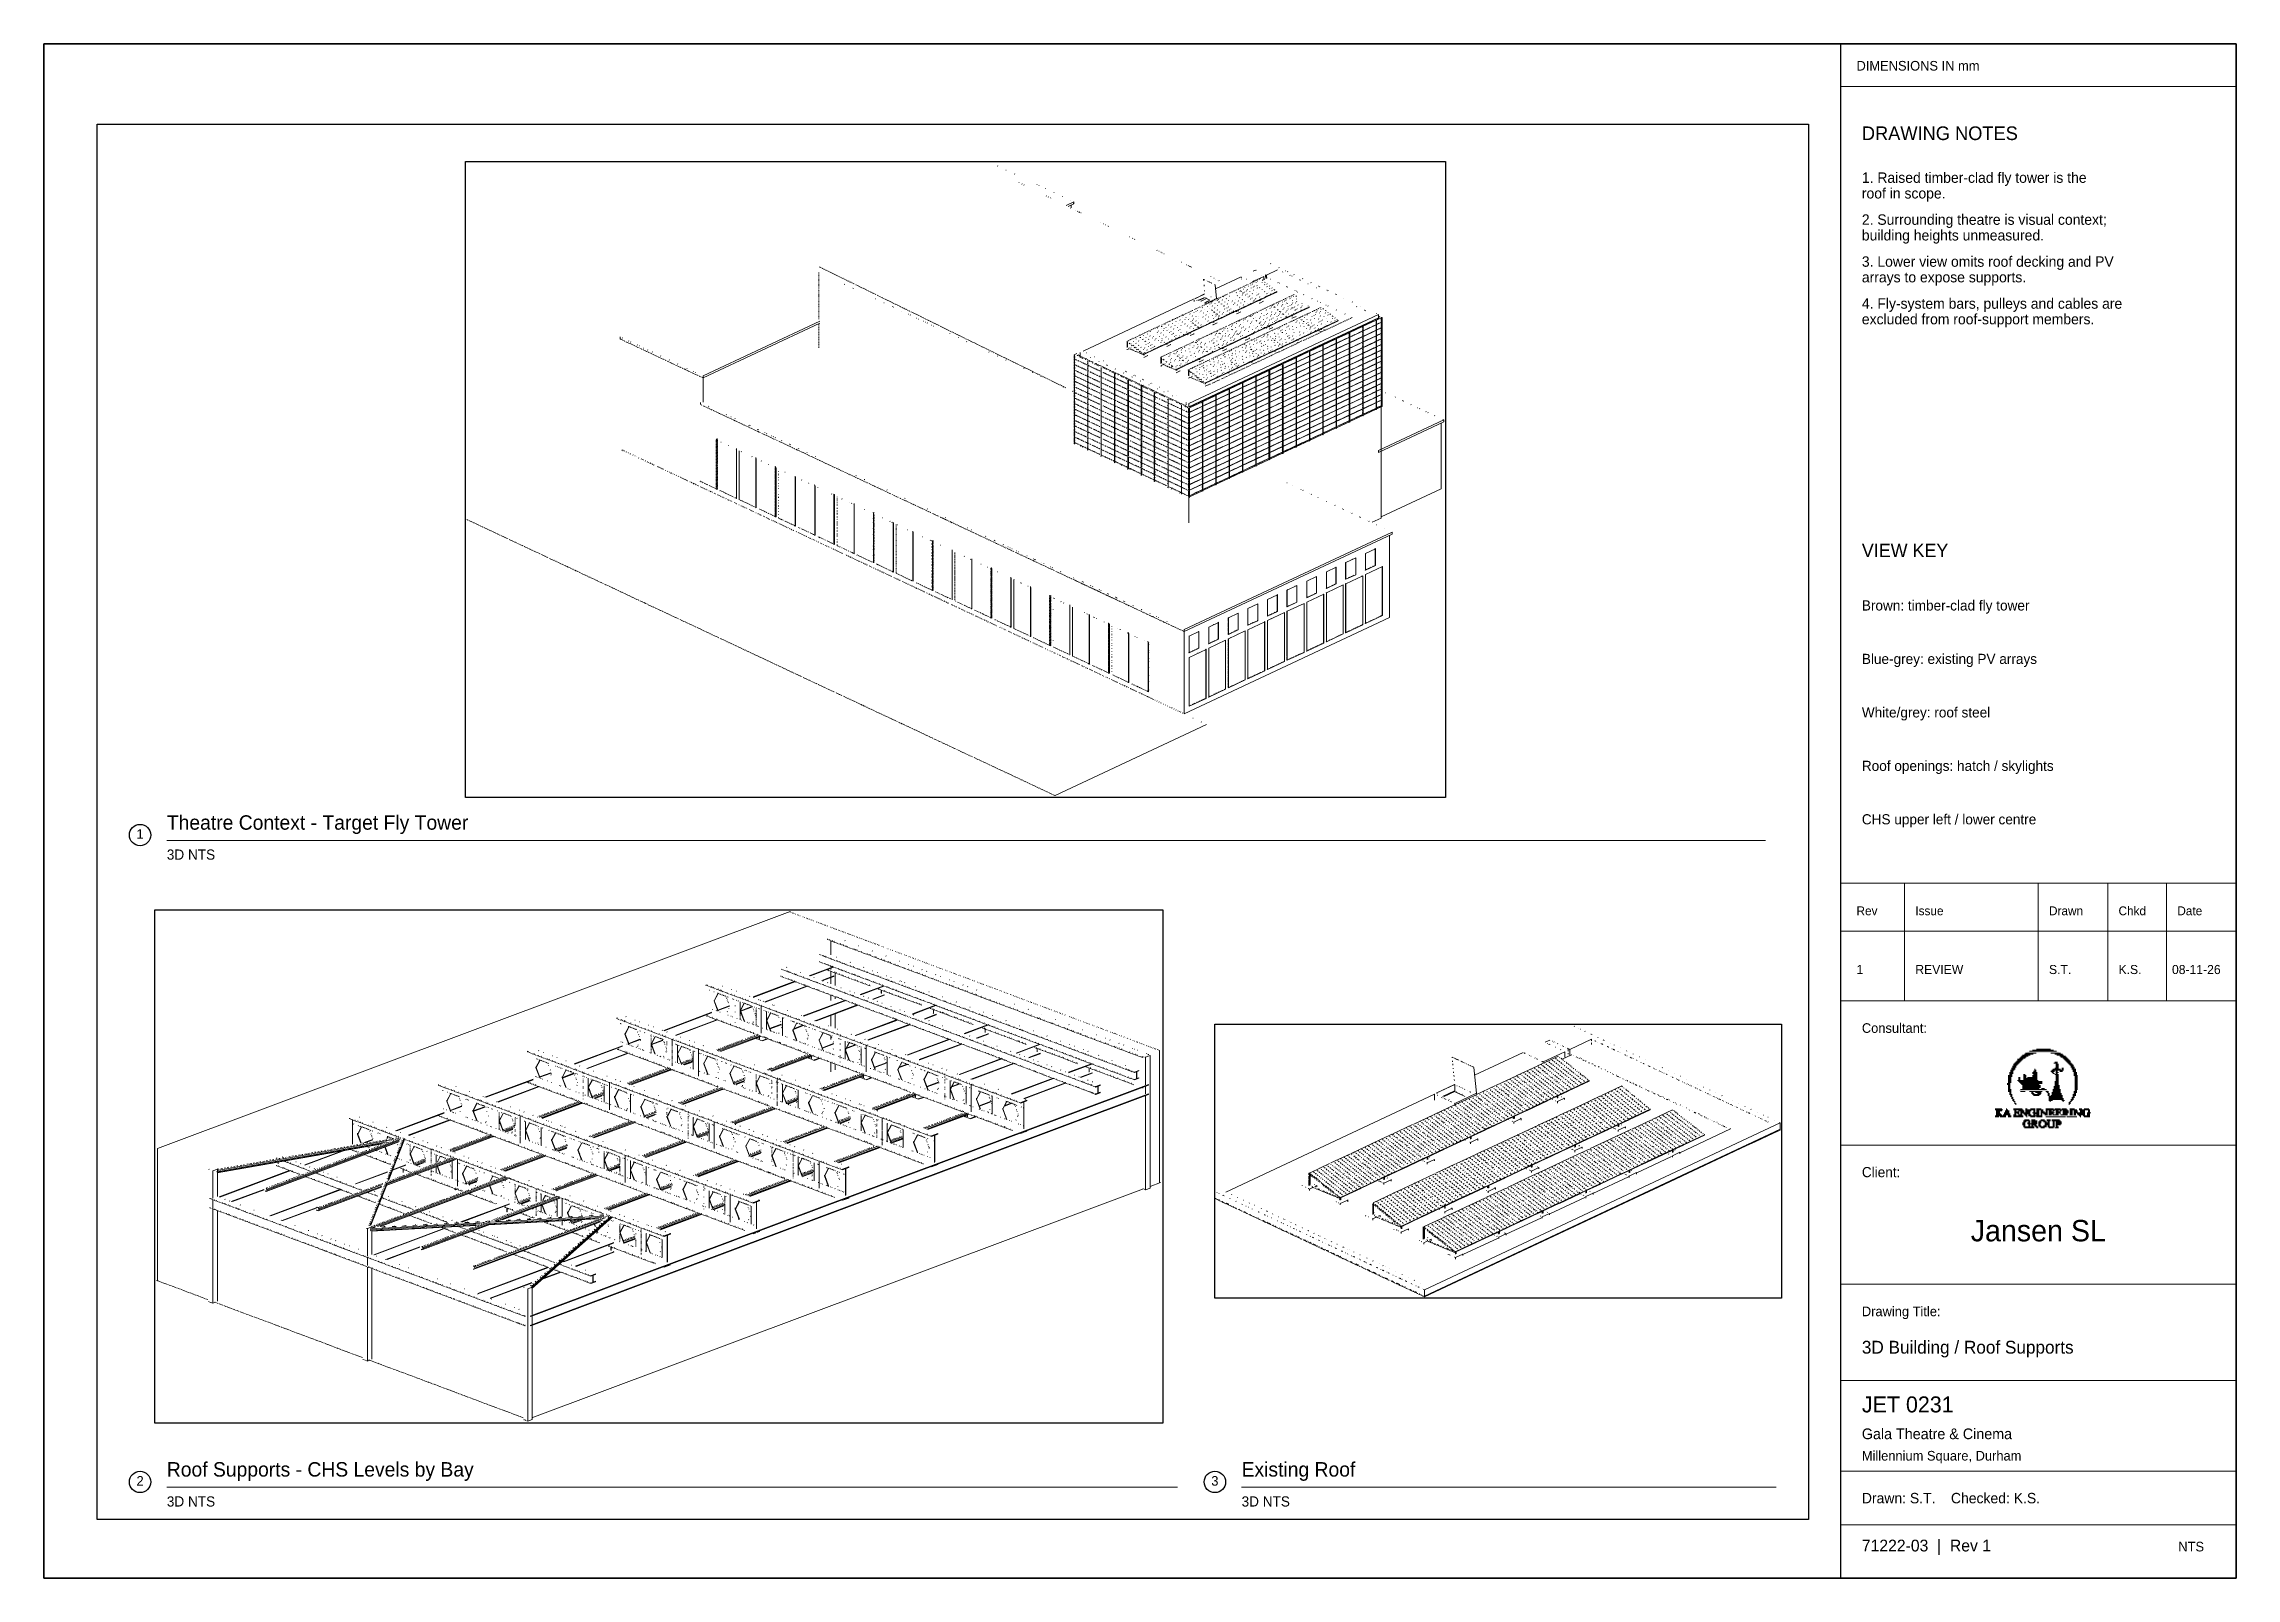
# Model space of a CAD drawing. Header units: millimetres. Extents: x 5 to 1315, y 5 to 292.
# Drawn here: x 905 to 1315, y 5 to 292 of the extents above; entities that cross this region are included whole.
import ezdxf
from ezdxf.enums import TextEntityAlignment as Align

# ---------------------------------------------------------------- set-up
doc = ezdxf.new("R2010")
doc.units = ezdxf.units.MM
for name, color, linetype in [('EXISTING', 7, 'Continuous'), ('FRAME', 7, 'Continuous'), ('TEXT', 7, 'Continuous')]:
    doc.layers.add(name, color=color, linetype=linetype)
picture_1 = doc.add_image_def('image1.png', size_in_pixel=(1967, 1277))
picture_2 = doc.add_image_def('image2.png', size_in_pixel=(1777, 905))
picture_3 = doc.add_image_def('image3.png', size_in_pixel=(1577, 763))

# ---------------------------------------------------------------- blocks, each defined once
blk = doc.blocks.new('SHEET_03')
at = {"layer": 'EXISTING', "color": 250, "lineweight": 9}
for p, q in [((183.39, 269.12), (183.34, 269.15)), ((184.98, 268.38), (184.93, 268.4)), ((186.57, 267.63), (186.51, 267.66)), ((187.39, 266.05), (187.34, 266.07)), ((187.97, 265.76), (187.92, 265.79)), ((188.34, 265.58), (188.28, 265.61)), ((190.75, 265.67), (190.69, 265.7)), ((191.12, 265.5), (191.06, 265.52)), ((192.33, 264.93), (192.28, 264.95)), ((192.53, 263.53), (192.47, 263.55)), ((192.89, 263.35), (192.84, 263.37)), ((193.26, 263.17), (193.21, 263.19)), ((193.47, 263.06), (193.42, 263.09)), ((193.92, 264.18), (193.87, 264.21)), ((195.51, 263.44), (195.45, 263.46)), ((196.2, 261.77), (197.62, 262.44)), ((197.09, 262.69), (197.04, 262.72)), ((197.62, 262.07), (197.62, 262.44)), ((197.62, 262.07), (196.57, 261.57)), ((197.08, 261.29), (197.03, 261.31)), ((197.12, 261.31), (197.12, 261.89)), ((197.52, 262.12), (197.62, 262.07)), ((198.02, 260.83), (197.97, 260.85)), ((198.39, 260.65), (198.34, 260.67)), ((198.6, 260.54), (198.55, 260.57)), ((198.76, 260.47), (198.71, 260.49)), ((198.97, 260.36), (198.91, 260.39)), ((202.58, 258.59), (202.53, 258.61)), ((203.16, 258.31), (203.1, 258.33)), ((203.52, 258.13), (203.47, 258.15)), ((203.89, 257.95), (203.84, 257.97)), ((204.1, 257.84), (204.05, 257.87)), ((208.08, 255.89), (208.03, 255.91)), ((208.66, 255.61), (208.6, 255.63)), ((209.02, 255.43), (208.97, 255.45)), ((150.05, 250.28), (150.11, 250.25)), ((150.21, 250.2), (150.32, 250.15)), ((213.21, 253.37), (213.16, 253.39)), ((213.58, 253.19), (213.53, 253.21)), ((213.95, 253.01), (213.89, 253.03)), ((214.16, 252.91), (214.1, 252.93)), ((214.52, 252.73), (214.47, 252.75)), ((217.77, 251.13), (217.72, 251.16)), ((218.71, 250.67), (218.66, 250.69)), ((219.08, 250.49), (219.03, 250.51)), ((219.29, 250.38), (219.24, 250.41)), ((219.45, 250.31), (219.39, 250.33)), ((219.65, 250.2), (219.6, 250.23)), ((234.45, 250.86), (234.4, 250.89)), ((236.04, 250.12), (235.99, 250.14)), ((149.95, 249.05), (149.95, 249.23)), ((149.95, 248.88), (149.95, 248.94)), ((149.95, 248.59), (149.95, 248.76)), ((149.95, 248.41), (149.95, 248.47)), ((149.95, 248.12), (149.95, 248.3)), ((149.95, 247.94), (149.95, 248)), ((149.95, 247.65), (149.95, 247.83)), ((149.95, 247.48), (149.95, 247.54)), ((149.95, 247.19), (149.95, 247.36)), ((149.95, 247.01), (149.95, 247.07)), ((149.95, 246.72), (149.95, 246.89)), ((149.95, 246.54), (149.95, 246.6)), ((149.95, 246.25), (149.95, 246.43)), ((149.95, 246.08), (149.95, 246.14)), ((150.42, 250.1), (150.53, 250.05)), ((150.63, 249.99), (150.68, 249.97)), ((150.79, 249.92), (150.89, 249.87)), ((151, 249.81), (151.05, 249.79)), ((151.21, 249.71), (151.26, 249.69)), ((151.36, 249.63), (151.42, 249.61)), ((151.57, 249.53), (151.63, 249.51)), ((151.73, 249.45), (151.78, 249.43)), ((151.94, 249.35), (153.56, 248.55)), ((153.67, 248.5), (153.93, 248.37)), ((154.03, 248.32), (154.3, 248.19)), ((154.4, 248.14), (154.51, 248.09)), ((154.61, 248.04), (154.87, 247.91)), ((154.7, 247.06), (154.81, 247.01)), ((154.98, 247.86), (155.08, 247.81)), ((155.19, 247.76), (155.24, 247.73)), ((155.34, 247.68), (155.45, 247.63)), ((155.55, 247.58), (155.61, 247.55)), ((155.76, 247.47), (155.82, 247.45)), ((155.92, 247.4), (155.97, 247.37)), ((156.13, 247.29), (156.18, 247.27)), ((156.29, 247.22), (156.39, 247.17)), ((156.29, 246.31), (156.39, 246.26)), ((156.5, 247.11), (156.55, 247.09)), ((156.71, 247.01), (156.76, 246.99)), ((156.86, 246.93), (156.92, 246.91)), ((157.07, 246.83), (158.12, 246.32)), ((158.22, 246.27), (159.06, 245.85)), ((221.91, 247.67), (221.88, 247.97)), ((222, 246.7), (221.98, 246.89)), ((221.99, 247.92), (222.04, 247.89)), ((222.47, 247.69), (222.53, 247.66)), ((222.64, 247.61), (222.74, 247.56)), ((222.85, 247.51), (222.91, 247.49)), ((223.01, 247.43), (223.07, 247.41)), ((223.18, 247.36), (223.29, 247.31)), ((223.27, 248.43), (223.22, 248.46)), ((223.39, 247.26), (223.45, 247.23)), ((223.84, 248.15), (223.79, 248.17)), ((223.94, 247), (224.04, 246.95)), ((224.04, 246.95), (224.29, 244.36)), ((224.1, 246.15), (228.91, 248.41)), ((224.21, 247.97), (224.16, 247.99)), ((224.58, 247.79), (224.53, 247.81)), ((224.79, 247.68), (224.73, 247.71)), ((228.14, 246.03), (228.2, 246.05)), ((228.34, 246.12), (228.4, 246.15)), ((228.49, 246.03), (228.35, 246.14)), ((228.51, 246.2), (228.62, 246.25)), ((228.73, 246.3), (228.78, 246.33)), ((228.89, 246.38), (228.95, 246.41)), ((228.96, 248.29), (228.96, 248.22)), ((228.96, 248.02), (228.96, 247.95)), ((229.11, 246.48), (229.17, 246.51)), ((229.33, 246.59), (229.39, 246.61)), ((229.37, 246.14), (229.42, 246.1)), ((229.46, 246.68), (229.4, 246.66)), ((229.5, 246.66), (229.55, 246.69)), ((229.63, 246.38), (229.58, 246.41)), ((229.68, 246.76), (229.68, 246.76)), ((229.68, 246.76), (229.68, 246.75)), ((229.72, 246.77), (229.99, 246.9)), ((229.91, 247.99), (229.96, 247.96)), ((230.09, 246.01), (230.05, 246.04)), ((230.1, 246.95), (230.21, 247)), ((230.35, 246.66), (230.3, 246.7)), ((230.52, 247.15), (230.58, 247.17)), ((230.69, 247.22), (230.79, 247.27)), ((230.75, 246.85), (230.7, 246.89)), ((230.76, 246.32), (230.81, 246.28)), ((230.82, 246.29), (230.77, 246.33)), ((230.9, 247.32), (230.96, 247.35)), ((231.02, 247.03), (230.97, 247.07)), ((230.97, 247.07), (231.02, 247.03)), ((231.02, 247.52), (231.29, 247.65)), ((231.08, 247.41), (231.09, 247.42)), ((231.09, 247.42), (231.08, 247.41)), ((231.08, 247.41), (231.08, 247.41)), ((231.08, 247.41), (231.08, 247.41)), ((231.12, 247.43), (231.18, 247.45)), ((231.21, 246.48), (231.17, 246.52)), ((231.18, 249.47), (231.55, 249.65)), ((231.24, 247.52), (231.19, 247.5)), ((231.28, 247.5), (231.34, 247.53)), ((231.4, 247.7), (231.5, 247.75)), ((231.44, 246.7), (231.48, 246.66)), ((231.5, 247.61), (231.77, 247.73)), ((231.61, 247.8), (231.67, 247.82)), ((231.68, 249.66), (231.74, 249.63)), ((231.7, 247.35), (231.75, 247.32)), ((231.77, 247.87), (233.13, 248.51)), ((231.88, 247.78), (231.99, 247.84)), ((231.93, 246.75), (231.88, 246.79)), ((231.9, 246.33), (231.95, 246.29)), ((231.91, 247.63), (231.96, 247.59)), ((232.26, 247.96), (232.37, 248.01)), ((232.39, 246.38), (232.35, 246.42)), ((232.44, 248.09), (232.48, 248.07)), ((232.45, 248.06), (232.49, 248.08)), ((232.68, 248.72), (232.63, 248.75)), ((232.96, 247.71), (232.82, 247.82)), ((232.87, 247.31), (232.82, 247.35)), ((232.86, 246.01), (232.82, 246.05)), ((232.88, 247.78), (232.98, 247.83)), ((233.09, 247.88), (233.2, 247.93)), ((233.13, 247.96), (233.13, 248.51)), ((233.42, 247.34), (233.28, 247.45)), ((233.34, 246.94), (233.29, 246.98)), ((233.3, 247.98), (233.36, 248)), ((233.46, 248.82), (233.63, 248.75)), ((233.46, 248.27), (233.46, 248.82)), ((233.51, 248.08), (233.57, 248.1)), ((233.63, 248.75), (235.74, 249.74)), ((233.63, 248.75), (233.63, 248.26)), ((233.67, 248.15), (233.78, 248.2)), ((233.8, 247.04), (233.75, 247.08)), ((233.75, 246.6), (233.8, 246.57)), ((233.8, 246.57), (233.76, 246.61)), ((234.26, 246.67), (234.22, 246.71)), ((234.27, 246.2), (234.22, 246.23)), ((234.22, 246.23), (234.26, 246.19)), ((234.47, 247.96), (234.42, 247.99)), ((234.73, 246.3), (234.68, 246.34)), ((235.2, 245.93), (235.06, 246.04)), ((235.85, 247.32), (235.79, 247.34)), ((236.06, 247.22), (236, 247.24)), ((236.65, 249.36), (236.7, 249.34)), ((236.81, 249.29), (236.86, 249.26)), ((237.26, 249.55), (237.2, 249.57)), ((237.43, 246.57), (237.38, 246.6)), ((237.63, 249.37), (237.58, 249.4)), ((237.65, 246.47), (237.59, 246.5)), ((238.03, 248.72), (238.08, 248.69)), ((238.24, 248.62), (238.29, 248.59)), ((238.4, 248.54), (238.45, 248.52)), ((238.84, 248.8), (238.79, 248.83)), ((239.83, 247.87), (239.88, 247.85)), ((239.98, 247.8), (240.04, 247.77)), ((240.43, 248.06), (240.38, 248.08)), ((241.41, 247.13), (241.47, 247.1)), ((242.02, 247.31), (241.97, 247.34)), ((243, 246.38), (243.05, 246.36)), ((243.39, 246.67), (243.34, 246.69)), ((243.61, 246.57), (243.55, 246.59)), ((149.95, 245.78), (149.95, 245.96)), ((149.95, 245.61), (149.95, 245.67)), ((149.95, 245.32), (149.95, 245.49)), ((149.95, 245.14), (149.95, 245.2)), ((149.95, 244.68), (149.95, 245.03)), ((149.95, 244.5), (149.95, 244.56)), ((149.95, 244.21), (149.95, 244.38)), ((149.95, 244.03), (149.95, 244.09)), ((149.95, 243.74), (149.95, 243.92)), ((149.95, 243.57), (149.95, 243.63)), ((149.95, 243.27), (149.95, 243.45)), ((149.95, 243.1), (149.95, 243.16)), ((149.95, 242.81), (149.95, 242.98)), ((149.95, 242.63), (149.95, 242.69)), ((149.95, 242.34), (149.95, 242.52)), ((149.95, 242.17), (149.95, 242.22)), ((149.95, 241.87), (149.95, 242.05)), ((159.17, 245.8), (159.43, 245.67)), ((159.53, 245.62), (159.64, 245.57)), ((159.74, 245.52), (159.8, 245.49)), ((159.9, 245.44), (160.01, 245.39)), ((160.11, 245.34), (160.37, 245.21)), ((160.48, 245.16), (160.58, 245.11)), ((160.52, 244.33), (160.57, 244.3)), ((160.69, 245.06), (160.74, 245.03)), ((160.84, 244.98), (160.95, 244.93)), ((161.05, 244.88), (161.11, 244.85)), ((161.26, 244.77), (161.31, 244.75)), ((161.42, 244.7), (161.47, 244.67)), ((161.63, 244.59), (161.68, 244.57)), ((161.79, 244.52), (161.89, 244.47)), ((162, 244.41), (162.05, 244.39)), ((162.1, 243.58), (162.15, 243.56)), ((162.2, 244.31), (163.62, 243.62)), ((163.69, 242.84), (163.74, 242.81)), ((163.72, 243.57), (163.99, 243.44)), ((163.84, 242.76), (163.9, 242.74)), ((164.09, 243.39), (164.2, 243.33)), ((164.3, 243.28), (164.56, 243.15)), ((164.67, 243.1), (164.93, 242.97)), ((165.03, 242.92), (165.14, 242.87)), ((165.24, 242.82), (165.29, 242.79)), ((165.4, 242.74), (165.5, 242.69)), ((165.43, 242.02), (165.48, 242)), ((165.61, 242.64), (165.71, 242.59)), ((165.82, 242.54), (165.87, 242.51)), ((165.98, 242.46), (166.08, 242.41)), ((166.19, 242.36), (166.24, 242.33)), ((166.34, 242.28), (166.45, 242.23)), ((166.55, 242.18), (166.6, 242.15)), ((166.76, 242.07), (166.81, 242.05)), ((166.92, 242), (166.97, 241.97)), ((199.37, 234.54), (220.14, 244.29)), ((219.37, 241.91), (219.43, 241.94)), ((219.59, 242.01), (219.65, 242.04)), ((219.76, 242.09), (219.87, 242.14)), ((220.13, 244.28), (220.13, 244.22)), ((220.13, 244.08), (220.13, 243.94)), ((220.13, 243.8), (220.13, 243.73)), ((220.17, 242.29), (220.23, 242.31)), ((220.34, 244.39), (222.08, 245.2)), ((220.35, 244.39), (222.09, 245.21)), ((220.39, 242.39), (220.45, 242.42)), ((220.49, 241.92), (220.44, 241.96)), ((220.56, 242.47), (220.61, 242.49)), ((220.63, 244.05), (220.68, 244.02)), ((220.71, 242.13), (220.75, 242.09)), ((220.78, 242.57), (220.89, 242.62)), ((220.96, 244.05), (220.9, 244.08)), ((220.96, 244.05), (222.07, 244.57)), ((222.09, 244.58), (220.98, 244.06)), ((222.08, 244.58), (220.99, 244.07)), ((221, 242.67), (221.05, 242.7)), ((222.07, 244.5), (221.13, 244.06)), ((221.17, 242.75), (221.28, 242.8)), ((221.94, 244.14), (221.36, 243.86)), ((221.43, 242), (221.38, 242.03)), ((221.41, 243.87), (221.94, 244.12)), ((221.43, 243.88), (222.43, 244.35)), ((221.43, 243.87), (222.43, 244.34)), ((221.55, 242.93), (221.66, 242.98)), ((221.69, 242.65), (221.64, 242.69)), ((221.74, 243.03), (221.74, 243.03)), ((221.74, 243.03), (221.74, 243.02)), ((221.77, 243.04), (221.83, 243.06)), ((221.99, 243.14), (222.05, 243.17)), ((222.05, 244.17), (222.42, 244.34)), ((222.31, 244.31), (222.05, 244.19)), ((222.09, 245.74), (222.08, 245.86)), ((222.15, 242.28), (222.11, 242.32)), ((222.61, 243.82), (222.13, 243.6)), ((222.13, 243.58), (222.24, 243.63)), ((222.13, 243.35), (222.34, 243.45)), ((222.15, 243.59), (222.25, 243.64)), ((222.24, 244.47), (222.18, 244.5)), ((222.19, 243.23), (222.24, 243.26)), ((222.2, 243.6), (222.25, 243.63)), ((222.34, 243.68), (222.45, 243.73)), ((222.35, 243.31), (222.41, 243.34)), ((222.36, 243.69), (222.62, 243.82)), ((222.36, 243.68), (222.46, 243.73)), ((222.46, 244.37), (222.4, 244.4)), ((222.45, 243.5), (222.51, 243.52)), ((222.46, 244.44), (222.52, 244.42)), ((222.56, 243.78), (222.61, 243.81)), ((222.61, 242.85), (222.56, 242.89)), ((223.02, 244.11), (222.57, 244.32)), ((222.57, 243.78), (222.62, 243.8)), ((222.57, 243.41), (222.63, 243.44)), ((222.62, 241.91), (222.57, 241.95)), ((222.57, 241.94), (222.61, 241.91)), ((222.67, 243.6), (223.54, 244.01)), ((222.82, 243.92), (222.71, 243.87)), ((222.73, 243.87), (222.83, 243.92)), ((222.74, 243.49), (222.85, 243.54)), ((222.77, 243.88), (222.82, 243.91)), ((222.78, 243.88), (222.83, 243.9)), ((222.94, 243.97), (222.99, 243.99)), ((222.96, 243.59), (223.01, 243.62)), ((223.08, 243.3), (223.03, 243.34)), ((223.07, 242.48), (223.03, 242.52)), ((223.13, 243.68), (223.14, 243.68)), ((223.14, 243.68), (223.13, 243.68)), ((223.18, 243.7), (223.23, 243.72)), ((223.24, 244.7), (223.29, 244.68)), ((223.32, 243.53), (223.36, 243.5)), ((223.34, 243.78), (223.45, 243.83)), ((223.54, 242.11), (223.4, 242.22)), ((223.54, 242.93), (223.5, 242.97)), ((223.57, 243.77), (223.52, 243.81)), ((223.57, 243.88), (223.62, 243.9)), ((223.64, 244.06), (223.75, 244.11)), ((223.73, 243.96), (223.79, 243.98)), ((223.86, 244.16), (223.91, 244.18)), ((223.95, 244.06), (224.06, 244.11)), ((224.01, 242.56), (223.96, 242.6)), ((223.96, 242.6), (224, 242.56)), ((223.98, 243.43), (224.03, 243.4)), ((224.02, 244.24), (224.29, 244.36)), ((224.23, 244.09), (224.27, 244.05)), ((224.29, 244.36), (224.24, 244.39)), ((224.37, 244.26), (224.42, 244.28)), ((224.42, 242.22), (224.47, 242.19)), ((224.48, 242.19), (224.43, 242.23)), ((224.49, 243.97), (224.44, 244.01)), ((224.45, 243.06), (224.5, 243.03)), ((224.52, 244.33), (224.53, 244.34)), ((224.53, 244.34), (224.52, 244.33)), ((224.52, 244.33), (224.52, 244.33)), ((224.52, 244.33), (224.52, 244.33)), ((224.53, 244.33), (224.64, 244.39)), ((224.69, 243.72), (224.74, 243.68)), ((224.71, 244.19), (224.75, 244.15)), ((224.75, 244.44), (224.81, 244.46)), ((224.86, 243.68), (224.82, 243.71)), ((224.96, 244.42), (224.91, 244.46)), ((224.92, 244.51), (225.03, 244.57)), ((225.14, 244.62), (225.19, 244.64)), ((225.16, 243.34), (225.21, 243.31)), ((225.33, 243.31), (225.28, 243.34)), ((225.36, 244.72), (225.41, 244.75)), ((225.37, 244.09), (225.42, 244.05)), ((225.43, 244.05), (225.38, 244.09)), ((225.52, 244.8), (225.63, 244.85)), ((225.54, 244.82), (225.54, 244.81)), ((225.63, 242.97), (225.68, 242.94)), ((225.68, 244.7), (225.64, 244.74)), ((225.74, 244.9), (225.8, 244.93)), ((225.8, 242.93), (225.75, 242.97)), ((225.87, 242.37), (225.82, 242.41)), ((225.84, 243.72), (225.89, 243.68)), ((225.91, 244.98), (226.02, 245.03)), ((226.15, 244.33), (226.11, 244.37)), ((226.13, 245.08), (226.19, 245.11)), ((226.26, 242.56), (226.22, 242.6)), ((226.34, 242), (226.29, 242.04)), ((226.31, 243.34), (226.35, 243.31)), ((226.33, 245.18), (226.38, 245.2)), ((226.54, 242.74), (226.49, 242.78)), ((226.62, 243.96), (226.57, 244)), ((226.73, 242.19), (226.69, 242.23)), ((226.75, 244.8), (226.7, 244.83)), ((226.71, 245.36), (226.82, 245.41)), ((226.93, 245.46), (227.04, 245.51)), ((227, 242.37), (226.96, 242.41)), ((227.03, 243.63), (227.08, 243.59)), ((227.15, 245.56), (227.21, 245.59)), ((227.29, 243.86), (227.24, 243.9)), ((227.29, 241.73), (229.32, 242.69)), ((227.29, 241.68), (229.32, 242.64)), ((227.32, 245.64), (227.43, 245.69)), ((227.36, 241.75), (227.96, 242.04)), ((227.47, 242), (227.42, 242.04)), ((227.42, 242.04), (227.46, 242)), ((227.5, 243.26), (227.55, 243.22)), ((227.58, 241.91), (227.52, 241.88)), ((227.54, 245.74), (227.59, 245.77)), ((227.54, 241.84), (227.98, 242.05)), ((227.8, 242.01), (227.69, 241.96)), ((227.7, 245.82), (227.81, 245.87)), ((227.7, 243.53), (227.75, 243.49)), ((227.75, 243.49), (227.71, 243.53)), ((227.85, 242.12), (227.94, 242.05)), ((227.94, 242.04), (227.89, 242.08)), ((227.95, 244.23), (227.9, 244.27)), ((227.95, 242.05), (227.9, 242.09)), ((227.95, 242.04), (227.9, 242.08)), ((228.01, 241.98), (227.9, 242.03)), ((227.96, 242.09), (227.91, 242.06)), ((228, 241.99), (227.91, 242.06)), ((227.92, 245.93), (227.98, 245.95)), ((227.94, 242.05), (227.94, 242.04)), ((227.95, 242.05), (227.94, 242.05)), ((227.94, 242.04), (227.95, 242.04)), ((227.95, 242.09), (228.01, 242.07)), ((227.95, 242.04), (227.95, 242.05)), ((227.98, 245.49), (228.03, 245.45)), ((228.02, 242.06), (228, 241.99)), ((228, 241.99), (228.07, 242.02)), ((228.08, 242.1), (228.01, 242.07)), ((228.01, 242.07), (228.01, 241.98)), ((228.01, 241.98), (228.08, 242.01)), ((228.09, 242.09), (228.02, 242.06)), ((228.04, 242.05), (228.11, 242.08)), ((228.04, 242.05), (228.04, 241.88)), ((228.07, 242.02), (228.09, 242.09)), ((228.08, 242.01), (228.08, 242.1)), ((228.11, 241.91), (228.11, 242.08)), ((228.21, 244.89), (228.16, 244.92)), ((228.17, 243.16), (228.21, 243.12)), ((228.18, 242.14), (228.24, 242.16)), ((228.2, 242.16), (228.64, 242.36)), ((228.28, 242.21), (228.28, 242.2)), ((228.29, 242.21), (228.28, 242.21)), ((228.28, 242.2), (228.29, 242.2)), ((228.29, 242.2), (228.29, 242.21)), ((228.35, 242.22), (228.46, 242.27)), ((228.41, 242), (228.35, 242.03)), ((228.42, 243.86), (228.37, 243.9)), ((228.62, 242.4), (228.57, 242.37)), ((228.57, 242.32), (228.62, 242.35)), ((228.62, 242.37), (228.62, 242.36)), ((228.63, 242.37), (228.62, 242.37)), ((228.62, 242.36), (228.63, 242.36)), ((228.68, 244.52), (228.63, 244.55)), ((228.63, 242.78), (228.68, 242.75)), ((228.63, 242.36), (228.63, 242.37)), ((228.7, 245.35), (228.65, 245.39)), ((228.69, 245.77), (228.74, 245.73)), ((228.73, 242.4), (229.28, 242.66)), ((228.75, 242.41), (228.81, 242.44)), ((228.96, 245.66), (228.82, 245.77)), ((228.83, 243.53), (228.88, 243.49)), ((229.01, 242.58), (228.9, 242.53)), ((228.91, 242.56), (228.96, 242.52)), ((228.96, 242.52), (228.91, 242.55)), ((228.92, 242.49), (229.3, 242.67)), ((228.97, 242.53), (228.96, 242.52)), ((228.96, 242.52), (228.96, 242.52)), ((228.96, 242.52), (228.97, 242.52)), ((228.97, 242.52), (228.97, 242.53)), ((229.09, 244.18), (229.14, 244.14)), ((229.14, 244.15), (229.1, 244.18)), ((229.12, 245.02), (229.16, 244.98)), ((229.16, 245.4), (229.21, 245.36)), ((229.27, 242.74), (229.32, 242.7)), ((229.32, 242.66), (229.27, 242.7)), ((229.33, 245.36), (229.28, 245.4)), ((229.33, 242.7), (229.28, 242.74)), ((229.28, 242.71), (229.32, 242.69)), ((229.28, 242.66), (229.28, 242.71)), ((229.29, 242.68), (229.28, 242.64)), ((229.32, 242.64), (229.28, 242.66)), ((229.28, 242.64), (229.32, 242.66)), ((229.29, 242.72), (229.34, 242.69)), ((229.33, 242.7), (229.29, 242.68)), ((229.3, 243.16), (229.35, 243.12)), ((229.31, 242.71), (229.35, 242.67)), ((229.32, 242.7), (229.31, 242.65)), ((229.31, 242.65), (229.35, 242.67)), ((229.36, 242.72), (229.32, 242.76)), ((229.37, 242.75), (229.32, 242.72)), ((229.32, 242.72), (229.32, 242.67)), ((229.36, 242.7), (229.32, 242.72)), ((229.32, 242.67), (229.43, 242.72)), ((229.36, 242.72), (229.32, 242.7)), ((229.32, 242.66), (229.33, 242.7)), ((229.32, 242.69), (229.32, 242.64)), ((229.32, 242.67), (229.36, 242.65)), ((229.34, 242.69), (229.67, 242.84)), ((229.35, 242.67), (229.36, 242.72)), ((229.36, 242.7), (231.39, 243.66)), ((229.36, 242.65), (231.39, 243.61)), ((229.36, 242.65), (229.36, 242.7)), ((229.6, 245.54), (229.55, 245.58)), ((229.61, 243.77), (229.56, 243.81)), ((229.56, 243.81), (229.6, 243.77)), ((229.59, 242.8), (229.65, 242.83)), ((229.67, 242.86), (229.67, 242.85)), ((229.67, 242.85), (229.68, 242.86)), ((229.68, 242.86), (229.67, 242.86)), ((229.68, 242.86), (229.68, 242.86)), ((229.8, 244.99), (229.75, 245.03)), ((229.76, 242.88), (229.81, 242.9)), ((229.78, 242.89), (230.05, 243.02)), ((229.84, 245.77), (229.89, 245.73)), ((229.98, 242.98), (230.03, 243.01)), ((230.01, 243.02), (230.01, 243.01)), ((230.02, 243.02), (230.01, 243.02)), ((230.01, 243.01), (230.02, 243.01)), ((230.07, 245.17), (230.02, 245.21)), ((230.02, 243.01), (230.02, 243.02)), ((230.03, 243.44), (230.07, 243.4)), ((230.14, 243.06), (230.42, 243.19)), ((230.16, 243.08), (230.22, 243.1)), ((230.26, 244.62), (230.22, 244.66)), ((230.35, 243.17), (230.3, 243.21)), ((230.31, 243.22), (230.35, 243.18)), ((230.33, 243.15), (230.6, 243.28)), ((230.35, 243.18), (230.35, 243.17)), ((230.36, 243.18), (230.35, 243.18)), ((230.35, 243.17), (230.36, 243.17)), ((230.36, 243.17), (230.36, 243.18)), ((230.48, 244.83), (230.53, 244.79)), ((230.54, 244.8), (230.49, 244.84)), ((230.51, 245.67), (230.55, 245.63)), ((230.53, 243.24), (231.02, 243.47)), ((230.58, 243.32), (230.53, 243.29)), ((230.73, 244.25), (230.68, 244.28)), ((230.75, 243.4), (230.69, 243.37)), ((230.69, 243.34), (230.69, 243.33)), ((230.7, 243.34), (230.69, 243.34)), ((230.69, 243.33), (230.7, 243.33)), ((230.7, 243.33), (230.7, 243.34)), ((230.71, 243.33), (231.26, 243.59)), ((230.97, 243.5), (230.86, 243.45)), ((230.95, 244.46), (231, 244.42)), ((231, 244.43), (230.96, 244.46)), ((230.97, 245.3), (231.02, 245.26)), ((231.2, 243.88), (231.15, 243.91)), ((231.19, 243.55), (231.24, 243.58)), ((231.23, 245.95), (231.28, 245.91)), ((231.29, 245.92), (231.24, 245.95)), ((231.31, 243.69), (231.36, 243.66)), ((231.33, 243.66), (231.38, 243.63)), ((231.39, 243.63), (231.34, 243.67)), ((231.35, 243.68), (231.39, 243.66)), ((231.35, 243.63), (231.35, 243.68)), ((231.36, 243.66), (231.35, 243.61)), ((231.39, 243.61), (231.35, 243.63)), ((231.35, 243.61), (231.39, 243.63)), ((231.4, 243.68), (231.36, 243.66)), ((231.39, 243.67), (231.38, 243.63)), ((231.38, 243.63), (231.42, 243.65)), ((231.43, 243.69), (231.39, 243.67)), ((231.39, 243.63), (231.4, 243.68)), ((231.39, 243.64), (231.44, 243.67)), ((231.39, 243.66), (231.39, 243.61)), ((231.39, 243.64), (231.43, 243.62)), ((231.41, 243.66), (231.63, 243.76)), ((231.42, 244.09), (231.46, 244.05)), ((231.42, 243.65), (231.43, 243.69)), ((231.43, 243.68), (233.46, 244.63)), ((231.43, 243.62), (233.46, 244.58)), ((231.43, 243.62), (231.43, 243.68)), ((231.55, 243.72), (231.61, 243.75)), ((231.67, 244.33), (231.62, 244.36)), ((231.74, 243.82), (231.69, 243.86)), ((231.7, 245.58), (231.75, 245.54)), ((231.7, 243.87), (231.74, 243.83)), ((231.72, 243.8), (232.32, 244.08)), ((231.74, 243.81), (231.79, 243.84)), ((231.74, 243.83), (231.74, 243.82)), ((231.74, 243.82), (231.75, 243.83)), ((231.75, 243.83), (231.74, 243.83)), ((231.75, 243.83), (231.75, 243.83)), ((231.93, 244.98), (231.88, 245.02)), ((231.99, 243.98), (231.88, 243.93)), ((231.9, 243.89), (232.84, 244.33)), ((232.08, 243.99), (232.08, 243.98)), ((232.08, 243.98), (232.09, 243.99)), ((232.09, 243.99), (232.08, 243.99)), ((232.08, 241.93), (232.13, 241.95)), ((232.09, 243.99), (232.09, 243.99)), ((232.17, 245.21), (232.21, 245.17)), ((232.21, 242), (232.22, 242)), ((232.24, 242.01), (232.35, 242.06)), ((232.32, 244.13), (232.27, 244.11)), ((232.31, 244.13), (232.35, 244.09)), ((232.31, 244.12), (232.38, 244.08)), ((232.31, 243.95), (232.31, 244.12)), ((232.32, 243.55), (232.38, 243.52)), ((232.41, 244.13), (232.34, 244.1)), ((232.34, 244.1), (232.35, 244.02)), ((232.35, 244.09), (232.34, 244.02)), ((232.39, 244.61), (232.35, 244.65)), ((232.42, 244.13), (232.35, 244.09)), ((232.38, 244.08), (232.45, 244.12)), ((232.38, 244.08), (232.38, 243.92)), ((232.38, 243.52), (233.11, 243.87)), ((232.5, 244.15), (232.44, 244.18)), ((232.45, 243.95), (232.45, 244.12)), ((232.46, 242.11), (232.52, 242.14)), ((232.54, 244.24), (232.49, 244.21)), ((232.49, 244.16), (232.6, 244.21)), ((232.66, 242.2), (232.72, 242.23)), ((232.71, 244.35), (232.76, 244.31)), ((232.76, 244.3), (232.71, 244.34)), ((232.76, 244.29), (232.82, 244.31)), ((232.76, 244.31), (232.76, 244.3)), ((232.77, 244.31), (232.76, 244.31)), ((232.76, 244.3), (232.77, 244.3)), ((232.77, 244.3), (232.77, 244.31)), ((232.83, 242.28), (232.88, 242.31)), ((232.93, 244.37), (233.2, 244.5)), ((232.95, 244.38), (233.39, 244.59)), ((233.05, 242.38), (233.1, 242.41)), ((233.1, 244.47), (233.1, 244.46)), ((233.11, 244.47), (233.1, 244.47)), ((233.1, 244.46), (233.11, 244.46)), ((233.11, 244.46), (233.11, 244.47)), ((233.27, 242.49), (233.32, 242.51)), ((233.33, 245.64), (233.28, 245.67)), ((233.31, 244.55), (233.42, 244.6)), ((233.39, 242.58), (233.34, 242.56)), ((233.5, 244.66), (233.41, 244.74)), ((233.43, 244.63), (233.42, 244.58)), ((233.46, 244.58), (233.42, 244.6)), ((233.42, 244.58), (233.46, 244.6)), ((233.47, 244.65), (233.43, 244.63)), ((233.43, 242.56), (233.49, 242.59)), ((233.45, 244.6), (233.49, 244.62)), ((233.46, 244.6), (233.47, 244.65)), ((233.46, 244.63), (233.46, 244.58)), ((233.48, 244.63), (233.58, 244.68)), ((233.49, 244.62), (233.5, 244.66)), ((233.5, 244.65), (235.57, 245.62)), ((233.5, 244.6), (235.57, 245.57)), ((233.5, 244.6), (233.5, 244.65)), ((233.51, 244.64), (234, 244.87)), ((233.56, 244.72), (233.51, 244.69)), ((233.59, 242.22), (233.64, 242.19)), ((233.6, 242.65), (233.61, 242.65)), ((233.65, 242.67), (233.93, 242.8)), ((233.73, 244.79), (233.67, 244.77)), ((233.69, 244.73), (233.97, 244.86)), ((233.74, 245.3), (233.79, 245.26)), ((233.8, 245.27), (233.75, 245.3)), ((233.95, 244.9), (233.84, 244.85)), ((234, 245.54), (233.95, 245.58)), ((234.04, 242.85), (234.15, 242.9)), ((234.08, 244.91), (234.24, 244.99)), ((234.16, 244.95), (234.22, 244.97)), ((234.16, 244.97), (234.16, 244.96)), ((234.17, 244.97), (234.16, 244.97)), ((234.16, 244.96), (234.17, 244.96)), ((234.17, 244.96), (234.17, 244.97)), ((234.26, 242.95), (234.31, 242.98)), ((234.31, 242.5), (234.36, 242.47)), ((234.37, 242.47), (234.32, 242.51)), ((234.33, 245.02), (234.38, 245.05)), ((234.35, 245.04), (234.78, 245.24)), ((234.41, 245.2), (234.51, 245.13)), ((234.52, 245.13), (234.42, 245.21)), ((234.42, 243.03), (234.53, 243.08)), ((234.49, 245.15), (234.44, 245.13)), ((234.49, 245.1), (234.6, 245.15)), ((234.51, 245.13), (234.51, 245.12)), ((234.51, 245.12), (234.51, 245.13)), ((234.51, 245.13), (234.52, 245.13)), ((234.52, 245.13), (234.51, 245.13)), ((234.57, 242.74), (234.52, 242.78)), ((234.68, 245.86), (234.73, 245.82)), ((234.68, 243.15), (234.73, 243.17)), ((234.82, 243.05), (234.68, 243.16)), ((234.71, 245.2), (234.98, 245.33)), ((234.84, 243.23), (234.9, 243.25)), ((234.89, 245.3), (235.16, 245.42)), ((234.99, 243.3), (235, 243.31)), ((235.01, 243.3), (235.12, 243.36)), ((235.03, 242.79), (235.07, 242.75)), ((235.07, 242.32), (235.12, 242.28)), ((235.09, 245.38), (235.52, 245.59)), ((235.14, 245.46), (235.09, 245.43)), ((235.29, 242.67), (235.15, 242.78)), ((235.23, 243.41), (235.28, 243.43)), ((235.31, 245.54), (235.25, 245.51)), ((235.27, 245.47), (235.55, 245.6)), ((235.45, 243.51), (235.5, 243.54)), ((235.52, 245.64), (235.47, 245.61)), ((235.52, 245.57), (235.47, 245.61)), ((235.56, 245.59), (235.51, 245.63)), ((235.52, 245.64), (235.57, 245.62)), ((235.52, 245.59), (235.52, 245.64)), ((235.53, 245.62), (235.52, 245.57)), ((235.57, 245.57), (235.52, 245.59)), ((235.52, 245.57), (235.56, 245.59)), ((235.57, 245.64), (235.53, 245.67)), ((235.57, 245.64), (235.53, 245.62)), ((235.56, 245.59), (235.57, 245.64)), ((235.57, 245.62), (235.57, 245.57)), ((235.61, 243.59), (235.72, 243.64)), ((235.7, 243.16), (235.75, 243.12)), ((235.76, 243.12), (235.71, 243.16)), ((235.84, 242.21), (235.71, 242.32)), ((235.83, 243.69), (235.89, 243.72)), ((235.96, 243.4), (235.91, 243.43)), ((236, 243.77), (236.11, 243.82)), ((236.01, 243.78), (236.02, 243.79)), ((236.02, 243.78), (236.01, 243.77)), ((236.01, 243.77), (236.01, 243.78)), ((236.02, 243.79), (236.02, 243.78)), ((236.05, 241.95), (236.09, 241.91)), ((236.31, 241.83), (236.17, 241.94)), ((236.22, 243.87), (236.27, 243.9)), ((236.44, 243.98), (236.66, 244.08)), ((236.46, 242.97), (236.51, 242.94)), ((236.68, 243.68), (236.64, 243.72)), ((236.66, 243.25), (236.71, 243.21)), ((236.78, 242.28), (236.73, 242.32)), ((236.73, 242.32), (236.77, 242.28)), ((236.8, 244.15), (236.91, 244.2)), ((236.98, 242.56), (236.93, 242.59)), ((237.02, 244.25), (237.13, 244.3)), ((237.08, 243.87), (237.03, 243.91)), ((237.24, 243.22), (237.19, 243.26)), ((237.24, 244.35), (237.29, 244.38)), ((237.3, 244.09), (237.35, 244.05)), ((237.35, 244.05), (237.31, 244.09)), ((237.37, 243.53), (237.42, 243.49)), ((237.4, 244.43), (237.51, 244.48)), ((237.41, 244.44), (237.42, 244.44)), ((237.42, 244.44), (237.41, 244.43)), ((237.41, 244.43), (237.41, 244.44)), ((237.42, 244.44), (237.42, 244.44)), ((237.48, 242.13), (237.53, 242.1)), ((237.64, 243.41), (237.59, 243.45)), ((237.62, 244.53), (237.67, 244.55)), ((237.71, 242.84), (237.66, 242.88)), ((237.74, 242.37), (237.69, 242.41)), ((237.84, 244.63), (237.89, 244.66)), ((237.96, 244.73), (237.9, 244.7)), ((238, 244.71), (238.05, 244.73)), ((238.04, 244.37), (238.08, 244.33)), ((238.1, 243.03), (238.05, 243.07)), ((238.22, 244.81), (238.44, 244.91)), ((238.26, 242.38), (238.22, 242.42)), ((238.24, 244.65), (238.29, 244.61)), ((238.32, 243.25), (238.37, 243.21)), ((238.38, 243.21), (238.33, 243.25)), ((238.4, 242.69), (238.44, 242.65)), ((238.56, 243.96), (238.51, 243.99)), ((238.58, 243.49), (238.54, 243.53)), ((238.6, 244.99), (238.71, 245.04)), ((238.66, 242.57), (238.61, 242.61)), ((238.73, 244.7), (238.69, 244.74)), ((238.78, 245.09), (238.82, 245.11)), ((238.78, 245.11), (238.82, 245.09)), ((238.88, 242.79), (238.93, 242.75)), ((238.95, 242.23), (239, 242.19)), ((239.02, 245.83), (238.97, 245.85)), ((239.06, 243.53), (239.11, 243.49)), ((239.12, 242.19), (239.08, 242.23)), ((239.29, 244.73), (239.15, 244.84)), ((239.24, 245.73), (239.18, 245.75)), ((239.29, 244.24), (239.25, 244.28)), ((239.27, 243.81), (239.31, 243.77)), ((239.4, 242.37), (239.35, 242.41)), ((239.42, 245.57), (239.48, 245.54)), ((239.58, 243.12), (239.53, 243.15)), ((239.56, 241.77), (239.83, 241.9)), ((239.58, 241.79), (241.65, 242.76)), ((239.58, 241.74), (241.65, 242.71)), ((239.9, 241.95), (239.9, 241.94)), ((239.91, 241.95), (239.9, 241.95)), ((239.9, 241.94), (239.91, 241.94)), ((239.91, 241.94), (239.91, 241.95)), ((239.92, 241.94), (240.19, 242.07)), ((239.94, 241.95), (240, 241.98)), ((240.08, 242.69), (240.13, 242.65)), ((240.19, 242.12), (240.08, 242.07)), ((240.13, 242.66), (240.09, 242.7)), ((240.1, 242.03), (241.03, 242.46)), ((240.11, 242.23), (240.15, 242.19)), ((240.31, 243.4), (240.27, 243.44)), ((240.29, 242.97), (240.33, 242.93)), ((240.3, 242.12), (240.79, 242.35)), ((240.52, 242.27), (240.47, 242.24)), ((240.61, 245.08), (240.56, 245.1)), ((240.6, 242.28), (240.59, 242.27)), ((240.59, 242.27), (240.59, 242.27)), ((240.59, 242.27), (240.6, 242.27)), ((240.6, 242.27), (240.6, 242.28)), ((240.74, 242.37), (240.68, 242.35)), ((240.89, 242.47), (240.94, 242.43)), ((240.94, 242.43), (240.89, 242.47)), ((240.94, 242.44), (240.9, 242.48)), ((240.94, 242.43), (240.9, 242.47)), ((240.94, 242.43), (240.94, 242.44)), ((240.94, 242.44), (240.94, 242.43)), ((240.94, 242.43), (240.94, 242.43)), ((240.94, 242.43), (240.94, 242.43)), ((240.96, 242.42), (241.01, 242.45)), ((241.12, 242.5), (241.23, 242.55)), ((241.14, 242.52), (241.41, 242.64)), ((241.34, 242.6), (241.39, 242.63)), ((241.47, 242.93), (241.42, 242.97)), ((241.5, 242.68), (241.61, 242.73)), ((241.52, 242.7), (241.63, 242.75)), ((241.63, 242.75), (241.58, 242.78)), ((241.65, 242.73), (241.6, 242.77)), ((241.61, 242.76), (241.6, 242.71)), ((241.6, 242.71), (241.65, 242.73)), ((241.66, 242.78), (241.61, 242.82)), ((241.61, 242.78), (241.65, 242.76)), ((241.61, 242.73), (241.61, 242.78)), ((241.66, 242.78), (241.61, 242.76)), ((241.65, 242.71), (241.61, 242.73)), ((241.65, 242.73), (241.66, 242.78)), ((241.65, 242.76), (241.65, 242.71)), ((242.2, 244.33), (242.15, 244.36)), ((242.21, 241.91), (242.32, 241.96)), ((242.43, 242.01), (242.49, 242.04)), ((242.59, 242.09), (242.7, 242.14)), ((242.81, 242.19), (242.92, 242.24)), ((243.03, 242.3), (243.08, 242.32)), ((243.13, 242), (243.08, 242.04)), ((243.21, 243.86), (243.15, 243.89)), ((243.19, 242.37), (243.3, 242.42)), ((243.19, 242.38), (243.19, 242.38)), ((243.19, 242.38), (243.19, 242.37)), ((243.19, 242.37), (243.19, 242.38)), ((243.19, 242.37), (243.19, 242.37)), ((243.41, 242.47), (243.47, 242.5)), ((243.63, 242.58), (243.68, 242.6)), ((243.79, 243.59), (243.74, 243.61)), ((243.8, 241.91), (243.75, 241.94)), ((243.79, 242.65), (243.85, 242.68)), ((243.81, 242.32), (243.86, 242.28)), ((244.33, 242.39), (244.19, 242.5)), ((244.79, 242.03), (244.65, 242.14)), ((244.8, 243.12), (244.74, 243.14)), ((244.98, 245.92), (244.93, 245.94)), ((245.17, 242.94), (245.11, 242.97)), ((245.19, 245.82), (245.14, 245.85)), ((246.57, 245.18), (246.51, 245.2)), ((246.76, 242.2), (246.7, 242.22)), ((246.78, 245.08), (246.73, 245.1)), ((248.15, 244.43), (248.1, 244.45)), ((249.74, 243.69), (249.69, 243.71)), ((250.51, 242.85), (250.56, 242.83)), ((251.33, 242.94), (251.28, 242.96)), ((251.94, 242.18), (251.99, 242.16)), ((252.1, 242.11), (252.15, 242.08)), ((128.28, 229.89), (150.13, 240.14)), ((150.13, 239.77), (128.28, 229.51)), ((149.95, 241.7), (149.95, 241.76)), ((149.95, 241.41), (149.95, 241.58)), ((149.95, 241.23), (149.95, 241.29)), ((149.95, 240.94), (149.95, 241.11)), ((149.95, 240.76), (149.95, 240.82)), ((149.95, 240.47), (149.95, 240.65)), ((149.95, 239.66), (149.95, 239.71)), ((149.95, 239.36), (149.95, 239.54)), ((149.95, 239.19), (149.95, 239.25)), ((149.95, 238.9), (149.95, 239.07)), ((149.95, 238.72), (149.95, 238.78)), ((149.95, 238.43), (149.95, 238.6)), ((149.95, 238.25), (149.95, 238.31)), ((149.95, 237.96), (149.95, 238.14)), ((149.95, 237.79), (149.95, 237.85)), ((166.64, 241.45), (166.7, 241.43)), ((167.01, 241.28), (167.07, 241.25)), ((167.13, 241.89), (167.18, 241.87)), ((167.34, 241.79), (168.75, 241.1)), ((168.23, 240.71), (168.28, 240.68)), ((168.6, 240.53), (168.65, 240.51)), ((168.86, 241.05), (169.12, 240.92)), ((169.22, 240.87), (169.48, 240.74)), ((169.44, 240.14), (169.5, 240.11)), ((169.59, 240.69), (169.69, 240.63)), ((169.8, 240.58), (170.06, 240.45)), ((169.81, 239.96), (169.87, 239.94)), ((170.17, 240.4), (170.27, 240.35)), ((170.18, 239.79), (170.24, 239.76)), ((170.38, 240.3), (170.43, 240.27)), ((170.53, 240.22), (170.64, 240.17)), ((170.74, 240.12), (170.79, 240.09)), ((170.9, 240.04), (171, 239.99)), ((171.03, 239.39), (171.08, 239.37)), ((171.11, 239.94), (171.21, 239.89)), ((171.32, 239.84), (171.37, 239.81)), ((171.4, 239.22), (171.45, 239.19)), ((171.48, 239.76), (171.58, 239.71)), ((171.68, 239.66), (171.74, 239.63)), ((171.89, 239.55), (171.95, 239.53)), ((172.05, 239.48), (172.1, 239.45)), ((172.26, 239.37), (172.31, 239.35)), ((172.42, 239.3), (172.47, 239.27)), ((172.63, 239.19), (174.25, 238.4)), ((174.36, 238.34), (174.62, 238.22)), ((174.41, 237.8), (174.46, 237.78)), ((174.72, 238.16), (174.98, 238.04)), ((175.09, 237.98), (175.19, 237.93)), ((175.3, 237.88), (175.56, 237.75)), ((210.65, 237.82), (210.76, 237.87)), ((210.87, 237.92), (210.93, 237.95)), ((211.04, 238), (211.15, 238.05)), ((211.05, 238.01), (211.06, 238.01)), ((211.06, 238.01), (211.05, 238.01)), ((211.05, 238.01), (211.05, 238)), ((211.05, 238), (211.05, 238.01)), ((211.26, 238.1), (211.31, 238.13)), ((211.42, 238.18), (211.53, 238.23)), ((211.64, 238.28), (211.7, 238.31)), ((211.84, 238.37), (211.95, 238.43)), ((212.02, 238.18), (211.98, 238.22)), ((212.06, 238.48), (212.12, 238.5)), ((212.23, 238.56), (212.34, 238.61)), ((212.44, 238.66), (212.45, 238.67)), ((212.45, 238.66), (212.44, 238.66)), ((212.44, 238.66), (212.44, 238.66)), ((212.45, 238.66), (212.5, 238.68)), ((212.45, 238.67), (212.45, 238.66)), ((212.61, 238.74), (212.72, 238.79)), ((212.83, 238.84), (212.89, 238.87)), ((213.05, 238.94), (213.11, 238.97)), ((213.22, 239.02), (213.27, 239.05)), ((213.29, 238), (213.24, 238.04)), ((213.26, 238.87), (213.31, 238.83)), ((213.44, 239.12), (213.55, 239.18)), ((213.49, 238.27), (213.44, 238.31)), ((213.46, 239.14), (213.47, 239.14)), ((213.46, 239.13), (213.46, 239.14)), ((213.66, 239.23), (213.71, 239.25)), ((213.95, 237.9), (213.91, 237.94)), ((213.98, 238.74), (213.93, 238.77)), ((213.97, 239.15), (214.02, 239.12)), ((214.02, 239.4), (214.13, 239.45)), ((214.14, 239.11), (214.09, 239.15)), ((214.24, 239.5), (214.3, 239.53)), ((214.39, 238.4), (214.44, 238.36)), ((214.41, 239.58), (214.52, 239.63)), ((214.44, 238.78), (214.49, 238.75)), ((214.61, 238.74), (214.56, 238.78)), ((214.63, 239.68), (214.74, 239.73)), ((214.65, 239.52), (214.7, 239.49)), ((214.88, 238.92), (214.83, 238.96)), ((214.85, 239.79), (214.9, 239.81)), ((214.85, 239.79), (214.86, 239.8)), ((214.85, 239.79), (214.85, 239.79)), ((215.01, 239.86), (215.12, 239.91)), ((215.08, 238.37), (215.03, 238.41)), ((215.23, 239.97), (215.29, 239.99)), ((215.35, 238.55), (215.3, 238.59)), ((215.37, 239.39), (215.32, 239.43)), ((215.4, 240.04), (215.51, 240.1)), ((215.54, 238), (215.5, 238.04)), ((215.63, 240.04), (215.58, 240.08)), ((215.62, 240.15), (215.67, 240.17)), ((215.76, 238.22), (215.81, 238.18)), ((215.81, 238.18), (215.77, 238.22)), ((215.78, 239.05), (215.83, 239.02)), ((216.02, 240.23), (215.98, 240.27)), ((216.03, 240.34), (216.09, 240.37)), ((216.04, 239.71), (216.09, 239.67)), ((216.1, 239.67), (216.05, 239.71)), ((216.16, 240.44), (216.1, 240.42)), ((216.2, 240.42), (216.26, 240.45)), ((216.28, 237.81), (216.23, 237.85)), ((216.23, 237.84), (216.27, 237.81)), ((216.24, 240.45), (216.25, 240.45)), ((216.24, 240.44), (216.24, 240.45)), ((216.29, 240.41), (216.25, 240.45)), ((216.25, 238.68), (216.3, 238.65)), ((216.42, 240.52), (216.48, 240.55)), ((216.51, 239.33), (216.56, 239.3)), ((216.56, 239.3), (216.52, 239.34)), ((216.59, 240.6), (216.7, 240.65)), ((216.76, 240.04), (216.71, 240.08)), ((216.81, 240.71), (216.86, 240.73)), ((216.94, 236.87), (218.98, 237.83)), ((217.02, 240.7), (216.97, 240.73)), ((216.98, 238.96), (217.02, 238.93)), ((217.03, 240.81), (217.08, 240.83)), ((217.21, 238.36), (217.16, 238.4)), ((217.18, 239.71), (217.22, 239.67)), ((217.19, 240.89), (217.3, 240.94)), ((217.41, 240.99), (217.47, 241.02)), ((217.49, 240.32), (217.44, 240.36)), ((217.44, 238.59), (217.49, 238.56)), ((217.58, 241.07), (217.69, 241.12)), ((217.67, 237.99), (217.63, 238.03)), ((217.64, 239.34), (217.69, 239.3)), ((217.8, 241.17), (217.91, 241.22)), ((217.9, 239.99), (217.95, 239.95)), ((217.95, 239.95), (217.91, 239.99)), ((217.93, 240.83), (217.97, 240.79)), ((217.96, 241.26), (218, 241.28)), ((217.99, 241.26), (218.1, 241.32)), ((218.14, 241.17), (218.09, 241.21)), ((218.21, 241.37), (218.27, 241.39)), ((218.42, 239.58), (218.37, 239.62)), ((218.37, 239.62), (218.41, 239.58)), ((218.38, 241.44), (218.49, 241.5)), ((218.39, 240.45), (218.44, 240.42)), ((218.4, 237.55), (218.95, 237.81)), ((218.61, 240.8), (218.56, 240.84)), ((218.6, 241.55), (218.65, 241.57)), ((218.73, 238.08), (218.69, 238.12)), ((218.77, 241.63), (218.88, 241.68)), ((218.84, 239.25), (218.88, 239.21)), ((218.98, 237.85), (218.93, 237.88)), ((218.93, 237.88), (218.97, 237.84)), ((218.93, 237.85), (218.98, 237.83)), ((218.93, 237.8), (218.93, 237.85)), ((218.94, 237.83), (218.93, 237.78)), ((218.93, 237.78), (218.97, 237.8)), ((218.98, 237.85), (218.94, 237.83)), ((218.97, 237.84), (218.96, 237.8)), ((219.01, 237.86), (218.97, 237.9)), ((219.02, 237.89), (218.97, 237.86)), ((219.01, 237.85), (218.97, 237.86)), ((219.01, 237.86), (218.97, 237.84)), ((218.97, 237.8), (218.98, 237.85)), ((218.98, 237.83), (218.98, 237.78)), ((218.99, 241.73), (219.04, 241.75)), ((218.99, 237.83), (219.32, 237.98)), ((219.01, 237.85), (221.04, 238.8)), ((219.01, 237.79), (221.04, 238.75)), ((219.01, 237.79), (219.01, 237.85)), ((219.02, 237.84), (219.13, 237.89)), ((219.07, 240.43), (219.03, 240.46)), ((219.09, 239.48), (219.04, 239.52)), ((219.13, 224.72), (254.63, 241.39)), ((254.63, 240.76), (219.13, 224.1)), ((219.21, 241.83), (219.26, 241.86)), ((219.29, 237.93), (219.23, 237.96)), ((219.24, 237.94), (219.3, 237.97)), ((219.35, 240.61), (219.3, 240.64)), ((219.3, 238.88), (219.35, 238.84)), ((219.32, 241.48), (219.36, 241.44)), ((219.32, 238), (219.32, 237.99)), ((219.32, 237.99), (219.33, 238)), ((219.33, 238), (219.32, 238)), ((219.33, 238), (219.33, 238)), ((219.34, 224.12), (253.63, 240.22)), ((219.34, 224.11), (253.63, 240.2)), ((219.42, 238.02), (219.35, 237.99)), ((219.38, 237.98), (219.44, 238.01)), ((219.38, 237.98), (219.38, 237.81)), ((219.4, 237.95), (219.42, 238.02)), ((219.41, 238.02), (219.52, 238.07)), ((219.41, 237.94), (219.41, 238.03)), ((219.43, 238.04), (219.7, 238.16)), ((219.44, 237.85), (219.44, 238.01)), ((219.54, 240.06), (219.49, 240.09)), ((219.5, 239.15), (219.55, 239.11)), ((219.56, 239.11), (219.51, 239.15)), ((219.63, 238.12), (220.29, 238.43)), ((219.68, 238.2), (219.63, 238.17)), ((219.66, 238.16), (219.66, 238.15)), ((219.66, 238.15), (219.67, 238.16)), ((219.67, 238.16), (219.66, 238.16)), ((219.67, 238.16), (219.67, 238.16)), ((219.75, 239.8), (219.79, 239.76)), ((219.81, 240.24), (219.77, 240.27)), ((219.78, 241.11), (219.83, 241.07)), ((219.81, 238.22), (220.53, 238.55)), ((220.01, 240.51), (219.96, 240.54)), ((220.01, 239.69), (219.96, 239.72)), ((220.07, 238.38), (219.96, 238.33)), ((220.01, 238.32), (219.96, 238.36)), ((219.96, 238.36), (220, 238.32)), ((220.01, 238.32), (219.96, 238.35)), ((220, 238.31), (219.96, 238.35)), ((219.97, 238.78), (220.02, 238.74)), ((220.11, 237.76), (219.99, 237.82)), ((220, 238.32), (220, 238.31)), ((220, 238.31), (220.01, 238.32)), ((220.01, 238.32), (220, 238.32)), ((220.01, 238.32), (220.01, 238.32)), ((220.1, 241.73), (220.05, 241.76)), ((220.23, 238.46), (220.18, 238.43)), ((220.21, 239.43), (220.26, 239.39)), ((220.48, 239.32), (220.34, 239.43)), ((220.34, 238.48), (220.34, 238.47)), ((220.35, 238.48), (220.34, 238.48)), ((220.34, 238.47), (220.35, 238.47)), ((220.35, 238.47), (220.35, 238.48)), ((220.48, 240.14), (220.43, 240.17)), ((220.45, 238.51), (220.51, 238.54)), ((220.5, 240.97), (220.46, 241.01)), ((220.62, 238.59), (220.73, 238.64)), ((220.64, 238.6), (220.91, 238.73)), ((220.68, 239.06), (220.73, 239.02)), ((220.68, 238.64), (220.68, 238.63)), ((220.69, 238.64), (220.68, 238.64)), ((220.68, 238.63), (220.69, 238.63)), ((220.69, 238.63), (220.69, 238.64)), ((220.94, 238.94), (220.8, 239.06)), ((220.84, 238.69), (220.89, 238.72)), ((220.89, 239.8), (220.94, 239.76)), ((220.95, 239.77), (220.9, 239.8)), ((220.92, 240.64), (220.96, 240.6)), ((220.96, 238.84), (221.01, 238.8)), ((220.98, 241.02), (221.02, 240.98)), ((221.02, 238.79), (220.98, 238.82)), ((220.98, 238.81), (221.03, 238.77)), ((221.04, 238.77), (220.99, 238.81)), ((221, 238.85), (221.04, 238.81)), ((221, 238.82), (221.04, 238.8)), ((221, 238.77), (221, 238.82)), ((221.01, 238.8), (221, 238.75)), ((221.04, 238.75), (221, 238.77)), ((221, 238.75), (221.04, 238.77)), ((221.05, 238.82), (221.01, 238.8)), ((221.03, 238.82), (221.07, 238.79)), ((221.04, 238.81), (221.03, 238.77)), ((221.03, 238.77), (221.07, 238.79)), ((221.08, 238.83), (221.04, 238.81)), ((221.04, 238.77), (221.05, 238.82)), ((221.04, 238.78), (221.09, 238.81)), ((221.04, 238.8), (221.04, 238.75)), ((221.04, 238.78), (221.08, 238.76)), ((221.06, 238.8), (221.28, 238.9)), ((221.07, 238.79), (221.08, 238.83)), ((221.08, 238.82), (223.11, 239.77)), ((221.08, 238.76), (223.11, 239.72)), ((221.08, 238.76), (221.08, 238.82)), ((221.17, 241.76), (221.22, 241.72)), ((221.2, 238.86), (221.48, 238.99)), ((221.26, 238.94), (221.2, 238.91)), ((221.4, 238.98), (221.35, 239.01)), ((221.4, 238.97), (221.35, 239.01)), ((221.36, 239.43), (221.41, 239.39)), ((221.41, 239.39), (221.37, 239.43)), ((221.42, 239.02), (221.37, 238.99)), ((221.39, 238.96), (221.66, 239.08)), ((221.4, 238.98), (221.39, 238.97)), ((221.39, 238.97), (221.39, 238.97)), ((221.39, 238.97), (221.4, 238.97)), ((221.4, 238.97), (221.4, 238.98)), ((221.59, 239.04), (221.92, 239.2)), ((221.64, 239.12), (221.59, 239.09)), ((221.73, 239.13), (221.73, 239.12)), ((221.73, 239.12), (221.74, 239.13)), ((221.74, 239.13), (221.73, 239.13)), ((221.74, 239.13), (221.74, 239.13)), ((221.8, 240.88), (221.75, 240.92)), ((221.81, 239.2), (221.75, 239.17)), ((221.77, 239.14), (221.94, 239.21)), ((221.89, 241.63), (221.85, 241.66)), ((222.03, 239.25), (222.08, 239.28)), ((222.05, 239.27), (222.49, 239.47)), ((222.07, 239.29), (222.07, 239.28)), ((222.07, 239.28), (222.08, 239.29)), ((222.08, 239.29), (222.07, 239.29)), ((222.08, 239.29), (222.08, 239.29)), ((222.19, 239.33), (222.3, 239.38)), ((222.27, 240.51), (222.22, 240.55)), ((222.31, 241.29), (222.36, 241.25)), ((222.37, 239.49), (222.41, 239.45)), ((222.47, 239.51), (222.41, 239.48)), ((222.41, 239.43), (222.47, 239.46)), ((222.41, 239.45), (222.41, 239.44)), ((222.41, 239.44), (222.42, 239.45)), ((222.42, 239.45), (222.41, 239.45)), ((222.42, 239.45), (222.42, 239.45)), ((222.58, 239.51), (222.69, 239.56)), ((222.6, 239.52), (222.87, 239.65)), ((222.73, 240.14), (222.69, 240.18)), ((222.75, 239.61), (222.75, 239.6)), ((222.75, 239.6), (222.76, 239.61)), ((222.76, 239.61), (222.75, 239.61)), ((222.76, 239.61), (222.76, 239.61)), ((222.78, 240.92), (222.82, 240.88)), ((222.8, 239.61), (223.07, 239.74)), ((222.85, 239.69), (222.8, 239.66)), ((222.98, 239.71), (223.09, 239.76)), ((223.02, 239.86), (223.11, 239.79)), ((223.03, 241.57), (223.08, 241.53)), ((223.12, 239.79), (223.03, 239.86)), ((223.03, 239.81), (223.08, 239.77)), ((223.09, 241.54), (223.04, 241.57)), ((223.09, 239.76), (223.05, 239.79)), ((223.07, 239.79), (223.11, 239.77)), ((223.07, 239.74), (223.07, 239.79)), ((223.08, 239.77), (223.07, 239.72)), ((223.11, 239.72), (223.07, 239.74)), ((223.07, 239.72), (223.11, 239.74)), ((223.12, 239.79), (223.08, 239.77)), ((223.11, 239.79), (223.1, 239.74)), ((223.1, 239.74), (223.14, 239.76)), ((223.11, 239.76), (223.49, 239.94)), ((223.22, 239.86), (223.11, 239.81)), ((223.11, 239.81), (223.11, 239.76)), ((223.15, 239.79), (223.11, 239.81)), ((223.15, 239.8), (223.11, 239.79)), ((223.11, 239.74), (223.12, 239.79)), ((223.11, 239.77), (223.11, 239.72)), ((223.11, 239.76), (223.15, 239.74)), ((223.13, 239.77), (223.51, 239.95)), ((223.14, 239.76), (223.15, 239.8)), ((223.15, 239.79), (225.18, 240.74)), ((223.15, 239.74), (225.18, 240.69)), ((223.15, 239.74), (223.15, 239.79)), ((223.3, 237.81), (223.41, 237.86)), ((223.38, 239.94), (223.33, 239.91)), ((223.46, 239.94), (223.46, 239.94)), ((223.46, 239.94), (223.47, 239.94)), ((223.5, 241.2), (223.55, 241.16)), ((223.52, 237.91), (223.58, 237.94)), ((223.6, 239.99), (223.66, 240.01)), ((223.62, 240), (223.68, 240.03)), ((223.65, 239.48), (223.71, 239.45)), ((223.69, 240.03), (223.67, 239.95)), ((223.73, 240.6), (223.68, 240.64)), ((223.68, 240.03), (223.68, 239.95)), ((223.71, 240.01), (223.78, 240.05)), ((223.71, 240.01), (223.71, 239.85)), ((223.71, 239.45), (224.44, 239.8)), ((223.75, 241.85), (223.79, 241.82)), ((223.75, 238.02), (223.8, 238.04)), ((223.76, 240.14), (223.8, 240.1)), ((223.78, 239.88), (223.78, 240.05)), ((223.79, 240.08), (223.9, 240.13)), ((223.81, 240.11), (223.8, 240.1)), ((223.8, 240.1), (223.8, 240.1)), ((223.8, 240.1), (223.81, 240.1)), ((223.81, 240.1), (223.81, 240.11)), ((223.82, 240.09), (223.88, 240.12)), ((224.01, 241.74), (223.87, 241.85)), ((223.91, 238.09), (223.97, 238.12)), ((223.97, 240.83), (224.02, 240.79)), ((223.99, 240.17), (224.26, 240.3)), ((224.01, 240.19), (224.06, 240.21)), ((224.13, 238.2), (224.3, 238.27)), ((224.15, 240.26), (224.15, 240.27)), ((224.22, 241.07), (224.17, 241.1)), ((224.17, 240.26), (224.45, 240.39)), ((224.21, 241.48), (224.26, 241.45)), ((224.31, 237.81), (224.26, 237.85)), ((224.26, 237.84), (224.3, 237.81)), ((224.48, 241.37), (224.34, 241.48)), ((224.37, 240.35), (224.87, 240.58)), ((224.43, 240.43), (224.37, 240.4)), ((224.38, 238.32), (224.55, 238.39)), ((224.47, 238.19), (224.43, 238.23)), ((224.59, 240.51), (224.54, 240.48)), ((224.56, 240.44), (225.11, 240.7)), ((224.63, 240.73), (224.68, 240.69)), ((224.69, 240.7), (224.64, 240.73)), ((224.68, 241.11), (224.73, 241.08)), ((224.71, 238.47), (224.82, 238.52)), ((224.81, 240.61), (224.76, 240.58)), ((224.77, 237.85), (224.82, 237.81)), ((224.85, 241.07), (224.8, 241.11)), ((224.82, 240.58), (224.82, 240.57)), ((224.82, 240.57), (224.83, 240.58)), ((224.83, 240.58), (224.82, 240.58)), ((224.83, 240.58), (224.83, 240.58)), ((224.89, 241.85), (224.94, 241.82)), ((225.03, 237.73), (224.89, 237.85)), ((224.93, 238.57), (224.99, 238.6)), ((225.03, 240.66), (225.09, 240.69)), ((225.1, 238.65), (225.21, 238.7)), ((225.13, 240.79), (225.18, 240.76)), ((225.19, 240.76), (225.15, 240.74)), ((225.18, 240.76), (225.17, 240.71)), ((225.17, 240.71), (225.21, 240.73)), ((225.18, 240.78), (225.18, 240.73)), ((225.22, 240.76), (225.18, 240.78)), ((225.18, 240.73), (225.29, 240.78)), ((225.22, 240.78), (225.18, 240.76)), ((225.18, 240.72), (225.19, 240.76)), ((225.18, 240.74), (225.18, 240.69)), ((225.18, 240.73), (225.22, 240.71)), ((225.2, 240.74), (225.47, 240.87)), ((225.21, 240.73), (225.22, 240.78)), ((225.22, 240.76), (227.25, 241.72)), ((225.22, 240.71), (227.25, 241.66)), ((225.22, 240.71), (225.22, 240.76)), ((225.32, 238.76), (225.37, 238.78)), ((225.36, 241.48), (225.41, 241.45)), ((225.4, 240.83), (225.45, 240.86)), ((225.45, 238.22), (225.5, 238.18)), ((225.48, 238.83), (225.59, 238.88)), ((225.56, 240.91), (225.67, 240.96)), ((225.61, 241.72), (225.57, 241.76)), ((225.58, 240.92), (225.86, 241.05)), ((225.65, 238.5), (225.7, 238.46)), ((225.66, 238.92), (225.67, 238.93)), ((225.7, 238.46), (225.66, 238.5)), ((225.7, 238.94), (225.76, 238.96)), ((225.78, 241.01), (226.44, 241.32)), ((225.84, 241.09), (225.78, 241.06)), ((225.9, 238.74), (225.86, 238.77)), ((225.87, 241.08), (225.87, 241.07)), ((225.88, 241.08), (225.87, 241.08)), ((225.87, 241.07), (225.88, 241.07)), ((225.88, 241.07), (225.88, 241.08)), ((225.92, 239.04), (225.98, 239.07)), ((225.97, 237.81), (225.92, 237.84)), ((225.97, 241.11), (226.68, 241.44)), ((226.08, 241.35), (226.03, 241.39)), ((226.03, 241.38), (226.07, 241.35)), ((226.09, 239.12), (226.2, 239.17)), ((226.17, 241.24), (226.11, 241.22)), ((226.22, 241.24), (226.21, 241.23)), ((226.21, 241.23), (226.21, 241.23)), ((226.21, 241.23), (226.22, 241.23)), ((226.22, 241.23), (226.22, 241.24)), ((226.39, 241.35), (226.33, 241.32)), ((226.43, 238.74), (226.38, 238.78)), ((226.41, 238.31), (226.45, 238.27)), ((226.51, 239.31), (226.56, 239.34)), ((226.61, 241.4), (226.66, 241.43)), ((226.67, 239.39), (226.78, 239.44)), ((226.8, 241.63), (226.76, 241.67)), ((226.77, 241.48), (226.88, 241.53)), ((226.82, 238.93), (226.78, 238.97)), ((226.79, 241.49), (227.07, 241.62)), ((226.9, 241.56), (226.89, 241.55)), ((226.89, 241.55), (226.89, 241.55)), ((226.89, 241.55), (226.9, 241.55)), ((226.89, 239.49), (226.95, 239.52)), ((226.9, 241.55), (226.9, 241.56)), ((226.99, 241.58), (227.05, 241.61)), ((227.04, 239.15), (227.09, 239.11)), ((227.05, 239.58), (227.06, 239.58)), ((227.09, 239.11), (227.05, 239.15)), ((227.11, 239.6), (227.33, 239.7)), ((227.12, 238.59), (227.17, 238.56)), ((227.2, 241.82), (227.15, 241.86)), ((227.21, 241.67), (227.16, 241.7)), ((227.16, 241.66), (227.21, 241.68)), ((227.18, 241.67), (227.23, 241.7)), ((227.24, 239.69), (227.18, 239.67)), ((227.22, 241.71), (227.21, 241.67)), ((227.21, 241.67), (227.25, 241.69)), ((227.25, 241.66), (227.21, 241.68)), ((227.26, 241.73), (227.22, 241.71)), ((227.25, 241.73), (227.24, 241.68)), ((227.24, 241.68), (227.28, 241.7)), ((227.38, 238.48), (227.24, 238.59)), ((227.25, 241.75), (227.25, 241.7)), ((227.29, 241.73), (227.25, 241.75)), ((227.29, 241.75), (227.25, 241.73)), ((227.25, 241.69), (227.26, 241.73)), ((227.25, 241.72), (227.25, 241.66)), ((227.25, 241.7), (227.29, 241.68)), ((227.29, 239.39), (227.25, 239.43)), ((227.27, 241.72), (227.43, 241.79)), ((227.28, 241.7), (227.29, 241.75)), ((227.29, 241.68), (227.29, 241.73)), ((227.41, 241.83), (227.36, 241.8)), ((227.49, 241.75), (227.56, 241.72)), ((227.5, 239.78), (227.72, 239.88)), ((227.6, 241.89), (227.6, 241.88)), ((227.61, 241.89), (227.6, 241.89)), ((227.6, 241.88), (227.61, 241.88)), ((227.61, 241.88), (227.61, 241.89)), ((227.8, 238.97), (227.84, 238.93)), ((227.84, 238.09), (227.8, 238.13)), ((227.88, 239.96), (227.99, 240.01)), ((228.02, 239.67), (227.97, 239.71)), ((228.04, 241.49), (228.78, 241.83)), ((228.06, 238.31), (228.11, 238.27)), ((228.07, 240.05), (228.08, 240.06)), ((228.08, 240.05), (228.07, 240.05)), ((228.07, 240.05), (228.07, 240.05)), ((228.12, 238.27), (228.07, 238.31)), ((228.08, 240.06), (228.08, 240.05)), ((228.1, 240.06), (228.16, 240.09)), ((228.27, 240.14), (228.38, 240.19)), ((228.43, 240.23), (228.47, 240.25)), ((228.47, 240.23), (228.58, 240.29)), ((228.58, 239.21), (228.53, 239.25)), ((228.61, 240.13), (228.57, 240.17)), ((228.62, 237.85), (228.67, 237.81)), ((228.69, 240.34), (228.74, 240.36)), ((228.78, 241.83), (228.72, 241.86)), ((228.72, 239.52), (228.77, 239.48)), ((228.78, 239.48), (228.73, 239.52)), ((228.82, 238.13), (228.87, 238.09)), ((228.85, 240.41), (228.96, 240.47)), ((229.04, 238.83), (228.99, 238.87)), ((229.07, 238.36), (229.03, 238.4)), ((229.07, 240.52), (229.18, 240.57)), ((229.23, 236.93), (231.27, 237.89)), ((229.23, 236.88), (231.27, 237.84)), ((229.28, 239.06), (229.33, 239.02)), ((229.29, 240.62), (229.35, 240.65)), ((229.41, 240.32), (229.36, 240.36)), ((229.39, 239.89), (229.43, 239.85)), ((229.44, 239.86), (229.4, 239.9)), ((229.46, 240.7), (229.57, 240.75)), ((229.46, 240.71), (229.47, 240.71)), ((229.46, 240.7), (229.46, 240.71)), ((229.47, 240.7), (229.46, 240.7)), ((229.47, 240.71), (229.47, 240.7)), ((229.6, 238.37), (229.55, 238.41)), ((229.65, 240.55), (229.7, 240.52)), ((229.68, 240.8), (229.73, 240.83)), ((229.8, 238.64), (229.75, 238.68)), ((229.84, 240.88), (229.95, 240.93)), ((229.85, 240.83), (229.9, 240.79)), ((230.06, 240.98), (230.12, 241.01)), ((230.11, 240.17), (230.16, 240.13)), ((230.17, 240.14), (230.12, 240.18)), ((230.28, 241.09), (230.5, 241.19)), ((230.3, 238.22), (230.35, 238.18)), ((230.46, 239.02), (230.42, 239.06)), ((230.56, 241.11), (230.61, 241.07)), ((230.65, 241.26), (230.7, 241.28)), ((230.67, 239.71), (230.72, 239.68)), ((230.82, 240.99), (230.68, 241.11)), ((230.82, 237.8), (230.77, 237.84)), ((230.85, 241.36), (230.86, 241.36)), ((230.86, 241.36), (230.86, 241.36)), ((230.87, 241.36), (230.98, 241.41)), ((230.87, 239.99), (230.92, 239.95)), ((231.06, 237.83), (230.95, 237.78)), ((230.97, 238.59), (231.01, 238.56)), ((230.97, 237.74), (231.25, 237.87)), ((231.04, 241.21), (231.09, 241.17)), ((231.12, 240.23), (231.08, 240.27)), ((231.09, 241.46), (231.14, 241.49)), ((231.19, 239.3), (231.14, 239.34)), ((231.21, 238), (231.17, 238.03)), ((231.23, 237.91), (231.17, 237.88)), ((231.22, 237.84), (231.17, 237.88)), ((231.17, 237.83), (231.23, 237.86)), ((231.21, 237.89), (231.25, 237.86)), ((231.23, 237.88), (231.22, 237.84)), ((231.22, 237.84), (231.26, 237.86)), ((231.23, 237.91), (231.27, 237.89)), ((231.23, 237.86), (231.23, 237.91)), ((231.27, 237.9), (231.23, 237.88)), ((231.27, 237.84), (231.23, 237.86)), ((231.24, 241.48), (231.29, 241.44)), ((231.29, 240.61), (231.24, 240.65)), ((231.25, 241.54), (231.36, 241.59)), ((231.27, 237.9), (231.25, 237.86)), ((231.25, 237.86), (231.3, 237.88)), ((231.26, 237.86), (231.27, 237.9)), ((231.26, 237.87), (231.3, 237.85)), ((231.27, 237.89), (231.27, 237.84)), ((231.28, 237.89), (231.45, 237.97)), ((231.3, 237.9), (233.34, 238.86)), ((231.3, 237.85), (233.34, 238.81)), ((231.3, 237.85), (231.3, 237.9)), ((231.37, 237.92), (231.7, 238.08)), ((231.43, 238), (231.37, 237.98)), ((231.49, 238.18), (231.44, 238.22)), ((231.47, 241.64), (231.53, 241.67)), ((231.56, 240.79), (231.51, 240.83)), ((231.59, 238.08), (231.54, 238.05)), ((231.56, 238.02), (231.72, 238.09)), ((231.58, 240.27), (231.63, 240.23)), ((231.62, 238.06), (231.62, 238.05)), ((231.62, 238.05), (231.62, 238.06)), ((231.62, 238.06), (231.62, 238.06)), ((231.62, 238.06), (231.62, 238.06)), ((231.64, 241.72), (231.75, 241.77)), ((231.69, 238.87), (231.74, 238.84)), ((231.84, 240.15), (231.71, 240.27)), ((231.81, 238.13), (231.87, 238.16)), ((231.83, 238.15), (232.27, 238.35)), ((231.86, 241.83), (231.91, 241.85)), ((231.89, 239.15), (231.94, 239.11)), ((231.95, 239.11), (231.9, 239.15)), ((231.98, 238.26), (231.92, 238.23)), ((232.02, 241.73), (231.97, 241.77)), ((231.98, 238.21), (232.09, 238.26)), ((232.21, 238.46), (232.16, 238.5)), ((232.2, 238.31), (232.47, 238.44)), ((232.25, 238.39), (232.2, 238.36)), ((232.26, 240.64), (232.31, 240.6)), ((232.4, 239.69), (232.26, 239.81)), ((232.32, 240.61), (232.27, 240.64)), ((232.3, 238.38), (232.3, 238.37)), ((232.3, 238.37), (232.3, 238.38)), ((232.3, 238.38), (232.3, 238.38)), ((232.3, 238.37), (232.3, 238.37)), ((232.38, 238.4), (232.66, 238.53)), ((232.52, 240.88), (232.47, 240.92)), ((232.58, 239.95), (232.53, 239.99)), ((232.58, 238.49), (233.08, 238.72)), ((232.64, 238.57), (232.58, 238.54)), ((232.61, 239.43), (232.65, 239.39)), ((232.64, 238.54), (232.63, 238.53)), ((232.63, 238.53), (232.64, 238.53)), ((232.64, 238.53), (232.64, 238.54)), ((232.64, 238.54), (232.64, 238.54)), ((232.65, 238.96), (232.7, 238.93)), ((232.72, 241.58), (232.77, 241.54)), ((232.77, 238.59), (233.32, 238.84)), ((232.87, 239.31), (232.82, 239.35)), ((232.97, 238.72), (232.91, 238.7)), ((232.93, 238.74), (232.98, 238.7)), ((232.98, 238.69), (232.93, 238.73)), ((232.97, 238.69), (232.93, 238.73)), ((232.98, 238.7), (232.94, 238.74)), ((232.98, 238.7), (232.97, 238.69)), ((232.97, 238.69), (232.98, 238.69)), ((232.98, 238.69), (232.98, 238.7)), ((232.98, 238.7), (232.98, 238.7)), ((233.02, 240.46), (233.07, 240.42)), ((233.14, 239.49), (233.09, 239.53)), ((233.19, 238.83), (233.13, 238.8)), ((233.16, 238.97), (233.21, 238.93)), ((233.24, 241.16), (233.19, 241.2)), ((233.19, 238.78), (233.3, 238.83)), ((233.28, 239.8), (233.33, 239.76)), ((233.38, 238.89), (233.28, 238.97)), ((233.34, 239.77), (233.29, 239.8)), ((233.29, 238.91), (233.34, 238.87)), ((233.3, 238.86), (233.29, 238.81)), ((233.3, 238.88), (233.34, 238.86)), ((233.3, 238.83), (233.3, 238.88)), ((233.34, 238.88), (233.3, 238.86)), ((233.34, 238.81), (233.3, 238.83)), ((233.34, 238.87), (233.32, 238.83)), ((233.38, 238.89), (233.34, 238.87)), ((233.34, 238.86), (233.34, 238.81)), ((233.35, 238.86), (233.68, 239.01)), ((233.37, 238.88), (235.41, 239.83)), ((233.37, 238.82), (235.41, 239.78)), ((233.37, 238.82), (233.37, 238.88)), ((233.39, 238.87), (233.5, 238.92)), ((233.54, 240.04), (233.49, 240.08)), ((233.6, 237.83), (233.56, 237.86)), ((233.64, 241.35), (233.59, 241.39)), ((233.61, 238.97), (233.66, 239)), ((233.64, 238.86), (233.7, 238.83)), ((233.66, 237.9), (233.77, 237.95)), ((233.69, 239.03), (233.69, 239.02)), ((233.69, 239.02), (233.69, 239.03)), ((233.69, 239.03), (233.69, 239.03)), ((233.69, 239.03), (233.69, 239.03)), ((233.74, 240.74), (233.79, 240.7)), ((233.77, 239.05), (234.05, 239.18)), ((233.79, 239.07), (233.85, 239.09)), ((233.84, 239.34), (233.89, 239.31)), ((233.91, 241.53), (233.86, 241.57)), ((233.87, 238), (233.88, 238.01)), ((233.88, 238.01), (233.87, 238)), ((233.87, 238), (233.87, 237.99)), ((233.87, 237.99), (233.87, 238)), ((233.88, 238), (233.94, 238.03)), ((233.99, 239.17), (233.93, 239.19)), ((234.05, 239.23), (233.94, 239.18)), ((233.96, 239.14), (234.23, 239.27)), ((234.03, 239.19), (234.03, 239.18)), ((234.03, 239.18), (234.03, 239.19)), ((234.03, 239.19), (234.03, 239.19)), ((234.03, 239.19), (234.03, 239.19)), ((234.04, 239.62), (234.09, 239.58)), ((234.17, 239.23), (234.08, 239.31)), ((234.1, 238.1), (234.16, 238.13)), ((234.2, 239.22), (234.13, 239.26)), ((234.13, 239.09), (234.13, 239.26)), ((234.13, 239.19), (234.2, 239.22)), ((234.13, 239.19), (234.13, 239.03)), ((234.13, 238.63), (234.86, 238.97)), ((234.15, 239.16), (234.17, 239.23)), ((234.16, 239.23), (234.65, 239.46)), ((234.21, 239.31), (234.16, 239.28)), ((234.16, 239.16), (234.16, 239.24)), ((234.2, 239.06), (234.2, 239.22)), ((234.26, 240.32), (234.22, 240.36)), ((234.29, 239.86), (234.25, 239.89)), ((234.27, 238.18), (234.32, 238.21)), ((234.37, 239.2), (234.31, 239.23)), ((234.38, 239.39), (234.32, 239.36)), ((234.32, 239.39), (234.37, 239.35)), ((234.36, 239.34), (234.32, 239.38)), ((234.37, 239.35), (234.33, 239.39)), ((234.37, 239.35), (234.33, 239.38)), ((234.34, 239.32), (234.89, 239.58)), ((234.37, 239.35), (234.36, 239.34)), ((234.36, 239.34), (234.37, 239.35)), ((234.37, 239.35), (234.37, 239.35)), ((234.37, 239.35), (234.37, 239.35)), ((234.41, 241.11), (234.46, 241.07)), ((234.49, 238.29), (234.76, 238.42)), ((234.56, 239.12), (234.5, 239.15)), ((234.6, 239.49), (234.54, 239.46)), ((234.63, 241.81), (234.59, 241.85)), ((234.61, 241.38), (234.66, 241.35)), ((234.66, 240.51), (234.61, 240.55)), ((234.74, 238.18), (234.69, 238.21)), ((234.71, 239.51), (234.7, 239.5)), ((234.7, 239.5), (234.71, 239.51)), ((234.71, 239.51), (234.71, 239.51)), ((234.71, 239.51), (234.71, 239.51)), ((234.82, 239.86), (234.77, 239.9)), ((234.82, 239.54), (234.87, 239.57)), ((234.87, 238.47), (234.98, 238.52)), ((234.93, 240.69), (234.88, 240.73)), ((234.89, 238.48), (234.89, 238.48)), ((234.89, 238.48), (234.89, 238.48)), ((234.89, 238.48), (234.89, 238.47)), ((234.89, 238.47), (234.89, 238.48)), ((234.98, 239.62), (235.04, 239.64)), ((235, 239.63), (235.39, 239.82)), ((235.04, 239.66), (235.05, 239.66)), ((235.05, 239.66), (235.05, 239.67)), ((235.09, 238.57), (235.15, 238.6)), ((235.19, 241.36), (235.14, 241.39)), ((235.15, 239.7), (235.26, 239.75)), ((235.15, 237.85), (235.2, 237.81)), ((235.21, 240.05), (235.17, 240.09)), ((235.26, 238.65), (235.37, 238.7)), ((235.33, 239.87), (235.37, 239.83)), ((235.39, 241.63), (235.34, 241.67)), ((235.34, 241.66), (235.38, 241.63)), ((235.39, 239.82), (235.34, 239.85)), ((235.35, 239.84), (235.39, 239.8)), ((235.4, 239.8), (235.36, 239.84)), ((235.37, 239.83), (235.36, 239.78)), ((235.36, 239.78), (235.4, 239.8)), ((235.37, 239.85), (235.41, 239.83)), ((235.37, 239.8), (235.37, 239.85)), ((235.41, 239.85), (235.37, 239.83)), ((235.41, 239.78), (235.37, 239.8)), ((235.41, 239.84), (235.39, 239.8)), ((235.39, 239.8), (235.44, 239.82)), ((235.4, 239.8), (235.41, 239.85)), ((235.4, 239.81), (235.45, 239.84)), ((235.4, 239.81), (235.44, 239.8)), ((235.45, 239.86), (235.41, 239.84)), ((235.41, 239.83), (235.41, 239.78)), ((235.42, 239.83), (235.64, 239.93)), ((235.43, 240.27), (235.48, 240.23)), ((235.44, 239.85), (237.48, 240.8)), ((235.44, 239.8), (237.48, 240.75)), ((235.44, 239.82), (235.45, 239.86)), ((235.44, 239.8), (235.44, 239.85)), ((235.48, 238.75), (235.53, 238.78)), ((235.57, 239.89), (236.23, 240.2)), ((235.62, 239.97), (235.57, 239.94)), ((235.65, 240.97), (235.61, 241.01)), ((235.69, 240.51), (235.64, 240.55)), ((235.68, 238.84), (235.73, 238.87)), ((235.71, 240.04), (235.76, 240)), ((235.76, 240), (235.71, 240.03)), ((235.76, 240.01), (235.72, 240.04)), ((235.76, 240), (235.72, 240.04)), ((235.75, 239.99), (236.47, 240.32)), ((235.76, 240), (235.76, 240.01)), ((235.76, 240.01), (235.76, 240)), ((235.76, 240), (235.76, 240)), ((235.76, 240), (235.76, 240)), ((235.86, 238.65), (235.81, 238.69)), ((235.89, 241.21), (235.94, 241.17)), ((235.95, 240.13), (235.9, 240.1)), ((235.9, 238.95), (235.95, 238.97)), ((236.06, 239.02), (236.17, 239.08)), ((236.13, 238.83), (236.08, 238.87)), ((236.09, 241.48), (236.14, 241.44)), ((236.1, 240.16), (236.1, 240.17)), ((236.1, 240.17), (236.1, 240.16)), ((236.1, 240.16), (236.1, 240.16)), ((236.1, 240.16), (236.1, 240.16)), ((236.17, 240.23), (236.12, 240.2)), ((236.28, 239.13), (236.34, 239.15)), ((236.28, 239.13), (236.28, 239.14)), ((236.28, 239.14), (236.28, 239.13)), ((236.28, 239.13), (236.28, 239.13)), ((236.28, 239.13), (236.28, 239.13)), ((236.33, 238.29), (236.28, 238.32)), ((236.41, 240.79), (236.36, 240.83)), ((236.36, 240.82), (236.4, 240.79)), ((236.39, 240.28), (236.45, 240.31)), ((236.43, 240.31), (236.44, 240.32)), ((236.45, 239.21), (236.56, 239.26)), ((236.53, 238.03), (236.58, 238)), ((236.54, 238.5), (236.59, 238.46)), ((236.56, 240.36), (236.67, 240.41)), ((236.58, 240.37), (236.85, 240.5)), ((236.61, 241.49), (236.65, 241.45)), ((236.7, 237.99), (236.65, 238.03)), ((236.67, 239.31), (236.72, 239.34)), ((236.87, 241.37), (236.73, 241.48)), ((236.78, 240.48), (236.77, 240.47)), ((236.77, 240.47), (236.78, 240.48)), ((236.78, 240.46), (236.83, 240.49)), ((236.78, 240.48), (236.78, 240.48)), ((236.78, 240.48), (236.78, 240.48)), ((236.89, 239.41), (236.94, 239.44)), ((236.94, 240.54), (237.22, 240.67)), ((236.96, 240.55), (237.02, 240.58)), ((237.01, 239.51), (236.96, 239.48)), ((237.05, 239.49), (237.11, 239.52)), ((237.22, 240.72), (237.11, 240.67)), ((237.12, 240.64), (237.11, 240.63)), ((237.11, 240.63), (237.12, 240.64)), ((237.12, 240.64), (237.12, 240.64)), ((237.12, 240.64), (237.12, 240.64)), ((237.13, 240.63), (237.4, 240.76)), ((237.21, 238.4), (237.26, 238.37)), ((237.27, 239.59), (237.49, 239.7)), ((237.28, 241.86), (237.33, 241.82)), ((237.33, 240.99), (237.28, 241.03)), ((237.29, 239.6), (237.3, 239.61)), ((237.3, 239.61), (237.3, 239.61)), ((237.35, 239.58), (237.3, 239.61)), ((237.3, 239.61), (237.34, 239.57)), ((237.38, 240.8), (237.33, 240.77)), ((237.33, 240.72), (237.44, 240.77)), ((237.38, 237.84), (237.43, 237.8)), ((237.44, 237.81), (237.39, 237.84)), ((237.52, 240.83), (237.42, 240.91)), ((237.44, 240.8), (237.43, 240.75)), ((237.43, 240.75), (237.47, 240.77)), ((237.48, 240.82), (237.44, 240.8)), ((237.48, 240.75), (237.44, 240.77)), ((237.48, 240.82), (237.46, 240.77)), ((237.46, 240.77), (237.51, 240.79)), ((237.58, 240.89), (237.47, 240.84)), ((237.47, 240.79), (237.63, 240.86)), ((237.47, 240.84), (237.47, 240.79)), ((237.51, 240.82), (237.47, 240.84)), ((237.47, 240.77), (237.48, 240.82)), ((237.47, 240.79), (237.51, 240.77)), ((237.52, 240.83), (237.48, 240.82)), ((237.48, 240.8), (237.48, 240.75)), ((237.52, 239.02), (237.48, 239.05)), ((237.49, 240.8), (237.6, 240.85)), ((237.51, 240.82), (239.55, 241.78)), ((237.51, 240.77), (239.55, 241.72)), ((237.51, 240.79), (237.52, 240.83)), ((237.51, 240.77), (237.51, 240.82)), ((237.71, 240.91), (237.88, 240.98)), ((237.8, 241.44), (237.76, 241.48)), ((237.76, 239.25), (237.81, 239.21)), ((237.8, 240.94), (237.85, 240.97)), ((237.83, 240.97), (237.83, 240.97)), ((237.86, 239.87), (237.97, 239.92)), ((237.99, 238.65), (237.94, 238.69)), ((237.97, 241.02), (238.02, 241.04)), ((237.99, 241.04), (238.43, 241.24)), ((238.08, 239.97), (238.13, 240)), ((238.12, 241.17), (238.17, 241.13)), ((238.17, 241.13), (238.12, 241.16)), ((238.13, 241.1), (238.24, 241.15)), ((238.17, 241.13), (238.17, 241.14)), ((238.17, 241.14), (238.17, 241.13)), ((238.17, 241.13), (238.17, 241.13)), ((238.17, 241.13), (238.17, 241.13)), ((238.24, 240.05), (238.35, 240.1)), ((238.41, 241.28), (238.35, 241.25)), ((238.35, 241.2), (238.41, 241.23)), ((238.4, 241.09), (238.4, 241.18)), ((238.4, 240.69), (238.46, 240.67)), ((238.49, 241.28), (238.43, 241.24)), ((238.43, 241.24), (238.43, 241.16)), ((238.43, 241.16), (238.5, 241.19)), ((238.51, 241.27), (238.44, 241.24)), ((238.46, 241.23), (238.53, 241.26)), ((238.46, 241.23), (238.46, 241.06)), ((238.46, 240.67), (239.2, 241.01)), ((238.46, 240.15), (238.52, 240.18)), ((238.5, 241.19), (238.49, 241.28)), ((238.51, 241.29), (238.5, 241.29)), ((238.5, 241.29), (238.51, 241.29)), ((238.51, 241.29), (238.51, 241.3)), ((238.51, 241.3), (238.51, 241.29)), ((238.52, 241.28), (238.63, 241.33)), ((238.53, 241.09), (238.53, 241.26)), ((238.54, 241.29), (238.59, 241.32)), ((238.58, 239.11), (238.54, 239.15)), ((238.6, 238.59), (238.65, 238.55)), ((238.65, 238.55), (238.61, 238.59)), ((238.63, 240.23), (238.74, 240.28)), ((238.69, 240.26), (238.69, 240.27)), ((238.74, 240.23), (238.69, 240.27)), ((238.69, 240.26), (238.69, 240.26)), ((238.69, 240.26), (238.73, 240.23)), ((238.7, 241.37), (238.81, 241.42)), ((238.76, 241.53), (238.71, 241.57)), ((238.74, 241.38), (239.23, 241.61)), ((238.79, 241.46), (238.74, 241.43)), ((238.83, 237.99), (238.78, 238.03)), ((238.85, 240.33), (238.9, 240.36)), ((238.92, 241.47), (239.53, 241.76)), ((239.12, 241.61), (239.07, 241.59)), ((239.07, 240.44), (239.12, 240.46)), ((239.15, 239.9), (239.2, 239.86)), ((239.19, 241.61), (239.18, 241.6)), ((239.18, 241.6), (239.19, 241.61)), ((239.19, 241.61), (239.19, 241.62)), ((239.19, 241.62), (239.19, 241.61)), ((239.23, 240.51), (239.34, 240.57)), ((239.32, 238.93), (239.27, 238.96)), ((239.34, 241.72), (239.29, 241.69)), ((239.34, 241.67), (239.45, 241.72)), ((239.41, 240.13), (239.36, 240.17)), ((239.45, 240.62), (239.51, 240.64)), ((239.55, 241.79), (239.51, 241.77)), ((239.53, 241.8), (239.58, 241.76)), ((239.55, 241.79), (239.53, 241.74)), ((239.53, 241.74), (239.58, 241.76)), ((239.54, 241.81), (239.54, 241.76)), ((239.58, 241.79), (239.54, 241.81)), ((239.54, 241.76), (239.65, 241.81)), ((239.54, 241.75), (239.55, 241.79)), ((239.54, 241.76), (239.58, 241.74)), ((239.59, 241.81), (239.55, 241.79)), ((239.55, 241.78), (239.55, 241.72)), ((239.58, 241.76), (239.59, 241.81)), ((239.58, 241.74), (239.58, 241.79)), ((239.62, 240.69), (239.67, 240.72)), ((239.76, 241.86), (239.81, 241.89)), ((239.86, 240.7), (239.81, 240.74)), ((239.82, 240.79), (239.93, 240.84)), ((239.82, 239.8), (239.86, 239.77)), ((239.89, 238.09), (239.84, 238.12)), ((239.99, 239.24), (240.04, 239.2)), ((240.04, 239.21), (240, 239.24)), ((240.04, 240.89), (240.09, 240.92)), ((240.06, 240.45), (240.11, 240.41)), ((240.08, 240.92), (240.08, 240.91)), ((240.13, 240.88), (240.08, 240.92)), ((240.26, 240.99), (240.31, 241.02)), ((240.33, 240.34), (240.28, 240.38)), ((240.38, 241.09), (240.33, 241.07)), ((240.42, 241.07), (240.48, 241.1)), ((240.42, 241.08), (240.42, 241.08)), ((240.42, 241.07), (240.42, 241.08)), ((240.48, 239.71), (240.53, 239.67)), ((240.53, 240.08), (240.58, 240.05)), ((240.57, 237.93), (240.62, 237.9)), ((240.64, 241.18), (240.7, 241.2)), ((240.7, 240.05), (240.65, 240.08)), ((240.71, 239.11), (240.66, 239.15)), ((240.8, 240.79), (240.75, 240.82)), ((240.81, 241.25), (240.92, 241.3)), ((240.86, 237.3), (242.9, 238.26)), ((240.86, 237.25), (242.9, 238.21)), ((241.03, 241.36), (241.14, 241.41)), ((241.16, 239.68), (241.12, 239.72)), ((241.12, 238.78), (241.17, 238.74)), ((241.21, 240.46), (241.26, 240.42)), ((241.29, 241.25), (241.24, 241.29)), ((241.25, 241.46), (241.3, 241.49)), ((241.35, 238.18), (241.3, 238.22)), ((241.3, 238.22), (241.34, 238.18)), ((241.37, 239.43), (241.42, 239.39)), ((241.44, 239.86), (241.39, 239.9)), ((241.41, 241.54), (241.52, 241.59)), ((241.44, 241.55), (241.43, 241.55)), ((241.43, 241.55), (241.44, 241.55)), ((241.44, 241.55), (241.44, 241.56)), ((241.44, 241.56), (241.44, 241.55)), ((241.63, 239.32), (241.49, 239.43)), ((241.63, 241.64), (241.69, 241.67)), ((241.79, 238.68), (241.83, 238.65)), ((241.81, 237.74), (242.14, 237.89)), ((241.86, 237.81), (241.81, 237.79)), ((241.83, 241.73), (241.89, 241.76)), ((241.83, 239.06), (241.88, 239.02)), ((241.87, 240.36), (241.92, 240.32)), ((242, 239.02), (241.96, 239.06)), ((241.96, 238.12), (242.01, 238.08)), ((242.01, 238.09), (241.97, 238.12)), ((242.03, 237.89), (241.97, 237.87)), ((241.99, 237.83), (242.16, 237.91)), ((242.05, 241.84), (242.1, 241.86)), ((242.1, 239.76), (242.05, 239.8)), ((242.19, 240.97), (242.14, 241.01)), ((242.19, 237.94), (242.19, 237.93)), ((242.2, 237.94), (242.19, 237.94)), ((242.19, 237.93), (242.2, 237.93)), ((242.2, 237.93), (242.2, 237.94)), ((242.27, 239.2), (242.23, 239.24)), ((242.25, 237.94), (242.3, 237.97)), ((242.27, 237.96), (242.71, 238.17)), ((249.61, 238.34), (242.37, 234.94)), ((242.41, 238.02), (242.52, 238.07)), ((242.47, 238.66), (242.42, 238.69)), ((242.46, 235.05), (249.46, 238.34)), ((242.51, 239.43), (242.56, 239.39)), ((242.53, 238.1), (242.53, 238.09)), ((242.54, 238.1), (242.53, 238.1)), ((242.53, 238.09), (242.54, 238.09)), ((242.58, 241.16), (242.54, 241.2)), ((242.54, 238.09), (242.54, 238.1)), ((242.6, 240.64), (242.65, 240.6)), ((242.65, 240.61), (242.61, 240.64)), ((242.63, 238.12), (242.85, 238.23)), ((242.69, 238.2), (242.63, 238.18)), ((242.67, 238.4), (242.72, 238.37)), ((242.74, 238.84), (242.69, 238.87)), ((242.84, 238.37), (242.79, 238.4)), ((242.85, 238.21), (242.8, 238.25)), ((242.86, 241.35), (242.81, 241.38)), ((242.82, 238.22), (242.87, 238.24)), ((242.89, 238.23), (242.84, 238.27)), ((242.84, 238.26), (242.88, 238.23)), ((242.86, 238.26), (242.85, 238.21)), ((242.9, 238.21), (242.85, 238.23)), ((242.85, 238.21), (242.89, 238.23)), ((242.9, 238.28), (242.86, 238.26)), ((242.92, 241.73), (242.88, 241.76)), ((242.89, 238.27), (242.88, 238.23)), ((242.88, 238.23), (242.92, 238.25)), ((242.89, 238.24), (243.49, 238.53)), ((242.89, 238.3), (242.89, 238.24)), ((242.93, 238.28), (242.89, 238.3)), ((242.93, 238.29), (242.89, 238.27)), ((242.89, 238.23), (242.9, 238.28)), ((242.89, 238.24), (242.93, 238.22)), ((242.9, 238.26), (242.9, 238.21)), ((242.92, 238.25), (242.93, 238.29)), ((242.93, 238.28), (244.97, 239.23)), ((242.93, 238.22), (244.97, 239.18)), ((242.93, 238.22), (242.93, 238.28)), ((243.02, 238.31), (243.73, 238.65)), ((243.27, 238.48), (243.16, 238.42)), ((243.18, 239.33), (243.23, 239.3)), ((243.24, 238.43), (243.24, 238.42)), ((243.24, 238.42), (243.25, 238.43)), ((243.25, 238.43), (243.24, 238.43)), ((243.25, 238.43), (243.25, 238.43)), ((243.33, 238.38), (243.39, 238.35)), ((243.33, 237.81), (243.43, 237.86)), ((243.35, 238.77), (243.4, 238.74)), ((243.4, 238.74), (243.36, 238.78)), ((243.42, 240.51), (243.37, 240.54)), ((243.44, 238.55), (243.38, 238.53)), ((243.49, 239.95), (243.44, 239.99)), ((243.51, 238.29), (243.57, 238.27)), ((243.54, 241.67), (243.59, 241.63)), ((243.54, 237.91), (243.59, 237.94)), ((243.58, 238.59), (243.58, 238.58)), ((243.58, 238.58), (243.59, 238.59)), ((243.59, 238.59), (243.58, 238.59)), ((243.59, 238.59), (243.59, 238.59)), ((243.66, 238.6), (243.71, 238.63)), ((243.7, 238.21), (243.76, 238.18)), ((243.76, 241.07), (243.72, 241.11)), ((243.75, 238.01), (243.8, 238.04)), ((243.85, 238.62), (243.79, 238.64)), ((243.89, 240.14), (243.84, 240.18)), ((243.86, 238.7), (243.84, 238.62)), ((243.84, 238.62), (243.91, 238.65)), ((243.91, 238.73), (243.85, 238.7)), ((243.85, 238.7), (243.85, 238.62)), ((243.85, 238.62), (243.92, 238.65)), ((243.92, 238.73), (243.86, 238.7)), ((243.88, 238.68), (243.95, 238.72)), ((243.88, 238.68), (243.88, 238.52)), ((243.88, 238.12), (244.61, 238.47)), ((243.9, 239.62), (243.95, 239.58)), ((243.92, 238.65), (243.91, 238.73)), ((243.91, 238.65), (243.92, 238.73)), ((243.92, 238.75), (243.92, 238.74)), ((243.92, 238.74), (243.93, 238.75)), ((243.93, 238.75), (243.92, 238.75)), ((243.93, 238.75), (243.93, 238.75)), ((243.95, 238.75), (244.12, 238.83)), ((243.95, 238.55), (243.95, 238.72)), ((244.04, 238.79), (244.1, 238.81)), ((244.16, 240.32), (244.12, 240.36)), ((244.21, 238.86), (244.48, 238.99)), ((244.23, 238.88), (244.28, 238.91)), ((244.26, 238.91), (244.26, 238.9)), ((244.26, 238.9), (244.27, 238.91)), ((244.27, 238.91), (244.26, 238.91)), ((244.27, 238.91), (244.27, 238.91)), ((244.48, 239.04), (244.37, 238.99)), ((244.43, 238.55), (244.37, 238.58)), ((244.38, 241.01), (244.43, 240.97)), ((244.43, 240.98), (244.39, 241.01)), ((244.39, 238.96), (244.67, 239.09)), ((244.6, 239.06), (244.55, 239.1)), ((244.61, 238.47), (244.55, 238.49)), ((244.61, 239.07), (244.56, 239.11)), ((244.56, 239.11), (244.6, 239.07)), ((244.61, 239.06), (244.56, 239.1)), ((244.59, 239.04), (244.92, 239.2)), ((244.65, 239.12), (244.59, 239.1)), ((244.6, 239.07), (244.6, 239.06)), ((244.61, 239.07), (244.6, 239.07)), ((244.6, 239.06), (244.61, 239.06)), ((244.61, 239.06), (244.61, 239.07)), ((244.65, 241.66), (244.7, 241.63)), ((244.7, 241.63), (244.66, 241.67)), ((244.72, 239.48), (244.68, 239.52)), ((244.7, 238.46), (244.81, 238.51)), ((244.81, 239.2), (244.76, 239.17)), ((244.78, 239.14), (244.94, 239.22)), ((244.85, 240.64), (244.89, 240.61)), ((244.91, 238.56), (245.02, 238.61)), ((244.93, 239.23), (244.92, 239.18)), ((244.97, 239.18), (244.92, 239.2)), ((244.92, 239.18), (244.96, 239.2)), ((244.93, 239.27), (244.98, 239.23)), ((244.97, 239.25), (244.93, 239.23)), ((244.95, 239.25), (244.99, 239.22)), ((244.96, 239.24), (244.95, 239.2)), ((244.95, 239.2), (244.99, 239.22)), ((245, 239.26), (244.96, 239.3)), ((245.01, 239.29), (244.96, 239.27)), ((244.96, 239.21), (245.12, 239.29)), ((244.96, 239.27), (244.96, 239.21)), ((245, 239.25), (244.96, 239.27)), ((245, 239.26), (244.96, 239.24)), ((244.96, 239.2), (244.97, 239.25)), ((244.96, 239.21), (245, 239.2)), ((244.97, 239.23), (244.97, 239.18)), ((244.98, 239.23), (245.14, 239.31)), ((249.25, 238.17), (244.98, 236.16)), ((244.99, 239.22), (245, 239.26)), ((245, 239.25), (247.07, 240.22)), ((245, 239.2), (247.07, 240.17)), ((245, 239.2), (245, 239.25)), ((245.07, 240.05), (245.02, 240.08)), ((245.16, 241.73), (245.12, 241.77)), ((245.12, 241.3), (245.16, 241.26)), ((245.12, 238.66), (245.18, 238.68)), ((245.23, 239.34), (245.28, 239.37)), ((245.25, 239.36), (245.69, 239.56)), ((245.32, 239.41), (245.32, 239.4)), ((245.33, 239.41), (245.32, 239.41)), ((245.32, 239.4), (245.33, 239.4)), ((245.33, 239.4), (245.33, 239.41)), ((245.33, 238.76), (245.39, 238.78)), ((245.39, 239.47), (245.34, 239.45)), ((245.39, 239.42), (245.5, 239.47)), ((245.63, 241.37), (245.49, 241.48)), ((245.49, 238.83), (245.6, 238.88)), ((245.61, 239.52), (245.88, 239.65)), ((245.67, 239.57), (245.66, 239.56)), ((245.66, 239.56), (245.67, 239.56)), ((245.67, 239.56), (245.67, 239.57)), ((245.67, 239.57), (245.67, 239.57)), ((245.68, 239.99), (245.73, 239.95)), ((245.74, 239.95), (245.69, 239.99)), ((245.7, 238.93), (245.81, 238.98)), ((245.79, 239.61), (246.07, 239.74)), ((245.92, 239.03), (245.97, 239.06)), ((245.95, 240.64), (246, 240.6)), ((246.1, 241), (245.96, 241.11)), ((246.01, 240.6), (245.96, 240.64)), ((245.96, 239.77), (246.01, 239.73)), ((246.01, 239.72), (245.96, 239.76)), ((245.99, 239.7), (246.26, 239.83)), ((246.05, 239.78), (245.99, 239.75)), ((246.01, 239.73), (246.01, 239.72)), ((246.01, 239.72), (246.02, 239.73)), ((246.02, 239.73), (246.01, 239.73)), ((246.02, 239.73), (246.02, 239.73)), ((246.13, 239.13), (246.18, 239.16)), ((246.21, 239.86), (246.16, 239.83)), ((246.18, 239.79), (246.72, 240.05)), ((246.29, 239.2), (246.39, 239.25)), ((246.36, 239.89), (246.35, 239.88)), ((246.35, 239.88), (246.36, 239.89)), ((246.36, 239.89), (246.36, 239.89)), ((246.36, 239.89), (246.36, 239.89)), ((246.37, 239.88), (246.7, 240.03)), ((246.43, 239.96), (246.37, 239.93)), ((246.47, 240.71), (246.42, 240.75)), ((246.42, 240.27), (246.47, 240.24)), ((246.5, 239.3), (246.6, 239.35)), ((246.59, 240.03), (246.54, 240.01)), ((249.05, 237.91), (246.67, 236.79)), ((246.71, 240.06), (246.7, 240.05)), ((246.7, 240.05), (246.7, 240.05)), ((246.7, 240.05), (246.71, 240.05)), ((246.71, 240.05), (246.71, 240.06)), ((246.71, 239.4), (246.76, 239.43)), ((246.93, 240.35), (246.79, 240.45)), ((246.81, 240.08), (246.86, 240.11)), ((246.83, 240.1), (247.05, 240.2)), ((246.92, 239.5), (246.97, 239.53)), ((247.02, 240.17), (246.98, 240.21)), ((246.99, 240.25), (247.03, 240.22)), ((247.06, 240.19), (247.02, 240.23)), ((247.03, 240.22), (247.02, 240.17)), ((247.02, 240.17), (247.06, 240.19)), ((247.03, 240.24), (247.07, 240.22)), ((247.03, 240.19), (247.03, 240.24)), ((247.07, 240.24), (247.03, 240.22)), ((247.07, 240.17), (247.03, 240.19)), ((247.06, 240.19), (247.07, 240.24)), ((247.07, 240.22), (247.07, 240.17)), ((247.08, 239.58), (247.18, 239.63)), ((247.29, 239.68), (247.4, 239.73)), ((247.5, 239.78), (247.55, 239.8)), ((247.71, 239.87), (247.77, 239.9)), ((247.76, 237.46), (249.24, 238.15)), ((247.87, 239.95), (247.98, 240)), ((248.08, 240.05), (248.19, 240.1)), ((248.34, 241.45), (248.29, 241.47)), ((248.29, 240.15), (248.35, 240.17)), ((248.51, 240.25), (248.56, 240.27)), ((248.66, 240.32), (248.77, 240.37)), ((248.88, 240.42), (248.98, 240.47)), ((249.09, 240.52), (249.14, 240.54)), ((249.11, 237.92), (249.18, 237.89)), ((249.11, 237.87), (249.11, 237.92)), ((249.18, 237.89), (249.26, 237.92)), ((249.18, 237.89), (249.18, 221.24)), ((249.24, 237.15), (251.61, 238.27)), ((249.24, 237.13), (251.61, 238.25)), ((251.59, 239.1), (249.26, 238.01)), ((249.26, 221.27), (249.26, 237.92)), ((249.3, 240.62), (249.35, 240.64)), ((249.34, 238.2), (253.62, 240.21)), ((249.46, 238.27), (249.36, 238.22)), ((249.46, 240.69), (249.56, 240.74)), ((249.46, 238.34), (251.3, 239.2)), ((251.3, 239.13), (249.46, 238.27)), ((249.46, 238.27), (249.46, 238.34)), ((249.67, 240.83), (249.59, 240.79)), ((249.59, 240.79), (249.59, 240.83)), ((249.59, 240.83), (249.67, 240.79)), ((249.67, 240.79), (249.67, 240.83)), ((252.41, 239.66), (249.71, 238.39)), ((249.95, 238.41), (249.9, 238.44)), ((249.91, 237.46), (251.39, 238.16)), ((251.39, 238.18), (250.28, 237.66)), ((251.3, 239.2), (252.13, 239.59)), ((252.13, 239.52), (251.3, 239.13)), ((251.3, 239.13), (251.3, 239.2)), ((251.55, 238.25), (251.49, 238.23)), ((251.49, 238.21), (251.6, 238.25)), ((251.61, 239.1), (251.68, 239.06)), ((251.61, 238.92), (251.61, 238.98)), ((251.61, 238.45), (251.61, 238.51)), ((251.61, 237.98), (251.61, 238.04)), ((251.68, 239.06), (251.76, 239.1)), ((251.68, 239.06), (251.68, 222.41)), ((254.02, 240.24), (251.75, 239.18)), ((251.76, 222.45), (251.76, 239.1)), ((251.76, 238.33), (252.97, 238.9)), ((251.77, 238.34), (254.15, 239.46)), ((251.77, 238.32), (254.1, 239.41)), ((251.77, 237.3), (254.1, 238.39)), ((251.77, 237.28), (254.1, 238.37)), ((252.97, 238.92), (251.86, 238.4)), ((252.03, 239.57), (252.13, 239.52)), ((252.06, 239.48), (252.17, 239.43)), ((252.17, 239.41), (252.06, 239.46)), ((252.13, 239.59), (253.97, 240.45)), ((253.63, 240.22), (252.13, 239.52)), ((252.13, 239.52), (252.13, 239.59)), ((252.34, 237.56), (254.03, 238.36)), ((252.54, 239.62), (252.49, 239.65)), ((253.62, 240.23), (252.51, 239.71)), ((252.97, 237.88), (252.71, 237.76)), ((253.08, 238.95), (254.03, 239.4)), ((253.34, 239.09), (253.08, 238.97)), ((254.03, 238.38), (253.08, 237.93)), ((254.08, 239.44), (253.45, 239.14)), ((253.62, 240.18), (253.57, 240.21)), ((253.62, 240.22), (253.62, 240.18)), ((253.97, 240.45), (254.63, 240.76)), ((254.63, 240.69), (253.97, 240.38)), ((253.97, 240.38), (253.97, 240.45)), ((253.97, 240.35), (253.97, 240.38)), ((253.99, 240.38), (254.63, 240.68)), ((254, 240.4), (254.64, 240.69)), ((254, 240.38), (254.64, 240.68)), ((254.63, 240.7), (254.1, 240.45)), ((254.18, 240.24), (254.26, 240.27)), ((254.18, 240.24), (254.18, 223.58)), ((255.13, 240.76), (254.23, 240.34)), ((254.32, 241.54), (254.26, 241.57)), ((254.26, 223.62), (254.26, 240.27)), ((254.26, 239.51), (255.16, 239.93)), ((254.26, 239.49), (255.16, 239.91)), ((254.26, 238.47), (255.16, 238.89)), ((254.26, 238.45), (255.16, 238.87)), ((254.26, 237.43), (255.16, 237.85)), ((254.26, 237.41), (255.16, 237.83)), ((254.56, 239.67), (254.29, 239.54)), ((254.29, 239.52), (254.56, 239.64)), ((254.29, 238.48), (255.14, 238.88)), ((254.56, 238.62), (254.29, 238.5)), ((255.14, 237.86), (254.29, 237.46)), ((254.58, 240.67), (254.58, 240.61)), ((254.63, 240.76), (254.63, 241.39)), ((254.63, 240.69), (254.63, 240.76)), ((254.63, 240.7), (254.64, 240.69)), ((254.63, 240.68), (254.63, 240.7)), ((254.64, 240.68), (254.63, 240.68)), ((254.64, 240.69), (254.64, 240.68)), ((254.66, 240.99), (254.71, 240.96)), ((254.66, 239.69), (255.14, 239.92)), ((254.93, 239.84), (254.66, 239.72)), ((255.14, 238.9), (254.66, 238.67)), ((254.81, 240.91), (254.87, 240.89)), ((254.93, 237.74), (255.14, 237.84)), ((255.14, 239.94), (255.03, 239.89)), ((255.08, 240.79), (255.13, 240.76)), ((255.18, 240.82), (255.11, 240.79)), ((255.11, 240.79), (255.18, 240.75)), ((255.13, 240.59), (255.13, 240.65)), ((255.13, 240.3), (255.13, 240.47)), ((255.13, 240.12), (255.13, 240.18)), ((255.13, 239.83), (255.13, 240)), ((255.13, 239.65), (255.13, 239.71)), ((255.13, 239.36), (255.13, 239.53)), ((255.13, 239.18), (255.13, 239.24)), ((255.13, 238.89), (255.13, 239.06)), ((255.13, 238.71), (255.13, 238.77)), ((255.13, 238.54), (255.13, 238.6)), ((255.13, 238.24), (255.13, 238.42)), ((255.13, 238.07), (255.13, 238.13)), ((255.13, 237.77), (255.13, 237.95)), ((255.14, 239.95), (255.14, 239.93)), ((255.14, 239.94), (255.16, 239.93)), ((255.14, 239.92), (255.14, 239.94)), ((255.14, 239.93), (255.16, 239.93)), ((255.16, 239.91), (255.14, 239.92)), ((255.14, 238.91), (255.14, 238.88)), ((255.16, 238.91), (255.14, 238.91)), ((255.14, 238.9), (255.16, 238.89)), ((255.14, 238.88), (255.14, 238.9)), ((255.16, 238.87), (255.14, 238.88)), ((255.14, 237.86), (255.16, 237.85)), ((255.14, 237.84), (255.14, 237.86)), ((255.16, 237.83), (255.14, 237.84)), ((255.16, 239.93), (255.16, 239.91)), ((255.16, 238.89), (255.16, 238.87)), ((255.16, 237.85), (255.16, 237.83)), ((255.26, 240.79), (255.18, 240.82)), ((255.18, 224.17), (255.18, 240.82)), ((255.18, 240.75), (255.26, 240.79)), ((255.18, 240.75), (255.18, 224.1)), ((255.26, 224.14), (255.26, 240.79)), ((112.78, 236.79), (112.78, 237.17)), ((112.94, 236.72), (112.78, 236.79)), ((113.31, 236.54), (113.04, 236.67)), ((113.15, 236.99), (113.2, 236.97)), ((113.52, 236.44), (113.41, 236.49)), ((113.68, 236.37), (113.62, 236.39)), ((113.89, 236.27), (113.84, 236.29)), ((114.52, 235.97), (113.99, 236.22)), ((114.36, 236.42), (114.42, 236.4)), ((114.73, 235.87), (114.63, 235.92)), ((114.73, 236.25), (114.79, 236.22)), ((114.89, 235.8), (114.84, 235.82)), ((115.11, 235.7), (115, 235.75)), ((115.26, 235.62), (115.21, 235.65)), ((115.53, 235.5), (115.42, 235.55)), ((116.11, 235.23), (115.63, 235.45)), ((115.95, 235.68), (116, 235.65)), ((116.32, 235.13), (116.22, 235.18)), ((116.32, 235.5), (116.38, 235.48)), ((116.48, 235.05), (116.43, 235.08)), ((116.69, 234.95), (116.59, 235)), ((116.85, 234.88), (116.8, 234.9)), ((117.12, 234.75), (117.01, 234.8)), ((117.17, 235.1), (117.22, 235.08)), ((117.49, 234.58), (117.22, 234.7)), ((117.7, 234.48), (117.59, 234.53)), ((117.91, 234.38), (117.8, 234.43)), ((117.91, 234.76), (117.96, 234.73)), ((118.07, 234.31), (118.02, 234.33)), ((118.28, 234.21), (118.17, 234.26)), ((118.44, 234.13), (118.39, 234.16)), ((118.7, 234.01), (118.6, 234.06)), ((118.76, 234.36), (118.81, 234.33)), ((119.07, 233.83), (118.81, 233.96)), ((119.29, 233.74), (119.18, 233.79)), ((149.95, 237.5), (149.95, 237.67)), ((149.95, 237.32), (149.95, 237.38)), ((149.95, 237.03), (149.95, 237.2)), ((149.95, 236.85), (149.95, 236.91)), ((149.95, 236.56), (149.95, 236.74)), ((149.95, 236.39), (149.95, 236.44)), ((149.95, 236.09), (149.95, 236.27)), ((149.95, 235.92), (149.95, 235.98)), ((149.95, 235.63), (149.95, 235.8)), ((149.95, 235.45), (149.95, 235.51)), ((149.95, 235.16), (149.95, 235.34)), ((175.66, 237.7), (175.77, 237.65)), ((175.87, 237.6), (175.93, 237.57)), ((176, 237.06), (176.05, 237.04)), ((176.03, 237.52), (176.14, 237.47)), ((176.24, 237.42), (176.29, 237.39)), ((176.4, 237.34), (176.5, 237.29)), ((176.61, 237.24), (176.66, 237.21)), ((176.82, 237.14), (176.87, 237.11)), ((176.97, 237.06), (177.08, 237.01)), ((177.18, 236.96), (177.24, 236.93)), ((177.39, 236.85), (177.45, 236.83)), ((177.55, 236.78), (177.6, 236.75)), ((177.58, 236.32), (177.63, 236.29)), ((177.76, 236.67), (178.81, 236.16)), ((178.91, 236.11), (179.75, 235.7)), ((179.85, 235.64), (180.12, 235.52)), ((180.22, 235.46), (180.33, 235.41)), ((180.43, 235.36), (180.48, 235.34)), ((180.59, 235.28), (180.69, 235.23)), ((180.8, 235.18), (181.06, 235.05)), ((181.16, 235), (181.27, 234.95)), ((181.37, 234.9), (181.43, 234.87)), ((181.53, 234.82), (181.64, 234.77)), ((181.74, 234.72), (181.79, 234.69)), ((181.75, 234.36), (181.81, 234.33)), ((181.95, 234.62), (182, 234.59)), ((182.11, 234.54), (182.16, 234.51)), ((182.32, 234.44), (182.37, 234.41)), ((182.47, 234.36), (182.58, 234.31)), ((182.68, 234.26), (182.74, 234.23)), ((182.89, 234.15), (184.31, 233.46)), ((197.67, 233.85), (197.74, 233.82)), ((197.67, 233.68), (197.67, 233.85)), ((197.74, 233.82), (197.82, 233.85)), ((197.74, 233.82), (197.74, 217.17)), ((197.82, 233.8), (197.82, 233.85)), ((197.84, 233.9), (198.21, 234.08)), ((198.21, 233.68), (198.16, 233.7)), ((198.34, 233.78), (198.34, 233.66)), ((198.42, 233.75), (198.35, 233.78)), ((198.42, 233.82), (198.48, 233.79)), ((198.6, 233.73), (198.67, 233.7)), ((198.79, 234.27), (198.79, 233.64)), ((199.98, 234.18), (199.93, 234.2)), ((207.56, 234.82), (207.62, 234.8)), ((207.63, 236.26), (207.58, 236.3)), ((207.62, 236.36), (207.62, 235.17)), ((207.62, 234.8), (207.99, 234.97)), ((207.69, 235.33), (207.69, 236.2)), ((207.7, 236.43), (207.76, 236.46)), ((207.88, 236.24), (207.84, 236.27)), ((207.87, 236.51), (207.98, 236.56)), ((207.99, 235.1), (207.93, 235.13)), ((208.1, 235.89), (207.96, 236)), ((208.09, 236.61), (208.14, 236.64)), ((208.25, 234.85), (208.14, 234.9)), ((208.24, 235.08), (208.36, 235.14)), ((208.25, 236.69), (208.36, 236.74)), ((208.31, 236.72), (208.31, 236.72)), ((208.35, 236.69), (208.31, 236.72)), ((208.35, 235.87), (208.31, 235.9)), ((208.47, 234.76), (208.36, 234.8)), ((208.56, 235.52), (208.42, 235.63)), ((208.47, 236.79), (208.53, 236.82)), ((208.91, 234.57), (208.58, 234.71)), ((208.65, 234.83), (208.59, 234.85)), ((208.82, 235.49), (208.68, 235.61)), ((208.69, 236.9), (208.75, 236.92)), ((208.76, 234.7), (208.71, 234.72)), ((208.82, 236.32), (208.78, 236.35)), ((208.86, 236.97), (208.97, 237.03)), ((209.03, 235.15), (208.89, 235.26)), ((209.13, 234.48), (209.02, 234.53)), ((209.08, 237.08), (209.13, 237.1)), ((209.29, 235.12), (209.15, 235.24)), ((209.24, 237.15), (209.35, 237.21)), ((209.29, 235.94), (209.24, 235.98)), ((209.24, 235.98), (209.28, 235.94)), ((209.58, 234.3), (209.25, 234.44)), ((209.26, 236.82), (209.31, 236.78)), ((209.5, 234.78), (209.36, 234.89)), ((209.46, 237.26), (209.52, 237.28)), ((209.75, 234.75), (209.61, 234.86)), ((210.24, 234.03), (209.69, 234.25)), ((209.7, 235.61), (209.75, 235.57)), ((209.76, 235.57), (209.71, 235.61)), ((209.77, 237.36), (209.72, 237.39)), ((209.73, 236.45), (209.77, 236.41)), ((209.97, 234.4), (209.83, 234.52)), ((209.88, 237.45), (209.94, 237.48)), ((210, 237.55), (209.95, 237.53)), ((209.97, 237.1), (210.02, 237.06)), ((210.03, 237.53), (210.04, 237.54)), ((210.04, 237.53), (210.03, 237.53)), ((210.03, 237.53), (210.03, 237.53)), ((210.04, 237.54), (210.04, 237.53)), ((210.05, 237.53), (210.1, 237.56)), ((210.07, 234.18), (210.12, 234.16)), ((210.13, 234.46), (210.08, 234.49)), ((210.14, 237.06), (210.09, 237.1)), ((210.34, 234.11), (210.15, 234.26)), ((210.17, 235.24), (210.22, 235.2)), ((210.27, 237.64), (210.32, 237.66)), ((210.68, 233.84), (210.35, 233.98)), ((210.43, 237.71), (210.54, 237.76)), ((210.44, 236.73), (210.49, 236.69)), ((210.59, 234.09), (210.55, 234.12)), ((210.61, 236.69), (210.56, 236.73)), ((210.62, 233.95), (210.67, 233.93)), ((210.67, 233.85), (210.62, 233.89)), ((210.64, 234.87), (210.68, 234.83)), ((210.65, 237.47), (210.7, 237.43)), ((210.65, 233.99), (210.69, 233.96)), ((210.7, 237.44), (210.66, 237.47)), ((210.74, 233.96), (210.67, 233.93)), ((210.67, 233.93), (210.68, 233.84)), ((210.68, 233.92), (210.67, 233.85)), ((210.67, 233.85), (210.73, 233.88)), ((210.75, 233.95), (210.68, 233.92)), ((210.68, 233.84), (210.74, 233.87)), ((210.73, 233.97), (210.69, 233.96)), ((210.71, 233.91), (210.78, 233.94)), ((210.71, 233.91), (210.71, 233.74)), ((210.73, 233.96), (212.77, 234.91)), ((210.73, 233.91), (212.77, 234.86)), ((210.73, 233.91), (210.73, 233.96)), ((210.73, 233.88), (210.75, 233.95)), ((210.74, 233.95), (211.18, 234.16)), ((210.74, 233.87), (210.74, 233.96)), ((210.76, 233.97), (211.59, 234.36)), ((210.78, 233.78), (210.78, 233.94)), ((210.87, 234.27), (210.82, 234.3)), ((210.89, 235.1), (210.84, 235.14)), ((210.91, 236.36), (210.95, 236.32)), ((211.05, 234.12), (210.96, 234.19)), ((211.07, 234.16), (211.02, 234.13)), ((211.08, 236.32), (211.03, 236.36)), ((211.05, 234.11), (211.04, 234.11)), ((211.04, 234.11), (211.05, 234.11)), ((211.05, 234.11), (211.05, 234.12)), ((211.05, 234.12), (211.05, 234.11)), ((211.15, 235.76), (211.1, 235.79)), ((211.12, 237.1), (211.17, 237.06)), ((211.29, 234.21), (211.4, 234.26)), ((211.3, 234.77), (211.35, 234.73)), ((211.36, 234.73), (211.31, 234.77)), ((211.43, 237.72), (211.38, 237.75)), ((211.39, 234.27), (211.38, 234.27)), ((211.38, 234.27), (211.39, 234.27)), ((211.44, 233.69), (211.38, 233.72)), ((211.39, 234.27), (211.39, 234.28)), ((211.39, 234.28), (211.39, 234.27)), ((211.54, 235.95), (211.5, 235.98)), ((211.51, 234.31), (211.57, 234.34)), ((211.62, 235.38), (211.57, 235.42)), ((211.59, 236.73), (211.63, 236.69)), ((211.68, 234.39), (211.95, 234.52)), ((211.7, 234.41), (212.14, 234.61)), ((211.73, 234.44), (211.72, 234.43)), ((211.72, 234.43), (211.72, 234.43)), ((211.72, 234.43), (211.73, 234.43)), ((211.73, 234.43), (211.73, 234.44)), ((211.81, 236.13), (211.77, 236.16)), ((211.84, 237.38), (211.89, 237.34)), ((211.9, 237.35), (211.85, 237.38)), ((212.01, 235.58), (211.96, 235.61)), ((212.03, 235.05), (212.08, 235.01)), ((212.08, 235.01), (212.04, 235.05)), ((212.06, 234.57), (212.72, 234.88)), ((212.07, 234.6), (212.06, 234.59)), ((212.06, 234.59), (212.06, 234.58)), ((212.06, 234.58), (212.07, 234.59)), ((212.07, 234.59), (212.07, 234.6)), ((212.28, 235.76), (212.23, 235.79)), ((212.28, 234.73), (212.23, 234.7)), ((212.25, 234.67), (212.75, 234.9)), ((212.31, 237.01), (212.36, 236.97)), ((212.41, 234.75), (212.4, 234.75)), ((212.41, 234.75), (212.41, 234.75)), ((212.48, 235.21), (212.43, 235.24)), ((212.5, 234.83), (212.45, 234.8)), ((212.56, 237.25), (212.52, 237.28)), ((212.72, 234.93), (212.61, 234.88)), ((212.72, 234.87), (212.67, 234.9)), ((212.68, 234.95), (212.73, 234.91)), ((212.69, 235.42), (212.74, 235.38)), ((212.75, 235.39), (212.7, 235.42)), ((212.72, 234.96), (212.76, 234.93)), ((212.72, 234.93), (212.77, 234.91)), ((212.72, 234.88), (212.72, 234.93)), ((212.73, 234.91), (212.72, 234.87)), ((212.72, 234.87), (212.76, 234.89)), ((212.77, 234.86), (212.72, 234.88)), ((212.77, 234.93), (212.73, 234.91)), ((212.76, 234.93), (212.75, 234.88)), ((212.75, 234.88), (212.79, 234.9)), ((212.8, 234.95), (212.76, 234.93)), ((212.76, 234.89), (212.77, 234.93)), ((212.76, 234.9), (212.8, 234.88)), ((212.77, 234.91), (212.77, 234.86)), ((212.78, 236.64), (212.83, 236.6)), ((212.78, 234.91), (213, 235.02)), ((212.79, 234.9), (212.8, 234.95)), ((212.8, 234.93), (214.84, 235.89)), ((212.8, 234.88), (214.84, 235.83)), ((212.8, 234.88), (212.8, 234.93)), ((212.92, 234.98), (212.98, 235)), ((213.03, 236.88), (212.98, 236.91)), ((212.98, 236.91), (213.02, 236.87)), ((213.09, 235.05), (213.14, 235.08)), ((213.11, 235.07), (213.16, 235.09)), ((213.12, 235.09), (213.11, 235.08)), ((213.11, 235.08), (213.12, 235.08)), ((213.12, 235.08), (213.12, 235.09)), ((213.12, 235.09), (213.12, 235.09)), ((213.23, 237.62), (213.18, 237.65)), ((213.25, 235.13), (213.36, 235.18)), ((213.27, 235.15), (213.55, 235.28)), ((213.45, 236.54), (213.49, 236.5)), ((213.45, 235.25), (213.45, 235.24)), ((213.46, 235.25), (213.45, 235.25)), ((213.45, 235.24), (213.46, 235.24)), ((213.46, 235.24), (213.46, 235.25)), ((213.47, 235.23), (214.19, 235.57)), ((213.53, 235.31), (213.47, 235.29)), ((213.7, 237.25), (213.65, 237.28)), ((213.66, 235.33), (214.21, 235.59)), ((213.91, 235.49), (213.8, 235.44)), ((213.91, 236.17), (213.96, 236.13)), ((214.08, 235.57), (214.02, 235.54)), ((214.13, 236.51), (214.08, 236.55)), ((214.11, 236.91), (214.16, 236.87)), ((214.14, 235.57), (214.13, 235.56)), ((214.13, 235.56), (214.13, 235.56)), ((214.13, 235.56), (214.14, 235.56)), ((214.14, 235.56), (214.14, 235.57)), ((214.3, 235.62), (214.35, 235.65)), ((214.32, 235.64), (214.76, 235.84)), ((214.37, 237.56), (214.42, 237.53)), ((214.42, 237.53), (214.38, 237.57)), ((214.48, 235.73), (214.43, 235.76)), ((214.43, 235.76), (214.47, 235.72)), ((214.48, 235.72), (214.43, 235.76)), ((214.46, 235.7), (214.57, 235.75)), ((214.48, 235.73), (214.47, 235.72)), ((214.47, 235.72), (214.47, 235.72)), ((214.47, 235.72), (214.48, 235.72)), ((214.48, 235.72), (214.48, 235.73)), ((214.59, 236.14), (214.55, 236.18)), ((214.59, 233.72), (214.64, 233.74)), ((214.69, 233.71), (214.64, 233.75)), ((214.68, 235.8), (214.74, 235.83)), ((214.8, 235.88), (214.79, 235.84)), ((214.79, 235.84), (214.83, 235.86)), ((214.84, 235.9), (214.8, 235.88)), ((214.81, 233.82), (214.86, 233.84)), ((214.87, 235.92), (214.83, 235.96)), ((214.83, 235.92), (214.83, 235.87)), ((214.87, 235.9), (214.83, 235.92)), ((214.83, 235.87), (214.94, 235.92)), ((214.87, 235.92), (214.83, 235.9)), ((214.83, 235.86), (214.84, 235.9)), ((214.83, 235.87), (214.87, 235.85)), ((214.89, 237.16), (214.84, 237.19)), ((214.84, 237.19), (214.88, 237.15)), ((214.84, 235.89), (214.84, 235.83)), ((214.85, 235.89), (215.01, 235.96)), ((214.86, 235.87), (214.87, 235.92)), ((214.87, 235.9), (216.91, 236.86)), ((214.87, 235.85), (216.91, 236.81)), ((214.87, 235.85), (214.87, 235.9)), ((214.93, 233.92), (214.87, 233.89)), ((214.97, 233.9), (215.08, 233.95)), ((214.97, 233.91), (214.98, 233.91)), ((214.97, 233.9), (214.97, 233.91)), ((215.02, 235.96), (215, 235.88)), ((215.04, 235.95), (215.11, 235.98)), ((215.04, 235.95), (215.04, 235.78)), ((215.04, 235.38), (215.78, 235.73)), ((215.11, 235.81), (215.11, 235.98)), ((215.16, 236.02), (215.32, 236.1)), ((215.19, 234), (215.47, 234.13)), ((215.27, 236.13), (215.21, 236.1)), ((215.23, 236.07), (215.51, 236.2)), ((215.3, 236.82), (215.35, 236.78)), ((215.43, 236.15), (215.76, 236.31)), ((215.49, 236.23), (215.43, 236.21)), ((215.52, 236.22), (215.52, 236.21)), ((215.53, 236.22), (215.52, 236.22)), ((215.52, 236.21), (215.53, 236.21)), ((215.53, 236.21), (215.53, 236.22)), ((215.58, 234.18), (215.69, 234.23)), ((215.59, 233.84), (215.64, 233.8)), ((215.65, 236.31), (215.6, 236.28)), ((215.65, 233.8), (215.6, 233.84)), ((215.62, 236.25), (215.78, 236.32)), ((215.78, 235.73), (215.72, 235.76)), ((215.77, 236.45), (215.86, 236.38)), ((215.8, 234.28), (215.85, 234.31)), ((215.87, 236.38), (215.82, 236.42)), ((215.87, 236.37), (215.82, 236.41)), ((215.86, 236.38), (215.86, 236.37)), ((215.87, 236.38), (215.86, 236.38)), ((215.86, 236.37), (215.87, 236.37)), ((215.87, 236.36), (215.93, 236.39)), ((215.87, 236.37), (215.87, 236.38)), ((215.89, 236.38), (216.33, 236.58)), ((216.01, 237.63), (215.96, 237.67)), ((216.02, 236.69), (215.98, 236.72)), ((216.04, 236.49), (215.98, 236.46)), ((216.04, 236.44), (216.15, 236.49)), ((216.16, 234.45), (216.27, 234.51)), ((216.26, 236.54), (216.31, 236.57)), ((216.31, 234.12), (216.35, 234.08)), ((216.36, 234.55), (216.37, 234.56)), ((216.37, 234.55), (216.36, 234.55)), ((216.37, 234.56), (216.37, 234.56)), ((216.37, 234.56), (216.37, 234.55)), ((216.38, 234.56), (216.44, 234.58)), ((216.42, 236.62), (216.53, 236.67)), ((216.48, 237.26), (216.43, 237.3)), ((216.44, 236.63), (216.72, 236.76)), ((216.57, 234), (216.52, 234.04)), ((216.55, 236.7), (216.54, 236.69)), ((216.54, 236.69), (216.54, 236.69)), ((216.54, 236.69), (216.55, 236.69)), ((216.55, 236.69), (216.55, 236.7)), ((216.55, 234.64), (216.66, 234.69)), ((216.64, 236.72), (216.86, 236.83)), ((216.7, 236.8), (216.64, 236.77)), ((216.68, 237), (216.73, 236.97)), ((216.69, 237.47), (216.74, 237.44)), ((216.77, 234.74), (216.88, 234.79)), ((216.78, 234.22), (216.83, 234.18)), ((216.86, 236.81), (216.81, 236.85)), ((216.83, 236.82), (216.88, 236.84)), ((216.9, 236.83), (216.85, 236.87)), ((216.85, 236.86), (216.89, 236.82)), ((216.87, 236.85), (216.86, 236.81)), ((216.91, 236.81), (216.86, 236.83)), ((216.86, 236.81), (216.9, 236.83)), ((216.91, 236.87), (216.87, 236.85)), ((216.9, 236.87), (216.89, 236.82)), ((216.89, 236.82), (216.93, 236.84)), ((216.9, 236.84), (217.34, 237.05)), ((216.9, 236.89), (216.9, 236.84)), ((216.94, 236.87), (216.9, 236.89)), ((216.94, 236.89), (216.9, 236.87)), ((216.9, 236.83), (216.91, 236.87)), ((216.9, 236.84), (216.94, 236.82)), ((216.91, 236.86), (216.91, 236.81)), ((216.92, 236.86), (217.74, 237.24)), ((216.93, 236.84), (216.94, 236.89)), ((216.94, 236.82), (218.98, 237.78)), ((216.94, 236.82), (216.94, 236.87)), ((216.98, 234.49), (217.03, 234.45)), ((216.99, 234.84), (217.04, 234.87)), ((217.04, 234.45), (216.99, 234.49)), ((217.06, 236.97), (217.01, 236.94)), ((217.15, 234.92), (217.26, 234.97)), ((217.16, 237.1), (217.25, 237.03)), ((217.23, 237.05), (217.17, 237.02)), ((217.26, 237.03), (217.21, 237.07)), ((217.26, 237.02), (217.21, 237.06)), ((217.25, 237.02), (217.21, 237.06)), ((217.25, 237.03), (217.25, 237.02)), ((217.26, 237.03), (217.25, 237.03)), ((217.25, 237.02), (217.26, 237.02)), ((217.26, 237.02), (217.26, 237.03)), ((217.3, 233.8), (217.26, 233.84)), ((217.41, 237.34), (217.37, 237.38)), ((217.37, 235.02), (217.43, 235.05)), ((217.38, 235.04), (217.39, 235.04)), ((217.38, 235.03), (217.38, 235.04)), ((217.39, 235.03), (217.38, 235.03)), ((217.39, 235.04), (217.39, 235.03)), ((217.45, 237.1), (217.56, 237.15)), ((217.59, 237.19), (217.59, 237.18)), ((217.6, 237.19), (217.59, 237.19)), ((217.59, 235.13), (217.65, 235.15)), ((217.71, 235.22), (217.66, 235.2)), ((217.67, 237.2), (217.72, 237.23)), ((217.72, 235.2), (217.73, 235.2)), ((217.76, 234.73), (217.72, 234.77)), ((217.74, 234.3), (217.79, 234.27)), ((217.76, 235.2), (217.87, 235.26)), ((217.83, 237.28), (218.11, 237.41)), ((217.85, 237.3), (217.91, 237.32)), ((217.96, 235.01), (217.92, 235.05)), ((217.93, 237.35), (217.93, 237.34)), ((217.94, 237.35), (217.93, 237.35)), ((217.93, 237.34), (217.94, 237.34)), ((217.94, 237.34), (217.94, 237.35)), ((217.98, 235.31), (218.03, 235.33)), ((218.02, 237.37), (218.29, 237.5)), ((218.14, 237.62), (218.09, 237.66)), ((218.17, 235.4), (218.45, 235.53)), ((218.22, 237.46), (218.71, 237.69)), ((218.27, 237.54), (218.22, 237.51)), ((218.27, 237.51), (218.27, 237.5)), ((218.28, 237.51), (218.27, 237.51)), ((218.27, 237.5), (218.28, 237.5)), ((218.28, 237.5), (218.28, 237.51)), ((218.36, 235.2), (218.31, 235.24)), ((218.44, 237.62), (218.38, 237.59)), ((218.52, 234.55), (218.47, 234.59)), ((218.47, 234.59), (218.51, 234.55)), ((218.61, 237.66), (218.56, 237.7)), ((218.56, 235.58), (218.67, 235.63)), ((218.62, 237.67), (218.57, 237.71)), ((218.57, 237.7), (218.61, 237.67)), ((218.62, 237.66), (218.57, 237.7)), ((218.66, 237.72), (218.6, 237.69)), ((218.61, 237.67), (218.61, 237.66)), ((218.62, 237.67), (218.61, 237.67)), ((218.61, 237.66), (218.62, 237.66)), ((218.62, 237.66), (218.62, 237.67)), ((218.78, 235.69), (218.77, 235.68)), ((218.77, 235.68), (218.78, 235.69)), ((218.78, 235.69), (218.84, 235.71)), ((218.78, 235.69), (218.78, 235.69)), ((218.78, 235.69), (218.78, 235.69)), ((218.88, 237.77), (218.93, 237.8)), ((218.98, 237.78), (218.93, 237.8)), ((218.95, 237.62), (219.01, 237.59)), ((218.95, 235.76), (219.06, 235.81)), ((219.11, 235.85), (219.12, 235.85)), ((219.13, 234.96), (219.18, 234.92)), ((219.13, 224.1), (240.63, 234.19)), ((219.17, 235.87), (219.22, 235.89)), ((219.35, 235.66), (219.31, 235.7)), ((219.33, 235.94), (219.44, 236)), ((219.38, 234.36), (219.33, 234.4)), ((219.38, 237.42), (220.11, 237.76)), ((219.49, 233.74), (219.54, 233.71)), ((219.54, 233.71), (219.5, 233.75)), ((219.55, 236.05), (219.61, 236.07)), ((219.77, 236.15), (219.83, 236.18)), ((219.79, 236.17), (219.84, 236.13)), ((219.91, 235.2), (219.86, 235.24)), ((219.86, 235.24), (219.9, 235.2)), ((219.94, 236.23), (220.05, 236.28)), ((220.11, 235.48), (220.06, 235.52)), ((220.15, 234.12), (220.2, 234.08)), ((220.31, 236.17), (220.35, 236.14)), ((220.35, 236.42), (220.41, 236.45)), ((220.41, 234.36), (220.36, 234.39)), ((220.57, 236.06), (220.43, 236.17)), ((220.52, 236.5), (220.63, 236.55)), ((220.62, 235.05), (220.66, 235.02)), ((220.74, 236.31), (220.7, 236.35)), ((220.74, 236.61), (220.79, 236.63)), ((220.77, 235.79), (220.82, 235.75)), ((220.82, 235.33), (220.86, 235.29)), ((220.93, 234.36), (220.89, 234.4)), ((220.95, 233.05), (222.99, 234)), ((220.95, 232.99), (222.99, 233.95)), ((220.96, 236.71), (221.18, 236.81)), ((220.98, 236.55), (221.03, 236.51)), ((221.03, 235.68), (220.98, 235.71)), ((221.08, 236.81), (221.03, 236.78)), ((221.13, 234.64), (221.09, 234.68)), ((221.18, 236.82), (221.23, 236.78)), ((221.3, 235.86), (221.26, 235.89)), ((221.33, 235.33), (221.37, 235.3)), ((221.35, 236.89), (221.62, 237.02)), ((221.45, 236.17), (221.5, 236.13)), ((221.59, 235.22), (221.45, 235.33)), ((221.5, 236.13), (221.46, 236.17)), ((221.64, 234.21), (221.68, 234.18)), ((221.73, 237.07), (221.84, 237.12)), ((221.89, 234.45), (221.84, 234.49)), ((221.84, 234.49), (221.88, 234.45)), ((221.85, 233.45), (222.56, 233.79)), ((221.91, 237.1), (221.96, 237.06)), ((221.96, 237.07), (221.92, 237.1)), ((221.95, 237.17), (222.01, 237.2)), ((222.01, 235.71), (222.05, 235.67)), ((222.05, 234.84), (222.01, 234.87)), ((222.03, 233.55), (222.58, 233.8)), ((222.12, 237.25), (222.17, 237.28)), ((222.26, 235.95), (222.21, 235.98)), ((222.21, 235.98), (222.25, 235.94)), ((222.29, 233.71), (222.23, 233.69)), ((222.31, 237.34), (222.42, 237.4)), ((222.35, 234.49), (222.4, 234.46)), ((222.45, 233.79), (222.4, 233.76)), ((222.61, 234.38), (222.47, 234.49)), ((222.52, 235.29), (222.48, 235.33)), ((222.53, 237.45), (222.59, 237.47)), ((222.58, 237.47), (222.62, 237.44)), ((222.63, 233.84), (222.63, 233.83)), ((222.63, 233.83), (222.63, 233.84)), ((222.63, 233.84), (222.63, 233.84)), ((222.63, 233.83), (222.63, 233.83)), ((222.67, 233.84), (222.73, 233.87)), ((222.69, 233.86), (222.97, 233.99)), ((222.7, 237.53), (222.81, 237.58)), ((222.82, 236.88), (222.78, 236.91)), ((222.89, 234.09), (222.99, 234.01)), ((222.89, 233.94), (222.95, 233.97)), ((222.92, 237.63), (223.03, 237.68)), ((222.98, 236.23), (222.94, 236.26)), ((222.95, 234), (222.94, 233.95)), ((222.94, 233.95), (222.98, 233.97)), ((222.95, 234.02), (222.99, 234)), ((222.95, 233.97), (222.95, 234.02)), ((223, 234.02), (222.95, 234)), ((222.99, 233.95), (222.95, 233.97)), ((222.98, 233.97), (223, 234.02)), ((222.99, 234.01), (222.98, 233.97)), ((223.03, 234.03), (222.99, 234.01)), ((222.99, 234), (222.99, 233.95)), ((223.02, 234.02), (225.06, 234.97)), ((223.02, 233.97), (225.06, 234.92)), ((223.02, 233.97), (223.02, 234.02)), ((223.08, 234.83), (223.03, 234.87)), ((223.03, 234.87), (223.07, 234.83)), ((223.04, 234.01), (223.15, 234.06)), ((223.06, 234.03), (223.33, 234.16)), ((223.14, 237.73), (223.19, 237.76)), ((223.28, 235.11), (223.23, 235.14)), ((223.23, 235.14), (223.27, 235.1)), ((223.26, 234.11), (223.97, 234.45)), ((223.31, 234.19), (223.26, 234.17)), ((223.35, 237.72), (223.31, 237.76)), ((223.38, 236.42), (223.33, 236.46)), ((223.34, 234.17), (223.35, 234.18)), ((223.35, 234.18), (223.34, 234.17)), ((223.34, 234.17), (223.34, 234.17)), ((223.34, 234.17), (223.34, 234.17)), ((223.44, 234.21), (223.99, 234.47)), ((223.55, 234.45), (223.5, 234.49)), ((223.7, 234.37), (223.59, 234.32)), ((223.6, 236.63), (223.64, 236.6)), ((223.68, 236.08), (223.72, 236.04)), ((223.68, 234.33), (223.69, 234.34)), ((223.69, 234.34), (223.68, 234.33)), ((223.68, 234.33), (223.68, 234.32)), ((223.68, 234.32), (223.68, 234.33)), ((223.85, 236.87), (223.8, 236.91)), ((223.84, 236.04), (223.8, 236.07)), ((223.86, 234.45), (223.81, 234.42)), ((224.01, 235.39), (223.96, 235.42)), ((223.99, 234.96), (224.03, 234.92)), ((224.02, 234.49), (224.02, 234.48)), ((224.02, 234.48), (224.02, 234.49)), ((224.02, 234.49), (224.02, 234.49)), ((224.02, 234.49), (224.02, 234.49)), ((224.06, 237.57), (224.1, 237.53)), ((224.08, 234.5), (224.14, 234.53)), ((224.1, 234.52), (224.54, 234.72)), ((224.25, 234.58), (224.36, 234.63)), ((224.35, 236.45), (224.4, 236.41)), ((224.4, 235.58), (224.36, 235.62)), ((224.36, 234.65), (224.36, 234.64)), ((224.36, 234.64), (224.36, 234.65)), ((224.36, 234.65), (224.36, 234.65)), ((224.36, 234.65), (224.36, 234.65)), ((224.47, 234.68), (224.52, 234.71)), ((224.58, 237.15), (224.53, 237.19)), ((224.62, 235.79), (224.67, 235.76)), ((224.67, 235.76), (224.63, 235.8)), ((224.63, 234.76), (225.02, 234.94)), ((224.65, 234.78), (224.71, 234.8)), ((224.7, 233.73), (224.65, 233.71)), ((224.7, 235.24), (224.74, 235.2)), ((224.7, 234.81), (224.7, 234.8)), ((224.7, 234.8), (224.7, 234.81)), ((224.7, 234.81), (224.7, 234.81)), ((224.7, 234.81), (224.7, 234.81)), ((224.74, 233.71), (224.8, 233.74)), ((224.91, 234.94), (224.8, 234.89)), ((224.96, 235.12), (224.82, 235.23)), ((224.82, 234.85), (225.04, 234.96)), ((224.96, 233.81), (225.02, 233.84)), ((225.04, 234.96), (224.99, 235)), ((225, 234.98), (225.05, 234.94)), ((225.01, 235.02), (225.06, 234.99)), ((225.05, 234.94), (225.01, 234.98)), ((225.02, 234.97), (225.01, 234.92)), ((225.01, 234.92), (225.05, 234.94)), ((225.07, 234.99), (225.02, 235.03)), ((225.02, 234.99), (225.06, 234.97)), ((225.02, 234.94), (225.02, 234.99)), ((225.07, 234.99), (225.02, 234.97)), ((225.06, 234.92), (225.02, 234.94)), ((225.04, 235), (225.09, 234.96)), ((225.05, 234.96), (225.33, 235.09)), ((225.05, 234.94), (225.07, 234.99)), ((225.06, 234.99), (225.05, 234.94)), ((225.05, 234.96), (225.09, 234.94)), ((225.05, 234.94), (225.09, 234.96)), ((225.1, 235), (225.06, 234.99)), ((225.06, 234.97), (225.06, 234.92)), ((225.07, 234.97), (225.29, 235.08)), ((225.08, 236.73), (225.13, 236.69)), ((225.13, 236.69), (225.09, 236.73)), ((225.09, 234.99), (227.13, 235.94)), ((225.09, 234.94), (227.13, 235.89)), ((225.09, 234.96), (225.1, 235)), ((225.09, 234.94), (225.09, 234.99)), ((225.13, 233.89), (225.19, 233.92)), ((225.27, 235.11), (225.22, 235.09)), ((225.28, 237), (225.33, 236.97)), ((225.33, 236.97), (225.29, 237.01)), ((225.33, 233.99), (225.38, 234.01)), ((225.38, 235.61), (225.42, 235.57)), ((225.4, 235.13), (225.57, 235.21)), ((225.41, 235.14), (225.42, 235.15)), ((225.42, 235.15), (225.41, 235.14)), ((225.41, 235.14), (225.41, 235.14)), ((225.41, 235.14), (225.41, 235.14)), ((225.44, 235.13), (225.42, 235.06)), ((225.42, 235.06), (225.49, 235.09)), ((225.49, 235.17), (225.43, 235.14)), ((225.43, 235.14), (225.43, 235.06)), ((225.43, 235.06), (225.5, 235.09)), ((225.5, 235.17), (225.44, 235.13)), ((225.5, 237.35), (225.45, 237.39)), ((225.53, 235.16), (225.46, 235.19)), ((225.46, 235.02), (225.46, 235.19)), ((225.46, 235.12), (225.53, 235.16)), ((225.46, 235.12), (225.46, 234.96)), ((225.46, 234.56), (226.19, 234.91)), ((225.49, 235.16), (225.55, 235.19)), ((225.5, 235.09), (225.49, 235.17)), ((225.49, 235.09), (225.5, 235.17)), ((225.53, 234.99), (225.53, 235.16)), ((225.6, 236.31), (225.55, 236.35)), ((225.55, 234.09), (225.66, 234.14)), ((225.6, 233.72), (225.56, 233.76)), ((225.63, 235.85), (225.58, 235.89)), ((225.66, 235.24), (225.71, 235.27)), ((225.68, 235.26), (226.12, 235.46)), ((225.75, 235.3), (225.76, 235.31)), ((225.76, 235.31), (225.75, 235.3)), ((225.75, 235.3), (225.75, 235.3)), ((225.75, 235.3), (225.75, 235.3)), ((225.82, 235.37), (225.77, 235.34)), ((225.77, 234.19), (225.82, 234.22)), ((225.82, 235.32), (225.93, 235.37)), ((225.82, 233.93), (225.87, 233.9)), ((225.84, 236.55), (225.88, 236.51)), ((225.93, 234.27), (226.04, 234.32)), ((225.93, 234.27), (225.94, 234.28)), ((225.94, 234.28), (225.93, 234.27)), ((225.93, 234.27), (225.93, 234.27)), ((225.93, 234.27), (225.93, 234.27)), ((225.95, 237.38), (225.99, 237.34)), ((226.04, 235.42), (226.32, 235.55)), ((226.09, 235.46), (226.09, 235.47)), ((226.09, 235.47), (226.09, 235.46)), ((226.09, 235.46), (226.09, 235.46)), ((226.09, 235.46), (226.09, 235.46)), ((226.1, 235.89), (226.15, 235.85)), ((226.16, 235.85), (226.11, 235.89)), ((226.19, 234.91), (226.13, 234.93)), ((226.15, 234.37), (226.21, 234.4)), ((226.23, 235.52), (226.5, 235.64)), ((226.36, 236.13), (226.31, 236.17)), ((226.32, 234.45), (226.43, 234.5)), ((226.38, 235.66), (226.43, 235.62)), ((226.43, 235.63), (226.39, 235.66)), ((226.43, 235.62), (226.39, 235.66)), ((226.43, 235.6), (227.09, 235.91)), ((226.48, 235.68), (226.43, 235.65)), ((226.43, 235.62), (226.43, 235.63)), ((226.43, 235.63), (226.43, 235.62)), ((226.43, 235.62), (226.43, 235.62)), ((226.43, 235.62), (226.43, 235.62)), ((226.52, 237.35), (226.48, 237.39)), ((226.54, 233.8), (226.49, 233.84)), ((226.49, 233.84), (226.53, 233.8)), ((226.54, 234.55), (226.59, 234.58)), ((226.61, 235.7), (227.11, 235.93)), ((226.67, 237.66), (226.72, 237.62)), ((226.72, 237.62), (226.68, 237.66)), ((226.8, 234.45), (226.75, 234.49)), ((226.87, 235.86), (226.76, 235.81)), ((226.77, 235.78), (226.76, 235.77)), ((226.76, 235.77), (226.77, 235.78)), ((226.76, 234.66), (226.81, 234.68)), ((226.77, 235.78), (226.77, 235.78)), ((226.77, 235.78), (226.77, 235.78)), ((226.92, 234.73), (227.03, 234.79)), ((226.99, 236.97), (226.94, 237)), ((226.95, 234.75), (226.95, 234.76)), ((226.95, 234.76), (226.95, 234.75)), ((226.95, 234.75), (226.95, 234.75)), ((226.95, 234.75), (226.95, 234.75)), ((227.02, 236.5), (226.97, 236.54)), ((227.03, 235.94), (226.98, 235.91)), ((227.08, 235.9), (227.04, 235.93)), ((227.04, 234.68), (227.09, 234.64)), ((227.09, 235.94), (227.08, 235.9)), ((227.08, 235.9), (227.12, 235.92)), ((227.13, 235.96), (227.09, 235.94)), ((227.13, 235.89), (227.09, 235.91)), ((227.12, 235.92), (227.13, 235.96)), ((227.13, 235.96), (227.12, 235.91)), ((227.12, 235.93), (227.16, 235.91)), ((227.12, 235.91), (227.16, 235.93)), ((227.17, 235.98), (227.13, 235.96)), ((227.13, 235.94), (227.13, 235.89)), ((227.14, 235.94), (227.53, 236.13)), ((227.14, 234.84), (227.2, 234.86)), ((227.16, 235.96), (229.2, 236.92)), ((227.16, 235.91), (229.2, 236.86)), ((227.16, 235.93), (227.17, 235.98)), ((227.16, 235.91), (227.16, 235.96)), ((227.21, 233.71), (227.16, 233.74)), ((227.27, 234.08), (227.22, 234.12)), ((227.23, 237.2), (227.27, 237.16)), ((227.23, 235.98), (227.34, 236.03)), ((227.34, 234.93), (227.4, 234.96)), ((227.43, 237.47), (227.47, 237.43)), ((227.45, 236.08), (227.51, 236.11)), ((227.48, 236.12), (227.48, 236.11)), ((227.48, 236.11), (227.49, 236.12)), ((227.49, 236.12), (227.48, 236.12)), ((227.48, 236.11), (227.48, 236.11)), ((227.55, 236.51), (227.5, 236.55)), ((227.51, 235.01), (227.62, 235.06)), ((227.62, 236.16), (227.89, 236.29)), ((227.68, 237.71), (227.64, 237.75)), ((227.64, 236.18), (227.69, 236.2)), ((227.75, 236.78), (227.7, 236.82)), ((227.73, 235.11), (227.78, 235.14)), ((227.77, 236.31), (227.82, 236.28)), ((227.89, 236.34), (227.78, 236.29)), ((227.82, 236.28), (227.78, 236.32)), ((227.8, 236.25), (228.08, 236.38)), ((227.86, 234.55), (227.81, 234.58)), ((227.82, 236.28), (227.82, 236.27)), ((227.82, 236.27), (227.82, 236.28)), ((227.82, 236.28), (227.82, 236.28)), ((227.82, 236.27), (227.82, 236.27)), ((227.88, 234.02), (227.93, 233.99)), ((227.93, 233.99), (227.89, 234.02)), ((227.95, 235.22), (228, 235.24)), ((228, 236.34), (228.5, 236.57)), ((228.11, 235.29), (228.17, 235.32)), ((228.14, 237.75), (228.19, 237.71)), ((228.16, 236.43), (228.16, 236.44)), ((228.16, 236.44), (228.16, 236.43)), ((228.16, 236.43), (228.16, 236.43)), ((228.16, 236.43), (228.16, 236.43)), ((228.22, 236.5), (228.17, 236.47)), ((228.19, 236.44), (228.74, 236.69)), ((228.4, 237.64), (228.26, 237.75)), ((228.33, 235.4), (228.44, 235.45)), ((228.34, 235.41), (228.34, 235.41)), ((228.34, 235.41), (228.34, 235.4)), ((228.44, 236.6), (228.39, 236.57)), ((228.43, 235.33), (228.48, 235.3)), ((228.5, 236.59), (228.5, 236.59)), ((228.54, 234.39), (228.59, 234.36)), ((228.55, 235.5), (228.61, 235.53)), ((228.66, 236.65), (228.72, 236.68)), ((228.72, 235.58), (228.83, 235.63)), ((228.87, 237.25), (228.82, 237.29)), ((228.83, 236.73), (228.88, 236.75)), ((228.84, 236.75), (228.83, 236.75)), ((228.83, 236.75), (228.84, 236.75)), ((228.84, 236.75), (228.84, 236.76)), ((228.84, 236.76), (228.84, 236.75)), ((228.85, 236.75), (229.18, 236.9)), ((228.99, 236.86), (228.94, 236.83)), ((228.94, 235.68), (228.99, 235.71)), ((228.99, 236.81), (229.1, 236.86)), ((229.08, 237.47), (229.13, 237.43)), ((229.14, 237.43), (229.09, 237.47)), ((229.1, 235.76), (229.21, 235.81)), ((229.1, 235.24), (229.14, 235.2)), ((229.15, 236.97), (229.2, 236.93)), ((229.16, 236.91), (229.15, 236.87)), ((229.15, 236.87), (229.19, 236.89)), ((229.2, 236.93), (229.16, 236.97)), ((229.2, 236.93), (229.16, 236.91)), ((229.18, 236.94), (229.23, 236.9)), ((229.24, 236.95), (229.19, 236.99)), ((229.19, 236.95), (229.19, 236.9)), ((229.23, 236.93), (229.19, 236.95)), ((229.19, 236.9), (229.3, 236.95)), ((229.19, 236.89), (229.2, 236.93)), ((229.2, 236.93), (229.19, 236.88)), ((229.19, 236.9), (229.23, 236.88)), ((229.19, 236.88), (229.23, 236.9)), ((229.24, 236.95), (229.2, 236.93)), ((229.2, 236.92), (229.2, 236.86)), ((229.21, 236.92), (229.49, 237.05)), ((229.23, 236.9), (229.24, 236.95)), ((229.23, 236.88), (229.23, 236.93)), ((229.27, 234.67), (229.32, 234.64)), ((229.32, 234.64), (229.28, 234.68)), ((229.34, 235.88), (229.39, 235.85)), ((229.41, 237), (229.69, 237.13)), ((229.47, 237.08), (229.41, 237.06)), ((229.52, 235.95), (229.58, 235.98)), ((229.55, 237.08), (229.56, 237.09)), ((229.6, 235.77), (229.56, 235.81)), ((229.6, 237.1), (229.76, 237.17)), ((229.75, 237.1), (229.71, 237.14)), ((229.76, 237.09), (229.71, 237.11)), ((229.73, 237.02), (229.73, 237.11)), ((229.73, 236.62), (229.79, 236.6)), ((229.74, 236.06), (229.8, 236.08)), ((229.74, 234.31), (229.78, 234.27)), ((229.77, 237.17), (229.75, 237.1)), ((229.76, 237.17), (229.76, 237.09)), ((229.76, 237.09), (229.83, 237.12)), ((229.76, 235.14), (229.81, 235.1)), ((229.84, 237.2), (229.77, 237.17)), ((229.79, 237.16), (229.86, 237.19)), ((229.79, 237.16), (229.79, 236.99)), ((229.79, 236.6), (230.53, 236.94)), ((229.81, 235.52), (229.86, 235.48)), ((229.85, 237.21), (230.07, 237.31)), ((229.86, 237.02), (229.86, 237.19)), ((229.87, 237.23), (230.31, 237.43)), ((240.63, 234.12), (229.88, 229.07)), ((229.89, 237.25), (229.89, 237.24)), ((229.89, 237.24), (229.89, 237.24)), ((229.91, 236.14), (230.02, 236.19)), ((229.98, 235.48), (229.93, 235.52)), ((229.99, 234.54), (229.94, 234.58)), ((230.02, 237.34), (229.96, 237.31)), ((230.13, 236.24), (230.18, 236.26)), ((230.23, 237.41), (230.23, 237.4)), ((230.23, 237.4), (230.23, 237.41)), ((230.23, 237.41), (230.23, 237.41)), ((230.23, 237.4), (230.23, 237.4)), ((230.24, 237.39), (230.29, 237.42)), ((230.29, 236.32), (230.4, 236.37)), ((230.4, 237.47), (230.51, 237.52)), ((230.44, 235.12), (230.4, 235.15)), ((230.4, 234.21), (230.45, 234.18)), ((230.53, 236.94), (230.41, 237)), ((230.42, 237.48), (230.7, 237.61)), ((230.49, 235.89), (230.53, 235.85)), ((230.51, 236.42), (230.57, 236.45)), ((230.62, 237.57), (230.68, 237.6)), ((230.65, 234.86), (230.69, 234.82)), ((230.71, 235.29), (230.67, 235.33)), ((230.73, 236.52), (230.79, 236.55)), ((230.91, 234.75), (230.77, 234.86)), ((230.79, 237.65), (231.06, 237.78)), ((230.86, 236.62), (230.8, 236.59)), ((230.81, 237.67), (230.86, 237.69)), ((230.91, 237.73), (230.9, 237.72)), ((230.9, 237.72), (230.91, 237.72)), ((230.9, 236.6), (230.95, 236.63)), ((230.91, 237.72), (230.91, 237.73)), ((230.91, 237.73), (230.91, 237.73)), ((231.07, 234.12), (231.11, 234.08)), ((231.08, 236.69), (231.09, 236.7)), ((231.09, 236.69), (231.08, 236.69)), ((231.09, 236.7), (231.09, 236.7)), ((231.09, 236.7), (231.09, 236.69)), ((231.11, 234.5), (231.16, 234.46)), ((231.12, 236.7), (231.39, 236.83)), ((231.15, 235.79), (231.2, 235.76)), ((231.28, 234.46), (231.23, 234.49)), ((231.38, 235.2), (231.33, 235.23)), ((231.47, 236.41), (231.42, 236.44)), ((231.48, 236.87), (231.54, 236.9)), ((231.55, 234.64), (231.51, 234.67)), ((231.7, 236.98), (231.76, 237)), ((231.75, 234.09), (231.7, 234.13)), ((231.79, 234.87), (231.84, 234.83)), ((231.86, 236.6), (231.81, 236.64)), ((231.88, 236.07), (231.92, 236.04)), ((231.93, 236.04), (231.88, 236.08)), ((231.92, 237.08), (231.98, 237.11)), ((231.95, 233.84), (232, 233.8)), ((232.21, 233.73), (232.07, 233.84)), ((232.09, 237.16), (232.2, 237.21)), ((232.33, 236.23), (232.28, 236.27)), ((232.31, 237.26), (232.36, 237.29)), ((232.46, 234.77), (232.5, 234.73)), ((232.47, 237.34), (232.58, 237.39)), ((232.48, 237.35), (232.48, 237.35)), ((232.48, 237.35), (232.48, 237.34)), ((232.48, 237.34), (232.48, 237.35)), ((232.48, 237.34), (232.48, 237.34)), ((232.54, 236.45), (232.59, 236.41)), ((232.6, 236.41), (232.55, 236.45)), ((232.58, 233.42), (234.62, 234.37)), ((232.58, 233.37), (234.62, 234.32)), ((232.63, 234.21), (232.68, 234.17)), ((232.68, 234.17), (232.64, 234.21)), ((232.7, 235.94), (232.65, 235.98)), ((232.69, 237.44), (232.75, 237.47)), ((232.77, 235.38), (232.72, 235.42)), ((232.86, 237.06), (232.81, 237.1)), ((232.91, 237.55), (232.97, 237.57)), ((232.94, 233.58), (233.22, 233.71)), ((233.08, 237.62), (233.19, 237.68)), ((233.1, 237.29), (233.14, 237.25)), ((233.1, 233.84), (233.14, 233.81)), ((233.16, 235.58), (233.12, 235.61)), ((233.12, 234.67), (233.17, 234.64)), ((233.26, 236.32), (233.22, 236.35)), ((233.24, 233.73), (233.23, 233.72)), ((233.23, 233.72), (233.24, 233.73)), ((233.24, 233.73), (233.24, 233.74)), ((233.24, 233.74), (233.24, 233.73)), ((233.3, 237.73), (233.35, 237.75)), ((233.35, 237.52), (233.3, 237.56)), ((233.35, 234.08), (233.3, 234.11)), ((233.31, 233.75), (233.36, 233.77)), ((233.33, 233.76), (233.38, 233.79)), ((233.44, 235.75), (233.39, 235.79)), ((233.47, 233.82), (233.58, 233.88)), ((233.49, 233.84), (233.77, 233.97)), ((233.57, 233.89), (233.57, 233.88)), ((233.57, 233.88), (233.58, 233.89)), ((233.58, 233.89), (233.57, 233.89)), ((233.58, 233.89), (233.58, 233.89)), ((233.69, 233.93), (234.41, 234.26)), ((233.75, 234.01), (233.69, 233.98)), ((233.76, 237.19), (233.81, 237.16)), ((233.81, 237.57), (233.86, 237.54)), ((233.83, 234.95), (233.88, 234.92)), ((233.85, 235.42), (233.89, 235.39)), ((233.88, 234.02), (234.43, 234.28)), ((233.91, 234.05), (233.91, 234.04)), ((233.91, 234.04), (233.92, 234.05)), ((233.92, 234.05), (233.91, 234.05)), ((233.92, 234.05), (233.92, 234.05)), ((233.98, 237.53), (233.93, 237.57)), ((233.93, 236.63), (233.98, 236.59)), ((233.99, 236.6), (233.94, 236.63)), ((234, 234.92), (233.96, 234.95)), ((234.13, 234.19), (234.02, 234.13)), ((234.07, 234.36), (234.03, 234.4)), ((234.26, 234.21), (234.17, 234.29)), ((234.26, 234.21), (234.17, 234.28)), ((234.3, 234.26), (234.24, 234.24)), ((234.25, 234.21), (234.25, 234.2)), ((234.25, 234.2), (234.26, 234.21)), ((234.26, 234.21), (234.25, 234.21)), ((234.26, 234.21), (234.26, 234.21)), ((234.44, 237.17), (234.4, 237.2)), ((234.47, 234.55), (234.42, 234.59)), ((234.51, 235.33), (234.56, 235.29)), ((234.52, 234.31), (234.57, 234.34)), ((234.54, 234.33), (234.6, 234.36)), ((234.62, 234.32), (234.57, 234.34)), ((234.57, 234.32), (234.61, 234.34)), ((234.61, 234.39), (234.6, 234.34)), ((234.6, 233.72), (234.66, 233.74)), ((234.65, 236.5), (234.61, 236.54)), ((234.65, 234.39), (234.61, 234.41)), ((234.65, 234.41), (234.61, 234.39)), ((234.61, 234.34), (234.62, 234.39)), ((234.62, 234.37), (234.62, 234.32)), ((234.63, 234.37), (234.79, 234.45)), ((234.65, 234.39), (236.69, 235.34)), ((234.65, 234.34), (236.69, 235.29)), ((234.65, 234.34), (234.65, 234.39)), ((234.74, 234.73), (234.69, 234.77)), ((234.72, 234.41), (234.77, 234.43)), ((234.91, 236.8), (234.77, 236.91)), ((234.81, 233.82), (234.87, 233.84)), ((234.88, 234.49), (235.16, 234.61)), ((234.9, 234.5), (235.34, 234.71)), ((234.97, 234.54), (234.96, 234.54)), ((234.96, 234.54), (234.97, 234.54)), ((234.97, 234.54), (234.97, 234.55)), ((234.97, 234.55), (234.97, 234.54)), ((234.97, 233.89), (235.08, 233.94)), ((235.07, 236.17), (235.11, 236.13)), ((235.12, 234.57), (235.07, 234.59)), ((235.12, 234.59), (235.08, 234.63)), ((235.11, 236.55), (235.16, 236.51)), ((235.24, 234.66), (235.18, 234.63)), ((235.25, 234.66), (235.19, 234.63)), ((235.21, 234.62), (235.28, 234.65)), ((235.21, 234.62), (235.21, 234.45)), ((235.21, 234.05), (235.95, 234.4)), ((235.28, 236.51), (235.23, 236.55)), ((235.24, 235.61), (235.29, 235.57)), ((235.25, 234.58), (235.24, 234.66)), ((235.24, 234.58), (235.25, 234.66)), ((235.29, 235.57), (235.25, 235.61)), ((235.32, 236.87), (235.27, 236.91)), ((235.27, 234.67), (235.98, 235)), ((235.28, 234.48), (235.28, 234.65)), ((235.31, 234.7), (235.3, 234.7)), ((235.3, 234.7), (235.31, 234.7)), ((235.31, 234.7), (235.31, 234.71)), ((235.31, 234.71), (235.31, 234.7)), ((235.38, 237.25), (235.33, 237.29)), ((235.49, 234.82), (235.43, 234.8)), ((235.45, 234.76), (235.73, 234.89)), ((235.65, 234.87), (235.64, 234.86)), ((235.64, 234.86), (235.64, 234.86)), ((235.64, 234.86), (235.65, 234.86)), ((235.71, 234.93), (235.65, 234.9)), ((235.65, 234.86), (235.65, 234.87)), ((235.75, 236.14), (235.7, 236.18)), ((235.82, 237.75), (235.86, 237.71)), ((235.87, 235), (235.82, 234.98)), ((235.84, 234.94), (236, 235.02)), ((235.9, 235.51), (235.95, 235.47)), ((235.96, 235.48), (235.91, 235.51)), ((235.99, 235.03), (235.98, 235.02)), ((235.98, 235.02), (235.98, 235.02)), ((235.98, 235.02), (235.99, 235.02)), ((235.98, 234.37), (236.08, 234.41)), ((235.99, 235.02), (235.99, 235.03)), ((236.04, 237.15), (236, 237.19)), ((236.21, 235.78), (236.07, 235.89)), ((236.09, 235.05), (236.15, 235.08)), ((236.12, 235.07), (236.56, 235.28)), ((236.22, 236.59), (236.17, 236.63)), ((236.19, 234.46), (236.24, 234.49)), ((236.26, 235.18), (236.2, 235.16)), ((236.26, 235.13), (236.37, 235.18)), ((236.32, 235.18), (236.32, 235.17)), ((236.32, 235.17), (236.33, 235.18)), ((236.33, 235.18), (236.32, 235.18)), ((236.33, 235.18), (236.33, 235.18)), ((236.4, 234.56), (236.45, 234.59)), ((236.46, 236.82), (236.5, 236.79)), ((236.48, 235.23), (236.64, 235.31)), ((236.58, 235.49), (236.54, 235.52)), ((236.56, 234.64), (236.66, 234.69)), ((236.62, 235.85), (236.58, 235.88)), ((236.68, 235.32), (236.63, 235.35)), ((236.68, 236.23), (236.64, 236.26)), ((236.69, 235.36), (236.64, 235.4)), ((236.64, 235.39), (236.68, 235.36)), ((236.64, 235.36), (236.69, 235.34)), ((236.64, 235.31), (236.64, 235.36)), ((236.65, 235.34), (236.64, 235.3)), ((236.64, 235.3), (236.68, 235.32)), ((236.69, 235.29), (236.64, 235.31)), ((236.65, 235.38), (236.7, 235.34)), ((236.69, 235.36), (236.65, 235.34)), ((236.67, 235.37), (236.71, 235.33)), ((236.68, 235.36), (236.67, 235.31)), ((236.67, 235.31), (236.71, 235.33)), ((236.68, 235.33), (237.56, 235.74)), ((236.73, 235.41), (236.68, 235.38)), ((236.68, 235.38), (236.68, 235.33)), ((236.72, 235.36), (236.68, 235.38)), ((236.72, 235.38), (236.68, 235.36)), ((236.68, 235.32), (236.69, 235.36)), ((236.68, 235.33), (236.72, 235.31)), ((236.69, 235.34), (236.69, 235.29)), ((236.7, 235.34), (236.75, 235.37)), ((236.71, 235.33), (236.72, 235.38)), ((236.72, 235.36), (238.76, 236.32)), ((236.72, 235.31), (238.76, 236.26)), ((236.72, 235.31), (236.72, 235.36)), ((236.77, 234.74), (236.88, 234.79)), ((236.86, 235.42), (237.96, 235.94)), ((236.98, 234.84), (237.03, 234.86)), ((237.12, 235.59), (237.01, 235.54)), ((237.04, 235.52), (237.03, 235.51)), ((237.03, 235.51), (237.04, 235.51)), ((237.04, 235.51), (237.04, 235.52)), ((237.04, 235.52), (237.04, 235.52)), ((237.16, 237.63), (237.12, 237.66)), ((237.12, 236.73), (237.17, 236.69)), ((237.19, 234.94), (237.25, 234.96)), ((237.28, 235.66), (237.23, 235.64)), ((237.24, 232.52), (246.07, 236.66)), ((237.35, 236.13), (237.3, 236.17)), ((237.3, 236.16), (237.34, 236.13)), ((237.35, 235.01), (237.46, 235.06)), ((237.38, 235.67), (237.38, 235.68)), ((237.45, 235.74), (237.39, 235.72)), ((237.56, 235.11), (237.67, 235.16)), ((237.63, 237.26), (237.58, 237.3)), ((237.67, 235.79), (237.78, 235.84)), ((237.72, 235.84), (237.71, 235.83)), ((237.71, 235.83), (237.71, 235.83)), ((237.71, 235.83), (237.72, 235.83)), ((237.72, 235.83), (237.72, 235.84)), ((237.77, 235.21), (237.83, 235.23)), ((237.83, 237.01), (237.88, 236.97)), ((237.85, 237.47), (237.89, 237.44)), ((237.89, 235.9), (237.94, 235.92)), ((238, 236.97), (237.96, 237.01)), ((238.06, 236), (237.97, 236.07)), ((237.99, 235.31), (238.04, 235.33)), ((238.05, 235.97), (238.33, 236.1)), ((238.06, 236), (238.05, 235.99)), ((238.05, 235.99), (238.05, 235.99)), ((238.05, 235.99), (238.06, 235.99)), ((238.06, 235.99), (238.06, 236)), ((238.07, 235.99), (238.13, 236.02)), ((238.14, 235.38), (238.25, 235.43)), ((238.33, 236.16), (238.22, 236.1)), ((238.24, 236.07), (238.52, 236.2)), ((238.36, 235.48), (238.46, 235.53)), ((238.47, 236.6), (238.42, 236.64)), ((238.44, 236.15), (238.71, 236.28)), ((238.51, 237.38), (238.56, 237.34)), ((238.57, 235.58), (238.62, 235.61)), ((238.71, 236.34), (238.6, 236.28)), ((238.63, 236.25), (238.74, 236.3)), ((238.71, 236.27), (238.66, 236.3)), ((238.74, 236.78), (238.69, 236.82)), ((238.69, 236.82), (238.73, 236.78)), ((238.71, 236.37), (238.75, 236.33)), ((238.71, 236.34), (238.76, 236.32)), ((238.71, 236.28), (238.71, 236.34)), ((238.72, 236.31), (238.71, 236.27)), ((238.71, 236.27), (238.75, 236.29)), ((238.76, 236.26), (238.71, 236.28)), ((238.76, 236.33), (238.72, 236.31)), ((238.75, 236.33), (238.74, 236.28)), ((238.74, 236.28), (238.78, 236.3)), ((238.75, 236.3), (238.97, 236.4)), ((238.79, 236.35), (238.75, 236.33)), ((238.75, 236.29), (238.76, 236.33)), ((238.75, 236.3), (238.79, 236.28)), ((238.76, 236.32), (238.76, 236.26)), ((238.77, 236.32), (238.99, 236.42)), ((238.78, 236.3), (238.79, 236.35)), ((238.78, 235.68), (238.83, 235.71)), ((238.79, 236.33), (240.83, 237.29)), ((238.79, 236.28), (240.83, 237.24)), ((238.79, 236.28), (238.79, 236.33)), ((238.86, 236.4), (238.8, 236.38)), ((238.94, 235.76), (239.04, 235.8)), ((239.08, 236.45), (239.13, 236.48)), ((239.1, 236.47), (239.54, 236.68)), ((239.11, 236.49), (239.1, 236.48)), ((239.1, 236.48), (239.11, 236.48)), ((239.11, 236.48), (239.11, 236.49)), ((239.11, 236.49), (239.11, 236.49)), ((239.15, 235.85), (239.26, 235.9)), ((241.54, 234.39), (239.16, 233.27)), ((239.18, 237.28), (239.23, 237.25)), ((239.24, 236.58), (239.19, 236.56)), ((240.68, 234.15), (239.2, 233.46)), ((239.24, 236.53), (239.35, 236.58)), ((239.45, 236.65), (239.36, 236.72)), ((239.36, 235.95), (239.41, 235.98)), ((239.42, 236.14), (239.55, 236.09)), ((239.44, 236.65), (239.44, 236.64)), ((239.45, 236.65), (239.44, 236.65)), ((239.44, 236.64), (239.45, 236.64)), ((239.45, 236.64), (239.45, 236.65)), ((239.48, 236.68), (239.55, 236.65)), ((239.52, 236.66), (239.5, 236.59)), ((239.58, 236.7), (239.51, 236.67)), ((239.51, 236.67), (239.51, 236.58)), ((239.59, 236.69), (239.52, 236.66)), ((239.55, 236.65), (239.61, 236.68)), ((239.55, 236.65), (239.55, 236.48)), ((239.55, 236.09), (240.28, 236.43)), ((239.61, 236.51), (239.61, 236.68)), ((239.63, 236.71), (239.74, 236.76)), ((239.65, 236.73), (239.92, 236.86)), ((239.85, 236.82), (240.51, 237.13)), ((239.9, 236.89), (239.85, 236.87)), ((239.9, 237.56), (239.95, 237.53)), ((239.96, 237.53), (239.91, 237.57)), ((240.04, 233.82), (239.94, 233.87)), ((239.99, 233.88), (240.04, 233.85)), ((240.03, 236.91), (240.75, 237.25)), ((240.12, 236.97), (240.12, 236.96)), ((240.13, 236.97), (240.12, 236.97)), ((240.12, 236.96), (240.13, 236.96)), ((240.13, 236.96), (240.13, 236.97)), ((240.29, 237.08), (240.18, 237.02)), ((240.37, 236.43), (240.42, 236.45)), ((240.45, 237.15), (240.4, 237.13)), ((240.46, 237.13), (240.46, 237.12)), ((240.47, 237.13), (240.46, 237.13)), ((240.46, 237.12), (240.47, 237.12)), ((240.47, 237.12), (240.47, 237.13)), ((240.52, 236.5), (240.63, 236.55)), ((240.58, 234.14), (240.63, 234.12)), ((240.63, 234.19), (242.46, 235.05)), ((242.46, 234.98), (240.63, 234.12)), ((240.63, 234.12), (240.63, 234.19)), ((240.67, 237.2), (240.73, 237.23)), ((240.74, 236.6), (240.84, 236.65)), ((240.83, 237.3), (240.78, 237.34)), ((240.79, 237.29), (240.78, 237.24)), ((242.26, 234.89), (240.78, 234.2)), ((240.83, 237.3), (240.79, 237.29)), ((240.86, 237.32), (240.82, 237.3)), ((240.83, 237.29), (240.83, 237.24)), ((240.84, 237.29), (240.95, 237.34)), ((240.85, 237.27), (240.86, 237.32)), ((240.86, 237.25), (240.86, 237.3)), ((240.87, 237.3), (240.93, 237.32)), ((240.95, 236.7), (241.05, 236.75)), ((241.04, 237.37), (241.31, 237.5)), ((241.06, 237.39), (241.11, 237.42)), ((241.16, 236.8), (241.21, 236.82)), ((241.22, 237.47), (241.5, 237.6)), ((241.37, 236.9), (241.42, 236.92)), ((241.42, 237.56), (241.7, 237.68)), ((241.48, 237.63), (241.42, 237.61)), ((241.51, 237.62), (241.51, 237.61)), ((241.52, 237.62), (241.51, 237.62)), ((241.51, 237.61), (241.52, 237.61)), ((241.52, 237.61), (241.52, 237.62)), ((241.53, 236.97), (241.63, 237.02)), ((241.64, 237.71), (241.59, 237.69)), ((241.61, 237.65), (241.88, 237.78)), ((241.67, 233.6), (244.05, 234.72)), ((241.67, 233.58), (244.05, 234.7)), ((241.76, 234.4), (241.68, 234.44)), ((241.68, 217.79), (241.68, 234.44)), ((241.68, 234.37), (241.76, 234.4)), ((241.68, 234.37), (241.68, 217.72)), ((244.08, 235.58), (241.7, 234.46)), ((241.71, 233.61), (244.04, 234.71)), ((242.82, 234.16), (241.71, 233.63)), ((241.74, 237.07), (241.85, 237.12)), ((241.76, 217.75), (241.76, 234.4)), ((241.79, 234.66), (242.14, 234.83)), ((242.14, 234.79), (241.79, 234.62)), ((241.79, 234.66), (241.79, 234.62)), ((241.85, 237.78), (241.85, 237.77)), ((241.86, 237.78), (241.85, 237.78)), ((241.85, 237.77), (241.86, 237.77)), ((241.86, 237.77), (241.86, 237.78)), ((241.95, 237.17), (242, 237.19)), ((241.96, 234.7), (241.97, 234.71)), ((242.09, 234.81), (242.14, 234.79)), ((242.14, 234.79), (242.14, 234.83)), ((242.16, 237.27), (242.22, 237.29)), ((242.32, 237.34), (242.43, 237.39)), ((242.46, 235.05), (242.41, 235.08)), ((242.41, 235), (242.46, 234.98)), ((244.87, 236.11), (242.46, 234.98)), ((242.46, 234.98), (242.46, 235.05)), ((242.53, 237.44), (242.64, 237.49)), ((242.74, 237.54), (242.8, 237.57)), ((244.04, 234.73), (242.93, 234.2)), ((242.96, 237.64), (243.01, 237.67)), ((243.11, 237.72), (243.22, 237.77)), ((244.26, 235.58), (244.18, 235.61)), ((244.18, 218.96), (244.18, 235.61)), ((244.18, 235.54), (244.26, 235.58)), ((244.18, 235.54), (244.18, 218.89)), ((246.57, 236.74), (244.19, 235.63)), ((245.41, 235.37), (244.2, 234.8)), ((244.2, 234.78), (245.04, 235.18)), ((244.67, 233.98), (244.2, 233.76)), ((244.2, 233.74), (244.67, 233.96)), ((244.21, 234.79), (246.59, 235.91)), ((244.21, 234.77), (246.59, 235.89)), ((244.21, 233.75), (246.59, 234.87)), ((244.21, 233.73), (246.59, 234.85)), ((244.21, 232.71), (246.59, 233.83)), ((244.21, 232.69), (246.59, 233.81)), ((244.26, 218.92), (244.26, 235.58)), ((244.78, 234.01), (246.26, 234.71)), ((245.04, 234.16), (244.78, 234.03)), ((245.1, 236.14), (244.94, 236.21)), ((245.04, 236.2), (245.1, 236.18)), ((245.15, 235.23), (246.58, 235.9)), ((246.26, 234.73), (245.15, 234.21)), ((246.58, 235.92), (245.52, 235.42)), ((245.86, 236.62), (245.89, 236.56)), ((245.99, 233.54), (246.58, 233.82)), ((246.17, 236.71), (247.65, 237.41)), ((246.58, 234.88), (246.36, 234.78)), ((246.36, 234.76), (246.58, 234.86)), ((246.58, 233.84), (246.36, 233.74)), ((246.76, 236.75), (246.68, 236.79)), ((246.68, 236.71), (246.76, 236.75)), ((246.68, 236.71), (246.68, 220.06)), ((246.7, 235.96), (249.08, 237.08)), ((246.7, 235.94), (249.08, 237.06)), ((246.7, 234.92), (249.08, 236.04)), ((246.7, 234.9), (249.08, 236.01)), ((246.7, 233.86), (249.13, 235)), ((246.7, 233.88), (249.08, 234.99)), ((246.7, 232.84), (249.13, 233.98)), ((246.7, 232.82), (249.08, 233.93)), ((246.73, 235.97), (248.21, 236.67)), ((247, 236.12), (246.73, 235.99)), ((247.84, 235.47), (246.73, 234.95)), ((246.73, 234.93), (247.84, 235.45)), ((247.1, 234.08), (246.73, 233.91)), ((246.73, 233.89), (247.1, 234.06)), ((246.74, 237.03), (246.79, 237.01)), ((246.79, 236.97), (246.74, 237)), ((246.76, 220.1), (246.76, 236.75)), ((246.79, 237.01), (247.14, 237.17)), ((247.14, 237.14), (246.79, 236.97)), ((246.79, 237.01), (246.79, 236.97)), ((246.96, 237.05), (246.9, 237.08)), ((246.91, 237.08), (246.97, 237.06)), ((246.96, 237.05), (246.97, 237.06)), ((246.96, 236.97), (246.96, 237.05)), ((246.97, 237.06), (246.97, 236.98)), ((247.14, 237.17), (247.09, 237.2)), ((247.09, 237.16), (247.14, 237.14)), ((248.21, 236.69), (247.1, 236.17)), ((247.14, 237.14), (247.14, 237.17)), ((247.21, 234.11), (248.69, 234.81)), ((247.47, 234.26), (247.21, 234.13)), ((247.84, 234.43), (247.58, 234.31)), ((248.69, 233.79), (247.58, 233.27)), ((247.95, 235.5), (249.06, 236.02)), ((248.21, 235.65), (247.95, 235.52)), ((248.69, 234.83), (247.95, 234.48)), ((248.21, 233.54), (249.11, 233.97)), ((248.32, 236.72), (249.06, 237.06)), ((248.58, 236.86), (248.32, 236.74)), ((249.06, 236.04), (248.32, 235.7)), ((249.11, 237.11), (248.69, 236.91)), ((248.8, 234.86), (249.11, 235.01)), ((249.06, 235), (248.8, 234.88)), ((249.06, 233.96), (248.8, 233.84)), ((249.11, 237.22), (249.11, 237.75)), ((249.11, 236.75), (249.11, 237.1)), ((249.11, 236.28), (249.11, 236.63)), ((249.11, 235.81), (249.11, 236.17)), ((249.11, 235.64), (249.11, 235.7)), ((249.11, 235.17), (249.11, 235.52)), ((249.11, 234.7), (249.11, 235.05)), ((249.11, 234.23), (249.11, 234.58)), ((249.11, 233.59), (249.11, 234.11)), ((249.8, 237.43), (249.22, 237.16)), ((249.22, 237.14), (249.8, 237.41)), ((249.43, 236.22), (249.22, 236.12)), ((249.22, 236.1), (249.43, 236.2)), ((249.22, 235.06), (250.28, 235.55)), ((249.43, 235.18), (249.22, 235.08)), ((250.28, 234.53), (249.22, 234.04)), ((249.22, 234.02), (249.69, 234.24)), ((249.22, 232.97), (251.55, 234.07)), ((249.24, 236.11), (251.61, 237.23)), ((249.24, 236.09), (251.61, 237.21)), ((249.24, 235.07), (251.61, 236.19)), ((249.24, 235.05), (251.61, 236.17)), ((249.24, 234.03), (251.61, 235.15)), ((249.24, 234.01), (251.61, 235.12)), ((249.24, 232.99), (251.61, 234.1)), ((249.24, 232.97), (251.56, 234.06)), ((249.54, 236.25), (250.65, 236.77)), ((249.8, 236.39), (249.54, 236.27)), ((250.28, 235.57), (249.54, 235.23)), ((249.8, 234.29), (251.28, 234.98)), ((250.91, 233.79), (249.8, 233.27)), ((250.17, 237.61), (249.91, 237.48)), ((250.65, 236.79), (249.91, 236.44)), ((250.38, 235.6), (251.6, 236.17)), ((250.65, 235.75), (250.38, 235.62)), ((251.6, 235.15), (250.38, 234.58)), ((251.02, 236.96), (250.75, 236.84)), ((250.75, 236.82), (251.02, 236.94)), ((251.02, 235.92), (250.75, 235.8)), ((251.28, 233.96), (251.02, 233.84)), ((251.12, 236.99), (251.6, 237.21)), ((251.39, 237.14), (251.12, 237.01)), ((251.6, 236.19), (251.12, 235.97)), ((251.39, 235.03), (251.55, 235.11)), ((251.55, 234.09), (251.39, 234.01)), ((251.6, 237.23), (251.49, 237.19)), ((251.61, 237.51), (251.61, 237.57)), ((251.61, 237.05), (251.61, 237.1)), ((251.61, 236.87), (251.61, 236.93)), ((251.61, 236.4), (251.61, 236.46)), ((251.61, 235.93), (251.61, 235.99)), ((251.61, 235.46), (251.61, 235.52)), ((251.61, 235.29), (251.61, 235.35)), ((251.61, 234.82), (251.61, 234.88)), ((251.61, 234.35), (251.61, 234.41)), ((251.61, 233.88), (251.61, 233.94)), ((252.23, 237.53), (251.76, 237.31)), ((251.76, 237.29), (252.23, 237.51)), ((251.76, 236.25), (253.24, 236.94)), ((252.23, 236.49), (251.76, 236.27)), ((251.76, 235.21), (254.08, 236.3)), ((253.24, 235.92), (251.76, 235.23)), ((252.5, 234.53), (251.76, 234.19)), ((251.76, 234.17), (252.13, 234.34)), ((251.77, 236.26), (254.1, 237.35)), ((251.77, 236.24), (254.1, 237.33)), ((251.77, 235.22), (254.1, 236.31)), ((251.77, 235.2), (254.1, 236.29)), ((251.77, 234.16), (254.15, 235.28)), ((251.77, 234.18), (254.1, 235.27)), ((251.77, 233.14), (254.15, 234.26)), ((251.77, 233.12), (254.15, 234.23)), ((251.86, 233.18), (253.34, 233.87)), ((252.23, 234.39), (253.71, 235.08)), ((253.34, 233.89), (252.23, 233.37)), ((252.6, 237.71), (252.34, 237.58)), ((252.6, 236.67), (252.34, 236.54)), ((252.87, 234.71), (252.6, 234.58)), ((254.03, 237.34), (252.71, 236.72)), ((253.71, 235.11), (252.97, 234.76)), ((253.34, 236.99), (254.03, 237.32)), ((254.03, 236.3), (253.34, 235.97)), ((253.45, 233.92), (254.08, 234.22)), ((253.71, 234.06), (253.45, 233.94)), ((254.08, 235.28), (253.82, 235.16)), ((253.82, 235.13), (254.08, 235.26)), ((254.08, 234.24), (253.82, 234.11)), ((254.26, 236.39), (255.16, 236.81)), ((254.26, 236.37), (255.16, 236.79)), ((254.26, 235.35), (255.16, 235.77)), ((254.26, 235.33), (255.16, 235.75)), ((254.26, 234.31), (255.16, 234.73)), ((254.26, 234.28), (255.16, 234.71)), ((254.29, 237.44), (254.82, 237.69)), ((254.29, 236.4), (255.14, 236.8)), ((254.45, 236.49), (254.29, 236.42)), ((255.14, 235.78), (254.29, 235.38)), ((254.29, 235.36), (255.09, 235.73)), ((254.93, 234.64), (254.29, 234.34)), ((254.29, 234.32), (254.93, 234.61)), ((254.82, 236.67), (254.56, 236.54)), ((255.14, 236.82), (254.93, 236.72)), ((255.09, 234.71), (255.03, 234.69)), ((255.03, 234.66), (255.14, 234.71)), ((255.13, 237.6), (255.13, 237.66)), ((255.13, 237.31), (255.13, 237.48)), ((255.13, 237.13), (255.13, 237.19)), ((255.13, 236.95), (255.13, 237.01)), ((255.13, 236.66), (255.13, 236.84)), ((255.13, 236.48), (255.13, 236.54)), ((255.13, 236.19), (255.13, 236.37)), ((255.13, 236.02), (255.13, 236.07)), ((255.13, 235.72), (255.13, 235.9)), ((255.13, 235.55), (255.13, 235.61)), ((255.13, 235.37), (255.13, 235.43)), ((255.13, 235.08), (255.13, 235.14)), ((255.13, 234.9), (255.13, 234.96)), ((255.13, 234.61), (255.13, 234.78)), ((255.13, 234.43), (255.13, 234.49)), ((255.13, 234.14), (255.13, 234.32)), ((255.13, 233.96), (255.13, 234.02)), ((255.13, 233.67), (255.13, 233.85)), ((255.14, 236.82), (255.16, 236.81)), ((255.14, 236.8), (255.14, 236.82)), ((255.16, 236.79), (255.14, 236.8)), ((255.14, 235.78), (255.16, 235.77)), ((255.16, 234.71), (255.14, 234.71)), ((255.14, 233.7), (255.14, 233.68)), ((255.16, 236.81), (255.16, 236.79)), ((255.16, 235.77), (255.16, 235.75)), ((255.16, 234.73), (255.16, 234.71)), ((119.44, 233.66), (119.39, 233.69)), ((119.66, 233.56), (119.6, 233.59)), ((119.87, 233.46), (119.76, 233.51)), ((120.29, 233.26), (119.97, 233.41)), ((120.34, 233.61), (120.4, 233.59)), ((120.66, 233.09), (120.4, 233.21)), ((120.87, 232.99), (120.77, 233.04)), ((121.03, 232.92), (120.98, 232.94)), ((121.24, 232.82), (121.19, 232.84)), ((121.4, 232.74), (121.35, 232.77)), ((121.88, 232.52), (121.56, 232.67)), ((121.93, 232.87), (121.98, 232.84)), ((122.25, 232.34), (121.98, 232.47)), ((122.46, 232.25), (122.35, 232.29)), ((122.62, 232.17), (122.57, 232.2)), ((122.83, 232.07), (122.78, 232.1)), ((122.99, 232), (122.94, 232.02)), ((123.46, 231.77), (123.15, 231.92)), ((123.52, 232.12), (123.57, 232.1)), ((123.84, 231.6), (123.57, 231.72)), ((124.05, 231.5), (123.94, 231.55)), ((124.21, 231.43), (124.15, 231.45)), ((124.42, 231.33), (124.36, 231.35)), ((124.58, 231.25), (124.52, 231.28)), ((125.05, 231.03), (124.73, 231.18)), ((125.42, 230.85), (125.16, 230.98)), ((125.26, 231.3), (125.32, 231.28)), ((125.63, 230.75), (125.53, 230.8)), ((125.79, 230.68), (125.74, 230.71)), ((126, 230.58), (125.95, 230.61)), ((126.64, 230.28), (126.11, 230.53)), ((126.48, 230.73), (126.53, 230.71)), ((127.01, 230.11), (126.75, 230.23)), ((126.85, 230.56), (126.9, 230.53)), ((127.22, 230.01), (127.12, 230.06)), ((127.38, 229.94), (127.33, 229.96)), ((127.59, 229.84), (127.54, 229.86)), ((128.02, 229.64), (127.7, 229.79)), ((128.28, 229.89), (128.28, 229.51)), ((183.34, 233.61), (183.39, 233.59)), ((184.41, 233.41), (184.88, 233.18)), ((184.92, 232.87), (184.98, 232.84)), ((184.99, 233.12), (185.25, 233)), ((185.35, 232.94), (185.62, 232.82)), ((185.72, 232.76), (185.83, 232.71)), ((185.93, 232.66), (185.98, 232.64)), ((186.09, 232.58), (186.19, 232.53)), ((186.3, 232.48), (186.4, 232.43)), ((186.51, 232.38), (186.56, 232.35)), ((186.66, 232.3), (186.77, 232.25)), ((186.87, 232.2), (186.93, 232.17)), ((187.03, 232.12), (187.13, 232.07)), ((187.24, 232.02), (187.29, 231.99)), ((187.45, 231.92), (187.5, 231.89)), ((187.61, 231.84), (187.66, 231.81)), ((187.82, 231.74), (187.87, 231.71)), ((188.02, 231.63), (189.44, 230.94)), ((188.25, 231.31), (188.36, 231.26)), ((189.54, 230.89), (189.81, 230.76)), ((189.84, 230.56), (189.94, 230.51)), ((189.91, 230.71), (190.17, 230.58)), ((190.28, 230.53), (190.38, 230.48)), ((190.49, 230.42), (190.75, 230.3)), ((190.85, 230.24), (190.96, 230.19)), ((191.06, 230.14), (191.12, 230.12)), ((191.22, 230.06), (191.32, 230.01)), ((191.42, 229.82), (191.53, 229.77)), ((191.43, 229.96), (191.48, 229.94)), ((191.59, 229.88), (191.69, 229.83)), ((191.8, 229.78), (191.9, 229.73)), ((192.01, 229.68), (192.06, 229.65)), ((192.16, 229.6), (192.27, 229.55)), ((197.67, 233.21), (197.67, 233.56)), ((197.67, 232.74), (197.67, 233.09)), ((197.67, 232.56), (197.67, 232.62)), ((197.67, 232.27), (197.67, 232.45)), ((197.67, 232.1), (197.67, 232.15)), ((197.67, 231.63), (197.67, 231.98)), ((197.67, 231.16), (197.67, 231.51)), ((197.67, 230.98), (197.67, 231.04)), ((197.67, 230.69), (197.67, 230.86)), ((197.67, 230.51), (197.67, 230.57)), ((197.67, 230.04), (197.67, 230.4)), ((197.67, 229.57), (197.67, 229.93)), ((197.82, 233.5), (197.82, 233.56)), ((197.82, 233.33), (197.82, 233.39)), ((197.82, 233.03), (197.82, 233.09)), ((197.82, 232.86), (197.82, 232.92)), ((197.82, 232.39), (197.82, 232.45)), ((197.82, 231.92), (197.82, 231.98)), ((197.82, 231.96), (198.19, 231.78)), ((197.82, 231.74), (197.82, 231.8)), ((197.82, 231.45), (197.82, 231.51)), ((197.82, 231.27), (197.82, 231.33)), ((197.82, 230.81), (197.82, 230.86)), ((197.82, 230.34), (197.82, 230.4)), ((197.82, 230.16), (197.82, 230.22)), ((197.82, 229.69), (197.82, 229.75)), ((197.87, 230.89), (197.92, 230.87)), ((197.87, 229.87), (197.92, 229.85)), ((197.92, 232.95), (198.03, 232.9)), ((197.92, 231.93), (198.03, 231.88)), ((197.98, 232.94), (198.03, 232.92)), ((198.05, 232.93), (197.99, 232.95)), ((198.03, 229.78), (198.14, 229.73)), ((198.05, 229.78), (198.1, 229.76)), ((198.08, 230.81), (198.14, 230.79)), ((198.08, 230.79), (198.14, 230.77)), ((198.08, 229.77), (198.14, 229.75)), ((198.14, 232.85), (198.19, 232.82)), ((198.14, 231.83), (198.19, 231.8)), ((198.24, 230.72), (198.29, 230.69)), ((198.24, 229.68), (198.29, 229.65)), ((198.29, 231.73), (198.4, 231.68)), ((198.29, 230.71), (198.4, 230.66)), ((198.35, 232.77), (198.4, 232.75)), ((198.35, 232.75), (198.4, 232.73)), ((198.35, 231.73), (198.4, 231.71)), ((198.36, 232.76), (198.42, 232.73)), ((198.42, 231.71), (198.36, 231.74)), ((198.4, 230.64), (198.56, 230.57)), ((198.4, 229.6), (198.51, 229.55)), ((198.42, 230.65), (198.47, 230.63)), ((198.51, 232.7), (198.56, 232.67)), ((198.51, 232.68), (198.56, 232.65)), ((198.51, 231.66), (198.56, 231.63)), ((198.51, 231.63), (198.56, 231.61)), ((198.51, 230.61), (198.56, 230.59)), ((198.58, 233.51), (198.53, 233.53)), ((198.79, 233.57), (198.54, 233.69)), ((198.67, 231.56), (198.77, 231.51)), ((198.67, 230.52), (198.77, 230.47)), ((198.8, 233.41), (198.69, 233.46)), ((198.72, 232.58), (199.04, 232.43)), ((198.72, 231.56), (198.77, 231.53)), ((198.72, 230.52), (198.77, 230.49)), ((198.73, 232.58), (198.79, 232.56)), ((198.77, 232.57), (199.04, 232.45)), ((198.79, 233.57), (198.79, 233.64)), ((198.79, 233.57), (198.84, 233.6)), ((198.85, 233.54), (198.79, 233.57)), ((198.84, 232.55), (198.79, 232.58)), ((198.88, 231.46), (198.98, 231.41)), ((198.88, 230.44), (198.98, 230.39)), ((198.88, 230.42), (199.14, 230.3)), ((198.95, 233.33), (198.9, 233.36)), ((198.93, 231.46), (198.98, 231.43)), ((199.23, 233.36), (198.96, 233.49)), ((199.17, 233.23), (199.06, 233.28)), ((199.09, 231.36), (199.14, 231.34)), ((199.09, 230.34), (199.14, 230.32)), ((199.11, 231.37), (199.16, 231.34)), ((199.12, 233.42), (199.12, 233.4)), ((199.13, 233.42), (199.12, 233.42)), ((199.12, 233.4), (199.13, 233.4)), ((199.13, 233.4), (199.13, 233.42)), ((199.13, 233.4), (199.18, 233.42)), ((199.14, 232.4), (199.25, 232.35)), ((199.14, 232.38), (199.41, 232.25)), ((199.25, 231.31), (199.41, 231.23)), ((199.25, 230.25), (199.35, 230.2)), ((199.33, 233.16), (199.27, 233.18)), ((199.3, 231.26), (199.78, 231.04)), ((199.3, 230.24), (199.35, 230.22)), ((199.4, 233.28), (199.35, 233.31)), ((199.35, 232.3), (199.41, 232.27)), ((199.46, 230.15), (199.51, 230.12)), ((199.62, 233.18), (199.51, 233.23)), ((199.51, 232.2), (199.62, 232.15)), ((199.51, 231.18), (199.62, 231.13)), ((199.53, 232.21), (199.63, 232.16)), ((199.63, 231.14), (199.53, 231.19)), ((199.57, 232.2), (199.62, 232.17)), ((199.63, 232.18), (199.58, 232.21)), ((199.67, 230.07), (199.78, 230.02)), ((199.67, 230.05), (200.09, 229.85)), ((199.72, 232.12), (199.78, 232.1)), ((199.72, 232.1), (199.78, 232.08)), ((199.72, 231.08), (199.78, 231.06)), ((199.79, 233.1), (199.73, 233.13)), ((199.8, 232.93), (199.75, 232.96)), ((199.78, 233.11), (199.78, 233.09)), ((199.8, 233.1), (199.78, 233.11)), ((199.78, 233.09), (199.8, 233.09)), ((199.8, 233.09), (199.8, 233.1)), ((199.88, 230.99), (199.99, 230.94)), ((199.88, 229.97), (200.09, 229.87)), ((199.96, 233.02), (199.9, 233.05)), ((199.94, 232.03), (199.99, 232)), ((199.94, 232), (199.99, 231.98)), ((199.94, 230.98), (199.99, 230.96)), ((199.95, 232.01), (200.01, 231.99)), ((200.01, 230.97), (199.95, 230.99)), ((200.06, 233.05), (200.01, 233.07)), ((200.01, 229.91), (200.06, 229.88)), ((200.23, 232.89), (200.12, 232.94)), ((200.17, 232.68), (200.24, 232.65)), ((200.17, 232.21), (200.17, 232.27)), ((200.17, 231.74), (200.17, 231.8)), ((200.17, 231.27), (200.17, 231.33)), ((200.17, 230.16), (200.17, 230.22)), ((200.17, 229.69), (200.17, 229.75)), ((200.24, 232.65), (200.32, 232.68)), ((200.24, 232.65), (200.24, 215.99)), ((200.31, 231.83), (200.52, 231.73)), ((200.31, 230.81), (200.36, 230.79)), ((200.31, 230.79), (200.36, 230.76)), ((200.31, 229.77), (200.36, 229.74)), ((200.31, 229.75), (200.36, 229.72)), ((200.32, 231.84), (200.38, 231.81)), ((200.32, 230.8), (200.38, 230.77)), ((200.38, 229.75), (200.32, 229.78)), ((200.62, 232.71), (200.35, 232.84)), ((200.36, 231.83), (200.62, 231.7)), ((200.43, 231.81), (200.38, 231.83)), ((200.45, 232.8), (200.45, 232.78)), ((200.46, 232.79), (200.45, 232.8)), ((200.45, 232.78), (200.46, 232.77)), ((200.46, 232.77), (200.46, 232.79)), ((200.47, 230.74), (200.52, 230.71)), ((200.47, 230.72), (200.52, 230.69)), ((200.47, 229.7), (200.52, 229.67)), ((200.47, 229.67), (200.52, 229.65)), ((200.54, 232.59), (200.49, 232.61)), ((200.7, 232.51), (200.65, 232.54)), ((200.68, 230.62), (200.89, 230.52)), ((200.69, 230.62), (200.75, 230.6)), ((200.99, 232.54), (200.73, 232.66)), ((200.73, 231.65), (200.84, 231.6)), ((200.73, 231.63), (200.89, 231.56)), ((200.73, 230.61), (200.89, 230.54)), ((200.75, 233.35), (200.8, 233.32)), ((200.75, 231.64), (200.8, 231.61)), ((200.8, 230.59), (200.75, 230.62)), ((200.94, 231.55), (200.99, 231.53)), ((200.99, 230.47), (201.37, 230.29)), ((201.21, 232.44), (201.1, 232.49)), ((201.1, 231.46), (201.21, 231.41)), ((201.1, 230.44), (201.21, 230.39)), ((201.12, 232.47), (201.17, 232.49)), ((201.12, 232.48), (201.12, 232.47)), ((201.13, 232.48), (201.12, 232.48)), ((201.12, 232.47), (201.13, 232.46)), ((201.12, 231.47), (201.17, 231.44)), ((201.17, 230.42), (201.12, 230.45)), ((201.13, 232.46), (201.13, 232.48)), ((201.13, 232.46), (201.18, 232.48)), ((201.18, 232.29), (201.13, 232.31)), ((201.15, 231.45), (201.21, 231.43)), ((201.31, 231.38), (201.37, 231.35)), ((201.31, 231.36), (201.37, 231.33)), ((201.31, 230.34), (201.37, 230.31)), ((201.39, 232.19), (201.34, 232.21)), ((201.47, 230.24), (201.58, 230.19)), ((201.49, 230.25), (201.54, 230.23)), ((201.55, 232.11), (201.5, 232.14)), ((201.56, 233.43), (201.51, 233.46)), ((201.52, 231.28), (201.58, 231.25)), ((201.52, 231.26), (201.58, 231.23)), ((201.52, 230.24), (201.58, 230.21)), ((201.79, 232.21), (201.62, 232.17)), ((202.21, 231.96), (201.68, 232.21)), ((201.68, 231.2), (201.84, 231.13)), ((201.68, 231.18), (201.74, 231.16)), ((201.68, 230.16), (201.74, 230.14)), ((201.68, 230.14), (201.74, 230.12)), ((201.7, 232.13), (201.82, 232.16)), ((201.71, 232.08), (201.71, 232.2)), ((201.76, 232.01), (201.71, 232.04)), ((201.72, 232.15), (201.84, 232.17)), ((201.73, 232.18), (201.84, 232.2)), ((201.84, 232.19), (201.78, 232.17)), ((201.78, 232.15), (201.84, 232.18)), ((201.78, 232.17), (201.78, 232.15)), ((201.8, 232.16), (201.78, 232.17)), ((201.78, 232.15), (201.8, 232.15)), ((201.8, 232.16), (201.85, 232.19)), ((201.8, 232.15), (201.85, 232.17)), ((201.8, 232.15), (201.8, 232.16)), ((201.84, 231.11), (202.11, 230.99)), ((201.84, 230.07), (201.95, 230.02)), ((201.86, 231.12), (202.02, 231.04)), ((201.92, 231.94), (201.87, 231.96)), ((201.89, 230.06), (201.95, 230.04)), ((201.91, 230.05), (201.96, 230.03)), ((201.95, 231.08), (202.21, 230.96)), ((202.02, 231.06), (201.96, 231.09)), ((202.05, 229.99), (202.11, 229.97)), ((202.05, 229.97), (202.11, 229.94)), ((202.13, 231.84), (202.08, 231.86)), ((202.29, 231.77), (202.24, 231.79)), ((202.27, 229.87), (202.48, 229.77)), ((202.28, 229.88), (202.33, 229.85)), ((202.59, 231.79), (202.32, 231.91)), ((202.32, 230.91), (202.42, 230.86)), ((202.32, 230.89), (202.48, 230.81)), ((202.32, 229.87), (202.58, 229.74)), ((202.33, 232.6), (202.39, 232.58)), ((202.33, 230.89), (202.39, 230.87)), ((202.39, 229.85), (202.33, 229.87)), ((202.45, 231.84), (202.46, 231.83)), ((202.53, 230.81), (202.58, 230.78)), ((202.8, 231.69), (202.69, 231.74)), ((202.74, 231.47), (202.74, 214.82)), ((202.79, 229.62), (202.85, 229.6)), ((202.96, 231.61), (202.9, 231.64)), ((202.9, 230.61), (202.95, 230.59)), ((203.14, 231.37), (203.08, 231.39)), ((203.15, 232.69), (203.1, 232.71)), ((203.1, 231.45), (203.26, 231.52)), ((203.1, 231.42), (203.26, 231.5)), ((203.11, 230.53), (203.17, 230.51)), ((203.11, 230.51), (203.17, 230.49)), ((203.12, 231.53), (203.17, 231.55)), ((203.59, 231.32), (203.12, 231.54)), ((203.12, 231.54), (203.12, 231.53)), ((203.13, 231.54), (203.12, 231.54)), ((203.12, 231.53), (203.13, 231.52)), ((203.13, 231.52), (203.13, 231.54)), ((203.13, 231.52), (203.18, 231.54)), ((203.27, 230.44), (203.32, 230.41)), ((203.35, 231.27), (203.3, 231.29)), ((203.32, 230.43), (203.43, 230.38)), ((203.43, 230.36), (203.69, 230.24)), ((203.45, 230.37), (203.5, 230.35)), ((203.51, 231.19), (203.46, 231.22)), ((203.54, 230.33), (203.64, 230.29)), ((203.72, 231.09), (203.61, 231.14)), ((203.63, 231.2), (203.79, 231.27)), ((203.69, 231.2), (203.79, 231.25)), ((203.8, 231.22), (203.7, 231.27)), ((203.75, 230.24), (203.8, 230.21)), ((203.76, 231.93), (203.82, 231.91)), ((203.78, 231.23), (203.78, 231.21)), ((203.8, 231.22), (203.78, 231.23)), ((203.78, 231.21), (203.8, 231.21)), ((203.8, 231.21), (203.8, 231.22)), ((203.88, 231.02), (203.83, 231.04)), ((203.96, 231.14), (203.91, 231.17)), ((203.91, 230.16), (204.01, 230.11)), ((203.91, 230.14), (204.17, 230.02)), ((203.92, 231.86), (203.97, 231.83)), ((204.18, 231.04), (204.07, 231.09)), ((204.12, 230.06), (204.17, 230.04)), ((204.34, 230.97), (204.28, 230.99)), ((204.28, 229.97), (204.38, 229.92)), ((204.29, 229.97), (204.35, 229.95)), ((204.36, 230.8), (204.3, 230.82)), ((204.33, 229.96), (204.38, 229.94)), ((204.36, 230.89), (204.39, 230.84)), ((204.39, 230.84), (204.5, 230.89)), ((204.39, 230.84), (204.44, 230.82)), ((204.44, 230.82), (204.55, 230.87)), ((204.44, 230.82), (204.48, 230.83)), ((204.45, 230.9), (204.46, 230.89)), ((204.48, 230.83), (204.49, 230.88)), ((204.48, 230.83), (204.53, 230.86)), ((204.54, 230.91), (204.49, 230.88)), ((204.55, 230.87), (204.49, 230.89)), ((204.49, 229.87), (204.54, 229.84)), ((204.73, 230.62), (204.67, 230.65)), ((204.7, 229.79), (204.75, 229.76)), ((204.7, 229.77), (204.75, 229.74)), ((205.18, 230.57), (204.71, 230.79)), ((204.94, 230.52), (204.83, 230.57)), ((204.86, 229.69), (205.12, 229.57)), ((204.91, 229.69), (205.02, 229.64)), ((205.1, 230.45), (205.04, 230.47)), ((205.04, 229.63), (205.09, 229.6)), ((205.12, 230.59), (205.17, 230.61)), ((205.12, 230.6), (205.12, 230.59)), ((205.13, 230.6), (205.12, 230.6)), ((205.12, 230.59), (205.13, 230.58)), ((205.13, 230.6), (205.18, 230.62)), ((205.13, 230.58), (205.18, 230.61)), ((205.13, 230.58), (205.13, 230.6)), ((205.32, 230.33), (205.24, 230.37)), ((205.24, 230.3), (205.32, 230.33)), ((205.24, 230.3), (205.24, 213.65)), ((205.31, 230.35), (205.26, 230.37)), ((205.4, 230.47), (205.29, 230.52)), ((205.32, 225.41), (205.32, 230.33)), ((205.35, 231.19), (205.4, 231.16)), ((205.47, 230.27), (205.41, 230.3)), ((205.55, 230.39), (205.5, 230.42)), ((205.77, 230.3), (205.66, 230.35)), ((205.78, 230.29), (205.78, 230.27)), ((205.93, 230.22), (205.87, 230.25)), ((205.94, 230.05), (205.89, 230.08)), ((205.9, 230.1), (206, 230.15)), ((205.9, 230.07), (206.06, 230.15)), ((206.14, 230.12), (206.08, 230.15)), ((206.31, 229.88), (206.26, 229.9)), ((206.77, 229.82), (206.3, 230.05)), ((206.53, 229.78), (206.42, 229.83)), ((206.45, 229.96), (206.46, 229.96)), ((206.46, 229.96), (206.46, 229.97)), ((206.48, 229.88), (206.59, 229.93)), ((206.48, 229.85), (206.59, 229.9)), ((206.68, 229.7), (206.63, 229.73)), ((206.9, 229.6), (206.79, 229.65)), ((206.99, 229.72), (206.88, 229.77)), ((206.94, 230.44), (206.99, 230.42)), ((207.14, 229.65), (207.09, 229.67)), ((207.17, 229.69), (207.12, 229.66)), ((207.12, 229.65), (207.17, 229.67)), ((207.12, 229.66), (207.12, 229.65)), ((207.13, 229.66), (207.12, 229.66)), ((207.12, 229.65), (207.13, 229.64)), ((207.13, 229.64), (207.13, 229.66)), ((207.33, 230.73), (207.28, 230.75)), ((207.54, 230.63), (207.49, 230.65)), ((208.47, 229.72), (208.58, 229.67)), ((208.92, 229.98), (208.86, 230.01)), ((209.13, 229.88), (209.08, 229.91)), ((210.71, 233.35), (211.44, 233.69)), ((213.89, 233.42), (213.96, 233.38)), ((213.89, 232.23), (213.89, 233.42)), ((213.96, 233.28), (213.92, 233.32)), ((213.96, 233.38), (213.96, 232.2)), ((213.96, 231.82), (214.39, 232.02)), ((213.96, 231.82), (213.96, 231.66)), ((213.98, 233.43), (214.09, 233.48)), ((214.03, 232.35), (214.03, 233.23)), ((214.2, 233.53), (214.26, 233.56)), ((214.32, 232.13), (214.27, 232.15)), ((214.52, 232.83), (214.29, 233.02)), ((214.59, 231.88), (214.32, 231.99)), ((214.37, 233.61), (214.48, 233.66)), ((214.44, 232), (214.38, 232.02)), ((214.57, 232.11), (214.69, 232.17)), ((214.82, 231.78), (214.71, 231.83)), ((214.99, 232.44), (214.85, 232.56)), ((215.26, 231.6), (214.93, 231.74)), ((215.71, 231.42), (215.37, 231.56)), ((215.39, 233.56), (215.44, 233.52)), ((215.54, 231.99), (215.4, 232.1)), ((215.48, 232.17), (215.57, 232.09)), ((215.71, 232.87), (215.66, 232.91)), ((215.69, 232.44), (215.74, 232.4)), ((215.91, 233.15), (215.86, 233.18)), ((216.01, 231.6), (215.87, 231.72)), ((215.98, 231.31), (215.87, 231.35)), ((215.94, 231.47), (215.88, 231.49)), ((215.94, 231.84), (215.89, 231.88)), ((215.94, 231.79), (216.13, 231.63)), ((216.21, 231.21), (216.09, 231.26)), ((216.37, 231.15), (216.32, 231.17)), ((216.47, 232.69), (216.42, 232.73)), ((216.42, 232.72), (216.46, 232.68)), ((216.65, 231.03), (216.54, 231.08)), ((216.55, 231.29), (216.59, 231.25)), ((216.67, 232.96), (216.62, 233)), ((216.71, 231.6), (216.76, 231.56)), ((216.77, 231.06), (216.75, 230.99)), ((216.75, 230.99), (216.82, 231.02)), ((216.82, 231.1), (216.76, 231.07)), ((216.76, 231.07), (216.76, 230.99)), ((216.76, 230.99), (216.83, 231.02)), ((216.84, 231.1), (216.77, 231.06)), ((216.82, 231.12), (216.78, 231.1)), ((216.79, 231.05), (216.86, 231.09)), ((216.79, 231.05), (216.79, 230.89)), ((216.79, 230.95), (216.79, 231.03)), ((216.79, 230.49), (217.53, 230.84)), ((216.81, 231.1), (218.85, 232.06)), ((216.81, 231.05), (218.85, 232.01)), ((216.81, 231.07), (216.82, 231.12)), ((216.81, 231.05), (216.81, 231.1)), ((216.83, 231.02), (216.82, 231.1)), ((216.82, 231.02), (216.84, 231.1)), ((216.86, 230.92), (216.86, 231.09)), ((216.88, 231.12), (216.99, 231.17)), ((216.9, 231.14), (217.18, 231.27)), ((216.97, 231.84), (216.92, 231.88)), ((217.12, 233.54), (216.98, 233.66)), ((217.1, 231.22), (217.38, 231.35)), ((217.16, 231.3), (217.1, 231.28)), ((217.13, 231.26), (217.13, 231.25)), ((217.13, 231.25), (217.14, 231.26)), ((217.14, 231.26), (217.13, 231.26)), ((217.13, 231.25), (217.13, 231.25)), ((217.17, 232.54), (217.22, 232.5)), ((217.29, 231.32), (217.56, 231.45)), ((217.33, 233.28), (217.37, 233.24)), ((217.37, 232.81), (217.42, 232.77)), ((217.49, 231.85), (217.44, 231.88)), ((217.44, 231.88), (217.48, 231.84)), ((217.47, 231.42), (217.47, 231.41)), ((217.47, 231.41), (217.48, 231.42)), ((217.48, 231.42), (217.47, 231.42)), ((217.47, 231.41), (217.47, 231.41)), ((217.53, 230.84), (217.47, 230.86)), ((217.49, 231.41), (217.82, 231.56)), ((217.54, 231.48), (217.49, 231.46)), ((217.59, 233.16), (217.54, 233.2)), ((217.69, 232.12), (217.64, 232.16)), ((217.71, 231.56), (217.65, 231.54)), ((217.67, 231.5), (217.84, 231.58)), ((217.86, 233.34), (217.81, 233.38)), ((217.81, 231.57), (217.82, 231.58)), ((217.82, 231.58), (217.81, 231.58)), ((217.89, 232.82), (217.93, 232.78)), ((217.93, 231.61), (217.98, 231.64)), ((217.95, 231.63), (218.39, 231.84)), ((218.06, 233.61), (218.01, 233.65)), ((218.01, 233.65), (218.05, 233.61)), ((218.15, 232.7), (218.01, 232.82)), ((218.09, 231.74), (218.04, 231.72)), ((218.09, 231.69), (218.2, 231.74)), ((218.15, 231.74), (218.15, 231.73)), ((218.15, 231.73), (218.15, 231.74)), ((218.15, 231.74), (218.15, 231.74)), ((218.15, 231.73), (218.15, 231.73)), ((218.31, 231.79), (218.37, 231.82)), ((218.39, 231.97), (218.49, 231.89)), ((218.49, 231.9), (218.4, 231.97)), ((218.48, 231.87), (218.59, 231.92)), ((218.49, 231.89), (218.49, 231.9)), ((218.49, 231.9), (218.49, 231.89)), ((218.49, 231.89), (218.49, 231.89)), ((218.49, 231.89), (218.49, 231.89)), ((218.5, 231.89), (218.77, 232.02)), ((218.56, 233.19), (218.61, 233.15)), ((218.61, 232.32), (218.56, 232.36)), ((218.75, 232.05), (218.7, 232.03)), ((218.7, 231.97), (218.81, 232.03)), ((218.76, 233.46), (218.81, 233.43)), ((218.81, 232.05), (218.8, 232.01)), ((218.8, 232.01), (218.84, 232.03)), ((218.86, 232.07), (218.81, 232.05)), ((218.85, 232.01), (218.81, 232.03)), ((218.88, 232.5), (218.83, 232.54)), ((218.84, 232.04), (219.39, 232.3)), ((218.95, 232.15), (218.84, 232.09)), ((218.89, 232.09), (218.84, 232.13)), ((218.84, 232.09), (218.84, 232.04)), ((218.88, 232.07), (218.84, 232.09)), ((218.84, 232.03), (218.86, 232.07)), ((218.85, 232.07), (218.84, 232.03)), ((218.84, 232.04), (218.88, 232.02)), ((218.84, 232.03), (218.88, 232.04)), ((218.89, 232.09), (218.85, 232.07)), ((218.85, 232.06), (218.85, 232.01)), ((218.86, 232.06), (219.41, 232.32)), ((218.88, 232.07), (220.92, 233.03)), ((218.88, 232.02), (220.92, 232.98)), ((218.88, 232.04), (218.89, 232.09)), ((218.88, 232.02), (218.88, 232.07)), ((219, 230.93), (219.02, 231.01)), ((219.09, 230.86), (219, 230.93)), ((219.08, 232.77), (219.03, 232.81)), ((219.04, 230.87), (219.04, 229.94)), ((219.04, 229.94), (219.04, 230.87)), ((219.12, 232.22), (219.06, 232.2)), ((219.11, 229.9), (219.11, 230.9)), ((219.12, 231.07), (219.28, 231.15)), ((219.26, 230.91), (219.21, 230.95)), ((219.28, 232.3), (219.23, 232.27)), ((219.56, 230.5), (219.28, 230.72)), ((219.73, 229.46), (219.34, 229.62)), ((219.39, 231.2), (219.5, 231.25)), ((219.5, 232.35), (219.56, 232.38)), ((219.52, 232.37), (219.8, 232.5)), ((219.54, 232.39), (219.54, 232.38)), ((219.54, 232.38), (219.55, 232.39)), ((219.55, 232.39), (219.54, 232.39)), ((219.54, 232.38), (219.54, 232.38)), ((219.58, 230.57), (219.67, 230.5)), ((219.61, 231.3), (219.67, 231.33)), ((219.65, 229.72), (219.78, 229.78)), ((219.72, 230.55), (219.67, 230.59)), ((219.72, 232.45), (219.78, 232.48)), ((219.78, 229.78), (219.72, 229.81)), ((219.77, 231.32), (219.81, 231.29)), ((219.78, 231.38), (219.89, 231.43)), ((219.89, 232.55), (219.79, 232.63)), ((219.79, 232.62), (219.88, 232.55)), ((219.93, 230.2), (219.79, 230.31)), ((219.88, 232.55), (219.88, 232.54)), ((219.88, 232.54), (219.89, 232.55)), ((219.89, 232.55), (219.88, 232.55)), ((219.88, 232.54), (219.88, 232.54)), ((219.89, 232.53), (220.16, 232.66)), ((219.91, 232.55), (219.96, 232.57)), ((220, 231.48), (220.05, 231.51)), ((220.05, 233.29), (220.09, 233.25)), ((220.19, 230.18), (220.05, 230.29)), ((220.07, 232.63), (220.35, 232.76)), ((220.16, 231.56), (220.27, 231.61)), ((220.4, 229.84), (220.26, 229.95)), ((220.27, 232.71), (220.88, 233)), ((220.33, 232.79), (220.27, 232.77)), ((220.4, 233.52), (220.36, 233.56)), ((220.39, 231.66), (220.44, 231.69)), ((220.43, 231.23), (220.48, 231.19)), ((220.49, 232.87), (220.44, 232.84)), ((220.48, 231.19), (220.44, 231.23)), ((220.46, 232.81), (220.9, 233.01)), ((220.56, 229.89), (220.51, 229.93)), ((220.56, 232.87), (220.56, 232.86)), ((220.56, 232.86), (220.56, 232.87)), ((220.56, 232.87), (220.56, 232.87)), ((220.56, 232.86), (220.56, 232.86)), ((220.86, 229.47), (220.59, 229.69)), ((220.71, 232.97), (220.6, 232.92)), ((220.6, 230.67), (220.65, 230.63)), ((220.61, 231.77), (220.66, 231.79)), ((220.66, 230.63), (220.61, 230.67)), ((220.77, 231.85), (220.83, 231.87)), ((220.88, 233.05), (220.82, 233.02)), ((220.87, 232.98), (220.83, 233.02)), ((220.84, 233.06), (220.88, 233.03)), ((220.86, 233.04), (220.91, 233)), ((220.91, 233), (220.87, 233.04)), ((220.88, 233.03), (220.87, 232.98)), ((220.87, 232.98), (220.91, 233)), ((220.88, 233.05), (220.92, 233.03)), ((220.88, 233), (220.88, 233.05)), ((220.93, 233.05), (220.88, 233.03)), ((220.92, 232.98), (220.88, 233)), ((220.91, 233), (220.93, 233.05)), ((220.91, 233.01), (220.97, 233.04)), ((220.92, 233.04), (220.91, 233)), ((220.91, 233), (220.95, 233.02)), ((220.91, 233.01), (220.95, 232.99)), ((220.92, 233.03), (220.92, 232.98)), ((220.93, 233.03), (221.1, 233.11)), ((220.95, 232.99), (220.95, 233.05)), ((220.99, 231.95), (221.05, 231.97)), ((221.08, 233.14), (221.02, 233.12)), ((221.1, 233.02), (221.04, 233.04)), ((221.06, 232.95), (221.06, 233.04)), ((221.07, 232.56), (221.13, 232.53)), ((221.07, 230.3), (221.12, 230.26)), ((221.1, 233.1), (221.08, 233.03)), ((221.09, 233.11), (221.1, 233.02)), ((221.17, 233.13), (221.1, 233.1)), ((221.1, 233.02), (221.16, 233.05)), ((221.15, 231.1), (221.1, 231.13)), ((221.13, 233.09), (221.19, 233.12)), ((221.13, 233.09), (221.13, 232.92)), ((221.13, 232.53), (221.86, 232.87)), ((221.21, 231.48), (221.16, 231.51)), ((221.28, 233.2), (221.18, 233.28)), ((221.18, 233.28), (221.27, 233.2)), ((221.19, 232.95), (221.19, 233.12)), ((221.19, 232.04), (221.24, 232.07)), ((221.21, 233.16), (221.37, 233.24)), ((221.27, 233.2), (221.27, 233.19)), ((221.27, 233.19), (221.27, 233.2)), ((221.27, 233.2), (221.28, 233.2)), ((221.28, 233.2), (221.27, 233.2)), ((221.3, 233.19), (221.35, 233.22)), ((221.35, 232.12), (221.46, 232.17)), ((221.46, 233.27), (221.57, 233.32)), ((221.48, 233.29), (221.76, 233.42)), ((221.6, 231.67), (221.56, 231.7)), ((221.57, 232.22), (221.63, 232.25)), ((221.74, 233.45), (221.68, 233.43)), ((221.68, 233.37), (221.74, 233.4)), ((221.74, 230.2), (221.78, 230.17)), ((221.79, 232.33), (221.85, 232.35)), ((221.81, 231.41), (221.86, 231.38)), ((221.82, 231.88), (221.87, 231.84)), ((221.88, 231.85), (221.83, 231.88)), ((221.87, 233.47), (221.92, 233.49)), ((221.91, 229.64), (221.96, 229.6)), ((221.96, 229.61), (221.92, 229.64)), ((221.98, 231.37), (221.93, 231.41)), ((221.95, 233.52), (221.95, 233.51)), ((221.95, 233.51), (221.95, 233.52)), ((221.95, 233.52), (221.95, 233.52)), ((221.95, 233.52), (221.95, 233.52)), ((221.96, 232.4), (222.07, 232.46)), ((222.05, 230.82), (222, 230.85)), ((222.07, 233.61), (222.01, 233.58)), ((222.18, 232.51), (222.29, 232.56)), ((222.29, 233.68), (222.29, 233.67)), ((222.29, 233.67), (222.29, 233.68)), ((222.29, 233.68), (222.29, 233.68)), ((222.29, 233.67), (222.29, 233.67)), ((222.4, 232.61), (222.45, 232.64)), ((222.44, 231.01), (222.4, 231.05)), ((222.4, 230.11), (222.45, 230.07)), ((222.51, 230.45), (222.47, 230.49)), ((222.54, 231.75), (222.49, 231.79)), ((222.56, 232.69), (222.67, 232.74)), ((222.71, 231.19), (222.67, 231.22)), ((222.79, 232.79), (222.84, 232.82)), ((222.91, 230.64), (222.86, 230.68)), ((222.95, 232.87), (223.06, 232.92)), ((223.04, 232.63), (223.09, 232.59)), ((223.11, 230.39), (223.16, 230.35)), ((223.13, 230.86), (223.17, 230.82)), ((223.21, 232.07), (223.26, 232.03)), ((223.27, 232.03), (223.22, 232.07)), ((223.28, 230.35), (223.23, 230.39)), ((223.35, 229.79), (223.31, 229.83)), ((223.37, 233.07), (223.42, 233.09)), ((223.59, 233.17), (223.64, 233.19)), ((223.68, 231.7), (223.73, 231.66)), ((223.75, 229.99), (223.7, 230.02)), ((223.71, 233), (223.75, 232.96)), ((223.75, 233.25), (223.81, 233.27)), ((223.79, 230.76), (223.84, 230.72)), ((223.85, 230.73), (223.8, 230.76)), ((223.86, 232.49), (223.81, 232.53)), ((223.93, 231.94), (223.89, 231.97)), ((223.97, 233.35), (224.03, 233.38)), ((224.02, 230.16), (223.97, 230.2)), ((224.14, 233.43), (224.25, 233.48)), ((224.21, 229.62), (224.17, 229.66)), ((224.3, 229.53), (226.34, 230.49)), ((224.3, 229.48), (226.34, 230.43)), ((224.34, 231.6), (224.39, 231.57)), ((224.36, 233.53), (224.41, 233.56)), ((224.37, 229.55), (224.64, 229.68)), ((224.42, 229.63), (224.37, 229.6)), ((224.43, 233.28), (224.48, 233.24)), ((224.43, 229.83), (224.48, 229.8)), ((224.51, 230.63), (224.46, 230.67)), ((224.57, 231.01), (224.52, 231.04)), ((224.52, 231.04), (224.56, 231)), ((224.54, 233.62), (224.54, 233.62)), ((224.54, 233.62), (224.54, 233.62)), ((224.54, 233.62), (224.54, 233.61)), ((224.54, 233.61), (224.54, 233.62)), ((224.6, 232.31), (224.55, 232.34)), ((224.56, 229.64), (224.83, 229.77)), ((224.58, 233.63), (224.63, 233.66)), ((224.66, 232.68), (224.61, 232.72)), ((224.62, 229.69), (224.62, 229.68)), ((224.62, 229.68), (224.62, 229.69)), ((224.62, 229.69), (224.62, 229.69)), ((224.62, 229.68), (224.62, 229.68)), ((224.75, 229.73), (225.25, 229.96)), ((224.81, 229.81), (224.75, 229.78)), ((224.91, 229.88), (224.96, 229.85)), ((224.96, 229.84), (224.91, 229.88)), ((224.95, 229.84), (224.91, 229.87)), ((224.97, 229.89), (224.92, 229.86)), ((224.96, 229.85), (224.92, 229.89)), ((224.94, 229.82), (225.66, 230.16)), ((224.96, 229.85), (224.95, 229.84)), ((224.95, 229.84), (224.96, 229.84)), ((224.96, 229.84), (224.96, 229.85)), ((224.96, 229.85), (224.96, 229.85)), ((225.01, 231.97), (225.06, 231.94)), ((225.14, 229.96), (225.08, 229.94)), ((225.1, 233.18), (225.14, 233.15)), ((225.16, 231.47), (225.12, 231.51)), ((225.18, 230.94), (225.23, 230.91)), ((225.24, 230.91), (225.19, 230.95)), ((225.32, 232.59), (225.28, 232.62)), ((225.3, 230), (225.29, 230)), ((225.29, 230), (225.3, 230)), ((225.3, 230), (225.3, 230.01)), ((225.3, 230.01), (225.3, 230)), ((225.36, 230.07), (225.31, 230.04)), ((225.41, 230.35), (225.36, 230.39)), ((225.36, 230.01), (225.47, 230.07)), ((225.5, 232.03), (225.45, 232.06)), ((225.58, 230.12), (225.64, 230.14)), ((225.64, 230.16), (225.63, 230.16)), ((225.63, 230.16), (225.64, 230.16)), ((225.64, 230.16), (225.64, 230.17)), ((225.64, 230.17), (225.64, 230.16)), ((225.65, 230.58), (225.7, 230.54)), ((225.74, 232.26), (225.78, 232.22)), ((225.75, 230.2), (225.86, 230.25)), ((225.77, 230.21), (226.04, 230.34)), ((225.81, 233.47), (225.86, 233.43)), ((225.9, 231.28), (225.86, 231.32)), ((225.88, 229.63), (225.93, 229.65)), ((225.96, 231.66), (225.92, 231.7)), ((225.98, 233.43), (225.93, 233.46)), ((226.02, 230.38), (225.97, 230.35)), ((225.98, 230.33), (225.97, 230.32)), ((225.97, 230.3), (226.02, 230.32)), ((225.97, 230.32), (225.97, 230.32)), ((225.97, 230.32), (225.98, 230.32)), ((225.98, 230.32), (225.98, 230.33)), ((226.04, 229.7), (226.15, 229.75)), ((226.13, 230.38), (226.3, 230.45)), ((226.15, 230.39), (226.21, 230.42)), ((226.25, 229.8), (226.36, 229.85)), ((226.29, 230.54), (226.33, 230.5)), ((226.3, 230.48), (226.29, 230.44)), ((226.29, 230.44), (226.33, 230.46)), ((226.34, 230.5), (226.3, 230.54)), ((226.3, 230.52), (226.35, 230.49)), ((226.3, 230.51), (226.34, 230.49)), ((226.3, 230.45), (226.3, 230.51)), ((226.34, 230.5), (226.3, 230.48)), ((226.34, 230.43), (226.3, 230.45)), ((226.32, 230.51), (226.37, 230.47)), ((226.33, 230.5), (226.32, 230.45)), ((226.32, 230.45), (226.37, 230.47)), ((226.38, 230.52), (226.33, 230.56)), ((226.38, 230.55), (226.33, 230.52)), ((226.33, 230.52), (226.33, 230.47)), ((226.37, 230.5), (226.33, 230.52)), ((226.33, 230.47), (226.44, 230.52)), ((226.38, 230.52), (226.33, 230.5)), ((226.33, 230.46), (226.34, 230.5)), ((226.33, 230.47), (226.37, 230.45)), ((226.34, 230.49), (226.34, 230.43)), ((226.35, 230.49), (226.4, 230.51)), ((226.37, 230.5), (228.41, 231.46)), ((226.37, 230.45), (228.41, 231.41)), ((226.37, 230.47), (226.38, 230.52)), ((226.37, 230.45), (226.37, 230.5)), ((226.44, 233.06), (226.4, 233.1)), ((226.4, 232.16), (226.45, 232.12)), ((226.51, 230.48), (226.4, 230.52)), ((226.5, 230.48), (226.46, 230.52)), ((226.52, 230.56), (226.5, 230.48)), ((226.5, 230.48), (226.57, 230.51)), ((226.58, 230.59), (226.51, 230.56)), ((226.51, 230.56), (226.51, 230.48)), ((226.51, 230.48), (226.58, 230.51)), ((226.52, 230.56), (227.07, 230.82)), ((226.59, 230.59), (226.52, 230.56)), ((226.54, 230.55), (226.61, 230.58)), ((226.54, 230.55), (226.54, 230.38)), ((226.54, 229.98), (227.28, 230.33)), ((226.57, 231.6), (226.62, 231.56)), ((226.57, 230.51), (226.59, 230.59)), ((226.63, 231.56), (226.58, 231.6)), ((226.58, 230.51), (226.58, 230.59)), ((226.6, 230.6), (226.82, 230.7)), ((226.61, 230.41), (226.61, 230.58)), ((226.66, 233.27), (226.71, 233.24)), ((226.71, 233.24), (226.67, 233.28)), ((226.69, 230.66), (226.69, 230.65)), ((226.69, 230.65), (226.69, 230.66)), ((226.69, 230.66), (226.69, 230.66)), ((226.69, 230.65), (226.69, 230.65)), ((226.77, 230.73), (226.71, 230.7)), ((226.8, 231), (226.75, 231.04)), ((226.91, 232.7), (226.86, 232.73)), ((226.99, 230.78), (227.04, 230.81)), ((227.02, 230.81), (227.03, 230.81)), ((227.03, 230.81), (227.03, 230.82)), ((227.04, 231.23), (227.09, 231.2)), ((227.07, 232.06), (227.11, 232.03)), ((227.11, 232.44), (227.16, 232.41)), ((227.13, 232.91), (227.17, 232.87)), ((227.15, 230.86), (227.21, 230.88)), ((227.18, 230.87), (227.23, 230.9)), ((227.28, 232.4), (227.23, 232.44)), ((227.29, 231.47), (227.25, 231.5)), ((227.26, 230.27), (227.31, 230.3)), ((227.32, 230.93), (227.43, 230.99)), ((227.38, 233.14), (227.33, 233.18)), ((227.34, 230.95), (227.62, 231.08)), ((227.37, 230.98), (227.36, 230.97)), ((227.36, 230.97), (227.37, 230.97)), ((227.37, 230.97), (227.37, 230.98)), ((227.37, 230.98), (227.37, 230.98)), ((227.47, 230.37), (227.52, 230.39)), ((227.54, 231.04), (227.82, 231.17)), ((227.6, 231.12), (227.54, 231.09)), ((227.63, 230.44), (227.73, 230.49)), ((227.75, 232.04), (227.7, 232.08)), ((227.71, 231.14), (227.7, 231.13)), ((227.7, 231.13), (227.71, 231.13)), ((227.71, 231.13), (227.71, 231.14)), ((227.71, 231.14), (227.71, 231.14)), ((227.73, 231.13), (228, 231.26)), ((227.79, 232.81), (227.84, 232.78)), ((227.84, 230.54), (227.94, 230.59)), ((227.93, 231.22), (228.26, 231.37)), ((227.98, 231.3), (227.93, 231.27)), ((227.95, 231.78), (228, 231.75)), ((227.96, 232.25), (228.01, 232.21)), ((228.02, 232.22), (227.97, 232.25)), ((228.05, 230.64), (228.1, 230.67)), ((228.1, 233.43), (228.06, 233.46)), ((228.15, 231.37), (228.09, 231.35)), ((228.11, 231.31), (228.28, 231.39)), ((228.21, 231.67), (228.17, 231.71)), ((228.26, 230.74), (228.31, 230.77)), ((228.32, 231.49), (228.37, 231.45)), ((228.34, 233.66), (228.39, 233.62)), ((228.35, 231.46), (228.39, 231.42)), ((228.4, 231.43), (228.36, 231.47)), ((228.37, 231.45), (228.36, 231.41)), ((228.36, 231.41), (228.4, 231.43)), ((228.37, 231.48), (228.41, 231.46)), ((228.37, 231.43), (228.37, 231.48)), ((228.41, 231.47), (228.37, 231.45)), ((228.41, 231.41), (228.37, 231.43)), ((228.4, 231.47), (228.39, 231.42)), ((228.39, 231.42), (228.44, 231.44)), ((228.45, 231.49), (228.4, 231.47)), ((228.4, 231.43), (228.41, 231.47)), ((228.4, 231.44), (228.44, 231.42)), ((228.41, 231.46), (228.41, 231.41)), ((228.42, 231.46), (228.64, 231.56)), ((228.42, 230.82), (228.52, 230.87)), ((228.43, 231.89), (228.48, 231.85)), ((228.44, 231.47), (230.48, 232.43)), ((228.44, 231.42), (230.48, 232.38)), ((228.44, 231.44), (228.45, 231.49)), ((228.44, 231.42), (228.44, 231.47)), ((228.46, 232.72), (228.5, 232.68)), ((228.57, 233.06), (228.52, 233.1)), ((228.56, 231.52), (228.62, 231.54)), ((228.63, 230.92), (228.74, 230.97)), ((228.68, 232.12), (228.64, 232.16)), ((228.75, 231.62), (228.71, 231.66)), ((228.73, 231.6), (228.84, 231.65)), ((228.75, 231.61), (229.03, 231.74)), ((228.76, 231.63), (228.75, 231.62)), ((228.75, 231.62), (228.76, 231.63)), ((228.76, 231.63), (228.76, 231.63)), ((228.76, 231.63), (228.76, 231.63)), ((228.84, 231.02), (228.89, 231.04)), ((228.95, 231.7), (229, 231.73)), ((229.05, 231.11), (229.11, 231.14)), ((229.1, 231.79), (229.09, 231.78)), ((229.09, 231.78), (229.1, 231.78)), ((229.1, 231.78), (229.1, 231.79)), ((229.1, 231.79), (229.1, 231.79)), ((229.11, 231.78), (229.83, 232.11)), ((229.16, 233.52), (229.12, 233.56)), ((229.14, 231.79), (229.19, 231.82)), ((229.18, 233), (229.23, 232.96)), ((229.24, 232.96), (229.19, 233)), ((229.21, 231.19), (229.32, 231.24)), ((231.55, 229.69), (229.23, 228.6)), ((229.39, 231.96), (229.28, 231.91)), ((229.3, 231.87), (229.85, 232.13)), ((229.41, 232.4), (229.36, 232.44)), ((229.42, 231.29), (229.53, 231.34)), ((229.55, 232.04), (229.5, 232.01)), ((229.63, 231.39), (229.69, 231.41)), ((229.72, 232.11), (229.66, 232.09)), ((229.77, 232.11), (229.77, 232.1)), ((229.78, 232.11), (229.77, 232.11)), ((229.77, 232.1), (229.78, 232.1)), ((229.78, 232.1), (229.78, 232.11)), ((229.85, 233.37), (229.89, 233.33)), ((229.85, 231.49), (229.9, 231.51)), ((229.94, 232.16), (229.99, 232.19)), ((229.96, 232.18), (230.24, 232.31)), ((230, 231.56), (230.11, 231.61)), ((230.12, 232.27), (230.03, 232.34)), ((230.11, 232.27), (230.11, 232.26)), ((230.12, 232.27), (230.11, 232.27)), ((230.11, 232.26), (230.12, 232.26)), ((230.12, 232.26), (230.12, 232.27)), ((230.16, 232.27), (230.22, 232.29)), ((230.22, 231.66), (230.32, 231.71)), ((230.33, 232.35), (230.44, 232.4)), ((230.35, 232.5), (230.44, 232.43)), ((230.35, 232.36), (230.46, 232.41)), ((230.48, 232.45), (230.39, 232.52)), ((230.4, 232.5), (230.49, 232.43)), ((230.41, 232.49), (230.51, 232.42)), ((230.46, 232.41), (230.41, 232.45)), ((230.52, 232.46), (230.42, 232.54)), ((230.42, 232.43), (230.46, 232.4)), ((230.43, 232.48), (230.47, 232.44)), ((230.47, 232.4), (230.43, 232.44)), ((230.44, 232.43), (230.43, 232.38)), ((230.43, 232.38), (230.47, 232.4)), ((230.43, 231.76), (230.48, 231.78)), ((230.44, 232.45), (230.48, 232.43)), ((230.44, 232.4), (230.44, 232.45)), ((230.48, 232.45), (230.44, 232.43)), ((230.48, 232.38), (230.44, 232.4)), ((230.47, 232.44), (230.46, 232.4)), ((230.46, 232.4), (230.51, 232.42)), ((230.47, 232.41), (231.4, 232.85)), ((230.58, 232.52), (230.47, 232.47)), ((230.47, 232.47), (230.47, 232.41)), ((230.51, 232.45), (230.47, 232.47)), ((230.52, 232.46), (230.47, 232.44)), ((230.47, 232.4), (230.48, 232.45)), ((230.47, 232.41), (230.51, 232.39)), ((230.48, 232.43), (230.48, 232.38)), ((230.49, 232.43), (230.6, 232.48)), ((230.51, 232.45), (232.55, 233.4)), ((230.51, 232.39), (232.55, 233.35)), ((230.51, 232.42), (230.52, 232.46)), ((230.51, 232.39), (230.51, 232.45)), ((230.57, 233.24), (230.52, 233.28)), ((230.57, 233.65), (230.62, 233.61)), ((230.63, 233.62), (230.58, 233.65)), ((230.64, 231.86), (230.69, 231.88)), ((230.74, 232.56), (230.68, 232.58)), ((230.71, 232.53), (231.81, 233.05)), ((230.85, 232.59), (230.84, 232.52)), ((230.84, 232.52), (230.9, 232.55)), ((230.96, 232.7), (230.85, 232.65)), ((230.91, 232.63), (230.85, 232.65)), ((230.92, 232.62), (230.85, 232.59)), ((230.85, 232.51), (230.91, 232.54)), ((230.9, 232.55), (230.86, 232.59)), ((230.91, 232.54), (230.86, 232.57)), ((230.92, 232.62), (230.87, 232.66)), ((230.95, 232.61), (230.88, 232.64)), ((230.88, 232.48), (230.88, 232.64)), ((230.88, 232.58), (230.95, 232.61)), ((230.88, 232.58), (230.88, 232.41)), ((230.88, 232.02), (231.61, 232.36)), ((230.9, 232.55), (230.92, 232.62)), ((230.9, 229.55), (232.38, 230.24)), ((231.17, 229.69), (230.9, 229.56)), ((230.91, 232.54), (230.91, 232.63)), ((230.95, 232.45), (230.95, 232.61)), ((231.13, 232.78), (231.07, 232.75)), ((231.17, 232.76), (231.16, 232.75)), ((231.16, 232.75), (231.17, 232.76)), ((231.17, 232.76), (231.17, 232.76)), ((231.17, 232.76), (231.17, 232.76)), ((231.24, 233.55), (231.29, 233.52)), ((231.29, 232.85), (231.24, 232.83)), ((231.29, 233.52), (231.25, 233.56)), ((232.38, 230.26), (231.27, 229.74)), ((231.51, 232.92), (231.42, 233)), ((231.51, 232.9), (231.62, 232.96)), ((231.51, 232.92), (231.51, 232.92)), ((231.64, 232.33), (231.7, 232.36)), ((231.68, 229.67), (231.75, 229.71)), ((231.68, 229.67), (231.68, 213.02)), ((236.52, 232.03), (231.71, 229.77)), ((231.73, 233.01), (231.79, 233.03)), ((231.79, 229.93), (231.73, 229.95)), ((231.74, 228.93), (234.11, 230.05)), ((231.74, 228.91), (234.11, 230.03)), ((231.75, 213.06), (231.75, 229.71)), ((231.79, 229.97), (232.14, 230.13)), ((232, 230.03), (231.79, 229.93)), ((231.79, 229.97), (231.79, 229.93)), ((231.8, 232.4), (231.91, 232.45)), ((231.84, 233.08), (231.84, 233.07)), ((231.85, 233.08), (231.84, 233.08)), ((231.84, 233.07), (231.85, 233.07)), ((231.85, 233.07), (231.85, 233.08)), ((231.9, 233.08), (232.17, 233.21)), ((231.96, 230.01), (231.9, 230.03)), ((231.96, 233.42), (231.91, 233.46)), ((231.91, 230.04), (231.97, 230.01)), ((231.92, 233.1), (232.2, 233.23)), ((231.96, 230.01), (231.97, 230.01)), ((232.01, 232.5), (232.12, 232.55)), ((232.17, 233.27), (232.06, 233.21)), ((232.14, 230.13), (232.08, 230.16)), ((232.08, 230.12), (232.14, 230.09)), ((232.14, 230.09), (232.14, 230.13)), ((232.18, 233.24), (232.18, 233.23)), ((232.19, 233.24), (232.18, 233.24)), ((232.18, 233.23), (232.19, 233.23)), ((232.19, 233.23), (232.19, 233.24)), ((232.22, 232.6), (232.28, 232.63)), ((232.28, 233.27), (232.51, 233.37)), ((232.31, 233.28), (232.36, 233.31)), ((232.42, 233.47), (232.51, 233.4)), ((232.44, 232.7), (232.49, 232.73)), ((232.51, 233.42), (232.45, 233.4)), ((232.5, 233.35), (232.45, 233.39)), ((232.47, 233.36), (232.53, 233.39)), ((232.53, 233.39), (232.48, 233.42)), ((232.49, 233.4), (232.53, 233.37)), ((232.49, 230.29), (233.97, 230.98)), ((232.75, 230.43), (232.49, 230.31)), ((232.54, 233.37), (232.5, 233.41)), ((232.51, 233.4), (232.5, 233.35)), ((232.5, 233.35), (232.54, 233.37)), ((232.51, 233.42), (232.55, 233.4)), ((232.51, 233.37), (232.51, 233.42)), ((232.55, 233.42), (232.51, 233.4)), ((232.55, 233.35), (232.51, 233.37)), ((232.54, 233.41), (232.53, 233.37)), ((232.53, 233.37), (232.57, 233.39)), ((232.54, 233.38), (232.81, 233.51)), ((232.54, 233.44), (232.54, 233.38)), ((232.58, 233.42), (232.54, 233.44)), ((232.59, 233.43), (232.54, 233.41)), ((232.54, 233.37), (232.55, 233.42)), ((232.54, 233.38), (232.58, 233.37)), ((232.55, 233.4), (232.55, 233.35)), ((232.57, 233.39), (232.59, 233.43)), ((232.58, 233.37), (232.58, 233.42)), ((232.59, 232.78), (232.7, 232.83)), ((232.7, 233.51), (232.65, 233.49)), ((232.67, 233.45), (232.83, 233.53)), ((232.81, 232.88), (232.91, 232.93)), ((233.97, 231), (232.86, 230.48)), ((232.92, 233.57), (232.98, 233.59)), ((233.02, 232.98), (233.07, 233)), ((233.04, 229.54), (234.1, 230.04)), ((233.3, 229.69), (233.04, 229.56)), ((233.14, 233.67), (233.2, 233.69)), ((233.23, 233.07), (233.28, 233.1)), ((233.39, 233.15), (233.49, 233.2)), ((234.1, 230.06), (233.41, 229.74)), ((233.6, 233.25), (233.7, 233.3)), ((233.81, 233.35), (233.86, 233.37)), ((234.02, 233.45), (234.07, 233.47)), ((234.07, 231.03), (235.55, 231.73)), ((234.34, 231.17), (234.07, 231.05)), ((234.18, 230.92), (234.1, 230.88)), ((234.1, 230.88), (234.18, 230.85)), ((234.1, 230.41), (234.1, 230.76)), ((234.1, 229.94), (234.1, 230.29)), ((234.1, 229.3), (234.1, 229.83)), ((234.18, 233.52), (234.29, 233.57)), ((234.25, 230.88), (234.18, 230.92)), ((234.18, 230.85), (234.25, 230.88)), ((234.18, 230.85), (234.18, 214.19)), ((234.22, 230.1), (236.6, 231.22)), ((234.22, 230.08), (236.6, 231.2)), ((234.22, 229.06), (236.6, 230.18)), ((234.22, 229.04), (236.6, 230.16)), ((234.25, 214.23), (234.25, 230.88)), ((234.52, 230.26), (234.26, 230.13)), ((234.26, 230.11), (234.52, 230.24)), ((234.26, 229.07), (235.74, 229.77)), ((234.39, 233.62), (234.5, 233.67)), ((235.55, 231.74), (234.44, 231.22)), ((234.63, 230.29), (236.11, 230.98)), ((234.89, 230.43), (234.63, 230.31)), ((235.74, 229.79), (234.63, 229.27)), ((236.11, 231), (235, 230.48)), ((235.66, 231.78), (237.14, 232.47)), ((235.92, 231.92), (235.66, 231.79)), ((235.84, 229.82), (236.53, 230.14)), ((236.11, 229.96), (235.84, 229.84)), ((235.87, 231.86), (235.85, 231.92)), ((235.86, 231.93), (235.89, 231.86)), ((237.14, 232.49), (236.03, 231.97)), ((236.21, 231.03), (236.58, 231.21)), ((236.48, 231.18), (236.21, 231.05)), ((236.58, 230.19), (236.21, 230.01)), ((236.6, 231.64), (236.6, 231.7)), ((236.6, 231.18), (236.6, 231.23)), ((236.6, 231), (236.6, 231.06)), ((236.6, 230.71), (236.6, 230.76)), ((236.6, 230.53), (236.6, 230.59)), ((236.6, 230.06), (236.6, 230.12)), ((236.6, 229.59), (236.6, 229.65)), ((236.68, 232.02), (236.75, 232.05)), ((236.68, 232.02), (236.68, 215.37)), ((239.06, 233.22), (236.73, 232.13)), ((236.79, 232.28), (236.73, 232.3)), ((237.69, 231.75), (236.74, 231.3)), ((236.74, 231.28), (237.69, 231.73)), ((237.32, 230.53), (236.74, 230.26)), ((236.74, 230.24), (237.32, 230.51)), ((236.74, 229.2), (237.96, 229.77)), ((236.75, 215.4), (236.75, 232.05)), ((236.76, 231.29), (239.08, 232.39)), ((236.76, 231.27), (239.08, 232.36)), ((236.76, 230.25), (239.08, 231.34)), ((236.76, 230.23), (239.08, 231.32)), ((236.76, 229.21), (239.08, 230.3)), ((236.76, 229.19), (239.08, 230.28)), ((236.79, 232.31), (237.14, 232.48)), ((237.14, 232.44), (236.79, 232.28)), ((236.79, 232.31), (236.79, 232.28)), ((236.96, 232.36), (236.9, 232.38)), ((236.91, 232.39), (236.97, 232.36)), ((236.96, 232.36), (236.97, 232.36)), ((237.03, 232.49), (237.14, 232.44)), ((237.14, 232.44), (237.14, 232.48)), ((237.51, 232.66), (237.24, 232.54)), ((237.43, 230.56), (239.07, 231.33)), ((237.69, 230.71), (237.43, 230.58)), ((238.33, 229.96), (237.43, 229.54)), ((239.09, 233.41), (237.61, 232.71)), ((237.8, 231.78), (239.07, 232.37)), ((238.06, 231.92), (237.8, 231.8)), ((239.07, 231.35), (237.8, 230.76)), ((238.06, 229.82), (239.07, 230.29)), ((239.07, 232.39), (238.17, 231.97)), ((239.07, 230.31), (238.43, 230.01)), ((239.18, 233.26), (239.1, 233.23)), ((239.1, 233.23), (239.18, 233.19)), ((239.25, 233.23), (239.18, 233.26)), ((239.18, 233.19), (239.25, 233.23)), ((239.18, 233.19), (239.18, 216.54)), ((239.24, 232.46), (241.57, 233.55)), ((239.24, 232.44), (241.57, 233.53)), ((239.24, 231.42), (241.57, 232.51)), ((239.24, 231.4), (241.57, 232.49)), ((239.24, 230.38), (241.57, 231.47)), ((239.24, 230.36), (241.57, 231.45)), ((239.24, 229.34), (241.57, 230.43)), ((239.24, 229.32), (241.57, 230.41)), ((239.25, 216.58), (239.25, 233.23)), ((239.28, 231.43), (241.5, 232.47)), ((239.91, 230.71), (239.28, 230.41)), ((239.28, 230.39), (239.54, 230.51)), ((239.28, 229.35), (241.55, 230.42)), ((239.38, 232.52), (241.55, 233.54)), ((239.65, 232.67), (239.38, 232.54)), ((241.55, 232.52), (239.38, 231.5)), ((239.65, 230.56), (241.13, 231.26)), ((240.76, 230.07), (239.65, 229.54)), ((241.24, 233.41), (239.75, 232.72)), ((241.13, 231.28), (240.02, 230.76)), ((241.13, 230.24), (240.87, 230.11)), ((241.24, 231.31), (241.55, 231.46)), ((241.5, 231.45), (241.24, 231.33)), ((241.55, 230.44), (241.24, 230.29)), ((241.55, 233.56), (241.34, 233.46)), ((241.67, 232.56), (244.05, 233.68)), ((241.67, 232.54), (244.05, 233.66)), ((241.67, 231.52), (244.05, 232.64)), ((241.67, 231.5), (244.05, 232.62)), ((241.67, 230.48), (244.05, 231.6)), ((241.67, 230.46), (244.05, 231.58)), ((241.67, 229.44), (244.05, 230.56)), ((241.67, 229.42), (244.05, 230.53)), ((241.71, 232.57), (243.09, 233.22)), ((241.87, 232.67), (241.71, 232.59)), ((242.72, 232.02), (241.71, 231.55)), ((241.71, 231.53), (242.72, 232)), ((241.98, 230.64), (241.71, 230.51)), ((241.71, 230.49), (241.98, 230.62)), ((241.71, 229.45), (243.19, 230.15)), ((243.46, 233.41), (241.98, 232.72)), ((242.08, 230.66), (243.56, 231.36)), ((242.35, 230.81), (242.08, 230.69)), ((242.35, 229.77), (242.08, 229.64)), ((242.72, 230.98), (242.45, 230.86)), ((243.19, 230.17), (242.45, 229.82)), ((242.82, 232.05), (244.04, 232.62)), ((243.09, 232.2), (242.82, 232.07)), ((243.56, 231.38), (242.82, 231.03)), ((243.19, 233.27), (244.04, 233.66)), ((244.04, 232.64), (243.19, 232.25)), ((243.3, 230.19), (244.04, 230.54)), ((243.56, 230.34), (243.3, 230.22)), ((244.04, 233.69), (243.56, 233.46)), ((243.67, 231.41), (244.04, 231.58)), ((243.93, 231.55), (243.67, 231.43)), ((244.04, 230.56), (243.67, 230.39)), ((244.3, 232.77), (244.2, 232.72)), ((244.2, 232.7), (244.3, 232.75)), ((244.2, 231.66), (245.15, 232.1)), ((244.3, 231.73), (244.2, 231.68)), ((244.78, 230.91), (244.2, 230.64)), ((244.2, 230.62), (244.57, 230.79)), ((244.2, 229.58), (246.58, 230.69)), ((244.78, 229.87), (244.2, 229.6)), ((244.21, 231.67), (246.59, 232.79)), ((244.21, 231.65), (246.59, 232.77)), ((244.21, 230.63), (246.59, 231.75)), ((244.21, 230.61), (246.59, 231.73)), ((244.21, 229.59), (246.59, 230.71)), ((244.21, 229.57), (246.59, 230.69)), ((244.21, 228.55), (246.59, 229.67)), ((244.21, 228.53), (246.59, 229.64)), ((244.41, 232.8), (245.89, 233.49)), ((244.67, 232.94), (244.41, 232.82)), ((245.15, 232.13), (244.41, 231.78)), ((244.67, 230.84), (244.78, 230.89)), ((245.89, 233.51), (244.78, 232.99)), ((244.88, 230.94), (246.58, 231.73)), ((245.15, 231.08), (244.88, 230.96)), ((246.15, 230.52), (244.88, 229.92)), ((245.15, 228.98), (246.58, 229.65)), ((245.25, 232.15), (246.58, 232.77)), ((245.52, 232.3), (245.25, 232.17)), ((246.58, 231.75), (245.25, 231.13)), ((246.58, 229.67), (245.52, 229.18)), ((245.89, 232.47), (245.62, 232.35)), ((246.26, 233.69), (245.99, 233.56)), ((246.58, 232.8), (245.99, 232.52)), ((246.58, 230.71), (246.26, 230.57)), ((246.7, 231.8), (249.08, 232.91)), ((246.7, 231.78), (249.08, 232.89)), ((246.7, 230.76), (249.08, 231.87)), ((246.7, 230.73), (249.08, 231.85)), ((246.7, 229.72), (249.08, 230.83)), ((246.7, 229.69), (249.08, 230.81)), ((246.7, 228.67), (249.08, 229.79)), ((246.7, 228.65), (249.08, 229.77)), ((246.73, 231.81), (249.11, 232.93)), ((246.73, 230.77), (248.58, 231.64)), ((247.74, 231.26), (246.73, 230.79)), ((246.73, 229.73), (248.21, 230.42)), ((247, 229.87), (246.73, 229.75)), ((246.84, 232.9), (248.11, 233.49)), ((247.1, 233.04), (246.84, 232.92)), ((249.11, 232.95), (246.84, 231.88)), ((248.21, 230.44), (247.1, 229.92)), ((247.47, 233.22), (247.21, 233.09)), ((248.95, 231.83), (247.84, 231.31)), ((247.95, 229.26), (249.06, 229.78)), ((248.32, 230.47), (249.06, 230.82)), ((248.58, 230.62), (248.32, 230.49)), ((249.06, 229.8), (248.32, 229.45)), ((248.69, 231.69), (249.11, 231.88)), ((249.11, 230.86), (248.69, 230.67)), ((249.11, 231.91), (249.06, 231.88)), ((249.11, 233.12), (249.11, 233.47)), ((249.11, 232.65), (249.11, 233)), ((249.11, 232.18), (249.11, 232.53)), ((249.11, 232), (249.11, 232.06)), ((249.11, 231.53), (249.11, 231.88)), ((249.11, 231.06), (249.11, 231.42)), ((249.11, 230.59), (249.11, 230.95)), ((249.11, 230.42), (249.11, 230.48)), ((249.11, 229.95), (249.11, 230.3)), ((249.11, 229.48), (249.11, 229.83)), ((249.69, 233.22), (249.22, 233)), ((250.17, 232.4), (249.22, 231.96)), ((249.22, 231.93), (250.17, 232.38)), ((249.8, 231.19), (249.22, 230.91)), ((249.22, 230.89), (249.8, 231.17)), ((249.43, 229.97), (249.22, 229.87)), ((249.22, 229.85), (249.43, 229.95)), ((249.24, 231.95), (251.61, 233.06)), ((249.24, 231.93), (251.61, 233.04)), ((249.24, 230.91), (251.61, 232.02)), ((249.24, 230.89), (251.61, 232)), ((249.24, 229.87), (251.61, 230.98)), ((249.24, 229.84), (251.61, 230.96)), ((249.24, 228.83), (251.61, 229.94)), ((249.24, 228.8), (251.61, 229.92)), ((249.54, 230), (250.65, 230.52)), ((249.8, 230.15), (249.54, 230.02)), ((249.91, 231.22), (251.39, 231.91)), ((250.17, 231.36), (249.91, 231.24)), ((250.65, 230.54), (249.91, 230.2)), ((250.28, 232.43), (251.6, 233.05)), ((250.54, 232.58), (250.28, 232.45)), ((251.39, 231.93), (250.28, 231.41)), ((250.38, 229.36), (251.6, 229.93)), ((251.55, 233.05), (250.65, 232.63)), ((250.75, 230.57), (251.6, 230.97)), ((251.02, 230.72), (250.75, 230.59)), ((251.02, 229.68), (250.75, 229.55)), ((251.39, 230.89), (251.12, 230.77)), ((251.6, 229.95), (251.12, 229.73)), ((251.55, 232.01), (251.49, 231.98)), ((251.49, 231.96), (251.6, 232.01)), ((251.6, 230.99), (251.49, 230.94)), ((251.61, 233.41), (251.61, 233.47)), ((251.61, 233.23), (251.61, 233.29)), ((251.61, 232.77), (251.61, 232.82)), ((251.61, 232.3), (251.61, 232.36)), ((251.61, 231.83), (251.61, 231.89)), ((251.61, 231.65), (251.61, 231.71)), ((251.61, 231.18), (251.61, 231.24)), ((251.61, 230.71), (251.61, 230.77)), ((251.61, 230.24), (251.61, 230.3)), ((251.61, 230.07), (251.61, 230.13)), ((251.61, 229.6), (251.61, 229.66)), ((251.76, 232.08), (252.97, 232.66)), ((252.23, 231.29), (251.76, 231.07)), ((251.76, 231.04), (252.23, 231.27)), ((251.76, 230), (253.24, 230.7)), ((252.23, 230.25), (251.76, 230.02)), ((251.76, 228.96), (254.08, 230.05)), ((253.24, 229.68), (251.76, 228.98)), ((251.77, 232.1), (254.15, 233.21)), ((251.77, 232.08), (254.1, 233.17)), ((251.77, 231.06), (254.1, 232.15)), ((251.77, 231.04), (254.05, 232.1)), ((251.77, 230.02), (254.1, 231.11)), ((251.77, 230), (254.1, 231.09)), ((251.77, 228.98), (254.1, 230.07)), ((251.77, 228.95), (254.1, 230.05)), ((252.13, 233.32), (251.86, 233.2)), ((252.97, 232.68), (251.86, 232.16)), ((252.34, 231.32), (254.03, 232.11)), ((252.6, 231.46), (252.34, 231.34)), ((252.6, 230.42), (252.34, 230.3)), ((252.97, 231.64), (252.71, 231.51)), ((254.03, 231.09), (252.71, 230.47)), ((253.08, 232.71), (254.03, 233.15)), ((253.34, 232.85), (253.08, 232.73)), ((254.03, 232.13), (253.08, 231.69)), ((253.34, 230.75), (254.03, 231.07)), ((254.03, 230.05), (253.34, 229.73)), ((254.08, 233.2), (253.45, 232.9)), ((254.26, 233.26), (255.16, 233.69)), ((254.26, 233.24), (255.16, 233.67)), ((254.26, 232.22), (255.16, 232.65)), ((254.26, 232.2), (255.16, 232.62)), ((254.26, 231.18), (255.16, 231.61)), ((254.26, 231.16), (255.16, 231.58)), ((254.26, 230.14), (255.16, 230.56)), ((254.26, 230.12), (255.16, 230.54)), ((254.56, 233.42), (254.29, 233.3)), ((254.29, 233.28), (254.56, 233.4)), ((254.29, 232.24), (255.14, 232.63)), ((254.56, 232.38), (254.29, 232.26)), ((255.14, 231.61), (254.29, 231.22)), ((254.29, 231.19), (254.82, 231.44)), ((254.29, 230.15), (255.14, 230.55)), ((254.45, 230.25), (254.29, 230.18)), ((254.82, 230.42), (254.56, 230.3)), ((254.66, 233.45), (255.14, 233.67)), ((254.93, 233.6), (254.66, 233.47)), ((255.14, 232.65), (254.66, 232.43)), ((254.93, 231.49), (255.14, 231.59)), ((255.14, 230.57), (254.93, 230.47)), ((255.14, 233.69), (255.03, 233.64)), ((255.13, 233.49), (255.13, 233.55)), ((255.13, 233.32), (255.13, 233.38)), ((255.13, 233.03), (255.13, 233.2)), ((255.13, 232.85), (255.13, 232.91)), ((255.13, 232.56), (255.13, 232.73)), ((255.13, 232.38), (255.13, 232.44)), ((255.13, 232.09), (255.13, 232.26)), ((255.13, 231.91), (255.13, 231.97)), ((255.13, 231.74), (255.13, 231.79)), ((255.13, 231.44), (255.13, 231.62)), ((255.13, 231.27), (255.13, 231.32)), ((255.13, 230.97), (255.13, 231.15)), ((255.13, 230.8), (255.13, 230.86)), ((255.13, 230.5), (255.13, 230.68)), ((255.13, 230.33), (255.13, 230.39)), ((255.13, 230.15), (255.13, 230.21)), ((255.13, 229.86), (255.13, 229.92)), ((255.13, 229.68), (255.13, 229.74)), ((255.14, 233.69), (255.16, 233.69)), ((255.14, 233.67), (255.14, 233.69)), ((255.14, 233.68), (255.16, 233.69)), ((255.16, 233.67), (255.14, 233.67)), ((255.16, 232.67), (255.14, 232.66)), ((255.14, 232.66), (255.14, 232.64)), ((255.14, 232.65), (255.16, 232.65)), ((255.14, 232.63), (255.14, 232.65)), ((255.16, 232.62), (255.14, 232.63)), ((255.14, 231.61), (255.16, 231.61)), ((255.14, 231.59), (255.14, 231.61)), ((255.16, 231.58), (255.14, 231.59)), ((255.14, 230.57), (255.16, 230.56)), ((255.14, 230.55), (255.14, 230.57)), ((255.16, 230.54), (255.14, 230.55)), ((255.16, 233.69), (255.16, 233.67)), ((255.16, 232.65), (255.16, 232.62)), ((255.16, 231.61), (255.16, 231.58)), ((255.16, 230.56), (255.16, 230.54)), ((128.28, 229.51), (128.12, 229.59)), ((128.28, 229.57), (128.28, 224.95)), ((192.37, 229.5), (192.42, 229.47)), ((192.58, 229.4), (192.63, 229.37)), ((192.74, 229.32), (192.79, 229.29)), ((192.95, 229.22), (193, 229.19)), ((193.11, 229.14), (193.16, 229.11)), ((193.31, 229.04), (194.94, 228.24)), ((195.04, 228.19), (195.15, 228.14)), ((195.25, 228.08), (195.3, 228.06)), ((195.41, 228.01), (195.67, 227.88)), ((195.65, 227.83), (195.7, 227.81)), ((195.78, 227.83), (195.88, 227.78)), ((195.99, 227.72), (196.14, 227.65)), ((197.39, 227.01), (197.44, 226.99)), ((197.67, 229.11), (197.67, 229.46)), ((197.67, 228.93), (197.67, 228.99)), ((197.67, 228.46), (197.67, 228.81)), ((197.67, 227.99), (197.67, 228.34)), ((197.67, 227.52), (197.67, 227.87)), ((197.67, 227.35), (197.67, 227.41)), ((197.67, 227.05), (197.67, 227.23)), ((197.67, 226.88), (197.67, 226.94)), ((197.67, 226.41), (197.67, 226.76)), ((197.67, 225.94), (197.67, 226.29)), ((197.67, 225.76), (197.67, 225.82)), ((197.67, 225.47), (197.67, 225.65)), ((197.82, 229.4), (197.82, 229.46)), ((197.82, 229.22), (197.82, 229.28)), ((197.82, 228.86), (197.92, 228.81)), ((197.82, 228.75), (197.82, 228.81)), ((197.82, 228.58), (197.82, 228.64)), ((197.82, 228.28), (197.82, 228.34)), ((197.82, 228.11), (197.82, 228.17)), ((197.82, 227.82), (197.82, 227.87)), ((197.82, 227.64), (197.82, 227.7)), ((197.82, 227.17), (197.82, 227.23)), ((197.82, 226.7), (197.82, 226.76)), ((197.82, 226.53), (197.82, 226.58)), ((197.82, 226.23), (197.82, 226.29)), ((197.82, 226.06), (197.82, 226.12)), ((197.82, 225.71), (198.19, 225.54)), ((197.82, 225.59), (197.82, 225.65)), ((197.92, 228.79), (198.19, 228.66)), ((197.92, 226.7), (198.03, 226.65)), ((197.92, 225.68), (198.03, 225.63)), ((197.98, 227.72), (198.03, 227.7)), ((197.98, 226.7), (198.03, 226.68)), ((197.99, 227.73), (198.05, 227.7)), ((198.05, 226.68), (197.99, 226.71)), ((198.03, 228.76), (198.14, 228.71)), ((198.1, 228.74), (198.05, 228.76)), ((198.05, 228.74), (198.1, 228.72)), ((198.14, 227.67), (198.19, 227.64)), ((198.14, 227.65), (198.19, 227.62)), ((198.14, 226.61), (198.19, 226.58)), ((198.14, 225.59), (198.19, 225.56)), ((198.24, 228.66), (198.29, 228.63)), ((198.29, 227.57), (198.56, 227.45)), ((198.35, 226.53), (198.4, 226.5)), ((198.35, 226.51), (198.4, 226.48)), ((198.4, 228.56), (198.51, 228.51)), ((198.4, 227.54), (198.67, 227.42)), ((198.42, 228.57), (198.47, 228.55)), ((198.47, 227.53), (198.42, 227.55)), ((198.45, 229.6), (198.51, 229.57)), ((198.45, 228.56), (198.51, 228.53)), ((198.51, 226.45), (198.56, 226.43)), ((198.51, 226.43), (198.56, 226.41)), ((198.61, 229.5), (198.67, 229.48)), ((198.61, 228.48), (198.67, 228.46)), ((198.72, 226.33), (199.04, 226.18)), ((198.73, 226.34), (198.79, 226.31)), ((198.77, 228.39), (198.88, 228.34)), ((198.77, 227.37), (198.88, 227.32)), ((198.77, 227.35), (199.04, 227.22)), ((198.77, 226.33), (199.04, 226.2)), ((198.79, 227.36), (198.84, 227.33)), ((198.84, 226.31), (198.79, 226.34)), ((198.82, 229.4), (199.04, 229.3)), ((198.82, 228.38), (198.88, 228.36)), ((198.88, 229.4), (199.14, 229.28)), ((198.98, 228.31), (199.04, 228.28)), ((198.98, 228.29), (199.04, 228.26)), ((198.98, 227.27), (199.04, 227.24)), ((199.14, 229.25), (199.51, 229.08)), ((199.14, 227.17), (199.25, 227.12)), ((199.14, 226.15), (199.25, 226.1)), ((199.14, 226.13), (199.41, 226.01)), ((199.19, 228.19), (199.41, 228.09)), ((199.19, 227.17), (199.25, 227.14)), ((199.25, 229.23), (199.35, 229.18)), ((199.25, 228.19), (199.51, 228.06)), ((199.35, 227.09), (199.41, 227.07)), ((199.35, 227.07), (199.41, 227.05)), ((199.35, 226.05), (199.41, 226.03)), ((199.46, 229.13), (199.51, 229.1)), ((199.51, 228.04), (199.78, 227.92)), ((199.51, 225.96), (199.62, 225.91)), ((199.53, 225.97), (199.63, 225.92)), ((199.57, 226.97), (199.62, 226.95)), ((199.57, 225.95), (199.62, 225.93)), ((199.58, 226.98), (199.63, 226.96)), ((199.63, 225.94), (199.58, 225.96)), ((199.62, 229.03), (199.72, 228.98)), ((199.62, 228.01), (199.72, 227.96)), ((199.63, 229.04), (199.69, 229.01)), ((199.69, 227.99), (199.63, 228.02)), ((199.63, 228), (199.69, 227.97)), ((199.67, 229.03), (199.72, 229)), ((199.72, 226.92), (199.88, 226.85)), ((199.72, 226.9), (199.78, 226.88)), ((199.72, 225.88), (199.78, 225.86)), ((199.72, 225.86), (199.78, 225.83)), ((199.83, 228.93), (199.88, 228.91)), ((199.83, 227.91), (199.88, 227.89)), ((199.88, 226.83), (200.09, 226.73)), ((199.94, 225.78), (199.99, 225.76)), ((199.94, 225.76), (199.99, 225.74)), ((199.95, 225.77), (200.01, 225.74)), ((199.99, 228.86), (200.09, 228.81)), ((199.99, 227.82), (200.09, 227.77)), ((199.99, 226.8), (200.09, 226.75)), ((200.01, 227.82), (200.06, 227.8)), ((200.06, 226.78), (200.01, 226.8)), ((200.01, 226.78), (200.06, 226.76)), ((200.04, 228.85), (200.09, 228.83)), ((200.04, 227.81), (200.09, 227.79)), ((200.17, 229.22), (200.17, 229.28)), ((200.17, 228.58), (200.17, 228.64)), ((200.17, 228.11), (200.17, 228.17)), ((200.17, 227.64), (200.17, 227.7)), ((200.17, 226.99), (200.17, 227.05)), ((200.17, 226.52), (200.17, 226.58)), ((200.17, 226.06), (200.17, 226.11)), ((200.31, 228.73), (200.36, 228.7)), ((200.31, 225.59), (200.52, 225.49)), ((200.32, 225.59), (200.38, 225.57)), ((200.36, 228.68), (200.52, 228.61)), ((200.36, 227.64), (200.47, 227.59)), ((200.36, 226.62), (200.47, 226.57)), ((200.36, 226.6), (200.52, 226.53)), ((200.36, 225.58), (200.62, 225.46)), ((200.38, 228.69), (200.43, 228.67)), ((200.38, 226.61), (200.43, 226.58)), ((200.43, 225.56), (200.38, 225.59)), ((200.41, 227.64), (200.47, 227.61)), ((200.47, 228.65), (200.52, 228.63)), ((200.57, 227.54), (200.62, 227.52)), ((200.57, 226.52), (200.62, 226.5)), ((200.62, 229.6), (200.73, 229.55)), ((200.62, 228.58), (200.73, 228.53)), ((200.62, 228.56), (200.89, 228.43)), ((200.68, 229.6), (200.73, 229.57)), ((200.73, 226.43), (200.84, 226.38)), ((200.78, 227.44), (200.89, 227.39)), ((200.78, 226.42), (200.84, 226.4)), ((200.84, 229.52), (200.89, 229.5)), ((200.84, 229.5), (200.89, 229.48)), ((200.84, 228.48), (200.89, 228.46)), ((200.84, 227.44), (200.89, 227.41)), ((200.94, 226.33), (200.99, 226.3)), ((200.99, 228.38), (201.1, 228.34)), ((200.99, 227.37), (201.1, 227.32)), ((201.05, 229.4), (201.1, 229.38)), ((201.05, 228.38), (201.1, 228.36)), ((201.06, 229.41), (201.12, 229.38)), ((201.12, 228.36), (201.06, 228.39)), ((201.1, 227.29), (201.47, 227.12)), ((201.15, 226.23), (201.21, 226.2)), ((201.21, 229.35), (201.37, 229.27)), ((201.21, 228.29), (201.31, 228.24)), ((201.21, 227.27), (201.31, 227.22)), ((201.26, 229.3), (201.74, 229.08)), ((201.26, 228.28), (201.31, 228.26)), ((201.31, 226.18), (201.47, 226.1)), ((201.31, 226.15), (201.37, 226.13)), ((201.42, 228.19), (201.47, 228.16)), ((201.42, 227.17), (201.47, 227.14)), ((201.47, 229.22), (201.58, 229.17)), ((201.47, 226.08), (201.74, 225.96)), ((201.54, 229.21), (201.49, 229.23)), ((201.58, 228.13), (201.68, 228.08)), ((201.58, 228.11), (201.68, 228.06)), ((201.58, 227.07), (201.68, 227.02)), ((201.58, 226.05), (201.68, 226)), ((201.63, 227.07), (201.68, 227.04)), ((201.68, 229.12), (201.74, 229.1)), ((201.79, 228.01), (202.11, 227.86)), ((201.79, 226.99), (201.84, 226.97)), ((201.79, 226.97), (201.84, 226.95)), ((201.79, 225.95), (201.84, 225.93)), ((201.84, 229.03), (201.95, 228.98)), ((201.84, 228.01), (202.11, 227.88)), ((201.89, 229.02), (201.95, 229)), ((201.96, 229.01), (201.91, 229.03)), ((201.95, 226.9), (202.05, 226.85)), ((201.95, 225.88), (202.05, 225.83)), ((201.95, 225.86), (202.21, 225.73)), ((201.96, 227.95), (202.02, 227.92)), ((201.96, 225.86), (202.02, 225.84)), ((202, 226.89), (202.05, 226.87)), ((202.05, 228.95), (202.11, 228.92)), ((202.05, 228.93), (202.11, 228.9)), ((202.16, 226.8), (202.21, 226.77)), ((202.16, 225.78), (202.21, 225.75)), ((202.21, 228.85), (202.32, 228.8)), ((202.21, 227.83), (202.32, 227.78)), ((202.21, 227.81), (202.48, 227.69)), ((202.27, 228.85), (202.32, 228.83)), ((202.33, 228.83), (202.28, 228.86)), ((202.28, 228.84), (202.33, 228.81)), ((202.33, 227.79), (202.28, 227.82)), ((202.32, 225.68), (202.42, 225.63)), ((202.37, 226.7), (202.48, 226.65)), ((202.37, 225.68), (202.42, 225.65)), ((202.42, 228.78), (202.48, 228.75)), ((202.42, 228.75), (202.48, 228.73)), ((202.42, 227.73), (202.48, 227.71)), ((202.42, 226.69), (202.48, 226.67)), ((202.53, 225.58), (202.58, 225.56)), ((202.79, 228.6), (202.85, 228.58)), ((202.79, 227.56), (202.85, 227.54)), ((202.79, 227.54), (202.85, 227.52)), ((202.79, 226.52), (202.85, 226.5)), ((202.79, 226.5), (202.85, 226.47)), ((202.9, 229.59), (202.95, 229.57)), ((202.95, 228.51), (203.22, 228.38)), ((202.95, 226.42), (203.06, 226.37)), ((203.01, 227.44), (203.06, 227.42)), ((203.01, 226.42), (203.06, 226.4)), ((203.02, 227.45), (203.08, 227.42)), ((203.08, 226.4), (203.02, 226.43)), ((203.06, 229.5), (203.17, 229.45)), ((203.06, 228.48), (203.17, 228.43)), ((203.08, 229.5), (203.13, 229.48)), ((203.13, 228.46), (203.08, 228.49)), ((203.11, 229.49), (203.17, 229.47)), ((203.17, 227.39), (203.22, 227.36)), ((203.17, 227.37), (203.22, 227.34)), ((203.17, 226.33), (203.22, 226.3)), ((203.27, 228.38), (203.32, 228.35)), ((203.38, 227.27), (203.69, 227.12)), ((203.38, 226.25), (203.43, 226.22)), ((203.38, 226.23), (203.43, 226.2)), ((203.43, 229.32), (203.54, 229.27)), ((203.43, 228.28), (203.54, 228.23)), ((203.43, 227.26), (203.69, 227.14)), ((203.45, 228.29), (203.5, 228.27)), ((203.5, 227.25), (203.45, 227.27)), ((203.48, 229.32), (203.54, 229.29)), ((203.48, 228.28), (203.54, 228.25)), ((203.54, 226.17), (203.64, 226.12)), ((203.54, 226.15), (203.64, 226.1)), ((203.64, 229.24), (203.69, 229.22)), ((203.64, 229.22), (203.69, 229.2)), ((203.64, 228.2), (203.69, 228.18)), ((203.64, 228.18), (203.69, 228.16)), ((203.75, 226.05), (204.07, 225.9)), ((203.76, 226.06), (203.82, 226.03)), ((203.8, 228.11), (203.91, 228.06)), ((203.8, 227.09), (203.91, 227.04)), ((203.8, 227.07), (204.07, 226.94)), ((203.8, 226.05), (204.07, 225.92)), ((203.87, 226.03), (203.82, 226.06)), ((203.85, 229.12), (204.07, 229.02)), ((203.85, 228.1), (203.91, 228.08)), ((203.91, 229.12), (204.17, 229)), ((204.01, 228.03), (204.07, 228)), ((204.01, 228.01), (204.07, 227.98)), ((204.01, 226.99), (204.07, 226.96)), ((204.17, 228.98), (204.44, 228.85)), ((204.17, 226.89), (204.28, 226.84)), ((204.17, 225.87), (204.28, 225.82)), ((204.17, 225.85), (204.44, 225.73)), ((204.29, 225.83), (204.19, 225.88)), ((204.22, 227.91), (204.28, 227.88)), ((204.22, 226.89), (204.28, 226.86)), ((204.24, 227.92), (204.29, 227.89)), ((204.29, 226.87), (204.24, 226.9)), ((204.24, 226.88), (204.29, 226.85)), ((204.28, 228.95), (204.38, 228.9)), ((204.35, 228.93), (204.29, 228.95)), ((204.29, 228.93), (204.35, 228.91)), ((204.38, 227.86), (204.54, 227.78)), ((204.38, 227.83), (204.44, 227.81)), ((204.38, 226.82), (204.44, 226.79)), ((204.38, 226.79), (204.44, 226.77)), ((204.38, 225.77), (204.44, 225.75)), ((204.49, 228.85), (204.54, 228.82)), ((204.54, 227.76), (204.81, 227.64)), ((204.54, 225.68), (204.65, 225.63)), ((204.59, 226.69), (204.65, 226.67)), ((204.59, 225.67), (204.65, 225.65)), ((204.61, 226.7), (204.66, 226.68)), ((204.66, 225.66), (204.61, 225.68)), ((204.65, 228.75), (204.75, 228.7)), ((204.65, 227.73), (204.75, 227.68)), ((204.66, 228.76), (204.72, 228.73)), ((204.72, 227.71), (204.66, 227.74)), ((204.66, 227.72), (204.72, 227.69)), ((204.7, 228.75), (204.75, 228.72)), ((204.75, 226.64), (204.81, 226.62)), ((204.75, 226.62), (204.81, 226.6)), ((204.75, 225.6), (204.81, 225.58)), ((204.75, 225.58), (204.81, 225.55)), ((204.86, 228.65), (204.91, 228.63)), ((204.86, 227.63), (204.91, 227.61)), ((204.91, 226.55), (205.12, 226.45)), ((204.97, 225.5), (205.02, 225.48)), ((205.02, 228.58), (205.12, 228.53)), ((205.02, 227.54), (205.12, 227.49)), ((205.02, 226.52), (205.12, 226.47)), ((205.04, 227.54), (205.09, 227.52)), ((205.09, 226.5), (205.04, 226.52)), ((205.07, 228.57), (205.12, 228.55)), ((205.07, 227.53), (205.12, 227.51)), ((205.23, 228.48), (205.28, 228.45)), ((205.23, 227.46), (205.28, 227.43)), ((205.23, 226.42), (205.28, 226.39)), ((205.28, 229.49), (205.39, 229.44)), ((205.28, 228.47), (205.39, 228.42)), ((205.34, 229.49), (205.39, 229.46)), ((205.41, 229.47), (205.35, 229.5)), ((205.39, 228.4), (205.55, 228.33)), ((205.39, 227.36), (205.49, 227.31)), ((205.39, 226.34), (205.49, 226.29)), ((205.39, 226.32), (205.55, 226.25)), ((205.41, 228.41), (205.46, 228.39)), ((205.41, 226.33), (205.46, 226.3)), ((205.44, 227.36), (205.49, 227.33)), ((205.49, 229.42), (205.55, 229.39)), ((205.49, 229.39), (205.55, 229.37)), ((205.49, 228.37), (205.55, 228.35)), ((205.6, 227.26), (205.65, 227.24)), ((205.6, 226.24), (205.65, 226.22)), ((205.65, 229.32), (205.76, 229.27)), ((205.65, 228.3), (205.76, 228.25)), ((205.65, 228.28), (206.13, 228.06)), ((205.71, 229.32), (205.76, 229.29)), ((205.78, 229.3), (205.72, 229.32)), ((205.76, 226.15), (205.87, 226.1)), ((205.81, 227.16), (206.02, 227.06)), ((205.81, 226.14), (205.87, 226.12)), ((205.87, 229.22), (205.97, 229.17)), ((205.87, 228.2), (205.97, 228.15)), ((205.87, 227.16), (206.13, 227.04)), ((205.92, 229.22), (205.97, 229.19)), ((205.97, 226.07), (206.02, 226.04)), ((205.97, 226.05), (206.02, 226.02)), ((206.08, 229.12), (206.13, 229.1)), ((206.08, 228.1), (206.13, 228.08)), ((206.15, 228.08), (206.09, 228.11)), ((206.13, 227.01), (206.5, 226.84)), ((206.18, 225.95), (206.24, 225.92)), ((206.24, 229.07), (206.4, 228.99)), ((206.24, 228.01), (206.34, 227.96)), ((206.24, 226.99), (206.34, 226.94)), ((206.29, 229.02), (206.77, 228.8)), ((206.29, 228), (206.34, 227.98)), ((206.34, 225.9), (206.5, 225.82)), ((206.34, 225.87), (206.4, 225.85)), ((206.45, 227.91), (206.5, 227.88)), ((206.45, 226.89), (206.5, 226.86)), ((206.5, 228.94), (206.77, 228.82)), ((206.5, 225.8), (206.77, 225.68)), ((206.62, 228.9), (206.52, 228.95)), ((206.61, 227.83), (206.71, 227.78)), ((206.61, 226.79), (206.71, 226.74)), ((206.61, 225.77), (206.71, 225.72)), ((206.62, 228.88), (206.68, 228.86)), ((206.62, 226.8), (206.68, 226.77)), ((206.68, 225.75), (206.62, 225.78)), ((206.62, 225.76), (206.68, 225.73)), ((206.66, 227.83), (206.71, 227.8)), ((206.66, 226.79), (206.71, 226.76)), ((206.82, 227.73), (207.14, 227.58)), ((206.82, 226.71), (206.87, 226.69)), ((206.82, 226.69), (206.87, 226.67)), ((206.82, 225.67), (206.87, 225.65)), ((206.87, 228.75), (206.98, 228.7)), ((206.87, 227.73), (206.98, 227.68)), ((206.92, 228.74), (206.98, 228.72)), ((206.99, 228.73), (206.94, 228.75)), ((206.98, 226.62), (207.08, 226.57)), ((206.98, 225.6), (207.08, 225.55)), ((206.98, 225.58), (207.24, 225.45)), ((206.99, 227.67), (207.05, 227.64)), ((206.99, 225.58), (207.05, 225.56)), ((207.03, 226.61), (207.08, 226.59)), ((207.08, 228.67), (207.14, 228.64)), ((207.08, 228.65), (207.14, 228.62)), ((207.08, 227.63), (207.14, 227.6)), ((207.19, 226.52), (207.24, 226.49)), ((207.24, 228.57), (207.35, 228.52)), ((207.24, 227.55), (207.35, 227.5)), ((207.24, 227.53), (207.51, 227.41)), ((207.36, 229.55), (207.25, 229.6)), ((207.26, 229.58), (207.27, 229.52)), ((207.27, 229.52), (207.31, 229.47)), ((207.3, 228.57), (207.35, 228.55)), ((207.31, 229.47), (207.36, 229.49)), ((207.31, 229.47), (207.36, 229.45)), ((207.36, 228.55), (207.31, 228.58)), ((207.36, 227.51), (207.31, 227.54)), ((207.36, 229.45), (207.46, 229.5)), ((207.36, 229.45), (207.39, 229.46)), ((207.39, 229.46), (207.45, 229.49)), ((207.4, 226.42), (207.51, 226.37)), ((207.45, 228.5), (207.51, 228.47)), ((207.45, 228.47), (207.51, 228.45)), ((207.45, 227.45), (207.51, 227.43)), ((207.45, 226.41), (207.51, 226.39)), ((207.52, 229.47), (207.46, 229.5)), ((207.53, 229.3), (207.48, 229.33)), ((207.73, 229.37), (207.68, 229.4)), ((207.74, 229.12), (207.82, 229.16)), ((207.74, 229.12), (207.74, 212.47)), ((207.77, 226.24), (207.88, 226.19)), ((207.82, 228.4), (207.82, 229.16)), ((207.82, 228.32), (207.88, 228.3)), ((207.82, 227.4), (207.82, 228.28)), ((207.82, 227.26), (207.88, 227.24)), ((207.82, 222.18), (207.82, 227.22)), ((207.82, 226.24), (207.88, 226.22)), ((208.36, 229.08), (207.83, 229.32)), ((207.9, 229.13), (207.85, 229.16)), ((207.98, 228.23), (208.35, 228.05)), ((207.98, 226.14), (208.09, 226.1)), ((208.11, 229.03), (208.01, 229.08)), ((208.04, 227.16), (208.09, 227.14)), ((208.04, 226.14), (208.09, 226.12)), ((208.11, 226.12), (208.05, 226.15)), ((208.09, 228.2), (208.2, 228.15)), ((208.16, 228.18), (208.11, 228.21)), ((208.2, 227.11), (208.3, 227.06)), ((208.2, 227.09), (208.3, 227.04)), ((208.2, 226.05), (208.3, 226)), ((208.27, 228.96), (208.22, 228.98)), ((208.25, 226.04), (208.3, 226.02)), ((208.3, 228.1), (208.35, 228.07)), ((208.48, 228.86), (208.38, 228.91)), ((208.41, 226.99), (208.72, 226.84)), ((208.41, 225.97), (208.46, 225.94)), ((208.41, 225.95), (208.46, 225.92)), ((208.45, 229.04), (208.45, 229.02)), ((208.47, 229.03), (208.45, 229.04)), ((208.45, 229.02), (208.47, 229.02)), ((208.46, 228), (208.57, 227.95)), ((208.46, 226.98), (208.72, 226.86)), ((208.47, 229.02), (208.52, 229.04)), ((208.58, 228.98), (208.47, 229.03)), ((208.47, 229.02), (208.47, 229.03)), ((208.53, 226.97), (208.48, 226.99)), ((208.51, 228), (208.57, 227.97)), ((208.57, 225.87), (208.67, 225.82)), ((208.62, 225.87), (208.67, 225.84)), ((208.67, 227.92), (208.72, 227.9)), ((208.67, 227.9), (208.72, 227.88)), ((208.74, 228.9), (208.68, 228.93)), ((208.78, 225.77), (208.83, 225.75)), ((208.83, 227.83), (208.94, 227.78)), ((208.83, 226.81), (208.94, 226.76)), ((208.83, 226.79), (209.1, 226.66)), ((208.95, 228.8), (208.84, 228.85)), ((208.88, 227.82), (208.94, 227.8)), ((208.95, 227.81), (208.9, 227.83)), ((208.9, 227.81), (208.95, 227.79)), ((208.95, 226.77), (208.9, 226.79)), ((208.99, 225.67), (209.1, 225.62)), ((209.04, 227.75), (209.1, 227.73)), ((209.04, 227.73), (209.1, 227.7)), ((209.04, 226.71), (209.1, 226.68)), ((209.04, 225.67), (209.1, 225.64)), ((209.11, 228.73), (209.05, 228.75)), ((209.12, 228.56), (209.07, 228.58)), ((209.12, 228.73), (209.12, 228.71)), ((209.13, 228.72), (209.12, 228.73)), ((209.12, 228.71), (209.13, 228.7)), ((209.13, 228.7), (209.13, 228.72)), ((209.2, 226.61), (209.31, 226.56)), ((209.2, 225.59), (209.31, 225.54)), ((209.2, 225.57), (209.47, 225.45)), ((209.32, 225.55), (209.22, 225.6)), ((209.28, 228.48), (209.23, 228.51)), ((209.25, 227.63), (209.31, 227.6)), ((209.25, 226.61), (209.31, 226.58)), ((209.74, 228.43), (209.27, 228.65)), ((209.27, 227.64), (209.32, 227.61)), ((209.32, 226.59), (209.27, 226.62)), ((209.41, 227.58), (209.47, 227.55)), ((209.41, 226.54), (209.47, 226.51)), ((209.41, 226.51), (209.47, 226.49)), ((209.49, 228.38), (209.44, 228.41)), ((209.57, 227.48), (209.84, 227.36)), ((209.65, 228.31), (209.6, 228.34)), ((209.62, 226.41), (209.68, 226.39)), ((209.64, 226.42), (209.69, 226.4)), ((209.68, 227.45), (209.78, 227.4)), ((209.75, 227.43), (209.69, 227.46)), ((209.78, 226.36), (209.84, 226.34)), ((209.78, 226.34), (209.84, 226.32)), ((209.79, 228.41), (209.79, 228.4)), ((209.79, 228.4), (209.8, 228.39)), ((209.86, 228.21), (209.81, 228.24)), ((209.95, 228.33), (209.85, 228.38)), ((209.89, 227.35), (209.94, 227.33)), ((210.02, 228.14), (209.97, 228.16)), ((210, 226.24), (210.15, 226.17)), ((210.04, 228.17), (210.13, 228.13)), ((210.05, 227.26), (210.15, 227.21)), ((210.05, 226.24), (210.15, 226.19)), ((210.06, 228.98), (210.16, 228.93)), ((210.06, 227.26), (210.12, 227.24)), ((210.12, 226.22), (210.06, 226.24)), ((210.1, 227.25), (210.15, 227.23)), ((210.13, 228.13), (210.21, 228.17)), ((210.33, 228.15), (210.22, 228.2)), ((210.32, 227.99), (210.24, 228.02)), ((210.24, 227.95), (210.32, 227.99)), ((210.24, 227.95), (210.24, 211.3)), ((210.26, 227.18), (210.31, 227.15)), ((210.31, 228.03), (210.49, 228.05)), ((210.49, 228.09), (210.32, 228.08)), ((210.32, 226.87), (210.32, 227.87)), ((210.32, 226.4), (210.32, 226.75)), ((210.32, 225.29), (210.32, 226.29)), ((210.35, 228.06), (210.53, 228.07)), ((210.36, 228.03), (210.48, 228.04)), ((210.42, 227.08), (210.52, 227.03)), ((210.42, 226.06), (210.52, 226.01)), ((210.42, 226.04), (210.68, 225.92)), ((210.54, 228.06), (210.43, 228.11)), ((210.5, 227.91), (210.44, 227.94)), ((210.5, 229.24), (210.45, 229.26)), ((210.45, 228.08), (210.5, 228.11)), ((210.45, 228.1), (210.45, 228.08)), ((210.47, 228.09), (210.45, 228.1)), ((210.45, 228.08), (210.47, 228.08)), ((210.47, 228.08), (210.52, 228.1)), ((210.47, 228.08), (210.47, 228.09)), ((210.47, 227.08), (210.52, 227.05)), ((210.59, 228.11), (210.53, 228.13)), ((210.54, 228.13), (210.59, 228.1)), ((210.63, 227), (210.68, 226.98)), ((210.63, 226.98), (210.68, 226.96)), ((210.63, 225.96), (210.68, 225.94)), ((210.7, 227.98), (210.64, 228.01)), ((210.72, 229.14), (210.66, 229.16)), ((210.71, 227.81), (210.66, 227.84)), ((210.79, 225.87), (210.9, 225.82)), ((210.87, 227.74), (210.81, 227.76)), ((210.84, 226.88), (211.05, 226.78)), ((210.84, 225.86), (210.9, 225.84)), ((211.33, 227.68), (210.86, 227.91)), ((210.9, 226.88), (211.16, 226.76)), ((211, 225.79), (211.05, 225.76)), ((211, 225.77), (211.05, 225.74)), ((211.08, 227.64), (211.03, 227.66)), ((211.17, 227.81), (211.12, 227.79)), ((211.12, 227.79), (211.12, 227.77)), ((211.13, 227.78), (211.12, 227.79)), ((211.12, 227.77), (211.17, 227.79)), ((211.12, 227.77), (211.13, 227.76)), ((211.13, 227.78), (211.18, 227.81)), ((211.13, 227.76), (211.18, 227.79)), ((211.13, 227.76), (211.13, 227.78)), ((211.16, 226.73), (211.42, 226.61)), ((211.24, 227.56), (211.18, 227.59)), ((211.21, 225.67), (211.27, 225.64)), ((211.23, 225.68), (211.28, 225.65)), ((211.27, 226.71), (211.37, 226.66)), ((211.34, 226.69), (211.28, 226.71)), ((211.28, 226.69), (211.34, 226.67)), ((211.37, 225.62), (211.42, 225.59)), ((211.37, 225.59), (211.42, 225.57)), ((211.45, 227.47), (211.4, 227.49)), ((211.55, 227.58), (211.44, 227.63)), ((211.48, 226.61), (211.53, 226.58)), ((211.53, 225.52), (211.8, 225.4)), ((211.55, 225.53), (211.65, 225.48)), ((211.64, 228.23), (211.7, 228.21)), ((211.64, 226.51), (211.74, 226.46)), ((211.7, 227.51), (211.65, 227.53)), ((211.65, 226.52), (211.71, 226.49)), ((211.69, 226.51), (211.74, 226.48)), ((211.78, 227.38), (211.89, 227.43)), ((211.79, 227.46), (211.8, 227.45)), ((211.92, 227.41), (211.81, 227.46)), ((211.84, 227.38), (211.89, 227.41)), ((211.85, 226.43), (211.9, 226.41)), ((211.85, 226.41), (211.9, 226.39)), ((212.01, 226.34), (212.11, 226.29)), ((212.08, 227.33), (212.02, 227.36)), ((212.09, 227.17), (212.03, 227.19)), ((212.09, 228.49), (212.04, 228.52)), ((212.06, 226.33), (212.11, 226.31)), ((212.17, 227.36), (212.12, 227.39)), ((212.22, 226.24), (212.27, 226.21)), ((212.29, 227.23), (212.23, 227.26)), ((212.3, 227.07), (212.24, 227.09)), ((212.3, 228.39), (212.25, 228.42)), ((212.26, 227.11), (212.37, 227.16)), ((212.26, 227.09), (212.42, 227.16)), ((212.46, 226.99), (212.4, 227.02)), ((212.43, 226.14), (212.54, 226.09)), ((212.45, 227.14), (212.51, 227.17)), ((212.92, 226.94), (212.45, 227.16)), ((212.45, 227.16), (212.45, 227.14)), ((212.47, 227.15), (212.45, 227.16)), ((212.45, 227.14), (212.47, 227.14)), ((212.47, 227.15), (212.52, 227.18)), ((212.47, 227.14), (212.52, 227.16)), ((212.47, 227.14), (212.47, 227.15)), ((212.48, 226.13), (212.54, 226.11)), ((212.67, 226.81), (212.74, 226.78)), ((212.67, 226.69), (212.67, 226.81)), ((212.67, 226.4), (212.67, 226.58)), ((212.67, 226.23), (212.67, 226.28)), ((212.67, 225.76), (212.67, 226.11)), ((212.67, 225.29), (212.67, 225.64)), ((212.74, 226.78), (212.82, 226.81)), ((212.74, 226.78), (212.74, 210.12)), ((212.8, 225.96), (213.12, 225.82)), ((212.82, 226.52), (212.82, 226.58)), ((212.82, 226.05), (212.82, 226.11)), ((212.82, 225.87), (212.82, 225.93)), ((212.82, 225.58), (212.82, 225.64)), ((212.85, 225.96), (212.96, 225.91)), ((213.04, 226.72), (212.93, 226.77)), ((213.14, 226.84), (213.03, 226.89)), ((213.07, 225.86), (213.12, 225.84)), ((213.11, 226.78), (213.16, 226.81)), ((213.11, 226.78), (213.14, 226.73)), ((213.12, 226.85), (213.12, 226.83)), ((213.13, 226.84), (213.12, 226.85)), ((213.12, 226.83), (213.13, 226.82)), ((213.13, 226.82), (213.13, 226.84)), ((213.14, 226.73), (213.3, 226.8)), ((213.22, 225.79), (213.33, 225.74)), ((213.22, 225.77), (213.33, 225.72)), ((213.23, 227.49), (213.28, 227.46)), ((213.23, 226.72), (213.24, 226.77)), ((213.23, 226.72), (213.28, 226.75)), ((213.3, 226.8), (213.24, 226.77)), ((213.29, 226.76), (213.24, 226.79)), ((213.24, 226.73), (213.3, 226.76)), ((213.51, 226.66), (213.4, 226.71)), ((213.44, 225.69), (213.49, 225.66)), ((213.44, 225.67), (213.49, 225.64)), ((213.6, 225.59), (213.7, 225.54)), ((213.67, 226.59), (213.61, 226.61)), ((213.67, 226.42), (213.62, 226.45)), ((213.68, 227.75), (213.63, 227.77)), ((213.65, 225.59), (213.7, 225.56)), ((213.79, 226.52), (213.8, 226.51)), ((213.8, 226.51), (213.8, 226.53)), ((214.51, 226.19), (213.82, 226.51)), ((213.89, 226.32), (213.83, 226.35)), ((214.04, 226.25), (213.99, 226.27)), ((214.26, 226.15), (214.15, 226.2)), ((214.41, 226.07), (214.36, 226.1)), ((214.45, 226.92), (214.5, 226.89)), ((214.51, 226.25), (214.45, 226.22)), ((214.45, 226.2), (214.51, 226.23)), ((214.45, 226.22), (214.45, 226.2)), ((214.47, 226.22), (214.45, 226.22)), ((214.45, 226.2), (214.47, 226.2)), ((214.47, 226.22), (214.52, 226.24)), ((214.47, 226.2), (214.47, 226.22)), ((214.47, 226.2), (214.52, 226.22)), ((214.63, 225.97), (214.52, 226.02)), ((214.73, 226.09), (214.62, 226.14)), ((214.89, 226.01), (214.83, 226.04)), ((215.1, 225.91), (214.99, 225.96)), ((215.26, 225.84), (215.2, 225.86)), ((215.27, 227), (215.21, 227.03)), ((215.24, 225.6), (215.24, 208.95)), ((215.47, 225.58), (215.37, 225.63)), ((215.52, 225.72), (215.42, 225.77)), ((215.63, 225.5), (215.58, 225.53)), ((215.89, 225.54), (215.63, 225.67)), ((215.79, 225.6), (215.79, 225.58)), ((215.8, 225.59), (215.79, 225.6)), ((215.79, 225.58), (215.8, 225.57)), ((215.8, 225.57), (215.8, 225.59)), ((216.03, 226.17), (216.09, 226.15)), ((216.85, 226.26), (216.8, 226.28)), ((219.04, 229.44), (219.35, 229.58)), ((220.18, 229.28), (219.84, 229.42)), ((220.46, 229.16), (220.29, 229.23)), ((220.68, 229.07), (220.57, 229.11)), ((220.84, 229), (220.79, 229.02)), ((220.85, 229.14), (220.8, 229.16)), ((220.88, 229.55), (220.97, 229.47)), ((221.03, 229.53), (220.98, 229.56)), ((221.12, 228.88), (221.01, 228.93)), ((221.24, 229.18), (221.1, 229.29)), ((221.35, 228.79), (221.23, 228.84)), ((221.34, 228.87), (221.4, 228.85)), ((221.49, 229.16), (221.35, 229.27)), ((221.52, 228.86), (221.46, 228.88)), ((221.79, 228.61), (221.46, 228.74)), ((221.7, 228.81), (221.56, 228.92)), ((224.04, 226.17), (221.66, 225.05)), ((221.76, 225.25), (223.24, 225.95)), ((221.86, 228.87), (221.82, 228.9)), ((221.96, 228.54), (221.9, 228.56)), ((223.61, 226.14), (222.13, 225.44)), ((229.77, 229.02), (222.15, 225.44)), ((222.15, 228.59), (222.19, 228.56)), ((222.19, 228.52), (222.17, 228.45)), ((222.17, 228.45), (222.24, 228.48)), ((222.24, 228.56), (222.18, 228.53)), ((222.18, 228.53), (222.18, 228.44)), ((222.18, 228.44), (222.25, 228.47)), ((222.19, 228.58), (222.19, 228.53)), ((222.23, 228.56), (222.19, 228.58)), ((222.19, 228.53), (222.3, 228.58)), ((222.24, 228.58), (222.19, 228.56)), ((222.25, 228.55), (222.19, 228.52)), ((222.19, 228.53), (222.23, 228.51)), ((222.24, 228.48), (222.19, 228.52)), ((222.25, 228.47), (222.19, 228.5)), ((222.21, 228.54), (222.49, 228.67)), ((222.28, 228.54), (222.21, 228.57)), ((222.21, 228.41), (222.21, 228.57)), ((222.21, 228.51), (222.28, 228.54)), ((222.21, 228.51), (222.21, 228.34)), ((222.21, 227.95), (222.94, 228.29)), ((222.23, 228.56), (224.27, 229.51)), ((222.23, 228.51), (224.27, 229.46)), ((222.23, 228.53), (222.24, 228.58)), ((222.23, 228.51), (222.23, 228.56)), ((222.25, 228.47), (222.24, 228.56)), ((222.24, 228.48), (222.25, 228.55)), ((222.28, 228.38), (222.28, 228.54)), ((222.37, 229.28), (222.42, 229.24)), ((222.41, 228.63), (222.46, 228.66)), ((222.57, 228.71), (222.68, 228.76)), ((222.63, 229.51), (222.58, 229.55)), ((222.6, 228.72), (222.87, 228.85)), ((222.8, 228.81), (222.85, 228.84)), ((222.94, 228.29), (222.88, 228.32)), ((222.89, 228.87), (222.89, 228.88)), ((222.89, 228.88), (222.89, 228.87)), ((222.89, 228.87), (222.89, 228.87)), ((222.89, 228.87), (222.89, 228.87)), ((222.96, 228.89), (223.68, 229.22)), ((222.98, 228.9), (223.04, 228.93)), ((223.04, 229.18), (223.09, 229.14)), ((223.08, 228.31), (223.19, 228.36)), ((223.24, 229.07), (223.13, 229.02)), ((223.15, 228.98), (224.08, 229.42)), ((223.23, 229.03), (223.22, 229.03)), ((223.22, 229.03), (223.23, 229.03)), ((223.23, 229.03), (223.23, 229.04)), ((223.23, 229.04), (223.23, 229.03)), ((223.29, 228.41), (223.34, 228.43)), ((223.4, 229.15), (223.35, 229.12)), ((223.35, 226), (224.83, 226.69)), ((223.5, 228.51), (223.56, 228.53)), ((223.57, 229.22), (223.51, 229.2)), ((223.52, 229.23), (223.57, 229.19)), ((223.57, 229.19), (223.52, 229.22)), ((223.56, 229.19), (223.52, 229.22)), ((223.57, 229.2), (223.53, 229.23)), ((223.57, 229.19), (223.56, 229.19)), ((223.56, 229.19), (223.57, 229.19)), ((223.57, 229.19), (223.57, 229.2)), ((223.57, 229.2), (223.57, 229.19)), ((223.66, 228.58), (223.77, 228.63)), ((224.83, 226.71), (223.72, 226.19)), ((223.79, 229.28), (223.84, 229.3)), ((223.87, 228.68), (223.98, 228.73)), ((223.9, 229.35), (223.9, 229.34)), ((223.9, 229.34), (223.91, 229.35)), ((223.91, 229.35), (223.9, 229.35)), ((223.91, 229.35), (223.91, 229.35)), ((224.01, 229.38), (224.06, 229.4)), ((224.08, 228.78), (224.14, 228.81)), ((224.22, 229.47), (224.17, 229.5)), ((224.17, 229.46), (224.23, 229.48)), ((224.18, 226.15), (224.25, 226.19)), ((224.18, 226.15), (224.18, 209.5)), ((224.19, 229.47), (224.25, 229.5)), ((224.23, 229.51), (224.22, 229.47)), ((224.22, 229.47), (224.26, 229.49)), ((224.27, 229.53), (224.23, 229.51)), ((224.27, 229.46), (224.23, 229.48)), ((224.26, 229.53), (224.25, 229.48)), ((224.25, 229.48), (224.3, 229.5)), ((224.25, 209.53), (224.25, 226.19)), ((224.26, 229.55), (224.26, 229.5)), ((224.3, 229.53), (224.26, 229.55)), ((224.31, 229.55), (224.26, 229.53)), ((224.26, 229.49), (224.27, 229.53)), ((224.26, 229.5), (224.3, 229.48)), ((226.53, 227.34), (224.26, 226.27)), ((224.26, 225.42), (226.54, 226.49)), ((224.27, 229.51), (224.27, 229.46)), ((224.28, 229.51), (224.45, 229.59)), ((224.28, 225.44), (226.61, 226.53)), ((224.28, 225.41), (226.61, 226.51)), ((224.3, 229.5), (224.31, 229.55)), ((224.3, 229.48), (224.3, 229.53)), ((224.3, 228.88), (224.35, 228.91)), ((224.45, 228.96), (224.56, 229)), ((226.54, 226.51), (224.47, 225.54)), ((224.67, 229.05), (224.77, 229.1)), ((224.88, 229.15), (224.93, 229.18)), ((224.93, 226.74), (226.41, 227.44)), ((225.2, 226.88), (224.93, 226.76)), ((225.04, 226.77), (224.99, 226.8)), ((225.09, 229.25), (225.14, 229.28)), ((225.25, 229.33), (225.35, 229.38)), ((226.41, 227.45), (225.3, 226.93)), ((225.46, 229.43), (225.56, 229.48)), ((225.67, 229.53), (225.72, 229.55)), ((225.9, 227.09), (225.85, 227.22)), ((225.86, 227.23), (225.91, 227.1)), ((226.52, 227.49), (228, 228.18)), ((226.78, 227.63), (226.52, 227.5)), ((226.79, 227.58), (226.68, 227.63)), ((226.75, 227.36), (226.68, 227.39)), ((226.68, 210.74), (226.68, 227.39)), ((226.68, 227.32), (226.75, 227.36)), ((226.68, 227.32), (226.68, 210.67)), ((229.07, 228.53), (226.69, 227.41)), ((226.7, 226.56), (229.07, 227.68)), ((227.33, 226.88), (226.7, 226.58)), ((227.81, 226.07), (226.7, 225.54)), ((226.7, 225.52), (227.81, 226.04)), ((226.71, 226.58), (229.04, 227.67)), ((226.71, 226.56), (229.04, 227.65)), ((226.71, 225.54), (229.04, 226.63)), ((226.71, 225.52), (229.04, 226.61)), ((226.71, 224.5), (229.04, 225.59)), ((226.71, 224.47), (229.09, 225.59)), ((226.73, 227.64), (226.79, 227.62)), ((226.75, 210.71), (226.75, 227.36)), ((226.79, 227.62), (227.14, 227.78)), ((227.14, 227.75), (226.79, 227.58)), ((226.79, 227.62), (226.79, 227.58)), ((228, 228.2), (226.89, 227.68)), ((226.95, 227.66), (226.97, 227.67)), ((227.14, 227.78), (227.08, 227.81)), ((227.08, 227.77), (227.14, 227.75)), ((227.14, 227.75), (227.14, 227.78)), ((228.55, 227.45), (227.44, 226.93)), ((227.54, 224.88), (229.02, 225.57)), ((227.91, 226.09), (229.07, 226.64)), ((228.18, 226.24), (227.91, 226.11)), ((229.02, 225.6), (227.91, 225.07)), ((228.1, 228.23), (230.8, 229.5)), ((228.37, 228.37), (228.1, 228.25)), ((229.07, 226.66), (228.28, 226.29)), ((229.58, 228.94), (228.47, 228.42)), ((228.92, 227.63), (228.65, 227.5)), ((229.07, 227.7), (229.02, 227.68)), ((229.25, 228.53), (229.18, 228.57)), ((229.18, 211.92), (229.18, 228.57)), ((229.18, 228.5), (229.25, 228.53)), ((229.18, 228.5), (229.18, 211.85)), ((230.13, 228.2), (229.18, 227.75)), ((229.18, 227.73), (229.76, 228)), ((229.39, 226.81), (229.18, 226.71)), ((229.18, 226.69), (229.39, 226.79)), ((229.18, 225.65), (230.61, 226.32)), ((229.39, 225.77), (229.18, 225.67)), ((229.2, 227.74), (231.58, 228.86)), ((229.2, 227.72), (231.58, 228.84)), ((229.2, 226.7), (231.58, 227.82)), ((229.2, 226.68), (231.58, 227.8)), ((229.2, 225.66), (231.58, 226.78)), ((229.2, 225.64), (231.58, 226.76)), ((229.2, 224.62), (231.58, 225.74)), ((229.2, 224.6), (231.58, 225.72)), ((229.25, 211.88), (229.25, 228.53)), ((229.5, 226.84), (230.98, 227.53)), ((229.76, 226.98), (229.5, 226.86)), ((230.61, 226.34), (229.5, 225.82)), ((230.8, 229.51), (229.69, 228.99)), ((229.87, 228.05), (231.35, 228.75)), ((230.98, 227.55), (229.87, 227.03)), ((229.97, 224.98), (231.56, 225.73)), ((230.09, 229.1), (230.04, 229.12)), ((230.5, 228.37), (230.24, 228.25)), ((231.35, 228.77), (230.61, 228.42)), ((230.71, 226.37), (231.56, 226.77)), ((230.98, 226.51), (230.71, 226.39)), ((231.56, 225.75), (230.71, 225.35)), ((230.86, 229.58), (230.91, 229.45)), ((230.9, 229.44), (230.87, 229.51)), ((231.08, 227.58), (231.56, 227.81)), ((231.35, 227.73), (231.08, 227.6)), ((231.56, 226.79), (231.08, 226.56)), ((231.56, 228.87), (231.45, 228.82)), ((231.45, 228.8), (231.56, 228.85)), ((231.56, 227.83), (231.45, 227.78)), ((231.72, 228.92), (232.93, 229.49)), ((232.56, 228.3), (231.72, 227.9)), ((231.72, 227.88), (232.56, 228.28)), ((231.82, 226.91), (231.72, 226.86)), ((231.72, 226.84), (231.82, 226.89)), ((231.72, 225.8), (232.83, 226.32)), ((231.82, 225.87), (231.72, 225.82)), ((231.74, 227.89), (234.11, 229.01)), ((231.74, 227.87), (234.11, 228.99)), ((231.74, 226.85), (234.11, 227.97)), ((231.74, 226.83), (234.11, 227.95)), ((231.74, 225.81), (234.11, 226.93)), ((231.74, 225.79), (234.11, 226.91)), ((231.74, 224.77), (234.11, 225.89)), ((231.74, 224.75), (234.11, 225.87)), ((232.09, 229.12), (231.82, 228.99)), ((232.19, 227.08), (231.93, 226.96)), ((231.93, 226.94), (232.19, 227.06)), ((232.19, 226.04), (231.93, 225.92)), ((232.93, 229.51), (232.19, 229.17)), ((232.3, 227.11), (233.78, 227.81)), ((232.56, 227.26), (232.3, 227.13)), ((233.78, 226.79), (232.3, 226.09)), ((232.56, 225.16), (234.04, 225.85)), ((232.67, 228.33), (234.1, 229)), ((232.93, 228.47), (232.67, 228.35)), ((233.78, 227.83), (232.67, 227.31)), ((232.93, 226.37), (234.1, 226.92)), ((234.04, 225.87), (232.93, 225.35)), ((234.1, 229.02), (233.04, 228.52)), ((234.1, 227.98), (233.89, 227.88)), ((233.89, 227.86), (234.1, 227.96)), ((234.1, 226.94), (233.89, 226.84)), ((234.1, 228.83), (234.1, 229.18)), ((234.1, 228.36), (234.1, 228.71)), ((234.1, 227.71), (234.1, 228.24)), ((234.1, 227.25), (234.1, 227.6)), ((234.1, 226.78), (234.1, 227.13)), ((234.1, 226.31), (234.1, 226.66)), ((234.1, 225.66), (234.1, 226.19)), ((234.1, 225.19), (234.1, 225.55)), ((234.22, 228.02), (236.6, 229.14)), ((234.22, 228), (236.6, 229.12)), ((234.22, 226.98), (236.6, 228.1)), ((234.22, 226.96), (236.6, 228.08)), ((234.22, 225.94), (236.6, 227.06)), ((234.22, 225.92), (236.6, 227.03)), ((234.22, 224.9), (236.6, 226.01)), ((234.22, 224.88), (236.6, 225.99)), ((234.52, 229.22), (234.26, 229.09)), ((234.26, 228.03), (236.37, 229.02)), ((235.74, 228.75), (234.26, 228.05)), ((236.37, 228), (234.26, 227.01)), ((234.26, 226.99), (234.41, 227.07)), ((234.26, 225.95), (236.58, 227.04)), ((234.41, 226.05), (234.26, 225.97)), ((234.52, 227.12), (236, 227.81)), ((235.63, 226.62), (234.52, 226.1)), ((235, 225.26), (236.48, 225.95)), ((235.63, 225.58), (235.37, 225.45)), ((236, 226.79), (235.74, 226.67)), ((236.48, 225.97), (235.74, 225.63)), ((236.53, 229.12), (235.84, 228.8)), ((236.11, 227.86), (236.58, 228.08)), ((236.58, 227.06), (236.11, 226.84)), ((236.48, 229.07), (236.58, 229.12)), ((236.58, 228.1), (236.48, 228.05)), ((236.6, 229.42), (236.6, 229.47)), ((236.6, 229.12), (236.6, 229.18)), ((236.6, 228.95), (236.6, 229.01)), ((236.6, 228.48), (236.6, 228.54)), ((236.6, 228.01), (236.6, 228.07)), ((236.6, 227.54), (236.6, 227.6)), ((236.6, 227.36), (236.6, 227.42)), ((236.6, 226.9), (236.6, 226.95)), ((236.6, 226.43), (236.6, 226.48)), ((236.6, 225.96), (236.6, 226.02)), ((236.6, 225.78), (236.6, 225.84)), ((236.6, 225.49), (236.6, 225.55)), ((237.32, 229.49), (236.74, 229.22)), ((237.59, 228.58), (236.74, 228.18)), ((236.74, 228.16), (237.59, 228.55)), ((236.74, 227.12), (238.43, 227.91)), ((237.22, 227.36), (236.74, 227.14)), ((236.74, 226.08), (238.06, 226.7)), ((236.85, 226.15), (236.74, 226.1)), ((237.69, 225.5), (236.74, 225.06)), ((236.76, 228.17), (239.08, 229.26)), ((236.76, 228.15), (239.08, 229.24)), ((236.76, 227.13), (239.08, 228.22)), ((236.76, 227.11), (239.08, 228.2)), ((236.76, 226.09), (239.08, 227.18)), ((236.76, 226.07), (239.08, 227.16)), ((236.76, 225.05), (239.08, 226.14)), ((236.76, 225.03), (239.08, 226.12)), ((238.06, 226.72), (236.95, 226.2)), ((237.59, 227.53), (237.32, 227.41)), ((237.69, 228.6), (239.07, 229.25)), ((237.96, 228.75), (237.69, 228.63)), ((238.43, 227.93), (237.69, 227.58)), ((237.8, 225.53), (239.07, 226.13)), ((238.06, 225.68), (237.8, 225.55)), ((239.07, 229.27), (238.06, 228.8)), ((238.17, 226.75), (239.07, 227.17)), ((238.43, 226.89), (238.17, 226.77)), ((239.07, 226.15), (238.17, 225.73)), ((238.54, 227.96), (239.01, 228.18)), ((238.8, 228.11), (238.54, 227.98)), ((239.01, 227.16), (238.54, 226.94)), ((239.07, 228.23), (238.91, 228.16)), ((239.24, 228.3), (241.57, 229.39)), ((239.24, 228.28), (241.57, 229.37)), ((239.24, 227.26), (241.57, 228.35)), ((239.24, 227.24), (241.57, 228.33)), ((239.24, 226.22), (241.57, 227.31)), ((239.24, 226.19), (241.57, 227.29)), ((239.24, 225.17), (241.57, 226.27)), ((239.24, 225.15), (241.57, 226.25)), ((239.54, 229.49), (239.28, 229.37)), ((240.02, 228.68), (239.28, 228.33)), ((239.28, 228.31), (240.02, 228.66)), ((239.65, 227.46), (239.28, 227.29)), ((239.28, 227.27), (239.65, 227.44)), ((239.38, 226.28), (241.55, 227.29)), ((239.65, 226.42), (239.38, 226.3)), ((241.55, 226.27), (239.38, 225.26)), ((239.75, 227.49), (241.24, 228.19)), ((240.02, 227.64), (239.75, 227.51)), ((241.24, 227.17), (239.75, 226.47)), ((240.02, 225.53), (241.5, 226.23)), ((240.12, 228.71), (241.55, 229.38)), ((240.39, 228.85), (240.12, 228.73)), ((241.24, 228.21), (240.12, 227.69)), ((240.76, 229.02), (240.5, 228.9)), ((241.55, 229.4), (240.87, 229.07)), ((241.55, 228.36), (241.34, 228.26)), ((241.34, 228.24), (241.55, 228.34)), ((241.55, 227.32), (241.34, 227.22)), ((241.67, 228.4), (244.05, 229.51)), ((241.67, 228.38), (244.05, 229.49)), ((241.67, 227.36), (244.05, 228.47)), ((241.67, 227.34), (244.05, 228.45)), ((241.67, 226.32), (244.05, 227.43)), ((241.67, 226.3), (244.05, 227.41)), ((241.67, 225.28), (244.05, 226.39)), ((241.67, 225.25), (244.05, 226.37)), ((241.98, 229.6), (241.71, 229.47)), ((242.82, 228.95), (241.71, 228.43)), ((241.71, 228.41), (242.82, 228.93)), ((241.71, 227.37), (243.46, 228.19)), ((242.82, 227.91), (241.71, 227.39)), ((241.71, 226.33), (243.09, 226.97)), ((241.87, 226.42), (241.71, 226.35)), ((242.72, 225.78), (241.71, 225.31)), ((241.71, 225.29), (242.72, 225.76)), ((243.09, 226.99), (241.98, 226.47)), ((242.82, 225.81), (244.04, 226.38)), ((243.09, 225.95), (242.82, 225.83)), ((242.93, 228.98), (244.04, 229.5)), ((243.19, 229.13), (242.93, 229)), ((244.04, 228.48), (242.93, 227.96)), ((243.19, 227.02), (244.04, 227.42)), ((243.46, 227.17), (243.19, 227.04)), ((244.04, 226.4), (243.19, 226)), ((244.04, 229.52), (243.3, 229.18)), ((243.56, 228.24), (244.04, 228.46)), ((244.04, 227.44), (243.56, 227.22)), ((245.41, 229.13), (244.2, 228.56)), ((244.2, 228.54), (245.04, 228.93)), ((244.67, 227.74), (244.2, 227.52)), ((244.2, 227.49), (244.67, 227.72)), ((244.3, 226.52), (244.2, 226.47)), ((244.2, 226.45), (244.3, 226.5)), ((244.2, 225.41), (245.15, 225.86)), ((244.21, 227.51), (246.59, 228.62)), ((244.21, 227.49), (246.59, 228.6)), ((244.21, 226.47), (246.59, 227.58)), ((244.21, 226.45), (246.59, 227.56)), ((244.21, 225.43), (246.59, 226.54)), ((244.21, 225.41), (246.59, 226.52)), ((244.21, 224.39), (246.59, 225.5)), ((244.41, 226.55), (245.52, 227.07)), ((244.67, 226.7), (244.41, 226.57)), ((245.15, 225.88), (244.41, 225.53)), ((244.78, 227.77), (246.26, 228.46)), ((245.04, 227.91), (244.78, 227.79)), ((245.52, 227.1), (244.78, 226.75)), ((246.26, 228.48), (245.15, 227.96)), ((245.25, 225.91), (246.58, 226.53)), ((245.52, 226.05), (245.25, 225.93)), ((246.58, 225.51), (245.25, 224.89)), ((245.62, 227.12), (246.58, 227.57)), ((245.89, 227.27), (245.62, 227.14)), ((245.89, 226.23), (245.62, 226.1)), ((246.26, 227.44), (245.99, 227.32)), ((246.58, 226.55), (245.99, 226.28)), ((246.58, 228.63), (246.36, 228.53)), ((246.36, 228.51), (246.58, 228.61)), ((246.58, 227.59), (246.36, 227.49)), ((246.7, 227.63), (249.08, 228.75)), ((246.7, 227.61), (249.13, 228.75)), ((246.7, 226.59), (249.13, 227.73)), ((246.7, 226.57), (249.08, 227.69)), ((246.7, 225.55), (249.08, 226.67)), ((246.7, 225.53), (249.08, 226.65)), ((246.7, 224.51), (249.08, 225.63)), ((246.7, 224.49), (249.08, 225.61)), ((247.84, 229.23), (246.73, 228.71)), ((246.73, 228.69), (247.84, 229.21)), ((247.1, 227.84), (246.73, 227.67)), ((246.73, 227.65), (247.1, 227.82)), ((246.73, 225.56), (249.11, 226.68)), ((246.84, 226.65), (248.11, 227.25)), ((247.1, 226.8), (246.84, 226.68)), ((249.11, 226.7), (246.84, 225.63)), ((247.21, 227.87), (248.69, 228.56)), ((247.47, 228.01), (247.21, 227.89)), ((248.69, 227.54), (247.21, 226.85)), ((248.95, 225.59), (247.47, 224.89)), ((247.84, 228.19), (247.58, 228.06)), ((248.21, 229.4), (247.95, 229.28)), ((248.69, 228.58), (247.95, 228.24)), ((248.21, 227.3), (249.11, 227.72)), ((248.69, 225.44), (249.06, 225.62)), ((249.06, 228.76), (248.8, 228.63)), ((248.8, 228.61), (249.11, 228.76)), ((249.06, 227.72), (248.8, 227.59)), ((249.11, 225.66), (249.06, 225.64)), ((249.11, 229.01), (249.11, 229.36)), ((249.11, 228.84), (249.11, 228.89)), ((249.11, 228.37), (249.11, 228.72)), ((249.11, 227.9), (249.11, 228.25)), ((249.11, 227.43), (249.11, 227.78)), ((249.11, 226.96), (249.11, 227.31)), ((249.11, 226.78), (249.11, 226.84)), ((249.11, 226.31), (249.11, 226.67)), ((249.11, 225.85), (249.11, 226.2)), ((249.11, 225.38), (249.11, 225.73)), ((249.22, 228.81), (250.06, 229.21)), ((249.43, 228.93), (249.22, 228.83)), ((250.28, 228.29), (249.22, 227.79)), ((249.22, 227.77), (249.69, 227.99)), ((249.22, 226.73), (251.55, 227.82)), ((249.69, 226.97), (249.22, 226.75)), ((250.17, 226.16), (249.22, 225.71)), ((249.22, 225.69), (250.17, 226.14)), ((249.24, 227.78), (251.61, 228.9)), ((249.24, 227.76), (251.61, 228.88)), ((249.24, 226.74), (251.61, 227.86)), ((249.24, 226.72), (251.56, 227.81)), ((249.24, 225.7), (251.61, 226.82)), ((249.24, 225.68), (251.61, 226.8)), ((249.24, 224.66), (251.61, 225.78)), ((249.24, 224.64), (251.61, 225.76)), ((250.28, 229.33), (249.54, 228.98)), ((249.8, 228.04), (251.55, 228.86)), ((250.91, 227.55), (249.8, 227.02)), ((249.91, 224.97), (251.39, 225.67)), ((250.17, 229.26), (250.28, 229.31)), ((250.28, 226.19), (251.6, 226.81)), ((250.54, 226.33), (250.28, 226.21)), ((251.39, 225.69), (250.28, 225.17)), ((250.65, 229.5), (250.38, 229.38)), ((251.6, 228.91), (250.38, 228.34)), ((251.55, 226.8), (250.65, 226.38)), ((251.28, 227.72), (251.02, 227.6)), ((251.55, 227.84), (251.39, 227.77)), ((251.49, 225.72), (251.6, 225.77)), ((251.55, 225.76), (251.49, 225.74)), ((251.61, 229.13), (251.61, 229.19)), ((251.61, 228.66), (251.61, 228.72)), ((251.61, 228.19), (251.61, 228.25)), ((251.61, 228.02), (251.61, 228.08)), ((251.61, 227.55), (251.61, 227.61)), ((251.61, 227.08), (251.61, 227.14)), ((251.61, 226.61), (251.61, 226.67)), ((251.61, 226.43), (251.61, 226.49)), ((251.61, 225.96), (251.61, 226.02)), ((251.61, 225.5), (251.61, 225.55)), ((252.13, 228.12), (251.76, 227.94)), ((251.76, 227.92), (252.13, 228.1)), ((251.76, 225.84), (252.6, 226.24)), ((251.77, 227.94), (254.1, 229.03)), ((251.77, 227.91), (254.15, 229.03)), ((251.77, 226.89), (254.15, 228.01)), ((251.77, 226.87), (254.15, 227.99)), ((251.77, 225.85), (254.15, 226.97)), ((251.77, 225.83), (254.1, 226.92)), ((251.77, 224.81), (254.1, 225.91)), ((251.77, 224.79), (254.05, 225.86)), ((251.86, 226.93), (253.34, 227.63)), ((252.13, 227.08), (251.86, 226.95)), ((252.6, 226.26), (251.86, 225.91)), ((252.23, 228.15), (253.71, 228.84)), ((252.5, 228.29), (252.23, 228.17)), ((253.34, 227.65), (252.23, 227.13)), ((252.34, 225.07), (253.61, 225.67)), ((252.87, 228.46), (252.6, 228.34)), ((252.97, 226.43), (252.71, 226.31)), ((252.71, 226.29), (252.97, 226.41)), ((253.71, 228.86), (252.97, 228.51)), ((253.08, 226.46), (254.03, 226.91)), ((253.34, 226.61), (253.08, 226.48)), ((254.03, 225.89), (253.08, 225.44)), ((253.45, 227.68), (254.08, 227.97)), ((253.71, 227.82), (253.45, 227.7)), ((254.08, 226.95), (253.45, 226.66)), ((253.71, 225.72), (254.03, 225.87)), ((254.08, 229.04), (253.82, 228.91)), ((253.82, 228.89), (254.08, 229.01)), ((254.08, 227.99), (253.82, 227.87)), ((254.26, 229.1), (255.16, 229.52)), ((254.26, 229.08), (255.16, 229.5)), ((254.26, 228.06), (255.16, 228.48)), ((254.26, 228.04), (255.16, 228.46)), ((254.26, 227.02), (255.16, 227.44)), ((254.26, 227), (255.16, 227.42)), ((254.26, 225.98), (255.16, 226.4)), ((254.26, 225.96), (255.16, 226.38)), ((255.14, 229.53), (254.29, 229.13)), ((254.29, 229.11), (255.09, 229.49)), ((254.93, 228.39), (254.29, 228.09)), ((254.29, 228.07), (254.93, 228.37)), ((254.56, 227.18), (254.29, 227.05)), ((254.29, 227.03), (254.56, 227.16)), ((254.29, 225.99), (255.14, 226.39)), ((254.56, 226.14), (254.29, 226.01)), ((254.66, 227.21), (255.14, 227.43)), ((254.93, 227.35), (254.66, 227.23)), ((255.14, 226.41), (254.66, 226.19)), ((255.09, 228.47), (255.03, 228.44)), ((255.03, 228.42), (255.14, 228.47)), ((255.14, 227.45), (255.03, 227.4)), ((255.13, 229.39), (255.13, 229.57)), ((255.13, 229.21), (255.13, 229.27)), ((255.13, 228.92), (255.13, 229.1)), ((255.13, 228.75), (255.13, 228.8)), ((255.13, 228.45), (255.13, 228.63)), ((255.13, 228.28), (255.13, 228.33)), ((255.13, 228.1), (255.13, 228.16)), ((255.13, 227.81), (255.13, 227.98)), ((255.13, 227.63), (255.13, 227.69)), ((255.13, 227.34), (255.13, 227.51)), ((255.13, 227.16), (255.13, 227.22)), ((255.13, 226.87), (255.13, 227.04)), ((255.13, 226.69), (255.13, 226.75)), ((255.13, 226.52), (255.13, 226.58)), ((255.13, 226.22), (255.13, 226.4)), ((255.13, 226.05), (255.13, 226.11)), ((255.13, 225.75), (255.13, 225.93)), ((255.13, 225.58), (255.13, 225.64)), ((255.14, 229.53), (255.16, 229.52)), ((255.16, 228.46), (255.14, 228.47)), ((255.14, 227.46), (255.14, 227.44)), ((255.14, 227.45), (255.16, 227.44)), ((255.14, 227.43), (255.14, 227.45)), ((255.16, 227.42), (255.14, 227.43)), ((255.14, 226.42), (255.14, 226.4)), ((255.16, 226.42), (255.14, 226.42)), ((255.14, 226.41), (255.16, 226.4)), ((255.14, 226.39), (255.14, 226.41)), ((255.16, 226.38), (255.14, 226.39)), ((255.16, 229.52), (255.16, 229.5)), ((255.16, 228.48), (255.16, 228.46)), ((255.16, 227.44), (255.16, 227.42)), ((255.16, 226.4), (255.16, 226.38)), ((255.98, 226.72), (255.93, 226.75)), ((257.56, 225.98), (257.51, 226)), ((257.77, 225.88), (257.72, 225.9)), ((127.78, 224.54), (127.78, 224.92)), ((127.78, 224.54), (127.83, 224.57)), ((127.83, 224.52), (127.78, 224.54)), ((128.04, 224.42), (127.94, 224.47)), ((128.2, 224.35), (128.15, 224.37)), ((128.41, 224.25), (128.36, 224.27)), ((128.62, 224.15), (128.52, 224.2)), ((129.05, 223.95), (128.73, 224.1)), ((129.26, 223.85), (129.15, 223.9)), ((129.31, 224.2), (129.36, 224.18)), ((129.42, 223.78), (129.36, 223.8)), ((129.63, 223.68), (129.52, 223.73)), ((129.84, 223.58), (129.73, 223.63)), ((130, 223.5), (129.94, 223.53)), ((130.21, 223.4), (130.15, 223.43)), ((130.63, 223.21), (130.31, 223.36)), ((130.84, 223.11), (130.73, 223.16)), ((131, 223.03), (130.95, 223.06)), ((131.21, 222.93), (131.1, 222.98)), ((131.42, 222.84), (131.31, 222.88)), ((131.58, 222.76), (131.53, 222.79)), ((132.21, 222.46), (131.74, 222.69)), ((132.42, 222.36), (132.32, 222.41)), ((132.79, 222.19), (132.53, 222.31)), ((132.63, 222.64), (132.69, 222.62)), ((133, 222.09), (132.9, 222.14)), ((133.16, 222.02), (133.11, 222.04)), ((133.42, 221.89), (133.32, 221.94)), ((133.48, 222.24), (133.53, 222.22)), ((133.79, 221.72), (133.53, 221.84)), ((134.01, 221.62), (133.9, 221.67)), ((134.22, 221.52), (134.11, 221.57)), ((134.22, 221.9), (134.27, 221.87)), ((134.37, 221.45), (134.32, 221.47)), ((197.67, 225.29), (197.67, 225.35)), ((197.67, 224.83), (197.67, 225.18)), ((197.67, 224.36), (197.67, 224.71)), ((197.67, 223.89), (197.67, 224.24)), ((197.67, 223.71), (197.67, 223.77)), ((197.67, 223.24), (197.67, 223.59)), ((197.67, 222.77), (197.67, 223.12)), ((197.67, 222.3), (197.67, 222.66)), ((197.67, 222.13), (197.67, 222.19)), ((197.67, 221.84), (197.67, 222.01)), ((197.67, 221.66), (197.67, 221.72)), ((197.67, 221.19), (197.67, 221.54)), ((197.82, 225.12), (197.82, 225.18)), ((197.82, 224.94), (197.82, 225)), ((197.82, 224.47), (197.82, 224.53)), ((197.82, 224.18), (197.82, 224.24)), ((197.82, 224), (197.82, 224.06)), ((197.82, 223.54), (197.82, 223.59)), ((197.82, 223.36), (197.82, 223.42)), ((197.82, 223.07), (197.82, 223.12)), ((197.82, 222.89), (197.82, 222.95)), ((197.82, 222.6), (197.82, 222.66)), ((197.82, 222.61), (197.92, 222.56)), ((197.82, 222.42), (197.82, 222.48)), ((197.82, 221.95), (197.82, 222.01)), ((197.82, 221.48), (197.82, 221.54)), ((197.87, 224.65), (197.92, 224.62)), ((197.87, 223.63), (197.92, 223.6)), ((197.92, 222.54), (198.19, 222.42)), ((197.98, 221.48), (198.03, 221.45)), ((197.99, 221.48), (198.05, 221.46)), ((198.03, 223.53), (198.14, 223.48)), ((198.03, 222.51), (198.14, 222.46)), ((198.05, 223.54), (198.1, 223.52)), ((198.1, 222.5), (198.05, 222.52)), ((198.08, 224.57), (198.14, 224.54)), ((198.08, 224.55), (198.14, 224.52)), ((198.08, 223.53), (198.14, 223.5)), ((198.14, 221.42), (198.19, 221.4)), ((198.14, 221.4), (198.19, 221.38)), ((198.24, 224.47), (198.29, 224.45)), ((198.24, 223.43), (198.29, 223.41)), ((198.24, 222.41), (198.29, 222.39)), ((198.29, 225.49), (198.4, 225.44)), ((198.29, 224.47), (198.4, 224.42)), ((198.35, 225.49), (198.4, 225.46)), ((198.42, 225.47), (198.36, 225.49)), ((198.4, 224.4), (198.56, 224.32)), ((198.4, 223.36), (198.51, 223.31)), ((198.4, 222.32), (198.51, 222.27)), ((198.42, 224.41), (198.47, 224.38)), ((198.42, 222.33), (198.47, 222.3)), ((198.45, 223.35), (198.51, 223.33)), ((198.45, 222.31), (198.51, 222.29)), ((198.51, 225.41), (198.56, 225.39)), ((198.51, 225.39), (198.56, 225.37)), ((198.51, 224.37), (198.56, 224.35)), ((198.61, 223.26), (198.67, 223.23)), ((198.61, 222.24), (198.67, 222.21)), ((198.67, 225.32), (198.77, 225.27)), ((198.67, 224.28), (198.77, 224.23)), ((198.72, 225.31), (198.77, 225.29)), ((198.72, 224.27), (198.77, 224.25)), ((198.77, 222.14), (198.88, 222.09)), ((198.82, 223.16), (199.04, 223.06)), ((198.82, 222.14), (198.88, 222.12)), ((198.88, 225.22), (198.98, 225.17)), ((198.88, 224.2), (198.98, 224.15)), ((198.88, 224.18), (199.14, 224.05)), ((198.88, 223.16), (199.14, 223.03)), ((198.93, 225.21), (198.98, 225.19)), ((198.98, 222.07), (199.04, 222.04)), ((198.98, 222.04), (199.04, 222.02)), ((199.09, 225.12), (199.14, 225.09)), ((199.09, 224.1), (199.14, 224.07)), ((199.16, 224.08), (199.11, 224.1)), ((199.14, 223.01), (199.51, 222.84)), ((199.19, 221.95), (199.41, 221.85)), ((199.25, 225.06), (199.41, 224.99)), ((199.25, 224), (199.35, 223.95)), ((199.25, 222.98), (199.35, 222.93)), ((199.25, 221.94), (199.51, 221.82)), ((199.3, 225.02), (199.78, 224.79)), ((199.3, 224), (199.35, 223.97)), ((199.46, 223.9), (199.51, 223.88)), ((199.46, 222.88), (199.51, 222.86)), ((199.51, 224.94), (199.62, 224.89)), ((199.51, 221.8), (199.78, 221.67)), ((199.63, 224.9), (199.53, 224.95)), ((199.62, 222.79), (199.72, 222.74)), ((199.62, 221.77), (199.72, 221.72)), ((199.63, 222.79), (199.69, 222.77)), ((199.69, 221.75), (199.63, 221.77)), ((199.63, 221.75), (199.69, 221.73)), ((199.67, 223.82), (199.72, 223.8)), ((199.67, 223.8), (199.72, 223.78)), ((199.67, 222.78), (199.72, 222.76)), ((199.72, 224.84), (199.78, 224.81)), ((199.83, 223.73), (200.09, 223.6)), ((199.83, 222.69), (199.88, 222.66)), ((199.83, 221.67), (199.88, 221.64)), ((199.88, 224.74), (199.99, 224.69)), ((199.88, 223.72), (200.09, 223.62)), ((199.94, 224.74), (199.99, 224.72)), ((200.01, 224.72), (199.95, 224.75)), ((199.99, 222.61), (200.09, 222.56)), ((199.99, 221.57), (200.09, 221.52)), ((200.01, 223.66), (200.06, 223.64)), ((200.01, 221.58), (200.06, 221.56)), ((200.04, 222.61), (200.09, 222.58)), ((200.04, 221.57), (200.09, 221.54)), ((200.17, 224.94), (200.17, 225)), ((200.17, 224.47), (200.17, 224.53)), ((200.17, 224), (200.17, 224.06)), ((200.17, 223.36), (200.17, 223.42)), ((200.17, 222.89), (200.17, 222.95)), ((200.17, 222.42), (200.17, 222.48)), ((200.17, 221.78), (200.17, 221.83)), ((200.31, 224.57), (200.36, 224.54)), ((200.31, 224.55), (200.36, 224.52)), ((200.31, 223.53), (200.36, 223.5)), ((200.31, 223.5), (200.36, 223.48)), ((200.31, 222.48), (200.36, 222.46)), ((200.32, 224.55), (200.38, 224.53)), ((200.38, 223.51), (200.32, 223.53)), ((200.36, 222.44), (200.52, 222.36)), ((200.38, 222.45), (200.43, 222.42)), ((200.47, 224.49), (200.52, 224.47)), ((200.47, 224.47), (200.52, 224.45)), ((200.47, 223.45), (200.52, 223.43)), ((200.47, 223.43), (200.52, 223.41)), ((200.47, 222.41), (200.52, 222.39)), ((200.62, 223.36), (200.73, 223.31)), ((200.62, 222.34), (200.73, 222.29)), ((200.62, 222.31), (200.89, 222.19)), ((200.68, 224.37), (200.73, 224.35)), ((200.68, 223.35), (200.73, 223.33)), ((200.69, 224.38), (200.75, 224.35)), ((200.75, 223.33), (200.69, 223.36)), ((200.73, 225.41), (200.84, 225.36)), ((200.73, 225.39), (200.89, 225.31)), ((200.75, 225.39), (200.8, 225.37)), ((200.84, 224.32), (200.89, 224.29)), ((200.84, 223.26), (200.89, 223.23)), ((200.84, 222.24), (200.89, 222.21)), ((200.94, 225.31), (200.99, 225.28)), ((200.99, 224.22), (201.37, 224.05)), ((200.99, 222.14), (201.1, 222.09)), ((201.05, 223.16), (201.1, 223.13)), ((201.05, 222.14), (201.1, 222.11)), ((201.06, 223.16), (201.12, 223.14)), ((201.12, 222.12), (201.06, 222.14)), ((201.1, 225.21), (201.21, 225.16)), ((201.1, 224.19), (201.21, 224.14)), ((201.12, 225.22), (201.17, 225.2)), ((201.17, 224.18), (201.12, 224.2)), ((201.15, 225.21), (201.21, 225.18)), ((201.21, 223.1), (201.37, 223.03)), ((201.21, 222.04), (201.31, 221.99)), ((201.26, 223.06), (201.74, 222.83)), ((201.26, 222.04), (201.31, 222.01)), ((201.31, 225.13), (201.37, 225.11)), ((201.31, 225.11), (201.37, 225.09)), ((201.31, 224.09), (201.37, 224.07)), ((201.42, 221.94), (201.47, 221.92)), ((201.47, 224), (201.58, 223.95)), ((201.47, 222.98), (201.74, 222.85)), ((201.49, 224.01), (201.54, 223.98)), ((201.54, 222.96), (201.49, 222.99)), ((201.52, 225.04), (201.58, 225.01)), ((201.52, 225.01), (201.58, 224.99)), ((201.52, 223.99), (201.58, 223.97)), ((201.58, 221.87), (201.68, 221.82)), ((201.63, 221.86), (201.68, 221.84)), ((201.68, 224.96), (201.84, 224.89)), ((201.68, 224.94), (201.74, 224.91)), ((201.68, 223.92), (201.74, 223.89)), ((201.68, 223.9), (201.74, 223.87)), ((201.79, 221.77), (202.11, 221.62)), ((201.84, 224.87), (202.11, 224.74)), ((201.84, 223.82), (201.95, 223.77)), ((201.84, 222.78), (201.95, 222.73)), ((201.84, 221.76), (202.11, 221.64)), ((201.86, 224.87), (202.02, 224.8)), ((201.89, 223.82), (201.95, 223.8)), ((201.89, 222.78), (201.95, 222.75)), ((201.91, 223.81), (201.96, 223.78)), ((201.96, 222.76), (201.91, 222.79)), ((201.95, 224.84), (202.21, 224.71)), ((202.02, 224.82), (201.96, 224.84)), ((201.96, 221.7), (202.02, 221.68)), ((202.05, 223.75), (202.11, 223.72)), ((202.05, 223.73), (202.11, 223.7)), ((202.05, 222.71), (202.11, 222.68)), ((202.05, 222.68), (202.11, 222.66)), ((202.21, 222.61), (202.32, 222.56)), ((202.21, 221.59), (202.32, 221.54)), ((202.21, 221.57), (202.48, 221.44)), ((202.27, 223.63), (202.48, 223.53)), ((202.27, 222.61), (202.32, 222.58)), ((202.28, 223.63), (202.33, 223.61)), ((202.33, 222.59), (202.28, 222.61)), ((202.28, 222.59), (202.33, 222.57)), ((202.33, 221.55), (202.28, 221.57)), ((202.32, 224.66), (202.42, 224.61)), ((202.32, 224.64), (202.48, 224.57)), ((202.32, 223.62), (202.58, 223.5)), ((202.33, 224.65), (202.39, 224.62)), ((202.39, 223.6), (202.33, 223.63)), ((202.42, 222.53), (202.48, 222.51)), ((202.42, 222.51), (202.48, 222.49)), ((202.42, 221.49), (202.48, 221.47)), ((202.53, 224.56), (202.58, 224.54)), ((202.79, 225.48), (202.85, 225.45)), ((202.79, 225.46), (202.95, 225.38)), ((202.79, 223.38), (202.85, 223.35)), ((202.79, 222.36), (202.85, 222.33)), ((202.9, 224.37), (202.95, 224.34)), ((202.9, 223.35), (202.95, 223.32)), ((202.95, 225.4), (203.06, 225.36)), ((202.95, 222.26), (203.22, 222.14)), ((203.06, 225.33), (203.22, 225.26)), ((203.06, 223.25), (203.17, 223.2)), ((203.06, 222.23), (203.17, 222.18)), ((203.08, 223.26), (203.13, 223.24)), ((203.13, 222.22), (203.08, 222.24)), ((203.11, 224.29), (203.17, 224.26)), ((203.11, 224.27), (203.17, 224.24)), ((203.11, 223.25), (203.17, 223.22)), ((203.17, 225.31), (203.22, 225.28)), ((203.27, 224.19), (203.32, 224.17)), ((203.27, 222.13), (203.32, 222.11)), ((203.32, 225.21), (203.43, 225.16)), ((203.32, 224.19), (203.43, 224.14)), ((203.38, 225.21), (203.43, 225.18)), ((203.43, 224.12), (203.69, 224)), ((203.43, 223.08), (203.54, 223.03)), ((203.43, 222.06), (203.54, 222.01)), ((203.43, 222.04), (203.54, 221.99)), ((203.45, 224.13), (203.5, 224.1)), ((203.45, 222.05), (203.5, 222.02)), ((203.48, 223.07), (203.54, 223.05)), ((203.54, 225.13), (203.64, 225.08)), ((203.54, 225.11), (203.8, 224.99)), ((203.54, 224.09), (203.64, 224.04)), ((203.64, 223), (203.69, 222.98)), ((203.64, 222.98), (203.69, 222.95)), ((203.64, 221.96), (203.69, 221.93)), ((203.64, 221.94), (203.69, 221.91)), ((203.75, 225.03), (203.8, 225.01)), ((203.75, 223.99), (203.8, 223.97)), ((203.8, 221.86), (203.91, 221.81)), ((203.85, 222.88), (204.07, 222.78)), ((203.85, 221.86), (203.91, 221.84)), ((203.91, 224.94), (204.01, 224.89)), ((203.91, 223.92), (204.01, 223.87)), ((203.91, 223.9), (204.17, 223.77)), ((203.91, 222.88), (204.17, 222.75)), ((203.96, 224.93), (204.01, 224.91)), ((204.01, 221.79), (204.07, 221.76)), ((204.01, 221.76), (204.07, 221.74)), ((204.12, 224.84), (204.17, 224.81)), ((204.12, 223.82), (204.17, 223.79)), ((204.17, 222.73), (204.44, 222.61)), ((204.22, 221.67), (204.28, 221.64)), ((204.24, 221.67), (204.29, 221.65)), ((204.28, 223.72), (204.38, 223.67)), ((204.28, 222.7), (204.38, 222.65)), ((204.29, 223.73), (204.35, 223.7)), ((204.35, 222.68), (204.29, 222.71)), ((204.29, 222.69), (204.35, 222.66)), ((204.33, 224.74), (204.81, 224.51)), ((204.33, 223.72), (204.38, 223.69)), ((204.38, 224.73), (204.44, 224.71)), ((204.38, 221.61), (204.54, 221.54)), ((204.38, 221.59), (204.44, 221.57)), ((204.49, 223.62), (204.54, 223.6)), ((204.49, 222.6), (204.54, 222.58)), ((204.54, 224.66), (204.65, 224.61)), ((204.54, 221.52), (204.81, 221.39)), ((204.66, 224.62), (204.56, 224.67)), ((204.65, 222.51), (204.75, 222.46)), ((204.65, 221.49), (204.75, 221.44)), ((204.66, 222.51), (204.72, 222.49)), ((204.72, 221.47), (204.66, 221.5)), ((204.66, 221.47), (204.72, 221.45)), ((204.7, 223.54), (204.75, 223.52)), ((204.7, 223.52), (204.75, 223.5)), ((204.7, 222.5), (204.75, 222.48)), ((204.75, 224.56), (204.81, 224.53)), ((204.86, 223.45), (204.91, 223.42)), ((204.86, 222.41), (204.91, 222.38)), ((204.91, 224.46), (205.02, 224.41)), ((204.91, 223.44), (205.02, 223.39)), ((204.97, 225.48), (205.02, 225.46)), ((204.97, 224.46), (205.02, 224.44)), ((204.98, 225.49), (205.04, 225.46)), ((205.04, 224.44), (204.98, 224.47)), ((205.02, 223.37), (205.12, 223.32)), ((205.02, 222.33), (205.12, 222.28)), ((205.04, 223.38), (205.09, 223.36)), ((205.07, 222.33), (205.12, 222.3)), ((205.23, 222.23), (205.28, 222.21)), ((205.28, 224.29), (205.39, 224.24)), ((205.28, 223.27), (205.39, 223.22)), ((205.28, 223.25), (205.39, 223.2)), ((205.32, 224.35), (205.32, 225.29)), ((205.32, 219.13), (205.32, 224.24)), ((205.34, 225.31), (205.55, 225.21)), ((205.34, 224.29), (205.39, 224.26)), ((205.35, 225.31), (205.41, 225.29)), ((205.41, 223.23), (205.35, 223.25)), ((205.39, 225.3), (205.55, 225.23)), ((205.46, 225.29), (205.41, 225.31)), ((205.44, 222.13), (205.55, 222.08)), ((205.49, 224.21), (205.55, 224.19)), ((205.49, 224.19), (205.55, 224.17)), ((205.49, 223.17), (205.55, 223.15)), ((205.49, 223.15), (205.55, 223.13)), ((205.49, 222.13), (205.55, 222.11)), ((205.65, 223.08), (205.76, 223.03)), ((205.65, 222.06), (205.76, 222.01)), ((205.71, 224.09), (205.76, 224.07)), ((205.71, 223.07), (205.76, 223.05)), ((205.72, 224.1), (205.78, 224.07)), ((205.78, 223.05), (205.72, 223.08)), ((205.76, 225.13), (205.87, 225.08)), ((205.76, 225.11), (206.02, 224.98)), ((205.76, 221.99), (206.13, 221.81)), ((205.87, 224.04), (206.02, 223.96)), ((205.87, 222.98), (205.97, 222.93)), ((205.87, 221.96), (205.97, 221.91)), ((205.92, 223.99), (206.4, 223.77)), ((205.92, 222.97), (205.97, 222.95)), ((205.97, 225.03), (206.02, 225)), ((206.08, 222.88), (206.13, 222.85)), ((206.08, 221.86), (206.13, 221.83)), ((206.15, 221.84), (206.09, 221.86)), ((206.13, 224.93), (206.24, 224.88)), ((206.13, 223.91), (206.24, 223.86)), ((206.15, 224.94), (206.2, 224.92)), ((206.2, 223.9), (206.15, 223.92)), ((206.18, 224.93), (206.24, 224.9)), ((206.24, 222.82), (206.34, 222.77)), ((206.24, 221.76), (206.34, 221.71)), ((206.29, 222.78), (206.34, 222.75)), ((206.29, 221.76), (206.34, 221.73)), ((206.34, 224.85), (206.4, 224.83)), ((206.34, 224.83), (206.4, 224.81)), ((206.34, 223.81), (206.4, 223.79)), ((206.45, 222.7), (206.77, 222.55)), ((206.45, 221.66), (206.5, 221.64)), ((206.5, 223.72), (206.61, 223.67)), ((206.5, 222.7), (206.77, 222.57)), ((206.62, 222.66), (206.52, 222.71)), ((206.55, 224.76), (206.61, 224.73)), ((206.55, 224.73), (206.61, 224.71)), ((206.55, 223.71), (206.61, 223.69)), ((206.57, 224.74), (206.62, 224.72)), ((206.62, 223.7), (206.57, 223.72)), ((206.61, 221.59), (206.71, 221.54)), ((206.62, 222.64), (206.68, 222.61)), ((206.66, 221.58), (206.71, 221.56)), ((206.71, 224.68), (206.77, 224.66)), ((206.71, 224.66), (206.77, 224.64)), ((206.71, 223.64), (206.77, 223.62)), ((206.71, 223.62), (206.77, 223.59)), ((206.82, 221.49), (207.14, 221.34)), ((206.87, 223.54), (206.98, 223.49)), ((206.87, 222.52), (206.98, 222.47)), ((206.87, 222.5), (206.98, 222.45)), ((206.87, 221.48), (206.98, 221.43)), ((206.92, 224.56), (207.14, 224.46)), ((206.92, 223.54), (206.98, 223.52)), ((206.94, 224.57), (206.99, 224.54)), ((206.94, 223.53), (206.99, 223.5)), ((206.99, 222.48), (206.94, 222.51)), ((206.98, 224.56), (207.24, 224.43)), ((207.05, 224.54), (206.99, 224.56)), ((206.99, 221.42), (207.05, 221.4)), ((207.08, 223.47), (207.14, 223.44)), ((207.08, 223.45), (207.14, 223.42)), ((207.08, 222.43), (207.14, 222.4)), ((207.08, 222.4), (207.14, 222.38)), ((207.19, 225.5), (207.24, 225.47)), ((207.24, 222.33), (207.35, 222.28)), ((207.3, 223.35), (207.51, 223.25)), ((207.3, 222.33), (207.35, 222.3)), ((207.31, 223.35), (207.36, 223.33)), ((207.36, 222.31), (207.31, 222.33)), ((207.35, 225.4), (207.45, 225.35)), ((207.35, 224.38), (207.45, 224.33)), ((207.35, 224.36), (207.51, 224.29)), ((207.35, 223.34), (207.51, 223.27)), ((207.36, 224.37), (207.42, 224.34)), ((207.42, 223.32), (207.36, 223.35)), ((207.4, 225.4), (207.45, 225.37)), ((207.45, 222.25), (207.51, 222.23)), ((207.45, 222.23), (207.51, 222.21)), ((207.56, 225.3), (207.61, 225.28)), ((207.56, 224.28), (207.61, 224.26)), ((207.77, 225.2), (207.82, 225.18)), ((207.77, 224.18), (207.82, 224.16)), ((207.77, 224.16), (207.82, 224.14)), ((207.77, 223.14), (207.82, 223.12)), ((207.77, 223.12), (207.88, 223.07)), ((207.82, 222.08), (207.88, 222.05)), ((207.82, 221.13), (207.82, 222.01)), ((207.93, 225.13), (207.98, 225.1)), ((207.93, 224.09), (207.98, 224.06)), ((207.93, 223.07), (207.98, 223.04)), ((207.98, 225.12), (208.09, 225.08)), ((207.98, 221.98), (208.35, 221.81)), ((208.09, 225.05), (208.46, 224.88)), ((208.09, 222.97), (208.2, 222.92)), ((208.09, 221.95), (208.35, 221.83)), ((208.11, 222.98), (208.16, 222.96)), ((208.16, 221.94), (208.11, 221.96)), ((208.14, 224.01), (208.2, 223.98)), ((208.14, 223.99), (208.2, 223.96)), ((208.14, 222.97), (208.2, 222.94)), ((208.2, 225.03), (208.3, 224.98)), ((208.3, 223.94), (208.46, 223.86)), ((208.3, 223.91), (208.35, 223.89)), ((208.3, 222.89), (208.35, 222.87)), ((208.3, 222.87), (208.35, 222.85)), ((208.41, 224.93), (208.46, 224.9)), ((208.46, 223.84), (208.72, 223.72)), ((208.46, 222.8), (208.57, 222.75)), ((208.46, 221.78), (208.57, 221.73)), ((208.46, 221.76), (208.57, 221.71)), ((208.48, 223.85), (208.53, 223.82)), ((208.51, 222.79), (208.57, 222.77)), ((208.57, 224.85), (208.67, 224.8)), ((208.57, 224.83), (208.83, 224.71)), ((208.57, 223.81), (208.83, 223.69)), ((208.67, 222.72), (208.72, 222.7)), ((208.67, 222.7), (208.72, 222.67)), ((208.67, 221.68), (208.72, 221.65)), ((208.67, 221.66), (208.72, 221.63)), ((208.78, 224.75), (208.83, 224.73)), ((208.83, 221.58), (208.94, 221.53)), ((208.88, 222.6), (209.1, 222.5)), ((208.88, 221.58), (208.94, 221.56)), ((208.9, 222.61), (208.95, 222.58)), ((208.95, 221.56), (208.9, 221.59)), ((208.9, 221.57), (208.95, 221.54)), ((208.94, 224.66), (209.04, 224.61)), ((208.94, 223.64), (209.04, 223.59)), ((208.94, 223.62), (209.2, 223.49)), ((208.94, 222.6), (209.2, 222.47)), ((208.95, 223.62), (209.01, 223.6)), ((209.01, 222.58), (208.95, 222.6)), ((208.99, 224.65), (209.04, 224.63)), ((209.04, 221.51), (209.1, 221.48)), ((209.04, 221.48), (209.1, 221.46)), ((209.15, 224.56), (209.2, 224.53)), ((209.15, 223.54), (209.2, 223.51)), ((209.2, 222.45), (209.47, 222.33)), ((209.31, 223.44), (209.41, 223.39)), ((209.31, 222.42), (209.41, 222.37)), ((209.32, 223.45), (209.38, 223.42)), ((209.38, 222.4), (209.32, 222.43)), ((209.32, 222.41), (209.38, 222.38)), ((209.36, 224.46), (209.84, 224.23)), ((209.36, 223.44), (209.41, 223.41)), ((209.41, 225.49), (209.47, 225.47)), ((209.41, 224.45), (209.47, 224.43)), ((209.52, 223.34), (209.57, 223.32)), ((209.52, 222.32), (209.57, 222.3)), ((209.57, 225.4), (209.68, 225.35)), ((209.57, 224.38), (209.68, 224.33)), ((209.62, 225.39), (209.68, 225.37)), ((209.69, 225.38), (209.64, 225.4)), ((209.68, 222.23), (209.78, 222.18)), ((209.69, 224.32), (209.75, 224.29)), ((209.69, 222.24), (209.75, 222.21)), ((209.73, 223.26), (209.78, 223.24)), ((209.73, 223.24), (209.78, 223.22)), ((209.73, 222.22), (209.78, 222.2)), ((209.78, 225.32), (209.84, 225.3)), ((209.78, 225.3), (209.84, 225.27)), ((209.78, 224.28), (209.84, 224.25)), ((209.89, 223.17), (209.94, 223.14)), ((209.89, 222.13), (209.94, 222.1)), ((209.94, 224.18), (210.05, 224.13)), ((209.94, 223.16), (210.05, 223.11)), ((210, 225.22), (210.05, 225.2)), ((210, 225.2), (210.05, 225.18)), ((210, 224.18), (210.05, 224.16)), ((210.06, 224.16), (210.01, 224.19)), ((210.05, 223.09), (210.15, 223.04)), ((210.05, 222.05), (210.15, 222)), ((210.06, 223.1), (210.12, 223.08)), ((210.1, 222.05), (210.15, 222.02)), ((210.26, 221.95), (210.31, 221.93)), ((210.31, 224.01), (210.42, 223.96)), ((210.31, 222.99), (210.42, 222.94)), ((210.31, 222.97), (210.42, 222.92)), ((210.32, 224.82), (210.32, 225)), ((210.32, 224.12), (210.32, 224.7)), ((210.32, 223.71), (210.32, 224)), ((210.32, 223.24), (210.32, 223.59)), ((210.32, 223.06), (210.32, 223.12)), ((210.32, 222.77), (210.32, 222.94)), ((210.32, 221.65), (210.32, 222.65)), ((210.32, 221.18), (210.32, 221.54)), ((210.37, 225.03), (210.68, 224.88)), ((210.37, 224.01), (210.42, 223.98)), ((210.38, 225.03), (210.44, 225.01)), ((210.42, 225.02), (210.68, 224.9)), ((210.49, 225.01), (210.44, 225.03)), ((210.47, 221.85), (210.68, 221.75)), ((210.52, 223.91), (210.63, 223.86)), ((210.52, 222.89), (210.63, 222.84)), ((210.52, 222.87), (210.79, 222.75)), ((210.52, 221.85), (210.79, 221.73)), ((210.58, 223.91), (210.63, 223.88)), ((210.74, 223.81), (210.79, 223.79)), ((210.74, 222.79), (210.79, 222.77)), ((210.81, 222.77), (210.75, 222.8)), ((210.79, 224.85), (210.9, 224.8)), ((210.79, 224.83), (211.05, 224.7)), ((210.79, 221.71), (211.16, 221.53)), ((210.86, 224.83), (210.81, 224.86)), ((210.9, 223.76), (211.05, 223.68)), ((210.9, 222.7), (211, 222.65)), ((210.9, 221.68), (211, 221.63)), ((210.95, 223.71), (211.42, 223.49)), ((210.95, 222.69), (211, 222.67)), ((211, 224.75), (211.05, 224.72)), ((211.11, 222.6), (211.16, 222.57)), ((211.11, 221.58), (211.16, 221.55)), ((211.16, 224.65), (211.27, 224.6)), ((211.16, 223.63), (211.27, 223.58)), ((211.28, 223.59), (211.18, 223.64)), ((211.21, 224.65), (211.27, 224.62)), ((211.28, 224.63), (211.23, 224.66)), ((211.27, 221.48), (211.37, 221.43)), ((211.28, 223.57), (211.34, 223.55)), ((211.28, 221.49), (211.34, 221.46)), ((211.32, 222.52), (211.37, 222.49)), ((211.32, 222.5), (211.37, 222.47)), ((211.32, 221.48), (211.37, 221.45)), ((211.37, 224.57), (211.42, 224.55)), ((211.37, 224.55), (211.42, 224.53)), ((211.37, 223.53), (211.42, 223.51)), ((211.48, 222.42), (211.8, 222.27)), ((211.53, 223.44), (211.64, 223.39)), ((211.53, 222.42), (211.8, 222.29)), ((211.58, 224.48), (211.64, 224.45)), ((211.58, 224.45), (211.64, 224.43)), ((211.58, 223.43), (211.64, 223.41)), ((211.6, 224.46), (211.65, 224.44)), ((211.65, 223.42), (211.6, 223.44)), ((211.64, 225.49), (211.74, 225.44)), ((211.71, 225.47), (211.65, 225.5)), ((211.65, 222.36), (211.71, 222.33)), ((211.74, 224.4), (211.8, 224.38)), ((211.74, 224.38), (211.8, 224.36)), ((211.74, 223.36), (211.8, 223.34)), ((211.74, 223.34), (211.8, 223.31)), ((211.85, 225.39), (211.9, 225.37)), ((211.9, 223.26), (212.01, 223.22)), ((211.9, 222.24), (212.01, 222.2)), ((211.9, 222.22), (212.01, 222.17)), ((211.95, 224.28), (212.17, 224.18)), ((211.95, 223.26), (212.01, 223.24)), ((211.97, 224.29), (212.02, 224.26)), ((212.02, 222.2), (211.97, 222.23)), ((212.01, 225.32), (212.11, 225.27)), ((212.01, 225.3), (212.17, 225.22)), ((212.01, 224.28), (212.17, 224.2)), ((212.02, 225.3), (212.08, 225.28)), ((212.08, 224.26), (212.02, 224.28)), ((212.11, 223.19), (212.17, 223.16)), ((212.11, 223.17), (212.17, 223.14)), ((212.11, 222.15), (212.17, 222.12)), ((212.11, 222.12), (212.17, 222.1)), ((212.22, 225.22), (212.27, 225.19)), ((212.27, 222.05), (212.38, 222)), ((212.32, 223.07), (212.38, 223.04)), ((212.32, 222.05), (212.38, 222.02)), ((212.34, 223.07), (212.39, 223.05)), ((212.39, 222.03), (212.34, 222.05)), ((212.38, 225.12), (212.48, 225.07)), ((212.38, 224.1), (212.48, 224.05)), ((212.38, 224.08), (212.54, 224.01)), ((212.39, 225.13), (212.45, 225.11)), ((212.43, 225.12), (212.48, 225.09)), ((212.48, 223.01), (212.54, 222.99)), ((212.48, 221.95), (212.54, 221.93)), ((212.67, 225.11), (212.67, 225.17)), ((212.67, 224.82), (212.67, 224.99)), ((212.67, 224.64), (212.67, 224.7)), ((212.67, 224.17), (212.67, 224.52)), ((212.67, 223.7), (212.67, 224.06)), ((212.67, 223.53), (212.67, 223.59)), ((212.67, 223.23), (212.67, 223.41)), ((212.67, 223.06), (212.67, 223.12)), ((212.67, 222.59), (212.67, 222.94)), ((212.67, 222.12), (212.67, 222.47)), ((212.67, 221.65), (212.67, 222)), ((212.67, 221.48), (212.67, 221.53)), ((212.8, 224.92), (212.85, 224.9)), ((212.8, 223.9), (212.85, 223.88)), ((212.8, 223.88), (212.85, 223.86)), ((212.8, 222.86), (212.85, 222.84)), ((212.8, 222.84), (213.01, 222.74)), ((212.82, 225.4), (212.82, 225.46)), ((212.82, 224.94), (212.82, 224.99)), ((212.82, 224.47), (212.82, 224.52)), ((212.82, 224.29), (212.82, 224.35)), ((212.82, 224), (212.82, 224.06)), ((212.82, 223.82), (212.82, 223.88)), ((212.82, 223.35), (212.82, 223.41)), ((212.82, 222.88), (212.82, 222.94)), ((212.82, 222.71), (212.82, 222.77)), ((212.82, 222.41), (212.82, 222.47)), ((212.82, 222.24), (212.82, 222.3)), ((212.82, 221.95), (212.82, 222)), ((212.85, 221.8), (213.01, 221.72)), ((212.91, 221.75), (213.38, 221.53)), ((212.96, 224.87), (213.12, 224.8)), ((212.96, 224.85), (213.01, 224.82)), ((212.96, 223.83), (213.01, 223.8)), ((212.96, 223.81), (213.01, 223.78)), ((212.96, 222.79), (213.01, 222.76)), ((213.12, 224.77), (213.38, 224.65)), ((213.12, 222.69), (213.22, 222.64)), ((213.12, 221.67), (213.38, 221.55)), ((213.14, 224.78), (213.19, 224.76)), ((213.19, 221.66), (213.14, 221.68)), ((213.17, 223.73), (213.22, 223.7)), ((213.17, 223.71), (213.22, 223.68)), ((213.17, 222.69), (213.22, 222.66)), ((213.22, 224.75), (213.33, 224.7)), ((213.33, 223.66), (213.38, 223.63)), ((213.33, 223.63), (213.38, 223.61)), ((213.33, 222.61), (213.38, 222.59)), ((213.33, 222.59), (213.38, 222.57)), ((213.44, 224.65), (213.49, 224.62)), ((213.49, 222.52), (213.6, 222.47)), ((213.49, 221.5), (213.6, 221.45)), ((213.49, 221.48), (213.6, 221.43)), ((213.54, 223.53), (213.75, 223.44)), ((213.54, 222.51), (213.6, 222.49)), ((213.56, 223.54), (213.67, 223.49)), ((213.56, 222.5), (213.61, 222.48)), ((213.61, 221.46), (213.56, 221.48)), ((213.6, 224.57), (213.7, 224.52)), ((213.6, 224.55), (213.86, 224.43)), ((213.6, 223.53), (213.86, 223.41)), ((213.61, 224.56), (213.67, 224.53)), ((213.67, 223.51), (213.61, 223.54)), ((213.7, 222.44), (213.75, 222.42)), ((213.7, 222.42), (213.75, 222.39)), ((213.81, 225.49), (213.86, 225.47)), ((213.81, 224.47), (213.86, 224.45)), ((213.91, 222.32), (214.12, 222.22)), ((213.93, 222.33), (213.98, 222.3)), ((213.97, 224.38), (214.07, 224.33)), ((213.97, 223.36), (214.07, 223.31)), ((213.97, 223.34), (214.12, 223.26)), ((213.97, 222.32), (214.23, 222.19)), ((213.98, 224.38), (214.04, 224.36)), ((213.98, 223.34), (214.04, 223.32)), ((214.04, 222.3), (213.98, 222.32)), ((214.02, 225.39), (214.12, 225.34)), ((214.02, 224.37), (214.07, 224.35)), ((214.07, 225.39), (214.12, 225.36)), ((214.18, 224.28), (214.23, 224.25)), ((214.18, 223.26), (214.23, 223.23)), ((214.23, 225.31), (214.34, 225.26)), ((214.23, 225.29), (214.5, 225.17)), ((214.23, 222.17), (214.5, 222.05)), ((214.34, 223.16), (214.44, 223.11)), ((214.34, 222.14), (214.44, 222.09)), ((214.35, 223.17), (214.41, 223.15)), ((214.41, 222.13), (214.35, 222.15)), ((214.35, 222.13), (214.41, 222.1)), ((214.39, 224.18), (214.44, 224.15)), ((214.39, 223.16), (214.44, 223.13)), ((214.44, 225.21), (214.5, 225.19)), ((214.55, 224.1), (214.6, 224.08)), ((214.55, 223.06), (214.6, 223.04)), ((214.55, 222.04), (214.6, 222.02)), ((214.6, 225.12), (214.71, 225.07)), ((214.6, 224.1), (214.71, 224.05)), ((214.65, 225.12), (214.71, 225.09)), ((214.72, 225.1), (214.67, 225.12)), ((214.71, 224.03), (214.87, 223.95)), ((214.71, 221.95), (214.81, 221.9)), ((214.72, 224.04), (214.78, 224.01)), ((214.72, 221.96), (214.78, 221.93)), ((214.76, 222.98), (214.81, 222.96)), ((214.76, 222.96), (214.81, 222.94)), ((214.76, 221.94), (214.81, 221.92)), ((214.81, 225.04), (214.87, 225.02)), ((214.81, 225.02), (214.87, 224.99)), ((214.81, 224), (214.87, 223.98)), ((214.92, 222.89), (214.97, 222.86)), ((214.92, 221.87), (214.97, 221.84)), ((214.97, 223.9), (215.08, 223.85)), ((214.97, 222.88), (215.08, 222.83)), ((215.02, 224.94), (215.08, 224.92)), ((215.02, 224.92), (215.08, 224.9)), ((215.02, 223.9), (215.08, 223.88)), ((215.17, 225.4), (215.17, 225.46)), ((215.17, 224.29), (215.17, 224.35)), ((215.17, 223.82), (215.17, 223.88)), ((215.17, 222.71), (215.17, 222.76)), ((215.17, 222.24), (215.17, 222.3)), ((215.17, 221.77), (215.17, 221.83)), ((215.29, 221.67), (215.34, 221.65)), ((215.34, 223.73), (215.45, 223.68)), ((215.34, 222.71), (215.45, 222.66)), ((215.4, 224.75), (215.45, 224.72)), ((215.4, 223.73), (215.45, 223.7)), ((215.5, 221.57), (215.71, 221.48)), ((215.55, 224.69), (215.71, 224.62)), ((215.55, 223.63), (215.66, 223.58)), ((215.55, 222.61), (215.66, 222.56)), ((215.55, 222.59), (215.82, 222.47)), ((215.55, 221.57), (215.82, 221.45)), ((215.61, 224.65), (215.71, 224.6)), ((215.61, 223.63), (215.66, 223.6)), ((215.84, 225.4), (215.74, 225.45)), ((215.77, 223.53), (215.82, 223.51)), ((215.77, 222.51), (215.82, 222.49)), ((215.82, 224.57), (215.92, 224.52)), ((215.82, 224.55), (216.08, 224.42)), ((215.82, 221.43), (216.08, 221.3)), ((215.94, 224.53), (215.84, 224.58)), ((215.92, 222.42), (216.03, 222.37)), ((215.94, 222.42), (215.99, 222.4)), ((215.99, 221.38), (215.94, 221.4)), ((216, 225.33), (215.95, 225.35)), ((215.98, 223.43), (216.45, 223.21)), ((215.98, 222.41), (216.03, 222.39)), ((216.1, 225.44), (216, 225.49)), ((216.03, 224.47), (216.08, 224.44)), ((216.03, 223.43), (216.08, 223.4)), ((216.06, 225.36), (216.17, 225.41)), ((216.06, 225.36), (216.11, 225.34)), ((216.11, 225.34), (216.21, 225.39)), ((216.11, 225.34), (216.15, 225.35)), ((216.14, 222.32), (216.19, 222.29)), ((216.15, 225.35), (216.16, 225.4)), ((216.15, 225.35), (216.25, 225.4)), ((216.19, 224.37), (216.3, 224.32)), ((216.19, 223.35), (216.45, 223.23)), ((216.26, 225.37), (216.21, 225.39)), ((216.24, 224.37), (216.3, 224.34)), ((216.31, 224.35), (216.26, 224.38)), ((216.31, 223.29), (216.37, 223.27)), ((216.35, 222.24), (216.4, 222.21)), ((216.35, 222.22), (216.4, 222.19)), ((216.4, 224.29), (216.45, 224.27)), ((216.4, 224.27), (216.45, 224.25)), ((216.48, 225.27), (216.42, 225.29)), ((216.45, 225.28), (216.45, 225.27)), ((216.47, 225.28), (216.45, 225.28)), ((216.45, 225.27), (216.47, 225.26)), ((216.47, 225.26), (216.47, 225.28)), ((216.51, 222.14), (216.56, 222.12)), ((216.56, 223.16), (216.67, 223.11)), ((216.56, 222.14), (216.67, 222.09)), ((216.69, 225.17), (216.58, 225.22)), ((216.61, 224.2), (216.67, 224.17)), ((216.61, 224.17), (216.67, 224.15)), ((216.61, 223.15), (216.67, 223.13)), ((216.63, 224.18), (216.68, 224.16)), ((216.68, 223.14), (216.63, 223.16)), ((216.67, 222.07), (216.83, 221.99)), ((216.68, 222.08), (216.74, 222.05)), ((216.69, 225.24), (216.74, 225.22)), ((216.77, 224.12), (216.83, 224.1)), ((216.77, 224.1), (216.83, 224.08)), ((216.77, 223.08), (216.83, 223.06)), ((216.77, 223.06), (216.83, 223.03)), ((216.77, 222.04), (216.83, 222.01)), ((216.85, 225.09), (216.79, 225.12)), ((216.85, 224.93), (216.8, 224.95)), ((216.93, 222.98), (217.04, 222.94)), ((216.93, 221.96), (217.04, 221.92)), ((216.93, 221.94), (217.04, 221.89)), ((217.01, 224.86), (216.96, 224.88)), ((216.98, 224), (217.2, 223.9)), ((216.98, 222.98), (217.04, 222.96)), ((217, 224.01), (217.05, 223.98)), ((217.11, 224.97), (217.01, 225.02)), ((217.04, 224), (217.2, 223.92)), ((217.11, 223.98), (217.05, 224)), ((217.12, 224.97), (217.12, 224.95)), ((217.13, 224.96), (217.12, 224.97)), ((217.12, 224.95), (217.13, 224.95)), ((217.13, 224.95), (217.13, 224.96)), ((217.14, 222.91), (217.2, 222.88)), ((217.14, 222.89), (217.2, 222.86)), ((217.14, 221.87), (217.2, 221.84)), ((217.14, 221.84), (217.2, 221.82)), ((217.22, 224.76), (217.17, 224.78)), ((217.48, 224.79), (217.22, 224.92)), ((217.3, 221.77), (217.41, 221.72)), ((217.43, 224.66), (217.33, 224.71)), ((217.35, 222.79), (217.41, 222.76)), ((217.35, 221.77), (217.41, 221.74)), ((217.37, 222.79), (217.42, 222.77)), ((217.42, 221.75), (217.37, 221.77)), ((217.41, 223.82), (217.51, 223.77)), ((217.41, 223.8), (217.62, 223.7)), ((217.51, 222.73), (217.62, 222.68)), ((217.51, 221.67), (217.62, 221.62)), ((217.59, 224.58), (217.54, 224.61)), ((217.57, 224.62), (217.67, 224.67)), ((217.57, 224.59), (217.67, 224.64)), ((217.57, 222.69), (217.62, 222.66)), ((217.57, 221.67), (217.62, 221.64)), ((217.7, 224.7), (217.59, 224.74)), ((217.74, 224.43), (217.74, 207.78)), ((217.78, 223.63), (217.88, 223.58)), ((217.78, 222.61), (217.88, 222.56)), ((217.78, 222.59), (218.04, 222.46)), ((217.79, 224.66), (217.79, 224.64)), ((217.8, 224.65), (217.79, 224.66)), ((217.79, 224.64), (217.8, 224.63)), ((217.79, 223.64), (217.85, 223.61)), ((217.8, 224.63), (217.85, 224.66)), ((217.85, 224.62), (217.8, 224.65)), ((217.8, 224.63), (217.8, 224.65)), ((217.83, 223.62), (217.88, 223.6)), ((217.88, 221.52), (217.99, 221.47)), ((217.94, 221.47), (217.99, 221.45)), ((218.07, 224.52), (217.96, 224.57)), ((217.99, 223.55), (218.04, 223.52)), ((217.99, 223.53), (218.04, 223.5)), ((217.99, 222.51), (218.04, 222.48)), ((218.15, 224.4), (218.26, 224.45)), ((218.15, 222.41), (218.25, 222.36)), ((218.23, 224.45), (218.17, 224.47)), ((218.2, 224.4), (218.26, 224.42)), ((218.2, 223.45), (218.25, 223.42)), ((218.2, 223.43), (218.25, 223.4)), ((218.2, 222.41), (218.25, 222.38)), ((218.22, 223.44), (218.27, 223.41)), ((218.27, 222.39), (218.22, 222.42)), ((218.36, 223.38), (218.41, 223.35)), ((218.36, 223.35), (218.41, 223.33)), ((218.36, 222.33), (218.41, 222.31)), ((218.36, 222.31), (218.41, 222.29)), ((218.91, 224.12), (218.38, 224.37)), ((218.44, 224.18), (218.39, 224.21)), ((218.51, 224.37), (218.45, 224.34)), ((218.45, 224.33), (218.51, 224.35)), ((218.45, 224.34), (218.45, 224.33)), ((218.47, 224.34), (218.45, 224.34)), ((218.45, 224.33), (218.47, 224.32)), ((218.47, 224.34), (218.52, 224.36)), ((218.47, 224.32), (218.52, 224.35)), ((218.47, 224.32), (218.47, 224.34)), ((218.52, 222.24), (218.63, 222.19)), ((218.6, 224.11), (218.54, 224.13)), ((218.57, 223.26), (218.78, 223.16)), ((218.57, 222.24), (218.63, 222.21)), ((218.59, 223.26), (218.64, 223.24)), ((218.59, 222.22), (218.64, 222.2)), ((218.63, 224.75), (218.63, 224.89)), ((218.63, 224.47), (218.63, 224.61)), ((218.63, 223.25), (218.89, 223.13)), ((218.69, 223.23), (218.64, 223.26)), ((218.73, 222.16), (218.78, 222.14)), ((218.73, 222.14), (218.78, 222.11)), ((218.81, 224.01), (218.76, 224.04)), ((218.97, 223.94), (218.91, 223.96)), ((218.94, 222.04), (219, 222.02)), ((218.96, 222.05), (219.01, 222.02)), ((219.1, 223.84), (219.18, 223.8)), ((219.1, 222.96), (219.1, 223.84)), ((219.1, 222.49), (219.1, 222.84)), ((219.1, 221.38), (219.1, 222.37)), ((219.13, 224.72), (219.13, 224.1)), ((219.18, 223.8), (219.25, 223.84)), ((219.18, 223.8), (219.18, 207.15)), ((221.56, 225), (219.23, 223.91)), ((219.24, 222.02), (221.57, 223.12)), ((221.57, 222.1), (219.24, 221)), ((219.24, 220.98), (221.09, 221.85)), ((219.25, 207.19), (219.25, 223.84)), ((219.26, 223.08), (221.64, 224.19)), ((219.26, 223.06), (221.58, 224.15)), ((219.26, 222.04), (221.58, 223.13)), ((219.26, 222.02), (221.58, 223.11)), ((219.26, 221), (221.58, 222.09)), ((219.26, 220.97), (221.58, 222.07)), ((219.32, 224.06), (219.44, 224.19)), ((222.03, 225.39), (219.33, 224.13)), ((219.33, 224.11), (221.66, 225.2)), ((222.04, 225.39), (219.34, 224.12)), ((219.35, 223.11), (220.83, 223.81)), ((219.61, 223.26), (219.35, 223.13)), ((220.83, 222.79), (219.35, 222.09)), ((219.58, 224.27), (219.46, 224.14)), ((219.47, 224.15), (219.59, 224.28)), ((219.48, 224.13), (219.6, 224.26)), ((219.49, 224.25), (219.53, 224.29)), ((219.98, 223.43), (219.72, 223.31)), ((220.83, 223.83), (220.09, 223.48)), ((220.93, 223.86), (221.57, 224.16)), ((221.2, 224), (220.93, 223.88)), ((221.57, 223.14), (220.93, 222.84)), ((221.2, 221.9), (221.57, 222.07)), ((221.57, 224.18), (221.3, 224.05)), ((221.45, 225.21), (221.51, 225.19)), ((221.51, 225.16), (221.45, 225.19)), ((221.68, 225.05), (221.6, 225.01)), ((221.6, 225.01), (221.68, 224.98)), ((221.6, 224.84), (221.6, 224.89)), ((221.6, 224.66), (221.6, 224.72)), ((221.6, 224.19), (221.6, 224.25)), ((221.6, 223.72), (221.6, 223.78)), ((221.6, 223.55), (221.6, 223.6)), ((221.6, 223.25), (221.6, 223.31)), ((221.6, 223.08), (221.6, 223.14)), ((221.6, 222.78), (221.6, 222.84)), ((221.6, 222.61), (221.6, 222.67)), ((221.6, 222.14), (221.6, 222.2)), ((221.6, 221.67), (221.6, 221.73)), ((221.6, 221.49), (221.6, 221.55)), ((221.75, 225.01), (221.68, 225.05)), ((221.68, 224.98), (221.75, 225.01)), ((221.68, 224.98), (221.68, 208.32)), ((222.41, 224.57), (221.73, 224.25)), ((221.73, 224.23), (222.2, 224.45)), ((221.73, 223.19), (224.05, 224.28)), ((222.41, 223.53), (221.73, 223.21)), ((223.05, 222.79), (221.73, 222.17)), ((221.73, 222.15), (222.68, 222.6)), ((222.31, 221.4), (221.73, 221.13)), ((221.74, 224.24), (224.07, 225.34)), ((221.74, 224.22), (224.07, 225.31)), ((221.74, 223.2), (224.07, 224.29)), ((221.74, 223.18), (224.07, 224.27)), ((221.74, 222.14), (224.12, 223.26)), ((221.74, 222.16), (224.07, 223.25)), ((221.74, 221.12), (224.12, 222.24)), ((221.74, 221.1), (224.12, 222.22)), ((221.75, 208.36), (221.75, 225.01)), ((221.93, 225.38), (221.98, 225.35)), ((221.98, 225.33), (221.93, 225.35)), ((222.34, 225.42), (222.28, 225.45)), ((222.31, 224.5), (222.41, 224.55)), ((222.41, 221.43), (223.89, 222.13)), ((222.68, 221.58), (222.41, 221.45)), ((222.52, 224.6), (224.05, 225.32)), ((222.78, 224.75), (222.52, 224.62)), ((223.79, 224.18), (222.52, 223.58)), ((222.78, 222.65), (224.05, 223.24)), ((223.89, 222.15), (222.78, 221.63)), ((224.05, 225.34), (222.89, 224.8)), ((224.05, 223.26), (223.15, 222.84)), ((224.05, 224.3), (223.89, 224.23)), ((224.05, 222.22), (224, 222.2)), ((224, 222.18), (224.05, 222.2)), ((224.37, 225.49), (224.26, 225.44)), ((224.26, 224.38), (226.22, 225.3)), ((225, 224.75), (224.26, 224.4)), ((224.26, 222.3), (225.48, 222.87)), ((224.74, 221.5), (224.26, 221.28)), ((224.26, 221.26), (224.74, 221.48)), ((224.28, 224.39), (226.61, 225.49)), ((224.28, 224.37), (226.55, 225.44)), ((224.28, 223.35), (226.55, 224.42)), ((224.28, 223.33), (226.55, 224.4)), ((224.28, 222.31), (226.55, 223.38)), ((224.28, 222.29), (226.55, 223.36)), ((224.28, 221.27), (226.55, 222.34)), ((224.28, 221.25), (226.55, 222.32)), ((224.37, 223.39), (225.85, 224.09)), ((224.63, 223.54), (224.37, 223.41)), ((225.48, 222.89), (224.37, 222.37)), ((225.85, 224.11), (224.74, 223.58)), ((224.85, 221.53), (226.33, 222.23)), ((225.11, 221.68), (224.85, 221.55)), ((225.37, 224.92), (225.11, 224.8)), ((225.48, 221.85), (225.22, 221.73)), ((226.54, 225.47), (225.48, 224.97)), ((225.59, 222.92), (226.54, 223.37)), ((225.85, 223.07), (225.59, 222.94)), ((226.33, 222.25), (225.59, 221.9)), ((225.96, 224.13), (226.54, 224.41)), ((226.22, 224.28), (225.96, 224.16)), ((226.54, 223.39), (225.96, 223.11)), ((226.33, 225.35), (226.54, 225.45)), ((226.54, 224.43), (226.33, 224.33)), ((226.54, 222.35), (226.43, 222.3)), ((226.43, 222.28), (226.54, 222.33)), ((227.44, 224.85), (226.7, 224.5)), ((226.7, 224.48), (227.44, 224.83)), ((226.7, 222.4), (227.7, 222.87)), ((229.07, 222.5), (226.7, 221.38)), ((226.7, 221.36), (227.33, 221.66)), ((226.7, 220.32), (229.07, 221.44)), ((226.71, 223.45), (229.04, 224.55)), ((226.71, 223.43), (229.09, 224.55)), ((226.71, 222.41), (229.09, 223.53)), ((226.71, 222.39), (229.04, 223.49)), ((226.71, 221.37), (229.04, 222.47)), ((226.71, 221.35), (229.04, 222.44)), ((226.71, 220.33), (229.04, 221.42)), ((226.71, 220.31), (229.04, 221.4)), ((227.07, 223.64), (226.8, 223.51)), ((226.8, 223.49), (227.07, 223.62)), ((227.07, 222.6), (226.8, 222.47)), ((227.17, 223.67), (228.28, 224.19)), ((227.44, 223.81), (227.17, 223.69)), ((228.28, 223.17), (227.17, 222.65)), ((227.44, 221.71), (229.07, 222.48)), ((227.81, 225.02), (227.54, 224.9)), ((228.28, 224.21), (227.54, 223.86)), ((227.81, 222.92), (229.07, 223.52)), ((228.39, 224.24), (229.07, 224.56)), ((228.65, 224.38), (228.39, 224.26)), ((228.65, 223.34), (228.39, 223.22)), ((229.02, 224.55), (228.76, 224.43)), ((229.07, 223.54), (228.76, 223.39)), ((229.07, 221.46), (229.02, 221.43)), ((229.87, 224.95), (229.18, 224.63)), ((229.18, 224.61), (229.87, 224.93)), ((229.87, 223.91), (229.18, 223.59)), ((229.18, 222.53), (231.56, 223.64)), ((229.18, 223.57), (229.29, 223.62)), ((229.29, 222.6), (229.18, 222.55)), ((229.76, 221.78), (229.18, 221.51)), ((229.18, 221.49), (229.76, 221.76)), ((229.2, 223.58), (231.58, 224.7)), ((229.2, 223.56), (231.58, 224.68)), ((229.2, 222.54), (231.58, 223.66)), ((229.2, 222.52), (231.58, 223.64)), ((229.2, 221.5), (231.58, 222.62)), ((229.2, 221.48), (231.58, 222.6)), ((229.2, 220.46), (231.58, 221.58)), ((229.2, 220.44), (231.58, 221.55)), ((229.39, 223.67), (230.87, 224.36)), ((230.87, 223.34), (229.39, 222.65)), ((229.87, 221.81), (231.35, 222.5)), ((230.13, 221.95), (229.87, 221.83)), ((230.24, 225.13), (229.97, 225)), ((230.24, 224.08), (229.97, 223.96)), ((230.5, 222.13), (230.24, 222)), ((230.61, 225.3), (230.34, 225.18)), ((231.56, 224.71), (230.34, 224.13)), ((231.35, 222.52), (230.61, 222.18)), ((230.98, 224.41), (231.56, 224.68)), ((231.56, 223.66), (230.98, 223.39)), ((231.08, 221.34), (231.56, 221.56)), ((231.35, 221.48), (231.08, 221.36)), ((231.56, 222.62), (231.45, 222.57)), ((231.45, 222.55), (231.56, 222.6)), ((231.56, 221.58), (231.45, 221.53)), ((232.83, 225.3), (231.72, 224.78)), ((231.72, 224.76), (232.46, 225.11)), ((231.72, 223.72), (233.3, 224.46)), ((232.09, 223.91), (231.72, 223.74)), ((231.72, 222.68), (232.93, 223.25)), ((232.56, 222.05), (231.72, 221.66)), ((231.72, 221.64), (232.56, 222.03)), ((231.74, 223.73), (234.11, 224.85)), ((231.74, 223.71), (234.11, 224.83)), ((231.74, 222.69), (234.11, 223.81)), ((231.74, 222.67), (234.11, 223.79)), ((231.74, 221.65), (234.11, 222.77)), ((231.74, 221.63), (234.11, 222.75)), ((231.74, 220.61), (234.11, 221.73)), ((231.74, 220.59), (234.11, 221.71)), ((232.93, 223.27), (231.82, 222.75)), ((232.46, 224.09), (232.19, 223.96)), ((232.3, 220.87), (234.1, 221.71)), ((233.3, 224.48), (232.56, 224.14)), ((232.67, 222.08), (234.1, 222.75)), ((232.93, 222.23), (232.67, 222.1)), ((233.78, 221.58), (232.67, 221.06)), ((233.04, 223.3), (234.1, 223.79)), ((233.3, 223.44), (233.04, 223.32)), ((234.1, 222.77), (233.04, 222.28)), ((233.41, 224.51), (234.1, 224.84)), ((233.67, 224.66), (233.41, 224.53)), ((234.1, 223.82), (233.41, 223.49)), ((234.04, 224.83), (233.78, 224.71)), ((234.1, 221.73), (233.89, 221.63)), ((234.1, 224.72), (234.1, 225.08)), ((234.1, 224.08), (234.1, 224.61)), ((234.1, 223.61), (234.1, 223.96)), ((234.1, 223.14), (234.1, 223.49)), ((234.1, 222.03), (234.1, 223.02)), ((234.1, 221.56), (234.1, 221.91)), ((234.1, 221.09), (234.1, 221.44)), ((234.22, 223.86), (236.6, 224.97)), ((234.22, 223.84), (236.6, 224.95)), ((234.22, 222.82), (236.6, 223.93)), ((234.22, 222.8), (236.6, 223.91)), ((234.22, 221.78), (236.6, 222.89)), ((234.22, 221.75), (236.6, 222.87)), ((234.22, 220.73), (236.6, 221.85)), ((234.22, 220.71), (236.6, 221.83)), ((234.89, 225.23), (234.26, 224.93)), ((234.26, 224.91), (234.89, 225.21)), ((234.52, 224.01), (234.26, 223.89)), ((234.26, 223.87), (234.52, 223.99)), ((234.26, 222.83), (235.74, 223.52)), ((234.52, 222.97), (234.26, 222.85)), ((234.26, 221.79), (236.37, 222.78)), ((235.74, 222.5), (234.26, 221.81)), ((236.37, 221.76), (234.26, 220.77)), ((234.52, 220.87), (236, 221.57)), ((234.63, 224.04), (236.11, 224.74)), ((234.89, 224.19), (234.63, 224.06)), ((235.74, 223.54), (234.63, 223.02)), ((235.26, 225.4), (235, 225.28)), ((236.11, 224.76), (235, 224.24)), ((235.84, 223.57), (236.53, 223.9)), ((236.11, 223.72), (235.84, 223.59)), ((236.53, 222.88), (235.84, 222.55)), ((236.11, 221.62), (236.58, 221.84)), ((236.21, 224.79), (236.58, 224.96)), ((236.48, 224.93), (236.21, 224.81)), ((236.58, 223.94), (236.21, 223.77)), ((236.48, 222.83), (236.58, 222.88)), ((236.58, 221.86), (236.48, 221.81)), ((236.6, 225.31), (236.6, 225.37)), ((236.6, 224.84), (236.6, 224.9)), ((236.6, 224.37), (236.6, 224.43)), ((236.6, 224.2), (236.6, 224.26)), ((236.6, 223.9), (236.6, 223.96)), ((236.6, 223.73), (236.6, 223.79)), ((236.6, 223.26), (236.6, 223.32)), ((236.6, 222.79), (236.6, 222.85)), ((236.6, 222.32), (236.6, 222.38)), ((236.6, 222.15), (236.6, 222.2)), ((236.6, 221.68), (236.6, 221.74)), ((236.74, 225.04), (237.69, 225.48)), ((237.32, 224.29), (236.74, 224.02)), ((236.74, 223.99), (237.32, 224.27)), ((236.74, 222.95), (237.96, 223.53)), ((237.32, 223.25), (236.74, 222.97)), ((237.59, 222.33), (236.74, 221.93)), ((236.74, 221.91), (237.59, 222.31)), ((236.76, 224.01), (239.08, 225.1)), ((236.76, 223.99), (239.08, 225.08)), ((236.76, 222.97), (239.08, 224.06)), ((236.76, 222.95), (239.08, 224.04)), ((236.76, 221.93), (239.08, 223.02)), ((236.76, 221.91), (239.08, 223)), ((236.76, 220.89), (239.08, 221.98)), ((236.76, 220.86), (239.08, 221.96)), ((236.95, 220.97), (238.43, 221.67)), ((237.43, 224.32), (239.07, 225.09)), ((237.69, 224.46), (237.43, 224.34)), ((238.33, 223.72), (237.43, 223.3)), ((237.69, 222.36), (239.07, 223.01)), ((237.96, 222.51), (237.69, 222.38)), ((238.43, 221.69), (237.69, 221.34)), ((239.07, 225.11), (237.8, 224.51)), ((238.06, 223.57), (239.07, 224.05)), ((239.07, 223.03), (238.06, 222.55)), ((239.07, 224.07), (238.43, 223.77)), ((238.54, 221.72), (239.01, 221.94)), ((238.8, 221.86), (238.54, 221.74)), ((239.07, 221.99), (238.91, 221.91)), ((239.24, 224.13), (241.57, 225.23)), ((239.24, 224.11), (241.57, 225.21)), ((239.24, 223.09), (241.57, 224.19)), ((239.24, 223.07), (241.57, 224.16)), ((239.24, 222.05), (241.57, 223.14)), ((239.24, 222.03), (241.57, 223.12)), ((239.24, 221.01), (241.57, 222.1)), ((239.24, 220.99), (241.57, 222.08)), ((239.28, 225.19), (239.91, 225.48)), ((239.91, 224.46), (239.28, 224.17)), ((239.28, 224.15), (239.54, 224.27)), ((239.28, 223.1), (241.55, 224.17)), ((239.54, 223.25), (239.28, 223.13)), ((240.02, 222.43), (239.28, 222.08)), ((239.28, 222.06), (240.02, 222.41)), ((239.65, 224.32), (241.13, 225.01)), ((240.76, 223.82), (239.65, 223.3)), ((239.75, 221.25), (241.24, 221.94)), ((241.13, 225.04), (240.02, 224.51)), ((240.12, 222.46), (241.55, 223.13)), ((240.39, 222.61), (240.12, 222.48)), ((241.24, 221.96), (240.12, 221.44)), ((240.76, 222.78), (240.5, 222.66)), ((241.13, 223.99), (240.87, 223.87)), ((241.55, 223.15), (240.87, 222.83)), ((241.5, 225.21), (241.24, 225.08)), ((241.24, 225.06), (241.55, 225.21)), ((241.55, 224.19), (241.24, 224.04)), ((241.55, 222.11), (241.34, 222.01)), ((241.34, 221.99), (241.55, 222.09)), ((241.67, 224.23), (244.05, 225.35)), ((241.67, 224.21), (244.05, 225.33)), ((241.67, 223.19), (244.05, 224.31)), ((241.67, 223.17), (244.05, 224.29)), ((241.67, 222.15), (244.05, 223.27)), ((241.67, 222.13), (244.05, 223.25)), ((241.67, 221.11), (244.05, 222.23)), ((241.67, 221.09), (244.05, 222.21)), ((241.98, 224.39), (241.71, 224.27)), ((241.71, 224.25), (241.98, 224.37)), ((241.71, 223.21), (243.19, 223.9)), ((241.98, 223.35), (241.71, 223.23)), ((242.82, 222.71), (241.71, 222.19)), ((241.71, 222.17), (242.82, 222.69)), ((241.71, 221.12), (243.46, 221.94)), ((242.82, 221.67), (241.71, 221.15)), ((242.08, 224.42), (243.56, 225.12)), ((242.35, 224.57), (242.08, 224.44)), ((243.19, 223.92), (242.08, 223.4)), ((242.72, 224.74), (242.45, 224.61)), ((243.56, 225.14), (242.82, 224.79)), ((242.93, 222.74), (244.04, 223.26)), ((243.19, 222.88), (242.93, 222.76)), ((244.04, 222.24), (242.93, 221.72)), ((243.3, 223.95), (244.04, 224.3)), ((243.56, 224.1), (243.3, 223.97)), ((244.04, 223.28), (243.3, 222.93)), ((243.56, 221.99), (244.04, 222.22)), ((243.67, 225.17), (244.04, 225.34)), ((243.93, 225.31), (243.67, 225.19)), ((244.04, 224.32), (243.67, 224.15)), ((244.3, 225.48), (244.2, 225.43)), ((244.78, 224.67), (244.2, 224.39)), ((244.2, 224.37), (244.78, 224.65)), ((244.2, 223.33), (246.58, 224.45)), ((244.78, 223.63), (244.2, 223.35)), ((245.41, 222.88), (244.2, 222.31)), ((244.2, 222.29), (245.04, 222.69)), ((244.67, 221.49), (244.2, 221.27)), ((244.2, 221.25), (244.67, 221.47)), ((244.21, 224.36), (246.59, 225.48)), ((244.21, 223.34), (246.59, 224.46)), ((244.21, 223.32), (246.59, 224.44)), ((244.21, 222.3), (246.59, 223.42)), ((244.21, 222.28), (246.59, 223.4)), ((244.21, 221.26), (246.59, 222.38)), ((244.21, 221.24), (246.59, 222.36)), ((244.78, 221.52), (246.26, 222.22)), ((245.04, 221.67), (244.78, 221.54)), ((244.88, 224.7), (246.58, 225.49)), ((245.15, 224.84), (244.88, 224.72)), ((246.15, 224.27), (244.88, 223.68)), ((245.15, 222.74), (246.58, 223.41)), ((246.26, 222.24), (245.15, 221.72)), ((246.58, 223.43), (245.52, 222.93)), ((246.58, 224.47), (246.26, 224.32)), ((246.58, 222.39), (246.36, 222.29)), ((246.36, 222.27), (246.58, 222.37)), ((246.7, 223.47), (249.08, 224.59)), ((246.7, 223.45), (249.08, 224.57)), ((246.7, 222.43), (249.08, 223.55)), ((246.7, 222.41), (249.08, 223.53)), ((246.7, 221.39), (249.08, 222.51)), ((246.7, 221.37), (249.13, 222.51)), ((246.7, 220.35), (249.13, 221.49)), ((246.7, 220.33), (249.08, 221.44)), ((247.37, 224.84), (246.73, 224.54)), ((246.73, 224.52), (247, 224.65)), ((246.73, 223.48), (248.21, 224.18)), ((247, 223.63), (246.73, 223.5)), ((247.84, 222.98), (246.73, 222.46)), ((246.73, 222.44), (247.84, 222.96)), ((247.1, 221.6), (246.73, 221.42)), ((246.73, 221.4), (247.1, 221.57)), ((247.1, 224.7), (248.58, 225.39)), ((248.21, 224.2), (247.1, 223.68)), ((247.21, 221.62), (248.69, 222.32)), ((247.47, 221.77), (247.21, 221.65)), ((247.84, 221.94), (247.58, 221.82)), ((247.95, 223.01), (249.06, 223.53)), ((248.21, 223.16), (247.95, 223.03)), ((248.69, 222.34), (247.95, 221.99)), ((248.21, 221.06), (249.11, 221.48)), ((248.32, 224.23), (249.06, 224.57)), ((248.58, 224.37), (248.32, 224.25)), ((249.06, 223.55), (248.32, 223.21)), ((249.11, 224.62), (248.69, 224.42)), ((248.8, 222.37), (249.11, 222.52)), ((249.06, 222.51), (248.8, 222.39)), ((249.06, 221.47), (248.8, 221.35)), ((249.11, 224.73), (249.11, 225.26)), ((249.11, 224.26), (249.11, 224.61)), ((249.11, 223.79), (249.11, 224.15)), ((249.11, 223.62), (249.11, 223.68)), ((249.11, 223.15), (249.11, 223.5)), ((249.11, 222.68), (249.11, 223.03)), ((249.11, 222.21), (249.11, 222.56)), ((249.11, 221.74), (249.11, 222.09)), ((249.11, 221.57), (249.11, 221.62)), ((249.11, 221.27), (249.11, 221.45)), ((249.8, 224.94), (249.22, 224.67)), ((249.22, 224.65), (249.8, 224.92)), ((249.22, 223.61), (250.65, 224.28)), ((249.43, 223.73), (249.22, 223.63)), ((249.22, 222.57), (250.06, 222.96)), ((249.43, 222.69), (249.22, 222.59)), ((249.22, 221.53), (251.55, 222.62)), ((250.28, 222.04), (249.22, 221.55)), ((249.24, 223.62), (251.61, 224.74)), ((249.24, 223.6), (251.61, 224.72)), ((249.24, 222.58), (251.61, 223.7)), ((249.24, 222.56), (251.61, 223.68)), ((249.24, 221.54), (251.61, 222.66)), ((249.24, 221.52), (251.61, 222.64)), ((254.07, 223.62), (249.26, 221.36)), ((249.8, 223.9), (249.54, 223.78)), ((250.28, 223.08), (249.54, 222.74)), ((250.17, 225.12), (249.91, 224.99)), ((250.65, 224.3), (249.91, 223.95)), ((250.17, 223.01), (250.28, 223.06)), ((250.38, 223.11), (251.6, 223.68)), ((250.65, 223.26), (250.38, 223.13)), ((251.6, 222.66), (250.38, 222.09)), ((250.75, 224.33), (251.6, 224.73)), ((251.02, 224.47), (250.75, 224.35)), ((251.02, 223.43), (250.75, 223.31)), ((251.39, 224.65), (251.12, 224.52)), ((251.6, 223.71), (251.12, 223.48)), ((251.6, 224.75), (251.49, 224.7)), ((251.61, 225.03), (251.61, 225.08)), ((251.61, 224.85), (251.61, 224.91)), ((251.61, 224.38), (251.61, 224.44)), ((251.61, 223.91), (251.61, 223.97)), ((251.61, 223.44), (251.61, 223.5)), ((251.61, 222.97), (251.61, 223.03)), ((251.61, 222.8), (251.61, 222.86)), ((251.61, 222.45), (251.61, 222.5)), ((251.61, 222.45), (251.68, 222.48)), ((251.68, 222.41), (251.61, 222.45)), ((251.68, 222.48), (251.76, 222.45)), ((251.76, 222.45), (251.68, 222.41)), ((252.23, 225.04), (251.76, 224.82)), ((251.76, 224.8), (252.23, 225.02)), ((251.76, 223.76), (253.24, 224.45)), ((252.23, 224), (251.76, 223.78)), ((251.76, 222.72), (254.08, 223.81)), ((253.24, 223.43), (251.76, 222.74)), ((251.77, 223.77), (254.1, 224.86)), ((251.77, 223.75), (254.1, 224.84)), ((251.77, 222.73), (254.1, 223.82)), ((251.77, 222.71), (254.1, 223.8)), ((252.6, 225.22), (252.34, 225.09)), ((254.03, 224.85), (252.34, 224.05)), ((252.97, 225.39), (252.71, 225.27)), ((253.34, 224.5), (254.03, 224.83)), ((254.03, 223.81), (253.34, 223.48)), ((254.18, 223.58), (254.11, 223.62)), ((254.26, 223.62), (254.18, 223.58)), ((254.26, 224.94), (255.16, 225.36)), ((254.26, 224.92), (255.16, 225.34)), ((254.26, 223.9), (255.16, 224.32)), ((254.26, 223.88), (255.16, 224.3)), ((255.14, 225.37), (254.29, 224.97)), ((254.29, 224.95), (254.82, 225.2)), ((254.29, 223.91), (255.14, 224.31)), ((255.08, 224.09), (254.29, 223.72)), ((254.45, 224.01), (254.29, 223.93)), ((254.82, 224.18), (254.56, 224.05)), ((254.63, 215.93), (266.8, 221.64)), ((254.93, 225.25), (255.14, 225.35)), ((255.14, 224.33), (254.93, 224.23)), ((255.13, 225.29), (255.13, 225.46)), ((255.13, 225.11), (255.13, 225.17)), ((255.13, 224.93), (255.13, 224.99)), ((255.13, 224.64), (255.13, 224.7)), ((255.13, 224.46), (255.13, 224.52)), ((255.13, 224.17), (255.13, 224.35)), ((255.13, 203.3), (255.13, 224.05)), ((255.14, 225.37), (255.16, 225.36)), ((255.14, 225.35), (255.14, 225.37)), ((255.16, 225.34), (255.14, 225.35)), ((255.14, 224.33), (255.16, 224.32)), ((255.14, 224.31), (255.14, 224.33)), ((255.16, 224.3), (255.14, 224.31)), ((255.16, 225.36), (255.16, 225.34)), ((255.16, 224.32), (255.16, 224.3)), ((255.18, 224.17), (255.26, 224.14)), ((255.26, 224.14), (255.18, 224.1)), ((259.15, 225.23), (259.09, 225.26)), ((259.36, 225.13), (259.3, 225.16)), ((260.73, 224.49), (260.68, 224.51)), ((261.94, 223.92), (261.89, 223.94)), ((262.31, 223.75), (262.26, 223.77)), ((263.53, 223.18), (263.47, 223.2)), ((263.9, 223), (263.84, 223.03)), ((265.11, 222.43), (265.06, 222.46)), ((266.8, 221.64), (266.64, 221.71)), ((266.8, 221.27), (266.8, 221.64)), ((130.76, 218.08), (130.85, 218.04)), ((130.76, 218.03), (130.76, 218.08)), ((130.76, 217.55), (130.76, 217.91)), ((130.76, 217.38), (130.76, 217.44)), ((130.85, 218.04), (130.96, 218.09)), ((130.85, 218.04), (130.85, 208.67)), ((130.89, 217.85), (130.95, 217.88)), ((130.89, 217.85), (130.89, 208.69)), ((130.95, 217.65), (130.95, 217.88)), ((130.95, 217.18), (130.95, 217.53)), ((130.96, 218.03), (130.96, 218.09)), ((130.96, 217.74), (130.96, 217.92)), ((130.96, 217.56), (130.96, 217.62)), ((130.96, 217.39), (130.96, 217.44)), ((131.6, 217.52), (131.66, 217.49)), ((134.59, 221.35), (134.48, 221.4)), ((134.74, 221.27), (134.69, 221.3)), ((135.01, 221.15), (134.9, 221.2)), ((135.38, 220.98), (135.11, 221.1)), ((135.59, 220.88), (135.48, 220.93)), ((135.8, 220.78), (135.69, 220.83)), ((135.96, 220.7), (135.9, 220.73)), ((136.17, 220.61), (136.06, 220.66)), ((136.59, 220.41), (136.27, 220.56)), ((137.17, 220.14), (136.7, 220.36)), ((136.85, 220.66), (136.91, 220.63)), ((137.01, 220.58), (137.07, 220.56)), ((137.38, 220.04), (137.28, 220.09)), ((137.54, 219.96), (137.49, 219.99)), ((137.75, 219.86), (137.7, 219.89)), ((138.17, 219.66), (137.86, 219.81)), ((138.38, 219.57), (138.28, 219.62)), ((138.44, 219.92), (138.49, 219.89)), ((138.75, 219.39), (138.49, 219.52)), ((138.6, 219.84), (138.65, 219.82)), ((138.96, 219.29), (138.86, 219.34)), ((139.12, 219.22), (139.07, 219.24)), ((139.33, 219.12), (139.28, 219.14)), ((139.97, 218.82), (139.44, 219.07)), ((139.81, 219.27), (139.86, 219.25)), ((140.34, 218.65), (140.07, 218.77)), ((140.18, 219.1), (140.23, 219.07)), ((140.55, 218.55), (140.44, 218.6)), ((140.71, 218.48), (140.65, 218.5)), ((141.55, 218.08), (140.86, 218.4)), ((141.02, 218.7), (141.08, 218.68)), ((141.39, 218.53), (141.44, 218.5)), ((141.76, 217.98), (141.66, 218.03)), ((141.76, 218.35), (141.81, 218.33)), ((141.92, 217.91), (141.87, 217.93)), ((142.13, 217.81), (142.02, 217.86)), ((142.29, 217.73), (142.24, 217.76)), ((142.55, 217.61), (142.45, 217.66)), ((143.13, 217.34), (142.66, 217.56)), ((142.97, 217.79), (143.03, 217.76)), ((197.67, 220.72), (197.67, 221.07)), ((197.67, 220.25), (197.67, 220.6)), ((197.67, 220.08), (197.67, 220.13)), ((197.67, 219.61), (197.67, 219.96)), ((197.67, 219.14), (197.67, 219.49)), ((197.67, 218.67), (197.67, 219.02)), ((197.67, 218.49), (197.67, 218.55)), ((197.67, 218.02), (197.67, 218.38)), ((197.67, 217.55), (197.67, 217.91)), ((197.67, 217.2), (197.67, 217.44)), ((197.82, 221.31), (197.82, 221.37)), ((197.82, 221.01), (197.82, 221.07)), ((197.82, 220.84), (197.82, 220.9)), ((197.82, 220.55), (197.82, 220.6)), ((197.82, 220.37), (197.82, 220.43)), ((197.82, 219.9), (197.82, 219.96)), ((197.82, 219.72), (197.82, 219.78)), ((197.82, 219.43), (197.82, 219.49)), ((197.82, 219.47), (198.19, 219.3)), ((197.82, 219.26), (197.82, 219.31)), ((197.82, 218.96), (197.82, 219.02)), ((197.82, 218.79), (197.82, 218.84)), ((197.82, 218.32), (197.82, 218.38)), ((197.82, 218.14), (197.82, 218.2)), ((197.82, 217.85), (197.82, 217.91)), ((197.82, 217.67), (197.82, 217.73)), ((197.87, 218.4), (197.92, 218.38)), ((197.87, 217.38), (197.92, 217.36)), ((197.92, 220.46), (198.03, 220.41)), ((197.92, 219.44), (198.19, 219.32)), ((197.98, 220.46), (198.03, 220.43)), ((198.05, 220.44), (197.99, 220.46)), ((198.05, 219.38), (198.1, 219.35)), ((198.08, 218.32), (198.14, 218.3)), ((198.08, 218.3), (198.14, 218.28)), ((198.14, 220.38), (198.19, 220.36)), ((198.14, 220.36), (198.19, 220.34)), ((198.24, 218.23), (198.29, 218.2)), ((198.29, 221.33), (198.56, 221.2)), ((198.29, 219.25), (198.4, 219.2)), ((198.29, 218.23), (198.4, 218.18)), ((198.35, 220.28), (198.4, 220.26)), ((198.35, 220.26), (198.4, 220.24)), ((198.35, 219.24), (198.4, 219.22)), ((198.42, 219.22), (198.36, 219.25)), ((198.4, 221.3), (198.67, 221.17)), ((198.4, 218.16), (198.56, 218.08)), ((198.47, 221.28), (198.42, 221.31)), ((198.42, 218.16), (198.47, 218.14)), ((198.51, 220.21), (198.56, 220.18)), ((198.51, 220.19), (198.56, 220.16)), ((198.51, 219.17), (198.56, 219.14)), ((198.51, 219.15), (198.56, 219.12)), ((198.51, 218.13), (198.56, 218.1)), ((198.67, 219.07), (198.77, 219.02)), ((198.67, 218.05), (198.77, 218)), ((198.67, 218.03), (198.77, 217.98)), ((198.72, 220.09), (199.04, 219.94)), ((198.72, 219.07), (198.77, 219.04)), ((198.73, 220.1), (198.79, 220.07)), ((198.77, 221.12), (198.88, 221.07)), ((198.77, 221.1), (199.04, 220.98)), ((198.77, 220.08), (199.04, 219.96)), ((198.84, 220.07), (198.79, 220.09)), ((198.88, 218.97), (198.98, 218.92)), ((198.88, 217.95), (198.98, 217.9)), ((198.88, 217.93), (199.14, 217.81)), ((198.93, 218.97), (198.98, 218.94)), ((198.98, 221.02), (199.04, 221)), ((199.09, 218.87), (199.14, 218.85)), ((199.09, 217.85), (199.14, 217.83)), ((199.16, 217.84), (199.11, 217.86)), ((199.14, 220.93), (199.25, 220.88)), ((199.14, 219.91), (199.25, 219.86)), ((199.14, 219.89), (199.41, 219.76)), ((199.21, 219.89), (199.16, 219.92)), ((199.19, 220.93), (199.25, 220.9)), ((199.25, 218.82), (199.41, 218.74)), ((199.25, 217.76), (199.35, 217.71)), ((199.3, 218.77), (199.78, 218.55)), ((199.3, 217.75), (199.35, 217.73)), ((199.35, 220.85), (199.41, 220.83)), ((199.35, 220.83), (199.41, 220.8)), ((199.35, 219.81), (199.41, 219.79)), ((199.46, 217.66), (199.51, 217.63)), ((199.51, 219.71), (199.62, 219.66)), ((199.51, 218.69), (199.62, 218.64)), ((199.63, 218.65), (199.53, 218.7)), ((199.57, 220.73), (199.62, 220.71)), ((199.57, 219.71), (199.62, 219.69)), ((199.58, 220.74), (199.63, 220.71)), ((199.63, 219.69), (199.58, 219.72)), ((199.63, 218.63), (199.69, 218.61)), ((199.67, 217.58), (199.72, 217.55)), ((199.67, 217.56), (199.72, 217.53)), ((199.72, 220.68), (199.88, 220.6)), ((199.72, 220.66), (199.78, 220.63)), ((199.72, 219.64), (199.78, 219.61)), ((199.72, 219.62), (199.78, 219.59)), ((199.72, 218.6), (199.78, 218.57)), ((199.83, 217.48), (200.09, 217.36)), ((199.88, 220.58), (200.09, 220.48)), ((199.88, 218.5), (199.99, 218.45)), ((199.88, 217.48), (200.09, 217.38)), ((199.9, 220.59), (200.06, 220.51)), ((199.94, 219.54), (199.99, 219.51)), ((199.94, 219.52), (199.99, 219.49)), ((199.94, 218.5), (199.99, 218.47)), ((199.95, 219.52), (200.01, 219.5)), ((200.01, 218.48), (199.95, 218.5)), ((199.99, 220.55), (200.09, 220.5)), ((200.06, 220.54), (200.01, 220.56)), ((200.01, 217.42), (200.06, 217.39)), ((200.17, 221.31), (200.17, 221.36)), ((200.17, 220.84), (200.17, 220.9)), ((200.17, 220.37), (200.17, 220.43)), ((200.17, 219.72), (200.17, 219.78)), ((200.17, 219.25), (200.17, 219.31)), ((200.17, 218.78), (200.17, 218.84)), ((200.17, 218.14), (200.17, 218.2)), ((200.17, 217.67), (200.17, 217.73)), ((200.31, 219.34), (200.52, 219.24)), ((200.31, 218.32), (200.36, 218.3)), ((200.31, 218.3), (200.36, 218.28)), ((200.32, 219.35), (200.38, 219.32)), ((200.36, 221.4), (200.47, 221.35)), ((200.36, 220.38), (200.47, 220.33)), ((200.36, 220.36), (200.52, 220.28)), ((200.36, 219.34), (200.62, 219.21)), ((200.38, 220.37), (200.43, 220.34)), ((200.43, 219.32), (200.38, 219.35)), ((200.41, 221.39), (200.47, 221.37)), ((200.47, 218.25), (200.52, 218.22)), ((200.47, 218.23), (200.52, 218.2)), ((200.57, 221.3), (200.62, 221.27)), ((200.57, 220.28), (200.62, 220.25)), ((200.68, 218.13), (200.73, 218.1)), ((200.69, 218.13), (200.75, 218.11)), ((200.73, 220.18), (200.84, 220.13)), ((200.73, 219.16), (200.84, 219.11)), ((200.73, 219.14), (200.89, 219.07)), ((200.75, 220.19), (200.8, 220.17)), ((200.75, 219.15), (200.8, 219.13)), ((200.78, 221.2), (200.89, 221.15)), ((200.78, 220.18), (200.84, 220.15)), ((200.84, 221.2), (200.89, 221.17)), ((200.84, 218.07), (200.89, 218.05)), ((200.94, 220.08), (200.99, 220.06)), ((200.94, 219.06), (200.99, 219.04)), ((200.99, 221.12), (201.1, 221.07)), ((200.99, 217.98), (201.37, 217.8)), ((201.1, 221.05), (201.47, 220.88)), ((201.1, 218.97), (201.21, 218.92)), ((201.1, 217.95), (201.21, 217.9)), ((201.12, 218.98), (201.17, 218.95)), ((201.17, 217.93), (201.12, 217.96)), ((201.15, 219.98), (201.21, 219.96)), ((201.15, 218.96), (201.21, 218.94)), ((201.21, 221.02), (201.31, 220.97)), ((201.31, 219.93), (201.47, 219.86)), ((201.31, 219.91), (201.37, 219.89)), ((201.31, 218.89), (201.37, 218.87)), ((201.31, 218.87), (201.37, 218.84)), ((201.31, 217.85), (201.37, 217.82)), ((201.42, 220.92), (201.47, 220.9)), ((201.47, 219.84), (201.74, 219.71)), ((201.47, 217.75), (201.58, 217.7)), ((201.49, 219.84), (201.54, 219.82)), ((201.49, 217.76), (201.54, 217.74)), ((201.52, 218.79), (201.58, 218.77)), ((201.52, 218.77), (201.58, 218.75)), ((201.52, 217.75), (201.58, 217.73)), ((201.58, 220.85), (201.68, 220.8)), ((201.58, 220.83), (201.68, 220.78)), ((201.58, 219.81), (201.68, 219.76)), ((201.68, 218.72), (201.74, 218.69)), ((201.68, 218.7), (201.74, 218.67)), ((201.68, 217.68), (201.74, 217.65)), ((201.68, 217.65), (201.74, 217.63)), ((201.79, 220.75), (201.84, 220.72)), ((201.79, 220.73), (201.84, 220.7)), ((201.79, 219.71), (201.84, 219.68)), ((201.84, 217.58), (201.95, 217.53)), ((201.89, 218.6), (202.11, 218.5)), ((201.89, 217.58), (201.95, 217.55)), ((201.91, 218.6), (202.02, 218.55)), ((201.91, 217.56), (201.96, 217.54)), ((201.95, 220.65), (202.05, 220.6)), ((201.95, 219.63), (202.05, 219.58)), ((201.95, 219.61), (202.21, 219.49)), ((201.95, 218.59), (202.21, 218.47)), ((201.96, 219.62), (202.02, 219.59)), ((202.02, 218.57), (201.96, 218.6)), ((202, 220.65), (202.05, 220.62)), ((202.05, 217.5), (202.11, 217.48)), ((202.05, 217.48), (202.11, 217.46)), ((202.16, 220.55), (202.21, 220.53)), ((202.16, 219.53), (202.21, 219.51)), ((202.27, 217.38), (202.48, 217.28)), ((202.28, 217.39), (202.33, 217.36)), ((202.32, 219.44), (202.42, 219.39)), ((202.32, 218.42), (202.42, 218.37)), ((202.32, 218.4), (202.48, 218.32)), ((202.32, 217.38), (202.58, 217.25)), ((202.33, 219.45), (202.39, 219.42)), ((202.33, 218.4), (202.39, 218.38)), ((202.39, 217.36), (202.33, 217.39)), ((202.37, 220.45), (202.48, 220.4)), ((202.37, 219.43), (202.42, 219.41)), ((202.42, 220.45), (202.48, 220.42)), ((202.53, 219.34), (202.58, 219.31)), ((202.53, 218.32), (202.58, 218.29)), ((202.79, 221.32), (202.85, 221.29)), ((202.79, 221.3), (202.85, 221.27)), ((202.79, 220.28), (202.85, 220.25)), ((202.79, 220.25), (202.85, 220.23)), ((202.9, 219.16), (202.95, 219.14)), ((202.9, 218.12), (202.95, 218.1)), ((202.95, 220.18), (203.06, 220.13)), ((202.95, 219.16), (203.06, 219.11)), ((203.01, 221.2), (203.06, 221.17)), ((203.01, 220.18), (203.06, 220.15)), ((203.02, 221.2), (203.08, 221.18)), ((203.08, 220.16), (203.02, 220.18)), ((203.06, 219.09), (203.22, 219.02)), ((203.08, 219.1), (203.13, 219.07)), ((203.11, 218.05), (203.17, 218.02)), ((203.11, 218.02), (203.17, 218)), ((203.17, 221.14), (203.22, 221.12)), ((203.17, 221.12), (203.22, 221.1)), ((203.17, 220.1), (203.22, 220.08)), ((203.17, 220.08), (203.22, 220.06)), ((203.17, 219.06), (203.22, 219.04)), ((203.27, 217.95), (203.32, 217.92)), ((203.32, 218.97), (203.43, 218.92)), ((203.32, 217.95), (203.43, 217.9)), ((203.38, 221.02), (203.69, 220.87)), ((203.38, 220), (203.43, 219.98)), ((203.38, 219.98), (203.43, 219.96)), ((203.38, 218.96), (203.43, 218.94)), ((203.39, 221.03), (203.45, 221.01)), ((203.43, 221.02), (203.69, 220.89)), ((203.43, 217.88), (203.69, 217.75)), ((203.5, 221), (203.45, 221.03)), ((203.45, 217.88), (203.5, 217.86)), ((203.54, 219.93), (203.64, 219.88)), ((203.54, 219.91), (203.64, 219.86)), ((203.54, 218.89), (203.64, 218.84)), ((203.54, 218.87), (203.8, 218.74)), ((203.54, 217.85), (203.8, 217.72)), ((203.75, 219.81), (204.07, 219.66)), ((203.75, 218.79), (203.8, 218.76)), ((203.76, 219.82), (203.82, 219.79)), ((203.8, 220.84), (203.91, 220.79)), ((203.8, 220.82), (204.07, 220.7)), ((203.8, 219.8), (204.07, 219.68)), ((203.91, 218.69), (204.01, 218.64)), ((203.91, 217.67), (204.01, 217.62)), ((203.91, 217.65), (204.17, 217.53)), ((203.96, 218.69), (204.01, 218.66)), ((204.01, 220.74), (204.07, 220.72)), ((204.12, 218.59), (204.17, 218.57)), ((204.12, 217.57), (204.17, 217.55)), ((204.17, 220.65), (204.28, 220.6)), ((204.17, 219.63), (204.28, 219.58)), ((204.17, 219.61), (204.44, 219.48)), ((204.19, 220.66), (204.29, 220.61)), ((204.29, 219.59), (204.19, 219.64)), ((204.22, 220.65), (204.28, 220.62)), ((204.29, 220.63), (204.24, 220.65)), ((204.28, 217.48), (204.38, 217.43)), ((204.29, 217.49), (204.35, 217.46)), ((204.33, 218.49), (204.81, 218.27)), ((204.33, 217.47), (204.38, 217.45)), ((204.38, 220.57), (204.44, 220.55)), ((204.38, 220.55), (204.44, 220.53)), ((204.38, 219.53), (204.44, 219.51)), ((204.38, 218.49), (204.44, 218.46)), ((204.49, 217.38), (204.54, 217.35)), ((204.54, 219.43), (204.65, 219.38)), ((204.54, 218.41), (204.81, 218.29)), ((204.59, 220.45), (204.65, 220.43)), ((204.59, 219.43), (204.65, 219.41)), ((204.61, 220.46), (204.66, 220.43)), ((204.66, 219.41), (204.61, 219.44)), ((204.66, 218.35), (204.72, 218.33)), ((204.75, 220.4), (204.81, 220.37)), ((204.75, 220.38), (204.81, 220.35)), ((204.75, 219.36), (204.81, 219.33)), ((204.75, 219.34), (204.81, 219.31)), ((204.86, 221.39), (204.91, 221.36)), ((204.91, 220.3), (205.12, 220.2)), ((204.91, 218.22), (205.02, 218.17)), ((204.93, 220.31), (205.04, 220.26)), ((204.97, 219.26), (205.02, 219.23)), ((204.97, 219.24), (205.02, 219.21)), ((204.97, 218.22), (205.02, 218.19)), ((204.98, 219.24), (205.04, 219.22)), ((205.04, 218.2), (204.98, 218.22)), ((205.02, 221.31), (205.12, 221.26)), ((205.02, 221.29), (205.12, 221.24)), ((205.02, 220.27), (205.12, 220.22)), ((205.04, 221.3), (205.09, 221.28)), ((205.09, 220.26), (205.04, 220.28)), ((205.23, 221.21), (205.28, 221.19)), ((205.23, 220.17), (205.28, 220.15)), ((205.28, 218.05), (205.39, 218)), ((205.32, 218.14), (205.32, 219.02)), ((205.32, 213.68), (205.32, 218.02)), ((205.34, 219.06), (205.55, 218.96)), ((205.34, 218.04), (205.39, 218.02)), ((205.35, 219.07), (205.41, 219.04)), ((205.39, 221.12), (205.49, 221.07)), ((205.39, 220.1), (205.49, 220.05)), ((205.39, 220.08), (205.55, 220)), ((205.39, 219.06), (205.55, 218.98)), ((205.41, 220.09), (205.46, 220.06)), ((205.46, 219.04), (205.41, 219.07)), ((205.44, 221.11), (205.49, 221.09)), ((205.49, 217.97), (205.55, 217.94)), ((205.49, 217.95), (205.55, 217.92)), ((205.6, 221.02), (205.65, 220.99)), ((205.6, 220), (205.65, 219.97)), ((205.71, 217.85), (205.76, 217.82)), ((205.72, 217.85), (205.78, 217.83)), ((205.76, 219.9), (205.87, 219.85)), ((205.76, 218.88), (205.87, 218.83)), ((205.76, 218.86), (206.02, 218.74)), ((205.78, 219.91), (205.83, 219.89)), ((205.81, 220.92), (206.02, 220.82)), ((205.81, 219.9), (205.87, 219.87)), ((205.87, 220.92), (206.13, 220.79)), ((205.87, 217.79), (206.02, 217.72)), ((205.92, 217.75), (206.4, 217.52)), ((205.97, 219.83), (206.02, 219.8)), ((205.97, 219.8), (206.02, 219.78)), ((205.97, 218.78), (206.02, 218.76)), ((206.13, 220.77), (206.4, 220.65)), ((206.13, 218.69), (206.24, 218.64)), ((206.13, 217.67), (206.24, 217.62)), ((206.15, 218.7), (206.2, 218.67)), ((206.2, 217.65), (206.15, 217.68)), ((206.18, 219.7), (206.24, 219.68)), ((206.18, 218.68), (206.24, 218.66)), ((206.24, 220.74), (206.34, 220.69)), ((206.34, 219.65), (206.5, 219.58)), ((206.34, 219.63), (206.4, 219.61)), ((206.34, 218.61), (206.4, 218.59)), ((206.34, 218.59), (206.4, 218.56)), ((206.34, 217.57), (206.4, 217.54)), ((206.45, 220.64), (206.5, 220.62)), ((206.5, 219.56), (206.77, 219.43)), ((206.5, 217.47), (206.61, 217.42)), ((206.52, 219.56), (206.68, 219.49)), ((206.55, 218.51), (206.61, 218.49)), ((206.55, 218.49), (206.61, 218.47)), ((206.55, 217.47), (206.61, 217.45)), ((206.57, 218.5), (206.62, 218.47)), ((206.62, 217.45), (206.57, 217.48)), ((206.61, 220.57), (206.71, 220.52)), ((206.61, 220.55), (206.71, 220.5)), ((206.61, 219.53), (206.71, 219.48)), ((206.62, 220.55), (206.68, 220.53)), ((206.68, 219.51), (206.62, 219.53)), ((206.71, 218.44), (206.77, 218.41)), ((206.71, 218.42), (206.77, 218.39)), ((206.71, 217.4), (206.77, 217.37)), ((206.71, 217.37), (206.77, 217.35)), ((206.82, 220.47), (206.87, 220.44)), ((206.82, 220.45), (206.87, 220.42)), ((206.82, 219.43), (206.87, 219.4)), ((206.87, 217.3), (206.98, 217.25)), ((206.92, 218.32), (207.14, 218.22)), ((206.94, 218.32), (206.99, 218.3)), ((206.98, 220.37), (207.08, 220.32)), ((206.98, 219.35), (207.08, 219.3)), ((206.98, 219.33), (207.14, 219.26)), ((206.98, 218.31), (207.24, 218.19)), ((206.99, 219.34), (207.05, 219.31)), ((207.05, 218.3), (206.99, 218.32)), ((207.03, 220.37), (207.08, 220.34)), ((207.08, 221.38), (207.14, 221.36)), ((207.19, 220.27), (207.24, 220.25)), ((207.19, 219.25), (207.24, 219.23)), ((207.24, 221.31), (207.35, 221.26)), ((207.24, 221.29), (207.51, 221.16)), ((207.36, 221.27), (207.26, 221.32)), ((207.35, 219.16), (207.45, 219.11)), ((207.35, 218.14), (207.45, 218.09)), ((207.35, 218.12), (207.51, 218.04)), ((207.36, 219.17), (207.42, 219.14)), ((207.36, 218.13), (207.42, 218.1)), ((207.4, 220.17), (207.51, 220.12)), ((207.4, 219.15), (207.45, 219.13)), ((207.45, 221.21), (207.51, 221.19)), ((207.45, 220.17), (207.51, 220.14)), ((207.56, 219.06), (207.61, 219.03)), ((207.56, 218.04), (207.61, 218.01)), ((207.77, 220), (207.88, 219.95)), ((207.77, 218.98), (207.82, 218.96)), ((207.77, 218.96), (207.82, 218.93)), ((207.77, 217.94), (207.82, 217.91)), ((207.77, 217.92), (207.82, 217.89)), ((207.82, 221.02), (207.88, 220.99)), ((207.82, 220.07), (207.82, 221.01)), ((207.82, 220), (207.88, 219.97)), ((207.82, 215.91), (207.82, 219.95)), ((207.93, 218.88), (207.98, 218.86)), ((207.98, 219.9), (208.09, 219.85)), ((207.98, 218.88), (208.09, 218.83)), ((208.04, 220.92), (208.09, 220.89)), ((208.04, 219.9), (208.09, 219.87)), ((208.11, 219.88), (208.05, 219.9)), ((208.09, 218.81), (208.46, 218.64)), ((208.11, 218.82), (208.16, 218.79)), ((208.14, 217.77), (208.2, 217.74)), ((208.14, 217.74), (208.2, 217.72)), ((208.2, 220.86), (208.3, 220.81)), ((208.2, 220.84), (208.3, 220.79)), ((208.2, 219.82), (208.3, 219.77)), ((208.2, 219.8), (208.3, 219.75)), ((208.2, 218.78), (208.3, 218.73)), ((208.3, 217.69), (208.35, 217.67)), ((208.3, 217.67), (208.35, 217.65)), ((208.41, 220.74), (208.72, 220.59)), ((208.41, 219.72), (208.46, 219.7)), ((208.41, 219.7), (208.46, 219.68)), ((208.41, 218.68), (208.46, 218.66)), ((208.42, 220.75), (208.48, 220.73)), ((208.46, 220.74), (208.72, 220.61)), ((208.53, 220.72), (208.48, 220.75)), ((208.51, 217.57), (208.72, 217.47)), ((208.57, 219.63), (208.67, 219.58)), ((208.57, 218.61), (208.67, 218.56)), ((208.57, 218.59), (208.83, 218.46)), ((208.57, 217.57), (208.83, 217.44)), ((208.62, 219.62), (208.67, 219.6)), ((208.78, 219.53), (208.83, 219.5)), ((208.78, 218.51), (208.83, 218.48)), ((208.83, 220.56), (208.94, 220.51)), ((208.83, 220.54), (209.1, 220.42)), ((208.95, 220.52), (208.9, 220.55)), ((208.94, 218.41), (209.04, 218.36)), ((208.94, 217.39), (209.04, 217.34)), ((208.94, 217.37), (209.2, 217.25)), ((208.95, 218.42), (209.01, 218.4)), ((208.95, 217.38), (209.01, 217.35)), ((208.99, 219.43), (209.1, 219.38)), ((208.99, 218.41), (209.04, 218.38)), ((209.04, 220.46), (209.1, 220.44)), ((209.04, 219.42), (209.1, 219.4)), ((209.15, 218.31), (209.2, 218.29)), ((209.2, 220.37), (209.31, 220.32)), ((209.2, 219.35), (209.31, 219.3)), ((209.2, 219.33), (209.47, 219.2)), ((209.32, 219.31), (209.22, 219.36)), ((209.25, 221.39), (209.31, 221.36)), ((209.25, 220.37), (209.31, 220.34)), ((209.27, 221.39), (209.32, 221.37)), ((209.32, 220.35), (209.27, 220.37)), ((209.36, 218.23), (209.47, 218.18)), ((209.36, 218.21), (209.84, 217.99)), ((209.41, 221.33), (209.47, 221.31)), ((209.41, 220.29), (209.47, 220.27)), ((209.41, 220.27), (209.47, 220.25)), ((209.41, 219.25), (209.47, 219.23)), ((209.57, 221.24), (209.84, 221.11)), ((209.57, 219.15), (209.68, 219.11)), ((209.57, 218.13), (209.68, 218.09)), ((209.62, 220.19), (209.68, 220.17)), ((209.62, 220.17), (209.68, 220.15)), ((209.62, 219.15), (209.68, 219.13)), ((209.64, 220.18), (209.69, 220.15)), ((209.69, 219.13), (209.64, 219.16)), ((209.68, 221.21), (209.78, 221.16)), ((209.75, 221.19), (209.69, 221.22)), ((209.69, 218.07), (209.75, 218.05)), ((209.78, 220.12), (209.84, 220.09)), ((209.78, 220.1), (209.84, 220.07)), ((209.78, 219.08), (209.84, 219.05)), ((209.78, 219.06), (209.84, 219.03)), ((209.78, 218.04), (209.84, 218.01)), ((209.89, 221.11), (209.94, 221.08)), ((209.94, 217.94), (210.05, 217.89)), ((210, 220), (210.15, 219.92)), ((210, 218.98), (210.05, 218.95)), ((210, 218.96), (210.05, 218.93)), ((210, 217.94), (210.05, 217.91)), ((210.01, 220), (210.06, 219.98)), ((210.06, 217.92), (210.01, 217.94)), ((210.05, 221.03), (210.15, 220.98)), ((210.05, 221.01), (210.15, 220.96)), ((210.05, 219.99), (210.15, 219.94)), ((210.06, 221.02), (210.12, 221)), ((210.12, 219.98), (210.06, 220)), ((210.26, 220.93), (210.31, 220.91)), ((210.31, 217.77), (210.42, 217.72)), ((210.32, 220.07), (210.32, 221.07)), ((210.32, 219.6), (210.32, 219.95)), ((210.32, 219.13), (210.32, 219.48)), ((210.32, 218.9), (210.32, 219.01)), ((210.32, 218.49), (210.32, 218.78)), ((210.32, 218.02), (210.32, 218.37)), ((210.32, 217.55), (210.32, 217.72)), ((210.32, 216.43), (210.32, 217.43)), ((210.37, 218.78), (210.68, 218.63)), ((210.37, 217.76), (210.42, 217.74)), ((210.38, 218.79), (210.44, 218.76)), ((210.42, 220.84), (210.52, 220.79)), ((210.42, 219.82), (210.52, 219.77)), ((210.42, 219.8), (210.68, 219.67)), ((210.42, 218.78), (210.68, 218.65)), ((210.49, 218.76), (210.44, 218.79)), ((210.47, 220.83), (210.52, 220.81)), ((210.52, 217.67), (210.63, 217.62)), ((210.58, 217.66), (210.63, 217.64)), ((210.63, 220.76), (210.68, 220.73)), ((210.63, 220.74), (210.68, 220.71)), ((210.63, 219.72), (210.68, 219.69)), ((210.74, 217.57), (210.79, 217.54)), ((210.79, 219.62), (210.9, 219.57)), ((210.79, 218.6), (210.9, 218.55)), ((210.79, 218.58), (211.05, 218.46)), ((210.81, 219.63), (210.86, 219.61)), ((210.86, 218.59), (210.81, 218.61)), ((210.84, 220.64), (210.9, 220.61)), ((210.84, 219.62), (210.9, 219.59)), ((210.9, 217.51), (211.05, 217.44)), ((210.95, 217.47), (211.42, 217.24)), ((211, 220.59), (211.16, 220.51)), ((211, 220.57), (211.05, 220.54)), ((211, 219.55), (211.05, 219.52)), ((211, 219.52), (211.05, 219.5)), ((211, 218.5), (211.05, 218.48)), ((211.16, 220.49), (211.42, 220.37)), ((211.16, 218.41), (211.27, 218.36)), ((211.16, 217.39), (211.27, 217.34)), ((211.28, 217.35), (211.18, 217.4)), ((211.21, 219.45), (211.27, 219.42)), ((211.21, 219.42), (211.27, 219.4)), ((211.21, 218.4), (211.27, 218.38)), ((211.23, 219.43), (211.28, 219.41)), ((211.28, 218.39), (211.23, 218.41)), ((211.27, 220.46), (211.37, 220.41)), ((211.34, 220.44), (211.28, 220.47)), ((211.28, 220.45), (211.34, 220.42)), ((211.28, 217.33), (211.34, 217.3)), ((211.37, 219.37), (211.42, 219.35)), ((211.37, 219.35), (211.42, 219.33)), ((211.37, 218.33), (211.42, 218.31)), ((211.37, 218.31), (211.42, 218.28)), ((211.48, 221.38), (211.53, 221.36)), ((211.48, 220.36), (211.53, 220.34)), ((211.53, 219.28), (211.8, 219.15)), ((211.55, 219.28), (211.65, 219.23)), ((211.58, 218.23), (211.64, 218.21)), ((211.58, 218.21), (211.64, 218.19)), ((211.6, 218.22), (211.65, 218.19)), ((211.64, 221.31), (211.74, 221.26)), ((211.64, 220.29), (211.74, 220.24)), ((211.64, 220.27), (211.74, 220.22)), ((211.64, 219.25), (211.9, 219.12)), ((211.65, 220.27), (211.71, 220.25)), ((211.71, 219.23), (211.65, 219.25)), ((211.69, 221.3), (211.74, 221.28)), ((211.74, 218.16), (211.8, 218.13)), ((211.74, 218.14), (211.8, 218.11)), ((211.85, 221.21), (211.9, 221.18)), ((211.85, 220.19), (211.9, 220.16)), ((211.85, 220.17), (211.9, 220.14)), ((211.95, 218.04), (212.17, 217.94)), ((211.97, 218.04), (212.02, 218.02)), ((212.01, 220.09), (212.11, 220.04)), ((212.01, 219.07), (212.11, 219.02)), ((212.01, 219.05), (212.17, 218.98)), ((212.01, 218.03), (212.17, 217.96)), ((212.02, 219.06), (212.08, 219.04)), ((212.08, 218.02), (212.02, 218.04)), ((212.06, 221.11), (212.17, 221.06)), ((212.06, 220.09), (212.11, 220.06)), ((212.11, 221.1), (212.17, 221.08)), ((212.22, 219.99), (212.27, 219.97)), ((212.22, 218.97), (212.27, 218.95)), ((212.27, 221.03), (212.38, 220.98)), ((212.27, 221.01), (212.54, 220.89)), ((212.38, 218.88), (212.48, 218.83)), ((212.38, 217.86), (212.48, 217.81)), ((212.38, 217.84), (212.54, 217.76)), ((212.39, 218.89), (212.45, 218.86)), ((212.43, 219.89), (212.54, 219.84)), ((212.43, 218.87), (212.48, 218.85)), ((212.48, 220.93), (212.54, 220.91)), ((212.48, 219.89), (212.54, 219.87)), ((212.67, 221.18), (212.67, 221.36)), ((212.67, 221.01), (212.67, 221.07)), ((212.67, 220.54), (212.67, 220.89)), ((212.67, 220.07), (212.67, 220.42)), ((212.67, 219.89), (212.67, 219.95)), ((212.67, 219.6), (212.67, 219.78)), ((212.67, 219.42), (212.67, 219.48)), ((212.67, 218.95), (212.67, 219.31)), ((212.67, 218.49), (212.67, 218.84)), ((212.67, 218.31), (212.67, 218.37)), ((212.67, 218.02), (212.67, 218.19)), ((212.67, 217.84), (212.67, 217.9)), ((212.67, 217.37), (212.67, 217.72)), ((212.8, 219.72), (213.12, 219.57)), ((212.8, 218.7), (212.85, 218.68)), ((212.8, 218.68), (212.85, 218.65)), ((212.8, 217.66), (212.85, 217.63)), ((212.8, 217.64), (212.85, 217.61)), ((212.82, 221.3), (212.82, 221.36)), ((212.82, 220.66), (212.82, 220.71)), ((212.82, 220.36), (212.82, 220.42)), ((212.82, 220.19), (212.82, 220.24)), ((212.82, 219.72), (212.82, 219.78)), ((212.82, 219.25), (212.82, 219.31)), ((212.82, 219.07), (212.82, 219.13)), ((212.82, 218.78), (212.82, 218.84)), ((212.82, 218.6), (212.82, 218.66)), ((212.82, 218.13), (212.82, 218.19)), ((212.82, 217.66), (212.82, 217.72)), ((212.82, 217.49), (212.82, 217.55)), ((212.85, 220.74), (212.96, 220.69)), ((212.85, 219.72), (212.96, 219.67)), ((212.91, 220.73), (212.96, 220.71)), ((212.96, 218.63), (213.12, 218.55)), ((212.96, 218.6), (213.01, 218.58)), ((212.96, 217.58), (213.01, 217.56)), ((212.96, 217.56), (213.01, 217.54)), ((213.07, 220.66), (213.12, 220.63)), ((213.07, 220.64), (213.12, 220.61)), ((213.07, 219.62), (213.12, 219.59)), ((213.12, 218.53), (213.38, 218.41)), ((213.14, 218.54), (213.19, 218.51)), ((213.17, 217.49), (213.22, 217.46)), ((213.17, 217.46), (213.22, 217.44)), ((213.22, 220.56), (213.33, 220.51)), ((213.22, 219.54), (213.33, 219.49)), ((213.22, 219.52), (213.33, 219.47)), ((213.22, 218.5), (213.33, 218.45)), ((213.28, 220.56), (213.33, 220.53)), ((213.33, 217.41), (213.38, 217.39)), ((213.33, 217.39), (213.38, 217.37)), ((213.44, 220.46), (213.75, 220.31)), ((213.44, 219.44), (213.49, 219.42)), ((213.44, 219.42), (213.49, 219.4)), ((213.44, 218.4), (213.49, 218.38)), ((213.49, 220.46), (213.75, 220.33)), ((213.6, 219.35), (213.7, 219.3)), ((213.6, 218.33), (213.7, 218.28)), ((213.6, 218.31), (213.86, 218.18)), ((213.61, 220.4), (213.67, 220.37)), ((213.61, 218.31), (213.67, 218.29)), ((213.65, 219.34), (213.7, 219.32)), ((213.7, 221.4), (213.75, 221.37)), ((213.7, 221.38), (213.75, 221.35)), ((213.81, 219.25), (213.86, 219.22)), ((213.81, 218.23), (213.86, 218.2)), ((213.86, 221.3), (213.97, 221.25)), ((213.86, 220.28), (213.97, 220.23)), ((213.86, 220.26), (214.12, 220.14)), ((213.98, 220.24), (213.88, 220.29)), ((213.91, 221.3), (213.97, 221.28)), ((213.98, 221.28), (213.93, 221.31)), ((213.97, 218.13), (214.07, 218.08)), ((213.98, 218.14), (214.04, 218.12)), ((214.02, 219.15), (214.12, 219.1)), ((214.02, 218.13), (214.07, 218.1)), ((214.07, 221.23), (214.12, 221.2)), ((214.07, 221.2), (214.12, 221.18)), ((214.07, 220.19), (214.12, 220.16)), ((214.07, 219.14), (214.12, 219.12)), ((214.18, 218.03), (214.23, 218.01)), ((214.23, 220.09), (214.34, 220.04)), ((214.23, 219.07), (214.34, 219.02)), ((214.23, 219.05), (214.5, 218.92)), ((214.28, 221.11), (214.34, 221.08)), ((214.28, 220.09), (214.34, 220.06)), ((214.3, 221.11), (214.35, 221.09)), ((214.35, 220.07), (214.3, 220.09)), ((214.39, 217.95), (214.44, 217.93)), ((214.39, 217.93), (214.44, 217.91)), ((214.44, 221.05), (214.5, 221.03)), ((214.44, 219.99), (214.5, 219.97)), ((214.44, 218.97), (214.5, 218.95)), ((214.55, 217.86), (214.6, 217.83)), ((214.6, 220.96), (214.87, 220.83)), ((214.6, 218.87), (214.71, 218.83)), ((214.6, 217.85), (214.71, 217.81)), ((214.65, 219.91), (214.71, 219.89)), ((214.65, 219.89), (214.71, 219.87)), ((214.65, 218.87), (214.71, 218.85)), ((214.72, 218.85), (214.67, 218.88)), ((214.71, 220.93), (214.81, 220.88)), ((214.71, 217.78), (214.87, 217.71)), ((214.78, 220.91), (214.72, 220.94)), ((214.72, 217.79), (214.78, 217.77)), ((214.81, 219.84), (214.87, 219.81)), ((214.81, 219.82), (214.87, 219.79)), ((214.81, 218.8), (214.87, 218.77)), ((214.81, 218.78), (214.87, 218.75)), ((214.81, 217.76), (214.87, 217.73)), ((214.92, 220.83), (214.97, 220.8)), ((214.97, 217.66), (215.08, 217.61)), ((215.02, 219.72), (215.08, 219.69)), ((215.02, 218.7), (215.08, 218.67)), ((215.02, 218.68), (215.08, 218.65)), ((215.02, 217.66), (215.08, 217.63)), ((215.04, 219.72), (215.09, 219.7)), ((215.17, 221.12), (215.17, 221.18)), ((215.17, 220.65), (215.17, 220.71)), ((215.17, 220.18), (215.17, 220.24)), ((215.17, 219.07), (215.17, 219.13)), ((215.17, 218.6), (215.17, 218.66)), ((215.17, 217.49), (215.17, 217.55)), ((215.29, 220.65), (215.34, 220.63)), ((215.29, 220.63), (215.34, 220.61)), ((215.29, 219.61), (215.34, 219.59)), ((215.29, 219.59), (215.34, 219.57)), ((215.34, 217.49), (215.45, 217.44)), ((215.4, 218.5), (215.45, 218.48)), ((215.4, 217.48), (215.45, 217.46)), ((215.45, 220.56), (215.55, 220.51)), ((215.45, 219.54), (215.55, 219.49)), ((215.45, 219.52), (215.71, 219.39)), ((215.5, 220.55), (215.55, 220.53)), ((215.55, 218.45), (215.71, 218.37)), ((215.55, 217.39), (215.66, 217.34)), ((215.61, 218.4), (215.71, 218.35)), ((215.61, 217.38), (215.66, 217.36)), ((215.66, 220.48), (215.71, 220.46)), ((215.66, 220.46), (215.71, 220.43)), ((215.66, 219.44), (215.71, 219.41)), ((215.82, 219.34), (215.92, 219.29)), ((215.82, 218.32), (215.92, 218.27)), ((215.82, 218.3), (216.08, 218.18)), ((215.84, 219.35), (215.94, 219.3)), ((215.94, 218.28), (215.84, 218.33)), ((215.87, 220.36), (215.92, 220.33)), ((215.87, 219.34), (215.92, 219.31)), ((215.89, 220.37), (215.94, 220.34)), ((215.94, 219.32), (215.89, 219.35)), ((215.92, 221.4), (216.03, 221.35)), ((215.94, 221.38), (215.99, 221.36)), ((216.03, 220.31), (216.19, 220.23)), ((216.03, 220.29), (216.08, 220.26)), ((216.03, 219.27), (216.08, 219.24)), ((216.03, 219.24), (216.08, 219.22)), ((216.03, 218.22), (216.08, 218.2)), ((216.14, 221.3), (216.19, 221.27)), ((216.19, 220.21), (216.45, 220.09)), ((216.19, 218.13), (216.3, 218.08)), ((216.24, 219.17), (216.3, 219.14)), ((216.24, 219.15), (216.3, 219.12)), ((216.24, 218.13), (216.3, 218.1)), ((216.26, 219.15), (216.31, 219.13)), ((216.31, 218.11), (216.26, 218.13)), ((216.3, 221.2), (216.4, 221.15)), ((216.3, 220.18), (216.4, 220.13)), ((216.31, 221.21), (216.37, 221.18)), ((216.37, 220.16), (216.31, 220.19)), ((216.31, 220.17), (216.37, 220.14)), ((216.35, 221.2), (216.4, 221.17)), ((216.4, 219.09), (216.45, 219.07)), ((216.4, 219.07), (216.45, 219.05)), ((216.4, 218.05), (216.45, 218.03)), ((216.4, 218.03), (216.45, 218)), ((216.51, 221.12), (216.56, 221.1)), ((216.51, 221.1), (216.56, 221.08)), ((216.51, 220.08), (216.56, 220.06)), ((216.61, 218.97), (216.83, 218.87)), ((216.61, 217.95), (216.67, 217.93)), ((216.61, 217.93), (216.67, 217.91)), ((216.63, 218.98), (216.68, 218.95)), ((216.63, 217.94), (216.68, 217.91)), ((216.67, 221.03), (216.77, 220.98)), ((216.67, 220.01), (216.77, 219.96)), ((216.67, 219.99), (216.77, 219.94)), ((216.67, 218.97), (216.93, 218.84)), ((216.68, 219.99), (216.74, 219.97)), ((216.74, 218.95), (216.68, 218.97)), ((216.72, 221.02), (216.77, 221)), ((216.77, 217.88), (216.83, 217.85)), ((216.77, 217.86), (216.83, 217.83)), ((216.88, 220.93), (216.93, 220.9)), ((216.88, 219.91), (216.93, 219.88)), ((216.98, 217.76), (217.2, 217.66)), ((217, 217.76), (217.05, 217.74)), ((217.04, 219.81), (217.14, 219.76)), ((217.04, 218.79), (217.14, 218.74)), ((217.04, 218.77), (217.2, 218.7)), ((217.04, 217.75), (217.2, 217.68)), ((217.05, 218.78), (217.11, 218.76)), ((217.11, 217.74), (217.05, 217.76)), ((217.09, 220.83), (217.2, 220.78)), ((217.09, 219.81), (217.14, 219.78)), ((217.14, 220.82), (217.2, 220.8)), ((217.25, 219.71), (217.3, 219.69)), ((217.25, 218.69), (217.3, 218.67)), ((217.3, 220.75), (217.41, 220.7)), ((217.41, 220.68), (217.62, 220.58)), ((217.41, 218.6), (217.51, 218.55)), ((217.41, 217.58), (217.51, 217.53)), ((217.41, 217.56), (217.62, 217.46)), ((217.42, 218.61), (217.48, 218.58)), ((217.48, 217.56), (217.42, 217.59)), ((217.46, 219.61), (217.51, 219.59)), ((217.46, 218.59), (217.51, 218.57)), ((217.51, 220.65), (217.62, 220.6)), ((217.78, 217.38), (217.88, 217.33)), ((217.79, 217.39), (217.85, 217.37)), ((217.83, 219.44), (218.04, 219.34)), ((217.83, 218.42), (217.88, 218.4)), ((217.83, 218.4), (217.88, 218.37)), ((217.83, 217.38), (217.88, 217.35)), ((217.88, 220.46), (217.99, 220.41)), ((217.88, 219.44), (217.99, 219.39)), ((217.94, 220.45), (217.99, 220.43)), ((217.99, 218.35), (218.15, 218.27)), ((217.99, 218.32), (218.04, 218.3)), ((217.99, 217.3), (218.04, 217.28)), ((218.1, 221.4), (218.41, 221.25)), ((218.1, 220.38), (218.15, 220.35)), ((218.1, 220.36), (218.15, 220.33)), ((218.1, 219.34), (218.15, 219.31)), ((218.15, 221.39), (218.41, 221.27)), ((218.15, 218.25), (218.41, 218.13)), ((218.17, 218.26), (218.32, 218.18)), ((218.25, 220.28), (218.36, 220.23)), ((218.25, 219.26), (218.36, 219.21)), ((218.25, 219.24), (218.36, 219.19)), ((218.25, 218.22), (218.52, 218.1)), ((218.27, 221.33), (218.32, 221.31)), ((218.27, 219.25), (218.32, 219.22)), ((218.32, 218.2), (218.27, 218.23)), ((218.31, 220.28), (218.36, 220.25)), ((218.47, 220.18), (218.52, 220.16)), ((218.47, 219.16), (218.52, 219.14)), ((218.47, 219.14), (218.52, 219.12)), ((218.52, 221.22), (218.63, 221.17)), ((218.52, 221.2), (218.63, 221.15)), ((218.52, 220.18), (218.63, 220.13)), ((218.64, 221.18), (218.59, 221.2)), ((218.63, 220.11), (218.78, 220.03)), ((218.63, 219.07), (218.73, 219.02)), ((218.63, 218.05), (218.73, 218)), ((218.63, 218.03), (218.78, 217.95)), ((218.64, 220.12), (218.69, 220.09)), ((218.64, 218.03), (218.69, 218.01)), ((218.68, 219.06), (218.73, 219.04)), ((218.73, 221.12), (218.78, 221.09)), ((218.73, 221.1), (218.78, 221.07)), ((218.73, 220.08), (218.78, 220.05)), ((218.84, 218.97), (218.89, 218.94)), ((218.84, 217.95), (218.89, 217.92)), ((218.89, 221.02), (219, 220.97)), ((218.89, 220), (219, 219.95)), ((218.89, 219.98), (219, 219.93)), ((218.94, 221.02), (219, 221)), ((219.01, 221), (218.96, 221.03)), ((219.1, 220.91), (219.1, 221.26)), ((219.1, 220.44), (219.1, 220.79)), ((219.1, 219.32), (219.1, 220.32)), ((219.1, 219.91), (219.1, 219.88)), ((219.1, 218.85), (219.1, 219.21)), ((219.1, 217.74), (219.1, 218.74)), ((219.1, 217.27), (219.1, 217.62)), ((219.24, 219.94), (220.72, 220.64)), ((219.51, 220.09), (219.24, 219.96)), ((220.35, 219.44), (219.24, 218.92)), ((219.24, 218.9), (220.35, 219.42)), ((219.61, 218.05), (219.24, 217.88)), ((219.24, 217.86), (219.61, 218.03)), ((219.26, 219.95), (221.58, 221.05)), ((219.26, 219.93), (221.58, 221.03)), ((219.26, 218.91), (221.58, 220.01)), ((219.26, 218.89), (221.58, 219.99)), ((219.26, 217.87), (221.58, 218.97)), ((219.26, 217.85), (221.64, 218.97)), ((219.26, 216.83), (221.64, 217.95)), ((219.26, 216.81), (221.58, 217.9)), ((219.35, 216.87), (220.83, 217.56)), ((220.72, 220.66), (219.61, 220.14)), ((219.72, 218.08), (221.2, 218.78)), ((219.98, 218.23), (219.72, 218.1)), ((220.83, 217.59), (219.72, 217.06)), ((220.35, 218.4), (220.09, 218.28)), ((220.46, 219.47), (221.57, 219.99)), ((220.72, 219.62), (220.46, 219.49)), ((221.2, 218.8), (220.46, 218.45)), ((220.83, 220.69), (221.57, 221.03)), ((221.09, 220.83), (220.83, 220.71)), ((221.57, 220.01), (220.83, 219.67)), ((220.93, 217.61), (221.57, 217.91)), ((221.2, 217.76), (220.93, 217.63)), ((221.57, 221.05), (221.2, 220.88)), ((221.57, 218.97), (221.3, 218.85)), ((221.3, 218.83), (221.57, 218.95)), ((221.57, 217.93), (221.3, 217.81)), ((221.6, 221.2), (221.6, 221.26)), ((221.6, 221.02), (221.6, 221.08)), ((221.6, 220.56), (221.6, 220.61)), ((221.6, 220.09), (221.6, 220.15)), ((221.6, 219.91), (221.6, 219.97)), ((221.6, 219.62), (221.6, 219.68)), ((221.6, 219.44), (221.6, 219.5)), ((221.6, 218.97), (221.6, 219.03)), ((221.6, 218.5), (221.6, 218.56)), ((221.6, 218.33), (221.6, 218.39)), ((221.6, 218.03), (221.6, 218.09)), ((221.6, 217.86), (221.6, 217.92)), ((221.6, 217.57), (221.6, 217.62)), ((221.6, 217.39), (221.6, 217.45)), ((221.73, 221.11), (222.31, 221.38)), ((221.94, 220.19), (221.73, 220.09)), ((221.73, 220.07), (221.94, 220.17)), ((221.73, 219.03), (222.78, 219.52)), ((221.94, 219.15), (221.73, 219.05)), ((222.41, 218.33), (221.73, 218.01)), ((221.73, 217.99), (222.41, 218.31)), ((221.73, 216.95), (224.05, 218.04)), ((221.74, 220.08), (224.12, 221.2)), ((221.74, 220.06), (224.07, 221.15)), ((221.74, 219.04), (224.07, 220.13)), ((221.74, 219.02), (224.07, 220.11)), ((221.74, 218), (224.07, 219.09)), ((221.74, 217.98), (224.07, 219.07)), ((221.74, 216.96), (224.07, 218.05)), ((221.74, 216.94), (224.07, 218.03)), ((222.04, 220.22), (223.15, 220.74)), ((222.31, 220.36), (222.04, 220.24)), ((222.78, 219.54), (222.04, 219.2)), ((223.15, 220.76), (222.41, 220.41)), ((222.52, 218.36), (224.05, 219.08)), ((222.78, 218.5), (222.52, 218.38)), ((223.79, 217.93), (222.52, 217.34)), ((222.89, 219.57), (224.05, 220.12)), ((223.15, 219.72), (222.89, 219.59)), ((224.05, 219.1), (222.89, 218.55)), ((223.26, 220.79), (224.05, 221.16)), ((223.52, 220.93), (223.26, 220.81)), ((223.52, 219.89), (223.26, 219.77)), ((223.89, 221.11), (223.63, 220.98)), ((224.05, 220.14), (223.63, 219.94)), ((224.05, 218.06), (223.89, 217.98)), ((224.05, 221.18), (224, 221.16)), ((224.37, 220.29), (224.26, 220.24)), ((224.26, 220.22), (224.37, 220.27)), ((224.26, 219.18), (226.54, 220.25)), ((224.37, 219.25), (224.26, 219.2)), ((225, 218.51), (224.26, 218.16)), ((224.26, 218.14), (224.63, 218.31)), ((224.28, 220.23), (226.55, 221.3)), ((224.28, 220.21), (226.61, 221.3)), ((224.28, 219.19), (226.61, 220.28)), ((224.28, 219.17), (226.61, 220.26)), ((224.28, 218.15), (226.61, 219.24)), ((224.28, 218.13), (226.55, 219.2)), ((224.28, 217.11), (226.55, 218.18)), ((224.28, 217.09), (226.55, 218.16)), ((224.37, 217.15), (225.85, 217.84)), ((224.47, 220.32), (225.74, 220.91)), ((224.74, 220.46), (224.47, 220.34)), ((226.54, 220.27), (224.47, 219.3)), ((224.74, 218.36), (226.22, 219.06)), ((225.85, 217.86), (224.74, 217.34)), ((225.11, 220.64), (224.85, 220.51)), ((226.54, 219.23), (225.11, 218.55)), ((226.33, 221.21), (225.22, 220.69)), ((225.85, 220.96), (226.54, 221.29)), ((225.96, 217.89), (226.54, 218.16)), ((226.22, 218.04), (225.96, 217.91)), ((226.33, 219.11), (226.54, 219.2)), ((226.54, 218.18), (226.33, 218.09)), ((226.54, 221.31), (226.43, 221.26)), ((227.33, 220.64), (226.7, 220.34)), ((227.81, 219.82), (226.7, 219.3)), ((226.7, 219.28), (227.81, 219.8)), ((227.44, 218.61), (226.7, 218.26)), ((226.7, 218.24), (227.44, 218.59)), ((226.71, 219.29), (229.04, 220.38)), ((226.71, 219.27), (229.04, 220.36)), ((226.71, 218.23), (229.09, 219.35)), ((226.71, 218.25), (229.04, 219.34)), ((226.71, 217.21), (229.09, 218.33)), ((226.71, 217.19), (229.09, 218.31)), ((227.07, 217.39), (226.8, 217.27)), ((226.8, 217.25), (227.07, 217.37)), ((227.17, 217.42), (228.28, 217.94)), ((227.44, 217.57), (227.17, 217.44)), ((228.55, 221.21), (227.44, 220.69)), ((227.54, 218.64), (229.02, 219.33)), ((227.81, 218.78), (227.54, 218.66)), ((228.28, 217.96), (227.54, 217.62)), ((227.91, 219.85), (229.07, 220.4)), ((228.18, 219.99), (227.91, 219.87)), ((229.02, 219.35), (227.91, 218.83)), ((229.07, 220.42), (228.28, 220.04)), ((228.39, 217.99), (229.07, 218.31)), ((228.65, 218.14), (228.39, 218.01)), ((228.92, 221.38), (228.65, 221.26)), ((229.02, 218.31), (228.76, 218.19)), ((229.39, 220.57), (229.18, 220.47)), ((229.18, 220.45), (229.39, 220.54)), ((229.18, 219.4), (230.24, 219.9)), ((229.39, 219.52), (229.18, 219.43)), ((229.87, 218.71), (229.18, 218.38)), ((229.18, 218.36), (229.87, 218.69)), ((229.87, 217.67), (229.18, 217.34)), ((229.18, 216.28), (231.56, 217.4)), ((229.18, 217.32), (229.29, 217.37)), ((229.2, 219.42), (231.58, 220.53)), ((229.2, 219.4), (231.58, 220.51)), ((229.2, 218.38), (231.58, 219.49)), ((229.2, 218.36), (231.58, 219.47)), ((229.2, 217.34), (231.58, 218.45)), ((229.2, 217.32), (231.58, 218.43)), ((229.2, 216.3), (231.58, 217.41)), ((229.2, 216.27), (231.58, 217.39)), ((229.39, 217.42), (230.87, 218.12)), ((229.5, 220.59), (230.98, 221.29)), ((229.76, 220.74), (229.5, 220.62)), ((230.24, 219.92), (229.5, 219.57)), ((230.98, 221.31), (229.87, 220.79)), ((229.97, 218.74), (231.24, 219.33)), ((230.24, 218.88), (229.97, 218.76)), ((231.56, 218.46), (229.97, 217.72)), ((230.61, 220.1), (230.34, 219.97)), ((230.34, 219.95), (230.61, 220.07)), ((230.61, 219.05), (230.34, 218.93)), ((230.71, 220.12), (231.56, 220.52)), ((230.98, 220.27), (230.71, 220.15)), ((231.56, 219.5), (230.71, 219.1)), ((230.98, 218.17), (231.56, 218.44)), ((231.56, 217.42), (230.98, 217.15)), ((231.56, 220.54), (231.08, 220.32)), ((231.35, 219.38), (231.56, 219.48)), ((231.82, 220.67), (231.72, 220.62)), ((231.72, 220.6), (231.82, 220.65)), ((231.72, 219.56), (232.83, 220.08)), ((231.82, 219.63), (231.72, 219.58)), ((232.83, 219.06), (231.72, 218.54)), ((231.72, 218.51), (232.46, 218.86)), ((231.72, 217.47), (233.3, 218.22)), ((232.09, 217.67), (231.72, 217.49)), ((231.74, 219.57), (234.11, 220.69)), ((231.74, 219.55), (234.11, 220.66)), ((231.74, 218.53), (234.11, 219.64)), ((231.74, 218.51), (234.11, 219.62)), ((231.74, 217.49), (234.11, 218.6)), ((231.74, 217.47), (234.11, 218.58)), ((231.74, 216.45), (234.11, 217.56)), ((231.74, 216.43), (234.11, 217.54)), ((232.19, 220.84), (231.93, 220.72)), ((231.93, 220.7), (232.19, 220.82)), ((232.19, 219.8), (231.93, 219.68)), ((232.46, 217.84), (232.19, 217.72)), ((232.56, 221.01), (232.3, 220.89)), ((233.78, 220.54), (232.3, 219.85)), ((232.56, 218.91), (234.1, 219.63)), ((233.3, 218.24), (232.56, 217.89)), ((232.93, 220.13), (234.1, 220.67)), ((234.04, 219.63), (232.93, 219.11)), ((233.04, 217.05), (234.1, 217.55)), ((233.41, 218.27), (234.1, 218.59)), ((233.67, 218.41), (233.41, 218.29)), ((234.1, 217.57), (233.41, 217.25)), ((234.04, 218.59), (233.78, 218.46)), ((234.1, 220.69), (233.89, 220.59)), ((234.1, 220.44), (234.1, 220.97)), ((234.1, 219.98), (234.1, 220.33)), ((234.1, 219.51), (234.1, 219.86)), ((234.1, 218.86), (234.1, 219.39)), ((234.1, 218.39), (234.1, 218.74)), ((234.1, 217.92), (234.1, 218.27)), ((234.1, 216.81), (234.1, 217.81)), ((234.22, 219.69), (236.6, 220.81)), ((234.22, 219.67), (236.6, 220.79)), ((234.22, 218.65), (236.6, 219.77)), ((234.22, 218.63), (236.6, 219.75)), ((234.22, 217.61), (236.6, 218.73)), ((234.22, 217.59), (236.6, 218.71)), ((234.22, 216.57), (236.6, 217.69)), ((234.22, 216.55), (236.6, 217.67)), ((234.26, 220.75), (234.41, 220.82)), ((234.26, 219.71), (236.58, 220.8)), ((234.41, 219.8), (234.26, 219.73)), ((234.89, 218.98), (234.26, 218.69)), ((234.26, 218.67), (234.89, 218.96)), ((234.52, 217.77), (234.26, 217.65)), ((234.26, 217.62), (234.52, 217.75)), ((235.63, 220.37), (234.52, 219.85)), ((234.63, 217.8), (236.11, 218.49)), ((234.89, 217.94), (234.63, 217.82)), ((235, 219.01), (236.48, 219.71)), ((235.26, 219.16), (235, 219.03)), ((236.11, 218.51), (235, 217.99)), ((236.48, 219.73), (235.37, 219.21)), ((236, 220.55), (235.74, 220.42)), ((235.84, 217.33), (236.53, 217.65)), ((236.11, 217.47), (235.84, 217.35)), ((236.58, 220.82), (236.11, 220.6)), ((236.21, 218.54), (236.58, 218.72)), ((236.48, 218.69), (236.21, 218.56)), ((236.58, 217.7), (236.21, 217.52)), ((236.6, 221.21), (236.6, 221.27)), ((236.6, 220.74), (236.6, 220.8)), ((236.6, 220.56), (236.6, 220.62)), ((236.6, 220.27), (236.6, 220.33)), ((236.6, 220.09), (236.6, 220.15)), ((236.6, 219.62), (236.6, 219.68)), ((236.6, 219.16), (236.6, 219.21)), ((236.6, 218.98), (236.6, 219.04)), ((236.6, 218.69), (236.6, 218.75)), ((236.6, 218.51), (236.6, 218.57)), ((236.6, 218.04), (236.6, 218.1)), ((236.6, 217.57), (236.6, 217.63)), ((241.6, 217.76), (236.73, 215.48)), ((236.85, 220.94), (236.74, 220.89)), ((236.74, 220.87), (236.85, 220.92)), ((236.74, 219.83), (238.06, 220.45)), ((236.85, 219.9), (236.74, 219.85)), ((237.69, 219.26), (236.74, 218.81)), ((236.74, 218.79), (237.69, 219.24)), ((237.32, 218.04), (236.74, 217.77)), ((236.74, 217.75), (237.32, 218.02)), ((236.76, 219.84), (239.08, 220.94)), ((236.76, 219.82), (239.08, 220.92)), ((236.76, 218.8), (239.08, 219.9)), ((236.76, 218.78), (239.08, 219.88)), ((236.76, 217.76), (239.08, 218.86)), ((236.76, 217.74), (239.08, 218.83)), ((236.76, 216.72), (239.08, 217.81)), ((236.76, 216.7), (239.08, 217.79)), ((237.22, 221.12), (236.95, 220.99)), ((238.06, 220.47), (236.95, 219.95)), ((237.59, 221.29), (237.32, 221.17)), ((237.43, 218.07), (239.07, 218.84)), ((237.69, 218.22), (237.43, 218.09)), ((238.33, 217.48), (237.43, 217.05)), ((237.8, 219.29), (239.07, 219.88)), ((238.06, 219.43), (237.8, 219.31)), ((239.07, 218.86), (237.8, 218.27)), ((238.06, 217.33), (239.07, 217.8)), ((238.17, 220.5), (239.07, 220.92)), ((238.43, 220.65), (238.17, 220.52)), ((239.07, 219.9), (238.17, 219.48)), ((239.07, 217.82), (238.43, 217.52)), ((239.01, 220.92), (238.54, 220.7)), ((239.24, 219.97), (241.57, 221.06)), ((239.24, 219.95), (241.57, 221.04)), ((239.24, 218.93), (241.57, 220.02)), ((239.24, 218.91), (241.57, 220)), ((239.24, 217.89), (241.57, 218.98)), ((239.24, 217.87), (241.57, 218.96)), ((239.24, 216.85), (241.57, 217.94)), ((239.24, 216.83), (241.57, 217.92)), ((239.65, 221.22), (239.28, 221.04)), ((239.28, 221.02), (239.65, 221.2)), ((239.28, 218.94), (239.91, 219.24)), ((239.91, 218.22), (239.28, 217.92)), ((239.28, 217.9), (239.54, 218.03)), ((239.28, 216.86), (240.39, 217.38)), ((239.38, 220.03), (241.55, 221.05)), ((239.65, 220.18), (239.38, 220.05)), ((241.55, 220.03), (239.38, 219.01)), ((239.65, 218.08), (241.13, 218.77)), ((240.39, 217.4), (239.65, 217.06)), ((240.02, 221.39), (239.75, 221.27)), ((241.24, 220.92), (239.75, 220.23)), ((240.02, 219.29), (241.5, 219.98)), ((241.13, 218.79), (240.02, 218.27)), ((240.5, 217.43), (241.55, 217.93)), ((240.76, 217.58), (240.5, 217.45)), ((241.13, 217.75), (240.87, 217.63)), ((241.24, 218.82), (241.55, 218.97)), ((241.5, 218.96), (241.24, 218.84)), ((241.55, 217.95), (241.24, 217.8)), ((241.55, 221.07), (241.34, 220.97)), ((241.61, 217.75), (241.68, 217.79)), ((241.68, 217.72), (241.61, 217.75)), ((241.67, 220.07), (244.05, 221.19)), ((241.67, 220.05), (244.05, 221.17)), ((241.67, 219.03), (244.05, 220.15)), ((241.67, 219.01), (244.05, 220.13)), ((241.67, 217.99), (244.05, 219.11)), ((241.67, 217.97), (244.05, 219.09)), ((241.68, 217.79), (241.76, 217.75)), ((241.76, 217.75), (241.68, 217.72)), ((246.57, 220.09), (241.7, 217.81)), ((241.71, 220.08), (243.09, 220.73)), ((241.87, 220.18), (241.71, 220.1)), ((242.72, 219.54), (241.71, 219.06)), ((241.71, 219.04), (242.72, 219.51)), ((241.98, 218.15), (241.71, 218.02)), ((241.71, 218), (241.98, 218.13)), ((243.09, 220.75), (241.98, 220.23)), ((242.08, 218.18), (243.56, 218.87)), ((242.35, 218.32), (242.08, 218.2)), ((242.72, 218.49), (242.45, 218.37)), ((242.82, 219.56), (244.04, 220.14)), ((243.09, 219.71), (242.82, 219.59)), ((243.56, 218.89), (242.82, 218.54)), ((243.19, 220.78), (244.04, 221.18)), ((243.46, 220.92), (243.19, 220.8)), ((244.04, 220.16), (243.19, 219.76)), ((244.04, 221.2), (243.56, 220.97)), ((243.67, 218.92), (244.04, 219.09)), ((243.93, 219.07), (243.67, 218.94)), ((244.11, 218.92), (244.18, 218.96)), ((244.18, 218.89), (244.11, 218.92)), ((244.18, 218.96), (244.26, 218.92)), ((244.26, 218.92), (244.18, 218.89)), ((244.2, 220.21), (245.52, 220.83)), ((244.3, 220.28), (244.2, 220.23)), ((244.2, 219.17), (245.15, 219.62)), ((244.3, 219.24), (244.2, 219.19)), ((244.21, 220.22), (246.59, 221.34)), ((244.21, 220.2), (246.59, 221.32)), ((244.21, 219.18), (246.59, 220.3)), ((244.21, 219.16), (246.59, 220.28)), ((244.67, 220.45), (244.41, 220.33)), ((245.15, 219.64), (244.41, 219.29)), ((245.52, 220.85), (244.78, 220.5)), ((245.25, 219.67), (246.58, 220.29)), ((245.52, 219.81), (245.25, 219.69)), ((245.62, 220.88), (246.58, 221.33)), ((245.89, 221.02), (245.62, 220.9)), ((245.89, 219.98), (245.62, 219.86)), ((246.26, 221.2), (245.99, 221.07)), ((246.58, 220.31), (245.99, 220.03)), ((246.58, 221.35), (246.36, 221.25)), ((246.76, 220.1), (246.68, 220.06)), ((249.16, 221.31), (246.73, 220.17)), ((246.84, 220.41), (248.11, 221.01)), ((247.1, 220.55), (246.84, 220.43)), ((248.69, 221.3), (247.21, 220.6)), ((249.11, 221.27), (249.18, 221.31)), ((249.18, 221.24), (249.11, 221.27)), ((249.18, 221.31), (249.26, 221.27)), ((249.26, 221.27), (249.18, 221.24)), ((266.8, 221.27), (254.63, 215.55)), ((266.3, 208.78), (266.3, 221.09)), ((266.75, 221.29), (266.8, 221.27)), ((113.13, 216), (113.08, 216.03)), ((113.33, 215.95), (113.28, 215.98)), ((113.34, 215.9), (113.29, 215.93)), ((113.6, 215.83), (113.54, 215.85)), ((113.81, 215.73), (113.75, 215.75)), ((113.97, 215.65), (113.91, 215.68)), ((114.18, 215.55), (114.13, 215.58)), ((114.34, 215.48), (114.28, 215.5)), ((114.55, 215.38), (114.5, 215.4)), ((114.71, 215.3), (114.66, 215.33)), ((114.71, 215.26), (114.66, 215.29)), ((115.19, 215.08), (115.13, 215.11)), ((115.56, 214.91), (115.5, 214.93)), ((115.93, 214.73), (115.87, 214.76)), ((116.3, 214.52), (116.24, 214.54)), ((116.3, 214.56), (116.25, 214.58)), ((116.78, 214.33), (116.72, 214.36)), ((116.94, 214.26), (116.88, 214.28)), ((117.15, 214.16), (117.09, 214.18)), ((117.51, 213.95), (117.46, 213.97)), ((117.52, 213.99), (117.47, 214.01)), ((117.88, 213.77), (117.83, 213.8)), ((117.89, 213.81), (117.84, 213.84)), ((118.15, 213.69), (118.1, 213.71)), ((118.37, 213.59), (118.31, 213.61)), ((118.53, 213.51), (118.47, 213.54)), ((118.74, 213.41), (118.68, 213.44)), ((118.9, 213.34), (118.84, 213.36)), ((119.09, 213.2), (119.04, 213.23)), ((119.11, 213.24), (119.06, 213.26)), ((130.76, 217.08), (130.76, 217.26)), ((130.76, 216.91), (130.76, 216.97)), ((130.76, 216.44), (130.76, 216.79)), ((130.76, 216.26), (130.76, 216.32)), ((130.76, 215.96), (130.76, 216.14)), ((130.76, 215.79), (130.76, 215.85)), ((130.76, 215.32), (130.76, 215.67)), ((130.76, 215.14), (130.76, 215.2)), ((130.76, 214.67), (130.76, 215.02)), ((130.76, 214.49), (130.76, 214.55)), ((130.76, 214.2), (130.76, 214.37)), ((130.76, 214.02), (130.76, 214.08)), ((130.76, 213.55), (130.76, 213.9)), ((130.76, 213.37), (130.76, 213.43)), ((130.76, 213.08), (130.76, 213.25)), ((130.95, 216.53), (130.95, 217.06)), ((130.95, 216.06), (130.95, 216.41)), ((130.95, 214.94), (130.95, 215.94)), ((130.95, 214.48), (130.95, 214.83)), ((130.95, 213.36), (130.95, 214.36)), ((130.95, 212.89), (130.95, 213.24)), ((130.96, 217.09), (130.96, 217.27)), ((130.96, 216.91), (130.96, 216.97)), ((130.96, 216.62), (130.96, 216.8)), ((130.96, 216.44), (130.96, 216.5)), ((130.96, 216.27), (130.96, 216.33)), ((130.96, 215.97), (130.96, 216.15)), ((130.96, 215.79), (130.96, 215.85)), ((130.96, 215.5), (130.96, 215.68)), ((130.96, 215.32), (130.96, 215.38)), ((130.96, 215.15), (130.96, 215.21)), ((130.96, 214.85), (130.96, 215.03)), ((130.96, 214.68), (130.96, 214.73)), ((130.96, 214.38), (130.96, 214.56)), ((130.96, 214.2), (130.96, 214.26)), ((130.96, 214.03), (130.96, 214.09)), ((130.96, 213.73), (130.96, 213.91)), ((130.96, 213.56), (130.96, 213.62)), ((130.96, 213.38), (130.96, 213.44)), ((133, 216.86), (133.05, 216.84)), ((134.5, 216.16), (134.56, 216.13)), ((134.51, 216.32), (134.51, 206.95)), ((134.56, 216.13), (134.56, 206.97)), ((135.06, 206.74), (135.06, 215.9)), ((135.43, 215.72), (135.49, 215.69)), ((137.42, 214.79), (137.47, 214.76)), ((138.18, 214.6), (138.18, 205.23)), ((138.22, 214.41), (138.22, 205.25)), ((139.15, 213.97), (139.21, 213.95)), ((140.55, 213.32), (140.6, 213.29)), ((143.34, 217.24), (143.24, 217.29)), ((143.5, 217.16), (143.45, 217.19)), ((143.71, 217.06), (143.61, 217.11)), ((143.87, 216.99), (143.82, 217.01)), ((144.72, 216.59), (144.03, 216.92)), ((144.4, 217.12), (144.45, 217.09)), ((144.56, 217.04), (144.61, 217.02)), ((144.93, 216.49), (144.82, 216.54)), ((145.08, 216.42), (145.03, 216.44)), ((145.3, 216.32), (145.19, 216.37)), ((145.45, 216.25), (145.4, 216.27)), ((145.93, 216.02), (145.61, 216.17)), ((145.98, 216.37), (146.03, 216.35)), ((146.3, 215.85), (146.03, 215.97)), ((146.14, 216.3), (146.19, 216.27)), ((146.51, 215.75), (146.4, 215.8)), ((146.67, 215.68), (146.61, 215.7)), ((146.88, 215.58), (146.83, 215.6)), ((147.51, 215.28), (146.98, 215.53)), ((147.88, 215.11), (147.62, 215.23)), ((147.72, 215.56), (147.78, 215.53)), ((148.09, 215.01), (147.99, 215.06)), ((148.25, 214.93), (148.2, 214.96)), ((148.46, 214.83), (148.41, 214.86)), ((149.09, 214.54), (148.57, 214.79)), ((149.46, 214.36), (149.2, 214.49)), ((149.31, 214.81), (149.36, 214.79)), ((149.67, 214.26), (149.57, 214.31)), ((149.83, 214.19), (149.78, 214.22)), ((150.04, 214.09), (149.99, 214.12)), ((150.68, 213.79), (150.15, 214.04)), ((150.89, 213.7), (150.78, 213.74)), ((151.05, 213.62), (150.99, 213.65)), ((151.26, 213.52), (151.15, 213.57)), ((151.42, 213.45), (151.36, 213.47)), ((152.26, 213.05), (151.57, 213.37)), ((197.74, 217.17), (197.67, 217.2)), ((197.82, 217.2), (197.74, 217.17)), ((197.82, 217.2), (197.82, 217.26)), ((198.03, 217.29), (198.14, 217.24)), ((198.05, 217.3), (198.1, 217.27)), ((198.08, 217.28), (198.14, 217.26)), ((198.24, 217.19), (198.29, 217.16)), ((198.4, 217.11), (198.51, 217.06)), ((198.45, 217.11), (198.51, 217.09)), ((198.61, 217.01), (198.67, 216.99)), ((198.85, 216.73), (198.8, 216.75)), ((198.82, 216.92), (199.04, 216.82)), ((198.88, 216.91), (199.14, 216.79)), ((199.14, 216.77), (199.51, 216.59)), ((199.22, 216.56), (199.17, 216.58)), ((199.25, 216.74), (199.35, 216.69)), ((199.46, 216.64), (199.51, 216.61)), ((199.62, 216.54), (199.72, 216.49)), ((199.63, 216.55), (199.69, 216.53)), ((199.67, 216.54), (199.72, 216.51)), ((199.83, 216.44), (199.88, 216.42)), ((199.99, 216.37), (200.09, 216.32)), ((200.04, 216.36), (200.09, 216.34)), ((200.17, 217.2), (200.17, 217.26)), ((200.17, 216.56), (200.17, 216.62)), ((200.17, 216.03), (200.17, 216.15)), ((200.17, 216.03), (200.24, 216.06)), ((200.24, 215.99), (200.17, 216.03)), ((200.31, 217.28), (200.36, 217.26)), ((200.31, 217.26), (200.36, 217.24)), ((200.31, 216.24), (200.36, 216.22)), ((200.38, 217.26), (200.32, 217.29)), ((200.36, 216.19), (200.52, 216.12)), ((200.38, 216.2), (200.43, 216.18)), ((200.47, 217.21), (200.52, 217.18)), ((200.47, 217.19), (200.52, 217.16)), ((200.47, 216.17), (200.52, 216.14)), ((200.62, 217.11), (200.73, 217.06)), ((200.62, 216.09), (200.73, 216.04)), ((200.62, 216.07), (200.89, 215.95)), ((200.68, 217.11), (200.73, 217.08)), ((200.75, 217.09), (200.69, 217.11)), ((200.84, 217.01), (200.89, 216.99)), ((200.84, 215.99), (200.89, 215.97)), ((200.99, 215.9), (201.1, 215.85)), ((201.05, 216.91), (201.1, 216.89)), ((201.05, 215.89), (201.1, 215.87)), ((201.12, 215.88), (201.06, 215.9)), ((201.21, 216.86), (201.37, 216.78)), ((201.21, 215.8), (201.31, 215.75)), ((201.26, 216.81), (201.74, 216.59)), ((201.26, 215.79), (201.31, 215.77)), ((201.42, 215.72), (201.47, 215.69)), ((201.42, 215.7), (201.47, 215.67)), ((201.47, 216.73), (201.74, 216.61)), ((201.54, 216.72), (201.49, 216.74)), ((201.58, 215.62), (201.68, 215.57)), ((201.63, 215.62), (201.68, 215.59)), ((201.79, 215.52), (202.11, 215.37)), ((201.84, 216.56), (201.95, 216.51)), ((201.84, 216.54), (201.95, 216.49)), ((201.84, 215.52), (202.11, 215.4)), ((201.96, 216.52), (201.91, 216.54)), ((201.96, 215.46), (202.02, 215.43)), ((202.05, 216.46), (202.11, 216.44)), ((202.05, 216.44), (202.11, 216.42)), ((202.21, 216.37), (202.32, 216.32)), ((202.21, 215.35), (202.32, 215.3)), ((202.21, 215.32), (202.48, 215.2)), ((202.27, 216.36), (202.32, 216.34)), ((202.33, 216.34), (202.28, 216.37)), ((202.28, 216.35), (202.33, 216.32)), ((202.33, 215.3), (202.28, 215.33)), ((202.42, 216.29), (202.48, 216.26)), ((202.42, 216.27), (202.48, 216.24)), ((202.42, 215.25), (202.48, 215.22)), ((202.74, 214.82), (202.67, 214.86)), ((202.79, 217.13), (202.85, 217.11)), ((202.79, 216.11), (202.85, 216.09)), ((202.79, 215.05), (202.85, 215.03)), ((202.9, 217.1), (202.95, 217.08)), ((202.95, 216.02), (203.22, 215.89)), ((203.01, 214.97), (203.06, 214.95)), ((203.01, 214.95), (203.06, 214.93)), ((203.02, 214.96), (203.08, 214.93)), ((203.06, 217.01), (203.17, 216.96)), ((203.06, 215.99), (203.17, 215.94)), ((203.08, 217.02), (203.13, 216.99)), ((203.13, 215.97), (203.08, 216)), ((203.11, 217), (203.17, 216.98)), ((203.17, 214.9), (203.22, 214.87)), ((203.17, 214.88), (203.22, 214.85)), ((203.27, 216.93), (203.32, 216.9)), ((203.27, 215.89), (203.32, 215.86)), ((203.38, 214.78), (203.69, 214.63)), ((203.39, 214.79), (203.45, 214.76)), ((203.43, 216.83), (203.54, 216.78)), ((203.43, 215.81), (203.54, 215.76)), ((203.43, 215.79), (203.54, 215.74)), ((203.43, 214.77), (203.69, 214.65)), ((203.45, 215.8), (203.5, 215.78)), ((203.5, 214.76), (203.45, 214.78)), ((203.48, 216.83), (203.54, 216.81)), ((203.64, 216.76), (203.69, 216.73)), ((203.64, 216.74), (203.69, 216.71)), ((203.64, 215.72), (203.69, 215.69)), ((203.64, 215.69), (203.69, 215.67)), ((203.8, 215.62), (203.91, 215.57)), ((203.8, 214.6), (203.91, 214.55)), ((203.8, 214.58), (204.07, 214.45)), ((203.85, 216.64), (204.07, 216.54)), ((203.85, 215.62), (203.91, 215.59)), ((203.91, 216.63), (204.17, 216.51)), ((204.01, 215.54), (204.07, 215.52)), ((204.01, 215.52), (204.07, 215.5)), ((204.01, 214.5), (204.07, 214.48)), ((204.17, 216.49), (204.44, 216.36)), ((204.17, 214.41), (204.28, 214.36)), ((204.19, 214.41), (204.29, 214.36)), ((204.22, 215.42), (204.28, 215.4)), ((204.22, 214.4), (204.28, 214.38)), ((204.24, 215.43), (204.29, 215.4)), ((204.29, 214.38), (204.24, 214.41)), ((204.28, 216.46), (204.38, 216.41)), ((204.35, 216.44), (204.29, 216.47)), ((204.29, 216.44), (204.35, 216.42)), ((204.38, 215.37), (204.54, 215.29)), ((204.38, 215.35), (204.44, 215.32)), ((204.38, 214.33), (204.44, 214.3)), ((204.38, 214.31), (204.44, 214.28)), ((204.49, 216.36), (204.54, 216.33)), ((204.54, 215.27), (204.81, 215.15)), ((204.59, 214.23), (204.65, 214.2)), ((204.59, 214.21), (204.65, 214.18)), ((204.61, 214.21), (204.66, 214.19)), ((204.65, 216.26), (204.75, 216.21)), ((204.65, 215.24), (204.75, 215.19)), ((204.66, 216.27), (204.72, 216.25)), ((204.72, 215.23), (204.66, 215.25)), ((204.66, 215.23), (204.72, 215.21)), ((204.7, 217.3), (204.75, 217.27)), ((204.7, 217.28), (204.75, 217.25)), ((204.7, 216.26), (204.75, 216.23)), ((204.75, 214.15), (204.81, 214.13)), ((204.75, 214.13), (204.81, 214.11)), ((204.86, 217.2), (204.91, 217.18)), ((204.86, 216.18), (204.91, 216.16)), ((204.86, 216.16), (204.91, 216.14)), ((204.86, 215.14), (204.91, 215.12)), ((204.91, 217.2), (205.02, 217.15)), ((204.97, 214.03), (205.12, 213.96)), ((204.98, 214.04), (205.04, 214.02)), ((205.02, 217.13), (205.12, 217.08)), ((205.02, 216.09), (205.12, 216.04)), ((205.02, 215.07), (205.12, 215.02)), ((205.02, 215.05), (205.12, 215)), ((205.02, 214.03), (205.12, 213.98)), ((205.04, 217.14), (205.09, 217.11)), ((205.04, 215.06), (205.09, 215.03)), ((205.09, 214.01), (205.04, 214.04)), ((205.07, 216.08), (205.12, 216.06)), ((205.23, 215.99), (205.28, 215.96)), ((205.23, 214.97), (205.28, 214.94)), ((205.23, 213.93), (205.28, 213.9)), ((205.32, 213.68), (205.24, 213.65)), ((205.28, 217.03), (205.39, 216.98)), ((205.28, 217.01), (205.39, 216.96)), ((205.39, 214.87), (205.49, 214.82)), ((205.39, 213.85), (205.49, 213.8)), ((205.39, 213.83), (205.55, 213.76)), ((205.41, 213.84), (205.46, 213.82)), ((205.44, 215.89), (205.55, 215.84)), ((205.44, 214.87), (205.49, 214.85)), ((205.49, 216.93), (205.55, 216.9)), ((205.49, 216.91), (205.55, 216.88)), ((205.49, 215.89), (205.55, 215.86)), ((205.6, 214.77), (205.65, 214.75)), ((205.6, 213.75), (205.65, 213.73)), ((205.65, 216.83), (205.76, 216.78)), ((205.65, 215.81), (205.76, 215.76)), ((205.71, 216.83), (205.76, 216.8)), ((205.78, 216.81), (205.72, 216.84)), ((205.76, 215.74), (206.13, 215.57)), ((205.76, 213.66), (205.87, 213.61)), ((205.78, 213.67), (205.83, 213.64)), ((205.81, 214.68), (206.02, 214.58)), ((205.81, 213.66), (205.87, 213.63)), ((205.87, 216.73), (205.97, 216.68)), ((205.87, 215.71), (205.97, 215.66)), ((205.87, 214.67), (206.13, 214.55)), ((205.92, 216.73), (205.97, 216.7)), ((205.97, 213.58), (206.02, 213.56)), ((205.97, 213.56), (206.02, 213.54)), ((206.08, 216.63), (206.13, 216.61)), ((206.08, 215.61), (206.13, 215.59)), ((206.13, 214.53), (206.4, 214.4)), ((206.18, 213.48), (206.24, 213.46)), ((206.18, 213.46), (206.24, 213.44)), ((206.24, 216.58), (206.34, 216.53)), ((206.24, 215.52), (206.34, 215.47)), ((206.24, 214.5), (206.34, 214.45)), ((206.29, 216.53), (206.34, 216.51)), ((206.29, 215.51), (206.34, 215.49)), ((206.34, 213.41), (206.5, 213.33)), ((206.34, 213.39), (206.4, 213.36)), ((206.45, 216.46), (206.77, 216.31)), ((206.45, 215.44), (206.5, 215.41)), ((206.45, 215.42), (206.5, 215.39)), ((206.45, 214.4), (206.5, 214.37)), ((206.5, 216.45), (206.77, 216.33)), ((206.5, 213.31), (206.77, 213.19)), ((206.62, 216.41), (206.52, 216.46)), ((206.52, 213.32), (206.68, 213.24)), ((206.61, 215.34), (206.71, 215.29)), ((206.61, 214.32), (206.71, 214.27)), ((206.61, 214.3), (206.71, 214.25)), ((206.61, 213.28), (206.87, 213.16)), ((206.62, 216.39), (206.68, 216.37)), ((206.62, 214.31), (206.68, 214.29)), ((206.68, 213.27), (206.62, 213.29)), ((206.66, 215.34), (206.71, 215.31)), ((206.82, 215.24), (206.87, 215.22)), ((206.82, 214.22), (206.87, 214.2)), ((206.82, 214.2), (206.87, 214.18)), ((206.87, 216.28), (206.98, 216.23)), ((206.87, 216.26), (206.98, 216.21)), ((206.87, 215.24), (206.98, 215.19)), ((206.92, 217.3), (206.98, 217.27)), ((206.94, 217.28), (206.99, 217.26)), ((206.99, 216.24), (206.94, 216.26)), ((206.98, 215.17), (207.14, 215.09)), ((206.98, 214.13), (207.08, 214.08)), ((206.99, 215.18), (207.05, 215.15)), ((207.03, 214.12), (207.08, 214.1)), ((207.08, 217.22), (207.14, 217.2)), ((207.08, 217.2), (207.14, 217.18)), ((207.08, 216.18), (207.14, 216.16)), ((207.08, 216.16), (207.14, 216.14)), ((207.08, 215.14), (207.14, 215.12)), ((207.19, 214.03), (207.24, 214)), ((207.24, 216.09), (207.35, 216.04)), ((207.24, 215.07), (207.35, 215.02)), ((207.24, 215.04), (207.51, 214.92)), ((207.36, 215.02), (207.26, 215.07)), ((207.3, 217.1), (207.35, 217.08)), ((207.3, 216.08), (207.35, 216.06)), ((207.31, 217.11), (207.36, 217.08)), ((207.36, 216.06), (207.31, 216.09)), ((207.4, 213.93), (207.51, 213.88)), ((207.45, 217.05), (207.51, 217.02)), ((207.45, 216.01), (207.51, 215.98)), ((207.45, 215.99), (207.51, 215.96)), ((207.45, 214.97), (207.51, 214.94)), ((207.45, 213.93), (207.51, 213.9)), ((207.77, 216.9), (207.82, 216.87)), ((207.77, 216.88), (207.88, 216.83)), ((207.77, 213.76), (207.88, 213.71)), ((207.82, 215.83), (207.88, 215.81)), ((207.82, 214.91), (207.82, 215.79)), ((207.82, 214.77), (207.88, 214.75)), ((207.82, 212.51), (207.82, 214.74)), ((207.82, 213.75), (207.88, 213.73)), ((207.93, 216.82), (207.98, 216.8)), ((207.98, 215.74), (208.35, 215.56)), ((207.98, 213.66), (208.09, 213.61)), ((208.04, 214.69), (208.09, 214.67)), ((208.04, 214.67), (208.09, 214.65)), ((208.04, 213.65), (208.09, 213.63)), ((208.11, 213.64), (208.05, 213.66)), ((208.09, 216.73), (208.2, 216.68)), ((208.09, 215.71), (208.35, 215.58)), ((208.11, 216.74), (208.16, 216.71)), ((208.16, 215.69), (208.11, 215.72)), ((208.14, 216.72), (208.2, 216.7)), ((208.2, 214.62), (208.3, 214.57)), ((208.2, 214.6), (208.3, 214.55)), ((208.2, 213.58), (208.3, 213.53)), ((208.2, 213.56), (208.3, 213.51)), ((208.3, 216.65), (208.35, 216.63)), ((208.3, 216.63), (208.35, 216.6)), ((208.41, 214.5), (208.72, 214.35)), ((208.41, 213.48), (208.46, 213.45)), ((208.41, 213.46), (208.46, 213.43)), ((208.42, 214.51), (208.48, 214.48)), ((208.46, 216.55), (208.57, 216.5)), ((208.46, 215.53), (208.57, 215.48)), ((208.46, 215.51), (208.57, 215.46)), ((208.46, 214.49), (208.72, 214.37)), ((208.53, 214.48), (208.48, 214.5)), ((208.51, 216.55), (208.57, 216.53)), ((208.57, 213.38), (208.67, 213.33)), ((208.62, 213.38), (208.67, 213.35)), ((208.67, 216.48), (208.72, 216.45)), ((208.67, 216.46), (208.72, 216.43)), ((208.67, 215.44), (208.72, 215.41)), ((208.67, 215.41), (208.72, 215.39)), ((208.78, 213.28), (208.83, 213.26)), ((208.83, 215.34), (208.94, 215.29)), ((208.83, 214.32), (208.94, 214.27)), ((208.83, 214.3), (209.1, 214.17)), ((208.88, 216.36), (209.1, 216.26)), ((208.88, 215.34), (208.94, 215.31)), ((208.9, 216.36), (208.95, 216.34)), ((208.95, 215.32), (208.9, 215.34)), ((208.9, 215.32), (208.95, 215.3)), ((208.95, 214.28), (208.9, 214.3)), ((208.94, 216.35), (209.2, 216.23)), ((209.01, 216.33), (208.95, 216.36)), ((209.04, 215.26), (209.1, 215.24)), ((209.04, 215.24), (209.1, 215.22)), ((209.04, 214.22), (209.1, 214.2)), ((209.15, 217.29), (209.2, 217.27)), ((209.2, 216.21), (209.47, 216.08)), ((209.2, 214.13), (209.31, 214.08)), ((209.25, 215.14), (209.31, 215.12)), ((209.25, 214.12), (209.31, 214.1)), ((209.27, 215.15), (209.32, 215.12)), ((209.32, 214.1), (209.27, 214.13)), ((209.31, 217.2), (209.41, 217.15)), ((209.31, 216.18), (209.41, 216.13)), ((209.32, 217.21), (209.38, 217.18)), ((209.38, 216.16), (209.32, 216.19)), ((209.32, 216.16), (209.38, 216.14)), ((209.36, 217.19), (209.41, 217.17)), ((209.41, 215.09), (209.47, 215.06)), ((209.41, 214.05), (209.47, 214.02)), ((209.41, 214.03), (209.47, 214)), ((209.52, 217.1), (209.57, 217.07)), ((209.52, 216.08), (209.57, 216.05)), ((209.57, 214.99), (209.84, 214.87)), ((209.62, 213.95), (209.68, 213.92)), ((209.62, 213.93), (209.68, 213.9)), ((209.64, 213.93), (209.69, 213.91)), ((209.68, 215.98), (209.78, 215.93)), ((209.68, 214.96), (209.78, 214.91)), ((209.69, 215.99), (209.75, 215.97)), ((209.75, 214.95), (209.69, 214.97)), ((209.73, 217.02), (209.78, 216.99)), ((209.73, 217), (209.78, 216.97)), ((209.73, 215.98), (209.78, 215.95)), ((209.78, 213.87), (209.84, 213.85)), ((209.78, 213.85), (209.84, 213.83)), ((209.89, 216.92), (209.94, 216.9)), ((209.89, 215.9), (209.94, 215.88)), ((209.89, 215.88), (209.94, 215.86)), ((209.89, 214.86), (209.94, 214.84)), ((209.94, 216.92), (210.05, 216.87)), ((210, 213.75), (210.15, 213.68)), ((210.01, 213.76), (210.06, 213.74)), ((210.05, 216.85), (210.15, 216.8)), ((210.05, 215.81), (210.15, 215.76)), ((210.05, 214.79), (210.15, 214.74)), ((210.05, 214.77), (210.15, 214.72)), ((210.05, 213.75), (210.15, 213.7)), ((210.06, 216.86), (210.12, 216.83)), ((210.06, 214.78), (210.12, 214.75)), ((210.12, 213.73), (210.06, 213.76)), ((210.1, 215.8), (210.15, 215.78)), ((210.26, 215.71), (210.31, 215.68)), ((210.26, 214.69), (210.31, 214.66)), ((210.31, 216.75), (210.42, 216.7)), ((210.31, 216.73), (210.42, 216.68)), ((210.32, 215.97), (210.32, 216.32)), ((210.32, 214.85), (210.32, 215.85)), ((210.32, 214.38), (210.32, 214.73)), ((210.32, 213.91), (210.32, 214.27)), ((210.32, 213.27), (210.32, 213.8)), ((210.42, 214.59), (210.52, 214.54)), ((210.42, 213.57), (210.52, 213.52)), ((210.42, 213.55), (210.68, 213.43)), ((210.47, 215.61), (210.68, 215.51)), ((210.47, 214.59), (210.52, 214.57)), ((210.52, 216.65), (210.63, 216.6)), ((210.52, 216.63), (210.79, 216.5)), ((210.52, 215.61), (210.79, 215.48)), ((210.63, 214.52), (210.68, 214.49)), ((210.63, 214.49), (210.68, 214.47)), ((210.63, 213.47), (210.68, 213.45)), ((210.74, 216.55), (210.79, 216.52)), ((210.81, 216.53), (210.75, 216.56)), ((210.79, 215.46), (211.16, 215.29)), ((210.79, 213.38), (210.9, 213.33)), ((210.81, 213.39), (210.86, 213.36)), ((210.84, 214.4), (210.9, 214.37)), ((210.84, 213.38), (210.9, 213.35)), ((210.9, 216.45), (211, 216.4)), ((210.9, 215.43), (211, 215.38)), ((210.95, 216.45), (211, 216.42)), ((211, 214.34), (211.16, 214.27)), ((211, 214.32), (211.05, 214.3)), ((211, 213.3), (211.05, 213.28)), ((211, 213.28), (211.05, 213.26)), ((211.11, 216.35), (211.16, 216.33)), ((211.11, 215.33), (211.16, 215.31)), ((211.16, 214.25), (211.42, 214.12)), ((211.21, 213.2), (211.27, 213.18)), ((211.27, 215.24), (211.37, 215.19)), ((211.27, 214.22), (211.37, 214.17)), ((211.28, 215.25), (211.34, 215.22)), ((211.34, 214.2), (211.28, 214.23)), ((211.28, 214.2), (211.34, 214.18)), ((211.32, 216.27), (211.37, 216.25)), ((211.32, 216.25), (211.37, 216.23)), ((211.32, 215.23), (211.37, 215.21)), ((211.37, 217.29), (211.42, 217.26)), ((211.48, 216.18), (211.8, 216.03)), ((211.48, 215.16), (211.53, 215.13)), ((211.48, 215.14), (211.53, 215.11)), ((211.48, 214.12), (211.53, 214.09)), ((211.53, 217.19), (211.64, 217.14)), ((211.53, 216.17), (211.64, 216.12)), ((211.58, 217.19), (211.64, 217.17)), ((211.65, 217.17), (211.6, 217.2)), ((211.64, 215.06), (211.74, 215.01)), ((211.64, 214.04), (211.74, 213.99)), ((211.64, 214.02), (211.74, 213.97)), ((211.65, 216.11), (211.71, 216.09)), ((211.65, 214.03), (211.71, 214.01)), ((211.69, 215.06), (211.74, 215.03)), ((211.74, 217.12), (211.8, 217.09)), ((211.74, 217.09), (211.8, 217.07)), ((211.74, 216.08), (211.8, 216.05)), ((211.85, 214.96), (211.9, 214.94)), ((211.85, 213.94), (211.9, 213.92)), ((211.85, 213.92), (211.9, 213.9)), ((211.9, 217.02), (212.01, 216.97)), ((211.9, 216), (212.01, 215.95)), ((211.9, 215.98), (212.01, 215.93)), ((211.95, 217.02), (212.01, 216.99)), ((212.02, 215.96), (211.97, 215.98)), ((212.01, 213.85), (212.11, 213.8)), ((212.06, 214.86), (212.17, 214.81)), ((212.06, 213.84), (212.11, 213.82)), ((212.11, 216.94), (212.17, 216.92)), ((212.11, 216.92), (212.17, 216.9)), ((212.11, 215.9), (212.17, 215.88)), ((212.11, 215.88), (212.17, 215.86)), ((212.11, 214.86), (212.17, 214.84)), ((212.22, 213.75), (212.27, 213.72)), ((212.27, 215.81), (212.38, 215.76)), ((212.27, 214.79), (212.38, 214.74)), ((212.27, 214.76), (212.54, 214.64)), ((212.32, 216.82), (212.38, 216.8)), ((212.32, 215.8), (212.38, 215.78)), ((212.34, 216.83), (212.39, 216.8)), ((212.39, 215.78), (212.34, 215.81)), ((212.43, 213.65), (212.54, 213.6)), ((212.48, 216.77), (212.54, 216.74)), ((212.48, 215.71), (212.54, 215.68)), ((212.48, 214.69), (212.54, 214.66)), ((212.48, 213.65), (212.54, 213.62)), ((212.67, 216.9), (212.67, 217.25)), ((212.67, 216.43), (212.67, 216.79)), ((212.67, 216.26), (212.67, 216.32)), ((212.67, 215.96), (212.67, 216.14)), ((212.67, 215.79), (212.67, 215.85)), ((212.67, 215.32), (212.67, 215.67)), ((212.67, 214.85), (212.67, 215.2)), ((212.67, 214.67), (212.67, 214.73)), ((212.67, 214.38), (212.67, 214.56)), ((212.67, 214.21), (212.67, 214.26)), ((212.67, 213.74), (212.67, 214.09)), ((212.67, 213.27), (212.67, 213.62)), ((212.8, 216.62), (212.85, 216.59)), ((212.8, 216.6), (213.01, 216.5)), ((212.8, 213.48), (213.12, 213.33)), ((212.82, 217.2), (212.82, 217.25)), ((212.82, 217.02), (212.82, 217.08)), ((212.82, 216.73), (212.82, 216.79)), ((212.82, 216.55), (212.82, 216.61)), ((212.82, 216.08), (212.82, 216.14)), ((212.82, 215.44), (212.82, 215.5)), ((212.82, 215.14), (212.82, 215.2)), ((212.82, 214.97), (212.82, 215.03)), ((212.82, 214.03), (212.82, 214.09)), ((212.82, 213.85), (212.82, 213.91)), ((212.82, 213.56), (212.82, 213.62)), ((212.82, 213.38), (212.82, 213.44)), ((212.85, 215.55), (212.96, 215.5)), ((212.85, 214.49), (212.96, 214.44)), ((212.85, 213.47), (212.96, 213.42)), ((212.91, 215.51), (212.96, 215.48)), ((212.91, 214.49), (212.96, 214.46)), ((212.96, 216.54), (213.01, 216.52)), ((213.07, 215.43), (213.38, 215.28)), ((213.07, 214.41), (213.12, 214.39)), ((213.07, 214.39), (213.12, 214.37)), ((213.07, 213.37), (213.12, 213.35)), ((213.12, 216.45), (213.22, 216.4)), ((213.12, 215.43), (213.38, 215.3)), ((213.19, 215.41), (213.14, 215.44)), ((213.17, 216.44), (213.22, 216.42)), ((213.22, 214.32), (213.33, 214.27)), ((213.22, 213.3), (213.33, 213.25)), ((213.22, 213.28), (213.49, 213.15)), ((213.28, 214.31), (213.33, 214.29)), ((213.33, 216.37), (213.38, 216.35)), ((213.33, 216.35), (213.38, 216.32)), ((213.44, 214.22), (213.75, 214.07)), ((213.49, 216.27), (213.6, 216.23)), ((213.49, 215.25), (213.6, 215.21)), ((213.49, 215.23), (213.6, 215.18)), ((213.49, 214.21), (213.75, 214.09)), ((213.54, 217.29), (213.75, 217.19)), ((213.54, 216.27), (213.6, 216.25)), ((213.56, 217.3), (213.61, 217.27)), ((213.56, 216.26), (213.61, 216.23)), ((213.61, 215.21), (213.56, 215.24)), ((213.6, 217.29), (213.86, 217.16)), ((213.67, 217.27), (213.61, 217.29)), ((213.61, 214.15), (213.67, 214.13)), ((213.7, 216.2), (213.75, 216.17)), ((213.7, 216.18), (213.75, 216.15)), ((213.7, 215.16), (213.75, 215.13)), ((213.7, 215.13), (213.75, 215.11)), ((213.86, 215.06), (213.97, 215.01)), ((213.86, 214.04), (213.97, 213.99)), ((213.86, 214.02), (214.12, 213.9)), ((213.98, 214), (213.88, 214.05)), ((213.91, 216.08), (213.97, 216.05)), ((213.91, 215.06), (213.97, 215.03)), ((213.93, 216.08), (213.98, 216.06)), ((213.98, 215.04), (213.93, 215.06)), ((213.97, 217.11), (214.07, 217.06)), ((213.97, 217.09), (214.12, 217.02)), ((213.98, 217.1), (214.04, 217.07)), ((214.07, 216.02), (214.12, 216)), ((214.07, 216), (214.12, 215.98)), ((214.07, 214.98), (214.12, 214.96)), ((214.07, 214.96), (214.12, 214.94)), ((214.07, 213.94), (214.12, 213.92)), ((214.18, 217.01), (214.23, 216.99)), ((214.23, 215.93), (214.5, 215.8)), ((214.23, 213.85), (214.34, 213.8)), ((214.28, 214.86), (214.34, 214.84)), ((214.28, 213.84), (214.34, 213.82)), ((214.3, 214.87), (214.35, 214.84)), ((214.35, 213.82), (214.3, 213.85)), ((214.34, 216.92), (214.44, 216.87)), ((214.34, 215.9), (214.44, 215.85)), ((214.35, 216.93), (214.41, 216.9)), ((214.41, 215.88), (214.35, 215.91)), ((214.39, 216.91), (214.44, 216.89)), ((214.44, 214.81), (214.5, 214.78)), ((214.44, 214.79), (214.5, 214.76)), ((214.44, 213.75), (214.5, 213.72)), ((214.55, 216.82), (214.6, 216.79)), ((214.55, 215.8), (214.6, 215.77)), ((214.6, 214.71), (214.87, 214.59)), ((214.65, 213.67), (214.71, 213.64)), ((214.65, 213.65), (214.71, 213.62)), ((214.71, 215.7), (214.81, 215.65)), ((214.71, 214.68), (214.87, 214.61)), ((214.72, 215.71), (214.78, 215.69)), ((214.78, 214.67), (214.72, 214.69)), ((214.76, 216.74), (214.81, 216.71)), ((214.76, 216.72), (214.81, 216.69)), ((214.76, 215.7), (214.81, 215.67)), ((214.81, 213.59), (214.87, 213.57)), ((214.81, 213.57), (214.87, 213.55)), ((214.92, 216.64), (214.97, 216.62)), ((214.92, 215.62), (214.97, 215.6)), ((214.97, 216.64), (215.08, 216.59)), ((215.02, 213.47), (215.08, 213.45)), ((215.04, 213.48), (215.09, 213.46)), ((215.17, 217.02), (215.17, 217.08)), ((215.17, 216.55), (215.17, 216.61)), ((215.17, 215.9), (215.17, 215.96)), ((215.17, 215.44), (215.17, 215.49)), ((215.17, 214.97), (215.17, 215.03)), ((215.17, 213.85), (215.17, 213.91)), ((215.17, 213.38), (215.17, 213.44)), ((215.29, 215.43), (215.34, 215.4)), ((215.29, 214.41), (215.34, 214.38)), ((215.29, 214.39), (215.34, 214.36)), ((215.29, 213.37), (215.34, 213.34)), ((215.29, 213.35), (215.34, 213.32)), ((215.34, 216.47), (215.45, 216.42)), ((215.45, 214.31), (215.55, 214.26)), ((215.45, 213.29), (215.55, 213.24)), ((215.45, 213.27), (215.71, 213.15)), ((215.5, 215.33), (215.71, 215.23)), ((215.5, 214.31), (215.55, 214.29)), ((215.55, 216.37), (215.66, 216.32)), ((215.55, 216.35), (215.82, 216.22)), ((215.55, 215.33), (215.82, 215.2)), ((215.66, 214.24), (215.71, 214.21)), ((215.66, 214.21), (215.71, 214.19)), ((215.77, 217.29), (215.82, 217.26)), ((215.77, 216.27), (215.82, 216.24)), ((215.82, 215.18), (216.08, 215.06)), ((215.87, 214.12), (215.92, 214.09)), ((215.89, 214.12), (215.94, 214.1)), ((215.92, 216.17), (216.03, 216.12)), ((215.92, 215.15), (216.03, 215.1)), ((215.94, 216.18), (215.99, 216.16)), ((215.99, 215.14), (215.94, 215.16)), ((215.94, 215.14), (215.99, 215.11)), ((215.98, 217.21), (216.08, 217.16)), ((215.98, 217.19), (216.45, 216.96)), ((215.98, 216.17), (216.03, 216.14)), ((216.03, 214.06), (216.19, 213.99)), ((216.03, 214.04), (216.08, 214.02)), ((216.14, 216.07), (216.19, 216.05)), ((216.14, 215.05), (216.19, 215.03)), ((216.19, 217.11), (216.45, 216.99)), ((216.19, 213.97), (216.45, 213.84)), ((216.3, 214.96), (216.4, 214.91)), ((216.3, 213.94), (216.4, 213.89)), ((216.31, 217.05), (216.37, 217.02)), ((216.31, 214.97), (216.37, 214.94)), ((216.37, 213.92), (216.31, 213.95)), ((216.31, 213.92), (216.37, 213.9)), ((216.35, 215.99), (216.4, 215.97)), ((216.35, 215.97), (216.4, 215.95)), ((216.35, 214.95), (216.4, 214.93)), ((216.51, 215.9), (216.56, 215.87)), ((216.51, 214.88), (216.56, 214.85)), ((216.51, 214.86), (216.56, 214.83)), ((216.51, 213.84), (216.56, 213.81)), ((216.56, 216.91), (216.67, 216.86)), ((216.56, 215.89), (216.67, 215.84)), ((216.61, 216.91), (216.67, 216.89)), ((216.68, 216.89), (216.63, 216.92)), ((216.67, 215.82), (216.83, 215.75)), ((216.67, 214.78), (216.77, 214.73)), ((216.67, 213.76), (216.77, 213.71)), ((216.67, 213.74), (216.83, 213.67)), ((216.68, 215.83), (216.74, 215.81)), ((216.68, 213.75), (216.74, 213.73)), ((216.72, 214.78), (216.77, 214.75)), ((216.77, 216.84), (216.83, 216.81)), ((216.77, 216.82), (216.83, 216.79)), ((216.77, 215.8), (216.83, 215.77)), ((216.88, 214.68), (216.93, 214.66)), ((216.88, 213.66), (216.93, 213.64)), ((216.93, 216.74), (217.04, 216.69)), ((216.93, 215.72), (217.04, 215.67)), ((216.93, 215.7), (217.2, 215.58)), ((216.98, 216.74), (217.04, 216.71)), ((217.04, 213.57), (217.14, 213.52)), ((217.09, 214.58), (217.2, 214.53)), ((217.09, 213.56), (217.14, 213.54)), ((217.14, 216.64), (217.2, 216.62)), ((217.14, 215.62), (217.2, 215.6)), ((217.14, 214.58), (217.2, 214.56)), ((217.25, 213.47), (217.3, 213.44)), ((217.3, 215.53), (217.41, 215.48)), ((217.3, 214.51), (217.41, 214.46)), ((217.35, 216.54), (217.41, 216.52)), ((217.35, 215.52), (217.41, 215.5)), ((217.37, 216.55), (217.42, 216.52)), ((217.42, 215.5), (217.37, 215.53)), ((217.41, 214.44), (217.62, 214.34)), ((217.46, 213.37), (217.51, 213.34)), ((217.51, 216.49), (217.62, 216.44)), ((217.51, 215.43), (217.62, 215.38)), ((217.51, 214.41), (217.62, 214.36)), ((217.57, 216.44), (217.62, 216.42)), ((217.57, 215.42), (217.62, 215.4)), ((217.78, 216.36), (217.88, 216.31)), ((217.78, 216.34), (218.04, 216.22)), ((217.88, 215.25), (217.99, 215.2)), ((217.88, 214.21), (217.99, 214.16)), ((217.94, 215.25), (217.99, 215.22)), ((217.94, 214.21), (217.99, 214.18)), ((217.99, 217.28), (218.04, 217.26)), ((217.99, 216.26), (218.04, 216.24)), ((218.1, 215.15), (218.41, 215)), ((218.1, 214.13), (218.15, 214.11)), ((218.1, 214.11), (218.15, 214.09)), ((218.15, 216.17), (218.25, 216.12)), ((218.15, 215.15), (218.41, 215.02)), ((218.2, 217.21), (218.25, 217.18)), ((218.2, 217.18), (218.25, 217.16)), ((218.2, 216.16), (218.25, 216.14)), ((218.22, 217.19), (218.27, 217.17)), ((218.27, 216.15), (218.22, 216.17)), ((218.25, 214.04), (218.36, 213.99)), ((218.27, 215.09), (218.32, 215.06)), ((218.31, 214.03), (218.36, 214.01)), ((218.36, 217.13), (218.41, 217.11)), ((218.36, 217.11), (218.41, 217.09)), ((218.36, 216.09), (218.41, 216.07)), ((218.36, 216.07), (218.41, 216.04)), ((218.47, 213.94), (218.52, 213.91)), ((218.52, 215.99), (218.63, 215.95)), ((218.52, 214.97), (218.63, 214.93)), ((218.52, 214.95), (218.78, 214.83)), ((218.57, 217.01), (218.78, 216.91)), ((218.57, 215.99), (218.63, 215.97)), ((218.59, 217.02), (218.64, 216.99)), ((218.59, 215.98), (218.64, 215.95)), ((218.64, 214.93), (218.59, 214.96)), ((218.63, 217.01), (218.89, 216.88)), ((218.69, 216.99), (218.64, 217.01)), ((218.68, 213.84), (218.78, 213.79)), ((218.73, 215.92), (218.78, 215.89)), ((218.73, 215.9), (218.78, 215.87)), ((218.73, 214.88), (218.78, 214.85)), ((218.73, 213.83), (218.78, 213.81)), ((218.89, 214.78), (219, 214.73)), ((218.89, 213.76), (219, 213.71)), ((218.89, 213.74), (219, 213.69)), ((218.94, 215.8), (219, 215.77)), ((218.94, 214.78), (219, 214.75)), ((218.96, 215.8), (219.01, 215.78)), ((219.01, 214.76), (218.96, 214.78)), ((219.1, 216.16), (219.1, 217.15)), ((219.1, 215.69), (219.1, 216.04)), ((219.1, 215.22), (219.1, 215.57)), ((219.1, 214.1), (219.1, 215.1)), ((219.1, 213.64), (219.1, 213.99)), ((219.1, 213.66), (219.1, 213.64)), ((219.1, 212.52), (219.1, 213.52)), ((219.24, 215.78), (221.57, 216.87)), ((221.57, 215.85), (219.24, 214.76)), ((219.24, 214.74), (221.09, 215.61)), ((219.24, 213.7), (220.72, 214.39)), ((219.51, 213.84), (219.24, 213.72)), ((219.26, 215.79), (221.58, 216.88)), ((219.26, 215.77), (221.58, 216.86)), ((219.26, 214.75), (221.58, 215.84)), ((219.26, 214.73), (221.58, 215.82)), ((219.26, 213.71), (221.58, 214.8)), ((219.26, 213.69), (221.58, 214.78)), ((219.26, 212.67), (221.58, 213.76)), ((219.26, 212.65), (221.58, 213.74)), ((219.61, 217.01), (219.35, 216.89)), ((220.83, 216.54), (219.35, 215.85)), ((220.72, 214.41), (219.61, 213.89)), ((220.46, 213.23), (221.57, 213.75)), ((220.72, 213.37), (220.46, 213.25)), ((220.83, 214.44), (221.57, 214.79)), ((221.09, 214.59), (220.83, 214.46)), ((221.57, 213.77), (220.83, 213.42)), ((221.57, 216.89), (220.93, 216.59)), ((221.2, 215.66), (221.57, 215.83)), ((221.57, 214.81), (221.2, 214.64)), ((221.6, 216.92), (221.6, 216.98)), ((221.6, 216.45), (221.6, 216.51)), ((221.6, 216.28), (221.6, 216.33)), ((221.6, 215.98), (221.6, 216.04)), ((221.6, 215.81), (221.6, 215.86)), ((221.6, 215.34), (221.6, 215.4)), ((221.6, 214.87), (221.6, 214.93)), ((221.6, 214.69), (221.6, 214.75)), ((221.6, 214.4), (221.6, 214.46)), ((221.6, 214.22), (221.6, 214.28)), ((221.6, 213.75), (221.6, 213.81)), ((221.6, 213.29), (221.6, 213.34)), ((222.41, 217.29), (221.73, 216.97)), ((223.05, 216.55), (221.73, 215.93)), ((221.73, 215.9), (222.68, 216.35)), ((222.31, 215.16), (221.73, 214.88)), ((221.73, 214.86), (222.31, 215.14)), ((221.73, 213.82), (223.15, 214.49)), ((221.94, 213.94), (221.73, 213.84)), ((221.73, 212.78), (222.78, 213.28)), ((221.74, 215.92), (224.07, 217.01)), ((221.74, 215.9), (224.12, 217.01)), ((221.74, 214.88), (224.12, 215.99)), ((221.74, 214.86), (224.12, 215.97)), ((221.74, 213.84), (224.12, 214.95)), ((221.74, 213.82), (224.07, 214.91)), ((221.74, 212.8), (224.07, 213.89)), ((221.74, 212.77), (224.07, 213.87)), ((222.31, 214.12), (222.04, 213.99)), ((222.78, 213.3), (222.04, 212.95)), ((222.41, 215.19), (223.89, 215.88)), ((222.68, 215.33), (222.41, 215.21)), ((223.15, 214.51), (222.41, 214.17)), ((222.78, 216.4), (224.05, 217)), ((223.89, 215.9), (222.78, 215.38)), ((222.89, 213.33), (224.05, 213.87)), ((223.15, 213.47), (222.89, 213.35)), ((224.05, 217.02), (223.15, 216.6)), ((223.26, 214.54), (224.05, 214.92)), ((223.52, 214.69), (223.26, 214.56)), ((223.52, 213.65), (223.26, 213.52)), ((223.89, 214.86), (223.63, 214.74)), ((224.05, 213.9), (223.63, 213.7)), ((224.05, 215.98), (224, 215.95)), ((224, 215.93), (224.05, 215.96)), ((224.05, 214.94), (224, 214.91)), ((224.26, 216.06), (225.48, 216.63)), ((224.74, 215.26), (224.26, 215.04)), ((224.26, 215.01), (224.74, 215.24)), ((224.37, 214.04), (224.26, 213.99)), ((224.26, 213.97), (224.37, 214.02)), ((224.26, 212.93), (226.54, 214)), ((224.28, 216.07), (226.55, 217.14)), ((224.28, 216.05), (226.55, 217.12)), ((224.28, 215.03), (226.55, 216.1)), ((224.28, 215.01), (226.55, 216.07)), ((224.28, 213.97), (226.61, 215.06)), ((224.28, 213.99), (226.55, 215.05)), ((224.28, 212.95), (226.61, 214.04)), ((224.28, 212.93), (226.61, 214.02)), ((224.63, 217.29), (224.37, 217.17)), ((225.48, 216.65), (224.37, 216.13)), ((224.47, 214.07), (225.74, 214.67)), ((224.74, 214.22), (224.47, 214.09)), ((225.74, 213.65), (224.47, 213.05)), ((224.85, 215.29), (226.33, 215.98)), ((225.11, 215.43), (224.85, 215.31)), ((226.33, 214.96), (224.85, 214.27)), ((225.48, 215.61), (225.22, 215.48)), ((225.59, 216.68), (226.54, 217.12)), ((225.85, 216.82), (225.59, 216.7)), ((226.33, 216), (225.59, 215.66)), ((225.85, 214.72), (226.54, 215.04)), ((226.54, 214.02), (225.85, 213.7)), ((226.54, 217.14), (225.96, 216.87)), ((226.54, 216.1), (226.43, 216.05)), ((226.43, 216.03), (226.54, 216.08)), ((226.54, 215.06), (226.43, 215.01)), ((226.7, 216.16), (227.7, 216.63)), ((229.07, 216.25), (226.7, 215.14)), ((226.7, 215.12), (229.07, 216.23)), ((226.7, 214.08), (228.18, 214.77)), ((227.33, 214.39), (226.7, 214.1)), ((227.81, 213.58), (226.7, 213.06)), ((226.7, 213.03), (227.81, 213.56)), ((226.71, 216.17), (229.09, 217.29)), ((226.71, 216.15), (229.04, 217.24)), ((226.71, 215.13), (229.04, 216.22)), ((226.71, 215.11), (229.04, 216.2)), ((226.71, 214.09), (229.04, 215.18)), ((226.71, 214.07), (229.04, 215.16)), ((226.71, 213.05), (229.04, 214.14)), ((226.71, 213.03), (229.04, 214.12)), ((227.07, 216.35), (226.8, 216.23)), ((228.28, 216.92), (227.17, 216.4)), ((228.55, 214.96), (227.44, 214.44)), ((227.81, 216.68), (229.07, 217.27)), ((227.91, 213.61), (229.07, 214.15)), ((228.18, 213.75), (227.91, 213.63)), ((228.28, 214.82), (229.07, 215.19)), ((229.07, 214.17), (228.28, 213.8)), ((228.65, 217.1), (228.39, 216.97)), ((228.92, 215.14), (228.65, 215.01)), ((229.07, 217.29), (228.76, 217.15)), ((229.07, 215.21), (229.02, 215.19)), ((229.29, 216.35), (229.18, 216.3)), ((229.76, 215.54), (229.18, 215.26)), ((229.18, 215.24), (229.76, 215.51)), ((229.39, 214.32), (229.18, 214.22)), ((229.18, 214.2), (229.39, 214.3)), ((229.18, 213.16), (230.24, 213.66)), ((229.39, 213.28), (229.18, 213.18)), ((229.2, 215.25), (231.58, 216.37)), ((229.2, 215.23), (231.58, 216.35)), ((229.2, 214.21), (231.58, 215.33)), ((229.2, 214.19), (231.58, 215.31)), ((229.2, 213.17), (231.58, 214.29)), ((229.2, 213.15), (231.58, 214.27)), ((229.2, 212.13), (231.58, 213.25)), ((229.2, 212.11), (231.58, 213.23)), ((234.04, 214.21), (229.23, 211.95)), ((230.87, 217.1), (229.39, 216.4)), ((229.5, 214.35), (230.98, 215.04)), ((229.76, 214.49), (229.5, 214.37)), ((230.24, 213.68), (229.5, 213.33)), ((229.87, 215.56), (231.35, 216.26)), ((230.13, 215.71), (229.87, 215.59)), ((230.98, 215.07), (229.87, 214.54)), ((231.35, 216.28), (230.24, 215.76)), ((230.61, 213.85), (230.34, 213.73)), ((230.34, 213.71), (230.61, 213.83)), ((230.71, 213.88), (231.56, 214.28)), ((230.98, 214.03), (230.71, 213.9)), ((231.56, 213.26), (230.71, 212.86)), ((231.08, 215.09), (231.56, 215.32)), ((231.35, 215.24), (231.08, 215.12)), ((231.56, 214.3), (231.08, 214.07)), ((231.35, 213.14), (231.56, 213.24)), ((231.56, 216.38), (231.45, 216.33)), ((231.45, 216.31), (231.56, 216.36)), ((231.56, 215.34), (231.45, 215.29)), ((231.72, 216.43), (232.93, 217)), ((232.56, 215.81), (231.72, 215.41)), ((231.72, 215.39), (232.56, 215.79)), ((231.82, 214.42), (231.72, 214.37)), ((231.72, 214.35), (231.82, 214.4)), ((231.72, 213.31), (232.83, 213.83)), ((231.82, 213.38), (231.72, 213.33)), ((231.74, 215.41), (234.11, 216.52)), ((231.74, 215.38), (234.11, 216.5)), ((231.74, 214.36), (234.11, 215.48)), ((231.74, 214.34), (234.11, 215.46)), ((231.74, 213.32), (234.11, 214.44)), ((231.74, 213.3), (234.11, 214.42)), ((232.93, 217.02), (231.82, 216.5)), ((231.93, 214.45), (234.1, 215.47)), ((232.19, 214.6), (231.93, 214.47)), ((232.19, 213.56), (231.93, 213.43)), ((232.56, 214.77), (232.3, 214.65)), ((233.78, 214.3), (232.3, 213.6)), ((232.67, 215.84), (233.78, 216.36)), ((232.93, 215.98), (232.67, 215.86)), ((233.78, 215.34), (232.67, 214.82)), ((232.93, 213.88), (234.1, 214.43)), ((233.3, 217.2), (233.04, 217.07)), ((233.78, 216.38), (233.04, 216.03)), ((234.1, 216.53), (233.89, 216.43)), ((233.89, 216.41), (234.1, 216.51)), ((234.1, 215.49), (233.89, 215.39)), ((234.1, 214.45), (233.89, 214.35)), ((234.1, 216.34), (234.1, 216.69)), ((234.1, 215.87), (234.1, 216.22)), ((234.1, 215.23), (234.1, 215.75)), ((234.1, 214.76), (234.1, 215.11)), ((234.1, 214.29), (234.1, 214.64)), ((234.25, 214.23), (234.18, 214.19)), ((234.22, 215.53), (236.6, 216.65)), ((234.22, 215.51), (236.6, 216.63)), ((234.22, 214.49), (236.6, 215.61)), ((234.22, 214.47), (236.6, 215.59)), ((236.63, 215.43), (234.25, 214.31)), ((234.26, 216.58), (235.74, 217.28)), ((234.52, 216.73), (234.26, 216.6)), ((235.74, 216.26), (234.26, 215.56)), ((234.26, 215.54), (234.78, 215.79)), ((234.78, 214.77), (234.26, 214.52)), ((234.26, 214.5), (234.41, 214.58)), ((234.52, 214.63), (236, 215.32)), ((235.74, 217.3), (234.63, 216.78)), ((234.89, 215.84), (236.37, 216.54)), ((236.37, 215.52), (234.89, 214.82)), ((236.53, 216.63), (235.84, 216.31)), ((236.11, 215.37), (236.58, 215.59)), ((236.48, 216.59), (236.58, 216.64)), ((236.58, 215.62), (236.48, 215.57)), ((236.6, 217.1), (236.6, 217.16)), ((236.6, 216.93), (236.6, 216.99)), ((236.6, 216.46), (236.6, 216.52)), ((236.6, 215.99), (236.6, 216.05)), ((236.6, 215.52), (236.6, 215.58)), ((236.6, 215.4), (236.68, 215.44)), ((236.68, 215.37), (236.6, 215.4)), ((236.68, 215.44), (236.75, 215.4)), ((236.75, 215.4), (236.68, 215.37)), ((236.74, 216.71), (237.96, 217.28)), ((237.32, 217), (236.74, 216.73)), ((236.74, 215.67), (239.07, 216.76)), ((237.59, 216.09), (236.74, 215.69)), ((236.76, 215.68), (239.08, 216.77)), ((236.76, 215.66), (239.08, 216.75)), ((237.96, 216.26), (237.69, 216.14)), ((239.07, 216.78), (238.06, 216.31)), ((239.1, 216.58), (239.1, 216.64)), ((239.1, 216.58), (239.18, 216.61)), ((239.18, 216.54), (239.1, 216.58)), ((239.18, 216.61), (239.25, 216.58)), ((239.25, 216.58), (239.18, 216.54)), ((239.54, 217.01), (239.28, 216.88)), ((254.63, 215.93), (254.63, 215.55)), ((119.74, 212.94), (119.69, 212.97)), ((119.96, 212.84), (119.9, 212.87)), ((120.12, 212.77), (120.06, 212.79)), ((120.33, 212.67), (120.27, 212.69)), ((120.49, 212.59), (120.43, 212.62)), ((120.68, 212.46), (120.62, 212.49)), ((120.7, 212.49), (120.65, 212.52)), ((120.86, 212.42), (120.81, 212.44)), ((121.34, 212.19), (121.28, 212.22)), ((121.71, 212.02), (121.65, 212.04)), ((122.08, 211.85), (122.02, 211.87)), ((122.26, 211.72), (122.21, 211.74)), ((122.29, 211.75), (122.24, 211.77)), ((122.45, 211.67), (122.4, 211.7)), ((122.47, 211.62), (122.42, 211.64)), ((122.71, 211.55), (122.66, 211.57)), ((122.93, 211.45), (122.87, 211.47)), ((123.3, 211.27), (123.24, 211.3)), ((123.67, 211.1), (123.61, 211.12)), ((123.84, 210.98), (123.79, 211)), ((124.04, 210.92), (123.99, 210.95)), ((124.05, 210.88), (124, 210.9)), ((124.3, 210.8), (124.25, 210.82)), ((124.52, 210.7), (124.46, 210.73)), ((124.67, 210.63), (124.62, 210.65)), ((124.89, 210.53), (124.83, 210.55)), ((125.05, 210.45), (124.99, 210.48)), ((125.26, 210.35), (125.2, 210.38)), ((125.42, 210.23), (125.37, 210.26)), ((125.89, 210.05), (125.84, 210.08)), ((126.11, 209.95), (126.05, 209.98)), ((126.27, 209.88), (126.21, 209.9)), ((126.48, 209.78), (126.42, 209.8)), ((126.64, 209.7), (126.58, 209.73)), ((126.64, 209.66), (126.59, 209.69)), ((126.85, 209.61), (126.8, 209.63)), ((127.01, 209.53), (126.95, 209.56)), ((127.01, 209.49), (126.95, 209.51)), ((127.27, 209.41), (127.22, 209.43)), ((127.48, 209.31), (127.43, 209.33)), ((127.72, 210.18), (127.78, 210.21)), ((127.77, 210.16), (127.72, 210.18)), ((127.86, 209.13), (127.8, 209.16)), ((127.94, 210.08), (127.88, 210.11)), ((128.15, 209.98), (128.04, 210.03)), ((128.31, 209.9), (128.26, 209.93)), ((128.96, 209.6), (128.47, 209.83)), ((129.17, 209.5), (129.06, 209.55)), ((129.33, 209.43), (129.28, 209.45)), ((129.55, 209.32), (129.44, 209.37)), ((129.71, 209.25), (129.65, 209.27)), ((129.92, 209.15), (129.87, 209.17)), ((130.76, 212.9), (130.76, 212.96)), ((130.76, 212.43), (130.76, 212.78)), ((130.76, 212.25), (130.76, 212.31)), ((130.76, 211.96), (130.76, 212.13)), ((130.76, 211.78), (130.76, 211.84)), ((130.76, 211.31), (130.76, 211.66)), ((130.76, 211.13), (130.76, 211.19)), ((130.76, 210.84), (130.76, 211.02)), ((130.76, 210.66), (130.76, 210.72)), ((130.76, 210.19), (130.76, 210.54)), ((130.76, 210.01), (130.76, 210.07)), ((130.76, 209.54), (130.76, 209.9)), ((130.76, 209.37), (130.76, 209.42)), ((130.76, 209.07), (130.76, 209.25)), ((130.95, 211.77), (130.95, 212.77)), ((130.95, 211.31), (130.95, 211.66)), ((130.95, 210.66), (130.95, 211.19)), ((130.95, 210.19), (130.95, 210.54)), ((130.95, 209.07), (130.95, 210.07)), ((130.96, 213.09), (130.96, 213.14)), ((130.96, 212.91), (130.96, 212.97)), ((130.96, 212.61), (130.96, 212.79)), ((130.96, 212.44), (130.96, 212.5)), ((130.96, 212.26), (130.96, 212.32)), ((130.96, 211.97), (130.96, 212.14)), ((130.96, 211.79), (130.96, 211.85)), ((130.96, 211.49), (130.96, 211.67)), ((130.96, 211.32), (130.96, 211.38)), ((130.96, 211.14), (130.96, 211.2)), ((130.96, 210.85), (130.96, 211.02)), ((130.96, 210.67), (130.96, 210.73)), ((130.96, 210.38), (130.96, 210.55)), ((130.96, 210.2), (130.96, 210.26)), ((130.96, 210.02), (130.96, 210.08)), ((130.96, 209.73), (130.96, 209.9)), ((130.96, 209.55), (130.96, 209.61)), ((130.96, 209.26), (130.96, 209.43)), ((130.96, 209.08), (130.96, 209.14)), ((141.76, 212.92), (141.85, 212.88)), ((141.76, 212.8), (141.76, 212.92)), ((141.76, 212.33), (141.76, 212.68)), ((141.76, 211.68), (141.76, 212.21)), ((141.76, 210.56), (141.76, 211.56)), ((141.76, 209.44), (141.76, 210.45)), ((141.76, 208.32), (141.76, 209.33)), ((141.85, 212.88), (141.85, 203.51)), ((141.89, 212.69), (141.95, 212.72)), ((141.89, 212.69), (141.89, 203.53)), ((141.95, 203.56), (141.95, 212.72)), ((142.39, 211.98), (142.39, 212.04)), ((142.39, 211.51), (142.39, 211.57)), ((142.39, 211.34), (142.39, 211.4)), ((142.39, 210.87), (142.39, 210.93)), ((142.39, 210.4), (142.39, 210.46)), ((142.39, 209.75), (142.39, 209.81)), ((142.39, 209.28), (142.39, 209.34)), ((143.57, 211.9), (143.62, 211.87)), ((145.52, 211.15), (145.52, 201.79)), ((145.56, 210.97), (145.56, 201.81)), ((146.7, 210.43), (146.76, 210.4)), ((147.94, 209.85), (147.99, 209.82)), ((148.1, 209.77), (148.15, 209.75)), ((149.09, 209.48), (149.18, 209.43)), ((149.18, 209.43), (149.18, 200.07)), ((149.22, 209.24), (149.28, 209.27)), ((149.22, 209.24), (149.22, 200.09)), ((152.47, 212.95), (152.37, 213)), ((152.63, 212.88), (152.58, 212.9)), ((152.84, 212.78), (152.73, 212.83)), ((153, 212.7), (152.95, 212.73)), ((153.84, 212.31), (153.16, 212.63)), ((153.53, 212.83), (153.58, 212.81)), ((154.05, 212.21), (153.95, 212.26)), ((154.21, 212.13), (154.16, 212.16)), ((154.42, 212.04), (154.37, 212.06)), ((154.58, 211.96), (154.53, 211.99)), ((155.06, 211.74), (154.74, 211.89)), ((155.43, 211.57), (155.16, 211.69)), ((155.64, 211.47), (155.53, 211.52)), ((155.79, 211.39), (155.74, 211.42)), ((156.01, 211.29), (155.95, 211.32)), ((156.64, 211), (156.11, 211.24)), ((157.01, 210.82), (156.74, 210.95)), ((156.85, 211.27), (156.96, 211.22)), ((157.22, 210.72), (157.11, 210.77)), ((157.38, 210.65), (157.33, 210.67)), ((157.59, 210.55), (157.54, 210.57)), ((158.22, 210.25), (157.69, 210.5)), ((158.43, 210.15), (158.33, 210.2)), ((158.43, 210.53), (158.54, 210.48)), ((158.59, 210.08), (158.54, 210.1)), ((158.8, 209.98), (158.7, 210.03)), ((158.96, 209.91), (158.91, 209.93)), ((159.17, 209.81), (159.12, 209.83)), ((159.8, 209.51), (159.33, 209.73)), ((160.02, 209.41), (159.91, 209.46)), ((160.17, 209.34), (160.12, 209.36)), ((160.39, 209.24), (160.28, 209.29)), ((160.54, 209.16), (160.49, 209.19)), ((161.07, 209.29), (161.12, 209.26)), ((206.58, 213.1), (206.53, 213.13)), ((206.98, 213.11), (207.08, 213.06)), ((206.98, 213.09), (207.14, 213.01)), ((206.99, 213.1), (207.05, 213.07)), ((207.19, 213.01), (207.24, 212.98)), ((207.35, 212.91), (207.45, 212.86)), ((207.36, 212.92), (207.42, 212.9)), ((207.4, 212.91), (207.45, 212.88)), ((207.56, 212.81), (207.61, 212.79)), ((207.67, 212.51), (207.74, 212.54)), ((207.74, 212.47), (207.67, 212.51)), ((207.74, 212.54), (207.82, 212.51)), ((207.82, 212.51), (207.74, 212.47)), ((207.77, 212.74), (207.82, 212.71)), ((207.77, 212.71), (207.82, 212.69)), ((207.93, 212.64), (207.98, 212.62)), ((207.98, 212.64), (208.09, 212.59)), ((208.09, 212.57), (208.35, 212.44)), ((208.11, 212.57), (208.16, 212.55)), ((208.17, 212.35), (208.11, 212.38)), ((208.2, 212.54), (208.3, 212.49)), ((208.41, 212.44), (208.46, 212.41)), ((208.57, 212.36), (208.67, 212.31)), ((208.57, 212.34), (208.83, 212.22)), ((208.78, 212.26), (208.83, 212.24)), ((208.94, 212.17), (209.04, 212.12)), ((208.95, 212.18), (209.01, 212.15)), ((208.99, 213.18), (209.1, 213.13)), ((208.99, 212.16), (209.04, 212.14)), ((209.04, 213.18), (209.1, 213.15)), ((209.15, 212.07), (209.2, 212.04)), ((209.2, 213.11), (209.31, 213.06)), ((209.2, 213.08), (209.47, 212.96)), ((209.32, 213.06), (209.22, 213.11)), ((209.36, 211.99), (209.41, 211.97)), ((209.36, 211.97), (209.41, 211.94)), ((209.41, 213.01), (209.47, 212.98)), ((209.52, 211.89), (209.84, 211.75)), ((209.57, 212.91), (209.68, 212.86)), ((209.57, 211.89), (209.68, 211.84)), ((209.62, 212.91), (209.68, 212.88)), ((209.69, 212.89), (209.64, 212.91)), ((209.69, 211.83), (209.75, 211.8)), ((209.78, 212.83), (209.84, 212.81)), ((209.78, 212.81), (209.84, 212.79)), ((209.78, 211.79), (209.84, 211.77)), ((209.94, 212.74), (210.05, 212.69)), ((209.94, 211.7), (210.05, 211.65)), ((210, 212.73), (210.05, 212.71)), ((210, 211.69), (210.05, 211.67)), ((210.06, 211.67), (210.01, 211.7)), ((210.24, 211.3), (210.17, 211.33)), ((210.32, 211.33), (210.24, 211.3)), ((210.31, 211.52), (210.42, 211.47)), ((210.32, 212.8), (210.32, 213.15)), ((210.32, 212.33), (210.32, 212.51)), ((210.32, 211.63), (210.32, 212.21)), ((210.32, 211.33), (210.32, 211.51)), ((210.37, 212.54), (210.42, 212.51)), ((210.37, 211.52), (210.42, 211.49)), ((210.38, 212.55), (210.44, 212.52)), ((210.52, 212.48), (210.68, 212.41)), ((210.52, 211.42), (210.63, 211.37)), ((210.58, 212.44), (211.05, 212.21)), ((210.58, 211.42), (210.63, 211.39)), ((210.74, 211.32), (210.79, 211.3)), ((210.79, 212.36), (210.9, 212.31)), ((210.86, 212.34), (210.81, 212.37)), ((210.9, 211.27), (211.05, 211.19)), ((210.95, 211.22), (211.42, 211)), ((211, 212.26), (211.05, 212.24)), ((211.16, 212.16), (211.27, 212.12)), ((211.16, 211.14), (211.42, 211.02)), ((211.28, 211.1), (211.18, 211.15)), ((211.21, 213.18), (211.27, 213.16)), ((211.21, 212.16), (211.27, 212.14)), ((211.23, 213.19), (211.28, 213.16)), ((211.28, 212.14), (211.23, 212.17)), ((211.28, 211.08), (211.34, 211.06)), ((211.37, 213.13), (211.42, 213.1)), ((211.37, 213.11), (211.42, 213.08)), ((211.37, 212.09), (211.42, 212.06)), ((211.37, 212.07), (211.42, 212.04)), ((211.53, 213.03), (211.8, 212.91)), ((211.53, 211.99), (211.64, 211.94)), ((211.53, 210.95), (211.64, 210.9)), ((211.55, 213.04), (211.65, 212.99)), ((211.58, 211.99), (211.64, 211.96)), ((211.58, 210.95), (211.64, 210.92)), ((211.6, 211.97), (211.65, 211.95)), ((211.65, 210.93), (211.6, 210.95)), ((211.64, 213), (211.9, 212.88)), ((211.71, 212.99), (211.65, 213.01)), ((211.74, 211.91), (211.8, 211.89)), ((211.74, 211.89), (211.8, 211.87)), ((211.74, 210.87), (211.8, 210.85)), ((211.74, 210.85), (211.8, 210.83)), ((211.9, 210.78), (212.01, 210.73)), ((211.95, 211.79), (212.17, 211.69)), ((211.95, 210.77), (212.01, 210.75)), ((211.97, 211.8), (212.02, 211.77)), ((212.01, 212.83), (212.11, 212.78)), ((212.01, 212.81), (212.17, 212.73)), ((212.01, 211.79), (212.17, 211.71)), ((212.02, 212.82), (212.08, 212.79)), ((212.08, 211.77), (212.02, 211.8)), ((212.11, 210.7), (212.17, 210.67)), ((212.11, 210.68), (212.17, 210.65)), ((212.22, 212.73), (212.27, 212.7)), ((212.27, 211.64), (212.54, 211.52)), ((212.32, 210.58), (212.38, 210.55)), ((212.34, 210.59), (212.39, 210.56)), ((212.38, 212.63), (212.48, 212.58)), ((212.38, 211.61), (212.48, 211.56)), ((212.39, 212.64), (212.45, 212.62)), ((212.45, 211.6), (212.39, 211.62)), ((212.43, 212.63), (212.48, 212.6)), ((212.48, 210.52), (212.54, 210.5)), ((212.67, 213.09), (212.67, 213.15)), ((212.67, 212.8), (212.67, 212.97)), ((212.67, 212.62), (212.67, 212.68)), ((212.67, 212.33), (212.67, 212.51)), ((212.67, 212.15), (212.67, 212.21)), ((212.67, 211.68), (212.67, 212.04)), ((212.67, 211.22), (212.67, 211.57)), ((212.67, 211.04), (212.67, 211.1)), ((212.67, 210.75), (212.67, 210.92)), ((212.67, 210.57), (212.67, 210.63)), ((212.67, 210.16), (212.67, 210.45)), ((212.67, 210.16), (212.74, 210.2)), ((212.74, 210.12), (212.67, 210.16)), ((212.8, 212.46), (212.85, 212.43)), ((212.8, 212.43), (212.85, 212.41)), ((212.8, 211.42), (212.85, 211.39)), ((212.8, 211.39), (212.85, 211.37)), ((212.8, 210.37), (212.85, 210.35)), ((212.8, 210.35), (213.01, 210.25)), ((212.82, 212.92), (212.82, 212.97)), ((212.82, 212.45), (212.82, 212.51)), ((212.82, 211.98), (212.82, 212.04)), ((212.82, 211.8), (212.82, 211.86)), ((212.82, 211.51), (212.82, 211.57)), ((212.82, 211.33), (212.82, 211.39)), ((212.82, 210.86), (212.82, 210.92)), ((212.82, 210.39), (212.82, 210.45)), ((212.82, 210.22), (212.82, 210.28)), ((212.96, 212.38), (213.12, 212.31)), ((212.96, 212.36), (213.01, 212.34)), ((212.96, 211.34), (213.01, 211.32)), ((212.96, 211.32), (213.01, 211.29)), ((212.96, 210.3), (213.01, 210.27)), ((213.12, 212.29), (213.38, 212.16)), ((213.12, 211.25), (213.22, 211.2)), ((213.12, 210.2), (213.22, 210.15)), ((213.14, 212.29), (213.19, 212.27)), ((213.17, 211.24), (213.22, 211.22)), ((213.17, 210.2), (213.22, 210.18)), ((213.22, 212.26), (213.33, 212.21)), ((213.33, 211.17), (213.38, 211.14)), ((213.33, 211.15), (213.38, 211.12)), ((213.33, 210.13), (213.38, 210.1)), ((213.33, 210.1), (213.38, 210.08)), ((213.44, 213.2), (213.49, 213.17)), ((213.44, 212.16), (213.49, 212.13)), ((213.49, 210.03), (213.6, 209.98)), ((213.54, 211.05), (213.75, 210.95)), ((213.54, 210.03), (213.6, 210)), ((213.56, 211.05), (213.61, 211.03)), ((213.56, 210.01), (213.61, 209.99)), ((213.6, 213.1), (213.7, 213.05)), ((213.6, 212.08), (213.7, 212.03)), ((213.6, 212.06), (213.86, 211.94)), ((213.6, 211.04), (213.86, 210.92)), ((213.61, 212.07), (213.67, 212.05)), ((213.67, 211.03), (213.61, 211.05)), ((213.65, 213.1), (213.7, 213.07)), ((213.7, 209.95), (213.75, 209.93)), ((213.7, 209.93), (213.75, 209.91)), ((213.81, 213), (213.86, 212.98)), ((213.81, 211.98), (213.86, 211.96)), ((213.86, 210.9), (214.12, 210.77)), ((213.91, 209.83), (213.97, 209.81)), ((213.93, 209.84), (213.98, 209.81)), ((213.97, 211.89), (214.07, 211.84)), ((213.97, 210.87), (214.07, 210.82)), ((213.98, 211.9), (214.04, 211.87)), ((214.04, 210.85), (213.98, 210.88)), ((213.98, 210.86), (214.04, 210.83)), ((214.02, 212.9), (214.5, 212.68)), ((214.02, 211.88), (214.07, 211.86)), ((214.07, 212.9), (214.12, 212.88)), ((214.07, 209.78), (214.12, 209.75)), ((214.18, 211.79), (214.23, 211.76)), ((214.18, 210.77), (214.23, 210.74)), ((214.23, 212.83), (214.34, 212.78)), ((214.23, 209.68), (214.5, 209.56)), ((214.34, 210.67), (214.44, 210.62)), ((214.34, 209.65), (214.44, 209.6)), ((214.35, 210.68), (214.41, 210.66)), ((214.41, 209.64), (214.35, 209.66)), ((214.39, 211.71), (214.44, 211.69)), ((214.39, 211.69), (214.44, 211.66)), ((214.39, 210.67), (214.44, 210.64)), ((214.44, 212.73), (214.5, 212.7)), ((214.55, 211.61), (214.6, 211.59)), ((214.55, 210.57), (214.6, 210.55)), ((214.55, 209.55), (214.6, 209.53)), ((214.6, 212.63), (214.71, 212.58)), ((214.6, 211.61), (214.71, 211.56)), ((214.65, 212.63), (214.71, 212.6)), ((214.72, 212.61), (214.67, 212.63)), ((214.71, 211.54), (214.87, 211.47)), ((214.71, 210.5), (214.81, 210.45)), ((214.71, 209.46), (214.81, 209.41)), ((214.72, 211.55), (214.78, 211.52)), ((214.72, 209.47), (214.78, 209.44)), ((214.76, 210.5), (214.81, 210.47)), ((214.76, 209.45), (214.81, 209.43)), ((214.81, 212.55), (214.87, 212.53)), ((214.81, 212.53), (214.87, 212.51)), ((214.81, 211.51), (214.87, 211.49)), ((214.92, 210.4), (214.97, 210.38)), ((214.92, 209.38), (214.97, 209.36)), ((214.97, 212.46), (215.08, 212.41)), ((214.97, 211.42), (215.08, 211.37)), ((215.02, 212.45), (215.08, 212.43)), ((215.02, 211.41), (215.08, 211.39)), ((215.17, 212.27), (215.17, 212.33)), ((215.17, 211.8), (215.17, 211.86)), ((215.17, 211.33), (215.17, 211.39)), ((215.17, 210.22), (215.17, 210.28)), ((215.17, 209.75), (215.17, 209.81)), ((215.29, 209.19), (215.34, 209.16)), ((215.34, 211.24), (215.45, 211.19)), ((215.34, 210.22), (215.45, 210.17)), ((215.4, 212.26), (215.45, 212.23)), ((215.4, 211.24), (215.45, 211.21)), ((215.45, 210.15), (215.82, 209.98)), ((215.55, 212.2), (215.71, 212.13)), ((215.55, 211.14), (215.66, 211.09)), ((215.55, 210.12), (215.66, 210.07)), ((215.61, 212.16), (216.08, 211.93)), ((215.61, 211.14), (215.66, 211.11)), ((215.66, 213.2), (215.71, 213.17)), ((215.77, 211.04), (215.82, 211.02)), ((215.77, 210.02), (215.82, 210)), ((215.82, 213.1), (215.92, 213.05)), ((215.82, 212.08), (215.92, 212.03)), ((215.94, 212.04), (215.84, 212.09)), ((215.87, 213.1), (215.92, 213.07)), ((215.94, 213.08), (215.89, 213.1)), ((215.92, 209.93), (216.03, 209.88)), ((215.94, 209.94), (215.99, 209.91)), ((215.98, 210.96), (216.03, 210.94)), ((215.98, 210.94), (216.03, 210.92)), ((215.98, 209.92), (216.03, 209.9)), ((216.03, 213.02), (216.08, 213)), ((216.03, 213), (216.08, 212.98)), ((216.03, 211.98), (216.08, 211.96)), ((216.14, 210.87), (216.45, 210.72)), ((216.14, 209.83), (216.19, 209.8)), ((216.19, 211.88), (216.3, 211.84)), ((216.19, 210.86), (216.45, 210.74)), ((216.24, 212.92), (216.3, 212.9)), ((216.24, 212.9), (216.3, 212.88)), ((216.24, 211.88), (216.3, 211.86)), ((216.26, 212.91), (216.31, 212.88)), ((216.31, 211.86), (216.26, 211.89)), ((216.3, 209.75), (216.4, 209.7)), ((216.31, 210.8), (216.37, 210.78)), ((216.35, 209.75), (216.4, 209.72)), ((216.4, 212.85), (216.45, 212.82)), ((216.4, 212.83), (216.45, 212.8)), ((216.4, 211.81), (216.45, 211.78)), ((216.4, 211.79), (216.45, 211.76)), ((216.51, 209.65), (216.56, 209.63)), ((216.56, 211.71), (216.67, 211.66)), ((216.56, 210.67), (216.67, 210.62)), ((216.56, 209.65), (216.67, 209.6)), ((216.61, 212.73), (216.83, 212.63)), ((216.61, 211.71), (216.67, 211.68)), ((216.61, 210.67), (216.67, 210.64)), ((216.63, 212.73), (216.68, 212.71)), ((216.68, 210.65), (216.63, 210.67)), ((216.67, 212.72), (216.93, 212.6)), ((216.67, 209.58), (216.83, 209.51)), ((216.74, 212.71), (216.68, 212.73)), ((216.68, 209.59), (216.74, 209.56)), ((216.77, 211.63), (216.83, 211.61)), ((216.77, 211.61), (216.83, 211.59)), ((216.77, 210.59), (216.83, 210.57)), ((216.77, 210.57), (216.83, 210.55)), ((216.77, 209.55), (216.83, 209.53)), ((216.93, 210.5), (217.04, 210.45)), ((216.93, 209.48), (217.04, 209.43)), ((216.93, 209.46), (217.2, 209.33)), ((216.98, 211.51), (217.2, 211.41)), ((216.98, 210.49), (217.04, 210.47)), ((217, 211.52), (217.05, 211.5)), ((217.05, 210.48), (217, 210.5)), ((217.04, 212.55), (217.14, 212.5)), ((217.04, 212.53), (217.2, 212.45)), ((217.04, 211.51), (217.2, 211.43)), ((217.05, 212.54), (217.11, 212.51)), ((217.11, 211.49), (217.05, 211.52)), ((217.14, 210.4), (217.2, 210.37)), ((217.14, 209.38), (217.2, 209.35)), ((217.25, 212.45), (217.3, 212.42)), ((217.3, 211.36), (217.62, 211.21)), ((217.3, 209.28), (217.41, 209.23)), ((217.35, 210.3), (217.41, 210.27)), ((217.35, 209.28), (217.41, 209.25)), ((217.42, 209.26), (217.37, 209.29)), ((217.41, 212.35), (217.51, 212.3)), ((217.41, 211.33), (217.51, 211.28)), ((217.42, 212.36), (217.48, 212.34)), ((217.48, 211.32), (217.42, 211.34)), ((217.46, 212.35), (217.51, 212.33)), ((217.51, 210.24), (217.62, 210.19)), ((217.51, 209.18), (217.62, 209.13)), ((217.57, 210.2), (217.62, 210.17)), ((217.57, 209.18), (217.62, 209.15)), ((217.78, 211.14), (217.88, 211.09)), ((217.78, 210.12), (218.04, 210)), ((217.78, 210.1), (218.04, 209.97)), ((217.79, 211.15), (217.85, 211.12)), ((217.85, 210.1), (217.79, 210.13)), ((217.83, 213.2), (218.04, 213.1)), ((217.83, 212.18), (217.88, 212.15)), ((217.83, 212.16), (217.88, 212.13)), ((217.83, 211.14), (217.88, 211.11)), ((217.88, 213.19), (217.99, 213.14)), ((217.99, 212.1), (218.15, 212.03)), ((217.99, 212.08), (218.04, 212.06)), ((217.99, 211.06), (218.04, 211.04)), ((217.99, 211.04), (218.04, 211.01)), ((218.1, 213.09), (218.15, 213.07)), ((218.15, 212.01), (218.41, 211.88)), ((218.15, 210.97), (218.25, 210.92)), ((218.15, 209.92), (218.25, 209.87)), ((218.17, 212.01), (218.32, 211.94)), ((218.2, 210.96), (218.25, 210.94)), ((218.2, 209.92), (218.25, 209.9)), ((218.22, 210.95), (218.27, 210.92)), ((218.27, 209.9), (218.22, 209.93)), ((218.25, 213.02), (218.36, 212.97)), ((218.25, 213), (218.52, 212.87)), ((218.25, 211.98), (218.52, 211.85)), ((218.27, 213), (218.32, 212.98)), ((218.32, 211.96), (218.27, 211.98)), ((218.36, 210.89), (218.41, 210.86)), ((218.36, 210.87), (218.41, 210.84)), ((218.36, 209.85), (218.41, 209.82)), ((218.36, 209.83), (218.41, 209.8)), ((218.47, 212.92), (218.52, 212.89)), ((218.52, 209.75), (218.63, 209.7)), ((218.57, 210.77), (218.78, 210.67)), ((218.57, 209.75), (218.63, 209.72)), ((218.59, 210.77), (218.64, 210.75)), ((218.64, 209.73), (218.59, 209.75)), ((218.59, 209.73), (218.64, 209.71)), ((218.63, 212.82), (218.73, 212.77)), ((218.63, 211.8), (218.73, 211.75)), ((218.63, 211.78), (218.78, 211.71)), ((218.63, 210.76), (218.89, 210.64)), ((218.64, 211.79), (218.69, 211.77)), ((218.69, 210.75), (218.64, 210.77)), ((218.68, 212.82), (218.73, 212.79)), ((218.73, 209.67), (218.78, 209.65)), ((218.73, 209.65), (218.78, 209.63)), ((218.84, 212.72), (218.89, 212.7)), ((218.84, 211.7), (218.89, 211.68)), ((218.89, 210.62), (219, 210.57)), ((218.94, 209.55), (219, 209.53)), ((218.96, 209.56), (219.01, 209.53)), ((219.1, 212.05), (219.1, 212.4)), ((219.1, 210.94), (219.1, 211.94)), ((219.1, 210.47), (219.1, 210.82)), ((219.1, 210), (219.1, 210.35)), ((219.1, 208.89), (219.1, 209.88)), ((220.35, 213.2), (219.24, 212.68)), ((219.24, 212.66), (220.35, 213.18)), ((219.61, 211.81), (219.24, 211.64)), ((219.24, 211.62), (219.61, 211.79)), ((219.24, 209.53), (221.57, 210.63)), ((221.46, 209.56), (219.24, 208.51)), ((219.24, 208.49), (221.09, 209.36)), ((219.26, 211.61), (221.64, 212.73)), ((219.26, 211.63), (221.58, 212.72)), ((219.26, 210.59), (221.64, 211.71)), ((219.26, 210.57), (221.58, 211.66)), ((219.26, 209.55), (221.58, 210.64)), ((219.26, 209.53), (221.58, 210.62)), ((219.26, 208.51), (221.58, 209.6)), ((219.26, 208.49), (221.58, 209.58)), ((219.35, 210.62), (220.83, 211.32)), ((219.61, 210.77), (219.35, 210.65)), ((220.83, 210.3), (219.35, 209.61)), ((219.72, 211.84), (221.2, 212.53)), ((219.98, 211.98), (219.72, 211.86)), ((220.83, 211.34), (219.72, 210.82)), ((220.35, 212.16), (220.09, 212.03)), ((221.2, 212.56), (220.46, 212.21)), ((220.93, 211.37), (221.57, 211.67)), ((221.2, 211.51), (220.93, 211.39)), ((221.57, 210.65), (220.93, 210.35)), ((221.2, 209.41), (221.57, 209.59)), ((221.57, 212.73), (221.3, 212.6)), ((221.3, 212.58), (221.57, 212.71)), ((221.57, 211.69), (221.3, 211.56)), ((221.6, 212.82), (221.6, 212.87)), ((221.6, 212.64), (221.6, 212.7)), ((221.6, 212.35), (221.6, 212.41)), ((221.6, 212.17), (221.6, 212.23)), ((221.6, 211.7), (221.6, 211.76)), ((221.6, 211.23), (221.6, 211.29)), ((221.6, 211.06), (221.6, 211.12)), ((221.6, 210.76), (221.6, 210.82)), ((221.6, 210.59), (221.6, 210.65)), ((221.6, 210.12), (221.6, 210.18)), ((221.6, 209.65), (221.6, 209.71)), ((221.6, 209.47), (221.6, 209.53)), ((221.6, 209.18), (221.6, 209.24)), ((221.94, 212.9), (221.73, 212.8)), ((222.41, 212.09), (221.73, 211.76)), ((221.73, 211.74), (222.41, 212.06)), ((221.73, 210.7), (224.05, 211.79)), ((222.41, 211.04), (221.73, 210.72)), ((223.05, 210.3), (221.73, 209.68)), ((221.73, 209.66), (222.68, 210.11)), ((221.74, 211.75), (224.07, 212.85)), ((221.74, 211.73), (224.07, 212.83)), ((221.74, 210.71), (224.07, 211.81)), ((221.74, 210.69), (224.07, 211.79)), ((221.74, 209.67), (224.07, 210.77)), ((221.74, 209.65), (224.12, 210.77)), ((221.74, 208.63), (224.12, 209.75)), ((221.74, 208.61), (224.12, 209.73)), ((224.15, 209.57), (221.77, 208.45)), ((222.41, 208.94), (223.89, 209.64)), ((222.52, 212.11), (224.05, 212.83)), ((222.78, 212.26), (222.52, 212.14)), ((224.05, 211.81), (222.52, 211.09)), ((222.78, 210.16), (224.05, 210.75)), ((223.89, 209.66), (222.78, 209.14)), ((224.05, 212.85), (222.89, 212.31)), ((224.05, 210.77), (223.15, 210.35)), ((224.05, 209.73), (224, 209.71)), ((224, 209.69), (224.05, 209.71)), ((224.18, 209.5), (224.1, 209.53)), ((224.25, 209.53), (224.18, 209.5)), ((224.37, 213), (224.26, 212.95)), ((225, 212.26), (224.26, 211.91)), ((224.26, 211.89), (224.63, 212.07)), ((226.53, 210.68), (224.26, 209.62)), ((224.26, 209.81), (225.48, 210.38)), ((224.28, 211.91), (226.61, 213)), ((224.28, 211.88), (226.55, 212.95)), ((224.28, 210.86), (226.55, 211.93)), ((224.28, 210.84), (226.55, 211.91)), ((224.28, 209.82), (226.55, 210.89)), ((224.28, 209.8), (226.55, 210.87)), ((224.37, 210.9), (225.85, 211.6)), ((224.63, 211.05), (224.37, 210.92)), ((225.48, 210.4), (224.37, 209.88)), ((224.74, 212.12), (226.22, 212.81)), ((225.85, 211.62), (224.74, 211.1)), ((226.22, 212.83), (225.11, 212.31)), ((225.59, 210.43), (226.54, 210.88)), ((225.85, 210.58), (225.59, 210.45)), ((225.96, 211.65), (226.54, 211.92)), ((226.22, 211.79), (225.96, 211.67)), ((226.54, 210.9), (225.96, 210.63)), ((226.54, 212.98), (226.33, 212.88)), ((226.33, 212.86), (226.54, 212.96)), ((226.54, 211.94), (226.33, 211.84)), ((226.68, 210.74), (226.75, 210.71)), ((226.75, 210.71), (226.68, 210.67)), ((229.07, 211.88), (226.69, 210.76)), ((227.44, 212.36), (226.7, 212.01)), ((226.7, 211.99), (227.44, 212.34)), ((226.71, 212.01), (229.04, 213.1)), ((226.71, 211.99), (229.09, 213.1)), ((226.71, 210.97), (229.09, 212.08)), ((226.71, 210.95), (229.09, 212.06)), ((226.8, 211), (228.28, 211.7)), ((227.07, 211.15), (226.8, 211.02)), ((227.44, 211.32), (227.17, 211.2)), ((227.54, 212.39), (229.02, 213.09)), ((227.81, 212.54), (227.54, 212.41)), ((228.28, 211.72), (227.54, 211.37)), ((229.02, 213.11), (227.91, 212.59)), ((228.39, 211.75), (229.07, 212.07)), ((228.65, 211.89), (228.39, 211.77)), ((229.02, 212.07), (228.76, 211.94)), ((229.1, 211.88), (229.18, 211.92)), ((229.18, 211.85), (229.1, 211.88)), ((229.87, 212.46), (229.18, 212.14)), ((229.18, 212.12), (229.87, 212.44)), ((229.18, 211.92), (229.25, 211.88)), ((229.25, 211.88), (229.18, 211.85)), ((229.97, 212.49), (231.24, 213.09)), ((230.24, 212.64), (229.97, 212.51)), ((230.61, 212.81), (230.34, 212.69)), ((231.6, 213.06), (231.68, 213.09)), ((231.68, 213.02), (231.6, 213.06)), ((231.68, 213.09), (231.75, 213.06)), ((231.75, 213.06), (231.68, 213.02)), ((237.54, 209.86), (237.49, 209.88)), ((238.55, 209.38), (238.5, 209.41)), ((128.07, 209.03), (128.01, 209.06)), ((128.23, 208.96), (128.17, 208.98)), ((128.22, 208.92), (128.17, 208.94)), ((128.44, 208.86), (128.39, 208.88)), ((128.6, 208.78), (128.54, 208.81)), ((128.59, 208.75), (128.54, 208.77)), ((128.86, 208.66), (128.81, 208.69)), ((129.07, 208.56), (129.02, 208.59)), ((129.44, 208.39), (129.39, 208.41)), ((129.65, 208.29), (129.6, 208.31)), ((129.8, 208.18), (129.75, 208.2)), ((129.81, 208.21), (129.76, 208.24)), ((130.02, 208.12), (129.97, 208.14)), ((130.35, 208.95), (130.03, 209.1)), ((130.44, 207.92), (130.39, 207.94)), ((130.67, 208.8), (130.46, 208.9)), ((130.65, 207.82), (130.6, 207.84)), ((130.76, 208.89), (130.76, 208.95)), ((130.76, 208.72), (130.76, 208.78)), ((130.85, 208.67), (130.76, 208.72)), ((130.89, 208.69), (130.83, 208.72)), ((130.96, 208.73), (130.85, 208.67)), ((130.95, 208.72), (130.89, 208.69)), ((130.95, 208.72), (130.95, 208.96)), ((130.96, 208.9), (130.96, 208.96)), ((130.96, 208.73), (130.96, 208.78)), ((131.02, 207.64), (130.97, 207.67)), ((131.24, 207.55), (131.18, 207.57)), ((131.39, 207.43), (131.33, 207.46)), ((131.39, 207.47), (131.34, 207.5)), ((131.5, 208.41), (131.44, 208.43)), ((131.6, 207.37), (131.55, 207.4)), ((131.6, 207.33), (131.55, 207.36)), ((132.14, 208.11), (131.6, 208.36)), ((131.87, 207.25), (131.82, 207.27)), ((132.03, 207.17), (131.97, 207.2)), ((132.24, 207.08), (132.19, 207.1)), ((132.3, 208.03), (132.25, 208.06)), ((132.52, 207.93), (132.41, 207.98)), ((132.61, 206.9), (132.55, 206.93)), ((132.68, 207.85), (132.62, 207.88)), ((132.82, 206.8), (132.77, 206.83)), ((132.89, 207.75), (132.84, 207.78)), ((132.98, 206.73), (132.92, 206.75)), ((132.97, 206.69), (132.92, 206.71)), ((133.54, 207.45), (133, 207.7)), ((133.18, 206.59), (133.13, 206.62)), ((133.19, 206.63), (133.14, 206.65)), ((133.45, 206.51), (133.4, 206.53)), ((133.61, 206.43), (133.56, 206.46)), ((133.91, 207.28), (133.64, 207.4)), ((133.82, 206.33), (133.77, 206.36)), ((134.07, 207.2), (134.02, 207.22)), ((134.19, 206.16), (134.14, 206.18)), ((134.29, 207.1), (134.23, 207.12)), ((134.4, 206.06), (134.35, 206.08)), ((134.56, 206.97), (134.39, 207.05)), ((134.51, 206.95), (134.42, 207)), ((134.55, 205.95), (134.5, 205.97)), ((134.56, 205.98), (134.51, 206.01)), ((135.04, 205.76), (134.98, 205.79)), ((135.06, 206.74), (135.11, 206.77)), ((135.11, 206.71), (135.06, 206.74)), ((135.32, 206.61), (135.22, 206.66)), ((135.4, 205.59), (135.35, 205.61)), ((135.49, 206.54), (135.43, 206.56)), ((135.62, 205.49), (135.56, 205.51)), ((135.7, 206.44), (135.59, 206.49)), ((135.77, 205.38), (135.71, 205.4)), ((135.77, 205.41), (135.72, 205.44)), ((135.86, 206.36), (135.81, 206.39)), ((135.99, 205.32), (135.93, 205.34)), ((136.08, 206.26), (136.02, 206.28)), ((136.14, 205.2), (136.08, 205.23)), ((136.14, 205.24), (136.09, 205.27)), ((136.51, 206.06), (136.18, 206.21)), ((136.41, 205.12), (136.35, 205.14)), ((136.62, 205.02), (136.57, 205.04)), ((136.88, 205.88), (136.61, 206.01)), ((137.1, 205.78), (136.99, 205.83)), ((137.26, 205.7), (137.2, 205.73)), ((137.47, 205.6), (137.42, 205.63)), ((137.9, 205.4), (137.58, 205.55)), ((138.18, 205.23), (138.09, 205.27)), ((138.22, 205.25), (138.17, 205.28)), ((138.28, 205.28), (138.22, 205.25)), ((141.76, 207.68), (141.76, 208.21)), ((141.76, 207.21), (141.76, 207.56)), ((141.76, 206.56), (141.76, 207.09)), ((141.76, 206.09), (141.76, 206.44)), ((141.76, 205.44), (141.76, 205.97)), ((141.76, 204.32), (141.76, 205.32)), ((142.39, 208.81), (142.39, 208.87)), ((142.39, 208.17), (142.39, 208.23)), ((142.39, 207.7), (142.39, 207.76)), ((142.39, 207.23), (142.39, 207.29)), ((142.39, 207.05), (142.39, 207.11)), ((142.39, 206.58), (142.39, 206.64)), ((142.39, 206.11), (142.39, 206.17)), ((142.39, 205.64), (142.39, 205.7)), ((142.39, 205.47), (142.39, 205.53)), ((142.39, 205), (142.39, 205.06)), ((149.28, 207.98), (149.28, 208.04)), ((149.28, 206.86), (149.28, 206.92)), ((149.28, 206.4), (149.28, 206.45)), ((149.28, 205.28), (149.28, 205.34)), ((149.72, 209.01), (149.78, 208.98)), ((152.3, 207.8), (152.35, 207.77)), ((152.76, 207.75), (152.85, 207.71)), ((152.76, 198.39), (152.76, 207.75)), ((152.85, 207.71), (152.85, 198.35)), ((152.89, 207.52), (152.89, 198.36)), ((153.39, 207.23), (153.39, 207.29)), ((153.39, 206.94), (153.39, 206.99)), ((153.39, 206.76), (153.39, 206.82)), ((153.39, 206.58), (153.39, 206.64)), ((153.39, 206.29), (153.39, 206.35)), ((153.39, 206.11), (153.39, 206.17)), ((153.39, 205.82), (153.39, 205.88)), ((153.39, 205.64), (153.39, 205.7)), ((153.39, 205.17), (153.39, 205.23)), ((153.39, 205), (153.39, 205.06)), ((154.09, 206.96), (154.14, 206.94)), ((154.25, 206.88), (154.3, 206.86)), ((155.65, 206.23), (155.7, 206.2)), ((156.02, 206.05), (156.08, 206.03)), ((156.51, 205.83), (156.56, 205.8)), ((156.52, 205.99), (156.52, 196.62)), ((156.56, 205.8), (156.56, 196.64)), ((161.39, 208.77), (160.7, 209.09)), ((161.6, 208.67), (161.49, 208.72)), ((161.76, 208.59), (161.7, 208.62)), ((161.97, 208.49), (161.92, 208.52)), ((162.13, 208.42), (162.07, 208.44)), ((162.6, 208.2), (162.28, 208.35)), ((162.65, 208.55), (162.71, 208.52)), ((162.97, 208.02), (162.71, 208.15)), ((163.18, 207.92), (163.08, 207.97)), ((163.34, 207.85), (163.29, 207.87)), ((163.55, 207.75), (163.5, 207.78)), ((163.71, 207.68), (163.66, 207.7)), ((164.18, 207.45), (163.87, 207.6)), ((164.55, 207.28), (164.29, 207.4)), ((164.76, 207.18), (164.66, 207.23)), ((164.92, 207.11), (164.87, 207.13)), ((165.13, 207.01), (165.08, 207.03)), ((165.29, 206.93), (165.24, 206.96)), ((165.77, 206.71), (165.45, 206.86)), ((165.98, 206.61), (165.87, 206.66)), ((165.98, 206.99), (166.08, 206.94)), ((166.14, 206.54), (166.08, 206.56)), ((166.35, 206.44), (166.24, 206.49)), ((166.51, 206.36), (166.45, 206.39)), ((166.72, 206.26), (166.66, 206.29)), ((167.35, 205.97), (166.87, 206.19)), ((167.56, 205.87), (167.45, 205.92)), ((167.72, 205.79), (167.67, 205.82)), ((167.93, 205.69), (167.82, 205.74)), ((168.09, 205.62), (168.04, 205.65)), ((168.3, 205.52), (168.25, 205.55)), ((168.93, 205.22), (168.46, 205.45)), ((169.14, 205.12), (169.04, 205.17)), ((169.3, 205.05), (169.25, 205.08)), ((169.51, 204.95), (169.41, 205)), ((170.2, 205), (170.25, 204.98)), ((215.24, 208.95), (215.17, 208.99)), ((215.5, 209.09), (215.71, 208.99)), ((215.55, 209.08), (215.82, 208.96)), ((215.82, 208.94), (216.08, 208.81)), ((215.9, 208.73), (215.84, 208.75)), ((215.92, 208.91), (216.03, 208.86)), ((215.99, 208.89), (215.94, 208.92)), ((215.94, 208.89), (215.99, 208.87)), ((216.14, 208.81), (216.19, 208.78)), ((216.3, 208.71), (216.4, 208.66)), ((216.31, 208.72), (216.37, 208.7)), ((216.35, 208.71), (216.4, 208.68)), ((216.51, 208.63), (216.56, 208.61)), ((216.51, 208.61), (216.56, 208.59)), ((216.67, 208.54), (216.77, 208.49)), ((216.72, 208.54), (216.77, 208.51)), ((216.88, 208.44), (216.93, 208.41)), ((217.09, 208.34), (217.2, 208.29)), ((217.14, 208.34), (217.2, 208.31)), ((217.3, 208.26), (217.41, 208.21)), ((217.41, 208.19), (217.62, 208.09)), ((217.49, 207.98), (217.43, 208.01)), ((217.51, 208.16), (217.62, 208.11)), ((217.88, 209.01), (217.99, 208.96)), ((217.88, 207.97), (217.99, 207.92)), ((217.94, 209), (217.99, 208.98)), ((217.94, 207.96), (217.99, 207.94)), ((218.1, 208.91), (218.41, 208.76)), ((218.1, 207.89), (218.15, 207.86)), ((218.1, 207.87), (218.15, 207.84)), ((218.15, 208.9), (218.41, 208.78)), ((218.25, 207.79), (218.36, 207.74)), ((218.27, 208.84), (218.32, 208.82)), ((218.31, 207.79), (218.36, 207.76)), ((218.47, 207.69), (218.52, 207.67)), ((218.52, 208.73), (218.63, 208.68)), ((218.52, 208.71), (218.78, 208.59)), ((218.64, 208.69), (218.59, 208.71)), ((218.68, 207.59), (218.78, 207.54)), ((218.73, 208.63), (218.78, 208.61)), ((218.73, 207.59), (218.78, 207.57)), ((218.89, 208.54), (219, 208.49)), ((218.89, 207.52), (219, 207.47)), ((218.89, 207.5), (219, 207.45)), ((218.94, 208.53), (219, 208.51)), ((219.01, 208.51), (218.96, 208.54)), ((219.13, 207.21), (219.07, 207.23)), ((219.1, 208.42), (219.1, 208.77)), ((219.1, 207.3), (219.1, 208.3)), ((219.1, 207.42), (219.1, 207.4)), ((219.1, 207.19), (219.18, 207.22)), ((219.18, 207.15), (219.1, 207.19)), ((221.56, 208.35), (219.13, 207.21)), ((219.13, 207.21), (219.13, 202.42)), ((219.18, 207.22), (219.25, 207.19)), ((219.25, 207.19), (219.18, 207.15)), ((219.24, 207.45), (220.72, 208.15)), ((219.51, 207.6), (219.24, 207.47)), ((219.26, 207.47), (221.58, 208.56)), ((219.26, 207.45), (221.58, 208.54)), ((220.72, 208.17), (219.61, 207.65)), ((220.83, 208.2), (221.57, 208.55)), ((221.09, 208.34), (220.83, 208.22)), ((221.57, 208.57), (221.2, 208.39)), ((221.6, 209.01), (221.6, 209.06)), ((221.6, 208.54), (221.6, 208.59)), ((221.75, 208.36), (221.68, 208.32)), ((222.31, 208.91), (221.73, 208.64)), ((221.73, 208.62), (222.31, 208.89)), ((222.68, 209.09), (222.41, 208.96)), ((240.14, 208.64), (240.08, 208.66)), ((240.51, 208.46), (240.45, 208.49)), ((241.73, 207.89), (241.67, 207.92)), ((242.1, 207.72), (242.04, 207.74)), ((243.31, 207.15), (243.26, 207.17)), ((244.9, 206.4), (244.85, 206.43)), ((246.49, 205.66), (246.44, 205.68)), ((247.87, 205.01), (247.81, 205.03)), ((266.3, 208.78), (255.11, 203.52)), ((266.25, 208.8), (266.3, 208.78)), ((84.16, 203.05), (84.11, 203.02)), ((84.11, 203.02), (84.16, 203)), ((84.26, 202.95), (84.32, 202.92)), ((84.48, 202.85), (85.16, 202.53)), ((85.27, 202.48), (85.37, 202.43)), ((85.48, 202.38), (85.53, 202.35)), ((85.69, 202.28), (85.74, 202.25)), ((85.85, 202.2), (86.38, 201.96)), ((86.48, 201.91), (86.74, 201.78)), ((86.85, 201.73), (86.96, 201.68)), ((87.06, 201.64), (87.11, 201.61)), ((87.27, 201.54), (87.33, 201.51)), ((87.43, 201.46), (87.96, 201.21)), ((88.06, 201.16), (88.33, 201.04)), ((88.43, 200.99), (88.54, 200.94)), ((136.99, 204.85), (136.94, 204.87)), ((137.2, 204.75), (137.15, 204.77)), ((137.36, 204.67), (137.3, 204.7)), ((137.35, 204.63), (137.3, 204.66)), ((137.57, 204.57), (137.52, 204.6)), ((137.73, 204.5), (137.67, 204.52)), ((137.99, 204.37), (137.94, 204.4)), ((138.2, 204.28), (138.15, 204.3)), ((138.57, 204.1), (138.52, 204.13)), ((138.78, 204), (138.73, 204.03)), ((138.83, 204.97), (138.78, 204.99)), ((138.93, 203.89), (138.88, 203.92)), ((138.94, 203.93), (138.89, 203.95)), ((139.04, 204.87), (138.99, 204.89)), ((139.14, 203.79), (139.09, 203.82)), ((139.15, 203.83), (139.1, 203.85)), ((139.69, 204.56), (139.15, 204.81)), ((139.57, 203.63), (139.52, 203.66)), ((139.79, 203.53), (139.73, 203.56)), ((139.85, 204.49), (139.8, 204.51)), ((140.06, 204.39), (139.96, 204.44)), ((140.15, 203.36), (140.1, 203.38)), ((140.23, 204.31), (140.17, 204.34)), ((140.37, 203.26), (140.31, 203.28)), ((140.44, 204.21), (140.39, 204.24)), ((140.52, 203.15), (140.46, 203.17)), ((140.52, 203.18), (140.47, 203.21)), ((140.6, 204.13), (140.55, 204.16)), ((140.73, 203.05), (140.67, 203.07)), ((140.74, 203.09), (140.68, 203.11)), ((141.46, 203.73), (140.76, 204.06)), ((141.16, 202.89), (141.1, 202.91)), ((141.37, 202.79), (141.32, 202.81)), ((141.58, 202.69), (141.53, 202.71)), ((141.62, 203.66), (141.57, 203.68)), ((141.74, 202.62), (141.68, 202.64)), ((141.76, 203.55), (141.76, 204.2)), ((141.85, 203.51), (141.76, 203.55)), ((141.89, 203.53), (141.78, 203.58)), ((141.95, 203.56), (141.89, 203.53)), ((141.95, 202.52), (141.9, 202.54)), ((142.11, 202.44), (142.05, 202.47)), ((142.31, 202.31), (142.26, 202.33)), ((142.32, 202.34), (142.27, 202.37)), ((142.39, 204.53), (142.39, 204.59)), ((142.39, 203.88), (142.39, 203.94)), ((142.39, 203.41), (142.39, 203.47)), ((142.66, 203.17), (142.39, 203.29)), ((142.58, 202.22), (142.53, 202.24)), ((142.74, 202.14), (142.69, 202.17)), ((143.03, 202.99), (142.77, 203.12)), ((142.95, 202.05), (142.9, 202.07)), ((143.16, 201.95), (143.11, 201.97)), ((143.25, 202.89), (143.14, 202.94)), ((143.31, 201.83), (143.26, 201.86)), ((143.32, 201.87), (143.27, 201.9)), ((143.41, 202.82), (143.36, 202.84)), ((143.53, 201.77), (143.48, 201.8)), ((143.62, 202.72), (143.57, 202.74)), ((143.69, 201.7), (143.64, 201.72)), ((144.05, 202.51), (143.73, 202.66)), ((143.89, 201.56), (143.84, 201.59)), ((143.9, 201.6), (143.85, 201.62)), ((144.17, 201.48), (144.11, 201.5)), ((144.43, 202.34), (144.16, 202.46)), ((144.53, 201.3), (144.48, 201.33)), ((144.64, 202.24), (144.54, 202.29)), ((144.75, 201.2), (144.69, 201.23)), ((144.81, 202.16), (144.75, 202.19)), ((144.89, 201.09), (144.84, 201.12)), ((144.9, 201.13), (144.85, 201.15)), ((145.02, 202.06), (144.91, 202.11)), ((145.12, 201.03), (145.06, 201.05)), ((145.18, 201.98), (145.13, 202.01)), ((145.27, 200.96), (145.22, 200.98)), ((145.4, 201.88), (145.34, 201.91)), ((145.52, 201.79), (145.42, 201.83)), ((145.56, 201.81), (145.5, 201.83)), ((146.22, 201.5), (146.11, 201.55)), ((146.38, 201.42), (146.33, 201.45)), ((146.59, 201.32), (146.54, 201.35)), ((147.4, 200.94), (146.7, 201.27)), ((149.28, 203.69), (149.28, 203.75)), ((149.28, 202.11), (149.28, 202.17)), ((149.28, 200.99), (149.28, 201.05)), ((153.39, 204.71), (153.39, 204.76)), ((153.39, 204.53), (153.39, 204.59)), ((153.39, 204.24), (153.39, 204.29)), ((153.39, 204.06), (153.39, 204.12)), ((153.39, 203.88), (153.39, 203.94)), ((153.39, 203.59), (153.39, 203.65)), ((153.39, 203.41), (153.39, 203.47)), ((153.39, 203.12), (153.39, 203.18)), ((153.39, 202.94), (153.39, 203)), ((153.39, 202.65), (153.39, 202.71)), ((153.39, 202.47), (153.39, 202.53)), ((153.39, 202.3), (153.39, 202.36)), ((153.39, 202), (153.39, 202.06)), ((153.39, 201.83), (153.39, 201.89)), ((153.39, 201.53), (153.39, 201.59)), ((153.39, 201.36), (153.39, 201.42)), ((153.39, 201.07), (153.39, 201.12)), ((153.39, 200.89), (153.39, 200.95)), ((158.45, 204.91), (158.51, 204.89)), ((160.09, 204.31), (160.18, 204.27)), ((160.09, 204.25), (160.09, 204.31)), ((160.09, 203.13), (160.09, 203.19)), ((160.09, 202.49), (160.09, 202.54)), ((160.09, 201.37), (160.09, 201.42)), ((160.18, 204.27), (160.29, 204.32)), ((160.18, 204.27), (160.18, 194.9)), ((160.23, 204.08), (160.23, 194.92)), ((160.28, 203.87), (160.28, 203.93)), ((160.28, 203.7), (160.28, 203.75)), ((160.28, 203.4), (160.28, 203.46)), ((160.28, 203.23), (160.28, 203.29)), ((160.28, 202.76), (160.28, 202.82)), ((160.28, 202.29), (160.28, 202.35)), ((160.28, 202.11), (160.28, 202.17)), ((160.28, 201.82), (160.28, 201.88)), ((160.28, 201.64), (160.28, 201.7)), ((160.28, 201.17), (160.28, 201.23)), ((161.8, 203.34), (161.85, 203.32)), ((163.2, 202.69), (163.25, 202.66)), ((163.57, 202.51), (163.62, 202.48)), ((163.85, 202.55), (163.85, 193.18)), ((163.89, 202.36), (163.89, 193.2)), ((164.39, 202.01), (164.39, 202.06)), ((164.39, 201.71), (164.39, 201.89)), ((164.39, 201.54), (164.39, 201.59)), ((164.39, 201.24), (164.39, 201.42)), ((164.39, 201.07), (164.39, 201.13)), ((164.39, 200.89), (164.39, 200.95)), ((164.61, 202.02), (164.66, 202)), ((166.54, 201.12), (166.59, 201.09)), ((169.67, 204.88), (169.62, 204.9)), ((169.88, 204.78), (169.83, 204.8)), ((170.15, 204.65), (170.04, 204.7)), ((170.51, 204.48), (170.25, 204.6)), ((170.73, 204.38), (170.62, 204.43)), ((170.88, 204.31), (170.83, 204.33)), ((171.1, 204.21), (171.04, 204.23)), ((171.31, 204.11), (171.2, 204.16)), ((171.73, 203.91), (171.41, 204.06)), ((172.1, 203.74), (171.83, 203.86)), ((172.31, 203.64), (172.2, 203.69)), ((172.47, 203.56), (172.41, 203.59)), ((172.68, 203.47), (172.63, 203.49)), ((172.89, 203.37), (172.78, 203.42)), ((173.31, 203.17), (172.99, 203.32)), ((173.68, 202.99), (173.42, 203.12)), ((173.58, 203.42), (173.63, 203.39)), ((173.89, 202.9), (173.79, 202.95)), ((174.05, 202.82), (174, 202.85)), ((174.26, 202.72), (174.21, 202.75)), ((174.47, 202.62), (174.42, 202.65)), ((174.89, 202.43), (174.58, 202.57)), ((175.11, 202.33), (175, 202.38)), ((175.16, 202.68), (175.21, 202.65)), ((175.26, 202.25), (175.21, 202.28)), ((175.47, 202.15), (175.37, 202.2)), ((175.69, 202.05), (175.58, 202.1)), ((175.84, 201.98), (175.79, 202)), ((176.48, 201.68), (176, 201.91)), ((176.69, 201.58), (176.58, 201.63)), ((176.85, 201.51), (176.79, 201.53)), ((177.06, 201.41), (176.95, 201.46)), ((177.27, 201.31), (177.16, 201.36)), ((177.43, 201.24), (177.37, 201.26)), ((178.06, 200.94), (177.58, 201.16)), ((177.74, 201.46), (177.8, 201.44)), ((178.48, 201.12), (178.53, 201.09)), ((248.08, 204.91), (248.03, 204.93)), ((249.46, 204.26), (249.4, 204.29)), ((249.67, 204.16), (249.61, 204.19)), ((251.04, 203.52), (250.99, 203.54)), ((251.26, 203.42), (251.2, 203.44)), ((252.63, 202.77), (252.58, 202.8)), ((252.84, 202.67), (252.79, 202.7)), ((253.44, 202.5), (255.13, 203.3)), ((254.22, 202.03), (254.17, 202.05)), ((255.13, 203.3), (255.08, 203.32)), ((255.81, 201.28), (255.76, 201.31)), ((88.64, 200.89), (88.7, 200.87)), ((88.86, 200.79), (88.91, 200.77)), ((89.01, 200.72), (89.54, 200.47)), ((89.65, 200.42), (89.75, 200.37)), ((89.86, 200.32), (89.91, 200.3)), ((90.02, 200.25), (90.12, 200.2)), ((90.23, 200.15), (90.28, 200.12)), ((90.44, 200.05), (91.12, 199.73)), ((91.23, 199.68), (91.34, 199.63)), ((91.44, 199.58), (91.49, 199.55)), ((91.6, 199.5), (91.7, 199.46)), ((91.81, 199.41), (91.86, 199.38)), ((92.02, 199.31), (92.71, 198.98)), ((92.81, 198.94), (92.92, 198.89)), ((93.02, 198.84), (93.08, 198.81)), ((93.18, 198.76), (93.29, 198.71)), ((93.39, 198.66), (93.45, 198.64)), ((93.6, 198.56), (93.92, 198.41)), ((94.03, 198.37), (94.29, 198.24)), ((94.4, 198.19), (94.5, 198.14)), ((94.61, 198.09), (94.66, 198.07)), ((94.82, 197.99), (94.87, 197.97)), ((94.98, 197.92), (95.5, 197.67)), ((95.61, 197.62), (95.87, 197.5)), ((95.98, 197.45), (96.08, 197.4)), ((96.19, 197.35), (96.24, 197.32)), ((96.4, 197.25), (96.45, 197.23)), ((96.56, 197.18), (97.09, 196.93)), ((97.19, 196.88), (97.46, 196.76)), ((145.75, 200.73), (145.7, 200.76)), ((146.12, 200.56), (146.07, 200.58)), ((146.33, 200.46), (146.28, 200.48)), ((146.49, 200.39), (146.43, 200.41)), ((146.7, 200.29), (146.65, 200.31)), ((146.86, 200.21), (146.8, 200.24)), ((147.12, 200.09), (147.07, 200.11)), ((147.33, 199.99), (147.28, 200.01)), ((147.54, 199.89), (147.49, 199.91)), ((147.61, 200.84), (147.51, 200.89)), ((147.7, 199.82), (147.65, 199.84)), ((147.78, 200.77), (147.72, 200.79)), ((147.91, 199.72), (147.86, 199.74)), ((147.99, 200.67), (147.94, 200.69)), ((148.07, 199.64), (148.02, 199.67)), ((148.15, 200.59), (148.1, 200.62)), ((148.27, 199.51), (148.22, 199.53)), ((148.28, 199.54), (148.23, 199.57)), ((148.8, 200.29), (148.31, 200.51)), ((148.44, 199.47), (148.39, 199.49)), ((148.7, 199.34), (148.65, 199.37)), ((148.92, 199.25), (148.86, 199.27)), ((149.01, 200.19), (148.9, 200.24)), ((149.13, 199.15), (149.07, 199.17)), ((149.18, 200.07), (149.09, 200.11)), ((149.22, 200.09), (149.12, 200.14)), ((149.28, 199.07), (149.23, 199.1)), ((149.28, 200.52), (149.28, 200.58)), ((149.5, 198.97), (149.44, 199)), ((149.65, 198.9), (149.6, 198.92)), ((149.78, 199.83), (149.72, 199.85)), ((149.85, 198.76), (149.8, 198.79)), ((149.87, 198.8), (149.81, 198.82)), ((150.21, 199.62), (149.89, 199.78)), ((150.29, 198.6), (150.23, 198.63)), ((150.58, 199.45), (150.32, 199.57)), ((150.5, 198.5), (150.45, 198.53)), ((150.71, 198.4), (150.66, 198.43)), ((150.8, 199.35), (150.69, 199.4)), ((150.87, 198.33), (150.82, 198.35)), ((150.96, 199.27), (150.91, 199.3)), ((151.08, 198.23), (151.03, 198.25)), ((151.17, 199.17), (151.07, 199.22)), ((151.24, 198.16), (151.18, 198.18)), ((151.33, 199.1), (151.28, 199.12)), ((151.44, 198.02), (151.39, 198.04)), ((151.45, 198.06), (151.4, 198.08)), ((151.98, 198.79), (151.5, 199.02)), ((151.71, 197.93), (151.66, 197.96)), ((151.87, 197.86), (151.82, 197.88)), ((152.08, 197.76), (152.03, 197.78)), ((152.19, 198.69), (152.09, 198.74)), ((152.29, 197.66), (152.24, 197.68)), ((152.35, 198.62), (152.3, 198.64)), ((152.45, 197.59), (152.4, 197.61)), ((152.57, 198.52), (152.46, 198.57)), ((152.66, 197.49), (152.61, 197.51)), ((152.73, 198.44), (152.68, 198.47)), ((152.85, 198.35), (152.76, 198.39)), ((152.82, 197.41), (152.77, 197.44)), ((153.02, 197.28), (152.97, 197.3)), ((153.03, 197.31), (152.98, 197.34)), ((153.3, 197.19), (153.24, 197.21)), ((153.39, 200.71), (153.39, 200.77)), ((153.39, 200.42), (153.39, 200.48)), ((153.39, 200.24), (153.39, 200.3)), ((153.39, 199.95), (153.39, 200.01)), ((153.39, 199.77), (153.39, 199.83)), ((153.39, 199.3), (153.39, 199.36)), ((153.39, 199.13), (153.39, 199.19)), ((153.39, 198.83), (153.39, 198.89)), ((153.39, 198.66), (153.39, 198.72)), ((153.39, 198.36), (153.39, 198.42)), ((153.39, 198.13), (153.39, 198.25)), ((153.55, 198.05), (153.39, 198.13)), ((153.51, 197.09), (153.45, 197.11)), ((153.67, 197.02), (153.61, 197.04)), ((153.77, 197.95), (153.66, 198)), ((153.88, 196.92), (153.82, 196.94)), ((153.93, 197.88), (153.87, 197.9)), ((154.03, 196.84), (153.98, 196.87)), ((154.14, 197.78), (154.09, 197.8)), ((154.3, 197.7), (154.25, 197.73)), ((154.57, 197.58), (154.47, 197.63)), ((154.95, 197.4), (154.68, 197.52)), ((155.16, 197.3), (155.06, 197.35)), ((155.32, 197.22), (155.27, 197.25)), ((155.54, 197.12), (155.43, 197.17)), ((155.7, 197.05), (155.65, 197.07)), ((155.91, 196.95), (155.86, 196.97)), ((156.34, 196.74), (156.02, 196.89)), ((160.09, 200.25), (160.09, 200.31)), ((160.09, 199.13), (160.09, 199.19)), ((160.09, 198.01), (160.09, 198.07)), ((160.09, 197.36), (160.09, 197.42)), ((160.28, 200.7), (160.28, 200.76)), ((160.28, 200.53), (160.28, 200.58)), ((160.28, 200.06), (160.28, 200.11)), ((160.28, 199.59), (160.28, 199.65)), ((160.28, 199.41), (160.28, 199.47)), ((160.28, 199.12), (160.28, 199.18)), ((160.28, 198.94), (160.28, 199)), ((160.28, 198.47), (160.28, 198.53)), ((160.28, 198), (160.28, 198.06)), ((160.28, 197.83), (160.28, 197.88)), ((160.28, 197.53), (160.28, 197.59)), ((160.28, 197.36), (160.28, 197.41)), ((160.28, 196.89), (160.28, 196.94)), ((164.39, 200.6), (164.39, 200.77)), ((164.39, 200.42), (164.39, 200.48)), ((164.39, 200.13), (164.39, 200.3)), ((164.39, 199.95), (164.39, 200.01)), ((164.39, 199.66), (164.39, 199.83)), ((164.39, 199.48), (164.39, 199.54)), ((164.39, 199.31), (164.39, 199.36)), ((164.39, 199.01), (164.39, 199.19)), ((164.39, 198.84), (164.39, 198.89)), ((164.39, 198.54), (164.39, 198.72)), ((164.39, 198.37), (164.39, 198.42)), ((164.39, 198.07), (164.39, 198.25)), ((164.39, 197.9), (164.39, 197.95)), ((164.39, 197.72), (164.39, 197.78)), ((164.39, 197.43), (164.39, 197.6)), ((164.39, 197.25), (164.39, 197.31)), ((164.39, 196.96), (164.39, 197.13)), ((164.39, 196.78), (164.39, 196.84)), ((167.52, 200.82), (167.52, 191.46)), ((167.56, 200.64), (167.56, 191.48)), ((169.35, 199.8), (169.4, 199.77)), ((170.74, 199.14), (170.8, 199.12)), ((170.96, 199.04), (171.01, 199.02)), ((171.09, 199.03), (171.09, 199.09)), ((171.09, 198.56), (171.09, 198.62)), ((171.09, 198.38), (171.09, 198.44)), ((171.09, 197.91), (171.09, 197.97)), ((171.09, 197.73), (171.09, 197.79)), ((171.09, 197.44), (171.09, 197.5)), ((171.09, 197.26), (171.09, 197.32)), ((171.09, 196.79), (171.09, 196.85)), ((171.19, 199.1), (171.19, 189.74)), ((171.23, 198.91), (171.29, 198.94)), ((171.23, 198.91), (171.23, 189.76)), ((171.29, 199.04), (171.29, 199.1)), ((171.29, 198.82), (171.29, 198.94)), ((171.29, 198.65), (171.29, 198.71)), ((171.29, 198.57), (171.29, 198.62)), ((171.29, 198.47), (171.29, 198.53)), ((171.29, 198.18), (171.29, 198.24)), ((171.29, 198), (171.29, 198.06)), ((171.29, 197.92), (171.29, 197.98)), ((171.29, 197.71), (171.29, 197.77)), ((171.29, 197.53), (171.29, 197.59)), ((171.29, 197.45), (171.29, 197.5)), ((171.29, 197.24), (171.29, 197.42)), ((171.29, 197.06), (171.29, 197.12)), ((171.29, 196.89), (171.29, 196.95)), ((171.29, 196.8), (171.29, 196.86)), ((172.69, 198.23), (172.75, 198.2)), ((174.85, 197.38), (174.85, 188.02)), ((174.89, 197.19), (174.89, 188.03)), ((175.4, 196.49), (175.4, 196.84)), ((178.27, 200.84), (178.17, 200.89)), ((178.48, 200.74), (178.38, 200.79)), ((178.64, 200.67), (178.59, 200.69)), ((178.85, 200.57), (178.75, 200.62)), ((179.01, 200.49), (178.96, 200.52)), ((179.27, 200.37), (179.17, 200.42)), ((179.64, 200.2), (179.38, 200.32)), ((179.85, 200.1), (179.75, 200.15)), ((180.06, 200), (179.96, 200.05)), ((180.22, 199.92), (180.17, 199.95)), ((180.43, 199.82), (180.33, 199.87)), ((180.86, 199.63), (180.54, 199.77)), ((181.23, 199.45), (180.96, 199.58)), ((181.12, 199.88), (181.17, 199.85)), ((181.44, 199.35), (181.33, 199.4)), ((181.65, 199.25), (181.54, 199.3)), ((181.81, 199.18), (181.75, 199.21)), ((182.02, 199.08), (181.91, 199.13)), ((182.44, 198.88), (182.12, 199.03)), ((182.65, 198.78), (182.54, 198.83)), ((182.7, 199.13), (182.76, 199.11)), ((183.02, 198.61), (182.76, 198.73)), ((182.86, 199.06), (182.91, 199.03)), ((183.23, 198.51), (183.12, 198.56)), ((183.39, 198.44), (183.34, 198.46)), ((183.6, 198.34), (183.55, 198.36)), ((184.02, 198.14), (183.7, 198.29)), ((184.23, 198.04), (184.13, 198.09)), ((184.6, 197.87), (184.34, 197.99)), ((184.44, 198.32), (184.5, 198.29)), ((184.81, 197.77), (184.71, 197.82)), ((184.97, 197.69), (184.92, 197.72)), ((185.82, 197.3), (185.13, 197.62)), ((185.29, 197.92), (185.34, 197.9)), ((185.66, 197.75), (185.71, 197.72)), ((186.18, 197.12), (185.92, 197.25)), ((186.03, 197.57), (186.08, 197.55)), ((186.4, 197.03), (186.29, 197.08)), ((186.55, 196.95), (186.5, 196.98)), ((186.82, 196.83), (186.71, 196.88)), ((186.87, 197.18), (186.92, 197.15)), ((187.24, 197), (187.29, 196.98)), ((218.29, 182.43), (257.13, 200.66)), ((257.13, 200.28), (218.29, 182.05)), ((252.19, 196.69), (254.02, 197.55)), ((253.97, 197.58), (253.91, 197.55)), ((254.02, 197.55), (253.97, 197.58)), ((253.97, 194.45), (253.97, 197.58)), ((254.02, 194.43), (254.02, 197.55)), ((256.63, 184.67), (256.63, 200.11)), ((257.08, 200.31), (257.13, 200.28)), ((257.13, 200.28), (257.13, 200.66)), ((97.56, 196.71), (97.67, 196.66)), ((97.77, 196.61), (97.83, 196.58)), ((97.98, 196.51), (98.04, 196.48)), ((98.19, 196.41), (98.67, 196.19)), ((98.78, 196.14), (98.88, 196.09)), ((98.99, 196.04), (99.04, 196.01)), ((99.14, 195.96), (99.25, 195.91)), ((99.36, 195.86), (99.41, 195.84)), ((99.57, 195.76), (100.25, 195.44)), ((100.36, 195.39), (100.46, 195.34)), ((100.57, 195.29), (100.62, 195.27)), ((100.73, 195.22), (100.83, 195.17)), ((100.94, 195.12), (100.99, 195.1)), ((101.15, 195.02), (101.84, 194.7)), ((101.94, 194.65), (102.05, 194.6)), ((102.15, 194.55), (102.2, 194.53)), ((102.36, 194.45), (102.42, 194.43)), ((102.52, 194.38), (102.63, 194.33)), ((102.73, 194.28), (103.05, 194.13)), ((103.15, 194.08), (103.42, 193.96)), ((103.52, 193.91), (103.63, 193.86)), ((103.74, 193.81), (103.79, 193.78)), ((103.95, 193.71), (104, 193.68)), ((104.1, 193.63), (104.21, 193.58)), ((104.32, 193.53), (104.63, 193.39)), ((104.74, 193.34), (105, 193.21)), ((105.11, 193.16), (105.21, 193.11)), ((105.32, 193.06), (105.37, 193.04)), ((105.53, 192.96), (105.58, 192.94)), ((105.69, 192.89), (106.22, 192.64)), ((154.25, 196.74), (154.19, 196.77)), ((154.4, 196.67), (154.35, 196.69)), ((154.88, 196.45), (154.83, 196.47)), ((155.09, 196.35), (155.04, 196.37)), ((155.25, 196.27), (155.2, 196.3)), ((155.46, 196.17), (155.41, 196.2)), ((155.62, 196.1), (155.57, 196.12)), ((155.82, 195.96), (155.76, 195.99)), ((155.83, 196), (155.78, 196.02)), ((155.99, 195.93), (155.93, 195.95)), ((156.25, 195.8), (156.2, 195.83)), ((156.46, 195.7), (156.41, 195.73)), ((156.52, 196.62), (156.43, 196.67)), ((156.56, 196.64), (156.45, 196.69)), ((156.67, 195.6), (156.62, 195.63)), ((156.83, 195.53), (156.78, 195.55)), ((157.04, 195.43), (156.99, 195.45)), ((157.11, 196.38), (157.06, 196.41)), ((157.2, 195.36), (157.15, 195.38)), ((157.33, 196.28), (157.22, 196.33)), ((157.4, 195.22), (157.35, 195.25)), ((157.41, 195.26), (157.36, 195.28)), ((158.13, 195.9), (157.43, 196.23)), ((157.57, 195.18), (157.52, 195.21)), ((157.89, 195.03), (157.78, 195.08)), ((158.05, 194.96), (157.99, 194.98)), ((158.26, 194.86), (158.2, 194.88)), ((158.35, 195.8), (158.24, 195.85)), ((158.42, 194.79), (158.36, 194.81)), ((158.51, 195.73), (158.45, 195.75)), ((158.63, 194.69), (158.57, 194.71)), ((158.72, 195.63), (158.62, 195.68)), ((158.78, 194.61), (158.73, 194.64)), ((158.88, 195.55), (158.83, 195.58)), ((158.98, 194.48), (158.93, 194.5)), ((159, 194.51), (158.94, 194.54)), ((159.53, 195.25), (159.05, 195.48)), ((159.47, 194.29), (159.37, 194.34)), ((159.63, 194.22), (159.58, 194.24)), ((159.9, 195.07), (159.64, 195.2)), ((159.84, 194.12), (159.79, 194.14)), ((160, 194.04), (159.95, 194.07)), ((160.09, 196.24), (160.09, 196.3)), ((160.09, 195.12), (160.09, 195.18)), ((160.21, 193.94), (160.16, 193.97)), ((160.28, 196.42), (160.28, 196.48)), ((160.28, 196.24), (160.28, 196.3)), ((160.28, 195.95), (160.28, 196.01)), ((160.28, 195.77), (160.28, 195.83)), ((160.28, 195.3), (160.28, 195.36)), ((160.37, 193.87), (160.32, 193.89)), ((160.57, 193.73), (160.51, 193.76)), ((160.58, 193.77), (160.53, 193.79)), ((160.73, 194.69), (160.73, 194.75)), ((160.84, 193.65), (160.79, 193.67)), ((161.1, 194.51), (160.83, 194.64)), ((161.05, 193.55), (160.95, 193.6)), ((161.21, 193.47), (161.16, 193.5)), ((161.32, 194.41), (161.21, 194.46)), ((161.42, 193.37), (161.37, 193.4)), ((161.48, 194.33), (161.42, 194.36)), ((161.58, 193.3), (161.53, 193.32)), ((161.69, 194.23), (161.59, 194.28)), ((161.79, 193.2), (161.74, 193.22)), ((161.85, 194.16), (161.8, 194.18)), ((161.95, 193.13), (161.9, 193.15)), ((162.12, 194.03), (162.01, 194.08)), ((162.15, 192.99), (162.1, 193.02)), ((162.16, 193.03), (162.11, 193.05)), ((162.5, 193.85), (162.23, 193.98)), ((162.43, 192.9), (162.37, 192.93)), ((162.64, 192.8), (162.58, 192.83)), ((162.71, 193.75), (162.61, 193.8)), ((162.8, 192.73), (162.74, 192.75)), ((162.87, 193.68), (162.82, 193.7)), ((163.09, 193.58), (162.98, 193.63)), ((163.25, 193.5), (163.2, 193.53)), ((163.46, 193.4), (163.41, 193.43)), ((163.89, 193.2), (163.57, 193.35)), ((163.85, 193.18), (163.76, 193.22)), ((164.39, 196.31), (164.39, 196.66)), ((164.39, 196.14), (164.39, 196.19)), ((164.39, 195.84), (164.39, 196.02)), ((164.39, 195.67), (164.39, 195.72)), ((164.39, 195.37), (164.39, 195.55)), ((164.39, 195.2), (164.39, 195.25)), ((164.39, 195.02), (164.39, 195.08)), ((164.39, 194.73), (164.39, 194.9)), ((164.39, 194.55), (164.39, 194.61)), ((164.39, 194.26), (164.39, 194.43)), ((164.39, 194.08), (164.39, 194.14)), ((164.39, 193.79), (164.39, 193.96)), ((164.39, 193.61), (164.39, 193.67)), ((164.39, 193.43), (164.39, 193.49)), ((164.39, 193.14), (164.39, 193.32)), ((164.39, 192.96), (164.39, 193.02)), ((164.5, 192.91), (164.39, 192.96)), ((164.66, 192.84), (164.61, 192.86)), ((164.88, 192.74), (164.77, 192.79)), ((171.09, 196.61), (171.09, 196.67)), ((171.09, 196.32), (171.09, 196.38)), ((171.09, 196.14), (171.09, 196.2)), ((171.09, 195.67), (171.09, 195.73)), ((171.09, 195.49), (171.09, 195.55)), ((171.09, 195.02), (171.09, 195.08)), ((171.09, 194.55), (171.09, 194.61)), ((171.09, 194.37), (171.09, 194.43)), ((171.09, 193.9), (171.09, 193.96)), ((171.09, 193.43), (171.09, 193.49)), ((171.09, 193.26), (171.09, 193.31)), ((171.09, 192.78), (171.09, 192.84)), ((171.29, 196.59), (171.29, 196.65)), ((171.29, 196.42), (171.29, 196.48)), ((171.29, 196.33), (171.29, 196.39)), ((171.29, 196.12), (171.29, 196.3)), ((171.29, 195.95), (171.29, 196.01)), ((171.29, 195.77), (171.29, 195.83)), ((171.29, 195.68), (171.29, 195.74)), ((171.29, 195.48), (171.29, 195.54)), ((171.29, 195.3), (171.29, 195.36)), ((171.29, 195.21), (171.29, 195.27)), ((171.29, 195.03), (171.29, 195.09)), ((171.29, 195.01), (171.29, 195.07)), ((171.29, 194.83), (171.29, 194.89)), ((171.29, 194.54), (171.29, 194.72)), ((171.29, 194.56), (171.29, 194.62)), ((171.29, 194.36), (171.29, 194.42)), ((171.29, 194.19), (171.29, 194.25)), ((171.29, 193.91), (171.29, 193.97)), ((171.29, 193.89), (171.29, 193.95)), ((171.29, 193.72), (171.29, 193.78)), ((171.29, 193.44), (171.29, 193.5)), ((171.29, 193.42), (171.29, 193.48)), ((171.29, 193.25), (171.29, 193.31)), ((171.29, 192.95), (171.29, 193.13)), ((171.29, 192.79), (171.29, 192.85)), ((171.29, 192.78), (171.29, 192.84)), ((175.4, 196.31), (175.4, 196.37)), ((175.4, 195.84), (175.4, 196.2)), ((175.4, 195.37), (175.4, 195.73)), ((175.4, 194.9), (175.4, 195.26)), ((175.4, 194.73), (175.4, 194.79)), ((175.4, 194.26), (175.4, 194.61)), ((175.4, 193.79), (175.4, 194.14)), ((175.4, 193.14), (175.4, 193.67)), ((175.4, 192.67), (175.4, 193.02)), ((177.11, 196.15), (177.17, 196.13)), ((178.29, 195.6), (178.35, 195.57)), ((178.51, 195.5), (178.56, 195.47)), ((178.52, 195.66), (178.52, 186.29)), ((178.56, 195.47), (178.56, 186.31)), ((180.24, 194.68), (180.3, 194.66)), ((181.48, 194.1), (181.53, 194.08)), ((182.1, 193.98), (182.19, 193.94)), ((182.1, 193.8), (182.1, 193.86)), ((182.1, 193.63), (182.1, 193.69)), ((182.1, 193.33), (182.1, 193.39)), ((182.1, 193.16), (182.1, 193.22)), ((182.1, 192.86), (182.1, 193.04)), ((182.1, 192.69), (182.1, 192.74)), ((182.19, 193.94), (182.3, 193.99)), ((182.19, 193.94), (182.19, 184.57)), ((182.23, 193.75), (182.29, 193.78)), ((182.23, 193.75), (182.23, 184.59)), ((182.29, 193.6), (182.29, 193.78)), ((182.29, 193.42), (182.29, 193.48)), ((182.29, 192.96), (182.29, 193.31)), ((182.29, 192.49), (182.29, 192.84)), ((182.3, 193.81), (182.3, 193.87)), ((182.3, 193.52), (182.3, 193.58)), ((182.3, 193.34), (182.3, 193.4)), ((182.3, 193.16), (182.3, 193.22)), ((182.3, 192.87), (182.3, 192.93)), ((182.3, 192.69), (182.3, 192.75)), ((183.27, 193.26), (183.32, 193.24)), ((187.4, 196.55), (186.92, 196.78)), ((187.61, 196.46), (187.5, 196.51)), ((187.77, 196.38), (187.71, 196.41)), ((187.98, 196.28), (187.87, 196.33)), ((188.14, 196.21), (188.08, 196.23)), ((188.4, 196.08), (188.29, 196.13)), ((188.98, 195.81), (188.51, 196.03)), ((188.82, 196.26), (188.88, 196.24)), ((189.19, 195.71), (189.09, 195.76)), ((189.35, 195.64), (189.3, 195.66)), ((189.56, 195.54), (189.46, 195.59)), ((189.72, 195.47), (189.67, 195.49)), ((190.19, 195.24), (189.88, 195.39)), ((190.04, 195.69), (190.09, 195.67)), ((190.25, 195.59), (190.3, 195.57)), ((190.56, 195.07), (190.3, 195.19)), ((190.41, 195.52), (190.46, 195.49)), ((190.77, 194.97), (190.67, 195.02)), ((190.93, 194.9), (190.88, 194.92)), ((191.14, 194.8), (191.09, 194.82)), ((191.78, 194.5), (191.25, 194.75)), ((191.62, 194.95), (191.67, 194.92)), ((192.15, 194.33), (191.88, 194.45)), ((191.99, 194.77), (192.04, 194.75)), ((192.36, 194.23), (192.25, 194.28)), ((192.52, 194.15), (192.46, 194.18)), ((192.73, 194.05), (192.67, 194.08)), ((193.36, 193.76), (192.83, 194)), ((193.2, 194.2), (193.25, 194.18)), ((193.73, 193.58), (193.47, 193.71)), ((193.57, 194.03), (193.62, 194.01)), ((193.94, 193.48), (193.83, 193.53)), ((194.1, 193.41), (194.05, 193.43)), ((194.31, 193.31), (194.26, 193.33)), ((194.94, 193.01), (194.42, 193.26)), ((195.15, 192.91), (195.05, 192.96)), ((195.15, 193.29), (195.21, 193.26)), ((195.31, 192.84), (195.26, 192.86)), ((195.52, 192.74), (195.42, 192.79)), ((244.86, 193.24), (246.69, 194.1)), ((244.86, 193.24), (244.86, 190.12)), ((246.69, 194.1), (246.63, 194.13)), ((246.63, 191.01), (246.63, 194.13)), ((246.69, 190.98), (246.69, 194.1)), ((248.46, 194.99), (248.52, 194.97)), ((248.46, 191.87), (248.46, 194.99)), ((248.52, 194.97), (250.36, 195.83)), ((248.52, 194.97), (248.52, 191.84)), ((250.36, 192.7), (248.52, 191.84)), ((249.74, 195.59), (249.69, 195.57)), ((250.36, 192.7), (250.36, 195.83)), ((252.13, 193.59), (252.19, 193.62)), ((252.19, 193.56), (252.13, 193.59)), ((252.19, 196.69), (252.19, 193.56)), ((254.02, 194.43), (252.19, 193.56)), ((252.19, 192.73), (255.36, 194.22)), ((252.19, 192.73), (252.19, 183.57)), ((252.3, 193.67), (252.41, 193.72)), ((252.52, 193.77), (252.58, 193.8)), ((252.69, 193.85), (252.97, 193.98)), ((253.13, 194.06), (253.19, 194.09)), ((253.52, 194.24), (253.58, 194.27)), ((253.69, 194.32), (253.8, 194.37)), ((253.91, 194.43), (253.97, 194.45)), ((253.97, 194.45), (254.02, 194.43)), ((255.36, 194.22), (255.3, 194.25)), ((255.3, 185.09), (255.3, 194.25)), ((255.36, 185.06), (255.36, 194.22)), ((106.32, 192.59), (106.43, 192.54)), ((106.53, 192.49), (106.58, 192.47)), ((106.69, 192.42), (106.8, 192.37)), ((106.9, 192.32), (107.01, 192.27)), ((107.11, 192.22), (107.16, 192.2)), ((107.32, 192.12), (107.8, 191.9)), ((107.9, 191.85), (108.01, 191.8)), ((108.11, 191.75), (108.17, 191.73)), ((108.27, 191.68), (108.38, 191.63)), ((108.48, 191.58), (108.59, 191.53)), ((108.7, 191.48), (108.75, 191.45)), ((108.91, 191.38), (109.38, 191.16)), ((109.49, 191.11), (109.59, 191.06)), ((109.7, 191.01), (109.75, 190.98)), ((109.86, 190.93), (109.96, 190.88)), ((110.07, 190.83), (110.17, 190.79)), ((110.28, 190.74), (110.59, 190.59)), ((110.7, 190.54), (110.96, 190.41)), ((111.07, 190.36), (111.18, 190.31)), ((111.28, 190.26), (111.39, 190.22)), ((111.49, 190.17), (111.54, 190.14)), ((111.65, 190.09), (111.76, 190.04)), ((111.86, 189.99), (112.18, 189.84)), ((112.28, 189.79), (112.55, 189.67)), ((112.65, 189.62), (112.76, 189.57)), ((112.86, 189.52), (112.97, 189.47)), ((113.07, 189.42), (113.13, 189.4)), ((113.23, 189.35), (113.34, 189.3)), ((113.44, 189.25), (113.76, 189.1)), ((113.87, 189.05), (114.34, 188.83)), ((114.45, 188.78), (114.55, 188.73)), ((114.66, 188.68), (114.71, 188.65)), ((163.01, 192.63), (162.95, 192.65)), ((163.17, 192.56), (163.11, 192.58)), ((163.38, 192.46), (163.32, 192.48)), ((163.53, 192.38), (163.48, 192.41)), ((164.01, 192.16), (163.96, 192.18)), ((164.22, 192.06), (164.17, 192.08)), ((164.38, 191.99), (164.33, 192.01)), ((164.59, 191.89), (164.54, 191.91)), ((164.75, 191.81), (164.7, 191.84)), ((164.95, 191.68), (164.89, 191.7)), ((164.96, 191.71), (164.91, 191.74)), ((165.04, 192.66), (164.98, 192.69)), ((165.12, 191.64), (165.07, 191.66)), ((165.68, 192.36), (165.2, 192.59)), ((165.59, 191.42), (165.54, 191.44)), ((165.8, 191.32), (165.75, 191.34)), ((166.06, 192.18), (165.79, 192.31)), ((165.96, 191.24), (165.91, 191.27)), ((166.17, 191.14), (166.12, 191.17)), ((166.27, 192.08), (166.16, 192.13)), ((166.33, 191.07), (166.28, 191.09)), ((166.43, 192.01), (166.38, 192.03)), ((166.53, 190.93), (166.48, 190.96)), ((166.54, 190.97), (166.49, 190.99)), ((167.08, 191.7), (166.59, 191.93)), ((166.7, 190.9), (166.65, 190.92)), ((167.02, 190.75), (166.91, 190.8)), ((167.18, 190.67), (167.12, 190.7)), ((167.35, 191.58), (167.18, 191.65)), ((167.39, 190.57), (167.33, 190.6)), ((167.55, 190.5), (167.49, 190.52)), ((167.76, 190.4), (167.7, 190.42)), ((167.92, 190.33), (167.86, 190.35)), ((168.11, 190.19), (168.06, 190.22)), ((168.13, 190.23), (168.07, 190.25)), ((168.28, 191.14), (168.17, 191.19)), ((168.28, 190.15), (168.23, 190.18)), ((168.32, 190.09), (168.27, 190.12)), ((168.65, 190.97), (168.38, 191.09)), ((168.6, 190), (168.5, 190.05)), ((168.76, 189.93), (168.71, 189.95)), ((168.87, 190.87), (168.76, 190.92)), ((168.97, 189.83), (168.92, 189.85)), ((169.03, 190.79), (168.97, 190.81)), ((169.13, 189.76), (169.08, 189.78)), ((169.24, 190.69), (169.13, 190.74)), ((169.34, 189.66), (169.29, 189.68)), ((169.4, 190.61), (169.35, 190.64)), ((169.5, 189.58), (169.45, 189.61)), ((169.62, 190.51), (169.56, 190.54)), ((169.69, 189.45), (169.64, 189.47)), ((169.71, 189.48), (169.66, 189.51)), ((170.05, 190.31), (169.72, 190.46)), ((170.18, 189.26), (170.08, 189.31)), ((170.42, 190.13), (170.15, 190.26)), ((170.34, 189.19), (170.29, 189.21)), ((170.55, 189.09), (170.5, 189.11)), ((170.64, 190.03), (170.53, 190.08)), ((170.71, 189.01), (170.66, 189.04)), ((170.8, 189.96), (170.74, 189.98)), ((170.92, 188.91), (170.87, 188.94)), ((171.01, 189.86), (170.96, 189.88)), ((171.08, 188.84), (171.03, 188.86)), ((171.09, 192.61), (171.09, 192.67)), ((171.09, 192.31), (171.09, 192.37)), ((171.09, 192.14), (171.09, 192.2)), ((171.09, 191.66), (171.09, 191.72)), ((171.09, 191.49), (171.09, 191.55)), ((171.09, 191.19), (171.09, 191.25)), ((171.09, 191.02), (171.09, 191.08)), ((171.09, 190.55), (171.09, 190.6)), ((171.09, 190.37), (171.09, 190.43)), ((171.09, 189.9), (171.09, 189.96)), ((171.19, 189.74), (171.09, 189.78)), ((171.23, 189.76), (171.12, 189.81)), ((171.29, 189.79), (171.19, 189.74)), ((171.28, 188.71), (171.22, 188.73)), ((171.29, 189.78), (171.23, 189.76)), ((171.29, 188.74), (171.24, 188.76)), ((171.29, 192.6), (171.29, 192.66)), ((171.29, 192.32), (171.29, 192.38)), ((171.29, 192.31), (171.29, 192.37)), ((171.29, 192.13), (171.29, 192.19)), ((171.29, 191.84), (171.29, 191.9)), ((171.29, 191.67), (171.29, 191.73)), ((171.29, 191.66), (171.29, 191.72)), ((171.29, 191.37), (171.29, 191.54)), ((171.29, 191.2), (171.29, 191.26)), ((171.29, 191.19), (171.29, 191.25)), ((171.29, 191.02), (171.29, 191.08)), ((171.29, 190.72), (171.29, 190.78)), ((171.29, 190.55), (171.29, 190.61)), ((171.29, 190.55), (171.29, 190.61)), ((171.29, 190.25), (171.29, 190.43)), ((171.29, 190.08), (171.29, 190.14)), ((171.29, 190.08), (171.29, 190.14)), ((171.29, 189.9), (171.29, 189.96)), ((171.29, 189.91), (171.29, 189.96)), ((171.56, 188.62), (171.5, 188.64)), ((171.84, 189.47), (171.73, 189.52)), ((172.21, 189.29), (171.94, 189.42)), ((172.37, 189.22), (172.32, 189.24)), ((172.59, 189.12), (172.53, 189.14)), ((173.23, 188.82), (172.75, 189.04)), ((173.61, 188.64), (173.34, 188.77)), ((175.4, 192.2), (175.4, 192.56)), ((175.4, 191.56), (175.4, 192.09)), ((175.4, 191.09), (175.4, 191.44)), ((175.4, 190.62), (175.4, 190.97)), ((175.4, 190.44), (175.4, 190.5)), ((175.4, 189.97), (175.4, 190.32)), ((175.4, 189.5), (175.4, 189.85)), ((175.4, 189.03), (175.4, 189.38)), ((175.4, 188.86), (175.4, 188.92)), ((175.4, 188.39), (175.4, 188.74)), ((182.1, 192.51), (182.1, 192.57)), ((182.1, 192.21), (182.1, 192.27)), ((182.1, 192.04), (182.1, 192.1)), ((182.1, 191.74), (182.1, 191.92)), ((182.1, 191.57), (182.1, 191.62)), ((182.1, 191.39), (182.1, 191.45)), ((182.1, 191.09), (182.1, 191.15)), ((182.1, 190.92), (182.1, 190.98)), ((182.1, 190.62), (182.1, 190.8)), ((182.1, 190.45), (182.1, 190.51)), ((182.1, 190.27), (182.1, 190.33)), ((182.1, 189.98), (182.1, 190.03)), ((182.1, 189.8), (182.1, 189.86)), ((182.1, 189.5), (182.1, 189.68)), ((182.1, 189.33), (182.1, 189.39)), ((182.1, 189.15), (182.1, 189.21)), ((182.1, 188.86), (182.1, 188.92)), ((182.1, 188.68), (182.1, 188.74)), ((182.29, 192.31), (182.29, 192.37)), ((182.29, 192.02), (182.29, 192.19)), ((182.29, 191.84), (182.29, 191.9)), ((182.29, 191.37), (182.29, 191.72)), ((182.29, 191.19), (182.29, 191.25)), ((182.29, 190.9), (182.29, 191.08)), ((182.29, 190.72), (182.29, 190.78)), ((182.29, 190.43), (182.29, 190.61)), ((182.29, 190.25), (182.29, 190.31)), ((182.29, 189.78), (182.29, 190.14)), ((182.29, 189.61), (182.29, 189.67)), ((182.29, 189.32), (182.29, 189.49)), ((182.29, 189.14), (182.29, 189.2)), ((182.29, 188.67), (182.29, 189.02)), ((182.3, 192.22), (182.3, 192.28)), ((182.3, 192.05), (182.3, 192.1)), ((182.3, 191.75), (182.3, 191.81)), ((182.3, 191.57), (182.3, 191.63)), ((182.3, 191.1), (182.3, 191.16)), ((182.3, 190.93), (182.3, 190.98)), ((182.3, 190.63), (182.3, 190.69)), ((182.3, 190.45), (182.3, 190.51)), ((182.3, 190.28), (182.3, 190.34)), ((182.3, 189.98), (182.3, 190.04)), ((182.3, 189.81), (182.3, 189.87)), ((182.3, 189.51), (182.3, 189.57)), ((182.3, 189.34), (182.3, 189.39)), ((182.3, 189.16), (182.3, 189.22)), ((182.3, 188.86), (182.3, 188.92)), ((182.3, 188.69), (182.3, 188.75)), ((185.85, 192.22), (185.85, 182.85)), ((185.9, 192.03), (185.9, 182.87)), ((186.4, 191.79), (186.45, 191.77)), ((186.4, 182.63), (186.4, 191.79)), ((187.63, 191.21), (187.69, 191.19)), ((187.79, 191.14), (187.85, 191.11)), ((189.03, 190.56), (189.08, 190.53)), ((189.52, 190.49), (189.52, 181.13)), ((189.56, 190.31), (189.56, 181.15)), ((193.1, 188.82), (193.19, 188.77)), ((193.1, 188.76), (193.1, 188.82)), ((193.1, 188.58), (193.1, 188.64)), ((193.19, 188.77), (193.3, 188.82)), ((193.19, 188.77), (193.19, 179.41)), ((193.23, 188.58), (193.29, 188.61)), ((193.29, 187.73), (193.29, 188.61)), ((193.3, 188.77), (193.3, 188.82)), ((193.3, 188.59), (193.3, 188.65)), ((195.68, 192.67), (195.63, 192.69)), ((196.53, 192.27), (195.84, 192.59)), ((196.74, 192.17), (196.63, 192.22)), ((196.89, 192.1), (196.84, 192.12)), ((197.11, 192), (197, 192.05)), ((197.12, 191.99), (197.01, 192.04)), ((197.26, 191.92), (197.21, 191.95)), ((197.27, 191.92), (197.22, 191.94)), ((198.11, 191.53), (197.42, 191.85)), ((197.91, 191.62), (197.43, 191.84)), ((197.59, 192.14), (197.64, 192.12)), ((197.79, 192.05), (197.84, 192.03)), ((198.12, 191.52), (198.02, 191.57)), ((198.32, 191.43), (198.21, 191.48)), ((198.28, 191.45), (198.23, 191.47)), ((198.49, 191.35), (198.39, 191.4)), ((198.48, 191.35), (198.42, 191.38)), ((198.65, 191.27), (198.6, 191.3)), ((198.69, 191.25), (198.64, 191.28)), ((198.85, 191.18), (198.79, 191.2)), ((198.86, 191.17), (198.81, 191.2)), ((199.32, 190.96), (199.01, 191.11)), ((199.5, 190.87), (199.02, 191.1)), ((199.18, 191.4), (199.23, 191.37)), ((199.37, 191.31), (199.43, 191.28)), ((199.69, 190.78), (199.43, 190.91)), ((199.71, 190.77), (199.6, 190.82)), ((199.9, 190.68), (199.8, 190.73)), ((199.87, 190.7), (199.82, 190.73)), ((200.08, 190.6), (199.97, 190.65)), ((200.06, 190.61), (200.01, 190.64)), ((200.24, 190.53), (200.19, 190.55)), ((200.27, 190.51), (200.22, 190.54)), ((200.9, 190.21), (200.38, 190.46)), ((201.09, 190.13), (200.4, 190.45)), ((200.77, 190.65), (200.82, 190.63)), ((201.27, 190.04), (201.01, 190.16)), ((201.12, 190.49), (201.17, 190.46)), ((201.3, 190.03), (201.19, 190.08)), ((201.48, 189.94), (201.38, 189.99)), ((201.46, 189.95), (201.4, 189.98)), ((201.67, 189.86), (201.56, 189.9)), ((201.64, 189.87), (201.59, 189.89)), ((201.83, 189.78), (201.77, 189.81)), ((201.85, 189.77), (201.8, 189.79)), ((202.49, 189.47), (201.96, 189.72)), ((202.67, 189.38), (201.99, 189.71)), ((202.36, 189.91), (202.41, 189.88)), ((202.7, 189.37), (202.59, 189.42)), ((202.7, 189.75), (202.75, 189.72)), ((202.89, 189.28), (202.78, 189.33)), ((202.86, 189.3), (202.8, 189.32)), ((203.07, 189.2), (202.96, 189.25)), ((203.05, 189.21), (202.99, 189.23)), ((203.26, 189.11), (203.15, 189.16)), ((203.23, 189.12), (203.17, 189.15)), ((203.42, 189.04), (203.36, 189.06)), ((203.44, 189.03), (203.38, 189.05)), ((204.07, 188.73), (203.54, 188.98)), ((204.26, 188.64), (203.57, 188.96)), ((203.95, 189.16), (204, 189.14)), ((204.1, 189.09), (204.16, 189.06)), ((204.28, 188.63), (204.18, 188.68)), ((233.85, 188.08), (235.69, 188.94)), ((235.69, 188.94), (235.63, 188.97)), ((235.63, 185.84), (235.63, 188.97)), ((235.69, 185.82), (235.69, 188.94)), ((237.46, 189.83), (237.52, 189.8)), ((237.46, 186.71), (237.46, 189.83)), ((237.52, 189.8), (239.35, 190.66)), ((237.52, 189.8), (237.52, 186.68)), ((237.63, 189.91), (237.57, 189.88)), ((239.02, 190.56), (238.96, 190.53)), ((239.35, 187.54), (239.35, 190.66)), ((241.19, 191.52), (243.02, 192.38)), ((241.19, 191.52), (241.19, 188.4)), ((243.02, 189.26), (241.19, 188.4)), ((241.19, 187.57), (244.36, 189.05)), ((241.57, 188.64), (241.69, 188.69)), ((241.8, 188.74), (241.85, 188.77)), ((241.96, 188.82), (242.24, 188.95)), ((242.63, 189.13), (242.69, 189.16)), ((242.8, 189.21), (242.85, 189.24)), ((243.02, 189.26), (243.02, 192.38)), ((244.36, 189.05), (244.3, 189.08)), ((244.3, 179.92), (244.3, 189.08)), ((244.36, 179.9), (244.36, 189.05)), ((244.8, 190.15), (244.85, 190.18)), ((244.86, 190.12), (244.8, 190.15)), ((244.85, 189.34), (244.8, 189.32)), ((244.8, 189.32), (244.86, 189.29)), ((246.69, 190.98), (244.86, 190.12)), ((244.86, 189.29), (248.02, 190.78)), ((244.86, 189.29), (244.86, 180.13)), ((244.96, 190.23), (245.02, 190.25)), ((245.13, 190.31), (245.46, 190.46)), ((245.8, 190.62), (245.85, 190.64)), ((245.96, 190.7), (246.02, 190.72)), ((246.19, 190.8), (246.24, 190.83)), ((246.35, 190.88), (246.41, 190.91)), ((246.52, 190.96), (246.63, 191.01)), ((246.63, 191.01), (246.69, 190.98)), ((248.02, 181.62), (248.02, 190.78)), ((248.52, 191.84), (248.46, 191.87)), ((248.46, 191.04), (248.52, 191.01)), ((248.46, 181.88), (248.46, 191.04)), ((248.52, 191.01), (251.69, 192.5)), ((248.52, 191.01), (248.52, 181.85)), ((248.58, 191.92), (248.63, 191.95)), ((248.96, 192.11), (249.02, 192.13)), ((249.13, 192.18), (249.19, 192.21)), ((249.35, 192.29), (249.41, 192.31)), ((249.52, 192.37), (249.8, 192.5)), ((249.91, 192.55), (250.02, 192.6)), ((251.42, 192.42), (251.36, 192.4)), ((251.69, 183.34), (251.69, 192.5)), ((114.87, 188.58), (115.34, 188.36)), ((115.45, 188.31), (115.55, 188.26)), ((115.66, 188.21), (115.92, 188.08)), ((116.03, 188.04), (116.14, 187.99)), ((116.24, 187.94), (116.29, 187.91)), ((116.45, 187.84), (116.93, 187.61)), ((117.03, 187.56), (117.14, 187.52)), ((117.24, 187.47), (117.51, 187.34)), ((117.61, 187.29), (117.72, 187.24)), ((117.82, 187.19), (117.88, 187.17)), ((118.03, 187.09), (118.72, 186.77)), ((118.83, 186.72), (118.93, 186.67)), ((119.04, 186.62), (119.09, 186.6)), ((119.2, 186.55), (119.3, 186.5)), ((119.41, 186.45), (119.72, 186.3)), ((119.83, 186.25), (120.3, 186.03)), ((120.41, 185.98), (120.51, 185.93)), ((120.62, 185.88), (120.67, 185.86)), ((120.78, 185.81), (120.88, 185.76)), ((120.99, 185.71), (121.31, 185.56)), ((121.41, 185.51), (121.89, 185.29)), ((121.99, 185.24), (122.1, 185.19)), ((122.2, 185.14), (122.26, 185.11)), ((122.36, 185.06), (122.47, 185.01)), ((122.57, 184.96), (123.1, 184.72)), ((123.21, 184.67), (123.47, 184.54)), ((171.77, 188.52), (171.72, 188.54)), ((171.93, 188.44), (171.87, 188.47)), ((172.14, 188.34), (172.08, 188.37)), ((172.3, 188.27), (172.24, 188.29)), ((172.49, 188.14), (172.44, 188.16)), ((172.51, 188.17), (172.45, 188.19)), ((172.67, 188.1), (172.61, 188.12)), ((172.86, 187.96), (172.81, 187.99)), ((172.88, 188), (172.82, 188.02)), ((173.14, 187.87), (173.09, 187.9)), ((173.35, 187.77), (173.3, 187.8)), ((173.51, 187.7), (173.46, 187.72)), ((173.72, 187.6), (173.67, 187.62)), ((173.82, 188.54), (173.71, 188.59)), ((173.88, 187.53), (173.83, 187.55)), ((173.98, 188.46), (173.93, 188.49)), ((174.07, 187.39), (174.02, 187.42)), ((174.09, 187.43), (174.04, 187.45)), ((174.14, 188.39), (174.09, 188.41)), ((174.25, 187.35), (174.2, 187.38)), ((174.63, 188.16), (174.3, 188.31)), ((174.72, 187.13), (174.67, 187.15)), ((174.93, 187.03), (174.88, 187.05)), ((175.09, 186.96), (175.04, 186.98)), ((175.3, 186.86), (175.25, 186.88)), ((175.4, 187.92), (175.4, 188.27)), ((175.46, 186.78), (175.41, 186.81)), ((175.56, 187.72), (175.5, 187.75)), ((175.66, 186.65), (175.6, 186.67)), ((175.67, 186.68), (175.62, 186.71)), ((175.77, 187.62), (175.72, 187.65)), ((176.2, 187.42), (175.88, 187.57)), ((176.15, 186.46), (176.04, 186.51)), ((176.31, 186.39), (176.25, 186.41)), ((176.58, 187.25), (176.31, 187.37)), ((176.52, 186.29), (176.47, 186.31)), ((176.68, 186.21), (176.62, 186.24)), ((176.79, 187.14), (176.68, 187.2)), ((176.89, 186.11), (176.83, 186.14)), ((176.95, 187.07), (176.9, 187.09)), ((177.05, 186.04), (176.99, 186.06)), ((177.17, 186.97), (177.11, 186.99)), ((177.24, 185.91), (177.19, 185.93)), ((177.26, 185.94), (177.2, 185.96)), ((177.6, 186.77), (177.27, 186.92)), ((177.45, 185.81), (177.4, 185.83)), ((177.73, 185.72), (177.63, 185.77)), ((177.97, 186.59), (177.7, 186.72)), ((177.89, 185.64), (177.84, 185.67)), ((178.1, 185.54), (178.05, 185.57)), ((178.19, 186.49), (178.08, 186.54)), ((178.26, 185.47), (178.21, 185.49)), ((178.35, 186.41), (178.29, 186.44)), ((178.47, 185.37), (178.42, 185.39)), ((178.52, 186.29), (178.43, 186.34)), ((178.56, 186.31), (178.45, 186.36)), ((178.63, 185.3), (178.58, 185.32)), ((178.82, 185.16), (178.77, 185.19)), ((178.84, 185.2), (178.79, 185.22)), ((179.38, 185.93), (179.06, 186.08)), ((179.32, 184.97), (179.21, 185.02)), ((179.47, 184.9), (179.42, 184.92)), ((179.76, 185.75), (179.49, 185.88)), ((179.68, 184.8), (179.63, 184.82)), ((179.84, 184.73), (179.79, 184.75)), ((179.92, 185.68), (179.87, 185.7)), ((180.05, 184.63), (180, 184.65)), ((180.14, 185.57), (180.08, 185.6)), ((180.21, 184.55), (180.16, 184.58)), ((180.3, 185.5), (180.24, 185.52)), ((180.78, 185.27), (180.46, 185.42)), ((181.16, 185.1), (180.89, 185.22)), ((181.37, 184.99), (181.26, 185.04)), ((181.53, 184.92), (181.48, 184.94)), ((181.69, 184.84), (181.64, 184.87)), ((182.07, 184.67), (181.85, 184.77)), ((182.1, 188.5), (182.1, 188.56)), ((182.1, 188.21), (182.1, 188.27)), ((182.1, 188.03), (182.1, 188.09)), ((182.1, 187.74), (182.1, 187.91)), ((182.1, 187.56), (182.1, 187.62)), ((182.1, 187.38), (182.1, 187.44)), ((182.1, 187.09), (182.1, 187.15)), ((182.1, 186.91), (182.1, 186.97)), ((182.1, 186.62), (182.1, 186.79)), ((182.1, 186.44), (182.1, 186.5)), ((182.1, 186.26), (182.1, 186.32)), ((182.1, 185.97), (182.1, 186.03)), ((182.1, 185.79), (182.1, 185.85)), ((182.1, 185.5), (182.1, 185.68)), ((182.1, 185.32), (182.1, 185.38)), ((182.1, 185.15), (182.1, 185.2)), ((182.1, 184.85), (182.1, 184.91)), ((182.1, 184.61), (182.1, 184.73)), ((182.19, 184.57), (182.1, 184.61)), ((182.29, 184.62), (182.23, 184.59)), ((182.29, 188.2), (182.29, 188.55)), ((182.29, 188.02), (182.29, 188.08)), ((182.29, 187.73), (182.29, 187.91)), ((182.29, 187.55), (182.29, 187.61)), ((182.29, 187.08), (182.29, 187.44)), ((182.29, 186.61), (182.29, 186.97)), ((182.29, 186.44), (182.29, 186.5)), ((182.29, 186.15), (182.29, 186.32)), ((182.29, 185.97), (182.29, 186.03)), ((182.29, 185.5), (182.29, 185.85)), ((182.29, 185.32), (182.29, 185.38)), ((182.29, 185.03), (182.29, 185.21)), ((182.29, 184.85), (182.29, 184.91)), ((182.29, 184.62), (182.29, 184.74)), ((182.3, 188.39), (182.3, 188.45)), ((182.3, 188.22), (182.3, 188.27)), ((182.3, 188.04), (182.3, 188.1)), ((182.3, 187.74), (182.3, 187.8)), ((182.3, 187.57), (182.3, 187.63)), ((182.3, 187.1), (182.3, 187.16)), ((182.3, 186.92), (182.3, 186.98)), ((182.3, 186.63), (182.3, 186.68)), ((182.3, 186.45), (182.3, 186.51)), ((182.3, 185.98), (182.3, 186.04)), ((182.3, 185.8), (182.3, 185.86)), ((182.3, 185.51), (182.3, 185.57)), ((182.3, 185.33), (182.3, 185.39)), ((182.3, 185.15), (182.3, 185.21)), ((182.3, 184.86), (182.3, 184.92)), ((182.3, 184.68), (182.3, 184.74)), ((193.1, 188.11), (193.1, 188.46)), ((193.1, 187.64), (193.1, 187.99)), ((193.1, 187.46), (193.1, 187.52)), ((193.1, 186.99), (193.1, 187.34)), ((193.1, 186.81), (193.1, 186.87)), ((193.1, 186.52), (193.1, 186.7)), ((193.1, 186.34), (193.1, 186.4)), ((193.1, 185.87), (193.1, 186.22)), ((193.1, 185.69), (193.1, 185.75)), ((193.1, 185.4), (193.1, 185.58)), ((193.1, 185.22), (193.1, 185.28)), ((193.1, 184.75), (193.1, 185.11)), ((193.1, 184.57), (193.1, 184.63)), ((193.23, 188.58), (193.23, 179.43)), ((193.29, 186.62), (193.29, 187.61)), ((193.29, 186.15), (193.29, 186.5)), ((193.29, 185.03), (193.29, 186.03)), ((193.29, 184.56), (193.29, 184.91)), ((193.3, 188.29), (193.3, 188.47)), ((193.3, 188.12), (193.3, 188.18)), ((193.3, 187.82), (193.3, 188)), ((193.3, 187.65), (193.3, 187.7)), ((193.3, 187.47), (193.3, 187.53)), ((193.3, 187.17), (193.3, 187.35)), ((193.3, 187), (193.3, 187.06)), ((193.3, 186.7), (193.3, 186.88)), ((193.3, 186.53), (193.3, 186.59)), ((193.3, 186.35), (193.3, 186.41)), ((193.3, 186.06), (193.3, 186.23)), ((193.3, 185.88), (193.3, 185.94)), ((193.3, 185.7), (193.3, 185.76)), ((193.3, 185.41), (193.3, 185.58)), ((193.3, 185.23), (193.3, 185.29)), ((193.3, 184.94), (193.3, 185.11)), ((193.3, 184.76), (193.3, 184.82)), ((193.3, 184.58), (193.3, 184.64)), ((193.73, 186.18), (193.73, 186.24)), ((193.78, 188.32), (193.84, 188.3)), ((193.95, 188.25), (194, 188.22)), ((195.18, 187.67), (195.23, 187.64)), ((195.72, 187.42), (195.77, 187.39)), ((196.84, 186.89), (196.9, 186.86)), ((196.86, 187.05), (196.86, 177.69)), ((196.9, 186.86), (196.9, 177.7)), ((197.4, 177.47), (197.4, 186.63)), ((199.55, 185.62), (199.6, 185.6)), ((200.08, 185.37), (200.19, 185.32)), ((200.52, 185.33), (200.52, 175.96)), ((200.57, 185.14), (200.57, 175.98)), ((201.33, 184.78), (201.39, 184.76)), ((201.5, 184.71), (201.55, 184.68)), ((201.87, 184.53), (201.92, 184.5)), ((204.47, 188.54), (204.37, 188.59)), ((204.44, 188.55), (204.39, 188.58)), ((204.65, 188.46), (204.55, 188.5)), ((204.63, 188.46), (204.58, 188.49)), ((204.85, 188.36), (204.74, 188.41)), ((204.81, 188.38), (204.76, 188.41)), ((205.27, 188.17), (204.95, 188.31)), ((205.65, 187.98), (204.97, 188.31)), ((205.34, 188.51), (205.39, 188.48)), ((205.85, 187.89), (205.37, 188.12)), ((205.53, 188.42), (205.59, 188.39)), ((205.69, 188.34), (205.75, 188.32)), ((205.86, 187.89), (205.76, 187.94)), ((206.06, 187.79), (205.96, 187.84)), ((206.02, 187.81), (205.97, 187.84)), ((206.23, 187.71), (206.13, 187.76)), ((206.22, 187.72), (206.17, 187.74)), ((206.43, 187.62), (206.33, 187.67)), ((206.39, 187.64), (206.34, 187.66)), ((206.86, 187.42), (206.54, 187.57)), ((206.87, 187.42), (206.55, 187.56)), ((206.92, 187.76), (206.97, 187.74)), ((207.23, 187.25), (206.96, 187.37)), ((207.24, 187.24), (206.97, 187.37)), ((207.12, 187.67), (207.17, 187.64)), ((207.44, 187.15), (207.33, 187.2)), ((207.45, 187.14), (207.34, 187.19)), ((207.6, 187.07), (207.55, 187.1)), ((207.61, 187.07), (207.55, 187.09)), ((207.81, 186.97), (207.76, 187)), ((207.82, 186.97), (207.76, 186.99)), ((207.97, 186.89), (207.92, 186.92)), ((208.02, 186.87), (207.92, 186.92)), ((208.45, 186.67), (208.13, 186.82)), ((208.45, 186.67), (208.13, 186.82)), ((208.82, 186.5), (208.55, 186.62)), ((208.82, 186.5), (208.55, 186.62)), ((208.66, 186.95), (208.76, 186.9)), ((209.03, 186.4), (208.92, 186.45)), ((209.03, 186.4), (208.92, 186.45)), ((209.19, 186.33), (209.13, 186.35)), ((209.19, 186.33), (209.14, 186.35)), ((209.4, 186.23), (209.35, 186.25)), ((209.4, 186.23), (209.35, 186.25)), ((209.56, 186.15), (209.5, 186.18)), ((209.56, 186.15), (209.5, 186.18)), ((210.03, 185.93), (209.72, 186.08)), ((210.03, 185.93), (209.72, 186.08)), ((210.4, 185.76), (210.14, 185.88)), ((210.4, 185.75), (210.14, 185.88)), ((210.24, 186.2), (210.35, 186.15)), ((210.25, 186.2), (210.35, 186.15)), ((210.61, 185.66), (210.51, 185.71)), ((210.62, 185.65), (210.51, 185.7)), ((210.77, 185.58), (210.72, 185.61)), ((210.78, 185.58), (210.72, 185.6)), ((210.98, 185.48), (210.93, 185.51)), ((210.99, 185.48), (210.93, 185.51)), ((211.62, 185.18), (211.09, 185.43)), ((211.61, 185.19), (211.14, 185.41)), ((211.83, 185.09), (211.72, 185.14)), ((211.99, 185.01), (211.73, 185.13)), ((211.83, 185.46), (211.89, 185.43)), ((211.98, 185.01), (211.93, 185.04)), ((212.2, 184.91), (212.09, 184.96)), ((212.2, 184.91), (212.1, 184.96)), ((212.35, 184.84), (212.3, 184.86)), ((212.36, 184.83), (212.31, 184.86)), ((212.46, 184.94), (212.46, 184.86)), ((212.58, 184.73), (212.52, 184.76)), ((213.21, 184.44), (212.68, 184.69)), ((213.05, 184.89), (213.1, 184.86)), ((213.42, 184.71), (213.48, 184.69)), ((256.63, 184.67), (218.29, 166.67)), ((226.52, 184.69), (226.46, 184.66)), ((226.46, 184.66), (226.52, 184.64)), ((226.46, 184), (226.46, 184.54)), ((226.52, 184.64), (228.35, 185.5)), ((226.52, 184.64), (226.52, 181.51)), ((228.35, 182.37), (228.35, 185.5)), ((230.19, 186.36), (232.02, 187.22)), ((230.19, 186.36), (230.19, 183.23)), ((232.02, 184.1), (232.02, 187.22)), ((233.85, 188.08), (233.85, 184.96)), ((235.69, 185.82), (233.85, 184.96)), ((233.85, 184.12), (237.02, 185.61)), ((233.85, 185.01), (233.91, 185.04)), ((234.07, 185.11), (234.13, 185.14)), ((234.24, 185.19), (234.52, 185.32)), ((234.55, 184.5), (234.49, 184.48)), ((234.63, 185.38), (234.74, 185.43)), ((235.07, 185.58), (235.13, 185.61)), ((235.24, 185.66), (235.3, 185.69)), ((235.46, 185.77), (235.52, 185.79)), ((235.63, 185.84), (235.69, 185.82)), ((237.02, 176.45), (237.02, 185.61)), ((237.46, 186.71), (237.68, 186.81)), ((237.52, 186.68), (237.46, 186.71)), ((237.46, 185.87), (237.52, 185.85)), ((237.46, 183.35), (237.46, 185.87)), ((239.35, 187.54), (237.52, 186.68)), ((237.52, 185.85), (240.69, 187.33)), ((237.52, 185.85), (237.52, 176.69)), ((237.85, 186.89), (237.91, 186.91)), ((238.24, 187.07), (238.3, 187.1)), ((238.41, 187.15), (238.52, 187.2)), ((238.63, 187.25), (238.69, 187.28)), ((238.8, 187.33), (239.07, 187.46)), ((239.19, 187.51), (239.3, 187.57)), ((239.3, 187.57), (239.35, 187.54)), ((240.69, 178.17), (240.69, 187.33)), ((241.19, 187.57), (241.19, 178.41)), ((241.24, 188.48), (241.3, 188.51)), ((241.41, 188.56), (241.46, 188.58)), ((255.36, 185.06), (252.19, 183.57)), ((254.17, 184.56), (254.23, 184.58)), ((254.39, 184.66), (254.44, 184.69)), ((254.55, 184.74), (254.6, 184.76)), ((254.76, 184.84), (254.82, 184.86)), ((254.92, 184.91), (255.19, 185.04)), ((255.3, 185.09), (255.36, 185.06)), ((256.58, 184.7), (256.63, 184.67)), ((123.58, 184.49), (123.68, 184.44)), ((123.79, 184.39), (123.84, 184.37)), ((124, 184.29), (124.05, 184.27)), ((124.16, 184.22), (124.68, 183.97)), ((124.79, 183.92), (125.05, 183.8)), ((125.16, 183.75), (125.26, 183.7)), ((125.37, 183.65), (125.42, 183.63)), ((125.58, 183.55), (126.27, 183.23)), ((126.37, 183.18), (126.64, 183.06)), ((126.74, 183.01), (126.85, 182.96)), ((126.95, 182.91), (127, 182.88)), ((127.16, 182.81), (127.85, 182.49)), ((127.95, 182.44), (128.06, 182.39)), ((128.17, 182.34), (128.22, 182.31)), ((128.32, 182.26), (128.43, 182.21)), ((128.54, 182.16), (128.59, 182.14)), ((128.75, 182.07), (129.43, 181.74)), ((129.54, 181.69), (129.64, 181.64)), ((129.75, 181.59), (129.8, 181.57)), ((129.91, 181.52), (130.01, 181.47)), ((130.12, 181.42), (131.02, 181)), ((131.12, 180.95), (131.23, 180.9)), ((131.33, 180.85), (131.38, 180.83)), ((131.54, 180.75), (131.6, 180.73)), ((131.7, 180.68), (132.23, 180.43)), ((180.41, 184.42), (180.35, 184.44)), ((180.42, 184.45), (180.37, 184.48)), ((180.69, 184.33), (180.63, 184.35)), ((180.9, 184.23), (180.85, 184.26)), ((181.06, 184.16), (181, 184.18)), ((181.27, 184.06), (181.21, 184.08)), ((181.43, 183.98), (181.37, 184.01)), ((181.62, 183.85), (181.57, 183.87)), ((181.64, 183.88), (181.58, 183.91)), ((181.99, 183.68), (181.94, 183.7)), ((182.01, 183.71), (181.95, 183.73)), ((182.27, 183.59), (182.22, 183.61)), ((182.48, 183.49), (182.43, 183.51)), ((182.64, 183.41), (182.59, 183.44)), ((182.85, 183.31), (182.8, 183.34)), ((182.94, 184.26), (182.84, 184.31)), ((183.01, 183.24), (182.96, 183.26)), ((183.11, 184.18), (183.05, 184.21)), ((183.2, 183.11), (183.15, 183.13)), ((183.22, 183.14), (183.17, 183.16)), ((183.32, 184.08), (183.27, 184.1)), ((183.75, 183.88), (183.43, 184.03)), ((183.85, 182.84), (183.8, 182.87)), ((184.13, 183.7), (183.86, 183.83)), ((184.06, 182.74), (184.01, 182.77)), ((184.22, 182.67), (184.17, 182.69)), ((184.34, 183.6), (184.23, 183.65)), ((184.43, 182.57), (184.38, 182.6)), ((184.5, 183.52), (184.45, 183.55)), ((184.59, 182.5), (184.54, 182.52)), ((184.72, 183.42), (184.61, 183.47)), ((184.79, 182.36), (184.73, 182.39)), ((184.8, 182.4), (184.75, 182.42)), ((184.88, 183.35), (184.82, 183.37)), ((185, 182.26), (184.94, 182.29)), ((185.15, 183.22), (185.04, 183.27)), ((185.52, 183.05), (185.25, 183.17)), ((185.44, 182.1), (185.38, 182.12)), ((185.65, 182), (185.6, 182.03)), ((185.74, 182.95), (185.63, 183)), ((185.81, 181.93), (185.75, 181.95)), ((185.85, 182.85), (185.76, 182.89)), ((185.9, 182.87), (185.84, 182.89)), ((186.02, 181.83), (185.96, 181.85)), ((186.37, 181.62), (186.32, 181.65)), ((186.39, 181.65), (186.33, 181.68)), ((186.93, 182.38), (186.4, 182.63)), ((186.58, 181.52), (186.53, 181.55)), ((186.86, 181.43), (186.76, 181.48)), ((187.02, 181.36), (186.97, 181.38)), ((187.31, 182.21), (187.04, 182.33)), ((187.23, 181.26), (187.18, 181.28)), ((187.39, 181.18), (187.34, 181.21)), ((187.47, 182.13), (187.42, 182.16)), ((187.6, 181.08), (187.55, 181.11)), ((187.69, 182.03), (187.63, 182.06)), ((187.85, 181.95), (187.79, 181.98)), ((187.95, 180.88), (187.9, 180.9)), ((187.97, 180.91), (187.92, 180.93)), ((188.7, 181.55), (188.01, 181.88)), ((188.16, 180.78), (188.11, 180.8)), ((188.45, 180.69), (188.34, 180.74)), ((188.6, 180.61), (188.55, 180.64)), ((188.81, 180.51), (188.76, 180.54)), ((188.87, 181.48), (188.81, 181.5)), ((188.97, 180.44), (188.92, 180.46)), ((189.08, 181.37), (188.97, 181.43)), ((189.24, 181.3), (189.19, 181.32)), ((189.56, 181.15), (189.4, 181.22)), ((189.43, 181.17), (189.43, 181.23)), ((189.52, 181.13), (189.43, 181.17)), ((190.06, 180.91), (190.12, 180.94)), ((190.28, 180.81), (190.06, 180.91)), ((190.49, 180.71), (190.39, 180.76)), ((190.65, 180.64), (190.6, 180.66)), ((190.87, 180.54), (190.76, 180.59)), ((191.3, 180.33), (190.98, 180.48)), ((193.1, 184.28), (193.1, 184.46)), ((193.1, 184.1), (193.1, 184.16)), ((193.1, 183.63), (193.1, 183.99)), ((193.1, 183.46), (193.1, 183.51)), ((193.1, 182.98), (193.1, 183.34)), ((193.1, 182.51), (193.1, 182.87)), ((193.1, 182.34), (193.1, 182.4)), ((193.1, 181.87), (193.1, 182.22)), ((193.1, 181.69), (193.1, 181.75)), ((193.1, 181.39), (193.1, 181.57)), ((193.1, 181.22), (193.1, 181.28)), ((193.1, 180.75), (193.1, 181.1)), ((193.1, 180.57), (193.1, 180.63)), ((193.1, 180.27), (193.1, 180.45)), ((193.29, 183.45), (193.29, 184.44)), ((193.29, 182.98), (193.29, 183.33)), ((193.29, 181.86), (193.29, 182.86)), ((193.29, 180.75), (193.29, 181.74)), ((193.29, 180.28), (193.29, 180.63)), ((193.3, 184.29), (193.3, 184.46)), ((193.3, 184.11), (193.3, 184.17)), ((193.3, 183.82), (193.3, 183.99)), ((193.3, 183.64), (193.3, 183.7)), ((193.3, 183.46), (193.3, 183.52)), ((193.3, 183.17), (193.3, 183.35)), ((193.3, 182.99), (193.3, 183.05)), ((193.3, 182.7), (193.3, 182.87)), ((193.3, 182.52), (193.3, 182.58)), ((193.3, 182.34), (193.3, 182.4)), ((193.3, 182.05), (193.3, 182.23)), ((193.3, 181.87), (193.3, 181.93)), ((193.3, 181.58), (193.3, 181.76)), ((193.3, 181.4), (193.3, 181.46)), ((193.3, 181.22), (193.3, 181.28)), ((193.3, 180.93), (193.3, 181.11)), ((193.3, 180.75), (193.3, 180.81)), ((193.3, 180.28), (193.3, 180.64)), ((203.27, 183.87), (203.32, 183.85)), ((204.1, 183.65), (204.19, 183.61)), ((204.1, 182.89), (204.1, 183.65)), ((204.1, 181.77), (204.1, 182.77)), ((204.1, 180.65), (204.1, 181.65)), ((204.1, 180), (204.1, 180.53)), ((204.19, 183.61), (204.19, 174.24)), ((204.23, 183.42), (204.29, 183.45)), ((204.23, 183.42), (204.23, 174.26)), ((204.29, 174.29), (204.29, 183.45)), ((204.73, 183.01), (204.73, 183.07)), ((204.73, 182.54), (204.73, 182.6)), ((204.73, 182.07), (204.73, 182.13)), ((204.73, 181.6), (204.73, 181.66)), ((204.73, 181.42), (204.73, 181.48)), ((204.73, 180.95), (204.73, 181.01)), ((204.73, 180.48), (204.73, 180.54)), ((205.7, 182.73), (205.75, 182.71)), ((206.24, 182.48), (206.34, 182.43)), ((207.63, 181.82), (207.74, 181.77)), ((207.86, 181.89), (207.86, 172.52)), ((207.9, 181.7), (207.9, 172.54)), ((209.04, 181.16), (209.1, 181.14)), ((209.42, 180.98), (209.47, 180.96)), ((213.58, 184.26), (213.32, 184.39)), ((213.79, 184.16), (213.69, 184.21)), ((213.95, 184.09), (213.9, 184.11)), ((214.16, 183.99), (214.11, 184.01)), ((214.59, 183.79), (214.27, 183.94)), ((214.8, 183.69), (214.69, 183.74)), ((215.17, 183.52), (214.9, 183.64)), ((215.01, 183.97), (215.06, 183.94)), ((215.38, 183.42), (215.28, 183.47)), ((215.54, 183.34), (215.49, 183.37)), ((216.18, 183.04), (215.7, 183.27)), ((216.39, 182.95), (216.28, 183)), ((216.55, 182.87), (216.49, 182.9)), ((216.76, 182.77), (216.65, 182.82)), ((216.92, 182.7), (216.86, 182.72)), ((217.13, 182.6), (217.08, 182.62)), ((217.76, 182.3), (217.29, 182.52)), ((217.98, 182.2), (217.87, 182.25)), ((218.13, 182.13), (218.08, 182.15)), ((218.24, 182.45), (218.29, 182.43)), ((218.29, 182.05), (218.24, 182.08)), ((218.29, 182.43), (218.29, 182.05)), ((218.29, 182.17), (218.29, 166.67)), ((219.13, 181.22), (219.18, 181.19)), ((219.18, 181.19), (221.02, 182.05)), ((219.18, 181.19), (219.18, 178.07)), ((221.02, 182.05), (220.96, 182.08)), ((221.02, 178.93), (221.02, 182.05)), ((222.85, 182.91), (224.69, 183.77)), ((222.85, 182.91), (222.85, 179.79)), ((224.69, 180.65), (222.85, 179.79)), ((222.85, 178.96), (226.02, 180.45)), ((223.74, 183.38), (223.68, 183.36)), ((224.35, 180.55), (224.41, 180.58)), ((224.57, 180.65), (224.63, 180.68)), ((224.69, 183.77), (224.63, 183.8)), ((224.63, 180.68), (224.63, 183.8)), ((224.63, 180.68), (224.69, 180.65)), ((224.69, 180.65), (224.69, 183.77)), ((226.02, 171.29), (226.02, 180.45)), ((226.46, 183.82), (226.46, 183.88)), ((226.46, 182.98), (226.46, 183.7)), ((226.46, 182.8), (226.46, 182.86)), ((226.46, 182.14), (226.46, 182.68)), ((226.46, 181.96), (226.46, 182.02)), ((226.46, 181.54), (226.46, 181.84)), ((226.46, 181.54), (226.57, 181.59)), ((226.52, 181.51), (226.46, 181.54)), ((226.46, 180.71), (226.52, 180.68)), ((226.46, 180.65), (226.46, 180.71)), ((226.46, 180.18), (226.46, 180.53)), ((228.35, 182.37), (226.52, 181.51)), ((226.52, 180.68), (229.69, 182.17)), ((226.52, 180.68), (226.52, 171.52)), ((226.68, 181.65), (226.96, 181.78)), ((227, 180.96), (226.94, 180.93)), ((227.13, 181.85), (227.18, 181.88)), ((227.35, 181.96), (227.41, 181.98)), ((227.52, 182.04), (227.57, 182.06)), ((227.74, 182.14), (227.79, 182.17)), ((227.91, 182.22), (227.96, 182.25)), ((228.07, 182.3), (228.18, 182.35)), ((228.29, 182.4), (228.35, 182.37)), ((228.39, 181.62), (228.34, 181.59)), ((229.69, 173.01), (229.69, 182.17)), ((230.13, 183.26), (230.18, 183.29)), ((230.19, 183.23), (230.13, 183.26)), ((232.02, 184.1), (230.19, 183.23)), ((230.19, 182.4), (233.35, 183.89)), ((230.19, 182.4), (230.19, 173.24)), ((230.29, 183.34), (230.35, 183.37)), ((230.52, 183.44), (230.57, 183.47)), ((230.68, 183.52), (230.74, 183.55)), ((230.91, 183.63), (230.96, 183.65)), ((231.07, 183.71), (231.13, 183.73)), ((231.24, 183.78), (231.35, 183.84)), ((231.46, 183.89), (231.57, 183.94)), ((231.91, 184.1), (231.96, 184.12)), ((231.96, 184.12), (232.02, 184.1)), ((233.35, 183.89), (233.3, 183.92)), ((233.3, 174.76), (233.3, 183.92)), ((233.35, 174.73), (233.35, 183.89)), ((233.85, 184.12), (233.85, 174.97)), ((237.46, 177.48), (237.46, 183.23)), ((248.02, 181.62), (244.86, 180.13)), ((245.44, 180.46), (245.5, 180.49)), ((245.6, 180.54), (245.87, 180.66)), ((245.98, 180.71), (246.3, 180.86)), ((246.62, 181.01), (246.68, 181.04)), ((246.84, 181.12), (246.89, 181.14)), ((247, 181.19), (247.05, 181.22)), ((247.21, 181.29), (247.27, 181.32)), ((247.37, 181.37), (247.64, 181.49)), ((247.75, 181.54), (247.86, 181.59)), ((248.52, 181.85), (248.46, 181.88)), ((251.69, 183.34), (248.52, 181.85)), ((248.57, 181.93), (248.68, 181.98)), ((248.79, 182.03), (248.84, 182.06)), ((248.95, 182.11), (249.05, 182.16)), ((249.16, 182.21), (249.27, 182.26)), ((249.59, 182.41), (249.65, 182.43)), ((249.81, 182.51), (249.86, 182.53)), ((249.97, 182.59), (250.07, 182.64)), ((250.18, 182.69), (250.24, 182.71)), ((250.34, 182.76), (250.45, 182.81)), ((250.56, 182.86), (250.83, 182.99)), ((250.99, 183.06), (251.04, 183.09)), ((251.2, 183.17), (251.26, 183.19)), ((251.36, 183.24), (251.42, 183.27)), ((251.58, 183.34), (251.63, 183.37)), ((251.63, 183.37), (251.69, 183.34)), ((252.13, 183.6), (252.45, 183.75)), ((252.13, 183.6), (252.13, 183.66)), ((252.19, 183.57), (252.13, 183.6)), ((252.78, 183.9), (252.83, 183.93)), ((252.99, 184), (253.04, 184.03)), ((253.15, 184.08), (253.21, 184.11)), ((253.31, 184.16), (253.42, 184.21)), ((253.53, 184.26), (253.8, 184.38)), ((132.33, 180.38), (132.6, 180.26)), ((132.7, 180.21), (132.81, 180.16)), ((132.91, 180.11), (132.97, 180.08)), ((133.13, 180.01), (133.18, 179.98)), ((133.28, 179.93), (133.81, 179.69)), ((133.92, 179.64), (134.18, 179.51)), ((134.29, 179.46), (134.39, 179.41)), ((134.5, 179.37), (134.55, 179.34)), ((134.71, 179.27), (135.39, 178.94)), ((135.5, 178.89), (135.61, 178.84)), ((135.71, 178.8), (135.76, 178.77)), ((135.87, 178.72), (135.98, 178.67)), ((136.08, 178.62), (136.13, 178.6)), ((136.29, 178.52), (136.98, 178.2)), ((137.08, 178.15), (137.19, 178.1)), ((137.29, 178.05), (137.35, 178.03)), ((137.45, 177.98), (137.56, 177.93)), ((137.66, 177.88), (137.72, 177.85)), ((137.87, 177.78), (138.56, 177.46)), ((138.67, 177.41), (138.77, 177.36)), ((138.88, 177.31), (138.93, 177.28)), ((139.04, 177.23), (139.14, 177.19)), ((139.25, 177.14), (140.14, 176.71)), ((140.25, 176.66), (140.35, 176.62)), ((140.46, 176.57), (140.51, 176.54)), ((140.67, 176.47), (140.72, 176.44)), ((140.83, 176.39), (141.36, 176.14)), ((189.17, 180.31), (189.11, 180.33)), ((189.18, 180.34), (189.13, 180.37)), ((189.53, 180.13), (189.48, 180.16)), ((189.55, 180.17), (189.5, 180.19)), ((190.03, 179.94), (189.98, 179.97)), ((190.19, 179.87), (190.13, 179.89)), ((190.4, 179.77), (190.35, 179.8)), ((190.56, 179.7), (190.5, 179.72)), ((190.75, 179.56), (190.7, 179.59)), ((190.77, 179.6), (190.71, 179.62)), ((191.12, 179.39), (191.06, 179.42)), ((191.14, 179.42), (191.08, 179.45)), ((191.4, 179.3), (191.35, 179.32)), ((191.67, 180.16), (191.41, 180.28)), ((191.61, 179.2), (191.56, 179.23)), ((191.77, 179.13), (191.72, 179.15)), ((191.89, 180.06), (191.78, 180.11)), ((191.98, 179.03), (191.93, 179.05)), ((192.05, 179.98), (192, 180.01)), ((192.26, 179.88), (192.16, 179.93)), ((192.33, 178.82), (192.28, 178.85)), ((192.35, 178.85), (192.3, 178.88)), ((192.43, 179.8), (192.37, 179.83)), ((193.02, 179.53), (192.59, 179.73)), ((192.7, 178.65), (192.65, 178.67)), ((192.72, 178.68), (192.67, 178.7)), ((192.98, 178.56), (192.93, 178.58)), ((193.1, 180.1), (193.1, 180.16)), ((193.1, 179.63), (193.1, 179.98)), ((193.1, 179.45), (193.1, 179.51)), ((193.19, 179.41), (193.1, 179.45)), ((193.2, 178.46), (193.14, 178.48)), ((193.23, 179.43), (193.18, 179.45)), ((193.3, 179.46), (193.19, 179.41)), ((193.29, 179.45), (193.23, 179.43)), ((193.29, 179.45), (193.29, 180.16)), ((193.3, 180.11), (193.3, 180.16)), ((193.3, 179.81), (193.3, 179.99)), ((193.3, 179.63), (193.3, 179.69)), ((193.3, 179.46), (193.3, 179.52)), ((193.35, 178.38), (193.3, 178.41)), ((193.56, 178.28), (193.51, 178.31)), ((193.73, 180.31), (193.73, 180.37)), ((193.84, 179.14), (193.78, 179.17)), ((193.91, 178.08), (193.86, 178.1)), ((193.93, 178.11), (193.88, 178.14)), ((194, 179.07), (193.95, 179.09)), ((194.13, 177.98), (194.07, 178)), ((194.64, 178.76), (194.16, 178.99)), ((194.57, 177.81), (194.51, 177.84)), ((194.78, 177.71), (194.73, 177.74)), ((194.86, 178.66), (194.75, 178.71)), ((194.94, 177.64), (194.88, 177.66)), ((195.02, 178.59), (194.97, 178.61)), ((195.15, 177.54), (195.1, 177.57)), ((195.23, 178.49), (195.13, 178.54)), ((195.4, 178.41), (195.34, 178.44)), ((195.5, 177.33), (195.44, 177.36)), ((195.52, 177.37), (195.46, 177.39)), ((195.61, 178.31), (195.56, 178.33)), ((195.71, 177.24), (195.66, 177.26)), ((196.25, 178.01), (195.72, 178.26)), ((195.99, 177.14), (195.89, 177.19)), ((196.15, 177.07), (196.1, 177.09)), ((196.36, 176.97), (196.31, 177)), ((196.42, 177.93), (196.36, 177.96)), ((196.52, 176.9), (196.47, 176.92)), ((196.63, 177.83), (196.52, 177.88)), ((196.73, 176.8), (196.68, 176.82)), ((196.9, 177.7), (196.84, 177.73)), ((197.08, 176.59), (197.03, 176.62)), ((197.1, 176.62), (197.05, 176.65)), ((197.29, 176.49), (197.24, 176.52)), ((197.4, 177.47), (197.46, 177.5)), ((197.45, 177.44), (197.4, 177.47)), ((197.58, 176.4), (197.47, 176.45)), ((197.56, 176.41), (197.51, 176.43)), ((197.83, 177.27), (197.56, 177.39)), ((197.72, 176.33), (197.67, 176.36)), ((197.73, 176.33), (197.68, 176.35)), ((198.04, 177.17), (197.94, 177.22)), ((198.2, 177.09), (198.15, 177.12)), ((198.42, 176.99), (198.31, 177.04)), ((198.58, 176.92), (198.53, 176.94)), ((199.22, 176.61), (198.74, 176.84)), ((199.44, 176.51), (199.33, 176.56)), ((199.6, 176.44), (199.55, 176.46)), ((199.81, 176.34), (199.71, 176.39)), ((204.1, 179.53), (204.1, 179.88)), ((204.1, 178.88), (204.1, 179.41)), ((204.1, 177.76), (204.1, 178.76)), ((204.1, 176.64), (204.1, 177.64)), ((204.1, 175.52), (204.1, 176.52)), ((204.73, 179.84), (204.73, 179.9)), ((204.73, 179.37), (204.73, 179.43)), ((204.73, 178.9), (204.73, 178.96)), ((204.73, 178.25), (204.73, 178.31)), ((204.73, 177.78), (204.73, 177.84)), ((204.73, 177.31), (204.73, 177.37)), ((204.73, 177.14), (204.73, 177.2)), ((204.73, 176.67), (204.73, 176.73)), ((210.82, 180.33), (210.87, 180.3)), ((211.43, 180.21), (211.53, 180.17)), ((211.53, 180.17), (211.53, 170.8)), ((211.57, 179.98), (211.63, 180)), ((211.57, 179.98), (211.57, 170.82)), ((211.63, 179.65), (211.63, 179.71)), ((211.63, 178.54), (211.63, 178.59)), ((211.63, 178.07), (211.63, 178.13)), ((211.63, 176.95), (211.63, 177.01)), ((211.63, 176.48), (211.63, 176.54)), ((219.13, 178.1), (219.13, 178.16)), ((219.13, 178.1), (219.24, 178.15)), ((219.18, 178.07), (219.13, 178.1)), ((221.02, 178.93), (219.18, 178.07)), ((219.18, 177.24), (222.35, 178.72)), ((219.18, 177.24), (219.18, 168.08)), ((219.35, 178.2), (219.46, 178.25)), ((219.79, 178.41), (219.85, 178.44)), ((219.96, 178.49), (220.02, 178.51)), ((220.18, 178.59), (220.24, 178.62)), ((220.35, 178.67), (220.4, 178.7)), ((220.52, 178.75), (220.63, 178.8)), ((220.74, 178.85), (220.96, 178.96)), ((220.84, 178.07), (220.79, 178.05)), ((220.96, 178.96), (221.02, 178.93)), ((222.29, 178.75), (222.24, 178.73)), ((222.35, 178.72), (222.29, 178.75)), ((222.29, 169.59), (222.29, 178.75)), ((222.35, 169.57), (222.35, 178.72)), ((222.85, 179.79), (222.79, 179.82)), ((222.85, 178.96), (222.85, 169.8)), ((222.96, 179.9), (223.02, 179.92)), ((223.13, 179.98), (223.24, 180.03)), ((223.35, 180.08), (223.41, 180.11)), ((223.52, 180.16), (223.79, 180.29)), ((223.91, 180.34), (224.02, 180.39)), ((226.46, 180), (226.46, 180.06)), ((226.46, 179.53), (226.46, 179.89)), ((226.46, 179.06), (226.46, 179.42)), ((226.46, 178.42), (226.46, 178.95)), ((226.46, 177.95), (226.46, 178.3)), ((226.46, 177.48), (226.46, 177.83)), ((226.46, 177.3), (226.46, 177.36)), ((226.46, 176.83), (226.46, 177.19)), ((226.46, 176.36), (226.46, 176.72)), ((237.02, 176.45), (233.85, 174.97)), ((236.64, 176.33), (236.75, 176.38)), ((236.86, 176.43), (236.96, 176.48)), ((236.96, 176.48), (237.02, 176.45)), ((237.46, 176.71), (237.46, 177.36)), ((237.46, 176.71), (237.57, 176.77)), ((237.52, 176.69), (237.46, 176.71)), ((240.69, 178.17), (237.52, 176.69)), ((237.68, 176.82), (237.73, 176.84)), ((237.89, 176.92), (237.95, 176.94)), ((238.05, 176.99), (238.16, 177.04)), ((238.27, 177.09), (238.32, 177.12)), ((238.43, 177.17), (238.54, 177.22)), ((238.7, 177.29), (238.75, 177.32)), ((239.07, 177.47), (239.13, 177.5)), ((239.29, 177.57), (239.34, 177.6)), ((239.45, 177.65), (239.56, 177.7)), ((239.66, 177.75), (239.72, 177.77)), ((239.82, 177.82), (240.15, 177.97)), ((240.47, 178.13), (240.52, 178.15)), ((241.19, 178.41), (241.13, 178.44)), ((244.36, 179.9), (241.19, 178.41)), ((241.24, 178.49), (241.29, 178.51)), ((241.4, 178.56), (241.51, 178.61)), ((241.61, 178.66), (241.72, 178.71)), ((241.88, 178.79), (241.94, 178.81)), ((242.04, 178.86), (242.1, 178.89)), ((242.26, 178.97), (242.31, 178.99)), ((242.42, 179.04), (242.53, 179.09)), ((242.63, 179.14), (242.69, 179.17)), ((242.79, 179.22), (242.9, 179.27)), ((243.01, 179.32), (243.28, 179.44)), ((243.44, 179.52), (243.49, 179.55)), ((243.65, 179.62), (243.71, 179.65)), ((243.81, 179.7), (243.92, 179.75)), ((244.03, 179.8), (244.08, 179.82)), ((244.19, 179.87), (244.3, 179.92)), ((244.3, 179.92), (244.36, 179.9)), ((244.8, 180.16), (244.9, 180.21)), ((244.86, 180.13), (244.8, 180.16)), ((245.23, 180.36), (245.28, 180.38)), ((141.46, 176.1), (141.73, 175.97)), ((141.83, 175.92), (141.94, 175.87)), ((142.04, 175.82), (142.1, 175.8)), ((142.25, 175.72), (142.31, 175.7)), ((142.41, 175.65), (142.94, 175.4)), ((143.05, 175.35), (143.31, 175.23)), ((143.42, 175.18), (143.52, 175.13)), ((143.63, 175.08), (143.68, 175.05)), ((143.84, 174.98), (144.52, 174.66)), ((144.63, 174.61), (144.73, 174.56)), ((144.84, 174.51), (144.89, 174.49)), ((145, 174.44), (145.1, 174.39)), ((145.21, 174.34), (145.26, 174.31)), ((145.42, 174.24), (146.11, 173.92)), ((146.21, 173.87), (146.32, 173.82)), ((146.42, 173.77), (146.48, 173.74)), ((146.58, 173.69), (146.69, 173.64)), ((146.79, 173.59), (146.84, 173.57)), ((147, 173.49), (147.69, 173.17)), ((147.79, 173.12), (147.9, 173.07)), ((148.01, 173.02), (148.06, 173)), ((148.16, 172.95), (148.27, 172.9)), ((148.37, 172.85), (148.43, 172.83)), ((148.59, 172.75), (148.9, 172.6)), ((149.01, 172.55), (149.27, 172.43)), ((149.38, 172.38), (149.48, 172.33)), ((149.59, 172.28), (149.64, 172.26)), ((197.93, 176.23), (197.88, 176.26)), ((197.95, 176.23), (197.89, 176.25)), ((198.14, 176.13), (198.09, 176.16)), ((198.29, 176.02), (198.24, 176.05)), ((198.3, 176.06), (198.25, 176.08)), ((198.31, 176.05), (198.26, 176.08)), ((198.51, 175.96), (198.46, 175.98)), ((198.67, 175.89), (198.62, 175.91)), ((198.68, 175.88), (198.63, 175.91)), ((199.15, 175.66), (199.1, 175.69)), ((199.16, 175.66), (199.11, 175.68)), ((199.32, 175.58), (199.26, 175.61)), ((199.52, 175.49), (199.47, 175.51)), ((199.53, 175.48), (199.48, 175.51)), ((199.88, 175.28), (199.82, 175.3)), ((199.89, 175.31), (199.84, 175.34)), ((199.9, 175.31), (199.85, 175.34)), ((199.98, 176.26), (199.92, 176.29)), ((200.1, 175.22), (200.05, 175.24)), ((200.19, 176.16), (200.14, 176.18)), ((200.26, 175.14), (200.21, 175.17)), ((200.27, 175.14), (200.21, 175.16)), ((200.35, 176.08), (200.3, 176.11)), ((200.52, 175.96), (200.43, 176.01)), ((200.52, 175.02), (200.47, 175.04)), ((200.53, 175.01), (200.48, 175.04)), ((200.57, 175.98), (200.51, 176.01)), ((200.63, 176.01), (200.52, 175.96)), ((200.62, 176.01), (200.57, 175.98)), ((200.74, 174.92), (200.68, 174.94)), ((200.74, 174.91), (200.69, 174.94)), ((200.9, 174.84), (200.85, 174.86)), ((201.11, 174.74), (201.05, 174.77)), ((201.11, 174.74), (201.06, 174.77)), ((201.17, 175.7), (201.12, 175.72)), ((201.39, 175.6), (201.28, 175.65)), ((201.46, 174.54), (201.41, 174.56)), ((201.48, 174.57), (201.42, 174.59)), ((201.48, 174.57), (201.43, 174.59)), ((201.55, 175.52), (201.5, 175.55)), ((201.67, 174.44), (201.62, 174.46)), ((202.19, 175.22), (201.71, 175.45)), ((201.85, 174.4), (201.79, 174.42)), ((201.85, 174.39), (201.8, 174.42)), ((202.11, 174.27), (202.06, 174.3)), ((202.11, 174.27), (202.06, 174.29)), ((202.33, 174.17), (202.27, 174.2)), ((202.32, 174.17), (202.27, 174.2)), ((202.41, 175.12), (202.3, 175.17)), ((202.48, 174.1), (202.43, 174.12)), ((202.57, 175.04), (202.51, 175.07)), ((202.7, 174), (202.64, 174.02)), ((202.69, 174), (202.64, 174.02)), ((202.78, 174.94), (202.68, 174.99)), ((202.94, 174.87), (202.89, 174.89)), ((203.06, 173.82), (203.01, 173.85)), ((203.06, 173.82), (203.01, 173.85)), ((203.16, 174.77), (203.11, 174.79)), ((203.25, 173.69), (203.2, 173.72)), ((203.8, 174.46), (203.27, 174.72)), ((203.7, 173.53), (203.64, 173.55)), ((203.7, 173.53), (203.65, 173.55)), ((203.91, 173.43), (203.86, 173.45)), ((203.91, 173.43), (203.86, 173.45)), ((203.96, 174.39), (203.91, 174.41)), ((204.1, 174.87), (204.1, 175.4)), ((204.1, 174.4), (204.1, 174.76)), ((204.19, 174.24), (204.1, 174.28)), ((204.29, 174.29), (204.23, 174.26)), ((204.28, 173.25), (204.23, 173.28)), ((204.28, 173.25), (204.23, 173.28)), ((204.65, 173.08), (204.6, 173.11)), ((204.65, 173.08), (204.6, 173.1)), ((204.73, 176.2), (204.73, 176.26)), ((204.73, 175.73), (204.73, 175.79)), ((204.73, 175.55), (204.73, 175.61)), ((204.73, 175.08), (204.73, 175.14)), ((204.73, 174.61), (204.73, 174.67)), ((204.84, 172.95), (204.78, 172.98)), ((205.38, 173.72), (204.89, 173.95)), ((205.12, 172.86), (205.02, 172.91)), ((205.12, 172.86), (205.02, 172.91)), ((205.28, 172.78), (205.23, 172.81)), ((205.28, 172.78), (205.23, 172.81)), ((205.49, 172.68), (205.44, 172.71)), ((205.5, 172.68), (205.44, 172.71)), ((205.59, 173.62), (205.48, 173.67)), ((205.65, 172.61), (205.6, 172.63)), ((205.75, 173.55), (205.7, 173.57)), ((205.86, 172.51), (205.81, 172.54)), ((205.87, 172.51), (205.81, 172.53)), ((205.97, 173.45), (205.86, 173.5)), ((206.13, 173.37), (206.07, 173.4)), ((206.23, 172.34), (206.18, 172.36)), ((206.24, 172.34), (206.18, 172.36)), ((206.77, 173.07), (206.29, 173.3)), ((206.42, 172.21), (206.37, 172.23)), ((207.15, 172.89), (206.88, 173.02)), ((207.36, 172.79), (207.26, 172.84)), ((207.52, 172.72), (207.47, 172.74)), ((207.74, 172.62), (207.63, 172.67)), ((207.86, 172.52), (207.77, 172.56)), ((207.9, 172.54), (207.85, 172.56)), ((208.56, 172.23), (208.45, 172.28)), ((211.63, 175.37), (211.63, 175.42)), ((211.63, 173.78), (211.63, 173.84)), ((211.63, 172.67), (211.63, 172.72)), ((211.63, 172.2), (211.63, 172.25)), ((226.46, 175.89), (226.46, 176.25)), ((226.46, 175.72), (226.46, 175.78)), ((226.46, 175.25), (226.46, 175.6)), ((226.46, 174.78), (226.46, 175.13)), ((226.46, 174.31), (226.46, 174.66)), ((226.46, 174.13), (226.46, 174.19)), ((226.46, 173.66), (226.46, 174.02)), ((226.46, 173.19), (226.46, 173.55)), ((226.46, 172.55), (226.46, 173.08)), ((226.46, 172.08), (226.46, 172.43)), ((229.69, 173.01), (226.52, 171.52)), ((227.91, 172.23), (228.02, 172.28)), ((228.18, 172.36), (228.23, 172.38)), ((228.34, 172.43), (228.39, 172.46)), ((228.55, 172.53), (228.61, 172.56)), ((228.72, 172.61), (228.82, 172.66)), ((228.93, 172.71), (228.98, 172.73)), ((229.09, 172.78), (229.2, 172.84)), ((229.31, 172.89), (229.41, 172.94)), ((229.57, 173.01), (229.63, 173.04)), ((229.63, 173.04), (229.69, 173.01)), ((230.13, 173.27), (230.18, 173.3)), ((230.19, 173.24), (230.13, 173.27)), ((233.35, 174.73), (230.19, 173.24)), ((230.34, 173.37), (230.4, 173.4)), ((230.5, 173.45), (230.61, 173.5)), ((230.72, 173.55), (230.77, 173.57)), ((230.88, 173.62), (230.99, 173.67)), ((231.15, 173.75), (231.2, 173.78)), ((231.36, 173.85), (231.42, 173.88)), ((231.52, 173.93), (231.58, 173.95)), ((231.74, 174.03), (231.79, 174.05)), ((231.9, 174.1), (232.01, 174.15)), ((232.11, 174.2), (232.17, 174.23)), ((232.28, 174.28), (232.38, 174.33)), ((232.49, 174.38), (232.6, 174.43)), ((232.92, 174.58), (232.97, 174.61)), ((233.13, 174.68), (233.19, 174.71)), ((233.3, 174.76), (233.35, 174.73)), ((233.8, 174.99), (233.96, 175.07)), ((233.85, 174.97), (233.8, 174.99)), ((234.12, 175.14), (234.17, 175.17)), ((234.33, 175.25), (234.39, 175.27)), ((234.49, 175.32), (234.55, 175.35)), ((234.71, 175.42), (234.76, 175.45)), ((234.87, 175.5), (234.98, 175.55)), ((235.08, 175.6), (235.14, 175.62)), ((235.24, 175.67), (235.35, 175.72)), ((235.46, 175.77), (235.57, 175.82)), ((235.73, 175.9), (235.78, 175.93)), ((235.89, 175.98), (235.94, 176)), ((236.1, 176.08), (236.16, 176.1)), ((236.26, 176.15), (236.37, 176.2)), ((236.48, 176.25), (236.53, 176.28)), ((149.8, 172.18), (149.85, 172.16)), ((149.96, 172.11), (150.49, 171.86)), ((150.59, 171.81), (150.85, 171.69)), ((150.96, 171.64), (151.07, 171.59)), ((151.17, 171.54), (151.22, 171.51)), ((151.38, 171.44), (151.44, 171.41)), ((151.54, 171.36), (152.07, 171.12)), ((152.17, 171.07), (152.44, 170.94)), ((152.54, 170.89), (152.65, 170.84)), ((152.75, 170.79), (152.81, 170.77)), ((152.97, 170.69), (153.02, 170.67)), ((153.18, 170.6), (153.65, 170.37)), ((153.76, 170.32), (153.86, 170.27)), ((153.97, 170.22), (154.02, 170.2)), ((154.13, 170.15), (154.23, 170.1)), ((154.34, 170.05), (154.39, 170.03)), ((154.55, 169.95), (155.23, 169.63)), ((155.34, 169.58), (155.45, 169.53)), ((155.55, 169.48), (155.6, 169.46)), ((155.71, 169.41), (155.81, 169.36)), ((155.92, 169.31), (155.97, 169.28)), ((156.13, 169.21), (156.82, 168.89)), ((156.92, 168.84), (157.03, 168.79)), ((157.13, 168.74), (157.19, 168.71)), ((157.35, 168.64), (157.4, 168.61)), ((157.5, 168.56), (157.56, 168.54)), ((157.71, 168.47), (158.03, 168.32)), ((158.14, 168.27), (158.4, 168.14)), ((206.71, 172.11), (206.6, 172.16)), ((206.71, 172.11), (206.61, 172.16)), ((206.86, 172.04), (206.81, 172.06)), ((206.87, 172.04), (206.82, 172.06)), ((207.08, 171.94), (207.02, 171.97)), ((207.08, 171.94), (207.03, 171.96)), ((207.24, 171.86), (207.19, 171.89)), ((207.45, 171.77), (207.39, 171.79)), ((207.45, 171.76), (207.4, 171.79)), ((207.61, 171.69), (207.56, 171.71)), ((207.81, 171.59), (207.76, 171.62)), ((207.82, 171.59), (207.77, 171.62)), ((208.3, 171.37), (208.19, 171.42)), ((208.29, 171.37), (208.24, 171.4)), ((208.45, 171.3), (208.4, 171.32)), ((208.46, 171.29), (208.4, 171.32)), ((208.66, 171.2), (208.61, 171.22)), ((208.67, 171.19), (208.62, 171.22)), ((208.72, 172.15), (208.67, 172.18)), ((208.83, 171.12), (208.77, 171.14)), ((208.94, 172.05), (208.83, 172.1)), ((209.03, 171.02), (208.98, 171.05)), ((209.04, 171.02), (208.99, 171.04)), ((209.1, 171.98), (209.04, 172)), ((209.2, 170.94), (209.14, 170.97)), ((209.31, 171.88), (209.26, 171.9)), ((209.4, 170.85), (209.35, 170.88)), ((209.41, 170.85), (209.36, 170.87)), ((209.74, 171.67), (209.42, 171.83)), ((209.88, 170.62), (209.78, 170.67)), ((209.87, 170.63), (209.82, 170.65)), ((209.96, 171.57), (209.85, 171.62)), ((210.03, 170.55), (209.98, 170.58)), ((210.04, 170.55), (209.99, 170.57)), ((210.12, 171.5), (210.06, 171.52)), ((210.24, 170.45), (210.19, 170.48)), ((210.25, 170.45), (210.2, 170.47)), ((210.33, 171.4), (210.23, 171.45)), ((210.41, 170.37), (210.36, 170.4)), ((210.49, 171.32), (210.44, 171.35)), ((210.61, 170.28), (210.56, 170.31)), ((210.62, 170.27), (210.57, 170.3)), ((210.71, 171.22), (210.65, 171.25)), ((210.78, 170.2), (210.73, 170.22)), ((210.8, 170.15), (210.75, 170.18)), ((211.14, 171.02), (210.82, 171.17)), ((210.98, 170.11), (210.93, 170.13)), ((211, 170.1), (210.94, 170.13)), ((211.25, 169.98), (211.19, 170.01)), ((211.26, 169.98), (211.21, 170)), ((211.57, 170.82), (211.25, 170.97)), ((211.42, 169.9), (211.37, 169.93)), ((211.46, 169.88), (211.4, 169.91)), ((211.43, 170.84), (211.54, 170.89)), ((211.53, 170.8), (211.43, 170.84)), ((211.63, 169.8), (211.58, 169.83)), ((211.63, 171.08), (211.63, 171.14)), ((211.83, 169.71), (211.77, 169.74)), ((211.84, 169.7), (211.79, 169.73)), ((212, 169.63), (211.95, 169.65)), ((212.2, 169.54), (212.14, 169.56)), ((212.21, 169.53), (212.16, 169.55)), ((212.37, 169.46), (212.32, 169.48)), ((212.38, 169.41), (212.33, 169.43)), ((212.58, 169.36), (212.53, 169.38)), ((212.85, 169.23), (212.79, 169.26)), ((213.22, 169.06), (213.16, 169.08)), ((213.59, 168.88), (213.53, 168.91)), ((213.8, 168.78), (213.75, 168.81)), ((213.96, 168.71), (213.9, 168.74)), ((213.97, 168.66), (213.91, 168.69)), ((214.43, 168.49), (214.38, 168.51)), ((214.8, 168.31), (214.75, 168.34)), ((215.17, 168.14), (215.12, 168.16)), ((222.35, 169.57), (219.18, 168.08)), ((219.23, 168.16), (219.29, 168.18)), ((219.4, 168.23), (219.5, 168.28)), ((219.61, 168.33), (219.66, 168.36)), ((219.77, 168.41), (219.88, 168.46)), ((219.99, 168.51), (220.25, 168.64)), ((220.63, 168.81), (220.68, 168.84)), ((220.79, 168.89), (220.9, 168.94)), ((221.01, 168.99), (221.06, 169.01)), ((221.17, 169.06), (221.27, 169.11)), ((221.38, 169.16), (221.65, 169.29)), ((221.76, 169.34), (221.86, 169.39)), ((222.03, 169.47), (222.08, 169.49)), ((222.24, 169.57), (222.29, 169.59)), ((222.29, 169.59), (222.35, 169.57)), ((222.79, 169.83), (222.85, 169.85)), ((222.85, 169.8), (222.79, 169.83)), ((226.02, 171.29), (222.85, 169.8)), ((222.95, 169.9), (223.06, 169.95)), ((223.17, 170), (223.44, 170.13)), ((223.6, 170.21), (223.65, 170.23)), ((223.81, 170.31), (223.87, 170.33)), ((223.97, 170.38), (224.03, 170.41)), ((224.19, 170.48), (224.24, 170.51)), ((224.35, 170.56), (224.46, 170.61)), ((224.57, 170.66), (224.62, 170.69)), ((224.73, 170.74), (224.83, 170.79)), ((224.99, 170.86), (225.05, 170.89)), ((225.21, 170.96), (225.26, 170.99)), ((225.37, 171.04), (225.42, 171.06)), ((225.59, 171.14), (225.64, 171.16)), ((225.75, 171.21), (225.85, 171.26)), ((225.96, 171.32), (226.02, 171.29)), ((226.46, 171.61), (226.46, 171.96)), ((226.57, 171.6), (226.62, 171.63)), ((226.78, 171.7), (226.84, 171.73)), ((226.94, 171.78), (227.05, 171.83)), ((227.16, 171.88), (227.21, 171.9)), ((227.32, 171.95), (227.43, 172)), ((227.53, 172.05), (227.8, 172.18)), ((158.51, 168.09), (158.61, 168.04)), ((158.72, 167.99), (158.77, 167.97)), ((158.93, 167.9), (158.98, 167.87)), ((159.09, 167.82), (159.61, 167.57)), ((159.72, 167.52), (159.98, 167.4)), ((160.09, 167.35), (160.19, 167.3)), ((160.3, 167.25), (160.35, 167.23)), ((160.51, 167.15), (160.56, 167.13)), ((160.67, 167.08), (161.2, 166.83)), ((161.3, 166.78), (161.41, 166.73)), ((161.51, 166.68), (161.57, 166.66)), ((161.67, 166.61), (161.78, 166.56)), ((161.88, 166.51), (161.94, 166.48)), ((162.09, 166.41), (162.15, 166.38)), ((162.31, 166.31), (162.78, 166.09)), ((162.89, 166.04), (162.99, 165.99)), ((163.1, 165.94), (163.15, 165.91)), ((163.25, 165.86), (163.36, 165.81)), ((163.47, 165.77), (163.57, 165.72)), ((163.68, 165.67), (164.36, 165.34)), ((164.47, 165.29), (164.57, 165.25)), ((164.68, 165.2), (164.73, 165.17)), ((164.84, 165.12), (164.94, 165.07)), ((165.05, 165.02), (165.15, 164.97)), ((165.26, 164.92), (165.58, 164.77)), ((165.68, 164.72), (165.95, 164.6)), ((166.05, 164.55), (166.16, 164.5)), ((166.26, 164.45), (166.32, 164.43)), ((166.47, 164.35), (166.53, 164.33)), ((166.63, 164.28), (166.74, 164.23)), ((166.84, 164.18), (167.16, 164.03)), ((194.12, 151.37), (222.46, 164.68)), ((215.54, 167.97), (215.49, 167.99)), ((215.55, 167.92), (215.5, 167.95)), ((215.81, 167.84), (215.75, 167.87)), ((216.02, 167.74), (215.97, 167.77)), ((216.39, 167.57), (216.34, 167.59)), ((216.76, 167.39), (216.71, 167.42)), ((217.13, 167.22), (217.08, 167.25)), ((217.13, 167.18), (217.08, 167.2)), ((217.39, 167.1), (217.34, 167.12)), ((217.61, 167), (217.55, 167.02)), ((217.98, 166.82), (217.92, 166.85)), ((219.93, 165.87), (219.87, 165.89)), ((221.51, 165.12), (221.46, 165.15)), ((222.46, 164.68), (222.41, 164.7)), ((167.27, 163.98), (167.53, 163.86)), ((167.63, 163.81), (167.74, 163.76)), ((167.85, 163.71), (167.95, 163.66)), ((168.06, 163.61), (168.11, 163.59)), ((168.21, 163.54), (168.74, 163.29)), ((168.85, 163.24), (169.11, 163.11)), ((169.22, 163.07), (169.32, 163.02)), ((169.43, 162.97), (169.53, 162.92)), ((169.64, 162.87), (169.69, 162.84)), ((169.85, 162.77), (170.33, 162.54)), ((170.43, 162.5), (170.54, 162.45)), ((170.64, 162.4), (170.69, 162.37)), ((170.8, 162.32), (170.91, 162.27)), ((171.01, 162.22), (171.12, 162.17)), ((171.22, 162.12), (171.28, 162.1)), ((171.43, 162.02), (171.91, 161.8)), ((172.01, 161.75), (172.12, 161.7)), ((172.23, 161.65), (172.49, 161.53)), ((172.59, 161.48), (172.7, 161.43)), ((172.81, 161.38), (172.86, 161.36)), ((173.02, 161.28), (173.49, 161.06)), ((173.6, 161.01), (173.7, 160.96)), ((173.81, 160.91), (173.91, 160.86)), ((174.02, 160.81), (174.07, 160.79)), ((174.18, 160.74), (174.28, 160.69)), ((174.39, 160.64), (174.71, 160.49)), ((174.81, 160.44), (175.29, 160.22)), ((175.39, 160.17), (175.5, 160.12)), ((175.6, 160.07), (175.65, 160.04)), ((175.76, 159.99), (175.87, 159.94)), ((175.97, 159.89), (176.29, 159.75)), ((176.39, 159.7), (176.87, 159.47)), ((176.97, 159.42), (177.08, 159.37)), ((177.19, 159.32), (177.24, 159.3)), ((177.34, 159.25), (177.45, 159.2)), ((177.55, 159.15), (177.87, 159)), ((177.98, 158.95), (178.08, 158.9)), ((178.19, 158.85), (178.45, 158.73)), ((178.56, 158.68), (178.66, 158.63)), ((178.77, 158.58), (178.82, 158.56)), ((178.98, 158.48), (179.67, 158.16)), ((179.77, 158.11), (180.03, 157.99)), ((180.14, 157.94), (180.25, 157.89)), ((180.35, 157.84), (180.4, 157.81)), ((180.56, 157.74), (181.25, 157.42)), ((181.35, 157.37), (181.62, 157.24)), ((181.72, 157.19), (181.83, 157.14)), ((181.93, 157.1), (181.99, 157.07)), ((182.15, 157), (182.25, 156.95)), ((182.36, 156.9), (182.83, 156.67)), ((182.94, 156.62), (183.04, 156.57)), ((183.15, 156.53), (183.2, 156.5)), ((183.31, 156.45), (183.41, 156.4)), ((183.52, 156.35), (184.41, 155.93)), ((184.52, 155.88), (184.63, 155.83)), ((184.73, 155.78), (184.78, 155.76)), ((184.89, 155.71), (184.99, 155.66)), ((185.1, 155.61), (186, 155.19)), ((186.1, 155.14), (186.21, 155.09)), ((186.31, 155.04), (186.37, 155.01)), ((186.52, 154.94), (186.58, 154.92)), ((186.68, 154.87), (187.21, 154.62)), ((187.32, 154.57), (187.58, 154.44)), ((187.69, 154.39), (187.79, 154.35)), ((187.9, 154.3), (187.95, 154.27)), ((188.11, 154.2), (188.79, 153.87)), ((188.9, 153.83), (189.16, 153.7)), ((189.27, 153.65), (189.37, 153.6)), ((189.48, 153.55), (189.53, 153.53)), ((189.69, 153.45), (190.38, 153.13)), ((190.48, 153.08), (190.59, 153.03)), ((190.69, 152.98), (190.75, 152.96)), ((190.85, 152.91), (190.96, 152.86)), ((191.06, 152.81), (191.12, 152.78)), ((191.27, 152.71), (191.96, 152.39)), ((192.07, 152.34), (192.17, 152.29)), ((192.28, 152.24), (192.33, 152.21)), ((192.43, 152.17), (192.54, 152.12)), ((192.65, 152.07), (192.7, 152.04)), ((192.86, 151.97), (193.54, 151.65)), ((193.65, 151.6), (193.75, 151.55)), ((193.86, 151.5), (193.91, 151.47)), ((194.02, 151.42), (194.12, 151.37)), ((144.56, 129.73), (26.24, 85.4)), ((144.41, 129.66), (144.47, 129.63)), ((144.56, 129.66), (144.56, 129.73)), ((144.72, 129.54), (144.78, 129.52)), ((145.03, 129.43), (145.09, 129.4)), ((145.22, 129.36), (145.34, 129.31)), ((145.59, 129.22), (145.65, 129.19)), ((145.9, 129.1), (145.96, 129.08)), ((146.09, 129.03), (146.15, 129.01)), ((146.4, 128.91), (146.46, 128.89)), ((146.96, 128.7), (147.02, 128.68)), ((147.27, 128.59), (147.33, 128.56)), ((147.58, 128.47), (147.64, 128.45)), ((147.77, 128.4), (147.89, 128.35)), ((148.08, 128.28), (148.2, 128.24)), ((148.45, 128.14), (148.51, 128.12)), ((148.64, 128.07), (148.7, 128.05)), ((148.95, 127.96), (149.01, 127.93)), ((149.51, 127.75), (149.57, 127.73)), ((149.82, 127.63), (149.88, 127.61)), ((150.13, 127.52), (150.19, 127.49)), ((150.31, 127.45), (150.5, 127.38)), ((150.62, 127.33), (150.75, 127.28)), ((151, 127.19), (151.06, 127.17)), ((151.18, 127.12), (151.25, 127.1)), ((151.5, 127), (151.56, 126.98)), ((151.58, 124.45), (151.58, 124.58)), ((151.77, 124.38), (151.58, 124.45)), ((151.96, 124.44), (152.02, 124.41)), ((152.08, 124.26), (151.96, 124.31)), ((152.05, 126.79), (152.12, 126.77)), ((152.17, 124.22), (152.17, 121.62)), ((152.64, 124.05), (152.2, 124.21)), ((152.37, 126.68), (152.43, 126.65)), ((152.45, 124.25), (152.51, 124.23)), ((152.68, 126.56), (152.74, 126.54)), ((152.76, 124.14), (152.83, 124.11)), ((152.95, 123.93), (152.76, 124)), ((152.86, 126.49), (153.05, 126.42)), ((153.51, 123.72), (153.07, 123.89)), ((153.17, 126.37), (153.3, 126.33)), ((153.55, 126.23), (153.61, 126.21)), ((153.82, 123.61), (153.63, 123.68)), ((153.73, 126.17), (153.8, 126.14)), ((153.95, 123.69), (154.01, 123.67)), ((154.32, 123.42), (153.95, 123.56)), ((154.04, 126.05), (154.11, 126.03)), ((154.35, 125.93), (154.42, 125.91)), ((154.44, 123.51), (154.57, 123.46)), ((154.63, 123.31), (154.5, 123.35)), ((154.54, 125.86), (154.67, 125.82)), ((155.19, 123.1), (154.75, 123.26)), ((154.86, 124.22), (154.8, 124.25)), ((154.91, 125.72), (154.98, 125.7)), ((155, 123.3), (155.06, 123.27)), ((155.22, 125.61), (155.29, 125.58)), ((155.31, 123.18), (155.38, 123.16)), ((155.5, 122.98), (155.31, 123.05)), ((155.41, 125.54), (155.6, 125.47)), ((155.72, 125.42), (155.85, 125.37)), ((156.1, 125.28), (156.16, 125.26)), ((156.28, 125.21), (156.34, 125.19)), ((156.59, 125.09), (156.65, 125.07)), ((156.9, 124.98), (156.97, 124.95)), ((157.09, 124.91), (157.21, 124.86)), ((157.41, 123.27), (157.35, 123.29)), ((157.46, 124.77), (157.53, 124.74)), ((157.77, 124.65), (157.84, 124.63)), ((157.96, 124.58), (158.02, 124.56)), ((158.27, 124.47), (158.4, 124.42)), ((158.58, 124.35), (158.71, 124.3)), ((158.83, 124.26), (158.89, 124.23)), ((159.14, 124.14), (159.2, 124.12)), ((159.45, 124.02), (159.51, 124)), ((159.64, 123.95), (159.76, 123.91)), ((160.01, 123.81), (160.07, 123.79)), ((160.32, 123.7), (160.38, 123.67)), ((160.51, 123.63), (160.57, 123.6)), ((160.82, 123.51), (161.01, 123.44)), ((161.13, 123.39), (161.25, 123.35)), ((161.69, 123.18), (161.75, 123.16)), ((162, 123.07), (162.06, 123.04)), ((143.11, 118.84), (142.92, 118.91)), ((143.94, 119.24), (143.88, 119.26)), ((148.12, 117.66), (152.6, 119.33)), ((148.37, 117.66), (152.66, 119.27)), ((150.15, 121.66), (150.08, 121.63)), ((150.39, 121.52), (150.08, 121.63)), ((150.08, 120.26), (150.08, 120.35)), ((150.15, 120.29), (150.08, 120.26)), ((150.21, 120.22), (150.08, 120.26)), ((150.7, 120.03), (150.33, 120.17)), ((150.7, 121.4), (150.58, 121.45)), ((150.77, 121.47), (150.83, 121.44)), ((151.26, 121.19), (150.83, 121.35)), ((151.57, 119.71), (150.89, 119.96)), ((151.08, 121.35), (151.14, 121.33)), ((151.08, 119.98), (151.14, 119.96)), ((151.26, 121.28), (151.39, 121.23)), ((151.57, 121.07), (151.39, 121.14)), ((151.64, 119.77), (151.7, 119.75)), ((151.89, 120.96), (151.7, 121.03)), ((151.89, 119.59), (151.7, 119.66)), ((152.13, 120.87), (152.01, 120.91)), ((152.2, 119.47), (152.01, 119.54)), ((152.13, 120.95), (152.2, 120.93)), ((152.13, 119.58), (152.2, 119.56)), ((152.17, 119.49), (152.17, 119.36)), ((152.17, 119.09), (152.17, 118.83)), ((152.45, 120.75), (152.26, 120.82)), ((152.45, 119.38), (152.32, 119.43)), ((152.45, 119.47), (152.51, 119.44)), ((152.94, 120.56), (152.57, 120.7)), ((152.76, 119.26), (152.57, 119.33)), ((153.25, 119.08), (152.88, 119.22)), ((153.25, 120.45), (153.13, 120.49)), ((153.28, 121.15), (153.22, 121.17)), ((153.32, 120.51), (153.38, 120.49)), ((153.56, 120.33), (153.38, 120.4)), ((153.56, 118.96), (153.44, 119.01)), ((153.63, 119.02), (153.69, 119)), ((153.81, 120.24), (153.69, 120.28)), ((154.12, 118.75), (153.69, 118.91)), ((153.81, 120.32), (153.94, 120.28)), ((154.12, 120.12), (153.94, 120.19)), ((154.43, 120), (154.25, 120.07)), ((154.68, 119.91), (154.56, 119.96)), ((154.68, 120), (154.75, 119.97)), ((154.99, 119.79), (154.81, 119.86)), ((154.99, 119.88), (155.06, 119.86)), ((155.49, 119.61), (155.12, 119.75)), ((156.06, 122.77), (155.62, 122.93)), ((155.8, 119.49), (155.68, 119.54)), ((155.83, 120.19), (155.77, 120.22)), ((155.87, 119.56), (155.93, 119.53)), ((156.11, 119.37), (155.93, 119.44)), ((156.37, 122.65), (156.18, 122.72)), ((156.67, 119.16), (156.24, 119.33)), ((156.36, 119.37), (156.49, 119.32)), ((156.49, 122.74), (156.56, 122.71)), ((156.87, 122.47), (156.49, 122.61)), ((156.98, 119.05), (156.8, 119.12)), ((156.81, 122.62), (156.87, 122.6)), ((156.99, 122.55), (157.12, 122.5)), ((157.18, 122.35), (157.05, 122.4)), ((157.54, 118.84), (157.11, 119)), ((157.23, 119.04), (157.3, 119.02)), ((157.49, 122.23), (157.3, 122.3)), ((157.54, 118.93), (157.61, 118.9)), ((157.74, 122.14), (157.61, 122.19)), ((157.86, 122.23), (157.92, 122.2)), ((158.05, 122.02), (157.86, 122.09)), ((158.61, 121.81), (158.17, 121.98)), ((158.38, 119.24), (158.31, 119.26)), ((158.92, 121.7), (158.73, 121.77)), ((159.04, 121.78), (159.11, 121.76)), ((159.42, 121.51), (159.04, 121.65)), ((159.35, 121.67), (159.42, 121.64)), ((159.54, 121.6), (159.67, 121.55)), ((159.73, 121.4), (159.6, 121.44)), ((160.04, 121.28), (159.85, 121.35)), ((159.96, 122.31), (159.9, 122.34)), ((160.29, 121.19), (160.16, 121.23)), ((160.41, 121.27), (160.47, 121.25)), ((160.6, 121.07), (160.41, 121.14)), ((160.72, 121.15), (160.78, 121.13)), ((161.16, 120.86), (160.72, 121.02)), ((161.47, 120.74), (161.28, 120.81)), ((161.59, 120.83), (161.66, 120.8)), ((161.97, 120.56), (161.59, 120.7)), ((162.09, 120.64), (162.21, 120.59)), ((162.28, 120.44), (162.09, 120.51)), ((162.59, 120.32), (162.4, 120.39)), ((162.51, 121.36), (162.45, 121.38)), ((162.56, 122.86), (162.62, 122.83)), ((162.84, 120.23), (162.71, 120.28)), ((162.87, 122.74), (162.93, 122.72)), ((162.96, 120.32), (163.02, 120.29)), ((163.15, 120.11), (162.96, 120.18)), ((163.27, 120.2), (163.33, 120.18)), ((163.64, 119.93), (163.27, 120.07)), ((163.37, 122.56), (163.43, 122.53)), ((163.68, 122.44), (163.8, 122.39)), ((164.02, 119.79), (163.83, 119.86)), ((164.14, 119.87), (164.2, 119.85)), ((164.52, 119.6), (164.14, 119.74)), ((164.24, 122.23), (164.3, 122.21)), ((164.55, 122.11), (164.61, 122.09)), ((164.64, 119.69), (164.83, 119.62)), ((164.83, 119.49), (164.64, 119.56)), ((164.86, 122), (164.92, 121.97)), ((165.14, 119.37), (164.95, 119.44)), ((165.06, 120.4), (165, 120.43)), ((165.05, 121.93), (165.17, 121.88)), ((165.39, 119.28), (165.26, 119.32)), ((165.42, 121.79), (165.48, 121.76)), ((165.7, 119.16), (165.51, 119.23)), ((165.82, 119.24), (165.88, 119.22)), ((166.19, 118.97), (165.82, 119.11)), ((165.92, 121.6), (165.98, 121.58)), ((166.23, 121.48), (166.35, 121.44)), ((166.57, 118.83), (166.38, 118.9)), ((166.74, 119.77), (166.68, 119.8)), ((166.69, 118.92), (166.75, 118.89)), ((166.79, 121.27), (166.85, 121.25)), ((167.1, 121.16), (167.16, 121.14)), ((167.41, 121.04), (167.47, 121.02)), ((167.61, 119.45), (167.55, 119.47)), ((167.6, 120.97), (167.72, 120.93)), ((167.97, 120.83), (168.03, 120.81)), ((168.47, 120.65), (168.53, 120.62)), ((168.78, 120.53), (168.9, 120.48)), ((169.34, 120.32), (169.4, 120.3)), ((169.65, 120.2), (169.71, 120.18)), ((169.96, 120.09), (170.02, 120.06)), ((170.14, 120.02), (170.27, 119.97)), ((170.52, 119.88), (170.58, 119.85)), ((171.01, 119.69), (171.08, 119.67)), ((171.33, 119.57), (171.39, 119.55)), ((171.88, 119.37), (171.95, 119.34)), ((172.2, 119.25), (172.26, 119.23)), ((172.51, 119.13), (172.57, 119.11)), ((172.69, 119.06), (172.82, 119.02)), ((173.07, 118.92), (173.13, 118.9)), ((128.81, 115.91), (128.88, 115.94)), ((128.87, 115.89), (128.81, 115.91)), ((128.99, 115.98), (129.12, 115.93)), ((129.18, 115.78), (128.99, 115.84)), ((129.49, 115.66), (129.3, 115.73)), ((129.43, 115), (129.49, 114.98)), ((129.51, 114.97), (129.44, 115)), ((129.74, 115.57), (129.62, 115.61)), ((129.86, 115.65), (129.93, 115.63)), ((130.05, 115.45), (129.86, 115.52)), ((130.17, 115.53), (130.24, 115.51)), ((130.36, 115.33), (130.17, 115.4)), ((130.55, 115.26), (130.49, 115.29)), ((130.92, 115.12), (130.73, 115.19)), ((131.05, 115.21), (131.11, 115.18)), ((131.42, 114.94), (131.05, 115.08)), ((131.54, 115.02), (131.73, 114.95)), ((131.73, 114.82), (131.54, 114.89)), ((131.96, 115.74), (131.9, 115.76)), ((133.64, 115.11), (133.58, 115.13)), ((134.51, 114.78), (134.45, 114.81)), ((137.63, 113.73), (145.45, 116.66)), ((137.63, 113.64), (145.45, 116.57)), ((139.86, 112.83), (147.63, 115.74)), ((139.92, 112.77), (147.81, 115.72)), ((142.86, 117.56), (142.86, 117.65)), ((143.11, 117.47), (142.99, 117.51)), ((143.11, 117.55), (143.17, 117.53)), ((143.61, 118.65), (143.23, 118.79)), ((143.42, 117.35), (143.23, 117.42)), ((143.92, 117.16), (143.55, 117.3)), ((143.92, 118.53), (143.79, 118.58)), ((143.98, 118.6), (144.04, 118.57)), ((144.48, 118.32), (144.04, 118.49)), ((144.79, 116.84), (144.1, 117.09)), ((144.29, 118.48), (144.35, 118.46)), ((144.29, 117.11), (144.35, 117.09)), ((144.48, 118.41), (144.6, 118.36)), ((144.79, 118.21), (144.6, 118.28)), ((144.85, 116.9), (144.91, 116.88)), ((145.1, 118.09), (144.91, 118.16)), ((145.1, 116.72), (144.91, 116.79)), ((145.35, 118), (145.22, 118.04)), ((145.66, 116.51), (145.22, 116.67)), ((145.35, 118.08), (145.41, 118.06)), ((145.35, 116.72), (145.41, 116.69)), ((145.66, 117.88), (145.47, 117.95)), ((145.66, 117.97), (145.72, 117.94)), ((145.66, 116.6), (145.72, 116.58)), ((146.16, 117.69), (145.78, 117.83)), ((145.97, 116.39), (145.78, 116.46)), ((146.47, 116.21), (146.09, 116.35)), ((146.47, 117.58), (146.34, 117.62)), ((146.49, 118.28), (146.43, 118.3)), ((146.78, 117.46), (146.59, 117.53)), ((146.78, 116.09), (146.65, 116.14)), ((147.03, 117.37), (146.9, 117.41)), ((147.34, 115.88), (146.9, 116.05)), ((147.03, 117.46), (147.15, 117.41)), ((147.34, 117.25), (147.15, 117.32)), ((147.15, 116.04), (147.21, 116.02)), ((147.34, 115.97), (147.46, 115.92)), ((147.65, 117.14), (147.46, 117.21)), ((147.65, 115.77), (147.46, 115.84)), ((147.9, 117.04), (147.77, 117.09)), ((148.21, 115.56), (147.77, 115.72)), ((147.9, 117.13), (147.96, 117.11)), ((147.9, 115.76), (147.96, 115.74)), ((148.21, 116.93), (148.02, 117)), ((148.21, 117.01), (148.27, 116.99)), ((148.21, 115.64), (148.27, 115.62)), ((148.71, 116.74), (148.33, 116.88)), ((148.52, 115.44), (148.33, 115.51)), ((149.02, 115.25), (148.64, 115.39)), ((149.02, 116.62), (148.83, 116.69)), ((149.04, 117.33), (148.98, 117.35)), ((149.08, 115.32), (149.14, 115.29)), ((149.33, 116.51), (149.14, 116.58)), ((149.33, 115.14), (149.2, 115.18)), ((149.58, 116.41), (149.45, 116.46)), ((149.89, 114.93), (149.45, 115.09)), ((149.58, 116.5), (149.76, 116.43)), ((149.89, 116.3), (149.7, 116.37)), ((149.7, 115.08), (149.76, 115.06)), ((149.89, 115.01), (150.01, 114.97)), ((150.2, 116.18), (150.01, 116.25)), ((150.2, 114.81), (150.01, 114.88)), ((150.38, 116.11), (150.32, 116.13)), ((150.48, 116.81), (152.72, 117.65)), ((150.76, 115.97), (150.57, 116.04)), ((150.72, 116.7), (150.66, 116.72)), ((150.67, 116.79), (152.72, 117.56)), ((150.76, 116.06), (150.82, 116.03)), ((151.26, 115.78), (150.88, 115.92)), ((151.57, 115.67), (151.38, 115.74)), ((151.59, 116.37), (151.53, 116.39)), ((151.58, 118.75), (151.58, 118.88)), ((151.88, 115.55), (151.69, 115.62)), ((151.71, 118.84), (151.77, 118.81)), ((151.89, 118.63), (151.71, 118.7)), ((152.13, 115.46), (152, 115.5)), ((152.2, 118.52), (152.02, 118.59)), ((152.13, 115.55), (152.19, 115.52)), ((152.17, 118.56), (152.17, 117.56)), ((152.17, 117.43), (152.17, 116.16)), ((152.44, 115.34), (152.25, 115.41)), ((152.45, 118.42), (152.33, 118.47)), ((152.93, 115.16), (152.56, 115.3)), ((152.76, 118.31), (152.58, 118.38)), ((152.72, 117.56), (152.58, 117.61)), ((152.72, 117.65), (152.72, 117.56)), ((152.89, 118.39), (152.95, 118.37)), ((153.26, 118.12), (152.89, 118.26)), ((153, 115.88), (153, 118.27)), ((153.31, 115.02), (153.12, 115.09)), ((153.2, 118.28), (153.26, 118.25)), ((153.27, 115.74), (153.21, 115.76)), ((153.31, 115.1), (153.37, 115.08)), ((153.8, 114.83), (153.43, 114.97)), ((153.57, 118.01), (153.45, 118.05)), ((153.88, 117.89), (153.7, 117.96)), ((153.76, 118.07), (153.82, 118.04)), ((153.87, 114.89), (153.93, 114.87)), ((154.13, 117.8), (154.01, 117.84)), ((154.14, 115.42), (154.08, 115.44)), ((154.19, 118.81), (154.25, 118.79)), ((154.43, 118.63), (154.25, 118.7)), ((154.26, 117.88), (154.32, 117.86)), ((154.44, 117.68), (154.26, 117.75)), ((154.75, 118.52), (154.56, 118.59)), ((154.57, 117.76), (154.63, 117.74)), ((154.75, 117.56), (154.57, 117.63)), ((154.68, 118.63), (154.75, 118.61)), ((154.99, 118.42), (154.87, 118.47)), ((155, 117.47), (154.88, 117.52)), ((154.99, 118.51), (155.06, 118.49)), ((155.31, 118.31), (155.12, 118.38)), ((155.31, 117.35), (155.13, 117.42)), ((155.8, 118.12), (155.43, 118.26)), ((155.44, 117.44), (155.5, 117.41)), ((155.81, 117.17), (155.44, 117.31)), ((155.82, 114.79), (155.76, 114.81)), ((156.11, 118.01), (155.99, 118.05)), ((156.12, 117.05), (156, 117.1)), ((156.18, 118.07), (156.24, 118.05)), ((156.67, 117.8), (156.24, 117.96)), ((156.43, 116.93), (156.25, 117)), ((156.49, 117.95), (156.55, 117.93)), ((156.68, 116.84), (156.56, 116.89)), ((156.67, 117.88), (156.8, 117.84)), ((156.98, 117.68), (156.8, 117.75)), ((156.81, 116.93), (156.87, 116.9)), ((156.99, 116.72), (156.81, 116.79)), ((157.3, 117.56), (157.11, 117.63)), ((157.12, 116.81), (157.18, 116.79)), ((157.3, 116.61), (157.12, 116.68)), ((157.23, 117.67), (157.3, 117.65)), ((157.54, 117.47), (157.42, 117.52)), ((157.49, 116.54), (157.43, 116.56)), ((157.54, 117.56), (157.61, 117.53)), ((158.35, 118.54), (157.67, 118.79)), ((157.85, 117.35), (157.67, 117.42)), ((157.67, 114.16), (162.1, 115.82)), ((157.86, 116.4), (157.68, 116.47)), ((157.8, 114.12), (162.1, 115.73)), ((158.35, 117.17), (157.98, 117.31)), ((157.99, 116.48), (158.05, 116.46)), ((158.36, 116.21), (157.99, 116.35)), ((158.41, 118.6), (158.48, 118.58)), ((158.66, 118.42), (158.48, 118.49)), ((158.67, 116.1), (158.48, 116.17)), ((158.66, 117.05), (158.54, 117.1)), ((158.61, 116.25), (158.67, 116.23)), ((158.73, 117.11), (158.79, 117.09)), ((159.22, 118.21), (158.79, 118.37)), ((159.22, 116.84), (158.79, 117)), ((158.98, 115.98), (158.79, 116.05)), ((158.91, 118.41), (159.1, 118.34)), ((159.04, 117), (159.1, 116.97)), ((159.54, 115.77), (159.11, 115.93)), ((159.22, 116.93), (159.35, 116.88)), ((159.53, 118.09), (159.35, 118.16)), ((159.53, 116.72), (159.35, 116.79)), ((159.35, 115.97), (159.42, 115.95)), ((160.09, 117.88), (159.66, 118.05)), ((159.84, 116.61), (159.66, 116.68)), ((160.09, 116.51), (159.97, 116.56)), ((160.06, 118.61), (159.99, 118.63)), ((160.09, 117.97), (160.16, 117.95)), ((160.09, 116.6), (160.16, 116.58)), ((160.9, 117.58), (160.22, 117.84)), ((160.4, 116.4), (160.22, 116.47)), ((160.4, 116.49), (160.47, 116.46)), ((160.9, 116.21), (160.53, 116.35)), ((160.93, 118.28), (160.86, 118.31)), ((160.96, 117.65), (161.03, 117.62)), ((161.21, 117.46), (161.03, 117.53)), ((161.22, 115.14), (161.03, 115.21)), ((161.21, 116.1), (161.09, 116.14)), ((161.16, 115.29), (161.22, 115.27)), ((161.27, 116.16), (161.34, 116.14)), ((161.52, 117.35), (161.34, 117.42)), ((161.52, 115.98), (161.34, 116.05)), ((161.53, 115.02), (161.34, 115.09)), ((161.46, 117.46), (161.52, 117.44)), ((161.59, 114.4), (161.59, 114.97)), ((161.63, 114.95), (161.63, 114.38)), ((161.77, 117.26), (161.65, 117.3)), ((161.77, 115.89), (161.65, 115.93)), ((161.84, 114.91), (161.66, 114.98)), ((161.77, 115.97), (161.9, 115.93)), ((162.08, 117.14), (161.9, 117.21)), ((162.08, 115.77), (161.9, 115.84)), ((162.09, 114.81), (161.97, 114.86)), ((162.64, 116.93), (162.21, 117.09)), ((162.39, 115.65), (162.21, 115.72)), ((162.21, 114.9), (162.28, 114.88)), ((162.64, 115.56), (162.52, 115.61)), ((162.61, 117.65), (162.54, 117.68)), ((162.64, 117.02), (162.7, 116.99)), ((162.64, 115.65), (162.7, 115.62)), ((163.45, 116.63), (162.77, 116.88)), ((162.95, 115.44), (162.77, 115.51)), ((162.95, 116.9), (163.02, 116.88)), ((162.95, 115.53), (163.02, 115.51)), ((163.45, 115.26), (163.08, 115.4)), ((163.48, 117.33), (163.41, 117.35)), ((163.51, 116.69), (163.58, 116.67)), ((163.76, 116.51), (163.58, 116.58)), ((163.76, 115.14), (163.58, 115.21)), ((163.82, 115.2), (163.89, 115.18)), ((164.07, 116.39), (163.89, 116.46)), ((164.07, 115.02), (163.89, 115.09)), ((164.01, 116.5), (164.07, 116.48)), ((164.32, 116.3), (164.2, 116.35)), ((164.32, 114.93), (164.2, 114.98)), ((164.32, 115.02), (164.51, 114.95)), ((164.63, 116.18), (164.45, 116.25)), ((164.63, 114.81), (164.45, 114.88)), ((165.13, 116), (164.76, 116.14)), ((165.15, 116.7), (165.09, 116.72)), ((166, 115.67), (165.32, 115.93)), ((165.47, 116.58), (165.4, 116.61)), ((165.5, 115.94), (165.56, 115.92)), ((166.02, 116.37), (165.96, 116.4)), ((166.06, 115.74), (166.12, 115.71)), ((166.31, 115.55), (166.12, 115.62)), ((166.62, 115.44), (166.44, 115.51)), ((166.56, 115.55), (166.62, 115.53)), ((167.06, 118.65), (166.69, 118.79)), ((166.87, 115.35), (166.75, 115.39)), ((166.87, 115.43), (166.93, 115.41)), ((167.18, 115.23), (166.99, 115.3)), ((167.19, 118.73), (167.25, 118.71)), ((167.38, 118.53), (167.19, 118.6)), ((167.68, 115.04), (167.31, 115.18)), ((167.69, 118.41), (167.5, 118.48)), ((167.94, 118.32), (167.81, 118.37)), ((168.55, 114.72), (167.87, 114.97)), ((168.01, 115.63), (167.95, 115.65)), ((168.05, 114.99), (168.11, 114.97)), ((168.25, 118.2), (168.06, 118.27)), ((168.37, 118.29), (168.43, 118.27)), ((168.74, 118.02), (168.37, 118.16)), ((168.68, 118.17), (168.74, 118.15)), ((169.05, 117.9), (168.93, 117.95)), ((169.29, 118.82), (169.23, 118.84)), ((169.24, 117.96), (169.3, 117.94)), ((169.61, 117.69), (169.24, 117.83)), ((169.74, 117.78), (169.8, 117.75)), ((169.92, 117.58), (169.74, 117.65)), ((170.24, 117.46), (170.05, 117.53)), ((170.16, 118.49), (170.1, 118.52)), ((170.48, 117.37), (170.36, 117.41)), ((170.8, 117.25), (170.61, 117.32)), ((171.29, 117.06), (170.92, 117.2)), ((171.23, 117.22), (171.29, 117.19)), ((171.6, 116.95), (171.48, 116.99)), ((171.84, 117.86), (171.78, 117.89)), ((171.79, 117.01), (171.85, 116.98)), ((172.16, 116.74), (171.79, 116.88)), ((172.29, 116.82), (172.35, 116.8)), ((172.47, 116.62), (172.29, 116.69)), ((172.78, 116.5), (172.6, 116.57)), ((172.71, 117.54), (172.65, 117.56)), ((173.34, 116.29), (172.91, 116.46)), ((174.15, 115.99), (173.47, 116.25)), ((173.56, 118.74), (173.63, 118.71)), ((173.78, 116.26), (173.84, 116.24)), ((173.87, 118.62), (173.94, 118.6)), ((174.39, 116.91), (174.32, 116.93)), ((174.34, 116.05), (174.4, 116.03)), ((174.46, 115.87), (174.34, 115.92)), ((174.43, 118.41), (174.5, 118.39)), ((175.02, 115.67), (174.59, 115.83)), ((174.74, 118.29), (174.81, 118.27)), ((174.84, 115.87), (174.9, 115.84)), ((175.06, 118.18), (175.12, 118.15)), ((175.15, 115.75), (175.21, 115.73)), ((175.33, 115.55), (175.15, 115.62)), ((175.26, 116.58), (175.2, 116.61)), ((175.24, 118.11), (175.43, 118.04)), ((175.89, 115.34), (175.46, 115.5)), ((175.55, 117.99), (175.68, 117.94)), ((176.02, 115.42), (176.08, 115.4)), ((176.7, 115.04), (176.02, 115.29)), ((176.11, 117.78), (176.17, 117.76)), ((176.42, 117.67), (176.48, 117.64)), ((176.83, 115.12), (176.95, 115.07)), ((177.01, 114.92), (176.83, 114.99)), ((176.94, 115.95), (176.87, 115.98)), ((176.98, 117.46), (177.04, 117.43)), ((177.57, 114.71), (177.14, 114.87)), ((177.29, 117.34), (177.36, 117.32)), ((177.39, 114.91), (177.45, 114.89)), ((177.6, 117.22), (177.67, 117.2)), ((177.81, 115.63), (177.74, 115.65)), ((177.79, 117.15), (177.98, 117.08)), ((178.1, 117.04), (178.23, 116.99)), ((178.66, 116.83), (178.72, 116.8)), ((178.97, 116.71), (179.03, 116.69)), ((179.49, 115), (179.42, 115.02)), ((179.53, 116.5), (179.59, 116.48)), ((179.84, 116.38), (179.9, 116.36)), ((180.15, 116.27), (180.21, 116.24)), ((180.34, 116.2), (180.53, 116.13)), ((180.65, 116.08), (180.77, 116.04)), ((181.21, 115.87), (181.27, 115.85)), ((181.52, 115.76), (181.58, 115.73)), ((181.83, 115.64), (181.89, 115.62)), ((182.02, 115.57), (182.14, 115.52)), ((182.39, 115.43), (182.45, 115.41)), ((182.7, 115.31), (182.76, 115.29)), ((182.89, 115.24), (182.95, 115.22)), ((183.2, 115.13), (183.32, 115.08)), ((183.76, 114.92), (183.82, 114.89)), ((184.07, 114.8), (184.13, 114.78)), ((120.92, 107.47), (129.92, 110.84)), ((120.98, 107.4), (129.86, 110.73)), ((130.06, 111.4), (130.13, 111.37)), ((130.34, 114.66), (130.27, 114.69)), ((130.34, 112.98), (131.08, 114.38)), ((130.34, 113.05), (130.34, 112.98)), ((130.34, 112.94), (130.34, 113.01)), ((130.34, 112.98), (130.38, 113)), ((130.34, 112.98), (130.34, 112.91)), ((131.06, 111.08), (130.34, 112.98)), ((131.13, 114.4), (130.38, 113)), ((130.38, 113), (130.38, 113.07)), ((130.38, 113), (131.1, 111.1)), ((130.71, 111.16), (130.78, 111.13)), ((131, 114.41), (131.32, 114.3)), ((131.08, 114.38), (131.01, 114.41)), ((131.04, 111.26), (133.15, 112.05)), ((131.04, 111.17), (133.22, 111.99)), ((131.11, 114.41), (131.05, 114.43)), ((131.05, 114.43), (131.13, 114.4)), ((131.13, 114.4), (131.08, 114.38)), ((131.44, 114.25), (131.63, 114.18)), ((131.51, 110.86), (131.44, 110.88)), ((131.61, 114.22), (131.55, 114.24)), ((131.76, 114.13), (131.95, 114.06)), ((132.04, 114.7), (131.85, 114.77)), ((131.93, 114.1), (131.87, 114.12)), ((132.07, 114.01), (132.14, 113.99)), ((132.18, 114.01), (132.12, 114.03)), ((132.29, 114.61), (132.16, 114.66)), ((132.32, 113.92), (132.51, 113.85)), ((132.6, 114.49), (132.41, 114.56)), ((132.5, 113.89), (132.43, 113.91)), ((132.59, 113.76), (132.61, 113.7)), ((132.69, 113.5), (132.71, 113.44)), ((132.72, 114.58), (132.79, 114.56)), ((132.91, 114.38), (132.72, 114.45)), ((132.83, 110.97), (132.8, 110.91)), ((132.81, 113.18), (132.83, 113.11)), ((132.83, 113.73), (132.89, 113.71)), ((132.91, 112.91), (132.93, 112.85)), ((133.01, 113.66), (132.93, 113.69)), ((133.01, 112.65), (133.03, 112.59)), ((133.1, 114.31), (133.04, 114.33)), ((133.13, 111.55), (133.1, 111.49)), ((133.23, 112.06), (133.25, 112)), ((133.47, 114.17), (133.28, 114.24)), ((133.59, 114.25), (133.66, 114.23)), ((133.97, 113.98), (133.59, 114.12)), ((133.86, 113.34), (133.79, 113.37)), ((134.07, 113.27), (134, 113.29)), ((134.09, 114.07), (134.15, 114.04)), ((134.28, 113.87), (134.09, 113.93)), ((134.27, 112.09), (134.27, 112.02)), ((134.27, 110.92), (134.27, 110.85)), ((134.59, 113.75), (134.4, 113.82)), ((134.53, 113.09), (134.59, 113.07)), ((134.84, 113.66), (134.71, 113.7)), ((134.84, 112.98), (134.9, 112.95)), ((135.15, 113.54), (134.96, 113.61)), ((135.25, 112.41), (135.25, 112.82)), ((135.25, 112.82), (135.25, 111.56)), ((135.25, 111.14), (135.99, 112.55)), ((135.25, 112.21), (135.25, 112.27)), ((135.25, 111.04), (135.25, 112.07)), ((135.25, 111.42), (135.25, 111.35)), ((135.25, 111.21), (135.25, 111.14)), ((135.25, 111.14), (135.29, 111.16)), ((135.99, 109.18), (135.25, 111.14)), ((135.25, 111), (135.25, 110.93)), ((135.25, 110.83), (135.25, 110.9)), ((135.25, 110.79), (135.25, 110.72)), ((135.27, 113.62), (135.34, 113.6)), ((135.46, 113.42), (135.27, 113.49)), ((136, 112.5), (135.29, 111.16)), ((135.29, 111.16), (135.29, 111.37)), ((135.29, 111.33), (135.29, 110.99)), ((135.29, 111.02), (135.29, 111.16)), ((135.29, 111.16), (135.98, 109.33)), ((135.33, 111.13), (137.38, 111.9)), ((135.33, 111.04), (137.5, 111.86)), ((135.58, 113.51), (135.65, 113.48)), ((135.96, 113.24), (135.58, 113.38)), ((135.77, 112.63), (135.69, 112.66)), ((136.04, 112.53), (136.41, 112.39)), ((136.21, 112.5), (136.08, 112.54)), ((136.19, 114.15), (136.13, 114.18)), ((136.14, 113.3), (136.21, 113.27)), ((136.83, 112.91), (136.14, 113.17)), ((136.54, 112.34), (136.73, 112.27)), ((136.64, 113.11), (136.7, 113.09)), ((136.71, 112.31), (136.65, 112.33)), ((136.85, 112.22), (137.04, 112.15)), ((137.14, 112.79), (136.95, 112.86)), ((137.02, 112.19), (136.96, 112.21)), ((137.06, 113.83), (137, 113.85)), ((137.17, 112.1), (137.23, 112.08)), ((137.28, 112.1), (137.21, 112.12)), ((137.7, 112.58), (137.26, 112.75)), ((137.47, 111.99), (137.49, 111.93)), ((137.67, 111.47), (137.69, 111.4)), ((137.79, 111.14), (137.81, 111.08)), ((138.01, 112.47), (137.82, 112.54)), ((137.99, 111.8), (137.91, 111.82)), ((137.92, 111.82), (137.99, 111.8)), ((138.13, 112.55), (138.2, 112.53)), ((138.51, 112.28), (138.13, 112.42)), ((138.21, 111.65), (138.21, 111.58)), ((138.21, 111.57), (138.21, 111.64)), ((138.21, 111.44), (138.21, 111.37)), ((138.21, 111.36), (138.21, 111.43)), ((138.21, 111.23), (138.21, 111.16)), ((138.21, 111.15), (138.21, 111.22)), ((138.21, 111.03), (138.21, 110.96)), ((138.21, 110.94), (138.21, 111.01)), ((138.21, 110.73), (138.21, 110.8)), ((138.24, 111.7), (138.3, 111.68)), ((138.63, 111.56), (138.56, 111.58)), ((138.74, 113.2), (138.68, 113.22)), ((138.69, 112.34), (138.76, 112.32)), ((139.38, 111.96), (138.69, 112.21)), ((138.83, 111.48), (138.77, 111.51)), ((139.05, 113.08), (138.99, 113.11)), ((139.18, 112.08), (139.18, 111.35)), ((139.18, 111.35), (139.18, 107.98)), ((139.19, 112.16), (139.25, 112.13)), ((139.69, 111.84), (139.5, 111.91)), ((139.61, 112.87), (139.55, 112.9)), ((139.62, 111.18), (139.69, 111.16)), ((140.25, 111.63), (139.81, 111.79)), ((139.94, 111.07), (140, 111.04)), ((140.15, 107.62), (140.15, 110.99)), ((140.15, 110.99), (140.15, 109.3)), ((140.23, 110.96), (140.15, 110.99)), ((140.15, 109.3), (140.89, 110.71)), ((140.94, 110.72), (140.2, 109.32)), ((141.06, 111.33), (140.37, 111.58)), ((140.52, 110.85), (140.45, 110.87)), ((140.68, 111.6), (140.75, 111.57)), ((140.82, 110.74), (140.94, 110.69)), ((140.89, 110.71), (140.82, 110.74)), ((140.94, 110.72), (140.89, 110.71)), ((140.99, 110.71), (140.92, 110.73)), ((141.29, 112.24), (141.23, 112.27)), ((141.24, 111.39), (141.3, 111.36)), ((141.37, 111.21), (141.24, 111.26)), ((141.93, 111), (141.49, 111.16)), ((141.6, 112.13), (141.54, 112.15)), ((141.74, 111.2), (141.8, 111.18)), ((142.05, 111.08), (142.11, 111.06)), ((142.24, 110.88), (142.05, 110.95)), ((142.8, 110.67), (142.36, 110.84)), ((144.15, 111.17), (144.09, 111.2)), ((147, 110.16), (154.74, 113.06)), ((147.13, 110.12), (154.99, 113.07)), ((149.25, 109.27), (157.11, 112.22)), ((149.5, 109.28), (157.3, 112.2)), ((150.76, 114.6), (150.32, 114.76)), ((150.76, 114.69), (150.82, 114.67)), ((151.07, 114.48), (150.88, 114.55)), ((151.57, 114.3), (151.19, 114.44)), ((151.63, 114.36), (151.69, 114.34)), ((151.88, 114.18), (151.75, 114.23)), ((152.19, 114.07), (152, 114.14)), ((152.17, 114.1), (152.17, 113.03)), ((152.44, 113.97), (152.31, 114.02)), ((152.44, 114.06), (152.56, 114.01)), ((152.75, 113.86), (152.56, 113.93)), ((153.31, 113.65), (152.87, 113.81)), ((153, 113.35), (153, 113.81)), ((153.31, 113.73), (153.37, 113.71)), ((153.62, 113.53), (153.43, 113.6)), ((153.62, 113.62), (153.68, 113.59)), ((154.12, 113.34), (153.74, 113.48)), ((154.12, 114.71), (153.93, 114.78)), ((154.18, 113.41), (154.24, 113.38)), ((154.43, 114.6), (154.24, 114.67)), ((154.43, 113.23), (154.24, 113.3)), ((154.67, 114.5), (154.55, 114.55)), ((154.74, 113.11), (154.55, 113.18)), ((154.67, 114.59), (154.74, 114.57)), ((154.99, 114.39), (154.8, 114.46)), ((154.99, 113.02), (154.86, 113.06)), ((154.99, 113.1), (155.11, 113.06)), ((155.48, 114.2), (155.11, 114.34)), ((155.3, 112.9), (155.11, 112.97)), ((155.79, 112.71), (155.42, 112.85)), ((155.79, 114.08), (155.67, 114.13)), ((155.86, 114.15), (155.92, 114.12)), ((156.35, 113.87), (155.98, 114.01)), ((156.17, 112.57), (155.98, 112.64)), ((156.17, 114.03), (156.23, 114.01)), ((156.17, 112.66), (156.23, 112.64)), ((156.66, 112.39), (156.29, 112.53)), ((156.35, 113.96), (156.48, 113.92)), ((156.66, 113.76), (156.48, 113.83)), ((156.69, 114.46), (156.63, 114.48)), ((156.73, 112.45), (156.79, 112.43)), ((156.98, 113.64), (156.79, 113.71)), ((156.98, 112.27), (156.79, 112.34)), ((157.54, 113.43), (157.1, 113.59)), ((157.29, 112.16), (157.1, 112.23)), ((157.22, 113.64), (157.29, 113.61)), ((157.54, 112.06), (157.41, 112.11)), ((157.54, 112.15), (157.6, 112.13)), ((158.34, 113.13), (157.66, 113.39)), ((157.85, 111.95), (157.66, 112.02)), ((158.34, 111.76), (157.97, 111.9)), ((158.37, 113.83), (158.31, 113.85)), ((158.41, 113.19), (158.47, 113.17)), ((159.21, 112.8), (158.53, 113.06)), ((158.72, 111.62), (158.53, 111.69)), ((158.72, 113.08), (158.78, 113.05)), ((158.72, 111.71), (158.78, 111.68)), ((159.21, 111.43), (158.84, 111.57)), ((158.9, 113.01), (159.03, 112.96)), ((159.24, 113.51), (159.18, 113.53)), ((159.28, 111.5), (159.34, 111.47)), ((159.52, 112.69), (159.34, 112.76)), ((159.52, 111.32), (159.34, 111.39)), ((160.08, 112.48), (159.65, 112.64)), ((159.84, 111.2), (159.65, 111.27)), ((159.77, 112.68), (159.84, 112.66)), ((160.08, 111.11), (159.96, 111.15)), ((160.04, 113.31), (162.16, 114.11)), ((160.04, 113.23), (162.16, 114.02)), ((160.08, 112.56), (160.15, 112.54)), ((160.08, 111.19), (160.15, 111.17)), ((160.89, 112.17), (160.21, 112.43)), ((160.4, 110.99), (160.21, 111.06)), ((160.89, 110.8), (160.52, 110.94)), ((160.92, 112.88), (160.86, 112.9)), ((160.95, 112.24), (161.02, 112.21)), ((161.2, 112.06), (161.08, 112.1)), ((161.2, 110.69), (161.08, 110.73)), ((161.27, 110.75), (161.33, 110.73)), ((161.76, 111.85), (161.33, 112.01)), ((161.45, 112.05), (161.58, 112.01)), ((161.79, 112.55), (161.73, 112.57)), ((162.07, 111.73), (161.89, 111.8)), ((162.16, 114.11), (162.16, 114.02)), ((162.63, 111.52), (162.2, 111.68)), ((162.4, 114.7), (162.21, 114.77)), ((162.32, 111.73), (162.38, 111.7)), ((162.96, 114.49), (162.53, 114.65)), ((162.63, 111.61), (162.7, 111.59)), ((163.44, 111.22), (162.76, 111.48)), ((163.09, 114.57), (163.15, 114.55)), ((163.77, 114.19), (163.09, 114.44)), ((163.47, 111.92), (163.4, 111.94)), ((163.5, 111.28), (163.57, 111.26)), ((163.58, 114.39), (163.64, 114.36)), ((163.75, 111.1), (163.63, 111.15)), ((164.31, 110.89), (163.88, 111.06)), ((164.08, 114.07), (163.89, 114.14)), ((164, 111.1), (164.19, 111.03)), ((164.64, 113.86), (164.2, 114.02)), ((164.62, 110.78), (164.44, 110.85)), ((165.18, 110.57), (164.75, 110.73)), ((164.94, 114.7), (164.76, 114.77)), ((164.76, 113.94), (164.83, 113.92)), ((164.95, 113.74), (164.76, 113.81)), ((165.5, 114.49), (165.07, 114.65)), ((165.07, 113.83), (165.14, 113.8)), ((165.45, 113.56), (165.07, 113.7)), ((165.15, 111.29), (165.08, 111.32)), ((165.5, 114.58), (165.56, 114.55)), ((166.31, 114.19), (165.63, 114.44)), ((165.63, 113.62), (165.7, 113.59)), ((166.32, 113.23), (165.63, 113.49)), ((166.02, 110.97), (165.95, 110.99)), ((166.13, 113.43), (166.19, 113.41)), ((166.37, 114.25), (166.44, 114.23)), ((166.62, 114.07), (166.44, 114.14)), ((166.63, 113.11), (166.44, 113.18)), ((167.18, 113.86), (166.75, 114.02)), ((167.19, 112.9), (166.75, 113.07)), ((166.87, 114.06), (166.93, 114.04)), ((167.49, 113.74), (167.31, 113.81)), ((167.5, 112.79), (167.31, 112.86)), ((167.46, 110.54), (171.76, 112.15)), ((167.46, 110.45), (171.82, 112.09)), ((168.05, 113.53), (167.62, 113.7)), ((167.62, 112.87), (167.69, 112.85)), ((168, 112.6), (167.62, 112.74)), ((168.05, 113.62), (168.11, 113.6)), ((168.86, 113.23), (168.18, 113.49)), ((168.18, 112.66), (168.25, 112.64)), ((168.87, 112.28), (168.18, 112.53)), ((168.36, 113.5), (168.42, 113.48)), ((168.61, 114.78), (168.67, 114.76)), ((168.86, 114.6), (168.67, 114.67)), ((168.68, 112.48), (168.74, 112.45)), ((168.92, 113.29), (168.98, 113.27)), ((169.17, 114.48), (168.98, 114.55)), ((169.17, 113.11), (168.98, 113.18)), ((168.99, 112.36), (169.05, 112.34)), ((169.18, 112.16), (168.99, 112.23)), ((169.11, 114.59), (169.17, 114.57)), ((169.42, 114.39), (169.3, 114.44)), ((169.73, 112.9), (169.3, 113.07)), ((169.42, 114.48), (169.48, 114.45)), ((169.42, 113.11), (169.48, 113.08)), ((169.73, 114.27), (169.54, 114.34)), ((170.23, 114.09), (169.86, 114.23)), ((170.04, 112.79), (169.86, 112.86)), ((170.54, 112.6), (170.17, 112.74)), ((170.54, 113.97), (170.41, 114.02)), ((170.56, 114.67), (170.5, 114.7)), ((170.6, 112.67), (170.66, 112.64)), ((171.1, 113.76), (170.66, 113.92)), ((171.41, 112.28), (170.73, 112.53)), ((170.73, 111.71), (170.8, 111.68)), ((170.86, 111.53), (170.73, 111.58)), ((170.91, 112.55), (170.97, 112.53)), ((171.42, 111.32), (170.98, 111.48)), ((171.1, 113.85), (171.22, 113.8)), ((171.41, 113.64), (171.22, 113.71)), ((171.23, 111.52), (171.29, 111.5)), ((171.35, 111.38), (171.35, 110.67)), ((171.47, 112.34), (171.53, 112.32)), ((171.72, 113.53), (171.53, 113.6)), ((171.72, 112.16), (171.53, 112.23)), ((171.54, 111.4), (171.6, 111.38)), ((171.73, 111.2), (171.54, 111.27)), ((171.66, 113.64), (171.72, 113.62)), ((171.97, 113.44), (171.84, 113.48)), ((172.28, 111.95), (171.84, 112.11)), ((172.29, 110.99), (171.85, 111.16)), ((171.97, 113.52), (172.03, 113.5)), ((171.97, 112.15), (172.03, 112.13)), ((172.28, 113.32), (172.09, 113.39)), ((172.78, 113.13), (172.4, 113.27)), ((172.59, 111.83), (172.4, 111.9)), ((172.6, 110.88), (172.41, 110.95)), ((173.09, 111.65), (172.72, 111.79)), ((172.72, 110.96), (172.78, 110.94)), ((173.1, 110.69), (172.72, 110.83)), ((173.09, 113.02), (172.96, 113.06)), ((173.03, 110.85), (173.1, 110.82)), ((173.11, 113.72), (173.05, 113.74)), ((173.15, 111.71), (173.21, 111.69)), ((173.65, 112.81), (173.21, 112.97)), ((173.22, 110.78), (173.34, 110.73)), ((173.96, 111.32), (173.27, 111.58)), ((173.46, 112.96), (173.52, 112.94)), ((173.46, 111.59), (173.52, 111.57)), ((173.65, 112.89), (173.77, 112.85)), ((173.96, 112.69), (173.77, 112.76)), ((174.02, 111.38), (174.08, 111.36)), ((174.52, 112.48), (174.08, 112.64)), ((174.27, 111.2), (174.08, 111.27)), ((174.83, 110.99), (174.39, 111.16)), ((174.52, 112.57), (174.58, 112.54)), ((174.52, 111.2), (174.58, 111.17)), ((174.83, 112.36), (174.64, 112.43)), ((174.83, 111.08), (174.89, 111.06)), ((175.33, 112.18), (174.95, 112.32)), ((175.14, 110.88), (174.95, 110.95)), ((175.64, 110.69), (175.26, 110.83)), ((175.39, 112.24), (175.45, 112.22)), ((175.64, 112.06), (175.51, 112.11)), ((175.66, 112.76), (175.6, 112.79)), ((175.7, 110.76), (175.76, 110.73)), ((175.95, 111.94), (175.76, 112.01)), ((176.2, 111.85), (176.07, 111.9)), ((176.2, 111.94), (176.32, 111.89)), ((176.51, 111.73), (176.32, 111.8)), ((177.07, 111.53), (176.63, 111.69)), ((177.07, 111.61), (177.13, 111.59)), ((177.38, 111.41), (177.19, 111.48)), ((177.38, 111.5), (177.44, 111.47)), ((177.88, 111.22), (177.5, 111.36)), ((177.7, 114.79), (177.76, 114.77)), ((177.88, 114.59), (177.7, 114.66)), ((177.94, 111.29), (178, 111.26)), ((178.44, 114.38), (178.01, 114.55)), ((178.19, 111.11), (178.06, 111.15)), ((178.21, 111.81), (178.15, 111.83)), ((178.5, 110.99), (178.31, 111.06)), ((178.57, 114.47), (178.63, 114.45)), ((179.25, 114.08), (178.57, 114.34)), ((178.75, 110.9), (178.62, 110.94)), ((178.75, 110.98), (178.87, 110.94)), ((179.06, 110.78), (178.87, 110.85)), ((179.55, 110.59), (179.18, 110.73)), ((179.19, 114.24), (179.25, 114.21)), ((179.38, 114.17), (179.5, 114.12)), ((179.56, 113.97), (179.38, 114.03)), ((179.87, 113.85), (179.69, 113.92)), ((179.89, 111.18), (179.83, 111.2)), ((180.12, 113.76), (180, 113.8)), ((180.25, 113.84), (180.31, 113.82)), ((180.43, 113.64), (180.25, 113.71)), ((180.99, 113.43), (180.56, 113.59)), ((180.76, 110.85), (180.7, 110.88)), ((181.12, 113.51), (181.18, 113.49)), ((181.8, 113.13), (181.12, 113.38)), ((181.93, 113.21), (182.05, 113.16)), ((182.11, 113.01), (181.93, 113.08)), ((182.42, 112.89), (182.24, 112.96)), ((182.67, 112.8), (182.55, 112.85)), ((182.8, 112.88), (182.86, 112.86)), ((182.98, 112.68), (182.8, 112.75)), ((183.11, 112.77), (183.17, 112.75)), ((183.48, 112.5), (183.11, 112.64)), ((183.67, 112.56), (183.73, 112.54)), ((184.35, 112.17), (183.67, 112.43)), ((184.38, 114.68), (184.44, 114.66)), ((184.47, 112.26), (184.6, 112.21)), ((184.66, 112.06), (184.47, 112.12)), ((184.57, 114.61), (184.69, 114.57)), ((184.97, 111.94), (184.79, 112.01)), ((184.94, 114.47), (185, 114.45)), ((185.22, 111.85), (185.1, 111.89)), ((185.25, 114.36), (185.31, 114.34)), ((185.53, 111.73), (185.34, 111.8)), ((185.44, 114.29), (185.5, 114.27)), ((185.66, 111.81), (185.72, 111.79)), ((186.03, 111.54), (185.66, 111.68)), ((185.75, 114.17), (185.93, 114.1)), ((186.22, 111.6), (186.28, 111.58)), ((186.9, 111.22), (186.22, 111.47)), ((186.31, 113.96), (186.37, 113.94)), ((186.57, 112.34), (186.51, 112.37)), ((186.62, 113.85), (186.68, 113.82)), ((186.93, 113.73), (186.99, 113.71)), ((187.02, 111.3), (187.09, 111.28)), ((187.21, 111.1), (187.02, 111.17)), ((187.11, 113.66), (187.24, 113.61)), ((187.52, 110.98), (187.33, 111.05)), ((187.49, 113.52), (187.55, 113.5)), ((187.77, 110.89), (187.65, 110.94)), ((187.8, 113.4), (187.86, 113.38)), ((188.08, 110.77), (187.89, 110.84)), ((187.99, 113.33), (188.05, 113.31)), ((188.21, 110.86), (188.27, 110.84)), ((188.58, 110.59), (188.21, 110.73)), ((188.3, 113.22), (188.36, 113.19)), ((188.86, 113.01), (188.92, 112.98)), ((189.12, 111.39), (189.06, 111.41)), ((189.17, 112.89), (189.23, 112.87)), ((189.48, 112.78), (189.54, 112.75)), ((189.66, 112.71), (189.79, 112.66)), ((190.04, 112.57), (190.1, 112.54)), ((190.35, 112.45), (190.41, 112.43)), ((190.53, 112.38), (190.6, 112.36)), ((190.84, 112.26), (190.91, 112.24)), ((191.4, 112.05), (191.47, 112.03)), ((191.72, 111.94), (191.78, 111.91)), ((192.03, 111.82), (192.09, 111.8)), ((192.21, 111.75), (192.4, 111.68)), ((192.52, 111.63), (192.65, 111.59)), ((192.9, 111.49), (192.96, 111.47)), ((193.08, 111.42), (193.14, 111.4)), ((193.39, 111.31), (193.46, 111.28)), ((193.95, 111.1), (194.02, 111.08)), ((194.26, 110.98), (194.33, 110.96)), ((194.57, 110.87), (194.64, 110.84)), ((194.89, 110.75), (194.95, 110.73)), ((112.14, 109.8), (112.2, 109.78)), ((112.14, 109.67), (112.14, 109.8)), ((112.52, 109.53), (112.14, 109.67)), ((112.89, 109.39), (112.7, 109.46)), ((112.84, 108.73), (112.77, 108.76)), ((112.89, 108.71), (112.95, 108.69)), ((113.01, 109.48), (113.07, 109.45)), ((113.39, 109.21), (113.01, 109.35)), ((113.51, 109.29), (113.7, 109.22)), ((113.7, 109.09), (113.51, 109.16)), ((113.68, 106.74), (114.42, 108.14)), ((113.68, 106.7), (113.68, 106.91)), ((113.68, 106.88), (113.68, 106.74)), ((113.68, 106.74), (113.72, 106.75)), ((113.68, 106.74), (113.68, 106.67)), ((114.39, 104.84), (113.68, 106.74)), ((114.46, 108.16), (113.72, 106.75)), ((113.72, 106.79), (113.72, 106.72)), ((113.72, 106.75), (114.44, 104.86)), ((114.01, 108.97), (113.82, 109.04)), ((113.93, 110.01), (113.87, 110.03)), ((114.26, 108.88), (114.13, 108.93)), ((114.42, 108.14), (114.27, 108.2)), ((114.34, 108.17), (114.46, 108.12)), ((114.57, 108.76), (114.38, 108.83)), ((114.45, 108.16), (114.38, 108.19)), ((114.39, 108.19), (114.46, 108.16)), ((114.46, 108.16), (114.42, 108.14)), ((114.59, 108.08), (114.97, 107.93)), ((114.76, 108.05), (114.64, 108.09)), ((114.69, 108.85), (114.75, 108.82)), ((115.06, 108.58), (114.69, 108.72)), ((115.01, 107.95), (114.95, 107.97)), ((115.16, 107.86), (115.28, 107.82)), ((115.33, 107.83), (115.2, 107.88)), ((115.44, 108.44), (115.25, 108.51)), ((115.41, 107.77), (115.6, 107.7)), ((115.64, 107.72), (115.52, 107.76)), ((115.61, 109.38), (115.55, 109.4)), ((115.56, 108.52), (115.62, 108.5)), ((115.94, 108.25), (115.56, 108.39)), ((115.72, 107.65), (115.85, 107.6)), ((115.83, 107.65), (115.77, 107.67)), ((116.05, 107.19), (116.07, 107.13)), ((116.06, 108.34), (116.12, 108.31)), ((116.25, 108.13), (116.06, 108.2)), ((116.24, 106.67), (116.27, 106.61)), ((116.56, 108.02), (116.37, 108.09)), ((116.48, 109.05), (116.42, 109.08)), ((116.56, 107.34), (116.49, 107.36)), ((116.81, 107.93), (116.68, 107.97)), ((117.12, 107.81), (116.93, 107.88)), ((117.24, 107.89), (117.3, 107.87)), ((117.61, 107.62), (117.24, 107.76)), ((117.4, 107.02), (117.33, 107.05)), ((117.55, 107.78), (117.61, 107.75)), ((117.92, 107.51), (117.8, 107.55)), ((118.16, 108.42), (118.1, 108.45)), ((118.11, 107.57), (118.17, 107.54)), ((118.48, 107.3), (118.11, 107.44)), ((118.58, 106.58), (118.51, 106.61)), ((118.61, 107.38), (118.67, 107.36)), ((118.8, 107.18), (118.61, 107.25)), ((119.11, 107.06), (118.92, 107.13)), ((119.03, 108.1), (118.97, 108.12)), ((119.35, 106.97), (119.23, 107.02)), ((119.67, 106.85), (119.48, 106.92)), ((120.16, 106.67), (119.79, 106.81)), ((120.1, 106.82), (120.16, 106.8)), ((120.71, 107.47), (120.65, 107.49)), ((120.66, 106.61), (120.72, 106.59)), ((121.58, 107.14), (121.52, 107.17)), ((123.21, 106.59), (130.85, 109.46)), ((123.21, 106.51), (130.98, 109.41)), ((128.99, 110.15), (128.87, 110.2)), ((129.12, 110.23), (129.18, 110.21)), ((129.3, 110.03), (129.12, 110.1)), ((129.86, 109.82), (129.43, 109.99)), ((129.99, 109.91), (130.05, 109.88)), ((130.67, 109.52), (129.99, 109.78)), ((130.8, 109.6), (130.92, 109.56)), ((130.98, 109.4), (130.8, 109.47)), ((131.29, 109.29), (131.11, 109.36)), ((131.54, 109.19), (131.42, 109.24)), ((131.67, 109.28), (131.73, 109.26)), ((131.85, 109.08), (131.67, 109.15)), ((131.98, 109.16), (132.04, 109.14)), ((132.35, 108.89), (131.98, 109.03)), ((132.54, 108.95), (132.6, 108.93)), ((133.22, 108.57), (132.54, 108.82)), ((132.93, 110.32), (133.01, 110.3)), ((133.35, 108.65), (133.47, 108.6)), ((133.53, 108.45), (133.35, 108.52)), ((133.52, 110.1), (133.46, 110.13)), ((133.84, 108.33), (133.66, 108.4)), ((133.79, 110), (133.86, 109.98)), ((134.09, 108.24), (133.97, 108.29)), ((134.4, 108.12), (134.22, 108.19)), ((134.27, 109.02), (134.27, 108.94)), ((134.53, 108.21), (134.59, 108.18)), ((134.9, 107.94), (134.53, 108.08)), ((134.62, 109.69), (134.69, 109.66)), ((135.09, 108), (135.15, 107.97)), ((135.77, 107.61), (135.09, 107.87)), ((135.22, 109.47), (135.16, 109.49)), ((135.25, 110.08), (135.25, 110.69)), ((135.25, 110.58), (135.25, 110.51)), ((135.25, 110.37), (135.25, 110.3)), ((135.25, 110.16), (135.25, 110.09)), ((135.25, 109.95), (135.25, 109.88)), ((135.25, 109.87), (135.25, 109.94)), ((135.25, 109.74), (135.25, 109.46)), ((135.25, 109.66), (135.25, 109.73)), ((135.25, 109.46), (135.25, 109.53)), ((135.47, 109.37), (135.54, 109.35)), ((135.9, 107.69), (135.96, 107.67)), ((136.08, 107.49), (135.9, 107.56)), ((136.1, 109.14), (136.04, 109.16)), ((136.39, 107.38), (136.21, 107.45)), ((136.64, 107.28), (136.52, 107.33)), ((136.6, 108.95), (136.54, 108.97)), ((136.95, 107.17), (136.77, 107.24)), ((136.92, 108.83), (136.85, 108.85)), ((137.08, 107.25), (137.14, 107.23)), ((137.45, 106.98), (137.08, 107.12)), ((137.5, 108.69), (137.47, 108.62)), ((137.6, 108.88), (137.57, 108.82)), ((137.64, 107.04), (137.7, 107.02)), ((137.76, 106.86), (137.64, 106.91)), ((137.7, 109.07), (137.67, 109.01)), ((137.69, 108.54), (137.77, 108.51)), ((138.01, 106.77), (137.89, 106.82)), ((137.99, 110.62), (138.01, 110.55)), ((138.11, 110.29), (138.14, 110.23)), ((138.14, 108.37), (138.21, 108.35)), ((138.2, 106.63), (138.26, 106.65)), ((138.21, 110.68), (138.21, 110.61)), ((138.21, 110.52), (138.21, 110.59)), ((138.21, 110.48), (138.21, 110.41)), ((138.21, 110.31), (138.21, 110.38)), ((138.21, 110.27), (138.21, 110.2)), ((138.21, 110.1), (138.21, 110.17)), ((138.21, 110.06), (138.21, 110)), ((138.21, 109.89), (138.21, 109.96)), ((138.21, 109.86), (138.21, 109.79)), ((138.21, 109.68), (138.21, 109.75)), ((138.21, 109.47), (138.21, 109.54)), ((138.21, 109.52), (138.21, 109.45)), ((138.21, 109.26), (138.21, 109.33)), ((138.21, 109.31), (138.21, 109.24)), ((138.21, 109.05), (138.21, 109.12)), ((138.21, 109.1), (138.21, 109.03)), ((138.21, 108.9), (138.21, 108.83)), ((138.21, 108.69), (138.21, 108.62)), ((138.21, 108.49), (138.21, 108.56)), ((138.35, 108.29), (138.42, 108.27)), ((138.44, 106.74), (138.51, 106.72)), ((138.63, 106.54), (138.44, 106.61)), ((138.62, 108.19), (138.55, 108.22)), ((138.56, 108.22), (138.63, 108.19)), ((139.18, 107.98), (139.18, 106.96)), ((139.39, 107.9), (139.46, 107.88)), ((140.15, 109.3), (140.2, 109.32)), ((140.15, 109.3), (140.15, 107.62)), ((140.89, 107.34), (140.15, 109.3)), ((140.2, 109.32), (140.2, 109.46)), ((140.2, 109.42), (140.2, 109.22)), ((140.2, 109.18), (140.2, 109.32)), ((140.2, 109.32), (140.77, 107.82)), ((140.31, 107.56), (140.25, 107.58)), ((140.7, 107.8), (142.88, 108.62)), ((140.82, 107.76), (142.88, 108.53)), ((140.82, 107.68), (140.94, 107.36)), ((140.94, 107.36), (140.89, 107.34)), ((141.13, 110.62), (141.82, 110.36)), ((141.19, 107.23), (141.13, 107.25)), ((141.3, 110.59), (141.18, 110.64)), ((141.43, 107.17), (141.49, 107.15)), ((141.62, 110.47), (141.49, 110.52)), ((141.7, 107.04), (141.64, 107.06)), ((141.81, 110.4), (141.74, 110.42)), ((141.95, 110.31), (142.14, 110.24)), ((142.01, 106.92), (141.95, 106.95)), ((142.12, 110.28), (142.06, 110.31)), ((142.26, 110.19), (142.33, 110.17)), ((142.37, 110.19), (142.31, 110.21)), ((142.48, 106.98), (142.44, 106.91)), ((142.45, 109.96), (142.47, 109.89)), ((142.77, 109.11), (142.8, 109.04)), ((143.61, 110.37), (142.92, 110.63)), ((143.02, 108), (142.98, 107.94)), ((142.99, 108.52), (143.02, 108.45)), ((143.09, 108.26), (143.12, 108.19)), ((143.12, 109.88), (143.12, 106.51)), ((143.12, 108.19), (143.12, 109.88)), ((143.12, 106.51), (143.12, 108.19)), ((143.23, 110.64), (143.29, 110.62)), ((143.39, 109.77), (143.32, 109.8)), ((143.33, 109.79), (143.4, 109.77)), ((143.73, 110.46), (143.85, 110.41)), ((143.92, 110.25), (143.79, 110.3)), ((144.48, 110.05), (144.04, 110.21)), ((144.29, 110.25), (144.35, 110.22)), ((144.6, 110.13), (144.66, 110.11)), ((144.79, 109.93), (144.6, 110)), ((144.78, 109.25), (144.71, 109.28)), ((145.35, 109.72), (144.91, 109.88)), ((145.03, 109.16), (145.1, 109.13)), ((145.06, 107.46), (145.8, 108.87)), ((145.06, 107.36), (145.06, 107.64)), ((145.06, 107.6), (145.06, 107.46)), ((145.06, 107.46), (145.11, 107.48)), ((145.06, 107.46), (145.06, 107.39)), ((145.78, 105.57), (145.06, 107.46)), ((145.85, 108.89), (145.11, 107.48)), ((145.11, 107.48), (145.11, 107.55)), ((145.11, 107.48), (145.82, 105.59)), ((145.21, 109.09), (145.13, 109.12)), ((145.19, 107.75), (146.94, 108.41)), ((145.19, 107.66), (147.19, 108.41)), ((145.35, 109.04), (145.41, 109.02)), ((146.15, 109.42), (145.47, 109.67)), ((145.78, 109.69), (145.84, 109.66)), ((145.79, 108.88), (146.04, 108.78)), ((145.85, 108.89), (145.8, 108.87)), ((146.08, 108.8), (146.02, 108.82)), ((146.09, 109.57), (146.15, 109.55)), ((146.23, 108.71), (146.35, 108.66)), ((146.4, 108.68), (146.27, 108.73)), ((146.28, 109.5), (146.4, 109.45)), ((146.47, 109.3), (146.34, 109.35)), ((146.48, 108.62), (146.92, 108.45)), ((146.78, 109.18), (146.59, 109.25)), ((146.71, 108.56), (146.59, 108.61)), ((146.7, 110.22), (146.64, 110.24)), ((146.9, 108.49), (146.84, 108.51)), ((147.03, 109.09), (146.9, 109.14)), ((147.05, 108.4), (147.23, 108.33)), ((147.15, 109.17), (147.21, 109.15)), ((147.34, 108.97), (147.15, 109.04)), ((147.22, 108.37), (147.15, 108.4)), ((147.33, 108.18), (147.36, 108.12)), ((147.43, 108.26), (147.36, 108.29)), ((147.9, 108.76), (147.46, 108.93)), ((147.53, 107.66), (147.58, 107.53)), ((147.65, 108.18), (147.58, 108.2)), ((147.65, 107.33), (147.68, 107.27)), ((147.85, 106.81), (147.88, 106.75)), ((148.7, 108.46), (148.02, 108.72)), ((148.16, 107.99), (148.09, 108.01)), ((148.33, 108.73), (148.39, 108.71)), ((148.74, 107.77), (148.81, 107.74)), ((148.83, 108.55), (148.95, 108.5)), ((149.01, 108.34), (148.89, 108.39)), ((149.13, 107.62), (149.07, 107.65)), ((149.33, 108.23), (149.14, 108.3)), ((149.25, 109.26), (149.19, 109.29)), ((149.34, 107.54), (149.27, 107.57)), ((149.57, 108.14), (149.45, 108.18)), ((149.7, 108.22), (149.76, 108.2)), ((149.89, 108.02), (149.7, 108.09)), ((149.97, 105.63), (150.71, 107.03)), ((150.01, 108.1), (150.07, 108.08)), ((150.38, 107.83), (150.01, 107.97)), ((150.72, 106.98), (150.01, 105.64)), ((150.19, 107.23), (150.12, 107.25)), ((150.44, 107.13), (150.51, 107.11)), ((151.25, 107.51), (150.57, 107.76)), ((150.71, 107.03), (150.63, 107.06)), ((150.76, 107.01), (151.13, 106.87)), ((150.93, 106.98), (150.8, 107.03)), ((150.88, 107.78), (150.94, 107.75)), ((151.18, 106.89), (151.12, 106.91)), ((151.32, 106.8), (151.45, 106.75)), ((151.49, 106.77), (151.37, 106.82)), ((151.38, 107.59), (151.5, 107.54)), ((151.56, 107.39), (151.38, 107.46)), ((151.57, 106.71), (151.76, 106.64)), ((151.81, 106.65), (151.68, 106.7)), ((151.88, 107.27), (151.69, 107.34)), ((151.8, 108.31), (151.74, 108.33)), ((152, 106.58), (151.93, 106.61)), ((152.12, 107.18), (152, 107.23)), ((152.17, 110.3), (152.17, 108.24)), ((152.43, 107.06), (152.25, 107.13)), ((152.56, 107.15), (152.62, 107.12)), ((152.93, 106.88), (152.56, 107.02)), ((153, 107.89), (153, 110.62)), ((153.8, 106.55), (153.12, 106.81)), ((153.48, 107.68), (153.41, 107.7)), ((153.43, 106.82), (153.49, 106.8)), ((153.93, 106.64), (153.99, 106.61)), ((156.03, 106.72), (155.96, 106.75)), ((156.72, 106.52), (164.59, 109.47)), ((156.85, 106.48), (164.65, 109.4)), ((159.09, 105.68), (166.96, 108.62)), ((159.16, 105.61), (166.96, 108.53)), ((161.76, 110.48), (161.39, 110.62)), ((161.58, 110.64), (161.64, 110.61)), ((161.76, 110.57), (161.89, 110.52)), ((162.07, 110.36), (161.89, 110.43)), ((162.38, 110.25), (162.2, 110.32)), ((162.63, 110.15), (162.51, 110.2)), ((162.63, 110.24), (162.7, 110.22)), ((162.94, 110.04), (162.76, 110.11)), ((163.44, 109.85), (163.07, 109.99)), ((163.75, 109.73), (163.63, 109.78)), ((163.81, 109.8), (163.88, 109.77)), ((164.31, 109.52), (163.94, 109.66)), ((164.13, 109.68), (164.19, 109.66)), ((164.31, 109.61), (164.44, 109.56)), ((164.62, 109.41), (164.44, 109.48)), ((164.93, 109.29), (164.75, 109.36)), ((165.18, 109.2), (165.06, 109.24)), ((165.18, 110.65), (165.25, 110.63)), ((165.18, 109.28), (165.25, 109.26)), ((165.99, 110.26), (165.31, 110.52)), ((165.49, 109.08), (165.31, 109.15)), ((165.49, 109.17), (165.56, 109.15)), ((166.3, 108.78), (165.62, 109.03)), ((166.05, 110.33), (166.12, 110.3)), ((166.3, 110.15), (166.18, 110.19)), ((166.36, 108.84), (166.43, 108.82)), ((166.61, 110.03), (166.43, 110.1)), ((166.61, 108.66), (166.49, 108.71)), ((166.55, 110.14), (166.61, 110.12)), ((166.86, 109.94), (166.74, 109.98)), ((167.17, 108.45), (166.74, 108.62)), ((166.86, 108.66), (166.99, 108.61)), ((167.17, 109.82), (166.99, 109.89)), ((167.73, 109.61), (167.3, 109.77)), ((167.48, 108.34), (167.3, 108.41)), ((168.04, 108.13), (167.61, 108.29)), ((167.69, 110.34), (167.63, 110.36)), ((167.73, 109.7), (167.79, 109.68)), ((167.73, 108.33), (167.79, 108.31)), ((168.54, 109.31), (167.86, 109.57)), ((168.04, 109.58), (168.11, 109.56)), ((168.04, 108.21), (168.11, 108.19)), ((168.85, 107.82), (168.17, 108.08)), ((168.6, 109.37), (168.66, 109.35)), ((168.85, 109.19), (168.73, 109.24)), ((168.91, 107.89), (168.98, 107.86)), ((169.16, 109.08), (168.98, 109.15)), ((169.16, 107.71), (168.98, 107.78)), ((169.1, 109.19), (169.16, 109.16)), ((169.41, 108.98), (169.29, 109.03)), ((169.72, 107.5), (169.29, 107.66)), ((169.41, 107.7), (169.6, 107.63)), ((169.72, 108.87), (169.54, 108.94)), ((169.7, 109.65), (171.89, 110.47)), ((169.76, 109.59), (171.89, 110.38)), ((170.22, 108.68), (169.85, 108.82)), ((170.03, 107.38), (169.85, 107.45)), ((170.59, 107.17), (170.16, 107.33)), ((171.09, 108.35), (170.41, 108.61)), ((170.56, 109.27), (170.49, 109.29)), ((170.59, 108.63), (170.65, 108.6)), ((170.59, 107.26), (170.65, 107.24)), ((171.4, 106.87), (170.72, 107.12)), ((171.15, 108.42), (171.21, 108.39)), ((171.4, 108.24), (171.21, 108.31)), ((171.29, 110.64), (171.35, 110.67)), ((171.46, 106.93), (171.53, 106.91)), ((171.71, 108.12), (171.53, 108.19)), ((171.71, 106.75), (171.53, 106.82)), ((171.65, 108.23), (171.71, 108.21)), ((171.89, 110.38), (171.82, 110.41)), ((171.96, 108.03), (171.84, 108.07)), ((172.02, 106.64), (171.84, 106.71)), ((171.89, 110.47), (171.89, 110.38)), ((171.96, 106.75), (172.02, 106.72)), ((172.27, 107.91), (172.08, 107.98)), ((172.77, 107.73), (172.4, 107.86)), ((173.64, 107.4), (172.96, 107.66)), ((173.1, 108.31), (173.04, 108.33)), ((173.14, 107.67), (173.2, 107.65)), ((173.41, 110.58), (173.28, 110.62)), ((173.97, 110.37), (173.53, 110.53)), ((173.7, 107.46), (173.76, 107.44)), ((173.95, 107.28), (173.76, 107.35)), ((173.78, 110.57), (173.84, 110.54)), ((174.26, 107.17), (174.07, 107.24)), ((174.09, 110.45), (174.15, 110.43)), ((174.28, 110.25), (174.09, 110.32)), ((174.2, 107.28), (174.26, 107.25)), ((174.51, 107.07), (174.39, 107.12)), ((174.84, 110.04), (174.4, 110.2)), ((174.51, 107.16), (174.57, 107.14)), ((174.82, 106.96), (174.63, 107.03)), ((175.32, 106.77), (174.94, 106.91)), ((175.15, 109.92), (174.96, 109.99)), ((175.27, 110.01), (175.33, 109.98)), ((175.65, 109.74), (175.27, 109.88)), ((175.63, 106.65), (175.5, 106.7)), ((175.58, 109.89), (175.65, 109.87)), ((175.65, 107.36), (175.59, 107.38)), ((175.69, 106.72), (175.75, 106.69)), ((176.19, 106.44), (175.75, 106.61)), ((175.77, 109.82), (175.89, 109.77)), ((175.95, 110.58), (175.82, 110.62)), ((175.96, 109.62), (175.83, 109.67)), ((176.51, 110.37), (176.07, 110.53)), ((176.27, 109.5), (176.08, 109.57)), ((176.52, 109.41), (176.39, 109.46)), ((176.57, 110.43), (176.63, 110.41)), ((176.82, 110.25), (176.63, 110.32)), ((176.64, 109.49), (176.7, 109.47)), ((176.83, 109.29), (176.64, 109.36)), ((177.38, 110.04), (176.94, 110.2)), ((176.95, 109.38), (177.01, 109.36)), ((177.39, 109.08), (176.95, 109.25)), ((177.07, 110.24), (177.13, 110.22)), ((177.11, 106.88), (181.48, 108.51)), ((177.24, 106.84), (181.54, 108.45)), ((177.38, 110.13), (177.44, 110.1)), ((177.69, 109.92), (177.5, 109.99)), ((177.7, 108.97), (177.51, 109.04)), ((178.19, 109.74), (177.81, 109.88)), ((177.82, 109.05), (177.88, 109.03)), ((178.19, 108.78), (177.82, 108.92)), ((178.25, 109.8), (178.31, 109.78)), ((178.32, 108.87), (178.44, 108.82)), ((178.5, 109.62), (178.37, 109.67)), ((178.51, 108.67), (178.38, 108.71)), ((179.06, 109.41), (178.62, 109.57)), ((178.82, 108.55), (178.63, 108.62)), ((178.87, 109.57), (178.93, 109.54)), ((179.06, 109.5), (179.18, 109.45)), ((179.37, 109.29), (179.18, 109.36)), ((179.36, 105.98), (181.61, 106.83)), ((179.93, 109.08), (179.49, 109.25)), ((179.61, 105.99), (181.61, 106.74)), ((179.93, 110.45), (179.74, 110.52)), ((179.93, 110.54), (179.99, 110.52)), ((179.93, 109.17), (179.99, 109.15)), ((180.43, 110.27), (180.05, 110.41)), ((180.24, 108.97), (180.05, 109.04)), ((180.74, 108.78), (180.36, 108.92)), ((180.49, 110.33), (180.55, 110.31)), ((180.74, 107.83), (180.49, 107.92)), ((180.74, 110.15), (180.55, 110.22)), ((180.8, 108.85), (180.86, 108.82)), ((181.05, 110.03), (180.86, 110.1)), ((180.87, 107.91), (181.05, 107.84)), ((181.05, 107.71), (180.87, 107.78)), ((181.05, 108.67), (180.92, 108.71)), ((181.03, 107.04), (181.03, 107.76)), ((181.07, 107.74), (181.07, 107.1)), ((181.3, 109.94), (181.17, 109.99)), ((181.36, 108.55), (181.17, 108.62)), ((181.37, 107.59), (181.18, 107.66)), ((181.3, 110.03), (181.36, 110.01)), ((181.61, 109.82), (181.42, 109.89)), ((181.61, 108.46), (181.48, 108.5)), ((181.61, 107.5), (181.49, 107.55)), ((181.54, 106.85), (181.61, 106.83)), ((181.61, 106.74), (181.54, 106.76)), ((181.61, 108.54), (181.73, 108.5)), ((181.61, 106.83), (181.61, 106.74)), ((182.1, 109.64), (181.73, 109.78)), ((181.92, 108.34), (181.73, 108.41)), ((181.93, 107.38), (181.74, 107.45)), ((182.48, 108.13), (182.04, 108.29)), ((182.05, 107.47), (182.11, 107.45)), ((182.42, 107.2), (182.05, 107.34)), ((182.48, 109.5), (182.29, 109.57)), ((182.44, 110.22), (182.38, 110.25)), ((182.48, 109.59), (182.54, 109.56)), ((182.48, 108.22), (182.54, 108.19)), ((182.97, 109.31), (182.6, 109.45)), ((182.79, 108.01), (182.6, 108.08)), ((182.8, 107.06), (182.61, 107.13)), ((182.79, 108.1), (182.85, 108.08)), ((183.29, 107.83), (182.91, 107.97)), ((182.92, 107.14), (182.98, 107.12)), ((183.29, 106.87), (182.92, 107.01)), ((183.04, 109.38), (183.1, 109.35)), ((183.29, 109.2), (183.1, 109.27)), ((183.35, 107.89), (183.41, 107.87)), ((183.6, 109.08), (183.41, 109.15)), ((183.42, 106.96), (183.48, 106.93)), ((183.6, 106.76), (183.42, 106.82)), ((183.6, 107.71), (183.47, 107.76)), ((183.85, 108.99), (183.72, 109.03)), ((183.91, 107.59), (183.72, 107.66)), ((183.91, 106.64), (183.73, 106.71)), ((183.85, 109.07), (183.91, 109.05)), ((184.16, 108.87), (183.97, 108.94)), ((184.16, 107.5), (184.03, 107.55)), ((184.65, 108.68), (184.28, 108.82)), ((184.47, 107.38), (184.28, 107.45)), ((184.96, 107.2), (184.59, 107.34)), ((184.96, 108.57), (184.84, 108.61)), ((184.99, 109.27), (184.93, 109.29)), ((185.03, 108.63), (185.09, 108.61)), ((185.52, 108.36), (185.15, 108.5)), ((185.34, 107.06), (185.15, 107.13)), ((185.34, 108.51), (185.4, 108.49)), ((185.34, 107.15), (185.4, 107.12)), ((185.83, 106.87), (185.46, 107.01)), ((185.52, 108.44), (185.65, 108.4)), ((185.83, 108.24), (185.65, 108.31)), ((185.9, 106.94), (185.96, 106.91)), ((186.15, 108.12), (185.96, 108.19)), ((186.15, 106.76), (185.96, 106.82)), ((186.39, 108.03), (186.27, 108.08)), ((186.46, 106.64), (186.27, 106.71)), ((186.39, 108.12), (186.46, 108.1)), ((186.71, 107.91), (186.52, 107.98)), ((186.71, 106.63), (186.77, 106.61)), ((187.2, 107.73), (186.83, 107.87)), ((187.51, 107.61), (187.39, 107.66)), ((187.54, 108.31), (187.48, 108.34)), ((187.58, 107.68), (187.64, 107.65)), ((188.07, 107.4), (187.7, 107.54)), ((187.89, 107.56), (187.95, 107.54)), ((188.07, 107.49), (188.2, 107.44)), ((188.38, 107.29), (188.2, 107.36)), ((188.69, 107.17), (188.51, 107.24)), ((188.76, 110.65), (188.83, 110.63)), ((188.89, 110.47), (188.76, 110.52)), ((188.94, 107.08), (188.82, 107.12)), ((188.94, 107.16), (189.01, 107.14)), ((189.45, 110.26), (189.01, 110.42)), ((189.25, 106.96), (189.07, 107.03)), ((190.06, 106.66), (189.38, 106.91)), ((189.57, 110.35), (189.64, 110.32)), ((189.76, 110.15), (189.57, 110.21)), ((190.07, 110.03), (189.88, 110.1)), ((190.09, 107.36), (190.03, 107.38)), ((190.12, 106.72), (190.19, 106.7)), ((190.32, 109.94), (190.19, 109.98)), ((190.63, 109.82), (190.44, 109.89)), ((190.75, 109.9), (190.82, 109.88)), ((191.13, 109.63), (190.75, 109.77)), ((191.07, 109.79), (191.13, 109.76)), ((191.25, 109.72), (191.38, 109.67)), ((191.44, 109.52), (191.31, 109.56)), ((192, 109.31), (191.56, 109.47)), ((191.67, 110.43), (191.61, 110.46)), ((192.12, 109.39), (192.18, 109.37)), ((192.31, 109.19), (192.12, 109.26)), ((192.62, 109.07), (192.43, 109.14)), ((192.87, 108.98), (192.74, 109.03)), ((193.18, 108.86), (192.99, 108.93)), ((193.3, 108.95), (193.37, 108.93)), ((193.68, 108.68), (193.3, 108.82)), ((193.61, 108.83), (193.68, 108.81)), ((193.8, 108.76), (193.93, 108.72)), ((193.99, 108.56), (193.86, 108.61)), ((194.3, 108.44), (194.11, 108.51)), ((194.22, 109.48), (194.16, 109.5)), ((194.55, 108.35), (194.42, 108.4)), ((194.67, 108.44), (194.73, 108.41)), ((194.86, 108.24), (194.67, 108.31)), ((195.17, 108.12), (194.98, 108.19)), ((195.07, 110.68), (195.2, 110.63)), ((195.42, 108.03), (195.29, 108.07)), ((195.44, 110.54), (195.51, 110.52)), ((195.73, 107.91), (195.54, 107.98)), ((195.85, 107.99), (195.92, 107.97)), ((196.23, 107.72), (195.85, 107.86)), ((195.94, 110.35), (196, 110.33)), ((196.35, 107.81), (196.47, 107.76)), ((196.54, 107.61), (196.41, 107.65)), ((196.85, 107.49), (196.66, 107.56)), ((196.77, 108.52), (196.71, 108.55)), ((196.81, 110.03), (196.87, 110)), ((197.1, 107.4), (196.97, 107.44)), ((197.12, 109.91), (197.19, 109.89)), ((197.22, 107.48), (197.28, 107.46)), ((197.41, 107.28), (197.22, 107.35)), ((197.43, 109.79), (197.5, 109.77)), ((197.53, 107.36), (197.59, 107.34)), ((197.72, 107.16), (197.53, 107.23)), ((197.62, 109.72), (197.74, 109.68)), ((197.9, 107.09), (197.84, 107.12)), ((197.99, 109.58), (198.06, 109.56)), ((198.28, 106.95), (198.09, 107.02)), ((198.4, 107.04), (198.46, 107.02)), ((198.78, 106.77), (198.4, 106.91)), ((198.49, 109.4), (198.55, 109.38)), ((198.8, 109.28), (198.86, 109.26)), ((198.9, 106.85), (199.02, 106.81)), ((199.09, 106.65), (198.9, 106.72)), ((199.4, 106.53), (199.21, 106.6)), ((199.32, 107.57), (199.26, 107.59)), ((199.36, 109.07), (199.42, 109.05)), ((199.67, 108.96), (199.73, 108.93)), ((199.98, 108.84), (200.04, 108.82)), ((200.17, 108.77), (200.29, 108.72)), ((200.54, 108.63), (200.6, 108.61)), ((201.04, 108.44), (201.1, 108.42)), ((201.35, 108.33), (201.41, 108.3)), ((201.87, 106.61), (201.81, 106.64)), ((201.91, 108.12), (201.97, 108.09)), ((202.22, 108), (202.28, 107.98)), ((202.53, 107.88), (202.59, 107.86)), ((202.72, 107.81), (202.9, 107.75)), ((203.03, 107.7), (203.15, 107.65)), ((203.59, 107.49), (203.65, 107.47)), ((203.9, 107.37), (203.96, 107.35)), ((204.46, 107.16), (204.52, 107.14)), ((204.77, 107.05), (204.83, 107.02)), ((205.08, 106.93), (205.14, 106.91)), ((205.27, 106.86), (205.45, 106.79)), ((205.58, 106.74), (205.7, 106.7)), ((291.23, 108.21), (291.19, 108.23)), ((292.1, 107.8), (292.06, 107.82)), ((292.36, 107.68), (292.33, 107.7)), ((293.24, 107.27), (293.2, 107.29)), ((294.38, 106.73), (294.34, 106.75)), ((294.53, 106.66), (294.5, 106.68)), ((95.48, 103.56), (95.66, 103.49)), ((95.48, 103.43), (95.48, 103.56)), ((95.66, 103.36), (95.48, 103.43)), ((95.97, 103.24), (95.79, 103.31)), ((96.22, 103.15), (96.1, 103.2)), ((96.53, 103.03), (96.35, 103.1)), ((96.66, 103.12), (96.72, 103.09)), ((97.03, 102.85), (96.66, 102.99)), ((97.9, 102.52), (97.22, 102.78)), ((97.58, 103.65), (97.51, 103.67)), ((97.53, 102.79), (97.59, 102.77)), ((98.03, 102.61), (98.09, 102.58)), ((98.45, 103.32), (98.38, 103.35)), ((100.13, 102.69), (100.06, 102.72)), ((104.21, 101.21), (113.21, 104.58)), ((104.33, 101.16), (113.21, 104.49)), ((106.57, 100.36), (114.14, 103.2)), ((106.69, 100.32), (114.33, 103.18)), ((112.64, 103.79), (112.2, 103.95)), ((112.45, 103.99), (112.52, 103.97)), ((112.95, 103.67), (112.76, 103.74)), ((112.95, 105.32), (112.89, 105.35)), ((113.51, 103.46), (113.07, 103.63)), ((113.27, 105.2), (113.21, 105.23)), ((113.63, 103.55), (113.7, 103.52)), ((113.82, 103.35), (113.63, 103.42)), ((113.95, 103.43), (114.01, 103.41)), ((114.32, 103.16), (113.95, 103.3)), ((114.05, 104.91), (114.12, 104.89)), ((114.27, 104.83), (114.34, 104.8)), ((114.39, 105.02), (116.44, 105.79)), ((114.39, 104.93), (116.57, 105.75)), ((114.51, 103.22), (114.57, 103.2)), ((115.19, 102.83), (114.51, 103.09)), ((114.65, 104.69), (114.59, 104.71)), ((114.97, 104.57), (114.91, 104.59)), ((115, 103.04), (115.06, 103.01)), ((115.22, 104.47), (115.09, 104.52)), ((115.5, 102.72), (115.31, 102.79)), ((116.06, 102.51), (115.62, 102.67)), ((115.77, 104.3), (115.83, 104.28)), ((116.07, 104.54), (116.03, 104.48)), ((116.17, 104.73), (116.13, 104.67)), ((116.27, 104.08), (116.34, 104.05)), ((116.37, 106.34), (116.39, 106.28)), ((116.56, 105.82), (116.59, 105.76)), ((116.6, 105.56), (116.57, 105.5)), ((116.67, 103.93), (116.6, 103.96)), ((116.92, 103.84), (116.99, 103.81)), ((117.12, 103.76), (117.19, 103.73)), ((118.37, 103.3), (118.3, 103.32)), ((118.51, 103.24), (118.58, 103.21)), ((118.58, 106.37), (118.58, 106.44)), ((118.58, 106.17), (118.58, 106.24)), ((118.58, 104.9), (119.29, 106.24)), ((118.58, 105.96), (118.58, 106.03)), ((118.58, 106.02), (118.58, 105.95)), ((118.58, 105.76), (118.58, 105.83)), ((118.58, 105.81), (118.58, 105.74)), ((118.58, 105.6), (118.58, 105.53)), ((118.58, 105.39), (118.58, 105.32)), ((118.58, 105.18), (118.58, 105.11)), ((118.58, 104.79), (118.58, 105.07)), ((118.58, 104.97), (118.58, 104.9)), ((118.58, 104.9), (118.63, 104.91)), ((119.27, 103.07), (118.58, 104.9)), ((118.58, 104.76), (118.58, 104.69)), ((118.58, 104.59), (118.58, 104.66)), ((118.58, 104.55), (118.58, 104.48)), ((118.58, 104.38), (118.58, 104.45)), ((118.58, 104.34), (118.58, 104.27)), ((118.58, 104.13), (118.58, 104.06)), ((118.58, 103.92), (118.58, 103.85)), ((118.58, 103.83), (118.58, 103.9)), ((118.58, 103.71), (118.58, 103.63)), ((118.58, 103.63), (118.58, 103.7)), ((118.58, 103.42), (118.58, 103.49)), ((118.58, 103.49), (118.58, 103.42)), ((118.58, 103.21), (118.58, 103.28)), ((118.58, 103.28), (118.58, 103.21)), ((119.33, 106.26), (118.63, 104.91)), ((118.63, 104.91), (118.63, 105.12)), ((118.63, 105.09), (118.63, 104.74)), ((118.63, 104.7), (118.63, 104.91)), ((118.63, 104.91), (119.34, 103.02)), ((118.68, 104.89), (120.73, 105.66)), ((118.68, 104.81), (120.79, 105.6)), ((119.1, 106.39), (119.03, 106.41)), ((119.37, 106.29), (119.56, 106.21)), ((119.54, 106.25), (119.48, 106.28)), ((119.69, 106.17), (120.06, 106.03)), ((119.75, 102.78), (119.69, 102.8)), ((119.86, 106.14), (119.73, 106.18)), ((120.19, 105.98), (120.38, 105.91)), ((120.38, 102.54), (120.19, 102.61)), ((120.42, 105.92), (120.3, 105.97)), ((120.47, 106.55), (120.35, 106.6)), ((120.5, 105.86), (120.69, 105.79)), ((120.74, 105.81), (120.61, 105.85)), ((121.03, 106.34), (120.66, 106.48)), ((120.8, 105.75), (120.83, 105.68)), ((120.94, 102.64), (120.91, 102.57)), ((120.93, 105.42), (120.95, 105.36)), ((121, 105.23), (121.05, 105.09)), ((121.13, 104.9), (121.15, 104.83)), ((121.16, 106.43), (121.22, 106.4)), ((121.34, 106.22), (121.16, 106.29)), ((121.32, 104.38), (121.37, 104.25)), ((121.38, 103.47), (121.34, 103.4)), ((121.48, 103.66), (121.44, 103.6)), ((121.45, 104.05), (121.47, 103.98)), ((121.66, 106.11), (121.47, 106.18)), ((121.54, 105.4), (121.54, 105.33)), ((121.54, 105.12), (121.54, 105.19)), ((121.54, 104.91), (121.54, 104.98)), ((121.54, 104.7), (121.54, 104.77)), ((121.9, 106.02), (121.78, 106.06)), ((122.22, 105.9), (122.03, 105.97)), ((123.02, 105.6), (122.34, 105.85)), ((122.52, 105.69), (122.52, 105.11)), ((122.52, 105.11), (122.52, 104.56)), ((122.52, 104.42), (122.52, 104.35)), ((122.52, 104.21), (122.52, 104.14)), ((122.52, 104.01), (122.52, 103.94)), ((122.52, 103.8), (122.52, 103.18)), ((122.52, 103.05), (122.52, 102.98)), ((122.52, 102.84), (122.52, 102.77)), ((122.52, 102.63), (122.52, 102.01)), ((122.65, 105.87), (122.71, 105.84)), ((123.14, 104.87), (123.07, 104.9)), ((123.26, 106.51), (123.2, 106.54)), ((123.21, 105.66), (123.27, 105.63)), ((123.33, 105.48), (123.21, 105.53)), ((123.35, 104.79), (123.28, 104.82)), ((123.89, 105.27), (123.46, 105.43)), ((123.49, 101.38), (123.49, 104.74)), ((123.49, 104.74), (123.49, 103.06)), ((123.49, 103.06), (124.23, 104.47)), ((123.49, 103.06), (123.53, 103.08)), ((123.49, 103.06), (123.49, 101.38)), ((124.23, 101.1), (123.49, 103.06)), ((124.27, 104.48), (123.53, 103.08)), ((123.53, 103.18), (123.53, 102.9)), ((123.53, 103.08), (123.53, 103.15)), ((123.53, 102.94), (123.53, 103.08)), ((123.53, 103.08), (124.27, 101.12)), ((123.71, 105.47), (123.77, 105.45)), ((123.79, 104.63), (123.71, 104.66)), ((124.02, 105.35), (124.08, 105.33)), ((124.2, 105.15), (124.02, 105.22)), ((124.13, 106.19), (124.07, 106.21)), ((124.22, 104.47), (124.34, 104.42)), ((124.27, 104.48), (124.23, 104.47)), ((124.32, 104.46), (124.26, 104.49)), ((124.76, 104.94), (124.33, 105.11)), ((124.47, 104.38), (124.66, 104.31)), ((124.64, 104.35), (124.57, 104.37)), ((124.78, 104.26), (125.16, 104.12)), ((124.95, 104.23), (124.83, 104.28)), ((124.89, 105.03), (124.95, 105)), ((125.57, 104.64), (124.89, 104.9)), ((125.29, 104.07), (125.47, 104)), ((125.46, 104.04), (125.39, 104.06)), ((125.6, 103.95), (125.73, 103.9)), ((125.7, 104.73), (125.82, 104.68)), ((125.88, 104.52), (125.7, 104.59)), ((125.81, 105.56), (125.74, 105.58)), ((125.79, 103.71), (125.81, 103.65)), ((125.91, 103.39), (125.93, 103.32)), ((126.01, 103.8), (125.93, 103.83)), ((126.44, 104.31), (126.01, 104.48)), ((126.11, 102.86), (126.13, 102.8)), ((126.23, 102.54), (126.25, 102.47)), ((126.26, 104.52), (126.32, 104.49)), ((126.45, 103.63), (126.45, 100.27)), ((126.45, 101.95), (126.45, 103.63)), ((126.57, 104.4), (126.63, 104.38)), ((126.75, 104.2), (126.57, 104.27)), ((126.68, 105.23), (126.61, 105.26)), ((126.73, 103.53), (126.66, 103.55)), ((126.67, 103.55), (126.73, 103.53)), ((127.31, 103.99), (126.88, 104.15)), ((127.42, 103.93), (127.42, 103.27)), ((127.42, 103.27), (127.42, 99.9)), ((127.44, 104.07), (127.5, 104.05)), ((128.12, 103.69), (127.44, 103.94)), ((127.7, 103.16), (127.63, 103.19)), ((127.91, 103.09), (127.84, 103.11)), ((128.06, 103.84), (128.12, 103.82)), ((128.25, 103.77), (128.37, 103.72)), ((128.43, 103.57), (128.25, 103.64)), ((128.36, 104.6), (128.29, 104.63)), ((128.37, 102.92), (128.43, 102.89)), ((128.4, 101.22), (129.14, 102.63)), ((129.18, 102.64), (128.44, 101.24)), ((128.74, 103.45), (128.56, 103.52)), ((128.77, 102.77), (128.69, 102.79)), ((128.99, 103.36), (128.87, 103.41)), ((129.14, 102.63), (128.99, 102.68)), ((129, 102.68), (129.19, 102.61)), ((129.12, 103.44), (129.18, 103.42)), ((129.3, 103.24), (129.12, 103.31)), ((129.14, 102.63), (129.2, 102.66)), ((129.18, 102.64), (129.14, 102.63)), ((129.14, 102.61), (129.2, 102.63)), ((129.31, 102.56), (129.75, 102.4)), ((129.54, 102.51), (129.36, 102.58)), ((129.86, 103.03), (129.43, 103.2)), ((129.99, 103.12), (130.05, 103.09)), ((130.67, 102.73), (129.99, 102.99)), ((130.8, 102.82), (130.92, 102.77)), ((130.98, 102.61), (130.8, 102.68)), ((130.83, 103.86), (130.95, 103.91)), ((130.95, 103.7), (138.64, 106.58)), ((131.29, 102.5), (131.11, 102.57)), ((131.14, 103.98), (131.27, 104.03)), ((138.94, 106.46), (131.19, 103.56)), ((131.52, 103.52), (139.01, 106.33)), ((131.52, 103.5), (138.89, 106.26)), ((131.52, 104.12), (131.58, 104.14)), ((131.89, 104.26), (132.02, 104.31)), ((132.27, 104.4), (132.33, 104.43)), ((132.52, 104.5), (132.64, 104.54)), ((132.83, 104.61), (132.95, 104.66)), ((133.08, 104.71), (133.27, 104.78)), ((133.39, 104.82), (133.52, 104.87)), ((133.64, 104.92), (133.7, 104.94)), ((133.95, 105.03), (134.02, 105.06)), ((134.2, 105.13), (134.33, 105.17)), ((134.51, 105.24), (134.64, 105.29)), ((134.76, 105.34), (134.89, 105.38)), ((135.08, 105.46), (135.2, 105.5)), ((135.39, 105.57), (135.51, 105.62)), ((135.64, 105.67), (135.7, 105.69)), ((136.2, 105.88), (136.26, 105.9)), ((136.51, 105.99), (136.58, 106.02)), ((136.76, 106.09), (136.89, 106.13)), ((137.08, 106.2), (137.2, 106.25)), ((137.33, 106.3), (137.51, 106.37)), ((137.76, 106.46), (137.95, 106.53)), ((138.28, 105.91), (138.34, 105.93)), ((138.28, 105.91), (138.56, 105.8)), ((138.42, 105.94), (138.35, 105.97)), ((138.63, 105.86), (138.56, 105.89)), ((138.69, 105.75), (138.83, 105.7)), ((138.94, 106.42), (138.76, 106.49)), ((138.81, 106.22), (138.81, 105.94)), ((138.86, 105.78), (138.86, 106.28)), ((139.01, 106.33), (138.89, 106.26)), ((138.97, 105.65), (139.39, 105.49)), ((139.19, 106.33), (139.07, 106.38)), ((139.5, 106.21), (139.32, 106.28)), ((139.39, 105.58), (140.33, 105.93)), ((139.39, 105.49), (140.39, 105.86)), ((139.39, 105.49), (139.39, 105.58)), ((139.63, 106.3), (139.69, 106.27)), ((140, 106.03), (139.63, 106.17)), ((139.94, 106.18), (140, 106.16)), ((140.12, 106.11), (140.25, 106.06)), ((140.31, 105.91), (140.19, 105.96)), ((140.87, 105.7), (140.43, 105.86)), ((140.67, 100.06), (148.3, 102.91)), ((148.53, 102.77), (140.97, 99.94)), ((140.99, 105.78), (141.06, 105.76)), ((141.18, 105.58), (140.99, 105.65)), ((141.11, 99.83), (148.73, 102.69)), ((141.17, 99.83), (148.61, 102.62)), ((141.49, 105.47), (141.3, 105.54)), ((141.74, 105.37), (141.62, 105.42)), ((142.05, 105.26), (141.86, 105.33)), ((142.18, 105.34), (142.24, 105.32)), ((142.55, 105.07), (142.18, 105.21)), ((142.49, 105.23), (142.55, 105.2)), ((142.67, 105.16), (142.8, 105.11)), ((142.86, 104.95), (142.73, 105)), ((143.17, 104.84), (142.98, 104.91)), ((143.12, 106.51), (143.19, 106.48)), ((143.42, 104.75), (143.29, 104.79)), ((143.54, 104.83), (143.61, 104.81)), ((143.73, 104.63), (143.54, 104.7)), ((143.71, 106.29), (143.65, 106.31)), ((143.85, 104.71), (143.92, 104.69)), ((144.04, 104.51), (143.85, 104.58)), ((144.03, 106.17), (143.96, 106.19)), ((144.29, 104.42), (144.16, 104.47)), ((144.6, 104.3), (144.41, 104.37)), ((144.72, 104.39), (144.79, 104.36)), ((145.1, 104.12), (144.72, 104.26)), ((145.13, 105.75), (145.21, 105.73)), ((145.22, 104.2), (145.35, 104.15)), ((145.41, 104), (145.28, 104.05)), ((145.41, 105.65), (145.35, 105.67)), ((145.72, 103.88), (145.53, 103.95)), ((145.65, 105.56), (145.73, 105.53)), ((145.72, 105.53), (145.66, 105.56)), ((145.97, 103.79), (145.84, 103.84)), ((146.09, 103.87), (146.15, 103.85)), ((146.28, 103.67), (146.09, 103.74)), ((146.29, 105.32), (146.23, 105.34)), ((146.4, 103.76), (146.47, 103.73)), ((146.59, 103.56), (146.4, 103.63)), ((146.52, 105.27), (146.59, 105.24)), ((146.61, 102.49), (146.74, 102.54)), ((146.78, 103.49), (146.71, 103.51)), ((146.79, 105.13), (146.73, 105.15)), ((146.86, 102.59), (146.99, 102.63)), ((147.15, 103.35), (146.96, 103.42)), ((147.11, 105.01), (147.05, 105.04)), ((147.17, 102.7), (147.3, 102.75)), ((147.27, 103.43), (147.34, 103.41)), ((147.65, 103.16), (147.27, 103.3)), ((147.35, 105.08), (147.32, 105.01)), ((147.42, 104.9), (147.36, 104.92)), ((147.36, 104.92), (147.43, 104.89)), ((147.42, 102.8), (147.49, 102.82)), ((147.74, 102.91), (147.8, 102.94)), ((147.79, 105.91), (147.75, 105.84)), ((147.77, 103.25), (147.96, 103.18)), ((147.89, 106.1), (147.86, 106.03)), ((147.88, 104.73), (147.95, 104.7)), ((147.97, 106.48), (148, 106.42)), ((148.27, 102.93), (148.14, 102.97)), ((148.52, 102.84), (148.39, 102.88)), ((148.61, 102.62), (148.46, 102.68)), ((148.53, 102.65), (148.53, 102.15)), ((148.58, 102.21), (148.58, 102.64)), ((148.73, 102.69), (148.61, 102.62)), ((148.83, 102.72), (148.64, 102.79)), ((148.81, 104.38), (148.74, 104.4)), ((148.95, 102.8), (149.01, 102.78)), ((149.33, 102.53), (148.95, 102.67)), ((149.12, 104.26), (149.06, 104.28)), ((149.07, 104.28), (149.13, 104.25)), ((149.9, 103.97), (149.97, 103.94)), ((149.97, 105.59), (149.97, 105.73)), ((149.97, 105.7), (149.97, 105.63)), ((149.97, 105.63), (150.01, 105.64)), ((149.97, 105.63), (149.97, 105.56)), ((150.66, 103.8), (149.97, 105.63)), ((150.01, 105.75), (150.01, 105.68)), ((150.01, 105.64), (150.01, 105.71)), ((150.01, 105.64), (150.31, 104.86)), ((150.34, 103.8), (150.41, 103.78)), ((150.36, 104.73), (150.63, 104.01)), ((150.51, 103.74), (150.44, 103.76)), ((150.61, 104.23), (152.67, 105)), ((150.61, 104.14), (152.73, 104.94)), ((150.68, 103.88), (150.73, 103.75)), ((150.82, 103.62), (150.76, 103.65)), ((150.8, 103.66), (150.86, 103.64)), ((151.39, 103.41), (151.26, 103.46)), ((151.62, 103.36), (151.68, 103.33)), ((151.89, 106.59), (152.02, 106.54)), ((151.93, 103.24), (152, 103.22)), ((152.14, 106.5), (152.2, 106.47)), ((152.2, 103.1), (152.14, 103.13)), ((152.17, 106.38), (152.17, 105.78)), ((152.31, 106.15), (152.34, 106.08)), ((152.41, 106.39), (152.34, 106.42)), ((152.52, 102.99), (152.46, 103.01)), ((152.56, 102.97), (152.63, 102.94)), ((152.63, 105.3), (152.66, 105.23)), ((152.66, 104), (152.63, 103.94)), ((152.83, 102.87), (152.77, 102.89)), ((153.69, 105.91), (153.62, 105.94)), ((153.62, 102.57), (153.69, 102.55)), ((153.9, 105.84), (153.83, 105.86)), ((153.9, 106.35), (153.9, 106.27)), ((153.9, 105.08), (153.9, 105.01)), ((153.9, 104.87), (153.9, 104.8)), ((153.9, 103.91), (153.9, 103.84)), ((153.9, 103.71), (153.9, 103.64)), ((153.9, 102.74), (153.9, 102.67)), ((153.9, 102.54), (153.9, 102.47)), ((154.11, 106.43), (153.93, 106.5)), ((154.11, 105.76), (154.04, 105.78)), ((154.42, 106.32), (154.24, 106.39)), ((154.67, 106.23), (154.55, 106.27)), ((154.98, 106.11), (154.8, 106.18)), ((154.87, 105.2), (154.87, 105.47)), ((154.87, 105.47), (154.87, 104.56)), ((154.87, 103.79), (155.62, 105.19)), ((154.87, 104.03), (154.87, 105.06)), ((154.87, 104.42), (154.87, 104.35)), ((154.87, 104.21), (154.87, 104.14)), ((154.87, 104), (154.87, 103.93)), ((154.87, 102.86), (154.87, 103.89)), ((154.87, 103.79), (154.92, 103.8)), ((154.87, 103.79), (154.87, 103.72)), ((155.62, 101.83), (154.87, 103.79)), ((154.87, 103.58), (154.87, 102.1)), ((154.87, 102.65), (154.87, 102.72)), ((154.87, 102.1), (154.87, 102.52)), ((154.91, 104.02), (156.91, 104.77)), ((155.66, 105.21), (154.92, 103.8)), ((154.92, 104.04), (154.92, 103.7)), ((154.92, 103.8), (154.92, 104.01)), ((154.92, 103.66), (154.92, 103.8)), ((154.92, 103.8), (155.66, 101.84)), ((155.11, 106.19), (155.17, 106.17)), ((155.48, 105.92), (155.11, 106.06)), ((155.16, 104.2), (156.72, 104.79)), ((155.39, 105.28), (155.32, 105.3)), ((155.54, 105.22), (155.73, 105.15)), ((155.62, 105.19), (155.54, 105.22)), ((155.66, 105.21), (155.62, 105.19)), ((155.71, 105.19), (155.65, 105.22)), ((155.79, 105.81), (155.67, 105.85)), ((155.85, 105.1), (156.23, 104.96)), ((156.02, 105.07), (155.9, 105.12)), ((156.35, 105.6), (155.92, 105.76)), ((156.27, 104.98), (156.21, 105)), ((156.42, 104.89), (156.54, 104.85)), ((156.59, 104.86), (156.46, 104.91)), ((156.48, 105.68), (156.54, 105.66)), ((156.66, 105.48), (156.48, 105.55)), ((156.67, 104.8), (156.86, 104.73)), ((156.9, 104.74), (156.78, 104.79)), ((156.97, 105.36), (156.79, 105.43)), ((157.22, 105.27), (157.1, 105.32)), ((157.1, 104.64), (157.12, 104.57)), ((157.2, 104.38), (157.22, 104.31)), ((157.53, 105.15), (157.35, 105.22)), ((157.42, 103.79), (157.44, 103.72)), ((157.52, 103.53), (157.54, 103.46)), ((157.61, 104.44), (157.54, 104.47)), ((157.55, 104.47), (157.61, 104.44)), ((157.66, 105.24), (157.72, 105.22)), ((158.03, 104.97), (157.66, 105.11)), ((157.74, 102.94), (157.76, 102.87)), ((157.84, 104.36), (157.76, 104.39)), ((157.84, 104.22), (157.84, 104.16)), ((157.84, 104.15), (157.84, 104.22)), ((157.84, 104.02), (157.84, 103.61)), ((157.84, 103.94), (157.84, 104.01)), ((157.84, 103.73), (157.84, 103.8)), ((157.84, 103.52), (157.84, 103.59)), ((157.84, 103.47), (157.84, 103.4)), ((157.84, 103.31), (157.84, 103.38)), ((157.84, 103.26), (157.84, 103.19)), ((157.84, 103.1), (157.84, 103.17)), ((157.84, 103.06), (157.84, 102.99)), ((157.84, 102.89), (157.84, 102.96)), ((157.84, 102.85), (157.84, 102.78)), ((157.84, 102.68), (157.84, 102.75)), ((157.84, 101.7), (157.84, 102.68)), ((157.84, 102.64), (157.84, 102.44)), ((157.97, 105.12), (158.03, 105.1)), ((158.34, 104.85), (158.22, 104.9)), ((158.46, 104.13), (158.39, 104.15)), ((158.9, 104.64), (158.47, 104.8)), ((158.58, 105.77), (158.51, 105.79)), ((158.67, 104.05), (158.6, 104.08)), ((158.81, 104.66), (158.81, 104)), ((158.81, 104), (158.81, 100.63)), ((159.03, 104.73), (159.09, 104.7)), ((159.21, 104.52), (159.03, 104.59)), ((159.52, 104.41), (159.34, 104.48)), ((159.77, 104.32), (159.65, 104.36)), ((159.78, 101.95), (160.49, 103.29)), ((160.53, 103.31), (159.83, 101.97)), ((160.08, 104.2), (159.9, 104.27)), ((160.21, 104.28), (160.27, 104.26)), ((160.58, 104.01), (160.21, 104.15)), ((160.45, 103.38), (160.3, 103.44)), ((160.38, 103.41), (160.51, 103.36)), ((160.52, 104.17), (160.58, 104.14)), ((160.63, 103.31), (160.82, 103.24)), ((160.8, 103.28), (160.74, 103.31)), ((160.89, 103.9), (160.77, 103.94)), ((160.95, 103.2), (161.33, 103.05)), ((161.12, 103.17), (160.99, 103.21)), ((161.45, 103.69), (161.02, 103.85)), ((161.12, 104.81), (161.06, 104.84)), ((161.37, 103.07), (161.31, 103.09)), ((161.51, 102.98), (161.64, 102.94)), ((161.68, 102.95), (161.56, 103)), ((161.57, 103.77), (161.64, 103.75)), ((161.76, 103.57), (161.57, 103.64)), ((161.77, 102.89), (161.95, 102.82)), ((162, 102.84), (161.87, 102.88)), ((162.07, 103.45), (161.89, 103.52)), ((162.08, 102.77), (162, 102.8)), ((162.32, 103.36), (162.2, 103.41)), ((162.63, 103.24), (162.45, 103.31)), ((162.6, 102.58), (162.52, 102.61)), ((162.74, 102.52), (162.74, 99.16)), ((162.74, 100.84), (162.74, 102.52)), ((162.76, 103.33), (162.82, 103.31)), ((163.13, 103.06), (162.76, 103.2)), ((163.07, 103.21), (163.13, 103.19)), ((163.25, 103.14), (163.38, 103.1)), ((163.44, 102.94), (163.32, 102.99)), ((163.75, 102.82), (163.56, 102.89)), ((163.67, 103.86), (163.61, 103.88)), ((164, 102.73), (163.88, 102.78)), ((164.12, 102.82), (164.19, 102.79)), ((164.31, 102.61), (164.12, 102.68)), ((164.43, 102.7), (164.5, 102.68)), ((164.62, 102.5), (164.43, 102.57)), ((166.22, 102.9), (166.16, 102.93)), ((166.51, 102.9), (174.31, 105.82)), ((166.51, 102.82), (174.37, 105.76)), ((168.69, 101.99), (176.49, 104.91)), ((168.82, 101.95), (176.68, 104.89)), ((172.27, 106.54), (172.15, 106.59)), ((172.58, 106.43), (172.4, 106.5)), ((173.14, 106.22), (172.71, 106.38)), ((173.14, 106.3), (173.2, 106.28)), ((173.95, 105.91), (173.27, 106.17)), ((174.01, 105.98), (174.07, 105.95)), ((174.26, 105.8), (174.07, 105.87)), ((174.57, 105.68), (174.39, 105.75)), ((174.51, 105.79), (174.57, 105.77)), ((174.82, 105.59), (174.7, 105.63)), ((175.13, 105.47), (174.94, 105.54)), ((175.63, 105.28), (175.26, 105.42)), ((176.5, 104.96), (175.82, 105.21)), ((176, 105.23), (176.06, 105.21)), ((176.25, 106.51), (176.31, 106.48)), ((176.5, 106.33), (176.31, 106.4)), ((176.56, 105.02), (176.62, 105)), ((176.81, 106.21), (176.62, 106.28)), ((176.81, 104.84), (176.62, 104.91)), ((176.75, 106.32), (176.81, 106.3)), ((177.06, 106.12), (176.93, 106.16)), ((177.12, 104.73), (176.93, 104.8)), ((177.06, 106.21), (177.12, 106.18)), ((177.06, 104.84), (177.12, 104.81)), ((177.37, 106), (177.18, 106.07)), ((177.37, 104.63), (177.25, 104.68)), ((177.87, 105.82), (177.49, 105.96)), ((177.68, 104.52), (177.49, 104.59)), ((178.18, 104.33), (177.8, 104.47)), ((178.18, 105.7), (178.05, 105.75)), ((178.2, 106.4), (178.14, 106.42)), ((178.24, 105.76), (178.3, 105.74)), ((178.74, 105.49), (178.3, 105.65)), ((179.05, 104), (178.36, 104.26)), ((178.55, 105.65), (178.61, 105.62)), ((178.55, 104.28), (178.61, 104.25)), ((178.74, 105.58), (178.86, 105.53)), ((179.05, 105.37), (178.86, 105.44)), ((179.11, 104.07), (179.17, 104.04)), ((179.36, 105.26), (179.17, 105.33)), ((179.36, 103.89), (179.17, 103.96)), ((179.61, 105.16), (179.48, 105.21)), ((179.67, 103.77), (179.48, 103.84)), ((179.61, 105.25), (179.67, 105.23)), ((179.61, 103.88), (179.67, 103.86)), ((179.92, 105.05), (179.73, 105.12)), ((179.92, 103.68), (179.79, 103.72)), ((179.92, 103.76), (179.98, 103.74)), ((180.42, 104.86), (180.04, 105)), ((180.23, 103.56), (180.04, 103.63)), ((180.73, 103.37), (180.35, 103.51)), ((180.73, 104.74), (180.6, 104.79)), ((180.75, 105.45), (180.69, 105.47)), ((180.79, 104.81), (180.85, 104.78)), ((181.29, 104.53), (180.85, 104.7)), ((181.6, 103.05), (180.91, 103.3)), ((181.1, 104.69), (181.16, 104.67)), ((181.1, 103.32), (181.16, 103.3)), ((181.29, 104.62), (181.41, 104.58)), ((181.6, 104.42), (181.41, 104.49)), ((181.66, 103.11), (181.72, 103.09)), ((181.91, 104.3), (181.72, 104.37)), ((181.91, 102.93), (181.72, 103)), ((182.16, 104.21), (182.03, 104.25)), ((182.22, 102.82), (182.03, 102.89)), ((182.16, 104.3), (182.22, 104.27)), ((182.16, 102.93), (182.22, 102.9)), ((182.47, 104.09), (182.28, 104.16)), ((182.47, 102.72), (182.34, 102.77)), ((182.47, 104.18), (182.53, 104.16)), ((182.47, 102.81), (182.53, 102.79)), ((182.97, 103.91), (182.59, 104.05)), ((182.78, 102.61), (182.59, 102.68)), ((183.28, 102.42), (182.9, 102.56)), ((183.28, 103.79), (183.15, 103.84)), ((183.3, 104.49), (183.24, 104.51)), ((183.34, 103.85), (183.4, 103.83)), ((183.59, 103.67), (183.4, 103.74)), ((183.84, 103.58), (183.71, 103.63)), ((183.84, 103.67), (183.96, 103.62)), ((184.15, 103.46), (183.96, 103.53)), ((184.16, 106.55), (184.04, 106.59)), ((184.46, 103.35), (184.27, 103.42)), ((184.47, 106.43), (184.29, 106.5)), ((184.71, 103.25), (184.58, 103.3)), ((184.6, 106.51), (184.66, 106.49)), ((184.97, 106.24), (184.6, 106.38)), ((184.71, 103.34), (184.77, 103.32)), ((185.02, 103.14), (184.83, 103.21)), ((185.02, 103.22), (185.08, 103.2)), ((185.52, 102.95), (185.14, 103.09)), ((185.28, 106.13), (185.16, 106.17)), ((185.47, 106.19), (185.53, 106.16)), ((185.84, 105.92), (185.47, 106.06)), ((185.83, 102.83), (185.64, 102.9)), ((185.85, 103.54), (185.79, 103.56)), ((185.89, 102.9), (185.95, 102.87)), ((186.14, 102.72), (185.95, 102.79)), ((185.97, 106), (186.03, 105.98)), ((186.15, 105.8), (185.97, 105.87)), ((186.39, 102.62), (186.26, 102.67)), ((186.46, 105.68), (186.28, 105.75)), ((186.39, 102.71), (186.57, 102.64)), ((186.7, 102.51), (186.51, 102.58)), ((186.71, 106.55), (186.58, 106.59)), ((186.71, 105.59), (186.59, 105.64)), ((187.02, 106.43), (186.83, 106.5)), ((187.02, 105.47), (186.84, 105.54)), ((186.84, 103.23), (191.27, 104.89)), ((186.96, 103.19), (191.27, 104.81)), ((187.51, 106.24), (187.14, 106.38)), ((187.15, 105.56), (187.21, 105.54)), ((187.52, 105.29), (187.15, 105.43)), ((187.46, 105.44), (187.52, 105.42)), ((187.53, 102.91), (187.47, 102.93)), ((187.89, 106.1), (187.7, 106.17)), ((187.83, 105.17), (187.71, 105.22)), ((187.89, 106.19), (187.95, 106.17)), ((188.39, 104.96), (187.96, 105.12)), ((188.38, 105.92), (188.01, 106.06)), ((188.02, 105.23), (188.08, 105.21)), ((188.4, 102.58), (188.34, 102.6)), ((188.45, 105.98), (188.51, 105.96)), ((188.69, 105.8), (188.51, 105.87)), ((188.52, 105.05), (188.58, 105.02)), ((188.7, 104.85), (188.52, 104.91)), ((189.01, 105.68), (188.82, 105.75)), ((189.25, 105.59), (189.13, 105.64)), ((189.21, 102.39), (191.33, 103.18)), ((189.21, 102.3), (191.33, 103.1)), ((189.25, 105.68), (189.32, 105.65)), ((189.57, 105.47), (189.38, 105.54)), ((190.06, 105.29), (189.69, 105.43)), ((190.37, 106.54), (190.25, 106.59)), ((190.37, 105.17), (190.25, 105.22)), ((190.38, 104.22), (190.26, 104.26)), ((190.44, 105.24), (190.5, 105.21)), ((190.93, 106.33), (190.5, 106.49)), ((190.93, 104.96), (190.5, 105.12)), ((190.69, 104.1), (190.51, 104.17)), ((190.57, 104.28), (190.63, 104.25)), ((190.62, 106.53), (190.75, 106.49)), ((190.79, 104.03), (190.79, 103.46)), ((190.94, 104.01), (190.82, 104.05)), ((190.93, 105.05), (191.06, 105)), ((191.24, 106.21), (191.06, 106.28)), ((191.24, 104.85), (191.06, 104.91)), ((191.07, 104.09), (191.13, 104.07)), ((191.25, 103.89), (191.07, 103.96)), ((191.33, 103.18), (191.33, 103.1)), ((191.8, 106), (191.37, 106.17)), ((191.56, 104.73), (191.37, 104.8)), ((191.38, 103.97), (191.44, 103.95)), ((191.56, 103.77), (191.38, 103.84)), ((191.49, 106.21), (191.56, 106.19)), ((191.49, 104.84), (191.56, 104.82)), ((191.8, 104.64), (191.68, 104.68)), ((191.81, 103.68), (191.69, 103.73)), ((191.8, 106.09), (191.87, 106.07)), ((191.8, 104.72), (191.87, 104.7)), ((192.61, 105.7), (191.93, 105.96)), ((192.11, 104.52), (191.93, 104.59)), ((192.12, 103.56), (191.94, 103.63)), ((192.61, 104.33), (192.24, 104.47)), ((192.25, 103.65), (192.31, 103.63)), ((192.93, 103.26), (192.25, 103.52)), ((192.64, 106.4), (192.57, 106.43)), ((192.67, 105.77), (192.74, 105.74)), ((192.92, 105.59), (192.8, 105.63)), ((192.92, 104.22), (192.8, 104.26)), ((192.99, 104.28), (193.05, 104.26)), ((193.48, 105.38), (193.05, 105.54)), ((193.48, 104.01), (193.05, 104.17)), ((193.24, 103.14), (193.05, 103.21)), ((193.12, 103.32), (193.18, 103.3)), ((193.17, 105.58), (193.3, 105.53)), ((193.3, 104.16), (193.36, 104.14)), ((193.8, 102.94), (193.37, 103.1)), ((193.48, 104.09), (193.61, 104.05)), ((193.79, 105.26), (193.61, 105.33)), ((193.79, 103.89), (193.61, 103.96)), ((193.61, 103.14), (193.68, 103.11)), ((194.35, 105.05), (193.92, 105.21)), ((194.1, 103.77), (193.92, 103.84)), ((193.93, 103.02), (193.99, 103)), ((194.11, 102.82), (193.93, 102.89)), ((194.35, 103.68), (194.23, 103.73)), ((194.67, 102.61), (194.24, 102.77)), ((194.35, 105.14), (194.42, 105.11)), ((194.35, 103.77), (194.42, 103.74)), ((195.16, 104.75), (194.48, 105)), ((194.66, 103.56), (194.48, 103.63)), ((195.16, 103.38), (194.79, 103.52)), ((194.8, 102.69), (194.86, 102.67)), ((195.48, 102.31), (194.8, 102.56)), ((195.19, 105.45), (195.12, 105.47)), ((195.22, 104.81), (195.29, 104.79)), ((195.47, 104.63), (195.29, 104.7)), ((195.47, 103.26), (195.35, 103.31)), ((195.53, 103.33), (195.6, 103.3)), ((195.78, 104.51), (195.6, 104.58)), ((195.78, 103.14), (195.6, 103.21)), ((195.72, 104.62), (195.78, 104.6)), ((196.03, 104.42), (195.91, 104.47)), ((196.03, 103.05), (195.91, 103.1)), ((196.03, 103.14), (196.16, 103.09)), ((196.34, 104.3), (196.16, 104.37)), ((196.34, 102.94), (196.16, 103.01)), ((196.9, 104.09), (196.47, 104.26)), ((196.65, 102.82), (196.47, 102.89)), ((196.9, 102.73), (196.78, 102.77)), ((196.87, 104.82), (196.8, 104.84)), ((196.9, 104.18), (196.96, 104.16)), ((196.9, 102.81), (196.96, 102.79)), ((197.71, 103.79), (197.03, 104.05)), ((197.21, 102.61), (197.03, 102.68)), ((197.21, 102.7), (197.28, 102.67)), ((197.71, 102.42), (197.34, 102.56)), ((197.74, 104.49), (197.67, 104.52)), ((197.77, 103.86), (197.84, 103.83)), ((198.02, 103.68), (197.84, 103.75)), ((198.33, 103.56), (198.15, 103.63)), ((198.27, 103.67), (198.33, 103.65)), ((198.58, 103.47), (198.46, 103.51)), ((198.89, 103.35), (198.71, 103.42)), ((199.45, 103.14), (199.02, 103.3)), ((199.41, 103.87), (199.35, 103.89)), ((199.45, 103.23), (199.51, 103.2)), ((199.65, 106.44), (199.52, 106.49)), ((200.26, 102.84), (199.58, 103.09)), ((199.76, 103.11), (199.82, 103.09)), ((199.77, 106.53), (199.83, 106.5)), ((199.96, 106.33), (199.77, 106.4)), ((200.08, 106.41), (200.14, 106.39)), ((200.45, 106.14), (200.08, 106.28)), ((200.28, 103.54), (200.22, 103.56)), ((200.32, 102.9), (200.38, 102.88)), ((200.57, 102.72), (200.38, 102.79)), ((200.83, 106), (200.64, 106.07)), ((200.88, 102.6), (200.7, 102.67)), ((200.82, 102.71), (200.88, 102.69)), ((200.95, 106.08), (201.01, 106.06)), ((201.32, 105.81), (200.95, 105.95)), ((201.13, 102.51), (201.01, 102.56)), ((201.45, 105.9), (201.64, 105.83)), ((201.64, 105.7), (201.45, 105.77)), ((201.95, 105.58), (201.76, 105.65)), ((202.2, 105.49), (202.07, 105.53)), ((202.27, 102.79), (202.21, 102.82)), ((202.51, 105.37), (202.32, 105.44)), ((202.63, 105.45), (202.69, 105.43)), ((203, 105.18), (202.63, 105.32)), ((203.38, 105.04), (203.19, 105.11)), ((203.55, 105.98), (203.49, 106.01)), ((203.5, 105.13), (203.56, 105.11)), ((203.87, 104.86), (203.5, 105)), ((204, 104.94), (204.06, 104.92)), ((204.18, 104.74), (204, 104.81)), ((204.5, 104.62), (204.31, 104.69)), ((204.42, 105.66), (204.36, 105.68)), ((204.74, 104.53), (204.62, 104.58)), ((205.06, 104.42), (204.87, 104.49)), ((205.18, 104.5), (205.24, 104.48)), ((205.55, 104.23), (205.18, 104.37)), ((205.49, 104.38), (205.55, 104.36)), ((205.86, 104.11), (205.74, 104.16)), ((206.1, 105.03), (206.04, 105.05)), ((206.05, 104.17), (206.11, 104.15)), ((206.42, 103.9), (206.05, 104.04)), ((206.14, 106.53), (206.2, 106.51)), ((206.45, 106.42), (206.51, 106.39)), ((206.55, 103.99), (206.61, 103.96)), ((206.73, 103.79), (206.55, 103.86)), ((207.04, 103.67), (206.86, 103.74)), ((206.97, 104.7), (206.91, 104.73)), ((206.95, 106.23), (207.07, 106.18)), ((207.6, 103.46), (207.17, 103.62)), ((207.32, 106.09), (207.38, 106.07)), ((207.63, 105.98), (207.69, 105.95)), ((208.41, 103.16), (207.73, 103.41)), ((207.82, 105.91), (207.88, 105.88)), ((208.04, 103.43), (208.1, 103.41)), ((208.13, 105.79), (208.25, 105.74)), ((208.65, 104.07), (208.58, 104.1)), ((208.6, 103.22), (208.66, 103.2)), ((209.28, 102.83), (208.6, 103.09)), ((208.69, 105.58), (208.75, 105.56)), ((208.96, 103.96), (208.9, 103.98)), ((209, 105.46), (209.06, 105.44)), ((209.1, 103.03), (209.16, 103.01)), ((209.31, 105.35), (209.37, 105.32)), ((209.41, 102.92), (209.47, 102.89)), ((209.59, 102.71), (209.41, 102.78)), ((209.52, 103.75), (209.45, 103.77)), ((209.49, 105.28), (209.62, 105.23)), ((210.15, 102.51), (209.72, 102.67)), ((209.87, 105.14), (209.93, 105.11)), ((210.18, 105.02), (210.24, 105)), ((210.34, 102.57), (210.46, 102.52)), ((210.36, 104.95), (210.43, 104.93)), ((210.6, 102.57), (210.46, 102.52)), ((210.46, 102.52), (210.46, 102.39)), ((210.67, 104.83), (210.8, 104.79)), ((211.05, 102.43), (211.88, 102.74)), ((211.2, 103.12), (211.13, 103.14)), ((211.23, 104.62), (211.3, 104.6)), ((211.63, 102.96), (211.44, 103.03)), ((211.63, 102.96), (211.49, 102.91)), ((211.55, 104.51), (211.61, 104.48)), ((211.86, 104.39), (211.92, 104.37)), ((211.88, 77.97), (211.88, 102.74)), ((212.04, 104.32), (212.17, 104.28)), ((212.42, 104.18), (212.48, 104.16)), ((212.73, 104.07), (212.79, 104.04)), ((212.91, 104), (212.97, 103.97)), ((213.22, 103.88), (213.41, 103.81)), ((213.53, 103.76), (213.66, 103.72)), ((213.66, 103.72), (213.66, 78.95)), ((272.57, 99.06), (281.63, 103.32)), ((281.84, 103.24), (281.88, 103.22)), ((281.96, 103.18), (282.04, 103.15)), ((282.58, 102.89), (282.61, 102.88)), ((282.85, 102.77), (282.88, 102.75)), ((283.12, 102.64), (283.15, 102.62)), ((284.37, 100.82), (288.25, 102.64)), ((285.4, 101.57), (289.46, 103.47)), ((285.78, 105.27), (286.62, 105.66)), ((286.25, 104.98), (286.21, 105)), ((286.52, 104.85), (286.48, 104.87)), ((286.67, 104.78), (286.63, 104.8)), ((286.68, 105.66), (286.72, 105.64)), ((287.07, 105.47), (287.15, 105.44)), ((287.42, 105.31), (287.46, 105.29)), ((287.68, 104.31), (287.64, 104.33)), ((287.69, 105.18), (287.73, 105.17)), ((288.07, 105), (288.15, 104.97)), ((288.18, 102.64), (288.21, 102.61)), ((288.68, 103.84), (288.64, 103.86)), ((288.69, 104.71), (288.73, 104.69)), ((288.96, 104.59), (289, 104.57)), ((288.98, 102.1), (290.7, 102.91)), ((289.11, 104.51), (289.15, 104.5)), ((289.23, 104.46), (289.27, 104.44)), ((289.46, 102.44), (289.46, 103.47)), ((289.5, 104.33), (289.54, 104.31)), ((289.96, 104.12), (290, 104.1)), ((290.08, 103.97), (290.08, 104.02)), ((290.08, 103.84), (290.08, 103.88)), ((290.08, 103.7), (290.08, 103.75)), ((290.08, 103.57), (290.08, 103.61)), ((290.08, 103.43), (290.08, 103.48)), ((290.08, 103.3), (290.08, 103.34)), ((290.08, 103.16), (290.08, 103.21)), ((290.08, 103.03), (290.08, 103.07)), ((290.12, 104.04), (290.17, 104.02)), ((290.26, 103.98), (290.3, 103.96)), ((290.39, 103.91), (294.45, 105.82)), ((290.39, 103.91), (290.39, 102.83)), ((290.71, 102.91), (290.75, 102.89)), ((290.98, 102.78), (291.01, 102.77)), ((291.16, 102.83), (291.12, 102.85)), ((294.45, 105.77), (294.45, 105.82)), ((294.45, 105.64), (294.45, 105.68)), ((294.45, 105.5), (294.45, 105.55)), ((294.45, 105.37), (294.45, 105.41)), ((294.45, 105.23), (294.45, 105.28)), ((294.45, 105.1), (294.45, 105.15)), ((294.45, 104.97), (294.45, 105.01)), ((294.45, 104.83), (294.45, 104.88)), ((294.47, 105.81), (294.51, 105.79)), ((295.08, 105.52), (295.12, 105.51)), ((295.2, 105.47), (295.27, 105.43)), ((295.35, 105.4), (295.39, 105.38)), ((295.52, 106.2), (295.49, 106.21)), ((295.61, 105.27), (295.65, 105.26)), ((295.68, 106.12), (295.64, 106.14)), ((296.22, 104.99), (296.26, 104.97)), ((296.34, 104.93), (296.41, 104.9)), ((296.49, 104.86), (296.53, 104.84)), ((296.67, 105.66), (296.63, 105.68)), ((296.82, 105.59), (296.78, 105.61)), ((297.37, 104.45), (297.4, 104.43)), ((297.48, 104.4), (297.56, 104.36)), ((297.63, 104.33), (297.67, 104.31)), ((297.96, 105.05), (297.92, 105.07)), ((298.24, 104.04), (298.28, 104.02)), ((298.51, 103.92), (298.55, 103.9)), ((298.62, 103.86), (298.7, 103.83)), ((298.68, 104.71), (298.65, 104.73)), ((298.77, 103.79), (298.81, 103.77)), ((299.38, 103.5), (299.42, 103.49)), ((299.65, 103.38), (299.69, 103.36)), ((299.83, 104.18), (299.79, 104.19)), ((299.92, 103.25), (299.95, 103.24)), ((300.53, 102.97), (300.56, 102.95)), ((300.68, 102.9), (300.72, 102.88)), ((300.79, 102.84), (300.83, 102.82)), ((300.97, 103.64), (300.93, 103.66)), ((301.06, 102.72), (301.1, 102.7)), ((301.12, 103.57), (301.08, 103.59)), ((302.26, 103.03), (302.22, 103.05)), ((303.4, 102.5), (303.37, 102.51)), ((96.87, 98.86), (96.94, 98.84)), ((97.01, 100.49), (97.75, 101.9)), ((97.01, 100.39), (97.01, 100.66)), ((97.01, 100.63), (97.01, 100.49)), ((97.01, 100.49), (97.06, 100.51)), ((97.01, 100.49), (97.01, 100.42)), ((97.73, 98.6), (97.01, 100.49)), ((97.8, 101.92), (97.06, 100.51)), ((97.06, 100.51), (97.06, 100.65)), ((97.06, 100.61), (97.06, 100.48)), ((97.06, 100.51), (97.38, 99.66)), ((97.16, 102.12), (97.08, 102.15)), ((97.08, 98.78), (97.16, 98.75)), ((97.3, 102.07), (97.36, 102.05)), ((97.38, 98.67), (97.46, 98.64)), ((97.43, 99.53), (97.7, 98.81)), ((97.75, 101.9), (97.6, 101.95)), ((97.61, 101.95), (97.8, 101.88)), ((97.68, 98.76), (99.8, 99.55)), ((97.8, 101.92), (97.75, 101.9)), ((97.75, 98.7), (99.86, 99.49)), ((97.75, 98.68), (97.8, 98.55)), ((97.93, 101.83), (98.11, 101.76)), ((97.99, 98.44), (97.93, 98.47)), ((98.21, 102.4), (98.03, 102.47)), ((98.1, 101.8), (98.03, 101.83)), ((98.24, 101.72), (98.62, 101.57)), ((98.52, 102.29), (98.34, 102.36)), ((98.41, 101.69), (98.35, 101.71)), ((98.66, 101.59), (98.6, 101.61)), ((98.77, 102.19), (98.65, 102.24)), ((98.81, 101.5), (99.18, 101.36)), ((99.08, 102.08), (98.9, 102.15)), ((98.98, 101.47), (98.91, 101.5)), ((99.21, 102.16), (99.27, 102.14)), ((99.58, 101.89), (99.21, 102.03)), ((99.38, 101.29), (99.31, 101.32)), ((99.31, 101.31), (99.37, 101.29)), ((99.38, 100.95), (99.41, 100.89)), ((99.52, 102.05), (99.58, 102.02)), ((99.7, 100.1), (99.73, 100.04)), ((99.89, 101.78), (99.77, 101.82)), ((99.84, 99.13), (99.8, 99.06)), ((99.94, 99.32), (99.91, 99.26)), ((100.45, 101.57), (100.02, 101.73)), ((100.08, 101.84), (100.14, 101.81)), ((100.58, 101.65), (100.64, 101.63)), ((100.76, 101.45), (100.58, 101.52)), ((100.69, 100.8), (100.76, 100.77)), ((101.07, 101.33), (100.89, 101.4)), ((101, 102.37), (100.93, 102.39)), ((101.01, 100.68), (101.07, 100.66)), ((101.32, 101.24), (101.2, 101.29)), ((101.32, 100.56), (101.39, 100.54)), ((101.63, 101.12), (101.45, 101.19)), ((101.71, 100.42), (101.64, 100.44)), ((101.76, 101.21), (101.82, 101.18)), ((102.13, 100.94), (101.76, 101.08)), ((101.92, 100.34), (101.85, 100.36)), ((101.92, 98.65), (102.66, 100.06)), ((101.92, 98.62), (101.92, 98.76)), ((101.92, 98.72), (101.92, 98.65)), ((101.92, 98.65), (101.96, 98.67)), ((101.92, 98.65), (101.92, 98.58)), ((102.63, 96.76), (101.92, 98.65)), ((102.7, 100.08), (101.96, 98.67)), ((101.96, 98.67), (101.96, 98.74)), ((101.96, 98.67), (102.68, 96.78)), ((101.97, 98.63), (104.08, 99.43)), ((101.97, 98.55), (104.14, 99.36)), ((102.07, 101.09), (102.13, 101.07)), ((102.44, 100.82), (102.32, 100.87)), ((103, 100.61), (102.57, 100.77)), ((102.58, 100.09), (102.9, 99.97)), ((102.66, 100.06), (102.58, 100.09)), ((102.68, 101.74), (102.61, 101.76)), ((102.63, 100.88), (102.69, 100.86)), ((102.69, 100.08), (102.63, 100.11)), ((102.63, 100.11), (102.7, 100.08)), ((102.7, 100.08), (102.66, 100.06)), ((103.02, 99.92), (103.21, 99.85)), ((103.13, 100.7), (103.19, 100.67)), ((103.31, 100.49), (103.13, 100.56)), ((103.19, 99.89), (103.13, 99.92)), ((103.34, 99.81), (103.71, 99.67)), ((103.62, 100.38), (103.44, 100.45)), ((103.51, 99.78), (103.44, 99.8)), ((103.76, 99.68), (103.69, 99.71)), ((103.87, 100.28), (103.75, 100.33)), ((103.9, 99.59), (104.03, 99.55)), ((104.18, 100.17), (104, 100.24)), ((104.07, 99.56), (104.01, 99.59)), ((104.16, 99.44), (104.19, 99.37)), ((104.26, 99.18), (104.29, 99.11)), ((104.31, 100.25), (104.37, 100.23)), ((104.68, 99.98), (104.31, 100.12)), ((104.41, 99.41), (104.47, 99.38)), ((104.49, 98.59), (104.51, 98.53)), ((104.58, 99.34), (104.51, 99.37)), ((104.62, 100.14), (104.68, 100.11)), ((104.72, 99.29), (104.78, 99.26)), ((104.99, 99.87), (104.87, 99.91)), ((105.3, 99.75), (105.12, 99.82)), ((105.22, 100.78), (105.16, 100.81)), ((105.55, 99.66), (105.43, 99.7)), ((105.67, 99.74), (105.74, 99.72)), ((105.86, 99.54), (105.67, 99.61)), ((105.85, 98.86), (105.78, 98.89)), ((105.85, 99.45), (105.85, 99.38)), ((105.85, 98.94), (105.85, 98.86)), ((105.99, 99.62), (106.05, 99.6)), ((106.17, 99.42), (105.99, 99.49)), ((106.1, 98.77), (106.17, 98.75)), ((106.42, 99.33), (106.3, 99.38)), ((106.48, 98.63), (106.41, 98.66)), ((106.42, 98.65), (106.48, 98.63)), ((106.73, 99.21), (106.55, 99.28)), ((106.82, 95.13), (106.82, 98.5)), ((106.82, 98.5), (106.82, 96.82)), ((106.86, 99.3), (106.92, 99.27)), ((107.23, 99.03), (106.86, 99.17)), ((107.54, 98.91), (107.35, 98.98)), ((107.85, 98.79), (107.66, 98.86)), ((107.77, 99.83), (107.71, 99.85)), ((108.1, 98.7), (107.98, 98.75)), ((108.22, 98.79), (108.29, 98.76)), ((108.41, 98.58), (108.22, 98.65)), ((108.53, 98.67), (108.6, 98.65)), ((108.72, 98.47), (108.53, 98.54)), ((108.91, 98.4), (108.85, 98.42)), ((110.32, 98.87), (110.26, 98.9)), ((114.29, 97.45), (121.97, 100.33)), ((122.27, 100.22), (114.52, 97.31)), ((114.85, 97.28), (122.35, 100.09)), ((114.85, 97.25), (122.22, 100.02)), ((116.1, 98.35), (116.29, 98.42)), ((116.37, 102.39), (116.18, 102.46)), ((116.49, 102.48), (116.56, 102.45)), ((116.87, 102.21), (116.49, 102.35)), ((116.66, 98.56), (116.73, 98.58)), ((116.98, 98.67), (117.04, 98.7)), ((117.05, 102.27), (117.12, 102.24)), ((117.74, 101.88), (117.05, 102.14)), ((117.23, 98.77), (117.35, 98.81)), ((117.54, 98.88), (117.6, 98.91)), ((117.55, 102.08), (117.61, 102.06)), ((117.79, 98.98), (117.91, 99.03)), ((117.86, 101.96), (117.92, 101.94)), ((118.05, 101.76), (117.86, 101.83)), ((118.1, 99.1), (118.23, 99.14)), ((118.61, 101.55), (118.17, 101.72)), ((118.35, 99.19), (118.54, 99.26)), ((118.92, 101.44), (118.73, 101.51)), ((118.85, 99.38), (118.97, 99.42)), ((119.04, 101.52), (119.11, 101.5)), ((119.42, 101.25), (119.04, 101.39)), ((119.22, 99.52), (119.29, 99.54)), ((119.47, 99.61), (119.6, 99.66)), ((119.6, 101.31), (119.67, 101.29)), ((119.73, 101.13), (119.6, 101.18)), ((119.79, 99.73), (119.91, 99.77)), ((120.29, 100.92), (119.85, 101.09)), ((120.1, 101.13), (120.16, 101.1)), ((120.1, 99.84), (120.22, 99.89)), ((120.35, 99.94), (120.54, 100.01)), ((120.41, 101.01), (120.47, 100.99)), ((120.6, 100.81), (120.41, 100.88)), ((121.16, 100.6), (120.72, 100.76)), ((120.79, 100.1), (120.97, 100.17)), ((120.95, 102.33), (121.03, 102.3)), ((121.22, 100.27), (121.29, 100.29)), ((121.34, 100.53), (121.28, 100.55)), ((121.47, 100.36), (121.6, 100.41)), ((121.59, 100.57), (121.66, 100.54)), ((121.68, 102.05), (121.75, 102.03)), ((121.97, 100.3), (121.72, 100.39)), ((121.9, 100.45), (121.97, 100.43)), ((122.08, 101.91), (122.01, 101.93)), ((122.09, 100.38), (122.22, 100.33)), ((122.28, 100.18), (122.15, 100.23)), ((122.35, 100.09), (122.22, 100.02)), ((122.27, 100.03), (122.52, 100.13)), ((122.27, 100.03), (122.39, 100.11)), ((122.39, 100.11), (122.46, 100.13)), ((122.84, 99.97), (122.4, 100.13)), ((122.52, 101.88), (122.52, 101.81)), ((122.52, 101.67), (122.52, 101.59)), ((122.52, 101.45), (122.52, 100.86)), ((122.65, 100.17), (122.71, 100.15)), ((122.96, 100.05), (123.02, 100.03)), ((123.15, 99.85), (122.96, 99.92)), ((123.07, 101.53), (123.14, 101.51)), ((123.71, 99.64), (123.27, 99.81)), ((123.78, 101.27), (123.71, 101.29)), ((123.71, 101.29), (123.79, 101.26)), ((124.02, 99.53), (123.83, 99.6)), ((124.14, 99.61), (124.2, 99.59)), ((124.52, 99.34), (124.14, 99.48)), ((124.27, 101.12), (124.23, 101.1)), ((124.26, 101.12), (124.32, 101.1)), ((124.27, 101.19), (126.33, 101.97)), ((124.33, 101.43), (124.46, 101.48)), ((124.45, 99.5), (124.52, 99.47)), ((126.25, 101.71), (124.57, 101.08)), ((124.58, 101.52), (124.71, 101.57)), ((124.64, 99.43), (124.76, 99.38)), ((124.83, 99.22), (124.7, 99.27)), ((124.77, 100.99), (126.14, 101.51)), ((124.83, 100.99), (126.14, 101.48)), ((124.89, 101.64), (125.02, 101.69)), ((125.14, 99.11), (124.95, 99.18)), ((125.14, 101.73), (125.33, 101.8)), ((125.39, 99.01), (125.26, 99.06)), ((125.46, 101.85), (125.52, 101.87)), ((125.51, 99.1), (125.57, 99.08)), ((125.7, 98.9), (125.51, 98.97)), ((125.64, 101.92), (125.77, 101.97)), ((125.82, 98.98), (125.88, 98.96)), ((126.26, 98.69), (125.82, 98.85)), ((125.93, 100.46), (126.01, 100.43)), ((126.02, 102.06), (126.08, 102.08)), ((126.25, 101.57), (126.22, 101.5)), ((126.27, 102.15), (126.33, 102.18)), ((126.35, 101.76), (126.32, 101.69)), ((126.57, 98.57), (126.38, 98.64)), ((126.43, 102.01), (126.45, 101.95)), ((126.45, 100.27), (126.45, 101.95)), ((126.45, 100.27), (126.52, 100.24)), ((126.69, 98.66), (126.75, 98.63)), ((127.06, 98.39), (126.69, 98.53)), ((127.19, 98.47), (127.31, 98.42)), ((127.42, 99.9), (127.42, 98.88)), ((127.42, 99.9), (127.49, 99.88)), ((127.63, 99.82), (127.7, 99.8)), ((128.4, 101.12), (128.4, 101.39)), ((128.4, 101.36), (128.4, 101.22)), ((128.4, 101.22), (128.44, 101.24)), ((128.4, 101.22), (128.4, 101.15)), ((129.11, 99.33), (128.4, 101.22)), ((128.44, 101.41), (128.44, 101.2)), ((128.44, 101.24), (128.44, 101.38)), ((128.44, 101.24), (129.16, 99.34)), ((128.47, 99.51), (128.54, 99.48)), ((128.99, 99.32), (129.06, 99.29)), ((129.19, 99.24), (129.12, 99.27)), ((129.36, 99.21), (129.42, 99.19)), ((129.73, 102.44), (129.67, 102.46)), ((129.88, 102.35), (130.57, 102.09)), ((130.05, 102.32), (129.92, 102.37)), ((130.36, 102.2), (130.24, 102.25)), ((130.55, 102.13), (130.49, 102.15)), ((130.67, 101.94), (130.69, 101.88)), ((130.69, 98.68), (130.77, 98.65)), ((130.79, 101.61), (130.82, 101.55)), ((130.89, 101.35), (130.91, 101.29)), ((130.99, 101.93), (130.91, 101.96)), ((130.99, 101.09), (131.01, 101.03)), ((131.12, 99.66), (131.09, 99.6)), ((131.11, 100.76), (131.14, 100.7)), ((131.14, 98.51), (131.21, 98.48)), ((131.21, 100.5), (131.24, 100.44)), ((131.31, 100.24), (131.33, 100.18)), ((131.54, 102.4), (131.42, 102.45)), ((131.67, 102.49), (131.73, 102.47)), ((131.85, 102.29), (131.67, 102.36)), ((131.76, 101.64), (131.83, 101.62)), ((131.98, 102.37), (132.04, 102.35)), ((132.35, 102.1), (131.98, 102.24)), ((132.47, 101.38), (132.4, 101.4)), ((132.54, 102.16), (132.6, 102.14)), ((133.22, 101.78), (132.54, 102.03)), ((132.68, 101.3), (132.61, 101.33)), ((133.3, 99.38), (134.01, 100.73)), ((133.3, 99.35), (133.3, 99.49)), ((133.3, 99.45), (133.3, 99.38)), ((133.3, 99.38), (133.35, 99.4)), ((133.3, 99.38), (133.3, 99.31)), ((134.02, 97.49), (133.3, 99.38)), ((133.34, 101.86), (133.47, 101.81)), ((133.53, 101.66), (133.34, 101.73)), ((134.05, 100.74), (133.35, 99.4)), ((133.35, 99.5), (133.35, 99.43)), ((133.35, 99.4), (133.35, 99.47)), ((133.35, 99.4), (133.45, 99.14)), ((133.53, 100.98), (133.45, 101.01)), ((133.46, 101.01), (133.53, 100.98)), ((133.5, 99.01), (134.06, 97.5)), ((133.84, 101.54), (133.66, 101.61)), ((133.97, 100.82), (133.9, 100.84)), ((134.09, 101.45), (133.97, 101.5)), ((134.09, 100.77), (134.28, 100.7)), ((134.26, 100.74), (134.2, 100.76)), ((134.4, 101.33), (134.22, 101.4)), ((134.41, 100.65), (134.85, 100.49)), ((134.58, 100.62), (134.45, 100.67)), ((134.53, 101.42), (134.59, 101.39)), ((134.9, 101.15), (134.53, 101.29)), ((134.83, 100.53), (134.77, 100.55)), ((134.97, 100.44), (135.54, 100.23)), ((135.14, 100.41), (135.02, 100.46)), ((135.09, 101.21), (135.15, 101.19)), ((135.77, 100.82), (135.09, 101.08)), ((135.46, 100.29), (135.33, 100.34)), ((135.44, 101.95), (135.38, 101.97)), ((135.65, 99.91), (135.7, 99.78)), ((135.77, 99.58), (135.8, 99.52)), ((135.8, 98.44), (135.93, 98.49)), ((135.89, 100.91), (135.96, 100.88)), ((136.08, 100.7), (135.89, 100.77)), ((135.97, 99.06), (135.99, 98.99)), ((136.09, 98.73), (136.12, 98.67)), ((136.19, 99.98), (136.12, 100.01)), ((136.39, 100.59), (136.21, 100.66)), ((136.4, 99.9), (136.33, 99.93)), ((136.64, 100.49), (136.52, 100.54)), ((136.95, 100.38), (136.76, 100.45)), ((136.86, 99.73), (136.92, 99.71)), ((137.08, 100.46), (137.14, 100.44)), ((137.45, 100.19), (137.08, 100.33)), ((137.17, 99.62), (137.24, 99.59)), ((137.24, 99.59), (137.17, 99.62)), ((137.64, 100.25), (137.7, 100.23)), ((137.76, 100.08), (137.64, 100.12)), ((138.32, 99.87), (137.88, 100.03)), ((137.99, 100.99), (137.93, 101.02)), ((138.21, 99.16), (138.21, 99.23)), ((138.21, 99.23), (138.21, 99.16)), ((138.21, 98.95), (138.21, 99.02)), ((138.21, 99.02), (138.21, 98.95)), ((138.21, 97.54), (138.95, 98.95)), ((138.21, 98.75), (138.21, 98.82)), ((138.21, 98.81), (138.21, 98.74)), ((138.21, 98.54), (138.21, 98.61)), ((138.21, 98.6), (138.21, 98.53)), ((138.21, 98.34), (138.21, 98.4)), ((138.99, 98.97), (138.25, 97.56)), ((138.44, 99.95), (138.51, 99.93)), ((138.63, 99.75), (138.44, 99.82)), ((138.56, 99.1), (138.62, 99.07)), ((138.94, 99.63), (138.75, 99.7)), ((138.87, 98.98), (139.06, 98.91)), ((138.95, 98.95), (138.88, 98.98)), ((138.99, 98.97), (138.95, 98.95)), ((139.19, 99.54), (139.07, 99.59)), ((139.19, 98.86), (139.38, 98.79)), ((139.36, 98.83), (139.3, 98.85)), ((139.5, 99.42), (139.31, 99.49)), ((139.5, 98.74), (139.88, 98.6)), ((139.67, 98.71), (139.61, 98.74)), ((139.62, 99.51), (139.69, 99.48)), ((140, 99.24), (139.62, 99.38)), ((139.92, 98.62), (139.86, 98.64)), ((139.94, 99.39), (140, 99.37)), ((140.07, 98.53), (140.32, 98.44)), ((140.12, 99.32), (140.25, 99.28)), ((140.31, 99.12), (140.18, 99.17)), ((140.24, 98.5), (140.18, 98.53)), ((140.36, 100.15), (140.49, 100.2)), ((140.87, 98.91), (140.43, 99.07)), ((140.54, 100.04), (140.48, 100.06)), ((140.67, 100.27), (140.8, 100.32)), ((140.92, 100.36), (141.11, 100.43)), ((140.99, 99), (141.05, 98.97)), ((141.18, 98.79), (140.99, 98.86)), ((141.49, 98.68), (141.3, 98.75)), ((141.33, 100.01), (141.39, 100.03)), ((141.49, 100.57), (141.55, 100.6)), ((141.74, 98.58), (141.61, 98.63)), ((141.8, 100.69), (141.86, 100.71)), ((142.05, 98.47), (141.86, 98.54)), ((142.05, 100.78), (142.17, 100.83)), ((142.17, 98.55), (142.24, 98.53)), ((142.55, 98.28), (142.17, 98.42)), ((142.36, 100.9), (142.42, 100.92)), ((142.49, 98.44), (142.55, 98.41)), ((142.61, 100.99), (142.74, 101.04)), ((142.92, 101.11), (143.05, 101.16)), ((143.09, 99.08), (143.03, 99.11)), ((143.17, 101.2), (143.36, 101.28)), ((143.67, 101.39), (143.8, 101.44)), ((144.05, 101.53), (144.11, 101.56)), ((144.3, 101.63), (144.42, 101.67)), ((144.61, 101.74), (144.74, 101.79)), ((144.86, 101.84), (145.05, 101.91)), ((145.3, 102), (145.36, 102.02)), ((145.61, 102.12), (145.8, 102.19)), ((146.05, 102.28), (146.11, 102.31)), ((146.3, 102.38), (146.42, 102.42)), ((148.06, 102.38), (148, 102.35)), ((148, 102.35), (148, 102.26)), ((148.07, 102.33), (148, 102.35)), ((148, 102.26), (148.21, 102.19)), ((148.28, 102.25), (148.21, 102.27)), ((148.35, 102.13), (148.49, 102.08)), ((148.62, 102.03), (149.11, 101.85)), ((149.11, 101.94), (149.04, 101.96)), ((149.11, 101.94), (149.98, 102.26)), ((149.11, 101.85), (150.17, 102.25)), ((149.11, 101.85), (149.11, 101.94)), ((149.7, 102.39), (149.51, 102.46)), ((149.82, 102.48), (149.89, 102.45)), ((150.2, 102.21), (149.82, 102.35)), ((150.32, 102.29), (150.38, 102.27)), ((150.51, 102.09), (150.32, 102.16)), ((150.46, 96.44), (158.02, 99.27)), ((150.82, 101.97), (150.63, 102.04)), ((158.38, 99.18), (150.69, 96.3)), ((150.9, 96.22), (158.46, 99.05)), ((151.07, 101.88), (150.94, 101.93)), ((151.02, 96.24), (158.33, 98.98)), ((151.38, 101.76), (151.19, 101.83)), ((151.5, 101.85), (151.56, 101.82)), ((151.88, 101.58), (151.5, 101.72)), ((152.19, 101.46), (152.06, 101.51)), ((152.17, 101.52), (152.17, 99.72)), ((152.37, 101.52), (152.43, 101.5)), ((152.75, 101.25), (152.37, 101.39)), ((152.87, 101.34), (152.93, 101.31)), ((153.06, 101.13), (152.87, 101.2)), ((153, 100.1), (153, 101.16)), ((153.37, 101.02), (153.18, 101.09)), ((153.62, 100.93), (153.49, 100.97)), ((153.93, 100.81), (153.74, 100.88)), ((153.83, 102.49), (153.9, 102.47)), ((153.9, 102.32), (153.9, 102.25)), ((153.9, 101.59), (153.9, 101.52)), ((154.74, 100.51), (154.05, 100.76)), ((154.22, 102.35), (154.15, 102.37)), ((154.36, 100.78), (154.42, 100.75)), ((154.53, 102.23), (154.47, 102.26)), ((154.92, 100.57), (154.98, 100.54)), ((155.61, 100.18), (154.92, 100.44)), ((155.02, 98.36), (155.14, 98.41)), ((155.27, 98.45), (155.33, 98.48)), ((155.32, 101.94), (155.39, 101.91)), ((155.42, 100.38), (155.48, 100.36)), ((155.58, 98.57), (155.64, 98.59)), ((155.66, 101.84), (155.62, 101.83)), ((155.92, 100.06), (155.73, 100.13)), ((155.83, 98.66), (155.89, 98.69)), ((155.92, 101.71), (155.85, 101.74)), ((156.48, 99.85), (156.04, 100.02)), ((156.14, 98.78), (156.21, 98.8)), ((156.23, 101.6), (156.17, 101.62)), ((156.48, 101.5), (156.36, 101.55)), ((156.39, 98.87), (156.52, 98.92)), ((157.28, 99.55), (156.6, 99.81)), ((156.71, 98.99), (156.83, 99.04)), ((156.91, 99.82), (156.97, 99.8)), ((157.08, 99.13), (157.14, 99.15)), ((157.23, 101.53), (157.2, 101.46)), ((157.46, 99.27), (157.58, 99.32)), ((157.47, 99.61), (157.53, 99.59)), ((157.53, 102.1), (157.5, 102.04)), ((157.54, 101.11), (157.61, 101.08)), ((157.61, 101.08), (157.55, 101.1)), ((157.72, 98.62), (157.78, 98.65)), ((157.72, 98.62), (158.35, 98.39)), ((158.15, 99.22), (157.78, 99.36)), ((157.84, 102.3), (157.84, 102.23)), ((157.84, 102.09), (157.84, 102.03)), ((157.84, 101.89), (157.84, 101.82)), ((157.84, 101.68), (157.84, 101.61)), ((157.84, 101.49), (157.84, 101.56)), ((157.84, 101.48), (157.84, 101.27)), ((157.84, 101.28), (157.84, 101.35)), ((157.84, 101.13), (157.84, 101.06)), ((157.84, 101.06), (157.84, 101.13)), ((157.93, 98.63), (157.86, 98.66)), ((157.93, 100.96), (157.87, 100.98)), ((157.97, 99.43), (158.03, 99.4)), ((158.14, 98.55), (158.07, 98.58)), ((158.18, 100.86), (158.25, 100.84)), ((158.25, 98.73), (158.25, 98.65)), ((158.28, 99.31), (158.34, 99.29)), ((158.47, 99.11), (158.28, 99.18)), ((158.3, 98.57), (158.3, 99.07)), ((158.46, 99.05), (158.33, 98.98)), ((158.39, 100.79), (158.46, 100.76)), ((158.48, 98.42), (158.41, 98.45)), ((159.03, 98.9), (158.59, 99.06)), ((158.81, 100.63), (158.81, 99.68)), ((158.83, 98.29), (159.77, 98.64)), ((158.83, 98.21), (159.83, 98.58)), ((159.83, 98.6), (159.15, 98.85)), ((159.46, 98.87), (159.52, 98.84)), ((159.63, 100.32), (159.56, 100.35)), ((159.78, 101.85), (159.78, 102.12)), ((159.78, 102.09), (159.78, 101.95)), ((159.78, 101.95), (159.83, 101.97)), ((159.78, 101.95), (159.78, 101.88)), ((160.5, 100.05), (159.78, 101.95)), ((159.83, 102.14), (159.83, 101.86)), ((159.83, 101.97), (159.83, 102.11)), ((159.83, 101.9), (159.83, 101.97)), ((159.83, 101.97), (159.85, 101.9)), ((159.9, 101.77), (160.17, 101.05)), ((160.02, 98.66), (160.08, 98.63)), ((160.14, 98.48), (160.02, 98.53)), ((160.08, 100.16), (160.15, 100.13)), ((160.22, 100.92), (160.49, 100.2)), ((160.7, 98.27), (160.27, 98.43)), ((160.33, 100.59), (162.51, 101.41)), ((160.33, 100.5), (162.51, 101.32)), ((160.52, 98.47), (160.58, 98.45)), ((161.01, 99.81), (160.95, 99.83)), ((161.33, 99.69), (161.26, 99.71)), ((161.58, 99.59), (161.45, 99.64)), ((162.1, 99.63), (162.07, 99.56)), ((162.18, 102.34), (162.2, 102.28)), ((162.3, 102.02), (162.32, 101.95)), ((162.41, 100.2), (162.37, 100.14)), ((162.5, 101.49), (162.52, 101.43)), ((162.69, 100.97), (162.74, 100.84)), ((162.74, 99.16), (162.74, 100.84)), ((162.95, 99.08), (163.02, 99.05)), ((163.02, 99.05), (162.96, 99.07)), ((163.23, 102.34), (163.16, 102.37)), ((163.34, 98.93), (163.28, 98.96)), ((164.62, 101.82), (164.55, 101.85)), ((164.69, 100.11), (165.43, 101.52)), ((164.69, 100.08), (164.69, 100.21)), ((164.69, 100.18), (164.69, 100.11)), ((164.69, 100.11), (164.73, 100.13)), ((164.69, 100.11), (164.69, 100.04)), ((165.38, 98.28), (164.69, 100.11)), ((165.44, 101.47), (164.73, 100.13)), ((164.73, 100.23), (164.73, 100.09)), ((164.73, 100.13), (164.73, 100.2)), ((164.73, 100.13), (165.45, 98.23)), ((164.87, 102.41), (164.75, 102.45)), ((164.76, 98.4), (164.84, 98.37)), ((164.82, 100.45), (166.51, 101.08)), ((164.88, 100.56), (166.44, 101.15)), ((165.18, 102.29), (164.99, 102.36)), ((165.31, 102.37), (165.37, 102.35)), ((165.68, 102.1), (165.31, 102.24)), ((165.48, 101.5), (165.6, 101.45)), ((165.58, 101.49), (165.52, 101.52)), ((165.73, 101.4), (165.92, 101.33)), ((165.8, 102.19), (165.93, 102.14)), ((165.99, 101.99), (165.8, 102.06)), ((165.9, 101.37), (165.84, 101.4)), ((166.04, 101.29), (166.42, 101.15)), ((166.21, 101.26), (166.09, 101.3)), ((166.3, 101.87), (166.11, 101.94)), ((166.55, 101.78), (166.42, 101.82)), ((166.55, 101.1), (166.74, 101.03)), ((166.72, 101.07), (166.65, 101.09)), ((166.67, 101.86), (166.74, 101.84)), ((166.86, 101.66), (166.67, 101.73)), ((166.96, 100.83), (166.98, 100.77)), ((166.98, 101.74), (167.05, 101.72)), ((167.17, 101.54), (166.98, 101.61)), ((167.28, 99.98), (167.31, 99.92)), ((167.36, 101.47), (167.3, 101.5)), ((167.42, 98.55), (167.38, 98.49)), ((167.48, 99.46), (167.5, 99.39)), ((167.73, 101.33), (167.54, 101.4)), ((167.6, 99.13), (167.63, 99.07)), ((167.85, 101.42), (167.92, 101.4)), ((168.23, 101.15), (167.85, 101.29)), ((168, 100.55), (167.93, 100.58)), ((168.35, 101.23), (168.54, 101.16)), ((168.54, 101.03), (168.35, 101.1)), ((168.85, 100.91), (168.66, 100.98)), ((168.77, 101.95), (168.71, 101.97)), ((168.97, 100.19), (168.9, 100.22)), ((169.41, 100.7), (168.97, 100.87)), ((169.18, 100.11), (169.11, 100.14)), ((169.53, 100.79), (169.6, 100.77)), ((169.72, 100.59), (169.53, 100.66)), ((169.6, 98.27), (170.34, 99.68)), ((169.6, 98.41), (169.6, 98.27)), ((169.63, 99.94), (169.69, 99.92)), ((170.38, 99.7), (169.64, 98.29)), ((169.82, 99.87), (169.74, 99.9)), ((170.28, 100.38), (169.84, 100.54)), ((170.26, 99.71), (170.45, 99.64)), ((170.34, 99.68), (170.26, 99.71)), ((170.38, 99.7), (170.34, 99.68)), ((170.49, 99.65), (170.37, 99.7)), ((170.45, 101.32), (170.39, 101.34)), ((170.4, 100.46), (170.47, 100.44)), ((171.09, 100.08), (170.4, 100.33)), ((170.57, 99.59), (170.7, 99.54)), ((170.68, 99.58), (170.62, 99.61)), ((170.82, 99.5), (171.01, 99.43)), ((170.9, 100.28), (170.96, 100.25)), ((171, 99.47), (170.93, 99.49)), ((171.14, 99.38), (171.52, 99.24)), ((171.31, 99.35), (171.18, 99.39)), ((171.4, 99.96), (171.21, 100.03)), ((171.32, 100.99), (171.26, 101.02)), ((171.96, 99.75), (171.52, 99.91)), ((171.64, 99.19), (171.71, 99.17)), ((171.84, 99.06), (171.87, 98.99)), ((172.04, 99.04), (171.97, 99.07)), ((172.04, 98.54), (172.06, 98.47)), ((172.08, 99.83), (172.14, 99.81)), ((172.27, 99.63), (172.08, 99.7)), ((172.26, 98.96), (172.19, 98.99)), ((172.39, 99.72), (172.46, 99.69)), ((172.77, 99.45), (172.39, 99.59)), ((173, 100.36), (172.94, 100.39)), ((172.95, 99.51), (173.02, 99.49)), ((173.64, 99.12), (172.95, 99.38)), ((173.03, 98.67), (173.09, 98.65)), ((173.45, 99.32), (173.51, 99.3)), ((173.53, 99.14), (173.53, 99.07)), ((173.53, 98.92), (173.53, 98.85)), ((173.53, 98.7), (173.53, 98.63)), ((173.74, 98.4), (173.67, 98.43)), ((173.95, 99), (173.76, 99.07)), ((173.87, 100.04), (173.81, 100.06)), ((174.51, 98.79), (174.07, 98.96)), ((174.82, 98.68), (174.63, 98.75)), ((174.94, 98.76), (175.01, 98.74)), ((175.32, 98.49), (174.94, 98.63)), ((175.5, 98.55), (175.56, 98.53)), ((176.19, 98.17), (175.5, 98.42)), ((175.86, 99.29), (175.8, 99.32)), ((176.17, 99.24), (183.9, 102.14)), ((176.29, 99.2), (184.15, 102.14)), ((178.41, 98.35), (186.27, 101.29)), ((178.66, 98.35), (186.46, 101.27)), ((183.59, 102.3), (183.46, 102.35)), ((183.65, 102.37), (183.71, 102.34)), ((184.15, 102.09), (183.71, 102.26)), ((183.96, 102.25), (184.02, 102.23)), ((184.15, 102.18), (184.27, 102.13)), ((184.46, 101.98), (184.27, 102.05)), ((184.77, 101.86), (184.58, 101.93)), ((184.71, 101.97), (184.77, 101.95)), ((185.02, 101.77), (184.89, 101.81)), ((185.02, 101.85), (185.08, 101.83)), ((185.33, 101.65), (185.14, 101.72)), ((185.83, 101.46), (185.45, 101.6)), ((185.89, 95.6), (193.75, 98.54)), ((186.14, 101.35), (186.01, 101.39)), ((186.01, 95.56), (193.81, 98.48)), ((186.2, 101.41), (186.26, 101.39)), ((186.7, 101.14), (186.26, 101.3)), ((186.51, 101.3), (186.57, 101.27)), ((186.7, 101.23), (186.82, 101.18)), ((187.01, 102.39), (186.82, 102.46)), ((187.01, 101.02), (186.82, 101.09)), ((187.19, 102.32), (187.13, 102.34)), ((187.32, 100.91), (187.13, 100.98)), ((187.57, 102.18), (187.38, 102.25)), ((187.57, 100.81), (187.44, 100.86)), ((187.57, 102.27), (187.63, 102.25)), ((187.57, 100.9), (187.63, 100.88)), ((188.06, 102), (187.69, 102.14)), ((187.88, 100.7), (187.69, 100.77)), ((187.88, 100.78), (187.94, 100.76)), ((188.38, 100.51), (188, 100.65)), ((188.38, 101.88), (188.19, 101.95)), ((188.44, 101.94), (188.5, 101.92)), ((188.69, 101.76), (188.5, 101.83)), ((188.69, 100.39), (188.56, 100.44)), ((188.93, 101.67), (188.81, 101.72)), ((189, 100.28), (188.81, 100.35)), ((188.93, 101.76), (189, 101.73)), ((189.25, 101.55), (189.06, 101.62)), ((189.25, 100.18), (189.12, 100.23)), ((189.25, 100.27), (189.37, 100.22)), ((189.56, 101.44), (189.37, 101.51)), ((189.56, 100.07), (189.37, 100.14)), ((189.74, 101.37), (189.68, 101.39)), ((189.87, 99.95), (189.68, 100.02)), ((190.12, 101.23), (189.93, 101.3)), ((190.12, 99.86), (189.99, 99.9)), ((190.08, 101.95), (190.02, 101.98)), ((190.12, 101.31), (190.18, 101.29)), ((190.12, 99.94), (190.18, 99.92)), ((190.92, 100.92), (190.24, 101.18)), ((190.43, 99.74), (190.24, 99.81)), ((190.43, 99.83), (190.49, 99.8)), ((190.92, 99.55), (190.55, 99.69)), ((190.95, 101.63), (190.89, 101.65)), ((190.99, 100.99), (191.05, 100.96)), ((191.24, 100.81), (191.05, 100.88)), ((191.24, 99.44), (191.05, 99.51)), ((191.79, 100.6), (191.36, 100.76)), ((191.55, 99.32), (191.36, 99.39)), ((191.48, 100.8), (191.55, 100.78)), ((191.79, 99.23), (191.67, 99.28)), ((191.79, 99.32), (191.92, 99.27)), ((192.11, 100.48), (191.92, 100.55)), ((192.11, 99.11), (191.92, 99.18)), ((192.6, 100.3), (192.23, 100.43)), ((192.6, 98.93), (192.23, 99.07)), ((192.63, 101), (192.57, 101.02)), ((192.67, 100.36), (192.73, 100.34)), ((193.47, 99.97), (192.79, 100.23)), ((192.98, 98.79), (192.79, 98.86)), ((192.98, 100.24), (193.04, 100.22)), ((192.98, 98.87), (193.04, 98.85)), ((193.47, 98.6), (193.1, 98.74)), ((193.5, 100.67), (193.44, 100.69)), ((193.78, 99.85), (193.6, 99.92)), ((193.78, 98.48), (193.6, 98.55)), ((194.34, 99.64), (193.91, 99.81)), ((194.1, 98.37), (193.91, 98.44)), ((194.03, 99.85), (194.1, 99.82)), ((194.66, 99.53), (194.47, 99.6)), ((195.15, 99.34), (194.78, 99.48)), ((195.18, 100.04), (195.12, 100.07)), ((195.21, 99.4), (195.28, 99.38)), ((196.02, 99.01), (195.34, 99.27)), ((195.42, 102.46), (195.48, 102.44)), ((195.53, 99.29), (195.59, 99.26)), ((195.6, 102.39), (195.73, 102.34)), ((195.79, 102.19), (195.6, 102.26)), ((196.1, 102.07), (195.92, 102.14)), ((196.05, 99.72), (195.99, 99.74)), ((196.33, 98.9), (196.15, 98.97)), ((196.35, 101.98), (196.23, 102.03)), ((196.89, 98.69), (196.46, 98.85)), ((196.47, 102.06), (196.54, 102.04)), ((196.66, 101.86), (196.47, 101.93)), ((196.58, 98.89), (196.64, 98.87)), ((196.62, 99.62), (200.92, 101.23)), ((196.62, 99.53), (200.99, 101.17)), ((197.22, 101.65), (196.79, 101.82)), ((196.89, 98.78), (196.96, 98.75)), ((197.2, 98.57), (197.02, 98.64)), ((197.7, 98.38), (197.33, 98.52)), ((197.35, 101.74), (197.41, 101.72)), ((198.03, 101.35), (197.35, 101.61)), ((197.73, 99.09), (197.66, 99.11)), ((197.76, 98.45), (197.83, 98.43)), ((198.02, 102.31), (197.9, 102.35)), ((198.08, 102.37), (198.15, 102.35)), ((198.33, 102.19), (198.15, 102.26)), ((198.15, 101.44), (198.28, 101.39)), ((198.34, 101.23), (198.15, 101.3)), ((198.89, 101.98), (198.46, 102.14)), ((198.6, 98.76), (198.54, 98.78)), ((198.58, 102.18), (198.71, 102.14)), ((198.87, 98.72), (201.05, 99.54)), ((198.93, 98.66), (201.05, 99.46)), ((199.2, 101.86), (199.02, 101.93)), ((199.76, 101.65), (199.33, 101.82)), ((199.45, 101.86), (199.51, 101.83)), ((199.76, 101.74), (199.82, 101.72)), ((200.57, 101.35), (199.89, 101.61)), ((199.89, 100.78), (199.96, 100.76)), ((200.58, 100.4), (199.89, 100.65)), ((200.45, 99.72), (200.52, 99.74)), ((200.52, 100.39), (200.52, 99.74)), ((200.63, 101.42), (200.7, 101.39)), ((200.88, 101.23), (200.7, 101.3)), ((200.7, 100.48), (200.83, 100.43)), ((200.89, 100.28), (200.7, 100.35)), ((201.05, 99.46), (200.98, 99.48)), ((201.44, 101.03), (201.01, 101.19)), ((201.2, 100.16), (201.01, 100.23)), ((201.05, 99.54), (201.05, 99.46)), ((201.13, 101.23), (201.32, 101.16)), ((201.44, 102.39), (201.25, 102.46)), ((201.45, 100.07), (201.32, 100.12)), ((201.94, 102.21), (201.57, 102.35)), ((201.75, 100.91), (201.57, 100.98)), ((201.57, 100.15), (201.64, 100.13)), ((201.76, 99.95), (201.57, 100.02)), ((202.31, 100.7), (201.88, 100.86)), ((201.88, 100.04), (201.95, 100.01)), ((202.26, 99.77), (201.88, 99.91)), ((202.81, 101.88), (202.13, 102.14)), ((202.31, 102.16), (202.37, 102.13)), ((202.31, 100.79), (202.37, 100.76)), ((203.12, 100.4), (202.44, 100.65)), ((202.44, 99.83), (202.51, 99.81)), ((203.13, 99.44), (202.44, 99.7)), ((202.87, 101.95), (202.93, 101.92)), ((203.12, 101.77), (202.93, 101.84)), ((203.18, 100.46), (203.24, 100.44)), ((203.43, 101.65), (203.24, 101.72)), ((203.43, 100.28), (203.24, 100.35)), ((203.44, 99.32), (203.25, 99.39)), ((203.37, 101.76), (203.43, 101.74)), ((203.68, 101.56), (203.56, 101.6)), ((203.74, 100.16), (203.56, 100.23)), ((203.75, 99.21), (203.56, 99.28)), ((203.68, 101.64), (203.74, 101.62)), ((203.68, 100.27), (203.74, 100.25)), ((203.99, 101.44), (203.8, 101.51)), ((203.99, 100.07), (203.87, 100.12)), ((204, 99.12), (203.87, 99.16)), ((204.49, 101.25), (204.11, 101.39)), ((204.3, 99.95), (204.11, 100.02)), ((204.31, 99), (204.12, 99.07)), ((204.86, 99.74), (204.43, 99.91)), ((204.43, 99.08), (204.5, 99.06)), ((204.81, 98.81), (204.43, 98.95)), ((205.36, 100.93), (204.67, 101.18)), ((204.82, 101.84), (204.76, 101.86)), ((204.86, 101.2), (204.92, 101.18)), ((204.86, 99.83), (204.92, 99.81)), ((205.67, 99.44), (204.99, 99.7)), ((204.99, 98.87), (205.06, 98.85)), ((205.68, 98.49), (204.99, 98.74)), ((205.17, 99.72), (205.23, 99.69)), ((205.42, 100.99), (205.48, 100.97)), ((205.67, 100.81), (205.48, 100.88)), ((205.73, 99.51), (205.79, 99.48)), ((205.98, 100.69), (205.79, 100.76)), ((205.98, 99.32), (205.79, 99.39)), ((205.8, 98.57), (205.86, 98.55)), ((205.99, 98.37), (205.8, 98.44)), ((205.92, 100.8), (205.98, 100.78)), ((206.23, 100.6), (206.1, 100.65)), ((206.29, 99.21), (206.1, 99.28)), ((206.23, 100.69), (206.29, 100.67)), ((206.23, 99.32), (206.29, 99.3)), ((206.54, 100.48), (206.35, 100.55)), ((206.54, 99.12), (206.42, 99.16)), ((207.04, 100.3), (206.66, 100.44)), ((206.85, 99), (206.66, 99.07)), ((207.35, 98.81), (206.98, 98.95)), ((207.35, 100.18), (207.22, 100.23)), ((207.37, 100.88), (207.31, 100.91)), ((207.41, 100.25), (207.47, 100.22)), ((207.91, 99.97), (207.47, 100.14)), ((208.22, 98.49), (207.53, 98.74)), ((207.72, 100.13), (207.78, 100.11)), ((207.72, 98.76), (207.78, 98.74)), ((207.91, 100.06), (208.03, 100.01)), ((208.22, 99.86), (208.03, 99.93)), ((208.28, 98.55), (208.34, 98.53)), ((208.53, 99.74), (208.34, 99.81)), ((208.53, 98.37), (208.34, 98.44)), ((208.47, 99.85), (208.53, 99.83)), ((208.78, 99.65), (208.65, 99.69)), ((208.78, 99.73), (208.96, 99.66)), ((208.96, 99.58), (208.9, 99.6)), ((209.8, 99.98), (208.96, 99.66)), ((208.96, 99.58), (209.8, 99.89)), ((208.96, 99.66), (208.96, 99.58)), ((209.8, 98.61), (208.96, 98.29)), ((208.96, 98.21), (209.8, 98.52)), ((209.4, 99.74), (209.34, 99.76)), ((209.4, 99.74), (209.36, 99.72)), ((209.36, 99.72), (209.36, 98.44)), ((209.36, 98.44), (209.4, 98.46)), ((209.4, 98.46), (209.4, 99.74)), ((209.8, 99.89), (209.74, 99.91)), ((209.8, 98.52), (209.74, 98.54)), ((209.8, 99.89), (209.8, 99.98)), ((209.8, 98.52), (209.8, 98.61)), ((210.46, 102.39), (210.28, 102.46)), ((210.46, 102.39), (210.6, 102.44)), ((210.91, 102.48), (211.05, 102.43)), ((211.05, 102.43), (211.05, 97.3)), ((268.39, 102.33), (268.38, 102.46)), ((268.38, 102.46), (268.57, 102.37)), ((268.46, 101.61), (268.45, 101.78)), ((268.53, 100.93), (268.5, 101.18)), ((268.59, 100.25), (268.58, 100.38)), ((268.66, 99.53), (268.65, 99.7)), ((268.73, 98.84), (268.7, 99.1)), ((268.73, 102.3), (268.77, 102.28)), ((268.88, 102.22), (268.92, 102.21)), ((269, 102.17), (269.04, 102.15)), ((269.11, 102.11), (269.19, 102.08)), ((269.27, 102.04), (269.31, 102.02)), ((269.39, 101.99), (269.58, 101.9)), ((269.73, 101.82), (269.77, 101.81)), ((270, 101.7), (270.04, 101.68)), ((270.12, 101.64), (270.2, 101.61)), ((270.27, 101.57), (270.31, 101.55)), ((270.39, 101.52), (270.47, 101.48)), ((270.55, 101.44), (270.58, 101.43)), ((270.66, 101.39), (270.82, 101.32)), ((271.01, 101.23), (271.05, 101.21)), ((271.16, 101.15), (271.2, 101.13)), ((271.28, 101.1), (271.32, 101.08)), ((271.4, 101.04), (271.47, 101.01)), ((271.55, 100.97), (271.59, 100.95)), ((271.67, 100.92), (271.74, 100.88)), ((271.82, 100.84), (271.86, 100.83)), ((272.01, 100.75), (272.09, 100.72)), ((272.17, 100.68), (272.21, 100.66)), ((272.28, 100.63), (272.36, 100.59)), ((272.44, 100.55), (272.91, 95.71)), ((276.65, 97.2), (280.39, 98.95)), ((279.88, 98.56), (279.95, 98.51)), ((279.93, 98.54), (279.9, 98.57)), ((280.08, 98.4), (280.15, 98.35)), ((280.39, 98.94), (280.43, 98.91)), ((280.49, 99), (280.41, 99.04)), ((280.49, 99), (284.27, 100.77)), ((280.6, 98.95), (280.5, 99.03)), ((280.56, 98.81), (280.76, 98.65)), ((280.87, 98.74), (280.83, 98.77)), ((280.96, 98.49), (281.09, 98.39)), ((281.2, 99.22), (281.13, 99.27)), ((281.15, 99.24), (281.18, 99.21)), ((281.18, 99.2), (281.15, 99.23)), ((281.42, 99.03), (281.52, 98.95)), ((281.79, 98.75), (281.73, 98.8)), ((281.75, 99.56), (281.85, 99.49)), ((281.75, 98.77), (281.85, 98.69)), ((281.79, 98.73), (281.76, 98.76)), ((281.86, 99.49), (281.8, 99.54)), ((281.85, 99.47), (281.82, 99.5)), ((281.89, 98.67), (281.86, 98.69)), ((282.05, 99.33), (282.18, 99.22)), ((282.05, 98.53), (282.11, 98.48)), ((282.13, 98.48), (282.06, 98.53)), ((282.11, 98.46), (282.08, 98.49)), ((282.13, 99.27), (282.09, 99.29)), ((282.13, 99.28), (282.1, 99.31)), ((282.18, 98.42), (282.21, 98.4)), ((282.22, 98.4), (282.19, 98.43)), ((282.23, 99.2), (282.2, 99.23)), ((282.46, 99.02), (282.4, 99.07)), ((282.45, 99), (282.41, 99.02)), ((282.42, 99.84), (282.52, 99.76)), ((282.42, 99.04), (282.55, 98.93)), ((282.57, 99.74), (282.53, 99.76)), ((282.56, 98.94), (282.53, 98.96)), ((282.72, 98.8), (282.78, 98.75)), ((282.8, 99.55), (282.73, 99.61)), ((282.79, 98.75), (282.73, 98.81)), ((282.75, 99.57), (282.89, 99.47)), ((282.78, 98.73), (282.75, 98.76)), ((282.8, 99.54), (282.76, 99.57)), ((282.85, 98.7), (282.91, 98.64)), ((282.89, 98.68), (282.86, 98.7)), ((282.89, 98.66), (282.86, 98.69)), ((282.9, 99.47), (282.87, 99.5)), ((283.05, 99.34), (283.12, 99.28)), ((283.05, 98.54), (283.11, 98.48)), ((283.13, 99.29), (283.06, 99.34)), ((283.12, 99.27), (283.08, 99.3)), ((283.09, 100.11), (283.19, 100.03)), ((283.23, 98.41), (283.13, 98.49)), ((283.18, 98.43), (283.21, 98.41)), ((283.19, 99.23), (283.22, 99.2)), ((283.22, 98.4), (283.19, 98.42)), ((283.24, 100.01), (283.2, 100.04)), ((283.23, 99.21), (283.2, 99.24)), ((283.38, 99.07), (283.45, 99.02)), ((283.39, 99.87), (283.56, 99.74)), ((283.47, 99.83), (283.4, 99.88)), ((283.45, 99.01), (283.41, 99.03)), ((283.45, 99.81), (283.42, 99.83)), ((283.56, 98.95), (283.46, 99.03)), ((283.52, 98.97), (283.55, 98.94)), ((283.57, 99.75), (283.53, 99.77)), ((283.56, 98.93), (283.53, 98.96)), ((283.72, 99.61), (283.79, 99.56)), ((283.72, 98.81), (283.88, 98.68)), ((283.9, 99.48), (283.73, 99.61)), ((283.78, 99.54), (283.75, 99.57)), ((283.76, 100.38), (283.89, 100.28)), ((283.89, 98.68), (283.8, 98.76)), ((283.85, 102.3), (283.89, 102.28)), ((283.85, 99.5), (283.92, 99.45)), ((283.9, 99.47), (283.86, 99.5)), ((283.89, 98.67), (283.86, 98.7)), ((283.9, 100.28), (283.87, 100.31)), ((284.05, 99.35), (284.12, 99.29)), ((284.06, 100.14), (284.12, 100.09)), ((284.14, 100.1), (284.07, 100.15)), ((284.12, 100.08), (284.09, 100.1)), ((284.11, 98.49), (284.18, 98.44)), ((284.12, 102.17), (284.16, 102.15)), ((284.23, 99.22), (284.13, 99.3)), ((284.16, 98.47), (284.13, 98.5)), ((284.22, 99.2), (284.18, 99.23)), ((284.19, 100.04), (284.26, 99.99)), ((284.19, 99.24), (284.22, 99.21)), ((284.24, 100.02), (284.2, 100.04)), ((284.23, 99.21), (284.2, 99.23)), ((284.27, 102.1), (284.31, 102.08)), ((284.27, 100.76), (284.3, 100.73)), ((284.39, 102.04), (284.43, 102.02)), ((284.39, 99.88), (284.46, 99.83)), ((284.39, 99.08), (284.55, 98.95)), ((284.5, 99.01), (284.46, 99.03)), ((284.57, 99.75), (284.47, 99.83)), ((284.51, 100.75), (284.48, 100.77)), ((284.5, 100.57), (284.64, 100.47)), ((284.52, 99.78), (284.56, 99.75)), ((284.57, 99.74), (284.53, 99.77)), ((284.72, 99.62), (284.89, 99.49)), ((284.83, 98.75), (284.76, 98.8)), ((284.78, 98.77), (284.85, 98.71)), ((284.9, 99.49), (284.8, 99.57)), ((284.84, 100.48), (284.81, 100.51)), ((284.84, 100.31), (284.9, 100.26)), ((285, 101.09), (285.07, 101.04)), ((285.05, 98.55), (285.15, 98.48)), ((285.12, 101.02), (285.08, 101.04)), ((285.16, 98.48), (285.09, 98.53)), ((285.15, 98.46), (285.11, 98.49)), ((285.12, 99.3), (285.19, 99.25)), ((285.13, 101.69), (285.17, 101.67)), ((285.17, 99.28), (285.13, 99.31)), ((285.16, 99.27), (285.13, 99.29)), ((285.18, 100.22), (285.14, 100.25)), ((285.2, 100.02), (285.33, 99.92)), ((285.26, 101.63), (285.31, 101.61)), ((285.27, 100.88), (285.5, 100.7)), ((285.35, 100.83), (285.28, 100.89)), ((285.33, 100.81), (285.3, 100.84)), ((285.4, 101.57), (285.4, 101.43)), ((285.45, 100.75), (285.41, 100.78)), ((285.51, 99.96), (285.41, 100.04)), ((285.5, 99.02), (285.43, 99.07)), ((285.45, 99.04), (285.49, 99.01)), ((285.48, 99), (285.45, 99.02)), ((285.53, 99.76), (285.67, 99.65)), ((285.6, 100.62), (285.67, 100.56)), ((285.78, 100.49), (285.61, 100.62)), ((285.66, 100.55), (285.63, 100.58)), ((285.65, 101.39), (285.68, 101.37)), ((285.68, 101.35), (285.65, 101.38)), ((285.7, 101.37), (285.66, 101.4)), ((285.72, 98.83), (285.82, 98.75)), ((285.73, 100.51), (285.8, 100.46)), ((285.78, 100.48), (285.74, 100.5)), ((285.84, 99.69), (285.74, 99.77)), ((285.81, 98.73), (285.78, 98.76)), ((285.86, 99.5), (286, 99.39)), ((285.88, 101.21), (286.02, 101.1)), ((285.96, 101.16), (285.9, 101.22)), ((285.96, 101.15), (285.93, 101.18)), ((285.93, 100.35), (286.1, 100.22)), ((286.11, 100.23), (286.01, 100.31)), ((286.06, 101.08), (286.03, 101.11)), ((286.1, 98.54), (286.03, 98.6)), ((286.05, 98.56), (286.15, 98.48)), ((286.1, 100.21), (286.06, 100.23)), ((286.09, 98.53), (286.06, 98.56)), ((286.11, 100.21), (286.08, 100.24)), ((286.2, 98.46), (286.16, 98.49)), ((286.2, 99.4), (286.17, 99.43)), ((286.2, 99.23), (286.33, 99.13)), ((286.29, 100.9), (286.23, 100.95)), ((286.28, 100.88), (286.24, 100.91)), ((286.25, 100.92), (286.38, 100.82)), ((286.27, 100.09), (286.43, 99.96)), ((286.3, 101.7), (286.33, 101.67)), ((286.44, 99.96), (286.34, 100.04)), ((286.39, 100.82), (286.36, 100.85)), ((286.46, 101.57), (286.63, 101.43)), ((286.53, 98.97), (286.59, 98.92)), ((286.64, 101.44), (286.54, 101.52)), ((286.55, 100.68), (286.61, 100.63)), ((286.63, 100.64), (286.56, 100.69)), ((286.61, 100.62), (286.58, 100.64)), ((286.63, 101.42), (286.59, 101.45)), ((286.71, 99.75), (286.64, 99.81)), ((286.66, 99.77), (286.73, 99.72)), ((286.68, 100.58), (286.75, 100.53)), ((286.73, 100.56), (286.69, 100.58)), ((286.72, 100.54), (286.69, 100.57)), ((286.79, 101.3), (286.96, 101.17)), ((286.79, 98.76), (286.93, 98.65)), ((286.91, 101.23), (286.87, 101.26)), ((286.9, 101.22), (286.87, 101.24)), ((286.88, 100.42), (286.94, 100.37)), ((286.93, 99.56), (287.03, 99.48)), ((287.06, 100.29), (286.96, 100.37)), ((287.01, 101.15), (286.97, 101.18)), ((287.04, 99.49), (286.98, 99.54)), ((287.03, 99.47), (286.99, 99.5)), ((287.01, 100.31), (287.04, 100.29)), ((287.04, 100.27), (287.01, 100.3)), ((287.05, 100.28), (287.02, 100.31)), ((287.08, 101.9), (287.14, 101.84)), ((287.25, 101.77), (287.09, 101.9)), ((287.13, 98.67), (287.1, 98.69)), ((287.14, 101.83), (287.11, 101.86)), ((287.13, 98.49), (287.26, 98.39)), ((287.24, 100.97), (287.17, 101.02)), ((287.19, 100.99), (287.33, 100.88)), ((287.21, 101.79), (287.27, 101.74)), ((287.21, 100.16), (287.38, 100.02)), ((287.25, 101.76), (287.22, 101.78)), ((287.26, 99.3), (287.36, 99.22)), ((287.32, 100.08), (287.29, 100.11)), ((287.34, 100.89), (287.3, 100.91)), ((287.41, 99.2), (287.37, 99.23)), ((287.41, 101.63), (287.57, 101.5)), ((287.47, 98.4), (287.43, 98.43)), ((287.59, 101.51), (287.49, 101.59)), ((287.49, 100.75), (287.56, 100.7)), ((287.57, 100.7), (287.5, 100.76)), ((287.55, 100.68), (287.52, 100.71)), ((287.57, 101.49), (287.54, 101.51)), ((287.65, 99.82), (287.55, 99.9)), ((287.64, 99.02), (287.57, 99.07)), ((287.59, 99.04), (287.73, 98.93)), ((287.61, 99.84), (287.68, 99.79)), ((287.62, 100.64), (287.66, 100.62)), ((287.67, 100.62), (287.64, 100.65)), ((287.69, 102.23), (287.89, 102.07)), ((287.77, 102.18), (287.7, 102.23)), ((287.74, 98.94), (287.71, 98.96)), ((287.75, 102.16), (287.72, 102.19)), ((287.74, 101.37), (287.91, 101.24)), ((287.85, 101.3), (287.82, 101.32)), ((287.82, 100.49), (287.89, 100.43)), ((287.87, 102.1), (287.83, 102.13)), ((287.87, 99.63), (287.97, 99.55)), ((287.99, 99.56), (287.89, 99.64)), ((287.89, 98.8), (287.96, 98.75)), ((287.94, 100.41), (287.9, 100.44)), ((287.97, 98.75), (287.9, 98.81)), ((287.95, 101.22), (287.92, 101.24)), ((287.96, 98.73), (287.92, 98.76)), ((287.97, 99.54), (287.94, 99.56)), ((287.96, 100.38), (287.99, 100.35)), ((288.02, 101.96), (288.09, 101.91)), ((288.02, 98.69), (288.06, 98.67)), ((288.2, 101.84), (288.03, 101.97)), ((288.07, 98.67), (288.04, 98.7)), ((288.08, 101.9), (288.05, 101.92)), ((288.18, 101.03), (288.12, 101.09)), ((288.14, 101.05), (288.27, 100.95)), ((288.14, 99.42), (288.31, 99.29)), ((288.15, 101.86), (288.22, 101.8)), ((288.2, 101.82), (288.16, 101.85)), ((288.16, 100.22), (288.32, 100.09)), ((288.25, 99.35), (288.22, 99.37)), ((288.22, 98.54), (288.29, 98.48)), ((288.27, 100.15), (288.23, 100.18)), ((288.28, 100.95), (288.25, 100.98)), ((288.4, 98.41), (288.3, 98.49)), ((288.35, 99.27), (288.32, 99.29)), ((288.35, 101.7), (288.52, 101.57)), ((288.36, 98.43), (288.39, 98.4)), ((288.4, 98.4), (288.37, 98.42)), ((288.4, 100.84), (288.5, 100.76)), ((288.53, 101.57), (288.43, 101.65)), ((288.52, 100.77), (288.45, 100.82)), ((288.5, 100.75), (288.47, 100.78)), ((288.48, 102.4), (288.54, 102.35)), ((288.51, 101.55), (288.48, 101.58)), ((288.53, 101.56), (288.49, 101.59)), ((288.6, 99.89), (288.5, 99.97)), ((288.58, 99.08), (288.52, 99.14)), ((288.54, 99.1), (288.67, 99)), ((288.55, 99.91), (288.62, 99.85)), ((288.6, 99.87), (288.56, 99.9)), ((288.68, 99), (288.65, 99.03)), ((288.68, 101.44), (288.85, 101.3)), ((288.74, 102.19), (288.87, 102.08)), ((288.74, 100.58), (288.83, 100.5)), ((288.75, 99.75), (288.92, 99.62)), ((288.8, 101.36), (288.76, 101.39)), ((288.82, 102.22), (288.79, 102.25)), ((288.93, 99.62), (288.83, 99.7)), ((288.84, 98.87), (288.9, 98.81)), ((288.88, 100.48), (288.85, 100.51)), ((288.92, 98.82), (288.85, 98.87)), ((288.9, 101.28), (288.86, 101.31)), ((288.9, 98.8), (288.87, 98.83)), ((288.92, 99.6), (288.88, 99.63)), ((288.97, 98.76), (289, 98.73)), ((289.02, 98.74), (288.98, 98.77)), ((289.13, 101.1), (289.06, 101.15)), ((289.07, 101.92), (289.21, 101.82)), ((289.08, 101.12), (289.15, 101.07)), ((289.08, 99.49), (289.25, 99.35)), ((289.1, 100.29), (289.27, 100.16)), ((289.15, 101.96), (289.12, 101.99)), ((289.2, 99.41), (289.16, 99.44)), ((289.17, 98.6), (289.24, 98.55)), ((289.21, 100.22), (289.18, 100.24)), ((289.28, 98.53), (289.25, 98.56)), ((289.35, 100.91), (289.45, 100.83)), ((289.37, 101.69), (289.47, 101.61)), ((289.37, 100.08), (289.43, 100.03)), ((289.44, 100.03), (289.38, 100.08)), ((289.46, 100.84), (289.39, 100.89)), ((289.43, 100.01), (289.4, 100.04)), ((289.44, 100.82), (289.41, 100.84)), ((289.48, 101.7), (289.45, 101.72)), ((289.53, 99.15), (289.46, 99.2)), ((289.48, 99.17), (289.58, 99.09)), ((289.5, 99.97), (289.56, 99.92)), ((289.54, 99.95), (289.51, 99.98)), ((289.54, 99.94), (289.51, 99.97)), ((289.63, 99.07), (289.6, 99.1)), ((289.68, 100.65), (289.78, 100.57)), ((289.7, 99.81), (289.76, 99.76)), ((289.82, 101.43), (289.72, 101.51)), ((289.75, 98.96), (289.85, 98.88)), ((289.77, 101.37), (289.9, 101.27)), ((289.88, 99.69), (289.78, 99.77)), ((289.83, 100.55), (289.79, 100.57)), ((289.86, 98.89), (289.79, 98.94)), ((289.85, 98.87), (289.81, 98.89)), ((289.83, 99.71), (289.86, 99.68)), ((289.86, 99.67), (289.83, 99.7)), ((289.87, 99.68), (289.84, 99.7)), ((290.06, 100.36), (289.99, 100.41)), ((290.01, 100.38), (290.14, 100.28)), ((290.03, 99.55), (290.2, 99.42)), ((290.08, 101.22), (290.05, 101.25)), ((290.08, 98.7), (290.18, 98.62)), ((290.1, 101.11), (290.24, 101)), ((290.21, 99.43), (290.11, 99.5)), ((290.16, 100.28), (290.12, 100.31)), ((290.23, 98.6), (290.19, 98.62)), ((290.31, 100.14), (290.38, 100.09)), ((290.39, 100.1), (290.32, 100.15)), ((290.37, 100.08), (290.34, 100.1)), ((290.41, 100.96), (290.38, 100.99)), ((290.47, 99.22), (290.41, 99.27)), ((290.43, 100.84), (290.57, 100.74)), ((290.43, 99.24), (290.49, 99.18)), ((290.44, 100.04), (290.51, 99.99)), ((290.45, 98.41), (290.55, 98.33)), ((290.49, 100.02), (290.46, 100.05)), ((290.64, 99.88), (290.71, 99.83)), ((290.68, 100.75), (290.65, 100.78)), ((290.69, 99.02), (290.79, 98.95)), ((290.82, 99.76), (290.72, 99.83)), ((290.81, 98.95), (290.74, 99)), ((290.79, 98.93), (290.76, 98.96)), ((290.77, 100.58), (290.83, 100.53)), ((290.78, 99.78), (290.81, 99.75)), ((290.82, 99.74), (290.78, 99.77)), ((290.97, 99.62), (291.14, 99.49)), ((291.03, 100.37), (291.16, 100.26)), ((291.03, 98.76), (291.13, 98.68)), ((291.09, 99.54), (291.05, 99.57)), ((291.17, 98.66), (291.14, 98.69)), ((291.42, 99.28), (291.32, 99.36)), ((291.4, 98.48), (291.34, 98.53)), ((291.36, 100.11), (291.5, 100)), ((291.36, 98.5), (291.49, 98.39)), ((291.37, 99.3), (291.44, 99.25)), ((291.4, 98.46), (291.37, 98.49)), ((291.44, 100.14), (291.41, 100.17)), ((291.5, 98.4), (291.47, 98.42)), ((291.59, 102.5), (291.62, 102.48)), ((291.64, 99.09), (291.74, 99.01)), ((291.75, 99.02), (291.68, 99.07)), ((291.7, 99.84), (291.76, 99.79)), ((291.73, 99), (291.7, 99.02)), ((291.77, 99.88), (291.74, 99.91)), ((291.85, 102.37), (291.89, 102.35)), ((291.9, 98.88), (292.07, 98.75)), ((292.02, 98.81), (291.98, 98.83)), ((291.99, 99.61), (292.09, 99.53)), ((292.11, 99.62), (292.07, 99.64)), ((292.12, 102.25), (292.16, 102.23)), ((292.3, 102.29), (292.26, 102.31)), ((292.35, 98.54), (292.28, 98.6)), ((292.3, 98.56), (292.4, 98.49)), ((292.34, 98.53), (292.31, 98.56)), ((292.33, 99.34), (292.53, 99.18)), ((292.37, 99.41), (292.34, 99.43)), ((292.45, 98.46), (292.41, 98.49)), ((292.57, 102.17), (292.53, 102.19)), ((292.66, 99.08), (292.86, 98.92)), ((292.7, 99.14), (292.67, 99.17)), ((292.73, 101.96), (292.77, 101.94)), ((292.84, 101.91), (292.92, 101.87)), ((293.04, 98.88), (292.94, 98.96)), ((293, 101.83), (293.04, 101.82)), ((293.06, 98.76), (293.12, 98.71)), ((293.26, 101.71), (293.3, 101.69)), ((293.37, 98.62), (293.27, 98.69)), ((293.39, 98.5), (293.46, 98.45)), ((293.44, 101.76), (293.4, 101.78)), ((293.87, 101.42), (293.91, 101.4)), ((293.99, 101.37), (294.06, 101.33)), ((294.41, 101.17), (294.45, 101.15)), ((294.59, 101.22), (294.55, 101.24)), ((294.74, 101.15), (294.7, 101.17)), ((295.02, 100.89), (295.06, 100.87)), ((295.13, 100.83), (295.21, 100.8)), ((295.73, 100.68), (295.69, 100.7)), ((295.88, 100.61), (295.84, 100.63)), ((296.16, 100.35), (296.2, 100.33)), ((296.28, 100.3), (296.35, 100.26)), ((296.87, 100.15), (296.84, 100.16)), ((297.03, 100.07), (296.99, 100.09)), ((297.42, 99.76), (297.5, 99.72)), ((298.02, 99.61), (297.98, 99.63)), ((298.3, 99.35), (298.37, 99.31)), ((298.56, 99.22), (298.64, 99.19)), ((299.16, 99.07), (299.12, 99.09)), ((299.17, 98.93), (299.21, 98.92)), ((299.33, 98.86), (299.36, 98.85)), ((299.44, 98.81), (299.52, 98.77)), ((299.71, 98.68), (299.78, 98.65)), ((300.31, 98.54), (300.27, 98.55)), ((301.67, 102.43), (301.71, 102.41)), ((301.82, 102.36), (301.86, 102.34)), ((301.93, 102.31), (301.97, 102.29)), ((302.2, 102.18), (302.24, 102.16)), ((302.81, 101.9), (302.85, 101.88)), ((302.96, 101.82), (303, 101.81)), ((303.08, 101.77), (303.11, 101.75)), ((303.68, 101.48), (303.72, 101.47)), ((303.95, 101.36), (303.99, 101.34)), ((304.1, 101.29), (304.14, 101.27)), ((304.22, 101.23), (304.26, 101.22)), ((304.55, 101.96), (304.51, 101.98)), ((304.83, 100.95), (304.87, 100.93)), ((305.09, 100.82), (305.13, 100.81)), ((305.21, 100.77), (305.28, 100.73)), ((305.36, 100.7), (305.4, 100.68)), ((305.97, 100.41), (306.01, 100.39)), ((306.24, 100.29), (306.27, 100.27)), ((306.5, 100.16), (306.54, 100.14)), ((307.11, 99.88), (307.15, 99.86)), ((307.26, 99.8), (307.3, 99.79)), ((307.38, 99.75), (307.42, 99.73)), ((307.64, 99.63), (307.68, 99.61)), ((307.71, 100.48), (307.67, 100.49)), ((307.99, 99.46), (308.02, 99.45)), ((308.25, 99.34), (308.29, 99.32)), ((308.41, 99.27), (308.44, 99.25)), ((308.52, 99.21), (308.56, 99.2)), ((308.85, 99.94), (308.81, 99.96)), ((309.13, 98.93), (309.17, 98.91)), ((309.4, 98.8), (309.43, 98.79)), ((309.55, 98.73), (309.59, 98.71)), ((309.66, 98.68), (309.7, 98.66)), ((309.99, 99.4), (309.95, 99.42)), ((311.13, 98.87), (311.09, 98.89)), ((78.81, 97.19), (78.81, 97.32)), ((79, 97.12), (78.81, 97.19)), ((79.19, 97.18), (79.25, 97.15)), ((79.87, 96.79), (79.19, 97.05)), ((79.65, 96.19), (79.58, 96.22)), ((79.99, 96.88), (80.06, 96.85)), ((80.18, 96.67), (79.99, 96.74)), ((80.49, 96.56), (80.3, 96.63)), ((80.35, 94.25), (81.09, 95.66)), ((80.35, 94.39), (80.35, 94.25)), ((80.35, 94.15), (80.35, 94.35)), ((81.13, 95.67), (80.39, 94.27)), ((80.39, 94.27), (80.39, 94.41)), ((80.39, 94.37), (80.39, 94.23)), ((80.49, 95.88), (80.42, 95.91)), ((80.74, 96.46), (80.62, 96.51)), ((81.05, 96.35), (80.86, 96.42)), ((81.09, 95.66), (80.94, 95.71)), ((81.07, 95.66), (81.45, 95.52)), ((81.13, 95.67), (81.09, 95.66)), ((81.24, 95.63), (81.12, 95.68)), ((81.18, 96.43), (81.24, 96.41)), ((81.55, 96.16), (81.18, 96.3)), ((81.64, 95.45), (81.76, 95.4)), ((81.67, 96.25), (81.8, 96.2)), ((81.81, 95.42), (81.68, 95.47)), ((81.86, 96.05), (81.73, 96.09)), ((81.89, 95.36), (82.08, 95.28)), ((82.42, 95.84), (81.98, 96)), ((82.12, 95.3), (82, 95.35)), ((82.09, 96.96), (82.03, 96.99)), ((82.2, 95.24), (82.33, 95.19)), ((82.31, 95.23), (82.25, 95.25)), ((82.46, 95.14), (82.52, 95.12)), ((82.54, 95.92), (82.61, 95.9)), ((82.73, 95.72), (82.54, 95.79)), ((82.72, 95.05), (82.64, 95.07)), ((82.72, 94.71), (82.77, 94.58)), ((82.84, 94.38), (82.86, 94.32)), ((83.04, 95.6), (82.85, 95.67)), ((83.29, 95.51), (83.16, 95.56)), ((83.6, 95.39), (83.41, 95.46)), ((83.72, 95.48), (83.79, 95.45)), ((84.1, 95.21), (83.72, 95.35)), ((84, 94.56), (83.93, 94.59)), ((84.04, 95.36), (84.1, 95.34)), ((84.21, 94.49), (84.14, 94.51)), ((84.22, 95.29), (84.35, 95.24)), ((84.41, 95.09), (84.28, 95.14)), ((84.42, 94.41), (84.35, 94.43)), ((84.97, 94.88), (84.53, 95.04)), ((84.64, 96.01), (84.58, 96.03)), ((85.09, 94.97), (85.15, 94.94)), ((85.28, 94.76), (85.09, 94.83)), ((85.59, 94.65), (85.4, 94.72)), ((85.84, 94.55), (85.71, 94.6)), ((86.15, 94.44), (85.96, 94.51)), ((86.27, 94.52), (86.34, 94.5)), ((86.65, 94.25), (86.27, 94.39)), ((86.58, 94.41), (86.65, 94.38)), ((86.77, 94.34), (86.9, 94.29)), ((87.19, 95.05), (87.13, 95.08)), ((87.5, 94.95), (96.5, 98.32)), ((87.74, 94.95), (96.5, 98.23)), ((89.86, 94.1), (97.5, 96.96)), ((89.98, 94.06), (97.68, 96.94)), ((95.48, 97.73), (95.48, 97.86)), ((95.6, 97.82), (95.66, 97.79)), ((95.79, 97.62), (95.6, 97.69)), ((95.91, 97.7), (95.97, 97.68)), ((96.29, 97.43), (95.91, 97.57)), ((96.06, 54.04), (211.6, 97.32)), ((96.06, 53.95), (211.6, 97.23)), ((96.06, 52.31), (211.6, 95.59)), ((96.06, 52.22), (211.6, 95.5)), ((96.47, 97.49), (96.53, 97.47)), ((97.16, 97.1), (96.47, 97.36)), ((96.97, 97.31), (97.03, 97.28)), ((97.47, 96.99), (97.28, 97.06)), ((98.03, 96.78), (97.59, 96.94)), ((98.84, 96.48), (98.15, 96.73)), ((98.3, 98.33), (98.24, 98.35)), ((98.46, 96.75), (98.52, 96.72)), ((99.02, 96.54), (99.08, 96.51)), ((99.71, 96.15), (99.02, 96.41)), ((99.18, 98), (99.12, 98.02)), ((99.52, 96.35), (99.58, 96.33)), ((99.83, 96.23), (99.89, 96.21)), ((100.02, 96.03), (99.83, 96.1)), ((100, 97.69), (99.94, 97.71)), ((100.58, 95.82), (100.14, 95.99)), ((101.38, 95.52), (100.7, 95.78)), ((101.01, 95.79), (101.07, 95.77)), ((101.43, 97.15), (101.5, 97.13)), ((101.57, 95.58), (101.63, 95.56)), ((101.7, 95.4), (101.57, 95.45)), ((101.7, 97.05), (101.64, 97.08)), ((101.64, 97.08), (101.71, 97.05)), ((102.25, 95.19), (101.82, 95.36)), ((102.07, 95.4), (102.13, 95.37)), ((102.38, 95.28), (102.44, 95.26)), ((102.57, 95.08), (102.38, 95.15)), ((103.13, 94.87), (102.69, 95.03)), ((103.08, 96.53), (103.02, 96.56)), ((103.93, 94.57), (103.25, 94.82)), ((103.4, 96.42), (103.34, 96.44)), ((103.56, 94.84), (103.62, 94.81)), ((103.87, 94.72), (103.93, 94.7)), ((104.06, 94.65), (104.18, 94.6)), ((104.24, 94.45), (104.12, 94.5)), ((104.62, 94.31), (104.37, 94.4)), ((104.51, 96), (104.58, 95.97)), ((104.58, 98.33), (104.61, 98.26)), ((104.62, 94.44), (104.68, 94.42)), ((104.71, 97.23), (104.68, 97.16)), ((104.81, 97.74), (104.83, 97.68)), ((104.93, 94.32), (104.99, 94.3)), ((105.1, 95.78), (105.03, 95.8)), ((105.85, 98.38), (105.85, 98.31)), ((105.85, 98.18), (105.85, 98.11)), ((105.85, 97.97), (105.85, 97.9)), ((105.85, 97.76), (105.85, 97.7)), ((105.85, 97.01), (105.85, 96.94)), ((105.85, 96.8), (105.85, 96.73)), ((105.85, 96.6), (105.85, 96.53)), ((105.85, 95.84), (105.85, 95.77)), ((105.85, 95.63), (105.85, 95.57)), ((105.85, 95.42), (105.85, 95.35)), ((105.85, 95.2), (105.85, 95.13)), ((105.85, 94.69), (105.85, 94.62)), ((106.2, 95.37), (106.27, 95.34)), ((106.8, 95.14), (106.73, 95.17)), ((106.82, 96.82), (107.57, 98.22)), ((106.82, 96.82), (106.87, 96.83)), ((106.82, 96.82), (106.82, 95.13)), ((107.57, 94.86), (106.82, 96.82)), ((107.58, 98.18), (106.87, 96.83)), ((106.87, 96.83), (106.87, 97.04)), ((106.87, 97), (106.87, 96.66)), ((106.87, 96.69), (106.87, 96.83)), ((106.87, 96.83), (106.92, 96.7)), ((106.97, 96.57), (107.24, 95.85)), ((107.05, 95.05), (107.12, 95.02)), ((107.34, 98.31), (107.27, 98.33)), ((107.27, 94.97), (107.34, 94.94)), ((107.29, 95.72), (107.56, 95)), ((107.55, 98.23), (107.74, 98.16)), ((107.6, 94.95), (109.66, 95.72)), ((107.6, 95.16), (107.73, 95.21)), ((107.68, 94.81), (107.61, 94.84)), ((107.78, 98.17), (107.66, 98.22)), ((107.87, 98.11), (107.99, 98.06)), ((107.91, 94.76), (107.97, 94.74)), ((107.92, 95.28), (108.04, 95.33)), ((109.59, 95.47), (107.96, 94.86)), ((108.1, 94.75), (109.35, 95.22)), ((108.12, 98.02), (108.31, 97.95)), ((108.18, 94.63), (108.12, 94.65)), ((108.17, 95.37), (108.35, 95.44)), ((108.17, 94.75), (109.35, 95.19)), ((108.29, 97.99), (108.22, 98.01)), ((108.43, 97.9), (108.81, 97.76)), ((108.49, 94.51), (108.43, 94.53)), ((108.6, 97.87), (108.54, 97.89)), ((108.67, 95.56), (108.79, 95.61)), ((108.81, 94.39), (108.75, 94.41)), ((108.85, 97.77), (108.79, 97.8)), ((109, 97.69), (109.06, 97.66)), ((109.04, 95.7), (109.1, 95.72)), ((109.05, 97.67), (109.07, 97.6)), ((109.28, 98.26), (109.09, 98.33)), ((109.24, 97.14), (109.27, 97.08)), ((109.28, 94.75), (109.25, 94.68)), ((109.29, 95.79), (109.42, 95.84)), ((109.37, 96.82), (109.39, 96.75)), ((109.41, 98.34), (109.47, 98.32)), ((110.09, 97.96), (109.41, 98.21)), ((109.56, 97.47), (109.49, 97.5)), ((109.58, 95.32), (109.55, 95.26)), ((109.56, 96.29), (109.59, 96.23)), ((109.6, 95.91), (109.66, 95.94)), ((109.76, 95.77), (109.79, 95.71)), ((109.79, 97.32), (109.79, 97.25)), ((109.79, 97.25), (109.79, 97.32)), ((109.79, 97.12), (109.79, 96.5)), ((109.79, 97.04), (109.79, 97.11)), ((109.79, 96.83), (109.79, 96.9)), ((109.79, 96.62), (109.79, 96.69)), ((109.79, 96.41), (109.79, 96.48)), ((109.79, 96.36), (109.79, 96.29)), ((109.79, 96.2), (109.79, 96.27)), ((109.79, 96.15), (109.79, 96.08)), ((109.79, 95.71), (109.79, 96.06)), ((109.79, 95.95), (109.79, 95.88)), ((109.79, 95.74), (109.79, 95.33)), ((109.79, 94.16), (109.79, 95.71)), ((109.79, 95.19), (109.79, 95.12)), ((109.79, 94.99), (109.79, 94.92)), ((109.79, 94.78), (109.79, 94.71)), ((109.79, 94.57), (109.79, 94.02)), ((109.82, 97.38), (109.88, 97.36)), ((110.03, 98.11), (110.09, 98.09)), ((110.2, 97.23), (110.13, 97.26)), ((110.4, 97.84), (110.21, 97.91)), ((110.41, 97.16), (110.34, 97.18)), ((110.96, 97.63), (110.52, 97.79)), ((110.76, 97.76), (110.76, 97.03)), ((110.76, 97.03), (110.76, 93.66)), ((111.08, 97.71), (111.15, 97.69)), ((111.27, 97.51), (111.08, 97.58)), ((111.25, 96.84), (111.18, 96.87)), ((111.83, 97.3), (111.39, 97.47)), ((111.73, 94.98), (112.47, 96.38)), ((111.73, 94.88), (111.73, 95.15)), ((111.73, 95.12), (111.73, 94.98)), ((111.73, 94.98), (111.78, 95)), ((111.73, 94.98), (111.73, 94.84)), ((112.45, 93.08), (111.73, 94.98)), ((112.52, 96.4), (111.78, 95)), ((111.78, 95), (111.78, 95.14)), ((111.78, 95.1), (111.78, 94.96)), ((111.78, 95), (112.52, 93.03)), ((111.83, 96.63), (111.89, 96.6)), ((112, 98.24), (111.94, 98.27)), ((111.95, 97.39), (112.02, 97.36)), ((112.64, 97), (111.95, 97.26)), ((112.1, 96.52), (112.03, 96.55)), ((112.39, 96.41), (112.52, 96.37)), ((112.47, 96.38), (112.4, 96.41)), ((112.45, 97.2), (112.51, 97.18)), ((112.52, 96.4), (112.47, 96.38)), ((112.48, 96.39), (112.54, 96.41)), ((112.48, 96.37), (112.54, 96.39)), ((112.56, 96.38), (112.5, 96.41)), ((112.65, 96.32), (112.84, 96.25)), ((112.88, 96.26), (112.75, 96.31)), ((112.95, 96.88), (112.76, 96.95)), ((112.87, 97.92), (112.81, 97.94)), ((112.96, 96.2), (113.09, 96.15)), ((113.51, 96.67), (113.07, 96.84)), ((113.21, 96.11), (113.4, 96.04)), ((113.38, 96.08), (113.32, 96.1)), ((113.53, 95.99), (113.9, 95.85)), ((113.63, 96.76), (113.7, 96.74)), ((113.82, 96.56), (113.63, 96.63)), ((113.7, 95.96), (113.63, 95.98)), ((113.95, 95.86), (113.89, 95.89)), ((113.94, 96.64), (114.01, 96.62)), ((114.32, 96.37), (113.94, 96.51)), ((114.03, 95.63), (114.05, 95.57)), ((114.1, 97.6), (114.29, 97.67)), ((114.35, 94.78), (114.37, 94.72)), ((114.55, 97.29), (114.49, 97.31)), ((114.5, 96.43), (114.57, 96.41)), ((115.19, 96.05), (114.5, 96.3)), ((114.54, 97.76), (114.73, 97.83)), ((114.76, 95.53), (114.69, 95.55)), ((114.69, 95.55), (114.69, 92.19)), ((114.69, 93.87), (114.69, 95.55)), ((114.97, 95.45), (114.9, 95.47)), ((114.91, 97.9), (115.04, 97.95)), ((115, 96.25), (115.06, 96.22)), ((115.23, 98.02), (115.35, 98.07)), ((115.23, 95.35), (115.29, 95.33)), ((115.5, 95.93), (115.31, 96)), ((115.42, 96.96), (115.36, 96.99)), ((115.54, 98.14), (115.66, 98.18)), ((116.06, 95.72), (115.62, 95.88)), ((115.85, 98.25), (115.98, 98.3)), ((116.37, 95.6), (116.18, 95.67)), ((116.49, 95.69), (116.56, 95.66)), ((116.87, 95.42), (116.49, 95.56)), ((116.51, 97.99), (116.57, 98.01)), ((116.64, 93.14), (117.38, 94.55)), ((117.42, 94.56), (116.68, 93.16)), ((117.05, 95.48), (117.12, 95.45)), ((117.74, 95.09), (117.05, 95.35)), ((117.41, 96.22), (117.35, 96.24)), ((117.35, 94.59), (117.42, 94.56)), ((117.36, 94.55), (117.62, 94.46)), ((117.42, 94.56), (117.38, 94.55)), ((117.55, 95.29), (117.61, 95.27)), ((117.66, 94.47), (117.6, 94.5)), ((117.74, 94.41), (117.93, 94.34)), ((117.98, 94.36), (117.85, 94.4)), ((117.86, 95.18), (117.92, 95.15)), ((118.05, 94.97), (117.86, 95.04)), ((118.61, 94.76), (118.17, 94.93)), ((118.92, 94.65), (118.73, 94.72)), ((119.04, 94.73), (119.11, 94.71)), ((119.42, 94.46), (119.04, 94.6)), ((119.6, 94.52), (119.66, 94.5)), ((119.73, 94.35), (119.6, 94.39)), ((119.96, 95.26), (119.9, 95.29)), ((120.1, 94.34), (120.16, 94.31)), ((122.51, 94.31), (122.45, 94.33)), ((123.95, 93.79), (131.63, 96.67)), ((131.93, 96.55), (124.25, 93.67)), ((124.51, 93.62), (132.07, 96.45)), ((124.51, 93.59), (131.95, 96.38)), ((124.76, 94.31), (124.88, 94.35)), ((125.07, 94.42), (125.13, 94.45)), ((125.32, 94.52), (125.45, 94.56)), ((125.63, 94.63), (125.76, 94.68)), ((125.95, 94.75), (126.07, 94.8)), ((126.2, 94.85), (126.38, 94.92)), ((126.7, 95.03), (126.82, 95.08)), ((127.07, 95.17), (127.13, 95.2)), ((127.38, 98.27), (127.25, 98.32)), ((127.32, 95.27), (127.45, 95.31)), ((127.69, 98.15), (127.5, 98.22)), ((127.63, 95.38), (127.76, 95.43)), ((127.94, 98.06), (127.81, 98.11)), ((127.88, 95.48), (128.07, 95.55)), ((128.06, 98.14), (128.12, 98.12)), ((128.25, 97.94), (128.06, 98.01)), ((128.32, 95.64), (128.51, 95.71)), ((128.37, 98.03), (128.43, 98)), ((128.74, 97.76), (128.37, 97.9)), ((128.76, 95.8), (128.82, 95.83)), ((129.12, 97.62), (128.93, 97.69)), ((129.01, 95.9), (129.13, 95.95)), ((129.24, 97.7), (129.3, 97.68)), ((129.61, 97.43), (129.24, 97.57)), ((129.32, 96.02), (129.45, 96.06)), ((129.57, 96.11), (129.7, 96.16)), ((129.74, 97.52), (129.86, 97.47)), ((129.93, 97.31), (129.74, 97.38)), ((129.88, 96.23), (130.01, 96.27)), ((130.24, 97.2), (130.05, 97.27)), ((130.2, 96.34), (130.32, 96.39)), ((130.29, 95.87), (130.35, 95.89)), ((130.48, 97.1), (130.36, 97.15)), ((130.45, 96.44), (130.51, 96.46)), ((130.8, 96.99), (130.61, 97.06)), ((130.76, 96.55), (130.82, 96.58)), ((130.92, 97.07), (130.98, 97.05)), ((131.11, 96.87), (130.92, 96.94)), ((131.01, 96.65), (131.07, 96.67)), ((131.67, 96.66), (131.48, 96.73)), ((131.79, 96.75), (131.85, 96.72)), ((132.16, 96.48), (131.79, 96.62)), ((132.07, 96.45), (131.95, 96.38)), ((131.99, 96.39), (132.11, 96.46)), ((131.99, 96.39), (132.18, 96.46)), ((132.11, 96.46), (132.18, 96.49)), ((132.19, 98.12), (132.26, 98.09)), ((132.29, 96.56), (132.35, 96.54)), ((132.47, 96.36), (132.29, 96.43)), ((132.46, 98.02), (132.39, 98.04)), ((132.4, 98.04), (132.47, 98.01)), ((132.79, 96.24), (132.6, 96.31)), ((133.03, 96.15), (132.91, 96.2)), ((133.34, 96.03), (133.16, 96.1)), ((133.47, 96.12), (133.53, 96.09)), ((133.84, 95.85), (133.47, 95.99)), ((133.9, 97.48), (133.97, 97.45)), ((134.15, 95.73), (134.03, 95.78)), ((134.05, 97.57), (136.18, 98.37)), ((134.16, 97.38), (134.09, 97.4)), ((134.11, 97.81), (134.24, 97.86)), ((136.1, 98.11), (134.22, 97.41)), ((134.34, 95.79), (134.4, 95.77)), ((134.71, 95.52), (134.34, 95.66)), ((134.43, 97.93), (134.55, 97.97)), ((134.45, 97.3), (134.51, 97.28)), ((134.49, 97.35), (135.99, 97.92)), ((134.49, 97.33), (135.99, 97.89)), ((134.68, 98.02), (134.86, 98.09)), ((134.84, 95.61), (134.9, 95.58)), ((135.02, 95.4), (134.84, 95.47)), ((135.11, 98.19), (135.3, 98.26)), ((135.33, 95.29), (135.15, 95.36)), ((135.58, 95.19), (135.46, 95.24)), ((135.49, 98.33), (135.61, 98.37)), ((135.59, 97), (135.56, 96.93)), ((135.69, 97.19), (135.66, 97.12)), ((135.89, 95.08), (135.71, 95.15)), ((135.85, 96.74), (135.79, 96.77)), ((136, 97.76), (135.96, 97.7)), ((136.02, 95.16), (136.08, 95.14)), ((136.39, 94.89), (136.02, 95.03)), ((136.12, 96.65), (136.19, 96.62)), ((136.33, 95.05), (136.39, 95.02)), ((136.7, 94.78), (136.58, 94.82)), ((137.26, 94.57), (136.83, 94.73)), ((136.89, 94.84), (136.95, 94.81)), ((136.96, 96.33), (137.03, 96.3)), ((137.39, 94.65), (137.45, 94.63)), ((137.57, 94.45), (137.39, 94.52)), ((137.55, 96.11), (137.49, 96.13)), ((137.88, 94.33), (137.7, 94.4)), ((138.21, 98.39), (138.21, 98.32)), ((138.21, 98.18), (138.21, 98.11)), ((138.21, 97.99), (138.21, 98.06)), ((138.21, 97.97), (138.21, 97.9)), ((138.21, 97.79), (138.21, 97.85)), ((138.21, 97.76), (138.21, 97.54)), ((138.21, 97.37), (138.21, 97.65)), ((138.21, 97.54), (138.25, 97.56)), ((138.21, 97.54), (138.21, 97.47)), ((138.95, 95.58), (138.21, 97.54)), ((138.21, 97.33), (138.21, 97.26)), ((138.21, 97.17), (138.21, 97.24)), ((138.21, 97.12), (138.21, 97.05)), ((138.21, 96.91), (138.21, 96.84)), ((138.21, 96.82), (138.21, 96.89)), ((138.21, 96.7), (138.21, 96.63)), ((138.21, 96.62), (138.21, 96.69)), ((138.21, 96.49), (138.21, 96.42)), ((138.21, 96.41), (138.21, 96.48)), ((138.21, 96.28), (138.21, 96.21)), ((138.21, 96.21), (138.21, 96.27)), ((138.21, 96), (138.21, 96.07)), ((138.21, 96.07), (138.21, 96)), ((138.25, 97.8), (138.25, 97.39)), ((138.25, 97.56), (138.25, 97.77)), ((138.25, 97.42), (138.25, 97.56)), ((138.25, 97.56), (138.95, 95.73)), ((138.65, 95.7), (138.73, 95.67)), ((138.88, 95.61), (138.95, 95.58)), ((138.99, 95.6), (138.95, 95.58)), ((139.25, 95.47), (139.19, 95.5)), ((139.55, 95.39), (139.61, 95.37)), ((140.43, 98.4), (140.46, 98.33)), ((140.47, 95.09), (140.43, 95.03)), ((140.57, 95.28), (140.53, 95.22)), ((140.57, 98.34), (140.63, 98.32)), ((140.75, 97.55), (140.78, 97.48)), ((140.88, 94.86), (140.95, 94.83)), ((140.95, 94.84), (140.89, 94.86)), ((141.07, 96.7), (141.1, 96.63)), ((141.17, 98.12), (141.1, 98.15)), ((141.17, 97.91), (141.17, 97.98)), ((141.17, 97.7), (141.17, 97.77)), ((141.17, 97.49), (141.17, 97.56)), ((141.17, 97.02), (141.17, 96.95)), ((141.17, 96.81), (141.17, 96.74)), ((141.17, 95.85), (141.17, 95.78)), ((141.17, 95.64), (141.17, 95.58)), ((141.52, 94.62), (141.59, 94.6)), ((141.96, 97.82), (142.02, 97.8)), ((142.14, 98.27), (142.14, 97.75)), ((142.14, 97.75), (142.14, 97.14)), ((142.14, 97), (142.14, 95.97)), ((142.14, 95.83), (142.14, 95.76)), ((142.14, 95.62), (142.14, 94.8)), ((142.14, 94.66), (142.14, 94.59)), ((142.14, 94.46), (142.14, 94.39)), ((142.27, 97.71), (142.33, 97.68)), ((142.67, 98.37), (142.8, 98.32)), ((142.86, 98.17), (142.73, 98.21)), ((142.98, 97.44), (142.91, 97.47)), ((143.17, 98.05), (142.98, 98.12)), ((143.12, 94.02), (143.12, 97.39)), ((143.12, 97.39), (143.12, 95.71)), ((143.19, 97.36), (143.12, 97.39)), ((143.12, 95.71), (143.86, 97.11)), ((143.12, 95.71), (143.16, 95.72)), ((143.12, 95.71), (143.12, 94.02)), ((143.86, 93.75), (143.12, 95.71)), ((143.9, 97.13), (143.16, 95.72)), ((143.16, 95.9), (143.16, 95.62)), ((143.16, 95.72), (143.16, 95.86)), ((143.16, 95.58), (143.16, 95.72)), ((143.16, 95.72), (143.88, 93.83)), ((143.42, 97.96), (143.29, 98)), ((143.54, 98.04), (143.6, 98.02)), ((143.73, 97.84), (143.54, 97.91)), ((143.86, 97.11), (143.64, 97.2)), ((143.65, 97.19), (144.16, 97)), ((143.77, 93.93), (145.96, 94.75)), ((143.95, 97.11), (143.82, 97.16)), ((143.83, 97.16), (143.9, 97.13)), ((144.04, 97.72), (143.85, 97.79)), ((143.9, 97.13), (143.86, 97.11)), ((145.94, 94.52), (144.01, 93.79)), ((144.15, 93.69), (145.83, 94.32)), ((144.29, 97.63), (144.16, 97.68)), ((144.21, 94.31), (144.33, 94.36)), ((144.28, 96.95), (144.47, 96.88)), ((144.45, 96.92), (144.39, 96.95)), ((144.6, 97.51), (144.41, 97.58)), ((144.52, 94.43), (144.65, 94.47)), ((144.6, 96.84), (144.98, 96.69)), ((144.77, 96.8), (144.71, 96.83)), ((144.72, 97.6), (144.79, 97.57)), ((145.1, 97.33), (144.72, 97.47)), ((144.77, 94.52), (144.83, 94.54)), ((145.02, 96.71), (144.96, 96.73)), ((145.08, 94.64), (145.15, 94.66)), ((145.16, 96.62), (145.23, 96.6)), ((145.22, 97.41), (145.35, 97.37)), ((145.41, 97.21), (145.28, 97.26)), ((145.33, 94.73), (145.46, 94.78)), ((145.41, 96.53), (145.34, 96.56)), ((145.51, 96.1), (145.56, 95.97)), ((145.72, 97.09), (145.53, 97.16)), ((145.64, 98.13), (145.58, 98.15)), ((145.63, 95.77), (145.66, 95.71)), ((145.65, 94.85), (145.71, 94.87)), ((145.67, 96.43), (145.73, 96.41)), ((145.83, 95.25), (145.88, 95.12)), ((145.97, 97), (145.84, 97.05)), ((145.96, 94.92), (145.98, 94.86)), ((145.98, 96.32), (146.04, 96.29)), ((146.08, 96.28), (146.08, 92.91)), ((146.08, 94.6), (146.08, 96.28)), ((146.08, 92.91), (146.08, 94.6)), ((146.09, 97.09), (146.15, 97.06)), ((146.28, 96.88), (146.09, 96.95)), ((146.4, 96.97), (146.46, 96.95)), ((146.59, 96.77), (146.4, 96.84)), ((146.84, 96.67), (146.71, 96.72)), ((147.15, 96.56), (146.96, 96.63)), ((147.27, 96.64), (147.33, 96.62)), ((147.65, 96.37), (147.27, 96.51)), ((147.37, 95.8), (147.43, 95.77)), ((147.68, 95.68), (147.74, 95.66)), ((147.75, 95.66), (147.68, 95.68)), ((147.77, 96.46), (147.89, 96.41)), ((147.96, 96.26), (147.77, 96.33)), ((148.02, 93.87), (148.73, 95.21)), ((148.77, 95.23), (148.07, 93.89)), ((148.27, 96.14), (148.08, 96.21)), ((148.19, 97.17), (148.13, 97.2)), ((148.39, 95.41), (148.32, 95.44)), ((148.52, 96.05), (148.39, 96.09)), ((148.64, 96.13), (148.7, 96.11)), ((148.83, 95.93), (148.64, 96)), ((148.81, 95.26), (149.25, 95.09)), ((149.05, 95.2), (148.92, 95.25)), ((148.95, 96.01), (149.01, 95.99)), ((149.32, 95.74), (148.95, 95.88)), ((149.38, 95.04), (149.57, 94.97)), ((149.55, 95.01), (149.49, 95.04)), ((149.7, 95.6), (149.51, 95.67)), ((149.69, 94.93), (150.07, 94.78)), ((149.86, 94.9), (149.8, 94.92)), ((149.82, 95.69), (149.88, 95.66)), ((150.2, 95.42), (149.82, 95.56)), ((150.12, 94.8), (150.05, 94.83)), ((150.15, 96.53), (150.27, 96.58)), ((150.29, 94.59), (150.32, 94.52)), ((150.32, 95.5), (150.51, 95.43)), ((150.51, 95.3), (150.32, 95.37)), ((150.46, 96.65), (150.58, 96.7)), ((150.62, 94.58), (150.54, 94.61)), ((150.82, 95.18), (150.63, 95.25)), ((150.74, 96.22), (150.68, 96.24)), ((150.77, 96.77), (150.9, 96.81)), ((151.07, 95.09), (150.94, 95.14)), ((151.02, 96.86), (151.08, 96.88)), ((151.08, 94.41), (151.14, 94.38)), ((151.38, 94.97), (151.19, 95.04)), ((151.5, 95.06), (151.56, 95.04)), ((151.87, 94.79), (151.5, 94.93)), ((151.58, 97.07), (151.65, 97.1)), ((151.9, 97.19), (151.96, 97.21)), ((152.25, 94.65), (152.06, 94.72)), ((152.15, 97.28), (152.27, 97.33)), ((152.42, 95.59), (152.36, 95.61)), ((152.37, 94.73), (152.43, 94.71)), ((152.74, 94.46), (152.37, 94.6)), ((152.46, 97.4), (152.58, 97.45)), ((152.71, 97.49), (152.9, 97.56)), ((152.87, 94.55), (152.93, 94.52)), ((153.06, 94.35), (152.87, 94.42)), ((153.15, 97.66), (153.33, 97.73)), ((153.29, 95.26), (153.23, 95.29)), ((153.58, 97.82), (153.64, 97.84)), ((153.83, 97.91), (153.96, 97.96)), ((154.14, 98.03), (154.27, 98.08)), ((154.39, 98.13), (154.58, 98.2)), ((154.71, 98.24), (154.83, 98.29)), ((154.97, 94.63), (154.91, 94.66)), ((155.11, 97.89), (155.18, 97.91)), ((155.84, 94.31), (155.78, 94.33)), ((158.48, 98.34), (158.69, 98.26)), ((158.83, 98.21), (158.83, 98.29)), ((159.99, 92.73), (167.8, 95.65)), ((168.1, 95.53), (160.35, 92.63)), ((160.68, 92.6), (168.18, 95.41)), ((160.68, 92.57), (168.05, 95.33)), ((160.83, 98.35), (160.89, 98.33)), ((161.02, 98.15), (160.83, 98.22)), ((161.57, 97.94), (161.14, 98.11)), ((162.38, 97.64), (161.7, 97.9)), ((162.01, 97.91), (162.07, 97.89)), ((162.32, 97.8), (162.38, 97.77)), ((162.51, 97.73), (162.63, 97.68)), ((162.69, 97.52), (162.57, 97.57)), ((163.25, 97.31), (162.82, 97.48)), ((163.07, 97.52), (163.13, 97.49)), ((163.38, 97.4), (163.44, 97.38)), ((163.56, 97.2), (163.38, 97.27)), ((163.68, 94.32), (163.74, 94.34)), ((164.12, 96.99), (163.69, 97.15)), ((163.93, 94.41), (164.05, 94.46)), ((164.24, 94.53), (164.37, 94.58)), ((164.93, 96.69), (164.25, 96.94)), ((164.49, 94.62), (164.68, 94.69)), ((164.87, 96.84), (164.93, 96.82)), ((164.93, 94.79), (164.99, 94.81)), ((165.04, 98.3), (164.97, 98.32)), ((165.06, 96.77), (165.18, 96.72)), ((165.24, 96.57), (165.12, 96.62)), ((165.3, 94.93), (165.43, 94.97)), ((165.55, 96.45), (165.37, 96.52)), ((165.52, 98.15), (165.58, 98.13)), ((165.8, 96.36), (165.68, 96.41)), ((165.68, 95.07), (165.74, 95.09)), ((165.93, 96.44), (165.99, 96.42)), ((166.11, 96.24), (165.93, 96.31)), ((165.93, 95.16), (166.05, 95.21)), ((166.11, 97.9), (166.04, 97.92)), ((166.24, 96.33), (166.3, 96.3)), ((166.67, 96.03), (166.24, 96.2)), ((166.24, 95.28), (166.37, 95.33)), ((166.49, 95.37), (166.68, 95.44)), ((166.74, 97.66), (166.55, 97.73)), ((167.17, 95.85), (166.8, 95.99)), ((166.8, 95.49), (166.93, 95.54)), ((166.98, 97.57), (167.06, 97.54)), ((167.05, 95.58), (167.11, 95.61)), ((167.36, 95.7), (167.43, 95.72)), ((167.44, 94.98), (167.5, 95)), ((167.44, 94.98), (167.72, 94.88)), ((167.58, 95.02), (167.51, 95.04)), ((167.61, 95.82), (167.73, 95.77)), ((167.79, 95.61), (167.67, 95.66)), ((167.72, 97.29), (167.79, 97.27)), ((167.79, 94.94), (167.72, 94.96)), ((167.86, 94.83), (168, 94.77)), ((168.1, 95.5), (167.92, 95.57)), ((167.97, 95.3), (167.97, 95.01)), ((168.02, 94.92), (168.02, 95.35)), ((168.18, 95.41), (168.05, 95.33)), ((168.14, 94.72), (168.55, 94.57)), ((168.35, 95.4), (168.23, 95.45)), ((168.48, 95.49), (168.54, 95.47)), ((168.66, 95.29), (168.48, 95.36)), ((168.55, 94.65), (168.48, 94.68)), ((168.55, 94.65), (169.49, 95)), ((168.55, 94.57), (169.55, 94.94)), ((168.55, 94.57), (168.55, 94.65)), ((168.79, 95.37), (168.85, 95.35)), ((169.16, 95.1), (168.79, 95.24)), ((168.9, 96.85), (168.97, 96.82)), ((170.03, 94.78), (169.35, 95.03)), ((169.6, 98.24), (169.6, 98.38)), ((169.6, 98.27), (169.64, 98.29)), ((169.6, 98.27), (169.6, 98.2)), ((170.34, 96.31), (169.6, 98.27)), ((169.64, 98.29), (170.38, 96.33)), ((169.74, 96.53), (169.82, 96.51)), ((170.11, 96.97), (172.23, 97.77)), ((170.16, 94.86), (170.28, 94.81)), ((170.34, 94.66), (170.16, 94.73)), ((170.18, 96.91), (172.23, 97.68)), ((170.26, 96.34), (170.34, 96.31)), ((170.38, 96.33), (170.34, 96.31)), ((170.65, 94.54), (170.47, 94.61)), ((170.62, 96.24), (170.68, 96.22)), ((170.9, 94.45), (170.78, 94.5)), ((171.21, 94.33), (171.03, 94.4)), ((171.2, 95.99), (171.14, 96.01)), ((171.34, 94.42), (171.4, 94.39)), ((171.71, 95.8), (171.64, 95.82)), ((171.97, 95.7), (172.04, 95.67)), ((172.19, 96.46), (172.15, 96.4)), ((172.16, 98.21), (172.19, 98.14)), ((172.24, 98.01), (172.29, 97.88)), ((172.29, 96.65), (172.25, 96.59)), ((172.36, 97.69), (172.38, 97.62)), ((173.46, 95.14), (173.53, 95.12)), ((173.53, 98.28), (173.53, 98.21)), ((173.53, 98.07), (173.53, 98)), ((173.53, 97.86), (173.53, 97.8)), ((173.53, 97.66), (173.53, 97.59)), ((173.53, 96.9), (173.53, 96.83)), ((173.53, 96.7), (173.53, 96.63)), ((173.53, 96.49), (173.53, 96.42)), ((173.53, 95.73), (173.53, 95.67)), ((173.53, 95.53), (173.53, 95.46)), ((173.53, 95.32), (173.53, 95.25)), ((173.53, 95.12), (173.53, 95.04)), ((173.53, 94.9), (173.53, 94.82)), ((173.53, 94.68), (173.53, 94.6)), ((173.67, 95.06), (173.74, 95.04)), ((173.95, 98.33), (173.88, 98.35)), ((174.5, 94.75), (174.5, 98.12)), ((174.5, 98.12), (174.5, 96.44)), ((174.5, 96.44), (175.24, 97.84)), ((174.5, 96.44), (174.55, 96.45)), ((174.5, 96.44), (174.5, 94.75)), ((175.24, 94.47), (174.5, 96.44)), ((174.5, 94.75), (174.58, 94.72)), ((175.25, 97.79), (174.55, 96.45)), ((174.55, 96.62), (174.55, 96.35)), ((174.55, 96.45), (174.55, 96.59)), ((174.55, 96.38), (174.55, 96.45)), ((174.55, 96.45), (175.26, 94.56)), ((174.8, 98.01), (174.72, 98.04)), ((174.73, 98.03), (174.79, 98.01)), ((174.79, 96.9), (176.35, 97.49)), ((174.79, 96.99), (176.1, 97.48)), ((174.95, 94.59), (175.02, 94.56)), ((175.17, 97.87), (175.23, 97.85)), ((175.24, 97.84), (175.17, 97.87)), ((175.35, 97.8), (175.54, 97.73)), ((175.52, 97.77), (175.46, 97.79)), ((175.67, 97.68), (176.11, 97.52)), ((175.9, 97.63), (175.71, 97.7)), ((175.71, 94.33), (175.78, 94.31)), ((176, 98.37), (176.06, 98.34)), ((176.09, 97.56), (176.03, 97.58)), ((176.23, 97.47), (176.61, 97.33)), ((176.41, 97.44), (176.28, 97.49)), ((176.31, 98.25), (176.37, 98.23)), ((176.5, 98.05), (176.31, 98.12)), ((177.06, 97.84), (176.62, 98)), ((176.82, 97.02), (176.85, 96.96)), ((176.96, 94.37), (176.93, 94.3)), ((177.02, 96.5), (177.04, 96.44)), ((177.06, 94.56), (177.03, 94.49)), ((177.14, 96.17), (177.17, 96.11)), ((177.37, 97.72), (177.18, 97.79)), ((177.34, 95.65), (177.37, 95.59)), ((177.46, 97.01), (177.46, 96.39)), ((177.46, 96.94), (177.46, 97.01)), ((177.46, 96.73), (177.46, 96.8)), ((177.46, 95.33), (177.46, 96.59)), ((177.46, 96.25), (177.46, 96.18)), ((177.46, 96.05), (177.46, 95.98)), ((177.46, 95.84), (177.46, 95.77)), ((177.46, 95.63), (177.46, 95.02)), ((177.46, 94.69), (177.46, 95.33)), ((177.46, 94.88), (177.46, 94.81)), ((177.46, 94.67), (177.46, 94.6)), ((177.46, 94.48), (177.46, 94.55)), ((177.46, 94.47), (177.46, 93.85)), ((177.46, 94.27), (177.46, 94.34)), ((177.49, 97.81), (177.55, 97.78)), ((177.87, 97.54), (177.49, 97.68)), ((178.05, 97.6), (178.11, 97.58)), ((178.18, 97.42), (178.05, 97.47)), ((178.12, 96.76), (178.19, 96.74)), ((178.74, 97.21), (178.3, 97.37)), ((178.41, 98.34), (178.35, 98.36)), ((178.44, 97.38), (178.44, 96.64)), ((178.51, 96.62), (178.44, 96.64)), ((178.44, 96.64), (178.44, 93.28)), ((178.55, 97.41), (178.61, 97.39)), ((178.86, 97.3), (178.92, 97.27)), ((179.05, 97.09), (178.86, 97.16)), ((179.61, 96.89), (179.17, 97.05)), ((179.41, 94.6), (180.12, 95.94)), ((179.41, 94.81), (179.41, 94.6)), ((179.41, 94.49), (179.41, 94.77)), ((179.41, 94.6), (179.45, 94.61)), ((179.41, 94.6), (179.41, 94.53)), ((180.12, 92.7), (179.41, 94.6)), ((180.16, 95.96), (179.45, 94.61)), ((179.45, 94.72), (179.45, 94.58)), ((179.45, 94.61), (179.45, 94.68)), ((179.45, 94.54), (179.45, 94.61)), ((179.45, 94.61), (180.17, 92.72)), ((179.92, 96.77), (179.73, 96.84)), ((179.82, 96.13), (179.88, 96.1)), ((180, 96.06), (179.93, 96.09)), ((180.04, 96.85), (180.1, 96.83)), ((180.41, 96.58), (180.04, 96.72)), ((180.14, 96.01), (180.32, 95.94)), ((180.31, 95.98), (180.24, 96)), ((180.35, 96.74), (180.41, 96.71)), ((180.45, 95.89), (180.64, 95.82)), ((180.54, 96.67), (180.66, 96.62)), ((180.62, 95.86), (180.56, 95.88)), ((180.73, 96.47), (180.6, 96.51)), ((180.76, 95.77), (181.2, 95.61)), ((180.93, 95.74), (180.81, 95.79)), ((181.29, 96.26), (180.85, 96.42)), ((180.96, 97.38), (180.9, 97.41)), ((181.1, 96.46), (181.16, 96.43)), ((181.19, 95.65), (181.12, 95.67)), ((181.33, 95.56), (181.58, 95.47)), ((181.5, 95.53), (181.37, 95.58)), ((181.41, 96.34), (181.47, 96.32)), ((181.6, 96.14), (181.41, 96.21)), ((181.7, 95.42), (181.63, 95.45)), ((181.7, 95.25), (181.73, 95.19)), ((182.16, 95.93), (181.72, 96.09)), ((181.8, 94.99), (181.83, 94.93)), ((181.83, 95.37), (181.9, 95.35)), ((181.9, 94.73), (181.93, 94.66)), ((182.03, 94.4), (182.05, 94.34)), ((182.22, 95.23), (182.15, 95.25)), ((182.47, 95.81), (182.28, 95.88)), ((182.44, 95.14), (182.37, 95.17)), ((182.37, 95.17), (182.37, 91.8)), ((182.37, 93.49), (182.37, 95.17)), ((182.59, 95.9), (182.65, 95.87)), ((182.96, 95.63), (182.59, 95.77)), ((182.9, 95.78), (182.96, 95.76)), ((183.09, 95.71), (183.21, 95.67)), ((183.27, 95.51), (183.15, 95.56)), ((183.27, 94.83), (183.2, 94.86)), ((183.22, 94.85), (183.28, 94.83)), ((183.59, 95.39), (183.4, 95.46)), ((183.51, 96.43), (183.45, 96.45)), ((183.53, 94.74), (183.6, 94.71)), ((183.83, 95.3), (183.71, 95.35)), ((183.96, 95.39), (184.02, 95.36)), ((184.15, 95.18), (183.96, 95.25)), ((184.7, 94.97), (184.27, 95.14)), ((185.51, 94.67), (184.83, 94.93)), ((185.14, 94.94), (185.2, 94.92)), ((185.64, 94.76), (185.76, 94.71)), ((185.82, 94.56), (185.7, 94.6)), ((186.13, 94.44), (185.95, 94.51)), ((186.06, 95.47), (186, 95.5)), ((186.38, 94.35), (186.26, 94.39)), ((186.51, 94.43), (186.57, 94.41)), ((186.82, 94.31), (186.88, 94.29)), ((187.69, 93.99), (188.86, 94.43)), ((188.26, 94.75), (196.06, 97.67)), ((188.32, 94.69), (196.06, 97.59)), ((188.61, 94.52), (188.55, 94.54)), ((188.86, 94.29), (188.86, 94.43)), ((194.34, 98.27), (194.22, 98.32)), ((194.34, 98.36), (194.41, 98.34)), ((194.66, 98.16), (194.47, 98.23)), ((195.15, 97.97), (194.78, 98.11)), ((195.53, 97.83), (195.34, 97.9)), ((195.53, 97.92), (195.59, 97.9)), ((196.02, 97.64), (195.65, 97.78)), ((196.09, 97.71), (196.15, 97.69)), ((196.33, 97.53), (196.15, 97.6)), ((196.64, 97.41), (196.46, 97.48)), ((196.89, 97.32), (196.77, 97.37)), ((196.89, 97.41), (196.96, 97.38)), ((197.2, 97.2), (197.02, 97.27)), ((197.7, 97.02), (197.33, 97.16)), ((198.01, 98.27), (197.89, 98.32)), ((198.01, 96.9), (197.89, 96.95)), ((198.07, 96.96), (198.14, 96.94)), ((198.57, 98.06), (198.14, 98.22)), ((198.57, 96.69), (198.2, 96.83)), ((198.39, 96.85), (198.45, 96.82)), ((198.57, 96.78), (198.7, 96.73)), ((198.88, 97.94), (198.7, 98.01)), ((198.88, 96.57), (198.7, 96.64)), ((199.44, 97.73), (199.01, 97.9)), ((199.19, 96.46), (199.01, 96.53)), ((199.13, 97.94), (199.19, 97.91)), ((199.44, 96.36), (199.32, 96.41)), ((199.44, 97.82), (199.51, 97.8)), ((199.44, 96.45), (199.51, 96.43)), ((200.25, 97.43), (199.57, 97.69)), ((199.75, 96.25), (199.57, 96.32)), ((200.56, 95.94), (199.88, 96.2)), ((200.28, 98.13), (200.21, 98.16)), ((200.31, 97.49), (200.38, 97.47)), ((200.56, 97.31), (200.44, 97.36)), ((200.62, 96.01), (200.69, 95.99)), ((201.12, 97.1), (200.69, 97.27)), ((201.43, 95.62), (200.75, 95.87)), ((200.81, 97.31), (201, 97.24)), ((200.94, 95.89), (201, 95.87)), ((201.15, 97.81), (201.08, 97.83)), ((201.12, 95.82), (201.25, 95.78)), ((201.43, 96.99), (201.25, 97.06)), ((201.74, 96.87), (201.56, 96.94)), ((201.74, 95.5), (201.56, 95.57)), ((201.68, 96.98), (201.74, 96.96)), ((201.68, 95.61), (201.74, 95.59)), ((202.58, 97.27), (201.74, 96.96)), ((201.74, 96.87), (202.58, 97.18)), ((201.74, 96.96), (201.74, 96.87)), ((202.58, 95.9), (201.74, 95.59)), ((201.74, 95.5), (202.58, 95.81)), ((201.74, 95.59), (201.74, 95.5)), ((202.08, 97.04), (202.14, 97.02)), ((202.18, 97.04), (202.12, 97.06)), ((202.18, 95.75), (202.12, 95.78)), ((202.18, 97.04), (202.14, 97.02)), ((202.14, 97.02), (202.14, 95.74)), ((202.14, 95.74), (202.18, 95.75)), ((202.18, 95.75), (202.18, 97.04)), ((202.58, 95.81), (202.45, 95.86)), ((202.58, 97.18), (202.58, 97.27)), ((202.58, 95.81), (202.58, 95.9)), ((206.3, 98.25), (206.11, 98.32)), ((206.55, 98.16), (206.42, 98.21)), ((206.86, 98.04), (206.67, 98.11)), ((206.98, 98.13), (207.04, 98.11)), ((207.36, 97.86), (206.98, 98)), ((207.54, 97.92), (207.6, 97.9)), ((207.67, 97.74), (207.54, 97.79)), ((208.23, 97.53), (207.79, 97.69)), ((208.35, 97.62), (208.41, 97.59)), ((208.54, 97.41), (208.35, 97.48)), ((208.84, 98.25), (208.65, 98.32)), ((208.85, 97.3), (208.66, 97.37)), ((208.78, 98.36), (208.96, 98.29)), ((208.96, 98.29), (208.96, 98.21)), ((210.53, 96.85), (210.46, 96.82)), ((210.46, 96.82), (210.46, 96.69)), ((210.46, 96.69), (210.6, 96.74)), ((211.05, 97.03), (211.05, 95.57)), ((211.05, 95.3), (211.05, 77.66)), ((211.6, 95.5), (211.46, 95.55)), ((211.6, 97.23), (211.53, 97.26)), ((211.6, 97.32), (211.6, 97.23)), ((211.6, 95.59), (211.6, 95.5)), ((226.05, 77.23), (265.07, 95.54)), ((265.1, 95.56), (265.1, 94.43)), ((265.1, 95.56), (265.14, 95.54)), ((265.41, 95.7), (268.85, 97.32)), ((265.41, 95.71), (268.84, 97.31)), ((265.64, 95.31), (265.68, 95.29)), ((265.68, 95.58), (265.65, 95.6)), ((266.38, 94.96), (266.41, 94.94)), ((266.65, 95.12), (268.85, 96.15)), ((266.69, 95.11), (266.65, 95.13)), ((266.65, 94.83), (266.68, 94.82)), ((268.84, 96.14), (266.67, 95.13)), ((268.85, 96.15), (266.69, 95.13)), ((268.85, 96.01), (266.88, 95.09)), ((266.92, 94.71), (266.95, 94.69)), ((267.03, 94.65), (267.11, 94.62)), ((267.19, 94.58), (267.22, 94.56)), ((267.65, 94.36), (267.69, 94.35)), ((267.85, 94.56), (267.81, 94.58)), ((268.8, 98.12), (268.78, 98.29)), ((268.81, 96.03), (268.85, 96.01)), ((268.85, 97.23), (268.85, 97.32)), ((268.85, 97.09), (268.85, 97.14)), ((268.85, 96.15), (268.85, 97)), ((268.85, 96.01), (268.85, 96.15)), ((268.85, 93.8), (272.91, 95.71)), ((268.9, 93.56), (272.64, 95.31)), ((268.93, 96.11), (268.96, 96.09)), ((269.31, 95.79), (268.93, 95.98)), ((269.2, 95.99), (269.23, 95.97)), ((269.27, 97.12), (269.31, 97.1)), ((269.47, 95.72), (269.39, 95.76)), ((269.58, 95.67), (269.54, 95.69)), ((269.66, 96.94), (269.74, 96.9)), ((269.74, 95.6), (269.66, 95.63)), ((269.85, 95.54), (269.81, 95.56)), ((270.32, 95.32), (269.97, 95.49)), ((270.01, 96.77), (270.04, 96.76)), ((270.2, 95.51), (270.28, 95.48)), ((270.28, 96.65), (270.32, 96.63)), ((270.59, 95.2), (270.39, 95.29)), ((270.55, 96.52), (270.59, 96.5)), ((270.66, 96.47), (270.74, 96.43)), ((270.74, 95.12), (270.66, 95.16)), ((270.86, 94.32), (270.96, 94.25)), ((270.97, 94.25), (270.9, 94.3)), ((271.28, 96.18), (271.32, 96.16)), ((271.55, 96.05), (271.59, 96.03)), ((271.56, 94.57), (271.63, 94.52)), ((271.67, 94.5), (271.64, 94.52)), ((271.7, 95.98), (271.74, 95.96)), ((271.82, 95.92), (271.86, 95.91)), ((271.89, 94.31), (272.06, 94.17)), ((272.23, 94.84), (272.39, 94.71)), ((272.34, 94.77), (272.31, 94.8)), ((272.63, 94.53), (272.69, 94.47)), ((272.67, 94.51), (272.64, 94.53)), ((272.67, 95.27), (272.74, 95.22)), ((272.78, 95.38), (276.51, 97.13)), ((272.83, 94.37), (272.89, 94.32)), ((273, 94.24), (272.84, 94.37)), ((272.89, 94.3), (272.86, 94.33)), ((272.91, 95.57), (272.91, 95.71)), ((273.01, 95.18), (272.91, 95.26)), ((272.97, 95.04), (273.07, 94.96)), ((273.28, 94.97), (273.25, 95)), ((273.3, 94.77), (273.4, 94.69)), ((273.47, 94.64), (273.5, 94.61)), ((273.56, 95.47), (273.63, 95.42)), ((273.61, 95.45), (273.58, 95.47)), ((273.61, 94.71), (273.58, 94.73)), ((273.64, 94.51), (273.84, 94.35)), ((273.94, 95.18), (273.84, 95.26)), ((273.94, 94.44), (273.84, 94.52)), ((273.89, 95.2), (273.93, 95.18)), ((274.09, 95.05), (274.26, 94.92)), ((274.27, 94.92), (274.17, 95)), ((274.28, 95.72), (274.18, 95.8)), ((274.22, 95.99), (274.28, 96.01)), ((274.26, 94.9), (274.22, 94.93)), ((274.23, 95.74), (274.3, 95.69)), ((274.43, 94.78), (274.59, 94.65)), ((274.54, 94.71), (274.47, 94.76)), ((274.5, 95.53), (274.6, 95.45)), ((274.53, 94.7), (274.5, 94.72)), ((274.61, 95.46), (274.54, 95.51)), ((274.59, 95.44), (274.56, 95.46)), ((274.64, 94.63), (274.6, 94.66)), ((274.76, 95.32), (274.93, 95.19)), ((274.87, 94.45), (274.8, 94.5)), ((274.82, 94.47), (274.96, 94.36)), ((274.85, 94.43), (274.82, 94.45)), ((274.87, 95.25), (274.84, 95.27)), ((274.95, 95.99), (274.88, 96.04)), ((274.9, 96.01), (274.93, 95.99)), ((274.97, 95.17), (274.94, 95.19)), ((274.97, 94.37), (274.94, 94.39)), ((275.21, 94.98), (275.14, 95.04)), ((275.16, 95), (275.29, 94.9)), ((275.17, 95.8), (275.27, 95.72)), ((275.28, 95.73), (275.21, 95.78)), ((275.26, 95.71), (275.23, 95.74)), ((275.27, 96.52), (275.3, 96.5)), ((275.31, 94.9), (275.27, 94.93)), ((275.46, 95.56), (275.6, 95.46)), ((275.46, 94.77), (275.53, 94.71)), ((275.54, 94.72), (275.47, 94.77)), ((275.54, 95.52), (275.48, 95.57)), ((275.52, 94.7), (275.49, 94.73)), ((275.5, 96.34), (275.6, 96.26)), ((275.54, 95.5), (275.51, 95.53)), ((275.62, 96.26), (275.55, 96.32)), ((275.6, 96.24), (275.57, 96.27)), ((275.59, 94.66), (275.63, 94.63)), ((275.64, 95.44), (275.61, 95.47)), ((275.64, 94.64), (275.61, 94.67)), ((275.79, 94.5), (275.86, 94.45)), ((275.8, 96.1), (275.93, 95.99)), ((275.8, 95.3), (275.86, 95.25)), ((275.88, 95.25), (275.81, 95.31)), ((275.86, 95.23), (275.83, 95.26)), ((275.88, 96.05), (275.85, 96.08)), ((275.9, 94.43), (275.87, 94.46)), ((275.94, 96.78), (275.9, 96.81)), ((275.91, 96.82), (275.94, 96.79)), ((275.95, 96.8), (275.92, 96.83)), ((275.93, 95.2), (275.96, 95.17)), ((275.98, 95.18), (275.94, 95.2)), ((275.98, 95.97), (275.95, 96)), ((276.13, 95.04), (276.2, 94.99)), ((276.31, 94.91), (276.14, 95.04)), ((276.21, 95.79), (276.15, 95.84)), ((276.19, 94.97), (276.16, 95)), ((276.17, 96.61), (276.27, 96.53)), ((276.17, 95.81), (276.3, 95.71)), ((276.27, 96.52), (276.24, 96.54)), ((276.26, 94.93), (276.29, 94.91)), ((276.3, 94.9), (276.27, 94.92)), ((276.31, 95.71), (276.28, 95.74)), ((276.46, 94.77), (276.53, 94.72)), ((276.47, 95.57), (276.53, 95.52)), ((276.55, 96.33), (276.48, 96.38)), ((276.54, 95.53), (276.48, 95.58)), ((276.5, 96.35), (276.6, 96.27)), ((276.53, 95.51), (276.5, 95.53)), ((276.55, 96.31), (276.51, 96.34)), ((276.57, 94.7), (276.54, 94.73)), ((276.59, 94.67), (276.63, 94.64)), ((276.6, 95.47), (276.63, 95.44)), ((276.64, 95.45), (276.61, 95.47)), ((276.66, 97.19), (276.62, 97.21)), ((276.65, 96.25), (276.62, 96.27)), ((276.65, 97.01), (276.78, 96.91)), ((276.79, 94.51), (276.96, 94.38)), ((276.8, 96.11), (276.87, 96.06)), ((276.8, 95.31), (276.86, 95.26)), ((276.88, 96.06), (276.82, 96.11)), ((276.87, 96.04), (276.83, 96.07)), ((276.9, 94.44), (276.87, 94.46)), ((276.98, 95.18), (276.88, 95.26)), ((276.93, 95.2), (276.96, 95.18)), ((276.94, 96), (276.97, 95.98)), ((276.97, 95.17), (276.94, 95.2)), ((276.98, 95.98), (276.95, 96.01)), ((276.98, 96.75), (277.05, 96.7)), ((277.13, 95.85), (277.2, 95.79)), ((277.13, 95.05), (277.3, 94.91)), ((277.31, 95.72), (277.15, 95.85)), ((277.2, 95.78), (277.16, 95.81)), ((277.24, 94.97), (277.21, 95)), ((277.25, 96.54), (277.38, 96.43)), ((277.27, 95.74), (277.3, 95.71)), ((277.31, 95.71), (277.28, 95.73)), ((277.47, 97.26), (277.57, 97.18)), ((277.47, 95.58), (277.63, 95.45)), ((277.53, 94.73), (277.59, 94.68)), ((277.57, 94.71), (277.54, 94.74)), ((277.58, 97.19), (277.55, 97.22)), ((277.59, 96.45), (277.55, 96.47)), ((277.65, 95.46), (277.55, 95.54)), ((277.58, 96.28), (277.71, 96.17)), ((277.63, 95.44), (277.6, 95.46)), ((277.64, 95.44), (277.61, 95.47)), ((277.8, 95.32), (277.93, 95.21)), ((277.91, 94.45), (277.81, 94.53)), ((277.86, 94.47), (277.89, 94.44)), ((277.89, 94.43), (277.86, 94.45)), ((277.87, 96.95), (277.94, 96.89)), ((277.92, 96.93), (277.88, 96.95)), ((277.91, 95.25), (277.88, 95.27)), ((277.92, 97.72), (277.89, 97.75)), ((277.92, 96.18), (277.89, 96.21)), ((277.91, 96.01), (277.98, 95.96)), ((278.06, 94.31), (278.23, 94.18)), ((278.07, 96.79), (278.14, 96.74)), ((278.25, 96.66), (278.08, 96.79)), ((278.13, 96.72), (278.1, 96.75)), ((278.14, 97.53), (278.31, 97.4)), ((278.24, 94.98), (278.14, 95.06)), ((278.25, 95.92), (278.15, 96)), ((278.2, 96.68), (278.24, 96.66)), ((278.2, 95), (278.26, 94.95)), ((278.25, 96.65), (278.21, 96.67)), ((278.25, 97.46), (278.22, 97.49)), ((278.28, 95.72), (278.41, 95.62)), ((278.4, 96.52), (278.57, 96.39)), ((278.4, 94.84), (278.56, 94.71)), ((278.41, 97.32), (278.47, 97.27)), ((278.59, 97.2), (278.42, 97.33)), ((278.47, 97.26), (278.44, 97.28)), ((278.58, 96.4), (278.48, 96.48)), ((278.58, 95.66), (278.48, 95.74)), ((278.57, 94.72), (278.48, 94.8)), ((278.51, 98.04), (278.64, 97.94)), ((278.57, 96.38), (278.53, 96.41)), ((278.56, 94.7), (278.53, 94.73)), ((278.54, 97.22), (278.61, 97.17)), ((278.58, 97.18), (278.55, 97.21)), ((278.59, 98), (278.56, 98.02)), ((278.61, 95.46), (278.74, 95.35)), ((278.73, 96.26), (278.9, 96.13)), ((278.73, 94.58), (278.89, 94.45)), ((278.74, 97.06), (278.81, 97.01)), ((278.84, 94.49), (278.8, 94.52)), ((278.85, 96.19), (278.81, 96.21)), ((278.84, 94.51), (278.81, 94.53)), ((278.92, 96.93), (278.82, 97.01)), ((278.95, 95.37), (278.82, 95.47)), ((278.87, 96.95), (278.91, 96.93)), ((278.9, 96.91), (278.87, 96.94)), ((278.88, 97.75), (278.94, 97.7)), ((278.92, 97.73), (278.89, 97.76)), ((278.95, 96.11), (278.91, 96.14)), ((278.94, 94.43), (278.91, 94.46)), ((278.94, 95.2), (279.07, 95.09)), ((279.07, 96.8), (279.24, 96.66)), ((279.08, 97.6), (279.14, 97.54)), ((279.25, 97.47), (279.09, 97.6)), ((279.14, 97.53), (279.11, 97.56)), ((279.18, 95.92), (279.11, 95.98)), ((279.13, 95.94), (279.2, 95.89)), ((279.15, 98.34), (279.31, 98.21)), ((279.18, 96.72), (279.15, 96.75)), ((279.21, 97.49), (279.24, 97.46)), ((279.25, 97.46), (279.22, 97.48)), ((279.26, 98.27), (279.23, 98.29)), ((279.27, 94.93), (279.34, 94.88)), ((279.4, 95.73), (279.5, 95.66)), ((279.41, 97.33), (279.57, 97.2)), ((279.51, 95.66), (279.44, 95.71)), ((279.52, 96.46), (279.45, 96.51)), ((279.49, 95.64), (279.46, 95.67)), ((279.47, 96.48), (279.57, 96.4)), ((279.59, 98.01), (279.49, 98.08)), ((279.52, 97.26), (279.49, 97.29)), ((279.57, 97.19), (279.54, 97.21)), ((279.54, 94.72), (279.67, 94.62)), ((279.55, 98.03), (279.61, 97.97)), ((279.59, 97.99), (279.56, 98.02)), ((279.61, 96.38), (279.58, 96.41)), ((279.73, 95.47), (279.83, 95.39)), ((279.74, 97.87), (279.91, 97.74)), ((279.74, 96.27), (279.83, 96.19)), ((279.85, 96.2), (279.78, 96.25)), ((279.83, 96.18), (279.8, 96.2)), ((279.81, 97.02), (279.91, 96.94)), ((279.92, 97.74), (279.82, 97.82)), ((279.85, 97), (279.82, 97.02)), ((279.85, 96.98), (279.82, 97.01)), ((279.88, 95.37), (279.84, 95.4)), ((279.88, 94.63), (279.84, 94.66)), ((279.91, 97.72), (279.87, 97.75)), ((279.87, 94.46), (280, 94.35)), ((279.95, 96.92), (279.92, 96.94)), ((280.03, 95.23), (280.19, 95.1)), ((280.11, 95.19), (280.04, 95.24)), ((280.09, 95.17), (280.06, 95.19)), ((280.07, 96.01), (280.17, 95.93)), ((280.08, 97.6), (280.24, 97.47)), ((280.18, 96.73), (280.12, 96.78)), ((280.14, 96.75), (280.17, 96.73)), ((280.17, 96.71), (280.14, 96.74)), ((280.26, 98.28), (280.16, 98.36)), ((280.19, 97.53), (280.16, 97.56)), ((280.21, 95.11), (280.17, 95.13)), ((280.21, 95.91), (280.18, 95.93)), ((280.21, 94.37), (280.18, 94.39)), ((280.21, 98.3), (280.25, 98.27)), ((280.29, 97.45), (280.26, 97.48)), ((280.36, 94.97), (280.43, 94.92)), ((280.44, 94.92), (280.37, 94.98)), ((280.42, 94.9), (280.39, 94.93)), ((280.4, 96.54), (280.5, 96.46)), ((280.4, 95.74), (280.53, 95.64)), ((280.41, 98.14), (280.58, 98.01)), ((280.52, 97.27), (280.45, 97.32)), ((280.52, 96.47), (280.45, 96.52)), ((280.5, 96.45), (280.47, 96.48)), ((280.48, 97.29), (280.61, 97.18)), ((280.53, 98.07), (280.49, 98.09)), ((280.49, 94.87), (280.56, 94.81)), ((280.54, 94.83), (280.5, 94.86)), ((280.54, 95.64), (280.51, 95.67)), ((280.54, 94.84), (280.51, 94.87)), ((280.62, 97.19), (280.59, 97.21)), ((280.69, 94.71), (280.76, 94.65)), ((280.7, 95.51), (280.76, 95.45)), ((280.78, 95.46), (280.71, 95.51)), ((280.76, 95.44), (280.73, 95.47)), ((280.74, 97.08), (280.84, 97)), ((280.74, 96.28), (280.84, 96.2)), ((280.87, 94.58), (280.77, 94.66)), ((280.86, 97.8), (280.79, 97.86)), ((280.85, 97), (280.79, 97.06)), ((280.84, 96.98), (280.8, 97.01)), ((280.81, 97.82), (280.91, 97.74)), ((280.85, 97.79), (280.82, 97.82)), ((280.86, 94.56), (280.82, 94.59)), ((280.83, 95.4), (280.9, 95.35)), ((280.83, 94.6), (280.86, 94.58)), ((280.87, 94.57), (280.83, 94.59)), ((280.88, 95.38), (280.84, 95.41)), ((280.88, 96.18), (280.85, 96.21)), ((280.96, 97.72), (280.92, 97.75)), ((281.02, 94.44), (281.19, 94.31)), ((281.03, 96.04), (281.23, 95.88)), ((281.03, 95.24), (281.1, 95.19)), ((281.11, 95.99), (281.05, 96.05)), ((281.1, 95.98), (281.06, 96)), ((281.07, 96.81), (281.17, 96.73)), ((281.08, 97.61), (281.18, 97.53)), ((281.14, 94.37), (281.1, 94.4)), ((281.21, 95.12), (281.11, 95.2)), ((281.19, 97.54), (281.12, 97.59)), ((281.17, 97.52), (281.14, 97.55)), ((281.16, 95.14), (281.2, 95.11)), ((281.2, 95.1), (281.17, 95.13)), ((281.22, 96.71), (281.18, 96.74)), ((281.21, 95.92), (281.18, 95.94)), ((281.24, 97.48), (281.28, 97.45)), ((281.29, 97.46), (281.26, 97.49)), ((281.29, 98.23), (281.36, 98.18)), ((281.36, 94.98), (281.53, 94.85)), ((281.37, 95.78), (281.43, 95.73)), ((281.55, 95.65), (281.38, 95.78)), ((281.43, 95.71), (281.4, 95.74)), ((281.41, 97.35), (281.51, 97.27)), ((281.44, 96.52), (281.54, 96.45)), ((281.54, 94.85), (281.44, 94.93)), ((281.56, 97.25), (281.46, 97.33)), ((281.51, 97.26), (281.47, 97.28)), ((281.5, 95.67), (281.57, 95.62)), ((281.54, 94.84), (281.5, 94.87)), ((281.54, 95.64), (281.51, 95.66)), ((281.55, 96.45), (281.52, 96.48)), ((281.56, 98.02), (281.69, 97.91)), ((281.7, 96.31), (281.77, 96.26)), ((281.7, 95.51), (281.86, 95.38)), ((281.78, 96.27), (281.72, 96.32)), ((281.77, 96.25), (281.73, 96.27)), ((281.76, 94.66), (281.83, 94.61)), ((281.77, 97.06), (281.84, 97.01)), ((281.81, 94.64), (281.77, 94.67)), ((281.8, 94.63), (281.77, 94.66)), ((281.88, 95.39), (281.78, 95.47)), ((281.86, 95.37), (281.83, 95.4)), ((281.84, 96.21), (281.9, 96.16)), ((281.87, 95.38), (281.84, 95.4)), ((281.89, 96.99), (281.85, 97.01)), ((281.88, 96.19), (281.85, 96.21)), ((281.9, 97.93), (281.86, 97.95)), ((281.89, 97.75), (282.02, 97.65)), ((282.03, 95.25), (282.2, 95.12)), ((282.04, 96.05), (282.1, 96)), ((282.14, 94.38), (282.07, 94.43)), ((282.09, 94.4), (282.13, 94.37)), ((282.12, 94.36), (282.09, 94.39)), ((282.21, 95.92), (282.11, 96)), ((282.24, 95.1), (282.11, 95.2)), ((282.17, 96.74), (282.24, 96.69)), ((282.17, 95.94), (282.2, 95.92)), ((282.21, 95.91), (282.18, 95.94)), ((282.23, 97.66), (282.19, 97.69)), ((282.22, 96.72), (282.19, 96.75)), ((282.22, 97.49), (282.29, 97.44)), ((282.37, 96.59), (282.44, 96.53)), ((282.37, 95.79), (282.53, 95.66)), ((282.38, 98.27), (282.44, 98.21)), ((282.55, 96.46), (282.38, 96.59)), ((282.56, 98.14), (282.39, 98.27)), ((282.39, 92.6), (286.21, 94.39)), ((282.44, 96.52), (282.4, 96.55)), ((282.44, 98.2), (282.41, 98.23)), ((282.47, 94.91), (282.41, 94.97)), ((282.43, 94.94), (282.5, 94.88)), ((282.55, 95.66), (282.45, 95.74)), ((282.51, 98.16), (282.54, 98.13)), ((282.51, 96.48), (282.54, 96.45)), ((282.55, 96.45), (282.51, 96.47)), ((282.55, 98.13), (282.52, 98.15)), ((282.52, 97.25), (282.62, 97.17)), ((282.56, 97.4), (282.53, 97.42)), ((282.69, 94.72), (282.79, 94.65)), ((282.7, 96.32), (282.87, 96.19)), ((282.71, 98), (282.88, 97.87)), ((282.81, 94.65), (282.74, 94.7)), ((282.81, 95.45), (282.75, 95.5)), ((282.79, 94.63), (282.76, 94.66)), ((282.77, 95.47), (282.83, 95.42)), ((282.88, 96.2), (282.78, 96.28)), ((282.81, 95.44), (282.78, 95.46)), ((282.82, 97.93), (282.79, 97.96)), ((282.83, 97.19), (282.79, 97.21)), ((282.87, 96.18), (282.83, 96.2)), ((282.85, 96.99), (282.95, 96.91)), ((283.03, 95.26), (283.13, 95.18)), ((283.03, 94.46), (283.13, 94.38)), ((283.04, 97.74), (283.18, 97.63)), ((283.04, 96.06), (283.2, 95.93)), ((283.14, 95.19), (283.08, 95.24)), ((283.13, 95.17), (283.09, 95.19)), ((283.15, 97.67), (283.12, 97.69)), ((283.16, 96.92), (283.12, 96.95)), ((283.15, 95.99), (283.12, 96.01)), ((283.17, 94.36), (283.14, 94.39)), ((283.18, 96.73), (283.38, 96.57)), ((283.25, 95.91), (283.21, 95.93)), ((283.36, 95), (283.46, 94.92)), ((283.38, 98.27), (283.55, 98.14)), ((283.49, 97.4), (283.39, 97.48)), ((283.49, 96.66), (283.39, 96.74)), ((283.48, 95.72), (283.41, 95.77)), ((283.43, 95.74), (283.5, 95.69)), ((283.44, 97.42), (283.47, 97.4)), ((283.49, 98.2), (283.46, 98.23)), ((283.51, 96.46), (283.65, 96.36)), ((283.64, 97.26), (283.81, 97.13)), ((283.74, 94.71), (283.67, 94.77)), ((283.7, 95.53), (283.8, 95.45)), ((283.7, 94.73), (283.79, 94.65)), ((283.74, 94.7), (283.7, 94.73)), ((283.82, 97.94), (283.72, 98.02)), ((283.82, 97.14), (283.72, 97.22)), ((283.81, 95.46), (283.75, 95.51)), ((283.8, 95.44), (283.76, 95.47)), ((283.8, 97.12), (283.77, 97.15)), ((283.78, 97.96), (283.84, 97.91)), ((283.84, 94.63), (283.81, 94.66)), ((283.91, 96.15), (283.98, 96.09)), ((283.97, 97), (284.14, 96.87)), ((283.99, 94.5), (284.06, 94.44)), ((284.07, 94.45), (284.01, 94.5)), ((284.06, 94.43), (284.02, 94.46)), ((284.03, 95.27), (284.13, 95.19)), ((284.04, 97.75), (284.14, 97.67)), ((284.08, 96.93), (284.05, 96.95)), ((284.08, 96.91), (284.05, 96.94)), ((284.16, 97.67), (284.06, 97.75)), ((284.14, 97.65), (284.11, 97.68)), ((284.13, 94.39), (284.16, 94.36)), ((284.18, 95.17), (284.14, 95.2)), ((284.17, 94.37), (284.14, 94.4)), ((284.18, 96.85), (284.15, 96.88)), ((284.19, 96.11), (284.15, 96.13)), ((284.18, 95.94), (284.31, 95.83)), ((284.31, 97.54), (284.47, 97.4)), ((284.41, 94.98), (284.34, 95.04)), ((284.42, 96.66), (284.35, 96.72)), ((284.36, 95.01), (284.5, 94.9)), ((284.39, 94.97), (284.36, 94.99)), ((284.37, 96.69), (284.5, 96.58)), ((284.4, 96.65), (284.37, 96.67)), ((284.42, 97.46), (284.39, 97.49)), ((284.49, 98.21), (284.43, 98.26)), ((284.45, 98.23), (284.48, 98.2)), ((284.52, 96.59), (284.48, 96.61)), ((284.51, 94.91), (284.48, 94.93)), ((284.52, 97.38), (284.49, 97.41)), ((284.52, 95.84), (284.49, 95.87)), ((284.51, 95.67), (284.58, 95.62)), ((284.65, 98.07), (284.81, 97.94)), ((284.66, 94.77), (284.73, 94.72)), ((284.67, 96.45), (284.74, 96.4)), ((284.75, 96.4), (284.68, 96.45)), ((284.74, 94.72), (284.68, 94.77)), ((284.75, 97.2), (284.69, 97.25)), ((284.73, 94.7), (284.69, 94.73)), ((284.73, 96.38), (284.7, 96.41)), ((284.71, 97.22), (284.81, 97.14)), ((284.82, 97.95), (284.72, 98.03)), ((284.81, 97.93), (284.78, 97.95)), ((284.78, 95.46), (284.91, 95.36)), ((284.8, 96.34), (284.83, 96.32)), ((284.8, 94.66), (284.86, 94.61)), ((284.85, 96.32), (284.81, 96.35)), ((284.84, 94.64), (284.81, 94.67)), ((284.84, 94.63), (284.81, 94.66)), ((284.85, 97.12), (284.82, 97.15)), ((284.98, 97.81), (285.14, 97.68)), ((284.99, 94.5), (285.06, 94.45)), ((285, 96.18), (285.07, 96.13)), ((285.01, 96.98), (285.07, 96.93)), ((285.09, 97.74), (285.02, 97.79)), ((285.08, 96.94), (285.02, 96.99)), ((285.07, 96.92), (285.04, 96.94)), ((285.09, 97.72), (285.05, 97.75)), ((285.17, 94.38), (285.07, 94.46)), ((285.11, 96.11), (285.08, 96.14)), ((285.12, 95.37), (285.08, 95.4)), ((285.11, 95.2), (285.24, 95.09)), ((285.13, 94.4), (285.16, 94.37)), ((285.14, 96.88), (285.17, 96.85)), ((285.17, 94.37), (285.14, 94.39)), ((285.18, 96.86), (285.15, 96.88)), ((285.19, 97.66), (285.16, 97.68)), ((285.31, 98.34), (285.48, 98.21)), ((285.33, 95.92), (285.5, 95.79)), ((285.34, 97.52), (285.51, 97.39)), ((285.34, 96.72), (285.4, 96.67)), ((285.42, 97.47), (285.36, 97.52)), ((285.41, 97.45), (285.37, 97.48)), ((285.43, 98.27), (285.39, 98.3)), ((285.44, 95.85), (285.41, 95.87)), ((285.45, 95.11), (285.41, 95.13)), ((285.45, 96.65), (285.42, 96.67)), ((285.44, 94.94), (285.51, 94.88)), ((285.53, 98.19), (285.49, 98.22)), ((285.52, 97.39), (285.49, 97.42)), ((285.6, 95.71), (285.66, 95.66)), ((285.78, 95.58), (285.61, 95.72)), ((285.66, 95.64), (285.63, 95.67)), ((285.67, 97.26), (285.74, 97.2)), ((285.7, 97.19), (285.67, 97.21)), ((285.67, 96.46), (285.84, 96.32)), ((285.76, 98.01), (285.69, 98.06)), ((285.75, 97.21), (285.69, 97.26)), ((285.74, 97.19), (285.7, 97.22)), ((285.71, 98.03), (285.85, 97.92)), ((285.73, 95.61), (285.8, 95.55)), ((285.77, 95.57), (285.74, 95.6)), ((285.78, 96.38), (285.75, 96.41)), ((285.78, 94.84), (285.75, 94.87)), ((285.81, 97.15), (285.84, 97.12)), ((285.81, 94.65), (285.94, 94.54)), ((285.85, 97.13), (285.82, 97.16)), ((285.85, 97.12), (285.82, 97.14)), ((285.86, 97.93), (285.83, 97.95)), ((285.93, 95.45), (286.1, 95.32)), ((286.01, 97.79), (286.08, 97.74)), ((286.01, 96.99), (286.07, 96.94)), ((286.11, 95.32), (286.01, 95.4)), ((286.11, 94.58), (286.01, 94.66)), ((286.09, 97.74), (286.02, 97.8)), ((286.08, 97.72), (286.04, 97.75)), ((286.09, 95.3), (286.06, 95.33)), ((286.07, 96.14), (286.13, 96.09)), ((286.11, 96.12), (286.08, 96.15)), ((286.12, 96.92), (286.09, 96.95)), ((286.14, 97.69), (286.18, 97.66)), ((286.14, 96.89), (286.17, 96.86)), ((286.15, 94.35), (286.18, 94.33)), ((286.19, 97.67), (286.16, 97.69)), ((286.17, 94.44), (286.2, 94.41)), ((286.2, 94.41), (286.18, 94.33)), ((286.19, 94.36), (286.27, 94.32)), ((286.28, 94.45), (286.2, 94.41)), ((286.2, 94.33), (286.22, 94.42)), ((286.21, 94.39), (286.21, 94.29)), ((286.26, 95.18), (286.43, 95.05)), ((286.27, 94.42), (290.08, 96.21)), ((286.27, 95.98), (286.33, 95.93)), ((286.27, 94.32), (288.04, 95.15)), ((286.27, 94.32), (286.27, 94.42)), ((286.33, 95.92), (286.3, 95.94)), ((286.31, 94.42), (286.34, 94.44)), ((286.34, 97.53), (286.41, 97.48)), ((286.34, 96.73), (286.5, 96.6)), ((286.37, 95.11), (286.34, 95.14)), ((286.35, 98.33), (286.42, 98.27)), ((286.45, 95.86), (286.35, 95.94)), ((286.43, 98.28), (286.36, 98.33)), ((286.41, 98.26), (286.38, 98.29)), ((286.4, 95.88), (286.43, 95.85)), ((286.52, 97.4), (286.42, 97.48)), ((286.45, 96.66), (286.42, 96.68)), ((286.48, 98.22), (286.51, 98.19)), ((286.48, 97.42), (286.51, 97.4)), ((286.53, 98.2), (286.49, 98.23)), ((286.52, 97.39), (286.49, 97.41)), ((286.6, 95.72), (286.77, 95.59)), ((286.71, 94.85), (286.64, 94.9)), ((286.66, 94.87), (286.76, 94.79)), ((286.68, 98.06), (286.75, 98.01)), ((286.68, 97.26), (286.84, 97.13)), ((286.78, 96.39), (286.68, 96.47)), ((286.71, 95.65), (286.68, 95.67)), ((286.86, 97.94), (286.69, 98.07)), ((286.74, 98), (286.71, 98.02)), ((286.74, 96.41), (286.8, 96.36)), ((286.79, 97.19), (286.75, 97.22)), ((286.78, 96.38), (286.75, 96.4)), ((286.81, 94.77), (286.77, 94.79)), ((286.81, 97.96), (286.85, 97.93)), ((286.86, 97.92), (286.82, 97.95)), ((286.94, 96.25), (287.1, 96.12)), ((287.04, 95.38), (286.98, 95.44)), ((287, 95.4), (287.1, 95.32)), ((287.01, 97.8), (287.18, 97.67)), ((287.04, 95.37), (287.01, 95.4)), ((287.11, 96.13), (287.02, 96.21)), ((287.07, 96.95), (287.14, 96.9)), ((287.1, 96.11), (287.07, 96.14)), ((287.12, 96.91), (287.08, 96.94)), ((287.12, 97.73), (287.09, 97.75)), ((287.12, 96.93), (287.09, 96.95)), ((287.14, 95.3), (287.11, 95.33)), ((287.15, 94.81), (287.19, 94.83)), ((287.15, 94.55), (287.19, 94.54)), ((287.27, 96.79), (287.34, 96.74)), ((287.27, 95.99), (287.43, 95.86)), ((287.38, 95.12), (287.31, 95.17)), ((287.33, 95.14), (287.36, 95.11)), ((287.36, 95.1), (287.33, 95.13)), ((287.34, 97.54), (287.48, 97.43)), ((287.45, 96.66), (287.35, 96.74)), ((287.38, 95.92), (287.35, 95.94)), ((287.41, 96.68), (287.44, 96.66)), ((287.46, 97.46), (287.42, 97.49)), ((287.48, 95.84), (287.45, 95.87)), ((287.46, 98.23), (287.52, 98.18)), ((287.5, 95.01), (287.49, 94.99)), ((287.51, 95.01), (287.5, 95.01)), ((287.61, 96.53), (287.77, 96.4)), ((287.71, 95.65), (287.65, 95.71)), ((287.67, 95.68), (287.8, 95.57)), ((287.72, 96.45), (287.68, 96.48)), ((287.79, 97.2), (287.69, 97.28)), ((287.8, 98.14), (287.7, 98.22)), ((287.74, 97.22), (287.81, 97.17)), ((287.76, 97.99), (287.86, 97.91)), ((287.81, 95.58), (287.78, 95.6)), ((287.92, 97.86), (287.96, 97.84)), ((287.93, 95.46), (288.03, 95.39)), ((287.93, 94.96), (287.93, 95.01)), ((287.94, 97.06), (288.11, 96.93)), ((288.05, 96.19), (287.98, 96.24)), ((288.04, 95.39), (287.98, 95.44)), ((288, 96.21), (288.1, 96.13)), ((288.03, 95.37), (288, 95.4)), ((288.05, 96.18), (288.01, 96.2)), ((288.12, 96.94), (288.02, 97.02)), ((288.13, 97.88), (288.03, 97.95)), ((288.05, 95.18), (288.17, 95.24)), ((288.05, 95.18), (288.05, 94.76)), ((288.05, 94.13), (289.42, 94.77)), ((288.1, 96.92), (288.07, 96.94)), ((288.15, 96.11), (288.12, 96.14)), ((288.15, 97.68), (288.29, 97.57)), ((288.17, 94.82), (288.17, 95.24)), ((288.19, 95.23), (290.08, 96.11)), ((288.27, 96.8), (288.44, 96.67)), ((288.27, 96), (288.37, 95.92)), ((288.38, 95.93), (288.31, 95.98)), ((288.37, 95.91), (288.33, 95.93)), ((288.39, 96.73), (288.35, 96.75)), ((288.38, 96.71), (288.35, 96.74)), ((288.4, 97.66), (288.36, 97.69)), ((288.44, 95.87), (288.47, 95.84)), ((288.49, 96.65), (288.45, 96.67)), ((288.48, 95.85), (288.45, 95.87)), ((288.49, 97.41), (288.62, 97.31)), ((288.56, 98.27), (288.72, 98.14)), ((288.67, 98.2), (288.63, 98.23)), ((288.63, 95.71), (288.67, 95.68)), ((288.72, 96.46), (288.65, 96.52)), ((288.68, 95.69), (288.65, 95.72)), ((288.67, 96.48), (288.81, 96.38)), ((288.77, 95.6), (288.76, 95.59)), ((288.78, 95.61), (288.77, 95.6)), ((288.82, 96.38), (288.78, 96.41)), ((288.82, 97.15), (288.89, 97.1)), ((288.87, 95.03), (288.84, 95.05)), ((288.95, 97.96), (289.02, 97.9)), ((289, 97.94), (288.97, 97.96)), ((288.97, 96.25), (289.04, 96.19)), ((289.05, 96.2), (288.98, 96.25)), ((289.03, 96.18), (289, 96.21)), ((289.08, 96.94), (289.22, 96.83)), ((289.1, 96.14), (289.14, 96.11)), ((289.15, 94.9), (289.11, 94.92)), ((289.15, 96.12), (289.12, 96.15)), ((289.33, 97.67), (289.23, 97.75)), ((289.32, 97.65), (289.28, 97.68)), ((289.29, 97.69), (289.32, 97.67)), ((289.42, 94.77), (289.38, 94.79)), ((289.42, 96.85), (289.39, 96.87)), ((289.42, 96.68), (289.55, 96.57)), ((289.42, 94.52), (289.42, 94.77)), ((289.49, 97.54), (289.65, 97.4)), ((289.5, 98.34), (289.67, 98.21)), ((289.6, 97.46), (289.56, 97.49)), ((289.61, 98.27), (289.58, 98.29)), ((289.76, 96.58), (289.72, 96.61)), ((289.75, 96.41), (289.81, 96.36)), ((289.93, 97.2), (289.86, 97.25)), ((289.88, 97.22), (289.98, 97.14)), ((289.93, 97.19), (289.89, 97.21)), ((289.9, 98.02), (289.97, 97.97)), ((289.94, 98), (289.91, 98.03)), ((290.03, 97.12), (290, 97.15)), ((290.04, 96.26), (290.08, 96.23)), ((290.09, 96.32), (290.05, 96.35)), ((290.09, 96.24), (290.06, 96.27)), ((290.08, 96.23), (290.06, 96.15)), ((290.07, 96.15), (290.09, 96.24)), ((290.07, 96.23), (290.11, 96.21)), ((290.08, 96.21), (290.08, 96.11)), ((290.1, 97.87), (290.16, 97.81)), ((290.14, 96.24), (294.02, 98.06)), ((290.14, 96.14), (294.02, 97.96)), ((290.14, 96.14), (290.14, 96.24)), ((290.28, 97.74), (290.18, 97.82)), ((290.18, 96.98), (290.25, 96.93)), ((290.26, 96.94), (290.2, 96.99)), ((290.25, 96.92), (290.21, 96.94)), ((290.23, 97.76), (290.26, 97.73)), ((290.32, 96.88), (290.35, 96.85)), ((290.36, 96.86), (290.33, 96.88)), ((290.43, 97.6), (290.6, 97.47)), ((290.54, 97.53), (290.51, 97.55)), ((290.51, 96.72), (290.58, 96.67)), ((290.56, 98.33), (290.52, 98.36)), ((290.63, 96.65), (290.53, 96.72)), ((290.58, 96.65), (290.54, 96.68)), ((290.71, 98.19), (290.78, 98.14)), ((290.79, 98.15), (290.72, 98.2)), ((290.77, 98.13), (290.74, 98.15)), ((290.87, 97.27), (290.81, 97.32)), ((290.83, 97.29), (290.93, 97.21)), ((290.84, 98.09), (290.91, 98.04)), ((290.87, 97.25), (290.84, 97.28)), ((290.89, 98.07), (290.86, 98.1)), ((290.97, 97.19), (290.94, 97.21)), ((291.04, 97.93), (291.11, 97.88)), ((291.09, 97.07), (291.19, 97)), ((291.22, 97.81), (291.12, 97.88)), ((291.21, 97), (291.14, 97.05)), ((291.19, 96.98), (291.16, 97.01)), ((291.18, 97.83), (291.21, 97.8)), ((291.22, 97.79), (291.19, 97.82)), ((291.38, 97.67), (291.54, 97.54)), ((291.39, 96.84), (291.39, 96.82)), ((291.41, 96.84), (291.39, 96.84)), ((291.39, 96.82), (291.4, 96.83)), ((291.4, 96.83), (291.41, 96.84)), ((291.55, 97.54), (291.45, 97.62)), ((291.66, 98.26), (291.72, 98.21)), ((291.74, 98.21), (291.67, 98.27)), ((291.72, 98.19), (291.69, 98.22)), ((291.77, 97.35), (291.84, 97.3)), ((291.82, 97.32), (291.78, 97.34)), ((291.79, 98.16), (291.82, 98.13)), ((291.82, 97.33), (291.79, 97.36)), ((291.83, 98.14), (291.8, 98.16)), ((291.99, 98), (292.05, 97.94)), ((292.17, 97.87), (292.07, 97.95)), ((292.12, 97.89), (292.15, 97.87)), ((292.16, 97.86), (292.13, 97.88)), ((292.32, 97.73), (292.49, 97.6)), ((292.36, 93.43), (296.13, 95.2)), ((292.5, 97.61), (292.4, 97.69)), ((292.5, 97.59), (292.46, 97.62)), ((292.6, 98.33), (292.67, 98.27)), ((292.68, 98.28), (292.61, 98.33)), ((292.66, 98.26), (292.63, 98.29)), ((292.73, 98.22), (292.77, 98.2)), ((292.74, 97.43), (292.78, 97.45)), ((292.78, 98.2), (292.75, 98.23)), ((292.93, 98.06), (293, 98.01)), ((293.11, 97.94), (293.01, 98.02)), ((293.07, 97.96), (293.1, 97.93)), ((293.11, 97.92), (293.08, 97.95)), ((293.65, 98.29), (293.79, 98.18)), ((293.73, 98.33), (293.7, 98.35)), ((294.03, 98.09), (293.95, 98.05)), ((294.01, 98), (294.03, 98.09)), ((294.02, 98.06), (294.02, 97.96)), ((294.22, 94.32), (294.25, 94.29)), ((294.89, 94.59), (294.92, 94.56)), ((294.93, 94.57), (294.9, 94.6)), ((295.08, 94.43), (295.31, 94.24)), ((295.16, 94.38), (295.1, 94.44)), ((295.15, 94.36), (295.11, 94.39)), ((295.26, 94.3), (295.23, 94.33)), ((295.56, 94.86), (295.59, 94.84)), ((295.6, 94.84), (295.57, 94.87)), ((295.75, 94.7), (295.98, 94.51)), ((295.83, 94.65), (295.77, 94.71)), ((295.82, 94.63), (295.78, 94.66)), ((295.93, 94.57), (295.9, 94.6)), ((296.15, 94.38), (296.31, 94.24)), ((296.2, 95.13), (296.33, 95.03)), ((296.32, 94.25), (296.22, 94.33)), ((296.31, 95.29), (300.11, 97.07)), ((296.54, 95.04), (296.51, 95.07)), ((296.56, 94.84), (296.76, 94.68)), ((296.93, 94.72), (296.83, 94.8)), ((296.97, 95.44), (297.2, 95.25)), ((297.04, 95.39), (296.98, 95.45)), ((297.03, 95.37), (297, 95.4)), ((297.02, 94.46), (297.15, 94.35)), ((297.14, 95.31), (297.11, 95.34)), ((297.36, 94.37), (297.32, 94.39)), ((297.36, 95.12), (297.52, 94.98)), ((297.54, 94.99), (297.44, 95.07)), ((297.66, 95.72), (297.59, 95.78)), ((297.61, 95.74), (297.71, 95.66)), ((297.69, 94.85), (297.85, 94.71)), ((297.76, 95.64), (297.72, 95.67)), ((297.86, 94.72), (297.77, 94.8)), ((297.85, 94.7), (297.81, 94.73)), ((297.97, 95.45), (298.04, 95.39)), ((298.15, 95.32), (298.05, 95.4)), ((298.08, 94.52), (298.28, 94.36)), ((298.1, 95.34), (298.14, 95.31)), ((298.15, 95.3), (298.11, 95.33)), ((298.19, 94.45), (298.13, 94.5)), ((298.18, 94.43), (298.14, 94.46)), ((298.16, 96.13), (298.32, 95.99)), ((298.27, 96.05), (298.24, 96.08)), ((298.29, 94.37), (298.26, 94.4)), ((298.3, 95.18), (298.37, 95.12)), ((298.48, 95.05), (298.31, 95.18)), ((298.36, 95.11), (298.33, 95.14)), ((298.43, 95.07), (298.5, 95.02)), ((298.55, 95.8), (298.65, 95.72)), ((298.66, 95.73), (298.6, 95.78)), ((298.65, 95.71), (298.62, 95.74)), ((298.72, 95.67), (298.75, 95.64)), ((298.76, 95.65), (298.73, 95.68)), ((298.8, 94.78), (298.74, 94.83)), ((298.76, 94.8), (298.86, 94.72)), ((298.81, 96.43), (298.94, 96.32)), ((298.95, 96.33), (298.85, 96.41)), ((298.9, 94.7), (298.87, 94.73)), ((298.93, 96.31), (298.9, 96.34)), ((298.95, 96.32), (298.91, 96.34)), ((298.91, 95.51), (299.14, 95.32)), ((298.99, 95.46), (298.93, 95.51)), ((298.98, 95.44), (298.94, 95.47)), ((299.09, 95.38), (299.06, 95.41)), ((299.09, 94.53), (299.19, 94.45)), ((299.17, 96.13), (299.33, 96)), ((299.28, 96.06), (299.18, 96.14)), ((299.3, 94.38), (299.2, 94.46)), ((299.26, 96.04), (299.23, 96.07)), ((299.25, 94.4), (299.28, 94.37)), ((299.29, 94.36), (299.26, 94.39)), ((299.31, 95.18), (299.47, 95.05)), ((299.38, 95.98), (299.34, 96.01)), ((299.48, 95.06), (299.39, 95.14)), ((299.56, 96.66), (299.47, 96.74)), ((299.52, 96.68), (299.58, 96.63)), ((299.56, 96.65), (299.53, 96.67)), ((299.61, 95.79), (299.54, 95.84)), ((299.56, 95.81), (299.66, 95.73)), ((299.7, 95.71), (299.67, 95.74)), ((299.7, 94.86), (299.8, 94.78)), ((299.71, 96.52), (299.78, 96.46)), ((299.89, 96.39), (299.73, 96.52)), ((299.78, 96.45), (299.74, 96.48)), ((299.81, 94.79), (299.75, 94.84)), ((299.8, 94.77), (299.76, 94.79)), ((299.85, 96.41), (299.94, 96.33)), ((299.89, 96.38), (299.85, 96.4)), ((299.92, 95.51), (299.99, 95.46)), ((300.1, 95.39), (300, 95.47)), ((300.05, 95.41), (300.08, 95.38)), ((300.09, 95.37), (300.06, 95.4)), ((300.06, 94.57), (300.22, 94.43)), ((300.14, 94.52), (300.07, 94.57)), ((300.12, 94.5), (300.09, 94.52)), ((300.11, 97.01), (300.24, 96.9)), ((300.11, 96.2), (300.27, 96.06)), ((300.22, 96.12), (300.19, 96.15)), ((300.24, 94.44), (300.2, 94.46)), ((300.25, 95.25), (300.31, 95.19)), ((300.31, 95.18), (300.28, 95.21)), ((300.32, 98.4), (300.36, 98.38)), ((300.42, 95.12), (300.33, 95.2)), ((300.38, 95.14), (300.44, 95.08)), ((300.44, 96.74), (300.57, 96.63)), ((300.47, 98.33), (300.51, 98.31)), ((300.5, 95.87), (300.6, 95.79)), ((300.61, 95.8), (300.55, 95.85)), ((300.6, 95.78), (300.56, 95.8)), ((300.58, 98.27), (300.62, 98.25)), ((300.66, 95.74), (300.7, 95.71)), ((300.71, 95.72), (300.68, 95.74)), ((300.75, 94.85), (300.69, 94.9)), ((300.71, 94.87), (300.81, 94.79)), ((300.85, 94.77), (300.82, 94.79)), ((300.85, 98.15), (300.93, 98.11)), ((300.86, 96.39), (301.06, 96.23)), ((300.86, 95.58), (300.93, 95.52)), ((300.91, 96.45), (300.87, 96.48)), ((300.94, 95.53), (300.87, 95.58)), ((300.92, 95.51), (300.89, 95.54)), ((300.99, 95.47), (301.09, 95.39)), ((301.04, 95.45), (301, 95.47)), ((301.03, 94.6), (301.13, 94.52)), ((301.18, 98.12), (301.14, 98.14)), ((301.24, 94.44), (301.15, 94.52)), ((301.19, 97.99), (301.23, 97.97)), ((301.3, 96.13), (301.2, 96.21)), ((301.2, 94.46), (301.23, 94.44)), ((301.24, 94.43), (301.21, 94.46)), ((301.25, 96.07), (301.39, 95.96)), ((301.25, 95.25), (301.42, 95.12)), ((301.37, 95.18), (301.33, 95.2)), ((301.39, 94.3), (301.46, 94.25)), ((301.57, 94.17), (301.41, 94.31)), ((301.46, 97.86), (301.5, 97.84)), ((301.58, 95.8), (301.71, 95.69)), ((301.61, 97.79), (301.65, 97.77)), ((301.65, 94.93), (301.75, 94.85)), ((301.76, 94.85), (301.69, 94.91)), ((301.74, 94.84), (301.71, 94.86)), ((301.73, 97.74), (301.77, 97.72)), ((301.81, 94.79), (301.84, 94.77)), ((301.86, 94.77), (301.82, 94.8)), ((301.94, 95.5), (302.11, 95.37)), ((301.99, 97.61), (302.07, 97.57)), ((302.01, 94.63), (302.24, 94.44)), ((302.05, 95.51), (302.02, 95.54)), ((302.09, 94.59), (302.02, 94.64)), ((302.07, 94.57), (302.04, 94.59)), ((302.18, 94.5), (302.15, 94.53)), ((302.17, 95.31), (302.2, 95.29)), ((302.33, 97.59), (302.29, 97.6)), ((302.34, 97.45), (302.38, 97.43)), ((302.45, 95.19), (302.35, 95.27)), ((302.4, 95.13), (302.53, 95.02)), ((302.4, 94.31), (302.57, 94.18)), ((302.6, 97.32), (302.64, 97.31)), ((302.76, 97.25), (302.8, 97.23)), ((302.79, 94.8), (302.86, 94.75)), ((302.87, 97.2), (302.91, 97.18)), ((303.12, 94.53), (303.25, 94.43)), ((303.2, 94.57), (303.17, 94.6)), ((303.47, 97.05), (303.43, 97.07)), ((303.48, 96.91), (303.52, 96.89)), ((303.53, 94.3), (303.49, 94.33)), ((303.75, 96.79), (303.79, 96.77)), ((303.9, 96.72), (303.94, 96.7)), ((304.02, 96.66), (304.05, 96.64)), ((304.61, 96.51), (304.58, 96.53)), ((304.63, 96.38), (304.66, 96.36)), ((304.89, 96.25), (304.93, 96.23)), ((305.04, 96.18), (305.08, 96.16)), ((305.16, 96.12), (305.2, 96.11)), ((305.76, 95.98), (305.72, 95.99)), ((305.77, 95.84), (305.81, 95.82)), ((306.04, 95.71), (306.07, 95.7)), ((306.15, 95.66), (306.23, 95.62)), ((306.3, 95.59), (306.34, 95.57)), ((306.75, 95.51), (306.71, 95.53)), ((306.9, 95.44), (306.86, 95.46)), ((306.91, 95.3), (306.95, 95.28)), ((307.18, 95.18), (307.22, 95.16)), ((307.29, 95.12), (307.37, 95.09)), ((307.45, 95.05), (307.48, 95.03)), ((307.63, 95.1), (307.59, 95.12)), ((307.89, 94.97), (307.85, 94.99)), ((308.06, 94.76), (308.09, 94.75)), ((308.44, 94.59), (308.51, 94.55)), ((308.59, 94.51), (308.63, 94.5)), ((308.77, 94.56), (308.73, 94.58)), ((309.04, 94.44), (309, 94.45)), ((310.27, 98.39), (310.31, 98.37)), ((310.54, 98.27), (310.58, 98.25)), ((310.69, 98.2), (310.73, 98.18)), ((310.8, 98.14), (310.84, 98.12)), ((311.41, 97.86), (311.45, 97.84)), ((311.68, 97.73), (311.72, 97.71)), ((311.83, 97.66), (311.87, 97.64)), ((311.95, 97.61), (311.98, 97.59)), ((312.27, 98.33), (312.24, 98.35)), ((312.29, 97.45), (312.33, 97.43)), ((312.55, 97.32), (312.59, 97.3)), ((312.82, 97.2), (312.86, 97.18)), ((313.09, 97.07), (313.13, 97.05)), ((313.43, 96.91), (313.47, 96.89)), ((313.7, 96.78), (313.73, 96.77)), ((313.85, 96.71), (313.89, 96.69)), ((313.96, 96.66), (314, 96.64)), ((314.23, 96.53), (314.27, 96.52)), ((314.29, 97.38), (314.25, 97.4)), ((314.57, 96.37), (314.61, 96.36)), ((314.84, 96.25), (314.88, 96.23)), ((314.99, 96.18), (315.03, 96.16)), ((315.11, 96.12), (315.14, 96.11)), ((315.43, 96.85), (315.39, 96.87)), ((315.71, 95.84), (315.75, 95.82)), ((315.98, 95.71), (316.02, 95.69)), ((316.13, 95.64), (316.17, 95.62)), ((316.25, 95.59), (316.29, 95.57)), ((316.57, 96.31), (316.54, 96.33)), ((316.59, 95.43), (316.63, 95.41)), ((316.86, 95.3), (316.89, 95.28)), ((317.12, 95.18), (317.16, 95.16)), ((317.28, 95.1), (317.31, 95.09)), ((317.39, 95.05), (317.43, 95.03)), ((317.72, 95.78), (317.68, 95.79)), ((317.73, 94.89), (317.77, 94.87)), ((318, 94.76), (318.04, 94.75)), ((318.26, 94.64), (318.3, 94.62)), ((318.42, 94.57), (318.46, 94.55)), ((318.53, 94.51), (318.57, 94.5)), ((318.86, 95.24), (318.82, 95.26)), ((318.87, 94.35), (318.91, 94.34)), ((320.88, 94.29), (320.84, 94.31)), ((62.15, 90.94), (62.15, 91.07)), ((62.71, 90.73), (62.27, 90.9)), ((62.71, 90.79), (62.71, 90.05)), ((63.02, 90.62), (62.83, 90.69)), ((63.14, 90.7), (63.2, 90.68)), ((63.52, 90.43), (63.14, 90.57)), ((63.64, 90.52), (63.76, 90.47)), ((63.83, 90.31), (63.7, 90.36)), ((64.39, 90.11), (63.95, 90.27)), ((64.06, 91.23), (64, 91.26)), ((64.2, 90.31), (64.26, 90.28)), ((66.61, 90.28), (66.55, 90.3)), ((70.79, 88.69), (79.85, 92.08)), ((71.03, 88.69), (79.85, 92)), ((73.15, 87.84), (80.85, 90.72)), ((73.33, 87.82), (80.97, 90.68)), ((78.81, 91.49), (78.81, 91.62)), ((78.94, 91.58), (79, 91.55)), ((79.12, 91.37), (78.94, 91.44)), ((79.43, 91.26), (79.25, 91.33)), ((79.68, 91.16), (79.56, 91.21)), ((79.75, 92.79), (79.69, 92.81)), ((79.99, 91.05), (79.81, 91.12)), ((80.49, 90.86), (80.12, 91)), ((80.21, 92.62), (80.28, 92.59)), ((80.35, 94.25), (80.39, 94.27)), ((80.35, 94.25), (80.35, 94.18)), ((81.06, 92.35), (80.35, 94.25)), ((80.39, 94.27), (80.51, 93.94)), ((80.43, 91.02), (80.49, 90.99)), ((80.56, 93.81), (81.13, 92.31)), ((80.8, 90.75), (80.68, 90.79)), ((80.97, 92.5), (83.15, 93.32)), ((80.99, 90.81), (81.05, 90.78)), ((81.36, 90.54), (80.99, 90.68)), ((81.14, 92.27), (81.07, 92.29)), ((81.1, 92.46), (83.15, 93.23)), ((81.45, 92.15), (81.39, 92.18)), ((81.49, 90.62), (81.55, 90.6)), ((81.67, 90.42), (81.49, 90.49)), ((81.7, 92.06), (81.58, 92.11)), ((81.8, 90.5), (81.86, 90.48)), ((81.98, 90.3), (81.8, 90.37)), ((81.93, 92), (82, 91.98)), ((82.54, 90.09), (82.11, 90.26)), ((82.87, 92.31), (82.84, 92.25)), ((83.04, 93.86), (83.06, 93.79)), ((83.16, 93.53), (83.18, 93.47)), ((83.93, 91.22), (84, 91.2)), ((84.14, 91.14), (84.21, 91.12)), ((85.16, 90.76), (85.1, 90.79)), ((85.25, 92.41), (85.99, 93.82)), ((85.25, 92.55), (85.25, 92.41)), ((85.25, 92.38), (85.25, 92.45)), ((85.25, 92.41), (85.3, 92.43)), ((85.25, 92.41), (85.25, 92.34)), ((85.97, 90.52), (85.25, 92.41)), ((86.04, 93.83), (85.3, 92.43)), ((85.3, 92.43), (85.3, 92.5)), ((85.3, 92.43), (86.01, 90.53)), ((85.32, 92.4), (87.43, 93.19)), ((85.32, 92.31), (87.5, 93.13)), ((85.62, 90.59), (85.7, 90.56)), ((85.92, 93.85), (86.04, 93.8)), ((85.99, 93.82), (85.92, 93.85)), ((86.02, 93.84), (85.96, 93.86)), ((85.96, 93.86), (86.04, 93.83)), ((86.04, 93.83), (85.99, 93.82)), ((86.17, 93.75), (86.55, 93.61)), ((86.23, 90.36), (86.17, 90.39)), ((86.34, 93.72), (86.21, 93.77)), ((86.67, 93.56), (86.86, 93.49)), ((86.84, 93.53), (86.78, 93.56)), ((86.96, 94.14), (86.83, 94.18)), ((86.99, 93.45), (87.17, 93.38)), ((87.27, 94.02), (87.08, 94.09)), ((87.22, 93.39), (87.09, 93.44)), ((87.3, 93.33), (87.43, 93.28)), ((87.41, 93.32), (87.34, 93.34)), ((87.52, 93.93), (87.39, 93.97)), ((87.5, 93.2), (87.52, 93.13)), ((87.64, 90.22), (87.61, 90.15)), ((87.64, 94.01), (87.7, 93.99)), ((87.83, 93.81), (87.64, 93.88)), ((87.74, 90.41), (87.71, 90.34)), ((87.82, 92.35), (87.84, 92.28)), ((87.92, 93.1), (87.84, 93.12)), ((87.95, 93.89), (88.01, 93.87)), ((88.14, 93.69), (87.95, 93.76)), ((88.14, 93.01), (88.07, 93.04)), ((88.14, 91.5), (88.17, 91.43)), ((88.39, 93.6), (88.26, 93.65)), ((88.7, 93.48), (88.51, 93.55)), ((88.77, 92.78), (88.7, 92.8)), ((88.82, 93.57), (88.89, 93.54)), ((89.2, 93.3), (88.82, 93.44)), ((88.98, 92.7), (88.91, 92.73)), ((89.32, 93.38), (89.44, 93.33)), ((89.51, 93.18), (89.32, 93.25)), ((89.82, 93.06), (89.63, 93.13)), ((89.74, 94.1), (89.68, 94.12)), ((89.75, 92.41), (89.82, 92.39)), ((90.07, 92.97), (89.94, 93.02)), ((90.16, 92.05), (90.16, 92.12)), ((90.16, 92.12), (90.16, 92.05)), ((90.16, 90.57), (90.87, 91.92)), ((90.16, 91.84), (90.16, 91.91)), ((90.16, 91.91), (90.16, 91.84)), ((90.16, 91.64), (90.16, 91.71)), ((90.16, 91.7), (90.16, 91.63)), ((90.16, 91.09), (90.16, 91.5)), ((90.16, 91.49), (90.16, 91.42)), ((90.16, 91.28), (90.16, 91.21)), ((90.16, 91.06), (90.16, 90.99)), ((90.16, 90.88), (90.16, 90.95)), ((90.16, 90.85), (90.16, 90.78)), ((90.16, 90.47), (90.16, 90.75)), ((90.16, 90.64), (90.16, 90.57)), ((90.16, 90.57), (90.2, 90.59)), ((90.9, 88.61), (90.16, 90.57)), ((90.16, 90.43), (90.16, 90.36)), ((90.16, 90.26), (90.16, 90.33)), ((90.16, 90.22), (90.16, 90.15)), ((90.19, 93.06), (90.25, 93.03)), ((90.38, 92.85), (90.19, 92.92)), ((90.91, 91.93), (90.2, 90.59)), ((90.2, 90.59), (90.2, 90.8)), ((90.2, 90.76), (90.2, 90.42)), ((90.2, 90.45), (90.2, 90.59)), ((90.2, 90.59), (90.92, 88.69)), ((90.5, 92.94), (90.56, 92.92)), ((90.69, 92.74), (90.5, 92.81)), ((90.68, 92.06), (90.6, 92.09)), ((90.88, 92.67), (90.81, 92.69)), ((90.95, 91.96), (91.14, 91.89)), ((91.25, 92.53), (91.06, 92.6)), ((91.12, 91.93), (91.06, 91.95)), ((91.26, 91.84), (91.64, 91.7)), ((91.43, 91.81), (91.31, 91.86)), ((91.37, 92.61), (91.43, 92.59)), ((91.75, 92.34), (91.37, 92.48)), ((91.77, 91.66), (91.96, 91.58)), ((91.87, 92.43), (92.06, 92.36)), ((92.06, 92.23), (91.87, 92.3)), ((91.94, 91.62), (91.87, 91.65)), ((92.08, 91.54), (92.27, 91.47)), ((92.37, 92.11), (92.18, 92.18)), ((92.25, 91.51), (92.19, 91.53)), ((92.29, 93.14), (92.23, 93.17)), ((92.38, 91.42), (92.41, 91.36)), ((92.62, 92.02), (92.49, 92.06)), ((92.58, 90.9), (92.63, 90.77)), ((92.7, 90.58), (92.73, 90.51)), ((92.93, 91.9), (92.74, 91.97)), ((93.05, 91.98), (93.11, 91.96)), ((93.24, 91.78), (93.05, 91.85)), ((93.12, 91.08), (93.12, 91.01)), ((93.12, 91.01), (93.12, 91.08)), ((93.12, 90.87), (93.12, 90.8)), ((93.12, 90.8), (93.12, 90.87)), ((93.12, 90.59), (93.12, 90.66)), ((93.12, 90.38), (93.12, 90.45)), ((93.12, 90.17), (93.12, 90.24)), ((93.15, 91.14), (93.21, 91.11)), ((93.42, 91.71), (93.36, 91.74)), ((93.54, 90.99), (93.47, 91.02)), ((93.8, 91.57), (93.61, 91.64)), ((93.97, 92.51), (93.91, 92.54)), ((93.92, 91.66), (93.98, 91.63)), ((94.29, 91.39), (93.92, 91.53)), ((94.09, 91.37), (94.09, 90.78)), ((94.09, 90.78), (94.09, 88.86)), ((94.42, 91.47), (94.48, 91.45)), ((94.61, 91.27), (94.42, 91.34)), ((94.92, 91.15), (94.73, 91.22)), ((94.84, 92.19), (94.78, 92.21)), ((94.85, 90.5), (94.91, 90.48)), ((94.93, 90.47), (94.86, 90.5)), ((95.17, 91.06), (95.04, 91.11)), ((95.07, 87.05), (95.07, 90.42)), ((95.07, 90.42), (95.07, 88.74)), ((95.48, 90.94), (95.29, 91.01)), ((95.6, 91.03), (95.66, 91.01)), ((95.79, 90.83), (95.6, 90.9)), ((95.91, 90.91), (95.97, 90.89)), ((96.28, 90.64), (95.91, 90.78)), ((96.52, 91.56), (96.46, 91.58)), ((96.47, 90.7), (96.53, 90.68)), ((97.16, 90.32), (96.47, 90.57)), ((96.97, 90.52), (97.03, 90.49)), ((97.47, 90.2), (97.28, 90.27)), ((97.39, 91.23), (97.33, 91.26)), ((97.56, 91.4), (97.75, 91.47)), ((97.62, 91.21), (105.31, 94.09)), ((97.94, 91.54), (98.06, 91.59)), ((105.61, 93.97), (97.98, 91.12)), ((98.19, 91.04), (105.68, 93.85)), ((98.19, 91.01), (105.56, 93.77)), ((98.25, 91.66), (98.37, 91.71)), ((98.56, 91.78), (98.69, 91.82)), ((98.81, 91.87), (99, 91.94)), ((99.07, 90.6), (99.01, 90.63)), ((99.12, 91.99), (99.25, 92.03)), ((99.38, 90.49), (99.32, 90.51)), ((99.37, 92.08), (99.44, 92.1)), ((99.69, 92.2), (99.75, 92.22)), ((99.94, 90.28), (99.88, 90.3)), ((99.94, 92.29), (100.06, 92.34)), ((100.25, 92.41), (100.31, 92.43)), ((100.56, 92.52), (100.62, 92.55)), ((100.81, 92.62), (100.94, 92.67)), ((101.12, 92.74), (101.25, 92.78)), ((101.5, 92.88), (101.56, 92.9)), ((101.87, 93.02), (102, 93.06)), ((102.25, 93.16), (102.31, 93.18)), ((102.5, 93.25), (102.62, 93.3)), ((102.81, 93.37), (102.93, 93.41)), ((103.06, 93.46), (103.25, 93.53)), ((103.37, 93.58), (103.68, 93.7)), ((103.93, 93.79), (104, 93.81)), ((104.18, 93.88), (104.31, 93.93)), ((104.5, 94), (104.62, 94.05)), ((104.75, 94.09), (104.87, 94.14)), ((105.12, 94.12), (105.05, 94.15)), ((105.67, 93.91), (105.24, 94.08)), ((105.68, 93.85), (105.56, 93.77)), ((105.6, 93.79), (105.73, 93.86)), ((105.6, 93.79), (105.79, 93.86)), ((106.48, 93.61), (105.8, 93.87)), ((106.11, 93.88), (106.17, 93.86)), ((106.42, 93.76), (106.48, 93.74)), ((106.61, 93.7), (106.73, 93.65)), ((106.79, 93.49), (106.67, 93.54)), ((107.1, 93.38), (106.92, 93.45)), ((107.35, 93.28), (107.23, 93.33)), ((107.28, 87.55), (114.97, 90.43)), ((107.48, 93.37), (107.54, 93.35)), ((107.66, 93.17), (107.48, 93.24)), ((115.33, 90.33), (107.64, 87.45)), ((108.22, 92.96), (107.79, 93.12)), ((107.84, 87.37), (115.41, 90.2)), ((109.03, 92.66), (108.35, 92.91)), ((108.66, 92.93), (108.72, 92.9)), ((109.16, 92.74), (109.28, 92.69)), ((109.34, 92.54), (109.22, 92.59)), ((109.27, 94.22), (109.34, 94.19)), ((109.65, 92.42), (109.47, 92.49)), ((109.9, 92.33), (109.78, 92.38)), ((110.03, 92.41), (110.09, 92.39)), ((110.21, 92.21), (110.03, 92.28)), ((110.19, 93.87), (110.13, 93.89)), ((110.13, 93.89), (110.2, 93.87)), ((110.34, 92.3), (110.4, 92.27)), ((110.71, 92.03), (110.34, 92.17)), ((110.51, 93.75), (110.44, 93.78)), ((110.76, 93.66), (110.76, 92.63)), ((111.58, 91.7), (110.9, 91.96)), ((110.97, 93.58), (111.04, 93.56)), ((111.21, 91.97), (111.27, 91.95)), ((111.71, 91.79), (111.83, 91.74)), ((111.89, 91.58), (111.71, 91.65)), ((111.81, 93.27), (111.88, 93.24)), ((111.89, 93.24), (111.83, 93.26)), ((112.2, 91.47), (112.02, 91.54)), ((112.21, 93.12), (112.14, 93.14)), ((112.45, 91.37), (112.33, 91.42)), ((112.76, 91.26), (112.58, 91.33)), ((112.77, 92.91), (112.71, 92.93)), ((112.89, 91.34), (112.95, 91.32)), ((113.26, 91.07), (112.89, 91.21)), ((113.01, 92.85), (113.07, 92.83)), ((114.13, 90.75), (113.45, 91)), ((113.59, 92.6), (113.53, 92.62)), ((113.9, 92.48), (113.84, 92.5)), ((113.95, 92.46), (114.03, 92.43)), ((114.05, 92.65), (114.02, 92.59)), ((114.03, 90.29), (114.09, 90.31)), ((114.16, 92.85), (114.12, 92.78)), ((114.26, 90.83), (114.32, 90.81)), ((114.44, 90.63), (114.26, 90.7)), ((114.28, 90.38), (114.41, 90.43)), ((114.55, 94.26), (114.57, 94.2)), ((114.59, 90.5), (114.72, 90.55)), ((114.67, 93.93), (114.69, 93.87)), ((114.69, 92.19), (114.69, 93.87)), ((114.69, 92.19), (114.76, 92.16)), ((115, 90.42), (114.88, 90.47)), ((115.31, 90.3), (115.13, 90.37)), ((115.29, 91.96), (115.23, 91.99)), ((115.41, 90.2), (115.28, 90.13)), ((115.32, 90.15), (115.64, 90.27)), ((115.32, 90.15), (115.45, 90.22)), ((115.44, 90.39), (115.5, 90.36)), ((115.81, 90.12), (115.44, 90.26)), ((115.45, 90.22), (115.57, 90.27)), ((115.53, 91.87), (115.6, 91.85)), ((115.6, 91.84), (115.54, 91.87)), ((116.5, 91.51), (116.57, 91.48)), ((116.64, 93.04), (116.64, 93.31)), ((116.64, 93.28), (116.64, 93.14)), ((116.64, 93.14), (116.68, 93.16)), ((116.64, 93.14), (116.64, 93.07)), ((117.35, 91.24), (116.64, 93.14)), ((116.68, 93.16), (116.68, 93.23)), ((116.68, 93.16), (117.4, 91.26)), ((117.23, 91.23), (117.3, 91.21)), ((117.3, 91.21), (117.24, 91.23)), ((117.39, 91.33), (119.57, 92.15)), ((117.45, 91.57), (117.57, 91.62)), ((119.31, 91.82), (117.62, 91.19)), ((117.7, 91.66), (117.89, 91.73)), ((117.87, 91), (117.74, 91.04)), ((117.89, 91.13), (119.2, 91.63)), ((117.89, 91.11), (119.2, 91.6)), ((118.06, 94.29), (118.5, 94.13)), ((118.1, 90.94), (118.16, 90.92)), ((118.14, 91.83), (118.32, 91.9)), ((118.29, 94.24), (118.16, 94.29)), ((118.48, 94.17), (118.42, 94.19)), ((118.57, 91.99), (118.64, 92.01)), ((118.62, 94.08), (118.81, 94.01)), ((118.79, 94.05), (118.73, 94.07)), ((118.82, 92.08), (118.95, 92.13)), ((118.93, 90.75), (118.89, 90.69)), ((118.91, 93.86), (118.93, 93.8)), ((119.01, 93.94), (118.93, 93.96)), ((118.93, 90.6), (119.01, 90.57)), ((119, 90.57), (118.94, 90.6)), ((119.11, 93.34), (119.13, 93.27)), ((119.14, 92.2), (119.26, 92.25)), ((119.23, 93.01), (119.26, 92.95)), ((119.31, 90.45), (119.25, 90.48)), ((119.3, 92.81), (119.35, 92.68)), ((119.39, 92.29), (119.45, 92.32)), ((119.43, 92.49), (119.45, 92.42)), ((119.47, 91.77), (119.43, 91.71)), ((119.53, 93.74), (119.45, 93.77)), ((119.45, 90.4), (119.53, 90.37)), ((119.74, 93.66), (119.67, 93.69)), ((120.29, 94.14), (119.85, 94.3)), ((120.41, 94.22), (120.47, 94.2)), ((120.6, 94.02), (120.41, 94.09)), ((121.16, 93.81), (120.72, 93.97)), ((121.47, 93.69), (121.28, 93.76)), ((121.54, 92.71), (121.54, 92.78)), ((121.54, 91.3), (122.29, 92.71)), ((121.54, 92.14), (121.54, 92.07)), ((121.54, 91.93), (121.54, 91.86)), ((121.54, 91.72), (121.54, 91.65)), ((121.54, 91.2), (121.54, 91.41)), ((121.54, 91.37), (121.54, 91.3)), ((121.54, 91.3), (121.54, 91.23)), ((122.24, 89.47), (121.54, 91.3)), ((121.59, 93.78), (121.65, 93.75)), ((121.97, 93.51), (121.59, 93.65)), ((121.59, 91.42), (121.59, 91.35)), ((121.61, 91.25), (122.28, 89.49)), ((122.3, 92.66), (121.62, 91.38)), ((121.77, 92.9), (121.69, 92.93)), ((122.09, 93.59), (122.21, 93.54)), ((122.28, 93.39), (122.15, 93.44)), ((122.21, 92.74), (122.71, 92.55)), ((122.29, 92.71), (122.21, 92.74)), ((122.5, 92.66), (122.38, 92.71)), ((122.84, 93.18), (122.4, 93.34)), ((122.65, 93.38), (122.71, 93.36)), ((122.76, 92.57), (122.69, 92.59)), ((122.84, 92.5), (123.03, 92.43)), ((123.07, 92.45), (122.94, 92.49)), ((122.96, 93.27), (123.02, 93.24)), ((123.15, 93.06), (122.96, 93.13)), ((123.15, 92.38), (123.59, 92.22)), ((123.39, 92.33), (123.26, 92.38)), ((123.71, 92.85), (123.27, 93.02)), ((123.57, 92.26), (123.51, 92.28)), ((123.63, 93.89), (123.82, 93.96)), ((124.02, 92.74), (123.83, 92.81)), ((123.89, 91.83), (123.92, 91.76)), ((123.91, 92.1), (123.97, 92.08)), ((123.99, 92.07), (123.92, 92.1)), ((123.95, 94), (124.07, 94.05)), ((124.09, 91.3), (124.11, 91.24)), ((124.14, 92.82), (124.2, 92.8)), ((124.51, 92.55), (124.14, 92.69)), ((124.2, 94.1), (124.26, 94.12)), ((124.21, 90.98), (124.24, 90.91)), ((124.41, 90.45), (124.43, 90.39)), ((124.45, 92.71), (124.51, 92.68)), ((124.51, 94.21), (124.57, 94.24)), ((124.64, 92.64), (124.76, 92.59)), ((124.83, 92.44), (124.7, 92.48)), ((125.14, 92.32), (124.95, 92.39)), ((125.06, 93.35), (125, 93.38)), ((125.38, 92.23), (125.26, 92.27)), ((125.48, 92.02), (125.48, 91.95)), ((125.48, 91.8), (125.48, 91.73)), ((125.48, 91.37), (125.48, 91.31)), ((125.48, 91.17), (125.48, 91.1)), ((125.48, 90.96), (125.48, 90.89)), ((125.48, 90.76), (125.48, 90.69)), ((125.48, 90.55), (125.48, 90.48)), ((125.51, 92.31), (125.57, 92.29)), ((125.7, 92.11), (125.51, 92.18)), ((125.61, 91.46), (125.67, 91.44)), ((125.69, 91.43), (125.62, 91.46)), ((126.26, 91.9), (125.82, 92.06)), ((126.57, 91.78), (126.38, 91.85)), ((126.45, 87.78), (126.45, 91.15)), ((126.45, 91.15), (126.45, 89.46)), ((126.53, 91.12), (126.45, 91.15)), ((126.45, 89.46), (127.19, 90.87)), ((127.24, 90.89), (126.5, 89.48)), ((126.69, 91.87), (126.75, 91.84)), ((127.06, 91.6), (126.69, 91.74)), ((127.12, 90.9), (127.3, 90.83)), ((127.19, 90.87), (127.12, 90.9)), ((127.19, 91.68), (127.31, 91.63)), ((127.24, 90.89), (127.19, 90.87)), ((127.29, 90.87), (127.22, 90.89)), ((127.37, 91.48), (127.25, 91.53)), ((127.43, 90.78), (127.81, 90.64)), ((127.6, 90.75), (127.47, 90.8)), ((127.69, 91.36), (127.5, 91.43)), ((127.61, 92.4), (127.55, 92.42)), ((127.93, 91.27), (127.81, 91.32)), ((128, 90.57), (128.12, 90.52)), ((128.17, 90.54), (128.04, 90.59)), ((128.06, 91.36), (128.12, 91.33)), ((128.25, 91.15), (128.06, 91.22)), ((128.25, 90.47), (128.44, 90.4)), ((128.48, 90.42), (128.36, 90.47)), ((128.37, 91.24), (128.43, 91.22)), ((128.74, 90.97), (128.37, 91.11)), ((129.12, 90.83), (128.93, 90.9)), ((129.24, 90.91), (129.3, 90.89)), ((129.61, 90.64), (129.24, 90.78)), ((129.74, 90.73), (129.86, 90.68)), ((129.92, 90.53), (129.74, 90.6)), ((130.23, 90.41), (130.05, 90.48)), ((130.16, 91.44), (130.1, 91.47)), ((130.48, 90.32), (130.36, 90.36)), ((130.39, 90.33), (130.39, 89.67)), ((130.79, 90.2), (130.61, 90.27)), ((130.92, 90.28), (130.98, 90.26)), ((132.71, 90.49), (132.64, 90.51)), ((133.48, 90.29), (133.61, 90.34)), ((133.73, 90.17), (141.35, 93.03)), ((133.73, 90.38), (133.92, 90.45)), ((141.65, 92.91), (134.09, 90.08)), ((134.23, 89.97), (141.79, 92.81)), ((134.23, 90.57), (134.36, 90.62)), ((134.29, 89.97), (141.67, 92.73)), ((134.61, 90.71), (134.67, 90.74)), ((134.86, 90.81), (134.98, 90.85)), ((135.17, 90.92), (135.29, 90.97)), ((135.48, 91.04), (135.61, 91.09)), ((135.73, 91.13), (135.92, 91.2)), ((136.17, 91.3), (136.36, 91.37)), ((136.61, 91.46), (136.67, 91.48)), ((136.86, 91.55), (136.98, 91.6)), ((137.17, 91.67), (137.29, 91.72)), ((137.42, 91.77), (137.54, 91.81)), ((137.73, 91.88), (137.85, 91.93)), ((137.98, 91.98), (138.04, 92)), ((138.13, 94.24), (138.01, 94.29)), ((138.44, 94.12), (138.26, 94.19)), ((138.29, 92.09), (138.35, 92.12)), ((138.48, 92.16), (138.6, 92.21)), ((138.57, 94.21), (138.63, 94.18)), ((138.94, 93.94), (138.57, 94.08)), ((138.85, 92.3), (138.92, 92.33)), ((138.88, 94.09), (138.94, 94.07)), ((139.1, 92.4), (139.23, 92.44)), ((139.25, 93.82), (139.13, 93.87)), ((139.56, 93.7), (139.38, 93.77)), ((139.42, 92.51), (139.54, 92.56)), ((139.44, 93.88), (139.5, 93.86)), ((139.67, 92.61), (139.85, 92.68)), ((139.81, 93.61), (139.69, 93.66)), ((139.94, 93.7), (140, 93.67)), ((140.12, 93.49), (139.94, 93.56)), ((140.1, 92.77), (140.17, 92.8)), ((140.25, 93.58), (140.31, 93.56)), ((140.43, 93.38), (140.25, 93.45)), ((140.48, 92.91), (140.6, 92.96)), ((140.68, 93.28), (140.56, 93.33)), ((140.85, 93.05), (140.92, 93.08)), ((141.12, 93.25), (141.18, 93.23)), ((141.8, 92.87), (141.18, 93.1)), ((141.56, 92.81), (141.71, 92.75)), ((141.79, 92.81), (141.67, 92.73)), ((141.71, 92.75), (141.84, 92.82)), ((141.71, 92.75), (141.84, 92.8)), ((142.11, 92.75), (141.93, 92.82)), ((141.99, 92.93), (142.05, 92.9)), ((142.14, 94.24), (142.14, 94.17)), ((142.14, 94.02), (142.14, 93.36)), ((142.67, 92.54), (142.24, 92.7)), ((142.49, 92.74), (142.55, 92.72)), ((142.7, 94.18), (142.77, 94.15)), ((142.8, 92.62), (142.86, 92.6)), ((142.98, 92.42), (142.8, 92.49)), ((142.96, 94.08), (142.9, 94.1)), ((142.91, 94.1), (142.98, 94.08)), ((143.54, 92.21), (143.11, 92.38)), ((143.67, 92.3), (143.73, 92.27)), ((144.35, 91.91), (143.67, 92.17)), ((143.96, 94.22), (144.09, 94.26)), ((144.21, 93.69), (145.77, 94.27)), ((144.35, 93.56), (144.28, 93.59)), ((144.29, 92.07), (144.35, 92.04)), ((144.47, 92), (144.6, 91.95)), ((144.66, 91.79), (144.47, 91.86)), ((144.66, 93.44), (144.6, 93.47)), ((144.97, 91.68), (144.79, 91.75)), ((145.22, 91.58), (145.1, 91.63)), ((145.35, 91.67), (145.41, 91.65)), ((145.53, 91.47), (145.35, 91.54)), ((145.56, 93.11), (145.63, 93.08)), ((146.09, 91.26), (145.66, 91.42)), ((145.78, 94.02), (145.74, 93.96)), ((145.88, 94.21), (145.84, 94.15)), ((146.22, 91.34), (146.28, 91.32)), ((146.9, 90.96), (146.22, 91.21)), ((146.29, 92.84), (146.36, 92.81)), ((146.36, 92.81), (146.3, 92.83)), ((146.84, 91.11), (146.9, 91.09)), ((147.02, 91.04), (147.15, 90.99)), ((147.21, 90.84), (147.02, 90.91)), ((147.26, 92.47), (147.33, 92.45)), ((147.52, 90.72), (147.33, 90.79)), ((147.47, 92.39), (147.54, 92.37)), ((147.77, 90.63), (147.65, 90.68)), ((147.68, 92.32), (147.75, 92.29)), ((147.89, 90.71), (147.96, 90.69)), ((148.08, 90.51), (147.89, 90.58)), ((148.06, 92.17), (147.99, 92.2)), ((148.02, 94.08), (148.02, 93.87)), ((148.02, 93.83), (148.02, 94.04)), ((148.02, 93.87), (148.07, 93.89)), ((148.02, 93.87), (148.02, 93.8)), ((148.74, 91.97), (148.02, 93.87)), ((148.07, 93.89), (148.07, 93.96)), ((148.07, 93.92), (148.07, 93.78)), ((148.07, 93.82), (148.07, 93.89)), ((148.07, 93.89), (148.61, 92.45)), ((148.64, 90.3), (148.21, 90.47)), ((148.32, 92.07), (148.39, 92.05)), ((148.66, 92.32), (148.78, 91.99)), ((148.76, 90.39), (148.83, 90.36)), ((149.45, 90), (148.76, 90.26)), ((148.94, 91.84), (148.88, 91.87)), ((149.17, 91.79), (149.23, 91.76)), ((149.44, 91.65), (149.38, 91.68)), ((149.76, 91.54), (149.69, 91.56)), ((150.42, 94.26), (150.44, 94.2)), ((150.55, 91.93), (150.51, 91.86)), ((150.54, 91.24), (150.62, 91.21)), ((150.62, 93.74), (150.64, 93.67)), ((150.65, 92.12), (150.62, 92.06)), ((150.75, 92.31), (150.72, 92.25)), ((150.94, 92.89), (150.96, 92.82)), ((151.45, 90.9), (151.39, 90.92)), ((151.68, 94.18), (151.61, 94.21)), ((152.03, 90.69), (152.1, 90.66)), ((152.24, 90.61), (152.31, 90.58)), ((152.51, 93.87), (152.44, 93.9)), ((152.78, 93.77), (152.84, 93.75)), ((152.93, 92.03), (153.67, 93.44)), ((152.93, 92.17), (152.93, 92.03)), ((152.93, 92), (152.93, 92.13)), ((152.93, 92.03), (152.97, 92.05)), ((153.67, 90.07), (152.93, 92.03)), ((153.72, 93.45), (152.97, 92.05)), ((152.97, 92.15), (152.97, 92.08)), ((152.97, 92.05), (152.97, 92.12)), ((152.97, 92.05), (153.67, 90.22)), ((153.08, 90.29), (153.15, 90.26)), ((153.15, 90.26), (153.09, 90.29)), ((153.37, 94.23), (153.18, 94.3)), ((153.37, 93.55), (153.3, 93.58)), ((153.61, 94.14), (153.49, 94.18)), ((153.66, 93.44), (153.78, 93.39)), ((153.72, 93.45), (153.67, 93.44)), ((153.68, 90.36), (155.74, 91.13)), ((153.93, 94.02), (153.74, 94.09)), ((153.74, 90.6), (153.87, 90.64)), ((153.83, 93.41), (153.76, 93.43)), ((155.85, 90.95), (153.79, 90.17)), ((153.91, 93.35), (154.1, 93.28)), ((153.93, 90.07), (155.74, 90.75)), ((153.99, 90.07), (155.74, 90.72)), ((154.14, 93.29), (154.02, 93.34)), ((154.05, 94.1), (154.11, 94.08)), ((154.42, 93.83), (154.05, 93.97)), ((154.06, 90.72), (154.18, 90.76)), ((154.22, 93.23), (154.35, 93.18)), ((154.31, 90.81), (154.49, 90.88)), ((154.36, 93.99), (154.42, 93.96)), ((154.47, 93.14), (154.66, 93.06)), ((154.64, 93.1), (154.58, 93.13)), ((154.73, 93.72), (154.61, 93.76)), ((154.74, 90.97), (154.93, 91.04)), ((154.79, 93.02), (155.1, 92.9)), ((154.96, 92.99), (154.9, 93.01)), ((154.92, 93.78), (154.98, 93.75)), ((155.29, 93.51), (154.92, 93.65)), ((155.12, 91.11), (155.24, 91.16)), ((155.18, 92.82), (155.2, 92.75)), ((155.4, 92.23), (155.42, 92.16)), ((155.42, 93.59), (155.48, 93.57)), ((155.6, 93.39), (155.42, 93.46)), ((155.43, 91.23), (155.56, 91.28)), ((155.52, 90.22), (155.49, 90.15)), ((155.5, 91.97), (155.52, 91.9)), ((155.72, 91.38), (155.74, 91.31)), ((155.92, 93.27), (155.73, 93.34)), ((155.82, 91.12), (155.84, 91.05)), ((156.48, 93.06), (156.04, 93.23)), ((156.24, 92.47), (156.17, 92.5)), ((156.49, 92.38), (156.55, 92.36)), ((157.28, 92.76), (156.6, 93.02)), ((156.91, 93.03), (156.97, 93.01)), ((157.52, 93.68), (157.46, 93.7)), ((157.47, 92.82), (157.53, 92.8)), ((158.15, 92.44), (157.47, 92.69)), ((157.83, 93.56), (157.77, 93.59)), ((157.84, 91.74), (157.84, 91.81)), ((157.84, 91.81), (157.84, 91.74)), ((157.84, 91.53), (157.84, 91.6)), ((157.84, 91.6), (157.84, 91.52)), ((157.84, 90.19), (158.58, 91.6)), ((157.84, 90.98), (157.84, 91.39)), ((157.84, 91.38), (157.84, 91.31)), ((157.84, 91.17), (157.84, 91.1)), ((157.84, 90.96), (157.84, 90.89)), ((157.84, 90.78), (157.84, 90.85)), ((157.84, 90.75), (157.84, 90.68)), ((157.84, 90.57), (157.84, 90.64)), ((157.84, 90.54), (157.84, 90.47)), ((157.84, 90.36), (157.84, 90.43)), ((157.84, 90.33), (157.84, 90.19)), ((157.84, 90.16), (157.84, 90.23)), ((157.84, 90.19), (157.88, 90.21)), ((158.59, 91.55), (157.88, 90.21)), ((157.88, 90.45), (157.88, 90.11)), ((157.88, 90.21), (157.88, 90.42)), ((157.88, 90.07), (157.88, 90.21)), ((157.88, 90.21), (158.15, 89.49)), ((157.97, 92.64), (158.03, 92.61)), ((158.19, 91.74), (158.25, 91.72)), ((158.28, 92.52), (158.34, 92.5)), ((158.46, 92.32), (158.28, 92.39)), ((158.39, 93.35), (158.33, 93.38)), ((158.5, 91.63), (158.56, 91.6)), ((158.58, 91.6), (158.5, 91.63)), ((158.61, 91.62), (158.55, 91.64)), ((159.02, 92.11), (158.59, 92.27)), ((158.75, 91.53), (158.88, 91.49)), ((158.92, 91.5), (158.86, 91.53)), ((159, 91.44), (159.19, 91.37)), ((159.24, 91.38), (159.11, 91.43)), ((159.83, 91.81), (159.15, 92.06)), ((159.32, 91.32), (159.44, 91.27)), ((159.46, 92.08), (159.52, 92.05)), ((159.57, 91.23), (159.76, 91.16)), ((159.74, 91.2), (159.68, 91.22)), ((159.88, 91.11), (159.95, 91.09)), ((159.99, 92.94), (160.12, 92.99)), ((160.07, 92.72), (160, 92.75)), ((160.02, 91.87), (160.08, 91.84)), ((160.14, 91.69), (160.02, 91.74)), ((160.16, 90.78), (160.18, 90.72)), ((160.24, 93.03), (160.43, 93.1)), ((160.7, 91.48), (160.27, 91.64)), ((160.28, 90.46), (160.31, 90.39)), ((160.38, 92.61), (160.32, 92.63)), ((160.52, 91.68), (160.58, 91.66)), ((160.55, 93.15), (160.74, 93.22)), ((160.8, 90.77), (160.73, 90.79)), ((160.8, 90.77), (160.8, 90.7)), ((160.8, 90.7), (160.8, 90.77)), ((160.8, 90.49), (160.8, 90.56)), ((160.83, 91.57), (160.89, 91.54)), ((161.01, 91.36), (160.83, 91.43)), ((160.94, 92.4), (160.87, 92.42)), ((161.01, 90.69), (160.94, 90.71)), ((160.99, 93.31), (161.18, 93.38)), ((161.57, 91.15), (161.14, 91.32)), ((161.43, 93.48), (161.49, 93.5)), ((161.68, 93.57), (161.8, 93.62)), ((162.38, 90.85), (161.7, 91.11)), ((161.77, 91.06), (161.77, 90.4)), ((161.84, 90.38), (161.77, 90.4)), ((161.77, 90.4), (161.77, 88.75)), ((161.99, 93.69), (162.12, 93.73)), ((162.01, 91.12), (162.07, 91.1)), ((162.24, 93.78), (162.37, 93.83)), ((162.51, 90.94), (162.63, 90.89)), ((162.55, 93.9), (162.68, 93.95)), ((162.69, 90.74), (162.57, 90.78)), ((162.8, 93.99), (162.87, 94.02)), ((163.25, 90.53), (162.82, 90.69)), ((163.07, 90.73), (163.13, 90.7)), ((163.12, 94.11), (163.18, 94.13)), ((163.37, 94.2), (163.43, 94.23)), ((163.38, 90.61), (163.44, 90.59)), ((163.56, 90.41), (163.38, 90.48)), ((164.12, 90.2), (163.69, 90.36)), ((169.78, 89.11), (177.46, 91.99)), ((177.7, 91.85), (170.14, 89.01)), ((170.34, 88.93), (177.9, 91.77)), ((170.34, 88.91), (177.77, 91.69)), ((171.71, 94.15), (171.34, 94.29)), ((172.58, 93.82), (171.9, 94.08)), ((172.09, 90.19), (172.21, 90.23)), ((172.46, 90.33), (172.52, 90.35)), ((172.7, 93.91), (172.77, 93.88)), ((172.89, 93.7), (172.7, 93.77)), ((172.84, 90.47), (172.96, 90.51)), ((173.2, 93.59), (173.02, 93.66)), ((173.21, 90.61), (173.27, 90.63)), ((173.45, 93.5), (173.33, 93.54)), ((173.46, 90.7), (173.59, 90.75)), ((173.76, 93.38), (173.58, 93.45)), ((173.77, 90.82), (173.9, 90.87)), ((173.89, 93.46), (173.95, 93.44)), ((174.26, 93.19), (173.89, 93.33)), ((174.02, 90.91), (174.21, 90.98)), ((174.34, 91.03), (174.65, 91.15)), ((174.45, 93.25), (174.51, 93.23)), ((174.57, 93.08), (174.45, 93.12)), ((175.13, 92.87), (174.69, 93.03)), ((174.74, 90.67), (174.81, 90.7)), ((174.9, 91.24), (174.96, 91.26)), ((175.21, 91.36), (175.27, 91.38)), ((175.25, 92.95), (175.32, 92.93)), ((175.44, 92.75), (175.25, 92.82)), ((175.46, 91.45), (175.59, 91.5)), ((175.75, 92.63), (175.56, 92.7)), ((175.77, 91.57), (175.84, 91.59)), ((176, 92.54), (175.88, 92.59)), ((176.02, 91.66), (176.15, 91.71)), ((176.31, 92.42), (176.12, 92.49)), ((176.34, 91.78), (176.46, 91.82)), ((176.44, 92.51), (176.5, 92.48)), ((176.81, 92.24), (176.44, 92.38)), ((176.59, 91.87), (176.77, 91.94)), ((176.75, 92.39), (176.81, 92.37)), ((176.93, 92.32), (177.06, 92.28)), ((177.12, 93.77), (177.05, 93.8)), ((177.09, 92.06), (177.15, 92.08)), ((177.23, 91.45), (177.16, 91.43)), ((177.16, 91.43), (177.16, 91.34)), ((177.16, 91.34), (177.37, 91.26)), ((177.17, 93.75), (177.24, 93.73)), ((177.68, 91.91), (177.31, 92.05)), ((177.44, 91.32), (177.37, 91.35)), ((177.46, 94.06), (177.46, 94.13)), ((177.46, 93.85), (177.46, 93.92)), ((177.46, 93.71), (177.46, 93.64)), ((177.46, 93.64), (177.46, 93.71)), ((177.51, 91.21), (177.65, 91.16)), ((177.77, 91.69), (177.62, 91.75)), ((177.7, 91.73), (177.7, 91.23)), ((177.74, 91.28), (177.74, 91.71)), ((177.9, 91.77), (177.77, 91.69)), ((177.79, 91.11), (178.27, 90.92)), ((177.8, 92), (177.87, 91.97)), ((177.99, 91.79), (177.8, 91.86)), ((178.02, 93.43), (178.09, 93.41)), ((178.3, 91.68), (178.11, 91.75)), ((178.23, 93.36), (178.3, 93.33)), ((178.27, 91.01), (179.15, 91.34)), ((178.27, 90.92), (179.33, 91.32)), ((178.27, 90.92), (178.27, 91.01)), ((178.55, 91.59), (178.42, 91.63)), ((178.44, 93.28), (178.44, 92.25)), ((178.86, 91.47), (178.67, 91.54)), ((178.81, 93.14), (178.75, 93.16)), ((178.98, 91.55), (179.05, 91.53)), ((179.36, 91.28), (178.98, 91.42)), ((179.3, 91.44), (179.36, 91.41)), ((179.48, 91.37), (179.61, 91.32)), ((179.67, 91.17), (179.54, 91.21)), ((179.98, 91.05), (179.79, 91.12)), ((179.9, 93.35), (182.02, 94.15)), ((179.93, 92.72), (180, 92.69)), ((179.96, 93.29), (182.08, 94.08)), ((180.23, 90.96), (180.1, 91)), ((180.35, 91.04), (180.41, 91.02)), ((180.54, 90.84), (180.35, 90.91)), ((180.51, 92.5), (180.45, 92.52)), ((180.66, 90.92), (180.73, 90.9)), ((180.85, 90.72), (180.66, 90.79)), ((180.81, 92.42), (180.87, 92.4)), ((181.1, 90.63), (180.97, 90.68)), ((181.41, 90.51), (181.22, 90.58)), ((181.46, 92.2), (181.58, 92.25)), ((181.53, 90.6), (181.6, 90.57)), ((181.91, 90.33), (181.53, 90.47)), ((181.63, 92.08), (181.7, 92.05)), ((181.93, 92.66), (181.9, 92.59)), ((182.03, 90.41), (182.16, 90.37)), ((182.22, 90.21), (182.03, 90.28)), ((182.12, 94.14), (182.15, 94.08)), ((182.21, 91.86), (182.15, 91.89)), ((182.15, 91.89), (182.22, 91.86)), ((182.22, 93.88), (182.25, 93.81)), ((182.37, 93.49), (182.34, 93.42)), ((182.35, 93.55), (182.37, 93.49)), ((182.37, 91.8), (182.37, 93.49)), ((182.79, 91.65), (182.86, 91.62)), ((183, 91.57), (183.07, 91.54)), ((183.91, 91.23), (183.85, 91.25)), ((184.32, 92.76), (185.06, 94.16)), ((184.32, 92.9), (184.32, 92.76)), ((184.32, 92.72), (184.32, 92.86)), ((184.32, 92.76), (184.36, 92.78)), ((184.32, 92.76), (184.32, 92.69)), ((185.03, 90.86), (184.32, 92.76)), ((185.1, 94.18), (184.36, 92.78)), ((184.36, 92.78), (184.36, 92.92)), ((184.36, 92.88), (184.36, 92.74)), ((184.41, 92.64), (184.68, 91.93)), ((184.64, 93.4), (185.89, 93.86)), ((184.64, 93.31), (186.07, 93.85)), ((184.69, 90.94), (184.76, 90.91)), ((184.73, 91.8), (185.1, 90.81)), ((185.06, 94.16), (184.91, 94.22)), ((184.92, 94.22), (185.42, 94.03)), ((185.1, 90.81), (185.03, 90.84)), ((185.1, 94.18), (185.06, 94.16)), ((185.21, 94.14), (185.09, 94.19)), ((185.4, 94.07), (185.34, 94.09)), ((185.55, 93.98), (185.73, 93.91)), ((185.61, 90.59), (185.55, 90.61)), ((185.72, 93.95), (185.65, 93.97)), ((185.86, 93.86), (186.24, 93.72)), ((186.03, 93.83), (185.9, 93.88)), ((185.9, 90.51), (185.97, 90.49)), ((186.28, 93.74), (186.22, 93.76)), ((186.43, 93.65), (186.49, 93.63)), ((186.69, 94.23), (186.51, 94.3)), ((186.56, 93.54), (186.61, 93.41)), ((186.61, 93.58), (186.68, 93.56)), ((186.69, 93.55), (186.61, 93.58)), ((186.69, 93.22), (186.71, 93.15)), ((186.81, 90.75), (186.77, 90.69)), ((187.19, 94.04), (186.82, 94.18)), ((186.88, 92.69), (186.93, 92.56)), ((186.93, 93.46), (186.99, 93.44)), ((187.01, 92.37), (187.03, 92.3)), ((187.14, 91.39), (187.11, 91.33)), ((187.2, 91.85), (187.23, 91.78)), ((187.24, 91.59), (187.21, 91.52)), ((187.69, 93.86), (187.38, 93.97)), ((188.86, 94.29), (187.69, 93.86)), ((187.69, 93.99), (187.69, 93.86)), ((187.83, 93.12), (187.76, 93.15)), ((188.25, 92.97), (188.18, 92.99)), ((188.25, 94.07), (188.19, 94.09)), ((188.19, 92.99), (188.25, 92.97)), ((188.29, 92.98), (188.23, 93.01)), ((188.23, 93.01), (188.29, 92.98)), ((188.25, 94.07), (188.29, 94.08)), ((188.25, 92.97), (188.25, 94.07)), ((188.29, 92.98), (188.25, 92.97)), ((188.25, 89.6), (188.25, 92.97)), ((188.29, 94.08), (188.29, 92.98)), ((188.29, 92.98), (188.29, 89.62)), ((261.19, 89.94), (264.92, 91.69)), ((262.45, 90.42), (262.35, 90.5)), ((262.37, 90.46), (262.44, 90.41)), ((262.71, 90.21), (262.65, 90.26)), ((262.67, 90.23), (262.77, 90.15)), ((262.71, 90.19), (262.68, 90.22)), ((262.97, 90.79), (263.1, 90.68)), ((263.05, 90.74), (263.02, 90.77)), ((263.15, 90.66), (263.12, 90.69)), ((263.38, 90.48), (263.32, 90.53)), ((263.34, 90.5), (263.4, 90.45)), ((263.6, 90.29), (263.7, 90.21)), ((263.72, 91.01), (263.65, 91.07)), ((263.71, 90.22), (263.65, 90.27)), ((263.67, 91.04), (263.77, 90.96)), ((263.7, 90.2), (263.67, 90.22)), ((263.82, 90.94), (263.79, 90.96)), ((263.94, 90.82), (264.04, 90.75)), ((264.05, 90.75), (263.99, 90.8)), ((264.04, 90.73), (264, 90.76)), ((264.27, 90.56), (264.37, 90.48)), ((264.39, 91.29), (264.32, 91.34)), ((264.34, 91.31), (264.48, 91.2)), ((264.42, 90.46), (264.38, 90.49)), ((264.49, 91.21), (264.45, 91.23)), ((264.6, 90.3), (264.74, 90.19)), ((264.61, 91.1), (264.71, 91.02)), ((264.72, 91.02), (264.65, 91.08)), ((264.7, 91), (264.67, 91.03)), ((264.75, 90.2), (264.72, 90.22)), ((264.85, 91.69), (264.89, 91.66)), ((264.94, 90.83), (265.04, 90.75)), ((265.02, 91.74), (268.8, 93.51)), ((265.09, 90.73), (265.05, 90.76)), ((265.09, 91.67), (265.06, 91.7)), ((265.09, 91.5), (265.22, 91.4)), ((265.24, 90.6), (265.47, 90.41)), ((265.32, 90.55), (265.25, 90.6)), ((265.3, 90.53), (265.27, 90.56)), ((265.42, 90.47), (265.38, 90.5)), ((265.43, 91.41), (265.39, 91.44)), ((265.42, 91.24), (265.49, 91.19)), ((265.57, 90.33), (265.64, 90.28)), ((265.58, 92.01), (265.64, 91.96)), ((265.75, 90.21), (265.58, 90.34)), ((265.63, 90.27), (265.6, 90.29)), ((265.64, 91.95), (265.61, 91.97)), ((265.66, 91.97), (265.62, 91.99)), ((265.68, 91.03), (265.82, 90.92)), ((265.7, 90.23), (265.77, 90.17)), ((265.71, 91.91), (265.74, 91.88)), ((265.75, 90.19), (265.71, 90.22)), ((265.76, 91.89), (265.72, 91.91)), ((265.75, 91.87), (265.72, 91.9)), ((265.76, 91.15), (265.73, 91.17)), ((265.91, 91.75), (265.98, 91.7)), ((266.02, 91.68), (265.99, 91.7)), ((266.02, 90.94), (265.99, 90.96)), ((266.02, 90.76), (266.15, 90.66)), ((266.04, 92.15), (266.1, 92.17)), ((266.04, 91.64), (266.07, 91.62)), ((266.24, 91.49), (266.41, 91.35)), ((266.25, 92.28), (266.31, 92.23)), ((266.42, 92.16), (266.32, 92.24)), ((266.35, 91.41), (266.32, 91.44)), ((266.36, 90.67), (266.32, 90.7)), ((266.38, 92.18), (266.41, 92.15)), ((266.38, 90.47), (266.41, 90.45)), ((266.42, 92.15), (266.39, 92.17)), ((266.48, 90.4), (266.58, 90.32)), ((266.58, 92.02), (266.74, 91.89)), ((266.68, 91.15), (266.59, 91.23)), ((266.69, 90.41), (266.59, 90.49)), ((266.64, 91.17), (266.71, 91.12)), ((266.69, 91.95), (266.66, 91.97)), ((266.71, 90.21), (266.85, 90.11)), ((266.84, 91.01), (267, 90.88)), ((266.91, 92.56), (267.08, 92.43)), ((267.02, 90.89), (266.92, 90.96)), ((267.02, 90.14), (266.92, 90.22)), ((267, 90.87), (266.97, 90.89)), ((266.98, 91.71), (267.04, 91.65)), ((267.03, 92.48), (266.99, 92.51)), ((267.02, 91.68), (266.99, 91.71)), ((267.02, 91.67), (266.99, 91.7)), ((267.17, 90.75), (267.34, 90.62)), ((267.25, 92.29), (267.38, 92.19)), ((267.35, 91.42), (267.25, 91.5)), ((267.28, 90.68), (267.25, 90.7)), ((267.31, 91.44), (267.34, 91.42)), ((267.36, 92.22), (267.33, 92.25)), ((267.38, 90.6), (267.35, 90.62)), ((267.51, 91.28), (267.67, 91.15)), ((267.61, 90.41), (267.55, 90.46)), ((267.57, 90.43), (267.7, 90.33)), ((267.58, 92.83), (267.75, 92.7)), ((267.69, 91.96), (267.59, 92.04)), ((267.62, 91.21), (267.59, 91.24)), ((267.65, 91.98), (267.71, 91.92)), ((267.7, 92.76), (267.66, 92.78)), ((267.71, 90.33), (267.68, 90.36)), ((267.83, 90.22), (267.93, 90.14)), ((267.84, 91.82), (268.01, 91.69)), ((267.95, 90.15), (267.88, 90.2)), ((267.95, 90.95), (267.89, 91)), ((267.91, 90.97), (268.01, 90.89)), ((267.92, 94.24), (267.96, 94.22)), ((268.02, 91.69), (267.92, 91.77)), ((267.95, 90.93), (267.92, 90.96)), ((268.03, 92.49), (267.93, 92.57)), ((268.01, 91.67), (267.97, 91.7)), ((267.98, 92.51), (268.05, 92.46)), ((268.05, 90.87), (268.02, 90.89)), ((268.07, 94.16), (268.11, 94.15)), ((268.17, 90.76), (268.27, 90.68)), ((268.18, 91.56), (268.34, 91.42)), ((268.19, 94.11), (268.23, 94.09)), ((268.28, 90.68), (268.22, 90.74)), ((268.27, 90.66), (268.23, 90.69)), ((268.25, 93.1), (268.39, 93)), ((268.36, 92.23), (268.26, 92.31)), ((268.29, 91.48), (268.26, 91.51)), ((268.31, 92.25), (268.35, 92.22)), ((268.34, 92.21), (268.31, 92.24)), ((268.36, 93.03), (268.33, 93.05)), ((268.34, 90.63), (268.37, 90.6)), ((268.39, 91.4), (268.35, 91.43)), ((268.38, 90.6), (268.35, 90.63)), ((268.51, 90.33), (268.47, 90.35)), ((268.51, 92.09), (268.68, 91.96)), ((268.54, 90.47), (268.6, 90.41)), ((268.62, 91.22), (268.55, 91.27)), ((268.65, 90.39), (268.55, 90.47)), ((268.57, 91.24), (268.71, 91.13)), ((268.6, 90.4), (268.57, 90.43)), ((268.63, 92.02), (268.59, 92.04)), ((268.7, 92.76), (268.63, 92.82)), ((268.65, 92.78), (268.68, 92.76)), ((268.72, 91.14), (268.69, 91.17)), ((268.76, 93.48), (268.86, 93.4)), ((268.8, 93.82), (268.85, 93.8)), ((268.85, 93.8), (268.85, 93.62)), ((268.87, 91), (268.94, 90.95)), ((268.87, 90.2), (268.93, 90.15)), ((268.96, 91.75), (268.89, 91.81)), ((268.95, 90.96), (268.89, 91.01)), ((268.94, 90.94), (268.9, 90.96)), ((268.91, 91.78), (269.01, 91.7)), ((268.92, 92.57), (269.02, 92.5)), ((268.95, 91.74), (268.92, 91.77)), ((269.04, 93.44), (268.94, 93.52)), ((269.03, 92.5), (268.96, 92.55)), ((269.01, 92.48), (268.98, 92.51)), ((269.01, 90.9), (269.04, 90.87)), ((269.06, 91.68), (269.02, 91.7)), ((269.05, 90.88), (269.02, 90.9)), ((269.06, 93.24), (269.2, 93.14)), ((269.18, 92.36), (269.35, 92.23)), ((269.21, 91.54), (269.28, 91.49)), ((269.21, 90.74), (269.27, 90.69)), ((269.29, 91.49), (269.22, 91.54)), ((269.27, 91.47), (269.24, 91.5)), ((269.29, 92.29), (269.26, 92.32)), ((269.29, 92.28), (269.26, 92.3)), ((269.32, 90.67), (269.28, 90.69)), ((269.34, 91.43), (269.38, 91.41)), ((269.39, 92.21), (269.36, 92.24)), ((269.39, 91.41), (269.36, 91.44)), ((269.4, 93.15), (269.37, 93.18)), ((269.39, 92.98), (269.53, 92.87)), ((269.54, 91.27), (269.61, 91.22)), ((269.54, 90.48), (269.7, 90.34)), ((269.63, 92.03), (269.56, 92.08)), ((269.63, 93.71), (269.57, 93.76)), ((269.58, 92.05), (269.71, 91.94)), ((269.61, 92.01), (269.58, 92.03)), ((269.59, 93.73), (269.62, 93.7)), ((269.65, 91.2), (269.62, 91.23)), ((269.65, 90.4), (269.62, 90.43)), ((269.73, 91.95), (269.69, 91.97)), ((269.73, 92.72), (269.79, 92.66)), ((269.85, 93.52), (269.95, 93.44)), ((269.87, 91.01), (270.04, 90.88)), ((269.88, 91.81), (269.95, 91.76)), ((269.98, 90.14), (269.88, 90.22)), ((269.96, 91.76), (269.89, 91.82)), ((269.96, 93.44), (269.9, 93.5)), ((269.94, 91.74), (269.91, 91.77)), ((269.95, 93.42), (269.92, 93.45)), ((269.99, 90.94), (269.95, 90.96)), ((269.99, 92.5), (270.13, 92.4)), ((270.01, 91.7), (270.05, 91.68)), ((270.06, 91.68), (270.02, 91.71)), ((270.05, 91.67), (270.02, 91.7)), ((270.18, 93.25), (270.28, 93.17)), ((270.19, 94.05), (270.29, 93.97)), ((270.21, 91.55), (270.28, 91.49)), ((270.3, 93.98), (270.23, 94.03)), ((270.29, 93.96), (270.25, 93.99)), ((270.27, 90.7), (270.34, 90.64)), ((270.32, 91.47), (270.29, 91.5)), ((270.32, 90.67), (270.29, 90.7)), ((270.33, 93.15), (270.3, 93.18)), ((270.33, 92.41), (270.3, 92.44)), ((270.32, 92.24), (270.46, 92.14)), ((270.34, 91.44), (270.38, 91.42)), ((270.47, 90.54), (270.54, 90.48)), ((270.48, 93.02), (270.65, 92.88)), ((270.65, 90.41), (270.48, 90.54)), ((270.56, 92.97), (270.5, 93.02)), ((270.54, 90.47), (270.5, 90.5)), ((270.55, 92.95), (270.51, 92.98)), ((270.52, 93.79), (270.62, 93.71)), ((270.54, 91.28), (270.71, 91.15)), ((270.6, 90.43), (270.64, 90.41)), ((270.66, 91.21), (270.62, 91.24)), ((270.67, 93.69), (270.63, 93.72)), ((270.66, 92.89), (270.63, 92.92)), ((270.66, 92.15), (270.63, 92.18)), ((270.66, 91.98), (270.72, 91.93)), ((270.8, 90.27), (270.97, 90.14)), ((270.81, 92.75), (270.88, 92.7)), ((270.99, 92.63), (270.83, 92.76)), ((270.88, 92.69), (270.84, 92.71)), ((270.98, 90.15), (270.88, 90.23)), ((270.89, 93.5), (270.99, 93.42)), ((270.99, 90.95), (270.89, 91.03)), ((270.95, 94.23), (270.92, 94.26)), ((270.94, 90.97), (271.01, 90.91)), ((270.95, 92.65), (271.01, 92.59)), ((270.98, 90.93), (270.95, 90.96)), ((270.99, 92.61), (270.96, 92.64)), ((271, 91.89), (270.96, 91.91)), ((270.96, 91.74), (271.05, 91.66)), ((271, 93.43), (270.97, 93.45)), ((271.14, 90.81), (271.31, 90.68)), ((271.15, 93.29), (271.22, 93.24)), ((271.15, 92.49), (271.31, 92.36)), ((271.23, 93.24), (271.16, 93.29)), ((271.21, 93.22), (271.18, 93.25)), ((271.22, 94.03), (271.29, 93.98)), ((271.32, 90.68), (271.22, 90.76)), ((271.33, 92.36), (271.23, 92.44)), ((271.33, 91.62), (271.23, 91.7)), ((271.3, 90.66), (271.27, 90.69)), ((271.28, 93.18), (271.35, 93.13)), ((271.31, 92.34), (271.28, 92.37)), ((271.32, 92.35), (271.29, 92.38)), ((271.29, 91.48), (271.49, 91.32)), ((271.34, 93.96), (271.3, 93.99)), ((271.33, 93.16), (271.3, 93.19)), ((271.47, 90.55), (271.64, 90.41)), ((271.48, 93.02), (271.55, 92.97)), ((271.48, 92.23), (271.64, 92.09)), ((271.58, 90.47), (271.55, 90.5)), ((271.56, 93.77), (271.69, 93.67)), ((271.66, 92.9), (271.56, 92.98)), ((271.66, 92.1), (271.56, 92.18)), ((271.59, 91.41), (271.56, 91.44)), ((271.62, 92.92), (271.65, 92.89)), ((271.67, 93.7), (271.63, 93.72)), ((271.66, 92.89), (271.63, 92.91)), ((271.68, 90.39), (271.65, 90.42)), ((271.69, 91.16), (271.82, 91.06)), ((271.82, 93.56), (271.89, 93.51)), ((271.82, 92.76), (271.98, 92.63)), ((272, 93.43), (271.83, 93.57)), ((271.93, 91.15), (271.83, 91.23)), ((271.88, 93.49), (271.85, 93.52)), ((271.92, 90.21), (271.85, 90.26)), ((271.92, 91.89), (271.86, 91.94)), ((271.87, 90.23), (271.97, 90.15)), ((271.88, 91.91), (271.94, 91.86)), ((271.99, 92.64), (271.89, 92.71)), ((271.95, 93.45), (272.02, 93.4)), ((272, 93.42), (271.96, 93.45)), ((272, 94.23), (271.97, 94.26)), ((272.02, 90.9), (272.08, 90.85)), ((272.14, 91.7), (272.24, 91.62)), ((272.15, 93.3), (272.32, 93.17)), ((272.16, 94.1), (272.22, 94.04)), ((272.24, 94.05), (272.17, 94.1)), ((272.22, 94.03), (272.19, 94.06)), ((272.26, 92.42), (272.19, 92.48)), ((272.25, 91.63), (272.19, 91.68)), ((272.21, 92.45), (272.28, 92.39)), ((272.24, 91.61), (272.21, 91.63)), ((272.26, 92.41), (272.22, 92.44)), ((272.33, 93.17), (272.23, 93.25)), ((272.32, 93.15), (272.28, 93.18)), ((272.29, 93.99), (272.36, 93.94)), ((272.34, 93.97), (272.3, 94)), ((272.33, 93.96), (272.3, 93.98)), ((272.35, 90.63), (272.42, 90.58)), ((272.44, 91.46), (272.57, 91.36)), ((272.48, 93.03), (272.65, 92.9)), ((272.49, 93.83), (272.56, 93.78)), ((272.52, 91.42), (272.49, 91.44)), ((272.59, 92.16), (272.53, 92.21)), ((272.58, 92.14), (272.54, 92.17)), ((272.55, 92.18), (272.58, 92.16)), ((272.6, 92.96), (272.56, 92.99)), ((272.67, 93.71), (272.57, 93.79)), ((272.62, 91.34), (272.59, 91.36)), ((272.61, 90.42), (272.75, 90.32)), ((272.62, 93.73), (272.66, 93.7)), ((272.66, 93.69), (272.63, 93.72)), ((272.7, 92.88), (272.66, 92.91)), ((272.85, 91.15), (272.79, 91.2)), ((272.81, 91.97), (272.91, 91.89)), ((272.81, 91.17), (272.94, 91.07)), ((272.82, 93.57), (272.99, 93.44)), ((272.93, 92.7), (272.86, 92.75)), ((272.91, 91.88), (272.87, 91.9)), ((272.88, 92.72), (272.95, 92.66)), ((272.93, 93.5), (272.9, 93.52)), ((272.95, 91.07), (272.92, 91.1)), ((272.95, 90.33), (272.92, 90.36)), ((272.96, 94.26), (272.99, 94.24)), ((273, 94.23), (272.97, 94.25)), ((273.11, 90.94), (273.17, 90.88)), ((273.19, 91.69), (273.12, 91.74)), ((273.18, 90.89), (273.12, 90.94)), ((273.14, 91.71), (273.24, 91.63)), ((273.17, 90.87), (273.14, 90.9)), ((273.15, 92.51), (273.25, 92.43)), ((273.19, 91.67), (273.15, 91.7)), ((273.16, 94.1), (273.32, 93.97)), ((273.26, 92.43), (273.19, 92.49)), ((273.27, 93.23), (273.2, 93.29)), ((273.24, 92.41), (273.21, 92.44)), ((273.22, 93.25), (273.32, 93.17)), ((273.34, 93.98), (273.24, 94.06)), ((273.24, 90.83), (273.27, 90.8)), ((273.28, 90.81), (273.25, 90.84)), ((273.29, 91.61), (273.26, 91.63)), ((273.32, 93.96), (273.29, 93.99)), ((273.37, 93.15), (273.33, 93.18)), ((273.44, 91.47), (273.51, 91.42)), ((273.44, 90.67), (273.5, 90.62)), ((273.52, 91.42), (273.45, 91.48)), ((273.51, 91.4), (273.47, 91.43)), ((273.48, 92.24), (273.58, 92.16)), ((273.49, 93.84), (273.66, 93.71)), ((273.49, 93.04), (273.58, 92.96)), ((273.62, 90.55), (273.52, 90.63)), ((273.6, 92.97), (273.53, 93.02)), ((273.58, 92.95), (273.55, 92.98)), ((273.6, 93.77), (273.57, 93.79)), ((273.57, 91.37), (273.61, 91.34)), ((273.57, 90.57), (273.6, 90.54)), ((273.61, 90.53), (273.58, 90.56)), ((273.63, 92.14), (273.59, 92.17)), ((273.62, 91.34), (273.59, 91.37)), ((273.7, 93.69), (273.67, 93.72)), ((273.77, 91.21), (273.84, 91.15)), ((273.77, 90.41), (273.94, 90.28)), ((273.86, 91.96), (273.79, 92.01)), ((273.95, 91.08), (273.79, 91.21)), ((273.84, 91.14), (273.8, 91.17)), ((273.81, 91.98), (273.95, 91.87)), ((273.84, 91.94), (273.81, 91.97)), ((273.82, 92.78), (273.92, 92.7)), ((273.88, 90.34), (273.85, 90.36)), ((273.93, 93.5), (273.87, 93.56)), ((273.89, 93.53), (273.96, 93.47)), ((273.91, 91.1), (273.94, 91.08)), ((273.96, 91.88), (273.92, 91.91)), ((273.95, 91.07), (273.92, 91.09)), ((273.96, 92.68), (273.93, 92.71)), ((273.97, 94.25), (274.1, 94.14)), ((274.11, 91.74), (274.18, 91.69)), ((274.11, 90.94), (274.27, 90.81)), ((274.19, 91.7), (274.12, 91.75)), ((274.17, 91.68), (274.14, 91.7)), ((274.15, 93.31), (274.25, 93.24)), ((274.15, 92.52), (274.25, 92.44)), ((274.28, 90.82), (274.19, 90.9)), ((274.27, 93.24), (274.2, 93.29)), ((274.25, 93.22), (274.22, 93.25)), ((274.24, 91.64), (274.31, 91.58)), ((274.27, 90.8), (274.24, 90.83)), ((274.28, 90.8), (274.25, 90.83)), ((274.29, 92.42), (274.26, 92.44)), ((274.29, 91.62), (274.26, 91.64)), ((274.37, 93.93), (274.43, 93.88)), ((274.44, 91.48), (274.51, 91.43)), ((274.44, 90.68), (274.57, 90.58)), ((274.45, 92.28), (274.51, 92.23)), ((274.53, 92.23), (274.46, 92.28)), ((274.51, 92.21), (274.48, 92.24)), ((274.49, 93.05), (274.59, 92.97)), ((274.62, 91.35), (274.52, 91.43)), ((274.55, 90.61), (274.52, 90.63)), ((274.58, 92.17), (274.65, 92.12)), ((274.58, 91.37), (274.61, 91.35)), ((274.63, 92.15), (274.59, 92.18)), ((274.62, 91.34), (274.59, 91.37)), ((274.63, 92.95), (274.6, 92.98)), ((274.64, 93.89), (274.61, 93.92)), ((274.63, 93.72), (274.77, 93.61)), ((274.64, 88.96), (278.45, 90.75)), ((274.64, 88.86), (278.45, 90.65)), ((274.78, 92.02), (274.85, 91.96)), ((274.78, 91.22), (274.94, 91.08)), ((274.88, 90.34), (274.78, 90.42)), ((274.79, 92.81), (274.95, 92.68)), ((274.96, 91.89), (274.79, 92.02)), ((274.86, 92.77), (274.8, 92.82)), ((274.84, 91.95), (274.81, 91.98)), ((274.85, 92.75), (274.82, 92.77)), ((274.84, 90.36), (274.9, 90.31)), ((274.89, 91.14), (274.85, 91.17)), ((274.91, 91.91), (274.95, 91.88)), ((274.96, 91.88), (274.92, 91.9)), ((274.96, 92.69), (274.93, 92.71)), ((274.97, 93.63), (274.94, 93.65)), ((274.96, 93.46), (275.03, 93.4)), ((275.04, 90.21), (275.2, 90.07)), ((275.11, 91.75), (275.28, 91.62)), ((275.12, 94.23), (275.19, 94.18)), ((275.12, 92.55), (275.18, 92.5)), ((275.22, 90.88), (275.12, 90.96)), ((275.2, 92.5), (275.13, 92.56)), ((275.2, 94.18), (275.14, 94.24)), ((275.19, 94.16), (275.15, 94.19)), ((275.18, 92.48), (275.15, 92.51)), ((275.17, 90.9), (275.24, 90.85)), ((275.29, 91.63), (275.19, 91.7)), ((275.23, 93.24), (275.36, 93.14)), ((275.27, 91.61), (275.24, 91.63)), ((275.25, 92.45), (275.32, 92.39)), ((275.29, 91.61), (275.25, 91.64)), ((275.26, 94.12), (275.29, 94.1)), ((275.3, 92.42), (275.26, 92.45)), ((275.29, 92.41), (275.26, 92.44)), ((275.3, 94.1), (275.27, 94.13)), ((275.3, 94.09), (275.27, 94.12)), ((275.44, 90.69), (275.54, 90.61)), ((275.45, 93.97), (275.52, 93.91)), ((275.45, 92.29), (275.52, 92.23)), ((275.55, 90.62), (275.48, 90.67)), ((275.54, 90.6), (275.5, 90.62)), ((275.51, 91.44), (275.58, 91.38)), ((275.56, 91.42), (275.52, 91.44)), ((275.57, 93.89), (275.53, 93.92)), ((275.63, 92.16), (275.53, 92.24)), ((275.57, 93.15), (275.54, 93.18)), ((275.56, 92.98), (275.69, 92.88)), ((275.58, 92.18), (275.61, 92.16)), ((275.61, 92.14), (275.58, 92.17)), ((275.59, 93.86), (275.62, 93.84)), ((275.62, 92.15), (275.59, 92.17)), ((275.7, 90.48), (275.87, 90.35)), ((275.78, 92.02), (275.95, 91.89)), ((275.82, 90.41), (275.78, 90.43)), ((275.79, 93.7), (275.95, 93.57)), ((275.89, 91.15), (275.82, 91.2)), ((275.84, 91.17), (275.88, 91.15)), ((275.96, 91.9), (275.86, 91.98)), ((275.9, 93.63), (275.87, 93.66)), ((275.9, 92.89), (275.87, 92.92)), ((275.93, 92.69), (275.96, 92.67)), ((276.11, 90.96), (276.21, 90.88)), ((276.12, 94.24), (276.29, 94.11)), ((276.23, 93.37), (276.13, 93.45)), ((276.22, 90.89), (276.15, 90.94)), ((276.22, 91.69), (276.16, 91.74)), ((276.2, 90.87), (276.17, 90.9)), ((276.18, 91.71), (276.25, 91.65)), ((276.19, 93.39), (276.25, 93.33)), ((276.23, 93.35), (276.19, 93.38)), ((276.24, 94.17), (276.2, 94.19)), ((276.23, 92.63), (276.2, 92.65)), ((276.26, 92.43), (276.39, 92.32)), ((276.38, 93.23), (276.55, 93.1)), ((276.41, 90.72), (276.54, 90.62)), ((276.49, 90.68), (276.42, 90.73)), ((276.44, 91.5), (276.54, 91.42)), ((276.48, 90.66), (276.45, 90.69)), ((276.56, 93.1), (276.46, 93.18)), ((276.57, 92.36), (276.47, 92.44)), ((276.56, 91.42), (276.49, 91.48)), ((276.55, 93.08), (276.51, 93.11)), ((276.54, 91.4), (276.51, 91.43)), ((276.52, 93.92), (276.59, 93.87)), ((276.57, 93.9), (276.53, 93.93)), ((276.59, 90.6), (276.55, 90.62)), ((276.59, 92.17), (276.72, 92.06)), ((276.72, 93.76), (276.79, 93.71)), ((276.72, 92.97), (276.88, 92.83)), ((276.78, 93.7), (276.75, 93.72)), ((276.82, 90.41), (276.75, 90.47)), ((276.77, 90.43), (276.9, 90.33)), ((276.8, 90.39), (276.77, 90.42)), ((276.78, 91.23), (276.88, 91.15)), ((276.9, 93.64), (276.8, 93.72)), ((276.83, 92.89), (276.8, 92.92)), ((276.85, 93.66), (276.89, 93.63)), ((276.92, 90.34), (276.88, 90.36)), ((276.93, 92.81), (276.89, 92.84)), ((276.92, 91.13), (276.89, 91.16)), ((276.92, 91.9), (277.06, 91.8)), ((277.05, 93.5), (277.22, 93.37)), ((277.16, 92.63), (277.09, 92.68)), ((277.15, 90.95), (277.09, 91)), ((277.11, 92.65), (277.21, 92.57)), ((277.11, 90.97), (277.24, 90.86)), ((277.17, 93.43), (277.13, 93.45)), ((277.24, 94.17), (277.14, 94.25)), ((277.19, 94.2), (277.26, 94.14)), ((277.25, 90.87), (277.22, 90.9)), ((277.26, 92.55), (277.23, 92.58)), ((277.26, 91.81), (277.23, 91.84)), ((277.26, 91.64), (277.32, 91.59)), ((277.38, 92.44), (277.48, 92.36)), ((277.39, 94.04), (277.56, 93.91)), ((277.41, 90.73), (277.47, 90.68)), ((277.49, 90.69), (277.42, 90.74)), ((277.5, 93.16), (277.43, 93.22)), ((277.49, 92.37), (277.43, 92.42)), ((277.48, 92.35), (277.44, 92.37)), ((277.47, 90.67), (277.44, 90.69)), ((277.45, 93.19), (277.55, 93.11)), ((277.49, 93.15), (277.46, 93.18)), ((277.57, 93.91), (277.47, 93.99)), ((277.55, 93.89), (277.52, 93.92)), ((277.54, 90.63), (277.57, 90.6)), ((277.59, 90.61), (277.55, 90.63)), ((277.6, 93.09), (277.56, 93.11)), ((277.59, 91.37), (277.65, 91.32)), ((277.71, 92.18), (277.81, 92.1)), ((277.72, 93.77), (277.89, 93.64)), ((277.72, 92.97), (277.82, 92.9)), ((277.83, 92.9), (277.76, 92.95)), ((277.81, 92.88), (277.78, 92.91)), ((277.83, 93.7), (277.8, 93.73)), ((277.86, 92.08), (277.82, 92.1)), ((277.86, 91.34), (277.83, 91.36)), ((277.85, 91.16), (277.99, 91.06)), ((277.88, 92.84), (277.92, 92.82)), ((277.93, 93.62), (277.9, 93.65)), ((277.93, 92.82), (277.9, 92.85)), ((278.05, 92.71), (278.15, 92.63)), ((278.08, 91.89), (278.18, 91.81)), ((278.16, 92.64), (278.09, 92.69)), ((278.17, 93.44), (278.1, 93.49)), ((278.15, 92.62), (278.11, 92.65)), ((278.12, 93.46), (278.25, 93.35)), ((278.17, 94.24), (278.14, 94.26)), ((278.19, 91.81), (278.16, 91.84)), ((278.19, 91.07), (278.16, 91.1)), ((278.18, 90.9), (278.25, 90.85)), ((278.27, 93.36), (278.23, 93.38)), ((278.34, 91.68), (278.41, 91.62)), ((278.42, 91.63), (278.36, 91.68)), ((278.36, 90.66), (278.44, 90.69)), ((278.41, 91.61), (278.37, 91.64)), ((278.39, 93.25), (278.49, 93.17)), ((278.41, 92.42), (278.48, 92.37)), ((278.41, 90.8), (278.45, 90.77)), ((278.5, 93.17), (278.43, 93.23)), ((278.46, 90.78), (278.43, 90.81)), ((278.45, 90.77), (278.43, 90.69)), ((278.43, 90.69), (278.5, 90.72)), ((278.5, 93.97), (278.44, 94.03)), ((278.44, 90.69), (278.46, 90.78)), ((278.44, 90.72), (278.51, 90.68)), ((278.48, 93.15), (278.45, 93.18)), ((278.45, 90.75), (278.45, 90.65)), ((278.46, 93.99), (278.56, 93.91)), ((278.5, 93.96), (278.47, 93.99)), ((278.48, 91.57), (278.54, 91.52)), ((278.53, 92.35), (278.49, 92.37)), ((278.52, 91.55), (278.49, 91.58)), ((278.51, 90.78), (282.33, 92.57)), ((278.51, 90.68), (279.9, 91.33)), ((278.51, 90.68), (278.51, 90.78)), ((278.6, 93.89), (278.57, 93.92)), ((278.67, 91.41), (278.74, 91.36)), ((278.72, 92.48), (278.68, 92.5)), ((278.72, 93.78), (278.82, 93.7)), ((278.75, 92.96), (278.82, 92.9)), ((278.75, 92.16), (278.88, 92.05)), ((278.85, 91.29), (278.75, 91.37)), ((278.84, 93.71), (278.77, 93.76)), ((278.82, 93.69), (278.79, 93.72)), ((278.81, 91.31), (278.84, 91.28)), ((278.85, 91.27), (278.82, 91.3)), ((278.86, 92.88), (278.83, 92.91)), ((278.86, 92.09), (278.83, 92.11)), ((278.87, 90.82), (278.91, 90.8)), ((278.89, 93.65), (278.92, 93.62)), ((278.93, 93.63), (278.9, 93.66)), ((279.01, 91.95), (279.08, 91.89)), ((279.19, 91.82), (279.02, 91.95)), ((279.08, 91.88), (279.04, 91.91)), ((279.08, 92.69), (279.25, 92.56)), ((279.09, 93.49), (279.15, 93.44)), ((279.17, 94.24), (279.11, 94.3)), ((279.16, 94.23), (279.12, 94.25)), ((279.15, 93.43), (279.12, 93.45)), ((279.13, 94.27), (279.26, 94.16)), ((279.14, 91.84), (279.18, 91.82)), ((279.19, 91.81), (279.15, 91.83)), ((279.15, 90.69), (279.19, 90.67)), ((279.2, 92.62), (279.16, 92.65)), ((279.2, 93.42), (279.17, 93.45)), ((279.27, 94.17), (279.24, 94.19)), ((279.34, 91.68), (279.51, 91.55)), ((279.35, 92.48), (279.42, 92.43)), ((279.43, 92.44), (279.36, 92.49)), ((279.41, 92.42), (279.38, 92.44)), ((279.42, 93.23), (279.59, 93.1)), ((279.52, 91.56), (279.42, 91.64)), ((279.43, 94.03), (279.49, 93.98)), ((279.5, 93.98), (279.44, 94.03)), ((279.49, 93.96), (279.46, 93.99)), ((279.51, 91.54), (279.47, 91.57)), ((279.48, 92.38), (279.55, 92.32)), ((279.53, 92.36), (279.49, 92.38)), ((279.52, 92.34), (279.49, 92.37)), ((279.53, 93.16), (279.5, 93.18)), ((279.56, 93.92), (279.59, 93.9)), ((279.6, 93.9), (279.57, 93.93)), ((279.62, 90.47), (279.66, 90.45)), ((279.68, 92.22), (279.75, 92.17)), ((279.76, 93.76), (279.82, 93.71)), ((279.86, 92.09), (279.76, 92.17)), ((279.81, 92.11), (279.85, 92.09)), ((279.84, 92.07), (279.81, 92.1)), ((279.81, 91.01), (279.81, 91.29)), ((279.82, 92.91), (279.88, 92.86)), ((279.85, 91.26), (279.82, 91.28)), ((279.86, 92.89), (279.83, 92.92)), ((279.87, 93.69), (279.84, 93.72)), ((279.87, 91.32), (279.85, 91.26)), ((279.87, 91.32), (279.87, 91.25)), ((279.89, 93.66), (279.92, 93.63)), ((279.89, 90.34), (279.93, 90.32)), ((279.93, 91.37), (280.06, 91.43)), ((279.93, 91.37), (279.93, 90.95)), ((279.93, 90.32), (281.31, 90.96)), ((279.93, 90.32), (279.93, 90.06)), ((280.01, 91.96), (280.18, 91.82)), ((280.02, 92.76), (280.08, 92.7)), ((280.2, 92.63), (280.03, 92.76)), ((280.08, 92.69), (280.05, 92.72)), ((280.06, 91.4), (282.33, 92.47)), ((280.06, 91.01), (280.06, 91.43)), ((280.09, 93.5), (280.26, 93.37)), ((280.12, 91.88), (280.09, 91.91)), ((280.15, 92.65), (280.18, 92.62)), ((280.19, 92.62), (280.16, 92.64)), ((280.2, 93.43), (280.17, 93.45)), ((280.2, 94.2), (280.27, 94.14)), ((280.35, 92.49), (280.52, 92.36)), ((280.38, 91.67), (280.37, 91.65)), ((280.53, 93.16), (280.43, 93.24)), ((280.53, 92.37), (280.43, 92.44)), ((280.51, 92.35), (280.48, 92.37)), ((280.49, 93.19), (280.55, 93.13)), ((280.5, 93.96), (280.6, 93.88)), ((280.53, 93.15), (280.5, 93.18)), ((280.54, 94.1), (280.51, 94.13)), ((280.68, 92.23), (280.85, 92.1)), ((280.69, 93.03), (280.85, 92.9)), ((280.79, 92.16), (280.76, 92.18)), ((280.79, 92.14), (280.76, 92.17)), ((280.87, 93.84), (280.77, 93.92)), ((280.87, 92.9), (280.77, 92.98)), ((280.85, 92.88), (280.82, 92.91)), ((280.83, 93.7), (280.93, 93.62)), ((280.89, 92.08), (280.86, 92.1)), ((281, 93.56), (281.03, 93.54)), ((281.02, 92.76), (281.18, 92.63)), ((281.13, 92.69), (281.1, 92.72)), ((281.14, 93.63), (281.11, 93.66)), ((281.17, 93.43), (281.36, 93.27)), ((281.23, 91), (281.19, 91.02)), ((281.31, 90.7), (281.31, 90.96)), ((281.47, 94.11), (281.37, 94.19)), ((281.47, 93.37), (281.37, 93.45)), ((281.46, 92.43), (281.4, 92.48)), ((281.42, 94.13), (281.49, 94.07)), ((281.42, 92.45), (281.52, 92.37)), ((281.56, 92.35), (281.53, 92.37)), ((281.56, 93.12), (281.63, 93.06)), ((281.66, 92.27), (281.65, 92.26)), ((281.65, 92.26), (281.65, 92.25)), ((281.69, 93.92), (281.79, 93.84)), ((281.71, 92.25), (281.75, 92.27)), ((281.8, 93.84), (281.73, 93.9)), ((281.78, 93.82), (281.75, 93.85)), ((281.9, 92.85), (281.96, 92.8)), ((281.95, 93.71), (282.12, 93.57)), ((282.07, 93.63), (282.03, 93.66)), ((282.17, 93.55), (282.13, 93.58)), ((282.16, 92.64), (282.19, 92.62)), ((282.34, 92.6), (282.26, 92.56)), ((282.29, 92.62), (282.32, 92.59)), ((282.31, 92.54), (282.39, 92.5)), ((282.4, 92.63), (282.32, 92.59)), ((282.32, 92.51), (282.34, 92.6)), ((282.4, 93.37), (282.33, 93.42)), ((282.33, 92.57), (282.33, 92.47)), ((282.35, 93.39), (282.49, 93.28)), ((282.36, 94.19), (282.46, 94.11)), ((282.38, 92.54), (282.4, 92.63)), ((282.39, 92.5), (286.21, 94.29)), ((282.39, 92.5), (282.39, 92.6)), ((282.47, 94.12), (282.4, 94.17)), ((282.45, 94.1), (282.42, 94.12)), ((282.5, 93.29), (282.46, 93.32)), ((282.65, 93.15), (282.72, 93.1)), ((282.73, 93.11), (282.66, 93.16)), ((282.74, 93.91), (282.67, 93.96)), ((282.71, 93.09), (282.68, 93.11)), ((282.69, 93.93), (282.79, 93.85)), ((282.73, 93.89), (282.7, 93.92)), ((282.78, 93.05), (282.82, 93.02)), ((282.83, 93.83), (282.8, 93.85)), ((282.83, 93.03), (282.8, 93.05)), ((282.85, 92.79), (282.89, 92.81)), ((282.99, 93.69), (283.05, 93.64)), ((283.07, 93.64), (283, 93.69)), ((283.05, 93.62), (283.02, 93.65)), ((283.12, 93.58), (283.15, 93.56)), ((283.17, 93.56), (283.13, 93.59)), ((283.32, 93.43), (283.39, 93.37)), ((283.5, 93.3), (283.33, 93.43)), ((283.4, 94.18), (283.34, 94.23)), ((283.38, 93.36), (283.35, 93.39)), ((283.36, 94.2), (283.49, 94.09)), ((283.45, 93.32), (283.49, 93.29)), ((283.5, 93.29), (283.46, 93.31)), ((283.5, 94.1), (283.47, 94.12)), ((283.66, 93.96), (283.72, 93.91)), ((283.74, 93.91), (283.67, 93.97)), ((283.72, 93.89), (283.69, 93.92)), ((283.79, 93.86), (283.82, 93.83)), ((283.84, 93.83), (283.8, 93.86)), ((283.99, 93.7), (284.06, 93.64)), ((284.17, 93.57), (284.07, 93.65)), ((284.12, 93.59), (284.16, 93.57)), ((284.16, 93.56), (284.13, 93.58)), ((284.33, 94.23), (284.39, 94.18)), ((284.5, 94.11), (284.34, 94.24)), ((284.39, 94.17), (284.36, 94.19)), ((284.46, 94.13), (284.49, 94.1)), ((284.5, 94.09), (284.47, 94.12)), ((284.6, 89.79), (288.38, 91.56)), ((284.66, 93.97), (284.79, 93.86)), ((284.77, 93.9), (284.74, 93.92)), ((285.01, 93.8), (285.05, 93.82)), ((285.16, 93.89), (285.2, 93.91)), ((285.33, 94.24), (285.43, 94.16)), ((285.44, 94.17), (285.41, 94.19)), ((285.83, 90.38), (285.96, 90.27)), ((285.97, 90.28), (285.88, 90.36)), ((285.96, 90.26), (285.93, 90.29)), ((286.01, 94.27), (286.05, 94.29)), ((286.08, 90.42), (286.15, 90.44)), ((286.5, 90.65), (286.63, 90.54)), ((286.64, 90.55), (286.54, 90.63)), ((286.63, 90.53), (286.59, 90.56)), ((286.86, 90.36), (287.06, 90.19)), ((286.97, 90.28), (286.9, 90.34)), ((286.95, 90.26), (286.92, 90.29)), ((287.07, 90.2), (287.04, 90.23)), ((287.13, 90.95), (287.3, 90.82)), ((287.25, 90.88), (287.21, 90.9)), ((287.53, 90.63), (287.63, 90.55)), ((287.64, 90.55), (287.57, 90.61)), ((287.62, 90.53), (287.59, 90.56)), ((287.69, 90.49), (287.72, 90.47)), ((287.7, 94.3), (287.74, 94.28)), ((287.74, 90.47), (287.7, 90.5)), ((287.8, 91.22), (287.97, 91.09)), ((287.81, 94.24), (287.85, 94.22)), ((287.91, 91.15), (287.85, 91.2)), ((287.91, 91.13), (287.88, 91.16)), ((287.89, 90.33), (288.12, 90.14)), ((287.97, 90.28), (287.9, 90.34)), ((287.95, 90.26), (287.92, 90.29)), ((288.01, 91.07), (287.98, 91.09)), ((288.01, 94.15), (288.05, 94.13)), ((288.06, 90.2), (288.03, 90.23)), ((288.05, 94.13), (288.05, 93.87)), ((288.23, 90.87), (288.29, 90.82)), ((288.41, 90.74), (288.24, 90.88)), ((288.29, 90.81), (288.26, 90.83)), ((288.36, 90.76), (288.43, 90.71)), ((288.4, 90.73), (288.37, 90.76)), ((288.38, 91.55), (288.42, 91.52)), ((288.48, 91.61), (292.26, 93.38)), ((288.68, 91.31), (288.81, 91.2)), ((288.69, 90.5), (288.79, 90.41)), ((288.73, 90.47), (288.7, 90.5)), ((288.95, 90.28), (289.11, 90.15)), ((289.01, 91.21), (288.98, 91.24)), ((289, 91.04), (289.14, 90.93)), ((289.06, 90.2), (289.03, 90.23)), ((289.1, 91.88), (289.27, 91.74)), ((289.18, 91.83), (289.12, 91.88)), ((289.17, 91.81), (289.13, 91.84)), ((289.28, 91.75), (289.25, 91.77)), ((289.41, 90.89), (289.31, 90.97)), ((289.43, 90.69), (289.56, 90.58)), ((289.5, 91.55), (289.66, 91.42)), ((289.67, 91.42), (289.58, 91.5)), ((289.66, 91.4), (289.63, 91.43)), ((289.67, 91.41), (289.64, 91.44)), ((289.67, 90.67), (289.64, 90.7)), ((289.77, 92.15), (289.84, 92.09)), ((289.85, 92.1), (289.79, 92.15)), ((289.83, 92.08), (289.8, 92.11)), ((289.82, 90.36), (289.95, 90.26)), ((289.83, 91.28), (289.99, 91.15)), ((289.9, 92.04), (290, 91.96)), ((290, 91.15), (289.9, 91.24)), ((289.95, 92.02), (289.92, 92.05)), ((289.99, 91.14), (289.95, 91.16)), ((290.16, 90.27), (290.13, 90.29)), ((290.17, 91.82), (290.33, 91.69)), ((290.22, 90.96), (290.41, 90.8)), ((290.34, 91.7), (290.24, 91.78)), ((290.33, 90.88), (290.26, 90.94)), ((290.31, 90.87), (290.28, 90.89)), ((290.43, 90.8), (290.39, 90.83)), ((290.44, 92.42), (290.51, 92.36)), ((290.62, 92.29), (290.45, 92.42)), ((290.5, 92.35), (290.47, 92.38)), ((290.49, 91.55), (290.66, 91.42)), ((290.57, 92.31), (290.64, 92.26)), ((290.67, 91.43), (290.57, 91.51)), ((290.61, 92.28), (290.58, 92.3)), ((290.65, 91.41), (290.62, 91.43)), ((290.64, 90.61), (290.81, 90.48)), ((290.82, 90.48), (290.72, 90.56)), ((290.8, 90.46), (290.77, 90.49)), ((290.82, 90.47), (290.78, 90.49)), ((290.83, 92.1), (291, 91.96)), ((290.95, 92.02), (290.85, 92.1)), ((290.94, 92.01), (290.91, 92.03)), ((290.92, 91.2), (291.08, 91.07)), ((291, 91.16), (290.93, 91.21)), ((290.98, 91.14), (290.95, 91.16)), ((290.97, 90.34), (291.17, 90.18)), ((291.15, 90.21), (291.05, 90.29)), ((291.1, 91.08), (291.06, 91.1)), ((291.13, 90.19), (291.1, 90.22)), ((291.11, 92.69), (291.18, 92.64)), ((291.29, 92.56), (291.12, 92.7)), ((291.17, 92.62), (291.14, 92.65)), ((291.23, 91.77), (291.33, 91.69)), ((291.24, 92.58), (291.31, 92.53)), ((291.28, 92.55), (291.25, 92.57)), ((291.32, 91.68), (291.29, 91.7)), ((291.31, 90.88), (291.48, 90.75)), ((291.49, 90.75), (291.39, 90.83)), ((291.49, 90.74), (291.45, 90.77)), ((291.61, 92.29), (291.55, 92.35)), ((291.57, 92.31), (291.67, 92.23)), ((291.59, 91.48), (291.65, 91.42)), ((291.67, 91.43), (291.6, 91.48)), ((291.65, 91.41), (291.62, 91.44)), ((291.64, 90.61), (291.8, 90.48)), ((291.71, 92.21), (291.68, 92.24)), ((291.72, 91.37), (291.82, 91.29)), ((291.82, 90.48), (291.72, 90.56)), ((291.76, 91.35), (291.73, 91.37)), ((291.8, 90.46), (291.77, 90.49)), ((291.78, 92.96), (291.97, 92.8)), ((291.95, 92.83), (291.86, 92.91)), ((291.9, 92.04), (291.99, 91.96)), ((291.94, 92.81), (291.91, 92.84)), ((291.98, 91.15), (292.14, 91.02)), ((292.04, 91.94), (292.01, 91.97)), ((292.03, 90.29), (292.23, 90.13)), ((292.16, 91.02), (292.06, 91.1)), ((292.14, 90.21), (292.08, 90.27)), ((292.13, 90.19), (292.1, 90.22)), ((292.28, 92.56), (292.22, 92.62)), ((292.23, 93.4), (292.3, 93.43)), ((292.23, 93.4), (292.46, 93.21)), ((292.24, 92.58), (292.34, 92.5)), ((292.26, 91.75), (292.32, 91.69)), ((292.43, 91.62), (292.27, 91.75)), ((292.32, 91.68), (292.29, 91.71)), ((292.31, 90.88), (292.47, 90.75)), ((292.38, 92.48), (292.35, 92.51)), ((292.39, 91.64), (292.45, 91.59)), ((292.49, 90.75), (292.39, 90.84)), ((292.43, 91.61), (292.4, 91.63)), ((292.47, 90.74), (292.44, 90.76)), ((292.56, 93.3), (292.47, 93.38)), ((292.56, 92.32), (292.66, 92.23)), ((292.65, 93.04), (292.78, 92.94)), ((292.76, 91.35), (292.66, 91.43)), ((292.77, 92.16), (292.68, 92.24)), ((292.7, 90.56), (292.8, 90.48)), ((292.72, 91.37), (292.81, 91.29)), ((292.76, 91.34), (292.72, 91.36)), ((292.73, 92.18), (292.76, 92.15)), ((292.77, 92.15), (292.74, 92.17)), ((292.81, 90.49), (292.75, 90.54)), ((292.8, 90.47), (292.76, 90.49)), ((292.86, 91.27), (292.83, 91.3)), ((292.87, 90.43), (292.9, 90.4)), ((292.91, 90.4), (292.88, 90.43)), ((292.92, 92.02), (292.99, 91.97)), ((292.99, 92.95), (292.96, 92.98)), ((292.98, 92.78), (293.11, 92.67)), ((292.98, 91.15), (293.14, 91.02)), ((293.1, 91.89), (293, 91.97)), ((293.09, 91.08), (293.02, 91.13)), ((293.05, 93.64), (293.21, 93.51)), ((293.08, 91.07), (293.05, 91.09)), ((293.06, 91.91), (293.12, 91.86)), ((293.1, 91.88), (293.07, 91.9)), ((293.16, 93.57), (293.09, 93.62)), ((293.15, 93.55), (293.12, 93.58)), ((293.13, 90.21), (293.29, 90.08)), ((293.19, 91), (293.15, 91.03)), ((293.26, 93.49), (293.22, 93.51)), ((293.38, 92.63), (293.28, 92.71)), ((293.34, 92.48), (293.44, 92.4)), ((293.43, 91.62), (293.36, 91.67)), ((293.38, 91.64), (293.48, 91.56)), ((293.4, 90.8), (293.47, 90.75)), ((293.58, 90.68), (293.42, 90.81)), ((293.47, 90.74), (293.43, 90.76)), ((293.47, 93.29), (293.54, 93.24)), ((293.55, 93.24), (293.48, 93.3)), ((293.53, 91.54), (293.49, 91.57)), ((293.53, 93.22), (293.5, 93.25)), ((293.53, 90.7), (293.6, 90.64)), ((293.57, 92.29), (293.6, 92.26)), ((293.6, 93.18), (293.67, 93.13)), ((293.71, 92.36), (293.61, 92.44)), ((293.65, 93.16), (293.62, 93.19)), ((293.68, 91.4), (293.81, 91.29)), ((293.76, 91.35), (293.69, 91.41)), ((293.72, 93.91), (293.88, 93.78)), ((293.75, 91.34), (293.72, 91.37)), ((293.83, 93.84), (293.76, 93.89)), ((293.82, 93.82), (293.79, 93.85)), ((293.8, 92.1), (293.93, 91.99)), ((293.8, 90.48), (293.96, 90.35)), ((293.85, 91.27), (293.82, 91.3)), ((293.97, 90.35), (293.87, 90.43)), ((293.92, 93.76), (293.89, 93.78)), ((293.93, 92.91), (294.03, 92.83)), ((293.98, 92.89), (293.94, 92.92)), ((294.07, 91.08), (294.14, 91.02)), ((294.12, 90.21), (294.29, 90.08)), ((294.13, 91.83), (294.26, 91.73)), ((294.14, 94.2), (294.26, 94.26)), ((294.14, 93.56), (294.21, 93.51)), ((294.25, 90.95), (294.15, 91.03)), ((294.19, 92.7), (294.36, 92.56)), ((294.2, 90.97), (294.27, 90.91)), ((294.24, 90.93), (294.21, 90.96)), ((294.32, 93.43), (294.22, 93.52)), ((294.27, 93.46), (294.34, 93.4)), ((294.3, 92.62), (294.27, 92.65)), ((294.31, 93.42), (294.28, 93.45)), ((294.49, 94.11), (294.43, 94.16)), ((294.45, 94.13), (294.55, 94.05)), ((294.45, 91.56), (294.59, 91.46)), ((294.58, 90.68), (294.48, 90.76)), ((294.53, 90.7), (294.63, 90.62)), ((294.64, 93.16), (294.55, 93.25)), ((294.59, 94.03), (294.56, 94.06)), ((294.59, 92.38), (294.68, 92.3)), ((294.6, 93.19), (294.67, 93.13)), ((294.7, 92.3), (294.63, 92.35)), ((294.67, 90.6), (294.64, 90.62)), ((294.68, 92.28), (294.65, 92.31)), ((294.75, 92.24), (294.78, 92.21)), ((294.8, 92.22), (294.76, 92.25)), ((294.79, 90.48), (294.96, 90.35)), ((294.81, 93.83), (294.87, 93.78)), ((294.86, 91.41), (294.82, 91.44)), ((294.9, 90.41), (294.84, 90.46)), ((294.86, 92.97), (295.03, 92.84)), ((294.9, 90.4), (294.87, 90.42)), ((294.88, 91.21), (295.08, 91.05)), ((294.99, 93.71), (294.89, 93.79)), ((294.97, 92.9), (294.91, 92.95)), ((294.94, 93.73), (294.97, 93.7)), ((294.97, 92.88), (294.94, 92.91)), ((294.98, 93.69), (294.95, 93.72)), ((294.95, 92.08), (295.18, 91.89)), ((295.02, 92.03), (294.96, 92.09)), ((295, 90.33), (294.97, 90.36)), ((295.01, 92.01), (294.98, 92.04)), ((295.07, 92.81), (295.04, 92.84)), ((295.12, 91.95), (295.09, 91.98)), ((295.25, 91.09), (295.15, 91.17)), ((295.31, 93.44), (295.22, 93.52)), ((295.25, 92.65), (295.35, 92.57)), ((295.27, 93.46), (295.37, 93.38)), ((295.46, 92.49), (295.3, 92.63)), ((295.35, 92.55), (295.32, 92.58)), ((295.34, 91.76), (295.5, 91.62)), ((295.34, 90.84), (295.4, 90.78)), ((295.41, 93.36), (295.38, 93.38)), ((295.42, 92.51), (295.48, 92.46)), ((295.45, 91.68), (295.42, 91.71)), ((295.46, 92.48), (295.43, 92.51)), ((295.48, 94.11), (295.64, 93.97)), ((295.65, 93.98), (295.56, 94.06)), ((295.64, 93.17), (295.58, 93.22)), ((295.6, 93.19), (295.69, 93.11)), ((295.64, 93.96), (295.61, 93.99)), ((295.62, 92.35), (295.68, 92.3)), ((295.79, 92.22), (295.63, 92.36)), ((295.68, 92.28), (295.64, 92.31)), ((295.67, 90.57), (295.73, 90.51)), ((295.74, 93.09), (295.71, 93.11)), ((295.73, 91.43), (295.83, 91.35)), ((295.75, 92.24), (295.84, 92.16)), ((295.79, 92.21), (295.76, 92.24)), ((295.84, 91.36), (295.78, 91.41)), ((295.83, 91.34), (295.8, 91.37)), ((295.87, 93.78), (296.07, 93.62)), ((295.9, 91.3), (295.93, 91.27)), ((295.94, 91.28), (295.91, 91.3)), ((295.98, 93.71), (295.92, 93.76)), ((295.97, 93.69), (295.93, 93.72)), ((295.96, 92.89), (296.02, 92.84)), ((296, 90.47), (295.97, 90.5)), ((295.99, 90.3), (296.13, 90.19)), ((296.01, 92.03), (296.17, 91.89)), ((296.13, 92.76), (296.03, 92.84)), ((296.08, 93.63), (296.05, 93.65)), ((296.09, 92.78), (296.12, 92.76)), ((296.12, 91.95), (296.09, 91.98)), ((296.09, 91.14), (296.32, 90.95)), ((296.13, 92.75), (296.1, 92.78)), ((296.17, 91.09), (296.11, 91.14)), ((296.16, 91.07), (296.12, 91.1)), ((296.23, 93.49), (296.4, 93.35)), ((296.31, 93.44), (296.24, 93.49)), ((296.27, 91.01), (296.24, 91.04)), ((296.29, 93.42), (296.26, 93.45)), ((296.31, 94.23), (296.27, 94.26)), ((296.28, 92.62), (296.35, 92.57)), ((296.46, 92.49), (296.3, 92.63)), ((296.4, 90.15), (296.3, 90.23)), ((296.35, 92.56), (296.31, 92.58)), ((296.41, 93.36), (296.37, 93.38)), ((296.4, 91.7), (296.5, 91.62)), ((296.41, 92.51), (296.48, 92.46)), ((296.51, 91.63), (296.45, 91.68)), ((296.5, 91.61), (296.46, 91.64)), ((296.49, 90.81), (296.65, 90.68)), ((296.54, 94.05), (296.64, 93.97)), ((296.66, 90.68), (296.56, 90.77)), ((296.57, 91.57), (296.6, 91.54)), ((296.65, 93.98), (296.58, 94.03)), ((296.61, 91.55), (296.58, 91.58)), ((296.63, 93.96), (296.6, 93.99)), ((296.65, 90.67), (296.61, 90.69)), ((296.62, 93.16), (296.79, 93.03)), ((296.7, 93.92), (296.74, 93.89)), ((296.8, 93.03), (296.7, 93.12)), ((296.75, 93.9), (296.72, 93.93)), ((296.79, 92.22), (296.72, 92.28)), ((296.74, 92.25), (296.84, 92.16)), ((296.79, 93.02), (296.75, 93.04)), ((296.78, 92.21), (296.75, 92.24)), ((296.8, 93.02), (296.76, 93.05)), ((296.76, 91.41), (296.83, 91.35)), ((296.84, 91.36), (296.77, 91.41)), ((296.82, 91.34), (296.79, 91.37)), ((296.81, 90.54), (296.98, 90.41)), ((296.89, 92.14), (296.85, 92.17)), ((296.89, 91.3), (296.99, 91.22)), ((296.99, 90.42), (296.89, 90.5)), ((296.9, 93.76), (297.13, 93.57)), ((296.98, 93.71), (296.91, 93.76)), ((296.94, 91.28), (296.91, 91.31)), ((296.96, 93.69), (296.93, 93.72)), ((296.97, 90.4), (296.94, 90.42)), ((296.95, 92.89), (297.02, 92.84)), ((297.13, 92.77), (297.03, 92.85)), ((297.08, 93.63), (297.04, 93.66)), ((297.07, 91.98), (297.17, 91.9)), ((297.08, 92.79), (297.15, 92.73)), ((297.16, 91.09), (297.32, 90.95)), ((297.28, 91.82), (297.18, 91.9)), ((297.21, 90.22), (297.4, 90.06)), ((297.23, 91.84), (297.27, 91.81)), ((297.27, 91.01), (297.23, 91.04)), ((297.28, 91.81), (297.24, 91.83)), ((297.32, 90.15), (297.25, 90.2)), ((297.29, 93.44), (297.46, 93.3)), ((297.35, 94.19), (297.48, 94.08)), ((297.47, 93.31), (297.37, 93.39)), ((297.46, 92.5), (297.39, 92.55)), ((297.41, 92.52), (297.51, 92.44)), ((297.45, 93.29), (297.42, 93.31)), ((297.43, 91.68), (297.5, 91.63)), ((297.61, 91.55), (297.44, 91.69)), ((297.49, 91.61), (297.46, 91.64)), ((297.55, 92.42), (297.52, 92.44)), ((297.55, 90.76), (297.65, 90.68)), ((297.56, 91.57), (297.63, 91.52)), ((297.6, 91.54), (297.57, 91.56)), ((297.66, 90.69), (297.59, 90.74)), ((297.64, 90.67), (297.61, 90.69)), ((297.69, 94.1), (297.65, 94.12)), ((297.66, 89.07), (301.48, 90.86)), ((297.68, 93.92), (297.81, 93.81)), ((297.69, 93.11), (297.78, 93.03)), ((297.8, 93.04), (297.73, 93.09)), ((297.78, 93.02), (297.75, 93.04)), ((297.77, 92.22), (297.84, 92.17)), ((297.82, 91.36), (297.99, 91.22)), ((297.95, 92.09), (297.85, 92.17)), ((297.93, 91.28), (297.87, 91.34)), ((297.9, 92.11), (297.94, 92.09)), ((297.93, 91.27), (297.9, 91.3)), ((297.94, 92.08), (297.91, 92.11)), ((297.91, 90.47), (297.97, 90.41)), ((297.99, 90.42), (297.92, 90.47)), ((297.97, 90.4), (297.94, 90.43)), ((298.08, 93.77), (297.98, 93.85)), ((298.03, 91.2), (298, 91.23)), ((298.01, 92.84), (298.21, 92.68)), ((298.04, 90.36), (298.14, 90.28)), ((298.09, 90.34), (298.05, 90.36)), ((298.12, 92.77), (298.06, 92.82)), ((298.11, 92.75), (298.08, 92.78)), ((298.1, 93.57), (298.3, 93.41)), ((298.1, 91.95), (298.16, 91.9)), ((298.28, 91.82), (298.18, 91.9)), ((298.22, 92.69), (298.19, 92.71)), ((298.22, 91.03), (298.32, 90.95)), ((298.23, 91.84), (298.3, 91.79)), ((298.28, 90.93), (298.25, 90.96)), ((298.36, 90.93), (298.33, 90.96)), ((298.44, 92.49), (298.6, 92.36)), ((298.49, 93.25), (298.63, 93.14)), ((298.51, 94.17), (298.67, 94.04)), ((298.62, 92.36), (298.52, 92.44)), ((298.6, 91.55), (298.54, 91.61)), ((298.56, 91.57), (298.66, 91.49)), ((298.6, 92.34), (298.57, 92.37)), ((298.68, 94.05), (298.58, 94.13)), ((298.61, 92.35), (298.58, 92.38)), ((298.58, 90.74), (298.64, 90.68)), ((298.66, 90.69), (298.59, 90.74)), ((298.64, 90.67), (298.61, 90.7)), ((298.67, 94.03), (298.63, 94.05)), ((298.68, 94.03), (298.65, 94.06)), ((298.7, 91.47), (298.67, 91.5)), ((298.71, 90.63), (298.81, 90.55)), ((298.75, 90.61), (298.72, 90.64)), ((298.77, 92.22), (298.93, 92.09)), ((298.83, 93.15), (298.8, 93.18)), ((298.82, 92.98), (298.95, 92.87)), ((298.83, 93.9), (299, 93.77)), ((298.94, 92.09), (298.85, 92.18)), ((298.89, 91.31), (298.98, 91.22)), ((298.93, 92.07), (298.9, 92.1)), ((299.01, 93.78), (298.91, 93.86)), ((298.99, 93.76), (298.96, 93.78)), ((298.97, 90.41), (299.13, 90.28)), ((299.09, 91.15), (299, 91.23)), ((299.05, 91.17), (299.08, 91.14)), ((299.08, 90.34), (299.05, 90.37)), ((299.09, 91.14), (299.06, 91.16)), ((299.22, 92.83), (299.13, 92.91)), ((299.16, 91.9), (299.36, 91.74)), ((299.27, 91.82), (299.21, 91.88)), ((299.26, 91.81), (299.22, 91.83)), ((299.23, 93.58), (299.42, 93.42)), ((299.25, 92.63), (299.44, 92.47)), ((299.25, 91.01), (299.31, 90.96)), ((299.42, 90.88), (299.26, 91.01)), ((299.34, 93.51), (299.27, 93.56)), ((299.31, 90.94), (299.28, 90.97)), ((299.32, 93.49), (299.29, 93.51)), ((299.37, 91.74), (299.34, 91.77)), ((299.38, 90.9), (299.44, 90.85)), ((299.42, 90.87), (299.39, 90.89)), ((299.44, 93.43), (299.4, 93.45)), ((299.45, 94.23), (299.51, 94.18)), ((299.55, 92.56), (299.45, 92.64)), ((299.62, 94.11), (299.46, 94.24)), ((299.51, 94.17), (299.48, 94.19)), ((299.55, 89.86), (301.48, 90.76)), ((299.58, 94.13), (299.64, 94.07)), ((299.62, 94.09), (299.59, 94.12)), ((299.59, 91.55), (299.65, 91.5)), ((299.64, 92.31), (299.77, 92.2)), ((299.65, 93.23), (299.82, 93.1)), ((299.76, 91.42), (299.66, 91.5)), ((299.75, 90.61), (299.68, 90.66)), ((299.7, 90.63), (299.8, 90.55)), ((299.72, 91.44), (299.75, 91.42)), ((299.76, 93.16), (299.73, 93.18)), ((299.76, 91.41), (299.73, 91.43)), ((299.85, 90.53), (299.82, 90.56)), ((299.95, 93.84), (299.89, 93.89)), ((299.91, 93.86), (300, 93.78)), ((299.91, 91.28), (299.98, 91.23)), ((299.95, 93.82), (299.92, 93.85)), ((299.98, 92.21), (299.95, 92.24)), ((299.97, 92.04), (300.1, 91.93)), ((299.97, 90.42), (300.06, 90.34)), ((299.98, 92.96), (300.14, 92.83)), ((300.09, 91.15), (299.99, 91.23)), ((300.08, 90.34), (300.01, 90.4)), ((300.05, 93.76), (300.02, 93.78)), ((300.07, 90.33), (300.04, 90.35)), ((300.05, 91.17), (300.11, 91.12)), ((300.16, 92.83), (300.06, 92.91)), ((300.14, 92.81), (300.11, 92.84)), ((300.17, 93.64), (300.33, 93.51)), ((300.28, 93.57), (300.21, 93.62)), ((300.28, 93.55), (300.24, 93.58)), ((300.37, 91.89), (300.27, 91.97)), ((300.33, 91.74), (300.43, 91.66)), ((300.38, 93.49), (300.34, 93.51)), ((300.42, 90.88), (300.35, 90.94)), ((300.37, 90.9), (300.47, 90.82)), ((300.48, 92.56), (300.42, 92.62)), ((300.44, 92.58), (300.54, 92.5)), ((300.45, 94.24), (300.62, 94.11)), ((300.52, 90.8), (300.48, 90.83)), ((300.63, 94.11), (300.53, 94.19)), ((300.58, 92.48), (300.55, 92.51)), ((300.56, 91.55), (300.59, 91.53)), ((300.61, 94.09), (300.58, 94.12)), ((300.63, 94.1), (300.59, 94.13)), ((300.59, 93.29), (300.66, 93.24)), ((300.7, 91.62), (300.6, 91.7)), ((300.77, 93.16), (300.61, 93.3)), ((300.66, 93.22), (300.62, 93.25)), ((300.67, 90.66), (300.7, 90.63)), ((300.71, 90.64), (300.68, 90.67)), ((300.73, 93.18), (300.79, 93.13)), ((300.77, 93.15), (300.73, 93.18)), ((300.81, 92.29), (300.75, 92.35)), ((300.77, 92.32), (300.87, 92.23)), ((300.78, 93.97), (300.95, 93.84)), ((300.79, 91.36), (300.92, 91.26)), ((300.81, 90.56), (300.8, 90.55)), ((300.8, 90.55), (300.8, 90.54)), ((300.96, 93.84), (300.86, 93.92)), ((300.91, 92.21), (300.88, 92.24)), ((300.94, 93.82), (300.91, 93.85)), ((300.99, 92.97), (301.15, 92.83)), ((301.16, 92.84), (301.07, 92.92)), ((301.13, 91.27), (301.09, 91.3)), ((301.12, 91.09), (301.25, 90.99)), ((301.13, 92.02), (301.19, 91.97)), ((301.17, 93.65), (301.37, 93.49)), ((301.3, 91.89), (301.21, 91.97)), ((301.29, 93.57), (301.22, 93.63)), ((301.27, 93.56), (301.24, 93.58)), ((301.26, 91.91), (301.32, 91.86)), ((301.3, 91.88), (301.27, 91.9)), ((301.31, 92.7), (301.48, 92.56)), ((301.38, 93.49), (301.35, 93.52)), ((301.36, 90.79), (301.4, 90.81)), ((301.38, 90.88), (301.41, 90.85)), ((301.43, 92.62), (301.39, 92.65)), ((301.4, 90.9), (301.48, 90.86)), ((301.41, 90.94), (301.47, 90.88)), ((301.49, 90.89), (301.41, 90.85)), ((301.46, 94.24), (301.42, 94.26)), ((301.45, 91), (301.42, 91.03)), ((301.55, 90.92), (301.47, 90.88)), ((301.48, 90.86), (301.48, 90.76)), ((301.55, 90.92), (301.52, 90.94)), ((301.53, 94.2), (301.59, 94.14)), ((301.57, 94.16), (301.53, 94.19)), ((301.63, 91.62), (301.53, 91.7)), ((301.54, 90.89), (305.42, 92.71)), ((301.54, 90.79), (305.42, 92.61)), ((301.54, 90.79), (301.54, 90.89)), ((301.59, 91.64), (301.68, 91.56)), ((301.6, 93.3), (301.76, 93.16)), ((301.78, 93.17), (301.68, 93.25)), ((301.73, 91.54), (301.7, 91.57)), ((301.76, 93.15), (301.73, 93.18)), ((301.77, 93.16), (301.74, 93.18)), ((301.74, 92.35), (301.81, 92.3)), ((301.82, 92.3), (301.75, 92.36)), ((301.8, 92.28), (301.77, 92.31)), ((301.9, 93.9), (301.83, 93.96)), ((301.85, 93.93), (301.95, 93.84)), ((301.87, 92.24), (301.9, 92.21)), ((301.92, 92.22), (301.88, 92.25)), ((301.96, 91.35), (301.89, 91.41)), ((301.91, 91.37), (302.01, 91.29)), ((301.96, 91.34), (301.92, 91.37)), ((301.93, 93.03), (302.09, 92.9)), ((302, 93.82), (301.96, 93.85)), ((301.96, 89), (305.69, 90.75)), ((302.1, 92.9), (302.01, 92.98)), ((302.06, 91.27), (302.02, 91.3)), ((302.09, 92.88), (302.06, 92.91)), ((302.13, 92.03), (302.3, 91.89)), ((302.16, 91.19), (302.14, 91.18)), ((302.14, 91.18), (302.14, 91.17)), ((302.14, 91.17), (302.15, 91.18)), ((302.15, 91.18), (302.16, 91.19)), ((302.18, 93.66), (302.28, 93.58)), ((302.24, 91.95), (302.21, 91.98)), ((302.32, 93.55), (302.29, 93.58)), ((302.32, 92.71), (302.52, 92.55)), ((302.43, 92.63), (302.37, 92.69)), ((302.42, 92.61), (302.38, 92.64)), ((302.46, 91.76), (302.63, 91.62)), ((302.58, 94.18), (302.48, 94.26)), ((302.53, 92.55), (302.5, 92.58)), ((302.54, 93.36), (302.61, 93.31)), ((302.64, 91.63), (302.54, 91.71)), ((302.72, 93.23), (302.55, 93.37)), ((302.6, 93.29), (302.57, 93.32)), ((302.62, 91.61), (302.59, 91.64)), ((302.67, 93.25), (302.74, 93.2)), ((302.71, 93.22), (302.68, 93.24)), ((302.68, 92.41), (302.81, 92.3)), ((302.76, 92.36), (302.69, 92.42)), ((302.74, 92.34), (302.71, 92.37)), ((302.73, 94.04), (302.89, 93.91)), ((302.91, 93.91), (302.81, 93.99)), ((302.86, 92.28), (302.83, 92.31)), ((302.89, 93.89), (302.86, 93.92)), ((303.05, 92.96), (302.95, 93.04)), ((303, 92.98), (303.1, 92.9)), ((303.04, 92.95), (303.01, 92.98)), ((303.07, 92.09), (303.14, 92.03)), ((303.14, 92.88), (303.11, 92.91)), ((303.12, 93.72), (303.32, 93.56)), ((303.25, 91.96), (303.15, 92.04)), ((303.23, 93.64), (303.17, 93.7)), ((303.22, 93.62), (303.18, 93.65)), ((303.21, 91.98), (303.24, 91.95)), ((303.25, 91.95), (303.22, 91.97)), ((303.26, 92.77), (303.43, 92.63)), ((303.33, 93.56), (303.3, 93.59)), ((303.37, 92.69), (303.31, 92.75)), ((303.37, 92.68), (303.34, 92.71)), ((303.36, 91.72), (303.4, 91.74)), ((303.44, 91.79), (303.43, 91.78)), ((303.45, 91.8), (303.44, 91.79)), ((303.48, 94.24), (303.68, 94.07)), ((303.55, 93.37), (303.71, 93.23)), ((303.72, 93.24), (303.63, 93.32)), ((303.71, 93.22), (303.68, 93.25)), ((303.72, 93.23), (303.69, 93.25)), ((303.69, 92.42), (303.75, 92.36)), ((303.77, 92.37), (303.7, 92.42)), ((303.75, 92.35), (303.72, 92.38)), ((303.92, 93.98), (303.82, 94.06)), ((303.82, 92.31), (303.88, 92.26)), ((303.86, 92.29), (303.83, 92.32)), ((303.88, 93.1), (304.04, 92.96)), ((303.94, 93.86), (304.01, 93.81)), ((304.05, 92.97), (303.95, 93.05)), ((304.04, 92.95), (304, 92.98)), ((304.09, 92.09), (304.09, 92.1)), ((304.27, 93.59), (304.4, 93.48)), ((304.27, 92.77), (304.47, 92.61)), ((304.35, 93.63), (304.31, 93.65)), ((304.38, 92.7), (304.31, 92.75)), ((304.36, 92.68), (304.33, 92.71)), ((304.48, 92.62), (304.45, 92.65)), ((304.63, 93.29), (304.83, 93.13)), ((304.67, 93.36), (304.64, 93.38)), ((305.07, 93.03), (304.97, 93.12)), ((305.09, 92.92), (305.15, 92.86)), ((305.21, 90.29), (305.31, 90.21)), ((305.33, 90.22), (305.26, 90.27)), ((305.31, 90.2), (305.28, 90.22)), ((305.41, 92.65), (305.37, 92.68)), ((305.43, 92.74), (305.4, 92.76)), ((305.41, 92.65), (305.43, 92.74)), ((305.42, 92.71), (305.42, 92.61)), ((305.69, 90.69), (305.82, 90.59)), ((305.79, 90.8), (309.59, 92.58)), ((306.02, 90.43), (306.09, 90.38)), ((306.29, 90.22), (306.42, 90.12)), ((306.54, 90.95), (306.47, 91)), ((306.49, 90.97), (306.52, 90.95)), ((306.52, 90.93), (306.49, 90.96)), ((306.69, 90.82), (306.86, 90.68)), ((306.8, 90.74), (306.77, 90.77)), ((306.9, 90.66), (306.87, 90.69)), ((307.14, 90.48), (307.07, 90.53)), ((307.09, 90.5), (307.12, 90.48)), ((307.12, 90.46), (307.09, 90.49)), ((307.1, 91.3), (307.17, 91.25)), ((307.15, 91.27), (307.11, 91.29)), ((307.15, 91.28), (307.12, 91.31)), ((307.3, 91.14), (307.47, 91.01)), ((307.36, 90.29), (307.46, 90.21)), ((307.48, 91.02), (307.38, 91.1)), ((307.47, 91), (307.43, 91.03)), ((307.5, 90.19), (307.47, 90.22)), ((307.68, 91.66), (307.82, 91.55)), ((307.7, 90.83), (307.77, 90.78)), ((307.75, 90.81), (307.72, 90.84)), ((307.76, 91.61), (307.73, 91.64)), ((307.92, 91.47), (307.98, 91.42)), ((308, 91.43), (307.93, 91.48)), ((307.98, 91.41), (307.95, 91.43)), ((307.97, 90.62), (308.07, 90.54)), ((308.08, 90.55), (308.02, 90.6)), ((308.07, 90.53), (308.03, 90.56)), ((308.05, 91.37), (308.12, 91.32)), ((308.1, 91.35), (308.06, 91.38)), ((308.09, 91.34), (308.06, 91.36)), ((308.24, 90.41), (308.4, 90.28)), ((308.25, 91.21), (308.42, 91.08)), ((308.35, 90.34), (308.32, 90.37)), ((308.43, 91.09), (308.33, 91.17)), ((308.38, 91.94), (308.34, 91.97)), ((308.41, 91.07), (308.38, 91.09)), ((308.43, 91.07), (308.39, 91.1)), ((308.45, 90.26), (308.42, 90.29)), ((308.61, 91.76), (308.54, 91.81)), ((308.56, 91.78), (308.7, 91.67)), ((308.65, 90.9), (308.72, 90.85)), ((308.7, 90.88), (308.66, 90.9)), ((308.69, 90.86), (308.66, 90.89)), ((308.71, 91.68), (308.68, 91.7)), ((308.85, 90.74), (309.02, 90.61)), ((308.86, 91.54), (308.93, 91.49)), ((309.04, 91.42), (308.88, 91.55)), ((308.93, 91.48), (308.89, 91.5)), ((309.03, 90.62), (308.93, 90.7)), ((309.01, 90.6), (308.98, 90.62)), ((309, 91.44), (309.03, 91.41)), ((309.04, 91.4), (309.01, 91.43)), ((309.14, 92.13), (309.28, 92.03)), ((309.22, 92.09), (309.19, 92.11)), ((309.2, 94.23), (309.24, 94.21)), ((309.2, 91.28), (309.36, 91.15)), ((309.25, 90.43), (309.32, 90.38)), ((309.3, 90.41), (309.26, 90.43)), ((309.29, 90.39), (309.26, 90.42)), ((309.31, 91.21), (309.28, 91.23)), ((309.32, 92.01), (309.29, 92.03)), ((309.46, 91.07), (309.53, 91.02)), ((309.64, 90.95), (309.48, 91.08)), ((309.55, 91.83), (309.49, 91.88)), ((309.53, 91.01), (309.49, 91.03)), ((309.51, 91.85), (309.54, 91.82)), ((309.54, 91.81), (309.51, 91.83)), ((309.52, 90.22), (309.62, 90.14)), ((309.6, 92.57), (309.73, 92.46)), ((309.6, 90.97), (309.66, 90.91)), ((309.61, 91.77), (309.64, 91.74)), ((309.64, 90.93), (309.61, 90.96)), ((309.65, 91.75), (309.62, 91.77)), ((309.73, 93.98), (309.77, 93.96)), ((309.78, 91.64), (309.88, 91.56)), ((309.8, 90.81), (309.96, 90.68)), ((309.91, 94.03), (309.87, 94.04)), ((309.91, 92.42), (309.87, 92.45)), ((309.91, 90.74), (309.87, 90.76)), ((309.92, 91.54), (309.89, 91.56)), ((309.93, 92.31), (310, 92.25)), ((310.15, 91.35), (310.09, 91.41)), ((310.11, 91.37), (310.24, 91.27)), ((310.14, 91.33), (310.11, 91.36)), ((310.18, 93.9), (310.14, 93.92)), ((310.24, 92.16), (310.14, 92.24)), ((310.2, 92.1), (310.33, 91.99)), ((310.2, 90.5), (310.26, 90.44)), ((310.24, 90.48), (310.21, 90.5)), ((310.24, 90.46), (310.21, 90.49)), ((310.25, 91.28), (310.22, 91.3)), ((310.34, 93.69), (310.38, 93.67)), ((310.4, 90.34), (310.56, 90.21)), ((310.41, 91.14), (310.48, 91.09)), ((310.59, 91.01), (310.42, 91.15)), ((310.47, 91.07), (310.44, 91.1)), ((310.51, 91.95), (310.47, 91.98)), ((310.57, 90.21), (310.47, 90.29)), ((310.53, 91.84), (310.66, 91.73)), ((310.56, 90.19), (310.53, 90.22)), ((310.54, 91.03), (310.58, 91.01)), ((310.58, 91), (310.55, 91.03)), ((310.74, 90.88), (310.91, 90.75)), ((310.85, 90.81), (310.82, 90.83)), ((310.86, 91.57), (310.93, 91.52)), ((311.01, 90.67), (311.08, 90.62)), ((311.06, 93.49), (311.02, 93.51)), ((311.19, 90.54), (311.02, 90.67)), ((311.07, 90.6), (311.04, 90.63)), ((311.13, 91.37), (311.26, 91.26)), ((311.14, 90.56), (311.18, 90.54)), ((311.18, 90.53), (311.15, 90.56)), ((311.34, 90.41), (311.51, 90.28)), ((311.45, 90.33), (311.42, 90.36)), ((311.46, 91.1), (311.53, 91.05)), ((311.49, 93.15), (311.53, 93.14)), ((311.73, 90.89), (311.86, 90.79)), ((312.06, 90.63), (312.13, 90.58)), ((312.14, 90.67), (312.11, 90.7)), ((312.2, 92.95), (312.16, 92.97)), ((312.36, 90.4), (312.46, 90.32)), ((312.63, 92.62), (312.67, 92.6)), ((312.74, 90.2), (312.71, 90.22)), ((312.75, 92.56), (312.82, 92.53)), ((313.34, 92.41), (313.31, 92.43)), ((313.62, 92.15), (313.7, 92.12)), ((313.78, 92.08), (313.81, 92.06)), ((313.89, 92.03), (313.97, 91.99)), ((314.49, 91.88), (314.45, 91.9)), ((314.64, 91.81), (314.6, 91.82)), ((314.77, 91.61), (314.84, 91.58)), ((314.92, 91.54), (314.96, 91.52)), ((315.03, 91.49), (315.11, 91.45)), ((315.63, 91.34), (315.59, 91.36)), ((315.64, 91.2), (315.68, 91.18)), ((315.91, 91.08), (315.95, 91.06)), ((316.18, 90.95), (316.25, 90.92)), ((316.77, 90.8), (316.74, 90.82)), ((316.79, 90.67), (316.83, 90.65)), ((317.05, 90.54), (317.09, 90.52)), ((317.32, 90.42), (317.4, 90.38)), ((317.66, 90.25), (317.7, 90.24)), ((317.92, 90.27), (317.88, 90.28)), ((319.14, 94.23), (319.18, 94.21)), ((319.41, 94.1), (319.44, 94.09)), ((319.67, 93.98), (319.75, 93.94)), ((320.02, 93.82), (320.05, 93.8)), ((320.28, 93.69), (320.32, 93.67)), ((320.43, 93.62), (320.47, 93.6)), ((320.55, 93.57), (320.59, 93.55)), ((320.82, 93.44), (320.89, 93.41)), ((321.16, 93.28), (321.2, 93.26)), ((321.42, 93.16), (321.46, 93.14)), ((321.58, 93.08), (321.61, 93.07)), ((321.69, 93.03), (321.73, 93.01)), ((322.02, 93.76), (321.98, 93.77)), ((322.3, 92.75), (322.34, 92.73)), ((322.57, 92.62), (322.6, 92.6)), ((322.72, 92.55), (322.76, 92.53)), ((322.83, 92.5), (322.87, 92.48)), ((323.16, 93.22), (323.12, 93.24)), ((323.44, 92.21), (323.48, 92.19)), ((323.71, 92.08), (323.75, 92.07)), ((323.86, 92.01), (323.9, 91.99)), ((323.97, 91.96), (324.05, 91.92)), ((324.3, 92.68), (324.26, 92.7)), ((324.58, 91.67), (324.62, 91.66)), ((324.85, 91.55), (324.89, 91.53)), ((325.12, 91.42), (325.19, 91.39)), ((325.44, 92.15), (325.41, 92.17)), ((325.73, 91.14), (325.76, 91.12)), ((325.99, 91.01), (326.03, 90.99)), ((326.26, 90.89), (326.34, 90.85)), ((326.59, 91.61), (326.55, 91.63)), ((326.87, 90.6), (326.91, 90.58)), ((327.02, 90.53), (327.06, 90.51)), ((327.13, 90.48), (327.17, 90.46)), ((327.4, 90.35), (327.48, 90.31)), ((327.46, 91.2), (327.42, 91.22)), ((328.6, 90.67), (328.57, 90.68)), ((329.61, 90.19), (329.57, 90.21)), ((69.16, 86.62), (37.3, 81.03)), ((37.39, 80.83), (68.01, 86.21)), ((37.4, 81.26), (70.31, 87.04)), ((37.4, 80.88), (68.28, 86.3)), ((46.56, 77.33), (71.36, 86.62)), ((46.69, 77.79), (71.61, 87.13)), ((46.69, 77.4), (71.48, 86.69)), ((71.47, 86.84), (46.73, 77.58)), ((62.78, 90.03), (62.71, 90.05)), ((62.71, 90.05), (62.71, 86.69)), ((62.77, 86.66), (62.71, 86.69)), ((62.71, 86.69), (62.71, 86.18)), ((62.71, 86.69), (62.78, 86.66)), ((62.99, 89.95), (62.92, 89.98)), ((63.68, 88.01), (64.42, 89.41)), ((63.68, 88.22), (63.68, 88.01)), ((63.68, 87.9), (63.68, 88.11)), ((63.68, 88.01), (63.73, 88.02)), ((63.68, 88.01), (63.68, 87.94)), ((64.3, 86.37), (63.68, 88.01)), ((64.43, 89.37), (63.73, 88.02)), ((63.73, 88.13), (63.73, 87.99)), ((63.73, 88.02), (63.73, 88.09)), ((63.73, 87.95), (63.73, 88.02)), ((63.73, 88.02), (64.34, 86.39)), ((63.83, 89.64), (63.76, 89.66)), ((63.78, 89.65), (63.84, 89.63)), ((64.09, 89.54), (64.16, 89.51)), ((64.09, 86.14), (64.35, 86.19)), ((64.27, 89.47), (64.2, 89.5)), ((64.41, 89.42), (64.6, 89.35)), ((64.51, 90.19), (64.57, 90.17)), ((64.7, 89.99), (64.51, 90.06)), ((64.58, 89.39), (64.51, 89.41)), ((64.57, 86.36), (64.7, 86.41)), ((64.72, 89.3), (65.1, 89.16)), ((64.74, 86.25), (64.87, 86.28)), ((64.89, 89.27), (64.77, 89.32)), ((65.26, 89.78), (64.82, 89.94)), ((64.88, 86.48), (66.5, 87.08)), ((65.07, 86.46), (65.26, 86.53)), ((65.14, 89.18), (65.08, 89.2)), ((65.29, 89.09), (65.41, 89.04)), ((65.46, 89.06), (65.33, 89.11)), ((65.33, 86.36), (65.59, 86.4)), ((65.57, 89.66), (65.38, 89.73)), ((65.38, 86.57), (66.5, 86.99)), ((65.54, 88.99), (65.85, 88.88)), ((65.77, 88.94), (65.65, 88.99)), ((65.69, 89.75), (65.75, 89.72)), ((66.07, 89.48), (65.69, 89.62)), ((65.92, 86.46), (66.24, 86.52)), ((65.98, 88.66), (66, 88.6)), ((66, 89.63), (66.07, 89.61)), ((66.11, 88.78), (66.17, 88.76)), ((66.17, 88.14), (66.2, 88.07)), ((66.19, 89.56), (66.31, 89.51)), ((66.38, 89.36), (66.25, 89.41)), ((66.3, 87.81), (66.32, 87.75)), ((66.37, 87.62), (66.42, 87.49)), ((66.5, 88.64), (66.42, 88.66)), ((66.94, 89.15), (66.5, 89.31)), ((66.5, 87.29), (66.52, 87.22)), ((66.51, 86.56), (66.77, 86.61)), ((66.75, 89.35), (66.81, 89.33)), ((67, 86.12), (67.07, 86.13)), ((67.06, 89.23), (67.12, 89.21)), ((67.25, 89.03), (67.06, 89.1)), ((67.09, 86.67), (67.42, 86.73)), ((67.81, 88.82), (67.37, 88.99)), ((67.55, 88.24), (67.48, 88.27)), ((67.49, 88.26), (67.55, 88.24)), ((67.75, 86.78), (67.95, 86.82)), ((67.8, 88.15), (67.87, 88.12)), ((68.12, 88.71), (67.93, 88.78)), ((68.18, 86.33), (68.31, 86.35)), ((68.24, 88.79), (68.3, 88.77)), ((68.61, 88.52), (68.24, 88.66)), ((68.27, 86.25), (68.34, 86.26)), ((68.34, 86.89), (68.67, 86.94)), ((68.43, 86.15), (68.55, 86.19)), ((68.55, 88.68), (68.61, 88.65)), ((68.74, 88.61), (68.86, 88.56)), ((68.74, 86.26), (68.8, 86.29)), ((68.93, 88.4), (68.8, 88.45)), ((68.93, 86.99), (69.12, 87.02)), ((68.99, 86.36), (69.11, 86.4)), ((69.24, 88.29), (69.05, 88.36)), ((69.16, 89.32), (69.1, 89.35)), ((69.16, 87.26), (69.33, 87.58)), ((69.37, 87.59), (69.17, 87.21)), ((69.33, 87.58), (69.18, 87.63)), ((69.19, 87.63), (69.38, 87.56)), ((69.36, 87.6), (69.3, 87.62)), ((69.3, 87.62), (69.37, 87.59)), ((69.3, 86.47), (69.43, 86.52)), ((69.37, 87.59), (69.33, 87.58)), ((69.48, 88.2), (69.36, 88.24)), ((72.43, 87.08), (69.46, 79.46)), ((69.49, 79.51), (72.39, 86.96)), ((69.5, 87.51), (69.69, 87.44)), ((69.52, 87.09), (69.84, 87.15)), ((69.61, 88.28), (69.67, 88.26)), ((69.8, 88.08), (69.61, 88.15)), ((69.67, 87.48), (69.61, 87.5)), ((69.68, 86.61), (69.74, 86.64)), ((69.82, 87.39), (70.01, 87.32)), ((69.99, 87.36), (69.86, 87.41)), ((69.92, 88.16), (69.98, 88.14)), ((70.36, 87.87), (69.92, 88.03)), ((70.05, 86.75), (70.17, 86.8)), ((70.17, 87.21), (70.37, 87.24)), ((70.36, 86.87), (70.48, 86.92)), ((70.67, 87.75), (70.48, 87.82)), ((70.67, 86.99), (70.8, 87.03)), ((70.76, 87.31), (71.02, 87.36)), ((70.79, 87.84), (70.85, 87.81)), ((71.16, 87.57), (70.79, 87.71)), ((70.98, 87.1), (71.11, 87.15)), ((71.16, 86.11), (71.18, 86.04)), ((71.23, 87.2), (71.42, 87.27)), ((71.29, 87.65), (71.41, 87.6)), ((71.35, 87.41), (71.41, 87.43)), ((71.54, 87.31), (71.67, 87.36)), ((71.71, 88.37), (71.65, 88.39)), ((71.79, 87.33), (71.66, 87.38)), ((71.75, 86.29), (71.78, 86.35)), ((71.83, 86.48), (71.87, 86.6)), ((71.86, 85.98), (72.31, 87.16)), ((71.97, 86.85), (71.99, 86.91)), ((72.16, 87.32), (72.22, 87.3)), ((72.34, 87.12), (72.22, 87.17)), ((72.47, 87.21), (72.53, 87.19)), ((72.84, 86.94), (72.47, 87.08)), ((72.9, 86.24), (72.96, 86.21)), ((73.22, 86.8), (73.03, 86.87)), ((73.29, 86.09), (73.22, 86.12)), ((73.34, 86.88), (73.4, 86.86)), ((73.71, 86.61), (73.34, 86.75)), ((73.84, 86.7), (74.02, 86.63)), ((74.02, 86.49), (73.84, 86.56)), ((74.33, 86.38), (74.15, 86.45)), ((74.26, 87.41), (74.2, 87.44)), ((74.58, 86.29), (74.46, 86.33)), ((74.89, 86.17), (74.71, 86.24)), ((75.02, 86.25), (75.08, 86.23)), ((75.39, 85.98), (75.02, 86.12)), ((75.94, 86.78), (75.87, 86.81)), ((76.81, 86.46), (76.74, 86.48)), ((81.02, 84.99), (88.58, 87.82)), ((88.88, 87.71), (81.32, 84.88)), ((81.46, 84.77), (89.02, 87.6)), ((81.52, 84.77), (88.89, 87.53)), ((83.35, 89.79), (82.67, 90.05)), ((82.98, 90.06), (83.04, 90.04)), ((83.66, 89.67), (83.48, 89.74)), ((83.52, 86.14), (83.65, 86.19)), ((83.54, 89.85), (83.6, 89.83)), ((84.22, 89.46), (83.79, 89.63)), ((83.83, 86.26), (83.96, 86.31)), ((84.04, 89.67), (84.1, 89.64)), ((84.08, 86.35), (84.27, 86.42)), ((84.35, 89.55), (84.41, 89.53)), ((84.53, 89.35), (84.35, 89.42)), ((84.52, 86.52), (84.71, 86.59)), ((85.09, 89.14), (84.66, 89.3)), ((84.9, 86.66), (85.02, 86.7)), ((85.21, 86.77), (85.33, 86.82)), ((85.22, 89.22), (85.28, 89.2)), ((85.9, 88.84), (85.22, 89.09)), ((85.52, 86.89), (85.65, 86.94)), ((85.83, 87.01), (85.96, 87.05)), ((85.84, 88.99), (85.9, 88.97)), ((86.03, 88.92), (86.15, 88.87)), ((86.21, 88.72), (86.03, 88.79)), ((86.08, 87.1), (86.27, 87.17)), ((86.77, 88.51), (86.34, 88.67)), ((86.58, 88.71), (86.65, 88.69)), ((86.64, 87.31), (86.71, 87.34)), ((86.86, 90.13), (86.67, 90.2)), ((86.9, 88.59), (86.96, 88.57)), ((87.08, 88.39), (86.9, 88.46)), ((86.96, 87.43), (87.02, 87.45)), ((87.64, 88.18), (87.21, 88.35)), ((87.21, 87.52), (87.33, 87.57)), ((87.52, 87.64), (87.58, 87.66)), ((87.77, 88.27), (87.83, 88.24)), ((87.95, 88.07), (87.77, 88.14)), ((87.77, 87.73), (87.89, 87.78)), ((87.84, 89.76), (87.92, 89.73)), ((88.08, 87.85), (88.21, 87.9)), ((88.39, 88.03), (88.45, 88.01)), ((88.45, 87.88), (88.39, 87.9)), ((88.49, 89.51), (88.56, 89.49)), ((88.57, 87.96), (88.7, 87.92)), ((88.76, 87.76), (88.57, 87.83)), ((88.7, 89.44), (88.77, 89.41)), ((89.07, 87.65), (88.89, 87.72)), ((89.02, 87.6), (88.89, 87.53)), ((88.94, 87.55), (89.06, 87.62)), ((88.94, 87.55), (89.13, 87.62)), ((89.06, 87.62), (89.13, 87.64)), ((89.32, 87.55), (89.2, 87.6)), ((89.44, 87.64), (89.51, 87.62)), ((89.63, 87.44), (89.44, 87.51)), ((89.53, 89.12), (89.6, 89.1)), ((90.19, 87.23), (89.76, 87.39)), ((90.16, 89.92), (90.16, 90.13)), ((90.16, 90.01), (90.16, 89.94)), ((90.16, 89.8), (90.16, 89.73)), ((90.16, 89.71), (90.16, 89.78)), ((90.16, 89.59), (90.16, 89.52)), ((90.16, 89.51), (90.16, 89.58)), ((90.16, 89.38), (90.16, 89.31)), ((90.16, 89.3), (90.16, 89.37)), ((90.16, 89.1), (90.16, 89.17)), ((90.16, 89.17), (90.16, 88.89)), ((90.16, 88.89), (90.16, 88.96)), ((90.32, 87.31), (90.38, 87.29)), ((91, 86.93), (90.32, 87.18)), ((90.38, 88.81), (90.46, 88.78)), ((90.83, 88.64), (90.9, 88.61)), ((90.88, 88.68), (93, 89.48)), ((90.88, 88.9), (91.06, 88.97)), ((91.12, 87.01), (91.25, 86.96)), ((91.31, 86.81), (91.12, 86.88)), ((92.8, 89.18), (91.24, 88.59)), ((91.33, 88.45), (91.26, 88.48)), ((91.38, 89.08), (91.5, 89.13)), ((91.38, 88.49), (92.69, 88.98)), ((91.62, 86.69), (91.43, 86.76)), ((91.44, 88.48), (92.69, 88.95)), ((91.69, 89.2), (91.81, 89.25)), ((91.87, 86.6), (91.75, 86.65)), ((91.83, 88.26), (91.77, 88.29)), ((91.99, 86.68), (92.06, 86.66)), ((92.18, 86.48), (91.99, 86.55)), ((92.06, 89.34), (92.13, 89.36)), ((92.31, 89.44), (92.44, 89.48)), ((92.31, 86.57), (92.37, 86.54)), ((92.68, 86.3), (92.31, 86.44)), ((92.52, 88.31), (92.48, 88.25)), ((92.62, 88.51), (92.58, 88.44)), ((92.63, 89.55), (92.75, 89.6)), ((92.86, 86.36), (92.93, 86.33)), ((93.55, 85.97), (92.86, 86.23)), ((92.88, 89.65), (93, 89.69)), ((92.9, 90.05), (92.95, 89.92)), ((93.02, 89.73), (93.05, 89.66)), ((93.05, 89.34), (93.02, 89.27)), ((93.05, 87.81), (93.12, 87.78)), ((93.12, 90.12), (93.12, 90.05)), ((93.12, 89.95), (93.12, 90.03)), ((93.12, 89.91), (93.12, 89.84)), ((93.12, 89.7), (93.12, 89.64)), ((93.12, 88.95), (93.12, 88.88)), ((93.12, 88.74), (93.12, 88.67)), ((93.12, 88.54), (93.12, 88.47)), ((93.12, 87.92), (93.12, 87.99)), ((93.26, 87.73), (93.33, 87.7)), ((94.09, 88.72), (94.09, 87.69)), ((94.09, 87.55), (94.09, 87.42)), ((94.09, 87.42), (94.09, 86.39)), ((95.07, 88.74), (95.81, 90.14)), ((95.07, 88.74), (95.11, 88.75)), ((95.07, 88.74), (95.07, 87.05)), ((95.81, 86.77), (95.07, 88.74)), ((95.85, 90.16), (95.11, 88.75)), ((95.11, 88.75), (95.11, 88.89)), ((95.11, 88.86), (95.11, 88.58)), ((95.11, 88.61), (95.11, 88.75)), ((95.11, 88.75), (95.68, 87.25)), ((95.73, 87.12), (95.85, 86.79)), ((95.75, 90.12), (95.81, 90.15)), ((95.75, 90.1), (95.87, 90.15)), ((95.79, 90.15), (95.92, 90.1)), ((95.85, 90.16), (95.81, 90.14)), ((95.85, 86.79), (95.81, 86.77)), ((95.9, 90.14), (95.84, 90.16)), ((96.04, 90.05), (96.23, 89.98)), ((96.21, 90.02), (96.15, 90.05)), ((96.36, 89.93), (96.74, 89.79)), ((96.42, 86.54), (96.36, 86.57)), ((96.53, 89.9), (96.4, 89.95)), ((96.86, 89.75), (97.05, 89.68)), ((96.93, 86.36), (96.86, 86.38)), ((97.03, 89.72), (96.97, 89.74)), ((97.18, 89.63), (97.24, 89.6)), ((97.36, 89.39), (97.39, 89.33)), ((97.39, 86.41), (97.36, 86.35)), ((97.49, 89.06), (97.51, 89)), ((97.58, 89.48), (97.51, 89.5)), ((97.51, 86.14), (97.58, 86.11)), ((98.03, 89.99), (97.59, 90.15)), ((97.68, 88.54), (97.71, 88.48)), ((97.83, 87.24), (97.79, 87.18)), ((97.93, 87.43), (97.89, 87.37)), ((98, 87.69), (98.03, 87.63)), ((98.03, 89.31), (98.03, 85.94)), ((98.03, 87.63), (98.03, 89.31)), ((98.03, 85.94), (98.03, 87.63)), ((98.83, 89.69), (98.15, 89.94)), ((98.31, 89.21), (98.24, 89.23)), ((98.25, 89.23), (98.31, 89.2)), ((98.46, 89.96), (98.52, 89.93)), ((99.02, 89.75), (99.08, 89.72)), ((99.7, 89.36), (99.02, 89.62)), ((99.49, 88.76), (99.42, 88.79)), ((99.52, 89.56), (99.58, 89.54)), ((100.02, 89.24), (99.83, 89.31)), ((99.94, 88.59), (100.01, 88.57)), ((99.97, 86.9), (100.71, 88.3)), ((99.97, 86.79), (99.97, 87.07)), ((99.97, 87.04), (99.97, 86.9)), ((99.97, 86.9), (100.02, 86.91)), ((99.97, 86.9), (99.97, 86.83)), ((100.69, 85), (99.97, 86.9)), ((100.76, 88.32), (100.02, 86.91)), ((100.02, 87.09), (100.02, 86.88)), ((100.02, 86.91), (100.02, 87.05)), ((100.02, 86.91), (100.73, 85.02)), ((100.12, 88.53), (100.05, 88.55)), ((100.57, 89.03), (100.14, 89.2)), ((100.26, 88.47), (100.32, 88.45)), ((100.34, 88.44), (100.27, 88.47)), ((100.57, 88.36), (100.76, 88.29)), ((100.71, 88.3), (100.57, 88.36)), ((101.38, 88.73), (100.7, 88.99)), ((100.76, 88.32), (100.71, 88.3)), ((100.89, 88.24), (100.95, 88.21)), ((101, 88.23), (100.93, 88.25)), ((101.01, 89), (101.07, 88.98)), ((101.14, 88.14), (101.33, 88.07)), ((101.31, 88.11), (101.25, 88.14)), ((101.45, 88.03), (101.83, 87.88)), ((101.62, 88), (101.5, 88.04)), ((101.62, 89.65), (101.55, 89.67)), ((101.57, 88.79), (101.63, 88.77)), ((101.69, 88.61), (101.57, 88.66)), ((102.25, 88.41), (101.82, 88.57)), ((101.93, 89.53), (101.87, 89.56)), ((101.96, 87.84), (102.15, 87.77)), ((102.07, 88.61), (102.13, 88.58)), ((102.13, 87.81), (102.07, 87.83)), ((102.24, 87.62), (102.27, 87.55)), ((102.34, 87.69), (102.27, 87.72)), ((102.38, 88.49), (102.44, 88.47)), ((102.56, 88.29), (102.38, 88.36)), ((102.49, 89.32), (102.43, 89.35)), ((102.47, 87.03), (102.49, 86.96)), ((102.57, 87.61), (102.49, 87.64)), ((102.57, 86.77), (102.59, 86.7)), ((103.12, 88.08), (102.69, 88.24)), ((102.79, 86.18), (102.81, 86.11)), ((103.93, 87.78), (103.25, 88.03)), ((103.34, 87.32), (103.4, 87.3)), ((103.56, 88.05), (103.62, 88.02)), ((103.66, 87.2), (103.72, 87.18)), ((104.05, 87.05), (103.98, 87.08)), ((104.06, 87.86), (104.18, 87.81)), ((104.24, 87.66), (104.12, 87.71)), ((104.26, 86.98), (104.19, 87)), ((104.8, 87.45), (104.37, 87.61)), ((104.48, 88.58), (104.42, 88.6)), ((104.62, 87.65), (104.68, 87.63)), ((104.88, 85.06), (105.59, 86.4)), ((105.63, 86.42), (104.92, 85.08)), ((104.93, 87.53), (104.99, 87.51)), ((105.11, 87.33), (104.93, 87.4)), ((105.1, 86.66), (105.03, 86.69)), ((105.04, 86.68), (105.1, 86.66)), ((105.67, 87.12), (105.24, 87.29)), ((105.35, 86.56), (105.42, 86.54)), ((105.67, 86.45), (105.86, 86.38)), ((105.84, 86.42), (105.78, 86.44)), ((106.48, 86.82), (105.8, 87.08)), ((105.98, 86.33), (106.36, 86.19)), ((106.15, 86.3), (106.03, 86.35)), ((106.11, 87.09), (106.17, 87.07)), ((106.41, 86.2), (106.34, 86.23)), ((106.42, 86.98), (106.48, 86.95)), ((106.55, 86.12), (107.12, 85.91)), ((106.72, 86.09), (106.59, 86.13)), ((106.61, 86.91), (106.73, 86.86)), ((106.79, 86.71), (106.67, 86.75)), ((107.1, 86.59), (106.92, 86.66)), ((107.03, 87.62), (106.96, 87.65)), ((106.97, 87.64), (107.1, 87.69)), ((107.22, 87.74), (107.28, 87.76)), ((107.35, 86.5), (107.23, 86.54)), ((107.48, 86.58), (107.54, 86.56)), ((107.66, 86.38), (107.48, 86.45)), ((107.53, 87.85), (107.59, 87.88)), ((107.78, 87.95), (107.91, 87.99)), ((108.22, 86.17), (107.79, 86.33)), ((107.84, 87.35), (115.28, 90.13)), ((108.09, 88.06), (108.16, 88.09)), ((108.34, 88.16), (108.47, 88.2)), ((109.03, 85.87), (108.35, 86.12)), ((108.66, 88.27), (108.78, 88.32)), ((108.66, 86.14), (108.72, 86.11)), ((108.91, 88.37), (109.09, 88.44)), ((109.41, 88.56), (109.53, 88.6)), ((109.58, 86.67), (109.51, 86.69)), ((109.78, 88.7), (109.84, 88.72)), ((110.03, 88.79), (110.16, 88.84)), ((110.34, 88.91), (110.47, 88.95)), ((110.66, 89.02), (110.78, 89.07)), ((110.91, 89.12), (111.09, 89.19)), ((111.47, 89.33), (111.53, 89.35)), ((111.78, 89.44), (111.84, 89.47)), ((112.03, 89.54), (112.16, 89.59)), ((112.34, 89.66), (112.47, 89.7)), ((112.59, 89.75), (112.72, 89.8)), ((112.91, 89.87), (113.03, 89.91)), ((113.16, 89.96), (113.34, 90.03)), ((113.47, 90.08), (113.53, 90.1)), ((113.66, 90.15), (113.78, 90.19)), ((116.12, 90), (116, 90.05)), ((116.68, 89.79), (116.24, 89.95)), ((116.8, 89.88), (116.87, 89.85)), ((116.99, 89.67), (116.8, 89.74)), ((117.07, 83.93), (124.63, 86.76)), ((117.3, 89.56), (117.12, 89.63)), ((124.92, 86.64), (117.36, 83.81)), ((117.55, 89.46), (117.43, 89.51)), ((117.5, 83.71), (125.13, 86.56)), ((117.57, 83.71), (125, 86.49)), ((117.86, 89.35), (117.67, 89.42)), ((117.99, 89.43), (118.05, 89.41)), ((118.36, 89.16), (117.99, 89.3)), ((118.3, 89.32), (118.36, 89.29)), ((118.67, 89.05), (118.55, 89.09)), ((119.23, 88.84), (118.79, 89)), ((119.35, 88.92), (119.42, 88.9)), ((119.54, 88.72), (119.35, 88.79)), ((119.85, 88.6), (119.66, 88.67)), ((120.1, 88.51), (119.98, 88.56)), ((120.41, 88.39), (120.22, 88.46)), ((120.3, 90.09), (120.36, 90.06)), ((120.54, 88.48), (120.6, 88.45)), ((120.91, 88.21), (120.54, 88.35)), ((120.7, 89.94), (120.64, 89.96)), ((120.85, 88.36), (120.91, 88.34)), ((121.01, 89.82), (120.95, 89.84)), ((121.03, 88.29), (121.16, 88.24)), ((121.22, 88.09), (121.09, 88.14)), ((121.27, 89.72), (121.34, 89.7)), ((121.53, 87.97), (121.34, 88.04)), ((121.48, 89.64), (121.54, 89.62)), ((121.78, 87.88), (121.65, 87.93)), ((121.9, 87.97), (121.97, 87.94)), ((122.09, 87.76), (121.9, 87.83)), ((121.99, 89.45), (122.06, 89.42)), ((122.21, 87.85), (122.28, 87.83)), ((122.4, 87.65), (122.21, 87.72)), ((122.4, 89.3), (122.33, 89.32)), ((122.44, 86.15), (122.56, 86.2)), ((122.65, 87.55), (122.52, 87.6)), ((122.71, 89.18), (122.65, 89.21)), ((122.69, 86.25), (122.88, 86.32)), ((122.96, 87.44), (122.77, 87.51)), ((122.96, 89.09), (122.84, 89.13)), ((123.08, 87.52), (123.15, 87.5)), ((123.46, 87.25), (123.08, 87.39)), ((123.13, 86.41), (123.31, 86.48)), ((123.2, 89.03), (123.26, 89.01)), ((123.5, 86.55), (123.63, 86.6)), ((123.58, 87.34), (123.71, 87.29)), ((123.77, 87.14), (123.64, 87.18)), ((123.8, 88.85), (123.77, 88.79)), ((123.81, 86.67), (123.94, 86.72)), ((124.08, 87.02), (123.89, 87.09)), ((124.13, 86.79), (124.25, 86.83)), ((124.24, 89.68), (124.2, 89.62)), ((124.34, 89.87), (124.31, 89.81)), ((124.41, 88.55), (124.35, 88.57)), ((124.38, 86.88), (124.44, 86.9)), ((124.45, 87.01), (124.51, 86.99)), ((124.64, 86.81), (124.51, 86.86)), ((124.76, 86.89), (124.83, 86.87)), ((124.95, 86.69), (124.76, 86.76)), ((125.13, 86.56), (125, 86.49)), ((125.05, 86.51), (125.17, 86.58)), ((125.05, 86.51), (125.17, 86.55)), ((125.14, 86.62), (125.07, 86.65)), ((125.51, 86.48), (125.32, 86.55)), ((125.48, 90), (125.48, 89.93)), ((125.48, 89.79), (125.48, 89.73)), ((125.48, 89.59), (125.48, 89.52)), ((125.48, 89.38), (125.48, 89.31)), ((125.48, 89.18), (125.48, 89.11)), ((125.48, 88.83), (125.48, 88.76)), ((125.48, 88.63), (125.48, 88.56)), ((125.48, 88.42), (125.48, 88.35)), ((125.48, 88.21), (125.48, 88.14)), ((125.48, 88), (125.48, 87.92)), ((125.48, 87.78), (125.48, 87.71)), ((125.48, 87.56), (125.48, 87.49)), ((125.48, 87.27), (125.48, 87.19)), ((125.63, 86.57), (125.7, 86.54)), ((126.01, 86.3), (125.63, 86.44)), ((126.04, 87.94), (126.1, 87.91)), ((126.11, 87.91), (126.05, 87.93)), ((126.13, 86.38), (126.32, 86.31)), ((126.32, 86.18), (126.13, 86.25)), ((126.24, 87.86), (126.31, 87.83)), ((126.63, 86.06), (126.44, 86.13)), ((126.45, 89.46), (126.5, 89.48)), ((126.45, 89.46), (126.45, 87.78)), ((127.19, 87.5), (126.45, 89.46)), ((126.5, 89.48), (126.5, 89.62)), ((126.5, 89.58), (126.5, 89.38)), ((126.5, 89.34), (126.5, 89.48)), ((126.5, 89.48), (127.24, 87.52)), ((127.11, 87.69), (129.29, 88.51)), ((127.24, 87.52), (127.19, 87.5)), ((127.23, 87.95), (127.36, 88)), ((129.28, 88.28), (127.28, 87.53)), ((127.49, 87.39), (127.43, 87.41)), ((127.48, 87.45), (129.17, 88.08)), ((127.48, 87.42), (129.17, 88.05)), ((127.55, 88.07), (127.67, 88.11)), ((127.64, 87.6), (127.7, 87.62)), ((127.8, 88.16), (127.86, 88.18)), ((128.06, 87.18), (127.93, 87.23)), ((128.11, 88.28), (128.17, 88.3)), ((128.29, 87.12), (128.36, 87.1)), ((128.36, 88.37), (128.42, 88.39)), ((128.67, 88.49), (128.73, 88.51)), ((128.77, 90.05), (128.8, 89.99)), ((128.87, 89.79), (128.9, 89.73)), ((128.92, 88.58), (129.04, 88.63)), ((128.97, 89.53), (128.99, 89.47)), ((129.11, 87.78), (129.08, 87.72)), ((129.09, 89.2), (129.12, 89.14)), ((129.19, 90.12), (129.12, 90.15)), ((129.12, 86.78), (129.19, 86.75)), ((129.19, 88.94), (129.22, 88.88)), ((129.29, 88.68), (129.32, 88.62)), ((129.41, 90.04), (129.41, 89.08)), ((129.41, 88.35), (129.41, 89.9)), ((129.41, 88.94), (129.41, 88.87)), ((129.41, 88.73), (129.41, 87.91)), ((129.41, 86.95), (129.41, 88.35)), ((129.41, 87.77), (129.41, 87.7)), ((129.41, 87.56), (129.41, 86.74)), ((129.41, 86.74), (129.41, 86.81)), ((129.82, 86.52), (129.76, 86.54)), ((130.04, 89.8), (129.97, 89.83)), ((129.97, 86.46), (130.04, 86.44)), ((130.25, 89.73), (130.18, 89.75)), ((130.39, 89.67), (130.39, 86.31)), ((130.39, 86.31), (130.39, 85.35)), ((130.8, 86.15), (130.87, 86.12)), ((131.29, 90.01), (130.92, 90.15)), ((131.36, 87.63), (132.07, 88.97)), ((131.36, 87.52), (131.36, 87.8)), ((131.36, 87.77), (131.36, 87.63)), ((131.36, 87.63), (131.4, 87.64)), ((131.36, 87.63), (131.36, 87.56)), ((132.07, 85.73), (131.36, 87.63)), ((132.11, 88.98), (131.4, 87.64)), ((131.4, 87.81), (131.4, 87.54)), ((131.4, 87.64), (131.4, 87.78)), ((131.4, 87.57), (131.4, 87.64)), ((131.4, 87.64), (131.43, 87.58)), ((131.66, 89.87), (131.48, 89.94)), ((131.48, 87.45), (131.75, 86.73)), ((131.79, 89.96), (131.85, 89.93)), ((132.16, 89.69), (131.79, 89.83)), ((131.8, 86.6), (132.12, 85.75)), ((132.03, 89.06), (131.88, 89.12)), ((132.21, 88.99), (132.4, 88.92)), ((132.29, 89.77), (132.35, 89.75)), ((132.47, 89.57), (132.29, 89.64)), ((132.38, 88.96), (132.32, 88.98)), ((132.53, 88.87), (132.9, 88.73)), ((132.7, 88.84), (132.57, 88.89)), ((132.78, 89.45), (132.6, 89.52)), ((133.03, 89.36), (132.91, 89.41)), ((133.03, 88.68), (133.22, 88.61)), ((133.2, 88.65), (133.14, 88.68)), ((133.34, 89.24), (133.16, 89.31)), ((133.34, 88.57), (133.53, 88.5)), ((133.58, 88.51), (133.45, 88.56)), ((133.47, 89.33), (133.53, 89.31)), ((133.84, 89.06), (133.47, 89.2)), ((133.63, 88.35), (133.68, 88.22)), ((133.75, 88.02), (133.78, 87.95)), ((133.95, 88.34), (133.88, 88.37)), ((133.95, 87.5), (134, 87.37)), ((134.71, 88.73), (134.03, 88.99)), ((134.07, 87.17), (134.1, 87.1)), ((134.17, 88.25), (134.1, 88.28)), ((134.27, 86.65), (134.3, 86.58)), ((134.39, 89.86), (134.32, 89.88)), ((134.34, 89), (134.4, 88.98)), ((134.41, 88.17), (134.48, 88.14)), ((134.6, 88.1), (134.53, 88.12)), ((134.81, 88.02), (134.74, 88.04)), ((134.84, 88.82), (134.9, 88.79)), ((135.02, 88.62), (134.84, 88.69)), ((135.02, 87.94), (134.95, 87.97)), ((135.33, 88.5), (135.15, 88.57)), ((135.26, 89.53), (135.19, 89.56)), ((135.58, 88.41), (135.46, 88.45)), ((135.89, 88.29), (135.71, 88.36)), ((136.02, 88.37), (136.08, 88.35)), ((136.39, 88.1), (136.02, 88.24)), ((136.11, 87.53), (136.17, 87.51)), ((136.27, 85.79), (137.01, 87.19)), ((137.02, 87.15), (136.31, 85.8)), ((136.33, 88.26), (136.39, 88.23)), ((136.7, 87.99), (136.58, 88.03)), ((137.26, 87.78), (136.83, 87.94)), ((136.94, 88.9), (136.87, 88.93)), ((136.89, 88.05), (136.95, 88.02)), ((137.05, 87.18), (137.18, 87.13)), ((137.16, 87.17), (137.1, 87.19)), ((137.31, 87.08), (137.5, 87.01)), ((137.39, 87.86), (137.45, 87.84)), ((137.57, 87.66), (137.39, 87.73)), ((137.48, 87.05), (137.41, 87.07)), ((137.62, 86.96), (138, 86.82)), ((137.79, 86.93), (137.67, 86.98)), ((137.88, 87.54), (137.7, 87.61)), ((137.81, 88.58), (137.74, 88.6)), ((138.13, 87.45), (138.01, 87.5)), ((138.12, 86.77), (138.31, 86.7)), ((138.29, 86.74), (138.23, 86.77)), ((138.44, 87.33), (138.26, 87.4)), ((138.54, 86.51), (138.56, 86.44)), ((138.57, 87.42), (138.63, 87.4)), ((138.94, 87.15), (138.57, 87.29)), ((138.88, 87.3), (138.94, 87.28)), ((139.25, 87.03), (139.13, 87.08)), ((139.37, 86.31), (139.3, 86.34)), ((139.81, 86.82), (139.37, 86.98)), ((139.48, 87.95), (139.42, 87.97)), ((139.44, 87.09), (139.5, 87.07)), ((139.51, 86.26), (139.57, 86.23)), ((139.58, 86.23), (139.51, 86.26)), ((139.93, 86.91), (140, 86.88)), ((140.12, 86.71), (139.93, 86.78)), ((140.43, 86.59), (140.25, 86.66)), ((140.35, 87.62), (140.29, 87.65)), ((140.68, 86.5), (140.56, 86.54)), ((140.99, 86.38), (140.81, 86.45)), ((141.12, 86.46), (141.18, 86.44)), ((141.49, 86.19), (141.12, 86.33)), ((141.43, 86.35), (141.49, 86.32)), ((141.8, 86.08), (141.68, 86.12)), ((142.03, 86.99), (141.97, 87.02)), ((141.99, 86.14), (142.05, 86.11)), ((142.9, 86.67), (142.84, 86.69)), ((143.26, 86.67), (143.45, 86.74)), ((143.45, 86.53), (151.14, 89.41)), ((151.5, 89.32), (143.69, 86.39)), ((143.7, 86.84), (143.89, 86.91)), ((144.01, 86.36), (151.51, 89.16)), ((144.01, 86.33), (151.39, 89.09)), ((144.14, 87), (144.2, 87.02)), ((144.39, 87.09), (144.51, 87.14)), ((144.7, 87.21), (144.83, 87.26)), ((144.95, 87.3), (145.08, 87.35)), ((145.26, 87.42), (145.39, 87.47)), ((145.58, 87.54), (145.7, 87.59)), ((145.67, 87.07), (145.73, 87.09)), ((145.83, 87.63), (145.89, 87.66)), ((146.14, 87.75), (146.2, 87.77)), ((146.39, 87.84), (146.45, 87.87)), ((146.7, 87.96), (146.76, 87.98)), ((146.95, 88.05), (147.08, 88.1)), ((147.26, 88.17), (147.39, 88.22)), ((147.51, 88.26), (147.7, 88.33)), ((147.95, 88.43), (148.14, 88.5)), ((148.33, 88.57), (148.45, 88.62)), ((148.64, 88.69), (148.76, 88.73)), ((148.95, 88.8), (149.08, 88.85)), ((149.2, 88.9), (149.39, 88.97)), ((149.51, 89.01), (149.64, 89.06)), ((149.57, 90.09), (149.7, 90.04)), ((149.76, 89.88), (149.57, 89.95)), ((150.07, 89.77), (149.88, 89.84)), ((149.92, 88.66), (149.98, 88.68)), ((150.08, 89.22), (150.14, 89.25)), ((150.32, 89.67), (150.2, 89.72)), ((150.39, 89.34), (150.45, 89.36)), ((150.44, 89.76), (150.51, 89.74)), ((150.51, 89.6), (150.44, 89.63)), ((150.64, 89.43), (150.76, 89.48)), ((150.75, 89.64), (150.82, 89.62)), ((151.13, 89.37), (150.88, 89.47)), ((151.31, 89.43), (151.38, 89.41)), ((152, 89.05), (151.31, 89.3)), ((151.51, 89.16), (151.39, 89.09)), ((151.43, 89.11), (151.68, 89.2)), ((151.43, 89.11), (151.56, 89.18)), ((151.56, 89.18), (151.62, 89.2)), ((152.31, 88.93), (152.12, 89)), ((152.62, 88.81), (152.43, 88.88)), ((152.87, 88.72), (152.74, 88.77)), ((153.18, 88.6), (152.99, 88.67)), ((153.3, 88.69), (153.37, 88.66)), ((153.68, 88.42), (153.3, 88.56)), ((153.47, 90.15), (153.41, 90.17)), ((153.6, 90.1), (153.67, 90.07)), ((153.86, 88.48), (153.93, 88.45)), ((154.55, 88.09), (153.86, 88.35)), ((154.03, 89.93), (153.97, 89.96)), ((154.27, 89.88), (154.33, 89.86)), ((154.54, 89.75), (154.47, 89.77)), ((154.67, 88.18), (154.73, 88.15)), ((154.86, 87.97), (154.67, 88.04)), ((154.85, 89.63), (154.79, 89.65)), ((155.17, 87.86), (154.98, 87.93)), ((155.17, 89.51), (155.1, 89.53)), ((155.42, 87.76), (155.29, 87.81)), ((155.73, 87.65), (155.54, 87.72)), ((155.74, 89.29), (155.82, 89.27)), ((155.85, 87.73), (155.92, 87.71)), ((156.23, 87.46), (155.85, 87.6)), ((156.41, 87.52), (156.48, 87.5)), ((156.54, 87.35), (156.41, 87.39)), ((156.55, 88.99), (156.49, 89.01)), ((157.1, 87.14), (156.66, 87.3)), ((156.87, 88.87), (156.8, 88.9)), ((156.8, 88.9), (156.87, 88.87)), ((157.22, 87.22), (157.28, 87.2)), ((157.41, 87.02), (157.22, 87.09)), ((157.72, 86.9), (157.53, 86.97)), ((157.84, 90.19), (157.84, 90.05)), ((158.58, 88.23), (157.84, 90.19)), ((157.84, 89.81), (157.84, 90.02)), ((157.84, 89.91), (157.84, 89.84)), ((157.84, 89.7), (157.84, 88.86)), ((157.84, 89.61), (157.84, 89.68)), ((157.84, 89.4), (157.84, 89.47)), ((157.84, 89.2), (157.84, 89.26)), ((157.84, 88.99), (157.84, 89.06)), ((157.84, 88.65), (157.84, 88.85)), ((157.84, 88.72), (157.84, 88.65)), ((157.97, 86.81), (157.84, 86.86)), ((158.28, 86.69), (158.09, 86.76)), ((158.25, 88.35), (158.19, 88.38)), ((158.2, 89.36), (158.47, 88.64)), ((158.4, 86.78), (158.46, 86.75)), ((158.78, 86.51), (158.4, 86.65)), ((158.56, 88.24), (158.5, 88.26)), ((158.5, 88.26), (158.58, 88.23)), ((158.52, 88.51), (158.6, 88.31)), ((158.71, 86.66), (158.78, 86.64)), ((158.9, 86.59), (159.02, 86.54)), ((159.09, 86.39), (158.96, 86.44)), ((159.13, 88.02), (159.07, 88.05)), ((159.65, 86.18), (159.21, 86.34)), ((159.36, 87.97), (159.43, 87.95)), ((159.46, 86.38), (159.52, 86.36)), ((159.77, 86.27), (159.83, 86.24)), ((159.96, 86.06), (159.77, 86.13)), ((159.95, 87.72), (159.88, 87.74)), ((160.09, 87.74), (160.06, 87.68)), ((160.26, 87.6), (160.2, 87.62)), ((160.4, 88.32), (160.36, 88.25)), ((160.48, 89.93), (160.5, 89.87)), ((160.6, 89.61), (160.63, 89.54)), ((160.73, 88.95), (160.7, 88.89)), ((160.73, 87.43), (160.8, 87.4)), ((160.8, 90.01), (160.8, 89.94)), ((160.8, 89.8), (160.8, 89.74)), ((160.8, 89.6), (160.8, 89.53)), ((160.8, 88.84), (160.8, 88.77)), ((160.8, 88.66), (160.8, 88.73)), ((160.8, 88.64), (160.8, 88.57)), ((160.8, 88.45), (160.8, 88.52)), ((160.8, 88.43), (160.8, 88.36)), ((160.8, 88.24), (160.8, 88.31)), ((160.8, 88.03), (160.8, 88.1)), ((160.8, 87.82), (160.8, 87.89)), ((160.8, 87.61), (160.8, 87.68)), ((160.8, 87.67), (160.8, 87.61)), ((160.8, 87.47), (160.8, 87.4)), ((160.8, 87.4), (160.8, 87.47)), ((161.56, 87.11), (161.63, 87.09)), ((161.77, 88.62), (161.77, 87.03)), ((161.77, 87.03), (161.77, 86.74)), ((161.77, 86.6), (161.77, 86.01)), ((161.96, 86.96), (161.9, 86.99)), ((162.54, 86.75), (162.61, 86.72)), ((162.74, 86.67), (162.74, 90.04)), ((162.74, 90.04), (162.74, 88.35)), ((162.82, 90.01), (162.74, 90.04)), ((162.74, 88.35), (163.48, 89.76)), ((162.74, 88.35), (162.79, 88.37)), ((162.74, 88.35), (162.74, 86.67)), ((163.48, 86.39), (162.74, 88.35)), ((162.74, 86.67), (162.82, 86.64)), ((163.5, 89.71), (162.79, 88.37)), ((162.79, 88.54), (162.79, 88.27)), ((162.79, 88.37), (162.79, 88.51)), ((162.79, 88.3), (162.79, 88.37)), ((162.79, 88.37), (162.94, 87.98)), ((162.99, 87.85), (163.5, 86.48)), ((163.26, 86.48), (163.34, 86.45)), ((163.34, 86.91), (163.4, 86.93)), ((163.4, 86.72), (165.46, 87.49)), ((163.47, 89.77), (163.97, 89.58)), ((165.57, 87.31), (163.51, 86.53)), ((163.59, 87), (163.71, 87.05)), ((163.66, 86.33), (163.6, 86.35)), ((163.77, 89.69), (163.64, 89.73)), ((163.65, 86.43), (165.59, 87.15)), ((163.65, 86.4), (165.59, 87.13)), ((163.84, 87.1), (164.03, 87.17)), ((163.97, 86.21), (163.91, 86.23)), ((164.02, 89.59), (163.96, 89.62)), ((164.1, 89.53), (164.29, 89.46)), ((164.23, 86.12), (164.1, 86.16)), ((164.15, 87.21), (164.28, 87.26)), ((164.33, 89.48), (164.21, 89.52)), ((164.93, 89.9), (164.25, 90.15)), ((164.4, 87.31), (164.46, 87.33)), ((164.41, 89.41), (164.85, 89.25)), ((164.65, 89.36), (164.52, 89.41)), ((164.71, 87.42), (164.78, 87.45)), ((164.84, 89.29), (164.77, 89.31)), ((164.87, 90.05), (164.93, 90.03)), ((164.96, 87.52), (165.09, 87.56)), ((165.04, 89.18), (164.97, 89.21)), ((165.06, 89.98), (165.18, 89.93)), ((165.24, 89.78), (165.12, 89.83)), ((165.16, 88.68), (165.19, 88.62)), ((165.26, 89.09), (165.19, 89.12)), ((165.26, 88.42), (165.29, 88.36)), ((165.28, 87.64), (165.4, 87.68)), ((165.55, 89.66), (165.37, 89.73)), ((165.56, 88.98), (165.48, 89.01)), ((165.58, 87.57), (165.61, 87.51)), ((165.71, 87.24), (165.67, 87.18)), ((165.8, 89.57), (165.68, 89.62)), ((165.71, 88.93), (165.71, 85.56)), ((165.71, 87.24), (165.71, 88.93)), ((165.71, 85.56), (165.71, 87.24)), ((165.93, 89.66), (165.99, 89.63)), ((166.11, 89.45), (165.93, 89.52)), ((166.67, 89.24), (166.24, 89.41)), ((167.48, 88.94), (166.8, 89.2)), ((167.58, 88.23), (167.51, 88.25)), ((167.6, 89.03), (167.73, 88.98)), ((167.65, 86.52), (168.39, 87.92)), ((167.65, 86.66), (167.65, 86.52)), ((167.65, 86.48), (167.65, 86.62)), ((167.65, 86.52), (167.7, 86.53)), ((167.65, 86.52), (167.65, 86.45)), ((168.39, 84.56), (167.65, 86.52)), ((167.79, 88.83), (167.67, 88.87)), ((168.44, 87.94), (167.7, 86.53)), ((167.7, 86.64), (167.7, 86.5)), ((167.7, 86.53), (167.7, 86.6)), ((167.7, 86.46), (167.7, 86.53)), ((167.7, 86.53), (168.39, 84.7)), ((167.8, 88.14), (167.72, 88.17)), ((168.1, 88.71), (167.92, 88.78)), ((168.35, 88.62), (168.23, 88.66)), ((168.38, 87.93), (169.07, 87.67)), ((168.44, 87.94), (168.39, 87.92)), ((168.48, 88.7), (168.54, 88.68)), ((168.66, 88.5), (168.48, 88.57)), ((168.55, 87.9), (168.48, 87.92)), ((168.86, 87.78), (168.74, 87.83)), ((168.79, 88.58), (168.85, 88.56)), ((169.16, 88.31), (168.79, 88.45)), ((169.11, 87.68), (169.05, 87.71)), ((169.2, 87.62), (169.38, 87.55)), ((169.43, 87.57), (169.3, 87.61)), ((170.03, 87.99), (169.35, 88.24)), ((169.51, 87.5), (169.82, 87.39)), ((169.53, 89.23), (169.65, 89.27)), ((169.74, 87.45), (169.62, 87.5)), ((169.78, 89.32), (169.96, 89.39)), ((170.02, 86.97), (170.05, 86.91)), ((170.09, 89.44), (170.21, 89.48)), ((170.14, 86.65), (170.17, 86.58)), ((170.15, 88.07), (170.28, 88.02)), ((170.34, 87.87), (170.15, 87.94)), ((170.26, 87.22), (170.33, 87.2)), ((170.34, 86.13), (170.37, 86.06)), ((170.4, 89.55), (170.53, 89.6)), ((170.65, 87.75), (170.47, 87.82)), ((170.5, 89.08), (170.56, 89.11)), ((170.65, 89.65), (170.71, 89.67)), ((170.9, 87.66), (170.78, 87.71)), ((170.96, 89.77), (171.03, 89.79)), ((171.02, 87.75), (172.19, 88.18)), ((172.19, 88.05), (171.02, 87.61)), ((171.02, 87.75), (171.02, 87.61)), ((171.21, 89.86), (171.28, 89.88)), ((171.59, 86.73), (171.45, 86.78)), ((171.52, 86.75), (171.59, 86.73)), ((171.53, 89.98), (171.59, 90)), ((171.56, 86.77), (171.63, 86.74)), ((171.57, 87.86), (171.63, 87.84)), ((171.63, 86.74), (171.57, 86.77)), ((171.59, 87.82), (171.63, 87.84)), ((171.59, 86.73), (171.59, 87.82)), ((171.63, 86.74), (171.59, 86.73)), ((171.59, 83.36), (171.59, 86.73)), ((171.63, 87.84), (171.63, 86.74)), ((171.63, 86.74), (171.63, 83.38)), ((171.78, 90.07), (171.9, 90.12)), ((172.13, 88.07), (172.19, 88.05)), ((172.19, 88.05), (172.19, 88.18)), ((182.53, 90.09), (182.34, 90.16)), ((182.78, 90), (182.65, 90.05)), ((182.9, 90.09), (182.96, 90.06)), ((183.09, 89.88), (182.9, 89.95)), ((183.21, 89.97), (183.27, 89.95)), ((183.4, 89.77), (183.21, 89.84)), ((183.59, 89.7), (183.52, 89.72)), ((183.96, 89.56), (183.77, 89.63)), ((184.08, 89.64), (184.15, 89.62)), ((184.46, 89.37), (184.08, 89.51)), ((184.58, 89.46), (184.77, 89.39)), ((184.77, 89.26), (184.58, 89.33)), ((185.08, 89.14), (184.89, 89.21)), ((185.33, 89.05), (185.2, 89.09)), ((185.64, 88.93), (185.45, 89)), ((185.76, 89.01), (185.82, 88.99)), ((185.95, 88.81), (185.76, 88.88)), ((186.13, 88.74), (186.07, 88.77)), ((187.31, 89.95), (187.24, 89.98)), ((187.62, 89.84), (187.56, 89.86)), ((187.56, 89.86), (187.63, 89.84)), ((187.69, 88.29), (188.44, 88.57)), ((188.03, 88.29), (187.69, 88.16)), ((187.69, 88.29), (187.69, 88.16)), ((188.24, 88.37), (188.17, 88.34)), ((188.18, 89.63), (188.25, 89.6)), ((188.25, 89.6), (188.19, 89.62)), ((188.23, 89.64), (188.29, 89.62)), ((188.29, 89.62), (188.23, 89.64)), ((188.25, 89.6), (188.29, 89.62)), ((188.25, 89.02), (188.25, 89.6)), ((188.25, 88.5), (188.25, 88.58)), ((188.29, 88.52), (188.25, 88.5)), ((188.29, 89.62), (188.29, 89.03)), ((188.86, 88.6), (188.38, 88.42)), ((188.58, 88.63), (188.86, 88.73)), ((188.86, 88.6), (188.86, 88.73)), ((249.48, 84.44), (253.29, 86.23)), ((253.26, 86.2), (253.32, 86.15)), ((253.35, 86.26), (253.28, 86.3)), ((253.43, 86.3), (255.24, 87.15)), ((253.53, 86.16), (253.5, 86.19)), ((254.01, 86.5), (254.08, 86.45)), ((254.09, 86.45), (254.03, 86.51)), ((254.08, 86.43), (254.04, 86.46)), ((254.15, 86.39), (254.21, 86.34)), ((254.19, 86.37), (254.16, 86.4)), ((254.35, 86.24), (254.41, 86.18)), ((254.52, 86.11), (254.42, 86.19)), ((254.48, 86.13), (254.51, 86.1)), ((254.52, 86.1), (254.49, 86.12)), ((254.68, 86.77), (254.75, 86.72)), ((254.86, 86.65), (254.69, 86.78)), ((254.75, 86.71), (254.71, 86.73)), ((254.82, 86.67), (254.85, 86.64)), ((254.86, 86.63), (254.82, 86.66)), ((255.01, 86.51), (255.18, 86.38)), ((255.19, 86.38), (255.09, 86.46)), ((255.18, 86.36), (255.14, 86.39)), ((255.19, 86.37), (255.16, 86.4)), ((255.32, 87.18), (257.09, 88.02)), ((255.35, 87.04), (255.42, 86.99)), ((255.35, 86.25), (255.48, 86.14)), ((255.53, 86.92), (255.43, 87)), ((255.46, 86.17), (255.42, 86.2)), ((255.48, 86.94), (255.52, 86.91)), ((255.51, 86.9), (255.48, 86.93)), ((255.53, 86.9), (255.49, 86.93)), ((255.68, 86.78), (255.85, 86.65)), ((255.86, 86.65), (255.76, 86.73)), ((256.02, 87.32), (256.19, 87.18)), ((256.13, 86.44), (256.06, 86.5)), ((256.08, 86.46), (256.15, 86.41)), ((256.2, 87.19), (256.1, 87.27)), ((256.35, 86.25), (256.45, 86.17)), ((256.46, 86.18), (256.39, 86.23)), ((256.44, 86.16), (256.41, 86.19)), ((256.42, 87), (256.48, 86.95)), ((256.46, 86.98), (256.43, 87.01)), ((256.46, 86.97), (256.43, 86.99)), ((256.5, 87.75), (256.5, 87.74)), ((256.54, 87.73), (256.5, 87.75)), ((256.53, 87.71), (256.5, 87.74)), ((256.69, 87.59), (256.85, 87.46)), ((256.8, 86.72), (256.73, 86.77)), ((256.75, 86.74), (256.78, 86.71)), ((256.8, 87.52), (256.77, 87.54)), ((257.02, 86.53), (257.12, 86.45)), ((257.13, 86.45), (257.06, 86.51)), ((257.13, 87.25), (257.07, 87.3)), ((257.11, 86.43), (257.08, 86.46)), ((257.09, 87.27), (257.15, 87.22)), ((257.17, 87.99), (257.3, 87.89)), ((257.31, 88.12), (260.97, 89.84)), ((257.31, 86.29), (257.45, 86.18)), ((257.39, 86.24), (257.33, 86.29)), ((257.35, 87.06), (257.45, 86.98)), ((257.39, 86.23), (257.36, 86.25)), ((257.47, 87.93), (257.37, 88.01)), ((257.46, 86.99), (257.4, 87.04)), ((257.45, 86.97), (257.42, 87)), ((257.49, 86.16), (257.46, 86.19)), ((257.5, 87.73), (257.63, 87.62)), ((257.68, 86.8), (257.78, 86.72)), ((257.83, 86.7), (257.8, 86.73)), ((257.83, 87.47), (257.96, 87.36)), ((258.07, 88.19), (258, 88.25)), ((258.06, 86.51), (258, 86.57)), ((258.02, 88.21), (258.16, 88.11)), ((258.02, 86.53), (258.15, 86.43)), ((258.17, 88.12), (258.13, 88.14)), ((258.16, 86.44), (258.13, 86.46)), ((258.17, 87.37), (258.14, 87.4)), ((258.16, 87.2), (258.23, 87.15)), ((258.29, 88), (258.39, 87.92)), ((258.32, 86.3), (258.38, 86.25)), ((258.4, 87.93), (258.33, 87.98)), ((258.39, 86.25), (258.33, 86.3)), ((258.38, 87.91), (258.35, 87.94)), ((258.38, 86.23), (258.35, 86.26)), ((258.43, 86.99), (258.56, 86.89)), ((258.45, 87.87), (258.49, 87.85)), ((258.45, 86.19), (258.51, 86.14)), ((258.49, 86.17), (258.46, 86.2)), ((258.5, 87.85), (258.47, 87.88)), ((258.63, 88.54), (258.72, 88.46)), ((258.65, 87.71), (258.72, 87.66)), ((258.74, 88.47), (258.67, 88.52)), ((258.72, 88.45), (258.69, 88.47)), ((258.77, 87.64), (258.73, 87.67)), ((258.77, 86.9), (258.74, 86.93)), ((258.76, 86.73), (258.89, 86.62)), ((258.79, 88.41), (258.82, 88.38)), ((258.84, 88.39), (258.8, 88.41)), ((258.99, 88.25), (259.06, 88.2)), ((258.99, 87.45), (259.15, 87.32)), ((259.1, 88.18), (259, 88.26)), ((259.05, 88.18), (259.02, 88.21)), ((259.1, 87.38), (259.06, 87.4)), ((259.1, 86.64), (259.07, 86.66)), ((259.09, 86.47), (259.16, 86.41)), ((259.13, 88.94), (259.16, 88.92)), ((259.17, 88.92), (259.14, 88.95)), ((259.23, 87.44), (259.19, 87.46)), ((259.25, 87.24), (259.32, 87.19)), ((259.33, 87.19), (259.26, 87.25)), ((259.31, 87.17), (259.28, 87.2)), ((259.32, 87.99), (259.49, 87.85)), ((259.33, 88.79), (259.39, 88.73)), ((259.41, 88.74), (259.34, 88.79)), ((259.39, 88.72), (259.36, 88.75)), ((259.38, 87.13), (259.45, 87.08)), ((259.43, 87.1), (259.39, 87.13)), ((259.43, 87.91), (259.4, 87.94)), ((259.43, 87.11), (259.4, 87.14)), ((259.43, 86.37), (259.4, 86.4)), ((259.46, 88.68), (259.49, 88.65)), ((259.46, 86.18), (259.49, 86.15)), ((259.51, 88.66), (259.47, 88.69)), ((259.58, 86.98), (259.65, 86.92)), ((259.66, 88.52), (259.73, 88.47)), ((259.76, 86.85), (259.66, 86.93)), ((259.76, 86.11), (259.66, 86.19)), ((259.72, 87.67), (259.79, 87.62)), ((259.72, 86.87), (259.75, 86.84)), ((259.77, 87.65), (259.73, 87.68)), ((259.77, 88.45), (259.74, 88.47)), ((259.79, 88.42), (259.83, 88.39)), ((259.8, 89.22), (259.83, 89.19)), ((259.84, 89.19), (259.81, 89.22)), ((259.91, 86.71), (260.08, 86.58)), ((259.92, 87.51), (259.99, 87.46)), ((260.1, 87.39), (259.93, 87.52)), ((259.98, 87.45), (259.95, 87.47)), ((259.99, 88.26), (260.16, 88.13)), ((260.03, 86.64), (259.99, 86.67)), ((260, 89.06), (260.06, 89)), ((260.05, 87.41), (260.09, 87.38)), ((260.1, 87.37), (260.06, 87.4)), ((260.1, 88.19), (260.07, 88.21)), ((260.17, 88.93), (260.08, 89.01)), ((260.13, 88.95), (260.16, 88.93)), ((260.17, 88.92), (260.14, 88.94)), ((260.25, 87.25), (260.42, 87.12)), ((260.36, 86.38), (260.29, 86.43)), ((260.31, 86.4), (260.41, 86.32)), ((260.33, 88.79), (260.49, 88.66)), ((260.43, 87.12), (260.33, 87.2)), ((260.44, 87.92), (260.34, 88)), ((260.41, 87.1), (260.38, 87.13)), ((260.39, 87.94), (260.46, 87.89)), ((260.43, 87.91), (260.4, 87.93)), ((260.44, 88.72), (260.41, 88.75)), ((260.46, 86.3), (260.43, 86.32)), ((260.47, 89.49), (260.5, 89.46)), ((260.51, 89.47), (260.48, 89.49)), ((260.51, 89.45), (260.48, 89.48)), ((260.58, 86.99), (260.75, 86.85)), ((260.58, 86.19), (260.68, 86.11)), ((260.59, 87.78), (260.75, 87.65)), ((260.69, 86.11), (260.62, 86.17)), ((260.68, 86.09), (260.64, 86.12)), ((260.7, 86.91), (260.66, 86.94)), ((260.69, 86.9), (260.66, 86.92)), ((260.67, 89.33), (260.73, 89.28)), ((260.77, 87.66), (260.67, 87.74)), ((260.75, 87.64), (260.72, 87.67)), ((260.73, 88.48), (260.79, 88.43)), ((260.78, 89.26), (260.74, 89.28)), ((260.77, 88.46), (260.74, 88.48)), ((260.8, 86.83), (260.76, 86.86)), ((260.8, 89.22), (260.83, 89.2)), ((260.92, 87.52), (261.09, 87.39)), ((261.03, 86.65), (260.96, 86.7)), ((260.98, 86.67), (261.12, 86.56)), ((261, 89.07), (261.16, 88.93)), ((261.1, 88.19), (261, 88.27)), ((261.03, 87.45), (261, 87.47)), ((261.06, 88.21), (261.09, 88.19)), ((261.11, 88.99), (261.08, 89.02)), ((261.13, 86.57), (261.09, 86.6)), ((261.11, 89.76), (261.18, 89.71)), ((261.25, 86.46), (261.35, 86.38)), ((261.26, 88.06), (261.42, 87.92)), ((261.36, 86.39), (261.29, 86.44)), ((261.36, 87.18), (261.3, 87.24)), ((261.34, 86.37), (261.31, 86.39)), ((261.32, 87.2), (261.42, 87.13)), ((261.44, 88.73), (261.34, 88.81)), ((261.44, 87.93), (261.34, 88.01)), ((261.42, 87.91), (261.39, 87.94)), ((261.4, 88.75), (261.46, 88.7)), ((261.41, 89.52), (261.51, 89.44)), ((261.45, 89.67), (261.42, 89.69)), ((261.46, 87.11), (261.43, 87.13)), ((261.58, 86.99), (261.68, 86.92)), ((261.58, 86.2), (261.68, 86.12)), ((261.59, 88.59), (261.76, 88.46)), ((261.59, 87.79), (261.76, 87.66)), ((261.7, 86.92), (261.63, 86.97)), ((261.7, 87.72), (261.64, 87.77)), ((261.68, 86.9), (261.65, 86.93)), ((261.77, 88.47), (261.67, 88.55)), ((261.7, 87.71), (261.67, 87.73)), ((261.78, 89.4), (261.68, 89.48)), ((261.73, 86.1), (261.69, 86.12)), ((261.76, 88.45), (261.72, 88.47)), ((261.73, 90.17), (261.77, 90.14)), ((261.76, 90.13), (261.73, 90.15)), ((261.78, 90.13), (261.74, 90.16)), ((261.74, 89.26), (261.94, 89.1)), ((261.78, 90.15), (261.75, 90.17)), ((261.8, 87.64), (261.77, 87.67)), ((261.92, 86.73), (262.02, 86.65)), ((261.93, 90.01), (262.1, 89.88)), ((261.93, 88.33), (262.09, 88.2)), ((262.03, 87.46), (261.97, 87.51)), ((262.02, 87.44), (261.98, 87.46)), ((261.99, 87.48), (262.02, 87.45)), ((262.04, 89.94), (262.01, 89.96)), ((262.05, 89.19), (262.01, 89.22)), ((262.04, 88.26), (262.01, 88.28)), ((262.06, 86.63), (262.03, 86.66)), ((262.09, 87.4), (262.12, 87.37)), ((262.13, 87.38), (262.1, 87.4)), ((262.14, 88.18), (262.11, 88.2)), ((262.14, 88.94), (262.27, 88.84)), ((262.25, 87.27), (262.35, 87.19)), ((262.31, 88.98), (262.28, 89.01)), ((262.28, 86.44), (262.38, 86.36)), ((262.37, 87.99), (262.3, 88.04)), ((262.37, 87.19), (262.3, 87.25)), ((262.38, 89.67), (262.31, 89.72)), ((262.35, 87.17), (262.32, 87.2)), ((262.33, 89.69), (262.4, 89.64)), ((262.33, 88.01), (262.46, 87.91)), ((262.39, 86.37), (262.36, 86.39)), ((262.47, 87.91), (262.44, 87.94)), ((262.47, 88.68), (262.54, 88.63)), ((262.55, 86.23), (262.61, 86.18)), ((262.63, 86.18), (262.56, 86.24)), ((262.61, 86.16), (262.58, 86.19)), ((262.59, 87.8), (262.69, 87.72)), ((262.6, 89.48), (262.7, 89.4)), ((262.62, 86.98), (262.69, 86.92)), ((262.71, 89.41), (262.64, 89.46)), ((262.7, 87.73), (262.64, 87.78)), ((262.69, 87.71), (262.65, 87.74)), ((262.69, 89.39), (262.66, 89.42)), ((262.68, 86.12), (262.75, 86.07)), ((262.73, 86.1), (262.69, 86.13)), ((262.73, 86.9), (262.7, 86.93)), ((262.76, 87.67), (262.79, 87.64)), ((262.8, 87.65), (262.77, 87.68)), ((262.81, 90.13), (262.78, 90.15)), ((262.8, 88.42), (262.87, 88.36)), ((262.93, 90.02), (263.03, 89.94)), ((262.93, 89.22), (263.03, 89.14)), ((262.95, 86.71), (263.12, 86.58)), ((262.96, 87.51), (263.02, 87.46)), ((263.05, 89.94), (262.98, 90)), ((263.03, 89.92), (263, 89.95)), ((263.07, 87.44), (263.03, 87.47)), ((263.06, 86.64), (263.03, 86.67)), ((263.07, 89.12), (263.04, 89.14)), ((263.08, 88.38), (263.04, 88.4)), ((263.07, 88.21), (263.2, 88.1)), ((263.22, 86.5), (263.28, 86.45)), ((263.23, 58.92), (329.73, 90.14)), ((329.73, 88.97), (263.23, 57.75)), ((263.39, 86.38), (263.23, 86.51)), ((263.31, 88.93), (263.24, 88.99)), ((263.28, 86.44), (263.25, 86.46)), ((263.26, 88.95), (263.39, 88.85)), ((263.27, 89.75), (263.37, 89.67)), ((263.29, 87.25), (263.45, 87.12)), ((263.35, 86.4), (263.42, 86.34)), ((263.39, 86.36), (263.36, 86.39)), ((263.41, 88.86), (263.37, 88.88)), ((263.4, 87.18), (263.37, 87.2)), ((263.41, 88.11), (263.38, 88.14)), ((263.4, 87.94), (263.47, 87.89)), ((263.55, 86.24), (263.71, 86.11)), ((263.56, 88.72), (263.63, 88.66)), ((263.64, 88.67), (263.57, 88.72)), ((263.64, 89.47), (263.58, 89.52)), ((263.62, 88.65), (263.59, 88.68)), ((263.6, 89.49), (263.7, 89.41)), ((263.64, 89.46), (263.61, 89.48)), ((263.73, 86.11), (263.63, 86.19)), ((263.71, 86.09), (263.68, 86.12)), ((263.69, 88.61), (263.73, 88.59)), ((263.69, 86.93), (263.75, 86.88)), ((263.74, 88.59), (263.7, 88.62)), ((263.7, 87.71), (263.8, 87.63)), ((263.73, 86.91), (263.7, 86.94)), ((263.74, 89.39), (263.71, 89.42)), ((263.74, 87.85), (263.71, 87.88)), ((263.89, 88.45), (263.96, 88.4)), ((263.89, 86.77), (263.95, 86.72)), ((263.9, 89.25), (263.96, 89.2)), ((263.98, 89.21), (263.91, 89.26)), ((263.93, 90.03), (264.03, 89.95)), ((263.96, 89.19), (263.93, 89.21)), ((264.06, 86.65), (263.96, 86.73)), ((264.07, 88.33), (263.97, 88.41)), ((264.07, 87.59), (263.97, 87.67)), ((264.02, 88.35), (264.06, 88.32)), ((264.02, 86.67), (264.05, 86.64)), ((264.03, 89.15), (264.06, 89.12)), ((264.07, 88.31), (264.03, 88.34)), ((264.03, 87.44), (264.13, 87.36)), ((264.06, 86.63), (264.03, 86.66)), ((264.07, 89.13), (264.04, 89.15)), ((264.08, 89.93), (264.05, 89.95)), ((264.22, 88.19), (264.39, 88.06)), ((264.22, 86.51), (264.38, 86.38)), ((264.23, 88.99), (264.29, 88.94)), ((264.41, 88.86), (264.24, 89)), ((264.31, 89.74), (264.25, 89.79)), ((264.3, 89.72), (264.26, 89.75)), ((264.29, 88.92), (264.26, 88.95)), ((264.27, 89.76), (264.4, 89.66)), ((264.34, 88.12), (264.3, 88.14)), ((264.34, 87.38), (264.3, 87.4)), ((264.33, 86.44), (264.3, 86.46)), ((264.36, 88.88), (264.39, 88.86)), ((264.36, 87.18), (264.56, 87.02)), ((264.4, 88.85), (264.37, 88.88)), ((264.41, 89.66), (264.38, 89.69)), ((264.56, 88.73), (264.73, 88.59)), ((264.57, 89.53), (264.63, 89.47)), ((264.67, 87.85), (264.57, 87.93)), ((264.64, 89.48), (264.58, 89.53)), ((264.66, 86.17), (264.59, 86.23)), ((264.63, 89.46), (264.6, 89.49)), ((264.62, 87.87), (264.69, 87.82)), ((264.62, 86.19), (264.72, 86.12)), ((264.66, 86.16), (264.62, 86.19)), ((264.74, 88.6), (264.64, 88.68)), ((264.67, 87.11), (264.64, 87.14)), ((264.72, 88.58), (264.69, 88.61)), ((264.7, 89.42), (264.76, 89.37)), ((264.74, 88.59), (264.7, 88.61)), ((264.7, 86.92), (264.83, 86.81)), ((264.74, 89.4), (264.71, 89.43)), ((264.74, 89.39), (264.71, 89.41)), ((264.76, 86.1), (264.73, 86.12)), ((264.89, 88.46), (265.02, 88.36)), ((264.9, 90.06), (264.97, 90.01)), ((264.9, 89.26), (264.96, 89.21)), ((265, 87.59), (264.9, 87.67)), ((265, 86.85), (264.9, 86.93)), ((264.98, 90.01), (264.91, 90.07)), ((264.97, 89.99), (264.93, 90.02)), ((264.95, 87.61), (264.99, 87.59)), ((264.98, 87.57), (264.95, 87.6)), ((265, 88.39), (264.97, 88.42)), ((265.08, 89.14), (264.98, 89.22)), ((265.03, 89.96), (265.1, 89.9)), ((265.03, 89.16), (265.06, 89.13)), ((265.07, 89.12), (265.04, 89.15)), ((265.08, 89.93), (265.05, 89.96)), ((265.09, 86.6), (265.16, 86.55)), ((265.15, 87.45), (265.32, 87.32)), ((265.23, 89.8), (265.3, 89.74)), ((265.23, 89), (265.4, 88.87)), ((265.26, 87.38), (265.23, 87.41)), ((265.34, 88.13), (265.24, 88.21)), ((265.41, 89.67), (265.25, 89.8)), ((265.3, 89.73), (265.26, 89.76)), ((265.29, 88.15), (265.36, 88.09)), ((265.41, 88.87), (265.31, 88.95)), ((265.36, 86.39), (265.49, 86.28)), ((265.37, 89.69), (265.4, 89.67)), ((265.41, 89.66), (265.38, 89.68)), ((265.6, 87.12), (265.53, 87.17)), ((265.55, 87.14), (265.65, 87.06)), ((265.56, 87.94), (265.66, 87.86)), ((265.59, 87.1), (265.56, 87.13)), ((265.57, 89.53), (265.73, 89.4)), ((265.67, 88.66), (265.57, 88.74)), ((265.67, 87.86), (265.6, 87.92)), ((265.65, 87.84), (265.62, 87.87)), ((265.63, 88.68), (265.69, 88.63)), ((265.74, 89.41), (265.64, 89.49)), ((265.7, 87.04), (265.66, 87.06)), ((265.7, 86.3), (265.67, 86.32)), ((265.69, 86.13), (265.82, 86.02)), ((265.73, 89.39), (265.7, 89.41)), ((265.74, 89.39), (265.71, 89.42)), ((265.82, 87.73), (265.99, 87.59)), ((265.85, 86.9), (265.92, 86.85)), ((265.93, 86.85), (265.86, 86.91)), ((265.91, 86.83), (265.88, 86.86)), ((265.89, 88.47), (265.99, 88.39)), ((265.9, 90.07), (265.97, 90.02)), ((265.93, 87.65), (265.9, 87.68)), ((265.93, 87.64), (265.9, 87.66)), ((266.01, 88.4), (265.94, 88.45)), ((265.96, 89.22), (266.03, 89.17)), ((265.99, 88.38), (265.96, 88.41)), ((266.08, 89.94), (265.98, 90.02)), ((266.01, 89.2), (265.98, 89.22)), ((265.98, 86.79), (266.02, 86.77)), ((266.03, 87.57), (266, 87.6)), ((266.03, 86.77), (266, 86.8)), ((266.07, 89.92), (266.03, 89.95)), ((266.04, 89.96), (266.07, 89.94)), ((266.08, 89.93), (266.05, 89.96)), ((266.16, 88.26), (266.32, 88.13)), ((266.18, 86.64), (266.25, 86.58)), ((266.27, 87.39), (266.2, 87.44)), ((266.25, 86.57), (266.21, 86.6)), ((266.22, 87.41), (266.35, 87.3)), ((266.25, 87.37), (266.22, 87.4)), ((266.23, 89.81), (266.4, 89.67)), ((266.27, 88.19), (266.24, 88.21)), ((266.29, 86.56), (266.26, 86.59)), ((266.34, 88.93), (266.28, 88.99)), ((266.3, 88.95), (266.33, 88.93)), ((266.41, 89.68), (266.31, 89.76)), ((266.37, 87.31), (266.33, 87.34)), ((266.37, 88.11), (266.34, 88.14)), ((266.51, 86.37), (266.68, 86.24)), ((266.52, 87.17), (266.59, 87.12)), ((266.6, 87.13), (266.53, 87.18)), ((266.6, 87.92), (266.54, 87.98)), ((266.58, 87.11), (266.55, 87.13)), ((266.56, 88.74), (266.66, 88.66)), ((266.56, 87.94), (266.66, 87.87)), ((266.63, 86.3), (266.59, 86.33)), ((266.68, 89.47), (266.61, 89.52)), ((266.67, 88.67), (266.61, 88.72)), ((266.63, 89.49), (266.7, 89.44)), ((266.66, 88.65), (266.63, 88.68)), ((266.65, 87.07), (266.68, 87.04)), ((266.7, 87.05), (266.66, 87.07)), ((266.7, 87.85), (266.67, 87.87)), ((266.85, 86.91), (266.92, 86.86)), ((266.86, 88.51), (266.99, 88.4)), ((266.86, 87.71), (266.92, 87.66)), ((266.94, 88.46), (266.87, 88.51)), ((266.93, 87.66), (266.87, 87.71)), ((266.88, 85.32), (270.7, 87.11)), ((266.88, 85.22), (270.7, 87.01)), ((266.92, 87.64), (266.89, 87.67)), ((266.9, 89.28), (267, 89.2)), ((266.94, 88.45), (266.9, 88.47)), ((266.96, 86.84), (266.93, 86.86)), ((267.01, 89.21), (266.94, 89.26)), ((267, 89.19), (266.96, 89.21)), ((266.98, 86.8), (267.02, 86.78)), ((266.99, 87.6), (267.02, 87.58)), ((267.03, 87.58), (267, 87.61)), ((267.04, 88.38), (267.01, 88.41)), ((267.05, 89.95), (267.18, 89.84)), ((267.18, 86.65), (267.35, 86.51)), ((267.19, 88.24), (267.36, 88.11)), ((267.19, 87.44), (267.25, 87.39)), ((267.27, 88.2), (267.21, 88.25)), ((267.26, 88.18), (267.22, 88.2)), ((267.23, 89.02), (267.33, 88.94)), ((267.29, 86.57), (267.26, 86.6)), ((267.37, 87.32), (267.27, 87.4)), ((267.32, 87.34), (267.35, 87.31)), ((267.36, 87.3), (267.33, 87.33)), ((267.38, 88.92), (267.34, 88.94)), ((267.37, 88.12), (267.34, 88.14)), ((267.38, 89.68), (267.51, 89.58)), ((267.52, 87.98), (267.59, 87.93)), ((267.52, 87.18), (267.69, 87.05)), ((267.63, 86.31), (267.53, 86.39)), ((267.61, 88.73), (267.54, 88.78)), ((267.6, 87.93), (267.54, 87.99)), ((267.59, 87.91), (267.55, 87.94)), ((267.56, 88.75), (267.7, 88.65)), ((267.58, 86.33), (267.65, 86.28)), ((267.62, 86.3), (267.59, 86.32)), ((267.63, 87.11), (267.6, 87.13)), ((267.66, 87.87), (267.72, 87.82)), ((267.71, 88.65), (267.67, 88.68)), ((267.7, 87.85), (267.67, 87.88)), ((267.7, 87.84), (267.67, 87.87)), ((267.72, 89.59), (267.68, 89.62)), ((267.71, 89.42), (267.78, 89.37)), ((267.78, 86.17), (267.95, 86.04)), ((267.86, 88.52), (267.93, 88.46)), ((267.86, 87.72), (267.92, 87.66)), ((267.96, 86.05), (267.86, 86.12)), ((267.94, 88.47), (267.87, 88.52)), ((267.92, 88.45), (267.89, 88.48)), ((267.93, 90.13), (267.9, 90.16)), ((267.92, 86.86), (267.98, 86.81)), ((267.96, 86.84), (267.93, 86.87)), ((268.03, 87.59), (267.94, 87.67)), ((267.99, 88.41), (268.03, 88.38)), ((267.99, 87.61), (268.02, 87.58)), ((268.02, 87.57), (267.99, 87.6)), ((268.03, 87.58), (268, 87.6)), ((268.04, 88.39), (268.01, 88.42)), ((268.04, 89.16), (268.11, 89.1)), ((268.19, 88.25), (268.26, 88.2)), ((268.19, 87.45), (268.35, 87.32)), ((268.2, 89.93), (268.27, 89.88)), ((268.3, 86.58), (268.2, 86.66)), ((268.25, 86.6), (268.28, 86.58)), ((268.37, 88.13), (268.27, 88.21)), ((268.3, 87.38), (268.27, 87.41)), ((268.31, 89.86), (268.28, 89.88)), ((268.31, 89.12), (268.28, 89.14)), ((268.31, 88.95), (268.44, 88.84)), ((268.33, 88.15), (268.36, 88.12)), ((268.37, 88.11), (268.34, 88.14)), ((268.45, 86.44), (268.62, 86.31)), ((268.53, 89.67), (268.7, 89.54)), ((268.53, 87.99), (268.69, 87.86)), ((268.63, 87.12), (268.53, 87.2)), ((268.63, 86.32), (268.53, 86.4)), ((268.61, 86.3), (268.58, 86.32)), ((268.59, 87.14), (268.65, 87.08)), ((268.64, 87.92), (268.6, 87.94)), ((268.64, 89.6), (268.61, 89.62)), ((268.65, 88.85), (268.61, 88.88)), ((268.64, 88.68), (268.7, 88.63)), ((268.69, 86.16), (268.73, 86.17)), ((268.75, 86.21), (268.74, 86.19)), ((268.76, 86.21), (268.75, 86.21)), ((268.79, 86.98), (268.95, 86.85)), ((268.8, 89.46), (268.86, 89.41)), ((268.88, 89.41), (268.81, 89.46)), ((268.86, 89.39), (268.83, 89.42)), ((268.96, 86.85), (268.86, 86.93)), ((268.92, 87.67), (268.99, 87.62)), ((268.95, 86.83), (268.92, 86.86)), ((268.93, 89.35), (269, 89.3)), ((268.97, 87.64), (268.93, 87.66)), ((268.98, 89.33), (268.94, 89.36)), ((268.94, 88.45), (269.04, 88.37)), ((268.97, 87.65), (268.94, 87.68)), ((268.98, 90.13), (268.95, 90.16)), ((268.98, 88.59), (268.95, 88.62)), ((269, 90.1), (269.03, 90.07)), ((269.12, 86.72), (269.28, 86.58)), ((269.13, 89.19), (269.2, 89.14)), ((269.3, 87.39), (269.2, 87.47)), ((269.23, 86.64), (269.2, 86.67)), ((269.31, 89.07), (269.21, 89.15)), ((269.31, 88.33), (269.21, 88.41)), ((269.29, 87.37), (269.25, 87.4)), ((269.26, 89.09), (269.29, 89.06)), ((269.26, 87.41), (269.29, 87.38)), ((269.27, 89.89), (269.33, 89.84)), ((269.3, 89.05), (269.27, 89.08)), ((269.31, 89.87), (269.28, 89.89)), ((269.33, 86.56), (269.3, 86.59)), ((269.34, 88.13), (269.47, 88.02)), ((269.45, 87.25), (269.62, 87.12)), ((269.46, 88.93), (269.63, 88.8)), ((269.47, 89.73), (269.53, 89.68)), ((269.64, 89.6), (269.48, 89.74)), ((269.53, 89.66), (269.5, 89.69)), ((269.57, 87.18), (269.53, 87.2)), ((269.57, 88.86), (269.54, 88.88)), ((269.64, 88.06), (269.54, 88.14)), ((269.54, 86.54), (269.58, 86.56)), ((269.6, 89.62), (269.63, 89.6)), ((269.64, 89.59), (269.61, 89.62)), ((269.67, 87.87), (269.8, 87.76)), ((269.8, 89.47), (269.96, 89.33)), ((269.9, 86.91), (269.83, 86.97)), ((269.9, 88.59), (269.84, 88.65)), ((269.85, 86.94), (269.92, 86.88)), ((269.86, 88.61), (269.96, 88.54)), ((269.9, 86.9), (269.86, 86.93)), ((269.9, 88.58), (269.87, 88.61)), ((269.98, 89.34), (269.88, 89.42)), ((269.96, 89.32), (269.93, 89.35)), ((269.94, 90.16), (270, 90.11)), ((269.98, 90.13), (269.95, 90.15)), ((270, 88.52), (269.97, 88.54)), ((270, 87.6), (270.13, 87.5)), ((270.03, 86.81), (270.02, 86.8)), ((270.02, 86.8), (270.02, 86.79)), ((270.12, 88.4), (270.22, 88.33)), ((270.13, 90), (270.2, 89.95)), ((270.13, 89.2), (270.3, 89.07)), ((270.24, 88.33), (270.17, 88.38)), ((270.22, 88.31), (270.19, 88.34)), ((270.31, 89.88), (270.21, 89.96)), ((270.24, 89.13), (270.21, 89.16)), ((270.3, 89.86), (270.26, 89.88)), ((270.27, 89.9), (270.3, 89.87)), ((270.34, 89.05), (270.31, 89.08)), ((270.33, 87.34), (270.4, 87.29)), ((270.46, 88.14), (270.56, 88.06)), ((270.47, 89.74), (270.63, 89.61)), ((270.57, 88.87), (270.51, 88.92)), ((270.53, 88.89), (270.59, 88.83)), ((270.58, 89.67), (270.55, 89.69)), ((270.6, 88.04), (270.57, 88.07)), ((270.63, 87.1), (270.61, 87.02)), ((270.61, 87.02), (270.69, 87.05)), ((270.71, 87.14), (270.63, 87.1)), ((270.68, 87.08), (270.72, 87.1)), ((270.68, 87.08), (270.76, 87.04)), ((270.77, 87.17), (270.69, 87.13)), ((270.69, 87.05), (270.71, 87.14)), ((270.7, 87.11), (270.7, 87.01)), ((270.75, 87.08), (270.77, 87.17)), ((270.76, 87.14), (274.58, 88.93)), ((270.76, 87.04), (271.76, 87.51)), ((270.76, 87.04), (270.76, 87.14)), ((270.79, 88.68), (270.89, 88.6)), ((270.79, 87.88), (270.89, 87.8)), ((270.83, 86.97), (270.87, 86.95)), ((270.91, 89.4), (270.84, 89.45)), ((270.91, 88.6), (270.84, 88.66)), ((270.89, 88.58), (270.86, 88.61)), ((270.87, 89.42), (270.96, 89.34)), ((270.93, 87.78), (270.9, 87.8)), ((270.97, 90.13), (270.93, 90.16)), ((271.01, 89.32), (270.98, 89.35)), ((271.09, 87.64), (271.15, 87.59)), ((271.17, 87.59), (271.1, 87.65)), ((271.15, 87.57), (271.12, 87.6)), ((271.13, 89.21), (271.23, 89.13)), ((271.13, 88.41), (271.23, 88.33)), ((271.14, 90.01), (271.3, 89.88)), ((271.24, 89.14), (271.18, 89.19)), ((271.23, 89.12), (271.19, 89.15)), ((271.25, 89.94), (271.21, 89.96)), ((271.24, 89.92), (271.21, 89.95)), ((271.22, 87.53), (271.25, 87.51)), ((271.27, 87.51), (271.23, 87.54)), ((271.27, 88.31), (271.24, 88.34)), ((271.35, 89.86), (271.31, 89.88)), ((271.36, 87.42), (271.37, 87.44)), ((271.42, 88.18), (271.59, 88.04)), ((271.5, 88.13), (271.44, 88.18)), ((271.49, 88.11), (271.45, 88.14)), ((271.46, 88.95), (271.56, 88.87)), ((271.58, 89.67), (271.51, 89.73)), ((271.53, 89.69), (271.67, 89.59)), ((271.56, 89.65), (271.53, 89.68)), ((271.61, 88.85), (271.57, 88.88)), ((271.6, 88.05), (271.57, 88.08)), ((271.68, 89.6), (271.65, 89.62)), ((271.7, 86.56), (271.74, 86.54)), ((271.75, 87.51), (271.76, 87.43)), ((271.76, 87.91), (271.82, 87.86)), ((271.84, 87.87), (271.77, 87.92)), ((271.79, 88.68), (271.93, 88.58)), ((271.82, 87.85), (271.79, 87.87)), ((271.8, 89.48), (271.9, 89.4)), ((271.81, 87.56), (271.94, 87.62)), ((271.81, 87.56), (271.81, 87.14)), ((271.81, 86.51), (273.19, 87.15)), ((271.81, 86.51), (271.81, 86.25)), ((271.84, 87.55), (274.58, 88.83)), ((271.91, 89.41), (271.85, 89.46)), ((271.9, 89.39), (271.86, 89.42)), ((271.94, 88.59), (271.91, 88.61)), ((271.94, 87.2), (271.94, 87.62)), ((272.02, 90.13), (271.98, 90.16)), ((272.09, 88.45), (272.16, 88.4)), ((272.17, 88.4), (272.11, 88.45)), ((272.16, 88.38), (272.12, 88.41)), ((272.14, 90.02), (272.24, 89.94)), ((272.16, 89.19), (272.23, 89.14)), ((272.25, 89.95), (272.18, 90)), ((272.23, 89.93), (272.2, 89.95)), ((272.23, 88.34), (272.29, 88.29)), ((272.28, 89.12), (272.24, 89.15)), ((272.27, 88.32), (272.24, 88.35)), ((272.43, 88.18), (272.49, 88.13)), ((272.49, 88.12), (272.46, 88.14)), ((272.5, 89.73), (272.57, 89.68)), ((272.5, 88.93), (272.66, 88.8)), ((272.54, 88.11), (272.5, 88.14)), ((272.61, 89.66), (272.58, 89.68)), ((272.61, 88.86), (272.58, 88.88)), ((272.63, 88.02), (272.64, 88.03)), ((272.76, 88.72), (272.83, 88.67)), ((272.94, 88.59), (272.77, 88.73)), ((272.83, 88.65), (272.79, 88.68)), ((272.83, 89.47), (273, 89.33)), ((272.84, 88.09), (272.88, 88.11)), ((272.9, 88.61), (272.96, 88.56)), ((272.94, 88.58), (272.9, 88.61)), ((272.95, 89.39), (272.91, 89.42)), ((272.95, 90.16), (273.01, 90.11)), ((273.01, 84.35), (276.79, 86.12)), ((273.09, 88.46), (273.19, 88.38)), ((273.1, 89.26), (273.17, 89.2)), ((273.18, 89.21), (273.11, 89.26)), ((273.19, 87.15), (273.11, 87.19)), ((273.16, 89.19), (273.13, 89.22)), ((273.21, 88.38), (273.17, 88.41)), ((273.19, 86.89), (273.19, 87.15)), ((273.21, 89.95), (273.35, 89.84)), ((273.23, 89.15), (273.3, 89.1)), ((273.28, 89.13), (273.24, 89.16)), ((273.29, 90.07), (273.25, 90.09)), ((273.43, 88.99), (273.5, 88.94)), ((273.61, 88.87), (273.51, 88.95)), ((273.62, 89.81), (273.52, 89.88)), ((273.56, 88.89), (273.6, 88.86)), ((273.61, 88.85), (273.57, 88.88)), ((273.58, 89.66), (273.68, 89.58)), ((273.84, 88.56), (273.88, 88.58)), ((273.88, 89.59), (273.85, 89.62)), ((273.91, 89.4), (274.11, 89.24)), ((274.17, 90.09), (274.23, 90.04)), ((274.21, 90.07), (274.18, 90.1)), ((274.22, 89.33), (274.18, 89.36)), ((274.24, 89.13), (274.37, 89.03)), ((274.55, 89.81), (274.45, 89.89)), ((274.55, 89.07), (274.45, 89.15)), ((274.49, 88.84), (274.57, 88.87)), ((274.5, 89.83), (274.53, 89.8)), ((274.53, 89.79), (274.5, 89.82)), ((274.52, 88.89), (274.55, 88.87)), ((274.57, 88.87), (274.53, 88.9)), ((274.54, 88.98), (274.57, 88.95)), ((274.59, 88.96), (274.55, 88.99)), ((274.57, 88.95), (274.55, 88.87)), ((274.55, 88.87), (274.63, 88.9)), ((274.56, 88.9), (274.64, 88.86)), ((274.65, 88.99), (274.57, 88.95)), ((274.57, 88.87), (274.59, 88.96)), ((274.58, 88.93), (274.58, 88.83)), ((274.63, 88.9), (274.65, 88.99)), ((274.64, 88.86), (274.64, 88.96)), ((274.7, 89.67), (274.86, 89.54)), ((274.81, 89.6), (274.78, 89.62)), ((274.98, 89.1), (275.02, 89.11)), ((275.14, 89.33), (275.08, 89.39)), ((275.1, 89.35), (275.13, 89.33)), ((275.21, 90.08), (275.11, 90.16)), ((275.14, 89.32), (275.11, 89.35)), ((275.2, 90.06), (275.17, 90.09)), ((275.37, 89.94), (275.53, 89.81)), ((275.48, 89.86), (275.44, 89.88)), ((275.48, 89.87), (275.45, 89.9)), ((275.58, 89.79), (275.55, 89.82)), ((275.78, 89.63), (275.75, 89.66)), ((276.15, 90.14), (276.08, 90.19)), ((276.1, 90.16), (276.2, 90.08)), ((276.15, 90.13), (276.11, 90.15)), ((276.25, 90.06), (276.21, 90.09)), ((276.89, 86.17), (280.66, 87.94)), ((277.15, 90.15), (277.14, 90.14)), ((277.61, 86.31), (277.77, 86.17)), ((277.78, 86.18), (277.68, 86.26)), ((277.77, 86.16), (277.73, 86.19)), ((277.78, 86.17), (277.75, 86.19)), ((277.9, 86.58), (278.03, 86.63)), ((278.27, 86.58), (278.44, 86.44)), ((278.45, 86.45), (278.35, 86.53)), ((278.45, 86.44), (278.41, 86.46)), ((278.6, 86.31), (278.77, 86.18)), ((278.78, 86.18), (278.68, 86.26)), ((278.76, 86.16), (278.73, 86.19)), ((278.75, 87.01), (278.78, 86.99)), ((278.94, 86.85), (279.11, 86.72)), ((279.12, 86.72), (279.02, 86.8)), ((279.27, 86.58), (279.43, 86.45)), ((279.45, 86.45), (279.35, 86.53)), ((279.36, 87.34), (279.36, 87.33)), ((279.39, 87.32), (279.36, 87.34)), ((279.39, 87.3), (279.36, 87.33)), ((279.38, 87.31), (279.41, 87.28)), ((279.43, 86.43), (279.4, 86.46)), ((279.72, 87.05), (279.62, 87.13)), ((279.66, 86.26), (279.76, 86.18)), ((279.68, 87.07), (279.77, 86.99)), ((279.77, 86.18), (279.71, 86.24)), ((279.76, 86.16), (279.73, 86.19)), ((279.82, 86.97), (279.79, 86.99)), ((279.83, 86.12), (279.86, 86.1)), ((279.87, 86.1), (279.84, 86.13)), ((279.94, 86.85), (280.1, 86.72)), ((280.05, 86.78), (279.98, 86.83)), ((280.05, 86.76), (280.01, 86.79)), ((280.02, 87.61), (280.08, 87.56)), ((280.06, 87.59), (280.03, 87.62)), ((280.06, 87.57), (280.03, 87.6)), ((280.15, 86.7), (280.11, 86.72)), ((280.39, 87.32), (280.32, 87.37)), ((280.34, 87.34), (280.44, 87.26)), ((280.36, 86.5), (280.43, 86.45)), ((280.54, 86.37), (280.38, 86.51)), ((280.43, 86.44), (280.39, 86.46)), ((280.49, 87.24), (280.46, 87.27)), ((280.5, 86.4), (280.56, 86.34)), ((280.59, 87.98), (280.66, 87.94)), ((280.61, 87.12), (280.77, 86.99)), ((280.72, 87.05), (280.65, 87.1)), ((280.71, 87.04), (280.68, 87.06)), ((280.69, 87.85), (280.89, 87.69)), ((280.76, 87.99), (284.54, 89.76)), ((280.82, 86.97), (280.78, 87)), ((280.82, 86.13), (280.92, 86.05)), ((280.93, 86.05), (280.84, 86.13)), ((281, 87.79), (280.97, 87.81)), ((281.03, 86.77), (281.1, 86.72)), ((281.09, 87.53), (281.22, 87.42)), ((281.21, 86.65), (281.11, 86.73)), ((281.16, 86.67), (281.23, 86.61)), ((281.21, 86.63), (281.17, 86.66)), ((281.42, 87.26), (281.55, 87.15)), ((281.54, 86.38), (281.44, 86.46)), ((281.49, 86.4), (281.59, 86.32)), ((281.55, 88.07), (281.65, 87.99)), ((281.66, 88), (281.59, 88.05)), ((281.63, 86.3), (281.6, 86.32)), ((281.64, 87.98), (281.61, 88.01)), ((281.71, 87.94), (281.74, 87.91)), ((281.76, 87.92), (281.72, 87.95)), ((281.75, 86.18), (281.92, 86.05)), ((281.82, 87.11), (281.78, 87.14)), ((281.86, 86.11), (281.8, 86.16)), ((281.86, 86.09), (281.83, 86.12)), ((281.84, 86.91), (282.04, 86.75)), ((281.91, 87.78), (282.14, 87.59)), ((281.99, 87.73), (281.92, 87.78)), ((281.97, 87.71), (281.94, 87.74)), ((282.03, 88.51), (282, 88.54)), ((282.08, 87.65), (282.05, 87.68)), ((282.21, 86.79), (282.11, 86.87)), ((282.22, 88.35), (282.31, 88.26)), ((282.3, 87.45), (282.46, 87.32)), ((282.3, 86.53), (282.37, 86.48)), ((282.43, 88.19), (282.33, 88.27)), ((282.38, 88.21), (282.41, 88.18)), ((282.48, 87.33), (282.38, 87.41)), ((282.42, 88.18), (282.39, 88.2)), ((282.58, 88.05), (282.64, 88)), ((282.75, 87.92), (282.59, 88.06)), ((282.64, 87.98), (282.61, 88.01)), ((282.62, 88.83), (282.66, 88.81)), ((282.63, 86.27), (282.69, 86.21)), ((282.7, 88.78), (282.67, 88.81)), ((282.69, 87.13), (282.79, 87.05)), ((282.71, 87.94), (282.81, 87.86)), ((282.75, 87.91), (282.72, 87.93)), ((282.8, 87.06), (282.74, 87.11)), ((282.79, 87.04), (282.76, 87.06)), ((282.92, 88.59), (282.98, 88.54)), ((282.96, 86.17), (282.93, 86.2)), ((282.97, 87.73), (283.13, 87.59)), ((283.09, 88.46), (283, 88.54)), ((283.05, 88.48), (283.08, 88.46)), ((283.08, 87.65), (283.05, 87.68)), ((283.05, 86.84), (283.22, 86.7)), ((283.09, 88.45), (283.06, 88.47)), ((283.13, 86.79), (283.07, 86.84)), ((283.12, 86.77), (283.08, 86.79)), ((283.23, 86.71), (283.2, 86.73)), ((283.24, 88.32), (283.31, 88.27)), ((283.26, 89.13), (283.36, 89.05)), ((283.42, 88.19), (283.26, 88.33)), ((283.31, 88.25), (283.27, 88.28)), ((283.37, 89.06), (283.34, 89.08)), ((283.36, 87.4), (283.46, 87.32)), ((283.38, 88.21), (283.44, 88.16)), ((283.47, 87.33), (283.41, 87.38)), ((283.46, 87.31), (283.42, 87.34)), ((283.45, 86.51), (283.61, 86.38)), ((283.53, 87.27), (283.56, 87.24)), ((283.62, 86.38), (283.53, 86.46)), ((283.57, 87.25), (283.54, 87.27)), ((283.61, 86.36), (283.58, 86.39)), ((283.59, 88.86), (283.75, 88.73)), ((283.62, 86.37), (283.59, 86.4)), ((283.76, 88.73), (283.66, 88.81)), ((283.75, 87.92), (283.68, 87.98)), ((283.7, 87.94), (283.8, 87.86)), ((283.75, 88.71), (283.71, 88.74)), ((283.75, 87.91), (283.71, 87.94)), ((283.72, 87.11), (283.79, 87.05)), ((283.76, 88.72), (283.73, 88.75)), ((283.8, 87.06), (283.74, 87.11)), ((283.79, 87.04), (283.75, 87.07)), ((283.78, 86.24), (283.94, 86.11)), ((283.85, 87.84), (283.81, 87.87)), ((283.85, 87), (283.95, 86.92)), ((283.95, 86.11), (283.85, 86.19)), ((283.86, 89.46), (284.09, 89.27)), ((283.9, 86.98), (283.87, 87)), ((283.92, 89.39), (283.89, 89.42)), ((283.94, 86.09), (283.9, 86.12)), ((283.94, 89.41), (283.91, 89.44)), ((283.91, 88.59), (283.98, 88.54)), ((284.09, 88.46), (283.99, 88.54)), ((284.04, 89.33), (284, 89.35)), ((284.03, 87.67), (284.13, 87.59)), ((284.04, 88.48), (284.11, 88.43)), ((284.12, 86.78), (284.28, 86.65)), ((284.24, 87.52), (284.14, 87.6)), ((284.19, 87.54), (284.23, 87.51)), ((284.29, 86.65), (284.19, 86.74)), ((284.24, 87.51), (284.2, 87.53)), ((284.25, 89.13), (284.42, 89)), ((284.43, 89), (284.33, 89.09)), ((284.42, 88.19), (284.35, 88.25)), ((284.37, 88.22), (284.47, 88.13)), ((284.41, 88.99), (284.38, 89.01)), ((284.43, 88.99), (284.39, 89.02)), ((284.39, 87.38), (284.46, 87.32)), ((284.57, 87.25), (284.4, 87.38)), ((284.45, 87.31), (284.42, 87.34)), ((284.44, 86.51), (284.61, 86.38)), ((284.46, 89.8), (284.54, 89.76)), ((284.52, 88.11), (284.48, 88.14)), ((284.6, 89.79), (284.52, 89.83)), ((284.52, 87.27), (284.59, 87.22)), ((284.62, 86.39), (284.52, 86.47)), ((284.56, 87.24), (284.53, 87.26)), ((284.6, 86.37), (284.57, 86.39)), ((284.58, 88.86), (284.75, 88.73)), ((284.65, 89.79), (284.61, 89.82)), ((284.64, 89.62), (284.77, 89.51)), ((284.76, 88.74), (284.66, 88.82)), ((284.74, 88.72), (284.71, 88.74)), ((284.73, 87.92), (284.8, 87.87)), ((284.78, 87.05), (284.95, 86.92)), ((284.9, 86.98), (284.8, 87.06)), ((284.91, 87.79), (284.81, 87.87)), ((284.86, 87.81), (284.9, 87.78)), ((284.89, 86.97), (284.86, 86.99)), ((284.91, 87.78), (284.87, 87.8)), ((284.87, 86.16), (284.94, 86.11)), ((284.95, 86.12), (284.88, 86.17)), ((284.93, 86.1), (284.9, 86.12)), ((285.04, 89.47), (284.94, 89.55)), ((284.99, 86.9), (284.96, 86.93)), ((284.97, 88.54), (285.17, 88.38)), ((285.09, 88.47), (285.02, 88.52)), ((285.07, 88.45), (285.04, 88.47)), ((285.06, 89.27), (285.26, 89.11)), ((285.06, 87.65), (285.13, 87.6)), ((285.11, 86.79), (285.28, 86.65)), ((285.24, 87.52), (285.14, 87.6)), ((285.18, 88.38), (285.15, 88.41)), ((285.22, 86.71), (285.16, 86.76)), ((285.19, 87.54), (285.26, 87.49)), ((285.22, 86.7), (285.19, 86.72)), ((285.21, 90.09), (285.2, 90.08)), ((285.31, 90.01), (285.21, 90.09)), ((285.26, 90.03), (285.33, 89.97)), ((285.3, 89.99), (285.27, 90.02)), ((285.3, 89.26), (285.27, 89.28)), ((285.32, 86.63), (285.29, 86.66)), ((285.4, 88.19), (285.56, 88.06)), ((285.46, 88.95), (285.59, 88.84)), ((285.58, 88.06), (285.48, 88.14)), ((285.56, 87.25), (285.5, 87.31)), ((285.52, 87.27), (285.62, 87.19)), ((285.56, 88.04), (285.53, 88.07)), ((285.57, 88.05), (285.54, 88.08)), ((285.54, 86.44), (285.6, 86.38)), ((285.62, 86.39), (285.55, 86.44)), ((285.63, 89.74), (285.57, 89.79)), ((285.6, 86.37), (285.57, 86.4)), ((285.59, 89.76), (285.69, 89.68)), ((285.66, 87.17), (285.63, 87.2)), ((285.67, 86.33), (285.73, 86.27)), ((285.71, 86.31), (285.68, 86.33)), ((285.73, 89.66), (285.7, 89.68)), ((285.73, 87.92), (285.89, 87.79)), ((285.79, 88.85), (285.76, 88.88)), ((285.78, 88.68), (285.91, 88.57)), ((285.9, 87.79), (285.81, 87.87)), ((285.85, 89.54), (286.01, 89.41)), ((285.85, 87), (285.94, 86.92)), ((285.89, 87.77), (285.86, 87.8)), ((285.96, 89.47), (285.9, 89.52)), ((285.96, 89.46), (285.92, 89.48)), ((285.93, 86.11), (286.1, 85.98)), ((285.99, 86.9), (285.96, 86.93)), ((286.06, 89.39), (286.03, 89.42)), ((286.19, 88.53), (286.09, 88.61)), ((286.12, 87.6), (286.32, 87.44)), ((286.14, 88.38), (286.41, 88.17)), ((286.23, 87.52), (286.17, 87.58)), ((286.22, 87.5), (286.18, 87.53)), ((286.19, 90.08), (286.35, 89.95)), ((286.21, 86.71), (286.27, 86.65)), ((286.38, 86.58), (286.22, 86.71)), ((286.3, 90.01), (286.24, 90.06)), ((286.27, 86.64), (286.24, 86.67)), ((286.29, 89.99), (286.25, 90.02)), ((286.28, 89.19), (286.34, 89.14)), ((286.33, 87.44), (286.3, 87.47)), ((286.34, 86.6), (286.4, 86.55)), ((286.45, 89.06), (286.35, 89.15)), ((286.38, 86.56), (286.35, 86.59)), ((286.4, 89.93), (286.37, 89.96)), ((286.41, 89.09), (286.47, 89.03)), ((286.45, 89.05), (286.42, 89.08)), ((286.51, 88.26), (286.42, 88.34)), ((286.51, 87.27), (286.61, 87.19)), ((286.59, 90.06), (286.56, 90.09)), ((286.63, 89.74), (286.56, 89.79)), ((286.58, 89.76), (286.68, 89.68)), ((286.6, 88), (286.73, 87.9)), ((286.71, 86.31), (286.61, 86.39)), ((286.66, 87.17), (286.63, 87.2)), ((286.67, 86.33), (286.76, 86.25)), ((286.78, 88.8), (286.68, 88.88)), ((286.68, 87.14), (286.71, 87.11)), ((286.73, 89.66), (286.69, 89.69)), ((286.73, 88.82), (286.83, 88.74)), ((286.81, 86.23), (286.78, 86.25)), ((286.88, 88.71), (286.85, 88.74)), ((286.88, 86.98), (286.94, 86.92)), ((286.92, 89.79), (286.89, 89.82)), ((286.94, 87.91), (286.91, 87.94)), ((286.93, 87.74), (287.06, 87.63)), ((286.93, 86.11), (287.09, 85.98)), ((286.94, 89.47), (287.01, 89.41)), ((287.05, 86.85), (286.95, 86.93)), ((287, 88.6), (287.16, 88.47)), ((287.01, 86.87), (287.07, 86.82)), ((287.12, 89.34), (287.02, 89.42)), ((287.05, 86.84), (287.02, 86.86)), ((287.11, 88.53), (287.04, 88.58)), ((287.1, 88.51), (287.07, 88.54)), ((287.08, 89.36), (287.14, 89.3)), ((287.12, 89.32), (287.08, 89.35)), ((287.21, 88.45), (287.17, 88.47)), ((287.22, 90.06), (287.45, 89.87)), ((287.3, 90.01), (287.23, 90.07)), ((287.33, 87.59), (287.23, 87.67)), ((287.28, 89.99), (287.25, 90.02)), ((287.29, 87.44), (287.39, 87.36)), ((287.38, 86.58), (287.31, 86.63)), ((287.33, 86.6), (287.43, 86.52)), ((287.45, 89.07), (287.35, 89.15)), ((287.4, 89.93), (287.36, 89.96)), ((287.4, 89.09), (287.5, 89.01)), ((287.42, 88.25), (287.49, 88.2)), ((287.6, 88.12), (287.44, 88.26)), ((287.48, 86.5), (287.44, 86.53)), ((287.48, 88.18), (287.45, 88.21)), ((287.55, 88.99), (287.51, 89.01)), ((287.52, 87.25), (287.55, 87.22)), ((287.55, 88.14), (287.62, 88.09)), ((287.6, 88.11), (287.56, 88.14)), ((287.66, 87.32), (287.56, 87.4)), ((287.61, 89.74), (287.78, 89.6)), ((287.71, 86.31), (287.64, 86.36)), ((287.66, 86.33), (287.76, 86.25)), ((287.7, 86.3), (287.67, 86.32)), ((287.79, 89.61), (287.69, 89.69)), ((287.78, 88.8), (287.71, 88.85)), ((287.73, 88.82), (287.83, 88.74)), ((287.77, 89.59), (287.74, 89.62)), ((287.77, 88.78), (287.74, 88.81)), ((287.75, 87.98), (287.82, 87.93)), ((287.75, 87.06), (287.88, 86.95)), ((287.93, 87.85), (287.76, 87.99)), ((287.81, 86.23), (287.77, 86.26)), ((287.81, 87.91), (287.78, 87.94)), ((287.87, 88.72), (287.84, 88.74)), ((287.88, 87.87), (287.98, 87.79)), ((287.92, 87.1), (287.89, 87.13)), ((288.01, 89.41), (288.2, 89.25)), ((288.12, 89.34), (288.05, 89.39)), ((288.09, 86.97), (288.05, 86.99)), ((288.1, 89.32), (288.07, 89.35)), ((288.08, 86.79), (288.21, 86.68)), ((288.09, 88.52), (288.16, 88.47)), ((288.14, 87.66), (288.31, 87.52)), ((288.27, 88.39), (288.17, 88.47)), ((288.22, 89.26), (288.18, 89.28)), ((288.22, 88.41), (288.29, 88.36)), ((288.25, 87.58), (288.22, 87.61)), ((288.26, 88.38), (288.23, 88.41)), ((288.28, 90.01), (288.45, 89.87)), ((288.46, 89.88), (288.36, 89.96)), ((288.37, 89.12), (288.53, 88.98)), ((288.44, 89.07), (288.38, 89.12)), ((288.43, 89.05), (288.4, 89.08)), ((288.4, 86.52), (288.54, 86.42)), ((288.44, 89.86), (288.41, 89.89)), ((288.6, 88.12), (288.5, 88.21)), ((288.54, 88.99), (288.51, 89.02)), ((288.54, 87.34), (288.63, 87.25)), ((288.55, 88.15), (288.62, 88.09)), ((288.65, 87.26), (288.58, 87.31)), ((288.63, 87.24), (288.6, 87.27)), ((288.67, 89.69), (288.77, 89.6)), ((288.7, 87.2), (288.73, 87.17)), ((288.75, 87.18), (288.71, 87.21)), ((288.79, 89.61), (288.72, 89.66)), ((288.77, 89.59), (288.74, 89.62)), ((288.76, 88.79), (288.83, 88.74)), ((288.81, 86.37), (288.77, 86.4)), ((288.81, 87.93), (288.98, 87.8)), ((288.83, 86.17), (289.03, 86.01)), ((288.84, 89.55), (288.87, 89.52)), ((288.94, 88.67), (288.84, 88.75)), ((288.88, 89.53), (288.85, 89.56)), ((288.92, 87.86), (288.86, 87.91)), ((288.89, 88.69), (288.92, 88.66)), ((288.92, 87.84), (288.89, 87.87)), ((288.93, 88.65), (288.9, 88.68)), ((288.9, 87.04), (288.96, 86.99)), ((288.98, 86.99), (288.91, 87.04)), ((288.96, 86.97), (288.93, 87)), ((289.02, 87.77), (288.99, 87.8)), ((289.03, 86.93), (289.13, 86.85)), ((289.04, 89.39), (289.26, 89.2)), ((289.07, 86.91), (289.04, 86.94)), ((289.11, 89.34), (289.05, 89.39)), ((289.1, 89.32), (289.06, 89.35)), ((289.2, 86.05), (289.1, 86.13)), ((289.26, 88.4), (289.17, 88.48)), ((289.21, 89.26), (289.18, 89.29)), ((289.21, 87.61), (289.3, 87.53)), ((289.22, 88.42), (289.28, 88.36)), ((289.29, 86.72), (289.45, 86.58)), ((289.41, 87.45), (289.32, 87.53)), ((289.34, 89.96), (289.44, 89.88)), ((289.37, 87.47), (289.43, 87.42)), ((289.4, 86.64), (289.37, 86.67)), ((289.41, 87.44), (289.38, 87.46)), ((289.45, 89.88), (289.39, 89.94)), ((289.44, 89.86), (289.41, 89.89)), ((289.43, 89.07), (289.59, 88.93)), ((289.51, 89.82), (289.54, 89.8)), ((289.6, 88.94), (289.51, 89.02)), ((289.55, 89.8), (289.52, 89.83)), ((289.59, 88.13), (289.53, 88.18)), ((289.55, 88.15), (289.64, 88.07)), ((289.59, 88.92), (289.56, 88.94)), ((289.57, 87.31), (289.63, 87.26)), ((289.74, 87.18), (289.58, 87.32)), ((289.63, 87.24), (289.59, 87.27)), ((289.69, 88.05), (289.66, 88.07)), ((289.68, 86.39), (289.78, 86.31)), ((289.7, 89.66), (289.93, 89.47)), ((289.7, 87.2), (289.76, 87.15)), ((289.74, 87.17), (289.71, 87.2)), ((289.78, 89.61), (289.72, 89.67)), ((289.77, 89.59), (289.73, 89.62)), ((289.79, 86.32), (289.73, 86.37)), ((289.78, 86.3), (289.75, 86.33)), ((289.82, 88.74), (289.92, 88.66)), ((289.88, 89.53), (289.85, 89.56)), ((289.85, 86.26), (289.88, 86.23)), ((289.89, 86.24), (289.86, 86.26)), ((289.93, 88.67), (289.87, 88.72)), ((289.92, 88.65), (289.88, 88.68)), ((289.91, 87.85), (289.97, 87.8)), ((289.91, 85.43), (293.72, 87.22)), ((289.91, 85.33), (293.72, 87.12)), ((289.96, 86.99), (290.12, 86.85)), ((290.08, 87.72), (289.98, 87.8)), ((289.99, 88.61), (290.02, 88.58)), ((290.03, 88.59), (290, 88.61)), ((290.07, 86.91), (290, 86.97)), ((290.07, 86.9), (290.03, 86.93)), ((290.04, 87.74), (290.07, 87.72)), ((290.08, 87.71), (290.05, 87.74)), ((290.12, 86.05), (290.06, 86.1)), ((290.1, 89.34), (290.26, 89.2)), ((290.17, 86.83), (290.14, 86.86)), ((290.15, 90.09), (290.28, 89.99)), ((290.21, 89.26), (290.17, 89.29)), ((290.18, 88.45), (290.35, 88.31)), ((290.26, 88.4), (290.19, 88.45)), ((290.24, 88.38), (290.21, 88.41)), ((290.23, 87.58), (290.3, 87.53)), ((290.41, 87.45), (290.25, 87.59)), ((290.3, 87.51), (290.26, 87.54)), ((290.36, 88.32), (290.33, 88.34)), ((290.35, 86.66), (290.45, 86.58)), ((290.37, 87.47), (290.43, 87.42)), ((290.46, 86.59), (290.4, 86.64)), ((290.45, 86.57), (290.41, 86.6)), ((290.49, 90), (290.46, 90.03)), ((290.49, 89.01), (290.59, 88.93)), ((290.51, 89.8), (290.71, 89.64)), ((290.52, 86.53), (290.55, 86.5)), ((290.56, 86.51), (290.53, 86.54)), ((290.6, 88.94), (290.54, 88.99)), ((290.58, 88.92), (290.55, 88.95)), ((290.57, 88.12), (290.74, 87.99)), ((290.65, 88.88), (290.69, 88.85)), ((290.75, 87.99), (290.65, 88.08)), ((290.7, 88.86), (290.67, 88.89)), ((290.74, 87.18), (290.67, 87.24)), ((290.69, 87.21), (290.79, 87.12)), ((290.74, 87.97), (290.7, 88)), ((290.71, 86.37), (290.78, 86.31)), ((290.75, 87.98), (290.72, 88.01)), ((290.79, 86.32), (290.72, 86.37)), ((290.77, 86.3), (290.74, 86.33)), ((290.88, 89.67), (290.78, 89.76)), ((290.84, 87.1), (290.8, 87.13)), ((290.84, 86.26), (290.94, 86.18)), ((290.85, 88.72), (291.08, 88.53)), ((290.93, 88.67), (290.86, 88.72)), ((290.89, 86.24), (290.86, 86.27)), ((290.91, 88.65), (290.88, 88.68)), ((290.9, 87.85), (291.1, 87.69)), ((290.97, 89.42), (291.1, 89.31)), ((291.08, 87.72), (290.98, 87.81)), ((291.03, 88.59), (290.99, 88.62)), ((291.02, 86.94), (291.12, 86.85)), ((291.06, 87.71), (291.03, 87.73)), ((291.23, 86.78), (291.13, 86.86)), ((291.18, 86.8), (291.25, 86.75)), ((291.23, 86.77), (291.19, 86.79)), ((291.24, 88.39), (291.41, 88.26)), ((291.31, 89.32), (291.27, 89.35)), ((291.3, 89.15), (291.43, 89.04)), ((291.3, 87.53), (291.46, 87.4)), ((291.42, 88.27), (291.32, 88.35)), ((291.41, 87.46), (291.34, 87.51)), ((291.4, 88.25), (291.37, 88.27)), ((291.38, 86.64), (291.45, 86.59)), ((291.56, 86.51), (291.39, 86.65)), ((291.45, 86.08), (291.39, 86.11)), ((291.48, 89.94), (291.41, 90)), ((291.44, 86.57), (291.41, 86.6)), ((291.43, 89.96), (291.53, 89.88)), ((291.5, 87.37), (291.47, 87.4)), ((291.51, 86.53), (291.58, 86.48)), ((291.55, 86.5), (291.52, 86.52)), ((291.57, 89.86), (291.54, 89.89)), ((291.57, 88.13), (291.73, 87.99)), ((291.64, 89.06), (291.6, 89.08)), ((291.63, 88.88), (291.76, 88.77)), ((291.75, 88), (291.65, 88.08)), ((291.73, 87.98), (291.7, 88)), ((291.72, 87.18), (291.79, 87.13)), ((291.76, 89.69), (291.86, 89.61)), ((291.9, 87.05), (291.8, 87.13)), ((291.85, 87.07), (291.89, 87.05)), ((291.89, 87.04), (291.86, 87.07)), ((291.9, 89.59), (291.87, 89.62)), ((291.92, 89.56), (291.95, 89.53)), ((292.03, 88.73), (291.93, 88.81)), ((291.96, 87.8), (292.16, 87.64)), ((292.07, 87.73), (292.01, 87.78)), ((292.06, 87.71), (292.03, 87.73)), ((292.05, 88.53), (292.25, 88.37)), ((292.05, 86.91), (292.11, 86.86)), ((292.12, 89.4), (292.18, 89.34)), ((292.23, 86.78), (292.13, 86.86)), ((292.17, 87.65), (292.14, 87.67)), ((292.18, 86.8), (292.25, 86.75)), ((292.29, 89.27), (292.2, 89.35)), ((292.24, 90.13), (292.21, 90.16)), ((292.25, 89.29), (292.32, 89.24)), ((292.29, 89.26), (292.26, 89.28)), ((292.34, 86.54), (292.38, 86.56)), ((292.39, 87.45), (292.55, 87.32)), ((292.42, 86.62), (292.41, 86.61)), ((292.41, 86.61), (292.41, 86.6)), ((292.44, 88.21), (292.58, 88.1)), ((292.46, 89.94), (292.62, 89.8)), ((292.57, 87.32), (292.47, 87.4)), ((292.55, 87.3), (292.52, 87.33)), ((292.56, 87.31), (292.53, 87.34)), ((292.64, 89.81), (292.54, 89.89)), ((292.62, 89), (292.56, 89.05)), ((292.58, 89.02), (292.68, 88.94)), ((292.62, 89.79), (292.59, 89.82)), ((292.63, 89.8), (292.6, 89.82)), ((292.72, 88.92), (292.69, 88.95)), ((292.72, 87.18), (292.88, 87.05)), ((292.78, 88.11), (292.75, 88.14)), ((292.77, 87.94), (292.9, 87.83)), ((292.79, 89.67), (292.95, 89.53)), ((292.89, 87.05), (292.8, 87.13)), ((292.88, 87.03), (292.85, 87.06)), ((292.96, 89.54), (292.87, 89.62)), ((292.87, 88.78), (293, 88.67)), ((292.95, 88.73), (292.88, 88.78)), ((292.95, 89.52), (292.91, 89.55)), ((292.95, 88.72), (292.91, 88.74)), ((293.05, 88.65), (293.02, 88.68)), ((293.18, 87.79), (293.08, 87.87)), ((293.18, 89.35), (293.38, 89.18)), ((293.2, 87.59), (293.4, 87.43)), ((293.3, 90.08), (293.21, 90.16)), ((293.29, 89.27), (293.23, 89.33)), ((293.28, 89.25), (293.24, 89.28)), ((293.3, 90.07), (293.27, 90.09)), ((293.27, 88.46), (293.33, 88.4)), ((293.44, 88.33), (293.34, 88.41)), ((293.34, 87.01), (293.38, 87.03)), ((293.39, 89.19), (293.36, 89.22)), ((293.4, 88.35), (293.46, 88.29)), ((293.5, 87.52), (293.4, 87.6)), ((293.44, 88.31), (293.41, 88.34)), ((293.46, 89.94), (293.62, 89.81)), ((293.63, 89.81), (293.53, 89.89)), ((293.54, 89.05), (293.7, 88.92)), ((293.62, 89), (293.55, 89.06)), ((293.6, 88.98), (293.57, 89.01)), ((293.62, 89.79), (293.58, 89.82)), ((293.59, 87.27), (293.62, 87.24)), ((293.77, 88.06), (293.67, 88.14)), ((293.74, 87.25), (293.67, 87.3)), ((293.72, 88.92), (293.68, 88.95)), ((293.71, 87.16), (293.68, 87.19)), ((293.69, 87.27), (293.72, 87.24)), ((293.72, 87.24), (293.7, 87.16)), ((293.71, 87.16), (293.74, 87.25)), ((293.71, 87.19), (293.79, 87.15)), ((293.72, 88.08), (293.82, 88)), ((293.72, 87.22), (293.72, 87.12)), ((293.79, 87.25), (297.6, 89.04)), ((293.79, 87.15), (297.6, 88.94)), ((293.79, 87.15), (293.79, 87.25)), ((293.87, 87.98), (293.83, 88)), ((293.85, 89.62), (293.95, 89.54)), ((293.96, 89.54), (293.89, 89.6)), ((293.94, 89.52), (293.91, 89.55)), ((293.93, 88.73), (294, 88.67)), ((293.99, 87.86), (294.15, 87.73)), ((294.01, 89.48), (294.05, 89.46)), ((294.11, 88.6), (294.01, 88.68)), ((294.06, 89.46), (294.02, 89.49)), ((294.1, 87.79), (294.03, 87.84)), ((294.06, 88.62), (294.1, 88.59)), ((294.09, 87.77), (294.06, 87.8)), ((294.11, 88.58), (294.07, 88.61)), ((294.2, 87.71), (294.16, 87.73)), ((294.23, 90.14), (294.2, 90.16)), ((294.2, 85.36), (297.94, 87.11)), ((294.21, 89.32), (294.44, 89.13)), ((294.29, 89.27), (294.22, 89.33)), ((294.27, 89.25), (294.24, 89.28)), ((294.39, 89.19), (294.35, 89.22)), ((294.44, 88.33), (294.37, 88.38)), ((294.39, 88.35), (294.49, 88.27)), ((294.48, 87.55), (294.52, 87.57)), ((294.54, 88.25), (294.5, 88.27)), ((294.52, 89.89), (294.62, 89.81)), ((294.63, 89.81), (294.56, 89.87)), ((294.61, 89.79), (294.58, 89.82)), ((294.6, 89), (294.77, 88.86)), ((294.68, 89.75), (294.71, 89.73)), ((294.78, 88.87), (294.68, 88.95)), ((294.73, 89.73), (294.69, 89.76)), ((294.77, 88.06), (294.7, 88.11)), ((294.72, 88.08), (294.82, 88)), ((294.76, 88.85), (294.73, 88.88)), ((294.86, 87.98), (294.83, 88.01)), ((294.94, 89.54), (295.11, 89.4)), ((295, 88.67), (295.19, 88.51)), ((295.05, 89.46), (295.02, 89.49)), ((295.11, 88.6), (295.04, 88.65)), ((295.09, 88.58), (295.06, 88.61)), ((295.2, 88.52), (295.17, 88.55)), ((295.22, 90.13), (295.28, 90.08)), ((295.39, 90), (295.23, 90.14)), ((295.28, 90.07), (295.25, 90.09)), ((295.27, 89.27), (295.43, 89.14)), ((295.35, 90.03), (295.41, 89.97)), ((295.45, 89.14), (295.35, 89.22)), ((295.39, 89.99), (295.36, 90.02)), ((295.36, 88.38), (295.52, 88.24)), ((295.43, 88.33), (295.37, 88.38)), ((295.42, 88.31), (295.39, 88.34)), ((295.43, 89.12), (295.4, 89.15)), ((295.53, 88.25), (295.5, 88.28)), ((295.72, 89.74), (295.62, 89.82)), ((295.66, 88.95), (295.76, 88.87)), ((295.68, 89.76), (295.78, 89.68)), ((295.72, 89.72), (295.69, 89.75)), ((295.77, 88.87), (295.71, 88.93)), ((295.76, 88.85), (295.73, 88.88)), ((295.83, 88.81), (295.86, 88.78)), ((295.87, 88.79), (295.84, 88.82)), ((295.94, 89.54), (296.1, 89.41)), ((296.05, 89.47), (295.98, 89.52)), ((296.05, 89.45), (296.01, 89.48)), ((296.02, 88.65), (296.19, 88.52)), ((296.07, 86.16), (296.03, 86.19)), ((296.1, 88.6), (296.04, 88.66)), ((296.09, 88.58), (296.05, 88.61)), ((296.09, 86.13), (296.12, 86.1)), ((296.2, 88.52), (296.17, 88.55)), ((296.19, 90.14), (296.22, 90.11)), ((296.3, 88.43), (296.3, 88.44)), ((296.33, 89.22), (296.43, 89.14)), ((296.44, 89.14), (296.38, 89.2)), ((296.43, 89.12), (296.39, 89.15)), ((296.42, 89.95), (296.55, 89.84)), ((296.5, 89.08), (296.53, 89.06)), ((296.54, 89.06), (296.51, 89.09)), ((296.66, 86.48), (296.79, 86.38)), ((296.69, 88.92), (296.76, 88.87)), ((296.74, 86.43), (296.7, 86.46)), ((296.77, 88.87), (296.71, 88.93)), ((296.75, 88.85), (296.72, 88.88)), ((296.81, 89.62), (296.94, 89.52)), ((296.82, 88.81), (296.86, 88.79)), ((297.02, 86.19), (297.09, 86.14)), ((297.07, 86.16), (297.03, 86.19)), ((297.07, 86.17), (297.04, 86.2)), ((297.15, 89.53), (297.12, 89.56)), ((297.14, 89.36), (297.27, 89.25)), ((297.3, 90.13), (297.27, 90.15)), ((297.29, 86.78), (297.46, 86.65)), ((297.41, 86.71), (297.37, 86.73)), ((297.42, 90.07), (297.38, 90.09)), ((297.48, 89.26), (297.45, 89.29)), ((297.5, 89.06), (297.53, 89.03)), ((297.53, 89.03), (297.51, 88.95)), ((297.51, 88.95), (297.59, 88.98)), ((297.6, 88.94), (297.52, 88.98)), ((297.61, 89.07), (297.53, 89.03)), ((297.61, 89.07), (297.55, 89.12)), ((297.56, 86.57), (297.63, 86.52)), ((297.74, 86.45), (297.57, 86.58)), ((297.6, 89.06), (297.58, 88.98)), ((297.58, 88.98), (297.65, 89.01)), ((297.59, 88.98), (297.61, 89.07)), ((297.59, 89.01), (297.66, 89.04)), ((297.59, 89.01), (297.66, 88.97)), ((297.62, 86.5), (297.59, 86.53)), ((297.67, 89.1), (297.6, 89.06)), ((297.6, 89.04), (297.6, 88.94)), ((297.62, 89.04), (297.65, 89.01)), ((297.63, 89.87), (297.8, 89.74)), ((297.67, 89.1), (297.64, 89.12)), ((297.65, 89.01), (297.67, 89.1)), ((297.66, 88.97), (299.4, 89.78)), ((297.66, 88.97), (297.66, 89.07)), ((297.69, 86.47), (297.73, 86.44)), ((297.74, 86.43), (297.7, 86.46)), ((297.81, 89.74), (297.71, 89.82)), ((297.79, 89.72), (297.76, 89.75)), ((297.81, 89.73), (297.77, 89.76)), ((297.78, 89.1), (297.82, 89.12)), ((297.89, 86.31), (298.06, 86.18)), ((297.93, 89.18), (297.97, 89.2)), ((297.96, 89.6), (298.12, 89.47)), ((298.07, 86.18), (297.97, 86.26)), ((298.08, 87.12), (298.01, 87.17)), ((298.14, 89.47), (298.04, 89.55)), ((298.04, 87.16), (301.82, 88.93)), ((298.04, 86.97), (298.24, 86.82)), ((298.12, 89.45), (298.09, 89.48)), ((298.3, 90.14), (298.47, 90.01)), ((298.34, 86.91), (298.31, 86.94)), ((298.37, 86.71), (298.5, 86.61)), ((298.48, 90.01), (298.38, 90.09)), ((298.47, 90), (298.44, 90.03)), ((298.58, 89.19), (298.62, 89.17)), ((298.68, 86.65), (298.58, 86.73)), ((298.63, 89.87), (298.79, 89.74)), ((298.63, 87.41), (298.69, 87.35)), ((298.67, 87.39), (298.64, 87.41)), ((298.7, 89.13), (298.74, 89.11)), ((298.7, 86.45), (298.84, 86.35)), ((298.81, 89.74), (298.71, 89.83)), ((298.79, 89.73), (298.76, 89.75)), ((298.78, 89.57), (298.82, 89.59)), ((298.86, 89.06), (298.9, 89.04)), ((298.89, 87.2), (298.99, 87.12)), ((299.01, 87.12), (298.94, 87.18)), ((298.99, 87.1), (298.96, 87.13)), ((298.98, 89), (299.01, 88.98)), ((299.04, 86.19), (299.17, 86.09)), ((299.27, 86.91), (299.21, 86.97)), ((299.23, 86.94), (299.33, 86.86)), ((299.27, 86.9), (299.24, 86.93)), ((299.31, 89.74), (299.27, 89.75)), ((299.34, 87.66), (299.28, 87.71)), ((299.33, 87.64), (299.29, 87.66)), ((299.3, 90.14), (299.43, 90.04)), ((299.3, 87.68), (299.33, 87.65)), ((299.37, 86.84), (299.34, 86.86)), ((299.44, 90.04), (299.38, 90.1)), ((299.43, 89.99), (299.39, 90.02)), ((299.45, 89.83), (299.57, 89.89)), ((299.45, 89.83), (299.45, 89.41)), ((299.45, 88.78), (300.82, 89.42)), ((299.45, 88.78), (299.45, 88.52)), ((299.49, 86.73), (299.59, 86.65)), ((299.53, 89.96), (299.52, 89.94)), ((299.54, 89.96), (299.53, 89.96)), ((299.61, 86.65), (299.54, 86.71)), ((299.56, 87.47), (299.66, 87.39)), ((299.59, 86.63), (299.56, 86.66)), ((299.57, 89.47), (299.57, 89.89)), ((299.71, 87.37), (299.68, 87.4)), ((299.83, 86.46), (299.93, 86.39)), ((299.94, 87.19), (299.88, 87.24)), ((299.93, 87.17), (299.89, 87.19)), ((299.9, 88), (300, 87.92)), ((299.9, 87.21), (300.03, 87.1)), ((300.01, 87.93), (299.94, 87.98)), ((299.97, 86.37), (299.94, 86.39)), ((300, 87.91), (299.96, 87.94)), ((300.03, 89.79), (300, 89.81)), ((300.04, 87.11), (300.01, 87.13)), ((300.13, 86.23), (300.19, 86.18)), ((300.21, 86.18), (300.14, 86.23)), ((300.16, 87), (300.26, 86.92)), ((300.19, 86.16), (300.16, 86.19)), ((300.2, 87.77), (300.33, 87.66)), ((300.28, 87.72), (300.21, 87.77)), ((300.27, 87.71), (300.24, 87.73)), ((300.26, 86.12), (300.29, 86.1)), ((300.31, 86.1), (300.27, 86.13)), ((300.31, 86.9), (300.28, 86.93)), ((300.38, 87.64), (300.34, 87.67)), ((300.54, 86.72), (300.48, 86.77)), ((300.5, 86.74), (300.63, 86.63)), ((300.53, 87.51), (300.6, 87.45)), ((300.61, 87.46), (300.54, 87.51)), ((300.6, 87.44), (300.56, 87.47)), ((300.57, 88.28), (300.67, 88.2)), ((300.64, 86.64), (300.61, 86.66)), ((300.67, 87.4), (300.7, 87.38)), ((300.71, 88.18), (300.68, 88.2)), ((300.71, 87.38), (300.68, 87.41)), ((300.8, 86.5), (300.86, 86.45)), ((300.98, 86.38), (300.81, 86.51)), ((300.82, 89.17), (300.82, 89.42)), ((300.86, 86.44), (300.83, 86.46)), ((300.87, 87.24), (300.93, 87.19)), ((300.95, 87.99), (300.88, 88.05)), ((300.9, 88.01), (301.03, 87.91)), ((300.93, 86.4), (300.96, 86.37)), ((300.98, 87.17), (300.94, 87.2)), ((300.97, 86.36), (300.94, 86.39)), ((301.05, 87.91), (301.01, 87.94)), ((301.13, 87.03), (301.2, 86.98)), ((301.13, 86.24), (301.3, 86.11)), ((301.21, 86.99), (301.14, 87.04)), ((301.2, 86.97), (301.16, 87)), ((301.2, 87.78), (301.27, 87.73)), ((301.31, 87.71), (301.21, 87.78)), ((301.24, 86.17), (301.21, 86.19)), ((301.26, 87.71), (301.23, 87.74)), ((301.24, 88.55), (301.34, 88.47)), ((301.27, 86.93), (301.33, 86.88)), ((301.31, 86.91), (301.28, 86.94)), ((301.38, 88.45), (301.35, 88.47)), ((301.47, 86.77), (301.53, 86.72)), ((301.53, 87.52), (301.7, 87.39)), ((301.54, 88.31), (301.6, 88.26)), ((301.64, 86.65), (301.54, 86.73)), ((301.62, 88.27), (301.55, 88.32)), ((301.6, 88.25), (301.57, 88.27)), ((301.6, 86.67), (301.63, 86.64)), ((301.65, 87.44), (301.61, 87.47)), ((301.64, 86.63), (301.61, 86.66)), ((301.67, 88.21), (301.7, 88.18)), ((301.72, 88.19), (301.68, 88.21)), ((301.75, 88.93), (301.78, 88.9)), ((301.8, 87.31), (301.87, 87.25)), ((301.8, 86.51), (301.93, 86.41)), ((301.88, 87.26), (301.81, 87.31)), ((301.86, 87.24), (301.83, 87.27)), ((301.87, 88.05), (301.94, 88)), ((301.91, 86.44), (301.88, 86.47)), ((301.93, 87.2), (302, 87.15)), ((301.98, 87.17), (301.94, 87.19)), ((301.98, 87.98), (301.95, 88)), ((301.98, 87.18), (301.95, 87.21)), ((301.98, 88.74), (302.11, 88.64)), ((302, 87.95), (302.04, 87.92)), ((302.05, 88.86), (302.02, 88.89)), ((302.06, 86.3), (302.13, 86.25)), ((302.13, 86.24), (302.1, 86.26)), ((302.13, 87.05), (302.3, 86.91)), ((302.24, 86.18), (302.14, 86.26)), ((302.2, 87.79), (302.34, 87.68)), ((302.2, 86.2), (302.23, 86.17)), ((302.25, 86.97), (302.21, 87)), ((302.24, 86.16), (302.21, 86.19)), ((302.32, 87.72), (302.28, 87.74)), ((302.32, 88.65), (302.29, 88.68)), ((302.31, 88.48), (302.38, 88.43)), ((302.47, 87.58), (302.54, 87.53)), ((302.53, 86.73), (302.6, 86.68)), ((302.54, 89.2), (302.67, 89.1)), ((302.58, 86.7), (302.54, 86.72)), ((302.65, 87.45), (302.55, 87.53)), ((302.58, 86.71), (302.55, 86.74)), ((302.6, 87.47), (302.64, 87.45)), ((302.61, 88.25), (302.71, 88.17)), ((302.65, 87.44), (302.61, 87.47)), ((302.65, 89.13), (302.62, 89.15)), ((302.65, 88.39), (302.62, 88.42)), ((302.73, 86.57), (302.9, 86.44)), ((302.8, 88.99), (302.87, 88.94)), ((302.8, 87.32), (302.97, 87.19)), ((302.91, 86.45), (302.81, 86.53)), ((302.98, 88.87), (302.82, 89)), ((302.87, 88.92), (302.83, 88.95)), ((302.9, 86.43), (302.86, 86.46)), ((302.92, 87.25), (302.88, 87.27)), ((302.92, 88.18), (302.89, 88.21)), ((302.94, 88.89), (302.97, 88.86)), ((302.98, 88.85), (302.95, 88.88)), ((302.95, 87.98), (303.05, 87.91)), ((303.13, 86.26), (303.2, 86.21)), ((303.14, 88.73), (303.3, 88.6)), ((303.18, 86.23), (303.14, 86.25)), ((303.25, 86.98), (303.15, 87.06)), ((303.18, 86.24), (303.15, 86.27)), ((303.2, 87), (303.24, 86.98)), ((303.32, 88.6), (303.22, 88.68)), ((303.25, 87.92), (303.22, 87.94)), ((303.27, 89.42), (303.34, 89.37)), ((303.32, 89.39), (303.28, 89.41)), ((303.28, 87.72), (303.41, 87.62)), ((303.32, 89.4), (303.29, 89.43)), ((303.4, 86.85), (303.57, 86.72)), ((303.47, 89.26), (303.64, 89.13)), ((303.52, 86.77), (303.48, 86.8)), ((303.59, 87.66), (303.49, 87.74)), ((303.58, 88.39), (303.52, 88.45)), ((303.54, 88.41), (303.57, 88.39)), ((303.65, 89.14), (303.55, 89.22)), ((303.64, 89.12), (303.6, 89.14)), ((303.61, 87.46), (303.75, 87.36)), ((303.66, 89.73), (303.72, 89.76)), ((303.74, 88.26), (303.9, 88.13)), ((303.85, 86.51), (303.78, 86.57)), ((303.8, 86.53), (303.87, 86.48)), ((303.85, 88.19), (303.82, 88.21)), ((303.85, 87.45), (303.82, 87.47)), ((303.87, 88.95), (303.94, 88.9)), ((303.99, 89.67), (303.89, 89.75)), ((303.92, 88.93), (303.89, 88.95)), ((303.94, 89.69), (303.98, 89.67)), ((303.95, 87.2), (304.01, 87.15)), ((304.07, 86.32), (304.17, 86.25)), ((304.18, 87.92), (304.12, 87.98)), ((304.17, 86.23), (304.13, 86.26)), ((304.14, 89.54), (304.31, 89.4)), ((304.14, 88.74), (304.24, 88.66)), ((304.14, 87.94), (304.2, 87.89)), ((304.25, 88.67), (304.19, 88.72)), ((304.24, 88.65), (304.2, 88.67)), ((304.25, 89.46), (304.22, 89.49)), ((304.28, 86.94), (304.35, 86.88)), ((304.4, 87.73), (304.5, 87.66)), ((304.41, 88.53), (304.57, 88.4)), ((304.52, 87.66), (304.45, 87.71)), ((304.5, 87.64), (304.47, 87.67)), ((304.52, 88.46), (304.49, 88.48)), ((304.59, 89.2), (304.52, 89.25)), ((304.55, 86.9), (304.52, 86.92)), ((304.54, 89.22), (304.61, 89.17)), ((304.55, 86.73), (304.68, 86.62)), ((304.66, 89.94), (304.56, 90.02)), ((304.62, 88.38), (304.59, 88.41)), ((304.61, 89.96), (304.64, 89.94)), ((304.64, 89.92), (304.61, 89.95)), ((304.78, 87.45), (304.72, 87.51)), ((304.74, 87.47), (304.84, 87.39)), ((304.78, 87.44), (304.75, 87.47)), ((304.85, 88.2), (304.79, 88.25)), ((304.84, 88.18), (304.8, 88.2)), ((304.81, 89.81), (304.98, 89.68)), ((304.81, 89.01), (304.91, 88.93)), ((304.81, 88.22), (304.84, 88.19)), ((304.92, 88.94), (304.85, 88.99)), ((304.88, 87.37), (304.85, 87.4)), ((304.91, 88.92), (304.87, 88.95)), ((304.88, 86.47), (304.95, 86.41)), ((304.92, 89.73), (304.89, 89.76)), ((305.02, 89.66), (304.99, 89.68)), ((305.04, 87.24), (305.1, 87.19)), ((305.12, 87.19), (305.05, 87.24)), ((305.07, 88.01), (305.17, 87.93)), ((305.1, 87.17), (305.07, 87.2)), ((305.19, 88.73), (305.12, 88.78)), ((305.14, 88.75), (305.24, 88.67)), ((305.18, 88.72), (305.15, 88.74)), ((305.15, 86.26), (305.28, 86.15)), ((305.26, 89.47), (305.19, 89.53)), ((305.22, 87.91), (305.19, 87.93)), ((305.21, 89.49), (305.24, 89.47)), ((305.24, 89.45), (305.21, 89.48)), ((305.29, 88.65), (305.25, 88.68)), ((305.34, 87), (305.44, 86.92)), ((305.45, 87.73), (305.39, 87.78)), ((305.44, 87.71), (305.4, 87.73)), ((305.41, 88.54), (305.51, 88.46)), ((305.41, 87.75), (305.54, 87.64)), ((305.47, 88.44), (305.44, 88.47)), ((305.52, 88.47), (305.45, 88.52)), ((305.48, 86.9), (305.45, 86.93)), ((305.49, 86.17), (305.45, 86.19)), ((305.51, 88.45), (305.47, 88.48)), ((305.48, 89.28), (305.58, 89.21)), ((305.55, 87.65), (305.52, 87.67)), ((305.59, 90.01), (305.53, 90.06)), ((305.55, 90.03), (305.65, 89.95)), ((305.62, 89.19), (305.59, 89.21)), ((305.64, 86.77), (305.7, 86.71)), ((305.72, 86.72), (305.65, 86.77)), ((305.69, 89.93), (305.66, 89.95)), ((305.7, 86.7), (305.67, 86.73)), ((305.71, 87.51), (305.77, 87.46)), ((305.74, 88.28), (305.84, 88.2)), ((305.77, 86.66), (305.8, 86.64)), ((305.82, 86.64), (305.78, 86.67)), ((305.86, 89), (305.79, 89.05)), ((305.82, 87.44), (305.79, 87.46)), ((305.81, 89.82), (305.91, 89.74)), ((305.81, 89.02), (305.84, 89)), ((305.84, 88.98), (305.81, 89.01)), ((305.89, 88.18), (305.85, 88.21)), ((305.93, 89.75), (305.86, 89.8)), ((305.91, 89.73), (305.88, 89.75)), ((305.91, 88.94), (305.94, 88.92)), ((305.96, 88.92), (305.92, 88.95)), ((305.97, 86.51), (306.04, 86.45)), ((306.04, 88.04), (306.11, 87.99)), ((306.04, 87.25), (306.14, 87.17)), ((306.12, 88), (306.05, 88.05)), ((306.08, 86.43), (306.05, 86.46)), ((306.11, 87.98), (306.07, 88)), ((306.1, 86.4), (306.14, 86.37)), ((306.11, 88.79), (306.18, 88.73)), ((306.15, 87.18), (306.12, 87.2)), ((306.19, 89.54), (306.13, 89.59)), ((306.15, 89.56), (306.25, 89.48)), ((306.19, 89.52), (306.16, 89.55)), ((306.17, 87.94), (306.21, 87.91)), ((306.22, 88.71), (306.19, 88.74)), ((306.22, 87.92), (306.19, 87.95)), ((306.29, 89.46), (306.26, 89.48)), ((306.31, 87.04), (306.37, 86.99)), ((306.48, 86.91), (306.32, 87.05)), ((306.37, 86.97), (306.34, 87)), ((306.37, 87.78), (306.44, 87.73)), ((306.37, 86.19), (306.44, 86.14)), ((306.42, 86.17), (306.38, 86.2)), ((306.46, 88.53), (306.39, 88.58)), ((306.41, 88.55), (306.54, 88.45)), ((306.44, 88.51), (306.41, 88.54)), ((306.44, 86.93), (306.47, 86.91)), ((306.45, 89.32), (306.51, 89.27)), ((306.49, 87.71), (306.45, 87.74)), ((306.48, 86.9), (306.45, 86.93)), ((306.53, 89.27), (306.46, 89.33)), ((306.51, 89.26), (306.48, 89.28)), ((306.56, 88.45), (306.52, 88.48)), ((306.58, 89.22), (306.61, 89.19)), ((306.63, 89.2), (306.59, 89.22)), ((306.63, 90.13), (306.6, 90.16)), ((306.62, 89.96), (306.69, 89.91)), ((306.64, 87.57), (306.71, 87.52)), ((306.64, 86.78), (306.81, 86.65)), ((306.72, 87.53), (306.65, 87.58)), ((306.71, 87.51), (306.67, 87.53)), ((306.71, 88.32), (306.78, 88.26)), ((306.89, 88.19), (306.72, 88.32)), ((306.75, 86.71), (306.72, 86.73)), ((306.77, 88.25), (306.74, 88.28)), ((306.77, 87.47), (306.84, 87.42)), ((306.78, 89.06), (306.85, 89.01)), ((306.82, 87.45), (306.79, 87.47)), ((306.84, 88.21), (306.88, 88.19)), ((306.89, 88.18), (306.85, 88.2)), ((306.89, 88.99), (306.86, 89.01)), ((306.89, 89.75), (307.02, 89.65)), ((306.97, 87.31), (307.04, 87.26)), ((307.08, 86.44), (306.98, 86.52)), ((307.04, 88.05), (307.21, 87.92)), ((307.04, 86.46), (307.11, 86.41)), ((307.05, 88.85), (307.11, 88.8)), ((307.15, 87.19), (307.05, 87.27)), ((307.08, 86.43), (307.05, 86.46)), ((307.13, 88.8), (307.06, 88.86)), ((307.11, 88.78), (307.08, 88.81)), ((307.11, 87.21), (307.14, 87.18)), ((307.16, 87.98), (307.12, 88.01)), ((307.15, 87.17), (307.12, 87.2)), ((307.18, 88.75), (307.25, 88.69)), ((307.23, 88.73), (307.19, 88.75)), ((307.23, 89.66), (307.2, 89.69)), ((307.22, 89.49), (307.29, 89.44)), ((307.24, 86.31), (307.41, 86.18)), ((307.31, 87.85), (307.38, 87.79)), ((307.31, 87.05), (307.44, 86.95)), ((307.49, 87.72), (307.32, 87.85)), ((307.42, 86.18), (307.32, 86.26)), ((307.37, 87.78), (307.34, 87.81)), ((307.4, 86.16), (307.37, 86.19)), ((307.38, 88.59), (307.45, 88.54)), ((307.42, 86.98), (307.39, 87)), ((307.44, 87.74), (307.51, 87.69)), ((307.49, 87.71), (307.45, 87.73)), ((307.56, 88.46), (307.46, 88.54)), ((307.49, 89.28), (307.62, 89.18)), ((307.51, 88.48), (307.55, 88.46)), ((307.56, 88.45), (307.52, 88.48)), ((307.56, 89.4), (307.53, 89.42)), ((307.57, 86.84), (307.64, 86.79)), ((307.64, 86.77), (307.6, 86.8)), ((307.64, 87.58), (307.81, 87.45)), ((307.75, 86.72), (307.65, 86.79)), ((307.74, 90.01), (307.67, 90.06)), ((307.69, 90.03), (307.82, 89.93)), ((307.72, 89.99), (307.69, 90.02)), ((307.71, 88.33), (307.85, 88.22)), ((307.71, 86.74), (307.74, 86.71)), ((307.82, 87.46), (307.72, 87.54)), ((307.83, 88.25), (307.79, 88.28)), ((307.82, 87.45), (307.79, 87.47)), ((307.84, 89.93), (307.8, 89.96)), ((307.83, 89.19), (307.8, 89.22)), ((307.82, 89.02), (307.89, 88.97)), ((307.91, 86.58), (308.07, 86.45)), ((307.98, 88.12), (308.05, 88.07)), ((307.99, 89.8), (308.06, 89.74)), ((308.09, 87.25), (307.99, 87.33)), ((308.02, 86.51), (307.99, 86.53)), ((308.1, 89.72), (308, 89.8)), ((308.05, 89.73), (308.02, 89.76)), ((308.04, 87.27), (308.11, 87.22)), ((308.16, 87.99), (308.06, 88.07)), ((308.11, 88.01), (308.15, 87.99)), ((308.12, 88.78), (308.22, 88.7)), ((308.16, 87.98), (308.12, 88.01)), ((308.16, 88.93), (308.13, 88.95)), ((308.24, 87.11), (308.41, 86.98)), ((308.35, 86.24), (308.29, 86.3)), ((308.31, 87.86), (308.48, 87.73)), ((308.31, 86.27), (308.34, 86.24)), ((308.32, 89.53), (308.42, 89.46)), ((308.42, 86.99), (308.32, 87.07)), ((308.41, 86.97), (308.37, 86.99)), ((308.43, 87.78), (308.39, 87.81)), ((308.44, 89.46), (308.4, 89.49)), ((308.5, 88.67), (308.4, 88.74)), ((308.46, 88.52), (308.66, 88.36)), ((308.51, 86.11), (308.67, 85.98)), ((308.59, 89.32), (308.66, 89.27)), ((308.77, 89.2), (308.6, 89.33)), ((308.68, 90.08), (308.62, 90.13)), ((308.65, 89.26), (308.62, 89.28)), ((308.67, 90.06), (308.63, 90.08)), ((308.64, 90.1), (308.67, 90.07)), ((308.64, 86.8), (308.71, 86.75)), ((308.69, 86.77), (308.65, 86.79)), ((308.76, 87.52), (308.66, 87.6)), ((308.69, 86.78), (308.66, 86.8)), ((308.71, 87.54), (308.75, 87.52)), ((308.72, 89.22), (308.76, 89.19)), ((308.77, 89.19), (308.73, 89.21)), ((308.76, 88.46), (308.73, 88.48)), ((308.79, 88.26), (308.92, 88.16)), ((308.9, 89.89), (309, 89.81)), ((308.91, 87.39), (309.08, 87.25)), ((308.91, 86.59), (309.01, 86.51)), ((308.92, 89.06), (309.09, 88.93)), ((309.02, 86.52), (308.96, 86.57)), ((309.01, 86.5), (308.97, 86.52)), ((309.03, 87.31), (308.99, 87.34)), ((309.04, 88.99), (309, 89.02)), ((309.1, 88.2), (309, 88.27)), ((309.05, 89.79), (309.02, 89.82)), ((309.12, 88), (309.26, 87.89)), ((309.18, 86.38), (309.34, 86.25)), ((309.28, 89.61), (309.22, 89.66)), ((309.27, 89.59), (309.23, 89.61)), ((309.24, 89.63), (309.37, 89.52)), ((309.29, 86.29), (309.25, 86.32)), ((309.29, 86.31), (309.26, 86.33)), ((309.37, 88.73), (309.27, 88.81)), ((309.36, 87.05), (309.29, 87.1)), ((309.31, 87.07), (309.38, 87.02)), ((309.32, 88.75), (309.39, 88.7)), ((309.37, 88.71), (309.33, 88.74)), ((309.38, 89.53), (309.35, 89.56)), ((309.39, 86.23), (309.36, 86.26)), ((309.46, 87.91), (309.43, 87.93)), ((309.46, 87.74), (309.52, 87.68)), ((309.51, 86.12), (309.61, 86.04)), ((309.52, 88.59), (309.69, 88.46)), ((309.54, 89.39), (309.6, 89.34)), ((309.63, 90.15), (309.56, 90.2)), ((309.61, 90.13), (309.58, 90.15)), ((309.58, 86.86), (309.68, 86.78)), ((309.7, 88.47), (309.6, 88.55)), ((309.65, 89.32), (309.62, 89.35)), ((309.68, 86.77), (309.64, 86.8)), ((309.69, 88.45), (309.65, 88.47)), ((309.78, 90.01), (309.95, 89.88)), ((309.79, 87.48), (309.86, 87.42)), ((309.9, 89.94), (309.86, 89.96)), ((309.87, 89.13), (309.97, 89.05)), ((309.96, 86.58), (309.89, 86.63)), ((309.91, 86.6), (310.05, 86.5)), ((309.92, 88.28), (309.99, 88.23)), ((309.97, 88.26), (309.94, 88.28)), ((309.98, 89.06), (309.95, 89.08)), ((310, 89.86), (309.96, 89.88)), ((310.06, 87.44), (310.03, 87.46)), ((310.06, 86.5), (310.03, 86.53)), ((310.06, 87.27), (310.19, 87.16)), ((310.12, 89.75), (310.22, 89.67)), ((310.12, 88.12), (310.29, 87.99)), ((310.14, 88.92), (310.2, 88.87)), ((310.32, 88.8), (310.15, 88.93)), ((310.23, 89.68), (310.16, 89.73)), ((310.2, 88.86), (310.17, 88.88)), ((310.21, 89.66), (310.18, 89.68)), ((310.18, 86.39), (310.28, 86.31)), ((310.3, 88), (310.2, 88.07)), ((310.29, 86.32), (310.22, 86.37)), ((310.28, 86.3), (310.24, 86.33)), ((310.29, 87.98), (310.25, 88)), ((310.27, 88.82), (310.3, 88.79)), ((310.31, 88.78), (310.28, 88.81)), ((310.39, 87), (310.46, 86.95)), ((310.45, 89.49), (310.55, 89.41)), ((310.47, 88.66), (310.64, 88.53)), ((310.51, 86.13), (310.65, 86.03)), ((310.52, 87.81), (310.62, 87.73)), ((310.57, 87.77), (310.53, 87.8)), ((310.57, 87.79), (310.54, 87.81)), ((310.58, 88.59), (310.55, 88.61)), ((310.6, 89.39), (310.56, 89.41)), ((310.66, 86.97), (310.63, 86.99)), ((310.67, 87.71), (310.64, 87.73)), ((310.66, 86.8), (310.79, 86.69)), ((310.83, 89.2), (310.76, 89.26)), ((310.78, 89.22), (310.82, 89.2)), ((310.81, 89.18), (310.78, 89.21)), ((310.79, 87.6), (310.89, 87.52)), ((310.8, 90.03), (310.86, 89.97)), ((310.84, 90), (310.81, 90.03)), ((310.84, 89.99), (310.81, 90.02)), ((310.92, 88.33), (310.82, 88.4)), ((310.9, 87.53), (310.84, 87.58)), ((310.89, 87.51), (310.85, 87.53)), ((310.87, 88.35), (310.94, 88.29)), ((310.88, 89.15), (310.92, 89.12)), ((310.91, 88.31), (310.88, 88.34)), ((310.93, 89.13), (310.9, 89.15)), ((310.96, 84.57), (320.43, 89.02)), ((311, 86.7), (310.96, 86.73)), ((310.99, 86.53), (311.06, 86.48)), ((311.06, 89.82), (311.16, 89.74)), ((311.07, 88.19), (311.24, 88.06)), ((311.08, 88.99), (311.15, 88.94)), ((311.09, 87.36), (311.22, 87.26)), ((311.17, 89.74), (311.11, 89.8)), ((311.16, 89.72), (311.13, 89.75)), ((311.17, 87.3), (311.13, 87.33)), ((311.17, 87.32), (311.14, 87.34)), ((311.25, 88.06), (311.15, 88.14)), ((311.2, 88.92), (311.16, 88.94)), ((311.23, 88.04), (311.2, 88.07)), ((311.27, 87.24), (311.24, 87.26)), ((311.26, 86.32), (311.39, 86.22)), ((311.33, 89.61), (311.5, 89.48)), ((311.44, 89.52), (311.4, 89.55)), ((311.44, 89.53), (311.41, 89.56)), ((311.42, 88.73), (311.52, 88.65)), ((311.52, 87.85), (311.42, 87.93)), ((311.42, 87.1), (311.49, 87.05)), ((311.5, 87.05), (311.44, 87.11)), ((311.49, 87.03), (311.45, 87.06)), ((311.47, 87.88), (311.54, 87.82)), ((311.53, 88.66), (311.5, 88.68)), ((311.54, 89.46), (311.51, 89.48)), ((311.56, 87), (311.59, 86.97)), ((311.6, 86.23), (311.56, 86.26)), ((311.63, 86.13), (311.56, 86.09)), ((311.6, 86.98), (311.57, 87)), ((311.7, 86.16), (311.62, 86.12)), ((311.66, 89.34), (311.76, 89.27)), ((311.67, 87.72), (311.84, 87.59)), ((311.68, 88.52), (311.75, 88.47)), ((311.68, 86.07), (311.7, 86.16)), ((311.79, 90.07), (311.69, 90.15)), ((311.69, 86.12), (315.56, 87.94)), ((311.69, 86.03), (315.56, 87.85)), ((311.69, 86.03), (311.69, 86.12)), ((311.86, 88.39), (311.7, 88.52)), ((311.77, 89.27), (311.71, 89.32)), ((311.75, 88.45), (311.71, 88.48)), ((311.72, 86.87), (311.82, 86.79)), ((311.76, 89.25), (311.73, 89.28)), ((311.74, 90.09), (311.81, 90.04)), ((311.78, 90.06), (311.75, 90.09)), ((311.85, 87.59), (311.75, 87.67)), ((311.83, 87.57), (311.8, 87.6)), ((311.82, 88.41), (311.85, 88.39)), ((311.86, 88.38), (311.83, 88.41)), ((311.87, 86.77), (311.84, 86.79)), ((311.94, 89.94), (312.11, 89.81)), ((312, 89.08), (312.1, 89)), ((312.12, 89.81), (312.02, 89.89)), ((312.02, 88.26), (312.18, 88.13)), ((312.02, 86.63), (312.19, 86.5)), ((312.1, 86.58), (312.04, 86.64)), ((312.09, 86.56), (312.05, 86.59)), ((312.11, 89.79), (312.07, 89.82)), ((312.07, 87.4), (312.17, 87.33)), ((312.12, 87.38), (312.08, 87.41)), ((312.11, 87.37), (312.08, 87.4)), ((312.13, 88.18), (312.09, 88.21)), ((312.14, 88.98), (312.11, 89.01)), ((312.2, 86.51), (312.17, 86.53)), ((312.22, 87.31), (312.18, 87.33)), ((312.3, 86.43), (312.29, 86.42)), ((312.3, 88.85), (312.36, 88.8)), ((312.3, 86.41), (312.3, 86.43)), ((312.37, 88.8), (312.31, 88.85)), ((312.36, 88.78), (312.33, 88.81)), ((312.34, 89.62), (312.41, 89.57)), ((312.34, 87.19), (312.44, 87.12)), ((312.39, 89.6), (312.35, 89.63)), ((312.38, 89.59), (312.35, 89.61)), ((312.46, 87.92), (312.36, 88)), ((312.45, 87.12), (312.38, 87.17)), ((312.43, 87.1), (312.4, 87.13)), ((312.42, 87.94), (312.48, 87.89)), ((312.43, 88.74), (312.46, 88.72)), ((312.46, 87.91), (312.43, 87.94)), ((312.47, 88.72), (312.44, 88.75)), ((312.61, 89.41), (312.71, 89.33)), ((312.62, 87.79), (312.78, 87.66)), ((312.63, 88.59), (312.7, 88.53)), ((312.64, 86.96), (312.77, 86.85)), ((312.72, 89.34), (312.65, 89.39)), ((312.66, 90.16), (312.73, 90.11)), ((312.71, 89.32), (312.67, 89.35)), ((312.72, 86.91), (312.68, 86.94)), ((312.71, 86.9), (312.68, 86.93)), ((312.79, 87.66), (312.69, 87.74)), ((312.74, 88.51), (312.71, 88.54)), ((312.82, 86.83), (312.78, 86.86)), ((312.87, 89.2), (313.04, 89.07)), ((312.99, 89.13), (312.95, 89.16)), ((312.98, 89.12), (312.95, 89.14)), ((312.96, 89.93), (313.06, 89.85)), ((312.96, 88.32), (313.06, 88.25)), ((313.06, 87.45), (312.96, 87.53)), ((313.02, 87.47), (313.08, 87.42)), ((313.07, 89.94), (313.04, 89.96)), ((313.07, 88.25), (313.04, 88.28)), ((313.09, 89.05), (313.05, 89.08)), ((313.21, 88.94), (313.31, 88.86)), ((313.22, 87.32), (313.38, 87.18)), ((313.23, 88.12), (313.3, 88.06)), ((313.41, 87.99), (313.24, 88.12)), ((313.32, 88.87), (313.25, 88.92)), ((313.29, 88.05), (313.26, 88.08)), ((313.31, 88.85), (313.27, 88.88)), ((313.39, 87.19), (313.29, 87.27)), ((313.3, 89.66), (313.5, 89.51)), ((313.34, 89.73), (313.31, 89.75)), ((313.38, 87.17), (313.35, 87.2)), ((313.36, 88.01), (313.4, 87.98)), ((313.4, 87.98), (313.37, 88)), ((313.54, 88.68), (313.64, 88.6)), ((313.56, 87.85), (313.73, 87.72)), ((313.58, 87.03), (313.58, 87.01)), ((313.63, 89.4), (313.76, 89.3)), ((313.67, 89.47), (313.64, 89.49)), ((313.67, 87.78), (313.64, 87.81)), ((313.69, 88.58), (313.65, 88.61)), ((313.83, 87.64), (313.9, 87.59)), ((313.84, 88.44), (313.91, 88.39)), ((314.01, 87.52), (313.84, 87.65)), ((313.92, 88.4), (313.85, 88.45)), ((313.89, 87.58), (313.86, 87.6)), ((313.9, 88.38), (313.87, 88.41)), ((314.01, 89.2), (313.91, 89.28)), ((313.96, 89.14), (314.1, 89.04)), ((313.96, 87.54), (314, 87.51)), ((313.97, 88.34), (314.01, 88.31)), ((314, 87.51), (313.97, 87.53)), ((314.02, 88.32), (313.99, 88.35)), ((314.17, 88.18), (314.24, 88.13)), ((314.27, 89), (314.24, 89.02)), ((314.29, 88.11), (314.25, 88.14)), ((314.3, 88.88), (314.36, 88.83)), ((314.61, 88.73), (314.51, 88.81)), ((314.51, 87.92), (314.61, 87.84)), ((314.62, 87.85), (314.59, 87.88)), ((314.63, 88.62), (314.7, 88.57)), ((314.9, 88.41), (315.03, 88.3)), ((314.97, 88.45), (314.94, 88.47)), ((315.23, 88.15), (315.3, 88.1)), ((315.55, 87.89), (315.52, 87.92)), ((315.57, 87.98), (315.54, 88)), ((315.55, 87.89), (315.57, 87.98)), ((315.56, 87.94), (315.56, 87.85)), ((317.93, 90.13), (317.97, 90.11)), ((318.2, 90), (318.24, 89.99)), ((318.46, 89.88), (318.5, 89.86)), ((318.81, 89.72), (318.85, 89.7)), ((319.07, 89.59), (319.11, 89.57)), ((319.23, 89.52), (319.27, 89.5)), ((319.34, 89.47), (319.38, 89.45)), ((319.61, 89.34), (319.65, 89.32)), ((320.43, 89.09), (320.36, 89.05)), ((320.36, 89.05), (320.43, 89.02)), ((323.49, 86.03), (325.05, 86.77)), ((325.05, 86.63), (323.49, 85.9)), ((325.01, 86.65), (325.05, 86.63)), ((325.05, 86.77), (328.48, 88.38)), ((328.48, 88.24), (325.05, 86.63)), ((325.05, 86.63), (325.05, 86.77)), ((328.44, 88.26), (328.48, 88.24)), ((328.48, 88.38), (329.73, 88.97)), ((329.73, 88.83), (328.48, 88.24)), ((328.48, 88.24), (328.48, 88.38)), ((329.73, 88.97), (329.73, 90.14)), ((329.73, 88.83), (329.73, 88.97)), ((26.24, 85.4), (26.24, 60.64)), ((40.53, 82.01), (40.79, 82.05)), ((41.12, 82.11), (41.31, 82.14)), ((41.71, 82.21), (42.03, 82.27)), ((42.36, 82.33), (42.49, 82.35)), ((42.95, 82.43), (43.21, 82.48)), ((43.54, 82.53), (43.87, 82.59)), ((43.97, 82.08), (44.1, 82.1)), ((44.13, 82.64), (44.39, 82.68)), ((44.62, 82.19), (44.69, 82.2)), ((44.78, 82.75), (45.11, 82.81)), ((45.28, 82.31), (45.34, 82.32)), ((45.37, 82.86), (45.57, 82.89)), ((45.87, 82.41), (45.93, 82.42)), ((45.96, 82.96), (46.29, 83.02)), ((46.39, 82.5), (46.52, 82.52)), ((46.55, 83.06), (46.81, 83.11)), ((47.05, 82.62), (47.11, 82.63)), ((47.2, 83.18), (47.47, 83.22)), ((47.79, 83.28), (47.99, 83.32)), ((48.22, 82.82), (48.35, 82.85)), ((48.38, 83.38), (48.64, 83.43)), ((48.5, 82.21), (48.43, 82.18)), ((48.55, 82.14), (48.43, 82.18)), ((48.49, 83.62), (48.55, 83.59)), ((48.8, 82.04), (48.68, 82.09)), ((48.8, 82.13), (48.92, 82.08)), ((48.82, 82.49), (48.82, 82.85)), ((48.88, 82.94), (48.94, 82.95)), ((48.97, 83.49), (49.17, 83.52)), ((49.47, 83.04), (49.53, 83.05)), ((49.63, 83.81), (49.57, 83.84)), ((49.62, 83.6), (49.89, 83.65)), ((50.48, 82.78), (49.8, 83.04)), ((49.98, 83.06), (50.04, 83.04)), ((49.99, 83.13), (50.12, 83.16)), ((50.21, 83.71), (50.34, 83.73)), ((50.54, 82.85), (50.6, 82.83)), ((50.79, 82.67), (50.6, 82.74)), ((50.64, 83.25), (50.78, 83.27)), ((50.8, 83.81), (51.06, 83.85)), ((51.35, 82.46), (50.91, 82.62)), ((51.04, 82.66), (51.1, 82.64)), ((51.3, 83.36), (51.36, 83.37)), ((51.39, 83.91), (51.72, 83.97)), ((51.66, 82.34), (51.47, 82.41)), ((52.16, 82.16), (51.78, 82.3)), ((51.98, 84.02), (52.24, 84.06)), ((52.18, 82.86), (52.12, 82.88)), ((52.22, 82.22), (52.28, 82.2)), ((53.03, 81.83), (52.34, 82.09)), ((52.48, 83.57), (52.54, 83.58)), ((52.53, 82.1), (52.59, 82.08)), ((52.63, 84.13), (52.96, 84.19)), ((53.05, 82.53), (52.99, 82.56)), ((53.07, 83.67), (53.2, 83.7)), ((53.22, 84.23), (53.42, 84.27)), ((53.72, 83.79), (53.79, 83.8)), ((53.81, 84.34), (54.14, 84.39)), ((53.83, 82.25), (61.34, 85.06)), ((53.83, 82.33), (60.85, 84.96)), ((54.24, 83.88), (54.37, 83.9)), ((54.4, 84.44), (54.66, 84.49)), ((54.9, 83.99), (54.96, 84.01)), ((55.06, 84.56), (55.32, 84.6)), ((55.55, 84.11), (55.62, 84.12)), ((55.64, 84.66), (55.84, 84.69)), ((56.08, 84.2), (56.21, 84.22)), ((56.23, 84.76), (56.5, 84.81)), ((56.73, 84.32), (56.79, 84.33)), ((56.82, 84.87), (57.02, 84.9)), ((57.32, 84.42), (57.38, 84.43)), ((57.4, 82.02), (57.53, 82.06)), ((57.48, 84.98), (57.74, 85.03)), ((57.65, 82.11), (57.77, 82.16)), ((57.96, 82.23), (58.09, 82.27)), ((57.97, 84.53), (58.04, 84.55)), ((58.07, 85.08), (58.2, 85.11)), ((58.21, 82.32), (58.4, 82.39)), ((58.33, 85.13), (58.39, 85.14)), ((58.5, 84.63), (58.63, 84.65)), ((58.52, 82.44), (58.58, 82.46)), ((58.65, 85.19), (58.92, 85.23)), ((59.08, 82.65), (59.15, 82.67)), ((59.15, 84.74), (59.22, 84.75)), ((59.24, 85.29), (59.57, 85.35)), ((59.39, 82.76), (59.46, 82.79)), ((59.64, 82.86), (59.77, 82.9)), ((59.9, 85.4), (60.09, 85.44)), ((59.96, 82.97), (60.08, 83.02)), ((60.2, 83.07), (60.39, 83.14)), ((60.33, 84.95), (60.39, 84.96)), ((60.49, 85.51), (60.81, 85.57)), ((60.64, 83.23), (60.83, 83.3)), ((60.92, 85.05), (61.05, 85.07)), ((60.97, 85.01), (61.09, 85.06)), ((61.08, 85.61), (61.27, 85.65)), ((61.08, 83.39), (61.14, 83.42)), ((61.33, 83.49), (61.45, 83.53)), ((61.57, 85.17), (61.64, 85.18)), ((61.59, 85.15), (61.65, 85.18)), ((61.64, 83.6), (61.7, 83.63)), ((61.66, 85.71), (61.99, 85.77)), ((61.95, 83.72), (62.01, 83.74)), ((62.09, 85.26), (62.23, 85.28)), ((62.15, 85.25), (62.22, 85.27)), ((62.46, 85.13), (62.15, 85.25)), ((62.2, 83.81), (62.32, 83.86)), ((62.32, 85.83), (62.51, 85.86)), ((62.4, 85.29), (62.46, 85.26)), ((62.51, 83.93), (62.63, 83.98)), ((62.77, 85.01), (62.65, 85.06)), ((62.75, 85.37), (62.81, 85.38)), ((62.88, 84.07), (62.95, 84.09)), ((63.08, 84.9), (62.89, 84.97)), ((62.91, 85.93), (63.17, 85.98)), ((63.33, 84.81), (63.2, 84.85)), ((63.26, 84.21), (63.38, 84.26)), ((63.4, 85.49), (63.47, 85.5)), ((63.45, 84.89), (63.52, 84.87)), ((63.64, 84.69), (63.45, 84.76)), ((63.5, 86.04), (63.69, 86.07)), ((63.57, 84.33), (63.69, 84.37)), ((63.76, 84.77), (63.83, 84.75)), ((63.88, 84.44), (64.01, 84.49)), ((63.99, 85.59), (64.06, 85.6)), ((64.19, 84.56), (64.32, 84.61)), ((64.44, 84.65), (64.63, 84.72)), ((64.58, 85.69), (64.65, 85.71)), ((64.75, 84.77), (64.88, 84.82)), ((65.01, 84.18), (64.88, 84.22)), ((65.06, 84.89), (65.19, 84.93)), ((65.16, 84.42), (65.22, 84.44)), ((65.17, 85.8), (65.24, 85.81)), ((65.32, 84.06), (65.19, 84.11)), ((65.35, 85.7), (65.29, 85.72)), ((65.31, 84.98), (65.38, 85)), ((65.63, 83.94), (65.44, 84.01)), ((65.58, 85.64), (65.65, 85.62)), ((65.88, 83.85), (65.75, 83.9)), ((65.85, 85.51), (65.79, 85.53)), ((65.82, 85.91), (65.89, 85.92)), ((65.87, 85.19), (65.94, 85.21)), ((66, 83.93), (66.07, 83.91)), ((66.19, 83.73), (66, 83.8)), ((66.1, 85.88), (66.07, 85.81)), ((66.19, 85.31), (66.25, 85.33)), ((66.31, 83.82), (66.38, 83.8)), ((66.5, 83.62), (66.31, 83.69)), ((66.35, 86), (66.48, 86.03)), ((66.44, 85.4), (66.56, 85.45)), ((66.75, 83.52), (66.62, 83.57)), ((66.75, 85.52), (66.87, 85.56)), ((67.06, 83.41), (66.87, 83.48)), ((67, 85.61), (67.18, 85.68)), ((67.06, 85.06), (67.13, 85.03)), ((67.18, 83.49), (67.25, 83.47)), ((67.56, 83.22), (67.18, 83.36)), ((67.27, 84.98), (67.34, 84.95)), ((67.31, 85.73), (67.62, 85.84)), ((67.87, 83.1), (67.68, 83.17)), ((67.87, 84.76), (67.8, 84.78)), ((67.87, 85.94), (67.93, 85.96)), ((68.18, 82.99), (67.99, 83.06)), ((68.12, 86.03), (68.24, 86.08)), ((68.18, 84.64), (68.12, 84.66)), ((68.43, 82.9), (68.3, 82.94)), ((68.55, 82.98), (68.61, 82.96)), ((68.74, 82.78), (68.55, 82.85)), ((69.3, 84.27), (68.76, 85.71)), ((68.83, 85.66), (69.35, 84.29)), ((68.86, 82.86), (68.93, 82.84)), ((69.05, 82.66), (68.86, 82.73)), ((68.96, 84.35), (69.03, 84.32)), ((68.99, 78.45), (81.89, 83.28)), ((82, 83.51), (69.1, 78.68)), ((69.12, 78.91), (81.7, 83.62)), ((69.12, 78.52), (82.08, 83.38)), ((69.61, 82.45), (69.17, 82.62)), ((69.3, 84.25), (69.36, 84.23)), ((69.57, 84.12), (69.5, 84.14)), ((69.73, 82.54), (69.8, 82.51)), ((69.8, 82.38), (69.73, 82.41)), ((69.88, 84), (69.82, 84.03)), ((70.06, 81.95), (70.09, 82.01)), ((70.16, 81.64), (70.43, 82.32)), ((70.18, 81.38), (72.67, 82.32)), ((70.18, 82.26), (70.21, 82.32)), ((70.18, 81.3), (72.67, 82.23)), ((70.47, 83.01), (70.5, 83.07)), ((70.48, 82.44), (70.53, 82.57)), ((70.55, 83.19), (70.59, 83.32)), ((70.58, 82.69), (70.65, 82.88)), ((70.67, 83.5), (70.71, 83.63)), ((70.7, 83), (71.18, 84.24)), ((70.79, 83.81), (70.83, 83.94)), ((71.08, 84.56), (71.12, 84.68)), ((71.2, 84.87), (71.25, 84.99)), ((71.26, 83.48), (71.2, 83.51)), ((71.23, 84.36), (71.71, 85.61)), ((71.34, 85.24), (71.37, 85.3)), ((71.46, 85.55), (71.49, 85.61)), ((71.58, 83.37), (71.52, 83.39)), ((71.63, 85.98), (71.66, 86.04)), ((71.76, 85.73), (71.81, 85.85)), ((71.83, 83.27), (71.9, 83.25)), ((72.96, 82.85), (72.9, 82.87)), ((73.28, 82.73), (73.21, 82.75)), ((73.22, 82.75), (73.29, 82.73)), ((73.49, 86.01), (73.43, 86.04)), ((73.49, 85.81), (73.49, 85.88)), ((73.49, 84.33), (74.24, 85.74)), ((73.49, 85.6), (73.49, 85.67)), ((73.49, 85.45), (73.49, 85.38)), ((73.49, 85.24), (73.49, 85.17)), ((73.49, 85.03), (73.49, 84.96)), ((73.49, 84.82), (73.49, 84.75)), ((73.49, 84.61), (73.49, 84.54)), ((73.49, 84.3), (73.49, 84.5)), ((73.49, 84.4), (73.49, 84.33)), ((73.49, 84.33), (73.54, 84.35)), ((74.21, 82.44), (73.49, 84.33)), ((73.49, 84.19), (73.49, 84.12)), ((73.49, 83.27), (73.49, 83.33)), ((73.49, 83.06), (73.49, 83.13)), ((74.28, 85.75), (73.54, 84.35)), ((73.54, 84.35), (73.54, 84.63)), ((73.54, 84.59), (73.54, 84.18)), ((73.54, 84.14), (73.54, 84.35)), ((73.54, 84.35), (74.26, 82.45)), ((73.64, 82.59), (73.72, 82.56)), ((74.16, 85.77), (74.22, 85.74)), ((74.24, 85.74), (74.16, 85.76)), ((74.27, 85.76), (74.2, 85.78)), ((74.21, 85.78), (74.28, 85.75)), ((74.21, 82.44), (76.4, 83.26)), ((74.28, 85.75), (74.24, 85.74)), ((74.35, 85.7), (74.47, 85.65)), ((74.45, 85.69), (74.39, 85.71)), ((74.39, 82.35), (74.45, 82.32)), ((74.4, 82.72), (74.52, 82.77)), ((76.26, 82.98), (74.51, 82.32)), ((74.6, 85.6), (74.79, 85.53)), ((74.66, 82.21), (74.6, 82.23)), ((74.77, 85.57), (74.71, 85.59)), ((74.71, 82.24), (76.15, 82.78)), ((74.71, 82.22), (76.02, 82.71)), ((74.77, 82.86), (74.84, 82.89)), ((74.91, 85.48), (75.29, 85.34)), ((74.98, 82.09), (74.91, 82.12)), ((75.08, 85.45), (74.96, 85.5)), ((75.02, 82.96), (75.15, 83.01)), ((75.34, 85.36), (75.27, 85.38)), ((75.34, 83.08), (75.46, 83.12)), ((75.48, 85.27), (75.61, 85.22)), ((75.65, 85.24), (75.52, 85.29)), ((75.76, 85.84), (75.58, 85.91)), ((75.59, 83.17), (75.77, 83.24)), ((75.72, 85.18), (75.74, 85.12)), ((75.84, 84.86), (75.86, 84.79)), ((75.89, 85.93), (75.95, 85.9)), ((76.26, 85.66), (75.89, 85.8)), ((75.9, 83.29), (76.21, 83.4)), ((75.94, 84.59), (75.96, 84.53)), ((76.04, 84.33), (76.06, 84.27)), ((76.16, 84.01), (76.19, 83.94)), ((76.26, 83.74), (76.28, 83.68)), ((76.29, 82.9), (76.26, 82.84)), ((76.36, 83.48), (76.38, 83.42)), ((76.39, 83.09), (76.36, 83.03)), ((76.39, 85.74), (76.45, 85.72)), ((76.57, 85.54), (76.39, 85.61)), ((76.61, 84.85), (76.67, 84.82)), ((76.88, 85.42), (76.7, 85.49)), ((76.84, 82.02), (76.97, 82.06)), ((77.13, 85.33), (77.01, 85.38)), ((77.09, 82.11), (77.28, 82.18)), ((77.44, 85.21), (77.26, 85.28)), ((77.4, 82.23), (77.46, 82.25)), ((77.43, 85.13), (77.43, 85.05)), ((77.43, 84.91), (77.43, 84.83)), ((77.43, 84.69), (77.43, 84.54)), ((77.43, 84.54), (77.43, 84.4)), ((77.43, 84.27), (77.43, 84.2)), ((77.43, 84.06), (77.43, 83.99)), ((77.43, 83.85), (77.43, 83.78)), ((77.43, 83.65), (77.43, 83.58)), ((77.43, 83.44), (77.43, 83.37)), ((77.43, 83.23), (77.43, 83.03)), ((77.43, 82.89), (77.43, 82.82)), ((77.43, 82.69), (77.43, 82.62)), ((77.57, 85.3), (77.63, 85.28)), ((77.94, 85.03), (77.57, 85.17)), ((77.59, 82.3), (77.71, 82.34)), ((77.88, 85.18), (77.94, 85.16)), ((77.96, 82.44), (78.03, 82.46)), ((78.05, 84.31), (77.98, 84.33)), ((78.25, 84.91), (78.13, 84.96)), ((78.27, 82.55), (78.34, 82.58)), ((78.31, 84.21), (78.37, 84.19)), ((78.4, 82.8), (78.4, 84.18)), ((78.4, 84.18), (78.4, 82.77)), ((78.49, 85.83), (78.42, 85.85)), ((78.44, 84.97), (78.5, 84.95)), ((78.81, 84.7), (78.44, 84.84)), ((78.52, 82.65), (78.65, 82.69)), ((79.14, 80.53), (78.55, 82.1)), ((78.6, 82.88), (79.14, 83.9)), ((78.7, 84.07), (78.62, 84.09)), ((78.62, 82.05), (78.82, 81.53)), ((79.15, 83.85), (78.65, 82.89)), ((78.84, 82.76), (78.96, 82.81)), ((78.94, 84.79), (79, 84.76)), ((79.12, 84.58), (78.94, 84.65)), ((79.08, 83.88), (79.15, 83.91)), ((79.08, 83.86), (79.21, 83.9)), ((79.08, 82.86), (79.27, 82.93)), ((79.13, 83.9), (79.32, 83.83)), ((79.36, 83.85), (79.24, 83.9)), ((79.43, 84.47), (79.25, 84.54)), ((79.36, 85.5), (79.29, 85.53)), ((79.44, 83.79), (79.57, 83.74)), ((79.55, 83.78), (79.49, 83.8)), ((79.68, 84.38), (79.56, 84.42)), ((79.65, 83.07), (79.71, 83.09)), ((79.69, 83.69), (79.88, 83.62)), ((79.86, 83.66), (79.8, 83.69)), ((79.99, 84.26), (79.81, 84.33)), ((79.96, 83.18), (80.02, 83.21)), ((80.01, 83.57), (80.2, 83.5)), ((80.18, 83.54), (80.05, 83.59)), ((80.49, 84.07), (80.12, 84.21)), ((80.21, 83.28), (80.33, 83.32)), ((80.43, 84.23), (80.49, 84.2)), ((80.52, 83.39), (80.58, 83.42)), ((80.8, 83.96), (80.68, 84)), ((80.71, 85.09), (80.77, 85.11)), ((80.77, 83.49), (80.89, 83.53)), ((80.82, 82.82), (80.85, 82.76)), ((81.04, 84.87), (80.97, 84.9)), ((80.99, 84.02), (81.05, 83.99)), ((81.17, 83.82), (80.99, 83.89)), ((81.02, 85.21), (81.08, 85.23)), ((81.02, 82.3), (81.07, 82.17)), ((81.08, 83.6), (81.2, 83.65)), ((81.27, 85.3), (81.4, 85.35)), ((81.36, 83.07), (81.36, 81.97)), ((81.36, 81.38), (81.36, 83.07)), ((81.49, 83.83), (81.55, 83.81)), ((81.67, 83.63), (81.49, 83.7)), ((81.58, 85.42), (81.71, 85.46)), ((81.98, 83.51), (81.8, 83.58)), ((81.83, 85.51), (81.96, 85.56)), ((81.91, 84.55), (81.84, 84.57)), ((82.23, 83.42), (82.11, 83.47)), ((82.15, 85.63), (82.27, 85.67)), ((82.24, 85.15), (82.3, 85.18)), ((82.34, 83.36), (82.34, 82.7)), ((82.34, 82.7), (82.34, 79.34)), ((82.54, 83.3), (82.36, 83.37)), ((82.4, 85.72), (82.46, 85.74)), ((82.61, 82.6), (82.54, 82.62)), ((82.67, 83.39), (82.73, 83.37)), ((83.35, 83), (82.67, 83.26)), ((82.71, 85.84), (82.77, 85.86)), ((82.82, 82.52), (82.75, 82.55)), ((82.96, 85.93), (83.02, 85.95)), ((82.98, 83.27), (83.04, 83.25)), ((83.27, 86.05), (83.33, 86.07)), ((83.31, 80.65), (84.05, 82.06)), ((84.09, 82.08), (83.35, 80.67)), ((83.66, 82.88), (83.47, 82.95)), ((83.58, 83.92), (83.52, 83.94)), ((83.54, 83.06), (83.6, 83.04)), ((83.68, 82.2), (83.6, 82.23)), ((84.22, 82.68), (83.79, 82.84)), ((83.97, 82.09), (84.1, 82.04)), ((84.05, 82.06), (83.97, 82.09)), ((84.02, 82.11), (84.09, 82.08)), ((84.03, 82.88), (84.1, 82.85)), ((84.09, 82.08), (84.05, 82.06)), ((84.14, 82.06), (84.08, 82.08)), ((84.35, 82.76), (84.41, 82.74)), ((84.53, 82.56), (84.35, 82.63)), ((84.45, 83.59), (84.39, 83.62)), ((85.09, 82.35), (84.66, 82.51)), ((85.22, 82.43), (85.28, 82.41)), ((85.9, 82.05), (85.22, 82.3)), ((86.13, 82.96), (86.07, 82.99)), ((86.09, 82.11), (86.15, 82.08)), ((87, 82.64), (86.94, 82.66)), ((88.68, 82.01), (88.62, 82.03)), ((90.62, 81.3), (98.37, 84.21)), ((98.66, 84.09), (90.98, 81.21)), ((91.24, 81.15), (98.74, 83.96)), ((91.31, 81.15), (98.62, 83.89)), ((92.05, 82.06), (92.12, 82.08)), ((92.43, 82.2), (92.55, 82.24)), ((92.8, 82.34), (92.87, 82.36)), ((93.05, 82.43), (93.18, 82.48)), ((93.37, 82.55), (93.49, 82.59)), ((93.62, 82.64), (93.8, 82.71)), ((93.67, 86.05), (93.8, 86.01)), ((93.86, 85.85), (93.67, 85.92)), ((93.93, 82.76), (94.05, 82.8)), ((94.17, 85.74), (93.98, 85.81)), ((94.18, 82.85), (94.24, 82.87)), ((94.42, 85.64), (94.29, 85.69)), ((94.49, 82.97), (94.55, 82.99)), ((94.73, 85.53), (94.54, 85.6)), ((94.74, 83.06), (94.87, 83.11)), ((94.85, 85.61), (94.92, 85.59)), ((95.23, 85.34), (94.85, 85.48)), ((95.05, 83.18), (95.18, 83.23)), ((95.37, 83.3), (95.43, 83.32)), ((95.41, 85.4), (95.48, 85.38)), ((96.1, 85.02), (95.41, 85.27)), ((95.62, 83.39), (95.74, 83.44)), ((95.93, 83.51), (96.05, 83.55)), ((96.18, 83.6), (96.37, 83.67)), ((96.22, 85.1), (96.28, 85.08)), ((96.41, 84.9), (96.22, 84.97)), ((96.72, 84.78), (96.53, 84.85)), ((96.68, 83.79), (96.8, 83.83)), ((96.97, 84.69), (96.84, 84.74)), ((97.05, 83.93), (97.12, 83.95)), ((97.28, 84.57), (97.09, 84.64)), ((97.3, 84.02), (97.43, 84.07)), ((97.4, 84.66), (97.47, 84.63)), ((97.71, 84.41), (97.4, 84.53)), ((97.62, 84.14), (97.74, 84.19)), ((97.87, 84.23), (98.05, 84.3)), ((97.96, 84.45), (98.03, 84.42)), ((98.03, 85.94), (98.1, 85.92)), ((98.65, 84.06), (98.21, 84.22)), ((98.74, 83.96), (98.62, 83.89)), ((98.66, 83.91), (98.91, 84)), ((98.66, 83.91), (98.78, 83.98)), ((98.77, 84.14), (98.83, 84.12)), ((98.96, 83.94), (98.77, 84.01)), ((98.78, 83.98), (98.85, 84)), ((98.94, 85.6), (98.88, 85.63)), ((99.27, 83.83), (99.08, 83.9)), ((99.52, 83.73), (99.39, 83.78)), ((99.83, 83.62), (99.64, 83.69)), ((99.95, 83.7), (100.02, 83.68)), ((100.33, 83.43), (99.95, 83.57)), ((100.05, 85.19), (100.12, 85.16)), ((100.26, 83.59), (100.33, 83.56)), ((100.27, 85.1), (100.34, 85.08)), ((100.45, 83.52), (100.57, 83.47)), ((100.64, 83.31), (100.51, 83.36)), ((100.64, 84.97), (100.57, 84.99)), ((100.57, 84.99), (100.64, 84.96)), ((100.72, 85.09), (102.91, 85.91)), ((100.72, 85.3), (101.03, 85.42)), ((101.2, 83.11), (100.76, 83.27)), ((100.93, 84.89), (101, 84.86)), ((102.77, 85.63), (100.96, 84.95)), ((101.16, 84.87), (102.66, 85.43)), ((101.22, 84.87), (102.66, 85.4)), ((101.28, 85.51), (101.35, 85.54)), ((101.32, 83.19), (101.38, 83.17)), ((101.51, 82.99), (101.32, 83.06)), ((101.52, 84.64), (101.45, 84.66)), ((101.6, 85.63), (101.66, 85.65)), ((101.82, 82.87), (101.63, 82.94)), ((101.85, 85.72), (101.97, 85.77)), ((102.07, 82.78), (101.94, 82.83)), ((102.02, 84.45), (101.96, 84.47)), ((102.16, 85.84), (102.22, 85.86)), ((102.38, 82.66), (102.19, 82.73)), ((102.34, 84.33), (102.27, 84.35)), ((102.27, 84.35), (102.34, 84.33)), ((102.41, 85.93), (102.53, 85.98)), ((102.5, 82.75), (102.56, 82.72)), ((102.88, 82.48), (102.5, 82.62)), ((102.7, 85.34), (102.67, 85.28)), ((102.72, 86.05), (102.78, 86.07)), ((102.8, 85.53), (102.77, 85.47)), ((102.81, 82.63), (102.88, 82.61)), ((102.89, 85.92), (102.91, 85.85)), ((103, 82.56), (103.12, 82.51)), ((103.19, 82.36), (103.06, 82.41)), ((103.5, 82.24), (103.31, 82.31)), ((103.75, 82.15), (103.62, 82.2)), ((103.77, 83.79), (103.84, 83.77)), ((103.87, 82.23), (103.93, 82.21)), ((104.06, 82.03), (103.87, 82.1)), ((104.03, 83.69), (103.97, 83.72)), ((103.98, 83.71), (104.05, 83.69)), ((104.18, 82.12), (104.24, 82.1)), ((104.81, 83.4), (104.88, 83.38)), ((104.88, 85.03), (104.88, 85.16)), ((104.88, 85.13), (104.88, 85.06)), ((104.88, 85.06), (104.92, 85.08)), ((104.88, 85.06), (104.88, 84.99)), ((105.57, 83.23), (104.88, 85.06)), ((104.92, 85.18), (104.92, 85.11)), ((104.92, 85.08), (104.92, 85.15)), ((104.92, 85.08), (105.22, 84.29)), ((105.25, 83.24), (105.32, 83.21)), ((105.27, 84.16), (105.54, 83.44)), ((105.59, 83.31), (105.64, 83.18)), ((105.73, 83.06), (105.67, 83.08)), ((106.03, 82.98), (106.09, 82.96)), ((106.61, 82.73), (106.55, 82.75)), ((107.03, 85.97), (106.91, 86.02)), ((107.23, 85.58), (107.25, 85.52)), ((107.27, 82.86), (107.24, 82.8)), ((107.35, 85.26), (107.37, 85.19)), ((107.43, 82.42), (107.37, 82.44)), ((107.47, 82.4), (107.55, 82.38)), ((107.57, 83.44), (107.54, 83.37)), ((107.55, 84.73), (107.57, 84.67)), ((107.67, 84.41), (107.69, 84.34)), ((107.75, 82.3), (107.68, 82.33)), ((107.77, 85.66), (107.69, 85.69)), ((107.69, 82.32), (107.77, 82.29)), ((108.33, 82.08), (108.4, 82.06)), ((108.44, 85.41), (108.5, 85.39)), ((108.61, 85.35), (108.54, 85.37)), ((108.54, 82.01), (108.61, 81.98)), ((108.75, 85.29), (108.81, 85.27)), ((108.81, 85.27), (108.75, 85.29)), ((108.81, 85.78), (108.81, 85.71)), ((108.81, 84.72), (108.81, 84.65)), ((109.16, 85.95), (109.28, 85.9)), ((109.34, 85.75), (109.22, 85.8)), ((109.65, 85.63), (109.47, 85.7)), ((109.9, 85.54), (109.78, 85.59)), ((109.79, 84.84), (109.79, 84.9)), ((109.79, 84.9), (109.79, 84.83)), ((109.79, 84.63), (109.79, 84.7)), ((109.79, 84.69), (109.79, 84.62)), ((109.79, 83.22), (110.53, 84.63)), ((109.79, 83.87), (109.79, 84.49)), ((109.79, 84.48), (109.79, 84.41)), ((109.79, 84.27), (109.79, 84.2)), ((109.79, 84.06), (109.79, 83.99)), ((109.79, 83.85), (109.79, 83.78)), ((109.79, 83.67), (109.79, 83.74)), ((109.79, 83.64), (109.79, 83.57)), ((109.79, 83.46), (109.79, 83.53)), ((109.79, 83.43), (109.79, 83.22)), ((109.79, 82.71), (109.79, 83.32)), ((109.79, 83.22), (109.83, 83.24)), ((109.79, 83.22), (109.79, 83.15)), ((110.53, 81.26), (109.79, 83.22)), ((109.79, 83.01), (109.79, 81.54)), ((109.79, 82.5), (109.79, 82.57)), ((109.79, 82.29), (109.79, 82.36)), ((109.79, 82.09), (109.79, 82.16)), ((110.57, 84.64), (109.83, 83.24)), ((109.83, 83.48), (109.83, 83.07)), ((109.83, 83.24), (109.83, 83.45)), ((109.83, 83.1), (109.83, 83.24)), ((109.83, 83.24), (110.52, 81.41)), ((110.03, 85.62), (110.09, 85.6)), ((110.21, 85.42), (110.03, 85.49)), ((110.31, 84.71), (110.23, 84.74)), ((110.34, 85.51), (110.4, 85.49)), ((110.71, 85.24), (110.34, 85.38)), ((110.45, 84.66), (110.64, 84.59)), ((110.51, 81.47), (112.63, 82.27)), ((110.57, 84.64), (110.53, 84.63)), ((110.62, 84.63), (110.56, 84.65)), ((112.68, 82.06), (110.62, 81.28)), ((110.77, 84.54), (110.95, 84.47)), ((110.94, 84.51), (110.87, 84.53)), ((111.58, 84.91), (110.9, 85.17)), ((111.08, 84.42), (111.46, 84.28)), ((111.25, 84.39), (111.12, 84.44)), ((111.21, 85.18), (111.27, 85.16)), ((111.38, 82.01), (111.44, 82.03)), ((111.5, 84.3), (111.44, 84.32)), ((111.65, 84.21), (111.77, 84.16)), ((111.82, 84.18), (111.69, 84.22)), ((111.69, 82.13), (111.76, 82.15)), ((111.7, 85), (111.83, 84.95)), ((111.89, 84.8), (111.7, 84.86)), ((111.94, 82.22), (112.07, 82.27)), ((112.01, 84.07), (112.03, 84.01)), ((112.2, 84.68), (112.02, 84.75)), ((112.15, 84.02), (112.21, 84)), ((112.23, 83.48), (112.26, 83.42)), ((112.25, 82.34), (112.38, 82.39)), ((112.45, 84.59), (112.33, 84.63)), ((112.33, 83.22), (112.35, 83.16)), ((112.53, 83.88), (112.45, 83.91)), ((112.46, 83.9), (112.53, 83.88)), ((112.5, 82.43), (112.57, 82.46)), ((112.76, 84.47), (112.58, 84.54)), ((112.65, 82.37), (112.68, 82.31)), ((112.75, 83.79), (112.68, 83.82)), ((112.75, 83.66), (112.75, 83.59)), ((112.75, 83.58), (112.75, 83.65)), ((112.75, 83.37), (112.75, 83.44)), ((112.75, 83.31), (112.75, 83.25)), ((112.75, 83.16), (112.75, 83.23)), ((112.75, 83.11), (112.75, 83.04)), ((112.75, 82.95), (112.75, 83.02)), ((112.75, 82.9), (112.75, 82.83)), ((112.75, 82.7), (112.75, 82.63)), ((112.75, 82.49), (112.75, 82.42)), ((112.75, 81.97), (112.75, 82.04)), ((112.89, 84.55), (112.95, 84.53)), ((113.26, 84.28), (112.89, 84.42)), ((113.37, 83.56), (113.31, 83.59)), ((114.13, 83.96), (113.45, 84.21)), ((113.58, 83.48), (113.51, 83.51)), ((113.72, 84.09), (113.72, 83.43)), ((113.72, 83.43), (113.72, 80.06)), ((113.8, 85.08), (113.74, 85.11)), ((114.16, 83.27), (114.22, 83.24)), ((114.25, 84.04), (114.32, 84.02)), ((114.44, 83.84), (114.25, 83.91)), ((114.75, 83.72), (114.56, 83.79)), ((114.69, 79.7), (114.69, 83.07)), ((114.69, 83.07), (114.69, 81.38)), ((114.77, 83.04), (114.69, 83.07)), ((114.69, 81.38), (115.43, 82.79)), ((115.48, 82.81), (114.74, 81.4)), ((115, 83.63), (114.88, 83.68)), ((115.31, 83.51), (115.12, 83.58)), ((115.43, 82.79), (115.21, 82.87)), ((115.29, 82.84), (115.48, 82.77)), ((115.53, 82.79), (115.4, 82.83)), ((115.4, 82.83), (115.48, 82.81)), ((115.48, 82.81), (115.43, 82.79)), ((115.44, 83.6), (115.5, 83.58)), ((115.81, 83.33), (115.44, 83.47)), ((115.61, 82.72), (115.73, 82.68)), ((115.72, 82.72), (115.65, 82.74)), ((115.86, 82.63), (116.05, 82.56)), ((116.03, 82.6), (115.97, 82.62)), ((116.12, 83.21), (115.99, 83.26)), ((116.18, 82.51), (116.55, 82.37)), ((116.35, 82.48), (116.22, 82.53)), ((116.68, 83), (116.24, 83.16)), ((116.35, 84.13), (116.29, 84.15)), ((116.6, 82.39), (116.53, 82.41)), ((116.74, 82.3), (116.87, 82.25)), ((116.91, 82.27), (116.79, 82.32)), ((116.8, 83.09), (116.87, 83.06)), ((116.99, 82.89), (116.8, 82.95)), ((116.88, 84.07), (116.94, 84.09)), ((116.99, 82.21), (116.92, 82.23)), ((117.3, 82.77), (117.11, 82.84)), ((117.25, 84.21), (117.38, 84.26)), ((117.55, 82.68), (117.43, 82.72)), ((117.63, 84.35), (117.69, 84.38)), ((117.86, 82.56), (117.67, 82.63)), ((117.88, 84.45), (118, 84.49)), ((117.98, 82.64), (118.05, 82.62)), ((118.36, 82.37), (117.98, 82.51)), ((118.19, 84.56), (118.32, 84.61)), ((118.3, 82.53), (118.36, 82.5)), ((118.44, 84.66), (118.63, 84.73)), ((118.67, 82.26), (118.54, 82.3)), ((118.75, 84.77), (119.07, 84.89)), ((119.23, 82.05), (118.79, 82.21)), ((118.9, 83.17), (118.84, 83.2)), ((119.32, 84.98), (119.38, 85.01)), ((119.35, 82.13), (119.41, 82.11)), ((119.54, 81.93), (119.35, 82)), ((119.57, 85.08), (119.69, 85.12)), ((119.88, 85.19), (120, 85.24)), ((120.13, 85.29), (120.25, 85.34)), ((120.44, 85.41), (120.57, 85.45)), ((120.75, 85.52), (120.88, 85.57)), ((121, 85.62), (121.07, 85.64)), ((121.45, 82.22), (121.39, 82.24)), ((121.56, 85.83), (121.63, 85.85)), ((121.88, 85.94), (121.94, 85.97)), ((122.13, 86.04), (122.25, 86.08)), ((126.88, 85.97), (126.75, 86.02)), ((126.85, 80.31), (134.47, 83.17)), ((127.19, 85.85), (127, 85.92)), ((134.77, 83.05), (127.15, 80.19)), ((127.31, 85.94), (127.37, 85.92)), ((127.5, 85.74), (127.31, 85.81)), ((127.35, 80.11), (134.85, 82.92)), ((127.35, 80.09), (134.72, 82.85)), ((127.69, 85.67), (127.62, 85.69)), ((128.06, 85.53), (127.87, 85.6)), ((128.18, 85.61), (128.25, 85.59)), ((128.87, 85.23), (128.18, 85.48)), ((128.68, 85.43), (128.74, 85.4)), ((129.18, 85.11), (128.99, 85.18)), ((129.74, 84.9), (129.3, 85.06)), ((129.86, 84.98), (129.92, 84.96)), ((130.05, 84.78), (129.86, 84.85)), ((130.55, 84.6), (130.17, 84.74)), ((130.73, 84.66), (130.79, 84.63)), ((131.42, 84.27), (130.73, 84.53)), ((131.04, 82.09), (131.16, 82.14)), ((131.23, 84.47), (131.29, 84.45)), ((131.41, 82.23), (131.47, 82.26)), ((131.52, 85.88), (131.46, 85.91)), ((131.73, 84.15), (131.54, 84.22)), ((131.65, 85.83), (131.73, 85.8)), ((131.66, 82.33), (131.79, 82.37)), ((132.29, 83.94), (131.85, 84.11)), ((131.97, 82.44), (132.1, 82.49)), ((132.22, 82.54), (132.35, 82.58)), ((132.6, 83.83), (132.41, 83.9)), ((132.59, 85.48), (132.53, 85.51)), ((132.54, 82.65), (132.66, 82.7)), ((132.72, 83.91), (132.78, 83.89)), ((133.1, 83.64), (132.72, 83.78)), ((132.79, 82.75), (132.85, 82.77)), ((133.09, 85.29), (133.03, 85.32)), ((133.1, 82.86), (133.16, 82.89)), ((133.28, 83.7), (133.34, 83.68)), ((133.78, 83.39), (133.28, 83.57)), ((133.35, 82.96), (133.47, 83)), ((133.68, 85.3), (133.65, 85.24)), ((133.66, 83.07), (133.72, 83.1)), ((133.78, 83.52), (133.84, 83.49)), ((133.91, 83.17), (134.04, 83.22)), ((133.98, 85.88), (133.95, 85.81)), ((134.28, 83.2), (134.21, 83.22)), ((134.84, 82.99), (134.4, 83.15)), ((134.53, 84.75), (134.6, 84.73)), ((134.85, 82.92), (134.72, 82.85)), ((134.74, 84.68), (134.81, 84.65)), ((134.77, 82.87), (134.89, 82.94)), ((134.77, 82.87), (134.95, 82.94)), ((135.15, 82.87), (134.96, 82.94)), ((135.27, 82.96), (135.33, 82.93)), ((135.64, 82.69), (135.27, 82.83)), ((135.83, 82.75), (135.89, 82.72)), ((136.51, 82.36), (135.83, 82.62)), ((136.27, 85.75), (136.27, 85.89)), ((136.27, 85.86), (136.27, 85.79)), ((136.27, 85.79), (136.31, 85.8)), ((136.27, 85.79), (136.27, 85.72)), ((136.96, 83.96), (136.27, 85.79)), ((136.31, 85.91), (136.31, 85.77)), ((136.31, 85.8), (136.31, 85.87)), ((136.31, 85.8), (137, 83.97)), ((136.33, 82.56), (136.39, 82.54)), ((136.64, 82.44), (136.7, 82.42)), ((136.83, 82.24), (136.64, 82.31)), ((136.86, 83.88), (136.93, 83.85)), ((137.39, 82.03), (136.95, 82.2)), ((137.02, 84.12), (139.08, 84.89)), ((137.08, 84.36), (137.2, 84.4)), ((139.19, 84.7), (137.13, 83.93)), ((137.2, 83.8), (139.08, 84.51)), ((137.33, 83.83), (139.08, 84.48)), ((137.45, 84.5), (137.52, 84.52)), ((137.68, 83.57), (137.62, 83.6)), ((137.82, 82), (137.88, 81.98)), ((137.83, 84.64), (137.95, 84.68)), ((138.19, 83.38), (138.12, 83.41)), ((138.2, 84.78), (138.27, 84.8)), ((138.45, 84.87), (138.58, 84.92)), ((138.55, 83.4), (138.52, 83.34)), ((138.56, 83.24), (138.64, 83.22)), ((138.73, 85.99), (138.76, 85.92)), ((138.77, 84.99), (138.89, 85.03)), ((139.06, 85.14), (139.08, 85.07)), ((139.08, 83.05), (139.15, 83.02)), ((139.3, 82.97), (139.37, 82.94)), ((140.96, 85.71), (140.89, 85.74)), ((141.17, 85.5), (141.17, 85.56)), ((141.17, 85.56), (141.17, 85.49)), ((141.17, 83.95), (141.91, 85.36)), ((141.17, 85.35), (141.17, 85.28)), ((141.17, 85.14), (141.17, 85.07)), ((141.17, 84.93), (141.17, 84.86)), ((141.17, 84.72), (141.17, 84.65)), ((141.17, 84.33), (141.17, 84.4)), ((141.17, 83.92), (141.17, 84.19)), ((141.17, 84.09), (141.17, 83.95)), ((141.17, 83.95), (141.22, 83.97)), ((141.17, 83.95), (141.17, 83.88)), ((141.91, 81.99), (141.17, 83.95)), ((141.17, 83.16), (141.17, 83.23)), ((141.17, 82.95), (141.17, 83.02)), ((141.21, 85.62), (141.27, 85.6)), ((141.96, 85.37), (141.22, 83.97)), ((141.22, 84.21), (141.22, 83.73)), ((141.22, 83.97), (141.22, 84.18)), ((141.22, 83.76), (141.22, 83.97)), ((141.22, 83.97), (141.96, 82.01)), ((141.39, 85.55), (141.32, 85.58)), ((141.32, 82.21), (141.39, 82.18)), ((141.84, 85.38), (142.02, 85.31)), ((141.91, 85.36), (141.84, 85.38)), ((141.9, 81.99), (141.84, 82.02)), ((141.84, 82.02), (141.91, 81.99)), ((141.96, 85.37), (141.91, 85.36)), ((141.96, 82.01), (141.91, 81.99)), ((142.11, 85.96), (141.92, 86.03)), ((142.01, 85.35), (141.94, 85.38)), ((142.15, 85.27), (142.21, 85.24)), ((142.26, 85.26), (142.19, 85.28)), ((142.36, 85.87), (142.24, 85.91)), ((142.4, 85.17), (142.59, 85.1)), ((142.48, 85.95), (142.55, 85.93)), ((142.67, 85.75), (142.48, 85.82)), ((142.57, 85.14), (142.51, 85.17)), ((142.72, 85.05), (143.09, 84.91)), ((142.89, 85.02), (142.76, 85.07)), ((142.79, 85.84), (142.86, 85.81)), ((142.98, 85.63), (142.79, 85.7)), ((143.54, 85.42), (143.11, 85.59)), ((143.22, 84.87), (143.28, 84.84)), ((143.49, 84.54), (143.54, 84.41)), ((143.62, 84.72), (143.54, 84.75)), ((143.62, 84.21), (143.64, 84.15)), ((143.67, 85.51), (143.73, 85.49)), ((144.35, 85.12), (143.67, 85.38)), ((143.81, 83.69), (143.86, 83.56)), ((143.87, 82.33), (143.83, 82.26)), ((143.94, 83.36), (143.96, 83.3)), ((144.14, 84.52), (144.06, 84.55)), ((144.47, 85.21), (144.6, 85.16)), ((144.66, 85.01), (144.47, 85.08)), ((144.58, 86.04), (144.52, 86.06)), ((144.6, 84.35), (144.67, 84.32)), ((145.22, 84.8), (144.78, 84.96)), ((144.92, 84.23), (144.98, 84.21)), ((145.03, 85), (145.1, 84.97)), ((145.11, 84.82), (145.11, 84.75)), ((145.11, 84.6), (145.11, 84.53)), ((145.11, 84.38), (145.11, 84.31)), ((145.11, 84.16), (145.11, 84.09)), ((145.11, 83.95), (145.11, 83.88)), ((145.11, 83.75), (145.11, 83.68)), ((145.11, 83.54), (145.11, 83.47)), ((145.11, 83.33), (145.11, 83.27)), ((145.11, 83.13), (145.11, 82.92)), ((145.11, 82.78), (145.11, 82.72)), ((145.11, 82.58), (145.11, 82.51)), ((145.11, 82.37), (145.11, 82.3)), ((145.11, 82.17), (145.11, 82.1)), ((145.32, 84.08), (145.25, 84.11)), ((145.34, 84.88), (145.41, 84.86)), ((145.53, 84.68), (145.34, 84.75)), ((145.45, 85.71), (145.39, 85.74)), ((145.52, 84), (145.45, 84.03)), ((146.09, 84.47), (145.65, 84.63)), ((146.08, 80.43), (146.08, 83.79)), ((146.08, 83.79), (146.08, 82.11)), ((146.15, 83.77), (146.08, 83.79)), ((146.08, 82.11), (146.82, 83.52)), ((146.08, 82.11), (146.12, 82.13)), ((146.08, 82.11), (146.08, 80.43)), ((146.82, 80.15), (146.08, 82.11)), ((146.83, 83.47), (146.12, 82.13)), ((146.12, 82.3), (146.12, 82.03)), ((146.12, 82.13), (146.12, 82.27)), ((146.12, 82.06), (146.12, 82.13)), ((146.12, 82.13), (146.84, 80.23)), ((146.21, 84.55), (146.28, 84.53)), ((146.9, 84.17), (146.21, 84.42)), ((146.3, 83.71), (146.37, 83.69)), ((146.38, 83.68), (146.3, 83.71)), ((146.62, 83.59), (146.81, 83.52)), ((146.82, 83.52), (146.75, 83.55)), ((146.84, 84.32), (146.9, 84.3)), ((146.93, 83.48), (147.12, 83.4)), ((147.02, 84.25), (147.15, 84.2)), ((147.21, 84.05), (147.02, 84.12)), ((147.1, 83.45), (147.04, 83.47)), ((147.13, 85.08), (147.07, 85.11)), ((147.25, 83.36), (147.31, 83.33)), ((147.35, 83.35), (147.29, 83.37)), ((147.52, 83.93), (147.33, 84)), ((147.5, 83.26), (147.62, 83.22)), ((147.67, 83.23), (147.6, 83.26)), ((147.77, 83.84), (147.64, 83.89)), ((147.81, 83.15), (148.19, 83)), ((147.98, 83.12), (147.86, 83.16)), ((147.89, 83.93), (147.96, 83.9)), ((148.08, 83.72), (147.89, 83.79)), ((148.64, 83.51), (148.2, 83.68)), ((148.38, 82.93), (148.3, 82.96)), ((148.32, 82.96), (148.38, 82.93)), ((148.4, 82.7), (148.42, 82.64)), ((148.6, 82.18), (148.62, 82.11)), ((148.81, 84.46), (148.75, 84.48)), ((148.76, 83.6), (148.83, 83.58)), ((149.45, 83.21), (148.76, 83.47)), ((149.04, 82.68), (149.04, 81.86)), ((149.04, 81), (149.04, 82.68)), ((149.76, 83.1), (149.57, 83.16)), ((149.7, 82.44), (149.76, 82.42)), ((149.88, 82.37), (149.81, 82.4)), ((150.07, 82.98), (149.88, 83.05)), ((150.01, 83.05), (150.01, 82.32)), ((150.01, 82.32), (150.08, 82.3)), ((150.08, 82.29), (150.01, 82.32)), ((150.01, 82.32), (150.01, 78.95)), ((150.32, 82.89), (150.19, 82.93)), ((150.44, 82.97), (150.5, 82.95)), ((150.63, 82.77), (150.44, 82.84)), ((150.75, 82.85), (150.82, 82.83)), ((151.13, 82.58), (150.75, 82.72)), ((151.31, 82.64), (151.38, 82.62)), ((152, 82.26), (151.31, 82.51)), ((152.31, 82.14), (152.12, 82.21)), ((152.62, 82.02), (152.43, 82.09)), ((152.8, 82.96), (152.92, 83.01)), ((153.11, 82.86), (160.8, 85.74)), ((153.11, 83.08), (153.24, 83.12)), ((153.36, 83.17), (153.55, 83.24)), ((161.16, 85.65), (153.41, 82.75)), ((153.67, 82.69), (161.23, 85.52)), ((153.67, 82.66), (161.11, 85.45)), ((153.67, 83.29), (153.74, 83.31)), ((153.86, 83.36), (153.99, 83.41)), ((154.22, 82.43), (154.16, 82.45)), ((154.24, 83.5), (154.3, 83.52)), ((154.49, 83.59), (154.61, 83.64)), ((154.8, 83.71), (154.92, 83.76)), ((155.11, 83.83), (155.24, 83.87)), ((155.49, 83.97), (155.55, 83.99)), ((155.86, 84.11), (155.98, 84.15)), ((156.23, 84.25), (156.3, 84.27)), ((156.48, 84.34), (156.61, 84.39)), ((156.8, 84.46), (156.92, 84.51)), ((157.05, 84.55), (157.23, 84.62)), ((157.36, 84.67), (157.48, 84.72)), ((157.61, 84.76), (157.67, 84.79)), ((157.92, 84.88), (157.98, 84.9)), ((158.17, 84.97), (158.3, 85.02)), ((158.48, 85.09), (158.55, 85.11)), ((158.73, 85.18), (158.86, 85.23)), ((159.05, 85.3), (159.17, 85.35)), ((159.3, 85.39), (159.48, 85.47)), ((159.73, 85.56), (159.8, 85.58)), ((160.27, 85.95), (160.08, 86.02)), ((160.11, 85.7), (160.23, 85.75)), ((160.83, 85.74), (160.64, 85.81)), ((160.95, 85.82), (161.01, 85.8)), ((161.32, 85.55), (160.95, 85.69)), ((161.23, 85.52), (161.11, 85.45)), ((161.15, 85.47), (161.28, 85.54)), ((161.15, 85.47), (161.34, 85.54)), ((161.26, 85.71), (161.32, 85.68)), ((161.28, 85.54), (161.34, 85.56)), ((161.45, 85.64), (161.57, 85.59)), ((161.64, 85.44), (161.51, 85.48)), ((161.95, 85.32), (161.76, 85.39)), ((162.2, 85.23), (162.07, 85.27)), ((162.32, 85.31), (162.38, 85.29)), ((162.51, 85.11), (162.32, 85.18)), ((162.63, 85.19), (162.69, 85.17)), ((163.07, 84.9), (162.63, 85.06)), ((163.38, 84.78), (163.19, 84.85)), ((163.5, 84.87), (163.56, 84.84)), ((163.87, 84.6), (163.5, 84.74)), ((164, 84.68), (164.12, 84.63)), ((164.19, 84.48), (164.06, 84.53)), ((164.5, 84.36), (164.31, 84.43)), ((164.46, 86.06), (164.52, 86.04)), ((164.74, 84.27), (164.62, 84.32)), ((164.87, 84.36), (164.93, 84.33)), ((165.06, 84.15), (164.87, 84.22)), ((164.97, 85.84), (165.04, 85.81)), ((165.18, 84.24), (165.24, 84.22)), ((165.55, 83.97), (165.18, 84.11)), ((165.36, 85.69), (165.29, 85.72)), ((165.67, 85.57), (165.61, 85.6)), ((165.93, 83.83), (165.74, 83.9)), ((166.05, 83.91), (166.11, 83.89)), ((166.42, 83.64), (166.05, 83.78)), ((166.55, 83.73), (166.73, 83.66)), ((166.73, 83.53), (166.55, 83.6)), ((167.05, 83.41), (166.86, 83.48)), ((167.29, 83.32), (167.17, 83.36)), ((167.3, 84.96), (167.37, 84.94)), ((167.37, 84.94), (167.31, 84.96)), ((167.6, 83.2), (167.42, 83.27)), ((167.51, 84.88), (167.58, 84.86)), ((167.73, 83.28), (167.79, 83.26)), ((168.1, 83.01), (167.73, 83.15)), ((168.48, 82.87), (168.29, 82.94)), ((168.6, 82.96), (168.66, 82.93)), ((168.97, 82.69), (168.6, 82.83)), ((168.75, 84.42), (168.69, 84.44)), ((169.07, 84.3), (169.01, 84.32)), ((169.1, 82.77), (169.16, 82.75)), ((169.28, 82.57), (169.1, 82.64)), ((169.32, 84.21), (169.2, 84.25)), ((169.53, 82.48), (169.41, 82.52)), ((169.55, 84.15), (169.62, 84.13)), ((170.17, 83.89), (170.24, 83.86)), ((170.28, 84.77), (170.24, 84.7)), ((170.47, 85.8), (170.49, 85.73)), ((170.54, 85.6), (170.59, 85.47)), ((170.58, 85.34), (170.55, 85.28)), ((170.77, 83.67), (170.7, 83.69)), ((172.19, 82.36), (171.02, 81.92)), ((171.02, 82.05), (171.16, 82.1)), ((171.02, 82.05), (171.02, 81.92)), ((171.3, 82.15), (172.19, 82.49)), ((171.63, 83.38), (171.56, 83.4)), ((171.57, 83.4), (171.63, 83.38)), ((171.59, 83.36), (171.63, 83.38)), ((171.59, 82.77), (171.59, 83.36)), ((171.63, 82.28), (171.59, 82.26)), ((171.63, 83.38), (171.63, 82.86)), ((172.19, 82.36), (172.19, 82.49)), ((241.8, 80.84), (245.46, 82.56)), ((244.97, 82.21), (244.87, 82.29)), ((244.96, 82.19), (244.92, 82.22)), ((244.93, 82.23), (244.96, 82.21)), ((245.13, 82.08), (245.29, 81.94)), ((245.24, 82), (245.2, 82.03)), ((245.67, 82.43), (245.74, 82.37)), ((245.68, 82.66), (249.34, 84.38)), ((246, 82.16), (246.07, 82.11)), ((246.27, 82.87), (246.24, 82.89)), ((246.5, 82.68), (246.44, 82.73)), ((246.46, 82.7), (246.56, 82.62)), ((246.5, 82.67), (246.47, 82.69)), ((246.6, 82.6), (246.57, 82.63)), ((246.76, 82.46), (246.82, 82.41)), ((246.84, 82.42), (246.77, 82.47)), ((246.82, 82.4), (246.79, 82.42)), ((246.86, 83.18), (246.9, 83.16)), ((246.89, 82.36), (246.92, 82.33)), ((246.94, 82.34), (246.9, 82.37)), ((246.94, 83.14), (246.91, 83.16)), ((247.09, 83), (247.26, 82.87)), ((247.09, 82.2), (247.16, 82.15)), ((247.17, 82.95), (247.11, 83.01)), ((247.16, 82.93), (247.12, 82.96)), ((247.27, 82.08), (247.17, 82.15)), ((247.22, 82.1), (247.26, 82.07)), ((247.27, 82.06), (247.23, 82.09)), ((247.27, 82.87), (247.24, 82.9)), ((247.43, 82.74), (247.49, 82.68)), ((247.51, 82.69), (247.44, 82.74)), ((247.49, 82.67), (247.46, 82.7)), ((247.5, 83.48), (247.6, 83.4)), ((247.56, 82.63), (247.63, 82.58)), ((247.61, 82.61), (247.57, 82.64)), ((247.6, 82.6), (247.57, 82.62)), ((247.61, 83.41), (247.58, 83.44)), ((247.76, 83.27), (247.83, 83.22)), ((247.76, 82.47), (247.83, 82.42)), ((247.84, 83.23), (247.78, 83.28)), ((247.83, 83.21), (247.79, 83.23)), ((247.94, 82.35), (247.84, 82.43)), ((247.89, 82.37), (247.92, 82.34)), ((247.92, 82.33), (247.89, 82.35)), ((247.9, 83.17), (247.93, 83.14)), ((247.93, 82.33), (247.9, 82.36)), ((247.94, 83.15), (247.91, 83.17)), ((248.09, 82.21), (248.26, 82.08)), ((248.1, 83.81), (248.27, 83.68)), ((248.1, 83.01), (248.16, 82.96)), ((248.16, 83.74), (248.13, 83.77)), ((248.18, 83.76), (248.15, 83.79)), ((248.27, 82.88), (248.17, 82.96)), ((248.2, 82.14), (248.17, 82.16)), ((248.23, 82.9), (248.26, 82.88)), ((248.27, 82.87), (248.24, 82.9)), ((248.28, 83.68), (248.25, 83.71)), ((248.43, 83.54), (248.5, 83.49)), ((248.43, 82.75), (248.59, 82.61)), ((248.61, 83.42), (248.45, 83.55)), ((248.5, 83.48), (248.46, 83.5)), ((248.54, 82.67), (248.51, 82.7)), ((248.57, 83.44), (248.6, 83.41)), ((248.61, 83.4), (248.57, 83.43)), ((248.76, 83.28), (248.93, 83.15)), ((248.77, 84.08), (248.84, 84.03)), ((248.85, 84.03), (248.78, 84.09)), ((248.83, 84.01), (248.8, 84.04)), ((248.83, 82.43), (248.89, 82.38)), ((248.94, 83.16), (248.84, 83.23)), ((248.87, 82.41), (248.84, 82.44)), ((248.87, 82.4), (248.84, 82.42)), ((248.93, 83.14), (248.89, 83.16)), ((248.9, 83.97), (248.97, 83.92)), ((248.95, 83.95), (248.91, 83.98)), ((248.94, 83.14), (248.91, 83.17)), ((249.1, 83.82), (249.17, 83.76)), ((249.1, 83.02), (249.26, 82.89)), ((249.2, 82.15), (249.1, 82.22)), ((249.19, 82.13), (249.15, 82.15)), ((249.16, 82.17), (249.19, 82.14)), ((249.28, 83.69), (249.18, 83.77)), ((249.21, 82.94), (249.18, 82.97)), ((249.23, 83.71), (249.27, 83.68)), ((249.28, 83.68), (249.24, 83.7)), ((249.36, 82.01), (249.52, 81.88)), ((249.43, 83.55), (249.6, 83.42)), ((249.54, 82.68), (249.44, 82.76)), ((249.49, 82.7), (249.56, 82.65)), ((249.61, 83.43), (249.51, 83.51)), ((249.55, 84.42), (249.52, 84.45)), ((249.55, 84.25), (249.61, 84.19)), ((249.76, 82.49), (249.86, 82.41)), ((249.88, 83.22), (249.78, 83.3)), ((249.8, 84.52), (249.93, 84.58)), ((249.87, 82.42), (249.81, 82.47)), ((249.86, 82.4), (249.82, 82.42)), ((249.83, 83.24), (249.9, 83.18)), ((249.89, 84.16), (249.85, 84.18)), ((249.95, 84.55), (249.91, 84.57)), ((249.91, 83.96), (250.04, 83.85)), ((250.03, 82.28), (250.19, 82.15)), ((250.07, 84.73), (250.1, 84.71)), ((250.1, 83.03), (250.2, 82.95)), ((250.14, 82.21), (250.1, 82.23)), ((250.13, 82.19), (250.1, 82.22)), ((250.22, 84.63), (250.12, 84.71)), ((250.22, 83.89), (250.12, 83.97)), ((250.21, 82.95), (250.14, 83.01)), ((250.19, 82.93), (250.16, 82.96)), ((250.17, 84.65), (250.2, 84.63)), ((250.2, 84.61), (250.17, 84.64)), ((250.24, 82.13), (250.2, 82.15)), ((250.24, 83.69), (250.38, 83.59)), ((250.37, 84.5), (250.53, 84.36)), ((250.43, 82.76), (250.53, 82.68)), ((250.48, 84.42), (250.45, 84.45)), ((250.55, 83.63), (250.45, 83.71)), ((250.58, 83.43), (250.71, 83.33)), ((250.74, 85), (250.87, 84.9)), ((250.81, 82.48), (250.74, 82.53)), ((250.81, 84.16), (250.75, 84.21)), ((250.76, 82.5), (250.86, 82.42)), ((250.77, 84.18), (250.87, 84.1)), ((250.8, 82.47), (250.77, 82.49)), ((250.88, 84.91), (250.78, 84.98)), ((250.87, 84.89), (250.84, 84.91)), ((250.91, 82.4), (250.87, 82.43)), ((250.91, 84.08), (250.88, 84.11)), ((250.92, 83.34), (250.88, 83.37)), ((250.91, 83.17), (250.97, 83.12)), ((251.03, 83.97), (251.13, 83.89)), ((251.04, 84.77), (251.2, 84.64)), ((251.06, 82.26), (251.13, 82.21)), ((251.14, 82.22), (251.07, 82.27)), ((251.15, 83.9), (251.08, 83.95)), ((251.12, 82.2), (251.09, 82.22)), ((251.13, 83.88), (251.1, 83.9)), ((251.15, 84.68), (251.11, 84.71)), ((251.15, 84.69), (251.12, 84.72)), ((251.19, 82.16), (251.23, 82.13)), ((251.24, 82.14), (251.21, 82.16)), ((251.25, 84.62), (251.22, 84.64)), ((251.24, 82.9), (251.31, 82.85)), ((251.36, 83.71), (251.46, 83.63)), ((251.37, 85.3), (251.54, 85.17)), ((251.57, 81.87), (251.4, 82.01)), ((251.48, 84.43), (251.42, 84.48)), ((251.47, 84.41), (251.43, 84.44)), ((251.44, 84.45), (251.57, 84.35)), ((251.49, 85.23), (251.45, 85.26)), ((251.51, 83.61), (251.48, 83.63)), ((251.51, 82.69), (251.64, 82.59)), ((251.59, 85.15), (251.55, 85.18)), ((251.58, 84.35), (251.55, 84.38)), ((251.7, 84.24), (251.8, 84.16)), ((251.73, 83.42), (251.83, 83.34)), ((251.82, 84.97), (251.75, 85.02)), ((251.81, 84.17), (251.75, 84.22)), ((251.77, 84.99), (251.87, 84.91)), ((251.8, 84.15), (251.77, 84.17)), ((251.84, 83.34), (251.81, 83.37)), ((251.84, 82.6), (251.81, 82.63)), ((251.84, 82.43), (251.97, 82.32)), ((251.92, 84.89), (251.89, 84.91)), ((252, 83.2), (252.06, 83.15)), ((252.07, 83.16), (252.01, 83.21)), ((252.06, 83.14), (252.03, 83.16)), ((252.04, 84.78), (252.14, 84.7)), ((252.07, 83.95), (252.13, 83.9)), ((252.15, 84.7), (252.08, 84.76)), ((252.16, 85.5), (252.09, 85.55)), ((252.14, 84.68), (252.1, 84.71)), ((252.11, 85.52), (252.21, 85.44)), ((252.15, 85.49), (252.12, 85.51)), ((252.13, 83.1), (252.19, 83.05)), ((252.17, 83.08), (252.14, 83.11)), ((252.18, 82.34), (252.14, 82.36)), ((252.18, 83.88), (252.15, 83.9)), ((252.17, 82.17), (252.24, 82.11)), ((252.2, 84.64), (252.24, 84.62)), ((252.24, 82.73), (252.21, 82.76)), ((252.26, 85.42), (252.22, 85.45)), ((252.25, 84.62), (252.22, 84.65)), ((252.33, 82.94), (252.39, 82.89)), ((252.51, 82.82), (252.34, 82.95)), ((252.39, 82.88), (252.36, 82.9)), ((252.38, 85.31), (252.48, 85.23)), ((252.4, 84.49), (252.47, 84.43)), ((252.4, 83.69), (252.56, 83.56)), ((252.51, 82.07), (252.41, 82.15)), ((252.49, 85.24), (252.42, 85.29)), ((252.47, 85.22), (252.44, 85.25)), ((252.46, 82.84), (252.49, 82.81)), ((252.5, 82.8), (252.47, 82.83)), ((252.52, 84.41), (252.48, 84.44)), ((252.51, 83.61), (252.48, 83.64)), ((252.54, 85.18), (252.57, 85.15)), ((252.59, 85.16), (252.55, 85.19)), ((252.66, 83.48), (252.73, 83.42)), ((252.66, 82.68), (252.83, 82.55)), ((252.84, 83.35), (252.68, 83.48)), ((252.73, 83.41), (252.69, 83.44)), ((252.74, 85.02), (252.81, 84.97)), ((252.74, 84.22), (252.9, 84.09)), ((252.84, 82.55), (252.74, 82.63)), ((252.82, 84.98), (252.75, 85.03)), ((252.82, 85.77), (252.76, 85.83)), ((252.8, 84.96), (252.77, 84.98)), ((252.78, 85.79), (252.91, 85.69)), ((252.82, 82.53), (252.79, 82.56)), ((252.8, 83.37), (252.86, 83.32)), ((252.85, 84.15), (252.81, 84.18)), ((252.84, 83.34), (252.81, 83.36)), ((252.92, 85.7), (252.89, 85.72)), ((253, 84.01), (253.07, 83.96)), ((253, 83.21), (253.16, 83.08)), ((253.08, 83.97), (253.01, 84.02)), ((253.06, 83.95), (253.03, 83.97)), ((253.06, 82.36), (253.12, 82.31)), ((253.07, 84.76), (253.14, 84.71)), ((253.1, 82.34), (253.07, 82.37)), ((253.1, 82.33), (253.07, 82.35)), ((253.08, 85.56), (253.14, 85.5)), ((253.17, 83.09), (253.08, 83.17)), ((253.16, 85.51), (253.09, 85.56)), ((253.14, 85.49), (253.11, 85.52)), ((253.13, 83.91), (253.2, 83.85)), ((253.16, 83.07), (253.13, 83.09)), ((253.17, 83.07), (253.14, 83.1)), ((253.18, 84.69), (253.15, 84.71)), ((253.18, 83.89), (253.15, 83.91)), ((253.21, 85.45), (253.24, 85.43)), ((253.26, 85.43), (253.22, 85.46)), ((253.33, 83.75), (253.4, 83.7)), ((253.33, 82.95), (253.49, 82.82)), ((253.44, 82.08), (253.37, 82.13)), ((253.39, 82.1), (253.42, 82.07)), ((253.4, 84.5), (253.54, 84.39)), ((253.41, 85.29), (253.48, 85.24)), ((253.51, 83.62), (253.41, 83.7)), ((253.44, 82.88), (253.41, 82.9)), ((253.47, 83.64), (253.5, 83.62)), ((253.52, 84.42), (253.48, 84.45)), ((253.51, 83.61), (253.48, 83.64)), ((253.52, 85.22), (253.49, 85.25)), ((253.52, 85.99), (253.66, 85.88)), ((253.67, 84.28), (253.74, 84.23)), ((253.67, 83.49), (253.83, 83.35)), ((253.85, 84.16), (253.68, 84.29)), ((253.73, 84.22), (253.7, 84.24)), ((253.77, 82.61), (253.71, 82.67)), ((253.73, 82.63), (253.79, 82.58)), ((253.74, 85.03), (253.91, 84.9)), ((253.84, 83.36), (253.74, 83.44)), ((253.8, 84.18), (253.87, 84.13)), ((253.85, 84.15), (253.81, 84.17)), ((253.85, 84.96), (253.82, 84.98)), ((253.86, 85.9), (253.83, 85.92)), ((253.85, 85.73), (253.92, 85.67)), ((253.99, 82.42), (254.09, 82.34)), ((254, 84.02), (254.17, 83.89)), ((254.11, 83.15), (254.04, 83.2)), ((254.1, 82.35), (254.04, 82.4)), ((254.06, 83.17), (254.16, 83.09)), ((254.09, 82.33), (254.06, 82.36)), ((254.11, 83.14), (254.07, 83.16)), ((254.18, 83.9), (254.08, 83.97)), ((254.17, 83.88), (254.13, 83.9)), ((254.14, 84.71), (254.21, 84.66)), ((254.15, 85.49), (254.25, 85.41)), ((254.19, 84.69), (254.15, 84.72)), ((254.18, 84.68), (254.15, 84.71)), ((254.19, 85.63), (254.16, 85.66)), ((254.21, 83.07), (254.18, 83.1)), ((254.32, 82.16), (254.42, 82.08)), ((254.33, 83.76), (254.5, 83.63)), ((254.34, 84.56), (254.41, 84.5)), ((254.44, 82.89), (254.37, 82.94)), ((254.43, 82.87), (254.39, 82.89)), ((254.4, 82.91), (254.43, 82.88)), ((254.45, 83.68), (254.41, 83.71)), ((254.52, 84.43), (254.42, 84.51)), ((254.53, 85.37), (254.43, 85.45)), ((254.47, 82.06), (254.44, 82.09)), ((254.47, 84.45), (254.51, 84.43)), ((254.49, 85.22), (254.59, 85.15)), ((254.55, 83.61), (254.51, 83.63)), ((254.66, 82.7), (254.76, 82.62)), ((254.67, 84.29), (254.84, 84.16)), ((254.68, 85.97), (254.84, 85.84)), ((254.78, 83.42), (254.71, 83.47)), ((254.77, 82.62), (254.71, 82.68)), ((254.76, 82.6), (254.72, 82.63)), ((254.73, 83.44), (254.87, 83.34)), ((254.78, 84.22), (254.75, 84.25)), ((254.79, 85.9), (254.76, 85.93)), ((254.79, 85.16), (254.76, 85.19)), ((254.82, 84.96), (255.02, 84.8)), ((254.88, 83.34), (254.84, 83.37)), ((254.99, 82.43), (255.09, 82.35)), ((255, 83.23), (255.1, 83.15)), ((255.12, 85.64), (255.02, 85.72)), ((255.11, 83.16), (255.04, 83.21)), ((255.12, 83.96), (255.05, 84.01)), ((255.09, 83.14), (255.06, 83.16)), ((255.07, 83.98), (255.17, 83.9)), ((255.08, 85.66), (255.14, 85.6)), ((255.11, 83.94), (255.08, 83.97)), ((255.12, 84.9), (255.09, 84.92)), ((255.14, 82.33), (255.11, 82.36)), ((255.15, 84.7), (255.28, 84.59)), ((255.21, 83.88), (255.18, 83.9)), ((255.29, 82.2), (255.36, 82.14)), ((255.37, 82.15), (255.3, 82.2)), ((255.36, 82.13), (255.32, 82.16)), ((255.33, 82.97), (255.43, 82.89)), ((255.34, 85.45), (255.44, 85.37)), ((255.34, 83.77), (255.43, 83.69)), ((255.39, 84.68), (255.36, 84.71)), ((255.45, 83.69), (255.38, 83.75)), ((255.45, 85.37), (255.39, 85.43)), ((255.44, 85.35), (255.4, 85.38)), ((255.43, 83.67), (255.4, 83.7)), ((255.42, 82.09), (255.46, 82.06)), ((255.48, 82.87), (255.44, 82.89)), ((255.47, 82.07), (255.44, 82.1)), ((255.55, 84.38), (255.61, 84.33)), ((255.61, 85.24), (255.77, 85.1)), ((255.71, 82.68), (255.64, 82.74)), ((255.66, 82.7), (255.79, 82.6)), ((255.69, 82.66), (255.66, 82.69)), ((255.67, 83.5), (255.77, 83.42)), ((255.72, 85.16), (255.69, 85.19)), ((255.79, 85.91), (255.72, 85.96)), ((255.74, 85.93), (255.78, 85.9)), ((255.81, 82.6), (255.77, 82.63)), ((255.81, 83.4), (255.78, 83.43)), ((255.81, 84.17), (255.95, 84.07)), ((255.96, 82.47), (256.03, 82.41)), ((256.04, 82.42), (255.97, 82.47)), ((256.05, 84.9), (255.98, 84.95)), ((256.02, 82.4), (255.99, 82.43)), ((256, 83.24), (256.13, 83.13)), ((256.01, 85.72), (256.11, 85.64)), ((256.01, 84.92), (256.1, 84.84)), ((256.05, 84.89), (256.01, 84.91)), ((256.12, 85.65), (256.06, 85.7)), ((256.11, 85.63), (256.07, 85.65)), ((256.09, 82.36), (256.16, 82.31)), ((256.14, 83.14), (256.11, 83.17)), ((256.14, 82.34), (256.11, 82.37)), ((256.15, 84.82), (256.12, 84.85)), ((256.15, 84.08), (256.12, 84.11)), ((256.15, 83.91), (256.28, 83.8)), ((256.29, 82.2), (256.36, 82.15)), ((256.3, 84.68), (256.37, 84.63)), ((256.3, 83), (256.36, 82.95)), ((256.31, 85.48), (256.44, 85.38)), ((256.38, 82.96), (256.31, 83.01)), ((256.39, 85.43), (256.32, 85.49)), ((256.38, 84.64), (256.32, 84.69)), ((256.37, 84.62), (256.33, 84.64)), ((256.36, 82.94), (256.33, 82.96)), ((256.38, 85.42), (256.35, 85.45)), ((256.47, 82.08), (256.37, 82.16)), ((256.43, 82.9), (256.5, 82.84)), ((256.43, 82.1), (256.46, 82.07)), ((256.47, 82.06), (256.43, 82.09)), ((256.44, 84.58), (256.47, 84.55)), ((256.48, 82.88), (256.44, 82.9)), ((256.49, 85.36), (256.45, 85.38)), ((256.48, 84.56), (256.45, 84.58)), ((256.49, 83.82), (256.45, 83.84)), ((256.48, 83.64), (256.54, 83.59)), ((256.63, 82.74), (256.7, 82.69)), ((256.64, 84.42), (256.7, 84.37)), ((256.81, 82.61), (256.64, 82.75)), ((256.72, 85.17), (256.65, 85.22)), ((256.69, 82.67), (256.66, 82.7)), ((256.67, 85.19), (256.81, 85.09)), ((256.7, 85.15), (256.67, 85.18)), ((256.68, 85.99), (256.78, 85.91)), ((256.81, 84.29), (256.71, 84.37)), ((256.75, 83.61), (256.72, 83.63)), ((256.74, 83.43), (256.88, 83.33)), ((256.76, 82.63), (256.8, 82.61)), ((256.77, 84.31), (256.8, 84.29)), ((256.81, 82.6), (256.77, 82.63)), ((256.81, 84.28), (256.78, 84.31)), ((256.82, 85.89), (256.79, 85.92)), ((256.82, 85.09), (256.79, 85.12)), ((256.96, 82.48), (257.13, 82.34)), ((256.97, 84.95), (257.04, 84.9)), ((256.97, 84.16), (257.13, 84.02)), ((257.06, 85.71), (256.99, 85.76)), ((257.05, 84.91), (256.99, 84.96)), ((257.04, 84.89), (257, 84.91)), ((257.01, 85.73), (257.14, 85.62)), ((257.14, 82.35), (257.04, 82.43)), ((257.08, 84.08), (257.05, 84.11)), ((257.08, 83.34), (257.05, 83.37)), ((257.12, 82.33), (257.09, 82.36)), ((257.11, 84.85), (257.14, 84.82)), ((257.15, 84.82), (257.11, 84.84)), ((257.11, 83.14), (257.21, 83.07)), ((257.16, 85.63), (257.12, 85.65)), ((257.15, 84.83), (257.12, 84.86)), ((257.29, 82.21), (257.46, 82.08)), ((257.3, 84.69), (257.37, 84.64)), ((257.31, 85.49), (257.38, 85.44)), ((257.39, 85.44), (257.32, 85.5)), ((257.37, 85.42), (257.34, 85.45)), ((257.37, 83.84), (257.43, 83.79)), ((257.41, 82.14), (257.37, 82.17)), ((257.42, 84.62), (257.38, 84.64)), ((257.41, 83.82), (257.38, 83.85)), ((257.41, 83.08), (257.38, 83.1)), ((257.44, 85.38), (257.48, 85.36)), ((257.44, 84.59), (257.47, 84.56)), ((257.44, 82.88), (257.64, 82.72)), ((257.49, 85.36), (257.45, 85.39)), ((257.51, 82.06), (257.47, 82.09)), ((257.64, 85.23), (257.71, 85.17)), ((257.64, 84.43), (257.8, 84.3)), ((257.74, 83.56), (257.64, 83.63)), ((257.65, 86.03), (257.81, 85.89)), ((257.75, 82.81), (257.65, 82.89)), ((257.73, 85.98), (257.66, 86.03)), ((257.71, 85.96), (257.68, 85.99)), ((257.7, 83.58), (257.73, 83.55)), ((257.82, 85.1), (257.72, 85.18)), ((257.75, 84.35), (257.72, 84.38)), ((257.77, 85.12), (257.81, 85.1)), ((257.77, 82.62), (257.9, 82.51)), ((257.82, 85.09), (257.78, 85.11)), ((257.83, 85.9), (257.79, 85.93)), ((257.9, 83.42), (258.06, 83.29)), ((257.97, 84.96), (258.14, 84.83)), ((257.98, 85.76), (258.04, 85.71)), ((258.08, 84.09), (257.98, 84.17)), ((258.08, 83.29), (257.98, 83.37)), ((258.08, 82.55), (257.98, 82.63)), ((258.16, 85.64), (257.99, 85.77)), ((258.04, 85.7), (258.01, 85.72)), ((258.06, 83.27), (258.03, 83.3)), ((258.04, 84.11), (258.1, 84.06)), ((258.09, 84.89), (258.05, 84.92)), ((258.1, 82.35), (258.24, 82.25)), ((258.11, 85.66), (258.18, 85.6)), ((258.15, 85.62), (258.12, 85.65)), ((258.23, 83.95), (258.4, 83.82)), ((258.23, 83.15), (258.4, 83.02)), ((258.34, 83.07), (258.3, 83.09)), ((258.31, 85.5), (258.48, 85.37)), ((258.41, 83.83), (258.31, 83.91)), ((258.34, 83.08), (258.31, 83.11)), ((258.4, 83.81), (258.36, 83.83)), ((258.37, 84.65), (258.44, 84.59)), ((258.42, 84.63), (258.38, 84.65)), ((258.49, 85.37), (258.39, 85.45)), ((258.44, 83), (258.41, 83.03)), ((258.44, 82.26), (258.41, 82.29)), ((258.47, 85.35), (258.44, 85.38)), ((258.44, 82.09), (258.57, 81.99)), ((258.49, 85.36), (258.45, 85.39)), ((258.57, 83.69), (258.73, 83.56)), ((258.67, 82.82), (258.61, 82.87)), ((258.66, 82.8), (258.62, 82.83)), ((258.63, 82.84), (258.76, 82.73)), ((258.64, 85.24), (258.81, 85.1)), ((258.65, 86.03), (258.71, 85.98)), ((258.75, 84.36), (258.65, 84.44)), ((258.68, 83.62), (258.65, 83.64)), ((258.7, 84.38), (258.74, 84.36)), ((258.75, 85.16), (258.72, 85.19)), ((258.83, 85.91), (258.73, 85.99)), ((258.78, 83.54), (258.74, 83.56)), ((258.77, 82.74), (258.74, 82.77)), ((258.78, 82), (258.74, 82.02)), ((258.78, 85.93), (258.81, 85.9)), ((258.82, 85.89), (258.79, 85.92)), ((258.89, 82.63), (258.99, 82.55)), ((258.9, 84.23), (259.07, 84.09)), ((259.01, 83.35), (258.94, 83.41)), ((259.01, 82.55), (258.94, 82.61)), ((258.96, 83.37), (259.1, 83.27)), ((258.99, 82.54), (258.96, 82.56)), ((258.98, 85.77), (259.15, 85.64)), ((259.02, 84.15), (258.98, 84.18)), ((259.09, 84.9), (258.99, 84.98)), ((259.07, 84.08), (259.03, 84.11)), ((259.04, 84.92), (259.11, 84.87)), ((259.09, 85.7), (259.06, 85.72)), ((259.11, 83.27), (259.08, 83.3)), ((259.13, 81.68), (262.95, 83.47)), ((259.13, 81.58), (262.95, 83.37)), ((259.23, 83.16), (259.33, 83.08)), ((259.26, 82.34), (259.32, 82.29)), ((259.35, 83.89), (259.28, 83.94)), ((259.34, 83.09), (259.28, 83.14)), ((259.33, 83.07), (259.29, 83.1)), ((259.3, 83.91), (259.4, 83.83)), ((259.31, 84.71), (259.41, 84.63)), ((259.34, 83.88), (259.31, 83.9)), ((259.42, 85.43), (259.32, 85.51)), ((259.37, 82.27), (259.34, 82.29)), ((259.42, 84.64), (259.35, 84.69)), ((259.4, 84.62), (259.37, 84.64)), ((259.38, 85.45), (259.44, 85.4)), ((259.4, 83.03), (259.43, 83.01)), ((259.45, 83.81), (259.41, 83.84)), ((259.44, 83.01), (259.41, 83.04)), ((259.56, 86.1), (259.59, 86.07)), ((259.57, 84.5), (259.74, 84.37)), ((259.57, 83.7), (259.67, 83.62)), ((259.6, 82.87), (259.66, 82.82)), ((259.68, 83.63), (259.61, 83.68)), ((259.66, 83.61), (259.63, 83.63)), ((259.68, 84.42), (259.65, 84.45)), ((259.71, 82.8), (259.67, 82.83)), ((259.76, 85.17), (259.69, 85.22)), ((259.71, 85.19), (259.74, 85.17)), ((259.74, 85.15), (259.71, 85.18)), ((259.73, 83.57), (259.77, 83.54)), ((259.78, 84.35), (259.75, 84.37)), ((259.78, 83.55), (259.75, 83.57)), ((259.79, 85.91), (259.92, 85.81)), ((259.82, 81.99), (259.86, 82.01)), ((259.91, 85.03), (260.07, 84.9)), ((259.93, 83.41), (260, 83.36)), ((259.93, 82.61), (260.09, 82.48)), ((260.04, 83.34), (259.94, 83.42)), ((260.02, 84.16), (259.95, 84.21)), ((260, 83.34), (259.96, 83.37)), ((259.97, 84.18), (260.1, 84.08)), ((260.02, 84.96), (259.99, 84.99)), ((260.1, 85.85), (260, 85.93)), ((260.04, 82.54), (260.01, 82.56)), ((260.12, 84.08), (260.08, 84.11)), ((260.12, 85.65), (260.25, 85.54)), ((260.26, 83.15), (260.33, 83.09)), ((260.27, 83.94), (260.34, 83.89)), ((260.35, 83.9), (260.28, 83.95)), ((260.35, 84.7), (260.29, 84.75)), ((260.33, 83.88), (260.3, 83.9)), ((260.31, 84.72), (260.41, 84.64)), ((260.35, 84.68), (260.32, 84.71)), ((260.38, 83.07), (260.34, 83.1)), ((260.4, 83.84), (260.44, 83.81)), ((260.4, 83.04), (260.43, 83.01)), ((260.45, 83.82), (260.41, 83.85)), ((260.45, 84.62), (260.42, 84.64)), ((260.46, 85.56), (260.43, 85.58)), ((260.45, 85.39), (260.52, 85.33)), ((260.6, 83.68), (260.67, 83.63)), ((260.6, 82.88), (260.73, 82.78)), ((260.61, 84.48), (260.67, 84.43)), ((260.68, 84.43), (260.62, 84.49)), ((260.67, 84.41), (260.64, 84.44)), ((260.71, 82.81), (260.67, 82.84)), ((260.71, 83.61), (260.68, 83.63)), ((260.74, 84.37), (260.77, 84.35)), ((260.78, 84.35), (260.75, 84.38)), ((260.79, 85.12), (260.85, 85.07)), ((260.91, 85.92), (261.01, 85.84)), ((260.93, 83.42), (261.1, 83.29)), ((260.94, 84.22), (261, 84.16)), ((261.12, 84.09), (260.95, 84.22)), ((261, 84.15), (260.97, 84.18)), ((261, 82.56), (261.01, 82.57)), ((261.05, 83.34), (261.01, 83.37)), ((261.06, 85.82), (261.02, 85.85)), ((261.05, 84.91), (261.18, 84.81)), ((261.07, 84.11), (261.1, 84.09)), ((261.11, 84.08), (261.08, 84.1)), ((261.24, 85.66), (261.38, 85.55)), ((261.27, 83.95), (261.44, 83.82)), ((261.33, 83.1), (261.4, 83.05)), ((261.38, 83.08), (261.34, 83.11)), ((261.37, 83.07), (261.34, 83.09)), ((261.39, 85.56), (261.35, 85.59)), ((261.38, 83.88), (261.35, 83.91)), ((261.39, 84.82), (261.36, 84.85)), ((261.38, 84.65), (261.52, 84.54)), ((261.54, 85.42), (261.61, 85.37)), ((261.62, 85.38), (261.55, 85.43)), ((261.6, 85.36), (261.57, 85.38)), ((261.63, 82.86), (261.63, 82.85)), ((261.67, 85.32), (261.74, 85.26)), ((261.67, 83.64), (261.73, 83.58)), ((261.71, 83.62), (261.68, 83.64)), ((261.72, 85.3), (261.69, 85.32)), ((261.72, 84.56), (261.69, 84.58)), ((261.72, 84.38), (261.78, 84.33)), ((261.87, 85.16), (261.94, 85.11)), ((261.88, 85.96), (262.11, 85.77)), ((261.96, 85.91), (261.89, 85.96)), ((262.05, 85.03), (261.89, 85.17)), ((261.94, 85.09), (261.9, 85.12)), ((261.94, 85.89), (261.91, 85.92)), ((262.05, 83.35), (261.95, 83.43)), ((262.05, 84.29), (261.96, 84.37)), ((262, 83.37), (262.03, 83.35)), ((262.01, 85.05), (262.04, 85.03)), ((262.01, 84.15), (262.11, 84.07)), ((262.06, 85.83), (262.02, 85.86)), ((262.05, 85.02), (262.02, 85.05)), ((262.21, 85.69), (262.28, 85.64)), ((262.21, 84.9), (262.37, 84.76)), ((262.39, 85.57), (262.22, 85.7)), ((262.27, 85.63), (262.24, 85.65)), ((262.38, 84.77), (262.28, 84.85)), ((262.39, 84.03), (262.29, 84.11)), ((262.34, 85.59), (262.41, 85.54)), ((262.37, 84.75), (262.34, 84.78)), ((262.39, 85.56), (262.35, 85.58)), ((262.38, 84.76), (262.35, 84.78)), ((262.35, 83.88), (262.55, 83.73)), ((262.45, 84.88), (262.41, 84.91)), ((262.54, 85.43), (262.61, 85.38)), ((262.6, 84.58), (262.67, 84.53)), ((262.72, 85.31), (262.62, 85.38)), ((262.65, 84.56), (262.62, 84.59)), ((262.65, 83.82), (262.62, 83.84)), ((262.71, 85.29), (262.67, 85.31)), ((262.68, 85.33), (262.71, 85.3)), ((262.72, 85.29), (262.68, 85.32)), ((262.74, 83.57), (262.78, 83.54)), ((262.76, 83.14), (262.79, 83.12)), ((262.86, 83.38), (262.94, 83.41)), ((262.87, 85.17), (263.04, 85.04)), ((262.87, 83.54), (262.94, 83.49)), ((262.87, 83.08), (262.95, 83.05)), ((262.88, 85.97), (262.95, 85.91)), ((262.92, 83.61), (262.88, 83.63)), ((262.96, 83.5), (262.89, 83.55)), ((262.89, 83.43), (262.92, 83.41)), ((262.94, 83.41), (262.9, 83.44)), ((262.98, 84.3), (262.92, 84.35)), ((262.94, 83.49), (262.92, 83.41)), ((262.92, 83.41), (263, 83.44)), ((262.93, 83.44), (262.97, 83.46)), ((262.93, 83.44), (263.01, 83.4)), ((262.94, 84.32), (262.97, 84.29)), ((262.94, 83.41), (262.96, 83.5)), ((263.05, 85.04), (262.95, 85.12)), ((262.95, 83.47), (262.95, 83.37)), ((263.06, 85.84), (262.96, 85.92)), ((262.96, 83.47), (263, 83.44)), ((263.01, 85.86), (263.05, 85.84)), ((263.01, 83.5), (266.82, 85.29)), ((263.01, 83.4), (263.7, 83.73)), ((263.01, 83.4), (263.01, 83.5)), ((263.05, 85.83), (263.02, 85.85)), ((263.15, 82.95), (263.19, 82.94)), ((263.2, 84.11), (263.3, 84.03)), ((263.21, 85.7), (263.38, 85.57)), ((263.32, 84.83), (263.25, 84.88)), ((263.31, 84.03), (263.25, 84.09)), ((263.3, 84.01), (263.26, 84.04)), ((263.27, 84.85), (263.34, 84.8)), ((263.39, 85.58), (263.29, 85.66)), ((263.54, 84.64), (263.64, 84.56)), ((263.65, 84.57), (263.58, 84.62)), ((263.63, 84.55), (263.6, 84.57)), ((263.61, 85.39), (263.71, 85.31)), ((263.66, 85.37), (263.62, 85.39)), ((263.65, 85.35), (263.62, 85.38)), ((263.62, 82.73), (263.7, 82.7)), ((263.7, 83.75), (263.82, 83.81)), ((263.7, 83.75), (263.7, 83.33)), ((263.7, 82.7), (265.07, 83.34)), ((263.7, 82.7), (263.7, 82.44)), ((263.75, 85.29), (263.72, 85.31)), ((263.82, 83.81), (263.76, 83.84)), ((263.76, 83.76), (263.78, 83.83)), ((263.76, 83.68), (263.76, 83.76)), ((263.78, 83.76), (266.82, 85.19)), ((263.82, 83.34), (263.82, 83.81)), ((263.87, 84.38), (263.97, 84.3)), ((263.88, 85.98), (264.05, 85.84)), ((263.99, 85.1), (263.92, 85.16)), ((263.94, 85.12), (263.97, 85.1)), ((263.97, 85.08), (263.94, 85.11)), ((263.99, 85.9), (263.96, 85.93)), ((264.02, 84.28), (263.98, 84.3)), ((264.09, 85.82), (264.06, 85.85)), ((264.21, 83.75), (264.17, 83.77)), ((264.21, 84.91), (264.31, 84.83)), ((264.24, 84.09), (264.23, 84.07)), ((264.32, 84.84), (264.25, 84.89)), ((264.32, 85.64), (264.26, 85.69)), ((264.3, 84.82), (264.27, 84.85)), ((264.28, 85.66), (264.34, 85.61)), ((264.51, 84.68), (264.64, 84.57)), ((264.58, 84.63), (264.52, 84.68)), ((264.54, 85.45), (264.64, 85.37)), ((264.58, 84.62), (264.55, 84.64)), ((264.66, 85.38), (264.59, 85.43)), ((264.64, 85.36), (264.61, 85.38)), ((264.68, 84.55), (264.65, 84.58)), ((264.88, 85.98), (264.98, 85.91)), ((264.88, 85.19), (264.98, 85.11)), ((264.99, 85.91), (264.93, 85.96)), ((264.98, 85.89), (264.94, 85.92)), ((265.02, 85.09), (264.99, 85.11)), ((265.07, 83.08), (265.07, 83.34)), ((265.25, 84.9), (265.19, 84.95)), ((265.21, 85.72), (265.31, 85.64)), ((265.21, 84.92), (265.34, 84.82)), ((265.24, 84.52), (265.28, 84.54)), ((265.31, 85.63), (265.28, 85.65)), ((265.3, 80.73), (269.03, 82.48)), ((265.35, 84.82), (265.32, 84.85)), ((265.54, 85.46), (265.64, 85.38)), ((265.69, 85.36), (265.66, 85.38)), ((265.84, 85.22), (265.91, 85.17)), ((265.92, 85.17), (265.86, 85.23)), ((265.91, 85.15), (265.87, 85.18)), ((265.98, 85.12), (266.04, 85.06)), ((266.02, 85.09), (265.99, 85.12)), ((266.03, 86.03), (266, 86.06)), ((266.02, 85.86), (266.09, 85.81)), ((266.29, 85.65), (266.42, 85.55)), ((266.63, 85.56), (266.6, 85.59)), ((266.62, 85.39), (266.65, 85.36)), ((266.75, 85.28), (266.73, 85.2)), ((266.73, 85.2), (266.81, 85.23)), ((266.83, 85.32), (266.75, 85.28)), ((266.83, 85.32), (266.8, 85.35)), ((266.82, 85.31), (266.8, 85.23)), ((266.8, 85.23), (266.87, 85.26)), ((266.81, 85.23), (266.83, 85.32)), ((266.81, 85.26), (266.84, 85.28)), ((266.81, 85.26), (266.88, 85.22)), ((266.89, 85.35), (266.82, 85.31)), ((266.82, 85.29), (266.82, 85.19)), ((266.87, 85.26), (266.89, 85.35)), ((266.88, 85.22), (266.88, 85.32)), ((266.91, 86.06), (266.98, 86)), ((266.96, 86.04), (266.92, 86.06)), ((267.11, 85.9), (267.18, 85.85)), ((267.29, 85.77), (267.12, 85.91)), ((267.17, 85.83), (267.14, 85.86)), ((267.24, 85.79), (267.28, 85.77)), ((267.94, 86.03), (267.91, 86.05)), ((268.5, 82.07), (268.4, 82.16)), ((268.45, 82.1), (268.52, 82.04)), ((268.54, 86.07), (268.58, 86.09)), ((269.17, 82.49), (269.14, 82.51)), ((269.17, 82.55), (272.91, 84.3)), ((269.2, 82.29), (269.33, 82.18)), ((269.72, 82.78), (269.75, 82.75)), ((269.75, 82.74), (269.72, 82.76)), ((269.77, 82.75), (269.73, 82.78)), ((270.02, 82.53), (270.18, 82.4)), ((270.09, 82.49), (270.03, 82.54)), ((270.08, 82.47), (270.04, 82.49)), ((270.19, 82.4), (270.16, 82.43)), ((270.32, 82.46), (270.29, 82.49)), ((270.36, 83.07), (270.42, 83.02)), ((270.43, 83.03), (270.37, 83.08)), ((270.42, 83.01), (270.39, 83.03)), ((270.41, 82.21), (270.57, 82.08)), ((270.59, 82.08), (270.49, 82.16)), ((270.58, 82.07), (270.55, 82.09)), ((270.65, 82.19), (270.62, 82.22)), ((270.68, 82.8), (270.75, 82.75)), ((270.76, 82.76), (270.7, 82.81)), ((270.75, 82.74), (270.71, 82.76)), ((270.82, 82.7), (270.91, 82.62)), ((270.86, 82.68), (270.83, 82.7)), ((270.99, 83.37), (271.09, 83.29)), ((271.08, 82.48), (271.24, 82.35)), ((271.14, 83.27), (271.1, 83.3)), ((271.25, 82.35), (271.16, 82.43)), ((271.35, 83.08), (271.42, 83.02)), ((271.53, 82.95), (271.37, 83.08)), ((271.41, 83.01), (271.38, 83.04)), ((271.4, 82.21), (271.57, 82.08)), ((271.48, 82.97), (271.55, 82.91)), ((271.58, 82.08), (271.48, 82.16)), ((271.53, 82.93), (271.49, 82.96)), ((271.57, 82.06), (271.53, 82.09)), ((271.66, 83.64), (271.76, 83.56)), ((271.86, 82.68), (271.76, 82.76)), ((271.87, 83.49), (271.77, 83.57)), ((271.81, 82.7), (271.91, 82.62)), ((271.82, 83.51), (271.86, 83.48)), ((271.85, 82.66), (271.82, 82.69)), ((271.87, 83.47), (271.83, 83.5)), ((271.95, 82.6), (271.92, 82.62)), ((272.02, 83.35), (272.09, 83.29)), ((272.07, 82.48), (272.24, 82.35)), ((272.2, 83.22), (272.1, 83.3)), ((272.18, 82.41), (272.12, 82.46)), ((272.15, 83.24), (272.22, 83.19)), ((272.18, 82.4), (272.15, 82.42)), ((272.19, 83.21), (272.16, 83.23)), ((272.28, 82.33), (272.25, 82.35)), ((272.36, 83.89), (272.53, 83.75)), ((272.54, 83.76), (272.44, 83.84)), ((272.53, 82.95), (272.46, 83)), ((272.48, 82.97), (272.58, 82.89)), ((272.52, 83.74), (272.49, 83.77)), ((272.53, 83.75), (272.5, 83.77)), ((272.5, 82.13), (272.56, 82.08)), ((272.58, 82.09), (272.51, 82.14)), ((272.56, 82.07), (272.53, 82.09)), ((272.62, 82.87), (272.59, 82.9)), ((272.63, 82.03), (272.7, 81.97)), ((272.68, 82), (272.64, 82.03)), ((272.69, 83.62), (272.85, 83.48)), ((272.87, 83.49), (272.77, 83.57)), ((272.77, 82.73), (272.91, 82.62)), ((272.85, 82.68), (272.79, 82.73)), ((272.85, 83.47), (272.82, 83.5)), ((272.85, 82.67), (272.82, 82.69)), ((272.84, 84.3), (272.88, 84.27)), ((272.95, 82.6), (272.92, 82.63)), ((273.15, 84.23), (273.05, 84.31)), ((273.08, 83.3), (273.28, 83.13)), ((273.1, 84.08), (273.37, 83.86)), ((273.19, 83.22), (273.13, 83.28)), ((273.18, 83.2), (273.14, 83.23)), ((273.17, 82.41), (273.23, 82.35)), ((273.34, 82.28), (273.18, 82.41)), ((273.23, 82.34), (273.2, 82.36)), ((273.29, 83.14), (273.26, 83.17)), ((273.3, 82.3), (273.36, 82.24)), ((273.34, 82.26), (273.31, 82.29)), ((273.47, 83.96), (273.38, 84.04)), ((273.52, 82.95), (273.46, 83.01)), ((273.48, 82.97), (273.57, 82.89)), ((273.56, 83.7), (273.69, 83.59)), ((273.67, 82.01), (273.57, 82.09)), ((273.62, 82.87), (273.59, 82.9)), ((273.63, 82.03), (273.72, 81.95)), ((273.74, 84.49), (273.64, 84.57)), ((273.7, 84.51), (273.79, 84.43)), ((273.84, 82.68), (273.9, 82.62)), ((273.9, 83.61), (273.87, 83.63)), ((273.89, 83.43), (274.02, 83.33)), ((274.01, 82.55), (273.91, 82.63)), ((273.96, 84.3), (274.12, 84.16)), ((273.97, 82.57), (274.03, 82.52)), ((274.01, 82.53), (273.98, 82.56)), ((274.07, 84.22), (274, 84.28)), ((274.07, 84.21), (274.03, 84.24)), ((274.17, 84.14), (274.13, 84.17)), ((274.23, 83.34), (274.2, 83.36)), ((274.22, 83.16), (274.35, 83.06)), ((274.34, 82.28), (274.27, 82.33)), ((274.29, 82.3), (274.39, 82.22)), ((274.41, 84.77), (274.31, 84.85)), ((274.35, 83.98), (274.45, 83.9)), ((274.36, 84.79), (274.46, 84.71)), ((274.56, 83.82), (274.4, 83.96)), ((274.45, 83.88), (274.41, 83.91)), ((274.44, 82.2), (274.41, 82.22)), ((274.51, 84.68), (274.48, 84.71)), ((274.51, 83.84), (274.55, 83.81)), ((274.56, 83.81), (274.52, 83.83)), ((274.62, 83.01), (274.52, 83.1)), ((274.67, 82.01), (274.6, 82.06)), ((274.62, 82.03), (274.72, 81.95)), ((274.66, 82), (274.63, 82.02)), ((274.64, 82.81), (274.84, 82.65)), ((274.74, 84.5), (274.67, 84.55)), ((274.69, 84.52), (274.79, 84.44)), ((274.71, 83.68), (274.78, 83.63)), ((274.89, 83.55), (274.72, 83.69)), ((274.77, 83.61), (274.74, 83.64)), ((274.84, 84.42), (274.8, 84.44)), ((274.84, 83.57), (274.94, 83.49)), ((274.88, 82.8), (274.85, 82.83)), ((274.97, 85.11), (275.16, 84.95)), ((275.08, 85.04), (275.01, 85.09)), ((275.05, 82.66), (275.01, 82.69)), ((275.06, 85.02), (275.03, 85.04)), ((275.04, 82.49), (275.17, 82.38)), ((275.05, 84.22), (275.12, 84.17)), ((275.1, 83.36), (275.27, 83.22)), ((275.23, 84.09), (275.13, 84.17)), ((275.18, 84.96), (275.14, 84.98)), ((275.18, 84.11), (275.25, 84.06)), ((275.22, 83.28), (275.18, 83.31)), ((275.23, 84.08), (275.19, 84.11)), ((275.33, 84.82), (275.49, 84.68)), ((275.41, 84.77), (275.34, 84.82)), ((275.39, 84.75), (275.36, 84.78)), ((275.37, 82.22), (275.5, 82.11)), ((275.38, 83.95), (275.45, 83.9)), ((275.56, 83.82), (275.39, 83.96)), ((275.44, 83.88), (275.41, 83.91)), ((275.5, 84.69), (275.47, 84.71)), ((275.5, 83.03), (275.6, 82.95)), ((275.51, 83.84), (275.58, 83.79)), ((275.61, 82.96), (275.54, 83.01)), ((275.59, 82.94), (275.56, 82.97)), ((275.64, 85.38), (275.73, 85.3)), ((275.66, 82.9), (275.69, 82.87)), ((275.71, 82.88), (275.67, 82.9)), ((275.75, 85.31), (275.68, 85.36)), ((275.73, 85.29), (275.7, 85.32)), ((275.72, 84.49), (275.79, 84.44)), ((275.77, 82.07), (275.74, 82.1)), ((275.8, 85.25), (275.83, 85.22)), ((275.9, 84.36), (275.8, 84.44)), ((275.84, 85.23), (275.81, 85.25)), ((275.88, 83.55), (275.82, 83.61)), ((275.84, 83.57), (275.94, 83.49)), ((275.85, 84.38), (275.88, 84.36)), ((275.88, 83.54), (275.85, 83.57)), ((275.89, 84.35), (275.86, 84.38)), ((275.86, 82.74), (275.92, 82.68)), ((275.94, 82.69), (275.87, 82.74)), ((275.92, 82.67), (275.89, 82.7)), ((275.98, 83.47), (275.95, 83.5)), ((275.99, 82.63), (276.09, 82.55)), ((276, 85.09), (276.23, 84.9)), ((276.03, 82.61), (276, 82.64)), ((276.07, 85.04), (276.01, 85.09)), ((276.06, 85.02), (276.03, 85.05)), ((276.05, 84.22), (276.11, 84.17)), ((276.22, 84.09), (276.13, 84.17)), ((276.17, 84.96), (276.14, 84.99)), ((276.17, 83.31), (276.26, 83.22)), ((276.18, 84.12), (276.24, 84.06)), ((276.25, 82.41), (276.42, 82.28)), ((276.38, 83.15), (276.28, 83.23)), ((276.3, 85.65), (276.4, 85.57)), ((276.33, 83.17), (276.36, 83.14)), ((276.36, 82.34), (276.33, 82.37)), ((276.37, 83.14), (276.34, 83.16)), ((276.41, 85.58), (276.35, 85.63)), ((276.4, 85.56), (276.37, 85.59)), ((276.39, 84.76), (276.55, 84.63)), ((276.47, 85.52), (276.5, 85.49)), ((276.57, 84.63), (276.47, 84.72)), ((276.51, 85.5), (276.48, 85.53)), ((276.55, 83.82), (276.49, 83.88)), ((276.51, 83.85), (276.61, 83.77)), ((276.55, 84.62), (276.52, 84.64)), ((276.53, 83.01), (276.59, 82.95)), ((276.7, 82.88), (276.54, 83.01)), ((276.59, 82.94), (276.56, 82.97)), ((276.65, 83.74), (276.62, 83.77)), ((276.64, 82.09), (276.74, 82.01)), ((276.66, 85.36), (276.73, 85.3)), ((276.66, 82.9), (276.72, 82.85)), ((276.7, 82.87), (276.67, 82.89)), ((276.74, 85.31), (276.68, 85.36)), ((276.73, 85.29), (276.69, 85.32)), ((276.76, 82.02), (276.69, 82.07)), ((276.74, 82), (276.71, 82.02)), ((276.78, 86.06), (276.92, 85.95)), ((276.78, 84.44), (276.88, 84.36)), ((276.8, 85.25), (276.89, 85.17)), ((276.84, 85.23), (276.81, 85.26)), ((276.89, 84.37), (276.83, 84.42)), ((276.88, 84.35), (276.84, 84.37)), ((276.87, 83.55), (276.93, 83.5)), ((276.92, 82.69), (277.08, 82.55)), ((277.04, 83.42), (276.95, 83.5)), ((277.03, 82.61), (276.97, 82.66)), ((277.03, 82.6), (276.99, 82.62)), ((277, 83.44), (277.03, 83.41)), ((277.04, 83.41), (277.01, 83.43)), ((277.06, 85.04), (277.22, 84.9)), ((277.12, 85.97), (277.09, 85.99)), ((277.13, 82.53), (277.1, 82.56)), ((277.11, 85.79), (277.24, 85.68)), ((277.11, 84.17), (277.31, 84.01)), ((277.17, 84.96), (277.14, 84.99)), ((277.22, 84.1), (277.16, 84.15)), ((277.2, 84.08), (277.17, 84.1)), ((277.2, 83.28), (277.26, 83.23)), ((277.37, 83.15), (277.21, 83.29)), ((277.26, 83.21), (277.22, 83.24)), ((277.32, 84.02), (277.29, 84.04)), ((277.31, 82.36), (277.41, 82.28)), ((277.33, 83.17), (277.39, 83.12)), ((277.45, 85.7), (277.42, 85.72)), ((277.45, 84.71), (277.55, 84.63)), ((277.47, 85.5), (277.67, 85.33)), ((277.56, 84.64), (277.5, 84.69)), ((277.55, 84.62), (277.51, 84.64)), ((277.54, 83.82), (277.7, 83.69)), ((277.71, 83.69), (277.61, 83.77)), ((277.7, 82.88), (277.63, 82.94)), ((277.65, 82.9), (277.75, 82.82)), ((277.7, 83.67), (277.66, 83.7)), ((277.67, 82.07), (277.74, 82.01)), ((277.71, 83.68), (277.68, 83.71)), ((277.75, 82.02), (277.69, 82.07)), ((277.74, 82), (277.7, 82.03)), ((277.84, 85.37), (277.74, 85.45)), ((277.8, 82.8), (277.76, 82.83)), ((277.81, 84.42), (278.04, 84.23)), ((277.89, 84.37), (277.82, 84.42)), ((277.87, 84.35), (277.84, 84.38)), ((277.86, 83.55), (278.06, 83.39)), ((277.93, 86.04), (278.1, 85.9)), ((277.93, 85.12), (278.06, 85.01)), ((278.04, 83.42), (277.94, 83.5)), ((277.99, 84.29), (277.95, 84.31)), ((277.98, 82.63), (278.08, 82.55)), ((278.02, 83.4), (277.99, 83.43)), ((278.11, 85.91), (278.01, 85.99)), ((278.09, 85.89), (278.06, 85.92)), ((278.19, 82.48), (278.09, 82.56)), ((278.15, 82.5), (278.18, 82.47)), ((278.19, 82.46), (278.15, 82.49)), ((278.2, 84.09), (278.37, 83.96)), ((278.27, 85.02), (278.24, 85.05)), ((278.26, 84.85), (278.39, 84.74)), ((278.26, 83.23), (278.42, 83.09)), ((278.38, 83.96), (278.28, 84.04)), ((278.37, 83.15), (278.3, 83.21)), ((278.38, 83.95), (278.34, 83.98)), ((278.34, 82.34), (278.41, 82.28)), ((278.52, 82.21), (278.35, 82.34)), ((278.44, 85.64), (278.37, 85.69)), ((278.4, 82.27), (278.37, 82.3)), ((278.39, 85.66), (278.49, 85.58)), ((278.47, 83.07), (278.43, 83.1)), ((278.47, 82.23), (278.54, 82.18)), ((278.51, 82.2), (278.48, 82.22)), ((278.54, 85.56), (278.5, 85.59)), ((278.53, 83.82), (278.7, 83.69)), ((278.6, 84.75), (278.56, 84.78)), ((278.59, 84.58), (278.72, 84.47)), ((278.71, 83.69), (278.61, 83.78)), ((278.69, 83.68), (278.66, 83.7)), ((278.68, 82.88), (278.75, 82.82)), ((278.76, 85.37), (278.7, 85.42)), ((278.72, 85.39), (278.82, 85.31)), ((278.76, 85.36), (278.73, 85.38)), ((278.85, 81.94), (278.75, 82.02)), ((278.86, 82.75), (278.76, 82.83)), ((278.81, 82.77), (278.85, 82.74)), ((278.86, 82.74), (278.82, 82.76)), ((278.86, 85.29), (278.83, 85.32)), ((278.99, 84.43), (278.89, 84.51)), ((278.93, 83.5), (279.12, 83.34)), ((279.04, 83.43), (278.97, 83.48)), ((278.99, 85.99), (279.19, 85.83)), ((279.02, 83.41), (278.99, 83.43)), ((279.01, 84.23), (279.21, 84.07)), ((279.01, 82.61), (279.08, 82.56)), ((279.11, 85.91), (279.04, 85.97)), ((279.09, 85.89), (279.06, 85.92)), ((279.08, 85.1), (279.15, 85.04)), ((279.19, 82.48), (279.09, 82.56)), ((279.13, 83.34), (279.1, 83.37)), ((279.14, 82.5), (279.21, 82.45)), ((279.26, 84.97), (279.16, 85.05)), ((279.2, 85.83), (279.17, 85.86)), ((279.21, 84.99), (279.28, 84.93)), ((279.25, 84.95), (279.22, 84.98)), ((279.25, 84.21), (279.22, 84.24)), ((279.35, 83.15), (279.51, 83.02)), ((279.41, 83.91), (279.54, 83.8)), ((279.42, 85.64), (279.58, 85.5)), ((279.53, 83.02), (279.43, 83.1)), ((279.51, 82.21), (279.45, 82.26)), ((279.47, 82.23), (279.57, 82.15)), ((279.51, 83), (279.48, 83.03)), ((279.52, 83.01), (279.49, 83.03)), ((279.53, 85.56), (279.5, 85.59)), ((279.58, 84.7), (279.52, 84.75)), ((279.54, 84.72), (279.64, 84.64)), ((279.61, 82.13), (279.58, 82.16)), ((279.68, 84.62), (279.65, 84.64)), ((279.68, 82.88), (279.84, 82.75)), ((279.74, 83.81), (279.71, 83.84)), ((279.73, 83.64), (279.86, 83.53)), ((279.75, 85.37), (279.91, 85.23)), ((279.86, 82.75), (279.76, 82.83)), ((279.84, 82.73), (279.81, 82.76)), ((279.92, 85.24), (279.83, 85.32)), ((279.91, 84.43), (279.85, 84.48)), ((279.87, 84.45), (279.96, 84.37)), ((279.91, 85.22), (279.88, 85.25)), ((279.91, 84.42), (279.88, 84.44)), ((280.01, 84.35), (279.98, 84.37)), ((280.14, 83.49), (280.04, 83.57)), ((280.07, 82.56), (280.27, 82.4)), ((280.09, 85.91), (280.25, 85.77)), ((280.09, 83.34), (280.36, 83.13)), ((280.18, 82.48), (280.12, 82.54)), ((280.17, 82.46), (280.13, 82.49)), ((280.14, 85.04), (280.34, 84.88)), ((280.2, 85.83), (280.17, 85.86)), ((280.25, 84.97), (280.19, 85.02)), ((280.24, 84.95), (280.2, 84.98)), ((280.23, 84.15), (280.29, 84.1)), ((280.28, 82.4), (280.25, 82.43)), ((280.4, 84.02), (280.3, 84.11)), ((280.35, 84.89), (280.32, 84.92)), ((280.36, 84.05), (280.42, 83.99)), ((280.4, 84.01), (280.37, 84.04)), ((280.46, 83.22), (280.37, 83.3)), ((280.42, 85.64), (280.58, 85.5)), ((280.43, 82.26), (280.66, 82.07)), ((280.59, 85.51), (280.49, 85.59)), ((280.5, 84.75), (280.67, 84.61)), ((280.58, 84.7), (280.51, 84.75)), ((280.56, 84.68), (280.53, 84.71)), ((280.58, 85.49), (280.54, 85.52)), ((280.55, 82.96), (280.68, 82.86)), ((280.61, 82.13), (280.58, 82.16)), ((280.73, 83.76), (280.63, 83.84)), ((280.68, 84.62), (280.65, 84.65)), ((280.69, 83.78), (280.78, 83.7)), ((280.83, 83.67), (280.8, 83.7)), ((280.81, 85.32), (280.91, 85.23)), ((280.92, 85.24), (280.85, 85.29)), ((280.89, 82.87), (280.86, 82.9)), ((280.9, 85.22), (280.87, 85.25)), ((280.88, 82.69), (281.01, 82.59)), ((280.89, 84.42), (280.96, 84.37)), ((280.95, 83.56), (281.11, 83.43)), ((280.97, 85.18), (281.01, 85.15)), ((281.07, 84.3), (280.97, 84.38)), ((281.02, 85.16), (280.99, 85.19)), ((281.06, 83.49), (280.99, 83.54)), ((281.05, 83.47), (281.02, 83.5)), ((281.03, 84.32), (281.06, 84.29)), ((281.07, 84.28), (281.03, 84.31)), ((281.09, 85.91), (281.25, 85.78)), ((281.16, 83.4), (281.12, 83.43)), ((281.2, 85.84), (281.16, 85.86)), ((281.17, 85.02), (281.4, 84.83)), ((281.25, 84.97), (281.18, 85.03)), ((281.22, 82.6), (281.18, 82.63)), ((281.23, 84.95), (281.2, 84.98)), ((281.24, 82.4), (281.34, 82.32)), ((281.4, 84.03), (281.3, 84.11)), ((281.35, 84.89), (281.31, 84.92)), ((281.35, 84.05), (281.45, 83.97)), ((281.37, 83.21), (281.44, 83.16)), ((281.55, 83.08), (281.45, 83.16)), ((281.5, 83.95), (281.46, 83.97)), ((281.47, 82.21), (281.5, 82.18)), ((281.48, 85.59), (281.58, 85.51)), ((281.5, 83.1), (281.57, 83.05)), ((281.55, 83.07), (281.51, 83.1)), ((281.61, 82.28), (281.51, 82.36)), ((281.59, 85.51), (281.52, 85.57)), ((281.57, 85.49), (281.54, 85.52)), ((281.56, 84.7), (281.73, 84.56)), ((281.64, 85.45), (281.67, 85.43)), ((281.74, 84.57), (281.64, 84.65)), ((281.69, 85.43), (281.65, 85.46)), ((281.73, 83.76), (281.66, 83.81)), ((281.68, 83.78), (281.78, 83.7)), ((281.72, 84.55), (281.69, 84.58)), ((281.7, 82.94), (281.77, 82.89)), ((281.7, 82.02), (281.83, 81.91)), ((281.88, 82.81), (281.71, 82.95)), ((281.76, 82.87), (281.73, 82.9)), ((281.82, 83.68), (281.79, 83.7)), ((281.83, 82.83), (281.93, 82.75)), ((281.84, 85.29), (282.07, 85.1)), ((281.87, 82.8), (281.84, 82.83)), ((281.87, 82.06), (281.84, 82.09)), ((281.92, 85.24), (281.85, 85.3)), ((281.9, 85.22), (281.87, 85.25)), ((281.96, 86.03), (281.93, 86.05)), ((281.96, 84.37), (282.15, 84.21)), ((282.01, 85.16), (281.98, 85.19)), ((282.01, 83.34), (281.98, 83.37)), ((282.07, 84.3), (282, 84.35)), ((282.05, 84.28), (282.02, 84.31)), ((282.04, 83.48), (282.11, 83.43)), ((282.09, 82.62), (282.26, 82.48)), ((282.22, 83.35), (282.12, 83.43)), ((282.17, 84.22), (282.13, 84.24)), ((282.2, 82.54), (282.14, 82.6)), ((282.16, 81.79), (285.97, 83.58)), ((282.16, 81.69), (283.2, 82.18)), ((282.17, 83.37), (282.21, 83.35)), ((282.2, 82.53), (282.17, 82.56)), ((282.18, 85.83), (282.24, 85.78)), ((282.21, 83.34), (282.18, 83.37)), ((282.36, 85.7), (282.19, 85.84)), ((282.24, 85.76), (282.21, 85.79)), ((282.23, 84.97), (282.4, 84.83)), ((282.3, 82.46), (282.27, 82.49)), ((282.31, 85.72), (282.38, 85.67)), ((282.34, 84.89), (282.31, 84.92)), ((282.35, 85.69), (282.32, 85.72)), ((282.32, 84.08), (282.48, 83.94)), ((282.39, 84.03), (282.33, 84.08)), ((282.38, 84.01), (282.35, 84.04)), ((282.37, 83.21), (282.43, 83.16)), ((282.55, 83.08), (282.38, 83.22)), ((282.43, 83.15), (282.4, 83.17)), ((282.49, 83.95), (282.46, 83.97)), ((282.49, 82.29), (282.59, 82.21)), ((282.5, 83.11), (282.57, 83.05)), ((282.51, 85.56), (282.57, 85.51)), ((282.68, 85.43), (282.52, 85.57)), ((282.6, 82.22), (282.53, 82.27)), ((282.57, 85.5), (282.54, 85.52)), ((282.58, 82.2), (282.55, 82.23)), ((282.62, 84.64), (282.72, 84.56)), ((282.64, 85.45), (282.74, 85.37)), ((282.68, 85.42), (282.65, 85.45)), ((282.65, 82.16), (282.68, 82.13)), ((282.7, 82.14), (282.66, 82.17)), ((282.74, 84.57), (282.67, 84.62)), ((282.72, 84.55), (282.69, 84.58)), ((282.71, 83.75), (282.87, 83.62)), ((282.79, 84.51), (282.82, 84.48)), ((282.89, 83.62), (282.79, 83.71)), ((282.83, 84.49), (282.8, 84.52)), ((282.87, 82.81), (282.81, 82.87)), ((282.83, 82.84), (282.93, 82.75)), ((282.87, 83.61), (282.84, 83.63)), ((282.87, 82.8), (282.84, 82.83)), ((282.88, 83.61), (282.85, 83.64)), ((282.9, 85.24), (283.06, 85.1)), ((282.97, 82.73), (282.94, 82.76)), ((283.01, 85.16), (282.95, 85.22)), ((282.96, 86), (283.09, 85.89)), ((283.01, 85.15), (282.97, 85.18)), ((282.99, 84.35), (283.21, 84.16)), ((283.06, 84.3), (283, 84.35)), ((283.05, 84.28), (283.01, 84.31)), ((283.09, 81.99), (283.09, 82.04)), ((283.1, 83.43), (283.23, 83.32)), ((283.21, 83.36), (283.12, 83.44)), ((283.16, 84.22), (283.13, 84.25)), ((283.16, 82.4), (283.13, 82.42)), ((283.16, 82.57), (283.25, 82.49)), ((283.2, 83.34), (283.17, 83.36)), ((283.21, 82.21), (283.34, 82.27)), ((283.21, 82.21), (283.21, 81.79)), ((283.29, 85.9), (283.26, 85.93)), ((283.3, 82.46), (283.27, 82.49)), ((283.29, 84.92), (283.39, 84.84)), ((283.4, 84.84), (283.34, 84.9)), ((283.34, 81.85), (283.34, 82.27)), ((283.35, 82.25), (285.97, 83.48)), ((283.39, 84.82), (283.36, 84.85)), ((283.38, 85.65), (283.51, 85.54)), ((283.38, 84.03), (283.54, 83.89)), ((283.39, 82.37), (283.4, 82.38)), ((283.46, 84.78), (283.49, 84.75)), ((283.55, 83.9), (283.46, 83.98)), ((283.5, 84.76), (283.47, 84.79)), ((283.54, 83.09), (283.48, 83.14)), ((283.5, 83.11), (283.59, 83.03)), ((283.54, 83.88), (283.51, 83.9)), ((283.64, 83.01), (283.61, 83.03)), ((283.65, 84.62), (283.72, 84.57)), ((283.73, 84.57), (283.67, 84.63)), ((283.72, 84.55), (283.68, 84.58)), ((283.77, 85.32), (283.84, 85.27)), ((283.77, 83.7), (283.87, 83.62)), ((283.78, 84.51), (283.88, 84.43)), ((283.83, 84.49), (283.8, 84.52)), ((283.88, 83.63), (283.82, 83.68)), ((283.87, 83.61), (283.83, 83.63)), ((283.86, 82.81), (283.92, 82.76)), ((283.97, 82.74), (283.93, 82.76)), ((284.03, 82.06), (284, 82.08)), ((284.05, 84.3), (284.21, 84.16)), ((284.11, 85.23), (284.08, 85.25)), ((284.1, 85.05), (284.23, 84.95)), ((284.16, 84.22), (284.12, 84.25)), ((284.13, 83.41), (284.3, 83.27)), ((284.21, 83.36), (284.14, 83.41)), ((284.19, 83.34), (284.16, 83.37)), ((284.17, 85.92), (284.37, 85.76)), ((284.28, 85.84), (284.21, 85.9)), ((284.26, 85.83), (284.23, 85.85)), ((284.31, 83.28), (284.28, 83.3)), ((284.38, 85.76), (284.34, 85.79)), ((284.44, 84.96), (284.41, 84.98)), ((284.44, 83.97), (284.54, 83.89)), ((284.46, 84.76), (284.66, 84.6)), ((284.55, 83.9), (284.49, 83.95)), ((284.54, 83.88), (284.5, 83.91)), ((284.59, 85.57), (284.76, 85.43)), ((284.77, 85.44), (284.67, 85.52)), ((284.67, 82.97), (284.67, 82.98)), ((284.75, 85.42), (284.72, 85.45)), ((284.77, 85.43), (284.73, 85.45)), ((284.83, 84.63), (284.73, 84.72)), ((284.8, 83.68), (285.03, 83.49)), ((284.88, 83.63), (284.81, 83.68)), ((284.86, 83.61), (284.83, 83.64)), ((284.92, 85.3), (285.09, 85.17)), ((284.92, 84.38), (285.05, 84.27)), ((284.98, 83.55), (284.94, 83.58)), ((285, 86.06), (285.03, 86.03)), ((285.1, 85.17), (285, 85.25)), ((285.05, 86.04), (285.01, 86.06)), ((285.08, 85.15), (285.05, 85.18)), ((285.26, 84.28), (285.23, 84.31)), ((285.25, 84.11), (285.38, 84)), ((285.26, 85.84), (285.43, 85.71)), ((285.32, 84.98), (285.51, 84.82)), ((285.44, 85.71), (285.34, 85.79)), ((285.43, 84.9), (285.36, 84.96)), ((285.41, 84.88), (285.38, 84.91)), ((285.44, 85.7), (285.4, 85.73)), ((285.52, 84.82), (285.49, 84.85)), ((285.59, 84.02), (285.55, 84.04)), ((285.58, 83.84), (285.71, 83.73)), ((285.59, 85.57), (285.75, 85.44)), ((285.77, 85.44), (285.67, 85.52)), ((285.68, 84.68), (285.81, 84.57)), ((285.75, 85.42), (285.72, 85.45)), ((285.74, 83.45), (285.78, 83.46)), ((285.85, 84.55), (285.82, 84.58)), ((285.87, 84.52), (285.91, 84.49)), ((285.98, 83.69), (285.88, 83.77)), ((285.98, 83.61), (285.9, 83.57)), ((285.98, 83.61), (285.95, 83.64)), ((285.97, 83.6), (285.95, 83.52)), ((285.96, 83.52), (285.98, 83.61)), ((286.04, 83.64), (285.97, 83.6)), ((285.97, 83.58), (285.97, 83.48)), ((285.98, 85.25), (286.18, 85.09)), ((285.99, 83.58), (286.03, 83.6)), ((286.11, 85.98), (286.01, 86.06)), ((286.03, 83.61), (289.85, 85.4)), ((286.03, 83.51), (289.85, 85.3)), ((286.09, 85.17), (286.03, 85.23)), ((286.03, 83.51), (286.03, 83.61)), ((286.08, 85.15), (286.05, 85.18)), ((286.07, 84.36), (286.13, 84.3)), ((286.25, 84.23), (286.15, 84.31)), ((286.19, 85.09), (286.16, 85.12)), ((286.2, 84.25), (286.27, 84.2)), ((286.24, 84.21), (286.21, 84.24)), ((286.26, 85.84), (286.42, 85.71)), ((286.37, 85.77), (286.34, 85.79)), ((286.37, 81.68), (290.19, 83.47)), ((286.41, 84.9), (286.57, 84.76)), ((286.52, 84.82), (286.49, 84.85)), ((286.54, 83.99), (286.51, 84.01)), ((286.65, 85.52), (286.75, 85.44)), ((286.76, 85.44), (286.7, 85.5)), ((286.75, 85.43), (286.71, 85.45)), ((286.74, 84.63), (286.9, 84.49)), ((286.82, 85.39), (286.85, 85.36)), ((286.91, 84.5), (286.82, 84.58)), ((286.86, 85.36), (286.83, 85.39)), ((286.9, 84.48), (286.86, 84.51)), ((287.04, 86.04), (286.97, 86.09)), ((287.03, 86.03), (287, 86.05)), ((287.08, 85.17), (287.24, 85.03)), ((287.14, 85.96), (287.1, 85.99)), ((287.13, 84.31), (287.16, 84.28)), ((287.19, 85.09), (287.16, 85.12)), ((287.35, 85.76), (287.42, 85.71)), ((287.53, 85.64), (287.37, 85.77)), ((287.42, 85.7), (287.38, 85.72)), ((287.41, 84.9), (287.57, 84.77)), ((287.43, 82.1), (287.49, 82.13)), ((287.48, 85.66), (287.55, 85.6)), ((287.58, 84.77), (287.48, 84.85)), ((287.53, 85.62), (287.49, 85.65)), ((287.57, 84.75), (287.53, 84.78)), ((287.78, 82.15), (287.71, 82.2)), ((287.73, 82.17), (287.77, 82.14)), ((287.96, 85.29), (287.76, 85.45)), ((287.8, 84.58), (287.83, 84.55)), ((287.81, 85.39), (287.91, 85.31)), ((287.85, 85.35), (287.82, 85.38)), ((288.02, 86.04), (288.09, 85.98)), ((288.07, 85.17), (288.24, 85.04)), ((288.2, 85.91), (288.1, 85.99)), ((288.15, 85.93), (288.22, 85.87)), ((288.19, 85.1), (288.15, 85.12)), ((288.19, 85.89), (288.16, 85.92)), ((288.34, 82.49), (288.44, 82.41)), ((288.45, 82.42), (288.38, 82.47)), ((288.43, 82.4), (288.4, 82.42)), ((288.53, 85.64), (288.43, 85.72)), ((288.48, 85.66), (288.58, 85.58)), ((288.62, 85.56), (288.59, 85.58)), ((288.67, 82.23), (288.77, 82.15)), ((288.74, 85.44), (288.91, 85.31)), ((288.81, 82.13), (288.78, 82.16)), ((288.85, 85.37), (288.79, 85.42)), ((288.85, 85.35), (288.82, 85.38)), ((288.95, 85.29), (288.92, 85.31)), ((289.04, 84.99), (289.08, 85.01)), ((289.04, 82.74), (289.1, 82.68)), ((289.15, 82.66), (289.05, 82.74)), ((289.1, 82.67), (289.07, 82.7)), ((289.29, 85.8), (289.35, 85.74)), ((289.37, 82.48), (289.47, 82.4)), ((289.48, 82.4), (289.45, 82.43)), ((289.5, 83.15), (289.51, 83.17)), ((289.51, 83.17), (289.52, 83.17)), ((289.51, 83.17), (289.54, 83.14)), ((289.55, 83.15), (289.52, 83.17)), ((289.62, 85.53), (289.68, 85.47)), ((289.64, 82.27), (289.7, 82.21)), ((289.72, 82.22), (289.65, 82.27)), ((289.7, 82.2), (289.67, 82.23)), ((289.71, 83.01), (289.77, 82.96)), ((289.77, 82.16), (289.8, 82.13)), ((289.86, 85.43), (289.78, 85.39)), ((289.82, 82.14), (289.78, 82.17)), ((289.81, 82.13), (289.78, 82.15)), ((289.82, 82.94), (289.79, 82.96)), ((289.84, 85.42), (289.82, 85.34)), ((289.92, 85.46), (289.84, 85.42)), ((289.84, 85.34), (289.86, 85.43)), ((289.85, 85.4), (289.85, 85.3)), ((289.91, 85.33), (289.91, 85.43)), ((289.97, 82.8), (290.04, 82.75)), ((289.97, 82), (290.14, 81.87)), ((290.05, 82.75), (289.99, 82.81)), ((290.04, 82.73), (290, 82.76)), ((290.04, 86.1), (290.27, 85.91)), ((290.11, 86.03), (290.07, 86.06)), ((290.11, 82.7), (290.17, 82.64)), ((290.15, 82.67), (290.12, 82.7)), ((290.15, 83.44), (290.22, 83.39)), ((290.22, 85.97), (290.19, 85.99)), ((290.31, 82.54), (290.37, 82.49)), ((290.33, 83.54), (293.99, 85.26)), ((290.49, 82.41), (290.39, 82.49)), ((290.44, 82.43), (290.47, 82.41)), ((290.45, 83.2), (290.55, 83.13)), ((290.48, 82.4), (290.45, 82.43)), ((290.49, 83.35), (290.46, 83.37)), ((290.5, 85.36), (290.54, 85.34)), ((290.51, 85.71), (290.52, 85.73)), ((290.64, 82.28), (290.77, 82.17)), ((290.76, 83.14), (290.72, 83.16)), ((290.75, 82.2), (290.72, 82.23)), ((290.78, 85.23), (290.82, 85.21)), ((290.78, 82.94), (290.88, 82.86)), ((290.9, 85.17), (290.98, 85.13)), ((290.91, 82.07), (290.97, 82.01)), ((291.09, 81.94), (290.92, 82.07)), ((290.97, 82), (290.94, 82.03)), ((290.97, 83.69), (291.14, 83.56)), ((291.09, 83.61), (291.05, 83.64)), ((291.05, 82.73), (291.15, 82.65)), ((291.09, 82.88), (291.06, 82.9)), ((291.14, 86.02), (291.13, 86)), ((291.15, 86.02), (291.14, 86.02)), ((291.29, 84.99), (291.33, 84.97)), ((291.42, 83.35), (291.32, 83.43)), ((291.42, 82.62), (291.32, 82.69)), ((291.33, 86.02), (291.45, 86.08)), ((291.33, 86.02), (291.33, 85.56)), ((291.33, 84.97), (292.7, 85.61)), ((291.33, 84.97), (291.33, 84.71)), ((291.37, 83.37), (291.41, 83.35)), ((291.38, 82.47), (291.58, 82.31)), ((291.45, 85.66), (291.45, 86.08)), ((291.57, 83.22), (291.74, 83.09)), ((291.69, 83.14), (291.65, 83.17)), ((291.69, 82.41), (291.66, 82.43)), ((291.71, 83.91), (291.78, 83.86)), ((291.76, 83.89), (291.72, 83.91)), ((291.72, 82.21), (291.85, 82.11)), ((292.02, 82.14), (291.92, 82.22)), ((292.02, 82.88), (291.95, 82.93)), ((291.97, 82.9), (292.04, 82.85)), ((292.09, 83.63), (291.99, 83.7)), ((292.04, 83.65), (292.08, 83.62)), ((292.07, 83.61), (292.04, 83.63)), ((292.11, 85.89), (292.07, 85.91)), ((292.16, 84.37), (292.12, 84.39)), ((292.23, 85.84), (292.19, 85.85)), ((292.24, 83.49), (292.41, 83.36)), ((292.24, 82.69), (292.34, 82.61)), ((292.35, 82.62), (292.29, 82.67)), ((292.34, 82.6), (292.3, 82.63)), ((292.36, 83.42), (292.32, 83.44)), ((292.42, 84.16), (292.36, 84.21)), ((292.38, 84.18), (292.45, 84.13)), ((292.46, 83.34), (292.42, 83.36)), ((292.62, 82.41), (292.55, 82.46)), ((292.57, 82.43), (292.67, 82.35)), ((292.58, 84.02), (292.75, 83.89)), ((292.62, 82.4), (292.58, 82.42)), ((292.69, 83.15), (292.62, 83.21)), ((292.64, 83.17), (292.68, 83.15)), ((292.67, 83.14), (292.64, 83.16)), ((292.7, 85.61), (292.66, 85.63)), ((292.76, 83.9), (292.66, 83.98)), ((292.72, 82.33), (292.69, 82.36)), ((292.7, 85.35), (292.7, 85.61)), ((292.74, 83.88), (292.71, 83.9)), ((292.78, 84.66), (292.81, 84.64)), ((292.86, 84.61), (292.83, 84.64)), ((292.84, 82.22), (292.94, 82.14)), ((292.88, 82.99), (293.01, 82.89)), ((292.95, 82.15), (292.89, 82.2)), ((292.94, 82.13), (292.9, 82.16)), ((292.96, 82.95), (292.92, 82.97)), ((293.02, 83.69), (292.96, 83.74)), ((292.98, 83.71), (293.08, 83.63)), ((293.06, 82.87), (293.02, 82.89)), ((293.09, 84.43), (293.03, 84.48)), ((293.08, 84.41), (293.04, 84.44)), ((293.05, 84.45), (293.08, 84.43)), ((293.12, 83.61), (293.09, 83.64)), ((293.29, 82.68), (293.22, 82.74)), ((293.24, 82.7), (293.28, 82.68)), ((293.27, 82.66), (293.24, 82.69)), ((293.25, 84.3), (293.41, 84.16)), ((293.25, 83.5), (293.35, 83.42)), ((293.36, 83.43), (293.29, 83.48)), ((293.34, 83.41), (293.31, 83.43)), ((293.36, 84.22), (293.33, 84.25)), ((293.34, 82.63), (293.38, 82.6)), ((293.39, 82.61), (293.36, 82.63)), ((293.42, 84.96), (293.45, 84.93)), ((293.46, 84.14), (293.43, 84.17)), ((293.51, 82.49), (293.61, 82.42)), ((293.62, 83.22), (293.56, 83.27)), ((293.58, 83.24), (293.68, 83.16)), ((293.62, 83.2), (293.59, 83.23)), ((293.66, 82.4), (293.62, 82.42)), ((293.69, 83.96), (293.63, 84.01)), ((293.68, 83.94), (293.64, 83.97)), ((293.65, 84.78), (293.75, 84.7)), ((293.65, 83.98), (293.68, 83.95)), ((293.72, 83.14), (293.69, 83.17)), ((293.76, 84.7), (293.7, 84.76)), ((293.75, 84.68), (293.71, 84.71)), ((293.89, 82.21), (293.82, 82.27)), ((293.84, 82.23), (293.98, 82.13)), ((293.88, 83), (293.94, 82.95)), ((293.96, 82.96), (293.89, 83.01)), ((293.91, 83.77), (294.01, 83.69)), ((293.94, 82.94), (293.91, 82.96)), ((293.99, 82.13), (293.95, 82.16)), ((294.03, 84.49), (293.96, 84.55)), ((293.98, 84.52), (294.08, 84.44)), ((294.03, 84.48), (293.99, 84.51)), ((294.01, 82.9), (294.04, 82.87)), ((294.06, 82.88), (294.02, 82.9)), ((294.06, 83.67), (294.03, 83.7)), ((294.13, 84.42), (294.1, 84.44)), ((294.13, 85.18), (294.26, 85.08)), ((294.32, 81.87), (294.15, 82)), ((294.21, 82.74), (294.28, 82.69)), ((294.29, 83.49), (294.23, 83.54)), ((294.25, 84.31), (294.35, 84.23)), ((294.25, 83.51), (294.38, 83.41)), ((294.32, 82.67), (294.29, 82.69)), ((294.36, 84.23), (294.3, 84.29)), ((294.35, 84.21), (294.31, 84.24)), ((294.39, 83.41), (294.36, 83.44)), ((294.47, 85.09), (294.43, 85.12)), ((294.46, 84.92), (294.53, 84.87)), ((294.48, 82.53), (294.54, 82.48)), ((294.56, 82.49), (294.49, 82.54)), ((294.54, 82.47), (294.51, 82.49)), ((294.55, 83.27), (294.61, 83.22)), ((294.66, 83.2), (294.56, 83.28)), ((294.58, 84.04), (294.68, 83.97)), ((294.61, 83.21), (294.58, 83.23)), ((294.61, 82.43), (294.64, 82.4)), ((294.66, 82.41), (294.62, 82.43)), ((294.73, 83.95), (294.7, 83.97)), ((294.73, 84.71), (294.86, 84.61)), ((294.75, 85.59), (294.78, 85.56)), ((294.8, 85.57), (294.76, 85.59)), ((294.81, 82.27), (294.88, 82.22)), ((294.88, 83.81), (294.95, 83.76)), ((294.88, 83.01), (295.05, 82.88)), ((294.92, 82.2), (294.89, 82.22)), ((294.96, 83.76), (294.9, 83.81)), ((294.95, 83.74), (294.91, 83.77)), ((294.94, 82.17), (294.98, 82.14)), ((294.95, 85.43), (295.02, 85.38)), ((294.99, 82.94), (294.96, 82.97)), ((295.02, 83.7), (295.05, 83.68)), ((295.06, 85.36), (295.03, 85.38)), ((295.07, 84.62), (295.03, 84.65)), ((295.06, 83.68), (295.03, 83.71)), ((295.06, 84.45), (295.13, 84.4)), ((295.15, 82.8), (295.21, 82.75)), ((295.33, 82.68), (295.16, 82.81)), ((295.21, 82.74), (295.18, 82.76)), ((295.22, 85.22), (295.28, 85.17)), ((295.22, 83.55), (295.28, 83.49)), ((295.3, 85.17), (295.23, 85.23)), ((295.28, 85.15), (295.25, 85.18)), ((295.28, 82.7), (295.31, 82.67)), ((295.32, 82.67), (295.29, 82.69)), ((295.33, 83.47), (295.3, 83.5)), ((295.33, 84.24), (295.46, 84.13)), ((295.35, 85.91), (295.37, 85.92)), ((295.35, 85.12), (295.42, 85.06)), ((295.35, 83.44), (295.38, 83.42)), ((295.4, 85.09), (295.36, 85.12)), ((295.42, 85.86), (295.45, 85.83)), ((295.47, 85.84), (295.43, 85.86)), ((295.46, 85.82), (295.43, 85.85)), ((295.48, 82.54), (295.65, 82.41)), ((295.55, 84.96), (295.62, 84.91)), ((295.59, 82.47), (295.56, 82.5)), ((295.62, 85.7), (295.79, 85.57)), ((295.62, 83.23), (295.68, 83.18)), ((295.73, 84.83), (295.63, 84.91)), ((295.67, 84.15), (295.63, 84.17)), ((295.66, 83.21), (295.63, 83.24)), ((295.66, 83.98), (295.73, 83.93)), ((295.68, 84.85), (295.72, 84.83)), ((295.73, 84.82), (295.69, 84.85)), ((295.73, 85.63), (295.7, 85.65)), ((295.82, 83.08), (295.88, 83.02)), ((295.88, 84.7), (296.02, 84.59)), ((295.88, 82.23), (295.95, 82.18)), ((295.89, 85.49), (295.95, 85.44)), ((295.93, 82.21), (295.89, 82.23)), ((295.92, 82.19), (295.89, 82.22)), ((295.97, 85.45), (295.9, 85.5)), ((296, 82.95), (295.9, 83.03)), ((295.95, 85.43), (295.92, 85.45)), ((295.95, 82.97), (295.98, 82.95)), ((296, 84.62), (295.96, 84.65)), ((295.96, 83.74), (296.06, 83.66)), ((295.99, 82.94), (295.96, 82.96)), ((296, 83.89), (295.97, 83.91)), ((296.02, 85.39), (296.09, 85.34)), ((296.07, 85.37), (296.03, 85.39)), ((296.06, 85.35), (296.03, 85.38)), ((296.08, 82.07), (296.25, 81.94)), ((296.15, 84.49), (296.22, 84.43)), ((296.15, 82.81), (296.28, 82.71)), ((296.33, 84.36), (296.16, 84.49)), ((296.26, 81.95), (296.16, 82.03)), ((296.21, 84.42), (296.18, 84.45)), ((296.22, 85.23), (296.39, 85.1)), ((296.27, 83.68), (296.23, 83.7)), ((296.26, 82.74), (296.23, 82.77)), ((296.28, 84.38), (296.32, 84.36)), ((296.29, 85.97), (296.42, 85.87)), ((296.33, 84.35), (296.29, 84.37)), ((296.29, 83.48), (296.39, 83.4)), ((296.33, 85.16), (296.3, 85.18)), ((296.4, 85.9), (296.37, 85.93)), ((296.48, 84.23), (296.65, 84.09)), ((296.6, 82.48), (296.5, 82.56)), ((296.55, 82.5), (296.58, 82.47)), ((296.56, 85.76), (296.62, 85.71)), ((296.6, 84.15), (296.56, 84.18)), ((296.6, 83.42), (296.57, 83.44)), ((296.62, 85.7), (296.59, 85.72)), ((296.62, 84.92), (296.69, 84.86)), ((296.73, 85.64), (296.63, 85.72)), ((296.67, 84.9), (296.63, 84.92)), ((296.66, 84.88), (296.63, 84.91)), ((296.63, 83.22), (296.76, 83.11)), ((296.69, 85.66), (296.72, 85.63)), ((296.73, 85.63), (296.7, 85.65)), ((296.75, 82.34), (296.92, 82.21)), ((296.82, 84.76), (296.99, 84.63)), ((296.93, 83.89), (296.83, 83.97)), ((296.93, 83.15), (296.83, 83.23)), ((296.86, 82.27), (296.83, 82.3)), ((296.88, 83.91), (296.92, 83.89)), ((296.89, 85.5), (297.06, 85.37)), ((297, 84.63), (296.9, 84.71)), ((296.98, 84.62), (296.95, 84.64)), ((296.96, 82.96), (297.09, 82.85)), ((297, 85.43), (296.97, 85.46)), ((297.08, 83.75), (297.25, 83.62)), ((297.2, 82.01), (297.13, 82.06)), ((297.15, 82.03), (297.18, 82)), ((297.2, 83.68), (297.16, 83.71)), ((297.2, 82.94), (297.17, 82.97)), ((297.22, 86.04), (297.39, 85.91)), ((297.22, 84.45), (297.29, 84.39)), ((297.33, 85.17), (297.23, 85.25)), ((297.27, 84.43), (297.23, 84.45)), ((297.26, 84.41), (297.23, 84.44)), ((297.29, 85.19), (297.32, 85.16)), ((297.29, 82.7), (297.36, 82.64)), ((297.4, 85.91), (297.3, 85.99)), ((297.39, 85.89), (297.35, 85.92)), ((297.4, 85.9), (297.37, 85.92)), ((297.47, 82.74), (297.43, 82.76)), ((297.53, 83.42), (297.46, 83.47)), ((297.48, 83.44), (297.55, 83.39)), ((297.49, 85.03), (297.66, 84.9)), ((297.49, 84.24), (297.59, 84.16)), ((297.6, 84.16), (297.53, 84.22)), ((297.58, 84.14), (297.55, 84.17)), ((297.56, 82.49), (297.69, 82.38)), ((297.6, 84.96), (297.57, 84.99)), ((297.62, 85.72), (297.69, 85.67)), ((297.67, 85.69), (297.63, 85.71)), ((297.67, 85.7), (297.64, 85.73)), ((297.75, 84.03), (297.92, 83.9)), ((297.75, 83.23), (297.85, 83.15)), ((297.86, 83.16), (297.8, 83.21)), ((297.85, 83.14), (297.81, 83.17)), ((297.86, 83.95), (297.83, 83.98)), ((297.93, 84.7), (297.87, 84.75)), ((297.9, 82.4), (297.87, 82.42)), ((297.89, 85.51), (297.99, 85.43)), ((297.89, 84.72), (297.95, 84.67)), ((297.89, 82.22), (298.03, 82.12)), ((298, 85.44), (297.9, 85.52)), ((297.96, 83.88), (297.93, 83.9)), ((297.99, 85.42), (297.95, 85.45)), ((298.13, 82.95), (298.06, 83)), ((298.08, 82.97), (298.18, 82.89)), ((298.13, 82.94), (298.09, 82.96)), ((298.2, 83.69), (298.13, 83.75)), ((298.15, 84.51), (298.25, 84.43)), ((298.15, 83.71), (298.19, 83.69)), ((298.18, 83.67), (298.15, 83.7)), ((298.16, 85.3), (298.32, 85.17)), ((298.27, 84.44), (298.2, 84.49)), ((298.23, 82.87), (298.2, 82.9)), ((298.25, 84.42), (298.22, 84.44)), ((298.27, 85.23), (298.24, 85.26)), ((298.34, 85.97), (298.27, 86.03)), ((298.29, 85.99), (298.36, 85.94)), ((298.37, 85.15), (298.34, 85.18)), ((298.35, 82.76), (298.45, 82.68)), ((298.46, 82.69), (298.4, 82.74)), ((298.45, 82.67), (298.41, 82.69)), ((298.42, 83.5), (298.52, 83.43)), ((298.53, 84.23), (298.47, 84.28)), ((298.49, 85.84), (298.66, 85.71)), ((298.49, 84.25), (298.59, 84.17)), ((298.56, 83.4), (298.53, 83.43)), ((298.6, 84.97), (298.54, 85.02)), ((298.59, 84.95), (298.55, 84.98)), ((298.56, 84.99), (298.59, 84.96)), ((298.61, 85.77), (298.57, 85.79)), ((298.63, 84.15), (298.6, 84.17)), ((298.66, 85.69), (298.62, 85.72)), ((298.68, 82.5), (298.78, 82.42)), ((298.8, 83.22), (298.73, 83.27)), ((298.75, 84.04), (298.85, 83.96)), ((298.75, 83.24), (298.79, 83.22)), ((298.78, 83.2), (298.75, 83.23)), ((298.79, 84.81), (298.92, 84.7)), ((298.87, 83.97), (298.8, 84.02)), ((298.83, 82.4), (298.8, 82.43)), ((298.85, 83.95), (298.82, 83.97)), ((298.87, 84.76), (298.84, 84.79)), ((298.85, 83.16), (298.89, 83.14)), ((298.9, 83.14), (298.86, 83.17)), ((298.94, 85.5), (298.87, 85.56)), ((298.89, 85.52), (298.99, 85.45)), ((298.97, 84.68), (298.94, 84.71)), ((298.98, 82.26), (299.05, 82.21)), ((299.06, 82.22), (299, 82.27)), ((299.04, 85.43), (299.01, 85.45)), ((299.05, 82.2), (299.01, 82.22)), ((299.05, 83.01), (299.12, 82.95)), ((299.13, 83.76), (299.07, 83.81)), ((299.09, 83.78), (299.19, 83.7)), ((299.13, 83.74), (299.1, 83.77)), ((299.12, 82.16), (299.15, 82.13)), ((299.16, 82.93), (299.13, 82.96)), ((299.16, 82.14), (299.13, 82.16)), ((299.2, 84.5), (299.14, 84.55)), ((299.19, 84.48), (299.15, 84.51)), ((299.16, 85.31), (299.26, 85.24)), ((299.16, 84.52), (299.19, 84.49)), ((299.23, 83.68), (299.2, 83.7)), ((299.27, 85.24), (299.21, 85.29)), ((299.26, 85.22), (299.22, 85.25)), ((299.26, 84.44), (299.29, 84.41)), ((299.3, 84.42), (299.27, 84.45)), ((299.32, 82), (299.38, 81.95)), ((299.4, 82.75), (299.33, 82.8)), ((299.35, 82.77), (299.49, 82.67)), ((299.38, 82.73), (299.35, 82.76)), ((299.37, 85.93), (299.44, 85.88)), ((299.39, 83.54), (299.45, 83.49)), ((299.47, 83.49), (299.4, 83.55)), ((299.42, 84.31), (299.52, 84.23)), ((299.45, 83.47), (299.42, 83.5)), ((299.5, 82.67), (299.46, 82.7)), ((299.54, 85.03), (299.47, 85.09)), ((299.49, 85.05), (299.59, 84.97)), ((299.54, 85.02), (299.5, 85.05)), ((299.52, 83.44), (299.55, 83.41)), ((299.57, 83.42), (299.53, 83.44)), ((299.57, 84.21), (299.54, 84.24)), ((299.64, 84.95), (299.61, 84.98)), ((299.64, 85.72), (299.77, 85.61)), ((299.65, 82.54), (299.72, 82.48)), ((299.83, 82.41), (299.66, 82.54)), ((299.72, 82.47), (299.68, 82.5)), ((299.72, 83.28), (299.79, 83.23)), ((299.8, 84.03), (299.74, 84.08)), ((299.79, 84.01), (299.75, 84.03)), ((299.76, 84.05), (299.89, 83.94)), ((299.79, 84.82), (299.86, 84.77)), ((299.79, 82.43), (299.82, 82.41)), ((299.83, 82.4), (299.79, 82.42)), ((299.83, 83.21), (299.8, 83.23)), ((299.87, 84.77), (299.81, 84.82)), ((299.86, 84.75), (299.82, 84.78)), ((299.9, 83.95), (299.87, 83.98)), ((299.98, 85.63), (299.94, 85.65)), ((299.97, 85.46), (300.04, 85.41)), ((299.99, 83.07), (300.05, 83.02)), ((299.99, 82.27), (300.15, 82.14)), ((300.07, 83.02), (300, 83.08)), ((300.05, 83), (300.02, 83.03)), ((300.06, 83.81), (300.12, 83.76)), ((300.06, 80.66), (303.87, 82.46)), ((300.1, 82.2), (300.06, 82.23)), ((300.24, 83.69), (300.07, 83.82)), ((300.12, 83.75), (300.09, 83.77)), ((300.12, 82.97), (300.19, 82.91)), ((300.13, 84.56), (300.19, 84.5)), ((300.17, 82.94), (300.13, 82.97)), ((300.19, 83.71), (300.22, 83.68)), ((300.23, 83.67), (300.2, 83.7)), ((300.24, 84.48), (300.21, 84.51)), ((300.24, 85.25), (300.37, 85.14)), ((300.25, 82.07), (300.32, 82.01)), ((300.43, 81.94), (300.26, 82.07)), ((300.32, 82), (300.28, 82.03)), ((300.32, 82.81), (300.39, 82.76)), ((300.39, 84.35), (300.46, 84.29)), ((300.39, 83.55), (300.56, 83.42)), ((300.5, 82.68), (300.4, 82.76)), ((300.47, 84.3), (300.41, 84.35)), ((300.46, 84.28), (300.42, 84.31)), ((300.45, 82.7), (300.49, 82.68)), ((300.46, 85.97), (300.53, 85.91)), ((300.5, 82.67), (300.46, 82.7)), ((300.5, 83.48), (300.47, 83.51)), ((300.53, 84.24), (300.59, 84.19)), ((300.57, 85.89), (300.54, 85.92)), ((300.58, 85.16), (300.54, 85.18)), ((300.57, 84.22), (300.54, 84.25)), ((300.57, 84.99), (300.64, 84.93)), ((300.66, 83.34), (300.72, 83.29)), ((300.84, 83.22), (300.67, 83.35)), ((300.72, 83.28), (300.69, 83.3)), ((300.72, 82.49), (300.79, 82.44)), ((300.73, 85.76), (300.79, 85.71)), ((300.73, 84.09), (300.79, 84.03)), ((300.77, 82.47), (300.73, 82.5)), ((300.81, 85.71), (300.74, 85.76)), ((300.79, 85.69), (300.76, 85.72)), ((300.79, 83.24), (300.82, 83.21)), ((300.83, 83.2), (300.8, 83.23)), ((300.84, 84.01), (300.81, 84.04)), ((300.84, 84.78), (300.97, 84.67)), ((300.86, 85.65), (300.93, 85.6)), ((300.86, 83.98), (300.89, 83.95)), ((300.91, 85.63), (300.87, 85.66)), ((300.91, 84.9), (300.88, 84.92)), ((300.92, 82.34), (300.99, 82.29)), ((300.99, 83.08), (301.16, 82.95)), ((301.1, 82.21), (301, 82.29)), ((301.05, 82.23), (301.09, 82.21)), ((301.06, 85.5), (301.13, 85.44)), ((301.1, 82.2), (301.06, 82.23)), ((301.1, 83.01), (301.07, 83.03)), ((301.13, 83.77), (301.19, 83.72)), ((301.24, 85.37), (301.14, 85.45)), ((301.18, 84.69), (301.14, 84.71)), ((301.17, 83.75), (301.14, 83.78)), ((301.17, 84.52), (301.24, 84.46)), ((301.19, 85.39), (301.23, 85.37)), ((301.24, 85.36), (301.2, 85.38)), ((301.25, 82.08), (301.42, 81.95)), ((301.33, 83.61), (301.39, 83.56)), ((301.37, 82), (301.33, 82.03)), ((301.44, 82.75), (301.34, 82.82)), ((301.39, 85.23), (301.53, 85.13)), ((301.39, 82.77), (301.46, 82.71)), ((301.4, 86.03), (301.46, 85.98)), ((301.43, 82.73), (301.4, 82.76)), ((301.58, 85.91), (301.41, 86.04)), ((301.51, 83.49), (301.41, 83.57)), ((301.46, 85.96), (301.43, 85.99)), ((301.46, 83.51), (301.49, 83.48)), ((301.51, 85.16), (301.47, 85.19)), ((301.47, 84.28), (301.57, 84.2)), ((301.5, 83.48), (301.47, 83.5)), ((301.51, 84.42), (301.48, 84.45)), ((301.53, 85.93), (301.6, 85.87)), ((301.57, 85.89), (301.54, 85.92)), ((301.56, 81.27), (303.87, 82.36)), ((301.59, 82.61), (301.76, 82.48)), ((301.66, 85.03), (301.73, 84.97)), ((301.66, 83.35), (301.79, 83.25)), ((301.84, 84.9), (301.67, 85.03)), ((301.77, 82.48), (301.67, 82.56)), ((301.72, 84.96), (301.69, 84.99)), ((301.75, 82.47), (301.72, 82.49)), ((301.73, 85.77), (301.9, 85.64)), ((301.78, 84.22), (301.74, 84.24)), ((301.77, 83.28), (301.74, 83.31)), ((301.79, 84.92), (301.83, 84.89)), ((301.8, 84.02), (302, 83.86)), ((301.91, 85.64), (301.81, 85.72)), ((301.89, 85.62), (301.86, 85.65)), ((301.91, 85.63), (301.87, 85.66)), ((302.04, 82.28), (301.97, 82.33)), ((301.99, 84.76), (302.16, 84.63)), ((301.99, 82.3), (302.06, 82.24)), ((302.03, 82.26), (302, 82.29)), ((302.1, 83.02), (302.01, 83.1)), ((302.06, 83.04), (302.09, 83.01)), ((302.17, 84.64), (302.07, 84.72)), ((302.11, 83.95), (302.08, 83.98)), ((302.13, 85.45), (302.2, 85.4)), ((302.17, 85.43), (302.14, 85.46)), ((302.14, 83.76), (302.27, 83.65)), ((302.26, 82.88), (302.43, 82.75)), ((302.26, 82.09), (302.36, 82.01)), ((302.37, 82.01), (302.3, 82.07)), ((302.35, 81.99), (302.32, 82.02)), ((302.33, 85.3), (302.5, 85.17)), ((302.44, 83.69), (302.34, 83.77)), ((302.37, 82.81), (302.34, 82.84)), ((302.44, 84.43), (302.37, 84.48)), ((302.39, 84.45), (302.43, 84.42)), ((302.4, 86.04), (302.56, 85.91)), ((302.51, 85.17), (302.41, 85.25)), ((302.49, 85.15), (302.46, 85.18)), ((302.47, 83.5), (302.6, 83.39)), ((302.51, 85.97), (302.48, 85.99)), ((302.59, 84.29), (302.76, 84.16)), ((302.7, 82.55), (302.64, 82.6)), ((302.66, 82.57), (302.69, 82.54)), ((302.71, 84.22), (302.67, 84.25)), ((302.71, 83.48), (302.68, 83.51)), ((302.73, 84.98), (302.8, 84.93)), ((302.84, 85.71), (302.74, 85.79)), ((302.77, 84.96), (302.74, 84.99)), ((302.77, 84.95), (302.74, 84.98)), ((302.8, 85.73), (302.83, 85.7)), ((302.8, 83.23), (302.87, 83.18)), ((302.81, 80.75), (309.43, 83.85)), ((302.91, 81.99), (302.95, 82.01)), ((302.93, 82.36), (303.03, 82.28)), ((303.04, 83.96), (302.97, 84.01)), ((302.99, 83.98), (303.06, 83.93)), ((303, 85.57), (303.16, 85.44)), ((303, 84.77), (303.1, 84.7)), ((303.11, 84.7), (303.04, 84.75)), ((303.09, 84.68), (303.06, 84.71)), ((303.11, 85.5), (303.08, 85.52)), ((303.14, 82.97), (303.2, 82.92)), ((303.26, 84.57), (303.43, 84.43)), ((303.26, 83.77), (303.36, 83.69)), ((303.37, 83.7), (303.31, 83.75)), ((303.36, 83.68), (303.32, 83.7)), ((303.37, 84.49), (303.34, 84.52)), ((303.37, 84.48), (303.34, 84.51)), ((303.44, 85.24), (303.38, 85.29)), ((303.41, 82.93), (303.38, 82.96)), ((303.4, 86.05), (303.5, 85.97)), ((303.4, 85.26), (303.46, 85.2)), ((303.4, 82.76), (303.54, 82.66)), ((303.47, 84.41), (303.44, 84.44)), ((303.51, 85.98), (303.45, 86.03)), ((303.5, 85.96), (303.46, 85.99)), ((303.64, 83.49), (303.57, 83.54)), ((303.59, 83.51), (303.73, 83.4)), ((303.6, 84.3), (303.7, 84.23)), ((303.64, 83.47), (303.6, 83.5)), ((303.71, 84.23), (303.64, 84.28)), ((303.66, 85.05), (303.76, 84.97)), ((303.69, 84.21), (303.66, 84.24)), ((303.67, 85.84), (303.83, 85.71)), ((303.78, 84.97), (303.71, 85.03)), ((303.74, 83.41), (303.71, 83.44)), ((303.76, 84.95), (303.73, 84.98)), ((303.78, 85.76), (303.74, 85.78)), ((303.78, 85.77), (303.75, 85.8)), ((303.76, 82.38), (303.79, 82.39)), ((303.78, 82.36), (303.86, 82.4)), ((303.87, 82.36), (303.79, 82.39)), ((303.8, 82.53), (303.87, 82.48)), ((303.88, 82.49), (303.81, 82.54)), ((303.86, 82.4), (303.83, 82.43)), ((303.88, 85.69), (303.85, 85.72)), ((303.87, 82.48), (303.85, 82.39)), ((303.85, 82.39), (303.92, 82.43)), ((303.86, 82.4), (303.88, 82.49)), ((303.86, 82.42), (303.93, 82.46)), ((303.86, 82.42), (303.93, 82.39)), ((303.87, 82.46), (303.87, 82.36)), ((303.89, 83.27), (303.96, 83.22)), ((303.89, 82.46), (303.92, 82.43)), ((303.97, 83.23), (303.91, 83.28)), ((303.96, 83.21), (303.92, 83.23)), ((303.93, 82.48), (307.75, 84.28)), ((303.93, 82.39), (307.75, 84.18)), ((303.93, 84.04), (304.03, 83.96)), ((303.93, 82.39), (303.93, 82.48)), ((304.04, 84.76), (303.98, 84.82)), ((304, 85.58), (304.1, 85.5)), ((304, 84.79), (304.13, 84.68)), ((304.07, 83.94), (304.04, 83.97)), ((304.11, 85.51), (304.05, 85.56)), ((304.1, 85.49), (304.06, 85.51)), ((304.14, 84.69), (304.11, 84.71)), ((304.23, 83.81), (304.3, 83.75)), ((304.23, 83.01), (304.29, 82.96)), ((304.31, 83.76), (304.24, 83.81)), ((304.26, 84.58), (304.36, 84.5)), ((304.29, 83.74), (304.26, 83.77)), ((304.38, 84.5), (304.31, 84.56)), ((304.34, 82.94), (304.31, 82.96)), ((304.33, 85.32), (304.43, 85.24)), ((304.36, 84.48), (304.33, 84.51)), ((304.36, 83.7), (304.4, 83.68)), ((304.41, 83.68), (304.37, 83.71)), ((304.45, 86.04), (304.38, 86.09)), ((304.4, 86.06), (304.54, 85.96)), ((304.48, 85.22), (304.45, 85.25)), ((304.55, 85.96), (304.52, 85.99)), ((304.56, 83.55), (304.63, 83.49)), ((304.6, 84.31), (304.7, 84.24)), ((304.63, 85.08), (304.7, 85.03)), ((304.67, 83.47), (304.64, 83.5)), ((304.71, 85.04), (304.65, 85.09)), ((304.7, 85.02), (304.66, 85.04)), ((304.67, 85.85), (304.77, 85.77)), ((304.74, 84.22), (304.71, 84.24)), ((304.78, 85.78), (304.72, 85.83)), ((304.77, 85.76), (304.73, 85.79)), ((304.77, 84.98), (304.8, 84.95)), ((304.81, 84.96), (304.78, 84.98)), ((304.9, 84.08), (304.96, 84.03)), ((304.9, 83.28), (305.03, 83.18)), ((304.9, 82.91), (304.93, 82.93)), ((304.98, 84.03), (304.91, 84.08)), ((304.96, 84.01), (304.93, 84.04)), ((304.97, 84.82), (305.03, 84.77)), ((305.01, 83.21), (304.97, 83.24)), ((305.05, 85.57), (304.98, 85.62)), ((305, 85.59), (305.1, 85.51)), ((305.05, 85.56), (305.01, 85.58)), ((305.03, 83.97), (305.06, 83.95)), ((305.08, 83.95), (305.04, 83.98)), ((305.08, 84.75), (305.05, 84.78)), ((305.15, 85.49), (305.12, 85.52)), ((305.23, 83.82), (305.3, 83.77)), ((305.31, 84.57), (305.25, 84.62)), ((305.3, 84.55), (305.26, 84.57)), ((305.27, 84.59), (305.4, 84.48)), ((305.3, 85.36), (305.37, 85.3)), ((305.34, 83.74), (305.31, 83.77)), ((305.38, 85.31), (305.32, 85.36)), ((305.37, 85.29), (305.33, 85.32)), ((305.36, 83.71), (305.4, 83.69)), ((305.41, 84.49), (305.38, 84.51)), ((305.44, 85.25), (305.47, 85.23)), ((305.48, 85.23), (305.45, 85.26)), ((305.48, 86), (305.55, 85.94)), ((305.57, 84.35), (305.63, 84.3)), ((305.75, 84.23), (305.58, 84.36)), ((305.63, 84.29), (305.6, 84.31)), ((305.63, 83.5), (305.7, 83.45)), ((305.64, 85.09), (305.7, 85.04)), ((305.68, 83.48), (305.64, 83.51)), ((305.7, 84.25), (305.73, 84.22)), ((305.74, 84.21), (305.71, 84.24)), ((305.75, 85.02), (305.72, 85.05)), ((305.75, 85.79), (305.88, 85.68)), ((305.9, 84.89), (305.97, 84.83)), ((305.9, 84.09), (306.07, 83.96)), ((305.98, 84.84), (305.92, 84.89)), ((305.97, 84.82), (305.93, 84.85)), ((306.01, 84.02), (305.98, 84.04)), ((306.04, 84.78), (306.1, 84.73)), ((306.09, 85.7), (306.05, 85.72)), ((306.08, 84.76), (306.05, 84.79)), ((306.08, 85.52), (306.15, 85.47)), ((306.17, 83.88), (306.23, 83.83)), ((306.35, 83.76), (306.18, 83.89)), ((306.23, 83.81), (306.2, 83.84)), ((306.24, 84.62), (306.3, 84.57)), ((306.3, 83.78), (306.33, 83.75)), ((306.41, 84.5), (306.31, 84.58)), ((306.34, 83.74), (306.31, 83.77)), ((306.37, 84.52), (306.4, 84.49)), ((306.4, 84.48), (306.37, 84.51)), ((306.38, 85.29), (306.48, 85.21)), ((306.41, 84.48), (306.38, 84.51)), ((306.42, 85.43), (306.39, 85.46)), ((306.44, 83.66), (306.45, 83.68)), ((306.57, 86.03), (306.64, 85.98)), ((306.64, 84.31), (306.7, 84.26)), ((306.75, 85.91), (306.65, 85.99)), ((306.69, 85.22), (306.65, 85.25)), ((306.68, 84.29), (306.65, 84.32)), ((306.7, 85.93), (306.74, 85.9)), ((306.75, 85.9), (306.71, 85.92)), ((306.71, 85.03), (306.75, 85)), ((306.84, 84.15), (306.9, 84.1)), ((306.9, 85.77), (307.04, 85.67)), ((306.95, 84.08), (306.91, 84.11)), ((306.94, 78.27), (320.05, 84.42)), ((320.05, 84.29), (306.94, 78.13)), ((307.02, 85.7), (306.98, 85.73)), ((306.98, 84.82), (307.08, 84.74)), ((307.02, 84.96), (306.99, 84.99)), ((307.15, 84.69), (307.18, 84.66)), ((307.35, 85.44), (307.25, 85.52)), ((307.35, 84.7), (307.25, 84.78)), ((307.3, 85.46), (307.34, 85.43)), ((307.31, 84.56), (307.51, 84.4)), ((307.48, 84.14), (307.52, 84.15)), ((307.5, 85.3), (307.67, 85.17)), ((307.68, 85.97), (307.58, 86.05)), ((307.62, 85.23), (307.58, 85.26)), ((307.62, 84.49), (307.59, 84.52)), ((307.64, 85.99), (307.71, 85.94)), ((307.65, 84.3), (307.68, 84.27)), ((307.68, 84.27), (307.66, 84.18)), ((307.66, 84.18), (307.74, 84.22)), ((307.72, 85.15), (307.68, 85.18)), ((307.76, 84.31), (307.68, 84.27)), ((307.76, 84.31), (307.69, 84.36)), ((307.74, 84.3), (307.72, 84.21)), ((307.72, 84.21), (307.8, 84.25)), ((307.73, 84.24), (307.77, 84.26)), ((307.73, 84.24), (307.81, 84.21)), ((307.82, 84.34), (307.74, 84.3)), ((307.74, 84.22), (307.76, 84.31)), ((307.75, 84.28), (307.75, 84.18)), ((307.77, 84.28), (307.8, 84.25)), ((307.82, 84.34), (307.79, 84.36)), ((307.8, 84.25), (307.82, 84.34)), ((307.81, 84.3), (311.63, 86.1)), ((307.81, 84.21), (309.54, 85.02)), ((307.81, 84.21), (307.81, 84.3)), ((307.84, 85.84), (308.01, 85.71)), ((307.95, 84.97), (307.88, 85.02)), ((307.9, 84.99), (307.94, 84.96)), ((308.02, 85.71), (307.92, 85.79)), ((308, 85.69), (307.97, 85.72)), ((308.1, 84.83), (308.27, 84.7)), ((308.22, 84.76), (308.18, 84.78)), ((308.2, 84.46), (308.23, 84.48)), ((308.24, 85.52), (308.34, 85.44)), ((308.28, 85.5), (308.25, 85.53)), ((308.28, 85.49), (308.25, 85.51)), ((308.38, 85.42), (308.35, 85.45)), ((308.4, 84.6), (308.4, 84.58)), ((308.42, 84.6), (308.4, 84.6)), ((308.51, 85.31), (308.61, 85.23)), ((308.62, 85.24), (308.55, 85.29)), ((308.6, 85.22), (308.57, 85.25)), ((308.62, 86.04), (308.59, 86.06)), ((308.81, 85.08), (308.94, 84.97)), ((308.88, 85.03), (308.85, 85.06)), ((308.88, 85.02), (308.85, 85.04)), ((308.85, 84.37), (308.93, 84.33)), ((308.95, 85.77), (308.89, 85.83)), ((308.91, 85.79), (308.97, 85.74)), ((308.98, 84.95), (308.95, 84.98)), ((309.17, 85.59), (309.27, 85.51)), ((309.2, 84.93), (309.24, 84.95)), ((309.29, 85.51), (309.22, 85.56)), ((309.27, 85.49), (309.24, 85.52)), ((309.45, 84.98), (309.38, 85.01)), ((309.55, 85.3), (309.49, 85.36)), ((309.51, 85.32), (309.57, 85.27)), ((309.62, 86.05), (309.56, 86.1)), ((309.61, 86.03), (309.57, 86.05)), ((309.59, 85.07), (309.72, 85.13)), ((309.59, 85.07), (309.59, 84.65)), ((309.59, 84.02), (310.97, 84.66)), ((309.59, 84.02), (309.59, 83.76)), ((309.69, 85.2), (309.67, 85.19)), ((309.67, 85.19), (309.67, 85.18)), ((309.7, 85.09), (311.63, 86)), ((309.72, 84.71), (309.72, 85.13)), ((309.84, 85.86), (309.94, 85.78)), ((309.99, 85.76), (309.96, 85.78)), ((310.06, 85.08), (310.02, 85.1)), ((310.14, 85.62), (310.21, 85.57)), ((310.22, 85.58), (310.16, 85.63)), ((310.21, 85.56), (310.17, 85.58)), ((310.66, 86.03), (310.62, 86.06)), ((310.81, 85.89), (310.85, 85.87)), ((310.86, 85.87), (310.82, 85.9)), ((310.88, 85.83), (310.84, 85.85)), ((310.96, 85.8), (310.95, 85.79)), ((310.97, 84.35), (310.97, 84.66)), ((311.56, 86.09), (311.54, 86)), ((311.63, 86.1), (311.63, 86)), ((320.05, 84.42), (323.49, 86.03)), ((323.49, 85.9), (320.05, 84.29)), ((320.05, 84.29), (320.05, 84.42)), ((323.49, 86.03), (323.45, 86.05)), ((323.45, 85.92), (323.49, 85.9)), ((323.49, 85.9), (323.49, 86.03)), ((35.86, 81.49), (35.93, 81.46)), ((36.62, 81.2), (37.46, 81.51)), ((36.62, 81.2), (36.62, 76.07)), ((37.46, 81.51), (37.39, 81.54)), ((37.46, 76.39), (37.46, 81.51)), ((37.52, 81.48), (37.72, 81.51)), ((37.8, 76.33), (50.91, 81.24)), ((37.92, 76.29), (51.16, 81.25)), ((37.95, 81.02), (38.08, 81.04)), ((38.11, 81.58), (38.44, 81.64)), ((38.54, 81.12), (38.67, 81.15)), ((38.7, 81.68), (38.96, 81.73)), ((39.19, 81.24), (39.26, 81.25)), ((39.29, 81.79), (39.61, 81.85)), ((39.94, 81.9), (40.14, 81.94)), ((40.37, 81.45), (40.5, 81.47)), ((41.03, 81.56), (41.09, 81.57)), ((41.61, 81.66), (41.68, 81.68)), ((42.2, 81.77), (42.27, 81.78)), ((42.79, 81.87), (42.92, 81.89)), ((43.45, 81.99), (43.51, 82)), ((46.56, 77.96), (46.81, 78.05)), ((46.69, 77.79), (46.56, 77.96)), ((47.18, 78.19), (47.25, 78.21)), ((47.49, 78.31), (47.56, 78.33)), ((47.74, 78.4), (47.87, 78.45)), ((48.06, 78.52), (48.12, 78.54)), ((48.3, 78.61), (48.43, 78.66)), ((48.62, 78.73), (48.74, 78.77)), ((48.87, 78.82), (49.05, 78.89)), ((49.11, 81.93), (48.92, 82)), ((49.42, 81.81), (49.24, 81.88)), ((49.3, 78.98), (49.36, 79.01)), ((49.67, 81.72), (49.55, 81.76)), ((49.67, 81.81), (49.73, 81.78)), ((49.68, 79.12), (49.8, 79.17)), ((49.98, 81.6), (49.8, 81.67)), ((49.98, 81.69), (50.04, 81.67)), ((50.05, 79.26), (50.11, 79.29)), ((50.48, 81.42), (50.11, 81.55)), ((50.3, 79.36), (50.42, 79.4)), ((50.79, 81.3), (50.6, 81.37)), ((50.61, 79.47), (50.73, 79.52)), ((50.86, 79.57), (50.98, 79.61)), ((51.1, 81.18), (50.91, 81.25)), ((51.17, 79.68), (51.3, 79.73)), ((51.35, 81.09), (51.23, 81.14)), ((51.35, 81.18), (51.54, 81.11)), ((51.42, 79.78), (51.61, 79.85)), ((51.66, 80.97), (51.47, 81.04)), ((51.73, 79.89), (51.79, 79.92)), ((52.16, 80.79), (51.78, 80.93)), ((51.92, 79.96), (52.04, 80.01)), ((52.29, 80.1), (52.35, 80.13)), ((52.53, 80.65), (52.34, 80.72)), ((52.53, 80.73), (52.59, 80.71)), ((52.6, 80.22), (52.67, 80.24)), ((52.84, 80.53), (52.66, 80.6)), ((52.85, 80.31), (52.98, 80.36)), ((53.34, 81.71), (53.15, 81.78)), ((53.16, 80.43), (53.29, 80.48)), ((53.41, 80.52), (53.6, 80.59)), ((53.9, 81.5), (53.46, 81.67)), ((53.59, 81.71), (53.65, 81.68)), ((53.97, 80.73), (54.04, 80.76)), ((54.21, 81.39), (54.02, 81.46)), ((54.21, 80.02), (54.02, 80.09)), ((54.29, 80.85), (54.35, 80.87)), ((54.71, 81.2), (54.33, 81.34)), ((54.71, 79.83), (54.33, 79.97)), ((54.54, 80.94), (54.66, 80.99)), ((54.73, 81.9), (54.67, 81.93)), ((54.85, 81.06), (54.91, 81.08)), ((55.08, 79.69), (54.89, 79.76)), ((55.08, 79.78), (55.14, 79.76)), ((55.1, 81.15), (55.22, 81.2)), ((55.58, 79.51), (55.2, 79.64)), ((55.41, 81.27), (55.53, 81.32)), ((55.6, 81.58), (55.54, 81.6)), ((55.58, 79.59), (55.7, 79.55)), ((55.89, 80.76), (55.7, 80.83)), ((55.89, 79.39), (55.7, 79.46)), ((55.72, 81.39), (55.84, 81.43)), ((56.45, 80.55), (56.01, 80.71)), ((56.2, 79.27), (56.01, 79.34)), ((56.09, 81.53), (56.16, 81.55)), ((56.14, 80.75), (56.2, 80.73)), ((56.28, 73.69), (68.12, 78.12)), ((56.45, 79.18), (56.32, 79.23)), ((56.41, 74.15), (68.31, 78.61)), ((56.41, 73.76), (68.12, 78.15)), ((56.45, 80.64), (56.51, 80.61)), ((56.45, 79.27), (56.51, 79.24)), ((68.23, 78.35), (56.45, 73.94)), ((56.47, 81.67), (56.59, 81.71)), ((57.26, 80.25), (56.57, 80.5)), ((56.76, 79.06), (56.57, 79.13)), ((56.84, 81.81), (56.9, 81.83)), ((57.26, 78.88), (56.88, 79.02)), ((57.09, 81.9), (57.21, 81.95)), ((57.28, 80.95), (57.22, 80.97)), ((57.32, 80.31), (57.38, 80.29)), ((57.57, 80.13), (57.44, 80.18)), ((57.57, 78.76), (57.44, 78.81)), ((57.63, 78.82), (57.69, 78.8)), ((58.13, 79.92), (57.69, 80.08)), ((58.13, 78.55), (57.75, 78.69)), ((57.94, 78.71), (58, 78.68)), ((58.15, 80.62), (58.09, 80.65)), ((58.13, 78.64), (58.25, 78.59)), ((58.44, 79.8), (58.25, 79.87)), ((58.44, 78.43), (58.25, 78.5)), ((59, 79.59), (58.56, 79.76)), ((58.75, 78.32), (58.56, 78.39)), ((58.69, 79.8), (58.75, 79.77)), ((59.31, 78.11), (58.87, 78.27)), ((59, 79.68), (59.06, 79.66)), ((59, 78.31), (59.06, 78.29)), ((59.81, 79.29), (59.12, 79.55)), ((60.12, 77.8), (59.43, 78.06)), ((59.83, 79.99), (59.77, 80.02)), ((59.87, 79.35), (59.93, 79.33)), ((60.12, 79.17), (59.99, 79.22)), ((60.68, 78.96), (60.24, 79.13)), ((60.37, 79.17), (60.55, 79.1)), ((60.99, 78.85), (60.8, 78.92)), ((61.55, 78.64), (61.11, 78.8)), ((61.55, 78.73), (61.61, 78.7)), ((62.35, 78.34), (61.67, 78.59)), ((62.42, 78.4), (62.48, 78.38)), ((62.67, 78.22), (62.54, 78.27)), ((62.98, 78.1), (62.79, 78.17)), ((62.91, 78.21), (62.98, 78.19)), ((63.23, 78.01), (63.1, 78.06)), ((63.26, 78.79), (69.24, 81.03)), ((63.32, 78.73), (69.24, 80.95)), ((63.54, 77.89), (63.35, 77.96)), ((66.06, 77.98), (66.13, 78)), ((69.17, 78.71), (66.17, 71.02)), ((66.18, 71.02), (69.13, 78.58)), ((66.37, 78.09), (66.44, 78.12)), ((66.62, 78.19), (66.69, 78.21)), ((66.81, 70.76), (91.42, 79.98)), ((66.94, 78.3), (67, 78.33)), ((67.18, 78.4), (67.31, 78.44)), ((91.72, 79.87), (67.42, 70.76)), ((67.5, 78.52), (67.62, 78.56)), ((67.75, 78.61), (67.93, 78.68)), ((67.87, 70.77), (91.73, 79.71)), ((67.93, 70.77), (91.67, 79.66)), ((68.18, 78.77), (68.37, 78.84)), ((68.26, 76.74), (68.74, 77.98)), ((68.49, 77.92), (68.52, 77.98)), ((68.61, 78.23), (68.68, 78.42)), ((68.78, 78.66), (68.81, 78.73)), ((68.79, 78.1), (68.84, 78.22)), ((68.88, 78.35), (69.1, 78.91)), ((68.9, 78.97), (68.93, 79.04)), ((68.93, 79.05), (68.99, 79.08)), ((69.18, 79.15), (69.3, 79.19)), ((69.19, 79.72), (69.22, 79.78)), ((69.32, 79.47), (69.37, 79.59)), ((69.39, 80.21), (69.43, 80.34)), ((69.42, 79.71), (69.9, 80.95)), ((69.49, 79.26), (69.61, 79.31)), ((69.51, 80.52), (69.55, 80.65)), ((69.63, 80.83), (69.68, 80.96)), ((69.74, 79.36), (69.86, 79.4)), ((69.77, 81.21), (69.8, 81.27)), ((69.92, 81.58), (69.97, 81.7)), ((69.95, 81.08), (70.12, 81.51)), ((70.05, 79.47), (70.18, 79.52)), ((70.3, 79.57), (70.49, 79.64)), ((70.8, 79.75), (70.92, 79.8)), ((71.17, 79.89), (71.23, 79.92)), ((71.42, 79.99), (71.55, 80.03)), ((72.16, 81.5), (71.72, 81.66)), ((71.73, 80.1), (71.86, 80.15)), ((72.04, 80.22), (72.17, 80.27)), ((72.2, 81.45), (72.2, 80.88)), ((72.27, 81.31), (72.4, 81.38)), ((72.27, 81.31), (72.46, 81.38)), ((72.28, 81.58), (72.34, 81.56)), ((72.97, 81.19), (72.28, 81.45)), ((72.29, 80.31), (72.48, 80.38)), ((72.4, 81.38), (72.46, 81.4)), ((72.78, 81.4), (72.84, 81.37)), ((72.85, 80.52), (72.92, 80.55)), ((73.28, 81.08), (73.09, 81.15)), ((73.17, 80.64), (73.23, 80.66)), ((73.59, 80.96), (73.4, 81.03)), ((73.41, 80.73), (73.54, 80.78)), ((73.73, 80.85), (73.79, 80.87)), ((73.98, 80.94), (74.1, 80.99)), ((74.29, 81.06), (74.41, 81.11)), ((74.65, 80.57), (74.52, 80.61)), ((74.54, 81.15), (74.72, 81.22)), ((74.83, 80.63), (74.89, 80.6)), ((75.52, 80.24), (74.83, 80.5)), ((74.97, 81.32), (75.03, 81.34)), ((75.29, 81.97), (75.23, 82)), ((75.33, 80.44), (75.39, 80.42)), ((75.35, 81.46), (75.47, 81.5)), ((75.83, 80.12), (75.64, 80.19)), ((75.72, 81.6), (75.78, 81.62)), ((76.39, 79.91), (75.95, 80.08)), ((75.97, 81.69), (76.09, 81.74)), ((76.28, 81.81), (76.41, 81.85)), ((76.7, 79.8), (76.51, 79.87)), ((76.53, 81.9), (76.65, 81.95)), ((76.82, 79.88), (76.88, 79.86)), ((77.19, 79.61), (76.82, 79.75)), ((76.99, 81.34), (76.93, 81.36)), ((77.38, 79.67), (77.44, 79.65)), ((78.07, 79.29), (77.38, 79.54)), ((77.43, 81.52), (77.43, 81.45)), ((77.43, 81.31), (77.43, 81.24)), ((77.43, 81.1), (77.43, 81.03)), ((77.43, 80.88), (77.43, 80.81)), ((77.43, 80.66), (77.43, 80.29)), ((77.57, 81.12), (77.64, 81.1)), ((77.78, 81.04), (77.85, 81.02)), ((77.88, 79.49), (77.94, 79.46)), ((78.19, 79.37), (78.25, 79.35)), ((78.38, 79.17), (78.19, 79.24)), ((78.37, 80.82), (78.31, 80.84)), ((78.4, 80.81), (78.4, 81.98)), ((78.4, 81.93), (78.4, 80.81)), ((78.94, 78.96), (78.5, 79.12)), ((78.69, 80.7), (78.62, 80.73)), ((78.62, 80.73), (78.7, 80.7)), ((78.87, 81.4), (79.14, 80.68)), ((79.25, 78.84), (79.06, 78.91)), ((79.37, 78.93), (79.43, 78.9)), ((79.74, 78.66), (79.37, 78.8)), ((79.49, 80.44), (79.55, 80.41)), ((79.93, 78.72), (79.99, 78.69)), ((80.06, 78.54), (79.93, 78.59)), ((80.07, 80.18), (80.01, 80.21)), ((80.61, 78.33), (80.18, 78.49)), ((80.39, 80.07), (80.32, 80.09)), ((80.43, 78.53), (80.49, 78.51)), ((80.74, 78.41), (80.8, 78.39)), ((80.93, 78.21), (80.74, 78.28)), ((80.85, 79.89), (80.92, 79.87)), ((81.49, 78), (81.05, 78.17)), ((81.16, 81), (81.13, 80.94)), ((81.14, 81.97), (81.17, 81.91)), ((81.26, 81.19), (81.23, 81.13)), ((81.34, 81.45), (81.36, 81.38)), ((81.36, 81.83), (81.36, 80.8)), ((81.36, 79.7), (81.36, 81.38)), ((81.36, 80.66), (81.36, 79.7)), ((81.8, 77.89), (81.61, 77.96)), ((81.92, 77.97), (81.98, 77.95)), ((82.08, 79.43), (82.02, 79.45)), ((82.34, 79.34), (82.34, 78.31)), ((82.34, 79.34), (82.41, 79.31)), ((82.54, 79.26), (82.61, 79.23)), ((83.31, 80.55), (83.31, 80.83)), ((83.31, 80.8), (83.31, 80.65)), ((83.31, 80.65), (83.35, 80.67)), ((83.31, 80.65), (83.31, 80.58)), ((84.02, 78.76), (83.31, 80.65)), ((83.35, 80.67), (83.35, 80.81)), ((83.35, 80.77), (83.35, 80.64)), ((83.35, 80.67), (84.07, 78.78)), ((83.38, 78.94), (83.46, 78.92)), ((83.78, 78.79), (83.72, 78.82)), ((83.83, 78.78), (83.9, 78.75)), ((83.99, 79.04), (84.06, 79.06)), ((84.1, 78.68), (84.03, 78.7)), ((84.06, 78.85), (86.12, 79.62)), ((84.22, 82), (84.41, 81.92)), ((84.31, 79.15), (84.37, 79.18)), ((84.46, 81.94), (84.33, 81.99)), ((86.1, 79.39), (84.35, 78.73)), ((84.49, 78.63), (85.99, 79.19)), ((84.54, 81.88), (84.66, 81.83)), ((84.56, 79.25), (84.68, 79.29)), ((84.56, 78.62), (85.99, 79.16)), ((84.58, 78.53), (84.65, 78.5)), ((84.79, 81.78), (84.98, 81.71)), ((84.87, 79.36), (84.93, 79.39)), ((84.96, 81.75), (84.9, 81.78)), ((85.1, 81.67), (85.48, 81.52)), ((85.12, 79.46), (85.24, 79.5)), ((85.27, 81.63), (85.21, 81.66)), ((85.25, 77.88), (85.32, 77.91)), ((85.43, 79.57), (85.56, 79.62)), ((85.5, 77.98), (85.57, 78)), ((85.6, 81.31), (85.63, 81.24)), ((85.68, 79.67), (85.87, 79.74)), ((85.73, 78.52), (85.7, 78.46)), ((85.8, 80.79), (85.83, 80.72)), ((85.82, 78.09), (85.88, 78.12)), ((85.99, 79.78), (86.06, 79.81)), ((86.21, 81.93), (86.02, 82)), ((86.06, 78.19), (86.19, 78.23)), ((86.12, 79.94), (86.15, 79.87)), ((86.77, 81.72), (86.33, 81.88)), ((86.38, 78.3), (86.5, 78.35)), ((86.55, 81.12), (86.48, 81.15)), ((86.58, 81.92), (86.65, 81.9)), ((86.63, 78.4), (86.81, 78.47)), ((86.89, 81.8), (86.96, 81.78)), ((87.08, 81.6), (86.89, 81.67)), ((87.06, 78.56), (87.25, 78.63)), ((87.64, 81.39), (87.21, 81.56)), ((87.38, 80.81), (87.31, 80.84)), ((87.44, 78.7), (87.56, 78.75)), ((87.75, 78.82), (87.87, 78.86)), ((87.77, 81.48), (87.83, 81.46)), ((88.45, 81.09), (87.77, 81.35)), ((88.06, 78.93), (88.18, 78.98)), ((88.93, 76.92), (88.34, 78.49)), ((88.37, 79.05), (88.43, 79.07)), ((88.39, 81.25), (88.45, 81.22)), ((88.41, 78.44), (88.98, 76.94)), ((88.45, 79.26), (88.92, 80.16)), ((88.97, 80.18), (88.56, 79.41)), ((88.57, 81.18), (88.7, 81.13)), ((88.76, 80.97), (88.57, 81.04)), ((88.62, 79.14), (88.74, 79.19)), ((88.88, 80.25), (88.81, 80.28)), ((89.07, 80.86), (88.88, 80.93)), ((88.93, 79.26), (89.06, 79.31)), ((89, 80.2), (89.19, 80.13)), ((89.18, 79.35), (89.37, 79.42)), ((89.32, 80.77), (89.2, 80.81)), ((89.32, 80.09), (89.51, 80.02)), ((89.55, 80.03), (89.43, 80.08)), ((89.44, 80.85), (89.51, 80.83)), ((89.63, 80.65), (89.44, 80.72)), ((89.55, 81.68), (89.49, 81.71)), ((89.63, 79.97), (89.95, 79.85)), ((89.68, 79.54), (89.8, 79.59)), ((89.87, 79.91), (89.74, 79.96)), ((90.19, 80.44), (89.75, 80.6)), ((90.05, 79.68), (90.11, 79.7)), ((90.3, 79.77), (90.43, 79.82)), ((90.31, 80.52), (90.38, 80.5)), ((90.81, 80.21), (90.31, 80.39)), ((90.43, 81.45), (90.62, 81.52)), ((90.56, 79.34), (90.61, 79.21)), ((90.61, 79.89), (90.74, 79.94)), ((90.68, 79.01), (90.71, 78.95)), ((90.81, 81.59), (90.87, 81.61)), ((90.86, 79.98), (91.05, 80.05)), ((90.88, 78.49), (90.93, 78.36)), ((91.01, 78.16), (91.03, 78.1)), ((91.1, 79.42), (91.03, 79.45)), ((91.12, 81.7), (91.18, 81.73)), ((91.12, 80.22), (91.25, 80.17)), ((91.31, 80.02), (91.18, 80.07)), ((91.32, 79.34), (91.25, 79.36)), ((91.37, 81.8), (91.49, 81.84)), ((91.62, 79.9), (91.43, 79.97)), ((91.68, 81.91), (91.8, 81.96)), ((91.87, 79.81), (91.74, 79.86)), ((91.99, 79.89), (92.06, 79.87)), ((92.18, 79.69), (91.99, 79.76)), ((92.15, 79.03), (92.08, 79.05)), ((92.09, 79.05), (92.15, 79.03)), ((92.3, 79.78), (92.37, 79.75)), ((92.68, 79.51), (92.3, 79.65)), ((92.86, 79.57), (92.93, 79.55)), ((93.55, 79.18), (92.86, 79.44)), ((93.12, 78.66), (93.05, 78.69)), ((93.12, 78.59), (93.12, 78.66)), ((93.12, 78.66), (93.12, 78.59)), ((93.12, 78.39), (93.12, 78.46)), ((93.12, 78.45), (93.12, 78.38)), ((93.12, 76.98), (93.86, 78.38)), ((93.12, 78.18), (93.12, 78.25)), ((93.12, 78.24), (93.12, 78.17)), ((93.12, 78.03), (93.12, 77.96)), ((93.87, 78.34), (93.17, 77)), ((93.67, 79.27), (93.8, 79.22)), ((93.86, 79.06), (93.67, 79.13)), ((93.79, 78.41), (94.29, 78.22)), ((93.86, 78.38), (93.79, 78.41)), ((94.08, 78.34), (93.96, 78.38)), ((94.17, 78.95), (93.98, 79.02)), ((94.42, 78.86), (94.29, 78.9)), ((94.41, 78.18), (94.6, 78.11)), ((94.59, 78.15), (94.52, 78.17)), ((94.73, 78.74), (94.54, 78.81)), ((94.73, 78.06), (95.17, 77.89)), ((94.96, 78.01), (94.84, 78.05)), ((94.85, 78.82), (94.92, 78.8)), ((95.23, 78.55), (94.85, 78.69)), ((95.15, 77.94), (95.09, 77.96)), ((95.41, 78.61), (95.48, 78.59)), ((96.1, 78.23), (95.41, 78.48)), ((95.77, 79.35), (95.71, 79.38)), ((96.22, 78.31), (96.28, 78.29)), ((96.41, 78.11), (96.22, 78.18)), ((96.72, 77.99), (96.53, 78.06)), ((96.97, 77.9), (96.84, 77.95)), ((98.32, 78.4), (98.26, 78.42)), ((100.34, 77.66), (107.96, 80.52)), ((108.32, 80.42), (100.64, 77.55)), ((100.65, 77.99), (100.71, 78.02)), ((100.84, 77.46), (108.46, 80.32)), ((100.84, 77.44), (108.34, 80.25)), ((100.9, 78.09), (101.03, 78.13)), ((101.21, 78.2), (101.34, 78.25)), ((101.46, 78.3), (101.65, 78.37)), ((102.03, 78.51), (102.09, 78.53)), ((102.34, 78.62), (102.4, 78.65)), ((102.59, 78.72), (102.71, 78.76)), ((102.9, 78.84), (102.96, 78.86)), ((103.15, 78.93), (103.28, 78.98)), ((103.46, 79.05), (103.59, 79.09)), ((103.71, 79.14), (103.9, 79.21)), ((104.37, 81.92), (104.18, 81.99)), ((104.21, 79.33), (104.34, 79.37)), ((104.62, 81.82), (104.49, 81.87)), ((104.59, 79.47), (104.65, 79.49)), ((104.93, 81.71), (104.74, 81.78)), ((104.84, 79.56), (104.96, 79.61)), ((105.05, 81.79), (105.11, 81.77)), ((105.42, 81.52), (105.05, 81.66)), ((105.15, 79.68), (105.27, 79.72)), ((105.46, 79.79), (105.59, 79.84)), ((105.55, 81.61), (105.67, 81.56)), ((105.74, 81.4), (105.61, 81.45)), ((105.71, 79.89), (105.9, 79.96)), ((106.05, 81.29), (105.86, 81.36)), ((106.15, 80.05), (106.34, 80.12)), ((106.3, 81.2), (106.17, 81.24)), ((106.42, 81.28), (106.48, 81.26)), ((106.61, 81.08), (106.42, 81.15)), ((106.59, 80.22), (106.65, 80.24)), ((106.73, 81.16), (106.79, 81.14)), ((107.1, 80.89), (106.73, 81.03)), ((106.84, 80.31), (106.96, 80.36)), ((107.15, 80.43), (107.27, 80.47)), ((107.48, 80.75), (107.29, 80.82)), ((107.4, 80.52), (107.52, 80.57)), ((107.6, 80.84), (107.66, 80.81)), ((107.71, 80.64), (107.77, 80.66)), ((107.97, 80.57), (107.79, 80.64)), ((108.1, 80.65), (108.28, 80.58)), ((108.28, 80.45), (108.1, 80.52)), ((108.46, 80.32), (108.34, 80.25)), ((108.38, 80.26), (108.63, 80.36)), ((108.38, 80.26), (108.51, 80.34)), ((108.6, 80.33), (108.41, 80.4)), ((108.51, 80.34), (108.63, 80.38)), ((108.84, 80.24), (108.72, 80.29)), ((109.16, 80.12), (108.97, 80.19)), ((109.13, 81.78), (109.07, 81.81)), ((109.28, 80.21), (109.34, 80.19)), ((109.65, 79.94), (109.28, 80.08)), ((109.44, 81.67), (109.38, 81.69)), ((109.79, 81.54), (109.79, 81.95)), ((110.03, 79.8), (109.84, 79.87)), ((110.15, 79.88), (110.21, 79.86)), ((110.52, 79.61), (110.15, 79.75)), ((110.23, 81.37), (110.31, 81.34)), ((110.51, 81.27), (110.45, 81.29)), ((110.51, 81.68), (110.69, 81.75)), ((110.57, 81.28), (110.53, 81.26)), ((110.65, 79.7), (110.71, 79.67)), ((110.83, 79.5), (110.65, 79.56)), ((110.83, 81.15), (110.77, 81.17)), ((110.82, 81.8), (110.88, 81.82)), ((110.88, 81.23), (112.57, 81.86)), ((110.88, 81.2), (112.57, 81.83)), ((111.15, 79.38), (110.96, 79.45)), ((111.01, 81.87), (111.13, 81.92)), ((111.14, 81.03), (111.08, 81.05)), ((111.12, 81.07), (111.19, 81.05)), ((111.39, 79.29), (111.27, 79.33)), ((111.7, 79.17), (111.52, 79.24)), ((111.71, 80.82), (111.65, 80.84)), ((111.83, 79.25), (111.89, 79.23)), ((112.2, 78.98), (111.83, 79.12)), ((112.04, 80.77), (112.01, 80.71)), ((112.14, 80.96), (112.11, 80.9)), ((112.51, 78.87), (112.39, 78.91)), ((112.45, 80.54), (112.53, 80.51)), ((112.53, 80.51), (112.46, 80.54)), ((112.7, 78.93), (112.76, 78.9)), ((113.07, 78.66), (112.7, 78.8)), ((112.75, 81.94), (112.75, 81.87)), ((112.75, 81.76), (112.75, 81.83)), ((112.75, 81.73), (112.75, 81.66)), ((112.75, 81.55), (112.75, 81.62)), ((112.75, 81.53), (112.75, 81.46)), ((112.75, 81.34), (112.75, 81.41)), ((112.75, 81.32), (112.75, 81.25)), ((112.75, 81.13), (112.75, 81.2)), ((112.75, 80.92), (112.75, 80.99)), ((112.75, 80.71), (112.75, 80.78)), ((112.75, 80.77), (112.75, 80.7)), ((112.75, 80.57), (112.75, 80.5)), ((112.75, 80.5), (112.75, 80.57)), ((112.84, 80.39), (112.78, 80.42)), ((113.1, 80.3), (113.17, 80.27)), ((113.2, 78.74), (113.26, 78.72)), ((113.38, 78.54), (113.2, 78.61)), ((113.31, 80.22), (113.37, 80.19)), ((113.69, 78.42), (113.51, 78.49)), ((113.72, 80.06), (113.72, 79.04)), ((113.94, 78.33), (113.82, 78.38)), ((114.25, 78.21), (114.07, 78.28)), ((114.22, 79.88), (114.16, 79.9)), ((114.75, 78.03), (114.38, 78.17)), ((114.54, 79.76), (114.48, 79.78)), ((114.69, 81.38), (114.74, 81.4)), ((114.69, 81.38), (114.69, 79.7)), ((115.43, 79.42), (114.69, 81.38)), ((114.69, 78.18), (114.75, 78.16)), ((114.74, 81.57), (114.74, 81.3)), ((114.74, 81.4), (114.74, 81.54)), ((114.74, 81.26), (114.74, 81.4)), ((114.74, 81.4), (115.45, 79.5)), ((115.06, 77.91), (114.94, 77.96)), ((115.25, 77.97), (115.31, 77.95)), ((115.65, 79.37), (115.72, 79.35)), ((115.92, 79.24), (115.86, 79.26)), ((116.24, 79.12), (116.18, 79.14)), ((116.8, 78.91), (116.68, 78.96)), ((117.02, 79.06), (116.98, 79)), ((117.09, 81.78), (117.11, 81.71)), ((117.21, 81.45), (117.24, 81.38)), ((117.41, 80.93), (117.43, 80.86)), ((117.53, 80.6), (117.56, 80.53)), ((117.56, 81.99), (117.62, 81.97)), ((117.62, 78.6), (117.56, 78.63)), ((117.61, 80.4), (117.66, 80.27)), ((117.66, 81.96), (117.66, 78.59)), ((117.66, 80.27), (117.66, 81.96)), ((117.66, 78.59), (117.66, 80.27)), ((117.86, 78.51), (117.93, 78.49)), ((117.94, 78.48), (117.87, 78.51)), ((118.14, 81.77), (118.07, 81.8)), ((118.25, 78.37), (118.19, 78.39)), ((119.11, 81.41), (119.05, 81.44)), ((119.05, 78.07), (119.11, 78.04)), ((119.32, 81.33), (119.25, 81.36)), ((119.25, 77.99), (119.32, 77.97)), ((119.53, 81.25), (119.46, 81.28)), ((119.6, 79.54), (120.31, 80.89)), ((119.6, 79.51), (119.6, 79.72)), ((119.6, 79.62), (119.6, 79.54)), ((119.6, 79.54), (119.65, 79.56)), ((119.6, 79.54), (119.6, 79.47)), ((120.32, 77.65), (119.6, 79.54)), ((120.35, 80.9), (119.65, 79.56)), ((119.65, 79.66), (119.65, 79.53)), ((119.65, 79.56), (119.65, 79.63)), ((119.65, 79.56), (119.87, 78.97)), ((119.85, 81.81), (119.66, 81.88)), ((119.92, 78.84), (120.36, 77.67)), ((120.1, 81.72), (119.97, 81.77)), ((120.41, 81.6), (120.22, 81.67)), ((120.35, 77.88), (122.41, 78.65)), ((120.39, 80.93), (120.58, 80.86)), ((122.4, 78.41), (120.4, 77.67)), ((120.48, 78.14), (120.66, 78.21)), ((120.62, 80.88), (120.5, 80.93)), ((120.53, 81.69), (120.6, 81.67)), ((120.91, 81.42), (120.53, 81.56)), ((120.54, 77.56), (122.29, 78.22)), ((120.6, 77.56), (122.29, 78.19)), ((120.7, 80.81), (120.83, 80.77)), ((120.81, 80.81), (120.75, 80.83)), ((120.84, 81.57), (120.91, 81.55)), ((120.85, 78.28), (120.98, 78.32)), ((120.96, 80.72), (121.14, 80.65)), ((121.03, 81.5), (121.16, 81.46)), ((121.13, 80.69), (121.06, 80.71)), ((121.22, 81.3), (121.09, 81.35)), ((121.23, 78.42), (121.29, 78.44)), ((121.27, 80.6), (121.65, 80.46)), ((121.44, 80.57), (121.32, 80.62)), ((121.78, 81.09), (121.34, 81.25)), ((121.48, 78.51), (121.6, 78.56)), ((121.69, 80.48), (121.63, 80.5)), ((121.79, 78.63), (121.91, 78.67)), ((121.87, 80.27), (121.9, 80.2)), ((121.9, 81.18), (121.96, 81.15)), ((122.09, 80.98), (121.9, 81.05)), ((122.04, 78.72), (122.16, 78.77)), ((122.19, 80.26), (122.12, 80.28)), ((122.19, 79.42), (122.22, 79.35)), ((122.4, 80.86), (122.21, 80.93)), ((122.33, 77.99), (122.29, 77.92)), ((122.39, 78.89), (122.42, 78.83)), ((122.51, 78.57), (122.54, 78.5)), ((122.65, 80.77), (122.52, 80.81)), ((122.96, 80.65), (122.77, 80.72)), ((122.97, 79.97), (123.03, 79.94)), ((123.08, 80.73), (123.15, 80.71)), ((123.46, 80.46), (123.08, 80.6)), ((123.39, 80.62), (123.46, 80.59)), ((123.58, 80.55), (123.7, 80.5)), ((123.77, 80.35), (123.64, 80.39)), ((123.88, 79.62), (123.81, 79.65)), ((124.08, 80.23), (123.89, 80.3)), ((124, 81.26), (123.94, 81.29)), ((124.09, 79.55), (124.02, 79.57)), ((124.33, 80.14), (124.2, 80.18)), ((124.45, 80.22), (124.51, 80.2)), ((124.64, 80.02), (124.45, 80.09)), ((124.51, 77.71), (125.25, 79.11)), ((125.29, 79.13), (124.55, 77.72)), ((124.73, 79.31), (124.66, 79.33)), ((124.76, 80.1), (124.82, 80.08)), ((124.95, 79.9), (124.76, 79.97)), ((124.95, 79.22), (124.88, 79.25)), ((125.2, 79.81), (125.07, 79.86)), ((125.23, 79.12), (125.36, 79.07)), ((125.29, 79.13), (125.25, 79.11)), ((125.4, 79.09), (125.28, 79.13)), ((125.51, 79.69), (125.32, 79.76)), ((125.49, 79.02), (125.67, 78.95)), ((125.72, 78.97), (125.59, 79.02)), ((125.63, 79.78), (125.69, 79.76)), ((126.01, 79.51), (125.63, 79.65)), ((125.8, 78.91), (125.93, 78.86)), ((125.91, 78.9), (125.84, 78.92)), ((126.05, 78.81), (126.24, 78.74)), ((126.13, 79.59), (126.25, 79.55)), ((126.32, 79.39), (126.13, 79.46)), ((126.22, 78.78), (126.16, 78.8)), ((126.37, 78.69), (126.68, 78.58)), ((126.54, 78.66), (126.41, 78.71)), ((126.63, 79.27), (126.44, 79.34)), ((126.55, 80.31), (126.49, 80.33)), ((126.88, 79.18), (126.75, 79.23)), ((126.75, 78.49), (126.78, 78.43)), ((126.85, 80.52), (126.91, 80.55)), ((126.95, 78.47), (126.88, 78.5)), ((127, 79.27), (127.06, 79.24)), ((127.19, 79.07), (127, 79.14)), ((127.17, 78.39), (127.1, 78.42)), ((127.16, 80.64), (127.22, 80.66)), ((127.31, 79.15), (127.37, 79.13)), ((127.5, 78.95), (127.31, 79.02)), ((127.41, 80.73), (127.54, 80.78)), ((127.68, 78.88), (127.62, 78.9)), ((127.72, 80.85), (127.79, 80.87)), ((128.06, 78.74), (127.87, 78.81)), ((127.97, 80.94), (128.1, 80.99)), ((128.18, 78.82), (128.24, 78.8)), ((128.55, 78.55), (128.18, 78.69)), ((128.29, 81.06), (128.41, 81.11)), ((128.44, 78.36), (128.44, 78.28)), ((128.44, 78.14), (128.44, 78.06)), ((128.54, 81.16), (128.72, 81.23)), ((128.68, 78.64), (128.87, 78.57)), ((128.87, 78.44), (128.68, 78.51)), ((128.85, 81.27), (128.91, 81.3)), ((129.18, 78.32), (128.99, 78.39)), ((129.04, 81.34), (129.16, 81.39)), ((129.1, 79.35), (129.04, 79.38)), ((129.43, 78.23), (129.3, 78.27)), ((129.41, 81.48), (129.47, 81.51)), ((129.74, 78.11), (129.55, 78.18)), ((129.66, 81.58), (129.79, 81.62)), ((129.86, 78.19), (129.92, 78.17)), ((130.05, 77.99), (129.86, 78.06)), ((129.97, 81.69), (130.1, 81.74)), ((130.61, 77.78), (130.17, 77.95)), ((130.29, 81.81), (130.41, 81.86)), ((130.66, 81.95), (130.72, 81.97)), ((130.78, 78.72), (130.72, 78.75)), ((131.65, 78.4), (131.59, 78.42)), ((136.45, 76.62), (144.13, 79.5)), ((144.49, 79.41), (136.81, 76.53)), ((137.01, 76.45), (144.57, 79.28)), ((137.01, 76.42), (144.44, 79.21)), ((137.7, 81.92), (137.51, 81.99)), ((138.19, 81.73), (137.82, 81.87)), ((138.38, 81.79), (138.44, 81.77)), ((138.5, 81.62), (138.38, 81.66)), ((139.06, 81.41), (138.63, 81.57)), ((138.88, 81.61), (138.94, 81.58)), ((139.19, 81.49), (139.25, 81.47)), ((139.37, 81.29), (139.19, 81.36)), ((139.2, 77.86), (139.32, 77.91)), ((139.93, 81.08), (139.5, 81.24)), ((139.51, 77.98), (139.63, 78.03)), ((139.76, 78.08), (139.94, 78.15)), ((140.25, 80.96), (140.06, 81.03)), ((140.07, 78.19), (140.19, 78.24)), ((140.37, 81.05), (140.43, 81.02)), ((140.74, 80.78), (140.37, 80.92)), ((140.38, 78.31), (140.51, 78.36)), ((140.63, 78.4), (140.69, 78.43)), ((140.68, 80.93), (140.74, 80.91)), ((140.87, 80.86), (140.99, 80.81)), ((141.05, 80.66), (140.93, 80.71)), ((140.94, 78.52), (141.01, 78.54)), ((141.61, 80.45), (141.18, 80.61)), ((141.19, 78.61), (141.26, 78.64)), ((141.43, 80.65), (141.49, 80.63)), ((141.51, 78.73), (141.57, 78.75)), ((141.74, 80.54), (141.8, 80.51)), ((141.92, 80.33), (141.74, 80.4)), ((141.76, 78.82), (141.88, 78.87)), ((142.48, 80.12), (142.05, 80.29)), ((142.07, 78.94), (142.19, 78.99)), ((142.44, 79.08), (142.51, 79.11)), ((142.79, 80.01), (142.61, 80.08)), ((142.78, 81.66), (142.72, 81.69)), ((142.82, 79.22), (142.94, 79.27)), ((142.92, 80.09), (142.98, 80.07)), ((143.29, 79.82), (142.92, 79.96)), ((143.19, 79.36), (143.26, 79.39)), ((143.28, 81.48), (143.22, 81.5)), ((143.23, 79.98), (143.29, 79.95)), ((143.42, 79.91), (143.54, 79.86)), ((143.44, 79.46), (143.57, 79.5)), ((143.6, 79.71), (143.48, 79.75)), ((143.6, 81.36), (143.53, 81.38)), ((143.54, 81.38), (143.62, 81.35)), ((143.76, 79.57), (143.88, 79.62)), ((144.16, 79.5), (144.04, 79.54)), ((144.29, 79.58), (144.35, 79.56)), ((144.47, 79.38), (144.29, 79.45)), ((144.57, 79.28), (144.44, 79.21)), ((144.49, 79.22), (144.8, 79.34)), ((144.49, 79.22), (144.61, 79.3)), ((144.6, 79.46), (144.66, 79.44)), ((145.03, 79.17), (144.6, 79.33)), ((144.61, 79.3), (144.74, 79.34)), ((145.11, 81.96), (145.11, 81.75)), ((145.11, 81.62), (145.11, 81.55)), ((145.11, 81.41), (145.11, 81.34)), ((145.11, 81.2), (145.11, 81.14)), ((145.11, 81), (145.11, 80.93)), ((145.11, 80.79), (145.11, 80.72)), ((145.11, 80.57), (145.11, 80.5)), ((145.11, 80.35), (145.11, 80.28)), ((145.11, 80.13), (145.11, 80.06)), ((145.11, 79.91), (145.11, 79.84)), ((145.84, 78.87), (145.16, 79.12)), ((145.3, 80.72), (145.23, 80.75)), ((145.25, 80.74), (145.32, 80.71)), ((145.47, 79.14), (145.53, 79.11)), ((145.97, 78.95), (146.09, 78.9)), ((146.15, 78.75), (146.03, 78.8)), ((146.08, 80.43), (146.15, 80.4)), ((146.46, 78.63), (146.28, 78.7)), ((146.71, 78.54), (146.59, 78.59)), ((146.68, 80.67), (146.74, 80.69)), ((146.74, 80.48), (148.8, 81.25)), ((146.84, 78.63), (146.9, 78.6)), ((147.02, 78.42), (146.84, 78.49)), ((148.91, 81.06), (146.85, 80.29)), ((146.86, 80.74), (147.05, 80.81)), ((146.99, 80.09), (146.93, 80.11)), ((147.05, 80.21), (148.8, 80.86)), ((147.05, 80.18), (148.8, 80.84)), ((147.15, 78.51), (147.21, 78.49)), ((147.52, 78.24), (147.15, 78.38)), ((147.17, 80.85), (147.3, 80.9)), ((147.27, 80.38), (147.33, 80.41)), ((147.42, 80.95), (147.49, 80.97)), ((148.39, 77.91), (147.71, 78.17)), ((147.74, 81.06), (147.8, 81.09)), ((147.88, 79.76), (147.81, 79.78)), ((147.99, 81.16), (148.11, 81.21)), ((148.02, 78.18), (148.08, 78.16)), ((148.3, 81.28), (148.36, 81.3)), ((148.52, 78), (148.7, 77.93)), ((148.55, 81.37), (148.67, 81.42)), ((148.64, 80.23), (148.6, 80.17)), ((148.69, 79.45), (148.63, 79.47)), ((148.74, 80.43), (148.71, 80.36)), ((148.72, 81.85), (148.75, 81.79)), ((148.75, 79.43), (148.82, 79.4)), ((148.92, 81.33), (148.94, 81.26)), ((149.04, 81), (149.01, 80.94)), ((149.04, 81.72), (149.04, 80.69)), ((149.04, 79.95), (149.04, 81)), ((149.04, 80.55), (149.04, 79.52)), ((149.04, 79.74), (149.04, 79.81)), ((149.04, 79.32), (149.04, 79.6)), ((149.04, 79.39), (149.04, 79.32)), ((149.81, 79.03), (149.88, 79.01)), ((150.01, 78.95), (150.01, 77.93)), ((150.39, 78.81), (150.33, 78.84)), ((150.64, 78.72), (150.71, 78.69)), ((150.99, 80.27), (151.73, 81.68)), ((150.99, 80.17), (150.99, 80.38)), ((150.99, 80.34), (150.99, 80.27)), ((150.99, 80.27), (151.03, 80.29)), ((150.99, 80.27), (150.99, 80.2)), ((151.7, 78.38), (150.99, 80.27)), ((151.74, 81.63), (151.03, 80.29)), ((151.03, 80.39), (151.03, 80.26)), ((151.03, 80.29), (151.03, 80.36)), ((151.03, 80.22), (151.03, 80.29)), ((151.03, 80.29), (151.75, 78.39)), ((151.28, 78.48), (151.36, 78.45)), ((151.4, 81.8), (151.46, 81.78)), ((151.58, 81.73), (151.5, 81.76)), ((151.5, 78.4), (151.58, 78.37)), ((151.71, 81.68), (151.9, 81.61)), ((151.78, 78.29), (151.71, 78.32)), ((151.88, 81.65), (151.82, 81.68)), ((152.03, 81.57), (152.22, 81.5)), ((152.09, 78.18), (152.03, 78.2)), ((152.2, 81.54), (152.13, 81.56)), ((152.34, 81.45), (152.72, 81.31)), ((152.4, 78.06), (152.34, 78.08)), ((152.51, 81.42), (152.39, 81.47)), ((152.39, 78.1), (152.45, 78.08)), ((152.76, 81.32), (152.7, 81.35)), ((152.87, 81.93), (152.74, 81.98)), ((152.91, 81.24), (153.03, 81.19)), ((153.08, 81.21), (152.95, 81.25)), ((153.18, 81.81), (152.99, 81.88)), ((153.28, 80.93), (153.31, 80.86)), ((153.3, 81.9), (153.36, 81.88)), ((153.68, 81.63), (153.3, 81.77)), ((153.38, 80.67), (153.41, 80.6)), ((153.41, 81.05), (153.47, 81.02)), ((153.48, 80.41), (153.5, 80.34)), ((153.51, 78.33), (153.48, 78.27)), ((153.7, 79.82), (153.73, 79.75)), ((153.8, 80.9), (153.73, 80.93)), ((153.8, 79.56), (153.83, 79.49)), ((153.86, 81.69), (153.92, 81.67)), ((154.36, 81.37), (153.86, 81.56)), ((154.36, 81.5), (155.53, 81.94)), ((155.53, 81.81), (154.36, 81.37)), ((154.36, 81.5), (154.36, 81.37)), ((154.64, 80.59), (154.57, 80.61)), ((154.92, 80.48), (154.78, 80.53)), ((154.86, 80.51), (154.92, 80.48)), ((154.9, 81.62), (154.97, 81.6)), ((154.97, 80.5), (154.9, 80.52)), ((154.92, 81.58), (154.97, 81.6)), ((154.92, 80.48), (154.92, 81.58)), ((154.97, 80.5), (154.92, 80.48)), ((154.92, 77.12), (154.92, 80.48)), ((154.97, 81.6), (154.97, 80.5)), ((154.97, 80.5), (154.97, 77.13)), ((155.53, 81.94), (155.46, 81.96)), ((155.46, 81.83), (155.53, 81.81)), ((155.53, 81.81), (155.53, 81.94)), ((211.88, 77.97), (211.05, 77.66)), ((211.9, 78.29), (213.83, 79.01)), ((213.66, 78.95), (213.6, 78.97)), ((213.83, 79.01), (213.76, 79.04)), ((240.31, 78.43), (240.35, 78.41)), ((240.43, 78.38), (240.47, 78.36)), ((240.9, 78.16), (240.94, 78.14)), ((241.18, 78.03), (241.21, 78.01)), ((241.56, 80.77), (241.69, 80.71)), ((241.56, 80.42), (241.56, 80.77)), ((241.56, 80.29), (241.56, 80.34)), ((241.56, 79.82), (241.56, 80.21)), ((241.56, 79.69), (241.56, 79.73)), ((241.56, 79.08), (241.56, 79.6)), ((241.56, 78.95), (241.56, 78.99)), ((241.56, 78.47), (241.56, 78.86)), ((241.62, 78.48), (241.62, 78.56)), ((241.84, 80.41), (241.64, 80.57)), ((241.66, 80.8), (241.69, 80.77)), ((241.69, 80.54), (241.69, 78.55)), ((241.69, 78.46), (241.69, 78.42)), ((241.69, 77.79), (242.31, 78.08)), ((241.71, 80.68), (241.84, 80.57)), ((241.78, 78.49), (241.82, 78.48)), ((241.81, 78.65), (241.81, 80.42)), ((241.89, 80.61), (242.02, 80.51)), ((242.17, 80.15), (241.97, 80.31)), ((242.02, 78.5), (241.98, 78.52)), ((242.04, 80.42), (242.1, 80.36)), ((242.18, 78.17), (242.14, 78.19)), ((242.22, 80.35), (242.35, 80.24)), ((242.25, 78.3), (242.29, 78.28)), ((242.29, 78.12), (242.25, 78.14)), ((242.3, 80.38), (242.27, 80.41)), ((242.3, 80.2), (242.44, 80.1)), ((242.44, 79.94), (242.3, 80.04)), ((242.65, 77.98), (242.37, 78.09)), ((242.45, 80.99), (242.52, 80.93)), ((242.53, 80.94), (242.46, 80.99)), ((242.51, 80.92), (242.48, 80.95)), ((242.58, 80.88), (242.65, 80.83)), ((242.63, 80.86), (242.59, 80.89)), ((242.59, 80.06), (242.79, 79.9)), ((242.63, 78.63), (242.59, 78.65)), ((242.63, 80.12), (242.6, 80.15)), ((242.63, 79.94), (242.77, 79.84)), ((242.77, 79.67), (242.67, 79.75)), ((242.67, 78.25), (243.06, 78.43)), ((242.77, 77.93), (242.73, 77.94)), ((242.78, 80.72), (242.85, 80.67)), ((242.84, 80.66), (242.81, 80.68)), ((242.85, 78.16), (242.81, 78.18)), ((242.96, 80.6), (242.86, 80.68)), ((242.96, 79.86), (242.86, 79.94)), ((242.9, 78.51), (242.86, 78.52)), ((242.91, 80.62), (242.95, 80.59)), ((242.96, 80.58), (242.92, 80.61)), ((242.92, 79.79), (243.05, 79.69)), ((242.92, 78.02), (242.96, 78)), ((242.96, 79.84), (242.93, 79.87)), ((242.97, 79.68), (243.03, 79.63)), ((242.99, 81.36), (243.02, 81.34)), ((243.1, 79.41), (243, 79.49)), ((243.06, 78.17), (243.06, 78.43)), ((243.11, 80.46), (243.28, 80.33)), ((243.12, 81.26), (243.18, 81.21)), ((243.3, 81.13), (243.13, 81.27)), ((243.18, 81.19), (243.15, 81.22)), ((243.29, 80.33), (243.19, 80.41)), ((243.29, 79.59), (243.2, 79.67)), ((243.23, 79.47), (243.37, 79.36)), ((243.25, 81.15), (243.32, 81.1)), ((243.25, 79.53), (243.38, 79.43)), ((243.29, 81.12), (243.26, 81.15)), ((243.37, 79.2), (243.33, 79.23)), ((243.45, 81), (243.62, 80.86)), ((243.51, 80.14), (243.61, 80.07)), ((243.56, 80.12), (243.52, 80.15)), ((243.55, 80.11), (243.52, 80.14)), ((243.63, 80.87), (243.53, 80.95)), ((243.56, 79.38), (243.53, 79.41)), ((243.61, 80.85), (243.58, 80.88)), ((243.58, 79.27), (243.71, 79.16)), ((243.6, 81.7), (243.6, 81.68)), ((243.63, 81.67), (243.6, 81.7)), ((243.62, 81.66), (243.65, 81.64)), ((243.66, 80.04), (243.62, 80.07)), ((243.63, 79.15), (243.7, 79.1)), ((243.7, 78.94), (243.67, 78.96)), ((243.78, 80.73), (243.95, 80.6)), ((243.79, 81.53), (243.85, 81.48)), ((243.89, 79.86), (243.82, 79.91)), ((243.84, 79.88), (243.88, 79.85)), ((243.87, 79.84), (243.84, 79.87)), ((243.89, 80.66), (243.86, 80.69)), ((243.97, 81.41), (243.87, 81.48)), ((243.91, 79), (243.98, 78.95)), ((243.92, 81.43), (243.95, 81.4)), ((243.93, 78.91), (244.13, 78.76)), ((243.96, 78.73), (243.93, 78.75)), ((243.99, 80.58), (243.96, 80.61)), ((244.13, 78.59), (244.1, 78.62)), ((244.11, 79.67), (244.21, 79.59)), ((244.12, 81.27), (244.29, 81.14)), ((244.23, 80.4), (244.16, 80.45)), ((244.22, 79.6), (244.16, 79.65)), ((244.21, 79.58), (244.17, 79.6)), ((244.18, 80.42), (244.25, 80.36)), ((244.18, 78.79), (244.31, 78.69)), ((244.23, 81.19), (244.2, 81.22)), ((244.26, 81.96), (244.32, 81.91)), ((244.26, 78.65), (244.39, 78.55)), ((244.46, 78.33), (244.26, 78.49)), ((244.3, 81.94), (244.27, 81.97)), ((244.3, 81.93), (244.27, 81.95)), ((244.44, 79.41), (244.54, 79.33)), ((244.45, 80.21), (244.55, 80.13)), ((244.46, 81.8), (244.62, 81.67)), ((244.56, 80.13), (244.49, 80.19)), ((244.56, 80.93), (244.5, 80.98)), ((244.54, 80.11), (244.51, 80.14)), ((244.51, 78.53), (244.64, 78.42)), ((244.52, 80.95), (244.62, 80.87)), ((244.56, 80.92), (244.53, 80.94)), ((244.63, 81.68), (244.54, 81.76)), ((244.59, 79.31), (244.55, 79.33)), ((244.59, 78.57), (244.56, 78.59)), ((244.62, 81.66), (244.59, 81.68)), ((244.59, 78.39), (244.73, 78.28)), ((244.79, 78.07), (244.6, 78.22)), ((244.66, 80.85), (244.63, 80.88)), ((244.74, 79.17), (244.91, 79.04)), ((244.82, 79.12), (244.75, 79.18)), ((244.8, 79.1), (244.77, 79.13)), ((244.78, 80.74), (244.88, 80.66)), ((244.78, 79.94), (244.88, 79.86)), ((244.79, 81.54), (244.95, 81.41)), ((244.9, 80.67), (244.83, 80.72)), ((244.84, 78.27), (244.91, 78.21)), ((244.88, 80.65), (244.85, 80.67)), ((244.9, 81.47), (244.87, 81.49)), ((244.92, 79.84), (244.89, 79.87)), ((244.92, 79.04), (244.89, 79.07)), ((244.92, 78.3), (244.89, 78.33)), ((244.93, 78.12), (245.06, 78.02)), ((245.06, 77.86), (244.93, 77.96)), ((245, 81.39), (244.97, 81.41)), ((245.07, 78.91), (245.14, 78.85)), ((245.25, 78.78), (245.08, 78.91)), ((245.16, 79.66), (245.09, 79.71)), ((245.14, 78.84), (245.1, 78.87)), ((245.11, 79.68), (245.24, 79.57)), ((245.12, 80.48), (245.21, 80.4)), ((245.14, 78.03), (245.24, 77.95)), ((245.23, 80.4), (245.16, 80.46)), ((245.23, 81.2), (245.17, 81.26)), ((245.21, 80.39), (245.18, 80.41)), ((245.19, 81.22), (245.32, 81.12)), ((245.2, 78.8), (245.27, 78.75)), ((245.25, 78.77), (245.21, 78.79)), ((245.26, 79.58), (245.22, 79.61)), ((245.25, 78.04), (245.22, 78.07)), ((245.33, 81.12), (245.3, 81.15)), ((245.4, 78.64), (245.57, 78.51)), ((245.41, 79.44), (245.48, 79.39)), ((245.49, 79.4), (245.42, 79.45)), ((245.47, 79.38), (245.44, 79.4)), ((245.45, 81.01), (245.55, 80.93)), ((245.45, 80.21), (245.55, 80.14)), ((245.58, 78.52), (245.48, 78.6)), ((245.57, 81.74), (245.5, 81.79)), ((245.56, 80.94), (245.5, 80.99)), ((245.52, 81.76), (245.62, 81.68)), ((245.55, 80.92), (245.52, 80.95)), ((245.57, 81.73), (245.53, 81.75)), ((245.57, 78.5), (245.53, 78.52)), ((245.54, 79.34), (245.61, 79.28)), ((245.59, 79.32), (245.55, 79.34)), ((245.58, 78.5), (245.55, 78.53)), ((245.59, 80.12), (245.56, 80.14)), ((245.67, 81.66), (245.64, 81.69)), ((245.74, 79.18), (245.81, 79.13)), ((245.74, 78.38), (245.9, 78.25)), ((245.75, 79.98), (245.81, 79.92)), ((245.82, 79.93), (245.76, 79.98)), ((245.78, 80.75), (245.88, 80.67)), ((245.81, 79.91), (245.78, 79.94)), ((245.79, 81.55), (245.89, 81.47)), ((245.85, 78.31), (245.81, 78.33)), ((245.92, 79.05), (245.82, 79.13)), ((245.9, 81.48), (245.83, 81.53)), ((245.89, 81.46), (245.85, 81.48)), ((245.87, 79.07), (245.91, 79.05)), ((245.88, 79.87), (245.95, 79.82)), ((245.92, 79.04), (245.88, 79.07)), ((245.92, 79.85), (245.89, 79.88)), ((245.93, 80.65), (245.9, 80.68)), ((245.96, 81.42), (245.99, 81.39)), ((246, 81.4), (245.97, 81.42)), ((246.07, 78.92), (246.24, 78.78)), ((246.08, 79.71), (246.14, 79.66)), ((246.18, 78.04), (246.08, 78.12)), ((246.26, 79.59), (246.09, 79.72)), ((246.14, 79.65), (246.11, 79.67)), ((246.12, 81.29), (246.22, 81.21)), ((246.13, 78.06), (246.2, 78.01)), ((246.15, 80.46), (246.32, 80.33)), ((246.25, 78.79), (246.15, 78.87)), ((246.21, 79.61), (246.24, 79.58)), ((246.25, 79.57), (246.22, 79.6)), ((246.25, 78.78), (246.22, 78.8)), ((246.27, 81.19), (246.23, 81.21)), ((246.26, 80.39), (246.23, 80.41)), ((246.27, 81.95), (246.4, 81.85)), ((246.41, 80.25), (246.48, 80.2)), ((246.41, 79.45), (246.58, 79.32)), ((246.52, 78.58), (246.42, 78.66)), ((246.49, 80.2), (246.43, 80.26)), ((246.48, 80.18), (246.44, 80.21)), ((246.47, 78.6), (246.54, 78.55)), ((246.49, 81), (246.59, 80.92)), ((246.59, 79.32), (246.49, 79.4)), ((246.57, 79.31), (246.54, 79.33)), ((246.55, 80.14), (246.61, 80.09)), ((246.59, 79.31), (246.55, 79.34)), ((246.59, 80.12), (246.56, 80.15)), ((246.59, 80.11), (246.56, 80.14)), ((246.61, 81.86), (246.57, 81.89)), ((246.6, 80.92), (246.57, 80.95)), ((246.6, 81.69), (246.73, 81.58)), ((246.74, 79.19), (246.87, 79.08)), ((246.75, 80.78), (246.82, 80.73)), ((246.75, 79.99), (246.81, 79.93)), ((246.83, 80.74), (246.76, 80.79)), ((246.82, 80.72), (246.78, 80.75)), ((246.85, 78.32), (246.78, 78.37)), ((246.8, 78.34), (246.84, 78.31)), ((246.83, 78.3), (246.8, 78.32)), ((246.85, 79.11), (246.82, 79.14)), ((246.93, 79.86), (246.83, 79.94)), ((246.88, 80.68), (246.95, 80.63)), ((246.88, 79.88), (246.91, 79.85)), ((246.91, 79.84), (246.88, 79.87)), ((246.92, 79.85), (246.89, 79.87)), ((246.93, 80.66), (246.9, 80.69)), ((246.94, 81.6), (246.91, 81.62)), ((246.93, 81.43), (247, 81.37)), ((247.07, 78.12), (247.17, 78.05)), ((247.08, 80.52), (247.15, 80.47)), ((247.08, 79.72), (247.24, 79.59)), ((247.26, 80.4), (247.1, 80.53)), ((247.15, 80.46), (247.11, 80.48)), ((247.19, 78.85), (247.12, 78.9)), ((247.14, 78.87), (247.21, 78.82)), ((247.26, 79.6), (247.16, 79.68)), ((247.27, 81.33), (247.17, 81.41)), ((247.2, 81.22), (247.33, 81.11)), ((247.22, 80.42), (247.25, 80.39)), ((247.26, 80.38), (247.23, 80.41)), ((247.41, 78.66), (247.51, 78.58)), ((247.42, 81.94), (247.59, 81.81)), ((247.42, 80.26), (247.58, 80.13)), ((247.52, 78.59), (247.45, 78.64)), ((247.52, 79.39), (247.46, 79.44)), ((247.5, 78.57), (247.47, 78.59)), ((247.48, 79.41), (247.54, 79.35)), ((247.59, 80.13), (247.49, 80.21)), ((247.53, 81.86), (247.5, 81.89)), ((247.54, 81.12), (247.5, 81.15)), ((247.5, 76.22), (251.32, 78.01)), ((247.5, 76.12), (251.32, 77.91)), ((247.58, 80.11), (247.55, 80.14)), ((247.56, 80.93), (247.66, 80.85)), ((247.7, 78.42), (247.84, 78.32)), ((247.78, 78.38), (247.72, 78.43)), ((247.74, 79.2), (247.84, 79.12)), ((247.75, 79.99), (247.91, 79.86)), ((247.78, 78.36), (247.75, 78.39)), ((247.85, 79.12), (247.79, 79.18)), ((247.84, 79.1), (247.81, 79.13)), ((247.82, 81.62), (247.89, 81.57)), ((247.86, 79.91), (247.82, 79.93)), ((247.87, 81.6), (247.83, 81.63)), ((247.86, 79.92), (247.83, 79.95)), ((247.87, 80.86), (247.84, 80.89)), ((247.88, 78.3), (247.85, 78.32)), ((247.89, 80.66), (248.09, 80.5)), ((247.96, 79.84), (247.93, 79.87)), ((248.12, 78.11), (248.05, 78.17)), ((248.07, 78.93), (248.17, 78.85)), ((248.07, 78.13), (248.2, 78.03)), ((248.1, 78.09), (248.07, 78.12)), ((248.2, 81.34), (248.1, 81.42)), ((248.2, 80.6), (248.1, 80.68)), ((248.19, 79.66), (248.13, 79.71)), ((248.15, 81.36), (248.19, 81.33)), ((248.15, 79.68), (248.18, 79.65)), ((248.21, 78.03), (248.18, 78.06)), ((248.22, 78.83), (248.19, 78.86)), ((248.23, 80.4), (248.36, 80.29)), ((248.35, 81.2), (248.52, 81.07)), ((248.45, 77.85), (248.38, 77.9)), ((248.45, 78.65), (248.39, 78.7)), ((248.41, 79.47), (248.51, 79.39)), ((248.41, 78.67), (248.54, 78.56)), ((248.45, 78.64), (248.42, 78.66)), ((248.53, 81.07), (248.43, 81.15)), ((248.53, 81.87), (248.44, 81.95)), ((248.52, 79.39), (248.46, 79.45)), ((248.51, 79.38), (248.47, 79.4)), ((248.51, 81.06), (248.48, 81.08)), ((248.49, 81.89), (248.56, 81.84)), ((248.55, 78.57), (248.52, 78.6)), ((248.56, 80.14), (248.69, 80.03)), ((248.68, 80.94), (248.85, 80.81)), ((248.69, 81.74), (248.85, 81.6)), ((248.71, 78.43), (248.77, 78.38)), ((248.78, 78.39), (248.72, 78.44)), ((248.8, 80.86), (248.73, 80.92)), ((248.74, 79.2), (248.84, 79.13)), ((248.77, 78.37), (248.74, 78.39)), ((248.79, 80.85), (248.76, 80.88)), ((248.87, 81.61), (248.77, 81.69)), ((248.85, 81.59), (248.82, 81.62)), ((248.84, 78.33), (248.87, 78.3)), ((248.88, 78.31), (248.85, 78.33)), ((248.89, 80.78), (248.86, 80.81)), ((248.9, 80.04), (248.86, 80.07)), ((248.89, 79.11), (248.86, 79.13)), ((248.89, 79.87), (249.02, 79.77)), ((249.02, 81.47), (249.19, 81.34)), ((249.04, 78.97), (249.21, 78.84)), ((249.04, 78.17), (249.1, 78.12)), ((249.12, 78.92), (249.05, 78.97)), ((249.13, 80.6), (249.06, 80.65)), ((249.11, 78.9), (249.07, 78.93)), ((249.08, 80.62), (249.11, 80.59)), ((249.11, 80.58), (249.08, 80.61)), ((249.13, 81.4), (249.1, 81.43)), ((249.22, 78.04), (249.12, 78.12)), ((249.17, 78.06), (249.2, 78.04)), ((249.18, 80.54), (249.21, 80.52)), ((249.21, 78.03), (249.18, 78.06)), ((249.23, 80.52), (249.19, 80.55)), ((249.22, 78.84), (249.19, 78.87)), ((249.23, 81.32), (249.2, 81.35)), ((249.23, 79.78), (249.2, 79.81)), ((249.22, 79.61), (249.29, 79.56)), ((249.37, 78.7), (249.44, 78.65)), ((249.37, 77.91), (249.54, 77.77)), ((249.38, 80.38), (249.45, 80.33)), ((249.46, 80.34), (249.39, 80.39)), ((249.55, 78.58), (249.39, 78.71)), ((249.46, 81.14), (249.4, 81.19)), ((249.44, 78.64), (249.4, 78.66)), ((249.44, 80.32), (249.41, 80.34)), ((249.42, 81.16), (249.55, 81.05)), ((249.47, 81.94), (249.44, 81.96)), ((249.49, 79.4), (249.62, 79.29)), ((249.51, 78.6), (249.57, 78.55)), ((249.55, 78.56), (249.52, 78.59)), ((249.56, 81.06), (249.53, 81.08)), ((249.71, 80.12), (249.78, 80.07)), ((249.71, 78.44), (249.77, 78.39)), ((249.72, 80.92), (249.78, 80.87)), ((249.8, 81.67), (249.73, 81.72)), ((249.8, 80.87), (249.73, 80.93)), ((249.78, 80.85), (249.75, 80.88)), ((249.76, 81.69), (249.86, 81.61)), ((249.8, 81.66), (249.76, 81.68)), ((249.82, 80.05), (249.79, 80.07)), ((249.83, 79.31), (249.79, 79.33)), ((249.88, 78.32), (249.79, 78.39)), ((249.82, 79.14), (249.95, 79.03)), ((249.84, 78.34), (249.87, 78.31)), ((249.87, 78.3), (249.84, 78.32)), ((249.85, 80.81), (249.88, 80.79)), ((249.88, 78.3), (249.85, 78.33)), ((249.9, 80.79), (249.86, 80.82)), ((249.9, 81.59), (249.87, 81.62)), ((250.04, 79.86), (250.21, 79.73)), ((250.04, 78.18), (250.2, 78.05)), ((250.05, 81.46), (250.12, 81.4)), ((250.05, 80.66), (250.12, 80.6)), ((250.13, 81.41), (250.07, 81.46)), ((250.12, 81.39), (250.08, 81.41)), ((250.16, 79.78), (250.12, 79.81)), ((250.15, 78.1), (250.12, 78.13)), ((250.16, 80.58), (250.13, 80.61)), ((250.16, 79.04), (250.13, 79.07)), ((250.15, 78.87), (250.22, 78.82)), ((250.19, 81.35), (250.22, 81.32)), ((250.23, 81.33), (250.2, 81.36)), ((250.31, 79.65), (250.38, 79.59)), ((250.49, 79.52), (250.32, 79.65)), ((250.37, 79.58), (250.34, 79.61)), ((250.38, 80.39), (250.55, 80.26)), ((250.48, 77.84), (250.38, 77.92)), ((250.39, 81.19), (250.45, 81.14)), ((250.47, 81.94), (250.4, 82)), ((250.56, 81.07), (250.4, 81.2)), ((250.42, 81.96), (250.56, 81.86)), ((250.45, 81.13), (250.42, 81.15)), ((250.44, 79.54), (250.51, 79.49)), ((250.49, 79.51), (250.45, 79.53)), ((250.49, 80.32), (250.46, 80.35)), ((250.49, 78.78), (250.46, 78.81)), ((250.52, 81.09), (250.55, 81.06)), ((250.52, 78.58), (250.65, 78.48)), ((250.56, 81.05), (250.53, 81.08)), ((250.57, 81.86), (250.54, 81.89)), ((250.64, 79.38), (250.81, 79.25)), ((250.72, 81.73), (250.79, 81.67)), ((250.72, 80.93), (250.88, 80.8)), ((250.82, 79.26), (250.72, 79.34)), ((250.82, 78.52), (250.72, 78.6)), ((250.8, 81.68), (250.74, 81.73)), ((250.79, 81.66), (250.75, 81.69)), ((250.8, 79.24), (250.77, 79.26)), ((250.78, 80.08), (250.85, 80.02)), ((250.83, 80.06), (250.79, 80.08)), ((250.82, 80.04), (250.79, 80.07)), ((250.83, 80.86), (250.8, 80.88)), ((250.85, 78.32), (250.98, 78.21)), ((250.86, 81.62), (250.89, 81.6)), ((250.9, 81.6), (250.87, 81.63)), ((250.97, 79.12), (251.14, 78.99)), ((250.98, 79.92), (251.05, 79.87)), ((251.05, 80.66), (251.18, 80.56)), ((251.09, 79.05), (251.05, 79.07)), ((251.06, 81.46), (251.12, 81.41)), ((251.16, 79.79), (251.06, 79.87)), ((251.16, 78.25), (251.06, 78.33)), ((251.08, 77.89), (251.12, 77.91)), ((251.11, 79.81), (251.14, 79.79)), ((251.17, 81.39), (251.13, 81.42)), ((251.16, 80.59), (251.13, 80.62)), ((251.19, 78.97), (251.15, 78.99)), ((251.18, 78.06), (251.21, 78.03)), ((251.19, 81.36), (251.22, 81.33)), ((251.26, 77.97), (251.29, 77.95)), ((251.31, 77.95), (251.27, 77.98)), ((251.28, 78.06), (251.31, 78.03)), ((251.32, 78.04), (251.29, 78.07)), ((251.31, 78.03), (251.29, 77.95)), ((251.3, 77.98), (251.38, 77.94)), ((251.31, 79.66), (251.48, 79.52)), ((251.31, 77.95), (251.32, 78.04)), ((251.32, 78.01), (251.32, 77.91)), ((251.42, 78.78), (251.35, 78.84)), ((251.37, 78.8), (251.5, 78.7)), ((251.38, 78.04), (255.19, 79.83)), ((251.38, 77.94), (255.19, 79.73)), ((251.38, 77.94), (251.38, 78.04)), ((251.39, 82), (251.46, 81.95)), ((251.39, 81.2), (251.55, 81.07)), ((251.49, 80.33), (251.39, 80.41)), ((251.42, 79.58), (251.39, 79.61)), ((251.46, 81.93), (251.42, 81.96)), ((251.45, 80.35), (251.51, 80.3)), ((251.5, 81.13), (251.47, 81.15)), ((251.52, 78.7), (251.48, 78.73)), ((251.52, 81.89), (251.56, 81.87)), ((251.57, 81.86), (251.53, 81.89)), ((251.64, 78.59), (251.74, 78.51)), ((251.65, 80.19), (251.81, 80.06)), ((251.75, 78.52), (251.68, 78.57)), ((251.75, 79.32), (251.69, 79.37)), ((251.73, 78.5), (251.7, 78.53)), ((251.71, 79.34), (251.81, 79.26)), ((251.72, 81.74), (251.89, 81.6)), ((251.75, 79.31), (251.72, 79.33)), ((251.83, 80.86), (251.73, 80.94)), ((251.83, 80.06), (251.73, 80.14)), ((251.81, 80.05), (251.78, 80.07)), ((251.79, 80.88), (251.85, 80.83)), ((251.83, 80.85), (251.79, 80.88)), ((251.84, 81.66), (251.8, 81.69)), ((251.85, 79.24), (251.82, 79.27)), ((251.97, 79.13), (252.07, 79.05)), ((251.98, 80.73), (252.05, 80.67)), ((251.98, 79.93), (252.15, 79.8)), ((252.09, 79.06), (252.02, 79.11)), ((252.07, 79.04), (252.04, 79.06)), ((252.16, 80.6), (252.06, 80.68)), ((252.09, 79.85), (252.06, 79.88)), ((252.15, 80.58), (252.11, 80.61)), ((252.12, 81.42), (252.19, 81.37)), ((252.12, 80.62), (252.15, 80.59)), ((252.17, 81.4), (252.13, 81.43)), ((252.19, 79.78), (252.16, 79.8)), ((252.31, 78.87), (252.41, 78.79)), ((252.32, 80.46), (252.48, 80.33)), ((252.42, 79.59), (252.36, 79.64)), ((252.4, 78.77), (252.37, 78.8)), ((252.38, 79.61), (252.51, 79.51)), ((252.5, 81.14), (252.4, 81.21)), ((252.43, 80.39), (252.4, 80.42)), ((252.45, 78.77), (252.42, 78.79)), ((252.45, 81.16), (252.49, 81.13)), ((252.47, 81.93), (252.57, 81.85)), ((252.52, 79.51), (252.49, 79.54)), ((252.61, 78.63), (252.6, 78.61)), ((252.6, 78.61), (252.61, 78.62)), ((252.63, 81.8), (252.67, 81.77)), ((252.64, 79.4), (252.74, 79.32)), ((252.65, 81), (252.82, 80.87)), ((252.76, 80.13), (252.69, 80.18)), ((252.76, 79.33), (252.69, 79.38)), ((252.71, 80.15), (252.81, 80.07)), ((252.74, 79.31), (252.71, 79.33)), ((252.83, 80.87), (252.73, 80.95)), ((252.84, 81.81), (252.74, 81.89)), ((252.82, 80.85), (252.78, 80.88)), ((252.86, 80.05), (252.83, 80.07)), ((252.87, 81.61), (253, 81.51)), ((252.98, 79.94), (253.08, 79.86)), ((252.98, 79.14), (253.08, 79.06)), ((252.99, 80.73), (253.15, 80.6)), ((253.09, 79.86), (253.03, 79.92)), ((253.08, 79.84), (253.04, 79.87)), ((253.1, 80.66), (253.06, 80.69)), ((253.09, 80.65), (253.06, 80.67)), ((253.11, 81.6), (253.07, 81.63)), ((253.07, 78.81), (253.11, 78.83)), ((253.12, 79.04), (253.09, 79.06)), ((253.15, 79.8), (253.18, 79.78)), ((253.2, 80.58), (253.16, 80.61)), ((253.19, 79.78), (253.16, 79.81)), ((253.2, 81.35), (253.33, 81.25)), ((253.35, 79.65), (253.41, 79.59)), ((253.43, 80.4), (253.36, 80.45)), ((253.38, 80.42), (253.52, 80.31)), ((253.41, 80.38), (253.38, 80.41)), ((253.46, 79.57), (253.42, 79.6)), ((253.53, 80.32), (253.5, 80.35)), ((253.53, 81.09), (253.6, 81.03)), ((253.66, 81.89), (253.75, 81.81)), ((253.68, 80.18), (253.75, 80.13)), ((253.68, 79.38), (253.78, 79.3)), ((253.77, 81.81), (253.7, 81.87)), ((253.76, 80.14), (253.7, 80.19)), ((253.75, 80.12), (253.71, 80.14)), ((253.75, 81.8), (253.72, 81.82)), ((253.79, 79.31), (253.76, 79.34)), ((253.8, 80.88), (253.93, 80.77)), ((253.89, 79.22), (253.89, 79.23)), ((253.95, 81.65), (254.09, 81.55)), ((254.03, 81.6), (253.97, 81.66)), ((254.03, 81.59), (254, 81.62)), ((254.01, 79.92), (254.08, 79.87)), ((254.13, 79.85), (254.09, 79.87)), ((254.13, 81.53), (254.1, 81.55)), ((254.14, 80.78), (254.1, 80.81)), ((254.13, 80.61), (254.26, 80.51)), ((254.23, 79.35), (254.27, 79.37)), ((254.29, 81.39), (254.45, 81.26)), ((254.36, 81.34), (254.3, 81.39)), ((254.35, 81.32), (254.32, 81.35)), ((254.35, 79.66), (254.45, 79.58)), ((254.46, 81.26), (254.43, 81.29)), ((254.47, 80.52), (254.43, 80.55)), ((254.46, 79.58), (254.43, 79.61)), ((254.46, 80.35), (254.53, 80.3)), ((254.62, 81.12), (254.68, 81.07)), ((254.8, 81), (254.63, 81.13)), ((254.7, 81.88), (254.64, 81.93)), ((254.68, 81.06), (254.65, 81.08)), ((254.66, 81.9), (254.79, 81.79)), ((254.68, 79.31), (254.72, 79.29)), ((254.75, 81.02), (254.82, 80.97)), ((254.79, 80.98), (254.76, 81.01)), ((254.76, 80.11), (254.86, 80.03)), ((254.8, 81.8), (254.77, 81.82)), ((254.8, 80.26), (254.77, 80.28)), ((254.83, 79.24), (254.87, 79.22)), ((254.95, 81.66), (255.02, 81.61)), ((254.95, 80.86), (255.02, 80.81)), ((254.95, 79.18), (254.99, 79.16)), ((255.03, 81.61), (254.97, 81.67)), ((255.02, 81.59), (254.99, 81.62)), ((255.13, 80.73), (255.03, 80.81)), ((255.06, 80.05), (255.03, 80.07)), ((255.07, 79.13), (255.15, 79.09)), ((255.08, 80.76), (255.12, 80.73)), ((255.11, 80.72), (255.08, 80.74)), ((255.09, 81.55), (255.15, 81.5)), ((255.13, 80.72), (255.09, 80.75)), ((255.09, 79.85), (255.12, 79.82)), ((255.13, 81.53), (255.1, 81.56)), ((255.12, 79.82), (255.1, 79.74)), ((255.1, 79.74), (255.18, 79.77)), ((255.19, 79.73), (255.11, 79.77)), ((255.2, 79.86), (255.12, 79.82)), ((255.2, 79.86), (255.14, 79.91)), ((255.19, 79.85), (255.17, 79.77)), ((255.17, 79.77), (255.24, 79.8)), ((255.18, 79.77), (255.2, 79.86)), ((255.18, 79.8), (255.25, 79.83)), ((255.18, 79.8), (255.25, 79.76)), ((255.26, 79.89), (255.19, 79.85)), ((255.19, 79.83), (255.19, 79.73)), ((255.21, 79.83), (255.24, 79.8)), ((255.26, 79.89), (255.23, 79.91)), ((255.24, 79.8), (255.26, 79.89)), ((255.25, 79.86), (259.07, 81.65)), ((255.25, 79.76), (255.56, 79.91)), ((255.25, 79.76), (255.25, 79.86)), ((255.28, 80.6), (255.45, 80.47)), ((255.29, 81.4), (255.35, 81.34)), ((255.39, 80.52), (255.36, 80.55)), ((255.47, 81.27), (255.37, 81.35)), ((255.42, 81.29), (255.45, 81.26)), ((255.42, 78.96), (255.46, 78.94)), ((255.46, 81.26), (255.43, 81.28)), ((255.54, 78.9), (255.58, 78.89)), ((255.58, 79.94), (255.7, 80)), ((255.58, 79.94), (255.58, 79.52)), ((255.58, 78.89), (256.95, 79.53)), ((255.58, 78.89), (255.58, 78.63)), ((255.62, 81.93), (255.69, 81.88)), ((255.62, 81.13), (255.78, 81)), ((255.73, 80.26), (255.63, 80.34)), ((255.8, 81.81), (255.64, 81.94)), ((255.64, 79.94), (259.07, 81.55)), ((255.69, 81.87), (255.65, 81.89)), ((255.68, 80.28), (255.75, 80.23)), ((255.73, 81.06), (255.7, 81.09)), ((255.7, 79.58), (255.7, 80)), ((255.76, 81.83), (255.79, 81.8)), ((255.8, 81.79), (255.77, 81.82)), ((255.96, 81.67), (256.12, 81.54)), ((256.02, 80.82), (256.08, 80.76)), ((256.13, 81.54), (256.03, 81.62)), ((256.06, 80.8), (256.03, 80.82)), ((256.06, 80.78), (256.03, 80.81)), ((256.12, 81.52), (256.09, 81.55)), ((256.13, 81.53), (256.1, 81.56)), ((256.29, 79.84), (256.25, 79.86)), ((256.29, 81.4), (256.45, 81.27)), ((256.39, 80.53), (256.33, 80.59)), ((256.35, 80.55), (256.38, 80.53)), ((256.38, 80.51), (256.35, 80.54)), ((256.4, 81.33), (256.37, 81.36)), ((256.37, 80.36), (256.41, 80.38)), ((256.62, 81.94), (256.79, 81.81)), ((256.73, 81.07), (256.67, 81.12)), ((256.69, 81.09), (256.75, 81.04)), ((256.8, 81.81), (256.7, 81.89)), ((256.95, 79.53), (256.91, 79.55)), ((256.95, 80.88), (257.02, 80.83)), ((256.95, 79.27), (256.95, 79.53)), ((257.07, 81.6), (257, 81.66)), ((257.03, 80.83), (257, 80.86)), ((257.02, 81.62), (257.09, 81.57)), ((257.29, 81.41), (257.39, 81.33)), ((257.4, 81.34), (257.33, 81.39)), ((257.39, 81.32), (257.35, 81.35)), ((257.54, 77.09), (261.28, 78.84)), ((257.62, 81.15), (257.65, 81.12)), ((257.74, 81.88), (257.67, 81.93)), ((257.69, 81.9), (257.76, 81.84)), ((257.96, 81.69), (258.06, 81.61)), ((258.07, 81.61), (258, 81.67)), ((258.05, 81.59), (258.02, 81.62)), ((258.26, 81.45), (258.29, 81.42)), ((258.3, 81.43), (258.27, 81.45)), ((258.77, 81.83), (258.83, 81.77)), ((258.97, 81.67), (259, 81.64)), ((259.07, 81.55), (258.99, 81.59)), ((259.08, 81.68), (259, 81.64)), ((259.06, 81.67), (259.04, 81.59)), ((259.04, 81.59), (259.12, 81.62)), ((259.14, 81.71), (259.06, 81.67)), ((259.07, 81.65), (259.07, 81.55)), ((259.14, 81.71), (259.11, 81.73)), ((259.12, 81.62), (259.14, 81.71)), ((259.13, 81.58), (259.13, 81.68)), ((259.73, 81.96), (259.74, 81.98)), ((260.13, 78.1), (260.19, 78.05)), ((260.31, 77.97), (260.21, 78.06)), ((260.26, 78), (260.33, 77.94)), ((260.3, 77.96), (260.27, 77.99)), ((260.8, 78.37), (260.86, 78.32)), ((260.97, 78.25), (260.88, 78.33)), ((260.93, 78.27), (260.96, 78.24)), ((260.97, 78.23), (260.94, 78.26)), ((261.3, 77.98), (261.2, 78.06)), ((261.21, 78.84), (261.31, 78.75)), ((261.34, 78.87), (261.26, 78.91)), ((261.26, 78), (261.35, 77.92)), ((261.4, 77.9), (261.37, 77.92)), ((261.42, 78.91), (265.08, 80.63)), ((261.58, 78.71), (261.48, 78.79)), ((261.61, 78.51), (261.8, 78.35)), ((261.91, 78.44), (261.81, 78.52)), ((262.01, 78.36), (261.98, 78.39)), ((262, 78.19), (262.13, 78.08)), ((262.07, 79.05), (262.23, 78.92)), ((262.18, 78.98), (262.14, 79.01)), ((262.33, 77.92), (262.46, 77.81)), ((262.46, 78.73), (262.56, 78.65)), ((262.57, 78.66), (262.5, 78.71)), ((262.55, 78.64), (262.52, 78.66)), ((262.62, 78.6), (262.66, 78.57)), ((262.67, 78.58), (262.64, 78.6)), ((262.84, 79.25), (262.78, 79.31)), ((262.8, 79.27), (262.9, 79.19)), ((262.84, 79.24), (262.81, 79.26)), ((262.82, 78.44), (262.88, 78.38)), ((262.9, 78.39), (262.83, 78.44)), ((262.88, 78.37), (262.85, 78.4)), ((262.94, 79.17), (262.91, 79.2)), ((262.95, 78.33), (263.05, 78.25)), ((263, 78.31), (262.96, 78.33)), ((263.13, 79), (263.23, 78.92)), ((263.21, 78.11), (263.38, 77.98)), ((263.34, 78.85), (263.24, 78.93)), ((263.29, 78.87), (263.32, 78.84)), ((263.39, 77.98), (263.29, 78.06)), ((263.33, 78.83), (263.3, 78.86)), ((263.51, 79.52), (263.45, 79.58)), ((263.47, 79.54), (263.57, 79.46)), ((263.49, 78.71), (263.55, 78.65)), ((263.66, 78.58), (263.5, 78.71)), ((263.55, 78.64), (263.52, 78.67)), ((263.61, 79.44), (263.58, 79.47)), ((263.62, 78.6), (263.68, 78.55)), ((263.66, 78.56), (263.63, 78.59)), ((263.8, 79.27), (263.89, 79.19)), ((263.88, 78.38), (264.04, 78.25)), ((263.99, 78.31), (263.89, 78.39)), ((264, 79.12), (263.91, 79.2)), ((263.96, 79.14), (263.99, 79.11)), ((263.99, 78.3), (263.96, 78.32)), ((264, 79.11), (263.97, 79.13)), ((264.09, 78.23), (264.06, 78.25)), ((264.07, 79.87), (264.27, 79.71)), ((264.18, 79.79), (264.12, 79.85)), ((264.17, 79.78), (264.13, 79.8)), ((264.16, 78.98), (264.22, 78.92)), ((264.21, 78.11), (264.37, 77.98)), ((264.33, 78.85), (264.23, 78.93)), ((264.28, 79.71), (264.25, 79.74)), ((264.32, 78.04), (264.25, 78.09)), ((264.32, 78.03), (264.28, 78.05)), ((264.29, 78.87), (264.35, 78.82)), ((264.33, 78.84), (264.3, 78.86)), ((264.5, 79.52), (264.66, 79.38)), ((264.67, 79.39), (264.58, 79.47)), ((264.66, 78.58), (264.59, 78.63)), ((264.61, 78.6), (264.71, 78.52)), ((264.66, 79.37), (264.62, 79.4)), ((264.67, 79.38), (264.64, 79.4)), ((264.76, 78.5), (264.73, 78.53)), ((264.77, 80.11), (264.94, 79.98)), ((264.85, 80.07), (264.78, 80.12)), ((264.83, 80.05), (264.8, 80.07)), ((264.82, 79.25), (264.99, 79.12)), ((265, 79.12), (264.9, 79.2)), ((264.95, 79.99), (264.92, 80.01)), ((264.94, 78.33), (265.04, 78.25)), ((264.99, 79.1), (264.95, 79.13)), ((265.09, 78.23), (265.05, 78.26)), ((265.17, 79.79), (265.33, 79.66)), ((265.22, 80.55), (265.35, 80.44)), ((265.34, 79.66), (265.24, 79.74)), ((265.33, 78.85), (265.26, 78.91)), ((265.28, 78.87), (265.38, 78.79)), ((265.3, 78.04), (265.37, 77.98)), ((265.34, 79.65), (265.31, 79.68)), ((265.48, 77.91), (265.32, 78.04)), ((265.37, 77.97), (265.33, 78)), ((265.43, 78.77), (265.39, 78.8)), ((265.43, 77.93), (265.5, 77.87)), ((265.48, 77.89), (265.44, 77.92)), ((265.49, 79.52), (265.66, 79.39)), ((265.56, 80.45), (265.52, 80.48)), ((265.55, 80.28), (265.68, 80.17)), ((265.67, 79.39), (265.57, 79.47)), ((265.61, 78.6), (265.71, 78.52)), ((265.65, 79.37), (265.62, 79.4)), ((265.75, 78.5), (265.72, 78.53)), ((265.77, 78.47), (265.81, 78.44)), ((265.95, 80.13), (265.85, 80.21)), ((265.89, 79.2), (266.08, 79.04)), ((266, 79.12), (265.93, 79.18)), ((265.98, 79.1), (265.95, 79.13)), ((265.97, 79.93), (266.17, 79.77)), ((265.97, 78.31), (266.04, 78.25)), ((266.04, 80.79), (266.11, 80.74)), ((266.15, 78.18), (266.05, 78.26)), ((266.1, 79.04), (266.06, 79.07)), ((266.1, 78.2), (266.17, 78.15)), ((266.14, 78.17), (266.11, 78.19)), ((266.22, 80.67), (266.12, 80.75)), ((266.17, 80.69), (266.24, 80.63)), ((266.21, 80.65), (266.18, 80.68)), ((266.28, 79.86), (266.18, 79.94)), ((266.31, 78.85), (266.48, 78.71)), ((266.37, 79.6), (266.5, 79.5)), ((266.49, 78.72), (266.39, 78.8)), ((266.48, 77.91), (266.41, 77.96)), ((266.43, 77.93), (266.53, 77.85)), ((266.47, 78.7), (266.44, 78.73)), ((266.45, 81.28), (266.46, 81.29)), ((266.45, 81.28), (266.55, 81.2)), ((266.54, 80.4), (266.45, 80.48)), ((266.49, 78.71), (266.45, 78.73)), ((266.49, 81.26), (266.46, 81.29)), ((266.5, 80.42), (266.6, 80.34)), ((266.64, 80.32), (266.61, 80.34)), ((266.64, 78.58), (266.8, 78.44)), ((266.7, 79.51), (266.67, 79.54)), ((266.69, 79.34), (266.83, 79.23)), ((266.71, 81.07), (266.87, 80.93)), ((266.82, 78.45), (266.72, 78.53)), ((266.8, 78.43), (266.77, 78.46)), ((266.89, 80.94), (266.79, 81.02)), ((266.87, 80.13), (266.81, 80.18)), ((266.83, 80.15), (266.93, 80.07)), ((266.87, 80.92), (266.84, 80.94)), ((266.87, 80.11), (266.84, 80.14)), ((266.97, 80.05), (266.94, 80.07)), ((267.1, 79.19), (267, 79.27)), ((267.03, 78.26), (267.23, 78.09)), ((267.06, 79.04), (267.32, 78.82)), ((267.08, 81.58), (267.21, 81.47)), ((267.14, 78.18), (267.08, 78.23)), ((267.1, 80.74), (267.3, 80.58)), ((267.13, 78.16), (267.1, 78.19)), ((267.16, 81.53), (267.13, 81.56)), ((267.21, 80.67), (267.15, 80.72)), ((267.2, 80.65), (267.16, 80.67)), ((267.19, 79.85), (267.25, 79.8)), ((267.24, 78.1), (267.21, 78.13)), ((267.36, 79.72), (267.27, 79.8)), ((267.31, 80.59), (267.28, 80.61)), ((267.32, 79.74), (267.38, 79.69)), ((267.36, 79.71), (267.33, 79.74)), ((267.42, 78.92), (267.33, 79)), ((267.38, 81.34), (267.54, 81.2)), ((267.39, 77.96), (267.56, 77.82)), ((267.47, 77.91), (267.41, 77.97)), ((267.46, 77.89), (267.42, 77.92)), ((267.55, 81.21), (267.46, 81.29)), ((267.46, 80.45), (267.63, 80.31)), ((267.54, 80.4), (267.48, 80.45)), ((267.52, 80.38), (267.49, 80.41)), ((267.54, 81.19), (267.51, 81.22)), ((267.51, 78.66), (267.64, 78.55)), ((267.69, 79.45), (267.59, 79.53)), ((267.64, 80.32), (267.61, 80.34)), ((267.65, 79.47), (267.71, 79.42)), ((267.73, 81.88), (267.73, 81.87)), ((267.77, 81.01), (267.87, 80.93)), ((267.78, 81.82), (267.88, 81.74)), ((267.83, 81.8), (267.8, 81.83)), ((267.88, 80.94), (267.82, 80.99)), ((267.85, 78.57), (267.82, 78.59)), ((267.87, 80.92), (267.83, 80.95)), ((267.84, 78.39), (267.97, 78.29)), ((267.86, 80.12), (267.92, 80.07)), ((267.91, 79.26), (268.07, 79.12)), ((267.93, 80.88), (267.97, 80.85)), ((268.03, 79.99), (267.93, 80.07)), ((267.98, 80.86), (267.95, 80.89)), ((268.02, 79.18), (267.95, 79.24)), ((268.02, 79.17), (267.98, 79.2)), ((267.99, 80.02), (268.02, 79.99)), ((268.03, 79.98), (268, 80.01)), ((268.05, 81.61), (268.21, 81.47)), ((268.12, 79.1), (268.08, 79.13)), ((268.16, 81.53), (268.12, 81.56)), ((268.13, 80.72), (268.36, 80.53)), ((268.21, 80.67), (268.14, 80.72)), ((268.18, 78.3), (268.15, 78.32)), ((268.19, 80.65), (268.16, 80.68)), ((268.17, 78.12), (268.3, 78.02)), ((268.36, 79.72), (268.26, 79.81)), ((268.31, 80.59), (268.27, 80.62)), ((268.3, 78.94), (268.4, 78.85)), ((268.31, 79.75), (268.38, 79.69)), ((268.51, 78.78), (268.41, 78.86)), ((268.44, 81.29), (268.54, 81.2)), ((268.47, 78.8), (268.53, 78.75)), ((268.51, 78.77), (268.47, 78.79)), ((268.57, 77.97), (268.47, 78.05)), ((268.55, 81.21), (268.48, 81.26)), ((268.53, 81.19), (268.5, 81.22)), ((268.52, 80.39), (268.69, 80.26)), ((268.6, 81.15), (268.64, 81.12)), ((268.7, 80.27), (268.6, 80.35)), ((268.65, 81.13), (268.62, 81.16)), ((268.69, 79.46), (268.62, 79.51)), ((268.64, 79.48), (268.74, 79.4)), ((268.68, 80.25), (268.65, 80.27)), ((268.66, 78.64), (268.73, 78.59)), ((268.84, 78.51), (268.67, 78.65)), ((268.72, 78.57), (268.69, 78.6)), ((268.71, 81.88), (268.88, 81.75)), ((268.79, 79.37), (268.75, 79.4)), ((268.83, 81.81), (268.76, 81.86)), ((268.82, 81.79), (268.79, 81.82)), ((268.79, 78.53), (268.89, 78.45)), ((268.8, 80.99), (269.03, 80.8)), ((268.83, 78.5), (268.8, 78.52)), ((268.88, 80.94), (268.81, 80.99)), ((268.86, 80.92), (268.83, 80.95)), ((268.92, 81.72), (268.89, 81.75)), ((268.92, 80.07), (269.11, 79.91)), ((268.98, 80.86), (268.94, 80.89)), ((269.03, 80), (268.96, 80.05)), ((269.01, 79.98), (268.98, 80)), ((269, 79.18), (269.07, 79.13)), ((269.05, 78.32), (269.22, 78.18)), ((269.18, 79.05), (269.08, 79.13)), ((269.13, 79.92), (269.09, 79.94)), ((269.17, 78.24), (269.1, 78.3)), ((269.11, 81.56), (269.21, 81.48)), ((269.13, 79.07), (269.17, 79.05)), ((269.16, 78.23), (269.13, 78.25)), ((269.18, 79.04), (269.14, 79.06)), ((269.19, 80.67), (269.36, 80.53)), ((269.32, 81.4), (269.22, 81.48)), ((269.26, 78.16), (269.23, 78.19)), ((269.27, 81.42), (269.34, 81.37)), ((269.3, 80.59), (269.27, 80.62)), ((269.31, 81.39), (269.28, 81.41)), ((269.28, 79.77), (269.44, 79.64)), ((269.36, 79.73), (269.29, 79.78)), ((269.34, 79.71), (269.31, 79.73)), ((269.33, 78.91), (269.4, 78.86)), ((269.51, 78.78), (269.34, 78.92)), ((269.39, 78.84), (269.36, 78.87)), ((269.45, 79.65), (269.42, 79.67)), ((269.45, 77.99), (269.55, 77.91)), ((269.46, 78.8), (269.53, 78.75)), ((269.47, 81.26), (269.53, 81.21)), ((269.64, 81.13), (269.48, 81.27)), ((269.56, 77.92), (269.49, 77.97)), ((269.53, 81.19), (269.5, 81.22)), ((269.54, 77.9), (269.51, 77.93)), ((269.59, 81.96), (269.65, 81.91)), ((269.59, 80.34), (269.68, 80.26)), ((269.6, 81.15), (269.7, 81.07)), ((269.64, 81.12), (269.61, 81.15)), ((269.7, 80.27), (269.63, 80.32)), ((269.68, 80.25), (269.65, 80.28)), ((269.67, 79.45), (269.83, 79.32)), ((269.75, 80.21), (269.78, 80.18)), ((269.85, 79.32), (269.75, 79.4)), ((269.8, 80.19), (269.76, 80.21)), ((269.83, 78.51), (269.77, 78.57)), ((269.79, 78.53), (269.89, 78.45)), ((269.83, 79.3), (269.8, 79.33)), ((269.84, 79.31), (269.81, 79.34)), ((269.86, 80.94), (270.03, 80.8)), ((269.93, 81.87), (269.89, 81.89)), ((269.93, 78.43), (269.9, 78.46)), ((269.97, 80.86), (269.91, 80.92)), ((269.92, 81.69), (270.05, 81.59)), ((269.95, 80.05), (270.18, 79.86)), ((270.02, 80), (269.96, 80.05)), ((270.01, 79.98), (269.98, 80.01)), ((270, 79.18), (270.2, 79.02)), ((270.18, 79.05), (270.08, 79.13)), ((270.12, 79.92), (270.09, 79.94)), ((270.12, 78.26), (270.21, 78.18)), ((270.16, 79.03), (270.13, 79.06)), ((270.25, 81.6), (270.22, 81.63)), ((270.33, 78.11), (270.23, 78.19)), ((270.25, 80.61), (270.35, 80.53)), ((270.28, 78.13), (270.31, 78.1)), ((270.32, 78.1), (270.29, 78.12)), ((270.37, 80.54), (270.3, 80.59)), ((270.35, 80.52), (270.32, 80.55)), ((270.34, 81.34), (270.47, 81.24)), ((270.34, 79.72), (270.5, 79.59)), ((270.42, 80.48), (270.45, 80.45)), ((270.52, 79.59), (270.42, 79.68)), ((270.46, 80.46), (270.43, 80.49)), ((270.5, 78.78), (270.44, 78.84)), ((270.46, 78.81), (270.56, 78.72)), ((270.5, 79.58), (270.47, 79.6)), ((270.48, 77.97), (270.54, 77.91)), ((270.65, 77.84), (270.49, 77.97)), ((270.54, 77.9), (270.51, 77.93)), ((270.53, 76.33), (274.34, 78.12)), ((270.53, 76.23), (274.34, 78.02)), ((270.58, 81.33), (270.55, 81.36)), ((270.6, 78.7), (270.57, 78.73)), ((270.61, 80.32), (270.68, 80.26)), ((270.69, 80.27), (270.63, 80.32)), ((270.68, 80.25), (270.64, 80.28)), ((270.67, 79.45), (270.83, 79.32)), ((270.74, 81.94), (270.9, 81.81)), ((270.74, 81.02), (270.8, 80.97)), ((270.75, 80.21), (270.84, 80.13)), ((270.84, 79.33), (270.75, 79.41)), ((270.79, 80.19), (270.76, 80.22)), ((270.83, 79.31), (270.79, 79.33)), ((270.91, 81.81), (270.81, 81.89)), ((270.82, 78.51), (270.88, 78.46)), ((270.9, 81.79), (270.86, 81.82)), ((270.99, 78.38), (270.9, 78.46)), ((270.95, 78.4), (270.98, 78.37)), ((270.99, 78.37), (270.96, 78.39)), ((271.01, 79.99), (271.17, 79.86)), ((271.07, 80.93), (271.04, 80.95)), ((271.06, 80.75), (271.19, 80.64)), ((271.06, 79.13), (271.26, 78.97)), ((271.12, 79.92), (271.09, 79.95)), ((271.17, 79.06), (271.11, 79.11)), ((271.16, 79.04), (271.12, 79.06)), ((271.13, 81.62), (271.33, 81.46)), ((271.15, 78.24), (271.21, 78.19)), ((271.24, 81.54), (271.17, 81.6)), ((271.22, 81.52), (271.19, 81.55)), ((271.32, 78.11), (271.22, 78.19)), ((271.27, 78.98), (271.24, 79)), ((271.28, 78.13), (271.34, 78.08)), ((271.34, 81.46), (271.31, 81.49)), ((271.4, 80.66), (271.37, 80.68)), ((271.4, 79.67), (271.5, 79.59)), ((271.42, 80.46), (271.62, 80.29)), ((271.47, 81.52), (271.44, 81.55)), ((271.51, 79.6), (271.45, 79.65)), ((271.5, 79.58), (271.46, 79.6)), ((271.49, 78.78), (271.65, 78.65)), ((271.56, 81.27), (271.72, 81.13)), ((271.66, 78.65), (271.56, 78.73)), ((271.65, 78.63), (271.61, 78.66)), ((271.73, 81.14), (271.63, 81.22)), ((271.66, 78.64), (271.63, 78.67)), ((271.72, 81.12), (271.68, 81.15)), ((271.79, 80.33), (271.69, 80.41)), ((271.73, 81.13), (271.7, 81.15)), ((271.76, 79.38), (271.83, 79.32)), ((271.84, 79.33), (271.77, 79.38)), ((271.82, 79.31), (271.79, 79.33)), ((271.8, 81.89), (271.9, 81.81)), ((271.81, 78.51), (271.98, 78.38)), ((271.91, 81.81), (271.84, 81.87)), ((271.89, 81.79), (271.86, 81.82)), ((271.88, 81), (272.05, 80.86)), ((271.88, 80.08), (272.01, 79.97)), ((271.89, 79.27), (271.99, 79.19)), ((271.99, 78.38), (271.89, 78.46)), ((271.94, 79.25), (271.91, 79.27)), ((271.97, 78.36), (271.94, 78.39)), ((271.96, 81.75), (271.99, 81.73)), ((272.06, 80.87), (271.96, 80.95)), ((272.01, 81.73), (271.97, 81.76)), ((272.04, 80.85), (272.01, 80.88)), ((272.15, 79.05), (272.32, 78.92)), ((272.21, 79.81), (272.34, 79.7)), ((272.21, 78.19), (272.4, 78.03)), ((272.22, 81.54), (272.39, 81.4)), ((272.33, 78.92), (272.23, 79)), ((272.32, 78.11), (272.25, 78.17)), ((272.3, 78.09), (272.27, 78.12)), ((272.28, 80.67), (272.47, 80.51)), ((272.33, 78.91), (272.29, 78.94)), ((272.4, 81.41), (272.3, 81.49)), ((272.39, 80.6), (272.32, 80.65)), ((272.37, 80.58), (272.34, 80.61)), ((272.4, 81.4), (272.36, 81.42)), ((272.42, 78.03), (272.38, 78.06)), ((272.49, 80.52), (272.45, 80.55)), ((272.48, 78.78), (272.65, 78.65)), ((272.55, 79.71), (272.51, 79.74)), ((272.54, 79.54), (272.67, 79.43)), ((272.55, 81.27), (272.72, 81.13)), ((272.66, 78.65), (272.56, 78.73)), ((272.64, 78.63), (272.61, 78.66)), ((272.73, 81.14), (272.63, 81.22)), ((272.64, 80.38), (272.77, 80.27)), ((272.71, 80.33), (272.65, 80.38)), ((272.71, 81.12), (272.68, 81.15)), ((272.81, 80.25), (272.78, 80.28)), ((272.94, 79.39), (272.84, 79.47)), ((272.88, 78.46), (273.07, 78.3)), ((272.89, 81.81), (273.06, 81.68)), ((272.99, 78.38), (272.92, 78.44)), ((272.94, 80.95), (273.14, 80.78)), ((272.97, 78.37), (272.94, 78.39)), ((272.96, 79.19), (273.16, 79.03)), ((273.07, 81.68), (272.97, 81.76)), ((273.06, 80.87), (272.99, 80.93)), ((273.04, 80.85), (273.01, 80.88)), ((273.03, 80.06), (273.1, 80)), ((273.08, 78.3), (273.05, 78.33)), ((273.21, 79.93), (273.11, 80.01)), ((273.15, 80.79), (273.12, 80.82)), ((273.16, 79.95), (273.19, 79.92)), ((273.2, 79.91), (273.17, 79.94)), ((273.2, 79.17), (273.17, 79.2)), ((273.22, 81.54), (273.38, 81.41)), ((273.33, 81.47), (273.3, 81.49)), ((273.3, 78.11), (273.47, 77.97)), ((273.31, 80.65), (273.53, 80.46)), ((273.38, 80.6), (273.32, 80.66)), ((273.37, 80.58), (273.33, 80.61)), ((273.36, 78.87), (273.49, 78.76)), ((273.48, 77.98), (273.38, 78.06)), ((273.47, 77.97), (273.44, 77.99)), ((273.48, 80.52), (273.45, 80.55)), ((273.53, 79.66), (273.47, 79.71)), ((273.49, 79.68), (273.59, 79.6)), ((273.63, 79.58), (273.6, 79.6)), ((273.61, 81.22), (273.71, 81.14)), ((273.72, 81.14), (273.66, 81.2)), ((273.69, 78.77), (273.66, 78.8)), ((273.71, 81.12), (273.68, 81.15)), ((273.68, 78.6), (273.82, 78.49)), ((273.7, 80.33), (273.86, 80.19)), ((273.77, 81.93), (273.74, 81.95)), ((273.78, 81.08), (273.81, 81.06)), ((273.87, 80.2), (273.78, 80.28)), ((273.82, 81.06), (273.79, 81.09)), ((273.86, 79.39), (273.8, 79.44)), ((273.82, 79.41), (273.91, 79.33)), ((273.86, 80.18), (273.83, 80.21)), ((273.89, 81.81), (274.05, 81.68)), ((274, 81.74), (273.93, 81.79)), ((273.96, 79.31), (273.93, 79.33)), ((274, 81.72), (273.96, 81.75)), ((274.09, 78.45), (273.99, 78.53)), ((274.04, 80.87), (274.2, 80.73)), ((274.04, 78.3), (274.21, 78.17)), ((274.1, 81.66), (274.06, 81.68)), ((274.09, 80), (274.29, 79.84)), ((274.15, 80.79), (274.12, 80.82)), ((274.2, 79.93), (274.14, 79.98)), ((274.19, 79.91), (274.15, 79.94)), ((274.18, 79.11), (274.24, 79.06)), ((274.35, 78.98), (274.25, 79.06)), ((274.3, 79.85), (274.27, 79.87)), ((274.35, 78.15), (274.27, 78.11)), ((274.3, 78.17), (274.34, 78.14)), ((274.31, 81.46), (274.38, 81.41)), ((274.31, 79.01), (274.37, 78.95)), ((274.34, 78.14), (274.31, 78.06)), ((274.35, 78.97), (274.32, 79)), ((274.35, 78.23), (274.32, 78.26)), ((274.35, 78.15), (274.32, 78.18)), ((274.49, 81.33), (274.33, 81.47)), ((274.33, 78.06), (274.35, 78.15)), ((274.33, 78.09), (274.4, 78.05)), ((274.38, 81.4), (274.34, 81.42)), ((274.34, 78.12), (274.34, 78.02)), ((274.37, 80.6), (274.53, 80.46)), ((274.4, 78.15), (278.22, 79.94)), ((274.4, 78.05), (275.06, 78.36)), ((274.4, 78.05), (274.4, 78.15)), ((274.54, 80.47), (274.44, 80.55)), ((274.45, 81.35), (274.51, 81.3)), ((274.49, 81.32), (274.45, 81.35)), ((274.45, 79.71), (274.62, 79.57)), ((274.53, 79.66), (274.46, 79.71)), ((274.51, 79.64), (274.48, 79.67)), ((274.53, 80.45), (274.49, 80.48)), ((274.68, 78.71), (274.58, 78.8)), ((274.63, 79.58), (274.6, 79.61)), ((274.64, 78.74), (274.7, 78.68)), ((274.82, 81.06), (274.72, 81.15)), ((274.77, 81.93), (274.73, 81.96)), ((274.76, 80.28), (274.86, 80.19)), ((274.77, 81.09), (274.87, 81)), ((274.82, 81.05), (274.78, 81.08)), ((274.87, 80.2), (274.81, 80.25)), ((274.85, 80.18), (274.82, 80.21)), ((274.82, 76.26), (278.48, 77.98)), ((274.85, 79.38), (275.01, 79.25)), ((274.92, 80.14), (274.96, 80.11)), ((275.02, 79.26), (274.92, 79.34)), ((274.97, 80.12), (274.94, 80.15)), ((275.01, 79.24), (274.97, 79.26)), ((274.97, 78.04), (274.97, 78.32)), ((274.98, 81.73), (275.05, 81.68)), ((275.01, 78.29), (274.98, 78.31)), ((275.02, 79.24), (274.99, 79.27)), ((275.03, 78.35), (275.01, 78.29)), ((275.03, 78.35), (275.03, 78.27)), ((275.04, 80.87), (275.2, 80.74)), ((275.16, 81.61), (275.06, 81.69)), ((275.09, 78.4), (275.22, 78.46)), ((275.09, 78.4), (275.09, 77.98)), ((275.09, 77.35), (276.47, 77.99)), ((275.11, 81.63), (275.18, 81.57)), ((275.15, 80.8), (275.11, 80.82)), ((275.16, 81.59), (275.12, 81.62)), ((275.12, 79.98), (275.35, 79.79)), ((275.2, 79.93), (275.13, 79.98)), ((275.18, 79.91), (275.15, 79.94)), ((275.21, 78.43), (278.22, 79.84)), ((275.22, 78.04), (275.22, 78.46)), ((275.35, 78.99), (275.25, 79.07)), ((275.3, 79.85), (275.26, 79.88)), ((275.3, 79.01), (275.37, 78.95)), ((275.49, 81.34), (275.39, 81.42)), ((275.43, 80.55), (275.53, 80.47)), ((275.44, 81.36), (275.51, 81.3)), ((275.54, 80.47), (275.47, 80.53)), ((275.52, 80.45), (275.49, 80.48)), ((275.51, 79.66), (275.68, 79.52)), ((275.59, 80.41), (275.63, 80.39)), ((275.69, 79.53), (275.59, 79.61)), ((275.64, 80.39), (275.6, 80.42)), ((275.67, 79.51), (275.64, 79.53)), ((275.7, 81.14), (275.87, 81.01)), ((275.81, 81.07), (275.75, 81.12)), ((275.81, 81.05), (275.78, 81.08)), ((275.79, 81.87), (275.99, 81.71)), ((275.79, 80.25), (275.85, 80.2)), ((275.87, 80.2), (275.8, 80.26)), ((275.85, 80.18), (275.82, 80.21)), ((275.91, 80.99), (275.88, 81.01)), ((275.91, 79.33), (276.01, 79.25)), ((275.92, 80.14), (276.02, 80.06)), ((275.97, 80.12), (275.93, 80.15)), ((276.02, 79.26), (275.95, 79.31)), ((276, 79.24), (275.97, 79.27)), ((276.02, 78.9), (276.06, 78.91)), ((276.16, 81.75), (276.06, 81.83)), ((276.07, 79.2), (276.1, 79.17)), ((276.12, 79.18), (276.08, 79.2)), ((276.13, 80.79), (276.2, 80.74)), ((276.18, 79.93), (276.35, 79.79)), ((276.31, 80.66), (276.21, 80.74)), ((276.25, 81.49), (276.32, 81.44)), ((276.26, 80.68), (276.33, 80.63)), ((276.29, 79.85), (276.26, 79.88)), ((276.26, 79.02), (276.28, 79.03)), ((276.3, 80.65), (276.27, 80.68)), ((276.39, 78.03), (276.35, 78.05)), ((276.46, 80.52), (276.52, 80.47)), ((276.63, 80.39), (276.47, 80.53)), ((276.47, 77.73), (276.47, 77.99)), ((276.52, 80.45), (276.49, 80.48)), ((276.58, 81.22), (276.64, 81.17)), ((276.58, 79.6), (276.67, 79.52)), ((276.59, 80.41), (276.65, 80.36)), ((276.63, 80.38), (276.6, 80.41)), ((276.69, 79.53), (276.62, 79.58)), ((276.67, 79.51), (276.64, 79.54)), ((276.74, 79.47), (276.77, 79.44)), ((276.78, 79.45), (276.75, 79.48)), ((276.85, 80.2), (277.01, 80.06)), ((276.87, 79.28), (276.91, 79.3)), ((276.91, 81.13), (276.88, 81.16)), ((276.96, 80.12), (276.9, 80.18)), ((276.91, 80.96), (277.04, 80.85)), ((276.96, 80.11), (276.93, 80.14)), ((277, 81.79), (277.23, 81.61)), ((277.08, 81.75), (277.02, 81.8)), ((277.07, 81.73), (277.03, 81.75)), ((277.06, 80.04), (277.03, 80.07)), ((277.18, 81.67), (277.15, 81.69)), ((277.24, 80.86), (277.21, 80.89)), ((277.24, 79.88), (277.34, 79.79)), ((277.45, 79.72), (277.29, 79.85)), ((277.34, 79.78), (277.31, 79.81)), ((277.33, 80.61), (277.46, 80.5)), ((277.4, 81.47), (277.56, 81.34)), ((277.41, 79.74), (277.44, 79.71)), ((277.45, 79.71), (277.42, 79.73)), ((277.57, 81.34), (277.48, 81.42)), ((277.57, 81.33), (277.54, 81.36)), ((277.55, 79.64), (277.54, 79.63)), ((277.55, 79.63), (277.55, 79.64)), ((277.72, 80.28), (277.79, 80.23)), ((277.73, 81.2), (277.89, 81.07)), ((277.8, 81.96), (277.9, 81.88)), ((277.9, 81.07), (277.8, 81.15)), ((277.85, 81.94), (277.82, 81.96)), ((277.89, 81.05), (277.85, 81.08)), ((278.06, 80.19), (278.03, 80.21)), ((278.05, 80.01), (278.08, 79.99)), ((278.07, 81.74), (278.23, 81.61)), ((278.12, 80.88), (278.32, 80.72)), ((278.24, 81.61), (278.14, 81.69)), ((278.23, 79.97), (278.15, 79.93)), ((278.23, 80.8), (278.16, 80.86)), ((278.21, 80.78), (278.18, 80.81)), ((278.18, 79.99), (278.21, 79.96)), ((278.29, 80), (278.21, 79.96)), ((278.22, 79.94), (278.22, 79.84)), ((278.28, 79.97), (282.09, 81.76)), ((278.28, 79.87), (282.09, 81.66)), ((278.28, 79.87), (278.28, 79.97)), ((278.33, 80.72), (278.3, 80.75)), ((278.39, 81.47), (278.56, 81.34)), ((278.57, 81.34), (278.47, 81.43)), ((278.55, 81.33), (278.52, 81.35)), ((278.54, 80.53), (278.71, 80.39)), ((278.59, 77.93), (278.65, 77.87)), ((278.72, 80.4), (278.62, 80.48)), ((278.71, 80.38), (278.67, 80.41)), ((278.72, 80.39), (278.68, 80.41)), ((278.7, 78.08), (282.36, 79.8)), ((278.8, 81.96), (278.9, 81.88)), ((278.84, 81.93), (278.81, 81.95)), ((278.82, 81.12), (278.89, 81.07)), ((278.9, 81.08), (278.83, 81.13)), ((278.88, 81.06), (278.85, 81.08)), ((278.94, 81.86), (278.91, 81.89)), ((278.95, 81.02), (278.98, 80.99)), ((279, 80.99), (278.96, 81.02)), ((279.06, 81.75), (279.23, 81.61)), ((279.17, 81.67), (279.11, 81.72)), ((279.17, 81.66), (279.14, 81.68)), ((279.21, 80.8), (279.38, 80.67)), ((279.22, 78.34), (279.22, 78.32)), ((279.26, 78.31), (279.22, 78.34)), ((279.25, 78.3), (279.22, 78.32)), ((279.27, 81.59), (279.24, 81.62)), ((279.39, 80.67), (279.29, 80.75)), ((279.39, 80.66), (279.35, 80.68)), ((279.41, 78.18), (279.58, 78.04)), ((279.49, 81.39), (279.55, 81.34)), ((279.59, 78.05), (279.49, 78.13)), ((279.66, 81.27), (279.5, 81.4)), ((279.55, 81.33), (279.52, 81.35)), ((279.62, 81.29), (279.69, 81.23)), ((279.66, 81.25), (279.63, 81.28)), ((279.76, 81.99), (279.89, 81.88)), ((279.86, 77.84), (279.76, 77.92)), ((279.84, 81.94), (279.78, 82)), ((279.84, 81.93), (279.81, 81.96)), ((279.88, 78.6), (279.91, 78.58)), ((279.91, 78.56), (279.88, 78.59)), ((279.93, 78.58), (279.89, 78.61)), ((279.94, 81.86), (279.91, 81.89)), ((279.95, 81.02), (280.05, 80.94)), ((280.06, 80.94), (279.96, 81.02)), ((280.08, 78.45), (280.21, 78.34)), ((280.16, 81.67), (280.22, 81.61)), ((280.19, 78.37), (280.16, 78.4)), ((280.17, 80.83), (280.21, 80.85)), ((280.33, 81.54), (280.24, 81.62)), ((280.29, 81.56), (280.35, 81.5)), ((280.33, 81.52), (280.3, 81.55)), ((280.53, 78.11), (280.46, 78.17)), ((280.48, 78.13), (280.51, 78.11)), ((280.51, 78.09), (280.48, 78.12)), ((280.52, 78.9), (280.58, 78.85)), ((280.58, 78.84), (280.55, 78.86)), ((280.66, 81.27), (280.56, 81.35)), ((280.62, 81.29), (280.68, 81.24)), ((280.68, 77.98), (280.85, 77.85)), ((280.79, 77.9), (280.76, 77.93)), ((280.86, 78.65), (280.79, 78.7)), ((280.82, 78.67), (280.88, 78.62)), ((280.83, 81.94), (280.89, 81.88)), ((281, 81.81), (280.9, 81.89)), ((280.96, 81.83), (280.99, 81.8)), ((281.08, 78.46), (281.18, 78.38)), ((281.12, 79.23), (281.25, 79.12)), ((281.19, 78.39), (281.13, 78.44)), ((281.18, 78.37), (281.15, 78.39)), ((281.2, 79.18), (281.16, 79.21)), ((281.17, 81.3), (281.21, 81.32)), ((281.33, 81.54), (281.26, 81.59)), ((281.3, 79.1), (281.26, 79.13)), ((281.28, 81.56), (281.32, 81.53)), ((281.46, 78.18), (281.39, 78.23)), ((281.42, 78.2), (281.52, 78.12)), ((281.46, 78.16), (281.42, 78.19)), ((281.53, 78.92), (281.46, 78.97)), ((281.48, 78.94), (281.52, 78.91)), ((281.51, 78.9), (281.48, 78.93)), ((281.56, 78.1), (281.53, 78.12)), ((281.68, 77.99), (281.78, 77.91)), ((281.79, 77.91), (281.73, 77.97)), ((281.75, 78.73), (281.85, 78.65)), ((281.78, 77.9), (281.75, 77.92)), ((281.87, 79.45), (281.8, 79.51)), ((281.82, 79.47), (281.92, 79.4)), ((281.86, 79.44), (281.83, 79.47)), ((281.9, 78.63), (281.86, 78.66)), ((281.97, 79.37), (281.93, 79.4)), ((282.04, 81.93), (282, 81.95)), ((282.08, 81.7), (282.05, 81.73)), ((282.06, 81.81), (282.09, 81.78)), ((282.13, 78.45), (282.06, 78.5)), ((282.09, 81.78), (282.07, 81.7)), ((282.08, 81.7), (282.11, 81.79)), ((282.08, 78.47), (282.22, 78.36)), ((282.09, 81.78), (282.12, 81.76)), ((282.09, 81.76), (282.09, 81.66)), ((282.09, 79.26), (282.19, 79.19)), ((282.2, 79.19), (282.13, 79.24)), ((282.18, 79.17), (282.15, 79.2)), ((282.16, 81.69), (282.16, 81.79)), ((282.23, 78.37), (282.2, 78.4)), ((282.31, 81.84), (282.35, 81.85)), ((282.31, 81.58), (282.35, 81.56)), ((282.35, 78.26), (282.45, 78.18)), ((282.39, 79.03), (282.52, 78.92)), ((282.47, 78.98), (282.4, 79.03)), ((282.5, 78.16), (282.4, 78.24)), ((282.45, 78.17), (282.41, 78.19)), ((282.46, 78.97), (282.43, 78.99)), ((282.5, 79.86), (286.27, 81.63)), ((282.57, 78.9), (282.53, 78.93)), ((282.56, 79.67), (282.7, 79.56)), ((282.73, 77.98), (282.66, 78.03)), ((282.68, 78), (282.82, 77.89)), ((282.72, 78.77), (282.79, 78.71)), ((282.8, 78.72), (282.73, 78.77)), ((282.78, 78.7), (282.75, 78.73)), ((282.83, 77.9), (282.8, 77.93)), ((282.85, 78.66), (282.89, 78.64)), ((282.86, 81.32), (282.9, 81.31)), ((282.9, 79.58), (282.87, 79.6)), ((282.9, 78.64), (282.87, 78.67)), ((282.9, 79.41), (282.96, 79.35)), ((282.98, 81.27), (283.01, 81.25)), ((283.05, 78.51), (283.12, 78.45)), ((283.17, 78.43), (283.13, 78.46)), ((283.16, 79.2), (283.3, 79.09)), ((283.17, 81.18), (283.21, 81.16)), ((283.19, 80.07), (283.22, 80.05)), ((283.23, 80.05), (283.2, 80.08)), ((283.21, 81.16), (284.58, 81.8)), ((283.21, 81.16), (283.21, 80.9)), ((283.32, 78.3), (283.39, 78.24)), ((283.4, 78.25), (283.33, 78.3)), ((283.38, 78.23), (283.35, 78.26)), ((283.39, 79.92), (283.45, 79.86)), ((283.45, 78.19), (283.52, 78.14)), ((283.5, 79.84), (283.47, 79.87)), ((283.5, 79.11), (283.47, 79.13)), ((283.5, 78.17), (283.47, 78.2)), ((283.5, 78.94), (283.56, 78.88)), ((283.65, 78.03), (283.72, 77.98)), ((283.72, 80.45), (283.79, 80.4)), ((283.72, 79.66), (283.85, 79.55)), ((283.83, 77.91), (283.73, 77.99)), ((283.79, 80.38), (283.75, 80.41)), ((283.76, 78.73), (283.9, 78.62)), ((283.8, 80.4), (283.77, 80.43)), ((283.79, 77.93), (283.82, 77.9)), ((283.83, 79.58), (283.8, 79.61)), ((283.84, 78.84), (283.8, 78.87)), ((283.83, 77.9), (283.8, 77.92)), ((283.86, 80.35), (283.92, 80.29)), ((283.9, 80.33), (283.87, 80.35)), ((283.9, 80.31), (283.87, 80.34)), ((283.99, 79.45), (284.05, 79.39)), ((284.05, 79.38), (284.02, 79.41)), ((284.06, 80.19), (284.22, 80.06)), ((284.17, 79.32), (284.07, 79.4)), ((284.1, 78.64), (284.07, 78.66)), ((284.1, 78.47), (284.16, 78.41)), ((284.12, 79.34), (284.15, 79.31)), ((284.16, 79.31), (284.13, 79.33)), ((284.17, 80.12), (284.14, 80.14)), ((284.31, 81.93), (284.27, 81.95)), ((284.32, 79.18), (284.49, 79.05)), ((284.39, 80.72), (284.46, 80.67)), ((284.43, 79.11), (284.4, 79.14)), ((284.44, 78.37), (284.4, 78.4)), ((284.4, 78.23), (284.5, 78.15)), ((284.46, 79.88), (284.52, 79.82)), ((284.57, 80.6), (284.47, 80.68)), ((284.5, 79.85), (284.47, 79.88)), ((284.5, 79.84), (284.47, 79.87)), ((284.53, 80.62), (284.56, 80.59)), ((284.57, 80.58), (284.53, 80.61)), ((284.58, 81.8), (284.55, 81.82)), ((284.58, 81.54), (284.58, 81.8)), ((284.66, 79.72), (284.82, 79.59)), ((284.77, 78.85), (284.67, 78.93)), ((284.77, 78.11), (284.67, 78.19)), ((284.72, 78.87), (284.75, 78.84)), ((284.73, 80.46), (284.89, 80.33)), ((284.73, 77.97), (284.93, 77.81)), ((284.84, 79.59), (284.74, 79.67)), ((284.82, 79.57), (284.79, 79.6)), ((284.84, 80.39), (284.8, 80.41)), ((284.83, 79.58), (284.8, 79.61)), ((284.92, 78.71), (285.09, 78.58)), ((284.99, 80.25), (285.06, 80.2)), ((285.17, 80.13), (285, 80.26)), ((285.1, 78.59), (285, 78.67)), ((285.04, 77.9), (285, 77.93)), ((285.06, 80.19), (285.02, 80.21)), ((285.06, 81), (285.23, 80.86)), ((285.06, 79.4), (285.12, 79.35)), ((285.1, 79.38), (285.07, 79.41)), ((285.13, 80.15), (285.16, 80.12)), ((285.17, 80.11), (285.13, 80.14)), ((285.24, 80.87), (285.14, 80.95)), ((285.22, 80.85), (285.19, 80.88)), ((285.24, 80.86), (285.2, 80.88)), ((285.26, 79.25), (285.42, 79.12)), ((285.37, 78.38), (285.3, 78.43)), ((285.32, 78.4), (285.39, 78.35)), ((285.33, 79.99), (285.49, 79.86)), ((285.44, 79.12), (285.34, 79.2)), ((285.42, 79.1), (285.39, 79.13)), ((285.5, 79.87), (285.4, 79.94)), ((285.46, 80.68), (285.53, 80.63)), ((285.51, 80.66), (285.47, 80.69)), ((285.52, 78.24), (285.69, 78.11)), ((285.59, 78.99), (285.76, 78.85)), ((285.7, 78.12), (285.6, 78.2)), ((285.68, 78.1), (285.65, 78.12)), ((285.66, 80.52), (285.73, 80.47)), ((285.7, 78.91), (285.67, 78.94)), ((285.77, 79.66), (285.7, 79.71)), ((285.73, 81.27), (285.9, 81.14)), ((285.73, 79.68), (285.79, 79.62)), ((285.84, 80.4), (285.74, 80.48)), ((285.8, 78.83), (285.77, 78.86)), ((285.79, 80.42), (285.83, 80.39)), ((285.82, 80.38), (285.79, 80.41)), ((285.84, 81.19), (285.81, 81.22)), ((285.97, 77.91), (285.9, 77.96)), ((285.92, 79.52), (286.09, 79.39)), ((285.92, 77.93), (286.02, 77.85)), ((286.03, 78.65), (285.97, 78.7)), ((285.99, 80.26), (286.13, 80.16)), ((285.99, 78.67), (286.02, 78.65)), ((286.02, 78.63), (285.99, 78.66)), ((286.04, 79.45), (286, 79.47)), ((286.09, 79.38), (286.06, 79.4)), ((286.11, 80.19), (286.07, 80.22)), ((286.18, 80.93), (286.08, 81.01)), ((286.13, 80.95), (286.2, 80.9)), ((286.19, 78.51), (286.36, 78.38)), ((286.24, 81.65), (286.34, 81.57)), ((286.3, 78.44), (286.27, 78.47)), ((286.37, 79.19), (286.3, 79.24)), ((286.32, 79.21), (286.39, 79.15)), ((286.33, 80.8), (286.5, 80.67)), ((286.44, 79.93), (286.37, 79.98)), ((286.4, 78.36), (286.37, 78.39)), ((286.39, 79.95), (286.43, 79.92)), ((286.42, 79.91), (286.39, 79.94)), ((286.51, 81.61), (286.41, 81.69)), ((286.44, 80.72), (286.41, 80.75)), ((286.54, 81.41), (286.67, 81.31)), ((286.63, 78.18), (286.57, 78.23)), ((286.59, 79.79), (286.76, 79.66)), ((286.59, 79), (286.69, 78.92)), ((286.59, 78.2), (286.62, 78.17)), ((286.62, 78.16), (286.59, 78.19)), ((286.7, 78.92), (286.64, 78.98)), ((286.69, 78.9), (286.66, 78.93)), ((286.71, 79.72), (286.67, 79.75)), ((286.69, 78.12), (286.72, 78.1)), ((286.73, 78.1), (286.7, 78.13)), ((286.78, 80.46), (286.71, 80.51)), ((286.73, 80.48), (286.8, 80.43)), ((286.85, 81.35), (286.75, 81.42)), ((286.81, 79.64), (286.77, 79.67)), ((286.86, 77.99), (286.96, 77.91)), ((286.87, 81.15), (287.01, 81.04)), ((286.97, 78.71), (286.9, 78.77)), ((286.92, 78.73), (287.02, 78.66)), ((286.97, 78.7), (286.93, 78.73)), ((287.04, 79.46), (286.97, 79.51)), ((287, 77.89), (286.97, 77.92)), ((286.99, 79.48), (287.03, 79.45)), ((287.02, 79.44), (286.99, 79.46)), ((287, 80.27), (287.1, 80.19)), ((287.11, 81.87), (287.04, 81.93)), ((287.11, 80.2), (287.04, 80.25)), ((287.07, 78.64), (287.04, 78.66)), ((287.06, 81.89), (287.16, 81.82)), ((287.09, 80.18), (287.06, 80.21)), ((287.11, 81.86), (287.07, 81.89)), ((287.21, 81.79), (287.18, 81.82)), ((287.21, 80.89), (287.27, 80.83)), ((287.22, 78.5), (287.29, 78.45)), ((287.3, 78.45), (287.24, 78.51)), ((287.29, 78.43), (287.25, 78.46)), ((287.26, 79.27), (287.36, 79.19)), ((287.38, 79.99), (287.31, 80.04)), ((287.33, 81.68), (287.43, 81.61)), ((287.33, 80.01), (287.43, 79.93)), ((287.37, 79.98), (287.34, 80)), ((287.41, 79.17), (287.37, 79.2)), ((287.44, 81.61), (287.38, 81.66)), ((287.43, 81.59), (287.39, 81.62)), ((287.48, 79.91), (287.44, 79.94)), ((287.47, 80.68), (287.61, 80.57)), ((287.52, 78.26), (287.62, 78.19)), ((287.64, 78.99), (287.57, 79.04)), ((287.59, 79.01), (287.73, 78.9)), ((287.62, 78.97), (287.59, 78.99)), ((287.6, 79.8), (287.7, 79.72)), ((287.63, 81.45), (287.76, 81.34)), ((287.71, 81.4), (287.64, 81.45)), ((287.71, 79.73), (287.64, 79.78)), ((287.67, 78.17), (287.64, 78.19)), ((287.69, 79.71), (287.66, 79.74)), ((287.71, 81.39), (287.67, 81.41)), ((287.74, 78.91), (287.71, 78.93)), ((287.81, 81.32), (287.78, 81.35)), ((287.81, 80.42), (287.87, 80.36)), ((287.82, 78.03), (287.89, 77.98)), ((287.9, 77.98), (287.84, 78.03)), ((287.89, 77.96), (287.85, 77.99)), ((287.89, 78.77), (287.96, 78.72)), ((288.01, 78.7), (287.91, 78.78)), ((287.96, 78.71), (287.92, 78.73)), ((287.93, 79.54), (288.03, 79.46)), ((287.96, 81.19), (288.03, 81.13)), ((287.96, 77.92), (287.99, 77.9)), ((288, 77.9), (287.97, 77.93)), ((288.04, 81.14), (287.98, 81.19)), ((288.03, 81.12), (287.99, 81.15)), ((288, 81.96), (288.1, 81.88)), ((288.08, 79.44), (288.04, 79.47)), ((288.07, 80.21), (288.21, 80.1)), ((288.1, 81.08), (288.13, 81.06)), ((288.15, 81.86), (288.11, 81.88)), ((288.14, 81.06), (288.11, 81.09)), ((288.23, 79.31), (288.3, 79.25)), ((288.23, 78.51), (288.33, 78.43)), ((288.31, 79.26), (288.24, 79.31)), ((288.29, 79.24), (288.26, 79.27)), ((288.3, 80.93), (288.36, 80.87)), ((288.38, 81.67), (288.31, 81.73)), ((288.34, 78.44), (288.31, 78.46)), ((288.33, 81.7), (288.47, 81.59)), ((288.36, 79.2), (288.4, 79.17)), ((288.41, 80.85), (288.38, 80.88)), ((288.41, 80.12), (288.38, 80.14)), ((288.41, 79.18), (288.38, 79.21)), ((288.41, 79.95), (288.47, 79.89)), ((288.48, 81.6), (288.45, 81.62)), ((288.49, 78.3), (288.56, 78.25)), ((288.67, 78.18), (288.51, 78.31)), ((288.56, 78.23), (288.52, 78.26)), ((288.56, 80.72), (288.63, 80.66)), ((288.56, 79.04), (288.63, 78.99)), ((288.6, 81.32), (288.57, 81.35)), ((288.64, 80.67), (288.58, 80.72)), ((288.63, 80.65), (288.59, 80.68)), ((288.63, 81.46), (288.7, 81.41)), ((288.63, 78.2), (288.66, 78.17)), ((288.68, 78.97), (288.64, 79)), ((288.67, 78.16), (288.64, 78.19)), ((288.75, 81.39), (288.65, 81.47)), ((288.7, 81.39), (288.66, 81.42)), ((288.67, 79.74), (288.81, 79.63)), ((288.7, 80.61), (288.73, 80.59)), ((288.74, 80.59), (288.71, 80.62)), ((288.83, 78.04), (288.99, 77.91)), ((288.9, 80.45), (288.96, 80.4)), ((288.94, 77.97), (288.91, 77.99)), ((288.96, 78.73), (289.03, 78.68)), ((288.97, 81.99), (289.04, 81.94)), ((288.97, 81.2), (289.07, 81.12)), ((289.05, 81.95), (288.98, 82)), ((289.01, 80.38), (288.98, 80.41)), ((289.01, 79.64), (288.98, 79.67)), ((289.01, 78.71), (288.98, 78.74)), ((289.03, 81.93), (289, 81.95)), ((289.01, 79.47), (289.07, 79.42)), ((289.03, 80.35), (289.06, 80.32)), ((289.08, 81.13), (289.05, 81.15)), ((289.1, 81.89), (289.14, 81.86)), ((289.15, 81.87), (289.11, 81.89)), ((289.16, 78.57), (289.23, 78.52)), ((289.23, 80.99), (289.3, 80.94)), ((289.23, 80.19), (289.36, 80.09)), ((289.34, 78.45), (289.24, 78.53)), ((289.31, 80.94), (289.25, 80.99)), ((289.3, 80.92), (289.26, 80.95)), ((289.3, 81.73), (289.37, 81.68)), ((289.3, 78.47), (289.33, 78.44)), ((289.34, 80.12), (289.31, 80.15)), ((289.35, 79.38), (289.31, 79.41)), ((289.31, 79.24), (289.41, 79.16)), ((289.34, 78.43), (289.31, 78.46)), ((289.37, 80.88), (289.43, 80.83)), ((289.41, 81.66), (289.38, 81.69)), ((289.41, 80.86), (289.38, 80.89)), ((289.41, 80.85), (289.38, 80.88)), ((289.5, 79.98), (289.56, 79.93)), ((289.5, 78.31), (289.63, 78.21)), ((289.56, 79.92), (289.53, 79.94)), ((289.57, 80.73), (289.73, 80.6)), ((289.68, 79.86), (289.58, 79.94)), ((289.61, 79.17), (289.58, 79.2)), ((289.61, 78.24), (289.58, 78.26)), ((289.63, 79.88), (289.66, 79.85)), ((289.64, 81.47), (289.77, 81.37)), ((289.67, 79.85), (289.64, 79.87)), ((289.64, 78.98), (289.67, 78.95)), ((289.68, 80.65), (289.65, 80.68)), ((289.75, 81.4), (289.71, 81.42)), ((289.76, 78.1), (289.83, 78.05)), ((289.94, 77.98), (289.78, 78.11)), ((289.83, 78.04), (289.79, 78.06)), ((289.83, 79.72), (290, 79.59)), ((289.9, 81.26), (289.97, 81.21)), ((289.9, 78), (289.93, 77.97)), ((289.94, 79.65), (289.91, 79.68)), ((289.95, 78.91), (289.91, 78.94)), ((289.97, 80.41), (290.03, 80.36)), ((289.97, 78.72), (290.01, 78.69)), ((290.08, 81.14), (289.98, 81.21)), ((290.01, 80.39), (289.98, 80.42)), ((290.01, 80.38), (289.98, 80.41)), ((290.03, 81.16), (290.07, 81.13)), ((290.08, 81.12), (290.04, 81.15)), ((290.08, 81.93), (290.05, 81.96)), ((290.07, 78.64), (290.11, 78.61)), ((290.17, 80.26), (290.33, 80.13)), ((290.28, 79.39), (290.18, 79.47)), ((290.28, 78.65), (290.18, 78.73)), ((290.23, 81), (290.4, 80.87)), ((290.23, 79.41), (290.26, 79.38)), ((290.34, 80.13), (290.24, 80.21)), ((290.24, 78.51), (290.44, 78.35)), ((290.33, 80.11), (290.3, 80.14)), ((290.35, 80.93), (290.31, 80.95)), ((290.37, 81.69), (290.44, 81.64)), ((290.42, 81.67), (290.38, 81.7)), ((290.41, 81.66), (290.38, 81.68)), ((290.43, 79.25), (290.6, 79.12)), ((290.54, 79.18), (290.51, 79.21)), ((290.55, 78.44), (290.51, 78.47)), ((290.57, 81.53), (290.74, 81.4)), ((290.57, 79.94), (290.63, 79.89)), ((290.57, 78.24), (290.71, 78.14)), ((290.68, 80.67), (290.58, 80.74)), ((290.61, 79.92), (290.58, 79.95)), ((290.61, 79.91), (290.58, 79.93)), ((290.63, 80.69), (290.67, 80.66)), ((290.75, 81.41), (290.65, 81.49)), ((290.73, 81.39), (290.7, 81.41)), ((290.75, 81.39), (290.71, 81.42)), ((290.88, 78.18), (290.78, 78.26)), ((290.88, 78.92), (290.81, 78.97)), ((290.83, 80.53), (291, 80.4)), ((290.83, 79.73), (290.93, 79.65)), ((290.83, 78.94), (290.9, 78.89)), ((290.94, 79.66), (290.84, 79.74)), ((290.93, 79.64), (290.9, 79.67)), ((290.95, 80.46), (290.91, 80.48)), ((290.91, 77.98), (291.04, 77.88)), ((290.97, 81.22), (291.04, 81.17)), ((291.02, 81.2), (290.98, 81.23)), ((291.01, 81.19), (290.98, 81.21)), ((291.04, 81.96), (291.07, 81.94)), ((291.08, 81.93), (291.05, 81.95)), ((291.1, 79.52), (291.27, 79.39)), ((291.1, 78.73), (291.2, 78.65)), ((291.21, 78.66), (291.14, 78.71)), ((291.19, 78.64), (291.16, 78.66)), ((291.17, 81.06), (291.34, 80.93)), ((291.21, 79.44), (291.17, 79.46)), ((291.21, 79.45), (291.18, 79.48)), ((291.28, 80.19), (291.21, 80.25)), ((291.25, 77.89), (291.21, 77.92)), ((291.23, 80.21), (291.3, 80.16)), ((291.24, 81.81), (291.41, 81.67)), ((291.35, 80.94), (291.25, 81.02)), ((291.31, 79.37), (291.28, 79.4)), ((291.33, 80.92), (291.3, 80.94)), ((291.42, 81.68), (291.32, 81.76)), ((291.48, 78.45), (291.41, 78.5)), ((291.43, 80.06), (291.6, 79.93)), ((291.43, 79.26), (291.53, 79.18)), ((291.43, 78.47), (291.56, 78.36)), ((291.54, 79.19), (291.48, 79.24)), ((291.5, 80.8), (291.67, 80.67)), ((291.53, 79.17), (291.5, 79.2)), ((291.55, 79.99), (291.51, 80.01)), ((291.58, 78.37), (291.54, 78.39)), ((291.62, 80.73), (291.58, 80.75)), ((291.69, 81.47), (291.62, 81.52)), ((291.64, 81.49), (291.67, 81.47)), ((291.72, 80.65), (291.68, 80.68)), ((291.7, 78.26), (291.8, 78.18)), ((291.73, 79.03), (291.87, 78.92)), ((291.81, 78.18), (291.74, 78.24)), ((291.79, 78.17), (291.76, 78.19)), ((291.81, 78.98), (291.78, 79.01)), ((291.88, 79.72), (291.81, 79.78)), ((291.83, 79.74), (291.93, 79.67)), ((291.84, 81.33), (292.01, 81.2)), ((291.84, 80.54), (291.94, 80.46)), ((291.95, 80.47), (291.88, 80.52)), ((291.91, 78.9), (291.88, 78.93)), ((291.93, 80.45), (291.9, 80.47)), ((291.95, 81.26), (291.92, 81.29)), ((291.98, 79.64), (291.95, 79.67)), ((292.03, 78), (292.13, 77.92)), ((292.05, 81.95), (292.18, 81.84)), ((292.14, 78.72), (292.08, 78.77)), ((292.1, 80.33), (292.27, 80.2)), ((292.1, 79.53), (292.2, 79.46)), ((292.1, 78.74), (292.13, 78.71)), ((292.13, 78.7), (292.1, 78.73)), ((292.18, 77.9), (292.14, 77.92)), ((292.21, 79.46), (292.15, 79.51)), ((292.2, 79.44), (292.16, 79.47)), ((292.22, 80.26), (292.18, 80.28)), ((292.2, 78.66), (292.23, 78.63)), ((292.24, 78.64), (292.21, 78.67)), ((292.29, 81), (292.22, 81.05)), ((292.24, 81.02), (292.31, 80.97)), ((292.32, 80.18), (292.28, 80.21)), ((292.3, 77.02), (296.12, 78.82)), ((292.37, 78.53), (292.47, 78.45)), ((292.38, 81.69), (292.52, 81.58)), ((292.48, 79.25), (292.41, 79.3)), ((292.43, 79.27), (292.53, 79.19)), ((292.48, 79.24), (292.44, 79.27)), ((292.55, 80), (292.48, 80.05)), ((292.51, 78.43), (292.48, 78.46)), ((292.5, 80.02), (292.54, 79.99)), ((292.53, 79.98), (292.5, 80)), ((292.51, 80.81), (292.61, 80.73)), ((292.62, 80.74), (292.55, 80.79)), ((292.58, 79.17), (292.55, 79.2)), ((292.6, 80.72), (292.57, 80.75)), ((292.6, 79.94), (292.64, 79.91)), ((292.65, 79.92), (292.62, 79.94)), ((292.74, 78.25), (292.68, 78.3)), ((292.7, 78.27), (292.83, 78.16)), ((292.73, 78.23), (292.7, 78.25)), ((292.72, 81.42), (292.78, 81.37)), ((292.73, 79.04), (292.8, 78.99)), ((292.81, 78.99), (292.75, 79.04)), ((292.8, 78.97), (292.76, 79)), ((292.77, 79.81), (292.87, 79.73)), ((292.84, 78.17), (292.81, 78.2)), ((292.89, 80.53), (292.82, 80.58)), ((292.84, 80.55), (292.94, 80.47)), ((292.88, 80.52), (292.85, 80.54)), ((292.87, 78.93), (292.9, 78.91)), ((292.92, 79.71), (292.88, 79.73)), ((292.91, 78.91), (292.88, 78.94)), ((292.97, 77.89), (292.94, 77.92)), ((292.99, 80.45), (292.95, 80.48)), ((292.98, 81.22), (293.12, 81.11)), ((293, 78.03), (293.07, 77.98)), ((293.18, 77.91), (293.01, 78.04)), ((293.06, 77.97), (293.03, 77.99)), ((293.07, 78.78), (293.13, 78.72)), ((293.15, 79.52), (293.08, 79.58)), ((293.1, 79.55), (293.24, 79.44)), ((293.13, 79.51), (293.1, 79.53)), ((293.13, 77.93), (293.17, 77.9)), ((293.14, 81.99), (293.27, 81.88)), ((293.14, 80.31), (293.21, 80.26)), ((293.17, 77.89), (293.14, 77.92)), ((293.22, 81.94), (293.15, 81.99)), ((293.22, 80.27), (293.15, 80.32)), ((293.18, 78.7), (293.15, 78.73)), ((293.2, 80.25), (293.17, 80.27)), ((293.22, 81.93), (293.18, 81.95)), ((293.25, 79.45), (293.22, 79.47)), ((293.32, 81.86), (293.29, 81.89)), ((293.32, 81.12), (293.29, 81.15)), ((293.32, 80.95), (293.38, 80.9)), ((293.33, 78.57), (293.4, 78.51)), ((293.41, 78.52), (293.35, 78.57)), ((293.4, 78.5), (293.36, 78.53)), ((293.4, 79.31), (293.47, 79.26)), ((293.47, 79.24), (293.43, 79.27)), ((293.44, 80.08), (293.54, 80)), ((293.47, 81.73), (293.54, 81.67)), ((293.47, 78.46), (293.53, 78.41)), ((293.52, 79.24), (293.48, 79.26)), ((293.51, 78.44), (293.48, 78.47)), ((293.55, 81.68), (293.49, 81.73)), ((293.54, 81.66), (293.5, 81.69)), ((293.5, 77.49), (296.12, 78.72)), ((293.59, 79.98), (293.55, 80.01)), ((293.58, 80.74), (293.72, 80.64)), ((293.61, 81.62), (293.64, 81.59)), ((293.65, 81.6), (293.62, 81.63)), ((293.67, 78.31), (293.73, 78.25)), ((293.74, 79.84), (293.81, 79.79)), ((293.74, 79.05), (293.9, 78.92)), ((293.82, 79.8), (293.75, 79.85)), ((293.78, 78.23), (293.75, 78.26)), ((293.8, 79.78), (293.77, 79.8)), ((293.8, 78.2), (293.83, 78.17)), ((293.81, 81.46), (293.87, 81.41)), ((293.85, 78.98), (293.82, 79)), ((293.87, 79.74), (293.91, 79.71)), ((293.92, 81.39), (293.89, 81.42)), ((293.92, 80.65), (293.89, 80.68)), ((293.92, 79.72), (293.89, 79.74)), ((293.92, 80.48), (293.98, 80.43)), ((294, 78.84), (294.07, 78.79)), ((294.18, 78.71), (294.02, 78.84)), ((294.07, 78.77), (294.03, 78.8)), ((294.07, 81.25), (294.14, 81.2)), ((294.07, 79.58), (294.14, 79.53)), ((294.15, 81.21), (294.09, 81.26)), ((294.14, 81.19), (294.1, 81.21)), ((294.14, 82), (294.21, 81.95)), ((294.14, 78.73), (294.17, 78.71)), ((294.18, 79.51), (294.15, 79.54)), ((294.18, 78.7), (294.15, 78.73)), ((294.21, 81.93), (294.17, 81.96)), ((294.18, 80.27), (294.32, 80.17)), ((294.21, 81.15), (294.27, 81.1)), ((294.21, 79.48), (294.24, 79.45)), ((294.25, 81.13), (294.22, 81.16)), ((294.28, 81.89), (294.31, 81.87)), ((294.32, 81.86), (294.29, 81.89)), ((294.34, 78.58), (294.5, 78.45)), ((294.41, 80.99), (294.47, 80.94)), ((294.45, 78.5), (294.42, 78.53)), ((294.47, 79.27), (294.54, 79.22)), ((294.48, 81.74), (294.64, 81.61)), ((294.52, 79.25), (294.48, 79.27)), ((294.59, 80.87), (294.49, 80.95)), ((294.52, 80.18), (294.49, 80.21)), ((294.52, 80.01), (294.58, 79.96)), ((294.54, 80.89), (294.57, 80.86)), ((294.59, 81.66), (294.55, 81.69)), ((294.58, 80.85), (294.55, 80.88)), ((294.67, 79.11), (294.74, 79.06)), ((294.72, 78.3), (294.68, 78.32)), ((294.7, 76.94), (301.33, 80.05)), ((294.74, 81.53), (294.81, 81.47)), ((294.74, 80.73), (294.87, 80.63)), ((294.92, 81.4), (294.75, 81.53)), ((294.85, 78.99), (294.75, 79.06)), ((294.81, 81.46), (294.77, 81.49)), ((294.81, 79.01), (294.84, 78.98)), ((294.81, 78.2), (294.82, 78.22)), ((294.85, 80.66), (294.82, 80.68)), ((294.86, 79.92), (294.82, 79.95)), ((294.82, 79.78), (294.92, 79.7)), ((294.85, 78.97), (294.82, 79)), ((294.88, 81.42), (294.94, 81.37)), ((294.92, 81.39), (294.89, 81.41)), ((295.01, 80.52), (295.07, 80.47)), ((295.01, 78.85), (295.14, 78.75)), ((295.08, 81.27), (295.24, 81.13)), ((295.12, 78.78), (295.08, 78.8)), ((295.19, 80.4), (295.09, 80.48)), ((295.12, 79.71), (295.09, 79.74)), ((295.14, 80.42), (295.17, 80.39)), ((295.19, 81.19), (295.15, 81.22)), ((295.18, 80.38), (295.15, 80.41)), ((295.15, 79.52), (295.18, 79.49)), ((295.21, 81.96), (295.28, 81.9)), ((295.26, 81.94), (295.22, 81.96)), ((295.32, 79.38), (295.35, 79.36)), ((295.34, 80.26), (295.51, 80.13)), ((295.38, 78.57), (295.35, 78.59)), ((295.41, 81.8), (295.48, 81.75)), ((295.45, 80.19), (295.42, 80.21)), ((295.46, 79.45), (295.42, 79.48)), ((295.48, 80.95), (295.54, 80.9)), ((295.52, 80.92), (295.48, 80.94)), ((295.48, 79.25), (295.62, 79.15)), ((295.59, 81.67), (295.49, 81.75)), ((295.52, 80.93), (295.49, 80.96)), ((295.54, 81.69), (295.58, 81.67)), ((295.59, 81.66), (295.55, 81.69)), ((295.68, 80.79), (295.84, 80.66)), ((295.79, 79.19), (295.69, 79.27)), ((295.79, 79.93), (295.72, 79.98)), ((295.74, 81.54), (295.91, 81.41)), ((295.74, 79.95), (295.77, 79.92)), ((295.85, 80.67), (295.75, 80.75)), ((295.84, 80.65), (295.81, 80.68)), ((295.86, 81.47), (295.82, 81.49)), ((295.82, 78.99), (295.95, 78.89)), ((295.94, 79.79), (296.11, 79.66)), ((296.05, 79.72), (296.02, 79.74)), ((296.06, 78.98), (296.02, 79.01)), ((296.02, 78.84), (296.05, 78.81)), ((296.05, 78.81), (296.03, 78.72)), ((296.03, 78.72), (296.11, 78.76)), ((296.12, 78.72), (296.04, 78.75)), ((296.13, 78.85), (296.05, 78.81)), ((296.08, 80.48), (296.14, 80.43)), ((296.12, 80.45), (296.08, 80.47)), ((296.19, 81.2), (296.09, 81.28)), ((296.12, 80.46), (296.09, 80.49)), ((296.13, 78.85), (296.09, 78.87)), ((296.11, 78.84), (296.09, 78.75)), ((296.09, 78.75), (296.17, 78.79)), ((296.19, 78.88), (296.11, 78.84)), ((296.11, 78.76), (296.13, 78.85)), ((296.12, 78.82), (296.12, 78.72)), ((296.14, 81.22), (296.18, 81.2)), ((296.14, 78.81), (296.18, 78.83)), ((296.19, 78.88), (296.16, 78.9)), ((296.17, 78.79), (296.19, 78.88)), ((296.18, 78.84), (300, 80.64)), ((296.18, 78.75), (300, 80.54)), ((296.18, 78.75), (296.18, 78.84)), ((296.24, 81.93), (296.21, 81.95)), ((296.39, 79.46), (296.32, 79.51)), ((296.34, 81.07), (296.51, 80.94)), ((296.34, 80.27), (296.44, 80.19)), ((296.34, 79.48), (296.41, 79.42)), ((296.45, 80.2), (296.39, 80.25)), ((296.44, 80.18), (296.41, 80.21)), ((296.46, 80.99), (296.42, 81.02)), ((296.48, 81.76), (296.55, 81.71)), ((296.53, 81.74), (296.49, 81.76)), ((296.52, 81.72), (296.49, 81.75)), ((296.61, 80.06), (296.78, 79.93)), ((296.61, 79.27), (296.67, 79.21)), ((296.69, 79.22), (296.65, 79.25)), ((296.72, 79.98), (296.68, 80)), ((296.72, 79.99), (296.69, 80.02)), ((296.79, 80.73), (296.72, 80.78)), ((296.74, 80.75), (296.81, 80.7)), ((296.75, 81.55), (296.85, 81.47)), ((296.86, 81.48), (296.76, 81.55)), ((296.82, 79.91), (296.79, 79.94)), ((296.84, 81.46), (296.81, 81.48)), ((296.94, 79.8), (297.04, 79.72)), ((297.05, 79.73), (296.99, 79.78)), ((297.01, 81.34), (297.18, 81.21)), ((297.01, 80.54), (297.11, 80.47)), ((297.04, 79.71), (297.01, 79.73)), ((297.13, 81.27), (297.09, 81.29)), ((297.12, 81.25), (297.09, 81.28)), ((297.23, 81.19), (297.19, 81.21)), ((297.28, 79.54), (297.31, 79.51)), ((297.39, 80.26), (297.32, 80.31)), ((297.34, 80.28), (297.48, 80.18)), ((297.35, 81.87), (297.52, 81.74)), ((297.35, 81.08), (297.45, 81)), ((297.46, 81), (297.39, 81.06)), ((297.44, 80.99), (297.41, 81.01)), ((297.46, 81.8), (297.43, 81.83)), ((297.49, 80.18), (297.46, 80.21)), ((297.61, 80.07), (297.71, 79.99)), ((297.65, 80.84), (297.78, 80.74)), ((297.72, 80), (297.66, 80.05)), ((297.71, 79.98), (297.67, 80.01)), ((297.73, 80.8), (297.69, 80.82)), ((297.72, 80.78), (297.69, 80.81)), ((297.8, 81.54), (297.73, 81.59)), ((297.75, 81.56), (297.88, 81.45)), ((297.83, 80.72), (297.79, 80.74)), ((297.9, 81.46), (297.86, 81.49)), ((297.96, 79.82), (297.92, 79.84)), ((297.98, 80.58), (298.05, 80.53)), ((298.06, 80.53), (297.99, 80.59)), ((298.04, 80.51), (298.01, 80.54)), ((298.02, 81.35), (298.12, 81.27)), ((298.06, 79.74), (298.04, 79.73)), ((298.04, 79.73), (298.04, 79.72)), ((298.13, 81.28), (298.06, 81.33)), ((298.11, 81.26), (298.08, 81.28)), ((298.11, 80.48), (298.15, 80.45)), ((298.16, 80.46), (298.13, 80.48)), ((298.23, 81.96), (298.29, 81.91)), ((298.31, 80.32), (298.38, 80.27)), ((298.39, 81.07), (298.33, 81.12)), ((298.35, 81.09), (298.48, 80.98)), ((298.39, 81.05), (298.36, 81.08)), ((298.43, 80.25), (298.39, 80.27)), ((298.49, 80.99), (298.46, 81.02)), ((298.49, 81.75), (298.63, 81.65)), ((298.65, 80.85), (298.72, 80.8)), ((298.73, 80.81), (298.66, 80.86)), ((298.71, 80.79), (298.68, 80.81)), ((298.78, 80.75), (298.82, 80.72)), ((298.83, 80.73), (298.79, 80.75)), ((298.83, 81.66), (298.8, 81.69)), ((298.83, 81.49), (298.89, 81.44)), ((298.98, 80.59), (299.05, 80.54)), ((299.09, 80.52), (299.06, 80.54)), ((299.09, 81.28), (299.23, 81.18)), ((299.43, 81.93), (299.4, 81.96)), ((299.43, 81.19), (299.4, 81.22)), ((299.43, 81.02), (299.49, 80.97)), ((299.45, 81.9), (299.48, 81.87)), ((299.45, 80.36), (299.49, 80.38)), ((299.69, 80.81), (299.83, 80.71)), ((299.72, 81.69), (299.78, 81.64)), ((299.76, 81.67), (299.73, 81.69)), ((299.77, 80.93), (299.73, 80.96)), ((299.89, 80.66), (299.93, 80.63)), ((299.92, 81.53), (299.98, 81.48)), ((300, 80.67), (299.93, 80.63)), ((299.99, 80.66), (299.97, 80.57)), ((300.07, 80.7), (299.99, 80.66)), ((299.99, 80.58), (300, 80.67)), ((300.1, 81.41), (300, 81.48)), ((300, 80.64), (300, 80.54)), ((300.02, 80.63), (300.06, 80.65)), ((300.07, 80.7), (300.03, 80.72)), ((300.05, 81.43), (300.08, 81.4)), ((300.08, 81.39), (300.05, 81.41)), ((300.09, 81.39), (300.06, 81.42)), ((300.06, 80.57), (301.48, 81.24)), ((300.06, 80.57), (300.06, 80.66)), ((300.25, 81.27), (300.38, 81.17)), ((300.36, 81.2), (300.33, 81.22)), ((300.39, 81.96), (300.42, 81.93)), ((300.43, 81.93), (300.39, 81.95)), ((300.53, 80.65), (300.57, 80.63)), ((300.59, 81.8), (300.75, 81.67)), ((300.6, 80.89), (300.63, 80.91)), ((300.65, 80.59), (300.69, 80.57)), ((300.76, 81.68), (300.66, 81.76)), ((300.76, 81.66), (300.73, 81.69)), ((300.81, 80.52), (300.85, 80.5)), ((301.03, 81.47), (300.93, 81.55)), ((300.93, 80.46), (300.97, 80.44)), ((300.99, 81.49), (301.05, 81.44)), ((301.4, 81.14), (301.36, 81.17)), ((301.4, 80.24), (301.48, 80.21)), ((301.48, 81.26), (301.6, 81.32)), ((301.48, 81.26), (301.48, 80.84)), ((301.48, 80.21), (302.85, 80.85)), ((301.48, 80.21), (301.48, 79.95)), ((301.6, 81.32), (301.54, 81.35)), ((301.54, 81.19), (301.54, 81.35)), ((301.54, 81.27), (301.55, 81.34)), ((301.6, 80.85), (301.6, 81.32)), ((301.7, 81.74), (301.63, 81.79)), ((301.65, 81.76), (301.69, 81.74)), ((301.99, 81.26), (301.95, 81.27)), ((302.56, 81.85), (302.55, 81.84)), ((302.57, 81.86), (302.56, 81.85)), ((302.75, 81.91), (302.79, 81.92)), ((302.85, 80.59), (302.85, 80.85)), ((303.5, 76.65), (306.94, 78.27)), ((306.94, 78.13), (303.5, 76.52)), ((306.9, 78.15), (306.94, 78.13)), ((306.94, 78.13), (306.94, 78.27)), ((36.07, 76.01), (36.07, 76.1)), ((36.14, 76.04), (36.07, 76.01)), ((36.38, 75.89), (36.07, 76.01)), ((36.07, 74.28), (36.07, 74.36)), ((36.25, 74.21), (36.07, 74.28)), ((36.44, 75.96), (36.5, 75.93)), ((36.56, 74.09), (36.44, 74.14)), ((36.69, 75.78), (36.5, 75.85)), ((36.62, 75.81), (36.62, 74.28)), ((36.62, 74.14), (36.62, 56.44)), ((36.63, 74.15), (36.69, 74.13)), ((37.12, 73.88), (36.69, 74.04)), ((37, 75.66), (36.81, 75.73)), ((36.94, 75.77), (37, 75.75)), ((36.94, 74.04), (37, 74.01)), ((37.25, 75.57), (37.12, 75.61)), ((37.12, 73.97), (37.25, 73.92)), ((37.25, 75.65), (37.31, 75.63)), ((37.44, 73.76), (37.25, 73.83)), ((37.56, 75.45), (37.37, 75.52)), ((38.06, 75.26), (37.68, 75.4)), ((38.37, 75.15), (38.24, 75.19)), ((38.43, 75.21), (38.49, 75.19)), ((38.93, 74.94), (38.49, 75.1)), ((38.74, 75.1), (38.8, 75.07)), ((38.92, 75.86), (38.86, 75.88)), ((38.93, 75.03), (39.05, 74.98)), ((39.24, 74.82), (39.05, 74.89)), ((39.55, 74.71), (39.36, 74.78)), ((39.49, 74.82), (39.55, 74.79)), ((39.8, 74.61), (39.67, 74.66)), ((39.79, 75.53), (39.73, 75.56)), ((39.8, 74.7), (39.86, 74.68)), ((40.11, 74.5), (39.92, 74.57)), ((40.04, 75.43), (46.12, 77.71)), ((40.61, 74.31), (40.23, 74.45)), ((40.28, 75.44), (46.19, 77.65)), ((40.92, 74.19), (40.79, 74.24)), ((40.98, 74.26), (41.04, 74.23)), ((41.48, 73.98), (41.04, 74.15)), ((41.29, 74.14), (41.35, 74.12)), ((41.48, 74.07), (41.6, 74.02)), ((41.79, 73.87), (41.6, 73.94)), ((41.78, 74.79), (41.72, 74.81)), ((42.1, 73.75), (41.91, 73.82)), ((44.33, 73.83), (44.27, 73.86)), ((46.41, 77.39), (46.53, 77.44)), ((46.41, 77.39), (46.56, 77.33)), ((46.56, 77.33), (46.69, 77.4)), ((46.73, 77.58), (46.69, 77.79)), ((46.69, 77.4), (46.73, 77.58)), ((47.24, 72.79), (60.45, 77.74)), ((47.43, 72.78), (60.45, 77.65)), ((49.55, 71.92), (55.91, 74.3)), ((49.68, 71.88), (55.91, 74.22)), ((56.13, 74.37), (56, 74.3)), ((56, 73.91), (56.13, 73.75)), ((56.28, 74.31), (56.13, 74.37)), ((56.41, 74.15), (56.28, 74.31)), ((56.45, 73.94), (56.41, 74.15)), ((56.41, 73.76), (56.45, 73.94)), ((56.47, 74.38), (56.59, 74.43)), ((56.72, 74.48), (56.9, 74.55)), ((57.22, 74.66), (57.34, 74.71)), ((57.59, 74.8), (57.65, 74.83)), ((57.84, 74.9), (57.96, 74.94)), ((58.15, 75.01), (58.28, 75.06)), ((58.4, 75.11), (58.59, 75.18)), ((58.71, 75.22), (58.84, 75.27)), ((58.96, 75.32), (59.02, 75.34)), ((59.12, 74.87), (59.18, 74.89)), ((59.27, 75.43), (59.33, 75.46)), ((59.58, 75.55), (59.65, 75.57)), ((59.83, 75.64), (59.89, 75.67)), ((60.14, 75.76), (60.21, 75.78)), ((60.18, 77.87), (60.24, 77.85)), ((60.99, 77.48), (60.3, 77.74)), ((60.39, 75.85), (60.52, 75.9)), ((60.49, 77.75), (60.55, 77.73)), ((60.68, 77.68), (60.8, 77.64)), ((60.7, 75.97), (60.83, 76.02)), ((60.95, 76.06), (61.14, 76.13)), ((61.3, 77.36), (61.11, 77.43)), ((61.39, 76.23), (61.58, 76.3)), ((61.86, 77.15), (61.42, 77.32)), ((61.55, 77.36), (61.61, 77.33)), ((61.76, 76.37), (61.89, 76.41)), ((61.86, 77.24), (61.92, 77.22)), ((62.6, 76.87), (61.98, 77.11)), ((62.08, 76.48), (62.2, 76.53)), ((62.39, 76.6), (62.51, 76.65)), ((62.7, 76.72), (62.76, 76.74)), ((62.95, 76.81), (63.07, 76.86)), ((63.26, 76.93), (63.38, 76.97)), ((63.51, 77.02), (63.7, 77.09)), ((64.1, 77.68), (63.66, 77.85)), ((63.85, 76.41), (63.66, 76.48)), ((64.41, 76.2), (63.97, 76.36)), ((64.01, 77.21), (64.13, 77.25)), ((64.1, 77.77), (64.16, 77.75)), ((64.1, 76.4), (64.16, 76.38)), ((64.41, 77.57), (64.22, 77.64)), ((64.38, 77.35), (64.44, 77.37)), ((64.41, 77.65), (64.47, 77.63)), ((64.41, 76.29), (64.47, 76.26)), ((65.22, 75.89), (64.53, 76.15)), ((64.63, 77.44), (64.75, 77.49)), ((64.94, 77.56), (65.07, 77.6)), ((65.19, 77.65), (65.38, 77.72)), ((65.28, 75.96), (65.34, 75.94)), ((65.53, 77.15), (65.4, 77.19)), ((65.53, 75.78), (65.4, 75.83)), ((65.5, 77.77), (65.69, 77.84)), ((65.77, 77.05), (65.65, 77.1)), ((66.09, 75.57), (65.65, 75.73)), ((65.77, 75.77), (65.96, 75.7)), ((66.09, 76.94), (65.9, 77.01)), ((65.91, 77.41), (65.97, 77.44)), ((66.58, 76.75), (66.21, 76.89)), ((66.4, 75.45), (66.21, 75.52)), ((66.96, 75.24), (66.52, 75.41)), ((67.45, 76.43), (66.77, 76.68)), ((66.92, 77.34), (66.86, 77.36)), ((66.95, 73.95), (66.99, 74.07)), ((66.96, 76.7), (67.02, 76.68)), ((66.96, 75.33), (67.02, 75.31)), ((66.98, 73.45), (67.46, 74.69)), ((67.07, 74.26), (67.11, 74.38)), ((67.21, 74.63), (67.24, 74.69)), ((67.33, 74.94), (67.36, 75)), ((67.5, 75.38), (67.53, 75.44)), ((67.51, 74.81), (67.68, 75.25)), ((67.62, 75.69), (67.65, 75.75)), ((67.76, 74.94), (67.64, 74.99)), ((67.72, 75.37), (67.99, 76.05)), ((67.83, 75), (67.89, 74.98)), ((68.08, 74.82), (67.95, 74.87)), ((68.03, 76.74), (68.06, 76.8)), ((68.04, 76.18), (68.21, 76.61)), ((68.11, 76.93), (68.15, 77.05)), ((68.32, 76.1), (68.2, 76.15)), ((68.39, 74.71), (68.2, 74.78)), ((68.23, 77.24), (68.27, 77.36)), ((68.32, 76.19), (68.39, 76.16)), ((68.32, 74.82), (68.39, 74.79)), ((68.35, 77.55), (68.39, 77.67)), ((68.63, 75.98), (68.45, 76.05)), ((68.63, 74.61), (68.51, 74.66)), ((69.13, 75.8), (68.76, 75.94)), ((68.95, 74.5), (68.76, 74.57)), ((69.51, 74.29), (69.07, 74.45)), ((70, 75.47), (69.32, 75.73)), ((69.47, 76.38), (69.41, 76.41)), ((69.51, 75.74), (69.57, 75.72)), ((69.51, 74.38), (69.57, 74.35)), ((70.31, 73.98), (69.63, 74.24)), ((69.82, 74.26), (69.88, 74.24)), ((70.06, 75.53), (70.13, 75.51)), ((70.31, 75.35), (70.13, 75.42)), ((70.38, 74.05), (70.44, 74.03)), ((70.62, 75.24), (70.44, 75.31)), ((70.62, 73.87), (70.5, 73.92)), ((70.56, 75.35), (70.62, 75.33)), ((70.87, 75.14), (70.75, 75.19)), ((70.94, 73.75), (70.75, 73.82)), ((70.87, 75.23), (70.94, 75.21)), ((70.87, 73.86), (70.94, 73.84)), ((71.18, 75.03), (71, 75.1)), ((71.68, 74.84), (71.31, 74.98)), ((71.99, 74.73), (71.87, 74.77)), ((72.02, 75.43), (71.96, 75.45)), ((72.05, 74.79), (72.12, 74.77)), ((72.55, 74.52), (72.12, 74.68)), ((72.37, 74.67), (72.43, 74.65)), ((72.55, 74.6), (72.68, 74.56)), ((72.86, 74.4), (72.68, 74.47)), ((73.17, 74.28), (72.99, 74.35)), ((73.11, 74.39), (73.17, 74.37)), ((73.42, 74.19), (73.3, 74.24)), ((73.42, 74.28), (73.48, 74.25)), ((73.73, 74.07), (73.55, 74.14)), ((74.04, 73.96), (73.86, 74.03)), ((74.48, 73.85), (74.6, 73.89)), ((74.57, 74.47), (74.5, 74.5)), ((74.73, 73.94), (74.85, 73.99)), ((75.04, 74.06), (75.16, 74.1)), ((75.35, 74.17), (75.47, 74.22)), ((75.72, 74.31), (75.78, 74.34)), ((76.1, 74.45), (76.22, 74.5)), ((76.47, 74.59), (76.53, 74.62)), ((76.72, 74.69), (76.84, 74.73)), ((77.03, 74.8), (77.15, 74.85)), ((77.28, 74.9), (77.47, 74.97)), ((77.59, 75.01), (77.72, 75.06)), ((77.84, 75.11), (77.9, 75.13)), ((78.15, 75.22), (78.21, 75.25)), ((78.46, 75.34), (78.53, 75.36)), ((78.71, 75.43), (78.77, 75.46)), ((79.02, 75.55), (79.09, 75.57)), ((79.27, 75.64), (79.4, 75.69)), ((79.58, 75.76), (79.71, 75.81)), ((79.83, 75.85), (80.02, 75.92)), ((80.27, 76.02), (80.46, 76.09)), ((80.71, 76.18), (80.77, 76.2)), ((80.96, 76.27), (81.08, 76.32)), ((81.27, 76.39), (81.39, 76.44)), ((81.58, 76.51), (81.64, 76.53)), ((81.78, 77.8), (81.84, 77.72)), ((81.83, 76.6), (81.95, 76.65)), ((81.84, 77.72), (81.9, 77.74)), ((81.84, 77.72), (82, 77.66)), ((82.29, 77.7), (81.92, 77.84)), ((82, 77.66), (82.12, 77.74)), ((82, 77.66), (82.18, 77.73)), ((82.14, 76.72), (82.26, 76.76)), ((82.23, 77.86), (82.29, 77.83)), ((82.39, 76.81), (82.58, 76.88)), ((82.42, 77.79), (82.54, 77.74)), ((82.6, 77.58), (82.48, 77.63)), ((83.16, 77.38), (82.73, 77.54)), ((82.89, 77), (83.01, 77.04)), ((82.98, 77.58), (83.04, 77.55)), ((83.01, 71.63), (92.11, 75.03)), ((83.2, 71.61), (92.11, 74.95)), ((83.26, 77.14), (83.32, 77.16)), ((83.29, 77.46), (83.35, 77.44)), ((83.51, 77.23), (83.63, 77.28)), ((83.82, 77.35), (83.95, 77.39)), ((84.07, 77.44), (84.26, 77.51)), ((84.35, 76.93), (84.28, 76.96)), ((84.38, 77.56), (84.51, 77.6)), ((84.84, 76.75), (84.47, 76.89)), ((84.78, 76.9), (84.84, 76.88)), ((84.79, 77.2), (84.85, 77.23)), ((84.94, 77.77), (85.01, 77.79)), ((84.97, 76.83), (85.09, 76.78)), ((85.15, 76.63), (85.03, 76.68)), ((85.46, 76.51), (85.28, 76.58)), ((85.71, 76.42), (85.59, 76.47)), ((85.84, 76.5), (85.9, 76.48)), ((86.02, 76.3), (85.84, 76.37)), ((86.58, 76.09), (86.15, 76.26)), ((86.89, 75.98), (86.71, 76.05)), ((87.02, 76.06), (87.08, 76.04)), ((87.39, 75.79), (87.02, 75.93)), ((87.1, 77.55), (87.17, 77.52)), ((87.49, 77.4), (87.43, 77.43)), ((87.52, 75.88), (87.64, 75.83)), ((87.7, 75.67), (87.58, 75.72)), ((88.01, 75.56), (87.83, 75.63)), ((88.26, 75.47), (88.14, 75.51)), ((88.39, 75.55), (88.45, 75.53)), ((88.57, 75.35), (88.39, 75.42)), ((88.7, 75.43), (88.76, 75.41)), ((89.07, 75.16), (88.7, 75.3)), ((88.81, 76.91), (88.88, 76.88)), ((89.19, 76.77), (89.13, 76.79)), ((89.44, 75.02), (89.26, 75.09)), ((89.44, 76.67), (89.32, 76.72)), ((89.37, 71.93), (101.21, 76.36)), ((89.57, 75.11), (89.63, 75.08)), ((89.68, 76.62), (89.74, 76.6)), ((101.5, 76.25), (90.29, 72.05)), ((90.5, 76.43), (90.47, 76.36)), ((90.61, 76.62), (90.57, 76.56)), ((90.68, 72.03), (101.52, 76.1)), ((90.74, 72.03), (101.39, 76.02)), ((91.03, 76.08), (91.1, 76.05)), ((91.12, 74.39), (91.06, 74.42)), ((91.25, 74.48), (91.31, 74.45)), ((91.62, 74.21), (91.25, 74.35)), ((91.59, 73.54), (91.59, 74.11)), ((91.64, 74.24), (91.64, 73.52)), ((91.69, 74.13), (91.75, 74.15)), ((91.72, 74.02), (91.97, 74.12)), ((91.72, 74.02), (91.84, 74.09)), ((91.99, 74.07), (91.81, 74.14)), ((91.84, 74.09), (91.97, 74.14)), ((91.87, 75.76), (91.94, 75.74)), ((92.12, 74.15), (92.18, 74.13)), ((92.49, 73.88), (92.12, 74.02)), ((92.61, 73.97), (92.68, 73.94)), ((92.8, 73.76), (92.61, 73.83)), ((93.05, 75.32), (93.12, 75.3)), ((93.12, 77.82), (93.12, 77.75)), ((93.12, 77.61), (93.12, 77.54)), ((93.12, 77.43), (93.12, 77.49)), ((93.12, 77.4), (93.12, 77.33)), ((93.12, 77.22), (93.12, 77.29)), ((93.12, 77.19), (93.12, 76.98)), ((93.12, 76.88), (93.12, 77.08)), ((93.12, 76.98), (93.17, 77)), ((93.12, 76.98), (93.12, 76.91)), ((93.81, 75.15), (93.12, 76.98)), ((93.12, 76.26), (93.12, 76.33)), ((93.12, 76.05), (93.12, 76.12)), ((93.12, 75.84), (93.12, 75.91)), ((93.17, 77), (93.17, 77.21)), ((93.17, 77.17), (93.17, 76.82)), ((93.17, 76.85), (93.17, 77)), ((93.17, 77), (93.86, 75.17)), ((93.57, 75.13), (93.64, 75.1)), ((93.84, 75.23), (95.97, 76.02)), ((93.97, 74.98), (93.91, 75)), ((93.92, 73.85), (94.04, 73.89)), ((95.89, 75.77), (93.95, 75.04)), ((94.03, 75.51), (94.15, 75.56)), ((94.17, 73.94), (94.35, 74.01)), ((94.28, 75.01), (95.78, 75.57)), ((94.28, 74.98), (95.78, 75.54)), ((94.4, 75.65), (94.47, 75.68)), ((94.6, 74.74), (94.41, 74.81)), ((94.6, 74.1), (94.66, 74.13)), ((94.65, 75.75), (94.78, 75.79)), ((94.77, 74.71), (94.84, 74.69)), ((94.97, 75.86), (95.09, 75.91)), ((94.98, 74.24), (95.1, 74.29)), ((95.22, 75.96), (95.4, 76.03)), ((95.34, 77.83), (95.37, 77.76)), ((95.35, 74.38), (95.41, 74.41)), ((95.48, 74.72), (95.45, 74.65)), ((95.47, 77.5), (95.49, 77.44)), ((95.48, 77.78), (95.55, 77.75)), ((95.57, 77.75), (95.49, 77.77)), ((95.6, 74.48), (95.72, 74.52)), ((95.65, 76.12), (95.84, 76.19)), ((95.67, 76.98), (95.69, 76.91)), ((95.79, 76.65), (95.81, 76.59)), ((95.92, 75.55), (95.88, 75.49)), ((95.91, 74.59), (96.03, 74.64)), ((95.99, 76.13), (96.01, 76.06)), ((96.16, 74.69), (96.35, 74.76)), ((96.25, 34.97), (210.66, 77.83)), ((96.43, 74.06), (96.5, 74.03)), ((96.47, 74.8), (96.6, 74.85)), ((96.72, 74.9), (96.78, 74.92)), ((97.03, 75.01), (97.09, 75.04)), ((97.06, 77.7), (97.06, 77.63)), ((97.06, 77.48), (97.06, 77.41)), ((97.06, 77.26), (97.06, 77.19)), ((97.06, 77.19), (97.06, 76.98)), ((97.06, 76.84), (97.06, 76.78)), ((97.06, 76.64), (97.06, 76.57)), ((97.06, 76.43), (97.06, 75.81)), ((97.06, 75.68), (97.06, 75.61)), ((97.06, 75.47), (97.06, 75.4)), ((97.06, 74.3), (97.06, 74.23)), ((97.06, 74.1), (97.06, 74.03)), ((97.06, 73.89), (97.06, 73.82)), ((97.28, 77.78), (97.09, 77.85)), ((97.18, 77.14), (97.25, 77.12)), ((97.28, 75.11), (97.34, 75.13)), ((97.4, 77.87), (97.46, 77.84)), ((97.78, 77.6), (97.4, 77.74)), ((97.59, 75.22), (97.65, 75.25)), ((97.89, 76.88), (97.82, 76.9)), ((97.9, 75.34), (97.97, 75.36)), ((97.96, 77.66), (98.02, 77.64)), ((98.09, 77.48), (97.96, 77.53)), ((98.03, 75.59), (98.03, 76.82)), ((98.03, 76.82), (98.03, 75.56)), ((98.1, 76.8), (98.03, 76.82)), ((98.03, 73.46), (98.03, 74.76)), ((98.03, 74.72), (98.03, 73.46)), ((98.77, 73.18), (98.13, 74.88)), ((98.15, 75.43), (98.28, 75.48)), ((98.2, 74.83), (98.81, 73.2)), ((98.65, 77.27), (98.21, 77.43)), ((98.3, 75.65), (98.77, 76.55)), ((98.81, 76.56), (98.41, 75.8)), ((98.46, 75.55), (98.59, 75.6)), ((98.69, 76.58), (99.38, 76.32)), ((98.77, 76.55), (98.7, 76.57)), ((98.71, 75.64), (98.9, 75.71)), ((98.77, 77.36), (98.83, 77.33)), ((98.96, 77.15), (98.77, 77.22)), ((98.81, 76.56), (98.77, 76.55)), ((98.86, 76.54), (98.8, 76.57)), ((99.18, 76.43), (99.05, 76.47)), ((99.27, 77.04), (99.08, 77.11)), ((99.15, 75.81), (99.34, 75.88)), ((99.52, 76.95), (99.39, 76.99)), ((99.51, 76.27), (99.7, 76.2)), ((99.59, 75.97), (99.65, 75.99)), ((99.68, 76.24), (99.62, 76.26)), ((99.83, 76.83), (99.64, 76.9)), ((99.84, 76.06), (99.96, 76.11)), ((99.95, 76.91), (100.01, 76.89)), ((100.32, 76.64), (99.95, 76.78)), ((100.03, 77.76), (100.09, 77.78)), ((100.15, 76.18), (100.27, 76.23)), ((100.26, 76.8), (100.32, 76.77)), ((100.28, 77.85), (100.4, 77.9)), ((100.35, 75.73), (100.37, 75.66)), ((100.4, 76.27), (100.52, 76.32)), ((100.45, 76.73), (100.57, 76.68)), ((100.45, 75.47), (100.47, 75.4)), ((100.57, 76.55), (100.51, 76.57)), ((100.55, 75.21), (100.57, 75.14)), ((100.71, 76.39), (100.83, 76.44)), ((100.77, 74.62), (100.79, 74.55)), ((100.87, 77.44), (100.81, 77.47)), ((101.2, 76.32), (100.82, 76.46)), ((100.87, 74.36), (100.89, 74.29)), ((100.89, 75.75), (100.96, 75.73)), ((100.99, 75.71), (100.99, 72.62)), ((100.99, 74.03), (100.99, 75.71)), ((100.99, 72.63), (100.99, 74.03)), ((101.32, 76.4), (101.38, 76.38)), ((101.51, 76.2), (101.32, 76.27)), ((101.52, 76.1), (101.39, 76.02)), ((101.82, 76.08), (101.63, 76.15)), ((102.07, 75.99), (101.94, 76.04)), ((101.96, 76.01), (101.96, 75.35)), ((101.96, 75.35), (101.96, 72.67)), ((102.38, 75.87), (102.19, 75.94)), ((102.28, 75.23), (102.34, 75.21)), ((102.5, 75.96), (102.56, 75.93)), ((102.87, 75.69), (102.5, 75.83)), ((102.66, 75.09), (102.59, 75.12)), ((102.59, 75.11), (102.66, 75.09)), ((102.81, 75.84), (102.87, 75.82)), ((102.94, 73.3), (103.64, 74.64)), ((103.69, 74.66), (102.98, 73.32)), ((103, 75.77), (103.12, 75.73)), ((103.19, 75.57), (103.06, 75.62)), ((103.31, 74.85), (103.23, 74.87)), ((103.5, 75.45), (103.31, 75.52)), ((103.42, 76.49), (103.36, 76.51)), ((103.74, 75.36), (103.62, 75.41)), ((103.79, 74.67), (104.48, 74.41)), ((103.87, 75.45), (103.93, 75.42)), ((104.06, 75.24), (103.87, 75.31)), ((103.96, 74.64), (103.9, 74.66)), ((104.27, 74.52), (104.15, 74.57)), ((104.37, 75.13), (104.18, 75.2)), ((104.62, 75.04), (104.49, 75.08)), ((104.61, 74.36), (104.79, 74.29)), ((104.78, 74.33), (104.71, 74.35)), ((104.93, 74.92), (104.74, 74.99)), ((104.92, 74.24), (105.11, 74.17)), ((105.09, 74.21), (105.03, 74.24)), ((105.05, 75), (105.11, 74.98)), ((105.42, 74.73), (105.05, 74.87)), ((105.21, 74.02), (105.23, 73.96)), ((105.53, 74.01), (105.45, 74.04)), ((105.55, 74.82), (105.67, 74.77)), ((105.73, 74.62), (105.61, 74.66)), ((105.68, 73.96), (105.74, 73.94)), ((105.75, 73.93), (105.68, 73.96)), ((106.05, 74.5), (105.86, 74.57)), ((105.97, 75.53), (105.91, 75.56)), ((105.99, 73.84), (106.05, 73.82)), ((106.29, 74.41), (106.17, 74.45)), ((106.42, 74.49), (106.48, 74.47)), ((106.6, 74.29), (106.42, 74.36)), ((106.73, 74.37), (106.79, 74.35)), ((107.16, 74.08), (106.73, 74.24)), ((107.48, 73.96), (107.29, 74.03)), ((107.6, 74.05), (107.66, 74.02)), ((107.97, 73.78), (107.6, 73.92)), ((108.1, 73.86), (108.22, 73.82)), ((108.52, 74.58), (108.46, 74.6)), ((109.87, 74.16), (109.94, 74.19)), ((110.12, 74.04), (117.75, 76.9)), ((110.12, 74.26), (110.25, 74.3)), ((110.43, 74.37), (110.56, 74.42)), ((118.04, 76.78), (110.48, 73.95)), ((110.62, 73.85), (118.18, 76.68)), ((110.68, 73.84), (118.06, 76.61)), ((110.75, 74.49), (110.81, 74.51)), ((111, 74.58), (111.12, 74.63)), ((111.31, 74.7), (111.43, 74.75)), ((111.56, 74.8), (111.75, 74.87)), ((112.06, 74.98), (112.18, 75.03)), ((112.43, 75.12), (112.5, 75.15)), ((112.68, 75.22), (112.81, 75.26)), ((113, 75.33), (113.12, 75.38)), ((113.25, 75.43), (113.43, 75.5)), ((113.68, 75.59), (113.87, 75.66)), ((114.12, 75.76), (114.18, 75.78)), ((114.37, 75.85), (114.5, 75.9)), ((114.68, 75.97), (114.81, 76.01)), ((115, 76.08), (115.12, 76.13)), ((115.93, 77.59), (115.25, 77.84)), ((115.25, 76.18), (115.37, 76.22)), ((115.56, 76.29), (115.68, 76.34)), ((115.65, 75.82), (115.72, 75.84)), ((115.75, 77.79), (115.81, 77.76)), ((115.81, 76.39), (115.87, 76.41)), ((116.24, 77.47), (116.06, 77.54)), ((116.12, 76.5), (116.18, 76.53)), ((116.8, 77.26), (116.37, 77.42)), ((116.37, 76.6), (116.43, 76.62)), ((116.68, 76.71), (116.75, 76.74)), ((117.11, 77.14), (116.93, 77.21)), ((116.93, 76.81), (117.06, 76.86)), ((117.24, 77.23), (117.3, 77.2)), ((117.25, 76.93), (117.37, 76.97)), ((117.61, 76.96), (117.55, 76.98)), ((117.8, 77.02), (117.86, 76.99)), ((117.92, 76.84), (117.8, 76.89)), ((118.48, 76.63), (118.05, 76.79)), ((118.18, 76.68), (118.06, 76.61)), ((118.1, 76.62), (118.23, 76.7)), ((118.1, 76.62), (118.29, 76.69)), ((118.2, 76.77), (118.26, 76.8)), ((118.23, 76.7), (118.29, 76.72)), ((118.3, 76.83), (118.36, 76.81)), ((118.61, 76.71), (118.67, 76.69)), ((118.79, 76.51), (118.61, 76.58)), ((119.35, 76.3), (118.92, 76.47)), ((120.16, 76), (119.48, 76.26)), ((119.64, 77.85), (119.57, 77.87)), ((119.67, 77.83), (119.75, 77.81)), ((119.79, 76.27), (119.85, 76.25)), ((119.95, 77.73), (119.89, 77.75)), ((120.35, 76.06), (120.41, 76.04)), ((120.47, 75.88), (120.35, 75.93)), ((121.03, 75.68), (120.6, 75.84)), ((120.75, 77.46), (120.81, 77.44)), ((120.84, 75.88), (120.91, 75.85)), ((121.16, 75.76), (121.22, 75.74)), ((121.34, 75.56), (121.16, 75.63)), ((121.33, 77.21), (121.27, 77.24)), ((121.9, 75.35), (121.47, 75.51)), ((121.65, 77.09), (121.59, 77.12)), ((121.9, 77), (121.97, 76.97)), ((122.71, 75.05), (122.03, 75.3)), ((122.12, 76.92), (122.19, 76.89)), ((122.23, 77.8), (122.19, 77.73)), ((122.34, 75.32), (122.4, 75.29)), ((122.65, 75.2), (122.71, 75.18)), ((122.83, 75.13), (122.96, 75.08)), ((123.02, 74.93), (122.9, 74.98)), ((123.03, 76.58), (122.97, 76.6)), ((123.58, 74.72), (123.15, 74.88)), ((123.35, 76.46), (123.28, 76.48)), ((123.39, 74.92), (123.46, 74.9)), ((123.6, 76.36), (123.67, 76.34)), ((123.7, 74.8), (123.77, 74.78)), ((123.89, 74.6), (123.7, 74.67)), ((123.81, 76.28), (123.88, 76.26)), ((124.45, 74.39), (124.02, 74.56)), ((124.51, 77.85), (124.51, 77.71)), ((124.51, 77.67), (124.51, 77.81)), ((124.51, 77.71), (124.55, 77.72)), ((124.51, 77.71), (124.51, 77.64)), ((125.25, 75.75), (124.51, 77.71)), ((124.55, 77.72), (124.55, 77.79)), ((124.55, 77.72), (125.24, 75.89)), ((125.26, 74.09), (124.58, 74.35)), ((124.66, 75.97), (124.73, 75.94)), ((125.05, 75.82), (124.98, 75.85)), ((125.17, 75.77), (125.25, 75.75)), ((125.2, 74.25), (125.26, 74.22)), ((125.38, 74.18), (125.51, 74.13)), ((125.57, 73.97), (125.45, 74.02)), ((125.88, 73.86), (125.69, 73.93)), ((125.84, 75.56), (125.91, 75.53)), ((126.13, 73.77), (126.01, 73.81)), ((126.25, 73.85), (126.32, 73.83)), ((126.74, 75.19), (126.68, 75.21)), ((127.1, 75.89), (127.07, 75.83)), ((127.08, 77.64), (127.1, 77.58)), ((127.17, 77.38), (127.2, 77.32)), ((127.2, 76.09), (127.17, 76.02)), ((127.27, 77.12), (127.3, 77.05)), ((127.4, 76.79), (127.42, 76.73)), ((128.16, 74.65), (128.23, 74.63)), ((128.37, 74.58), (128.44, 74.55)), ((128.44, 74.55), (128.38, 74.57)), ((128.44, 77.71), (128.44, 77.64)), ((128.44, 77.5), (128.44, 77.44)), ((128.44, 76.34), (128.44, 76.27)), ((128.44, 75.17), (128.44, 75.1)), ((128.44, 74.11), (128.44, 74.04)), ((128.65, 77.84), (128.58, 77.86)), ((128.76, 74.43), (128.69, 74.46)), ((129.41, 76.66), (129.41, 77.48)), ((129.41, 77.48), (129.41, 77.41)), ((129.41, 77.27), (129.41, 77.2)), ((129.41, 75.87), (130.16, 77.27)), ((129.41, 77.06), (129.41, 75.87)), ((129.41, 76.45), (129.41, 76.52)), ((129.41, 76.25), (129.41, 76.32)), ((129.41, 75.28), (129.41, 76.11)), ((129.41, 75.87), (129.46, 75.89)), ((129.41, 75.87), (129.41, 74.19)), ((130.16, 73.91), (129.41, 75.87)), ((129.41, 75.08), (129.41, 75.15)), ((129.41, 74.19), (129.41, 74.94)), ((130.17, 77.23), (129.46, 75.89)), ((129.46, 76.06), (129.46, 75.78)), ((129.46, 75.89), (129.46, 76.03)), ((129.46, 75.75), (129.46, 75.89)), ((129.46, 75.89), (129.73, 75.17)), ((129.78, 75.04), (130.05, 74.32)), ((129.86, 74.02), (129.93, 73.99)), ((130.08, 77.3), (130.14, 77.28)), ((130.16, 77.27), (130.08, 77.3)), ((130.1, 74.19), (130.17, 73.99)), ((130.14, 74.26), (132.2, 75.03)), ((130.14, 74.47), (130.2, 74.49)), ((132.24, 74.82), (130.18, 74.05)), ((130.27, 77.23), (130.46, 77.16)), ((130.32, 73.94), (132.2, 74.65)), ((130.5, 77.18), (130.37, 77.23)), ((130.39, 73.94), (132.2, 74.62)), ((130.46, 73.8), (130.39, 73.82)), ((130.45, 74.59), (130.51, 74.61)), ((130.58, 77.11), (130.77, 77.04)), ((130.81, 77.06), (130.69, 77.11)), ((130.7, 74.68), (130.82, 74.73)), ((130.73, 77.87), (130.79, 77.85)), ((131.42, 77.48), (130.73, 77.74)), ((130.9, 77), (131.02, 76.95)), ((131, 76.99), (130.94, 77.01)), ((131.01, 74.8), (131.07, 74.82)), ((131.15, 76.9), (131.34, 76.83)), ((131.23, 77.68), (131.29, 77.66)), ((131.32, 76.87), (131.25, 76.9)), ((131.32, 74.92), (131.38, 74.94)), ((131.46, 76.79), (131.52, 76.76)), ((131.73, 77.36), (131.54, 77.43)), ((131.57, 75.01), (131.7, 75.06)), ((131.74, 76.46), (131.76, 76.39)), ((132.29, 77.16), (131.85, 77.32)), ((131.88, 75.13), (132.01, 75.17)), ((131.93, 75.94), (131.98, 75.8)), ((131.97, 73.99), (131.94, 73.93)), ((132.06, 75.61), (132.08, 75.54)), ((132.25, 75.09), (132.3, 74.95)), ((132.38, 76.44), (132.3, 76.47)), ((132.38, 76.44), (132.38, 76.24)), ((132.38, 76.37), (132.38, 76.44)), ((132.38, 76.16), (132.38, 76.23)), ((132.38, 76.1), (132.38, 76.03)), ((132.38, 75.6), (132.38, 76.02)), ((132.38, 75.89), (132.38, 75.82)), ((132.38, 75.69), (132.38, 75.62)), ((132.38, 75.48), (132.38, 75.41)), ((132.38, 75.39), (132.38, 75.46)), ((132.38, 75.27), (132.38, 75.21)), ((132.38, 75.18), (132.38, 75.25)), ((132.38, 74.97), (132.38, 75.04)), ((132.38, 74.93), (132.38, 74.86)), ((132.38, 74.76), (132.38, 74.83)), ((132.38, 74.72), (132.38, 74.66)), ((132.38, 74.55), (132.38, 74.62)), ((132.38, 74.52), (132.38, 74.45)), ((132.38, 74.34), (132.38, 74.41)), ((132.38, 74.31), (132.38, 74.24)), ((132.38, 74.13), (132.38, 74.2)), ((132.38, 74.11), (132.38, 74.04)), ((132.38, 73.92), (132.38, 73.99)), ((132.38, 73.9), (132.38, 73.69)), ((132.41, 77.24), (132.47, 77.22)), ((132.6, 77.04), (132.41, 77.11)), ((132.59, 76.36), (132.52, 76.39)), ((132.72, 77.12), (132.78, 77.1)), ((133.09, 76.85), (132.72, 76.99)), ((133.33, 77.77), (133.27, 77.79)), ((133.28, 76.91), (133.34, 76.89)), ((133.96, 76.53), (133.28, 76.78)), ((133.35, 76.74), (133.35, 76.08)), ((133.42, 76.05), (133.35, 76.08)), ((133.35, 76.08), (133.35, 72.71)), ((133.78, 76.73), (133.84, 76.7)), ((134.28, 76.41), (134.09, 76.48)), ((134.2, 77.44), (134.14, 77.47)), ((134.32, 74.03), (135.06, 75.44)), ((134.32, 74.24), (134.32, 74.03)), ((134.32, 73.93), (134.32, 74.2)), ((134.32, 74.03), (134.37, 74.05)), ((134.32, 74.03), (134.32, 73.96)), ((135.06, 72.07), (134.32, 74.03)), ((135.07, 75.39), (134.37, 74.05)), ((134.37, 74.22), (134.37, 73.94)), ((134.37, 74.05), (134.37, 74.19)), ((134.37, 73.98), (134.37, 74.05)), ((134.37, 74.05), (135.08, 72.15)), ((134.83, 76.2), (134.4, 76.36)), ((134.91, 75.49), (134.84, 75.52)), ((135.15, 76.08), (134.96, 76.15)), ((135.05, 75.44), (135.24, 75.37)), ((135.27, 76.17), (135.33, 76.15)), ((135.64, 75.9), (135.27, 76.04)), ((135.36, 75.32), (135.55, 75.25)), ((135.53, 75.29), (135.47, 75.32)), ((135.68, 75.21), (135.87, 75.14)), ((135.91, 75.15), (135.78, 75.2)), ((135.88, 76.81), (135.81, 76.84)), ((135.83, 75.96), (135.89, 75.94)), ((136.51, 75.57), (135.83, 75.83)), ((135.99, 75.09), (136.43, 74.92)), ((136.22, 75.03), (136.04, 75.1)), ((136.13, 76.72), (136.26, 76.76)), ((136.19, 76.7), (136.13, 76.72)), ((136.33, 75.77), (136.39, 75.75)), ((136.41, 74.96), (136.35, 74.99)), ((136.38, 76.81), (136.45, 76.83)), ((136.62, 74.85), (136.54, 74.88)), ((136.64, 75.66), (136.7, 75.63)), ((136.82, 75.45), (136.64, 75.52)), ((136.72, 74.42), (136.74, 74.36)), ((136.75, 74.81), (136.81, 74.78)), ((136.84, 74.1), (136.86, 74.03)), ((136.95, 77.02), (137.01, 77.05)), ((137.38, 75.25), (136.95, 75.41)), ((137.14, 74.66), (137.06, 74.69)), ((137.26, 77.14), (137.32, 77.16)), ((137.28, 74.6), (137.28, 71.24)), ((137.28, 72.92), (137.28, 74.6)), ((137.51, 77.23), (137.63, 77.28)), ((137.69, 75.13), (137.51, 75.2)), ((137.57, 75.31), (137.69, 75.26)), ((137.69, 75.26), (138.86, 75.7)), ((138.86, 75.57), (137.69, 75.13)), ((137.69, 75.26), (137.69, 75.13)), ((137.82, 77.35), (137.95, 77.4)), ((138.07, 77.44), (138.26, 77.51)), ((138.26, 75.34), (138.3, 75.36)), ((138.26, 74.24), (138.26, 75.34)), ((138.3, 74.26), (138.26, 74.24)), ((138.26, 70.87), (138.26, 74.24)), ((138.3, 75.36), (138.3, 74.26)), ((138.3, 74.26), (138.3, 70.89)), ((138.51, 77.61), (138.7, 77.68)), ((138.86, 75.7), (138.67, 75.77)), ((138.74, 75.61), (138.86, 75.57)), ((138.86, 75.57), (138.86, 75.7)), ((138.88, 77.75), (139.01, 77.79)), ((140.48, 77.84), (140.54, 77.86)), ((148.7, 77.8), (148.52, 77.87)), ((149.01, 77.68), (148.83, 77.75)), ((149.26, 77.59), (149.14, 77.63)), ((149.57, 77.47), (149.39, 77.54)), ((149.7, 77.55), (149.76, 77.53)), ((150.07, 77.28), (149.7, 77.42)), ((150.94, 76.96), (150.26, 77.21)), ((150.57, 77.23), (150.63, 77.2)), ((151.06, 77.04), (151.13, 77.02)), ((151.25, 76.84), (151.06, 76.91)), ((151.56, 76.72), (151.38, 76.79)), ((151.81, 76.63), (151.69, 76.68)), ((152.12, 76.51), (151.93, 76.58)), ((152.25, 76.6), (152.31, 76.58)), ((152.62, 76.33), (152.25, 76.47)), ((152.87, 76.23), (152.81, 76.26)), ((152.97, 77.85), (152.91, 77.87)), ((153.5, 77.65), (153.58, 77.62)), ((153.79, 77.54), (153.73, 77.56)), ((153.73, 77.56), (153.8, 77.54)), ((154.1, 77.42), (154.04, 77.45)), ((154.36, 75.81), (154.7, 75.94)), ((154.36, 75.81), (154.36, 75.68)), ((154.5, 75.73), (154.36, 75.68)), ((154.37, 77.32), (154.43, 77.3)), ((154.57, 77.25), (154.64, 77.22)), ((155.53, 76.11), (154.63, 75.78)), ((154.84, 75.99), (155.25, 76.14)), ((154.9, 77.16), (154.97, 77.13)), ((154.92, 77.12), (154.97, 77.13)), ((154.92, 76.6), (154.92, 77.12)), ((154.97, 76.03), (154.92, 76.02)), ((154.97, 77.13), (154.97, 76.62)), ((155.39, 76.19), (155.53, 76.24)), ((155.53, 76.11), (155.53, 76.24)), ((210.63, 77.82), (210.56, 77.84)), ((211.05, 77.66), (210.84, 77.74)), ((224.2, 75.93), (224.2, 76.07)), ((224.41, 75.84), (224.2, 75.93)), ((224.36, 77.16), (224.41, 77.14)), ((224.69, 75.7), (224.49, 75.8)), ((224.77, 76.97), (224.81, 76.95)), ((224.77, 75.8), (224.81, 75.78)), ((224.81, 75.64), (224.77, 75.66)), ((224.93, 75.59), (224.89, 75.61)), ((225.14, 75.49), (225.06, 75.53)), ((225.41, 75.36), (225.22, 75.46)), ((225.48, 75.47), (225.44, 75.48)), ((225.56, 75.29), (225.49, 75.33)), ((225.52, 76.62), (225.56, 76.6)), ((225.63, 76.57), (225.71, 76.53)), ((225.68, 75.24), (225.64, 75.26)), ((225.83, 75.17), (225.76, 75.2)), ((225.95, 75.11), (225.91, 75.13)), ((226.1, 75.04), (226.06, 75.06)), ((226.18, 75.14), (226.22, 75.12)), ((226.57, 74.82), (226.18, 75)), ((226.36, 75.06), (226.32, 75.07)), ((226.45, 75.01), (226.49, 74.99)), ((226.62, 74.93), (226.58, 74.95)), ((226.84, 74.69), (226.64, 74.78)), ((226.66, 76.08), (226.7, 76.06)), ((226.78, 76.03), (226.85, 75.99)), ((226.99, 74.62), (226.91, 74.66)), ((227.1, 76.75), (227.06, 76.77)), ((227.11, 74.57), (227.07, 74.59)), ((227.57, 74.35), (227.18, 74.53)), ((227.26, 76.68), (227.22, 76.7)), ((227.45, 74.54), (227.49, 74.52)), ((227.5, 74.52), (227.46, 74.54)), ((227.84, 74.22), (227.65, 74.31)), ((227.72, 74.41), (227.76, 74.4)), ((227.76, 74.39), (227.73, 74.41)), ((227.92, 75.49), (227.99, 75.46)), ((227.99, 74.15), (227.92, 74.19)), ((228.11, 74.1), (228.07, 74.11)), ((228.24, 76.22), (228.21, 76.24)), ((228.26, 74.02), (228.23, 74.04)), ((228.57, 73.88), (228.34, 73.99)), ((228.64, 73.98), (228.6, 74)), ((228.84, 73.75), (228.65, 73.84)), ((229.06, 74.96), (229.14, 74.92)), ((229.39, 75.68), (229.35, 75.7)), ((229.82, 74.6), (229.86, 74.58)), ((230.2, 74.42), (230.28, 74.38)), ((230.26, 75.27), (230.22, 75.29)), ((230.53, 75.15), (230.49, 75.16)), ((230.96, 74.06), (231, 74.05)), ((231.4, 74.74), (231.37, 74.75)), ((232.55, 74.2), (232.51, 74.22)), ((232.7, 74.13), (232.66, 74.15)), ((241.45, 77.9), (241.49, 77.88)), ((241.57, 77.84), (241.69, 77.79)), ((241.69, 77.79), (241.69, 77.53)), ((242.96, 77.85), (242.84, 77.9)), ((243.12, 77.78), (243.04, 77.81)), ((243.43, 77.65), (243.2, 77.75)), ((243.39, 77.82), (243.43, 77.81)), ((243.51, 77.78), (243.59, 77.74)), ((243.91, 77.45), (243.51, 77.62)), ((243.86, 77.63), (243.9, 77.61)), ((244.1, 77.37), (244.02, 77.41)), ((244.26, 77.31), (244.18, 77.34)), ((244.33, 77.43), (244.37, 77.42)), ((244.57, 77.18), (244.34, 77.27)), ((244.46, 77.49), (244.42, 77.51)), ((244.53, 77.35), (244.57, 77.34)), ((244.73, 77.11), (244.65, 77.14)), ((244.8, 77.24), (244.84, 77.22)), ((245.04, 76.98), (244.81, 77.08)), ((245, 77.16), (245.04, 77.14)), ((245.4, 76.83), (245.12, 76.95)), ((245.26, 77.86), (245.32, 77.81)), ((245.39, 77.59), (245.26, 77.7)), ((245.47, 76.96), (245.51, 76.94)), ((245.52, 76.78), (245.48, 76.8)), ((245.59, 77.78), (245.49, 77.86)), ((245.52, 77.65), (245.66, 77.54)), ((245.54, 77.71), (245.67, 77.61)), ((245.6, 77.02), (245.56, 77.03)), ((245.66, 77.38), (245.62, 77.41)), ((245.71, 76.7), (245.63, 76.74)), ((245.87, 76.64), (245.79, 76.67)), ((245.85, 77.57), (245.82, 77.59)), ((245.85, 77.39), (245.99, 77.28)), ((245.87, 77.45), (246.01, 77.34)), ((245.99, 77.12), (245.89, 77.2)), ((245.94, 76.76), (245.98, 76.75)), ((246.18, 76.51), (245.95, 76.61)), ((246.18, 77.3), (246.08, 77.38)), ((246.19, 77.12), (246.25, 77.07)), ((246.2, 77.19), (246.27, 77.13)), ((246.32, 76.86), (246.22, 76.93)), ((246.34, 76.44), (246.26, 76.47)), ((246.3, 76.62), (246.34, 76.6)), ((246.4, 77.85), (246.5, 77.77)), ((246.41, 76.57), (246.45, 76.55)), ((246.66, 76.31), (246.42, 76.41)), ((246.51, 77.78), (246.45, 77.83)), ((246.5, 77.76), (246.46, 77.79)), ((246.48, 75.54), (246.52, 75.52)), ((246.54, 76.92), (246.6, 76.87)), ((246.55, 76.83), (246.59, 76.81)), ((246.59, 76.64), (246.55, 76.67)), ((246.61, 76.49), (246.65, 76.47)), ((246.65, 76.75), (246.68, 76.73)), ((246.67, 77.64), (246.83, 77.51)), ((246.78, 77.57), (246.74, 77.6)), ((246.76, 75.41), (246.79, 75.39)), ((246.85, 76.23), (246.77, 76.26)), ((246.8, 76.71), (246.93, 76.61)), ((246.88, 77.49), (246.84, 77.52)), ((246.88, 76.75), (246.85, 76.78)), ((246.88, 76.57), (247.02, 76.46)), ((247.01, 76.16), (246.93, 76.2)), ((247.08, 76.25), (247.02, 76.3)), ((247.11, 77.31), (247.04, 77.36)), ((247.06, 77.33), (247.2, 77.22)), ((247.08, 76.29), (247.12, 76.27)), ((247.13, 76.12), (247.09, 76.13)), ((247.13, 76.45), (247.2, 76.4)), ((247.15, 75.22), (247.19, 75.2)), ((247.21, 77.23), (247.18, 77.25)), ((247.21, 76.49), (247.18, 76.51)), ((247.22, 76.31), (247.35, 76.2)), ((247.28, 76.05), (247.24, 76.07)), ((247.34, 76.14), (247.34, 76.19)), ((247.34, 76), (247.34, 76.05)), ((247.34, 75.86), (247.34, 75.91)), ((247.36, 77.09), (247.43, 77.04)), ((247.45, 77.84), (247.38, 77.89)), ((247.44, 77.04), (247.38, 77.09)), ((247.43, 77.02), (247.39, 77.05)), ((247.4, 77.86), (247.5, 77.78)), ((247.44, 77.83), (247.41, 77.85)), ((247.42, 75.09), (247.46, 75.07)), ((247.51, 76.25), (247.43, 76.21)), ((247.46, 76.13), (247.59, 76.19)), ((247.46, 76.13), (247.46, 75.71)), ((247.46, 75.07), (248.84, 75.72)), ((247.46, 75.07), (247.46, 74.82)), ((247.5, 76.98), (247.53, 76.96)), ((247.5, 76.12), (247.5, 76.22)), ((247.55, 77.76), (247.51, 77.79)), ((247.54, 76.96), (247.51, 76.99)), ((247.59, 75.77), (247.59, 76.19)), ((247.69, 76.83), (247.76, 76.77)), ((247.7, 77.62), (247.77, 77.57)), ((247.78, 77.58), (247.71, 77.63)), ((247.76, 77.56), (247.73, 77.58)), ((247.81, 76.75), (247.77, 76.78)), ((247.83, 77.52), (247.87, 77.49)), ((247.83, 76.72), (247.86, 76.69)), ((247.88, 77.5), (247.84, 77.53)), ((248.03, 77.36), (248.1, 77.31)), ((248.21, 77.24), (248.04, 77.37)), ((248.09, 77.29), (248.06, 77.32)), ((248.1, 76.5), (248.11, 76.52)), ((248.16, 77.26), (248.2, 77.23)), ((248.21, 77.22), (248.17, 77.25)), ((248.21, 76.01), (248.17, 76.03)), ((248.36, 77.1), (248.53, 76.97)), ((248.37, 77.9), (248.43, 77.84)), ((248.43, 77.83), (248.4, 77.86)), ((248.48, 77.02), (248.44, 77.05)), ((248.5, 77.79), (248.53, 77.76)), ((248.55, 77.77), (248.51, 77.8)), ((248.54, 77.76), (248.51, 77.78)), ((248.7, 77.63), (248.77, 77.58)), ((248.88, 77.51), (248.78, 77.59)), ((248.84, 75.72), (248.8, 75.74)), ((248.83, 77.53), (248.87, 77.5)), ((248.88, 77.49), (248.84, 77.52)), ((248.84, 75.41), (248.84, 75.72)), ((249.03, 77.37), (249.2, 77.24)), ((249.14, 77.3), (249.11, 77.32)), ((249.48, 77.83), (249.45, 77.86)), ((249.77, 77.59), (249.83, 77.54)), ((249.81, 77.57), (249.78, 77.6)), ((250.44, 77.86), (250.5, 77.81)), ((250.93, 77.8), (250.97, 77.82)), ((253.54, 74.97), (253.47, 75.03)), ((253.55, 74.93), (253.55, 73.02)), ((253.59, 75.23), (257.4, 77.02)), ((253.59, 75.17), (253.72, 75.06)), ((253.67, 75.21), (253.63, 75.23)), ((253.67, 75.03), (253.8, 74.92)), ((253.86, 74.7), (253.67, 74.86)), ((253.67, 73.08), (253.67, 74.85)), ((253.95, 74.87), (254.14, 74.71)), ((253.99, 74.94), (253.96, 74.96)), ((254.06, 74.7), (254.19, 74.6)), ((254.19, 74.43), (254.09, 74.51)), ((254.32, 75.42), (254.23, 75.5)), ((254.28, 75.44), (254.35, 75.39)), ((254.32, 75.41), (254.29, 75.43)), ((254.39, 74.61), (254.29, 74.7)), ((254.38, 74.6), (254.35, 74.63)), ((254.39, 74.43), (254.52, 74.33)), ((254.41, 74.5), (254.54, 74.39)), ((254.48, 75.28), (254.54, 75.23)), ((254.65, 75.15), (254.49, 75.29)), ((254.52, 74.16), (254.49, 74.19)), ((254.54, 75.21), (254.51, 75.24)), ((254.61, 75.17), (254.67, 75.12)), ((254.68, 74.03), (254.65, 74.06)), ((254.73, 74.23), (254.86, 74.12)), ((254.81, 74.26), (254.78, 74.29)), ((255.01, 73.76), (254.81, 73.92)), ((254.82, 74.08), (254.95, 73.98)), ((254.85, 75.79), (254.88, 75.77)), ((254.87, 74.96), (255.03, 74.82)), ((254.99, 75.69), (254.89, 75.77)), ((254.98, 74.88), (254.91, 74.94)), ((254.98, 74.87), (254.94, 74.9)), ((254.95, 75.71), (254.98, 75.69)), ((254.99, 75.68), (254.96, 75.71)), ((255.08, 74.8), (255.05, 74.83)), ((255.06, 73.96), (255.19, 73.85)), ((255.14, 74), (255.11, 74.02)), ((255.14, 75.55), (255.21, 75.5)), ((255.32, 75.42), (255.22, 75.5)), ((255.26, 74.63), (255.36, 74.55)), ((255.28, 75.44), (255.34, 75.39)), ((255.47, 74.48), (255.37, 74.56)), ((255.43, 74.5), (255.46, 74.47)), ((255.47, 74.46), (255.44, 74.49)), ((255.49, 76.09), (255.65, 75.96)), ((255.66, 75.96), (255.56, 76.04)), ((255.65, 75.15), (255.58, 75.21)), ((255.6, 75.17), (255.7, 75.09)), ((255.65, 75.94), (255.61, 75.97)), ((255.62, 74.34), (255.69, 74.28)), ((255.66, 75.95), (255.63, 75.98)), ((255.8, 74.21), (255.64, 74.34)), ((255.68, 74.27), (255.65, 74.3)), ((255.75, 75.07), (255.71, 75.1)), ((255.75, 74.23), (255.82, 74.18)), ((255.8, 74.2), (255.76, 74.22)), ((255.88, 75.77), (255.98, 75.69)), ((255.99, 75.69), (255.92, 75.75)), ((255.97, 75.68), (255.94, 75.7)), ((255.96, 74.88), (256.03, 74.82)), ((256.02, 74.01), (256.18, 73.88)), ((256.14, 74.75), (256.04, 74.83)), ((256.13, 73.94), (256.06, 73.99)), ((256.09, 74.77), (256.13, 74.74)), ((256.12, 73.93), (256.09, 73.95)), ((256.14, 74.74), (256.1, 74.76)), ((256.15, 76.36), (256.32, 76.23)), ((256.21, 75.5), (256.4, 75.34)), ((256.33, 76.24), (256.23, 76.32)), ((256.32, 75.43), (256.25, 75.48)), ((256.3, 75.41), (256.27, 75.43)), ((256.29, 74.61), (256.36, 74.56)), ((256.47, 74.48), (256.3, 74.61)), ((256.35, 74.54), (256.32, 74.57)), ((256.42, 75.34), (256.38, 75.37)), ((256.42, 74.5), (256.49, 74.45)), ((256.55, 76.04), (256.65, 75.96)), ((256.66, 75.97), (256.59, 76.02)), ((256.64, 75.95), (256.61, 75.97)), ((256.63, 75.15), (256.8, 75.02)), ((256.81, 75.02), (256.71, 75.1)), ((256.8, 74.21), (256.73, 74.26)), ((256.75, 74.23), (256.85, 74.15)), ((256.79, 75), (256.76, 75.03)), ((256.81, 75.01), (256.77, 75.03)), ((256.82, 76.64), (256.99, 76.5)), ((256.89, 74.13), (256.86, 74.16)), ((256.93, 76.56), (256.87, 76.61)), ((256.91, 75.74), (257.07, 75.61)), ((256.99, 75.7), (256.92, 75.75)), ((256.97, 75.68), (256.94, 75.7)), ((256.96, 74.88), (257.16, 74.72)), ((257.14, 74.75), (257.04, 74.83)), ((257.08, 75.62), (257.05, 75.64)), ((257.08, 73.96), (257.18, 73.88)), ((257.12, 74.73), (257.09, 74.76)), ((257.29, 73.81), (257.19, 73.89)), ((257.22, 76.31), (257.31, 76.23)), ((257.24, 73.83), (257.27, 73.8)), ((257.28, 73.79), (257.25, 73.82)), ((257.33, 76.24), (257.26, 76.29)), ((257.31, 76.22), (257.28, 76.25)), ((257.3, 75.42), (257.46, 75.29)), ((257.34, 77.02), (257.43, 76.93)), ((257.38, 76.18), (257.41, 76.15)), ((257.48, 75.29), (257.38, 75.37)), ((257.47, 77.05), (257.39, 77.09)), ((257.42, 76.16), (257.39, 76.18)), ((257.46, 74.48), (257.4, 74.54)), ((257.42, 74.5), (257.52, 74.42)), ((257.46, 75.27), (257.43, 75.3)), ((257.47, 75.28), (257.44, 75.31)), ((257.61, 76.97), (257.51, 77.05)), ((257.56, 74.4), (257.53, 74.43)), ((257.58, 76.02), (257.64, 75.96)), ((257.65, 75.97), (257.59, 76.02)), ((257.64, 75.95), (257.61, 75.98)), ((257.63, 75.15), (257.79, 75.02)), ((257.7, 76.72), (257.76, 76.66)), ((257.71, 75.91), (257.81, 75.83)), ((257.8, 75.02), (257.71, 75.1)), ((257.75, 75.89), (257.72, 75.91)), ((257.75, 74.23), (257.84, 74.15)), ((257.79, 75), (257.76, 75.03)), ((257.96, 74.08), (257.86, 74.16)), ((257.91, 74.1), (257.94, 74.07)), ((257.95, 74.06), (257.92, 74.09)), ((257.97, 75.69), (258.13, 75.56)), ((258.03, 76.62), (258, 76.65)), ((258.02, 76.45), (258.16, 76.34)), ((258.02, 74.83), (258.22, 74.67)), ((258.15, 75.56), (258.05, 75.64)), ((258.13, 74.75), (258.07, 74.81)), ((258.12, 74.73), (258.08, 74.76)), ((258.09, 77.32), (258.29, 77.15)), ((258.11, 73.94), (258.17, 73.88)), ((258.2, 77.24), (258.14, 77.29)), ((258.19, 77.22), (258.15, 77.25)), ((258.28, 73.81), (258.18, 73.89)), ((258.23, 74.67), (258.2, 74.7)), ((258.24, 73.83), (258.3, 73.78)), ((258.3, 77.16), (258.27, 77.19)), ((258.3, 75.42), (258.46, 75.29)), ((258.36, 76.35), (258.33, 76.38)), ((258.47, 75.29), (258.37, 75.38)), ((258.38, 76.15), (258.58, 75.99)), ((258.46, 75.28), (258.42, 75.3)), ((258.45, 74.48), (258.61, 74.34)), ((258.52, 76.97), (258.68, 76.83)), ((258.62, 74.35), (258.53, 74.43)), ((258.61, 74.33), (258.58, 74.36)), ((258.63, 76.89), (258.59, 76.92)), ((258.62, 74.34), (258.59, 74.36)), ((258.75, 76.03), (258.66, 76.11)), ((258.72, 75.07), (258.79, 75.02)), ((258.8, 75.03), (258.74, 75.08)), ((258.78, 75.01), (258.75, 75.03)), ((258.76, 77.59), (258.86, 77.51)), ((258.77, 74.21), (258.94, 74.07)), ((258.87, 77.51), (258.8, 77.57)), ((258.85, 77.49), (258.82, 77.52)), ((258.84, 76.7), (259.01, 76.56)), ((258.84, 75.78), (258.97, 75.67)), ((258.85, 74.97), (258.89, 74.94)), ((258.95, 74.08), (258.85, 74.16)), ((258.9, 74.94), (258.87, 74.97)), ((258.94, 74.06), (258.9, 74.09)), ((258.92, 77.45), (258.96, 77.43)), ((259.02, 76.57), (258.92, 76.65)), ((258.97, 77.43), (258.94, 77.46)), ((259, 76.55), (258.97, 76.58)), ((259.12, 74.75), (259.28, 74.62)), ((259.17, 75.51), (259.3, 75.4)), ((259.17, 73.89), (259.36, 73.72)), ((259.19, 77.24), (259.35, 77.1)), ((259.29, 74.62), (259.19, 74.7)), ((259.28, 73.81), (259.21, 73.87)), ((259.26, 73.79), (259.23, 73.82)), ((259.24, 76.37), (259.43, 76.21)), ((259.3, 77.16), (259.26, 77.19)), ((259.29, 74.61), (259.26, 74.63)), ((259.35, 76.3), (259.28, 76.35)), ((259.33, 76.28), (259.3, 76.31)), ((259.45, 76.22), (259.41, 76.24)), ((259.44, 74.48), (259.61, 74.35)), ((259.46, 77.83), (259.53, 77.78)), ((259.54, 77.78), (259.47, 77.84)), ((259.51, 75.41), (259.47, 75.44)), ((259.52, 77.76), (259.49, 77.79)), ((259.5, 75.24), (259.63, 75.13)), ((259.51, 76.97), (259.68, 76.83)), ((259.62, 74.35), (259.52, 74.43)), ((259.6, 74.33), (259.57, 74.36)), ((259.59, 77.72), (259.66, 77.67)), ((259.69, 76.84), (259.59, 76.92)), ((259.64, 77.7), (259.6, 77.73)), ((259.68, 76.03), (259.61, 76.08)), ((259.63, 76.05), (259.73, 75.97)), ((259.67, 76.82), (259.64, 76.85)), ((259.77, 75.95), (259.74, 75.97)), ((259.9, 75.09), (259.8, 75.17)), ((259.84, 74.16), (260.03, 74)), ((259.85, 77.51), (260.02, 77.37)), ((259.95, 74.08), (259.88, 74.14)), ((259.93, 74.06), (259.9, 74.09)), ((259.91, 76.64), (260, 76.56)), ((259.92, 74.89), (260.12, 74.73)), ((260.03, 77.38), (259.93, 77.46)), ((260.02, 76.57), (259.95, 76.62)), ((260, 76.55), (259.97, 76.58)), ((259.99, 75.75), (260.06, 75.7)), ((260.05, 74), (260.01, 74.03)), ((260.07, 76.51), (260.1, 76.48)), ((260.17, 75.62), (260.07, 75.71)), ((260.11, 76.49), (260.08, 76.52)), ((260.12, 75.65), (260.15, 75.62)), ((260.16, 75.61), (260.13, 75.64)), ((260.16, 74.87), (260.13, 74.9)), ((260.18, 77.24), (260.35, 77.1)), ((260.29, 77.16), (260.26, 77.19)), ((260.26, 73.81), (260.43, 73.67)), ((260.27, 76.35), (260.5, 76.16)), ((260.34, 76.3), (260.28, 76.35)), ((260.33, 76.28), (260.3, 76.31)), ((260.32, 74.56), (260.45, 74.46)), ((260.49, 75.36), (260.4, 75.44)), ((260.44, 76.22), (260.41, 76.25)), ((260.45, 75.38), (260.55, 75.3)), ((260.63, 77.71), (260.53, 77.79)), ((260.59, 75.27), (260.56, 75.3)), ((260.57, 76.92), (260.67, 76.84)), ((260.59, 77.73), (260.69, 77.65)), ((260.69, 76.84), (260.62, 76.89)), ((260.65, 74.47), (260.62, 74.5)), ((260.67, 76.82), (260.64, 76.85)), ((260.65, 74.29), (260.78, 74.19)), ((260.66, 76.03), (260.82, 75.89)), ((260.73, 77.62), (260.7, 77.65)), ((260.74, 76.78), (260.77, 76.75)), ((260.84, 75.9), (260.74, 75.98)), ((260.78, 76.76), (260.75, 76.79)), ((260.82, 75.09), (260.76, 75.14)), ((260.78, 75.11), (260.88, 75.03)), ((260.82, 75.88), (260.79, 75.9)), ((260.85, 77.51), (261.01, 77.38)), ((260.96, 77.44), (260.89, 77.49)), ((260.92, 75.01), (260.89, 75.03)), ((260.96, 77.42), (260.92, 77.45)), ((260.93, 76.62), (261.16, 76.43)), ((261.01, 76.57), (260.95, 76.63)), ((261.05, 74.15), (260.95, 74.23)), ((261, 76.55), (260.96, 76.58)), ((261.01, 74), (261.27, 73.78)), ((261.06, 77.35), (261.03, 77.38)), ((261.05, 75.7), (261.25, 75.54)), ((261.11, 76.49), (261.08, 76.52)), ((261.16, 75.63), (261.1, 75.68)), ((261.15, 75.61), (261.11, 75.63)), ((261.14, 74.81), (261.2, 74.76)), ((261.31, 74.68), (261.22, 74.76)), ((261.26, 75.55), (261.23, 75.57)), ((261.27, 74.7), (261.33, 74.65)), ((261.28, 77.16), (261.34, 77.11)), ((261.31, 74.67), (261.28, 74.7)), ((261.38, 73.88), (261.28, 73.96)), ((261.45, 77.03), (261.29, 77.17)), ((261.34, 77.09), (261.3, 77.12)), ((261.33, 76.3), (261.49, 76.16)), ((261.41, 77.05), (261.47, 77)), ((261.5, 76.17), (261.41, 76.25)), ((261.41, 75.41), (261.58, 75.27)), ((261.45, 77.02), (261.42, 77.05)), ((261.49, 75.36), (261.43, 75.41)), ((261.48, 75.34), (261.44, 75.37)), ((261.49, 76.15), (261.46, 76.18)), ((261.47, 74.54), (261.53, 74.49)), ((261.64, 74.41), (261.48, 74.55)), ((261.53, 74.47), (261.49, 74.5)), ((261.63, 77.71), (261.56, 77.76)), ((261.59, 75.28), (261.56, 75.3)), ((261.58, 77.73), (261.68, 77.65)), ((261.63, 77.69), (261.59, 77.72)), ((261.6, 76.89), (261.67, 76.84)), ((261.6, 74.43), (261.66, 74.38)), ((261.78, 76.76), (261.62, 76.9)), ((261.67, 76.82), (261.63, 76.85)), ((261.73, 77.63), (261.69, 77.65)), ((261.72, 75.97), (261.82, 75.89)), ((261.73, 76.78), (261.83, 76.7)), ((261.78, 76.75), (261.74, 76.78)), ((261.83, 75.9), (261.77, 75.95)), ((261.82, 75.88), (261.78, 75.91)), ((261.81, 75.08), (261.97, 74.95)), ((261.88, 75.84), (261.92, 75.81)), ((261.98, 74.95), (261.88, 75.03)), ((261.93, 75.82), (261.9, 75.84)), ((261.97, 74.14), (261.9, 74.2)), ((261.92, 74.16), (262.02, 74.08)), ((261.97, 74.93), (261.93, 74.96)), ((261.97, 74.13), (261.93, 74.16)), ((261.94, 77.43), (262.01, 77.38)), ((261.98, 74.94), (261.95, 74.97)), ((262, 76.57), (262.16, 76.43)), ((262.12, 77.3), (262.02, 77.38)), ((262.07, 74.06), (262.03, 74.09)), ((262.11, 76.49), (262.07, 76.52)), ((262.08, 77.32), (262.14, 77.27)), ((262.12, 77.29), (262.08, 77.32)), ((262.08, 75.68), (262.31, 75.49)), ((262.16, 75.63), (262.09, 75.68)), ((262.14, 75.61), (262.11, 75.64)), ((262.31, 74.68), (262.21, 74.77)), ((262.26, 75.55), (262.23, 75.58)), ((262.25, 73.9), (262.35, 73.81)), ((262.26, 74.71), (262.33, 74.65)), ((262.45, 77.03), (262.35, 77.11)), ((262.46, 73.74), (262.36, 73.82)), ((262.39, 76.24), (262.49, 76.16)), ((262.4, 77.06), (262.47, 77)), ((262.5, 76.17), (262.43, 76.22)), ((262.48, 76.15), (262.45, 76.18)), ((262.47, 75.35), (262.64, 75.22)), ((262.55, 76.11), (262.59, 76.08)), ((262.65, 75.23), (262.55, 75.31)), ((262.6, 76.09), (262.57, 76.12)), ((262.64, 74.41), (262.57, 74.47)), ((262.59, 74.44), (262.69, 74.36)), ((262.64, 75.21), (262.6, 75.23)), ((262.69, 77.62), (262.95, 77.41)), ((262.73, 77.77), (262.7, 77.8)), ((262.74, 74.33), (262.7, 74.36)), ((262.78, 76.76), (262.71, 76.82)), ((262.73, 76.79), (262.83, 76.7)), ((262.77, 76.75), (262.74, 76.78)), ((262.75, 75.95), (262.82, 75.89)), ((262.83, 75.9), (262.76, 75.95)), ((262.77, 72.69), (266.59, 74.48)), ((262.77, 72.59), (266.59, 74.38)), ((262.81, 75.88), (262.78, 75.91)), ((262.87, 76.68), (262.84, 76.71)), ((262.87, 75.03), (262.97, 74.95)), ((262.88, 75.84), (262.98, 75.76)), ((262.93, 75.82), (262.89, 75.85)), ((262.98, 74.96), (262.91, 75.01)), ((262.96, 74.94), (262.93, 74.96)), ((262.95, 74.14), (263.02, 74.09)), ((263.06, 77.5), (263.02, 77.53)), ((263.13, 74.01), (263.03, 74.09)), ((263.06, 76.52), (263.16, 76.44)), ((263.08, 74.03), (263.12, 74.01)), ((263.13, 74), (263.09, 74.02)), ((263.14, 75.63), (263.31, 75.49)), ((263.15, 77.25), (263.28, 77.14)), ((263.27, 76.36), (263.17, 76.44)), ((263.2, 74.76), (263.39, 74.6)), ((263.22, 76.38), (263.29, 76.33)), ((263.25, 75.55), (263.22, 75.58)), ((263.23, 57.75), (303.5, 76.65)), ((303.5, 76.52), (263.23, 57.61)), ((263.26, 76.35), (263.23, 76.37)), ((263.31, 74.69), (263.24, 74.74)), ((263.29, 74.67), (263.26, 74.69)), ((263.28, 73.87), (263.35, 73.82)), ((263.46, 73.74), (263.36, 73.82)), ((263.4, 74.61), (263.37, 74.63)), ((263.42, 76.22), (263.48, 76.17)), ((263.59, 76.09), (263.43, 76.23)), ((263.48, 76.15), (263.45, 76.18)), ((263.54, 77.84), (263.7, 77.71)), ((263.54, 76.92), (263.6, 76.87)), ((263.54, 75.3), (263.63, 75.22)), ((263.55, 76.11), (263.62, 76.06)), ((263.59, 76.08), (263.56, 76.1)), ((263.65, 75.23), (263.58, 75.28)), ((263.63, 75.21), (263.6, 75.23)), ((263.72, 77.71), (263.62, 77.79)), ((263.62, 74.41), (263.79, 74.28)), ((263.7, 77.69), (263.67, 77.72)), ((263.8, 74.28), (263.7, 74.36)), ((263.78, 74.26), (263.75, 74.29)), ((263.79, 74.27), (263.76, 74.3)), ((263.81, 75.9), (263.98, 75.76)), ((263.88, 76.83), (263.84, 76.85)), ((263.92, 75.82), (263.86, 75.88)), ((263.87, 76.65), (264, 76.55)), ((263.92, 75.81), (263.89, 75.84)), ((263.9, 75.01), (264.13, 74.82)), ((263.97, 74.96), (263.91, 75.01)), ((263.96, 74.94), (263.93, 74.97)), ((263.95, 74.14), (264.15, 73.98)), ((263.97, 77.49), (264.13, 77.36)), ((264.04, 77.44), (263.98, 77.5)), ((264.02, 75.74), (263.99, 75.77)), ((264.03, 77.43), (264, 77.45)), ((264.13, 74.01), (264.03, 74.09)), ((264.07, 74.88), (264.04, 74.9)), ((264.11, 73.99), (264.08, 74.02)), ((264.14, 77.36), (264.11, 77.39)), ((264.2, 76.56), (264.17, 76.58)), ((264.2, 75.57), (264.3, 75.49)), ((264.29, 76.3), (264.42, 76.2)), ((264.29, 74.68), (264.45, 74.55)), ((264.41, 75.42), (264.32, 75.5)), ((264.34, 73.82), (264.54, 73.66)), ((264.36, 77.17), (264.52, 77.03)), ((264.37, 75.44), (264.4, 75.41)), ((264.47, 74.55), (264.37, 74.63)), ((264.41, 75.4), (264.38, 75.43)), ((264.54, 77.04), (264.44, 77.12)), ((264.53, 77.03), (264.5, 77.05)), ((264.53, 76.29), (264.5, 76.32)), ((264.57, 75.28), (264.63, 75.22)), ((264.64, 75.23), (264.58, 75.28)), ((264.63, 75.21), (264.59, 75.24)), ((264.62, 74.41), (264.78, 74.28)), ((264.63, 77.76), (264.7, 77.71)), ((264.71, 77.72), (264.65, 77.77)), ((264.7, 77.7), (264.66, 77.72)), ((264.69, 76.9), (264.85, 76.77)), ((264.69, 75.98), (264.75, 75.93)), ((264.7, 76.44), (264.73, 76.41)), ((264.7, 75.17), (264.79, 75.09)), ((264.79, 74.28), (264.7, 74.37)), ((264.74, 75.15), (264.71, 75.18)), ((264.78, 74.27), (264.75, 74.29)), ((264.86, 76.77), (264.76, 76.85)), ((264.77, 77.66), (264.86, 77.58)), ((264.81, 77.64), (264.78, 77.66)), ((264.85, 76.75), (264.81, 76.78)), ((264.96, 74.95), (265.12, 74.82)), ((265.02, 75.88), (264.99, 75.91)), ((265.01, 75.71), (265.14, 75.6)), ((265.01, 74.09), (265.21, 73.93)), ((265.03, 77.44), (265.19, 77.31)), ((265.07, 74.88), (265.04, 74.91)), ((265.12, 74.02), (265.06, 74.07)), ((265.11, 74), (265.07, 74.02)), ((265.08, 76.58), (265.28, 76.42)), ((265.2, 77.31), (265.11, 77.39)), ((265.19, 76.5), (265.13, 76.56)), ((265.17, 76.48), (265.14, 76.51)), ((265.22, 73.93), (265.19, 73.96)), ((265.29, 76.42), (265.26, 76.45)), ((265.29, 74.68), (265.45, 74.55)), ((265.35, 75.62), (265.32, 75.64)), ((265.36, 77.17), (265.52, 77.04)), ((265.46, 74.56), (265.36, 74.64)), ((265.37, 75.41), (265.57, 75.25)), ((265.45, 74.54), (265.41, 74.56)), ((265.53, 77.04), (265.43, 77.12)), ((265.52, 77.02), (265.48, 77.05)), ((265.51, 76.23), (265.67, 76.09)), ((265.62, 76.15), (265.58, 76.18)), ((265.74, 75.29), (265.65, 75.37)), ((265.81, 77.64), (265.71, 77.72)), ((265.74, 75.74), (265.71, 75.77)), ((265.71, 74.33), (265.78, 74.28)), ((265.79, 74.29), (265.72, 74.34)), ((265.77, 74.27), (265.74, 74.29)), ((265.75, 76.85), (265.85, 76.77)), ((265.76, 77.66), (265.86, 77.58)), ((265.86, 76.77), (265.79, 76.83)), ((265.84, 76.75), (265.81, 76.78)), ((265.83, 75.96), (266, 75.82)), ((265.83, 75.04), (265.9, 74.98)), ((265.91, 77.56), (265.87, 77.58)), ((265.91, 76.71), (265.95, 76.69)), ((266.01, 75.83), (265.91, 75.91)), ((265.96, 76.69), (265.92, 76.72)), ((265.92, 74.17), (265.92, 74.18)), ((265.95, 74.02), (266.03, 73.98)), ((265.99, 75.81), (265.96, 75.84)), ((266.02, 77.44), (266.19, 77.31)), ((266.13, 77.37), (266.07, 77.42)), ((266.13, 77.35), (266.1, 77.38)), ((266.16, 74.77), (266.29, 74.66)), ((266.17, 76.5), (266.34, 76.36)), ((266.23, 77.29), (266.2, 77.31)), ((266.23, 75.63), (266.42, 75.47)), ((266.35, 76.37), (266.25, 76.45)), ((266.34, 75.56), (266.27, 75.61)), ((266.32, 75.54), (266.29, 75.57)), ((266.35, 76.36), (266.31, 76.38)), ((266.44, 75.48), (266.4, 75.51)), ((266.45, 77.09), (266.52, 77.04)), ((266.63, 76.96), (266.46, 77.1)), ((266.5, 74.67), (266.46, 74.7)), ((266.51, 77.03), (266.48, 77.05)), ((266.5, 76.23), (266.67, 76.09)), ((266.52, 74.47), (266.5, 74.39)), ((266.6, 74.51), (266.52, 74.47)), ((266.57, 77.83), (266.54, 77.86)), ((266.6, 74.51), (266.57, 74.54)), ((266.58, 76.99), (266.65, 76.93)), ((266.68, 76.1), (266.58, 76.18)), ((266.66, 74.54), (266.58, 74.5)), ((266.62, 76.95), (266.59, 76.98)), ((266.59, 75.34), (266.75, 75.2)), ((266.59, 74.48), (266.59, 74.38)), ((266.67, 75.29), (266.6, 75.34)), ((266.65, 75.27), (266.62, 75.3)), ((266.66, 76.08), (266.63, 76.11)), ((266.64, 74.45), (266.66, 74.54)), ((266.65, 74.51), (270.46, 76.3)), ((266.65, 74.41), (270.46, 76.2)), ((266.65, 74.41), (266.65, 74.51)), ((266.72, 77.69), (266.86, 77.58)), ((266.76, 75.21), (266.73, 75.24)), ((266.8, 77.64), (266.74, 77.69)), ((266.84, 74.49), (266.76, 74.53)), ((266.8, 77.63), (266.77, 77.65)), ((266.89, 74.8), (266.86, 74.83)), ((266.9, 77.56), (266.87, 77.59)), ((266.9, 75.91), (266.99, 75.83)), ((266.91, 76.72), (267.01, 76.64)), ((266.91, 74.54), (266.92, 74.46)), ((267.02, 76.64), (266.92, 76.72)), ((267.01, 75.83), (266.94, 75.88)), ((266.99, 75.81), (266.96, 75.84)), ((266.98, 75.01), (267.14, 74.88)), ((266.98, 74.59), (267.1, 74.65)), ((266.98, 74.59), (266.98, 74.17)), ((266.98, 73.54), (268.35, 74.18)), ((267.03, 72.6), (270.76, 74.35)), ((267.06, 75.77), (267.09, 75.74)), ((267.16, 74.89), (267.06, 74.97)), ((267.1, 75.75), (267.07, 75.78)), ((267.1, 74.23), (267.1, 74.65)), ((267.12, 77.36), (267.18, 77.31)), ((267.15, 74.87), (267.12, 74.9)), ((267.15, 74.73), (267.19, 74.75)), ((267.17, 76.5), (267.33, 76.37)), ((267.29, 77.24), (267.2, 77.32)), ((267.25, 77.26), (267.31, 77.2)), ((267.28, 76.43), (267.25, 76.45)), ((267.29, 77.22), (267.26, 77.25)), ((267.26, 75.61), (267.48, 75.42)), ((267.33, 75.56), (267.27, 75.62)), ((267.32, 75.54), (267.28, 75.57)), ((267.43, 75.48), (267.4, 75.51)), ((267.62, 76.97), (267.52, 77.05)), ((267.57, 77.83), (267.54, 77.86)), ((267.56, 76.18), (267.66, 76.1)), ((267.58, 76.99), (267.68, 76.91)), ((267.67, 76.1), (267.61, 76.16)), ((267.66, 76.08), (267.63, 76.11)), ((267.65, 75.29), (267.78, 75.18)), ((267.72, 76.89), (267.69, 76.91)), ((267.73, 76.04), (267.76, 76.02)), ((267.76, 75.21), (267.73, 75.24)), ((267.77, 76.02), (267.74, 76.05)), ((267.79, 77.64), (267.85, 77.58)), ((267.84, 76.77), (268, 76.64)), ((267.96, 77.51), (267.86, 77.59)), ((267.95, 76.7), (267.88, 76.75)), ((267.95, 76.68), (267.91, 76.71)), ((267.92, 77.53), (267.95, 77.5)), ((267.92, 75.88), (268.15, 75.69)), ((267.96, 77.49), (267.93, 77.52)), ((268, 75.83), (267.94, 75.89)), ((267.99, 75.81), (267.95, 75.84)), ((268, 75.12), (268.04, 75.13)), ((268.05, 76.62), (268.02, 76.64)), ((268.1, 75.75), (268.07, 75.78)), ((268.29, 77.24), (268.23, 77.29)), ((268.25, 77.26), (268.34, 77.18)), ((268.26, 76.42), (268.33, 76.37)), ((268.35, 74.18), (268.27, 74.22)), ((268.33, 76.35), (268.29, 76.38)), ((268.32, 75.56), (268.42, 75.48)), ((268.44, 76.29), (268.34, 76.37)), ((268.35, 73.92), (268.35, 74.18)), ((268.39, 77.16), (268.36, 77.18)), ((268.4, 76.31), (268.46, 76.26)), ((268.43, 75.48), (268.4, 75.51)), ((268.44, 76.28), (268.41, 76.31)), ((268.62, 76.97), (268.55, 77.02)), ((268.57, 76.99), (268.67, 76.91)), ((268.6, 77.77), (268.79, 77.61)), ((268.77, 76.02), (268.67, 76.1)), ((268.72, 76.89), (268.68, 76.91)), ((268.72, 76.04), (268.82, 75.96)), ((268.77, 76.01), (268.73, 76.04)), ((268.83, 77.76), (268.8, 77.79)), ((268.93, 76.69), (269, 76.64)), ((269, 77.62), (268.96, 77.65)), ((268.99, 77.45), (269.12, 77.34)), ((268.99, 75.83), (269.08, 75.75)), ((269.11, 76.56), (269.01, 76.65)), ((269.06, 75.78), (269.03, 75.81)), ((269.06, 76.59), (269.13, 76.53)), ((269.11, 76.55), (269.07, 76.58)), ((269.33, 77.35), (269.29, 77.38)), ((269.32, 77.18), (269.45, 77.07)), ((269.44, 76.3), (269.34, 76.38)), ((269.39, 76.32), (269.46, 76.26)), ((269.61, 77.86), (269.64, 77.83)), ((269.66, 77.84), (269.62, 77.86)), ((269.72, 77.03), (269.62, 77.11)), ((269.74, 76.83), (269.94, 76.67)), ((269.81, 77.7), (269.87, 77.64)), ((269.89, 77.65), (269.82, 77.7)), ((269.87, 77.63), (269.84, 77.66)), ((269.94, 77.59), (270.04, 77.51)), ((269.98, 77.57), (269.95, 77.59)), ((270.11, 76.71), (270.01, 76.79)), ((270.13, 76.51), (270.27, 76.4)), ((270.19, 74.01), (270.36, 73.88)), ((270.2, 77.37), (270.37, 77.24)), ((270.3, 73.94), (270.24, 73.99)), ((270.3, 73.93), (270.27, 73.95)), ((270.31, 77.3), (270.28, 77.33)), ((270.4, 73.86), (270.37, 73.89)), ((270.38, 76.21), (270.45, 76.24)), ((270.45, 76.24), (270.42, 76.27)), ((270.43, 76.35), (270.46, 76.32)), ((270.48, 76.33), (270.44, 76.36)), ((270.46, 76.32), (270.44, 76.24)), ((270.44, 76.24), (270.52, 76.27)), ((270.45, 76.24), (270.48, 76.33)), ((270.45, 76.27), (270.53, 76.23)), ((270.46, 76.32), (270.49, 76.3)), ((270.46, 76.3), (270.46, 76.2)), ((270.53, 77.1), (270.69, 76.97)), ((270.53, 76.23), (270.53, 76.33)), ((270.61, 77.86), (270.67, 77.81)), ((270.71, 76.98), (270.61, 77.06)), ((270.65, 77.83), (270.62, 77.85)), ((270.69, 76.96), (270.66, 76.98)), ((270.77, 74.34), (270.8, 74.31)), ((270.87, 74.4), (274.64, 76.17)), ((270.98, 77.57), (270.92, 77.62)), ((270.94, 77.59), (271.03, 77.51)), ((270.98, 77.56), (270.94, 77.58)), ((270.96, 76.75), (271.02, 76.7)), ((271.03, 76.71), (270.97, 76.76)), ((271.02, 76.69), (270.98, 76.71)), ((271, 74.16), (271.13, 74.05)), ((271.08, 77.49), (271.05, 77.52)), ((271.26, 77.32), (271.36, 77.24)), ((271.34, 74.06), (271.31, 74.09)), ((271.33, 73.89), (271.4, 73.84)), ((271.41, 77.22), (271.37, 77.25)), ((271.49, 74.67), (271.56, 74.61)), ((271.57, 74.62), (271.5, 74.67)), ((271.55, 74.6), (271.52, 74.63)), ((271.65, 77.84), (271.58, 77.9)), ((271.6, 77.86), (271.7, 77.78)), ((271.62, 77.03), (271.69, 76.97)), ((271.62, 74.56), (271.66, 74.54)), ((271.67, 77), (271.64, 77.03)), ((271.67, 74.54), (271.64, 74.57)), ((271.69, 76.96), (271.65, 76.99)), ((271.73, 74.19), (271.7, 74.22)), ((271.75, 77.76), (271.71, 77.79)), ((271.76, 76.91), (271.77, 76.92)), ((271.82, 74.4), (271.89, 74.35)), ((272, 74.28), (271.9, 74.36)), ((271.93, 77.59), (272.03, 77.51)), ((271.96, 74.3), (271.99, 74.27)), ((272, 74.27), (271.97, 74.29)), ((272.08, 77.49), (272.04, 77.52)), ((272.16, 74.94), (272.23, 74.89)), ((272.16, 74.14), (272.32, 74.01)), ((272.24, 74.89), (272.17, 74.94)), ((272.22, 74.87), (272.19, 74.9)), ((272.27, 74.07), (272.24, 74.1)), ((272.29, 74.83), (272.36, 74.78)), ((272.34, 74.81), (272.31, 74.84)), ((272.42, 73.93), (272.49, 73.88)), ((272.6, 73.81), (272.44, 73.94)), ((272.49, 73.87), (272.45, 73.89)), ((272.49, 74.68), (272.66, 74.55)), ((272.56, 73.83), (272.59, 73.8)), ((272.57, 77.89), (272.8, 77.7)), ((272.61, 74.6), (272.57, 74.63)), ((272.6, 73.79), (272.57, 73.82)), ((272.74, 77.76), (272.71, 77.79)), ((272.83, 75.21), (272.9, 75.16)), ((273.01, 75.09), (272.84, 75.22)), ((272.89, 75.14), (272.86, 75.17)), ((272.89, 74.36), (272.96, 74.31)), ((272.94, 74.34), (272.91, 74.37)), ((272.96, 75.11), (273, 75.08)), ((273, 75.07), (272.97, 75.1)), ((273.04, 77.51), (273.04, 77.52)), ((273.09, 74.21), (273.16, 74.15)), ((273.16, 74.95), (273.33, 74.82)), ((273.27, 74.08), (273.17, 74.16)), ((273.26, 74.06), (273.22, 74.09)), ((273.23, 74.1), (273.26, 74.07)), ((273.27, 74.88), (273.24, 74.9)), ((273.43, 73.94), (273.56, 73.84)), ((273.5, 75.48), (273.56, 75.43)), ((273.61, 74.61), (273.51, 74.69)), ((273.54, 73.87), (273.51, 73.9)), ((273.56, 74.63), (273.6, 74.61)), ((273.68, 75.36), (273.58, 75.44)), ((273.63, 75.38), (273.66, 75.35)), ((273.66, 75.34), (273.63, 75.36)), ((273.67, 75.34), (273.64, 75.37)), ((273.76, 74.48), (273.93, 74.35)), ((273.87, 74.41), (273.84, 74.43)), ((273.9, 75.17), (273.96, 75.12)), ((273.94, 75.15), (273.91, 75.17)), ((274.03, 77.84), (274.07, 77.83)), ((274.21, 74.14), (274.14, 74.2)), ((274.16, 74.16), (274.23, 74.11)), ((274.17, 75.76), (274.33, 75.62)), ((274.28, 74.89), (274.18, 74.97)), ((274.23, 74.91), (274.26, 74.88)), ((274.26, 74.87), (274.23, 74.89)), ((274.35, 75.63), (274.25, 75.71)), ((274.43, 74.75), (274.6, 74.62)), ((274.43, 73.95), (274.53, 73.88)), ((274.54, 73.88), (274.47, 73.93)), ((274.53, 73.86), (274.49, 73.89)), ((274.54, 74.68), (274.51, 74.7)), ((274.61, 75.42), (274.55, 75.47)), ((274.57, 75.44), (274.63, 75.39)), ((274.64, 74.6), (274.61, 74.63)), ((274.64, 76.16), (274.84, 76)), ((274.77, 75.28), (274.93, 75.15)), ((274.78, 77.49), (274.82, 77.48)), ((274.88, 74.42), (274.81, 74.47)), ((274.83, 74.44), (274.86, 74.41)), ((274.86, 74.4), (274.83, 74.42)), ((274.95, 76.09), (274.85, 76.17)), ((274.95, 75.16), (274.85, 75.24)), ((274.93, 75.14), (274.9, 75.17)), ((274.98, 75.9), (275.11, 75.79)), ((275.05, 77.37), (275.09, 77.35)), ((275.06, 74.25), (275.2, 74.15)), ((275.09, 77.35), (275.09, 77.09)), ((275.14, 74.21), (275.11, 74.23)), ((275.21, 74.95), (275.15, 75)), ((275.17, 74.97), (275.27, 74.89)), ((275.21, 74.94), (275.18, 74.96)), ((275.24, 74.13), (275.21, 74.15)), ((275.31, 74.87), (275.28, 74.9)), ((275.31, 75.64), (275.44, 75.53)), ((275.48, 73.95), (275.41, 74)), ((275.43, 74.76), (275.53, 74.68)), ((275.43, 73.97), (275.56, 73.86)), ((275.55, 76.36), (275.48, 76.41)), ((275.55, 74.69), (275.48, 74.74)), ((275.5, 76.38), (275.6, 76.3)), ((275.53, 74.67), (275.5, 74.7)), ((275.54, 76.35), (275.51, 76.37)), ((275.58, 73.87), (275.54, 73.89)), ((275.65, 76.28), (275.61, 76.31)), ((275.64, 75.37), (275.71, 75.32)), ((275.73, 74.53), (275.87, 74.42)), ((275.81, 74.48), (275.75, 74.53)), ((275.77, 76.17), (275.87, 76.09)), ((275.81, 74.47), (275.78, 74.49)), ((275.88, 76.1), (275.81, 76.15)), ((275.86, 76.08), (275.83, 76.11)), ((275.91, 74.4), (275.88, 74.43)), ((275.91, 75.17), (276.04, 75.06)), ((276.07, 74.26), (276.13, 74.21)), ((276.15, 74.22), (276.08, 74.27)), ((276.1, 75.91), (276.2, 75.83)), ((276.13, 74.2), (276.1, 74.22)), ((276.22, 76.63), (276.15, 76.69)), ((276.17, 76.65), (276.3, 76.55)), ((276.2, 74.16), (276.23, 74.13)), ((276.25, 75.81), (276.21, 75.84)), ((276.25, 74.14), (276.21, 74.17)), ((276.25, 75.07), (276.22, 75.1)), ((276.24, 74.9), (276.31, 74.85)), ((276.32, 76.55), (276.28, 76.58)), ((276.4, 75.67), (276.47, 75.62)), ((276.4, 74), (276.47, 73.95)), ((276.48, 75.63), (276.41, 75.68)), ((276.46, 75.61), (276.43, 75.64)), ((276.44, 76.44), (276.54, 76.37)), ((276.55, 76.37), (276.48, 76.42)), ((276.51, 73.93), (276.48, 73.96)), ((276.53, 76.35), (276.5, 76.38)), ((276.51, 74.69), (276.64, 74.59)), ((276.53, 75.57), (276.57, 75.54)), ((276.58, 75.55), (276.55, 75.58)), ((276.73, 75.41), (276.8, 75.36)), ((276.77, 76.18), (276.9, 76.08)), ((276.81, 76.95), (276.87, 76.9)), ((276.85, 75.34), (276.81, 75.37)), ((276.88, 76.91), (276.82, 76.96)), ((276.85, 74.6), (276.82, 74.63)), ((276.87, 76.89), (276.84, 76.91)), ((276.84, 74.43), (276.91, 74.38)), ((276.92, 76.08), (276.88, 76.11)), ((276.94, 76.85), (276.97, 76.82)), ((276.98, 76.83), (276.95, 76.85)), ((277.07, 75.95), (277.14, 75.89)), ((277.15, 75.9), (277.08, 75.95)), ((277.13, 75.88), (277.1, 75.91)), ((277.11, 74.22), (277.24, 74.12)), ((277.13, 75.1), (277.2, 75.05)), ((277.14, 76.69), (277.21, 76.64)), ((277.18, 75.08), (277.15, 75.11)), ((277.18, 74.34), (277.15, 74.37)), ((277.2, 75.84), (277.24, 75.82)), ((277.25, 75.81), (277.21, 75.83)), ((277.25, 76.62), (277.22, 76.64)), ((277.25, 75.82), (277.22, 75.85)), ((277.27, 77.38), (277.31, 77.36)), ((277.32, 77.36), (277.29, 77.39)), ((277.33, 74.94), (277.4, 74.89)), ((277.4, 75.69), (277.57, 75.55)), ((277.41, 76.48), (277.47, 76.43)), ((277.51, 74.82), (277.41, 74.9)), ((277.48, 76.43), (277.42, 76.49)), ((277.45, 74.13), (277.42, 74.16)), ((277.47, 76.42), (277.44, 76.44)), ((277.44, 73.96), (277.51, 73.91)), ((277.47, 77.22), (277.54, 77.17)), ((277.47, 74.84), (277.5, 74.81)), ((277.52, 75.61), (277.48, 75.64)), ((277.51, 74.8), (277.48, 74.83)), ((277.55, 77.18), (277.49, 77.23)), ((277.54, 77.16), (277.5, 77.18)), ((277.54, 76.38), (277.57, 76.35)), ((277.58, 76.36), (277.55, 76.38)), ((277.61, 77.12), (277.64, 77.09)), ((277.65, 77.1), (277.62, 77.13)), ((277.65, 77.09), (277.62, 77.11)), ((277.67, 75.48), (277.74, 75.42)), ((277.67, 74.68), (277.83, 74.55)), ((277.75, 75.43), (277.68, 75.48)), ((277.73, 75.41), (277.7, 75.44)), ((277.74, 76.22), (277.8, 76.17)), ((277.78, 74.61), (277.75, 74.63)), ((277.78, 73.87), (277.75, 73.9)), ((277.8, 75.37), (277.87, 75.32)), ((277.81, 76.96), (277.97, 76.83)), ((277.85, 75.35), (277.81, 75.38)), ((277.85, 75.34), (277.81, 75.36)), ((277.92, 76.09), (277.82, 76.17)), ((277.87, 76.11), (277.9, 76.09)), ((277.91, 76.08), (277.88, 76.11)), ((277.92, 76.89), (277.89, 76.92)), ((277.93, 74.47), (278, 74.42)), ((277.94, 77.65), (277.98, 77.63)), ((278.11, 74.35), (277.95, 74.48)), ((277.99, 77.63), (277.96, 77.66)), ((278, 74.41), (277.96, 74.43)), ((278, 75.21), (278.17, 75.08)), ((278.07, 76.75), (278.14, 76.7)), ((278.07, 75.96), (278.2, 75.85)), ((278.07, 74.37), (278.1, 74.34)), ((278.18, 75.09), (278.08, 75.17)), ((278.11, 74.33), (278.08, 74.36)), ((278.15, 76.71), (278.09, 76.76)), ((278.14, 76.69), (278.1, 76.71)), ((278.17, 75.07), (278.13, 75.1)), ((278.14, 77.5), (278.21, 77.44)), ((278.18, 75.89), (278.15, 75.91)), ((278.18, 75.08), (278.15, 75.1)), ((278.21, 76.65), (278.27, 76.6)), ((278.26, 77.42), (278.22, 77.45)), ((278.25, 76.63), (278.22, 76.65)), ((278.25, 76.61), (278.22, 76.64)), ((278.27, 74.21), (278.43, 74.08)), ((278.28, 77.39), (278.31, 77.37)), ((278.34, 75.75), (278.4, 75.7)), ((278.52, 75.62), (278.35, 75.75)), ((278.45, 74.09), (278.35, 74.16)), ((278.4, 75.68), (278.37, 75.71)), ((278.4, 74.9), (278.47, 74.85)), ((278.41, 76.49), (278.57, 76.36)), ((278.45, 74.88), (278.41, 74.91)), ((278.45, 74.87), (278.41, 74.89)), ((278.47, 75.64), (278.5, 75.62)), ((278.48, 77.24), (278.61, 77.13)), ((278.51, 75.61), (278.48, 75.64)), ((278.52, 76.42), (278.49, 76.45)), ((278.59, 77.16), (278.56, 77.19)), ((278.6, 74.74), (278.77, 74.61)), ((278.71, 73.88), (278.65, 73.93)), ((278.67, 75.49), (278.84, 75.36)), ((278.67, 73.9), (278.73, 73.84)), ((278.78, 74.62), (278.68, 74.7)), ((278.77, 74.6), (278.73, 74.63)), ((278.74, 77.03), (278.81, 76.97)), ((278.78, 75.41), (278.75, 75.44)), ((278.92, 76.9), (278.76, 77.03)), ((278.81, 76.96), (278.77, 76.99)), ((278.81, 76.18), (278.87, 76.13)), ((278.85, 76.16), (278.82, 76.18)), ((278.85, 76.14), (278.82, 76.17)), ((278.88, 76.92), (278.91, 76.89)), ((278.93, 77.84), (278.89, 77.86)), ((278.89, 77.69), (278.99, 77.61)), ((278.92, 76.89), (278.89, 76.91)), ((278.94, 74.48), (279.1, 74.35)), ((279.01, 76.02), (279.17, 75.89)), ((279.05, 74.41), (279.01, 74.44)), ((279.12, 75.15), (279.02, 75.23)), ((279.07, 75.17), (279.1, 75.15)), ((279.08, 76.76), (279.24, 76.63)), ((279.19, 75.9), (279.09, 75.97)), ((279.15, 74.33), (279.11, 74.36)), ((279.17, 75.88), (279.14, 75.9)), ((279.26, 77.57), (279.16, 77.65)), ((279.19, 76.69), (279.16, 76.72)), ((279.22, 77.43), (279.32, 77.35)), ((279.27, 75.02), (279.44, 74.89)), ((279.38, 74.15), (279.31, 74.2)), ((279.37, 74.13), (279.33, 74.15)), ((279.34, 74.17), (279.37, 74.14)), ((279.38, 74.94), (279.35, 74.97)), ((279.41, 75.71), (279.47, 75.65)), ((279.52, 76.43), (279.42, 76.51)), ((279.45, 75.69), (279.42, 75.71)), ((279.48, 76.45), (279.51, 76.42)), ((279.53, 77.37), (279.49, 77.39)), ((279.54, 74.01), (279.7, 73.88)), ((279.55, 77.17), (279.69, 77.06)), ((279.65, 73.94), (279.61, 73.97)), ((279.72, 74.68), (279.65, 74.73)), ((279.67, 74.7), (279.74, 74.65)), ((279.68, 76.29), (279.84, 76.16)), ((279.75, 73.86), (279.71, 73.89)), ((279.79, 75.43), (279.72, 75.48)), ((279.74, 75.45), (279.77, 75.42)), ((279.77, 75.41), (279.74, 75.43)), ((279.86, 77.1), (279.76, 77.18)), ((279.79, 76.22), (279.76, 76.25)), ((279.81, 77.86), (279.88, 77.81)), ((279.89, 76.91), (280.02, 76.8)), ((279.94, 75.29), (280.11, 75.16)), ((279.94, 74.49), (280.04, 74.41)), ((280.05, 74.42), (279.98, 74.47)), ((280.03, 74.4), (280, 74.43)), ((280.01, 77.7), (280.18, 77.57)), ((280.05, 75.22), (280.02, 75.24)), ((280.12, 75.96), (280.06, 76.01)), ((280.08, 75.98), (280.14, 75.93)), ((280.19, 77.58), (280.09, 77.66)), ((280.13, 76.89), (280.09, 76.92)), ((280.15, 75.14), (280.12, 75.16)), ((280.17, 77.56), (280.14, 77.59)), ((280.22, 76.65), (280.35, 76.54)), ((280.32, 74.21), (280.25, 74.26)), ((280.27, 74.23), (280.37, 74.15)), ((280.31, 74.2), (280.28, 74.22)), ((280.39, 74.95), (280.32, 75.01)), ((280.34, 75.77), (280.44, 75.69)), ((280.34, 74.97), (280.37, 74.95)), ((280.37, 74.93), (280.34, 74.96)), ((280.39, 76.68), (280.36, 76.71)), ((280.42, 74.13), (280.38, 74.16)), ((280.46, 77.37), (280.39, 77.42)), ((280.46, 75.7), (280.39, 75.75)), ((280.41, 77.39), (280.51, 77.31)), ((280.44, 75.68), (280.41, 75.7)), ((280.56, 77.29), (280.52, 77.32)), ((280.54, 74.02), (280.64, 73.94)), ((280.55, 76.38), (280.62, 76.33)), ((280.65, 73.95), (280.58, 74)), ((280.63, 73.93), (280.6, 73.96)), ((280.61, 74.77), (280.71, 74.69)), ((280.72, 75.49), (280.66, 75.54)), ((280.68, 77.18), (280.78, 77.1)), ((280.68, 75.51), (280.78, 75.43)), ((280.72, 75.47), (280.69, 75.5)), ((280.79, 77.11), (280.72, 77.16)), ((280.75, 74.67), (280.72, 74.69)), ((280.77, 77.09), (280.74, 77.12)), ((280.82, 75.41), (280.79, 75.44)), ((280.82, 76.17), (280.95, 76.07)), ((280.89, 77.83), (280.86, 77.85)), ((280.99, 74.48), (280.92, 74.54)), ((280.94, 75.3), (281.04, 75.22)), ((280.94, 74.5), (281.07, 74.4)), ((280.97, 74.46), (280.94, 74.49)), ((281.06, 76.9), (280.99, 76.95)), ((281.06, 75.23), (280.99, 75.28)), ((281.01, 76.92), (281.11, 76.84)), ((281.04, 75.21), (281.01, 75.23)), ((281.05, 76.89), (281.02, 76.91)), ((281.09, 74.41), (281.05, 74.43)), ((281.13, 77.64), (281.06, 77.69)), ((281.08, 77.66), (281.11, 77.64)), ((281.11, 77.62), (281.08, 77.65)), ((281.16, 76.82), (281.12, 76.85)), ((281.15, 75.91), (281.22, 75.86)), ((281.24, 74.27), (281.31, 74.22)), ((281.28, 76.71), (281.38, 76.63)), ((281.28, 75.04), (281.38, 74.96)), ((281.39, 76.64), (281.32, 76.69)), ((281.35, 74.2), (281.32, 74.22)), ((281.37, 76.62), (281.34, 76.64)), ((281.35, 77.45), (281.45, 77.37)), ((281.42, 74.94), (281.39, 74.97)), ((281.42, 75.7), (281.55, 75.6)), ((281.49, 77.35), (281.46, 77.38)), ((281.57, 74.01), (281.67, 73.93)), ((281.58, 74.8), (281.64, 74.75)), ((281.66, 74.76), (281.59, 74.81)), ((281.61, 76.45), (281.71, 76.37)), ((281.64, 74.74), (281.61, 74.76)), ((281.69, 73.93), (281.65, 73.96)), ((281.72, 77.17), (281.66, 77.22)), ((281.68, 77.19), (281.81, 77.09)), ((281.71, 74.7), (281.74, 74.67)), ((281.76, 76.35), (281.72, 76.38)), ((281.76, 74.68), (281.72, 74.7)), ((281.76, 75.61), (281.73, 75.64)), ((281.75, 75.44), (281.82, 75.39)), ((281.82, 77.09), (281.79, 77.12)), ((282.02, 73.67), (281.85, 73.8)), ((281.91, 76.21), (281.98, 76.16)), ((281.91, 74.54), (281.98, 74.49)), ((281.99, 76.17), (281.92, 76.22)), ((281.97, 76.15), (281.94, 76.17)), ((281.98, 76.96), (282.05, 76.9)), ((282.09, 76.88), (281.99, 76.96)), ((282.02, 74.47), (281.99, 74.49)), ((282.01, 77.73), (282.11, 77.65)), ((282.04, 76.89), (282.01, 76.92)), ((282.02, 75.23), (282.15, 75.13)), ((282.04, 76.11), (282.08, 76.08)), ((282.09, 76.09), (282.06, 76.11)), ((282.16, 77.63), (282.13, 77.65)), ((282.18, 74.33), (282.24, 74.28)), ((282.25, 74.28), (282.19, 74.34)), ((282.24, 74.27), (282.21, 74.29)), ((282.24, 75.95), (282.31, 75.9)), ((282.31, 77.49), (282.38, 77.44)), ((282.31, 76.69), (282.41, 76.62)), ((282.31, 74.23), (282.38, 74.17)), ((282.36, 75.88), (282.32, 75.91)), ((282.35, 74.21), (282.32, 74.23)), ((282.39, 77.44), (282.33, 77.5)), ((282.36, 75.14), (282.33, 75.17)), ((282.38, 77.42), (282.35, 77.45)), ((282.35, 74.97), (282.42, 74.92)), ((282.38, 75.85), (282.41, 75.82)), ((282.42, 76.62), (282.39, 76.65)), ((282.45, 77.39), (282.48, 77.36)), ((282.49, 77.37), (282.46, 77.39)), ((282.51, 74.07), (282.58, 74.02)), ((282.58, 76.49), (282.65, 76.43)), ((282.76, 76.36), (282.59, 76.49)), ((282.69, 73.94), (282.59, 74.02)), ((282.64, 76.42), (282.61, 76.45)), ((282.64, 75.64), (282.71, 75.59)), ((282.64, 73.97), (282.68, 73.94)), ((282.65, 77.23), (282.71, 77.18)), ((282.65, 74.74), (282.75, 74.66)), ((282.69, 73.93), (282.65, 73.96)), ((282.69, 75.62), (282.66, 75.64)), ((282.69, 74.88), (282.66, 74.91)), ((282.71, 76.38), (282.75, 76.35)), ((282.76, 76.35), (282.72, 76.37)), ((282.76, 77.16), (282.73, 77.18)), ((282.84, 75.48), (282.91, 75.43)), ((282.84, 73.81), (282.98, 73.7)), ((282.91, 76.22), (283.08, 76.09)), ((283.02, 75.36), (282.92, 75.43)), ((282.96, 74.67), (282.93, 74.7)), ((282.98, 77.76), (283.05, 77.71)), ((282.98, 75.38), (283.01, 75.35)), ((283.02, 76.15), (282.99, 76.18)), ((283.02, 75.34), (282.99, 75.37)), ((282.99, 74.47), (283.02, 74.45)), ((283.06, 77.72), (283, 77.77)), ((283.05, 77.7), (283.01, 77.72)), ((283.05, 76.91), (283.11, 76.86)), ((283.09, 76.89), (283.06, 76.92)), ((283.12, 77.66), (283.15, 77.63)), ((283.16, 77.64), (283.13, 77.66)), ((283.16, 77.62), (283.13, 77.65)), ((283.18, 75.22), (283.34, 75.09)), ((283.25, 76.76), (283.31, 76.71)), ((283.25, 74.26), (283.35, 74.19)), ((283.29, 75.15), (283.26, 75.17)), ((283.29, 74.41), (283.26, 74.44)), ((283.31, 75.91), (283.38, 75.86)), ((283.32, 77.5), (283.48, 77.37)), ((283.36, 75.89), (283.32, 75.92)), ((283.35, 75.88), (283.32, 75.9)), ((283.43, 76.63), (283.33, 76.71)), ((283.38, 76.65), (283.41, 76.63)), ((283.42, 76.62), (283.39, 76.65)), ((283.43, 77.43), (283.4, 77.45)), ((283.51, 75.75), (283.68, 75.62)), ((283.62, 74.88), (283.52, 74.96)), ((283.63, 74.15), (283.53, 74.23)), ((283.58, 77.29), (283.65, 77.24)), ((283.58, 76.5), (283.71, 76.39)), ((283.58, 74.91), (283.61, 74.88)), ((283.69, 75.63), (283.59, 75.71)), ((283.59, 74), (283.79, 73.85)), ((283.66, 77.25), (283.6, 77.3)), ((283.65, 77.23), (283.61, 77.25)), ((283.68, 75.61), (283.64, 75.63)), ((283.69, 75.61), (283.65, 75.64)), ((283.69, 76.42), (283.66, 76.45)), ((283.72, 77.19), (283.78, 77.13)), ((283.76, 77.17), (283.73, 77.19)), ((283.76, 77.15), (283.73, 77.18)), ((283.78, 74.75), (283.94, 74.62)), ((283.85, 76.29), (283.91, 76.23)), ((284.03, 76.16), (283.86, 76.29)), ((283.89, 74.68), (283.86, 74.7)), ((283.89, 73.94), (283.86, 73.96)), ((283.91, 76.22), (283.88, 76.25)), ((283.91, 75.44), (283.98, 75.39)), ((283.92, 77.03), (284.08, 76.9)), ((283.96, 75.42), (283.92, 75.45)), ((283.95, 75.41), (283.92, 75.43)), ((283.98, 76.18), (284.01, 76.16)), ((283.99, 77.77), (284.12, 77.67)), ((284.02, 76.15), (283.99, 76.17)), ((284.1, 76.91), (284, 76.98)), ((284.08, 76.89), (284.05, 76.91)), ((284.09, 76.89), (284.06, 76.92)), ((284.1, 77.7), (284.07, 77.73)), ((284.11, 75.28), (284.28, 75.15)), ((284.22, 74.41), (284.16, 74.47)), ((284.18, 76.03), (284.35, 75.89)), ((284.18, 74.43), (284.24, 74.38)), ((284.29, 75.16), (284.19, 75.24)), ((284.28, 75.14), (284.24, 75.16)), ((284.25, 77.56), (284.32, 77.51)), ((284.36, 75.9), (284.26, 75.98)), ((284.43, 77.44), (284.27, 77.57)), ((284.32, 77.5), (284.28, 77.52)), ((284.32, 76.72), (284.38, 76.66)), ((284.36, 76.7), (284.33, 76.72)), ((284.38, 74.28), (284.54, 74.15)), ((284.39, 77.46), (284.42, 77.43)), ((284.43, 77.43), (284.4, 77.45)), ((284.45, 75.02), (284.61, 74.89)), ((284.49, 74.2), (284.46, 74.23)), ((284.52, 76.56), (284.68, 76.43)), ((284.56, 74.95), (284.52, 74.97)), ((284.55, 74.93), (284.52, 74.96)), ((284.55, 73.38), (288.36, 75.18)), ((284.63, 75.69), (284.56, 75.74)), ((284.58, 75.71), (284.61, 75.69)), ((284.59, 77.3), (284.75, 77.17)), ((284.7, 76.43), (284.6, 76.51)), ((284.66, 74.87), (284.62, 74.9)), ((284.68, 76.41), (284.65, 76.44)), ((284.7, 77.23), (284.67, 77.26)), ((284.82, 73.94), (284.76, 74)), ((284.78, 75.55), (284.95, 75.42)), ((284.78, 74.76), (284.88, 74.68)), ((284.78, 73.96), (284.91, 73.86)), ((284.89, 74.69), (284.82, 74.74)), ((284.88, 74.67), (284.84, 74.69)), ((284.89, 75.48), (284.86, 75.51)), ((284.92, 73.86), (284.89, 73.89)), ((284.92, 76.25), (284.98, 76.19)), ((285.03, 76.97), (284.93, 77.05)), ((284.96, 76.23), (284.93, 76.25)), ((284.96, 76.21), (284.93, 76.24)), ((284.99, 76.99), (285.02, 76.96)), ((285.06, 77.71), (285.2, 77.6)), ((285.08, 74.52), (285.21, 74.42)), ((285.16, 74.48), (285.12, 74.5)), ((285.23, 75.22), (285.16, 75.27)), ((285.18, 76.04), (285.28, 75.96)), ((285.18, 75.24), (285.31, 75.14)), ((285.19, 76.83), (285.35, 76.7)), ((285.26, 74.4), (285.22, 74.42)), ((285.3, 75.96), (285.23, 76.02)), ((285.28, 75.94), (285.25, 75.97)), ((285.37, 77.64), (285.27, 77.72)), ((285.3, 76.76), (285.27, 76.79)), ((285.28, 73.63), (288.36, 75.08)), ((285.33, 75.14), (285.29, 75.17)), ((285.38, 74.29), (285.48, 74.21)), ((285.4, 77.44), (285.53, 77.34)), ((285.49, 74.22), (285.42, 74.27)), ((285.48, 74.2), (285.44, 74.22)), ((285.45, 75.83), (285.62, 75.7)), ((285.45, 75.03), (285.55, 74.95)), ((285.56, 74.96), (285.49, 75.01)), ((285.54, 74.94), (285.51, 74.97)), ((285.56, 75.75), (285.53, 75.78)), ((285.55, 74.16), (285.58, 74.13)), ((285.59, 74.14), (285.56, 74.16)), ((285.63, 76.5), (285.57, 76.55)), ((285.59, 76.52), (285.65, 76.47)), ((285.64, 77.43), (285.6, 77.46)), ((285.66, 75.68), (285.63, 75.7)), ((285.74, 77.35), (285.7, 77.38)), ((285.73, 77.18), (285.8, 77.13)), ((285.83, 74.75), (285.76, 74.8)), ((285.78, 75.57), (285.88, 75.49)), ((285.78, 74.77), (285.88, 74.69)), ((285.82, 74.74), (285.79, 74.76)), ((285.9, 75.49), (285.83, 75.54)), ((285.85, 76.31), (285.95, 76.23)), ((285.88, 75.47), (285.85, 75.5)), ((285.93, 74.67), (285.89, 74.7)), ((285.96, 76.24), (285.9, 76.29)), ((285.95, 76.22), (285.92, 76.24)), ((286.07, 77.83), (286.03, 77.86)), ((286.06, 76.92), (286.13, 76.87)), ((286.08, 74.53), (286.15, 74.48)), ((286.16, 74.49), (286.09, 74.54)), ((286.14, 74.47), (286.11, 74.49)), ((286.12, 75.3), (286.22, 75.23)), ((286.23, 76.03), (286.16, 76.08)), ((286.19, 77.72), (286.29, 77.64)), ((286.19, 76.05), (286.29, 75.97)), ((286.23, 76.01), (286.2, 76.04)), ((286.3, 77.65), (286.23, 77.7)), ((286.26, 75.2), (286.23, 75.23)), ((286.28, 77.63), (286.25, 77.65)), ((286.28, 74.17), (286.32, 74.19)), ((286.33, 75.95), (286.3, 75.97)), ((286.33, 76.71), (286.46, 76.61)), ((286.41, 74.27), (286.41, 74.26)), ((286.5, 75.02), (286.43, 75.07)), ((286.45, 75.84), (286.55, 75.76)), ((286.45, 75.04), (286.58, 74.94)), ((286.48, 75), (286.45, 75.03)), ((286.57, 77.44), (286.5, 77.49)), ((286.56, 75.76), (286.5, 75.82)), ((286.52, 77.46), (286.62, 77.38)), ((286.55, 75.75), (286.52, 75.77)), ((286.56, 77.42), (286.53, 77.45)), ((286.6, 74.94), (286.56, 74.97)), ((286.67, 77.36), (286.63, 77.39)), ((286.63, 73.15), (293.18, 76.22)), ((286.66, 76.45), (286.73, 76.4)), ((286.75, 74.81), (286.82, 74.75)), ((286.79, 75.58), (286.89, 75.5)), ((286.82, 77.22), (286.89, 77.17)), ((286.9, 77.18), (286.83, 77.23)), ((286.86, 74.73), (286.83, 74.76)), ((286.88, 77.16), (286.85, 77.18)), ((286.93, 75.48), (286.9, 75.5)), ((286.93, 76.24), (287.06, 76.14)), ((286.95, 77.12), (286.99, 77.09)), ((287, 77.1), (286.97, 77.12)), ((287.09, 75.34), (287.15, 75.29)), ((287.16, 75.29), (287.1, 75.35)), ((287.15, 75.27), (287.12, 75.3)), ((287.15, 76.96), (287.22, 76.91)), ((287.23, 77.71), (287.17, 77.76)), ((287.19, 77.73), (287.32, 77.63)), ((287.22, 77.69), (287.19, 77.72)), ((287.22, 75.24), (287.25, 75.21)), ((287.27, 76.89), (287.23, 76.91)), ((287.26, 75.22), (287.23, 75.24)), ((287.27, 76.15), (287.24, 76.18)), ((287.26, 75.98), (287.33, 75.93)), ((287.29, 74.64), (287.32, 74.66)), ((287.33, 77.63), (287.3, 77.66)), ((287.42, 76.75), (287.49, 76.7)), ((287.42, 75.08), (287.49, 75.03)), ((287.5, 76.7), (287.43, 76.76)), ((287.48, 76.69), (287.45, 76.71)), ((287.49, 77.49), (287.56, 77.44)), ((287.6, 77.42), (287.5, 77.5)), ((287.53, 75.01), (287.5, 75.03)), ((287.55, 77.43), (287.52, 77.45)), ((287.53, 75.77), (287.66, 75.67)), ((287.55, 76.65), (287.62, 76.59)), ((287.55, 74.97), (287.59, 74.95)), ((287.6, 76.63), (287.57, 76.65)), ((287.75, 76.49), (287.82, 76.44)), ((287.82, 77.23), (287.99, 77.1)), ((287.87, 76.42), (287.83, 76.44)), ((287.87, 75.68), (287.84, 75.71)), ((287.86, 75.51), (287.93, 75.46)), ((287.89, 76.39), (287.92, 76.36)), ((287.93, 77.16), (287.9, 77.19)), ((288.09, 77.02), (288.16, 76.97)), ((288.27, 76.9), (288.1, 77.03)), ((288.15, 76.96), (288.12, 76.98)), ((288.15, 76.18), (288.22, 76.12)), ((288.16, 77.77), (288.22, 77.71)), ((288.16, 75.27), (288.23, 75.22)), ((288.2, 76.16), (288.17, 76.18)), ((288.2, 75.42), (288.17, 75.44)), ((288.22, 76.92), (288.26, 76.89)), ((288.26, 76.89), (288.23, 76.91)), ((288.27, 77.69), (288.24, 77.72)), ((288.29, 77.66), (288.32, 77.64)), ((288.37, 75.21), (288.3, 75.17)), ((288.35, 76.02), (288.42, 75.97)), ((288.36, 75.12), (288.37, 75.21)), ((288.36, 75.18), (288.36, 75.08)), ((288.42, 76.76), (288.59, 76.63)), ((288.43, 75.2), (292.24, 77)), ((288.43, 75.11), (292.24, 76.9)), ((288.53, 75.89), (288.43, 75.97)), ((288.43, 75.11), (288.43, 75.2)), ((288.49, 75.91), (288.52, 75.89)), ((288.53, 76.69), (288.5, 76.72)), ((288.53, 75.88), (288.5, 75.91)), ((288.56, 77.45), (288.62, 77.4)), ((288.6, 77.43), (288.57, 77.46)), ((288.69, 75.76), (288.82, 75.65)), ((288.76, 77.3), (288.82, 77.24)), ((288.87, 76.43), (288.77, 76.51)), ((288.8, 75.68), (288.77, 75.71)), ((288.82, 76.45), (288.89, 76.4)), ((288.86, 76.41), (288.83, 76.44)), ((288.94, 77.17), (288.84, 77.25)), ((288.89, 77.19), (288.92, 77.17)), ((288.93, 77.16), (288.9, 77.18)), ((289.02, 76.29), (289.19, 76.16)), ((289.09, 77.03), (289.22, 76.93)), ((289.2, 76.17), (289.1, 76.24)), ((289.19, 76.15), (289.15, 76.17)), ((289.27, 77.7), (289.17, 77.78)), ((289.2, 76.96), (289.17, 76.99)), ((289.23, 77.73), (289.29, 77.67)), ((289.27, 77.69), (289.24, 77.72)), ((289.42, 75.98), (289.49, 75.93)), ((289.43, 77.57), (289.59, 77.44)), ((289.47, 75.96), (289.43, 75.98)), ((289.46, 75.94), (289.43, 75.97)), ((289.54, 76.7), (289.44, 76.78)), ((289.49, 76.72), (289.52, 76.69)), ((289.61, 77.44), (289.51, 77.52)), ((289.59, 77.42), (289.56, 77.45)), ((289.6, 77.43), (289.57, 77.46)), ((289.58, 75.72), (289.62, 75.74)), ((289.66, 75.79), (289.65, 75.78)), ((289.67, 75.8), (289.66, 75.79)), ((289.69, 76.56), (289.86, 76.43)), ((289.8, 76.49), (289.77, 76.52)), ((289.83, 77.25), (289.89, 77.2)), ((289.87, 77.23), (289.84, 77.26)), ((290.03, 77.1), (290.19, 76.97)), ((290.14, 76.23), (290.07, 76.28)), ((290.09, 76.25), (290.12, 76.22)), ((290.1, 77.84), (290.26, 77.71)), ((290.21, 76.97), (290.11, 77.05)), ((290.19, 76.95), (290.16, 76.98)), ((290.27, 77.72), (290.17, 77.79)), ((290.43, 76.78), (290.53, 76.7)), ((290.47, 76.76), (290.44, 76.79)), ((290.47, 76.75), (290.44, 76.78)), ((290.54, 77.51), (290.47, 77.56)), ((290.5, 77.53), (290.53, 77.5)), ((290.57, 76.68), (290.54, 76.71)), ((290.58, 76.19), (290.62, 76.21)), ((290.69, 76.57), (290.79, 76.5)), ((290.7, 77.37), (290.86, 77.24)), ((290.81, 76.5), (290.74, 76.55)), ((290.79, 76.48), (290.76, 76.51)), ((290.81, 77.3), (290.77, 77.32)), ((290.93, 76.39), (290.92, 76.38)), ((290.94, 76.4), (290.93, 76.39)), ((291.14, 77.04), (291.07, 77.09)), ((291.1, 77.06), (291.23, 76.95)), ((291.24, 76.96), (291.21, 76.98)), ((291.24, 77.72), (291.31, 77.67)), ((291.36, 76.85), (291.46, 76.77)), ((291.47, 76.77), (291.41, 76.83)), ((291.46, 76.75), (291.43, 76.78)), ((291.57, 77.46), (291.64, 77.41)), ((291.85, 77.42), (291.81, 77.45)), ((291.84, 77.25), (291.97, 77.15)), ((292.18, 77.16), (292.15, 77.19)), ((292.2, 77.04), (292.24, 77.02)), ((292.23, 76.94), (292.2, 76.97)), ((292.25, 77.03), (292.22, 77.05)), ((292.24, 77.02), (292.22, 76.93)), ((292.23, 76.94), (292.25, 77.03)), ((292.24, 77), (292.24, 76.9)), ((292.3, 76.93), (293.34, 77.42)), ((292.3, 76.93), (292.3, 77.02)), ((292.33, 77.76), (292.4, 77.71)), ((292.41, 77.71), (292.34, 77.77)), ((292.39, 77.69), (292.36, 77.72)), ((292.46, 77.66), (292.5, 77.63)), ((292.46, 76.82), (292.49, 76.8)), ((292.51, 77.64), (292.48, 77.66)), ((292.66, 77.5), (292.73, 77.45)), ((292.78, 77.43), (292.74, 77.45)), ((292.85, 76.63), (292.93, 76.6)), ((293.12, 76.5), (293.16, 76.49)), ((293.32, 76.41), (293.36, 76.39)), ((293.33, 77.77), (293.43, 77.69)), ((293.36, 77.45), (293.48, 77.51)), ((293.36, 77.45), (293.36, 77.03)), ((293.36, 76.39), (294.73, 77.04)), ((293.36, 76.39), (293.36, 76.08)), ((293.44, 77.7), (293.41, 77.72)), ((293.48, 77.09), (293.48, 77.51)), ((293.54, 77.61), (293.54, 77.62)), ((294.18, 77.3), (294.14, 77.32)), ((294.73, 77.04), (294.69, 77.06)), ((294.73, 76.78), (294.73, 77.04)), ((303.47, 76.54), (303.5, 76.52)), ((303.5, 76.52), (303.5, 76.65)), ((37.46, 56.81), (37.46, 73.79)), ((37.75, 73.65), (37.56, 73.72)), ((37.99, 73.55), (37.87, 73.6)), ((37.99, 73.64), (38.06, 73.62)), ((38.31, 73.44), (38.12, 73.51)), ((38.8, 73.25), (38.43, 73.39)), ((39.11, 73.13), (38.99, 73.18)), ((39.18, 73.2), (39.24, 73.18)), ((39.67, 72.93), (39.24, 73.09)), ((39.49, 73.08), (39.55, 73.06)), ((39.67, 73.01), (39.8, 72.97)), ((39.98, 72.81), (39.8, 72.88)), ((40.3, 72.69), (40.11, 72.76)), ((40.54, 72.6), (40.42, 72.65)), ((40.54, 72.69), (40.61, 72.66)), ((40.86, 72.48), (40.67, 72.55)), ((40.86, 72.57), (40.92, 72.55)), ((41.35, 72.3), (40.98, 72.44)), ((41.66, 72.18), (41.54, 72.23)), ((41.73, 72.24), (41.79, 72.22)), ((41.97, 72.06), (41.79, 72.13)), ((42.22, 71.97), (42.1, 72.02)), ((42.35, 73.66), (42.22, 73.7)), ((42.22, 72.06), (42.35, 72.01)), ((42.35, 73.74), (42.41, 73.72)), ((42.53, 71.85), (42.35, 71.92)), ((42.66, 73.54), (42.47, 73.61)), ((42.66, 73.63), (42.72, 73.6)), ((42.84, 71.74), (42.66, 71.81)), ((43.16, 73.35), (42.78, 73.49)), ((43.09, 71.64), (42.97, 71.69)), ((43.09, 71.73), (43.16, 71.71)), ((43.4, 71.53), (43.22, 71.6)), ((43.47, 73.24), (43.34, 73.28)), ((43.4, 71.62), (43.47, 71.59)), ((43.53, 73.3), (43.59, 73.28)), ((44.21, 71.22), (43.53, 71.48)), ((43.78, 73.12), (43.59, 73.19)), ((44.03, 73.03), (43.9, 73.07)), ((44.03, 73.12), (44.15, 73.07)), ((44.34, 72.91), (44.15, 72.98)), ((44.27, 71.29), (44.34, 71.27)), ((44.52, 71.11), (44.34, 71.18)), ((44.65, 72.8), (44.46, 72.87)), ((45.08, 70.9), (44.65, 71.06)), ((44.9, 72.7), (44.77, 72.75)), ((44.77, 71.1), (44.96, 71.03)), ((44.9, 72.79), (44.96, 72.77)), ((45.21, 72.59), (45.02, 72.66)), ((45.21, 72.67), (45.27, 72.65)), ((45.39, 70.78), (45.21, 70.85)), ((45.7, 72.4), (45.33, 72.54)), ((45.95, 70.57), (45.52, 70.74)), ((46.02, 72.28), (45.83, 72.35)), ((45.95, 70.66), (46.02, 70.64)), ((46.08, 72.35), (46.14, 72.32)), ((46.76, 70.27), (46.08, 70.53)), ((46.33, 72.17), (46.14, 72.24)), ((46.58, 72.07), (46.45, 72.12)), ((46.58, 72.16), (46.76, 72.09)), ((46.89, 71.96), (46.7, 72.03)), ((46.82, 70.33), (46.89, 70.31)), ((47.07, 70.15), (46.89, 70.22)), ((47.2, 71.84), (47.01, 71.91)), ((47.38, 70.04), (47.2, 70.11)), ((47.38, 71.77), (47.32, 71.79)), ((47.32, 70.15), (47.38, 70.12)), ((47.63, 69.94), (47.51, 69.99)), ((47.76, 71.63), (47.57, 71.7)), ((47.76, 71.72), (47.82, 71.69)), ((47.94, 69.83), (47.76, 69.9)), ((48.25, 71.44), (47.88, 71.58)), ((48.5, 69.62), (48.07, 69.78)), ((48.57, 71.33), (48.38, 71.4)), ((48.5, 69.71), (48.57, 69.68)), ((48.88, 71.21), (48.69, 71.28)), ((49.12, 71.12), (49, 71.16)), ((49.12, 71.21), (49.19, 71.18)), ((49.44, 71), (49.25, 71.07)), ((49.43, 71.92), (49.37, 71.95)), ((49.75, 70.89), (49.56, 70.96)), ((49.93, 70.82), (49.87, 70.84)), ((50.31, 70.68), (50.12, 70.75)), ((50.31, 70.76), (50.37, 70.74)), ((50.8, 70.49), (50.43, 70.63)), ((51.11, 70.37), (50.93, 70.44)), ((51.43, 70.26), (51.24, 70.33)), ((51.67, 70.16), (51.55, 70.21)), ((51.67, 70.25), (51.74, 70.23)), ((51.98, 70.05), (51.8, 70.12)), ((51.98, 70.97), (51.91, 70.99)), ((52.48, 69.86), (52.11, 70)), ((52.79, 69.74), (52.67, 69.79)), ((52.86, 69.81), (52.92, 69.78)), ((54.53, 70.01), (54.46, 70.04)), ((56.13, 73.75), (56.28, 73.69)), ((56.28, 73.69), (56.41, 73.76)), ((65.37, 70.43), (65.51, 70.38)), ((65.51, 70.38), (66.34, 70.69)), ((65.51, 70.38), (65.51, 65.25)), ((65.79, 70.97), (65.83, 71.1)), ((65.93, 71.35), (65.95, 71.41)), ((65.98, 70.91), (66.3, 71.71)), ((66.01, 70.35), (86.99, 71.49)), ((66.01, 69.96), (85.79, 71.04)), ((86.47, 71.25), (66.02, 70.13)), ((66.05, 71.66), (66.08, 71.72)), ((66.22, 72.09), (66.24, 72.15)), ((66.25, 69.92), (85.83, 70.99)), ((66.25, 70.77), (66.44, 70.84)), ((66.34, 72.4), (66.37, 72.46)), ((66.34, 70.56), (66.34, 70.69)), ((66.34, 65.57), (66.34, 69.96)), ((66.35, 71.84), (66.4, 71.96)), ((66.36, 70.01), (66.42, 70.01)), ((66.39, 70.55), (66.98, 70.58)), ((66.44, 72.09), (66.83, 73.08)), ((66.44, 72.65), (66.49, 72.77)), ((66.56, 72.96), (66.58, 73.02)), ((66.56, 70.67), (66.63, 70.69)), ((66.69, 70.93), (66.87, 71)), ((66.69, 70.65), (66.82, 70.66)), ((66.69, 65.51), (79.83, 70.43)), ((66.75, 73.45), (66.78, 73.52)), ((66.81, 65.47), (79.96, 70.39)), ((66.88, 73.2), (66.93, 73.33)), ((67.12, 71.09), (67.19, 71.12)), ((67.37, 71.19), (67.5, 71.23)), ((67.68, 71.3), (67.75, 71.33)), ((67.93, 71.4), (68.06, 71.44)), ((67.95, 70.1), (68.35, 70.12)), ((68.18, 70.65), (68.91, 70.69)), ((68.25, 71.51), (68.37, 71.56)), ((68.49, 71.61), (68.68, 71.68)), ((68.61, 70.76), (68.74, 70.76)), ((68.93, 71.77), (68.99, 71.79)), ((69.3, 71.91), (69.43, 71.96)), ((69.68, 72.05), (69.74, 72.07)), ((69.87, 70.2), (70.27, 70.22)), ((69.93, 72.14), (70.05, 72.19)), ((70.17, 70.76), (70.9, 70.8)), ((70.24, 72.26), (70.36, 72.31)), ((70.49, 72.35), (70.68, 72.42)), ((70.6, 70.86), (70.67, 70.87)), ((70.8, 72.47), (70.92, 72.52)), ((71.05, 72.56), (71.11, 72.59)), ((71.18, 73.66), (71.06, 73.71)), ((71.5, 73.54), (71.31, 73.61)), ((71.36, 72.68), (71.42, 72.7)), ((71.61, 72.77), (71.67, 72.8)), ((71.99, 73.36), (71.62, 73.5)), ((71.8, 70.31), (72.2, 70.33)), ((71.92, 72.89), (71.98, 72.91)), ((72.09, 70.86), (72.82, 70.9)), ((72.37, 73.22), (72.18, 73.29)), ((72.23, 73.01), (72.3, 73.03)), ((72.48, 73.1), (72.61, 73.15)), ((72.53, 70.97), (72.66, 70.98)), ((72.79, 73.22), (72.92, 73.26)), ((73.04, 73.31), (73.23, 73.38)), ((73.48, 72.8), (73.3, 72.87)), ((73.48, 73.47), (73.67, 73.54)), ((73.73, 72.7), (73.61, 72.75)), ((73.79, 70.42), (74.19, 70.44)), ((74.04, 72.59), (73.86, 72.66)), ((73.92, 73.64), (73.98, 73.66)), ((74.02, 70.97), (74.82, 71.01)), ((74.16, 73.73), (74.29, 73.78)), ((74.54, 72.4), (74.17, 72.54)), ((74.45, 71.08), (74.59, 71.08)), ((75.41, 72.08), (74.73, 72.33)), ((74.91, 72.35), (74.98, 72.33)), ((75.41, 73.44), (75.29, 73.49)), ((75.47, 72.14), (75.54, 72.12)), ((75.72, 73.33), (75.54, 73.4)), ((75.72, 71.96), (75.54, 72.03)), ((75.71, 70.52), (76.11, 70.54)), ((75.72, 66.41), (88.43, 71.17)), ((75.97, 73.23), (75.85, 73.28)), ((76.03, 71.84), (75.85, 71.91)), ((75.85, 66.86), (88.43, 71.58)), ((75.85, 66.48), (88.5, 71.22)), ((88.54, 71.39), (75.9, 66.65)), ((75.94, 71.07), (76.74, 71.12)), ((75.97, 73.32), (76.03, 73.3)), ((75.97, 71.95), (76.03, 71.93)), ((76.28, 73.12), (76.1, 73.19)), ((76.28, 71.75), (76.16, 71.8)), ((76.28, 71.84), (76.34, 71.81)), ((76.38, 71.18), (76.51, 71.19)), ((76.78, 72.93), (76.41, 73.07)), ((76.59, 71.63), (76.41, 71.7)), ((77.09, 71.45), (76.72, 71.59)), ((77.09, 72.82), (76.97, 72.86)), ((77.12, 73.52), (77.05, 73.54)), ((77.15, 72.88), (77.22, 72.86)), ((77.4, 72.7), (77.22, 72.77)), ((77.4, 71.33), (77.28, 71.38)), ((77.46, 71.39), (77.53, 71.37)), ((77.65, 72.61), (77.53, 72.65)), ((77.57, 70.62), (78.04, 70.65)), ((77.65, 72.69), (77.78, 72.65)), ((77.96, 72.49), (77.78, 72.56)), ((77.94, 71.18), (78.67, 71.22)), ((78.27, 72.37), (78.09, 72.44)), ((78.37, 71.29), (78.43, 71.29)), ((78.52, 72.28), (78.4, 72.33)), ((78.52, 72.37), (78.58, 72.34)), ((78.83, 72.16), (78.65, 72.23)), ((78.83, 72.25), (78.89, 72.23)), ((79.33, 71.98), (78.96, 72.12)), ((79.64, 70.49), (79.27, 70.63)), ((79.64, 71.86), (79.45, 71.93)), ((79.5, 70.73), (79.96, 70.75)), ((79.67, 72.56), (79.6, 72.59)), ((79.7, 71.92), (79.76, 71.9)), ((79.95, 71.74), (79.76, 71.81)), ((79.95, 70.37), (79.83, 70.42)), ((79.86, 71.29), (80.66, 71.33)), ((80.01, 70.44), (80.08, 70.42)), ((80.2, 71.65), (80.08, 71.7)), ((80.51, 70.17), (80.08, 70.33)), ((80.2, 71.74), (80.32, 71.69)), ((80.29, 71.39), (80.36, 71.4)), ((80.51, 71.53), (80.32, 71.6)), ((80.32, 70.32), (80.39, 70.3)), ((80.51, 70.25), (80.64, 70.21)), ((80.82, 70.05), (80.64, 70.12)), ((81.13, 69.93), (80.95, 70)), ((81.38, 69.84), (81.26, 69.89)), ((81.34, 71.93), (81.28, 71.96)), ((81.38, 69.93), (81.44, 69.9)), ((81.69, 69.72), (81.51, 69.79)), ((81.55, 70.84), (81.89, 70.86)), ((81.78, 71.39), (82.38, 71.43)), ((82.21, 71.61), (82.15, 71.63)), ((82.22, 71.5), (82.35, 71.51)), ((82.5, 70.79), (82.31, 70.86)), ((82.51, 71.43), (82.58, 71.44)), ((82.75, 70.7), (82.62, 70.74)), ((82.75, 70.78), (82.81, 70.76)), ((83.06, 70.58), (82.87, 70.65)), ((82.89, 69.71), (83.01, 69.76)), ((83.14, 69.81), (83.2, 69.83)), ((83.37, 70.46), (83.18, 70.53)), ((83.41, 70.94), (83.88, 70.97)), ((83.45, 69.92), (83.51, 69.95)), ((83.93, 70.25), (83.5, 70.42)), ((83.7, 70.02), (83.76, 70.04)), ((83.71, 71.5), (84.57, 71.55)), ((84.01, 70.13), (84.07, 70.16)), ((84.14, 71.61), (84.27, 71.61)), ((84.26, 70.23), (84.38, 70.27)), ((84.57, 70.34), (84.7, 70.39)), ((84.76, 70.65), (84.7, 70.68)), ((84.82, 70.44), (85.01, 70.51)), ((85.05, 69.83), (84.86, 69.9)), ((85.13, 70.55), (85.32, 70.62)), ((85.61, 69.62), (85.17, 69.79)), ((85.3, 69.83), (85.36, 69.81)), ((85.34, 71.05), (85.8, 71.07)), ((85.44, 62.77), (109.12, 71.63)), ((85.57, 63.22), (109.99, 72.37)), ((85.57, 62.84), (109.12, 71.66)), ((109.48, 71.95), (85.62, 63.01)), ((85.69, 70.77), (85.75, 70.79)), ((85.7, 71.61), (86.3, 71.64)), ((86, 70.88), (86.07, 70.91)), ((86.13, 71.71), (86.2, 71.72)), ((86.25, 70.98), (86.38, 71.02)), ((86.44, 70.02), (86.38, 70.05)), ((86.43, 71.65), (86.5, 71.65)), ((86.56, 71.09), (86.63, 71.12)), ((86.81, 71.19), (86.94, 71.23)), ((87.12, 71.5), (87.32, 71.51)), ((87.13, 71.3), (87.25, 71.35)), ((87.31, 69.7), (87.25, 69.72)), ((87.37, 71.4), (87.56, 71.47)), ((87.62, 71.71), (87.82, 71.72)), ((87.81, 71.56), (88, 71.63)), ((88.06, 71.82), (88.12, 71.82)), ((88.11, 71.17), (108.76, 72.3)), ((88.18, 71.7), (88.31, 71.75)), ((88.22, 71.12), (108.4, 72.22)), ((88.29, 71.75), (88.42, 71.76)), ((88.31, 71.56), (109.75, 72.74)), ((109.23, 72.49), (88.32, 71.35)), ((88.81, 71.93), (88.93, 71.98)), ((89.12, 72.05), (89.24, 72.1)), ((89.25, 71.26), (89.65, 71.28)), ((89.37, 72.14), (89.49, 72.19)), ((89.55, 71.82), (90.21, 71.85)), ((89.68, 72.26), (89.8, 72.31)), ((89.93, 72.35), (89.99, 72.38)), ((89.98, 71.92), (90.12, 71.93)), ((90.24, 72.47), (90.3, 72.49)), ((90.35, 71.86), (90.41, 71.87)), ((90.49, 72.56), (90.55, 72.59)), ((90.8, 72.68), (90.86, 72.7)), ((91.05, 72.77), (91.18, 72.82)), ((91.18, 71.37), (91.64, 71.39)), ((91.36, 72.89), (91.49, 72.94)), ((91.47, 71.92), (92.14, 71.96)), ((91.64, 73.52), (91.59, 73.54)), ((91.67, 73.01), (91.8, 73.05)), ((91.91, 72.03), (92.04, 72.04)), ((91.92, 73.1), (92.11, 73.17)), ((92.27, 71.97), (92.34, 71.97)), ((92.36, 73.26), (92.55, 73.33)), ((92.79, 73.43), (92.86, 73.45)), ((93.04, 73.52), (93.17, 73.57)), ((93.17, 71.48), (93.57, 71.5)), ((93.36, 73.64), (93.42, 73.66)), ((93.47, 72.03), (94.13, 72.07)), ((93.6, 73.73), (93.73, 73.78)), ((93.9, 72.14), (93.96, 72.14)), ((94.17, 73.25), (94.05, 73.3)), ((94.48, 73.14), (94.36, 73.18)), ((95.04, 72.93), (94.6, 73.09)), ((94.67, 73.2), (94.73, 73.17)), ((95.09, 71.58), (95.49, 71.6)), ((95.16, 73.01), (95.23, 72.99)), ((95.35, 72.81), (95.16, 72.88)), ((95.39, 72.14), (96.05, 72.17)), ((95.66, 72.69), (95.48, 72.76)), ((95.91, 72.6), (95.79, 72.65)), ((95.82, 72.24), (95.89, 72.25)), ((96.22, 72.48), (96.03, 72.55)), ((96.27, 59.2), (111.25, 72.44)), ((111.21, 72.54), (96.28, 59.34)), ((96.35, 72.57), (96.41, 72.54)), ((96.53, 72.37), (96.35, 72.44)), ((96.66, 72.45), (96.72, 72.43)), ((97.02, 71.69), (97.42, 71.71)), ((97.06, 73.67), (97.06, 73.6)), ((97.06, 73.45), (97.06, 73.38)), ((97.06, 73.23), (97.06, 72.8)), ((97.31, 72.24), (98.04, 72.28)), ((97.4, 73.69), (97.47, 73.67)), ((97.61, 73.61), (97.68, 73.59)), ((97.67, 60.82), (110.4, 72.08)), ((97.75, 72.35), (97.88, 72.36)), ((97.82, 73.54), (97.89, 73.51)), ((98.25, 73.37), (98.33, 73.35)), ((98.46, 71.65), (98.34, 71.69)), ((98.77, 71.53), (98.58, 71.6)), ((98.81, 73.2), (98.77, 73.18)), ((98.89, 71.61), (98.96, 71.59)), ((99.27, 71.34), (98.89, 71.48)), ((98.94, 71.79), (99.41, 71.82)), ((99.07, 73.07), (99.01, 73.09)), ((99.21, 71.5), (99.27, 71.47)), ((99.24, 72.35), (99.97, 72.39)), ((99.58, 71.23), (99.45, 71.27)), ((99.57, 72.88), (99.51, 72.9)), ((99.67, 72.45), (99.8, 72.46)), ((99.89, 71.11), (99.7, 71.18)), ((99.77, 71.29), (99.83, 71.26)), ((99.87, 72.8), (99.93, 72.78)), ((100.14, 71.02), (100.01, 71.06)), ((100.26, 71.1), (100.32, 71.08)), ((100.45, 70.9), (100.26, 70.97)), ((100.57, 70.98), (100.64, 70.96)), ((100.76, 70.78), (100.57, 70.85)), ((100.69, 73.46), (100.65, 73.39)), ((100.79, 73.65), (100.76, 73.58)), ((101.01, 70.69), (100.88, 70.74)), ((100.93, 71.9), (101.33, 71.92)), ((101.32, 70.57), (101.13, 70.64)), ((101.23, 72.46), (101.89, 72.49)), ((101.44, 70.66), (101.51, 70.63)), ((101.82, 70.39), (101.44, 70.53)), ((101.44, 70.38), (101.56, 70.45)), ((101.44, 70.38), (101.62, 70.45)), ((101.56, 70.45), (101.62, 70.48)), ((101.6, 72.56), (101.73, 72.57)), ((102.13, 70.27), (101.94, 70.34)), ((101.96, 71.91), (101.96, 71.03)), ((102.17, 71.9), (102.24, 71.88)), ((102.44, 70.15), (102.25, 70.22)), ((102.31, 70.33), (102.38, 70.31)), ((102.33, 69.71), (102.39, 69.74)), ((102.38, 71.83), (102.45, 71.8)), ((102.81, 70.01), (102.56, 70.11)), ((102.58, 69.81), (102.64, 69.83)), ((102.81, 70.15), (102.87, 70.12)), ((102.86, 72), (103.26, 72.03)), ((102.89, 69.92), (102.95, 69.95)), ((102.94, 73.51), (102.94, 73.3)), ((102.94, 73.2), (102.94, 73.47)), ((102.94, 73.3), (102.98, 73.32)), ((102.94, 73.3), (102.94, 73.23)), ((103.16, 72.71), (102.94, 73.3)), ((102.98, 73.49), (102.98, 73.22)), ((102.98, 73.32), (102.98, 73.46)), ((102.98, 73.25), (102.98, 73.32)), ((102.98, 73.32), (103.23, 72.67)), ((103.14, 70.02), (103.26, 70.06)), ((103.15, 72.56), (103.88, 72.6)), ((103.23, 71.51), (103.31, 71.48)), ((103.65, 71.41), (103.43, 71.99)), ((103.45, 70.13), (103.58, 70.18)), ((103.47, 72.01), (103.52, 71.88)), ((103.56, 71.8), (103.69, 71.85)), ((103.57, 71.75), (103.7, 71.42)), ((103.59, 72.67), (103.65, 72.67)), ((103.62, 71.61), (105, 72.13)), ((105.61, 72.13), (103.67, 71.4)), ((103.7, 70.23), (103.89, 70.3)), ((103.94, 71.34), (105.62, 71.97)), ((103.94, 71.94), (104, 71.96)), ((103.94, 71.32), (105.62, 71.95)), ((103.99, 69.7), (104.06, 69.68)), ((104.01, 70.34), (104.32, 70.46)), ((104.17, 71.16), (104.1, 71.18)), ((104.42, 69.99), (104.48, 70.01)), ((104.57, 70.55), (104.63, 70.58)), ((104.67, 70.97), (104.61, 70.99)), ((104.78, 72.11), (105.18, 72.13)), ((104.88, 70.67), (104.95, 70.69)), ((105.08, 72.67), (105.81, 72.71)), ((105.13, 70.76), (105.26, 70.81)), ((105.33, 73.7), (105.36, 73.63)), ((105.44, 70.88), (105.51, 70.9)), ((105.51, 72.77), (105.65, 72.78)), ((105.53, 73.17), (105.55, 73.11)), ((105.56, 71.55), (105.53, 71.49)), ((105.66, 71.75), (105.63, 71.68)), ((105.69, 70.97), (105.82, 71.02)), ((106.01, 71.09), (106.13, 71.14)), ((106.25, 71.18), (106.44, 71.25)), ((106.38, 73.69), (106.32, 73.72)), ((106.32, 70.35), (106.38, 70.33)), ((106.59, 73.62), (106.52, 73.64)), ((106.69, 71.35), (106.88, 71.42)), ((106.77, 72.22), (107.17, 72.24)), ((106.94, 70.12), (107.01, 70.09)), ((107, 72.77), (107.73, 72.81)), ((107.06, 71.49), (107.19, 71.53)), ((107.37, 73.32), (107.44, 73.3)), ((107.38, 71.6), (107.5, 71.65)), ((107.44, 72.88), (107.57, 72.89)), ((107.54, 69.84), (107.64, 69.93)), ((107.69, 73.21), (107.75, 73.18)), ((107.69, 71.72), (107.81, 71.77)), ((107.89, 70.15), (108.04, 70.28)), ((108.11, 70.75), (107.92, 71.27)), ((107.96, 71.28), (108.16, 70.76)), ((108, 71.84), (108.12, 71.88)), ((108.28, 73.66), (108.1, 73.73)), ((108.14, 69.75), (108.89, 70.41)), ((108.21, 72.17), (108.25, 72.23)), ((108.25, 71.93), (108.37, 71.98)), ((108.34, 70.55), (108.49, 70.68)), ((108.59, 73.54), (108.41, 73.61)), ((108.53, 69.63), (108.41, 69.96)), ((108.46, 69.98), (108.58, 69.65)), ((108.56, 72.05), (108.68, 72.09)), ((108.84, 73.45), (108.72, 73.5)), ((108.81, 72.14), (108.87, 72.16)), ((108.84, 70.99), (108.99, 71.12)), ((108.97, 73.54), (109.03, 73.51)), ((109.15, 73.33), (108.97, 73.4)), ((108.99, 70.5), (109.74, 71.16)), ((109, 72.88), (109.73, 72.92)), ((109.12, 72.26), (109.18, 72.28)), ((109.19, 71.3), (109.34, 71.43)), ((109.28, 73.42), (109.34, 73.4)), ((109.65, 73.15), (109.28, 73.29)), ((109.36, 72.98), (109.49, 72.99)), ((109.37, 72.35), (109.43, 72.37)), ((109.68, 72.47), (109.74, 72.49)), ((109.69, 71.74), (109.84, 71.87)), ((109.93, 72.56), (110.05, 72.61)), ((109.94, 71.34), (110.69, 72)), ((110.14, 72.14), (110.19, 72.18)), ((110.15, 73.09), (110.21, 73.07)), ((110.34, 72.89), (110.21, 72.94)), ((110.24, 72.68), (110.37, 72.72)), ((110.31, 71.66), (110.34, 71.6)), ((110.49, 72.77), (110.55, 72.79)), ((110.5, 72.17), (111.05, 72.65)), ((110.53, 71.07), (110.56, 71.01)), ((110.54, 72.49), (110.69, 72.62)), ((110.63, 70.81), (110.66, 70.75)), ((110.65, 72.91), (110.83, 72.84)), ((110.79, 72.09), (111.04, 72.31)), ((110.94, 71.99), (110.87, 72.01)), ((111.14, 72.59), (110.96, 72.66)), ((111.07, 73.62), (111, 73.65)), ((111.15, 71.91), (111.08, 71.93)), ((111.09, 71.93), (111.15, 71.91)), ((111.11, 72.41), (111.18, 72.43)), ((111.39, 72.5), (111.27, 72.54)), ((111.4, 71.81), (111.46, 71.79)), ((111.7, 72.38), (111.52, 72.45)), ((111.83, 72.46), (111.89, 72.44)), ((112.2, 72.19), (111.83, 72.33)), ((112.57, 72.05), (112.39, 72.12)), ((112.75, 72.99), (112.68, 73.02)), ((112.7, 72.14), (112.76, 72.12)), ((113.07, 71.87), (112.7, 72.01)), ((112.75, 71.17), (112.75, 71.24)), ((112.75, 71.24), (112.75, 71.17)), ((112.75, 70.97), (112.75, 71.03)), ((112.75, 71.03), (112.75, 70.96)), ((112.75, 69.63), (113.49, 71.03)), ((112.75, 70.82), (112.75, 70.75)), ((112.75, 70.62), (112.75, 70.69)), ((112.75, 70.61), (112.75, 70.54)), ((112.75, 70.42), (112.75, 70.48)), ((112.75, 70.4), (112.75, 70.33)), ((112.75, 70.21), (112.75, 70.28)), ((112.75, 70.19), (112.75, 70.12)), ((112.75, 70), (112.75, 70.07)), ((112.75, 69.98), (112.75, 69.91)), ((112.75, 69.8), (112.75, 69.87)), ((112.78, 71.3), (112.85, 71.27)), ((113.53, 71.05), (112.79, 69.64)), ((112.79, 69.88), (112.79, 69.54)), ((112.79, 69.64), (112.79, 69.85)), ((113.1, 71.18), (113.16, 71.16)), ((113.2, 71.95), (113.26, 71.93)), ((113.38, 71.75), (113.2, 71.82)), ((113.41, 71.06), (113.79, 70.92)), ((113.49, 71.03), (113.42, 71.06)), ((113.53, 71.05), (113.49, 71.03)), ((113.69, 71.63), (113.51, 71.7)), ((113.58, 71.03), (113.52, 71.05)), ((113.62, 72.67), (113.55, 72.69)), ((113.84, 70.94), (113.77, 70.96)), ((113.94, 71.54), (113.82, 71.59)), ((113.98, 70.85), (114.11, 70.8)), ((114.25, 71.42), (114.07, 71.49)), ((114.15, 70.82), (114.09, 70.84)), ((114.23, 70.75), (114.67, 70.59)), ((114.46, 70.7), (114.34, 70.75)), ((114.38, 71.51), (114.44, 71.49)), ((114.75, 71.24), (114.38, 71.38)), ((114.69, 71.39), (114.75, 71.37)), ((114.8, 70.54), (114.86, 70.52)), ((115.06, 71.12), (114.94, 71.17)), ((115.07, 70.22), (115.12, 70.08)), ((115.19, 70.39), (115.12, 70.42)), ((115.19, 69.89), (115.22, 69.82)), ((115.29, 72.04), (115.23, 72.06)), ((115.25, 71.18), (115.31, 71.16)), ((115.62, 70.91), (115.25, 71.05)), ((115.71, 70.2), (115.64, 70.23)), ((115.75, 71), (115.81, 70.97)), ((115.93, 70.8), (115.75, 70.87)), ((116.24, 70.68), (116.06, 70.75)), ((116.17, 71.71), (116.1, 71.74)), ((116.18, 70.02), (116.24, 70)), ((116.49, 70.59), (116.37, 70.63)), ((116.5, 69.91), (116.56, 69.88)), ((116.8, 70.47), (116.62, 70.54)), ((116.68, 70.49), (116.68, 70.2)), ((116.68, 70.06), (116.68, 69.98)), ((116.68, 69.84), (116.68, 69.77)), ((117.61, 70.17), (116.93, 70.42)), ((117.24, 70.44), (117.3, 70.41)), ((117.84, 71.08), (117.78, 71.11)), ((117.8, 70.23), (117.86, 70.21)), ((118.48, 69.84), (117.8, 70.1)), ((118.16, 70.97), (118.09, 70.99)), ((118.29, 70.04), (118.36, 70.02)), ((118.61, 69.93), (118.67, 69.9)), ((118.79, 69.72), (118.61, 69.79)), ((118.71, 70.76), (118.65, 70.78)), ((119.59, 70.52), (119.72, 70.57)), ((119.84, 70.4), (127.53, 73.28)), ((119.97, 70.66), (120.03, 70.69)), ((127.83, 73.16), (120.14, 70.29)), ((120.22, 70.76), (120.34, 70.8)), ((120.39, 70.13), (120.33, 70.15)), ((120.34, 70.2), (127.9, 73.04)), ((120.34, 70.18), (127.78, 72.96)), ((120.53, 70.87), (120.66, 70.92)), ((120.84, 70.99), (120.97, 71.04)), ((121.09, 71.08), (121.28, 71.15)), ((121.26, 69.8), (121.2, 69.83)), ((121.53, 71.25), (121.72, 71.32)), ((121.97, 71.41), (122.03, 71.43)), ((122.22, 71.51), (122.34, 71.55)), ((122.53, 71.62), (122.66, 71.67)), ((122.78, 71.72), (122.91, 71.76)), ((123.09, 71.83), (123.22, 71.88)), ((123.34, 71.93), (123.41, 71.95)), ((123.66, 72.04), (123.72, 72.07)), ((123.84, 72.11), (123.97, 72.16)), ((124.22, 72.25), (124.28, 72.28)), ((124.47, 72.35), (124.59, 72.39)), ((124.78, 72.46), (124.9, 72.51)), ((125.09, 72.58), (125.22, 72.63)), ((125.47, 72.72), (125.53, 72.75)), ((125.84, 72.86), (125.97, 72.91)), ((126.22, 73), (126.28, 73.03)), ((126.44, 73.65), (126.25, 73.72)), ((126.47, 73.1), (126.59, 73.14)), ((126.57, 73.73), (126.63, 73.71)), ((126.88, 73.49), (126.57, 73.6)), ((126.78, 73.21), (126.9, 73.26)), ((127.03, 73.31), (127.22, 73.38)), ((127.81, 73.14), (127.25, 73.35)), ((127.9, 73.04), (127.78, 72.96)), ((127.82, 72.98), (128.07, 73.08)), ((127.82, 72.98), (127.95, 73.05)), ((127.93, 73.22), (128.06, 73.17)), ((127.95, 73.05), (128.01, 73.08)), ((128.12, 73.02), (128, 73.07)), ((128.43, 72.9), (128.24, 72.97)), ((128.68, 72.81), (128.55, 72.86)), ((128.8, 72.89), (128.87, 72.87)), ((128.99, 72.69), (128.8, 72.76)), ((129.11, 72.78), (129.18, 72.75)), ((129.49, 72.51), (129.11, 72.65)), ((130.36, 72.18), (129.67, 72.44)), ((130.48, 72.27), (130.61, 72.22)), ((130.67, 72.06), (130.48, 72.13)), ((130.98, 71.95), (130.79, 72.02)), ((130.94, 73.65), (131, 73.62)), ((131.23, 71.86), (131.1, 71.9)), ((131.54, 71.74), (131.35, 71.81)), ((131.66, 71.82), (131.73, 71.8)), ((132.04, 71.55), (131.66, 71.69)), ((132.08, 73.19), (132.15, 73.16)), ((132.15, 73.16), (132.09, 73.18)), ((132.22, 71.61), (132.29, 71.59)), ((132.91, 71.23), (132.22, 71.48)), ((132.3, 73.1), (132.38, 73.08)), ((132.38, 73.71), (132.38, 73.78)), ((132.38, 73.5), (132.38, 73.57)), ((132.38, 73.56), (132.38, 73.49)), ((132.38, 73.29), (132.38, 73.36)), ((132.38, 73.35), (132.38, 73.28)), ((132.38, 73.08), (132.38, 73.15)), ((132.38, 73.14), (132.38, 73.08)), ((132.93, 72.87), (133, 72.84)), ((133.03, 71.31), (133.09, 71.29)), ((133.22, 71.11), (133.03, 71.18)), ((133.14, 72.79), (133.21, 72.76)), ((133.53, 70.99), (133.34, 71.06)), ((133.35, 72.71), (133.35, 71.61)), ((133.78, 70.9), (133.65, 70.95)), ((133.85, 72.52), (133.79, 72.55)), ((134.09, 70.78), (133.9, 70.85)), ((134.21, 70.87), (134.28, 70.85)), ((134.59, 70.6), (134.21, 70.74)), ((134.77, 70.66), (134.83, 70.64)), ((134.9, 70.48), (134.77, 70.53)), ((134.84, 72.15), (134.91, 72.13)), ((135.46, 70.27), (135.02, 70.43)), ((135.58, 70.36), (135.64, 70.33)), ((135.77, 70.15), (135.58, 70.22)), ((136.08, 70.04), (135.89, 70.11)), ((136.04, 71.74), (136.1, 71.71)), ((136.54, 71.51), (136.62, 71.49)), ((136.85, 72.09), (136.81, 72.03)), ((137.04, 73.57), (137.06, 73.51)), ((137.18, 72.73), (137.15, 72.67)), ((137.28, 72.92), (137.25, 72.86)), ((137.28, 71.24), (137.28, 72.92)), ((137.69, 69.56), (138.59, 69.9)), ((137.7, 71.08), (137.77, 71.06)), ((138.26, 70.87), (138.3, 70.89)), ((138.26, 70.36), (138.26, 70.87)), ((138.3, 69.79), (138.26, 69.77)), ((138.3, 70.89), (138.3, 70.38)), ((138.86, 69.87), (138.52, 69.74)), ((138.72, 69.95), (138.86, 70)), ((138.86, 69.87), (138.86, 70)), ((228.99, 73.68), (228.92, 73.72)), ((229.11, 73.63), (229.07, 73.65)), ((229.26, 73.56), (229.22, 73.58)), ((229.41, 73.49), (229.33, 73.52)), ((229.52, 73.57), (229.48, 73.59)), ((229.72, 73.34), (229.49, 73.45)), ((229.78, 73.45), (229.74, 73.47)), ((229.98, 73.22), (229.79, 73.31)), ((230.13, 73.15), (230.06, 73.18)), ((230.25, 73.09), (230.21, 73.11)), ((230.4, 73.02), (230.36, 73.04)), ((230.55, 72.95), (230.48, 72.99)), ((230.66, 73.04), (230.62, 73.05)), ((230.86, 72.81), (230.63, 72.91)), ((230.92, 72.91), (230.89, 72.93)), ((231.01, 72.73), (230.93, 72.77)), ((231.12, 72.68), (231.09, 72.7)), ((231.28, 72.61), (231.2, 72.65)), ((231.39, 72.56), (231.35, 72.57)), ((231.54, 72.48), (231.51, 72.5)), ((232, 72.27), (231.62, 72.45)), ((231.8, 72.5), (231.76, 72.52)), ((232.07, 72.38), (232.03, 72.39)), ((232.15, 72.2), (232.08, 72.23)), ((232.1, 73.53), (232.14, 73.51)), ((232.22, 73.47), (232.29, 73.44)), ((232.27, 72.14), (232.23, 72.16)), ((232.42, 72.07), (232.34, 72.11)), ((232.53, 72.02), (232.5, 72.04)), ((232.69, 71.95), (232.65, 71.97)), ((233.14, 71.73), (232.76, 71.91)), ((232.94, 71.96), (232.9, 71.98)), ((233.03, 71.92), (233.1, 71.89)), ((233.21, 71.84), (233.17, 71.86)), ((233.3, 71.66), (233.22, 71.7)), ((233.25, 72.99), (233.28, 72.97)), ((233.36, 72.94), (233.44, 72.9)), ((233.41, 71.61), (233.37, 71.63)), ((233.56, 71.54), (233.49, 71.57)), ((233.68, 71.48), (233.64, 71.5)), ((233.69, 73.66), (233.65, 73.68)), ((233.78, 72.74), (233.82, 72.72)), ((233.82, 71.55), (233.78, 71.57)), ((233.83, 71.41), (233.79, 71.43)), ((233.84, 73.59), (233.8, 73.61)), ((234.02, 71.32), (233.9, 71.38)), ((234.08, 71.43), (234.05, 71.45)), ((234.29, 71.2), (234.09, 71.29)), ((234.17, 71.39), (234.25, 71.35)), ((234.35, 71.3), (234.31, 71.32)), ((234.44, 71.13), (234.36, 71.16)), ((234.5, 72.4), (234.58, 72.37)), ((234.55, 71.07), (234.51, 71.09)), ((234.7, 71), (234.67, 71.02)), ((234.82, 70.95), (234.78, 70.96)), ((234.83, 73.13), (234.79, 73.14)), ((234.96, 71.02), (234.92, 71.03)), ((235.16, 70.79), (234.93, 70.89)), ((234.98, 73.06), (234.94, 73.07)), ((235.23, 70.89), (235.19, 70.91)), ((235.43, 70.66), (235.24, 70.75)), ((235.31, 70.85), (235.39, 70.82)), ((235.58, 70.59), (235.5, 70.63)), ((235.64, 71.86), (235.72, 71.83)), ((235.69, 70.54), (235.66, 70.55)), ((235.85, 70.46), (235.81, 70.48)), ((235.96, 70.41), (235.92, 70.43)), ((235.97, 72.59), (235.93, 72.61)), ((236.1, 70.48), (236.06, 70.5)), ((236.3, 70.25), (236.08, 70.36)), ((236.37, 70.36), (236.33, 70.37)), ((236.57, 70.12), (236.38, 70.21)), ((236.41, 71.51), (236.44, 71.49)), ((236.72, 70.05), (236.65, 70.09)), ((236.79, 71.33), (236.86, 71.29)), ((236.84, 70), (236.8, 70.02)), ((236.85, 72.18), (236.81, 72.2)), ((236.99, 69.93), (236.95, 69.95)), ((237.1, 69.87), (237.07, 69.89)), ((237.11, 72.05), (237.08, 72.07)), ((237.24, 69.94), (237.21, 69.96)), ((237.45, 69.71), (237.22, 69.82)), ((237.33, 69.9), (237.41, 69.87)), ((237.51, 69.82), (237.47, 69.84)), ((237.55, 70.97), (237.59, 70.95)), ((237.99, 71.64), (237.95, 71.66)), ((238.08, 70.72), (238.12, 70.7)), ((238.26, 71.52), (238.22, 71.54)), ((238.69, 70.44), (238.73, 70.42)), ((238.8, 70.38), (238.88, 70.35)), ((239.13, 71.11), (239.09, 71.13)), ((239.22, 70.18), (239.26, 70.17)), ((239.28, 71.04), (239.25, 71.05)), ((239.83, 69.9), (239.87, 69.88)), ((239.95, 69.85), (240.02, 69.81)), ((240.27, 70.57), (240.24, 70.59)), ((240.43, 70.5), (240.39, 70.52)), ((241.42, 70.03), (241.38, 70.05)), ((241.57, 69.96), (241.53, 69.98)), ((252.18, 72.71), (252.18, 72.81)), ((252.33, 72.79), (252.37, 72.77)), ((252.73, 72.6), (252.77, 72.59)), ((253.47, 72.25), (253.55, 72.22)), ((253.55, 72.22), (254.18, 72.51)), ((253.55, 72.22), (253.55, 71.96)), ((253.79, 73.4), (253.75, 73.41)), ((253.8, 72.86), (253.84, 72.84)), ((253.92, 72.92), (253.88, 72.94)), ((254.04, 72.61), (254, 72.62)), ((254.2, 72.54), (254.16, 72.56)), ((254.27, 72.67), (254.31, 72.65)), ((254.51, 72.41), (254.28, 72.51)), ((254.57, 72.7), (254.92, 72.86)), ((254.87, 72.27), (254.59, 72.38)), ((254.92, 72.6), (254.92, 72.86)), ((254.98, 72.22), (254.95, 72.23)), ((255.06, 72.45), (255.02, 72.47)), ((255.34, 72.07), (255.1, 72.17)), ((255.21, 73.76), (255.34, 73.65)), ((255.34, 73.49), (255.21, 73.6)), ((255.29, 72.25), (255.33, 72.23)), ((255.41, 72.2), (255.53, 72.15)), ((255.69, 71.93), (255.42, 72.04)), ((255.53, 73.67), (255.43, 73.75)), ((255.49, 73.61), (255.68, 73.45)), ((255.53, 73.66), (255.5, 73.68)), ((255.54, 73.49), (255.67, 73.38)), ((255.67, 73.22), (255.57, 73.3)), ((255.86, 73.4), (255.76, 73.48)), ((256.01, 71.8), (255.77, 71.89)), ((255.89, 72.11), (255.85, 72.13)), ((255.88, 73.29), (256.01, 73.18)), ((255.96, 73.32), (255.93, 73.35)), ((255.93, 73.17), (256.09, 73.03)), ((256.16, 72.82), (255.96, 72.98)), ((256.12, 71.75), (256.09, 71.77)), ((256.2, 71.98), (256.17, 72)), ((256.21, 73.02), (256.34, 72.91)), ((256.48, 71.6), (256.24, 71.7)), ((256.29, 73.05), (256.25, 73.08)), ((256.48, 72.55), (256.35, 72.66)), ((256.36, 72.82), (256.49, 72.71)), ((256.41, 73.69), (256.51, 73.61)), ((256.43, 71.78), (256.47, 71.76)), ((256.52, 73.62), (256.45, 73.67)), ((256.5, 73.6), (256.47, 73.62)), ((256.68, 71.52), (256.56, 71.57)), ((256.57, 72.72), (256.83, 72.5)), ((256.68, 72.73), (256.58, 72.81)), ((256.68, 72.55), (256.81, 72.44)), ((256.81, 72.28), (256.71, 72.36)), ((256.83, 71.46), (256.75, 71.49)), ((256.77, 73.39), (256.84, 73.34)), ((256.85, 73.35), (256.78, 73.4)), ((256.83, 73.33), (256.8, 73.35)), ((256.9, 73.29), (257, 73.21)), ((256.95, 73.27), (256.91, 73.29)), ((257.15, 71.33), (256.91, 71.43)), ((257.01, 72.46), (256.97, 72.49)), ((257.01, 72.28), (257.14, 72.17)), ((257.03, 72.34), (257.16, 72.23)), ((257.1, 71.5), (257.14, 71.49)), ((257.14, 72.01), (257.11, 72.04)), ((257.16, 73.07), (257.33, 72.94)), ((257.22, 71.46), (257.3, 71.42)), ((257.3, 71.26), (257.23, 71.3)), ((257.34, 72.94), (257.24, 73.02)), ((257.3, 71.88), (257.27, 71.9)), ((257.35, 72.07), (257.49, 71.97)), ((257.62, 71.14), (257.38, 71.23)), ((257.44, 73.67), (257.5, 73.61)), ((257.44, 71.93), (257.63, 71.77)), ((257.63, 71.61), (257.44, 71.77)), ((257.61, 73.54), (257.45, 73.67)), ((257.5, 73.6), (257.47, 73.63)), ((257.48, 70.21), (257.48, 70.27)), ((257.49, 72.8), (257.65, 72.67)), ((257.57, 73.56), (257.63, 73.5)), ((257.67, 72.67), (257.57, 72.75)), ((257.57, 71.31), (257.61, 71.29)), ((257.61, 73.52), (257.58, 73.55)), ((257.65, 72.65), (257.62, 72.68)), ((257.64, 70.3), (257.68, 70.28)), ((257.82, 71.05), (257.7, 71.1)), ((257.72, 71.78), (257.81, 71.7)), ((257.83, 71.79), (257.79, 71.81)), ((257.83, 71.61), (257.96, 71.5)), ((257.94, 73.27), (257.84, 73.35)), ((257.96, 71.34), (257.86, 71.42)), ((257.97, 70.99), (257.89, 71.02)), ((257.9, 73.29), (258, 73.21)), ((257.94, 73.25), (257.91, 73.28)), ((257.92, 72.45), (257.98, 72.4)), ((257.92, 70.17), (257.96, 70.15)), ((257.99, 72.4), (257.93, 72.46)), ((257.94, 71.59), (257.98, 71.56)), ((257.98, 72.38), (257.95, 72.41)), ((258.04, 73.19), (258.01, 73.21)), ((258.03, 70.11), (258.11, 70.08)), ((258.05, 72.34), (258.08, 72.32)), ((258.29, 70.86), (258.05, 70.96)), ((258.09, 72.32), (258.06, 72.35)), ((258.15, 71.52), (258.12, 71.54)), ((258.16, 73.07), (258.32, 72.94)), ((258.16, 71.34), (258.29, 71.23)), ((258.17, 71.4), (258.31, 71.29)), ((258.27, 73), (258.2, 73.05)), ((258.27, 72.99), (258.23, 73.01)), ((258.24, 71.04), (258.28, 71.02)), ((258.29, 71.07), (258.25, 71.09)), ((258.31, 72.13), (258.47, 71.99)), ((258.31, 69.98), (258.35, 69.96)), ((258.37, 72.92), (258.34, 72.95)), ((258.64, 70.72), (258.37, 70.83)), ((258.49, 72), (258.39, 72.08)), ((258.48, 71.99), (258.45, 72.01)), ((258.48, 71.25), (258.45, 71.28)), ((258.5, 71.13), (258.63, 71.02)), ((258.61, 73.54), (258.54, 73.59)), ((258.57, 73.56), (258.66, 73.48)), ((258.58, 72.72), (258.65, 72.67)), ((258.76, 72.59), (258.6, 72.73)), ((258.65, 72.66), (258.61, 72.68)), ((258.62, 70.96), (258.78, 70.82)), ((258.64, 71.86), (258.8, 71.73)), ((258.71, 73.46), (258.68, 73.49)), ((258.71, 70.84), (258.75, 70.83)), ((258.78, 70.66), (258.71, 70.72)), ((258.72, 72.62), (258.78, 72.56)), ((258.76, 72.58), (258.72, 72.61)), ((258.81, 71.73), (258.72, 71.81)), ((258.8, 71.71), (258.76, 71.74)), ((258.76, 70.92), (258.83, 70.86)), ((258.78, 69.76), (258.86, 69.72)), ((258.86, 73.32), (258.99, 73.21)), ((258.86, 70.78), (258.98, 70.84)), ((258.86, 70.78), (258.86, 70.36)), ((258.86, 69.72), (260.23, 70.37)), ((258.86, 69.72), (258.86, 69.47)), ((258.94, 73.27), (258.87, 73.32)), ((258.93, 73.26), (258.9, 73.28)), ((258.9, 70.87), (262.71, 72.66)), ((258.98, 70.84), (258.92, 70.87)), ((258.92, 70.79), (258.94, 70.86)), ((258.92, 70.71), (258.92, 70.79)), ((258.94, 70.79), (262.71, 72.56)), ((258.98, 72.4), (259.14, 72.27)), ((258.98, 70.37), (258.98, 70.84)), ((259.04, 73.19), (259, 73.22)), ((259.03, 71.54), (259.13, 71.46)), ((259.15, 72.27), (259.06, 72.35)), ((259.14, 71.46), (259.08, 71.52)), ((259.13, 71.44), (259.09, 71.47)), ((259.19, 71.4), (259.23, 71.37)), ((259.24, 71.38), (259.21, 71.41)), ((259.25, 73), (259.32, 72.94)), ((259.31, 72.13), (259.47, 72)), ((259.43, 72.87), (259.33, 72.95)), ((259.37, 70.78), (259.33, 70.79)), ((259.38, 73.73), (259.34, 73.76)), ((259.38, 72.89), (259.45, 72.83)), ((259.42, 72.06), (259.38, 72.08)), ((259.43, 72.85), (259.39, 72.88)), ((259.53, 73.59), (259.66, 73.48)), ((259.76, 72.6), (259.66, 72.68)), ((259.7, 73.46), (259.67, 73.49)), ((259.7, 71.81), (259.8, 71.73)), ((259.71, 72.62), (259.81, 72.54)), ((259.73, 73.43), (259.76, 73.4)), ((259.81, 71.73), (259.74, 71.79)), ((259.79, 71.71), (259.76, 71.74)), ((259.86, 72.52), (259.82, 72.54)), ((259.86, 71.67), (259.9, 71.65)), ((259.91, 71.65), (259.88, 71.68)), ((259.92, 73.27), (259.99, 73.21)), ((259.97, 72.4), (260.14, 72.27)), ((260.1, 73.14), (260, 73.22)), ((260.08, 72.33), (260.02, 72.38)), ((260.05, 73.16), (260.09, 73.13)), ((260.08, 72.31), (260.05, 72.34)), ((260.09, 73.12), (260.06, 73.15)), ((260.18, 72.25), (260.15, 72.27)), ((260.23, 70.11), (260.23, 70.37)), ((260.37, 73.73), (260.34, 73.76)), ((260.43, 72.87), (260.36, 72.92)), ((260.38, 72.89), (260.48, 72.81)), ((260.4, 72.05), (260.47, 72)), ((260.4, 71.55), (260.44, 71.57)), ((260.58, 71.92), (260.41, 72.06)), ((260.46, 71.99), (260.43, 72.01)), ((260.52, 72.79), (260.49, 72.81)), ((260.53, 71.94), (260.6, 71.89)), ((260.57, 71.91), (260.54, 71.94)), ((260.59, 73.54), (260.75, 73.4)), ((260.77, 73.41), (260.67, 73.49)), ((260.75, 72.6), (260.69, 72.65)), ((260.71, 72.62), (260.81, 72.54)), ((260.75, 73.39), (260.72, 73.42)), ((260.75, 72.59), (260.72, 72.61)), ((260.85, 72.52), (260.82, 72.55)), ((260.98, 73.22), (261.18, 73.05)), ((261.09, 73.14), (261.03, 73.19)), ((261.08, 73.12), (261.05, 73.15)), ((261.07, 72.32), (261.13, 72.27)), ((261.24, 72.2), (261.15, 72.28)), ((261.19, 73.06), (261.16, 73.09)), ((261.2, 72.22), (261.27, 72.16)), ((261.24, 72.18), (261.21, 72.21)), ((261.34, 72.92), (261.51, 72.78)), ((261.42, 72.87), (261.36, 72.92)), ((261.41, 72.85), (261.37, 72.88)), ((261.46, 73.62), (261.6, 73.51)), ((261.52, 72.79), (261.49, 72.82)), ((261.74, 72.6), (261.9, 72.46)), ((261.8, 73.53), (261.77, 73.55)), ((261.79, 73.35), (261.92, 73.24)), ((261.91, 72.47), (261.81, 72.55)), ((261.9, 72.45), (261.86, 72.47)), ((261.91, 72.45), (261.88, 72.48)), ((262.13, 73.26), (262.1, 73.28)), ((262.12, 73.08), (262.25, 72.98)), ((262.42, 73.76), (262.48, 73.71)), ((262.46, 73.73), (262.42, 73.75)), ((262.52, 72.93), (262.42, 73.01)), ((262.56, 72.56), (262.59, 72.58)), ((262.61, 73.6), (262.68, 73.55)), ((262.79, 73.47), (262.62, 73.6)), ((262.64, 72.65), (262.62, 72.57)), ((262.62, 72.57), (262.7, 72.6)), ((262.67, 73.53), (262.64, 73.56)), ((262.72, 72.69), (262.64, 72.65)), ((262.71, 72.68), (262.68, 72.6)), ((262.68, 72.6), (262.76, 72.63)), ((262.72, 72.69), (262.69, 72.72)), ((262.7, 72.6), (262.72, 72.69)), ((262.7, 72.63), (262.73, 72.65)), ((262.7, 72.63), (262.77, 72.59)), ((262.78, 72.72), (262.71, 72.68)), ((262.71, 72.66), (262.71, 72.56)), ((262.74, 73.49), (262.81, 73.44)), ((262.78, 73.46), (262.75, 73.48)), ((262.76, 72.63), (262.78, 72.72)), ((262.77, 72.59), (262.77, 72.69)), ((262.95, 70.73), (263.07, 70.67)), ((262.95, 68.43), (262.95, 70.73)), ((262.99, 70.55), (263.01, 70.62)), ((263.01, 73.28), (263.17, 73.14)), ((263.12, 73.2), (263.05, 73.25)), ((263.07, 70.67), (263.07, 70.54)), ((263.07, 70.46), (263.07, 68.38)), ((263.11, 73.19), (263.08, 73.21)), ((263.08, 70.73), (263.21, 70.62)), ((263.09, 70.64), (263.19, 70.56)), ((263.15, 70.78), (266.93, 72.55)), ((263.19, 70.4), (263.16, 70.42)), ((263.21, 73.12), (263.18, 73.15)), ((263.2, 68.56), (263.2, 70.43)), ((263.32, 70.63), (263.29, 70.66)), ((263.37, 72.98), (263.36, 72.97)), ((263.36, 72.97), (263.37, 72.97)), ((263.39, 70.4), (263.46, 70.35)), ((263.41, 73.76), (263.48, 73.71)), ((263.41, 70.47), (263.48, 70.41)), ((263.46, 70.19), (263.43, 70.21)), ((263.68, 70.26), (263.81, 70.15)), ((263.7, 73.1), (263.74, 73.12)), ((263.78, 73.47), (263.72, 73.53)), ((263.73, 70.14), (263.89, 70.01)), ((263.74, 73.49), (263.84, 73.41)), ((263.79, 69.93), (263.76, 69.95)), ((263.88, 73.39), (263.85, 73.42)), ((263.9, 70.9), (264.04, 70.79)), ((263.98, 70.85), (263.95, 70.87)), ((263.98, 70.83), (263.95, 70.86)), ((264.01, 70), (264.08, 69.94)), ((264.03, 69.91), (264.23, 69.75)), ((264.06, 69.72), (264.03, 69.74)), ((264.08, 70.77), (264.05, 70.8)), ((264.24, 70.63), (264.3, 70.58)), ((264.32, 70.59), (264.25, 70.64)), ((264.3, 70.57), (264.27, 70.59)), ((264.28, 69.79), (264.41, 69.68)), ((264.37, 70.53), (264.4, 70.5)), ((264.42, 70.51), (264.38, 70.53)), ((264.45, 73.74), (264.39, 73.8)), ((264.44, 73.72), (264.4, 73.75)), ((264.55, 73.66), (264.52, 73.69)), ((264.57, 70.37), (264.64, 70.32)), ((264.65, 71.12), (264.59, 71.17)), ((264.61, 71.14), (264.74, 71.04)), ((264.64, 73.58), (264.63, 73.56)), ((264.63, 73.56), (264.65, 73.57)), ((264.65, 73.58), (264.64, 73.58)), ((264.65, 73.57), (264.65, 73.58)), ((264.68, 70.3), (264.65, 70.33)), ((264.75, 71.04), (264.72, 71.07)), ((264.84, 70.16), (264.9, 70.11)), ((264.92, 70.12), (264.85, 70.17)), ((264.9, 70.1), (264.87, 70.12)), ((264.91, 70.91), (264.97, 70.85)), ((264.99, 70.86), (264.92, 70.91)), ((264.97, 70.84), (264.94, 70.87)), ((264.97, 70.06), (265, 70.03)), ((264.98, 71.65), (265.04, 71.6)), ((265.02, 70.04), (264.98, 70.06)), ((265.09, 71.58), (265.05, 71.6)), ((265.17, 69.9), (265.24, 69.85)), ((265.24, 71.44), (265.31, 71.39)), ((265.24, 70.64), (265.34, 70.57)), ((265.32, 71.39), (265.25, 71.45)), ((265.28, 69.83), (265.25, 69.85)), ((265.31, 71.37), (265.27, 71.4)), ((265.3, 69.8), (265.34, 69.77)), ((265.35, 70.57), (265.32, 70.6)), ((265.38, 71.34), (265.41, 71.31)), ((265.42, 71.31), (265.39, 71.34)), ((265.51, 70.43), (265.57, 70.38)), ((265.58, 70.39), (265.52, 70.44)), ((265.57, 70.37), (265.54, 70.4)), ((265.58, 71.18), (265.64, 71.13)), ((265.64, 71.92), (265.74, 71.84)), ((265.64, 70.33), (265.71, 70.28)), ((265.69, 71.11), (265.65, 71.13)), ((265.68, 70.31), (265.65, 70.34)), ((265.68, 70.3), (265.65, 70.32)), ((265.76, 71.85), (265.72, 71.87)), ((265.84, 70.17), (266.01, 70.04)), ((265.91, 71.71), (265.98, 71.66)), ((265.91, 70.92), (266.04, 70.81)), ((265.99, 71.67), (265.92, 71.72)), ((265.95, 70.1), (265.92, 70.13)), ((265.97, 71.65), (265.94, 71.67)), ((266.02, 70.84), (265.99, 70.87)), ((266.04, 71.61), (266.11, 71.56)), ((266.09, 71.57), (266.05, 71.6)), ((266.09, 71.59), (266.06, 71.61)), ((266.17, 70.71), (266.24, 70.65)), ((266.35, 70.58), (266.19, 70.71)), ((266.24, 70.64), (266.21, 70.67)), ((266.24, 71.45), (266.41, 71.32)), ((266.24, 69.86), (266.31, 69.81)), ((266.28, 69.84), (266.25, 69.87)), ((266.31, 72.19), (266.45, 72.09)), ((266.31, 70.6), (266.34, 70.58)), ((266.36, 71.38), (266.32, 71.4)), ((266.35, 70.57), (266.32, 70.59)), ((266.43, 72.12), (266.39, 72.15)), ((266.44, 69.7), (266.61, 69.57)), ((266.51, 70.45), (266.67, 70.31)), ((266.58, 71.98), (266.65, 71.93)), ((266.62, 70.37), (266.59, 70.4)), ((266.64, 71.92), (266.61, 71.94)), ((266.64, 71.14), (266.71, 71.08)), ((266.76, 71.86), (266.66, 71.94)), ((266.69, 71.12), (266.66, 71.14)), ((266.71, 71.88), (266.75, 71.85)), ((266.76, 71.85), (266.72, 71.87)), ((266.84, 70.98), (266.91, 70.93)), ((266.85, 72.59), (266.93, 72.55)), ((266.95, 70.11), (266.85, 70.19)), ((266.86, 73.59), (266.9, 73.57)), ((266.91, 71.72), (267.08, 71.59)), ((266.91, 70.13), (266.94, 70.11)), ((267.02, 70.85), (266.92, 70.93)), ((267.01, 70.83), (266.97, 70.86)), ((266.98, 73.54), (266.98, 73.28)), ((266.98, 70.87), (267.01, 70.85)), ((267.03, 71.65), (266.99, 71.68)), ((267.02, 70.84), (266.99, 70.87)), ((267.03, 72.59), (267, 72.61)), ((267.02, 72.41), (267.16, 72.31)), ((267.11, 69.97), (267.27, 69.84)), ((267.18, 71.51), (267.25, 71.46)), ((267.36, 71.39), (267.19, 71.52)), ((267.29, 69.85), (267.19, 69.93)), ((267.24, 71.45), (267.21, 71.47)), ((267.24, 70.67), (267.31, 70.61)), ((267.29, 70.65), (267.26, 70.67)), ((267.31, 71.41), (267.35, 71.38)), ((267.32, 72.18), (267.42, 72.1)), ((267.36, 71.37), (267.32, 71.4)), ((267.36, 72.32), (267.33, 72.35)), ((267.44, 70.51), (267.51, 70.46)), ((267.51, 71.25), (267.68, 71.12)), ((267.62, 70.38), (267.52, 70.46)), ((267.61, 70.36), (267.57, 70.39)), ((267.58, 70.4), (267.61, 70.38)), ((267.59, 72.88), (267.59, 72.86)), ((267.69, 72.8), (267.59, 72.88)), ((267.69, 71.13), (267.59, 71.21)), ((267.7, 72.06), (267.6, 72.14)), ((267.65, 72.82), (267.71, 72.77)), ((267.66, 71.92), (267.86, 71.76)), ((267.78, 70.25), (267.94, 70.12)), ((267.85, 72.66), (268.01, 72.53)), ((267.96, 70.92), (267.86, 71)), ((267.89, 70.17), (267.86, 70.2)), ((267.91, 70.94), (267.98, 70.89)), ((267.96, 72.59), (267.93, 72.62)), ((267.96, 71.85), (267.93, 71.88)), ((267.99, 70.1), (267.96, 70.12)), ((267.99, 71.66), (268.12, 71.55)), ((268.11, 70.78), (268.28, 70.65)), ((268.22, 69.91), (268.16, 69.97)), ((268.21, 69.89), (268.17, 69.92)), ((268.18, 69.93), (268.21, 69.91)), ((268.29, 70.66), (268.19, 70.73)), ((268.3, 71.59), (268.2, 71.67)), ((268.29, 72.33), (268.23, 72.38)), ((268.28, 70.64), (268.24, 70.66)), ((268.25, 72.35), (268.31, 72.3)), ((268.36, 73.07), (268.26, 73.15)), ((268.35, 73.05), (268.31, 73.08)), ((268.32, 73.09), (268.35, 73.07)), ((268.32, 71.39), (268.46, 71.29)), ((268.38, 69.78), (268.54, 69.65)), ((268.49, 69.7), (268.46, 69.73)), ((268.56, 70.45), (268.49, 70.5)), ((268.51, 72.14), (268.61, 72.06)), ((268.51, 70.47), (268.61, 70.39)), ((268.52, 72.94), (268.68, 72.8)), ((268.56, 71.38), (268.53, 71.41)), ((268.63, 72.07), (268.56, 72.12)), ((268.61, 72.05), (268.58, 72.07)), ((268.63, 72.86), (268.6, 72.89)), ((268.66, 70.37), (268.63, 70.39)), ((268.66, 71.13), (268.79, 71.03)), ((268.73, 72.78), (268.7, 72.81)), ((268.78, 70.26), (268.88, 70.18)), ((268.89, 71.86), (268.83, 71.91)), ((268.89, 70.19), (268.83, 70.24)), ((268.88, 70.17), (268.84, 70.19)), ((268.85, 71.88), (268.95, 71.8)), ((268.89, 71.84), (268.86, 71.87)), ((268.89, 73.44), (269.02, 73.34)), ((268.96, 72.6), (268.9, 72.65)), ((268.92, 72.62), (268.95, 72.6)), ((269.03, 73.34), (268.93, 73.42)), ((268.99, 71.78), (268.96, 71.81)), ((269.02, 73.32), (268.98, 73.35)), ((268.99, 70.87), (269.06, 70.82)), ((269.16, 69.98), (269.09, 70.03)), ((269.11, 71.67), (269.21, 71.59)), ((269.11, 70), (269.21, 69.92)), ((269.12, 72.46), (269.28, 72.33)), ((269.16, 69.96), (269.12, 69.99)), ((269.23, 71.6), (269.16, 71.65)), ((269.21, 71.58), (269.18, 71.6)), ((269.23, 72.39), (269.2, 72.42)), ((269.3, 73.13), (269.23, 73.19)), ((269.26, 69.9), (269.23, 69.92)), ((269.25, 73.16), (269.35, 73.08)), ((269.29, 73.12), (269.26, 73.15)), ((269.26, 70.66), (269.39, 70.56)), ((269.33, 72.31), (269.3, 72.34)), ((269.4, 73.06), (269.36, 73.08)), ((269.41, 69.76), (269.48, 69.71)), ((269.49, 69.71), (269.43, 69.77)), ((269.48, 69.69), (269.44, 69.72)), ((269.45, 71.41), (269.55, 71.33)), ((269.56, 72.13), (269.5, 72.18)), ((269.52, 73.74), (269.69, 73.61)), ((269.52, 72.95), (269.62, 72.87)), ((269.52, 72.15), (269.65, 72.05)), ((269.63, 72.87), (269.56, 72.93)), ((269.59, 71.31), (269.56, 71.33)), ((269.6, 70.57), (269.56, 70.6)), ((269.62, 72.85), (269.58, 72.88)), ((269.59, 70.4), (269.66, 70.35)), ((269.63, 73.67), (269.6, 73.69)), ((269.66, 72.05), (269.63, 72.08)), ((269.73, 73.59), (269.7, 73.62)), ((269.75, 71.17), (269.81, 71.12)), ((269.83, 71.13), (269.76, 71.18)), ((269.78, 71.94), (269.88, 71.86)), ((269.81, 71.11), (269.78, 71.13)), ((269.82, 72.71), (269.95, 72.61)), ((269.9, 72.66), (269.83, 72.72)), ((269.88, 71.85), (269.85, 71.88)), ((269.89, 72.65), (269.86, 72.68)), ((269.86, 70.19), (269.99, 70.09)), ((269.88, 71.07), (269.91, 71.04)), ((269.93, 71.84), (269.89, 71.87)), ((269.93, 71.05), (269.89, 71.07)), ((269.97, 73.41), (269.9, 73.46)), ((269.92, 73.43), (270.05, 73.32)), ((270, 72.59), (269.96, 72.61)), ((270.07, 73.33), (270.03, 73.35)), ((270.08, 70.91), (270.15, 70.86)), ((270.16, 71.66), (270.09, 71.71)), ((270.12, 71.68), (270.25, 71.57)), ((270.15, 72.45), (270.22, 72.4)), ((270.23, 72.4), (270.16, 72.45)), ((270.19, 70.84), (270.16, 70.86)), ((270.2, 70.1), (270.16, 70.13)), ((270.22, 72.38), (270.18, 72.41)), ((270.19, 73.22), (270.29, 73.14)), ((270.19, 69.93), (270.26, 69.88)), ((270.26, 71.58), (270.23, 71.61)), ((270.28, 72.34), (270.32, 72.32)), ((270.33, 73.12), (270.3, 73.15)), ((270.33, 72.32), (270.3, 72.35)), ((270.35, 70.7), (270.41, 70.65)), ((270.43, 70.65), (270.36, 70.71)), ((270.41, 70.63), (270.38, 70.66)), ((270.42, 71.44), (270.48, 71.39)), ((270.49, 71.4), (270.43, 71.45)), ((270.48, 71.38), (270.45, 71.4)), ((270.46, 69.72), (270.59, 69.62)), ((270.48, 72.19), (270.55, 72.13)), ((270.48, 70.6), (270.55, 70.54)), ((270.53, 70.58), (270.49, 70.6)), ((270.57, 72.94), (270.5, 72.99)), ((270.53, 69.84), (270.5, 69.86)), ((270.52, 73.75), (270.62, 73.67)), ((270.52, 72.96), (270.65, 72.85)), ((270.55, 71.34), (270.58, 71.31)), ((270.6, 72.11), (270.56, 72.14)), ((270.59, 71.32), (270.56, 71.35)), ((270.59, 71.31), (270.56, 71.33)), ((270.64, 73.68), (270.57, 73.73)), ((270.62, 73.66), (270.59, 73.69)), ((270.67, 72.86), (270.63, 72.88)), ((270.68, 70.44), (270.75, 70.39)), ((270.75, 71.98), (270.82, 71.93)), ((270.75, 71.18), (270.92, 71.05)), ((270.83, 71.93), (270.76, 71.98)), ((270.86, 70.31), (270.76, 70.39)), ((270.82, 71.91), (270.78, 71.94)), ((270.81, 70.33), (270.85, 70.31)), ((270.82, 72.72), (270.89, 72.67)), ((270.86, 70.3), (270.82, 70.33)), ((270.9, 72.67), (270.83, 72.73)), ((270.86, 71.11), (270.83, 71.14)), ((270.88, 72.66), (270.85, 72.68)), ((270.86, 73.49), (270.96, 73.41)), ((270.88, 71.87), (270.92, 71.85)), ((270.93, 71.85), (270.9, 71.88)), ((271, 73.39), (270.97, 73.42)), ((271.01, 70.18), (271.15, 70.07)), ((271.02, 70.97), (271.08, 70.92)), ((271.09, 70.93), (271.03, 70.98)), ((271.08, 70.91), (271.05, 70.93)), ((271.08, 71.72), (271.15, 71.66)), ((271.13, 70.11), (271.09, 70.13)), ((271.15, 72.46), (271.25, 72.38)), ((271.15, 70.87), (271.22, 70.82)), ((271.16, 73.25), (271.22, 73.2)), ((271.2, 71.64), (271.16, 71.67)), ((271.19, 70.85), (271.16, 70.87)), ((271.19, 70.83), (271.16, 70.86)), ((271.24, 73.21), (271.17, 73.26)), ((271.22, 73.19), (271.19, 73.22)), ((271.22, 71.61), (271.25, 71.59)), ((271.27, 72.39), (271.23, 72.41)), ((271.28, 69.97), (271.35, 69.92)), ((271.29, 73.15), (271.32, 73.12)), ((271.46, 69.84), (271.29, 69.97)), ((271.34, 73.13), (271.3, 73.16)), ((271.34, 69.9), (271.31, 69.93)), ((271.35, 70.71), (271.52, 70.58)), ((271.41, 69.86), (271.45, 69.84)), ((271.42, 72.25), (271.49, 72.2)), ((271.42, 71.45), (271.55, 71.35)), ((271.46, 69.83), (271.42, 69.86)), ((271.5, 72.2), (271.43, 72.26)), ((271.46, 70.64), (271.43, 70.67)), ((271.48, 72.18), (271.45, 72.21)), ((271.49, 72.99), (271.56, 72.94)), ((271.53, 71.38), (271.5, 71.41)), ((271.55, 72.15), (271.62, 72.09)), ((271.6, 72.11), (271.56, 72.14)), ((271.6, 72.92), (271.57, 72.95)), ((271.6, 72.13), (271.57, 72.15)), ((271.6, 73.69), (271.73, 73.58)), ((271.61, 69.71), (271.78, 69.58)), ((271.68, 71.25), (271.75, 71.19)), ((271.86, 71.12), (271.7, 71.25)), ((271.75, 71.18), (271.71, 71.21)), ((271.75, 71.99), (271.92, 71.86)), ((271.75, 70.4), (271.82, 70.35)), ((271.79, 70.38), (271.76, 70.4)), ((271.79, 70.36), (271.76, 70.39)), ((271.82, 72.73), (271.96, 72.63)), ((271.82, 71.14), (271.85, 71.11)), ((271.87, 71.92), (271.83, 71.94)), ((271.86, 71.11), (271.83, 71.13)), ((271.94, 72.66), (271.9, 72.69)), ((271.94, 73.59), (271.91, 73.62)), ((271.93, 73.42), (272, 73.37)), ((271.95, 70.24), (272.12, 70.11)), ((272.02, 70.98), (272.18, 70.85)), ((272.13, 70.12), (272.03, 70.19)), ((272.11, 70.1), (272.08, 70.12)), ((272.09, 72.52), (272.16, 72.47)), ((272.13, 70.91), (272.1, 70.94)), ((272.15, 72.46), (272.12, 72.48)), ((272.15, 71.67), (272.22, 71.62)), ((272.2, 71.64), (272.16, 71.67)), ((272.27, 72.4), (272.17, 72.48)), ((272.2, 71.65), (272.17, 71.68)), ((272.22, 72.42), (272.26, 72.39)), ((272.23, 73.19), (272.33, 73.11)), ((272.27, 72.38), (272.23, 72.41)), ((272.27, 73.33), (272.24, 73.36)), ((272.35, 71.52), (272.52, 71.39)), ((272.35, 69.93), (272.42, 69.87)), ((272.46, 70.65), (272.36, 70.73)), ((272.39, 69.91), (272.36, 69.93)), ((272.39, 69.89), (272.36, 69.92)), ((272.42, 72.26), (272.59, 72.13)), ((272.42, 70.67), (272.45, 70.64)), ((272.53, 71.39), (272.43, 71.47)), ((272.52, 71.37), (272.48, 71.4)), ((272.54, 72.19), (272.5, 72.21)), ((272.54, 73.12), (272.51, 73.15)), ((272.57, 72.93), (272.67, 72.85)), ((272.62, 70.51), (272.78, 70.38)), ((272.62, 69.72), (272.72, 69.64)), ((272.73, 70.44), (272.7, 70.47)), ((272.75, 71.2), (272.82, 71.15)), ((272.76, 73.67), (272.92, 73.54)), ((272.87, 71.93), (272.77, 72.01)), ((272.8, 71.18), (272.77, 71.21)), ((272.82, 71.95), (272.86, 71.92)), ((272.87, 73.6), (272.84, 73.63)), ((272.87, 72.86), (272.84, 72.89)), ((272.9, 72.67), (272.93, 72.64)), ((272.92, 67.92), (276.73, 69.72)), ((273, 72.59), (273.03, 72.56)), ((273.06, 70.18), (273, 70.23)), ((273.02, 71.79), (273.19, 71.66)), ((273.02, 70.99), (273.12, 70.92)), ((273.02, 70.2), (273.08, 70.15)), ((273.13, 70.92), (273.03, 71)), ((273.12, 70.9), (273.08, 70.93)), ((273.2, 73.34), (273.1, 73.42)), ((273.14, 71.72), (273.1, 71.74)), ((273.21, 72.6), (273.11, 72.68)), ((273.16, 73.36), (273.22, 73.31)), ((273.23, 72.4), (273.37, 72.3)), ((273.28, 69.99), (273.38, 69.91)), ((273.29, 70.79), (273.45, 70.65)), ((273.4, 69.92), (273.33, 69.97)), ((273.38, 69.9), (273.35, 69.92)), ((273.36, 73.2), (273.52, 73.07)), ((273.4, 70.71), (273.37, 70.74)), ((273.47, 71.46), (273.4, 71.51)), ((273.42, 71.48), (273.49, 71.42)), ((273.47, 73.13), (273.44, 73.15)), ((273.47, 72.39), (273.44, 72.42)), ((273.5, 70.63), (273.47, 70.66)), ((273.5, 72.19), (273.63, 72.09)), ((273.66, 69.71), (273.6, 69.76)), ((273.62, 71.32), (273.79, 71.19)), ((273.62, 69.73), (273.72, 69.65)), ((273.66, 69.69), (273.63, 69.72)), ((273.73, 70.45), (273.67, 70.5)), ((273.72, 70.43), (273.68, 70.46)), ((273.69, 70.47), (273.72, 70.45)), ((273.8, 71.19), (273.7, 71.27)), ((273.81, 72.13), (273.71, 72.21)), ((273.8, 72.87), (273.74, 72.92)), ((273.79, 71.17), (273.75, 71.2)), ((273.76, 72.89), (273.82, 72.83)), ((273.87, 73.61), (273.8, 73.66)), ((273.86, 73.59), (273.82, 73.62)), ((273.83, 73.63), (273.86, 73.6)), ((273.83, 71.93), (273.97, 71.83)), ((273.95, 70.26), (274.05, 70.18)), ((274.07, 70.98), (274, 71.04)), ((274.02, 72.68), (274.12, 72.6)), ((274.02, 71.01), (274.12, 70.93)), ((274.03, 73.47), (274.19, 73.34)), ((274.14, 72.61), (274.07, 72.66)), ((274.1, 70.16), (274.07, 70.19)), ((274.12, 72.59), (274.09, 72.61)), ((274.14, 73.4), (274.1, 73.43)), ((274.17, 70.91), (274.13, 70.93)), ((274.17, 71.67), (274.3, 71.57)), ((274.24, 73.32), (274.2, 73.35)), ((274.33, 69.98), (274.27, 70.03)), ((274.32, 69.96), (274.28, 69.99)), ((274.29, 70.8), (274.39, 70.72)), ((274.29, 70), (274.32, 69.97)), ((274.4, 70.72), (274.33, 70.78)), ((274.4, 72.4), (274.34, 72.45)), ((274.39, 70.7), (274.35, 70.73)), ((274.36, 72.42), (274.46, 72.34)), ((274.4, 72.38), (274.37, 72.41)), ((274.39, 69.92), (274.42, 69.9)), ((274.47, 73.14), (274.4, 73.19)), ((274.43, 69.9), (274.4, 69.93)), ((274.46, 73.12), (274.42, 73.15)), ((274.43, 73.16), (274.46, 73.13)), ((274.5, 72.32), (274.47, 72.34)), ((274.5, 71.41), (274.57, 71.36)), ((274.55, 69.79), (274.65, 69.71)), ((274.67, 70.51), (274.6, 70.57)), ((274.62, 72.21), (274.72, 72.13)), ((274.62, 70.53), (274.72, 70.46)), ((274.67, 70.5), (274.63, 70.53)), ((274.74, 72.13), (274.67, 72.19)), ((274.7, 69.69), (274.67, 69.72)), ((274.69, 72.95), (274.79, 72.87)), ((274.72, 72.11), (274.69, 72.14)), ((274.77, 70.44), (274.73, 70.46)), ((274.81, 73.67), (274.74, 73.73)), ((274.76, 73.69), (274.86, 73.61)), ((274.8, 73.66), (274.77, 73.69)), ((274.77, 71.2), (274.9, 71.1)), ((274.84, 72.85), (274.8, 72.88)), ((274.91, 73.59), (274.87, 73.62)), ((274.92, 70.3), (274.99, 70.25)), ((275, 70.25), (274.93, 70.3)), ((274.99, 70.23), (274.95, 70.26)), ((274.96, 71.95), (275.06, 71.87)), ((275.07, 72.67), (275, 72.72)), ((275.06, 72.65), (275.02, 72.67)), ((275.03, 73.48), (275.13, 73.41)), ((275.03, 72.69), (275.16, 72.58)), ((275.06, 70.19), (275.09, 70.17)), ((275.14, 73.41), (275.07, 73.46)), ((275.1, 71.85), (275.07, 71.87)), ((275.11, 71.11), (275.07, 71.14)), ((275.1, 70.17), (275.07, 70.2)), ((275.12, 73.39), (275.09, 73.42)), ((275.1, 70.94), (275.17, 70.89)), ((275.17, 72.59), (275.14, 72.62)), ((275.26, 71.71), (275.32, 71.66)), ((275.26, 70.04), (275.32, 69.99)), ((275.34, 71.66), (275.27, 71.72)), ((275.32, 71.64), (275.29, 71.67)), ((275.33, 72.45), (275.39, 72.4)), ((275.37, 69.96), (275.33, 69.99)), ((275.36, 73.22), (275.46, 73.14)), ((275.39, 72.39), (275.36, 72.41)), ((275.37, 70.73), (275.5, 70.62)), ((275.39, 71.61), (275.42, 71.58)), ((275.44, 72.38), (275.4, 72.41)), ((275.44, 71.59), (275.4, 71.61)), ((275.51, 73.12), (275.47, 73.15)), ((275.52, 69.83), (275.59, 69.78)), ((275.6, 69.78), (275.53, 69.83)), ((275.59, 69.76), (275.55, 69.79)), ((275.59, 71.45), (275.66, 71.4)), ((275.66, 72.99), (275.73, 72.93)), ((275.66, 72.19), (275.76, 72.11)), ((275.66, 69.72), (275.72, 69.67)), ((275.74, 72.94), (275.67, 72.99)), ((275.7, 71.38), (275.67, 71.4)), ((275.71, 70.64), (275.67, 70.66)), ((275.7, 69.7), (275.67, 69.73)), ((275.72, 72.92), (275.69, 72.95)), ((275.7, 73.76), (275.8, 73.68)), ((275.7, 70.47), (275.77, 70.42)), ((275.77, 72.12), (275.74, 72.15)), ((275.79, 72.88), (275.83, 72.86)), ((275.84, 73.66), (275.81, 73.68)), ((275.84, 72.86), (275.81, 72.89)), ((275.93, 71.98), (275.99, 71.93)), ((276.1, 71.86), (275.94, 71.99)), ((275.99, 71.92), (275.96, 71.94)), ((275.97, 70.26), (276.1, 70.15)), ((275.99, 72.73), (276.06, 72.67)), ((275.99, 71.13), (276.06, 71.08)), ((276.04, 71.11), (276, 71.14)), ((276.08, 73.47), (276.01, 73.53)), ((276.04, 70.38), (276.01, 70.4)), ((276.03, 73.49), (276.16, 73.39)), ((276.06, 71.88), (276.09, 71.85)), ((276.11, 72.65), (276.07, 72.68)), ((276.1, 71.84), (276.07, 71.87)), ((276.18, 73.4), (276.14, 73.42)), ((276.19, 70.98), (276.26, 70.93)), ((276.26, 72.52), (276.33, 72.46)), ((276.26, 71.72), (276.43, 71.59)), ((276.34, 72.47), (276.27, 72.52)), ((276.37, 70.85), (276.27, 70.93)), ((276.31, 70.17), (276.27, 70.19)), ((276.32, 72.45), (276.29, 72.48)), ((276.3, 70), (276.37, 69.94)), ((276.32, 70.87), (276.36, 70.85)), ((276.33, 73.26), (276.4, 73.21)), ((276.37, 70.84), (276.33, 70.86)), ((276.51, 73.13), (276.34, 73.27)), ((276.37, 71.65), (276.34, 71.67)), ((276.39, 73.19), (276.36, 73.22)), ((276.39, 72.41), (276.46, 72.36)), ((276.44, 72.39), (276.41, 72.42)), ((276.46, 73.15), (276.5, 73.13)), ((276.51, 73.12), (276.47, 73.15)), ((276.52, 70.72), (276.66, 70.61)), ((276.53, 71.51), (276.59, 71.46)), ((276.6, 71.46), (276.54, 71.52)), ((276.59, 71.45), (276.56, 71.47)), ((276.59, 72.25), (276.66, 72.2)), ((276.64, 70.64), (276.6, 70.67)), ((276.64, 69.91), (276.61, 69.93)), ((276.67, 69.71), (276.65, 69.62)), ((276.66, 73), (276.83, 72.87)), ((276.66, 71.41), (276.73, 71.35)), ((276.67, 73.79), (276.73, 73.74)), ((276.77, 72.13), (276.67, 72.21)), ((276.7, 71.39), (276.67, 71.41)), ((276.7, 71.37), (276.67, 71.4)), ((276.7, 70.3), (276.67, 70.32)), ((276.74, 69.75), (276.67, 69.71)), ((276.75, 73.75), (276.68, 73.8)), ((276.73, 73.73), (276.7, 73.75)), ((276.74, 69.75), (276.71, 69.77)), ((276.73, 72.15), (276.76, 72.12)), ((276.73, 69.72), (276.73, 69.62)), ((276.78, 72.93), (276.74, 72.95)), ((276.77, 72.12), (276.74, 72.14)), ((276.79, 70.51), (276.86, 70.45)), ((276.79, 69.69), (276.81, 69.78)), ((276.8, 73.69), (276.83, 73.66)), ((276.8, 69.74), (280.61, 71.54)), ((276.97, 70.38), (276.8, 70.51)), ((276.8, 69.65), (277.14, 69.81)), ((276.8, 69.65), (276.8, 69.74)), ((276.85, 73.67), (276.81, 73.69)), ((276.85, 70.44), (276.82, 70.47)), ((276.86, 71.25), (277.03, 71.12)), ((276.92, 70.4), (276.96, 70.38)), ((276.93, 72.79), (277, 72.74)), ((276.93, 71.99), (277.06, 71.89)), ((277.01, 72.74), (276.94, 72.79)), ((277.04, 71.12), (276.94, 71.2)), ((276.99, 72.72), (276.96, 72.75)), ((277.02, 71.11), (276.99, 71.13)), ((277, 73.53), (277.07, 73.48)), ((277.03, 71.11), (277, 71.14)), ((277, 69.46), (277, 69.74)), ((277.04, 71.92), (277.01, 71.95)), ((277.06, 72.68), (277.13, 72.63)), ((277.06, 69.78), (277.06, 69.7)), ((277.11, 72.65), (277.07, 72.68)), ((277.11, 73.46), (277.08, 73.49)), ((277.11, 72.66), (277.08, 72.69)), ((277.12, 70.25), (277.29, 70.11)), ((277.12, 69.83), (277.25, 69.88)), ((277.12, 69.83), (277.12, 69.36)), ((277.13, 73.43), (277.17, 73.4)), ((277.19, 71.78), (277.26, 71.73)), ((277.24, 70.17), (277.2, 70.2)), ((277.37, 71.66), (277.21, 71.79)), ((277.26, 71.72), (277.22, 71.74)), ((277.22, 69.85), (280.61, 71.44)), ((277.25, 69.46), (277.25, 69.88)), ((277.26, 72.53), (277.43, 72.4)), ((277.26, 70.94), (277.33, 70.88)), ((277.3, 70.92), (277.27, 70.94)), ((277.33, 73.27), (277.47, 73.17)), ((277.33, 71.68), (277.36, 71.65)), ((277.38, 72.45), (277.34, 72.48)), ((277.37, 71.65), (277.34, 71.67)), ((277.45, 73.2), (277.41, 73.22)), ((277.41, 70.01), (277.45, 70.03)), ((277.46, 70.78), (277.63, 70.65)), ((277.53, 71.52), (277.69, 71.39)), ((277.64, 70.65), (277.54, 70.73)), ((277.57, 70.09), (277.61, 70.11)), ((277.62, 70.63), (277.59, 70.66)), ((277.6, 73.06), (277.67, 73.01)), ((277.71, 71.4), (277.61, 71.48)), ((277.66, 72.99), (277.63, 73.02)), ((277.66, 72.21), (277.73, 72.16)), ((277.71, 72.18), (277.67, 72.21)), ((277.78, 72.94), (277.68, 73.01)), ((277.71, 72.19), (277.68, 72.22)), ((277.73, 72.96), (277.77, 72.93)), ((277.74, 73.73), (277.84, 73.65)), ((277.78, 72.92), (277.74, 72.95)), ((277.86, 72.06), (278.03, 71.93)), ((277.86, 70.47), (277.92, 70.41)), ((277.9, 70.44), (277.87, 70.47)), ((277.9, 70.43), (277.87, 70.46)), ((277.97, 71.19), (277.91, 71.24)), ((277.93, 72.8), (278.1, 72.67)), ((277.93, 71.21), (277.96, 71.18)), ((278.04, 71.93), (277.94, 72.01)), ((278.03, 71.91), (277.99, 71.94)), ((278.04, 72.73), (278.01, 72.75)), ((278.12, 73.61), (278.02, 73.69)), ((278.08, 73.46), (278.18, 73.39)), ((278.13, 71.05), (278.29, 70.92)), ((278.24, 70.98), (278.21, 71)), ((278.24, 73.33), (278.28, 73.31)), ((278.26, 71.74), (278.33, 71.69)), ((278.31, 71.71), (278.27, 71.73)), ((278.38, 72.46), (278.28, 72.54)), ((278.31, 71.72), (278.28, 71.75)), ((278.33, 72.49), (278.37, 72.46)), ((278.38, 73.4), (278.35, 73.43)), ((278.41, 73.2), (278.54, 73.1)), ((278.41, 70.48), (278.45, 70.5)), ((278.49, 69.33), (285.07, 72.42)), ((278.57, 70.72), (278.51, 70.77)), ((278.53, 72.33), (278.7, 72.2)), ((278.53, 71.53), (278.63, 71.45)), ((278.53, 70.74), (278.56, 70.71)), ((278.64, 71.46), (278.58, 71.51)), ((278.63, 71.44), (278.59, 71.47)), ((278.64, 72.26), (278.61, 72.28)), ((278.72, 73.14), (278.62, 73.22)), ((278.74, 72.94), (278.88, 72.84)), ((278.8, 71.32), (278.96, 71.19)), ((278.87, 73.74), (279.03, 73.61)), ((278.91, 71.24), (278.87, 71.26)), ((278.91, 71.25), (278.88, 71.28)), ((278.98, 71.99), (278.91, 72.05)), ((278.93, 72.01), (279, 71.96)), ((278.98, 73.67), (278.95, 73.69)), ((278.98, 72.93), (278.95, 72.96)), ((279.01, 71.17), (278.98, 71.2)), ((279.08, 72.68), (279.14, 72.63)), ((279.13, 71.06), (279.2, 71.01)), ((279.21, 71.02), (279.18, 71.04)), ((279.2, 71.81), (279.3, 71.73)), ((279.31, 71.73), (279.24, 71.78)), ((279.31, 73.41), (279.25, 73.46)), ((279.3, 71.71), (279.26, 71.74)), ((279.27, 73.43), (279.37, 73.35)), ((279.41, 73.33), (279.38, 73.35)), ((279.41, 72.42), (279.48, 72.37)), ((279.58, 71.52), (279.51, 71.58)), ((279.53, 73.22), (279.63, 73.14)), ((279.53, 71.54), (279.67, 71.44)), ((279.65, 73.14), (279.58, 73.2)), ((279.63, 73.12), (279.6, 73.15)), ((279.68, 71.44), (279.64, 71.47)), ((279.68, 72.21), (279.81, 72.1)), ((279.8, 71.33), (279.83, 71.31)), ((279.91, 72.93), (279.85, 72.99)), ((279.87, 72.95), (279.97, 72.88)), ((279.91, 72.92), (279.88, 72.95)), ((279.98, 73.68), (279.91, 73.73)), ((279.97, 73.66), (279.93, 73.68)), ((279.94, 73.7), (279.97, 73.67)), ((280.01, 72.86), (279.98, 72.88)), ((280.01, 71.95), (280.08, 71.9)), ((280.17, 72.72), (280.23, 72.67)), ((280.25, 72.67), (280.18, 72.72)), ((280.2, 73.49), (280.3, 73.41)), ((280.23, 72.65), (280.2, 72.68)), ((280.28, 71.74), (280.41, 71.63)), ((280.35, 73.39), (280.31, 73.42)), ((280.5, 72.46), (280.57, 72.41)), ((280.58, 73.21), (280.51, 73.26)), ((280.57, 73.19), (280.53, 73.21)), ((280.54, 73.23), (280.67, 73.12)), ((280.57, 71.58), (280.61, 71.56)), ((280.61, 72.38), (280.58, 72.41)), ((280.62, 71.65), (280.58, 71.67)), ((280.62, 71.57), (280.59, 71.59)), ((280.61, 71.56), (280.59, 71.47)), ((280.6, 71.48), (280.62, 71.57)), ((280.6, 71.56), (280.63, 71.53)), ((280.6, 71.5), (280.67, 71.47)), ((280.61, 71.54), (280.61, 71.44)), ((280.68, 73.13), (280.65, 73.15)), ((280.67, 71.56), (284.49, 73.36)), ((280.67, 71.47), (284.49, 73.26)), ((280.67, 71.47), (280.67, 71.56)), ((280.77, 72.25), (280.83, 72.2)), ((280.85, 72.2), (280.78, 72.25)), ((280.83, 72.18), (280.8, 72.21)), ((280.84, 72.99), (280.9, 72.94)), ((280.87, 73.76), (280.97, 73.68)), ((280.9, 72.93), (280.87, 72.95)), ((280.9, 72.14), (280.93, 72.12)), ((280.95, 72.92), (280.91, 72.94)), ((280.95, 72.12), (280.91, 72.15)), ((281.02, 73.66), (280.98, 73.69)), ((281.1, 71.99), (281.17, 71.93)), ((281.17, 73.53), (281.24, 73.47)), ((281.17, 72.73), (281.34, 72.6)), ((281.25, 73.48), (281.18, 73.53)), ((281.21, 71.91), (281.18, 71.94)), ((281.23, 73.46), (281.2, 73.49)), ((281.28, 72.66), (281.25, 72.68)), ((281.3, 73.42), (281.34, 73.39)), ((281.35, 73.4), (281.32, 73.43)), ((281.44, 72.52), (281.5, 72.47)), ((281.61, 72.4), (281.45, 72.53)), ((281.5, 72.45), (281.47, 72.48)), ((281.5, 73.26), (281.57, 73.21)), ((281.57, 72.42), (281.6, 72.39)), ((281.62, 73.19), (281.58, 73.22)), ((281.61, 72.38), (281.58, 72.41)), ((281.64, 73.16), (281.67, 73.13)), ((281.84, 73.8), (281.91, 73.75)), ((281.9, 73.73), (281.87, 73.76)), ((281.9, 72.95), (281.97, 72.9)), ((281.91, 72.15), (281.91, 72.16)), ((281.95, 72.93), (281.92, 72.96)), ((281.97, 73.69), (282.01, 73.67)), ((282.02, 73.66), (281.98, 73.69)), ((282.1, 72.79), (282.17, 72.74)), ((282.14, 72.24), (282.18, 72.26)), ((282.17, 73.54), (282.34, 73.41)), ((282.28, 72.67), (282.18, 72.75)), ((282.24, 72.69), (282.27, 72.66)), ((282.29, 73.46), (282.25, 73.49)), ((282.28, 72.65), (282.25, 72.68)), ((282.44, 73.33), (282.51, 73.27)), ((282.62, 73.2), (282.45, 73.33)), ((282.5, 73.26), (282.47, 73.29)), ((282.57, 73.22), (282.64, 73.17)), ((282.62, 73.19), (282.58, 73.21)), ((282.77, 73.07), (282.94, 72.93)), ((282.95, 72.94), (282.85, 73.02)), ((282.94, 72.92), (282.9, 72.95)), ((282.95, 73.74), (282.92, 73.76)), ((282.95, 72.93), (282.92, 72.95)), ((282.98, 72.62), (283.02, 72.64)), ((283.11, 73.6), (283.18, 73.55)), ((283.17, 73.53), (283.14, 73.56)), ((283.29, 73.47), (283.19, 73.55)), ((283.24, 73.49), (283.28, 73.47)), ((283.28, 73.46), (283.25, 73.49)), ((283.44, 73.34), (283.61, 73.21)), ((283.62, 73.21), (283.52, 73.29)), ((283.81, 73.05), (283.81, 73.04)), ((283.92, 73.74), (284.05, 73.64)), ((284.23, 73.68), (284.13, 73.76)), ((284.25, 73.48), (284.35, 73.4)), ((284.26, 73.04), (284.3, 73.03)), ((284.5, 73.39), (284.42, 73.35)), ((284.5, 73.39), (284.46, 73.41)), ((284.48, 73.38), (284.46, 73.29)), ((284.56, 73.41), (284.48, 73.38)), ((284.48, 73.3), (284.5, 73.39)), ((284.49, 73.36), (284.49, 73.26)), ((284.51, 73.35), (284.55, 73.37)), ((284.55, 73.29), (285.21, 73.59)), ((284.55, 73.29), (284.55, 73.38)), ((284.81, 72.79), (284.85, 72.77)), ((284.93, 72.73), (284.97, 72.71)), ((285.06, 73.56), (285.02, 73.58)), ((285.04, 73.75), (285.08, 73.73)), ((285.12, 73.51), (285.12, 73.56)), ((285.12, 73.37), (285.12, 73.42)), ((285.16, 73.52), (285.13, 73.55)), ((285.18, 73.59), (285.16, 73.52)), ((285.18, 73.59), (285.18, 73.51)), ((285.2, 72.6), (285.24, 72.58)), ((285.24, 73.64), (285.37, 73.7)), ((285.24, 73.64), (285.24, 73.22)), ((285.24, 72.58), (286.61, 73.23)), ((285.24, 72.58), (285.24, 72.32)), ((285.37, 73.27), (285.37, 73.7)), ((285.99, 73.52), (285.95, 73.54)), ((286.26, 73.39), (286.22, 73.41)), ((286.61, 72.97), (286.61, 73.23)), ((49.31, 69.31), (48.63, 69.57)), ((48.81, 69.59), (48.88, 69.57)), ((49.37, 69.38), (49.44, 69.36)), ((49.62, 69.2), (49.44, 69.27)), ((49.93, 69.08), (49.75, 69.15)), ((49.87, 69.19), (49.93, 69.17)), ((50.18, 68.99), (50.06, 69.04)), ((50.49, 68.87), (50.31, 68.94)), ((50.99, 68.69), (50.62, 68.83)), ((51.86, 68.36), (51.18, 68.62)), ((51.36, 68.63), (51.43, 68.61)), ((51.92, 68.42), (51.98, 68.4)), ((52.17, 68.24), (51.98, 68.31)), ((52.73, 68.03), (52.3, 68.2)), ((52.42, 68.24), (52.48, 68.21)), ((53.04, 67.92), (52.86, 67.99)), ((53.66, 69.42), (52.98, 69.67)), ((53.17, 69.69), (53.23, 69.67)), ((53.54, 67.73), (53.17, 67.87)), ((53.6, 67.8), (53.66, 67.77)), ((54.41, 67.4), (53.73, 67.66)), ((53.97, 69.3), (53.79, 69.37)), ((53.91, 67.68), (53.97, 67.66)), ((54.53, 69.09), (54.1, 69.25)), ((54.22, 69.3), (54.29, 69.27)), ((54.47, 67.47), (54.53, 67.45)), ((54.72, 67.29), (54.53, 67.36)), ((55.34, 68.79), (54.66, 69.05)), ((55.28, 67.08), (54.85, 67.24)), ((54.97, 67.28), (55.03, 67.26)), ((55.28, 67.17), (55.34, 67.14)), ((55.4, 68.85), (55.47, 68.83)), ((55.59, 66.96), (55.4, 67.03)), ((56.21, 68.46), (55.53, 68.72)), ((55.72, 68.74), (55.78, 68.71)), ((56.09, 66.78), (55.72, 66.92)), ((55.9, 68.67), (56.03, 68.62)), ((56.2, 69.39), (56.14, 69.41)), ((56.15, 66.84), (56.21, 66.82)), ((56.4, 66.66), (56.28, 66.71)), ((56.52, 68.35), (56.34, 68.42)), ((56.96, 66.45), (56.52, 66.61)), ((57.08, 68.14), (56.65, 68.3)), ((56.77, 68.34), (56.83, 68.32)), ((56.96, 66.54), (57.08, 66.49)), ((57.08, 69.06), (57.01, 69.08)), ((57.08, 68.22), (57.15, 68.2)), ((57.27, 66.33), (57.08, 66.4)), ((57.89, 67.83), (57.21, 68.09)), ((57.83, 66.12), (57.39, 66.29)), ((57.52, 66.33), (57.58, 66.3)), ((57.83, 66.21), (57.89, 66.19)), ((57.95, 67.9), (58.02, 67.87)), ((58.14, 66.01), (57.95, 66.08)), ((58.2, 67.72), (58.08, 67.76)), ((58.64, 65.82), (58.26, 65.96)), ((58.76, 67.51), (58.33, 67.67)), ((58.45, 67.71), (58.58, 67.67)), ((58.75, 68.43), (58.69, 68.45)), ((58.7, 65.89), (58.76, 65.86)), ((58.95, 65.7), (58.82, 65.75)), ((59.07, 67.39), (58.89, 67.46)), ((59.51, 65.49), (59.07, 65.66)), ((59.63, 67.18), (59.2, 67.34)), ((59.32, 67.39), (59.38, 67.36)), ((59.32, 65.65), (59.38, 65.63)), ((59.62, 68.1), (59.56, 68.13)), ((59.63, 67.27), (59.69, 67.25)), ((60.44, 66.88), (59.76, 67.14)), ((60.5, 66.94), (60.57, 66.92)), ((60.75, 66.76), (60.63, 66.81)), ((61.31, 66.55), (60.88, 66.72)), ((61, 66.76), (61.19, 66.69)), ((61.3, 67.48), (61.24, 67.5)), ((61.62, 66.44), (61.44, 66.51)), ((62.18, 66.23), (61.75, 66.39)), ((62.17, 67.15), (62.11, 67.17)), ((62.18, 66.31), (62.24, 66.29)), ((62.99, 65.92), (62.31, 66.18)), ((63.05, 65.99), (63.11, 65.96)), ((63.3, 65.81), (63.18, 65.85)), ((63.61, 65.69), (63.43, 65.76)), ((63.55, 65.8), (63.61, 65.78)), ((63.86, 65.6), (63.74, 65.64)), ((63.85, 66.52), (63.79, 66.54)), ((68.93, 64.62), (75.29, 67)), ((69.18, 64.62), (75.29, 66.91)), ((75.57, 66.47), (75.69, 66.51)), ((75.57, 66.47), (75.72, 66.41)), ((75.72, 67.03), (75.91, 67.1)), ((75.85, 66.86), (75.72, 67.03)), ((75.72, 66.41), (75.85, 66.48)), ((75.9, 66.65), (75.85, 66.86)), ((75.85, 66.48), (75.9, 66.65)), ((76.1, 67.17), (76.22, 67.22)), ((76.19, 66.7), (76.25, 66.72)), ((76.35, 67.26), (76.41, 67.29)), ((76.66, 67.38), (76.72, 67.4)), ((76.91, 67.47), (76.97, 67.5)), ((77.22, 67.59), (77.28, 67.61)), ((77.47, 67.68), (77.59, 67.73)), ((77.78, 67.8), (77.9, 67.85)), ((78.03, 67.89), (78.22, 67.96)), ((78.34, 68.01), (78.65, 68.13)), ((78.75, 67.66), (78.81, 67.68)), ((78.9, 68.22), (78.96, 68.24)), ((79.21, 68.34), (79.27, 68.36)), ((79.46, 68.43), (79.59, 68.48)), ((79.77, 68.55), (79.84, 68.57)), ((80.02, 68.64), (80.15, 68.69)), ((80.33, 68.76), (80.46, 68.8)), ((80.58, 68.85), (80.77, 68.92)), ((81.02, 69.01), (81.21, 69.08)), ((81.39, 69.15), (81.52, 69.2)), ((81.7, 69.27), (81.83, 69.32)), ((82, 69.61), (81.82, 69.68)), ((82.02, 69.39), (82.14, 69.43)), ((82.33, 69.5), (82.45, 69.55)), ((82.58, 69.6), (82.7, 69.64)), ((82.98, 69.24), (83.05, 69.27)), ((83.06, 69.21), (83, 69.23)), ((83.37, 69.09), (83.18, 69.16)), ((83.68, 68.98), (83.5, 69.05)), ((83.93, 68.88), (83.81, 68.93)), ((83.93, 68.97), (83.99, 68.95)), ((84.24, 68.77), (84.05, 68.84)), ((84.24, 68.85), (84.3, 68.83)), ((84.74, 68.58), (84.37, 68.72)), ((85.05, 68.46), (84.93, 68.51)), ((85.11, 68.53), (85.17, 68.51)), ((85.36, 68.35), (85.17, 68.42)), ((85.61, 68.26), (85.49, 68.3)), ((85.61, 68.34), (85.73, 68.3)), ((85.92, 69.51), (85.73, 69.58)), ((85.92, 68.14), (85.73, 68.21)), ((86.42, 69.32), (86.04, 69.46)), ((86.23, 68.02), (86.04, 68.09)), ((86.42, 67.95), (86.36, 67.98)), ((86.48, 69.39), (86.54, 69.36)), ((87.29, 69), (86.6, 69.25)), ((86.79, 67.81), (86.6, 67.88)), ((86.79, 69.27), (86.85, 69.25)), ((86.79, 67.9), (86.85, 67.88)), ((87.29, 67.63), (86.92, 67.77)), ((87.35, 69.06), (87.41, 69.04)), ((87.6, 68.88), (87.41, 68.95)), ((87.6, 67.51), (87.41, 67.58)), ((87.66, 67.57), (87.72, 67.55)), ((88.16, 68.67), (87.72, 68.83)), ((87.91, 67.39), (87.72, 67.46)), ((87.85, 68.87), (87.91, 68.85)), ((88.16, 67.3), (88.03, 67.35)), ((88.16, 67.39), (88.22, 67.36)), ((88.47, 68.55), (88.28, 68.62)), ((88.47, 67.18), (88.28, 67.25)), ((88.97, 68.37), (88.59, 68.51)), ((88.78, 67.07), (88.59, 67.14)), ((88.97, 67), (88.9, 67.02)), ((88.99, 69.07), (88.93, 69.09)), ((89.03, 68.43), (89.09, 68.41)), ((89.84, 68.04), (89.15, 68.3)), ((89.34, 66.86), (89.15, 66.93)), ((89.3, 68.95), (89.24, 68.98)), ((89.34, 68.31), (89.4, 68.29)), ((89.34, 66.94), (89.4, 66.92)), ((89.84, 66.67), (89.46, 66.81)), ((89.86, 68.74), (89.8, 68.77)), ((89.9, 68.1), (89.96, 68.08)), ((90.15, 67.92), (89.96, 67.99)), ((90.15, 66.55), (89.96, 66.62)), ((90.21, 66.62), (90.27, 66.6)), ((90.71, 67.71), (90.27, 67.88)), ((90.46, 66.44), (90.27, 66.51)), ((90.4, 67.92), (90.46, 67.9)), ((90.71, 66.35), (90.58, 66.39)), ((90.71, 67.8), (90.77, 67.78)), ((90.71, 66.43), (90.77, 66.41)), ((91.02, 67.6), (90.83, 67.67)), ((91.02, 66.23), (90.83, 66.3)), ((91.52, 67.41), (91.14, 67.55)), ((91.33, 66.11), (91.14, 66.18)), ((91.24, 65.56), (91.36, 65.61)), ((91.52, 66.04), (91.45, 66.07)), ((91.54, 68.11), (91.48, 68.14)), ((91.55, 65.68), (91.61, 65.7)), ((91.58, 67.48), (91.64, 67.45)), ((92.39, 67.09), (91.7, 67.34)), ((91.86, 65.79), (91.92, 65.82)), ((91.89, 67.36), (91.95, 67.34)), ((92.11, 65.89), (92.24, 65.93)), ((92.41, 67.79), (92.35, 67.81)), ((92.42, 66), (92.55, 66.05)), ((92.45, 67.15), (92.51, 67.13)), ((92.7, 66.97), (92.51, 67.04)), ((92.8, 66.14), (92.86, 66.17)), ((93.26, 66.76), (92.82, 66.92)), ((92.95, 66.96), (93.01, 66.94)), ((93.17, 66.28), (93.3, 66.33)), ((93.26, 66.85), (93.32, 66.82)), ((93.57, 66.64), (93.38, 66.71)), ((93.48, 66.4), (93.61, 66.45)), ((93.79, 66.52), (93.92, 66.56)), ((94.09, 67.16), (94.03, 67.18)), ((94.11, 66.63), (94.23, 66.68)), ((94.35, 66.73), (94.48, 66.77)), ((94.94, 66.13), (94.56, 66.27)), ((94.67, 66.84), (94.79, 66.89)), ((94.75, 66.29), (94.81, 66.26)), ((94.94, 66.22), (95.06, 66.17)), ((94.98, 66.96), (95.1, 67.01)), ((95.25, 66.01), (95.06, 66.08)), ((95.07, 66.49), (95.13, 66.51)), ((95.23, 67.05), (95.29, 67.08)), ((95.81, 65.8), (95.37, 65.97)), ((95.5, 66.01), (95.56, 65.99)), ((95.79, 67.26), (95.85, 67.29)), ((95.81, 65.89), (95.87, 65.87)), ((96.12, 65.69), (95.93, 65.76)), ((96.1, 67.38), (96.16, 67.4)), ((96.61, 65.5), (96.24, 65.64)), ((96.35, 67.47), (96.47, 67.52)), ((96.66, 67.59), (96.78, 67.64)), ((96.91, 67.68), (97.1, 67.75)), ((97.22, 67.8), (97.53, 67.92)), ((97.78, 68.01), (97.84, 68.03)), ((98.09, 68.13), (98.15, 68.15)), ((98.34, 68.22), (98.47, 68.27)), ((98.65, 68.34), (98.72, 68.36)), ((98.9, 68.43), (99.03, 68.48)), ((99.21, 68.55), (99.34, 68.59)), ((99.59, 68.69), (99.65, 68.71)), ((99.9, 68.8), (100.09, 68.87)), ((100.27, 68.94), (100.4, 68.99)), ((100.58, 69.06), (100.71, 69.11)), ((100.9, 69.18), (101.02, 69.22)), ((101.21, 69.29), (101.33, 69.34)), ((101.46, 69.39), (101.58, 69.43)), ((101.77, 69.5), (101.89, 69.55)), ((101.86, 69.03), (101.93, 69.06)), ((102.02, 69.6), (102.08, 69.62)), ((102.08, 64.2), (111.61, 67.77)), ((102.27, 64.18), (111.55, 67.66)), ((102.6, 65.47), (102.75, 65.6)), ((103.1, 65.91), (103.35, 66.13)), ((103.55, 66.31), (103.6, 66.35)), ((103.87, 69.62), (103.68, 69.69)), ((103.7, 65.82), (104.35, 66.39)), ((103.95, 66.66), (104.2, 66.88)), ((104.68, 69.32), (103.99, 69.57)), ((104.39, 63.33), (111.61, 66.04)), ((104.4, 67.06), (104.45, 67.1)), ((104.55, 66.57), (105.19, 67.14)), ((104.57, 63.31), (111.61, 65.95)), ((104.62, 69.47), (104.68, 69.45)), ((104.8, 69.4), (104.93, 69.35)), ((104.99, 69.2), (104.8, 69.27)), ((104.89, 67.5), (105.04, 67.63)), ((105.3, 69.08), (105.11, 69.15)), ((105.24, 67.81), (105.39, 67.94)), ((105.55, 68.99), (105.42, 69.04)), ((105.49, 67.41), (106.14, 67.98)), ((105.67, 69.07), (105.73, 69.05)), ((105.86, 68.87), (105.67, 68.94)), ((105.74, 68.25), (105.94, 68.43)), ((106.19, 68.65), (106.24, 68.69)), ((106.34, 68.16), (106.99, 68.73)), ((106.54, 68.96), (106.79, 69.18)), ((107.23, 68.36), (106.79, 68.52)), ((107.04, 69.4), (107.19, 69.53)), ((107.16, 68.52), (107.23, 68.49)), ((107.19, 68.91), (107.94, 69.57)), ((107.35, 68.45), (107.48, 68.4)), ((107.54, 68.24), (107.35, 68.31)), ((107.85, 68.13), (107.66, 68.2)), ((108.1, 68.03), (107.97, 68.08)), ((108.22, 68.12), (108.28, 68.1)), ((108.41, 67.92), (108.22, 67.99)), ((108.38, 69.58), (108.32, 69.6)), ((108.44, 69.56), (108.51, 69.53)), ((108.97, 67.71), (108.53, 67.87)), ((109.26, 69.25), (109.2, 69.27)), ((109.76, 69.06), (109.7, 69.08)), ((110.08, 68.94), (110.02, 68.97)), ((110.13, 69.08), (110.1, 69.01)), ((110.44, 69.65), (110.4, 69.59)), ((110.65, 67.08), (110.52, 67.13)), ((110.66, 68.73), (110.73, 68.7)), ((110.77, 67.16), (110.83, 67.14)), ((110.96, 66.96), (110.77, 67.03)), ((110.87, 68.64), (110.94, 68.62)), ((111, 66.8), (111.07, 66.82)), ((111, 66.8), (111.16, 66.74)), ((111.04, 66.33), (111.04, 66.9)), ((111.08, 67.05), (111.14, 67.02)), ((111.45, 66.78), (111.08, 66.92)), ((111.08, 66.88), (111.08, 66.31)), ((111.16, 66.74), (111.28, 66.81)), ((111.16, 66.74), (111.35, 66.81)), ((111.48, 66.09), (111.61, 66.04)), ((111.61, 65.95), (111.55, 65.98)), ((111.61, 66.04), (111.61, 65.95)), ((111.64, 66.84), (111.7, 66.82)), ((112.33, 66.45), (111.64, 66.71)), ((111.78, 68.31), (111.71, 68.33)), ((111.71, 68.33), (111.78, 68.31)), ((112.64, 66.33), (112.45, 66.4)), ((112.68, 67.97), (112.75, 67.94)), ((112.75, 69.59), (112.75, 69.66)), ((112.75, 69.63), (112.79, 69.64)), ((112.75, 69.63), (112.75, 69.56)), ((113.49, 67.67), (112.75, 69.63)), ((112.75, 69.25), (112.75, 69.32)), ((112.75, 69.04), (112.75, 69.11)), ((112.75, 68.99), (112.75, 68.92)), ((112.75, 68.84), (112.75, 68.9)), ((112.75, 68.78), (112.75, 68.71)), ((112.75, 68.63), (112.75, 68.7)), ((112.75, 68.57), (112.75, 68.5)), ((112.75, 68.36), (112.75, 68.29)), ((112.75, 68.08), (112.75, 68.15)), ((112.75, 68.15), (112.75, 68.08)), ((112.95, 66.22), (112.76, 66.29)), ((112.79, 69.5), (112.79, 69.64)), ((112.79, 69.64), (113.53, 67.68)), ((113.2, 66.12), (113.07, 66.17)), ((113.51, 66.01), (113.32, 66.08)), ((113.48, 67.67), (113.41, 67.69)), ((113.42, 67.69), (113.49, 67.67)), ((113.47, 68.02), (115.53, 68.79)), ((113.47, 68.23), (113.53, 68.25)), ((113.53, 67.68), (113.49, 67.67)), ((115.64, 68.6), (113.52, 67.8)), ((113.63, 66.09), (113.69, 66.07)), ((114, 65.82), (113.63, 65.96)), ((113.66, 67.7), (115.59, 68.43)), ((113.72, 67.7), (115.53, 68.38)), ((113.72, 68.32), (113.78, 68.35)), ((114.03, 68.44), (114.1, 68.46)), ((114.19, 65.88), (114.25, 65.86)), ((114.87, 65.5), (114.19, 65.75)), ((114.28, 68.53), (114.41, 68.58)), ((114.36, 67.34), (114.29, 67.36)), ((114.6, 68.65), (114.72, 68.7)), ((114.86, 67.15), (114.8, 67.18)), ((114.84, 68.74), (115.03, 68.81)), ((115.01, 67.17), (114.97, 67.11)), ((115.17, 67.03), (115.11, 67.06)), ((115.12, 67.05), (115.19, 67.03)), ((115.28, 68.91), (115.47, 68.98)), ((115.39, 69.37), (115.42, 69.3)), ((115.51, 69.04), (115.54, 68.97)), ((115.71, 69.44), (115.71, 69.37)), ((115.71, 68.28), (115.71, 68.21)), ((115.71, 68.1), (115.71, 68.17)), ((115.71, 67.88), (115.71, 67.95)), ((115.71, 67.67), (115.71, 67.74)), ((115.71, 67.46), (115.71, 67.53)), ((115.71, 67.25), (115.71, 67.32)), ((115.71, 67.11), (115.71, 67.04)), ((116.68, 69.63), (116.68, 69.56)), ((116.68, 69.42), (116.68, 68.6)), ((116.68, 68.46), (116.68, 68.39)), ((116.68, 68.26), (116.68, 68.19)), ((116.68, 68.05), (116.68, 67.43)), ((116.68, 67.29), (116.68, 67.22)), ((116.68, 67.09), (116.68, 67.02)), ((116.68, 66.88), (116.68, 66.47)), ((116.68, 66.47), (116.68, 66.18)), ((116.68, 66.03), (116.68, 65.96)), ((116.68, 65.81), (116.68, 65.52)), ((116.87, 66.4), (116.81, 66.42)), ((117.45, 66.18), (117.52, 66.16)), ((117.66, 66.1), (117.66, 69.47)), ((117.66, 69.47), (117.66, 67.79)), ((117.73, 69.44), (117.66, 69.47)), ((117.66, 67.79), (118.4, 69.19)), ((117.66, 67.79), (117.7, 67.8)), ((117.66, 67.79), (117.66, 66.1)), ((118.4, 65.83), (117.66, 67.79)), ((117.66, 66.1), (117.73, 66.08)), ((118.41, 69.15), (117.7, 67.8)), ((117.7, 67.98), (117.7, 67.7)), ((117.7, 67.8), (117.7, 67.94)), ((117.7, 67.73), (117.7, 67.8)), ((117.7, 67.8), (117.85, 67.41)), ((117.9, 67.28), (118.17, 66.56)), ((118.19, 69.27), (118.38, 69.2)), ((118.22, 66.43), (118.42, 65.91)), ((118.4, 69.19), (118.32, 69.22)), ((118.51, 69.15), (118.89, 69.01)), ((118.57, 65.76), (118.51, 65.79)), ((118.68, 69.12), (118.62, 69.14)), ((118.89, 65.64), (118.82, 65.67)), ((118.93, 69.03), (118.87, 69.05)), ((119.35, 69.51), (118.92, 69.68)), ((119.07, 68.94), (119.2, 68.89)), ((119.25, 68.91), (119.18, 68.93)), ((119.33, 68.85), (119.52, 68.77)), ((119.56, 68.79), (119.43, 68.84)), ((120.16, 69.21), (119.48, 69.47)), ((119.64, 68.73), (119.77, 68.68)), ((119.79, 69.48), (119.85, 69.46)), ((119.95, 68.61), (119.88, 68.64)), ((119.89, 68.63), (119.96, 68.61)), ((120.17, 68.53), (120.1, 68.56)), ((120.17, 67.85), (120.2, 67.79)), ((120.32, 66.1), (120.28, 66.04)), ((120.35, 69.27), (120.41, 69.25)), ((120.47, 69.1), (120.35, 69.14)), ((120.47, 68.42), (120.4, 68.44)), ((120.5, 67), (120.52, 66.94)), ((121.03, 68.89), (120.59, 69.05)), ((120.62, 66.68), (120.59, 66.61)), ((120.62, 68.36), (120.62, 64.99)), ((120.62, 66.68), (120.62, 68.36)), ((120.62, 64.99), (120.62, 66.68)), ((120.84, 69.09), (121.03, 69.02)), ((121.03, 69.02), (122.2, 69.45)), ((122.2, 69.32), (121.03, 68.89)), ((121.03, 69.02), (121.03, 68.89)), ((121.59, 69.1), (121.64, 69.11)), ((121.59, 68), (121.59, 69.1)), ((121.64, 68.01), (121.59, 68)), ((121.59, 64.63), (121.59, 68)), ((121.64, 69.11), (121.64, 68.01)), ((121.64, 68.01), (121.64, 64.65)), ((122.2, 69.45), (122.07, 69.5)), ((122.07, 69.37), (122.2, 69.32)), ((122.2, 69.32), (122.2, 69.45)), ((138.18, 69.61), (137.69, 69.43)), ((137.69, 69.56), (137.69, 69.43)), ((138.38, 69.69), (138.31, 69.66)), ((237.71, 69.59), (237.52, 69.68)), ((237.87, 69.52), (237.79, 69.55)), ((237.98, 69.46), (237.94, 69.48)), ((238.12, 69.53), (238.08, 69.55)), ((238.13, 69.39), (238.09, 69.41)), ((238.59, 69.18), (238.21, 69.36)), ((238.39, 69.41), (238.35, 69.43)), ((238.47, 69.37), (238.55, 69.33)), ((238.65, 69.28), (238.61, 69.3)), ((238.74, 69.11), (238.66, 69.14)), ((238.86, 69.05), (238.82, 69.07)), ((239.01, 68.98), (238.93, 69.02)), ((239.12, 68.93), (239.08, 68.94)), ((239.26, 69), (239.22, 69.02)), ((239.27, 68.86), (239.24, 68.87)), ((239.73, 68.64), (239.35, 68.82)), ((239.53, 68.87), (239.49, 68.89)), ((239.62, 68.83), (239.69, 68.79)), ((239.79, 68.75), (239.76, 68.77)), ((239.88, 68.57), (239.81, 68.6)), ((240, 68.52), (239.96, 68.53)), ((240.15, 68.44), (240.07, 68.48)), ((240.26, 68.39), (240.23, 68.41)), ((240.37, 69.65), (240.4, 69.63)), ((240.4, 68.46), (240.37, 68.48)), ((240.42, 68.32), (240.38, 68.34)), ((240.87, 68.1), (240.49, 68.28)), ((240.67, 68.34), (240.63, 68.35)), ((240.76, 68.29), (240.84, 68.26)), ((240.94, 68.21), (240.9, 68.23)), ((241.03, 68.03), (240.95, 68.07)), ((241.09, 69.31), (241.16, 69.27)), ((241.14, 67.98), (241.1, 68)), ((241.29, 67.91), (241.22, 67.94)), ((241.24, 69.24), (241.28, 69.22)), ((241.28, 68.05), (241.24, 68.07)), ((241.41, 67.85), (241.37, 67.87)), ((241.55, 67.93), (241.51, 67.94)), ((241.75, 67.69), (241.52, 67.8)), ((241.81, 67.8), (241.77, 67.82)), ((242.02, 67.57), (241.83, 67.66)), ((241.85, 68.95), (241.89, 68.93)), ((241.9, 67.76), (241.98, 67.72)), ((242.17, 67.5), (242.09, 67.53)), ((242.23, 68.77), (242.31, 68.74)), ((242.28, 67.44), (242.24, 67.46)), ((242.38, 68.7), (242.42, 68.68)), ((242.42, 67.51), (242.38, 67.53)), ((242.44, 67.37), (242.4, 67.39)), ((242.55, 67.32), (242.51, 67.34)), ((242.56, 69.5), (242.52, 69.52)), ((242.69, 67.39), (242.65, 67.41)), ((242.89, 67.16), (242.66, 67.26)), ((242.78, 67.35), (242.85, 67.31)), ((242.95, 67.26), (242.92, 67.28)), ((243.16, 67.03), (242.97, 67.12)), ((242.99, 68.42), (243.03, 68.4)), ((243.04, 67.22), (243.12, 67.19)), ((243.31, 66.96), (243.23, 67)), ((243.37, 68.24), (243.45, 68.2)), ((243.43, 66.91), (243.39, 66.92)), ((243.43, 69.09), (243.4, 69.11)), ((243.52, 68.17), (243.56, 68.15)), ((243.56, 66.98), (243.52, 67)), ((243.58, 66.83), (243.54, 66.85)), ((243.69, 66.78), (243.65, 66.8)), ((243.7, 68.96), (243.66, 68.98)), ((243.83, 66.85), (243.79, 66.87)), ((244.03, 66.62), (243.81, 66.73)), ((243.92, 66.81), (244, 66.77)), ((244.1, 66.73), (244.06, 66.75)), ((244.3, 66.5), (244.11, 66.58)), ((244.13, 67.88), (244.17, 67.86)), ((244.45, 66.42), (244.38, 66.46)), ((244.57, 66.37), (244.53, 66.39)), ((244.58, 68.55), (244.54, 68.57)), ((244.67, 67.63), (244.7, 67.61)), ((244.7, 66.44), (244.67, 66.46)), ((244.72, 66.3), (244.68, 66.32)), ((244.84, 68.43), (244.8, 68.44)), ((245.18, 66.08), (244.8, 66.26)), ((244.97, 66.32), (244.93, 66.33)), ((245.06, 66.27), (245.14, 66.24)), ((245.24, 66.19), (245.2, 66.21)), ((245.33, 66.01), (245.25, 66.05)), ((245.28, 67.34), (245.31, 67.33)), ((245.39, 67.29), (245.47, 67.25)), ((245.44, 65.96), (245.41, 65.98)), ((245.6, 65.89), (245.52, 65.92)), ((245.54, 67.22), (245.58, 67.2)), ((245.71, 65.83), (245.67, 65.85)), ((245.72, 68.02), (245.68, 68.03)), ((245.81, 67.09), (245.85, 67.08)), ((245.85, 65.91), (245.81, 65.92)), ((245.86, 65.76), (245.82, 65.78)), ((245.87, 67.94), (245.83, 67.96)), ((246.32, 65.55), (245.94, 65.73)), ((246.11, 65.78), (246.08, 65.8)), ((246.21, 65.74), (246.28, 65.7)), ((246.38, 65.66), (246.34, 65.67)), ((246.42, 66.81), (246.46, 66.79)), ((246.53, 66.75), (246.61, 66.72)), ((246.68, 66.68), (246.72, 66.66)), ((246.86, 67.48), (246.82, 67.5)), ((247.01, 67.41), (246.97, 67.43)), ((247.67, 66.22), (247.75, 66.18)), ((247.83, 66.15), (247.86, 66.13)), ((248, 66.94), (247.96, 66.96)), ((248.15, 66.87), (248.12, 66.89)), ((248.44, 65.86), (248.47, 65.84)), ((248.82, 65.68), (248.89, 65.65)), ((248.88, 66.53), (248.84, 66.55)), ((248.97, 65.61), (249.01, 65.59)), ((249.14, 66.41), (249.11, 66.42)), ((250.02, 66), (249.98, 66.01)), ((262.21, 68.15), (262.25, 68.13)), ((262.6, 67.97), (262.68, 67.93)), ((263.01, 68.44), (263.01, 68.52)), ((263.07, 67.75), (263.78, 68.08)), ((263.07, 67.75), (263.07, 67.49)), ((263.09, 68.49), (263.13, 68.47)), ((263.48, 68.16), (263.45, 68.18)), ((263.68, 68.35), (263.64, 68.36)), ((263.8, 68.03), (263.68, 68.08)), ((263.75, 68.21), (263.79, 68.19)), ((263.82, 68.69), (263.78, 68.7)), ((263.96, 67.97), (263.88, 68)), ((264.27, 67.84), (264.03, 67.93)), ((264.09, 68.23), (264.45, 68.39)), ((264.23, 69.59), (264.13, 69.67)), ((264.23, 68.01), (264.26, 67.99)), ((264.34, 67.96), (264.42, 67.93)), ((264.43, 67.77), (264.35, 67.8)), ((264.36, 69.64), (264.49, 69.54)), ((264.56, 69.33), (264.36, 69.48)), ((264.45, 68.08), (264.45, 68.39)), ((264.74, 67.64), (264.51, 67.74)), ((264.61, 69.53), (264.68, 69.47)), ((264.69, 69.56), (264.65, 69.59)), ((264.69, 69.38), (264.83, 69.28)), ((264.83, 69.12), (264.69, 69.22)), ((264.7, 67.81), (264.74, 67.8)), ((264.94, 67.56), (264.82, 67.61)), ((264.91, 69.29), (265.01, 69.21)), ((265.16, 68.85), (264.96, 69.01)), ((265.1, 67.49), (265.02, 67.53)), ((265.03, 69.12), (265.09, 69.07)), ((265.17, 67.62), (265.21, 67.6)), ((265.21, 67.44), (265.17, 67.46)), ((265.21, 69.05), (265.34, 68.95)), ((265.29, 69.09), (265.25, 69.12)), ((265.29, 67.68), (265.25, 67.69)), ((265.29, 68.91), (265.43, 68.81)), ((265.43, 68.64), (265.29, 68.75)), ((265.41, 67.36), (265.29, 67.41)), ((265.57, 67.3), (265.49, 67.33)), ((265.5, 69.64), (265.64, 69.53)), ((265.51, 68.82), (265.61, 68.74)), ((265.62, 69.57), (265.58, 69.59)), ((265.62, 68.83), (265.59, 68.86)), ((265.63, 68.65), (265.69, 68.6)), ((265.76, 68.38), (265.63, 68.49)), ((265.64, 67.42), (265.68, 67.41)), ((265.88, 67.17), (265.65, 67.26)), ((265.77, 69.43), (265.84, 69.38)), ((265.95, 69.31), (265.78, 69.44)), ((265.83, 69.36), (265.8, 69.39)), ((265.84, 68.56), (266.04, 68.4)), ((265.84, 67.34), (265.88, 67.32)), ((265.89, 68.62), (265.85, 68.65)), ((265.89, 68.44), (266.02, 68.34)), ((266.03, 68.17), (265.89, 68.28)), ((265.9, 69.33), (265.94, 69.3)), ((265.95, 69.29), (265.91, 69.32)), ((266.04, 67.1), (265.96, 67.13)), ((265.99, 67.27), (266.03, 67.26)), ((266.1, 69.17), (266.27, 69.04)), ((266.35, 66.97), (266.12, 67.07)), ((266.22, 69.1), (266.18, 69.12)), ((266.18, 68.3), (266.31, 68.19)), ((266.22, 68.36), (266.19, 68.38)), ((266.22, 68.18), (266.29, 68.13)), ((266.36, 67.91), (266.26, 67.99)), ((266.31, 67.14), (266.35, 67.13)), ((266.55, 68.83), (266.45, 68.91)), ((266.55, 68.1), (266.45, 68.18)), ((266.55, 66.89), (266.47, 66.92)), ((266.49, 67.97), (266.62, 67.87)), ((266.5, 68.85), (266.54, 68.83)), ((266.51, 68.03), (266.64, 67.93)), ((266.62, 69.58), (266.52, 69.66)), ((266.6, 69.56), (266.57, 69.58)), ((266.62, 69.56), (266.58, 69.59)), ((266.63, 67.7), (266.59, 67.73)), ((266.71, 66.82), (266.63, 66.85)), ((266.7, 68.7), (266.87, 68.57)), ((266.82, 68.63), (266.78, 68.65)), ((266.78, 66.95), (266.82, 66.93)), ((266.82, 66.77), (266.78, 66.79)), ((266.82, 67.89), (266.79, 67.91)), ((266.82, 67.71), (266.96, 67.6)), ((266.84, 69.39), (266.91, 69.34)), ((266.84, 67.77), (266.98, 67.67)), ((266.88, 69.37), (266.85, 69.39)), ((266.96, 67.44), (266.86, 67.52)), ((266.9, 67.01), (266.86, 67.02)), ((267.02, 66.69), (266.94, 66.72)), ((267.15, 67.63), (267.05, 67.7)), ((267.15, 68.36), (267.08, 68.42)), ((267.1, 68.38), (267.17, 68.33)), ((267.18, 66.62), (267.1, 66.66)), ((267.22, 69.11), (267.12, 69.19)), ((267.16, 67.45), (267.22, 67.4)), ((267.17, 69.13), (267.21, 69.1)), ((267.2, 69.09), (267.17, 69.11)), ((267.18, 67.51), (267.24, 67.46)), ((267.23, 67.23), (267.19, 67.26)), ((267.25, 66.75), (267.29, 66.73)), ((267.49, 66.49), (267.26, 66.59)), ((267.37, 68.97), (267.54, 68.84)), ((267.37, 68.17), (267.47, 68.1)), ((267.48, 68.1), (267.42, 68.15)), ((267.47, 68.08), (267.43, 68.11)), ((267.44, 67.3), (267.58, 67.2)), ((267.48, 68.9), (267.45, 68.92)), ((267.45, 66.67), (267.49, 66.65)), ((267.55, 69.64), (267.49, 69.69)), ((267.49, 67.19), (267.56, 67.13)), ((267.51, 69.66), (267.57, 69.61)), ((267.56, 66.97), (267.53, 67)), ((267.58, 68.82), (267.55, 68.85)), ((267.65, 66.43), (267.57, 66.46)), ((267.6, 66.6), (267.64, 66.59)), ((267.75, 67.89), (267.68, 67.95)), ((267.7, 67.91), (267.8, 67.83)), ((267.71, 69.5), (267.87, 69.37)), ((267.75, 67.88), (267.71, 67.91)), ((267.72, 66.55), (267.76, 66.54)), ((267.96, 66.3), (267.73, 66.4)), ((267.82, 68.64), (267.75, 68.69)), ((267.77, 68.66), (267.81, 68.63)), ((267.8, 68.62), (267.77, 68.64)), ((267.78, 67.04), (267.84, 66.99)), ((267.89, 69.38), (267.79, 69.46)), ((267.79, 66.95), (267.92, 66.85)), ((267.83, 66.76), (267.79, 66.79)), ((267.85, 67.81), (267.82, 67.84)), ((267.87, 69.36), (267.84, 69.39)), ((267.92, 66.47), (267.96, 66.46)), ((267.97, 67.7), (268.07, 67.63)), ((268.08, 67.63), (268.02, 67.68)), ((268.07, 67.61), (268.03, 67.64)), ((268.04, 68.45), (268.14, 68.37)), ((268.04, 66.83), (268.18, 66.73)), ((268.16, 66.22), (268.08, 66.25)), ((268.15, 69.17), (268.09, 69.22)), ((268.11, 69.19), (268.21, 69.11)), ((268.15, 69.16), (268.12, 69.18)), ((268.12, 66.69), (268.26, 66.58)), ((268.33, 66.37), (268.13, 66.53)), ((268.18, 68.35), (268.15, 68.37)), ((268.25, 69.09), (268.22, 69.12)), ((268.32, 66.15), (268.24, 66.18)), ((268.3, 67.44), (268.4, 67.36)), ((268.42, 68.17), (268.35, 68.22)), ((268.37, 68.98), (268.47, 68.9)), ((268.37, 68.19), (268.51, 68.08)), ((268.4, 68.15), (268.37, 68.17)), ((268.38, 66.57), (268.44, 66.52)), ((268.39, 66.28), (268.43, 66.26)), ((268.43, 66.1), (268.4, 66.12)), ((268.49, 68.91), (268.42, 68.96)), ((268.45, 67.34), (268.42, 67.37)), ((268.45, 66.61), (268.42, 66.63)), ((268.47, 68.89), (268.44, 68.91)), ((268.46, 66.43), (268.59, 66.32)), ((268.52, 68.09), (268.48, 68.11)), ((268.59, 66.16), (268.53, 66.21)), ((268.63, 66.02), (268.55, 66.05)), ((268.59, 69.63), (268.56, 69.65)), ((268.6, 67.21), (268.67, 67.15)), ((268.68, 67.16), (268.62, 67.21)), ((268.67, 67.14), (268.63, 67.17)), ((268.64, 67.98), (268.74, 67.9)), ((268.64, 66.36), (268.78, 66.26)), ((268.67, 68.75), (268.81, 68.64)), ((268.75, 68.7), (268.69, 68.75)), ((268.79, 65.95), (268.71, 65.99)), ((268.75, 68.69), (268.72, 68.71)), ((268.74, 67.1), (268.77, 67.08)), ((268.78, 67.88), (268.75, 67.9)), ((268.78, 67.08), (268.75, 67.11)), ((268.82, 69.44), (268.76, 69.49)), ((268.81, 69.42), (268.77, 69.45)), ((268.78, 69.46), (268.81, 69.44)), ((268.79, 66.17), (268.86, 66.11)), ((268.85, 68.62), (268.82, 68.65)), ((268.93, 65.9), (268.86, 65.95)), ((268.91, 65.9), (268.87, 65.92)), ((268.88, 69.38), (268.91, 69.36)), ((268.92, 69.36), (268.89, 69.39)), ((268.94, 66.95), (269, 66.89)), ((268.94, 66.12), (268.98, 66.1)), ((269.02, 67.69), (268.95, 67.75)), ((268.97, 67.71), (269.11, 67.61)), ((269, 66.02), (269.13, 66.07)), ((269, 66.02), (269, 65.59)), ((269, 64.96), (270.38, 65.61)), ((269.01, 68.48), (269.07, 68.43)), ((269.09, 68.44), (269.02, 68.49)), ((269.05, 66.87), (269.02, 66.9)), ((269.08, 66.09), (269.02, 66.06)), ((269.04, 69.25), (269.14, 69.17)), ((269.07, 68.42), (269.04, 68.44)), ((269.04, 66.1), (272.86, 67.9)), ((269.08, 66.02), (272.86, 67.8)), ((269.12, 67.62), (269.08, 67.64)), ((269.13, 65.65), (269.13, 66.07)), ((269.14, 68.38), (269.17, 68.35)), ((269.19, 68.36), (269.15, 68.38)), ((269.19, 69.15), (269.16, 69.18)), ((269.2, 66.74), (269.27, 66.68)), ((269.28, 66.69), (269.22, 66.74)), ((269.27, 66.67), (269.23, 66.7)), ((269.27, 67.48), (269.34, 67.43)), ((269.45, 67.35), (269.28, 67.48)), ((269.34, 67.41), (269.3, 67.44)), ((269.34, 68.22), (269.41, 68.17)), ((269.34, 66.63), (269.4, 66.58)), ((269.38, 66.61), (269.35, 66.64)), ((269.42, 68.97), (269.36, 69.02)), ((269.38, 68.99), (269.51, 68.89)), ((269.41, 67.37), (269.44, 67.35)), ((269.45, 67.34), (269.41, 67.37)), ((269.45, 68.15), (269.42, 68.18)), ((269.52, 68.89), (269.49, 68.92)), ((269.61, 68.01), (269.67, 67.96)), ((269.61, 67.22), (269.77, 67.09)), ((269.69, 67.97), (269.62, 68.02)), ((269.67, 67.95), (269.64, 67.97)), ((269.68, 68.76), (269.74, 68.7)), ((269.72, 67.14), (269.68, 67.17)), ((269.79, 68.68), (269.69, 68.76)), ((269.71, 69.53), (269.81, 69.45)), ((269.74, 68.69), (269.71, 68.72)), ((269.74, 67.91), (269.81, 67.86)), ((269.79, 67.89), (269.75, 67.91)), ((269.86, 69.43), (269.82, 69.45)), ((269.87, 67.01), (269.94, 66.96)), ((270.05, 66.88), (269.88, 67.01)), ((269.94, 66.94), (269.9, 66.97)), ((269.94, 67.75), (270.01, 67.7)), ((270, 66.9), (270.07, 66.85)), ((270.01, 69.29), (270.08, 69.24)), ((270.01, 68.49), (270.18, 68.36)), ((270.05, 66.87), (270.01, 66.9)), ((270.09, 69.24), (270.02, 69.3)), ((270.05, 67.68), (270.02, 67.7)), ((270.08, 69.22), (270.04, 69.25)), ((270.07, 67.65), (270.11, 67.62)), ((270.12, 68.42), (270.09, 68.45)), ((270.15, 69.19), (270.18, 69.16)), ((270.19, 69.16), (270.16, 69.19)), ((270.26, 65.66), (270.22, 65.68)), ((270.27, 67.49), (270.41, 67.39)), ((270.28, 68.29), (270.34, 68.23)), ((270.28, 66.69), (270.28, 66.7)), ((270.46, 68.16), (270.29, 68.29)), ((270.34, 68.22), (270.31, 68.25)), ((270.35, 69.03), (270.41, 68.98)), ((270.39, 67.42), (270.35, 67.44)), ((270.38, 65.52), (276.97, 68.61)), ((270.38, 65.35), (270.38, 65.61)), ((270.41, 68.18), (270.44, 68.15)), ((270.46, 68.96), (270.42, 68.98)), ((270.45, 68.15), (270.42, 68.17)), ((270.48, 68.92), (270.51, 68.9)), ((270.54, 67.28), (270.61, 67.23)), ((270.61, 68.02), (270.78, 67.89)), ((270.72, 67.16), (270.62, 67.23)), ((270.67, 67.18), (270.71, 67.15)), ((270.72, 67.14), (270.68, 67.17)), ((270.72, 67.95), (270.69, 67.98)), ((270.75, 68.71), (270.81, 68.66)), ((270.8, 69.63), (270.76, 69.66)), ((270.79, 68.69), (270.76, 68.72)), ((270.79, 69.46), (270.86, 69.41)), ((270.95, 68.56), (271.01, 68.51)), ((271.01, 67.71), (271.08, 67.66)), ((271.12, 68.43), (271.02, 68.51)), ((271.06, 67.69), (271.02, 67.72)), ((271.05, 67.68), (271.02, 67.7)), ((271.08, 68.45), (271.11, 68.43)), ((271.09, 69.22), (271.19, 69.14)), ((271.12, 68.42), (271.09, 68.45)), ((271.13, 69.37), (271.1, 69.39)), ((271.21, 67.55), (271.38, 67.42)), ((271.28, 68.3), (271.45, 68.17)), ((271.39, 67.43), (271.29, 67.51)), ((271.37, 67.41), (271.34, 67.43)), ((271.4, 69.16), (271.36, 69.18)), ((271.39, 68.22), (271.36, 68.25)), ((271.42, 68.96), (271.52, 68.88)), ((271.72, 67.96), (271.62, 68.04)), ((271.68, 67.98), (271.71, 67.96)), ((271.79, 69.58), (271.69, 69.66)), ((271.73, 68.9), (271.7, 68.92)), ((271.76, 68.7), (271.89, 68.6)), ((271.88, 67.83), (272.05, 67.69)), ((272.06, 69.37), (271.96, 69.45)), ((272.06, 68.64), (271.96, 68.71)), ((271.99, 67.75), (271.96, 67.78)), ((271.97, 67.45), (272.01, 67.47)), ((272.01, 69.39), (272.05, 69.37)), ((272.09, 68.44), (272.22, 68.33)), ((272.21, 69.24), (272.38, 69.11)), ((272.33, 69.16), (272.29, 69.19)), ((272.33, 68.43), (272.3, 68.45)), ((272.42, 68.18), (272.49, 68.12)), ((272.66, 68.9), (272.59, 68.95)), ((272.61, 68.92), (272.68, 68.87)), ((272.73, 69.64), (272.66, 69.7)), ((272.71, 69.63), (272.68, 69.65)), ((272.79, 67.89), (272.77, 67.8)), ((272.77, 67.8), (272.85, 67.84)), ((272.87, 67.93), (272.79, 67.89)), ((272.82, 67.94), (272.85, 67.92)), ((272.87, 67.93), (272.83, 67.95)), ((272.85, 67.92), (272.83, 67.83)), ((272.83, 67.83), (272.91, 67.87)), ((272.84, 67.86), (272.92, 67.83)), ((272.85, 67.84), (272.87, 67.93)), ((272.86, 67.9), (272.86, 67.8)), ((272.88, 69.51), (273.05, 69.38)), ((272.88, 68.71), (272.98, 68.63)), ((272.92, 67.83), (276.73, 69.62)), ((272.92, 67.83), (272.92, 67.92)), ((272.99, 68.64), (272.93, 68.69)), ((272.98, 68.62), (272.94, 68.65)), ((272.99, 69.44), (272.96, 69.46)), ((273.09, 69.36), (273.06, 69.38)), ((273.26, 68.43), (273.19, 68.48)), ((273.21, 68.45), (273.31, 68.37)), ((273.26, 68.42), (273.22, 68.44)), ((273.33, 69.17), (273.26, 69.23)), ((273.28, 69.19), (273.32, 69.17)), ((273.31, 69.15), (273.28, 69.18)), ((273.36, 68.35), (273.33, 68.38)), ((273.51, 68.2), (273.52, 68.21)), ((273.55, 68.99), (273.65, 68.91)), ((273.69, 68.89), (273.66, 68.91)), ((273.76, 69.63), (273.73, 69.66)), ((273.93, 68.7), (273.86, 68.76)), ((273.88, 69.52), (273.98, 69.44)), ((273.88, 68.72), (273.91, 68.7)), ((273.91, 68.68), (273.88, 68.71)), ((274, 69.45), (273.93, 69.5)), ((273.98, 69.43), (273.95, 69.45)), ((273.98, 68.65), (274.01, 68.62)), ((274.03, 68.62), (273.99, 68.65)), ((274.11, 68.46), (274.15, 68.48)), ((274.22, 69.26), (274.32, 69.18)), ((274.36, 69.16), (274.33, 69.18)), ((274.52, 69.02), (274.58, 68.97)), ((274.6, 68.98), (274.53, 69.03)), ((274.58, 68.96), (274.55, 68.98)), ((274.65, 68.92), (274.68, 68.89)), ((274.7, 68.9), (274.66, 68.92)), ((274.93, 69.51), (274.87, 69.56)), ((274.92, 69.49), (274.88, 69.52)), ((274.89, 69.53), (275.02, 69.43)), ((275.03, 69.43), (275, 69.46)), ((275.19, 69.29), (275.25, 69.24)), ((275.3, 69.22), (275.2, 69.3)), ((275.25, 69.23), (275.22, 69.25)), ((275.86, 69.57), (275.92, 69.51)), ((275.97, 69.49), (275.93, 69.52)), ((276.06, 69.4), (276.07, 69.42)), ((276.26, 69.18), (276.3, 69.16)), ((276.73, 68.96), (276.77, 68.94)), ((277.04, 68.81), (277.12, 68.77)), ((277.12, 68.77), (278.5, 69.42)), ((277.12, 68.77), (277.12, 68.51)), ((278.18, 69.56), (278.14, 69.58)), ((278.34, 69.49), (278.3, 69.51)), ((278.5, 69.16), (278.5, 69.42)), ((59.51, 65.58), (59.63, 65.54)), ((59.82, 65.38), (59.63, 65.45)), ((60.38, 65.17), (59.94, 65.33)), ((60.38, 65.26), (60.44, 65.23)), ((60.69, 65.05), (60.5, 65.12)), ((61.19, 64.87), (60.81, 65.01)), ((61.25, 64.93), (61.31, 64.91)), ((61.5, 64.75), (61.37, 64.8)), ((61.81, 64.63), (61.62, 64.7)), ((62.06, 64.54), (61.93, 64.59)), ((62.06, 64.63), (62.18, 64.58)), ((62.37, 64.42), (62.18, 64.49)), ((62.93, 64.21), (62.49, 64.38)), ((62.93, 64.3), (62.99, 64.28)), ((63.24, 64.1), (63.05, 64.17)), ((63.24, 64.18), (63.3, 64.16)), ((63.74, 63.91), (63.36, 64.05)), ((63.8, 63.98), (63.86, 63.95)), ((64.05, 63.79), (63.92, 63.84)), ((64.17, 65.48), (63.99, 65.55)), ((64.36, 63.68), (64.17, 63.75)), ((64.73, 65.27), (64.3, 65.43)), ((64.61, 63.58), (64.48, 63.63)), ((64.61, 63.67), (64.73, 63.63)), ((64.73, 65.36), (64.79, 65.34)), ((64.92, 63.47), (64.73, 63.54)), ((65.54, 64.97), (64.86, 65.23)), ((65.04, 65.24), (65.1, 65.22)), ((65.42, 63.28), (65.04, 63.42)), ((65.51, 64.99), (65.51, 63.46)), ((65.51, 63.19), (65.51, 45.62)), ((65.6, 65.03), (65.66, 65.01)), ((65.79, 63.14), (65.6, 63.21)), ((65.85, 64.85), (65.73, 64.9)), ((65.79, 63.23), (65.85, 63.21)), ((66.29, 62.96), (65.91, 63.1)), ((66.16, 64.74), (65.97, 64.81)), ((66.1, 64.85), (66.16, 64.82)), ((66.41, 64.64), (66.29, 64.69)), ((66.34, 45.99), (66.34, 62.9)), ((66.35, 63.02), (66.41, 63)), ((66.6, 62.84), (66.41, 62.91)), ((66.72, 64.53), (66.53, 64.6)), ((66.91, 62.72), (66.72, 62.79)), ((67.22, 64.34), (66.85, 64.48)), ((67.16, 62.63), (67.03, 62.68)), ((67.16, 62.72), (67.22, 62.69)), ((67.27, 65.24), (67.21, 65.26)), ((67.47, 62.51), (67.28, 62.58)), ((68.09, 64.01), (67.4, 64.27)), ((67.59, 64.29), (67.65, 64.26)), ((67.96, 62.33), (67.59, 62.47)), ((68.15, 64.08), (68.21, 64.05)), ((68.34, 62.19), (68.15, 62.26)), ((68.4, 63.9), (68.21, 63.97)), ((68.34, 62.27), (68.4, 62.25)), ((68.84, 62), (68.46, 62.14)), ((68.71, 63.78), (68.52, 63.85)), ((68.65, 63.89), (68.71, 63.87)), ((68.96, 63.69), (68.84, 63.73)), ((68.95, 64.61), (68.89, 64.63)), ((68.9, 62.07), (68.96, 62.04)), ((69.15, 61.88), (68.96, 61.95)), ((69.27, 63.57), (69.08, 63.64)), ((69.46, 61.77), (69.27, 61.84)), ((69.77, 63.39), (69.39, 63.53)), ((69.71, 61.67), (69.58, 61.72)), ((69.71, 61.76), (69.77, 61.74)), ((70.02, 61.56), (69.83, 61.63)), ((70.64, 63.06), (69.95, 63.32)), ((70.14, 63.33), (70.2, 63.31)), ((70.51, 61.37), (70.14, 61.51)), ((70.7, 63.12), (70.76, 63.1)), ((70.95, 62.94), (70.76, 63.01)), ((71.26, 62.83), (71.07, 62.9)), ((71.2, 62.94), (71.26, 62.91)), ((71.51, 62.73), (71.38, 62.78)), ((71.5, 63.66), (71.44, 63.68)), ((71.51, 62.82), (71.57, 62.8)), ((71.82, 62.62), (71.63, 62.69)), ((72.32, 62.43), (71.94, 62.57)), ((72.63, 62.31), (72.5, 62.36)), ((72.69, 62.38), (72.75, 62.35)), ((73.19, 62.1), (72.75, 62.27)), ((73.18, 63.03), (73.12, 63.05)), ((73.25, 62.17), (73.31, 62.15)), ((73.5, 61.99), (73.31, 62.06)), ((73.81, 61.87), (73.62, 61.94)), ((73.75, 61.98), (73.81, 61.96)), ((74.06, 61.78), (73.93, 61.82)), ((74.06, 61.87), (74.12, 61.84)), ((74.37, 61.66), (74.18, 61.73)), ((74.87, 61.48), (74.49, 61.62)), ((85.44, 63.39), (85.29, 63.45)), ((85.29, 62.82), (85.44, 62.77)), ((85.57, 63.22), (85.44, 63.39)), ((85.44, 62.77), (85.57, 62.84)), ((85.62, 63.01), (85.57, 63.22)), ((85.57, 62.84), (85.62, 63.01)), ((85.63, 63.46), (85.76, 63.51)), ((86.01, 63.6), (86.07, 63.62)), ((86.19, 58.25), (99.28, 63.15)), ((86.19, 58.16), (99.4, 63.11)), ((86.38, 63.74), (86.5, 63.79)), ((86.75, 63.88), (86.82, 63.9)), ((87, 63.97), (87.13, 64.02)), ((87.31, 64.09), (87.44, 64.14)), ((87.56, 64.18), (87.69, 64.23)), ((87.87, 64.3), (88, 64.35)), ((88.12, 64.39), (88.31, 64.46)), ((88.44, 64.51), (88.5, 64.53)), ((89, 64.72), (89.06, 64.74)), ((89.31, 64.84), (89.37, 64.86)), ((89.56, 64.93), (89.68, 64.98)), ((89.87, 65.05), (89.99, 65.09)), ((90.12, 65.14), (90.3, 65.21)), ((90.43, 65.26), (90.55, 65.3)), ((90.68, 65.35), (90.74, 65.37)), ((90.99, 65.47), (91.05, 65.49)), ((93.01, 65.48), (92.82, 65.55)), ((93.57, 65.27), (93.13, 65.44)), ((93.26, 65.48), (93.32, 65.45)), ((93.88, 65.16), (93.69, 65.23)), ((94.38, 64.97), (94, 65.11)), ((94.44, 65.04), (94.5, 65.01)), ((95.25, 64.64), (94.56, 64.9)), ((94.75, 64.92), (94.81, 64.9)), ((95.56, 64.53), (95.37, 64.6)), ((96.12, 64.32), (95.68, 64.48)), ((95.81, 64.52), (95.87, 64.5)), ((96.93, 64.02), (96.24, 64.27)), ((96.68, 65.57), (96.74, 65.54)), ((96.93, 65.39), (96.8, 65.43)), ((96.99, 64.08), (97.05, 64.06)), ((97.49, 65.18), (97.05, 65.34)), ((97.8, 63.69), (97.11, 63.95)), ((97.3, 65.33), (97.36, 65.31)), ((97.3, 63.96), (97.36, 63.94)), ((97.8, 65.06), (97.61, 65.13)), ((98.36, 64.85), (97.92, 65.01)), ((98.11, 63.57), (97.92, 63.64)), ((98.09, 60.89), (101.77, 62.26)), ((98.15, 61.54), (98.2, 61.59)), ((98.67, 63.36), (98.23, 63.53)), ((98.28, 61.04), (101.52, 62.26)), ((98.36, 64.94), (98.42, 64.91)), ((98.36, 63.57), (98.42, 63.54)), ((98.67, 64.73), (98.48, 64.8)), ((98.65, 61.98), (98.8, 62.12)), ((98.67, 63.45), (98.73, 63.43)), ((99.16, 64.55), (98.79, 64.69)), ((99.41, 63.08), (98.79, 63.32)), ((98.9, 61.58), (99.05, 61.71)), ((99.1, 62.38), (99.15, 62.43)), ((99.23, 64.61), (99.29, 64.59)), ((99.25, 61.89), (99.75, 62.33)), ((99.48, 64.43), (99.35, 64.48)), ((99.55, 62.78), (99.75, 62.96)), ((99.79, 64.31), (99.6, 64.38)), ((99.85, 62.42), (99.9, 62.46)), ((100.03, 64.22), (99.91, 64.27)), ((99.95, 63.13), (100, 63.18)), ((100.1, 62.64), (100.6, 63.08)), ((100.35, 64.1), (100.16, 64.17)), ((100.35, 62.73), (100.22, 62.78)), ((100.45, 63.57), (100.6, 63.71)), ((100.53, 64.03), (100.47, 64.06)), ((100.66, 62.62), (100.47, 62.69)), ((100.7, 63.17), (100.75, 63.21)), ((101.22, 62.41), (100.78, 62.57)), ((100.9, 63.97), (100.95, 64.01)), ((100.91, 62.61), (100.97, 62.59)), ((100.95, 63.39), (101.7, 64.05)), ((101.22, 62.5), (101.28, 62.47)), ((101.3, 64.32), (101.55, 64.54)), ((101.71, 63.59), (101.34, 63.73)), ((102.02, 62.11), (101.34, 62.36)), ((101.75, 64.72), (101.8, 64.76)), ((101.78, 63.66), (101.84, 63.63)), ((101.9, 64.23), (102.4, 64.67)), ((102.02, 63.48), (101.9, 63.52)), ((102.09, 62.17), (102.15, 62.15)), ((102.34, 63.36), (102.15, 63.43)), ((102.34, 61.99), (102.21, 62.04)), ((102.25, 65.16), (102.4, 65.29)), ((102.58, 63.27), (102.46, 63.31)), ((102.89, 61.78), (102.46, 61.94)), ((102.5, 64.76), (102.55, 64.8)), ((102.58, 61.98), (102.77, 61.91)), ((102.89, 63.15), (102.71, 63.22)), ((102.75, 64.98), (103.4, 65.55)), ((103.39, 62.96), (103.02, 63.1)), ((103.21, 61.66), (103.02, 61.73)), ((103.77, 61.45), (103.33, 61.62)), ((104.26, 62.64), (103.58, 62.89)), ((103.73, 63.55), (103.67, 63.57)), ((103.77, 62.91), (103.83, 62.89)), ((103.77, 61.54), (103.83, 61.52)), ((104.32, 62.7), (104.39, 62.68)), ((104.57, 62.52), (104.39, 62.59)), ((104.88, 62.4), (104.7, 62.47)), ((104.82, 62.51), (104.88, 62.49)), ((105.13, 62.31), (105.01, 62.36)), ((105.13, 62.4), (105.2, 62.37)), ((105.44, 62.19), (105.26, 62.26)), ((105.94, 62.01), (105.57, 62.15)), ((106.81, 61.68), (106.13, 61.94)), ((106.28, 62.59), (106.22, 62.62)), ((106.31, 61.96), (106.38, 61.93)), ((106.87, 61.75), (106.94, 61.72)), ((107.12, 61.57), (106.94, 61.64)), ((107.25, 61.61), (107.31, 61.58)), ((107.31, 61.5), (107.25, 61.52)), ((108.14, 61.9), (107.31, 61.58)), ((107.31, 61.5), (108.14, 61.81)), ((107.31, 61.58), (107.31, 61.5)), ((107.75, 61.66), (107.7, 61.64)), ((107.7, 61.64), (107.7, 60.36)), ((107.75, 60.38), (107.75, 61.66)), ((108.14, 61.81), (108.08, 61.83)), ((108.14, 61.81), (108.14, 61.9)), ((115, 65.58), (115.06, 65.56)), ((115.19, 65.38), (115, 65.45)), ((115.5, 65.26), (115.31, 65.33)), ((115.75, 65.17), (115.62, 65.22)), ((116.06, 65.05), (115.87, 65.12)), ((116.18, 65.14), (116.24, 65.11)), ((116.55, 64.87), (116.18, 65.01)), ((116.74, 64.93), (116.8, 64.91)), ((116.86, 64.75), (116.74, 64.8)), ((117.42, 64.54), (116.99, 64.7)), ((117.24, 64.74), (117.3, 64.72)), ((117.55, 64.63), (117.61, 64.6)), ((117.73, 64.42), (117.55, 64.49)), ((118.29, 64.21), (117.86, 64.38)), ((118.61, 64.1), (118.42, 64.17)), ((118.73, 64.18), (118.79, 64.16)), ((119.1, 63.91), (118.73, 64.05)), ((119.04, 64.07), (119.1, 64.04)), ((119.23, 64), (119.35, 63.95)), ((119.41, 63.8), (119.29, 63.84)), ((119.45, 65.43), (119.39, 65.46)), ((119.69, 65.38), (119.75, 65.35)), ((120.27, 65.13), (120.21, 65.15)), ((120.58, 65.01), (120.52, 65.03)), ((122.2, 63.63), (121.03, 63.19)), ((121.03, 63.32), (121.3, 63.42)), ((121.03, 63.32), (121.03, 63.19)), ((121.44, 63.48), (122.13, 63.73)), ((121.59, 64.63), (121.64, 64.65)), ((121.59, 64.12), (121.59, 64.63)), ((121.59, 63.53), (121.59, 63.6)), ((121.64, 63.55), (121.59, 63.53)), ((121.64, 64.65), (121.64, 64.13)), ((121.64, 63.62), (121.64, 63.55)), ((246.47, 65.48), (246.4, 65.51)), ((246.59, 65.42), (246.55, 65.44)), ((246.74, 65.35), (246.66, 65.39)), ((246.85, 65.3), (246.81, 65.31)), ((246.99, 65.37), (246.95, 65.39)), ((247.01, 65.23), (246.97, 65.24)), ((247.08, 65.33), (247.12, 65.31)), ((247.46, 65.01), (247.08, 65.19)), ((247.26, 65.24), (247.22, 65.26)), ((247.35, 65.2), (247.42, 65.17)), ((247.52, 65.12), (247.48, 65.14)), ((247.61, 64.94), (247.54, 64.98)), ((247.73, 64.89), (247.69, 64.9)), ((247.88, 64.81), (247.8, 64.85)), ((248, 64.76), (247.96, 64.78)), ((248.13, 64.83), (248.09, 64.85)), ((248.15, 64.69), (248.11, 64.71)), ((248.22, 64.79), (248.26, 64.77)), ((248.6, 64.47), (248.22, 64.65)), ((248.4, 64.71), (248.36, 64.73)), ((248.49, 64.66), (248.57, 64.63)), ((248.76, 64.4), (248.68, 64.44)), ((248.87, 64.35), (248.83, 64.37)), ((249.02, 64.28), (248.95, 64.31)), ((249.14, 64.22), (249.1, 64.24)), ((249.27, 64.3), (249.24, 64.32)), ((249.48, 64.06), (249.25, 64.17)), ((249.37, 64.25), (249.4, 64.24)), ((249.54, 64.17), (249.5, 64.19)), ((249.75, 63.94), (249.56, 64.03)), ((249.58, 65.32), (249.62, 65.31)), ((249.63, 64.13), (249.71, 64.09)), ((249.9, 63.87), (249.82, 63.9)), ((249.84, 65.2), (249.88, 65.18)), ((249.96, 65.15), (250.03, 65.11)), ((250.01, 63.81), (249.98, 63.83)), ((250.11, 65.07), (250.15, 65.06)), ((250.17, 63.74), (250.13, 63.76)), ((250.28, 63.69), (250.24, 63.71)), ((250.42, 63.76), (250.38, 63.78)), ((250.62, 63.53), (250.39, 63.63)), ((250.51, 63.72), (250.55, 63.7)), ((250.68, 63.64), (250.64, 63.65)), ((250.89, 63.4), (250.7, 63.49)), ((250.72, 64.79), (250.76, 64.77)), ((250.78, 63.59), (250.85, 63.56)), ((251.04, 63.33), (250.97, 63.37)), ((250.99, 64.66), (251.02, 64.64)), ((251.16, 65.46), (251.12, 65.48)), ((251.16, 63.28), (251.12, 63.29)), ((251.25, 64.54), (251.29, 64.52)), ((251.31, 63.21), (251.27, 63.22)), ((251.38, 63.31), (251.42, 63.29)), ((251.42, 63.15), (251.38, 63.17)), ((251.56, 63.23), (251.52, 63.24)), ((251.77, 62.99), (251.54, 63.1)), ((251.65, 63.18), (251.69, 63.16)), ((251.82, 63.1), (251.79, 63.12)), ((252.03, 62.87), (251.84, 62.95)), ((251.86, 64.25), (251.9, 64.23)), ((251.98, 64.2), (252.05, 64.16)), ((252.18, 62.79), (252.11, 62.83)), ((252.13, 64.13), (252.17, 64.11)), ((252.3, 62.74), (252.26, 62.76)), ((252.3, 64.92), (252.27, 64.94)), ((252.39, 64), (252.43, 63.98)), ((252.45, 62.67), (252.41, 62.69)), ((252.46, 64.85), (252.42, 64.87)), ((252.53, 62.77), (252.57, 62.75)), ((252.91, 62.45), (252.53, 62.63)), ((252.7, 62.69), (252.66, 62.71)), ((252.79, 62.64), (252.83, 62.63)), ((253, 62.55), (252.93, 62.58)), ((253.06, 62.38), (252.98, 62.42)), ((253, 63.72), (253.04, 63.7)), ((253.12, 63.66), (253.19, 63.63)), ((253.17, 62.33), (253.14, 62.35)), ((253.33, 62.26), (253.25, 62.29)), ((253.27, 63.59), (253.31, 63.57)), ((253.44, 62.2), (253.4, 62.22)), ((253.45, 64.39), (253.41, 64.41)), ((253.57, 62.28), (253.54, 62.3)), ((253.6, 64.32), (253.56, 64.33)), ((253.59, 62.13), (253.56, 62.15)), ((253.67, 62.23), (253.71, 62.22)), ((254.05, 61.92), (253.67, 62.1)), ((253.84, 62.15), (253.8, 62.17)), ((253.94, 62.11), (253.97, 62.09)), ((254.15, 62.01), (254.07, 62.05)), ((254.2, 61.85), (254.13, 61.88)), ((254.15, 63.18), (254.18, 63.16)), ((254.26, 63.13), (254.34, 63.09)), ((254.32, 61.79), (254.28, 61.81)), ((254.47, 61.72), (254.39, 61.76)), ((254.41, 63.05), (254.45, 63.04)), ((254.58, 61.67), (254.55, 61.69)), ((254.72, 61.74), (254.68, 61.76)), ((254.74, 63.78), (254.7, 63.8)), ((254.74, 61.6), (254.7, 61.61)), ((254.81, 61.7), (254.85, 61.68)), ((255.19, 61.38), (254.81, 61.56)), ((254.98, 61.62), (254.95, 61.63)), ((255.02, 62.77), (255.06, 62.75)), ((255.08, 61.57), (255.12, 61.55)), ((255.29, 62.64), (255.33, 62.63)), ((255.4, 62.59), (255.48, 62.55)), ((255.46, 63.44), (255.42, 63.46)), ((255.55, 62.52), (255.59, 62.5)), ((255.88, 63.24), (255.84, 63.26)), ((256.16, 62.23), (256.2, 62.21)), ((256.43, 62.11), (256.47, 62.09)), ((256.54, 62.05), (256.62, 62.02)), ((256.61, 62.9), (256.57, 62.92)), ((256.7, 61.98), (256.73, 61.96)), ((257.31, 61.7), (257.34, 61.68)), ((257.57, 61.57), (257.61, 61.55)), ((257.75, 62.37), (257.71, 62.39)), ((259.04, 61.76), (259, 61.78)), ((267.63, 65.45), (267.63, 65.55)), ((267.79, 65.53), (267.83, 65.51)), ((267.91, 65.48), (267.98, 65.44)), ((268.81, 65.05), (268.85, 65.03)), ((268.93, 65), (269, 64.96)), ((269, 64.96), (269, 64.7)), ((26.07, 60.7), (26.32, 60.61)), ((26.24, 60.64), (26.36, 60.69)), ((26.44, 60.56), (27.13, 60.31)), ((27.25, 60.26), (28, 59.98)), ((28.12, 59.93), (28.31, 59.86)), ((28.43, 59.82), (28.87, 59.65)), ((28.99, 59.61), (29.67, 59.35)), ((29.8, 59.3), (29.98, 59.23)), ((30.11, 59.19), (30.54, 59.03)), ((30.67, 58.98), (30.86, 58.91)), ((30.98, 58.86), (31.41, 58.7)), ((31.54, 58.65), (32.22, 58.4)), ((32.35, 58.35), (32.53, 58.28)), ((32.66, 58.23), (33.09, 58.07)), ((33.22, 58.02), (33.4, 57.95)), ((33.53, 57.91), (33.96, 57.74)), ((34.09, 57.7), (34.77, 57.44)), ((70.82, 61.26), (70.7, 61.3)), ((70.89, 61.32), (70.95, 61.3)), ((71.38, 61.05), (71.01, 61.19)), ((71.2, 61.2), (71.26, 61.18)), ((71.38, 61.13), (71.51, 61.09)), ((71.7, 60.93), (71.51, 61)), ((72.01, 60.81), (71.82, 60.88)), ((72.25, 60.72), (72.13, 60.77)), ((72.25, 60.81), (72.32, 60.78)), ((72.57, 60.6), (72.38, 60.67)), ((73.06, 60.42), (72.69, 60.56)), ((73.37, 60.3), (73.25, 60.35)), ((73.44, 60.36), (73.5, 60.34)), ((73.93, 60.09), (73.56, 60.23)), ((73.75, 60.25), (73.81, 60.23)), ((73.93, 60.18), (74.06, 60.13)), ((74.24, 59.97), (74.06, 60.04)), ((74.56, 59.86), (74.37, 59.93)), ((74.8, 59.77), (74.68, 59.81)), ((74.8, 59.85), (74.87, 59.83)), ((75.12, 59.65), (74.93, 59.72)), ((75.18, 61.36), (75.05, 61.41)), ((75.24, 61.42), (75.3, 61.4)), ((75.61, 59.46), (75.24, 59.6)), ((75.74, 61.15), (75.3, 61.31)), ((75.55, 61.31), (75.61, 61.28)), ((75.74, 61.24), (75.86, 61.19)), ((75.92, 59.35), (75.8, 59.39)), ((76.05, 61.03), (75.86, 61.1)), ((75.99, 59.41), (76.05, 59.39)), ((76.23, 59.23), (76.05, 59.3)), ((76.36, 60.92), (76.17, 60.99)), ((76.48, 59.14), (76.36, 59.18)), ((76.61, 60.82), (76.48, 60.87)), ((76.48, 59.22), (76.61, 59.18)), ((76.61, 60.91), (76.67, 60.89)), ((76.79, 59.02), (76.61, 59.09)), ((76.92, 60.71), (76.73, 60.78)), ((77.1, 58.9), (76.92, 58.97)), ((77.42, 60.52), (77.04, 60.66)), ((77.35, 58.81), (77.23, 58.86)), ((77.35, 58.9), (77.42, 58.87)), ((77.66, 58.69), (77.48, 58.76)), ((77.73, 60.4), (77.6, 60.45)), ((77.66, 58.78), (77.73, 58.76)), ((77.79, 60.47), (77.85, 60.44)), ((78.47, 58.39), (77.79, 58.65)), ((78.04, 60.29), (77.85, 60.36)), ((78.29, 60.19), (78.16, 60.24)), ((78.29, 60.28), (78.41, 60.24)), ((78.6, 60.08), (78.41, 60.15)), ((78.59, 61), (78.53, 61.02)), ((78.53, 58.45), (78.6, 58.43)), ((78.78, 58.27), (78.6, 58.34)), ((78.91, 59.96), (78.72, 60.03)), ((79.34, 58.06), (78.91, 58.23)), ((79.16, 59.87), (79.03, 59.91)), ((79.03, 58.27), (79.16, 58.22)), ((79.16, 59.96), (79.22, 59.93)), ((79.47, 59.75), (79.28, 59.82)), ((79.47, 59.84), (79.53, 59.82)), ((79.65, 57.95), (79.47, 58.02)), ((79.96, 59.57), (79.59, 59.71)), ((80.21, 57.74), (79.78, 57.9)), ((79.9, 57.94), (79.96, 57.92)), ((80.28, 59.45), (80.15, 59.5)), ((80.21, 57.83), (80.28, 57.8)), ((80.34, 59.51), (80.4, 59.49)), ((81.02, 57.44), (80.34, 57.69)), ((80.59, 59.33), (80.4, 59.4)), ((80.84, 59.24), (80.71, 59.29)), ((80.84, 59.33), (80.96, 59.28)), ((81.15, 59.12), (80.96, 59.19)), ((81.14, 60.05), (81.08, 60.07)), ((81.08, 57.5), (81.15, 57.48)), ((81.46, 59.01), (81.27, 59.08)), ((81.71, 58.91), (81.58, 58.96)), ((81.71, 59), (81.77, 58.98)), ((82.02, 58.8), (81.83, 58.87)), ((82.02, 58.88), (82.08, 58.86)), ((82.51, 58.61), (82.14, 58.75)), ((82.83, 58.49), (82.64, 58.56)), ((82.89, 58.56), (82.95, 58.53)), ((83.14, 58.38), (82.95, 58.45)), ((83.38, 58.28), (83.26, 58.33)), ((83.38, 58.37), (83.57, 58.3)), ((83.7, 58.17), (83.51, 58.24)), ((83.69, 59.09), (83.63, 59.11)), ((84.01, 58.05), (83.82, 58.12)), ((84.19, 57.98), (84.13, 58)), ((84.57, 57.84), (84.38, 57.91)), ((84.57, 57.93), (84.63, 57.91)), ((85.06, 57.66), (84.69, 57.8)), ((85.37, 57.54), (85.19, 57.61)), ((85.44, 57.6), (85.5, 57.58)), ((85.69, 57.42), (85.5, 57.49)), ((85.93, 57.42), (86, 57.39)), ((86.24, 58.14), (86.17, 58.16)), ((88.5, 57.38), (96.29, 60.3)), ((88.5, 57.29), (96.22, 60.19)), ((94.74, 59.43), (94.81, 59.4)), ((95.51, 59.14), (96.34, 59.46)), ((95.51, 59.14), (95.51, 34.38)), ((96.01, 59.65), (96.16, 59.78)), ((96.22, 59.54), (96.72, 59.99)), ((96.26, 59.24), (97, 59.9)), ((96.34, 59.46), (96.27, 59.48)), ((96.34, 54.33), (96.34, 59.46)), ((96.45, 60.04), (96.5, 60.09)), ((96.82, 60.07), (97.57, 60.74)), ((96.9, 60.44), (97, 60.53)), ((97.1, 59.99), (97.35, 60.21)), ((97.3, 60.79), (97.35, 60.84)), ((97.45, 60.3), (97.85, 60.65)), ((97.8, 61.23), (97.95, 61.37)), ((98.05, 60.83), (98.2, 60.96)), ((98.3, 61.05), (98.8, 61.49)), ((104.57, 61.15), (103.89, 61.41)), ((104.64, 61.22), (104.7, 61.19)), ((104.88, 61.03), (104.76, 61.08)), ((105.2, 60.92), (105.01, 60.99)), ((105.13, 61.03), (105.2, 61.01)), ((105.44, 60.82), (105.32, 60.87)), ((105.76, 60.71), (105.57, 60.78)), ((106.31, 60.5), (105.88, 60.66)), ((106.31, 60.59), (106.38, 60.56)), ((107.12, 60.2), (106.44, 60.45)), ((106.63, 60.47), (106.69, 60.45)), ((107.19, 60.26), (107.31, 60.21)), ((108.14, 60.53), (107.31, 60.21)), ((107.31, 60.13), (108.14, 60.44)), ((107.31, 60.21), (107.31, 60.13)), ((107.7, 60.36), (107.75, 60.38)), ((108.14, 60.44), (108.08, 60.46)), ((108.14, 60.44), (108.14, 60.53)), ((255.35, 61.31), (255.27, 61.35)), ((255.46, 61.26), (255.42, 61.27)), ((255.61, 61.18), (255.54, 61.22)), ((255.73, 61.13), (255.69, 61.15)), ((255.86, 61.21), (255.82, 61.22)), ((256.34, 60.85), (255.84, 61.08)), ((255.95, 61.16), (255.99, 61.14)), ((256.13, 61.08), (256.09, 61.1)), ((256.22, 61.04), (256.26, 61.02)), ((256.49, 60.77), (256.41, 60.81)), ((256.6, 60.72), (256.56, 60.74)), ((256.75, 60.65), (256.72, 60.67)), ((256.83, 60.75), (256.87, 60.73)), ((256.87, 60.59), (256.83, 60.61)), ((257, 60.67), (256.96, 60.69)), ((257.21, 60.43), (256.98, 60.54)), ((257.1, 60.62), (257.14, 60.61)), ((257.31, 60.53), (257.23, 60.56)), ((257.48, 60.31), (257.29, 60.4)), ((257.36, 60.5), (257.4, 60.48)), ((257.63, 60.24), (257.55, 60.27)), ((257.74, 60.18), (257.71, 60.2)), ((257.84, 61.45), (257.88, 61.43)), ((257.9, 60.11), (257.86, 60.13)), ((257.97, 60.21), (258.01, 60.19)), ((258.01, 60.06), (257.97, 60.08)), ((258.14, 60.13), (258.1, 60.15)), ((258.35, 59.9), (258.13, 60)), ((258.24, 60.09), (258.28, 60.07)), ((258.45, 59.99), (258.37, 60.03)), ((258.62, 59.77), (258.43, 59.86)), ((258.45, 61.16), (258.49, 61.14)), ((258.51, 59.96), (258.58, 59.93)), ((258.6, 61.09), (258.64, 61.07)), ((258.77, 59.7), (258.7, 59.74)), ((258.71, 61.03), (258.75, 61.02)), ((258.89, 59.65), (258.85, 59.67)), ((258.98, 60.91), (259.02, 60.89)), ((259.04, 59.58), (259, 59.59)), ((259.12, 59.68), (259.15, 59.66)), ((259.5, 59.36), (259.12, 59.54)), ((259.28, 59.6), (259.25, 59.61)), ((259.38, 59.55), (259.42, 59.53)), ((259.59, 59.45), (259.51, 59.49)), ((259.76, 59.24), (259.57, 59.33)), ((259.59, 60.62), (259.63, 60.61)), ((259.74, 60.55), (259.78, 60.53)), ((259.92, 59.16), (259.84, 59.2)), ((259.86, 60.5), (259.89, 60.48)), ((260.03, 59.11), (259.99, 59.13)), ((260.18, 59.04), (260.14, 59.06)), ((260.18, 61.22), (260.15, 61.24)), ((260.26, 59.14), (260.3, 59.12)), ((260.64, 58.82), (260.26, 59)), ((260.43, 59.06), (260.39, 59.08)), ((260.52, 59.01), (260.56, 59)), ((260.73, 58.92), (260.66, 58.95)), ((260.79, 58.75), (260.72, 58.79)), ((260.73, 60.09), (260.77, 60.07)), ((260.91, 58.7), (260.87, 58.72)), ((260.88, 60.02), (260.92, 60)), ((261.06, 58.63), (260.98, 58.66)), ((261, 59.96), (261.04, 59.94)), ((261.13, 58.73), (261.17, 58.71)), ((261.17, 58.57), (261.13, 58.59)), ((261.33, 60.69), (261.29, 60.71)), ((261.32, 58.5), (261.29, 58.52)), ((261.4, 58.6), (261.44, 58.59)), ((261.78, 58.29), (261.4, 58.47)), ((261.61, 58.51), (261.53, 58.54)), ((261.61, 59.68), (261.65, 59.66)), ((261.67, 58.48), (261.71, 58.46)), ((261.93, 58.22), (261.86, 58.25)), ((261.87, 59.55), (261.91, 59.53)), ((262.05, 58.16), (262.01, 58.18)), ((262.03, 59.48), (262.06, 59.46)), ((262.2, 58.09), (262.12, 58.13)), ((262.14, 59.43), (262.18, 59.41)), ((262.28, 58.19), (262.31, 58.17)), ((262.31, 58.04), (262.28, 58.06)), ((262.47, 60.15), (262.43, 60.17)), ((262.92, 57.75), (262.43, 57.98)), ((262.54, 58.07), (262.58, 58.05)), ((262.74, 59.14), (262.78, 59.13)), ((262.81, 57.94), (262.85, 57.92)), ((262.98, 57.86), (262.94, 57.88)), ((263.08, 57.68), (263, 57.72)), ((263.03, 59.01), (263.07, 58.99)), ((263.15, 58.95), (263.23, 58.92)), ((263.23, 57.61), (263.15, 57.64)), ((263.23, 58.92), (263.23, 57.75)), ((263.23, 57.75), (263.23, 57.61)), ((34.9, 57.4), (35.08, 57.33)), ((35.21, 57.28), (35.64, 57.12)), ((35.93, 56.7), (35.79, 56.75)), ((36.62, 56.44), (36.07, 56.64)), ((37.11, 56.62), (36.62, 56.44)), ((36.95, 56.63), (37.32, 56.49)), ((37.44, 56.44), (37.63, 56.37)), ((37.76, 56.32), (38.19, 56.16)), ((38.31, 56.11), (38.5, 56.04)), ((38.63, 56), (39.06, 55.83)), ((39.19, 55.79), (39.87, 55.53)), ((39.99, 55.49), (40.18, 55.42)), ((40.3, 55.37), (40.74, 55.21)), ((40.86, 55.16), (41.05, 55.09)), ((41.17, 55.04), (41.55, 54.9)), ((41.73, 54.83), (42.42, 54.58)), ((42.54, 54.53), (42.73, 54.46)), ((42.85, 54.41), (43.29, 54.25)), ((43.41, 54.2), (43.6, 54.13)), ((43.72, 54.09), (44.1, 53.95)), ((44.28, 53.88), (44.97, 53.62)), ((45.09, 53.58), (45.28, 53.51)), ((45.4, 53.46), (45.84, 53.3)), ((81.33, 57.32), (81.15, 57.39)), ((81.89, 57.11), (81.46, 57.27)), ((81.58, 57.31), (81.77, 57.24)), ((82.2, 56.99), (82.02, 57.06)), ((82.76, 56.78), (82.33, 56.95)), ((82.76, 56.87), (82.83, 56.85)), ((83.57, 56.48), (82.89, 56.74)), ((83.63, 56.54), (83.7, 56.52)), ((83.88, 56.36), (83.7, 56.43)), ((84.19, 56.25), (84.01, 56.32)), ((84.13, 56.36), (84.19, 56.34)), ((84.44, 56.15), (84.32, 56.2)), ((84.75, 56.04), (84.57, 56.11)), ((85.31, 55.83), (84.88, 55.99)), ((85.31, 55.92), (85.37, 55.89)), ((86.12, 55.53), (85.44, 55.78)), ((85.62, 55.8), (85.69, 55.78)), ((85.93, 57.33), (85.81, 57.38)), ((86.24, 57.21), (86.06, 57.28)), ((86.18, 55.59), (86.24, 55.57)), ((86.43, 55.41), (86.24, 55.48)), ((86.56, 57.1), (86.37, 57.17)), ((86.74, 55.29), (86.56, 55.36)), ((87.12, 56.89), (86.68, 57.05)), ((86.68, 55.4), (86.74, 55.38)), ((86.99, 55.2), (86.87, 55.25)), ((87.12, 56.97), (87.18, 56.95)), ((87.3, 55.08), (87.12, 55.15)), ((87.92, 56.58), (87.24, 56.84)), ((87.43, 56.86), (87.49, 56.83)), ((87.8, 54.9), (87.43, 55.04)), ((87.99, 56.65), (88.05, 56.62)), ((88.67, 54.57), (87.99, 54.83)), ((88.23, 56.47), (88.05, 56.54)), ((88.17, 54.84), (88.23, 54.82)), ((88.79, 56.26), (88.36, 56.42)), ((88.48, 56.46), (88.55, 56.44)), ((88.79, 57.18), (88.72, 57.2)), ((88.73, 54.63), (88.79, 54.61)), ((88.98, 54.45), (88.79, 54.52)), ((89.11, 56.14), (88.92, 56.21)), ((89.29, 54.34), (89.11, 54.41)), ((89.6, 55.96), (89.23, 56.09)), ((89.23, 54.45), (89.29, 54.43)), ((89.54, 54.24), (89.42, 54.29)), ((89.54, 54.33), (89.6, 54.31)), ((89.66, 56.02), (89.73, 56)), ((89.85, 54.13), (89.66, 54.2)), ((90.47, 55.63), (89.79, 55.89)), ((89.98, 55.9), (90.04, 55.88)), ((90.35, 53.94), (89.98, 54.08)), ((90.54, 55.69), (90.6, 55.67)), ((91.22, 53.62), (90.54, 53.87)), ((90.78, 55.51), (90.6, 55.58)), ((90.72, 53.89), (90.78, 53.87)), ((91.34, 55.3), (90.91, 55.47)), ((91.03, 55.51), (91.09, 55.48)), ((91.34, 56.23), (91.27, 56.25)), ((91.28, 53.68), (91.34, 53.66)), ((91.53, 53.5), (91.34, 53.57)), ((91.65, 55.19), (91.47, 55.26)), ((91.84, 53.38), (91.65, 53.45)), ((92.15, 55), (91.78, 55.14)), ((91.78, 53.49), (91.84, 53.47)), ((92.09, 53.29), (91.97, 53.34)), ((92.09, 53.38), (92.15, 53.35)), ((92.21, 55.06), (92.28, 55.04)), ((93.02, 54.67), (92.34, 54.93)), ((92.52, 54.95), (92.59, 54.92)), ((93.01, 55.6), (92.95, 55.62)), ((93.33, 54.56), (93.15, 54.63)), ((93.89, 54.35), (93.46, 54.51)), ((93.58, 54.55), (93.64, 54.53)), ((93.88, 55.27), (93.82, 55.29)), ((93.89, 54.44), (93.95, 54.41)), ((94.2, 54.23), (94.02, 54.3)), ((94.7, 54.05), (94.33, 54.18)), ((94.76, 54.11), (94.95, 54.04)), ((94.95, 53.95), (94.89, 53.98)), ((95.02, 54.07), (94.95, 54.04)), ((94.95, 54.04), (94.95, 53.95)), ((94.95, 53.95), (95.02, 53.98)), ((96.06, 54.04), (95.99, 54.07)), ((95.99, 53.98), (96.06, 53.95)), ((96.06, 53.95), (96.06, 54.04)), ((96.34, 52.53), (96.34, 54.06)), ((45.96, 53.25), (46.15, 53.18)), ((46.27, 53.13), (46.64, 52.99)), ((46.83, 52.92), (47.51, 52.67)), ((47.64, 52.62), (47.83, 52.55)), ((47.95, 52.5), (48.39, 52.34)), ((48.51, 52.3), (48.7, 52.23)), ((48.82, 52.18), (49.19, 52.04)), ((49.38, 51.97), (49.5, 51.92)), ((49.63, 51.88), (50.06, 51.71)), ((50.19, 51.67), (50.37, 51.6)), ((50.5, 51.55), (50.93, 51.39)), ((51.06, 51.34), (51.24, 51.27)), ((51.37, 51.22), (52.05, 50.97)), ((52.18, 50.92), (52.92, 50.64)), ((53.05, 50.6), (53.79, 50.32)), ((53.92, 50.27), (54.6, 50.01)), ((54.73, 49.97), (55.47, 49.69)), ((55.6, 49.64), (56.34, 49.36)), ((56.47, 49.31), (57.15, 49.06)), ((92.4, 53.17), (92.21, 53.24)), ((92.9, 52.99), (92.52, 53.13)), ((93.21, 52.87), (93.08, 52.92)), ((93.77, 52.66), (93.33, 52.82)), ((93.58, 52.82), (93.64, 52.79)), ((93.77, 52.75), (93.89, 52.7)), ((94.08, 52.54), (93.89, 52.61)), ((94.39, 52.43), (94.2, 52.5)), ((94.33, 52.54), (94.39, 52.52)), ((94.64, 52.33), (94.51, 52.38)), ((94.64, 52.42), (94.7, 52.4)), ((94.95, 52.22), (94.76, 52.29)), ((95.02, 52.33), (94.95, 52.31)), ((94.95, 52.31), (94.95, 52.22)), ((94.95, 52.22), (95.02, 52.24)), ((95.92, 52.27), (96.06, 52.22)), ((96.06, 52.22), (96.06, 52.31)), ((96.34, 34.69), (96.34, 52.4)), ((57.27, 49.01), (57.46, 48.94)), ((57.59, 48.9), (58.02, 48.73)), ((58.14, 48.69), (58.89, 48.41)), ((59.02, 48.36), (59.7, 48.1)), ((59.82, 48.06), (60.01, 47.99)), ((60.13, 47.94), (60.57, 47.78)), ((60.69, 47.73), (62.25, 47.15)), ((62.37, 47.1), (62.56, 47.03)), ((62.68, 46.99), (63.12, 46.82)), ((63.24, 46.78), (64.61, 46.26)), ((64.81, 45.88), (64.68, 45.93)), ((65.09, 45.77), (64.95, 45.82)), ((65.51, 45.62), (65.23, 45.72)), ((65.99, 45.8), (65.51, 45.62)), ((65.79, 45.82), (67.35, 45.24)), ((67.47, 45.19), (67.66, 45.12)), ((67.78, 45.08), (68.22, 44.91)), ((68.34, 44.87), (69.02, 44.61)), ((69.15, 44.56), (69.89, 44.28)), ((70.02, 44.24), (70.2, 44.17)), ((70.33, 44.12), (70.76, 43.96)), ((70.89, 43.91), (71.57, 43.66)), ((71.7, 43.61), (72.44, 43.33)), ((72.57, 43.28), (72.75, 43.21)), ((72.88, 43.17), (73.31, 43)), ((73.44, 42.96), (74.12, 42.7)), ((74.25, 42.65), (74.43, 42.58)), ((74.56, 42.54), (74.99, 42.37)), ((75.12, 42.33), (75.3, 42.26)), ((75.43, 42.21), (75.86, 42.05)), ((75.99, 42), (76.67, 41.75)), ((76.79, 41.7), (76.98, 41.63)), ((77.1, 41.58), (77.54, 41.42)), ((77.66, 41.37), (77.85, 41.3)), ((77.98, 41.26), (78.41, 41.09)), ((78.53, 41.05), (79.22, 40.79)), ((79.34, 40.74), (79.53, 40.68)), ((79.65, 40.63), (80.09, 40.47)), ((80.21, 40.42), (80.4, 40.35)), ((80.52, 40.3), (80.96, 40.14)), ((81.08, 40.09), (81.77, 39.84)), ((81.89, 39.79), (82.08, 39.72)), ((82.2, 39.67), (82.39, 39.6)), ((82.51, 39.56), (82.64, 39.51)), ((82.76, 39.46), (82.95, 39.39)), ((83.07, 39.35), (83.51, 39.18)), ((83.63, 39.14), (84.32, 38.88)), ((84.44, 38.84), (84.63, 38.77)), ((84.75, 38.72), (84.94, 38.65)), ((85.06, 38.6), (85.5, 38.44)), ((85.62, 38.39), (87.18, 37.81)), ((87.3, 37.76), (87.49, 37.69)), ((87.61, 37.65), (88.05, 37.48)), ((88.17, 37.44), (89.72, 36.86)), ((89.85, 36.81), (90.03, 36.74)), ((90.16, 36.69), (90.59, 36.53)), ((90.72, 36.48), (92.27, 35.9)), ((92.4, 35.85), (92.58, 35.78)), ((92.71, 35.74), (93.14, 35.58)), ((93.27, 35.53), (93.95, 35.27)), ((94.08, 35.23), (94.63, 35.02)), ((94.81, 34.64), (94.74, 34.66)), ((95.16, 34.51), (94.95, 34.59)), ((95.51, 34.38), (95.3, 34.46)), ((96.34, 34.69), (95.51, 34.38)), ((96.27, 34.72), (96.34, 34.69))]:
    blk.add_line(p, q, dxfattribs=at)
at = {"layer": 'FRAME', "color": 7, "linetype": 'Continuous', "lineweight": 35}
for p, q in [((5, 292), (415, 292)), ((5, 5), (5, 292)), ((415, 292), (415, 5)), ((415, 5), (5, 5))]:
    blk.add_line(p, q, dxfattribs=at)
at = {"layer": 'FRAME', "color": 7, "linetype": 'Continuous', "lineweight": 30}
blk.add_line((341, 292), (341, 5), dxfattribs=at)
at = {"layer": 'FRAME', "color": 7, "linetype": 'Continuous', "lineweight": 18}
blk.add_line((341, 284), (415, 284), dxfattribs=at)
at = {"layer": 'FRAME', "color": 7, "linetype": 'Continuous', "lineweight": 25}
for p, q in [((15, 277), (335, 277)), ((15, 16), (15, 277)), ((335, 277), (335, 16)), ((335, 16), (15, 16))]:
    blk.add_line(p, q, dxfattribs=at)
at = {"layer": 'FRAME', "color": 7, "linetype": 'Continuous', "lineweight": 15}
for p, q in [((28, 143), (327, 143)), ((353, 135), (353, 113)), ((378, 135), (378, 113)), ((391, 135), (391, 113)), ((402, 135), (402, 113)), ((28, 22), (217, 22)), ((229, 22), (329, 22))]:
    blk.add_line(p, q, dxfattribs=at)
at = {"layer": 'FRAME', "color": 7, "linetype": 'Continuous', "lineweight": 20}
for p, q in [((341, 135), (415, 135)), ((341, 126), (415, 126)), ((341, 113), (415, 113)), ((341, 86), (415, 86)), ((341, 60), (415, 60)), ((341, 42), (415, 42)), ((341, 25), (415, 25)), ((341, 15), (415, 15))]:
    blk.add_line(p, q, dxfattribs=at)
at = {"layer": 'FRAME'}
for centre in [(23, 144), (23, 23), (224, 23)]:
    blk.add_circle(centre, 2, dxfattribs=at)
at = {"layer": 'FRAME', "color": 7}
for points in [[(374.63, 102.54), (375.76, 102.54), (374.63, 102.36), (375.76, 102.36)], [(374.82, 102.73), (376.14, 102.73), (374.82, 102.54), (376.14, 102.54)], [(375.01, 102.92), (376.52, 102.92), (375.01, 102.73), (376.52, 102.73)], [(375.38, 103.11), (377.08, 103.11), (375.38, 102.92), (377.08, 102.92)], [(375.57, 103.3), (377.65, 103.3), (375.57, 103.11), (377.65, 103.11)], [(375.95, 103.49), (381.81, 103.49), (375.95, 103.3), (381.81, 103.3)], [(376.33, 103.68), (381.43, 103.68), (376.33, 103.49), (381.43, 103.49)], [(376.89, 103.87), (380.86, 103.87), (376.89, 103.68), (380.86, 103.68)], [(377.65, 104.06), (380.29, 104.06), (377.65, 103.87), (380.29, 103.87)], [(380.29, 103.3), (382.18, 103.3), (380.29, 103.11), (382.18, 103.11)], [(381.05, 103.11), (382.56, 103.11), (381.05, 102.92), (382.56, 102.92)], [(381.43, 102.92), (382.75, 102.92), (381.43, 102.73), (382.75, 102.73)], [(381.99, 102.73), (383.13, 102.73), (381.99, 102.54), (383.13, 102.54)], [(382.18, 102.54), (383.32, 102.54), (382.18, 102.36), (383.32, 102.36)], [(372.36, 99.14), (373.12, 99.14), (372.36, 98.96), (373.12, 98.96)], [(372.36, 98.96), (373.12, 98.96), (372.36, 98.77), (373.12, 98.77)], [(372.36, 98.77), (372.93, 98.77), (372.36, 98.58), (372.93, 98.58)], [(372.36, 98.58), (372.93, 98.58), (372.36, 98.39), (372.93, 98.39)], [(372.55, 99.71), (373.31, 99.71), (372.55, 99.52), (373.31, 99.52)], [(372.55, 99.52), (373.31, 99.52), (372.55, 99.33), (373.31, 99.33)], [(372.55, 99.33), (373.12, 99.33), (372.55, 99.14), (373.12, 99.14)], [(372.74, 100.09), (373.49, 100.09), (372.74, 99.9), (373.49, 99.9)], [(372.74, 99.9), (373.31, 99.9), (372.74, 99.71), (373.31, 99.71)], [(372.93, 100.47), (373.68, 100.47), (372.93, 100.28), (373.68, 100.28)], [(372.93, 100.28), (373.68, 100.28), (372.93, 100.09), (373.68, 100.09)], [(373.12, 100.84), (373.87, 100.84), (373.12, 100.66), (373.87, 100.66)], [(373.12, 100.66), (373.87, 100.66), (373.12, 100.47), (373.87, 100.47)], [(373.31, 101.22), (374.25, 101.22), (373.31, 101.03), (374.25, 101.03)], [(373.31, 101.03), (374.06, 101.03), (373.31, 100.84), (374.06, 100.84)], [(373.49, 101.41), (374.44, 101.41), (373.49, 101.22), (374.44, 101.22)], [(373.68, 101.6), (374.63, 101.6), (373.68, 101.41), (374.63, 101.41)], [(373.87, 101.79), (374.82, 101.79), (373.87, 101.6), (374.82, 101.6)], [(374.06, 102.17), (375.19, 102.17), (374.06, 101.98), (375.19, 101.98)], [(374.06, 101.98), (375.01, 101.98), (374.06, 101.79), (375.01, 101.79)], [(374.25, 98.77), (374.63, 98.77), (374.25, 98.58), (374.63, 98.58)], [(374.25, 98.58), (374.63, 98.58), (374.25, 98.39), (374.63, 98.39)], [(374.44, 102.36), (375.57, 102.36), (374.44, 102.17), (375.57, 102.17)], [(375.19, 99.33), (375.57, 99.33), (375.19, 99.14), (375.57, 99.14)], [(375.19, 99.14), (375.76, 99.14), (375.19, 98.96), (375.76, 98.96)], [(375.19, 98.96), (375.76, 98.96), (375.19, 98.77), (375.76, 98.77)], [(375.19, 98.77), (375.76, 98.77), (375.19, 98.58), (375.76, 98.58)], [(375.19, 98.58), (377.84, 98.58), (375.19, 98.39), (377.84, 98.39)], [(375.95, 98.77), (377.84, 98.77), (375.95, 98.58), (377.84, 98.58)], [(376.89, 99.71), (377.84, 99.71), (376.89, 99.52), (377.84, 99.52)], [(376.89, 99.52), (377.84, 99.52), (376.89, 99.33), (377.84, 99.33)], [(376.89, 99.14), (377.84, 99.14), (376.89, 98.96), (377.84, 98.96)], [(376.89, 98.96), (377.84, 98.96), (376.89, 98.77), (377.84, 98.77)], [(377.08, 99.9), (377.65, 99.9), (377.08, 99.71), (377.65, 99.71)], [(377.08, 99.33), (377.84, 99.33), (377.08, 99.14), (377.84, 99.14)], [(377.27, 100.28), (377.46, 100.28), (377.27, 100.09), (377.46, 100.09)], [(377.27, 100.09), (377.65, 100.09), (377.27, 99.9), (377.65, 99.9)], [(380.29, 99.9), (381.05, 99.9), (380.29, 99.71), (381.05, 99.71)], [(380.48, 100.09), (382.75, 100.09), (380.48, 99.9), (382.75, 99.9)], [(380.48, 99.71), (380.86, 99.71), (380.48, 99.52), (380.86, 99.52)], [(380.67, 100.28), (382.18, 100.28), (380.67, 100.09), (382.18, 100.09)], [(380.67, 99.52), (381.05, 99.52), (380.67, 99.33), (381.05, 99.33)], [(380.86, 101.41), (381.62, 101.41), (380.86, 101.22), (381.62, 101.22)], [(381.05, 101.6), (381.62, 101.6), (381.05, 101.41), (381.62, 101.41)], [(381.05, 100.47), (381.81, 100.47), (381.05, 100.28), (381.81, 100.28)], [(381.05, 99.33), (381.81, 99.33), (381.05, 99.14), (381.81, 99.14)], [(381.24, 101.22), (381.81, 101.22), (381.24, 101.03), (381.81, 101.03)], [(381.24, 101.03), (381.81, 101.03), (381.24, 100.84), (381.81, 100.84)], [(381.24, 100.84), (381.81, 100.84), (381.24, 100.66), (381.81, 100.66)], [(381.24, 100.66), (381.81, 100.66), (381.24, 100.47), (381.81, 100.47)], [(381.24, 99.9), (381.62, 99.9), (381.24, 99.71), (381.62, 99.71)], [(381.24, 99.71), (381.81, 99.71), (381.24, 99.52), (381.81, 99.52)], [(381.24, 99.52), (381.62, 99.52), (381.24, 99.33), (381.62, 99.33)], [(381.24, 99.14), (381.81, 99.14), (381.24, 98.96), (381.81, 98.96)], [(381.24, 98.96), (381.81, 98.96), (381.24, 98.77), (381.81, 98.77)], [(381.24, 98.77), (381.81, 98.77), (381.24, 98.58), (381.81, 98.58)], [(381.24, 98.58), (381.81, 98.58), (381.24, 98.39), (381.81, 98.39)], [(381.99, 99.9), (382.56, 99.9), (381.99, 99.71), (382.56, 99.71)], [(382.37, 100.47), (382.75, 100.47), (382.37, 100.28), (382.75, 100.28)], [(382.37, 100.28), (382.75, 100.28), (382.37, 100.09), (382.75, 100.09)], [(382.56, 102.36), (383.51, 102.36), (382.56, 102.17), (383.51, 102.17)], [(382.75, 102.17), (383.69, 102.17), (382.75, 101.98), (383.69, 101.98)], [(382.94, 101.98), (383.88, 101.98), (382.94, 101.79), (383.88, 101.79)], [(383.13, 101.79), (384.07, 101.79), (383.13, 101.6), (384.07, 101.6)], [(383.32, 101.6), (384.07, 101.6), (383.32, 101.41), (384.07, 101.41)], [(383.51, 101.41), (384.26, 101.41), (383.51, 101.22), (384.26, 101.22)], [(383.69, 101.22), (384.45, 101.22), (383.69, 101.03), (384.45, 101.03)], [(383.88, 101.03), (384.64, 101.03), (383.88, 100.84), (384.64, 100.84)], [(384.07, 100.84), (384.64, 100.84), (384.07, 100.66), (384.64, 100.66)], [(384.07, 100.66), (384.83, 100.66), (384.07, 100.47), (384.83, 100.47)], [(384.26, 100.47), (384.83, 100.47), (384.26, 100.28), (384.83, 100.28)], [(384.26, 100.28), (385.02, 100.28), (384.26, 100.09), (385.02, 100.09)], [(384.45, 100.09), (385.02, 100.09), (384.45, 99.9), (385.02, 99.9)], [(384.45, 99.9), (385.02, 99.9), (384.45, 99.71), (385.02, 99.71)], [(384.64, 99.71), (385.21, 99.71), (384.64, 99.52), (385.21, 99.52)], [(384.64, 99.52), (385.21, 99.52), (384.64, 99.33), (385.21, 99.33)], [(384.64, 99.33), (385.21, 99.33), (384.64, 99.14), (385.21, 99.14)], [(384.64, 99.14), (385.39, 99.14), (384.64, 98.96), (385.39, 98.96)], [(384.83, 98.96), (385.39, 98.96), (384.83, 98.77), (385.39, 98.77)], [(384.83, 98.77), (385.39, 98.77), (384.83, 98.58), (385.39, 98.58)], [(384.83, 98.58), (385.39, 98.58), (384.83, 98.39), (385.39, 98.39)], [(372.17, 97.63), (372.74, 97.63), (372.17, 97.44), (372.74, 97.44)], [(372.17, 97.44), (372.74, 97.44), (372.17, 97.26), (372.74, 97.26)], [(372.36, 98.39), (372.93, 98.39), (372.36, 98.2), (372.93, 98.2)], [(372.36, 98.2), (372.93, 98.2), (372.36, 98.01), (372.93, 98.01)], [(372.36, 98.01), (372.93, 98.01), (372.36, 97.82), (372.93, 97.82)], [(372.36, 97.82), (372.93, 97.82), (372.36, 97.63), (372.93, 97.63)], [(372.36, 97.26), (372.74, 97.26), (372.36, 97.07), (372.74, 97.07)], [(372.36, 97.07), (372.74, 97.07), (372.36, 96.88), (372.74, 96.88)], [(372.36, 96.88), (372.74, 96.88), (372.36, 96.69), (372.74, 96.69)], [(372.36, 96.69), (372.74, 96.69), (372.36, 96.5), (372.74, 96.5)], [(372.36, 96.5), (372.93, 96.5), (372.36, 96.31), (372.93, 96.31)], [(372.36, 96.31), (372.93, 96.31), (372.36, 96.12), (372.93, 96.12)], [(372.36, 96.12), (372.93, 96.12), (372.36, 95.93), (372.93, 95.93)], [(372.55, 95.93), (372.93, 95.93), (372.55, 95.74), (372.93, 95.74)], [(372.55, 95.74), (372.93, 95.74), (372.55, 95.56), (372.93, 95.56)], [(372.55, 95.56), (373.12, 95.56), (372.55, 95.37), (373.12, 95.37)], [(372.74, 95.37), (373.12, 95.37), (372.74, 95.18), (373.12, 95.18)], [(372.74, 95.18), (373.12, 95.18), (372.74, 94.99), (373.12, 94.99)], [(372.93, 94.99), (373.31, 94.99), (372.93, 94.8), (373.31, 94.8)], [(372.93, 94.8), (373.31, 94.8), (372.93, 94.61), (373.31, 94.61)], [(373.12, 94.61), (373.49, 94.61), (373.12, 94.42), (373.49, 94.42)], [(373.12, 94.42), (373.49, 94.42), (373.12, 94.23), (373.49, 94.23)], [(374.06, 98.2), (378.03, 98.2), (374.06, 98.01), (378.03, 98.01)], [(374.25, 98.39), (374.63, 98.39), (374.25, 98.2), (374.63, 98.2)], [(374.25, 98.01), (378.78, 98.01), (374.25, 97.82), (378.78, 97.82)], [(374.44, 97.82), (378.78, 97.82), (374.44, 97.63), (378.78, 97.63)], [(374.44, 96.31), (379.73, 96.31), (374.44, 96.12), (379.73, 96.12)], [(374.63, 97.63), (378.78, 97.63), (374.63, 97.44), (378.78, 97.44)], [(374.63, 96.5), (379.54, 96.5), (374.63, 96.31), (379.54, 96.31)], [(374.63, 96.12), (375.57, 96.12), (374.63, 95.93), (375.57, 95.93)], [(374.82, 97.44), (378.22, 97.44), (374.82, 97.26), (378.22, 97.26)], [(375.01, 97.26), (378.41, 97.26), (375.01, 97.07), (378.41, 97.07)], [(375.01, 97.07), (378.41, 97.07), (375.01, 96.88), (378.41, 96.88)], [(375.01, 96.88), (378.41, 96.88), (375.01, 96.69), (378.41, 96.69)], [(375.01, 96.69), (378.22, 96.69), (375.01, 96.5), (378.22, 96.5)], [(375.19, 98.39), (377.84, 98.39), (375.19, 98.2), (377.84, 98.2)], [(376.33, 96.12), (378.78, 96.12), (376.33, 95.93), (378.78, 95.93)], [(376.71, 95.93), (377.08, 95.93), (376.71, 95.74), (377.08, 95.74)], [(376.71, 95.74), (377.27, 95.74), (376.71, 95.56), (377.27, 95.56)], [(376.89, 95.56), (378.41, 95.56), (376.89, 95.37), (378.41, 95.37)], [(377.08, 95.37), (378.22, 95.37), (377.08, 95.18), (378.22, 95.18)], [(377.46, 95.93), (378.59, 95.93), (377.46, 95.74), (378.59, 95.74)], [(377.84, 95.74), (378.59, 95.74), (377.84, 95.56), (378.59, 95.56)], [(378.59, 96.69), (379.16, 96.69), (378.59, 96.5), (379.16, 96.5)], [(379.35, 96.12), (379.92, 96.12), (379.35, 95.93), (379.92, 95.93)], [(379.54, 95.93), (379.92, 95.93), (379.54, 95.74), (379.92, 95.74)], [(379.73, 95.74), (380.11, 95.74), (379.73, 95.56), (380.11, 95.56)], [(379.73, 95.56), (380.11, 95.56), (379.73, 95.37), (380.11, 95.37)], [(379.73, 95.37), (380.11, 95.37), (379.73, 95.18), (380.11, 95.18)], [(379.92, 95.18), (382.56, 95.18), (379.92, 94.99), (382.56, 94.99)], [(379.92, 94.99), (382.56, 94.99), (379.92, 94.8), (382.56, 94.8)], [(379.92, 94.8), (382.75, 94.8), (379.92, 94.61), (382.75, 94.61)], [(379.92, 94.61), (382.75, 94.61), (379.92, 94.42), (382.75, 94.42)], [(379.92, 94.42), (380.67, 94.42), (379.92, 94.23), (380.67, 94.23)], [(380.29, 95.37), (382.56, 95.37), (380.29, 95.18), (382.56, 95.18)], [(380.48, 95.93), (382.18, 95.93), (380.48, 95.74), (382.18, 95.74)], [(380.48, 95.74), (382.37, 95.74), (380.48, 95.56), (382.37, 95.56)], [(380.48, 95.56), (382.37, 95.56), (380.48, 95.37), (382.37, 95.37)], [(380.67, 96.5), (382.18, 96.5), (380.67, 96.31), (382.18, 96.31)], [(380.67, 96.31), (382.18, 96.31), (380.67, 96.12), (382.18, 96.12)], [(380.67, 96.12), (382.18, 96.12), (380.67, 95.93), (382.18, 95.93)], [(380.86, 97.07), (381.99, 97.07), (380.86, 96.88), (381.99, 96.88)], [(380.86, 96.88), (381.99, 96.88), (380.86, 96.69), (381.99, 96.69)], [(380.86, 96.69), (381.99, 96.69), (380.86, 96.5), (381.99, 96.5)], [(381.05, 98.01), (381.81, 98.01), (381.05, 97.82), (381.81, 97.82)], [(381.05, 97.82), (381.81, 97.82), (381.05, 97.63), (381.81, 97.63)], [(381.05, 97.63), (381.81, 97.63), (381.05, 97.44), (381.81, 97.44)], [(381.05, 97.44), (381.81, 97.44), (381.05, 97.26), (381.81, 97.26)], [(381.05, 97.26), (381.99, 97.26), (381.05, 97.07), (381.99, 97.07)], [(381.24, 98.39), (381.81, 98.39), (381.24, 98.2), (381.81, 98.2)], [(381.24, 98.2), (381.81, 98.2), (381.24, 98.01), (381.81, 98.01)], [(382.37, 94.42), (382.94, 94.42), (382.37, 94.23), (382.94, 94.23)], [(384.07, 94.61), (384.64, 94.61), (384.07, 94.42), (384.64, 94.42)], [(384.07, 94.42), (384.45, 94.42), (384.07, 94.23), (384.45, 94.23)], [(384.26, 94.99), (384.83, 94.99), (384.26, 94.8), (384.83, 94.8)], [(384.26, 94.8), (384.64, 94.8), (384.26, 94.61), (384.64, 94.61)], [(384.45, 95.56), (385.02, 95.56), (384.45, 95.37), (385.02, 95.37)], [(384.45, 95.37), (385.02, 95.37), (384.45, 95.18), (385.02, 95.18)], [(384.45, 95.18), (384.83, 95.18), (384.45, 94.99), (384.83, 94.99)], [(384.64, 96.12), (385.21, 96.12), (384.64, 95.93), (385.21, 95.93)], [(384.64, 95.93), (385.21, 95.93), (384.64, 95.74), (385.21, 95.74)], [(384.64, 95.74), (385.02, 95.74), (384.64, 95.56), (385.02, 95.56)], [(384.83, 98.39), (385.39, 98.39), (384.83, 98.2), (385.39, 98.2)], [(384.83, 98.2), (385.39, 98.2), (384.83, 98.01), (385.39, 98.01)], [(384.83, 98.01), (385.39, 98.01), (384.83, 97.82), (385.39, 97.82)], [(384.83, 97.82), (385.39, 97.82), (384.83, 97.63), (385.39, 97.63)], [(384.83, 97.63), (385.39, 97.63), (384.83, 97.44), (385.39, 97.44)], [(384.83, 97.44), (385.39, 97.44), (384.83, 97.26), (385.39, 97.26)], [(384.83, 97.26), (385.39, 97.26), (384.83, 97.07), (385.39, 97.07)], [(384.83, 97.07), (385.39, 97.07), (384.83, 96.88), (385.39, 96.88)], [(384.83, 96.88), (385.39, 96.88), (384.83, 96.69), (385.39, 96.69)], [(384.83, 96.69), (385.39, 96.69), (384.83, 96.5), (385.39, 96.5)], [(384.83, 96.5), (385.39, 96.5), (384.83, 96.31), (385.39, 96.31)], [(384.83, 96.31), (385.21, 96.31), (384.83, 96.12), (385.21, 96.12)], [(369.91, 92.91), (371.23, 92.91), (369.91, 92.72), (371.23, 92.72)], [(369.91, 92.72), (371.42, 92.72), (369.91, 92.53), (371.42, 92.53)], [(369.91, 91.59), (371.98, 91.59), (369.91, 91.4), (371.98, 91.4)], [(369.91, 91.4), (370.66, 91.4), (369.91, 91.21), (370.66, 91.21)], [(370.09, 92.53), (371.23, 92.53), (370.09, 92.34), (371.23, 92.34)], [(370.09, 92.34), (370.85, 92.34), (370.09, 92.16), (370.85, 92.16)], [(370.09, 92.16), (370.85, 92.16), (370.09, 91.97), (370.85, 91.97)], [(370.09, 91.97), (371.04, 91.97), (370.09, 91.78), (371.04, 91.78)], [(370.09, 91.78), (371.23, 91.78), (370.09, 91.59), (371.23, 91.59)], [(370.85, 91.4), (371.98, 91.4), (370.85, 91.21), (371.98, 91.21)], [(371.42, 91.78), (372.74, 91.78), (371.42, 91.59), (372.74, 91.59)], [(371.61, 92.16), (372.55, 92.16), (371.61, 91.97), (372.55, 91.97)], [(371.61, 91.97), (372.74, 91.97), (371.61, 91.78), (372.74, 91.78)], [(371.79, 92.53), (372.55, 92.53), (371.79, 92.34), (372.55, 92.34)], [(371.79, 92.34), (372.55, 92.34), (371.79, 92.16), (372.55, 92.16)], [(371.98, 92.91), (372.17, 92.91), (371.98, 92.72), (372.17, 92.72)], [(371.98, 92.72), (372.36, 92.72), (371.98, 92.53), (372.36, 92.53)], [(372.36, 91.59), (372.93, 91.59), (372.36, 91.4), (372.93, 91.4)], [(372.36, 91.4), (372.93, 91.4), (372.36, 91.21), (372.93, 91.21)], [(373.31, 94.23), (373.68, 94.23), (373.31, 94.04), (373.68, 94.04)], [(373.31, 92.91), (375.01, 92.91), (373.31, 92.72), (375.01, 92.72)], [(373.31, 92.72), (375.19, 92.72), (373.31, 92.53), (375.19, 92.53)], [(373.31, 91.78), (373.87, 91.78), (373.31, 91.59), (373.87, 91.59)], [(373.31, 91.59), (375.19, 91.59), (373.31, 91.4), (375.19, 91.4)], [(373.31, 91.4), (375.19, 91.4), (373.31, 91.21), (375.19, 91.21)], [(373.49, 94.04), (373.68, 94.04), (373.49, 93.86), (373.68, 93.86)], [(373.49, 93.86), (373.87, 93.86), (373.49, 93.67), (373.87, 93.67)], [(373.49, 92.53), (373.87, 92.53), (373.49, 92.34), (373.87, 92.34)], [(373.49, 92.34), (374.44, 92.34), (373.49, 92.16), (374.44, 92.16)], [(373.49, 92.16), (374.44, 92.16), (373.49, 91.97), (374.44, 91.97)], [(373.49, 91.97), (373.87, 91.97), (373.49, 91.78), (373.87, 91.78)], [(373.68, 93.67), (373.87, 93.67), (373.68, 93.48), (373.87, 93.48)], [(374.06, 91.97), (374.44, 91.97), (374.06, 91.78), (374.44, 91.78)], [(374.25, 92.53), (375.38, 92.53), (374.25, 92.34), (375.38, 92.34)], [(374.25, 91.78), (375.01, 91.78), (374.25, 91.59), (375.01, 91.59)], [(374.63, 92.34), (375.38, 92.34), (374.63, 92.16), (375.38, 92.16)], [(374.63, 92.16), (376.52, 92.16), (374.63, 91.97), (376.52, 91.97)], [(374.63, 91.97), (375.01, 91.97), (374.63, 91.78), (375.01, 91.78)], [(375.01, 90.27), (375.57, 90.27), (375.01, 90.08), (375.57, 90.08)], [(375.19, 91.97), (376.52, 91.97), (375.19, 91.78), (376.52, 91.78)], [(375.19, 90.64), (376.52, 90.64), (375.19, 90.46), (376.52, 90.46)], [(375.19, 90.46), (375.76, 90.46), (375.19, 90.27), (375.76, 90.27)], [(375.38, 91.78), (375.95, 91.78), (375.38, 91.59), (375.95, 91.59)], [(375.38, 90.83), (376.33, 90.83), (375.38, 90.64), (376.33, 90.64)], [(375.57, 92.91), (375.95, 92.91), (375.57, 92.72), (375.95, 92.72)], [(375.57, 92.72), (377.46, 92.72), (375.57, 92.53), (377.46, 92.53)], [(375.57, 92.53), (376.71, 92.53), (375.57, 92.34), (376.71, 92.34)], [(375.57, 92.34), (376.52, 92.34), (375.57, 92.16), (376.52, 92.16)], [(375.57, 91.59), (375.95, 91.59), (375.57, 91.4), (375.95, 91.4)], [(375.76, 91.4), (375.95, 91.4), (375.76, 91.21), (375.95, 91.21)], [(375.95, 90.27), (376.52, 90.27), (375.95, 90.08), (376.52, 90.08)], [(376.14, 91.78), (376.71, 91.78), (376.14, 91.59), (376.71, 91.59)], [(376.14, 91.59), (378.78, 91.59), (376.14, 91.4), (378.78, 91.4)], [(376.14, 90.46), (376.52, 90.46), (376.14, 90.27), (376.52, 90.27)], [(376.52, 92.91), (377.46, 92.91), (376.52, 92.72), (377.46, 92.72)], [(376.52, 91.4), (377.46, 91.4), (376.52, 91.21), (377.46, 91.21)], [(376.71, 90.83), (377.46, 90.83), (376.71, 90.64), (377.46, 90.64)], [(376.71, 90.64), (377.84, 90.64), (376.71, 90.46), (377.84, 90.46)], [(376.71, 90.46), (377.84, 90.46), (376.71, 90.27), (377.84, 90.27)], [(376.71, 90.27), (377.84, 90.27), (376.71, 90.08), (377.84, 90.08)], [(376.89, 92.16), (378.22, 92.16), (376.89, 91.97), (378.22, 91.97)], [(377.08, 92.53), (377.46, 92.53), (377.08, 92.34), (377.46, 92.34)], [(377.08, 92.34), (377.46, 92.34), (377.08, 92.16), (377.46, 92.16)], [(377.08, 91.97), (378.22, 91.97), (377.08, 91.78), (378.22, 91.78)], [(377.08, 91.78), (377.46, 91.78), (377.08, 91.59), (377.46, 91.59)], [(377.65, 92.91), (378.59, 92.91), (377.65, 92.72), (378.59, 92.72)], [(377.65, 92.72), (378.97, 92.72), (377.65, 92.53), (378.97, 92.53)], [(377.65, 92.53), (378.22, 92.53), (377.65, 92.34), (378.22, 92.34)], [(377.65, 92.34), (378.22, 92.34), (377.65, 92.16), (378.22, 92.16)], [(377.65, 91.78), (378.22, 91.78), (377.65, 91.59), (378.22, 91.59)], [(377.65, 91.4), (378.78, 91.4), (377.65, 91.21), (378.78, 91.21)], [(378.03, 90.46), (378.59, 90.46), (378.03, 90.27), (378.59, 90.27)], [(378.03, 90.27), (378.59, 90.27), (378.03, 90.08), (378.59, 90.08)], [(378.22, 90.64), (379.35, 90.64), (378.22, 90.46), (379.35, 90.46)], [(378.41, 92.53), (378.97, 92.53), (378.41, 92.34), (378.97, 92.34)], [(378.41, 92.34), (379.16, 92.34), (378.41, 92.16), (379.16, 92.16)], [(378.41, 92.16), (379.73, 92.16), (378.41, 91.97), (379.73, 91.97)], [(378.41, 91.97), (378.78, 91.97), (378.41, 91.78), (378.78, 91.78)], [(378.41, 91.78), (378.78, 91.78), (378.41, 91.59), (378.78, 91.59)], [(378.41, 90.83), (379.16, 90.83), (378.41, 90.64), (379.16, 90.64)], [(378.97, 91.97), (379.73, 91.97), (378.97, 91.78), (379.73, 91.78)], [(378.97, 90.46), (379.54, 90.46), (378.97, 90.27), (379.54, 90.27)], [(379.16, 91.78), (379.73, 91.78), (379.16, 91.59), (379.73, 91.59)], [(379.16, 91.59), (385.21, 91.59), (379.16, 91.4), (385.21, 91.4)], [(379.16, 90.27), (380.11, 90.27), (379.16, 90.08), (380.11, 90.08)], [(379.35, 92.91), (380.86, 92.91), (379.35, 92.72), (380.86, 92.72)], [(379.35, 92.72), (383.51, 92.72), (379.35, 92.53), (383.51, 92.53)], [(379.35, 92.53), (379.73, 92.53), (379.35, 92.34), (379.73, 92.34)], [(379.35, 92.34), (379.73, 92.34), (379.35, 92.16), (379.73, 92.16)], [(379.35, 91.4), (383.13, 91.4), (379.35, 91.21), (383.13, 91.21)], [(379.54, 90.83), (380.29, 90.83), (379.54, 90.64), (380.29, 90.64)], [(379.54, 90.64), (380.29, 90.64), (379.54, 90.46), (380.29, 90.46)], [(379.73, 90.46), (380.11, 90.46), (379.73, 90.27), (380.11, 90.27)], [(379.92, 92.53), (380.48, 92.53), (379.92, 92.34), (380.48, 92.34)], [(379.92, 92.34), (380.86, 92.34), (379.92, 92.16), (380.86, 92.16)], [(379.92, 92.16), (381.05, 92.16), (379.92, 91.97), (381.05, 91.97)], [(379.92, 91.97), (380.86, 91.97), (379.92, 91.78), (380.86, 91.78)], [(379.92, 91.78), (380.48, 91.78), (379.92, 91.59), (380.48, 91.59)], [(380.11, 94.23), (380.29, 94.23), (380.11, 94.04), (380.29, 94.04)], [(380.48, 90.83), (381.99, 90.83), (380.48, 90.64), (381.99, 90.64)], [(380.48, 90.64), (382.18, 90.64), (380.48, 90.46), (382.18, 90.46)], [(380.67, 92.53), (381.05, 92.53), (380.67, 92.34), (381.05, 92.34)], [(380.67, 91.78), (381.81, 91.78), (380.67, 91.59), (381.81, 91.59)], [(380.67, 90.46), (381.05, 90.46), (380.67, 90.27), (381.05, 90.27)], [(380.67, 90.27), (381.05, 90.27), (380.67, 90.08), (381.05, 90.08)], [(381.05, 92.91), (382.18, 92.91), (381.05, 92.72), (382.18, 92.72)], [(381.24, 92.53), (381.81, 92.53), (381.24, 92.34), (381.81, 92.34)], [(381.24, 92.34), (382.18, 92.34), (381.24, 92.16), (382.18, 92.16)], [(381.24, 92.16), (382.18, 92.16), (381.24, 91.97), (382.18, 91.97)], [(381.24, 91.97), (381.81, 91.97), (381.24, 91.78), (381.81, 91.78)], [(381.24, 90.46), (382.37, 90.46), (381.24, 90.27), (382.37, 90.27)], [(381.24, 90.27), (382.37, 90.27), (381.24, 90.08), (382.37, 90.08)], [(381.99, 92.53), (382.37, 92.53), (381.99, 92.34), (382.37, 92.34)], [(381.99, 91.97), (382.18, 91.97), (381.99, 91.78), (382.18, 91.78)], [(382.18, 91.78), (383.51, 91.78), (382.18, 91.59), (383.51, 91.59)], [(382.37, 92.91), (383.32, 92.91), (382.37, 92.72), (383.32, 92.72)], [(382.56, 94.23), (382.75, 94.23), (382.56, 94.04), (382.75, 94.04)], [(382.56, 92.53), (383.69, 92.53), (382.56, 92.34), (383.69, 92.34)], [(382.56, 92.34), (383.69, 92.34), (382.56, 92.16), (383.69, 92.16)], [(382.56, 92.16), (383.69, 92.16), (382.56, 91.97), (383.69, 91.97)], [(382.56, 91.97), (383.51, 91.97), (382.56, 91.78), (383.51, 91.78)], [(383.32, 91.4), (385.21, 91.4), (383.32, 91.21), (385.21, 91.21)], [(383.69, 94.04), (384.07, 94.04), (383.69, 93.86), (384.07, 93.86)], [(383.69, 93.86), (384.07, 93.86), (383.69, 93.67), (384.07, 93.67)], [(383.69, 93.67), (383.88, 93.67), (383.69, 93.48), (383.88, 93.48)], [(383.88, 94.23), (384.26, 94.23), (383.88, 94.04), (384.26, 94.04)], [(383.88, 92.91), (384.83, 92.91), (383.88, 92.72), (384.83, 92.72)], [(383.88, 92.72), (385.21, 92.72), (383.88, 92.53), (385.21, 92.53)], [(383.88, 92.53), (384.45, 92.53), (383.88, 92.34), (384.45, 92.34)], [(383.88, 92.34), (384.45, 92.34), (383.88, 92.16), (384.45, 92.16)], [(383.88, 92.16), (384.45, 92.16), (383.88, 91.97), (384.45, 91.97)], [(383.88, 91.97), (384.45, 91.97), (383.88, 91.78), (384.45, 91.78)], [(383.88, 91.78), (384.45, 91.78), (383.88, 91.59), (384.45, 91.59)], [(384.64, 92.53), (385.39, 92.53), (384.64, 92.34), (385.39, 92.34)], [(384.64, 92.34), (385.39, 92.34), (384.64, 92.16), (385.39, 92.16)], [(384.64, 92.16), (386.72, 92.16), (384.64, 91.97), (386.72, 91.97)], [(384.64, 91.97), (385.02, 91.97), (384.64, 91.78), (385.02, 91.78)], [(384.64, 91.78), (385.02, 91.78), (384.64, 91.59), (385.02, 91.59)], [(385.21, 91.97), (386.72, 91.97), (385.21, 91.78), (386.72, 91.78)], [(385.39, 91.78), (386.72, 91.78), (385.39, 91.59), (386.72, 91.59)], [(385.58, 92.91), (386.15, 92.91), (385.58, 92.72), (386.15, 92.72)], [(385.58, 92.72), (387.66, 92.72), (385.58, 92.53), (387.66, 92.53)], [(385.58, 91.59), (385.96, 91.59), (385.58, 91.4), (385.96, 91.4)], [(385.77, 92.53), (386.72, 92.53), (385.77, 92.34), (386.72, 92.34)], [(385.77, 92.34), (386.72, 92.34), (385.77, 92.16), (386.72, 92.16)], [(385.77, 91.4), (385.96, 91.4), (385.77, 91.21), (385.96, 91.21)], [(386.34, 91.59), (387.66, 91.59), (386.34, 91.4), (387.66, 91.4)], [(386.53, 92.91), (387.47, 92.91), (386.53, 92.72), (387.47, 92.72)], [(386.53, 91.4), (387.66, 91.4), (386.53, 91.21), (387.66, 91.21)], [(387.09, 92.16), (387.85, 92.16), (387.09, 91.97), (387.85, 91.97)], [(387.09, 91.97), (387.66, 91.97), (387.09, 91.78), (387.66, 91.78)], [(387.09, 91.78), (387.66, 91.78), (387.09, 91.59), (387.66, 91.59)], [(387.28, 92.53), (387.66, 92.53), (387.28, 92.34), (387.66, 92.34)], [(387.28, 92.34), (387.66, 92.34), (387.28, 92.16), (387.66, 92.16)], [(375.01, 90.08), (375.57, 90.08), (375.01, 89.89), (375.57, 89.89)], [(375.01, 89.89), (375.57, 89.89), (375.01, 89.7), (375.57, 89.7)], [(375.19, 89.7), (375.57, 89.7), (375.19, 89.51), (375.57, 89.51)], [(375.19, 89.51), (377.27, 89.51), (375.19, 89.32), (377.27, 89.32)], [(375.38, 89.32), (377.27, 89.32), (375.38, 89.13), (377.27, 89.13)], [(375.95, 90.08), (377.84, 90.08), (375.95, 89.89), (377.84, 89.89)], [(376.14, 89.89), (376.52, 89.89), (376.14, 89.7), (376.52, 89.7)], [(376.14, 89.7), (376.52, 89.7), (376.14, 89.51), (376.52, 89.51)], [(376.71, 89.89), (377.65, 89.89), (376.71, 89.7), (377.65, 89.7)], [(376.71, 89.7), (377.08, 89.7), (376.71, 89.51), (377.08, 89.51)], [(377.27, 89.7), (377.84, 89.7), (377.27, 89.51), (377.84, 89.51)], [(377.46, 89.51), (378.03, 89.51), (377.46, 89.32), (378.03, 89.32)], [(377.65, 89.32), (378.03, 89.32), (377.65, 89.13), (378.03, 89.13)], [(378.03, 90.08), (378.41, 90.08), (378.03, 89.89), (378.41, 89.89)], [(378.03, 89.89), (378.41, 89.89), (378.03, 89.7), (378.41, 89.7)], [(378.03, 89.7), (378.59, 89.7), (378.03, 89.51), (378.59, 89.51)], [(378.22, 89.51), (379.54, 89.51), (378.22, 89.32), (379.54, 89.32)], [(378.41, 89.32), (379.16, 89.32), (378.41, 89.13), (379.16, 89.13)], [(378.97, 89.7), (379.54, 89.7), (378.97, 89.51), (379.54, 89.51)], [(379.16, 90.08), (380.11, 90.08), (379.16, 89.89), (380.11, 89.89)], [(379.16, 89.89), (380.11, 89.89), (379.16, 89.7), (380.11, 89.7)], [(379.73, 89.7), (380.11, 89.7), (379.73, 89.51), (380.11, 89.51)], [(379.73, 89.51), (381.05, 89.51), (379.73, 89.32), (381.05, 89.32)], [(379.92, 89.32), (380.86, 89.32), (379.92, 89.13), (380.86, 89.13)], [(380.67, 90.08), (381.05, 90.08), (380.67, 89.89), (381.05, 89.89)], [(380.67, 89.89), (381.05, 89.89), (380.67, 89.7), (381.05, 89.7)], [(380.67, 89.7), (381.05, 89.7), (380.67, 89.51), (381.05, 89.51)], [(381.05, 89.32), (381.81, 89.32), (381.05, 89.13), (381.81, 89.13)], [(381.24, 90.08), (382.37, 90.08), (381.24, 89.89), (382.37, 89.89)], [(381.24, 89.89), (382.18, 89.89), (381.24, 89.7), (382.18, 89.7)], [(381.24, 89.7), (381.62, 89.7), (381.24, 89.51), (381.62, 89.51)], [(381.24, 89.51), (381.81, 89.51), (381.24, 89.32), (381.81, 89.32)]]:
    blk.add_solid(points, dxfattribs=at)
at = {"layer": 'TEXT'}
for s, height, p in [('DIMENSIONS IN mm', 1.8, (344, 287)), ('DRAWING NOTES', 2.55, (345, 274)), ('1. Raised timber-clad fly tower is the', 1.95, (345, 266)), ('roof in scope.', 1.95, (345, 263.07)), ('2. Surrounding theatre is visual context;', 1.95, (345, 258.15)), ('building heights unmeasured.', 1.95, (345, 255.22)), ('3. Lower view omits roof decking and PV', 1.95, (345, 250.3)), ('arrays to expose supports.', 1.95, (345, 247.38)), ('4. Fly-system bars, pulleys and cables are', 1.95, (345, 242.45)), ('excluded from roof-support members.', 1.95, (345, 239.53)), ('VIEW KEY', 2.5, (345, 196)), ('Brown: timber-clad fly tower', 1.9, (345, 186)), ('Blue-grey: existing PV arrays', 1.9, (345, 176)), ('White/grey: roof steel', 1.9, (345, 166)), ('Roof openings: hatch / skylights', 1.9, (345, 156)), ('Theatre Context - Target Fly Tower', 2.7, (28, 145)), ('CHS upper left / lower centre', 1.9, (345, 146)), ('3D NTS', 1.9, (28, 139.4)), ('Rev', 1.65, (344, 129)), ('Issue', 1.65, (355, 129)), ('Drawn', 1.65, (380, 129)), ('Chkd', 1.65, (393, 129)), ('Date', 1.65, (404, 129)), ('1', 1.7, (344, 118)), ('REVIEW', 1.7, (355, 118)), ('S.T.', 1.7, (380, 118)), ('K.S.', 1.7, (393, 118)), ('08-11-26', 1.7, (403, 118)), ('Consultant:', 1.8, (345, 107)), ('Client:', 1.9, (345, 80)), ('Drawing Title:', 1.8, (345, 54)), ('3D Building / Roof Supports', 2.4, (345, 47)), ('JET 0231', 3, (345, 36)), ('Gala Theatre & Cinema', 2, (345, 31)), ('Millennium Square, Durham', 1.8, (345, 27)), ('Roof Supports - CHS Levels by Bay', 2.7, (28, 24)), ('Existing Roof', 2.7, (229, 24)), ('Drawn: S.T.    Checked: K.S.', 1.95, (345, 19)), ('3D NTS', 1.9, (28, 18.4)), ('3D NTS', 1.9, (229, 18.4)), ('71222-03  |  Rev 1', 2.2, (345, 10))]:
    blk.add_text(s, height=height, dxfattribs=at).set_placement(p)
for s, height, p in [('1', 1.8, (23, 143.3)), ('Jansen SL', 4, (378, 68)), ('2', 1.8, (23, 22.3)), ('3', 1.8, (224, 22.3))]:
    blk.add_text(s, height=height, dxfattribs=at).set_placement(p, align=Align.CENTER)
blk.add_text('NTS', height=1.8, dxfattribs=at).set_placement((409, 10), align=Align.RIGHT)
image = blk.add_image(picture_1, insert=(83.85, 151), size_in_units=(183.3, 119))
image = blk.add_image(picture_2, insert=(25.75, 34), size_in_units=(188.5, 96))
image = blk.add_image(picture_3, insert=(224, 57.36), size_in_units=(106, 51.29))

msp = doc.modelspace()

# ---------------------------------------------------------------- block references
msp.add_blockref('SHEET_03', (900, 0))

doc.saveas('drawing.dxf')
